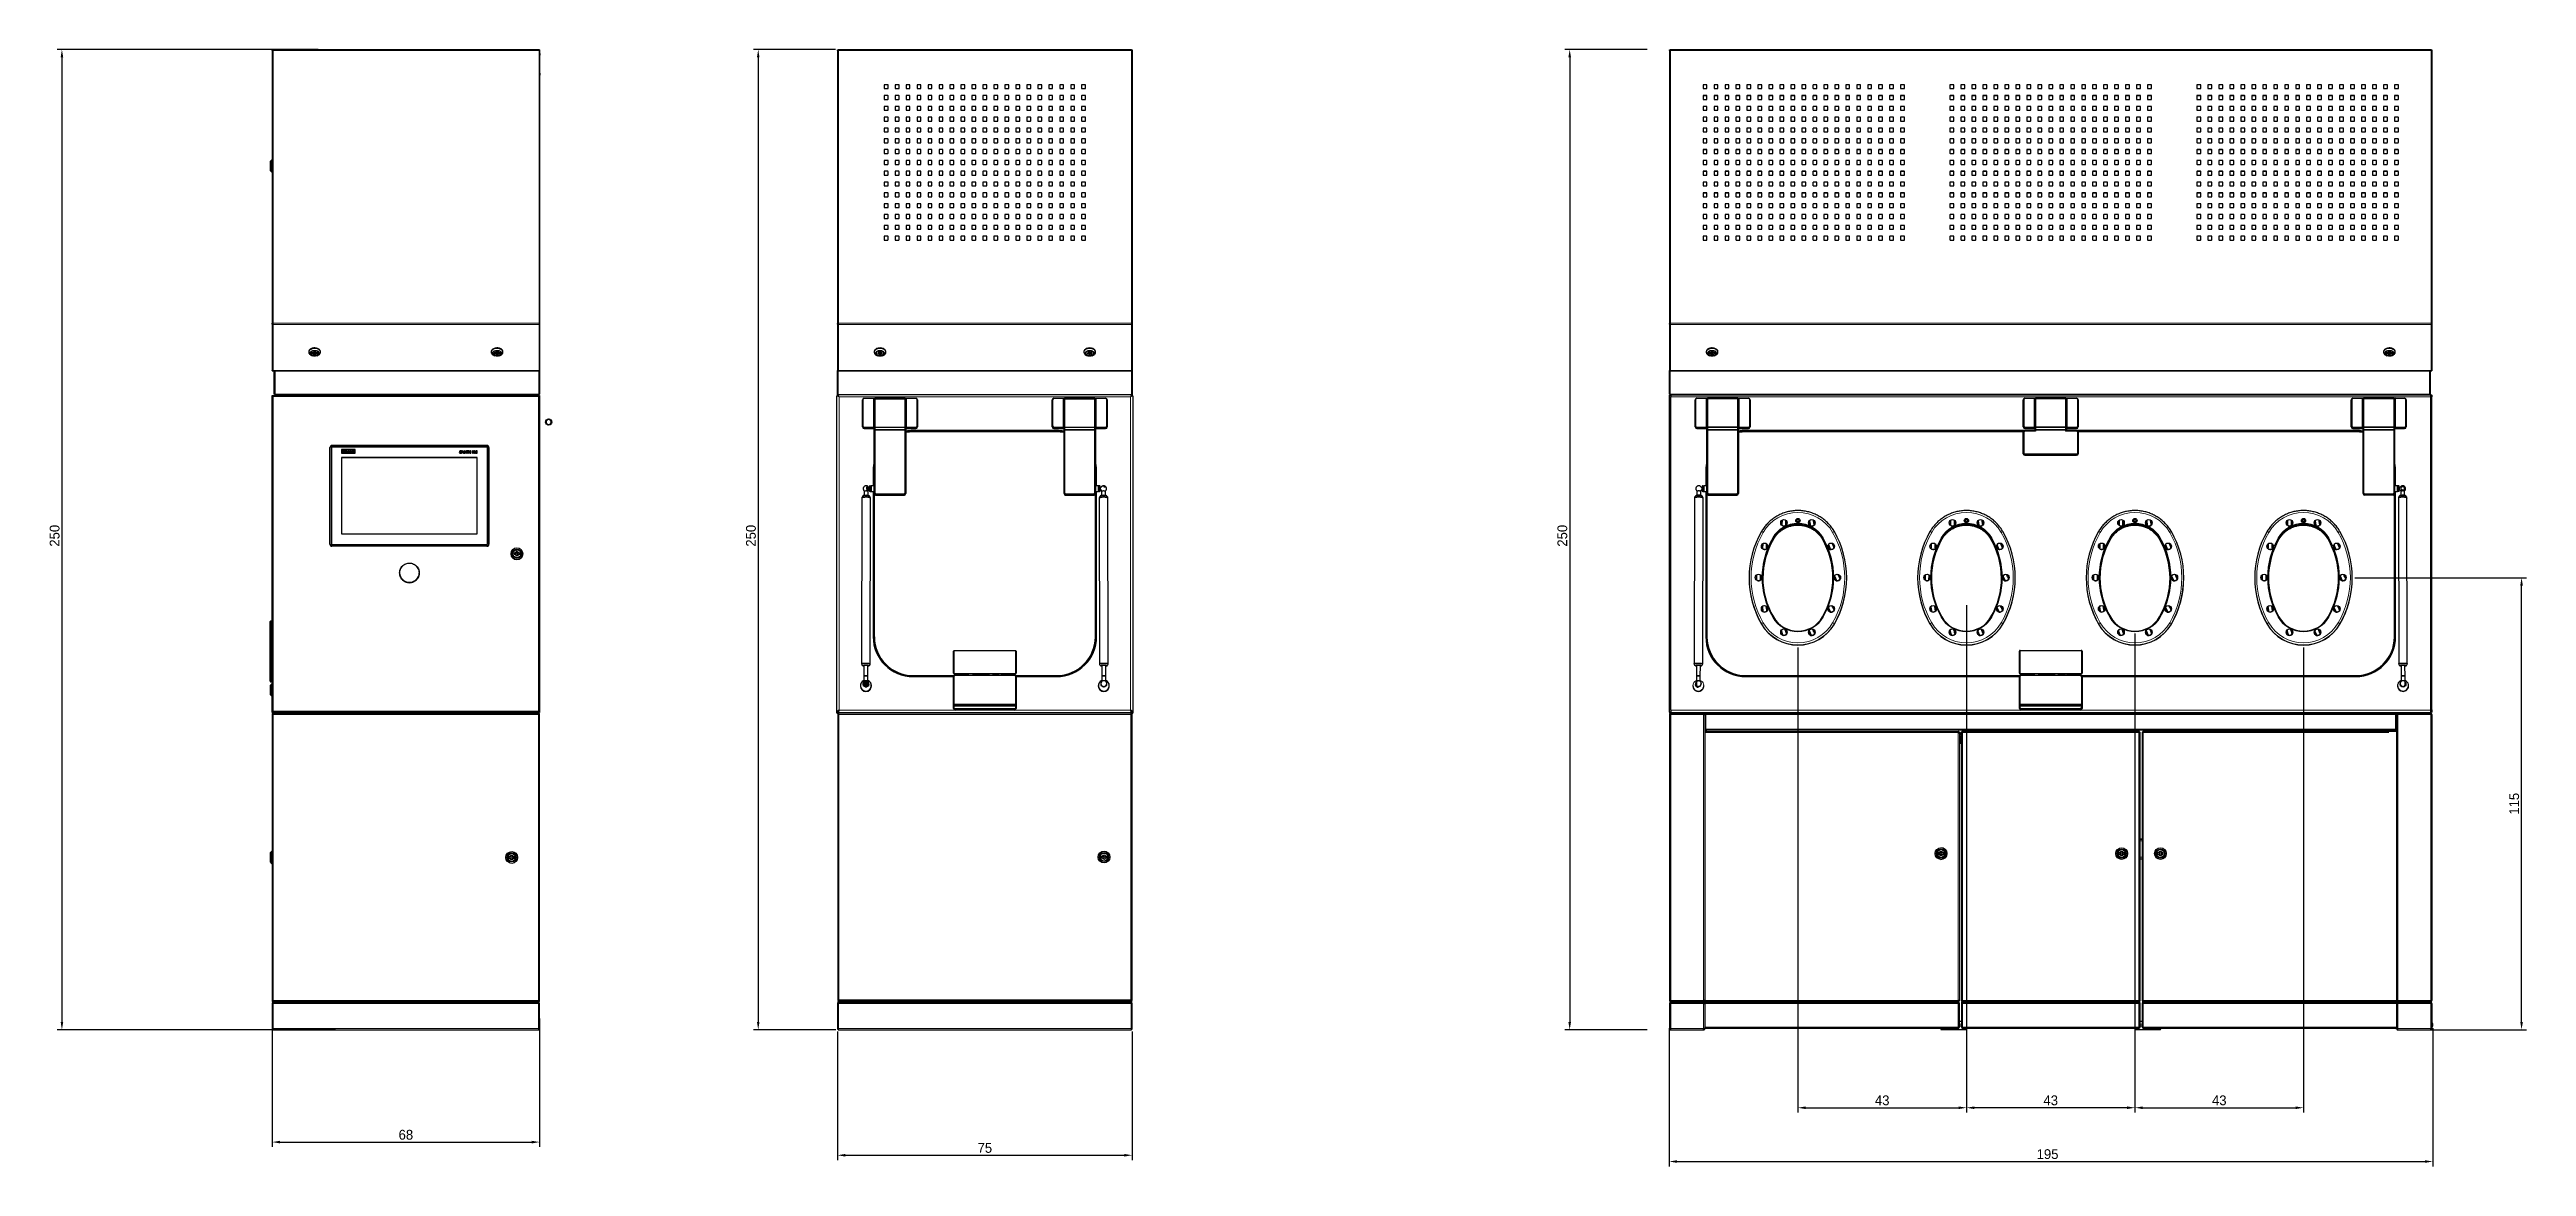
# Model space of a CAD drawing. Header units: millimetres. Extents: x -218071 to -203542, y 15363 to 51382.
# Drawn here: x -218052 to -217420, y 51097 to 51382 of the extents above; entities that cross this region are included whole.
import ezdxf

# ---------------------------------------------------------------- set-up
doc = ezdxf.new("R2010")
doc.units = ezdxf.units.MM
doc.header["$LTSCALE"] = 4
doc.layers.add('TPF-DIMENSIONS', color=3, linetype='Continuous')
doc.layers.add('TPF-EQUIPEMENT', color=7, linetype='Continuous')
doc.dimstyles.new('ISO-25', dxfattribs={"dimtxt": 2.5, "dimasz": 2, "dimexe": 1.25, "dimexo": 0.625, "dimtad": 1, "dimtxsty": 'Standard', "dimcen": -2.5, "dimclrt": 256, "dimadec": 0, "dimazin": 0, "dimtfac": 1, "dimtmove": 0, "dimatfit": 3, "dimfxl": 1, "dimarcsym": 0})

msp = doc.modelspace()

# ---------------------------------------------------------------- blocks, each defined once
blk = doc.blocks.new('*D667')
at = {"layer": 'Defpoints', "color": 0, "transparency": 16777216}
for p in [(-217995.39, 51135.54), (-217927.14, 51135.54), (-217927.14, 51103.4)]:
    blk.add_point(p, dxfattribs=at)
at = {"layer": 'TPF-DIMENSIONS', "color": 0, "lineweight": -2, "transparency": 16777216}
for p, q in [((-217995.39, 51134.91), (-217995.39, 51102.15)), ((-217927.14, 51134.91), (-217927.14, 51102.15)), ((-217993.39, 51103.4), (-217929.14, 51103.4))]:
    blk.add_line(p, q, dxfattribs=at)
at = {"layer": 'TPF-DIMENSIONS', "color": 0, "transparency": 16777216}
for points in [[(-217993.39, 51103.73), (-217993.39, 51103.06), (-217995.39, 51103.4)], [(-217929.14, 51103.73), (-217929.14, 51103.06), (-217927.14, 51103.4)]]:
    blk.add_solid(points, dxfattribs=at)
at = {"layer": 'TPF-DIMENSIONS', "transparency": 16777216, "insert": (-217961.27, 51106.52), "char_height": 2.5, "attachment_point": 2}
blk.add_mtext('68', dxfattribs=at)
blk = doc.blocks.new('*D670')
at = {"layer": 'Defpoints', "color": 0, "transparency": 16777216}
for p in [(-217851.15, 51132.2), (-217775.95, 51132.2), (-217775.95, 51100.04)]:
    blk.add_point(p, dxfattribs=at)
at = {"layer": 'TPF-DIMENSIONS', "color": 0, "lineweight": -2, "transparency": 16777216}
for p, q in [((-217851.15, 51131.57), (-217851.15, 51098.79)), ((-217775.95, 51131.57), (-217775.95, 51098.79)), ((-217849.15, 51100.04), (-217777.95, 51100.04))]:
    blk.add_line(p, q, dxfattribs=at)
at = {"layer": 'TPF-DIMENSIONS', "color": 0, "transparency": 16777216}
for points in [[(-217849.15, 51100.37), (-217849.15, 51099.7), (-217851.15, 51100.04)], [(-217777.95, 51100.37), (-217777.95, 51099.7), (-217775.95, 51100.04)]]:
    blk.add_solid(points, dxfattribs=at)
at = {"layer": 'TPF-DIMENSIONS', "transparency": 16777216, "insert": (-217813.55, 51103.16), "char_height": 2.5, "attachment_point": 2}
blk.add_mtext('75', dxfattribs=at)
blk = doc.blocks.new('*D671')
at = {"layer": 'Defpoints', "color": 0, "transparency": 16777216}
for p in [(-217851, 51382.04), (-217871.37, 51132.04), (-217850.98, 51132.04)]:
    blk.add_point(p, dxfattribs=at)
at = {"layer": 'TPF-DIMENSIONS', "color": 0, "lineweight": -2, "transparency": 16777216}
for p, q in [((-217851.62, 51382.04), (-217872.62, 51382.04)), ((-217871.37, 51380.04), (-217871.37, 51134.04)), ((-217851.61, 51132.04), (-217872.62, 51132.04))]:
    blk.add_line(p, q, dxfattribs=at)
at = {"layer": 'TPF-DIMENSIONS', "color": 0, "transparency": 16777216}
for points in [[(-217871.7, 51380.04), (-217871.04, 51380.04), (-217871.37, 51382.04)], [(-217871.7, 51134.04), (-217871.04, 51134.04), (-217871.37, 51132.04)]]:
    blk.add_solid(points, dxfattribs=at)
at = {"layer": 'TPF-DIMENSIONS', "transparency": 16777216, "insert": (-217874.49, 51258.04), "char_height": 2.5, "attachment_point": 2, "rotation": 90}
blk.add_mtext('250', dxfattribs=at)
blk = doc.blocks.new('*D683')
at = {"layer": 'Defpoints', "color": 0, "transparency": 16777216}
for p in [(-217983.01, 51382.04), (-218049.03, 51132.04), (-217978.57, 51132.04)]:
    blk.add_point(p, dxfattribs=at)
at = {"layer": 'TPF-DIMENSIONS', "color": 0, "lineweight": -2, "transparency": 16777216}
for p, q in [((-217983.63, 51382.04), (-218050.28, 51382.04)), ((-218049.03, 51380.04), (-218049.03, 51134.04)), ((-217979.19, 51132.04), (-218050.28, 51132.04))]:
    blk.add_line(p, q, dxfattribs=at)
at = {"layer": 'TPF-DIMENSIONS', "color": 0, "transparency": 16777216}
for points in [[(-218049.36, 51380.04), (-218048.69, 51380.04), (-218049.03, 51382.04)], [(-218049.36, 51134.04), (-218048.69, 51134.04), (-218049.03, 51132.04)]]:
    blk.add_solid(points, dxfattribs=at)
at = {"layer": 'TPF-DIMENSIONS', "transparency": 16777216, "insert": (-218052.15, 51258.04), "char_height": 2.5, "attachment_point": 2, "rotation": 90}
blk.add_mtext('250', dxfattribs=at)
blk = doc.blocks.new('*D684')
at = {"layer": 'Defpoints', "color": 0, "transparency": 16777216}
for p in [(-217638.93, 51133.04), (-217444.1, 51133.04), (-217444.1, 51098.44)]:
    blk.add_point(p, dxfattribs=at)
at = {"layer": 'TPF-DIMENSIONS', "color": 0, "lineweight": -2, "transparency": 16777216}
for p, q in [((-217638.93, 51132.41), (-217638.93, 51097.19)), ((-217444.1, 51132.41), (-217444.1, 51097.19)), ((-217636.93, 51098.44), (-217446.1, 51098.44))]:
    blk.add_line(p, q, dxfattribs=at)
at = {"layer": 'TPF-DIMENSIONS', "color": 0, "transparency": 16777216}
for points in [[(-217636.93, 51098.77), (-217636.93, 51098.1), (-217638.93, 51098.44)], [(-217446.1, 51098.77), (-217446.1, 51098.1), (-217444.1, 51098.44)]]:
    blk.add_solid(points, dxfattribs=at)
at = {"layer": 'TPF-DIMENSIONS', "transparency": 16777216, "insert": (-217542.41, 51100.31), "char_height": 2.5, "attachment_point": 5}
blk.add_mtext('195', dxfattribs=at)
blk = doc.blocks.new('*D685')
at = {"layer": 'Defpoints', "color": 0, "transparency": 16777216}
for p in [(-217606.1, 51230.16), (-217563.1, 51230.16), (-217563.1, 51112.16)]:
    blk.add_point(p, dxfattribs=at)
at = {"layer": 'TPF-DIMENSIONS', "color": 0, "lineweight": -2, "transparency": 16777216}
for p, q in [((-217606.1, 51229.53), (-217606.1, 51110.91)), ((-217563.1, 51229.53), (-217563.1, 51110.91)), ((-217604.1, 51112.16), (-217565.1, 51112.16))]:
    blk.add_line(p, q, dxfattribs=at)
at = {"layer": 'TPF-DIMENSIONS', "color": 0, "transparency": 16777216}
for points in [[(-217604.1, 51112.49), (-217604.1, 51111.82), (-217606.1, 51112.16)], [(-217565.1, 51112.49), (-217565.1, 51111.82), (-217563.1, 51112.16)]]:
    blk.add_solid(points, dxfattribs=at)
at = {"layer": 'TPF-DIMENSIONS', "transparency": 16777216, "insert": (-217584.6, 51114.03), "char_height": 2.5, "attachment_point": 5}
blk.add_mtext('43', dxfattribs=at)
blk = doc.blocks.new('*D686')
at = {"layer": 'Defpoints', "color": 0, "transparency": 16777216}
for p in [(-217563.1, 51240.93), (-217520.1, 51233.7), (-217563.1, 51112.16)]:
    blk.add_point(p, dxfattribs=at)
at = {"layer": 'TPF-DIMENSIONS', "color": 0, "lineweight": -2, "transparency": 16777216}
for p, q in [((-217563.1, 51240.31), (-217563.1, 51110.91)), ((-217520.1, 51233.08), (-217520.1, 51110.91)), ((-217522.1, 51112.16), (-217561.1, 51112.16))]:
    blk.add_line(p, q, dxfattribs=at)
at = {"layer": 'TPF-DIMENSIONS', "color": 0, "transparency": 16777216}
for points in [[(-217561.1, 51112.49), (-217561.1, 51111.82), (-217563.1, 51112.16)], [(-217522.1, 51112.49), (-217522.1, 51111.82), (-217520.1, 51112.16)]]:
    blk.add_solid(points, dxfattribs=at)
at = {"layer": 'TPF-DIMENSIONS', "transparency": 16777216, "insert": (-217541.6, 51114.03), "char_height": 2.5, "attachment_point": 5}
blk.add_mtext('43', dxfattribs=at)
blk = doc.blocks.new('*D687')
at = {"layer": 'Defpoints', "color": 0, "transparency": 16777216}
for p in [(-217520.1, 51230.16), (-217477.1, 51230.16), (-217477.1, 51112.16)]:
    blk.add_point(p, dxfattribs=at)
at = {"layer": 'TPF-DIMENSIONS', "color": 0, "lineweight": -2, "transparency": 16777216}
for p, q in [((-217520.1, 51229.53), (-217520.1, 51110.91)), ((-217477.1, 51229.53), (-217477.1, 51110.91)), ((-217518.1, 51112.16), (-217479.1, 51112.16))]:
    blk.add_line(p, q, dxfattribs=at)
at = {"layer": 'TPF-DIMENSIONS', "color": 0, "transparency": 16777216}
for points in [[(-217518.1, 51112.49), (-217518.1, 51111.82), (-217520.1, 51112.16)], [(-217479.1, 51112.49), (-217479.1, 51111.82), (-217477.1, 51112.16)]]:
    blk.add_solid(points, dxfattribs=at)
at = {"layer": 'TPF-DIMENSIONS', "transparency": 16777216, "insert": (-217498.6, 51114.03), "char_height": 2.5, "attachment_point": 5}
blk.add_mtext('43', dxfattribs=at)
blk = doc.blocks.new('*D688')
at = {"layer": 'Defpoints', "color": 0, "transparency": 16777216}
for p in [(-217464.65, 51247.33), (-217421.47, 51247.33), (-217448.85, 51132.04)]:
    blk.add_point(p, dxfattribs=at)
at = {"layer": 'TPF-DIMENSIONS', "color": 0, "lineweight": -2, "transparency": 16777216}
for p, q in [((-217464.03, 51247.33), (-217420.22, 51247.33)), ((-217421.47, 51134.04), (-217421.47, 51245.33)), ((-217448.23, 51132.04), (-217420.22, 51132.04))]:
    blk.add_line(p, q, dxfattribs=at)
at = {"layer": 'TPF-DIMENSIONS', "color": 0, "transparency": 16777216}
for points in [[(-217421.8, 51245.33), (-217421.13, 51245.33), (-217421.47, 51247.33)], [(-217421.8, 51134.04), (-217421.13, 51134.04), (-217421.47, 51132.04)]]:
    blk.add_solid(points, dxfattribs=at)
at = {"layer": 'TPF-DIMENSIONS', "transparency": 16777216, "insert": (-217423.34, 51189.68), "char_height": 2.5, "attachment_point": 5, "rotation": 90}
blk.add_mtext('115', dxfattribs=at)
blk = doc.blocks.new('*D689')
at = {"layer": 'Defpoints', "color": 0, "transparency": 16777216}
for p in [(-217643.96, 51382.04), (-217664.33, 51132.04), (-217643.95, 51132.04)]:
    blk.add_point(p, dxfattribs=at)
at = {"layer": 'TPF-DIMENSIONS', "color": 0, "lineweight": -2, "transparency": 16777216}
for p, q in [((-217644.59, 51382.04), (-217665.58, 51382.04)), ((-217664.33, 51380.04), (-217664.33, 51134.04)), ((-217644.57, 51132.04), (-217665.58, 51132.04))]:
    blk.add_line(p, q, dxfattribs=at)
at = {"layer": 'TPF-DIMENSIONS', "color": 0, "transparency": 16777216}
for points in [[(-217664.66, 51380.04), (-217664, 51380.04), (-217664.33, 51382.04)], [(-217664.66, 51134.04), (-217664, 51134.04), (-217664.33, 51132.04)]]:
    blk.add_solid(points, dxfattribs=at)
at = {"layer": 'TPF-DIMENSIONS', "transparency": 16777216, "insert": (-217667.46, 51258.04), "char_height": 2.5, "attachment_point": 2, "rotation": 90}
blk.add_mtext('250', dxfattribs=at)

# ---------------------------------------------------------------- dimensions: what is measured, and where the dimension line sits
at = {"layer": 'TPF-DIMENSIONS', "transparency": 33554671}
for base, p1, p2, picture, middle in [((-218049.028, 51132.036), (-217983.006, 51382.036), (-217978.57, 51132.036), '*D683', (-218049.028, 51258.036)), ((-217871.369, 51132.036), (-217850.999, 51382.036), (-217850.984, 51132.036), '*D671', (-217871.369, 51258.036)), ((-217664.331, 51132.036), (-217643.961, 51382.036), (-217643.946, 51132.036), '*D689', (-217664.331, 51258.036))]:
    dim = msp.add_linear_dim(base=base, p1=p1, p2=p2, angle=90, dimstyle='ISO-25', dxfattribs=at)
    dim.commit()
    dim.dimension.update_dxf_attribs({"geometry": picture, "text_midpoint": middle, "dimtype": 160})
dim = msp.add_linear_dim(base=(-217421.467, 51247.327), p1=(-217448.852, 51132.036), p2=(-217464.652, 51247.327), angle=90, dimstyle='ISO-25', override={"dimdec": 0}, dxfattribs=at)
dim.commit()
dim.dimension.update_dxf_attribs({"geometry": '*D688', "text_midpoint": (-217421.467, 51189.682), "dimtype": 160})
for base, p1, p2, picture, middle in [((-217563.102, 51112.158), (-217520.102, 51233.704), (-217563.102, 51240.932), '*D686', (-217541.602, 51112.158)), ((-217477.102, 51112.158), (-217520.102, 51230.158), (-217477.102, 51230.158), '*D687', (-217498.602, 51112.158))]:
    dim = msp.add_linear_dim(base=base, p1=p1, p2=p2, dimstyle='ISO-25', dxfattribs=at)
    dim.commit()
    dim.dimension.update_dxf_attribs({"geometry": picture, "text_midpoint": middle, "dimtype": 160})
dim = msp.add_linear_dim(base=(-217563.102, 51112.158), p1=(-217606.102, 51230.158), p2=(-217563.102, 51230.158), dimstyle='ISO-25', dxfattribs=at)
dim.commit()
dim.dimension.update_dxf_attribs({"geometry": '*D685', "text_midpoint": (-217584.602, 51114.033)})
for base, p1, p2, picture, middle in [((-217927.143, 51103.398), (-217995.393, 51135.536), (-217927.143, 51135.536), '*D667', (-217961.268, 51103.398)), ((-217444.102, 51098.436), (-217638.927, 51133.036), (-217444.102, 51133.036), '*D684', (-217542.408, 51098.436)), ((-217775.949, 51100.036), (-217851.149, 51132.2), (-217775.949, 51132.2), '*D670', (-217813.549, 51100.036))]:
    dim = msp.add_linear_dim(base=base, p1=p1, p2=p2, dimstyle='ISO-25', override={"dimdec": 0}, dxfattribs=at)
    dim.commit()
    dim.dimension.update_dxf_attribs({"geometry": picture, "text_midpoint": middle, "dimtype": 160})

# ---------------------------------------------------------------- linework, layer by layer
at = {"layer": 'TPF-EQUIPEMENT', "color": 7, "linetype": 'Continuous', "lineweight": 25, "transparency": 33554671}
for p, q in [((-217995.393, 51381.972), (-217995.243, 51381.972)), ((-217995.393, 51381.807), (-217995.393, 51381.972)), ((-217995.393, 51381.807), (-217995.393, 51312.216)), ((-217995.243, 51382.036), (-217995.243, 51381.788)), ((-217995.243, 51382.036), (-217927.293, 51382.036)), ((-217995.243, 51381.788), (-217995.243, 51312.233)), ((-217995.093, 51382.039), (-217995.139, 51382.036)), ((-217992.893, 51382.039), (-217995.093, 51382.039)), ((-217992.893, 51382.039), (-217992.593, 51382.039)), ((-217992.593, 51382.039), (-217992.593, 51382.036)), ((-217927.293, 51382.036), (-217927.293, 51381.788)), ((-217927.266, 51381.972), (-217927.293, 51381.995)), ((-217927.293, 51381.972), (-217927.143, 51381.972)), ((-217927.293, 51381.788), (-217927.293, 51312.233)), ((-217927.143, 51381.972), (-217927.143, 51381.807)), ((-217927.143, 51381.807), (-217927.143, 51312.216)), ((-217927.143, 51381.036), (-217927.098, 51381.036)), ((-217927.098, 51381.036), (-217927.098, 51380.586)), ((-217927.098, 51375.986), (-217927.098, 51380.586)), ((-217638.853, 51381.962), (-217638.703, 51381.962)), ((-217638.853, 51381.797), (-217638.853, 51381.962)), ((-217638.853, 51381.797), (-217638.852, 51312.206)), ((-217638.703, 51382.036), (-217444.503, 51382.036)), ((-217638.703, 51382.036), (-217638.703, 51381.788)), ((-217638.703, 51381.788), (-217638.702, 51312.233)), ((-217444.503, 51382.036), (-217444.502, 51312.233)), ((-217444.503, 51382.036), (-217444.503, 51381.788)), ((-217444.503, 51381.961), (-217444.353, 51381.961)), ((-217444.353, 51381.961), (-217444.352, 51312.204)), ((-217444.353, 51381.961), (-217444.353, 51381.795)), ((-217927.098, 51375.536), (-217927.143, 51375.536)), ((-217927.098, 51375.986), (-217927.098, 51375.536)), ((-217927.098, 51303.636), (-217927.098, 51375.536)), ((-217630.302, 51373.004), (-217630.302, 51372.118)), ((-217630.302, 51370.247), (-217630.302, 51369.36)), ((-217630.302, 51367.489), (-217630.302, 51366.603)), ((-217629.352, 51373.053), (-217630.252, 51373.053)), ((-217629.352, 51373.027), (-217630.252, 51373.027)), ((-217630.252, 51372.069), (-217629.352, 51372.069)), ((-217629.352, 51370.296), (-217630.252, 51370.296)), ((-217629.352, 51370.27), (-217630.252, 51370.27)), ((-217630.252, 51369.311), (-217629.352, 51369.311)), ((-217629.352, 51367.538), (-217630.252, 51367.538)), ((-217629.352, 51367.512), (-217630.252, 51367.512)), ((-217629.302, 51372.118), (-217629.302, 51373.004)), ((-217629.302, 51369.36), (-217629.302, 51370.247)), ((-217629.302, 51366.603), (-217629.302, 51367.489)), ((-217627.502, 51373.004), (-217627.502, 51372.118)), ((-217627.502, 51370.247), (-217627.502, 51369.36)), ((-217627.502, 51367.489), (-217627.502, 51366.603)), ((-217626.552, 51373.053), (-217627.452, 51373.053)), ((-217626.552, 51373.027), (-217627.452, 51373.027)), ((-217627.452, 51372.069), (-217626.552, 51372.069)), ((-217626.552, 51370.296), (-217627.452, 51370.296)), ((-217626.552, 51370.27), (-217627.452, 51370.27)), ((-217627.452, 51369.311), (-217626.552, 51369.311)), ((-217626.552, 51367.538), (-217627.452, 51367.538)), ((-217626.552, 51367.512), (-217627.452, 51367.512)), ((-217626.502, 51372.118), (-217626.502, 51373.004)), ((-217626.502, 51369.36), (-217626.502, 51370.247)), ((-217626.502, 51366.603), (-217626.502, 51367.489)), ((-217624.702, 51373.004), (-217624.702, 51372.118)), ((-217624.702, 51370.247), (-217624.702, 51369.36)), ((-217624.702, 51367.489), (-217624.702, 51366.603)), ((-217623.752, 51373.053), (-217624.652, 51373.053)), ((-217623.752, 51373.027), (-217624.652, 51373.027)), ((-217624.652, 51372.069), (-217623.752, 51372.069)), ((-217623.752, 51370.296), (-217624.652, 51370.296)), ((-217623.752, 51370.27), (-217624.652, 51370.27)), ((-217624.652, 51369.311), (-217623.752, 51369.311)), ((-217623.752, 51367.538), (-217624.652, 51367.538)), ((-217623.752, 51367.512), (-217624.652, 51367.512)), ((-217623.702, 51372.118), (-217623.702, 51373.004)), ((-217623.702, 51369.36), (-217623.702, 51370.247)), ((-217623.702, 51366.603), (-217623.702, 51367.489)), ((-217621.902, 51373.004), (-217621.902, 51372.118)), ((-217621.902, 51370.247), (-217621.902, 51369.36)), ((-217621.902, 51367.489), (-217621.902, 51366.603)), ((-217620.952, 51373.053), (-217621.852, 51373.053)), ((-217620.952, 51373.027), (-217621.852, 51373.027)), ((-217621.852, 51372.069), (-217620.952, 51372.069)), ((-217620.952, 51370.296), (-217621.852, 51370.296)), ((-217620.952, 51370.27), (-217621.852, 51370.27)), ((-217621.852, 51369.311), (-217620.952, 51369.311)), ((-217620.952, 51367.538), (-217621.852, 51367.538)), ((-217620.952, 51367.512), (-217621.852, 51367.512)), ((-217620.902, 51372.118), (-217620.902, 51373.004)), ((-217620.902, 51369.36), (-217620.902, 51370.247)), ((-217620.902, 51366.603), (-217620.902, 51367.489)), ((-217619.102, 51373.004), (-217619.102, 51372.118)), ((-217619.102, 51370.247), (-217619.102, 51369.36)), ((-217619.102, 51367.489), (-217619.102, 51366.603)), ((-217618.152, 51373.053), (-217619.052, 51373.053)), ((-217618.152, 51373.027), (-217619.052, 51373.027)), ((-217619.052, 51372.069), (-217618.152, 51372.069)), ((-217618.152, 51370.296), (-217619.052, 51370.296)), ((-217618.152, 51370.27), (-217619.052, 51370.27)), ((-217619.052, 51369.311), (-217618.152, 51369.311)), ((-217618.152, 51367.538), (-217619.052, 51367.538)), ((-217618.152, 51367.512), (-217619.052, 51367.512)), ((-217618.102, 51372.118), (-217618.102, 51373.004)), ((-217618.102, 51369.36), (-217618.102, 51370.247)), ((-217618.102, 51366.603), (-217618.102, 51367.489)), ((-217616.302, 51373.004), (-217616.302, 51372.118)), ((-217616.302, 51370.247), (-217616.302, 51369.36)), ((-217616.302, 51367.489), (-217616.302, 51366.603)), ((-217615.352, 51373.053), (-217616.252, 51373.053)), ((-217615.352, 51373.027), (-217616.252, 51373.027)), ((-217616.252, 51372.069), (-217615.352, 51372.069)), ((-217615.352, 51370.296), (-217616.252, 51370.296)), ((-217615.352, 51370.27), (-217616.252, 51370.27)), ((-217616.252, 51369.311), (-217615.352, 51369.311)), ((-217615.352, 51367.538), (-217616.252, 51367.538)), ((-217615.352, 51367.512), (-217616.252, 51367.512)), ((-217615.302, 51372.118), (-217615.302, 51373.004)), ((-217615.302, 51369.36), (-217615.302, 51370.247)), ((-217615.302, 51366.603), (-217615.302, 51367.489)), ((-217613.502, 51373.004), (-217613.502, 51372.118)), ((-217613.502, 51370.247), (-217613.502, 51369.36)), ((-217613.502, 51367.489), (-217613.502, 51366.603)), ((-217612.552, 51373.053), (-217613.452, 51373.053)), ((-217612.552, 51373.027), (-217613.452, 51373.027)), ((-217613.452, 51372.069), (-217612.552, 51372.069)), ((-217612.552, 51370.296), (-217613.452, 51370.296)), ((-217612.552, 51370.27), (-217613.452, 51370.27)), ((-217613.452, 51369.311), (-217612.552, 51369.311)), ((-217612.552, 51367.538), (-217613.452, 51367.538)), ((-217612.552, 51367.512), (-217613.452, 51367.512)), ((-217612.502, 51372.118), (-217612.502, 51373.004)), ((-217612.502, 51369.36), (-217612.502, 51370.247)), ((-217612.502, 51366.603), (-217612.502, 51367.489)), ((-217610.702, 51373.004), (-217610.702, 51372.118)), ((-217610.702, 51370.247), (-217610.702, 51369.36)), ((-217610.702, 51367.489), (-217610.702, 51366.603)), ((-217609.752, 51373.053), (-217610.652, 51373.053)), ((-217609.752, 51373.027), (-217610.652, 51373.027)), ((-217610.652, 51372.069), (-217609.752, 51372.069)), ((-217609.752, 51370.296), (-217610.652, 51370.296)), ((-217609.752, 51370.27), (-217610.652, 51370.27)), ((-217610.652, 51369.311), (-217609.752, 51369.311)), ((-217609.752, 51367.538), (-217610.652, 51367.538)), ((-217609.752, 51367.512), (-217610.652, 51367.512)), ((-217609.702, 51372.118), (-217609.702, 51373.004)), ((-217609.702, 51369.36), (-217609.702, 51370.247)), ((-217609.702, 51366.603), (-217609.702, 51367.489)), ((-217607.902, 51373.004), (-217607.902, 51372.118)), ((-217607.902, 51370.247), (-217607.902, 51369.36)), ((-217607.902, 51367.489), (-217607.902, 51366.603)), ((-217606.952, 51373.053), (-217607.852, 51373.053)), ((-217606.952, 51373.027), (-217607.852, 51373.027)), ((-217607.852, 51372.069), (-217606.952, 51372.069)), ((-217606.952, 51370.296), (-217607.852, 51370.296)), ((-217606.952, 51370.27), (-217607.852, 51370.27)), ((-217607.852, 51369.311), (-217606.952, 51369.311)), ((-217606.952, 51367.538), (-217607.852, 51367.538)), ((-217606.952, 51367.512), (-217607.852, 51367.512)), ((-217606.902, 51372.118), (-217606.902, 51373.004)), ((-217606.902, 51369.36), (-217606.902, 51370.247)), ((-217606.902, 51366.603), (-217606.902, 51367.489)), ((-217605.102, 51373.004), (-217605.102, 51372.118)), ((-217605.102, 51370.247), (-217605.102, 51369.36)), ((-217605.102, 51367.489), (-217605.102, 51366.603)), ((-217604.152, 51373.053), (-217605.052, 51373.053)), ((-217604.152, 51373.027), (-217605.052, 51373.027)), ((-217605.052, 51372.069), (-217604.152, 51372.069)), ((-217604.152, 51370.296), (-217605.052, 51370.296)), ((-217604.152, 51370.27), (-217605.052, 51370.27)), ((-217605.052, 51369.311), (-217604.152, 51369.311)), ((-217604.152, 51367.538), (-217605.052, 51367.538)), ((-217604.152, 51367.512), (-217605.052, 51367.512)), ((-217604.102, 51372.118), (-217604.102, 51373.004)), ((-217604.102, 51369.36), (-217604.102, 51370.247)), ((-217604.102, 51366.603), (-217604.102, 51367.489)), ((-217602.302, 51373.004), (-217602.302, 51372.118)), ((-217602.302, 51370.247), (-217602.302, 51369.36)), ((-217602.302, 51367.489), (-217602.302, 51366.603)), ((-217601.352, 51373.053), (-217602.252, 51373.053)), ((-217601.352, 51373.027), (-217602.252, 51373.027)), ((-217602.252, 51372.069), (-217601.352, 51372.069)), ((-217601.352, 51370.296), (-217602.252, 51370.296)), ((-217601.352, 51370.27), (-217602.252, 51370.27)), ((-217602.252, 51369.311), (-217601.352, 51369.311)), ((-217601.352, 51367.538), (-217602.252, 51367.538)), ((-217601.352, 51367.512), (-217602.252, 51367.512)), ((-217601.302, 51372.118), (-217601.302, 51373.004)), ((-217601.302, 51369.36), (-217601.302, 51370.247)), ((-217601.302, 51366.603), (-217601.302, 51367.489)), ((-217599.502, 51373.004), (-217599.502, 51372.118)), ((-217599.502, 51370.247), (-217599.502, 51369.36)), ((-217599.502, 51367.489), (-217599.502, 51366.603)), ((-217598.552, 51373.053), (-217599.452, 51373.053)), ((-217598.552, 51373.027), (-217599.452, 51373.027)), ((-217599.452, 51372.069), (-217598.552, 51372.069)), ((-217598.552, 51370.296), (-217599.452, 51370.296)), ((-217598.552, 51370.27), (-217599.452, 51370.27)), ((-217599.452, 51369.311), (-217598.552, 51369.311)), ((-217598.552, 51367.538), (-217599.452, 51367.538)), ((-217598.552, 51367.512), (-217599.452, 51367.512)), ((-217598.502, 51372.118), (-217598.502, 51373.004)), ((-217598.502, 51369.36), (-217598.502, 51370.247)), ((-217598.502, 51366.603), (-217598.502, 51367.489)), ((-217596.702, 51373.004), (-217596.702, 51372.118)), ((-217596.702, 51370.247), (-217596.702, 51369.36)), ((-217596.702, 51367.489), (-217596.702, 51366.603)), ((-217595.752, 51373.053), (-217596.652, 51373.053)), ((-217595.752, 51373.027), (-217596.652, 51373.027)), ((-217596.652, 51372.069), (-217595.752, 51372.069)), ((-217595.752, 51370.296), (-217596.652, 51370.296)), ((-217595.752, 51370.27), (-217596.652, 51370.27)), ((-217596.652, 51369.311), (-217595.752, 51369.311)), ((-217595.752, 51367.538), (-217596.652, 51367.538)), ((-217595.752, 51367.512), (-217596.652, 51367.512)), ((-217595.702, 51372.118), (-217595.702, 51373.004)), ((-217595.702, 51369.36), (-217595.702, 51370.247)), ((-217595.702, 51366.603), (-217595.702, 51367.489)), ((-217593.902, 51373.004), (-217593.902, 51372.118)), ((-217593.902, 51370.247), (-217593.902, 51369.36)), ((-217593.902, 51367.489), (-217593.902, 51366.603)), ((-217592.952, 51373.053), (-217593.852, 51373.053)), ((-217592.952, 51373.027), (-217593.852, 51373.027)), ((-217593.852, 51372.069), (-217592.952, 51372.069)), ((-217592.952, 51370.296), (-217593.852, 51370.296)), ((-217592.952, 51370.27), (-217593.852, 51370.27)), ((-217593.852, 51369.311), (-217592.952, 51369.311)), ((-217592.952, 51367.538), (-217593.852, 51367.538)), ((-217592.952, 51367.512), (-217593.852, 51367.512)), ((-217592.902, 51372.118), (-217592.902, 51373.004)), ((-217592.902, 51369.36), (-217592.902, 51370.247)), ((-217592.902, 51366.603), (-217592.902, 51367.489)), ((-217591.102, 51373.004), (-217591.102, 51372.118)), ((-217591.102, 51370.247), (-217591.102, 51369.36)), ((-217591.102, 51367.489), (-217591.102, 51366.603)), ((-217590.152, 51373.053), (-217591.052, 51373.053)), ((-217590.152, 51373.027), (-217591.052, 51373.027)), ((-217591.052, 51372.069), (-217590.152, 51372.069)), ((-217590.152, 51370.296), (-217591.052, 51370.296)), ((-217590.152, 51370.27), (-217591.052, 51370.27)), ((-217591.052, 51369.311), (-217590.152, 51369.311)), ((-217590.152, 51367.538), (-217591.052, 51367.538)), ((-217590.152, 51367.512), (-217591.052, 51367.512)), ((-217590.102, 51372.118), (-217590.102, 51373.004)), ((-217590.102, 51369.36), (-217590.102, 51370.247)), ((-217590.102, 51366.603), (-217590.102, 51367.489)), ((-217588.302, 51373.004), (-217588.302, 51372.118)), ((-217588.302, 51370.247), (-217588.302, 51369.36)), ((-217588.302, 51367.489), (-217588.302, 51366.603)), ((-217587.352, 51373.053), (-217588.252, 51373.053)), ((-217587.352, 51373.027), (-217588.252, 51373.027)), ((-217588.252, 51372.069), (-217587.352, 51372.069)), ((-217587.352, 51370.296), (-217588.252, 51370.296)), ((-217587.352, 51370.27), (-217588.252, 51370.27)), ((-217588.252, 51369.311), (-217587.352, 51369.311)), ((-217587.352, 51367.538), (-217588.252, 51367.538)), ((-217587.352, 51367.512), (-217588.252, 51367.512)), ((-217587.302, 51372.118), (-217587.302, 51373.004)), ((-217587.302, 51369.36), (-217587.302, 51370.247)), ((-217587.302, 51366.603), (-217587.302, 51367.489)), ((-217585.502, 51373.004), (-217585.502, 51372.118)), ((-217585.502, 51370.247), (-217585.502, 51369.36)), ((-217585.502, 51367.489), (-217585.502, 51366.603)), ((-217584.552, 51373.053), (-217585.452, 51373.053)), ((-217584.552, 51373.027), (-217585.452, 51373.027)), ((-217585.452, 51372.069), (-217584.552, 51372.069)), ((-217584.552, 51370.296), (-217585.452, 51370.296)), ((-217584.552, 51370.27), (-217585.452, 51370.27)), ((-217585.452, 51369.311), (-217584.552, 51369.311)), ((-217584.552, 51367.538), (-217585.452, 51367.538)), ((-217584.552, 51367.512), (-217585.452, 51367.512)), ((-217584.502, 51372.118), (-217584.502, 51373.004)), ((-217584.502, 51369.36), (-217584.502, 51370.247)), ((-217584.502, 51366.603), (-217584.502, 51367.489)), ((-217582.702, 51373.004), (-217582.702, 51372.118)), ((-217582.702, 51370.247), (-217582.702, 51369.36)), ((-217582.702, 51367.489), (-217582.702, 51366.603)), ((-217581.752, 51373.053), (-217582.652, 51373.053)), ((-217581.752, 51373.027), (-217582.652, 51373.027)), ((-217582.652, 51372.069), (-217581.752, 51372.069)), ((-217581.752, 51370.296), (-217582.652, 51370.296)), ((-217581.752, 51370.27), (-217582.652, 51370.27)), ((-217582.652, 51369.311), (-217581.752, 51369.311)), ((-217581.752, 51367.538), (-217582.652, 51367.538)), ((-217581.752, 51367.512), (-217582.652, 51367.512)), ((-217581.702, 51372.118), (-217581.702, 51373.004)), ((-217581.702, 51369.36), (-217581.702, 51370.247)), ((-217581.702, 51366.603), (-217581.702, 51367.489)), ((-217579.902, 51373.004), (-217579.902, 51372.118)), ((-217579.902, 51370.247), (-217579.902, 51369.36)), ((-217579.902, 51367.489), (-217579.902, 51366.603)), ((-217578.952, 51373.053), (-217579.852, 51373.053)), ((-217578.952, 51373.027), (-217579.852, 51373.027)), ((-217579.852, 51372.069), (-217578.952, 51372.069)), ((-217578.952, 51370.296), (-217579.852, 51370.296)), ((-217578.952, 51370.27), (-217579.852, 51370.27)), ((-217579.852, 51369.311), (-217578.952, 51369.311)), ((-217578.952, 51367.538), (-217579.852, 51367.538)), ((-217578.952, 51367.512), (-217579.852, 51367.512)), ((-217578.902, 51372.118), (-217578.902, 51373.004)), ((-217578.902, 51369.36), (-217578.902, 51370.247)), ((-217578.902, 51366.603), (-217578.902, 51367.489)), ((-217567.302, 51373.004), (-217567.302, 51372.118)), ((-217567.302, 51370.247), (-217567.302, 51369.36)), ((-217567.302, 51367.489), (-217567.302, 51366.603)), ((-217566.352, 51373.053), (-217567.252, 51373.053)), ((-217566.352, 51373.027), (-217567.252, 51373.027)), ((-217567.252, 51372.069), (-217566.352, 51372.069)), ((-217566.352, 51370.296), (-217567.252, 51370.296)), ((-217566.352, 51370.27), (-217567.252, 51370.27)), ((-217567.252, 51369.311), (-217566.352, 51369.311)), ((-217566.352, 51367.538), (-217567.252, 51367.538)), ((-217566.352, 51367.512), (-217567.252, 51367.512)), ((-217566.302, 51372.118), (-217566.302, 51373.004)), ((-217566.302, 51369.36), (-217566.302, 51370.247)), ((-217566.302, 51366.603), (-217566.302, 51367.489)), ((-217564.502, 51373.004), (-217564.502, 51372.118)), ((-217564.502, 51370.247), (-217564.502, 51369.36)), ((-217564.502, 51367.489), (-217564.502, 51366.603)), ((-217563.552, 51373.053), (-217564.452, 51373.053)), ((-217563.552, 51373.027), (-217564.452, 51373.027)), ((-217564.452, 51372.069), (-217563.552, 51372.069)), ((-217563.552, 51370.296), (-217564.452, 51370.296)), ((-217563.552, 51370.27), (-217564.452, 51370.27)), ((-217564.452, 51369.311), (-217563.552, 51369.311)), ((-217563.552, 51367.538), (-217564.452, 51367.538)), ((-217563.552, 51367.512), (-217564.452, 51367.512)), ((-217563.502, 51372.118), (-217563.502, 51373.004)), ((-217563.502, 51369.36), (-217563.502, 51370.247)), ((-217563.502, 51366.603), (-217563.502, 51367.489)), ((-217561.702, 51373.004), (-217561.702, 51372.118)), ((-217561.702, 51370.247), (-217561.702, 51369.36)), ((-217561.702, 51367.489), (-217561.702, 51366.603)), ((-217560.752, 51373.053), (-217561.652, 51373.053)), ((-217560.752, 51373.027), (-217561.652, 51373.027)), ((-217561.652, 51372.069), (-217560.752, 51372.069)), ((-217560.752, 51370.296), (-217561.652, 51370.296)), ((-217560.752, 51370.27), (-217561.652, 51370.27)), ((-217561.652, 51369.311), (-217560.752, 51369.311)), ((-217560.752, 51367.538), (-217561.652, 51367.538)), ((-217560.752, 51367.512), (-217561.652, 51367.512)), ((-217560.702, 51372.118), (-217560.702, 51373.004)), ((-217560.702, 51369.36), (-217560.702, 51370.247)), ((-217560.702, 51366.603), (-217560.702, 51367.489)), ((-217558.902, 51373.004), (-217558.902, 51372.118)), ((-217558.902, 51370.247), (-217558.902, 51369.36)), ((-217558.902, 51367.489), (-217558.902, 51366.603)), ((-217557.952, 51373.053), (-217558.852, 51373.053)), ((-217557.952, 51373.027), (-217558.852, 51373.027)), ((-217558.852, 51372.069), (-217557.952, 51372.069)), ((-217557.952, 51370.296), (-217558.852, 51370.296)), ((-217557.952, 51370.27), (-217558.852, 51370.27)), ((-217558.852, 51369.311), (-217557.952, 51369.311)), ((-217557.952, 51367.538), (-217558.852, 51367.538)), ((-217557.952, 51367.512), (-217558.852, 51367.512)), ((-217557.902, 51372.118), (-217557.902, 51373.004)), ((-217557.902, 51369.36), (-217557.902, 51370.247)), ((-217557.902, 51366.603), (-217557.902, 51367.489)), ((-217556.102, 51373.004), (-217556.102, 51372.118)), ((-217556.102, 51370.247), (-217556.102, 51369.36)), ((-217556.102, 51367.489), (-217556.102, 51366.603)), ((-217555.152, 51373.053), (-217556.052, 51373.053)), ((-217555.152, 51373.027), (-217556.052, 51373.027)), ((-217556.052, 51372.069), (-217555.152, 51372.069)), ((-217555.152, 51370.296), (-217556.052, 51370.296)), ((-217555.152, 51370.27), (-217556.052, 51370.27)), ((-217556.052, 51369.311), (-217555.152, 51369.311)), ((-217555.152, 51367.538), (-217556.052, 51367.538)), ((-217555.152, 51367.512), (-217556.052, 51367.512)), ((-217555.102, 51372.118), (-217555.102, 51373.004)), ((-217555.102, 51369.36), (-217555.102, 51370.247)), ((-217555.102, 51366.603), (-217555.102, 51367.489)), ((-217553.302, 51373.004), (-217553.302, 51372.118)), ((-217553.302, 51370.247), (-217553.302, 51369.36)), ((-217553.302, 51367.489), (-217553.302, 51366.603)), ((-217552.352, 51373.053), (-217553.252, 51373.053)), ((-217552.352, 51373.027), (-217553.252, 51373.027)), ((-217553.252, 51372.069), (-217552.352, 51372.069)), ((-217552.352, 51370.296), (-217553.252, 51370.296)), ((-217552.352, 51370.27), (-217553.252, 51370.27)), ((-217553.252, 51369.311), (-217552.352, 51369.311)), ((-217552.352, 51367.538), (-217553.252, 51367.538)), ((-217552.352, 51367.512), (-217553.252, 51367.512)), ((-217552.302, 51372.118), (-217552.302, 51373.004)), ((-217552.302, 51369.36), (-217552.302, 51370.247)), ((-217552.302, 51366.603), (-217552.302, 51367.489)), ((-217550.502, 51373.004), (-217550.502, 51372.118)), ((-217550.502, 51370.247), (-217550.502, 51369.36)), ((-217550.502, 51367.489), (-217550.502, 51366.603)), ((-217549.552, 51373.053), (-217550.452, 51373.053)), ((-217549.552, 51373.027), (-217550.452, 51373.027)), ((-217550.452, 51372.069), (-217549.552, 51372.069)), ((-217549.552, 51370.296), (-217550.452, 51370.296)), ((-217549.552, 51370.27), (-217550.452, 51370.27)), ((-217550.452, 51369.311), (-217549.552, 51369.311)), ((-217549.552, 51367.538), (-217550.452, 51367.538)), ((-217549.552, 51367.512), (-217550.452, 51367.512)), ((-217549.502, 51372.118), (-217549.502, 51373.004)), ((-217549.502, 51369.36), (-217549.502, 51370.247)), ((-217549.502, 51366.603), (-217549.502, 51367.489)), ((-217547.702, 51373.004), (-217547.702, 51372.118)), ((-217547.702, 51370.247), (-217547.702, 51369.36)), ((-217547.702, 51367.489), (-217547.702, 51366.603)), ((-217546.752, 51373.053), (-217547.652, 51373.053)), ((-217546.752, 51373.027), (-217547.652, 51373.027)), ((-217547.652, 51372.069), (-217546.752, 51372.069)), ((-217546.752, 51370.296), (-217547.652, 51370.296)), ((-217546.752, 51370.27), (-217547.652, 51370.27)), ((-217547.652, 51369.311), (-217546.752, 51369.311)), ((-217546.752, 51367.538), (-217547.652, 51367.538)), ((-217546.752, 51367.512), (-217547.652, 51367.512)), ((-217546.702, 51372.118), (-217546.702, 51373.004)), ((-217546.702, 51369.36), (-217546.702, 51370.247)), ((-217546.702, 51366.603), (-217546.702, 51367.489)), ((-217544.902, 51373.004), (-217544.902, 51372.118)), ((-217544.902, 51370.247), (-217544.902, 51369.36)), ((-217544.902, 51367.489), (-217544.902, 51366.603)), ((-217543.952, 51373.053), (-217544.852, 51373.053)), ((-217543.952, 51373.027), (-217544.852, 51373.027)), ((-217544.852, 51372.069), (-217543.952, 51372.069)), ((-217543.952, 51370.296), (-217544.852, 51370.296)), ((-217543.952, 51370.27), (-217544.852, 51370.27)), ((-217544.852, 51369.311), (-217543.952, 51369.311)), ((-217543.952, 51367.538), (-217544.852, 51367.538)), ((-217543.952, 51367.512), (-217544.852, 51367.512)), ((-217543.902, 51372.118), (-217543.902, 51373.004)), ((-217543.902, 51369.36), (-217543.902, 51370.247)), ((-217543.902, 51366.603), (-217543.902, 51367.489)), ((-217542.102, 51373.004), (-217542.102, 51372.118)), ((-217542.102, 51370.247), (-217542.102, 51369.36)), ((-217542.102, 51367.489), (-217542.102, 51366.603)), ((-217541.152, 51373.053), (-217542.052, 51373.053)), ((-217541.152, 51373.027), (-217542.052, 51373.027)), ((-217542.052, 51372.069), (-217541.152, 51372.069)), ((-217541.152, 51370.296), (-217542.052, 51370.296)), ((-217541.152, 51370.27), (-217542.052, 51370.27)), ((-217542.052, 51369.311), (-217541.152, 51369.311)), ((-217541.152, 51367.538), (-217542.052, 51367.538)), ((-217541.152, 51367.512), (-217542.052, 51367.512)), ((-217541.102, 51372.118), (-217541.102, 51373.004)), ((-217541.102, 51369.36), (-217541.102, 51370.247)), ((-217541.102, 51366.603), (-217541.102, 51367.489)), ((-217539.302, 51373.004), (-217539.302, 51372.118)), ((-217539.302, 51370.247), (-217539.302, 51369.36)), ((-217539.302, 51367.489), (-217539.302, 51366.603)), ((-217538.352, 51373.053), (-217539.252, 51373.053)), ((-217538.352, 51373.027), (-217539.252, 51373.027)), ((-217539.252, 51372.069), (-217538.352, 51372.069)), ((-217538.352, 51370.296), (-217539.252, 51370.296)), ((-217538.352, 51370.27), (-217539.252, 51370.27)), ((-217539.252, 51369.311), (-217538.352, 51369.311)), ((-217538.352, 51367.538), (-217539.252, 51367.538)), ((-217538.352, 51367.512), (-217539.252, 51367.512)), ((-217538.302, 51372.118), (-217538.302, 51373.004)), ((-217538.302, 51369.36), (-217538.302, 51370.247)), ((-217538.302, 51366.603), (-217538.302, 51367.489)), ((-217536.502, 51373.004), (-217536.502, 51372.118)), ((-217536.502, 51370.247), (-217536.502, 51369.36)), ((-217536.502, 51367.489), (-217536.502, 51366.603)), ((-217535.552, 51373.053), (-217536.452, 51373.053)), ((-217535.552, 51373.027), (-217536.452, 51373.027)), ((-217536.452, 51372.069), (-217535.552, 51372.069)), ((-217535.552, 51370.296), (-217536.452, 51370.296)), ((-217535.552, 51370.27), (-217536.452, 51370.27)), ((-217536.452, 51369.311), (-217535.552, 51369.311)), ((-217535.552, 51367.538), (-217536.452, 51367.538)), ((-217535.552, 51367.512), (-217536.452, 51367.512)), ((-217535.502, 51372.118), (-217535.502, 51373.004)), ((-217535.502, 51369.36), (-217535.502, 51370.247)), ((-217535.502, 51366.603), (-217535.502, 51367.489)), ((-217533.702, 51373.004), (-217533.702, 51372.118)), ((-217533.702, 51370.247), (-217533.702, 51369.36)), ((-217533.702, 51367.489), (-217533.702, 51366.603)), ((-217532.752, 51373.053), (-217533.652, 51373.053)), ((-217532.752, 51373.027), (-217533.652, 51373.027)), ((-217533.652, 51372.069), (-217532.752, 51372.069)), ((-217532.752, 51370.296), (-217533.652, 51370.296)), ((-217532.752, 51370.27), (-217533.652, 51370.27)), ((-217533.652, 51369.311), (-217532.752, 51369.311)), ((-217532.752, 51367.538), (-217533.652, 51367.538)), ((-217532.752, 51367.512), (-217533.652, 51367.512)), ((-217532.702, 51372.118), (-217532.702, 51373.004)), ((-217532.702, 51369.36), (-217532.702, 51370.247)), ((-217532.702, 51366.603), (-217532.702, 51367.489)), ((-217530.902, 51373.004), (-217530.902, 51372.118)), ((-217530.902, 51370.247), (-217530.902, 51369.36)), ((-217530.902, 51367.489), (-217530.902, 51366.603)), ((-217529.952, 51373.053), (-217530.852, 51373.053)), ((-217529.952, 51373.027), (-217530.852, 51373.027)), ((-217530.852, 51372.069), (-217529.952, 51372.069)), ((-217529.952, 51370.296), (-217530.852, 51370.296)), ((-217529.952, 51370.27), (-217530.852, 51370.27)), ((-217530.852, 51369.311), (-217529.952, 51369.311)), ((-217529.952, 51367.538), (-217530.852, 51367.538)), ((-217529.952, 51367.512), (-217530.852, 51367.512)), ((-217529.902, 51372.118), (-217529.902, 51373.004)), ((-217529.902, 51369.36), (-217529.902, 51370.247)), ((-217529.902, 51366.603), (-217529.902, 51367.489)), ((-217528.102, 51373.004), (-217528.102, 51372.118)), ((-217528.102, 51370.247), (-217528.102, 51369.36)), ((-217528.102, 51367.489), (-217528.102, 51366.603)), ((-217527.152, 51373.053), (-217528.052, 51373.053)), ((-217527.152, 51373.027), (-217528.052, 51373.027)), ((-217528.052, 51372.069), (-217527.152, 51372.069)), ((-217527.152, 51370.296), (-217528.052, 51370.296)), ((-217527.152, 51370.27), (-217528.052, 51370.27)), ((-217528.052, 51369.311), (-217527.152, 51369.311)), ((-217527.152, 51367.538), (-217528.052, 51367.538)), ((-217527.152, 51367.512), (-217528.052, 51367.512)), ((-217527.102, 51372.118), (-217527.102, 51373.004)), ((-217527.102, 51369.36), (-217527.102, 51370.247)), ((-217527.102, 51366.603), (-217527.102, 51367.489)), ((-217525.302, 51373.004), (-217525.302, 51372.118)), ((-217525.302, 51370.247), (-217525.302, 51369.36)), ((-217525.302, 51367.489), (-217525.302, 51366.603)), ((-217524.352, 51373.053), (-217525.252, 51373.053)), ((-217524.352, 51373.027), (-217525.252, 51373.027)), ((-217525.252, 51372.069), (-217524.352, 51372.069)), ((-217524.352, 51370.296), (-217525.252, 51370.296)), ((-217524.352, 51370.27), (-217525.252, 51370.27)), ((-217525.252, 51369.311), (-217524.352, 51369.311)), ((-217524.352, 51367.538), (-217525.252, 51367.538)), ((-217524.352, 51367.512), (-217525.252, 51367.512)), ((-217524.302, 51372.118), (-217524.302, 51373.004)), ((-217524.302, 51369.36), (-217524.302, 51370.247)), ((-217524.302, 51366.603), (-217524.302, 51367.489)), ((-217522.502, 51373.004), (-217522.502, 51372.118)), ((-217522.502, 51370.247), (-217522.502, 51369.36)), ((-217522.502, 51367.489), (-217522.502, 51366.603)), ((-217521.552, 51373.053), (-217522.452, 51373.053)), ((-217521.552, 51373.027), (-217522.452, 51373.027)), ((-217522.452, 51372.069), (-217521.552, 51372.069)), ((-217521.552, 51370.296), (-217522.452, 51370.296)), ((-217521.552, 51370.27), (-217522.452, 51370.27)), ((-217522.452, 51369.311), (-217521.552, 51369.311)), ((-217521.552, 51367.538), (-217522.452, 51367.538)), ((-217521.552, 51367.512), (-217522.452, 51367.512)), ((-217521.502, 51372.118), (-217521.502, 51373.004)), ((-217521.502, 51369.36), (-217521.502, 51370.247)), ((-217521.502, 51366.603), (-217521.502, 51367.489)), ((-217519.702, 51373.004), (-217519.702, 51372.118)), ((-217519.702, 51370.247), (-217519.702, 51369.36)), ((-217519.702, 51367.489), (-217519.702, 51366.603)), ((-217518.752, 51373.053), (-217519.652, 51373.053)), ((-217518.752, 51373.027), (-217519.652, 51373.027)), ((-217519.652, 51372.069), (-217518.752, 51372.069)), ((-217518.752, 51370.296), (-217519.652, 51370.296)), ((-217518.752, 51370.27), (-217519.652, 51370.27)), ((-217519.652, 51369.311), (-217518.752, 51369.311)), ((-217518.752, 51367.538), (-217519.652, 51367.538)), ((-217518.752, 51367.512), (-217519.652, 51367.512)), ((-217518.702, 51372.118), (-217518.702, 51373.004)), ((-217518.702, 51369.36), (-217518.702, 51370.247)), ((-217518.702, 51366.603), (-217518.702, 51367.489)), ((-217516.902, 51373.004), (-217516.902, 51372.118)), ((-217516.902, 51370.247), (-217516.902, 51369.36)), ((-217516.902, 51367.489), (-217516.902, 51366.603)), ((-217515.952, 51373.053), (-217516.852, 51373.053)), ((-217515.952, 51373.027), (-217516.852, 51373.027)), ((-217516.852, 51372.069), (-217515.952, 51372.069)), ((-217515.952, 51370.296), (-217516.852, 51370.296)), ((-217515.952, 51370.27), (-217516.852, 51370.27)), ((-217516.852, 51369.311), (-217515.952, 51369.311)), ((-217515.952, 51367.538), (-217516.852, 51367.538)), ((-217515.952, 51367.512), (-217516.852, 51367.512)), ((-217515.902, 51372.118), (-217515.902, 51373.004)), ((-217515.902, 51369.36), (-217515.902, 51370.247)), ((-217515.902, 51366.603), (-217515.902, 51367.489)), ((-217504.302, 51373.004), (-217504.302, 51372.118)), ((-217504.302, 51370.247), (-217504.302, 51369.36)), ((-217504.302, 51367.489), (-217504.302, 51366.603)), ((-217503.352, 51373.053), (-217504.252, 51373.053)), ((-217503.352, 51373.027), (-217504.252, 51373.027)), ((-217504.252, 51372.069), (-217503.352, 51372.069)), ((-217503.352, 51370.296), (-217504.252, 51370.296)), ((-217503.352, 51370.27), (-217504.252, 51370.27)), ((-217504.252, 51369.311), (-217503.352, 51369.311)), ((-217503.352, 51367.538), (-217504.252, 51367.538)), ((-217503.352, 51367.512), (-217504.252, 51367.512)), ((-217503.302, 51372.118), (-217503.302, 51373.004)), ((-217503.302, 51369.36), (-217503.302, 51370.247)), ((-217503.302, 51366.603), (-217503.302, 51367.489)), ((-217501.502, 51373.004), (-217501.502, 51372.118)), ((-217501.502, 51370.247), (-217501.502, 51369.36)), ((-217501.502, 51367.489), (-217501.502, 51366.603)), ((-217500.552, 51373.053), (-217501.452, 51373.053)), ((-217500.552, 51373.027), (-217501.452, 51373.027)), ((-217501.452, 51372.069), (-217500.552, 51372.069)), ((-217500.552, 51370.296), (-217501.452, 51370.296)), ((-217500.552, 51370.27), (-217501.452, 51370.27)), ((-217501.452, 51369.311), (-217500.552, 51369.311)), ((-217500.552, 51367.538), (-217501.452, 51367.538)), ((-217500.552, 51367.512), (-217501.452, 51367.512)), ((-217500.502, 51372.118), (-217500.502, 51373.004)), ((-217500.502, 51369.36), (-217500.502, 51370.247)), ((-217500.502, 51366.603), (-217500.502, 51367.489)), ((-217498.702, 51373.004), (-217498.702, 51372.118)), ((-217498.702, 51370.247), (-217498.702, 51369.36)), ((-217498.702, 51367.489), (-217498.702, 51366.603)), ((-217497.752, 51373.053), (-217498.652, 51373.053)), ((-217497.752, 51373.027), (-217498.652, 51373.027)), ((-217498.652, 51372.069), (-217497.752, 51372.069)), ((-217497.752, 51370.296), (-217498.652, 51370.296)), ((-217497.752, 51370.27), (-217498.652, 51370.27)), ((-217498.652, 51369.311), (-217497.752, 51369.311)), ((-217497.752, 51367.538), (-217498.652, 51367.538)), ((-217497.752, 51367.512), (-217498.652, 51367.512)), ((-217497.702, 51372.118), (-217497.702, 51373.004)), ((-217497.702, 51369.36), (-217497.702, 51370.247)), ((-217497.702, 51366.603), (-217497.702, 51367.489)), ((-217495.902, 51373.004), (-217495.902, 51372.118)), ((-217495.902, 51370.247), (-217495.902, 51369.36)), ((-217495.902, 51367.489), (-217495.902, 51366.603)), ((-217494.952, 51373.053), (-217495.852, 51373.053)), ((-217494.952, 51373.027), (-217495.852, 51373.027)), ((-217495.852, 51372.069), (-217494.952, 51372.069)), ((-217494.952, 51370.296), (-217495.852, 51370.296)), ((-217494.952, 51370.27), (-217495.852, 51370.27)), ((-217495.852, 51369.311), (-217494.952, 51369.311)), ((-217494.952, 51367.538), (-217495.852, 51367.538)), ((-217494.952, 51367.512), (-217495.852, 51367.512)), ((-217494.902, 51372.118), (-217494.902, 51373.004)), ((-217494.902, 51369.36), (-217494.902, 51370.247)), ((-217494.902, 51366.603), (-217494.902, 51367.489)), ((-217493.102, 51373.004), (-217493.102, 51372.118)), ((-217493.102, 51370.247), (-217493.102, 51369.36)), ((-217493.102, 51367.489), (-217493.102, 51366.603)), ((-217492.152, 51373.053), (-217493.052, 51373.053)), ((-217492.152, 51373.027), (-217493.052, 51373.027)), ((-217493.052, 51372.069), (-217492.152, 51372.069)), ((-217492.152, 51370.296), (-217493.052, 51370.296)), ((-217492.152, 51370.27), (-217493.052, 51370.27)), ((-217493.052, 51369.311), (-217492.152, 51369.311)), ((-217492.152, 51367.538), (-217493.052, 51367.538)), ((-217492.152, 51367.512), (-217493.052, 51367.512)), ((-217492.102, 51372.118), (-217492.102, 51373.004)), ((-217492.102, 51369.36), (-217492.102, 51370.247)), ((-217492.102, 51366.603), (-217492.102, 51367.489)), ((-217490.302, 51373.004), (-217490.302, 51372.118)), ((-217490.302, 51370.247), (-217490.302, 51369.36)), ((-217490.302, 51367.489), (-217490.302, 51366.603)), ((-217489.352, 51373.053), (-217490.252, 51373.053)), ((-217489.352, 51373.027), (-217490.252, 51373.027)), ((-217490.252, 51372.069), (-217489.352, 51372.069)), ((-217489.352, 51370.296), (-217490.252, 51370.296)), ((-217489.352, 51370.27), (-217490.252, 51370.27)), ((-217490.252, 51369.311), (-217489.352, 51369.311)), ((-217489.352, 51367.538), (-217490.252, 51367.538)), ((-217489.352, 51367.512), (-217490.252, 51367.512)), ((-217489.302, 51372.118), (-217489.302, 51373.004)), ((-217489.302, 51369.36), (-217489.302, 51370.247)), ((-217489.302, 51366.603), (-217489.302, 51367.489)), ((-217487.502, 51373.004), (-217487.502, 51372.118)), ((-217487.502, 51370.247), (-217487.502, 51369.36)), ((-217487.502, 51367.489), (-217487.502, 51366.603)), ((-217486.552, 51373.053), (-217487.452, 51373.053)), ((-217486.552, 51373.027), (-217487.452, 51373.027)), ((-217487.452, 51372.069), (-217486.552, 51372.069)), ((-217486.552, 51370.296), (-217487.452, 51370.296)), ((-217486.552, 51370.27), (-217487.452, 51370.27)), ((-217487.452, 51369.311), (-217486.552, 51369.311)), ((-217486.552, 51367.538), (-217487.452, 51367.538)), ((-217486.552, 51367.512), (-217487.452, 51367.512)), ((-217486.502, 51372.118), (-217486.502, 51373.004)), ((-217486.502, 51369.36), (-217486.502, 51370.247)), ((-217486.502, 51366.603), (-217486.502, 51367.489)), ((-217484.702, 51373.004), (-217484.702, 51372.118)), ((-217484.702, 51370.247), (-217484.702, 51369.36)), ((-217484.702, 51367.489), (-217484.702, 51366.603)), ((-217483.752, 51373.053), (-217484.652, 51373.053)), ((-217483.752, 51373.027), (-217484.652, 51373.027)), ((-217484.652, 51372.069), (-217483.752, 51372.069)), ((-217483.752, 51370.296), (-217484.652, 51370.296)), ((-217483.752, 51370.27), (-217484.652, 51370.27)), ((-217484.652, 51369.311), (-217483.752, 51369.311)), ((-217483.752, 51367.538), (-217484.652, 51367.538)), ((-217483.752, 51367.512), (-217484.652, 51367.512)), ((-217483.702, 51372.118), (-217483.702, 51373.004)), ((-217483.702, 51369.36), (-217483.702, 51370.247)), ((-217483.702, 51366.603), (-217483.702, 51367.489)), ((-217481.902, 51373.004), (-217481.902, 51372.118)), ((-217481.902, 51370.247), (-217481.902, 51369.36)), ((-217481.902, 51367.489), (-217481.902, 51366.603)), ((-217480.952, 51373.053), (-217481.852, 51373.053)), ((-217480.952, 51373.027), (-217481.852, 51373.027)), ((-217481.852, 51372.069), (-217480.952, 51372.069)), ((-217480.952, 51370.296), (-217481.852, 51370.296)), ((-217480.952, 51370.27), (-217481.852, 51370.27)), ((-217481.852, 51369.311), (-217480.952, 51369.311)), ((-217480.952, 51367.538), (-217481.852, 51367.538)), ((-217480.952, 51367.512), (-217481.852, 51367.512)), ((-217480.902, 51372.118), (-217480.902, 51373.004)), ((-217480.902, 51369.36), (-217480.902, 51370.247)), ((-217480.902, 51366.603), (-217480.902, 51367.489)), ((-217479.102, 51373.004), (-217479.102, 51372.118)), ((-217479.102, 51370.247), (-217479.102, 51369.36)), ((-217479.102, 51367.489), (-217479.102, 51366.603)), ((-217478.152, 51373.053), (-217479.052, 51373.053)), ((-217478.152, 51373.027), (-217479.052, 51373.027)), ((-217479.052, 51372.069), (-217478.152, 51372.069)), ((-217478.152, 51370.296), (-217479.052, 51370.296)), ((-217478.152, 51370.27), (-217479.052, 51370.27)), ((-217479.052, 51369.311), (-217478.152, 51369.311)), ((-217478.152, 51367.538), (-217479.052, 51367.538)), ((-217478.152, 51367.512), (-217479.052, 51367.512)), ((-217478.102, 51372.118), (-217478.102, 51373.004)), ((-217478.102, 51369.36), (-217478.102, 51370.247)), ((-217478.102, 51366.603), (-217478.102, 51367.489)), ((-217476.302, 51373.004), (-217476.302, 51372.118)), ((-217476.302, 51370.247), (-217476.302, 51369.36)), ((-217476.302, 51367.489), (-217476.302, 51366.603)), ((-217475.352, 51373.053), (-217476.252, 51373.053)), ((-217475.352, 51373.027), (-217476.252, 51373.027)), ((-217476.252, 51372.069), (-217475.352, 51372.069)), ((-217475.352, 51370.296), (-217476.252, 51370.296)), ((-217475.352, 51370.27), (-217476.252, 51370.27)), ((-217476.252, 51369.311), (-217475.352, 51369.311)), ((-217475.352, 51367.538), (-217476.252, 51367.538)), ((-217475.352, 51367.512), (-217476.252, 51367.512)), ((-217475.302, 51372.118), (-217475.302, 51373.004)), ((-217475.302, 51369.36), (-217475.302, 51370.247)), ((-217475.302, 51366.603), (-217475.302, 51367.489)), ((-217473.502, 51373.004), (-217473.502, 51372.118)), ((-217473.502, 51370.247), (-217473.502, 51369.36)), ((-217473.502, 51367.489), (-217473.502, 51366.603)), ((-217472.552, 51373.053), (-217473.452, 51373.053)), ((-217472.552, 51373.027), (-217473.452, 51373.027)), ((-217473.452, 51372.069), (-217472.552, 51372.069)), ((-217472.552, 51370.296), (-217473.452, 51370.296)), ((-217472.552, 51370.27), (-217473.452, 51370.27)), ((-217473.452, 51369.311), (-217472.552, 51369.311)), ((-217472.552, 51367.538), (-217473.452, 51367.538)), ((-217472.552, 51367.512), (-217473.452, 51367.512)), ((-217472.502, 51372.118), (-217472.502, 51373.004)), ((-217472.502, 51369.36), (-217472.502, 51370.247)), ((-217472.502, 51366.603), (-217472.502, 51367.489)), ((-217470.702, 51373.004), (-217470.702, 51372.118)), ((-217470.702, 51370.247), (-217470.702, 51369.36)), ((-217470.702, 51367.489), (-217470.702, 51366.603)), ((-217469.752, 51373.053), (-217470.652, 51373.053)), ((-217469.752, 51373.027), (-217470.652, 51373.027)), ((-217470.652, 51372.069), (-217469.752, 51372.069)), ((-217469.752, 51370.296), (-217470.652, 51370.296)), ((-217469.752, 51370.27), (-217470.652, 51370.27)), ((-217470.652, 51369.311), (-217469.752, 51369.311)), ((-217469.752, 51367.538), (-217470.652, 51367.538)), ((-217469.752, 51367.512), (-217470.652, 51367.512)), ((-217469.702, 51372.118), (-217469.702, 51373.004)), ((-217469.702, 51369.36), (-217469.702, 51370.247)), ((-217469.702, 51366.603), (-217469.702, 51367.489)), ((-217467.902, 51373.004), (-217467.902, 51372.118)), ((-217467.902, 51370.247), (-217467.902, 51369.36)), ((-217467.902, 51367.489), (-217467.902, 51366.603)), ((-217466.952, 51373.053), (-217467.852, 51373.053)), ((-217466.952, 51373.027), (-217467.852, 51373.027)), ((-217467.852, 51372.069), (-217466.952, 51372.069)), ((-217466.952, 51370.296), (-217467.852, 51370.296)), ((-217466.952, 51370.27), (-217467.852, 51370.27)), ((-217467.852, 51369.311), (-217466.952, 51369.311)), ((-217466.952, 51367.538), (-217467.852, 51367.538)), ((-217466.952, 51367.512), (-217467.852, 51367.512)), ((-217466.902, 51372.118), (-217466.902, 51373.004)), ((-217466.902, 51369.36), (-217466.902, 51370.247)), ((-217466.902, 51366.603), (-217466.902, 51367.489)), ((-217465.102, 51373.004), (-217465.102, 51372.118)), ((-217465.102, 51370.247), (-217465.102, 51369.36)), ((-217465.102, 51367.489), (-217465.102, 51366.603)), ((-217464.152, 51373.053), (-217465.052, 51373.053)), ((-217464.152, 51373.027), (-217465.052, 51373.027)), ((-217465.052, 51372.069), (-217464.152, 51372.069)), ((-217464.152, 51370.296), (-217465.052, 51370.296)), ((-217464.152, 51370.27), (-217465.052, 51370.27)), ((-217465.052, 51369.311), (-217464.152, 51369.311)), ((-217464.152, 51367.538), (-217465.052, 51367.538)), ((-217464.152, 51367.512), (-217465.052, 51367.512)), ((-217464.102, 51372.118), (-217464.102, 51373.004)), ((-217464.102, 51369.36), (-217464.102, 51370.247)), ((-217464.102, 51366.603), (-217464.102, 51367.489)), ((-217462.302, 51373.004), (-217462.302, 51372.118)), ((-217462.302, 51370.247), (-217462.302, 51369.36)), ((-217462.302, 51367.489), (-217462.302, 51366.603)), ((-217461.352, 51373.053), (-217462.252, 51373.053)), ((-217461.352, 51373.027), (-217462.252, 51373.027)), ((-217462.252, 51372.069), (-217461.352, 51372.069)), ((-217461.352, 51370.296), (-217462.252, 51370.296)), ((-217461.352, 51370.27), (-217462.252, 51370.27)), ((-217462.252, 51369.311), (-217461.352, 51369.311)), ((-217461.352, 51367.538), (-217462.252, 51367.538)), ((-217461.352, 51367.512), (-217462.252, 51367.512)), ((-217461.302, 51372.118), (-217461.302, 51373.004)), ((-217461.302, 51369.36), (-217461.302, 51370.247)), ((-217461.302, 51366.603), (-217461.302, 51367.489)), ((-217459.502, 51373.004), (-217459.502, 51372.118)), ((-217459.502, 51370.247), (-217459.502, 51369.36)), ((-217459.502, 51367.489), (-217459.502, 51366.603)), ((-217458.552, 51373.053), (-217459.452, 51373.053)), ((-217458.552, 51373.027), (-217459.452, 51373.027)), ((-217459.452, 51372.069), (-217458.552, 51372.069)), ((-217458.552, 51370.296), (-217459.452, 51370.296)), ((-217458.552, 51370.27), (-217459.452, 51370.27)), ((-217459.452, 51369.311), (-217458.552, 51369.311)), ((-217458.552, 51367.538), (-217459.452, 51367.538)), ((-217458.552, 51367.512), (-217459.452, 51367.512)), ((-217458.502, 51372.118), (-217458.502, 51373.004)), ((-217458.502, 51369.36), (-217458.502, 51370.247)), ((-217458.502, 51366.603), (-217458.502, 51367.489)), ((-217456.702, 51373.004), (-217456.702, 51372.118)), ((-217456.702, 51370.247), (-217456.702, 51369.36)), ((-217456.702, 51367.489), (-217456.702, 51366.603)), ((-217455.752, 51373.053), (-217456.652, 51373.053)), ((-217455.752, 51373.027), (-217456.652, 51373.027)), ((-217456.652, 51372.069), (-217455.752, 51372.069)), ((-217455.752, 51370.296), (-217456.652, 51370.296)), ((-217455.752, 51370.27), (-217456.652, 51370.27)), ((-217456.652, 51369.311), (-217455.752, 51369.311)), ((-217455.752, 51367.538), (-217456.652, 51367.538)), ((-217455.752, 51367.512), (-217456.652, 51367.512)), ((-217455.702, 51372.118), (-217455.702, 51373.004)), ((-217455.702, 51369.36), (-217455.702, 51370.247)), ((-217455.702, 51366.603), (-217455.702, 51367.489)), ((-217453.902, 51373.004), (-217453.902, 51372.118)), ((-217453.902, 51370.247), (-217453.902, 51369.36)), ((-217453.902, 51367.489), (-217453.902, 51366.603)), ((-217452.952, 51373.053), (-217453.852, 51373.053)), ((-217452.952, 51373.027), (-217453.852, 51373.027)), ((-217453.852, 51372.069), (-217452.952, 51372.069)), ((-217452.952, 51370.296), (-217453.852, 51370.296)), ((-217452.952, 51370.27), (-217453.852, 51370.27)), ((-217453.852, 51369.311), (-217452.952, 51369.311)), ((-217452.952, 51367.538), (-217453.852, 51367.538)), ((-217452.952, 51367.512), (-217453.852, 51367.512)), ((-217452.902, 51372.118), (-217452.902, 51373.004)), ((-217452.902, 51369.36), (-217452.902, 51370.247)), ((-217452.902, 51366.603), (-217452.902, 51367.489)), ((-217630.302, 51364.732), (-217630.302, 51363.845)), ((-217630.302, 51361.974), (-217630.302, 51361.088)), ((-217630.252, 51366.554), (-217629.352, 51366.554)), ((-217629.352, 51364.781), (-217630.252, 51364.781)), ((-217629.352, 51364.755), (-217630.252, 51364.755)), ((-217630.252, 51363.796), (-217629.352, 51363.796)), ((-217629.352, 51362.024), (-217630.252, 51362.024)), ((-217629.352, 51361.998), (-217630.252, 51361.998)), ((-217630.252, 51361.039), (-217629.352, 51361.039)), ((-217629.302, 51363.845), (-217629.302, 51364.732)), ((-217629.302, 51361.088), (-217629.302, 51361.974)), ((-217627.502, 51364.732), (-217627.502, 51363.845)), ((-217627.502, 51361.974), (-217627.502, 51361.088)), ((-217627.452, 51366.554), (-217626.552, 51366.554)), ((-217626.552, 51364.781), (-217627.452, 51364.781)), ((-217626.552, 51364.755), (-217627.452, 51364.755)), ((-217627.452, 51363.796), (-217626.552, 51363.796)), ((-217626.552, 51362.024), (-217627.452, 51362.024)), ((-217626.552, 51361.998), (-217627.452, 51361.998)), ((-217627.452, 51361.039), (-217626.552, 51361.039)), ((-217626.502, 51363.845), (-217626.502, 51364.732)), ((-217626.502, 51361.088), (-217626.502, 51361.974)), ((-217624.702, 51364.732), (-217624.702, 51363.845)), ((-217624.702, 51361.974), (-217624.702, 51361.088)), ((-217624.652, 51366.554), (-217623.752, 51366.554)), ((-217623.752, 51364.781), (-217624.652, 51364.781)), ((-217623.752, 51364.755), (-217624.652, 51364.755)), ((-217624.652, 51363.796), (-217623.752, 51363.796)), ((-217623.752, 51362.024), (-217624.652, 51362.024)), ((-217623.752, 51361.998), (-217624.652, 51361.998)), ((-217624.652, 51361.039), (-217623.752, 51361.039)), ((-217623.702, 51363.845), (-217623.702, 51364.732)), ((-217623.702, 51361.088), (-217623.702, 51361.974)), ((-217621.902, 51364.732), (-217621.902, 51363.845)), ((-217621.902, 51361.974), (-217621.902, 51361.088)), ((-217621.852, 51366.554), (-217620.952, 51366.554)), ((-217620.952, 51364.781), (-217621.852, 51364.781)), ((-217620.952, 51364.755), (-217621.852, 51364.755)), ((-217621.852, 51363.796), (-217620.952, 51363.796)), ((-217620.952, 51362.024), (-217621.852, 51362.024)), ((-217620.952, 51361.998), (-217621.852, 51361.998)), ((-217621.852, 51361.039), (-217620.952, 51361.039)), ((-217620.902, 51363.845), (-217620.902, 51364.732)), ((-217620.902, 51361.088), (-217620.902, 51361.974)), ((-217619.102, 51364.732), (-217619.102, 51363.845)), ((-217619.102, 51361.974), (-217619.102, 51361.088)), ((-217619.052, 51366.554), (-217618.152, 51366.554)), ((-217618.152, 51364.781), (-217619.052, 51364.781)), ((-217618.152, 51364.755), (-217619.052, 51364.755)), ((-217619.052, 51363.796), (-217618.152, 51363.796)), ((-217618.152, 51362.024), (-217619.052, 51362.024)), ((-217618.152, 51361.998), (-217619.052, 51361.998)), ((-217619.052, 51361.039), (-217618.152, 51361.039)), ((-217618.102, 51363.845), (-217618.102, 51364.732)), ((-217618.102, 51361.088), (-217618.102, 51361.974)), ((-217616.302, 51364.732), (-217616.302, 51363.845)), ((-217616.302, 51361.974), (-217616.302, 51361.088)), ((-217616.252, 51366.554), (-217615.352, 51366.554)), ((-217615.352, 51364.781), (-217616.252, 51364.781)), ((-217615.352, 51364.755), (-217616.252, 51364.755)), ((-217616.252, 51363.796), (-217615.352, 51363.796)), ((-217615.352, 51362.024), (-217616.252, 51362.024)), ((-217615.352, 51361.998), (-217616.252, 51361.998)), ((-217616.252, 51361.039), (-217615.352, 51361.039)), ((-217615.302, 51363.845), (-217615.302, 51364.732)), ((-217615.302, 51361.088), (-217615.302, 51361.974)), ((-217613.502, 51364.732), (-217613.502, 51363.845)), ((-217613.502, 51361.974), (-217613.502, 51361.088)), ((-217613.452, 51366.554), (-217612.552, 51366.554)), ((-217612.552, 51364.781), (-217613.452, 51364.781)), ((-217612.552, 51364.755), (-217613.452, 51364.755)), ((-217613.452, 51363.796), (-217612.552, 51363.796)), ((-217612.552, 51362.024), (-217613.452, 51362.024)), ((-217612.552, 51361.998), (-217613.452, 51361.998)), ((-217613.452, 51361.039), (-217612.552, 51361.039)), ((-217612.502, 51363.845), (-217612.502, 51364.732)), ((-217612.502, 51361.088), (-217612.502, 51361.974)), ((-217610.702, 51364.732), (-217610.702, 51363.845)), ((-217610.702, 51361.974), (-217610.702, 51361.088)), ((-217610.652, 51366.554), (-217609.752, 51366.554)), ((-217609.752, 51364.781), (-217610.652, 51364.781)), ((-217609.752, 51364.755), (-217610.652, 51364.755)), ((-217610.652, 51363.796), (-217609.752, 51363.796)), ((-217609.752, 51362.024), (-217610.652, 51362.024)), ((-217609.752, 51361.998), (-217610.652, 51361.998)), ((-217610.652, 51361.039), (-217609.752, 51361.039)), ((-217609.702, 51363.845), (-217609.702, 51364.732)), ((-217609.702, 51361.088), (-217609.702, 51361.974)), ((-217607.902, 51364.732), (-217607.902, 51363.845)), ((-217607.902, 51361.974), (-217607.902, 51361.088)), ((-217607.852, 51366.554), (-217606.952, 51366.554)), ((-217606.952, 51364.781), (-217607.852, 51364.781)), ((-217606.952, 51364.755), (-217607.852, 51364.755)), ((-217607.852, 51363.796), (-217606.952, 51363.796)), ((-217606.952, 51362.024), (-217607.852, 51362.024)), ((-217606.952, 51361.998), (-217607.852, 51361.998)), ((-217607.852, 51361.039), (-217606.952, 51361.039)), ((-217606.902, 51363.845), (-217606.902, 51364.732)), ((-217606.902, 51361.088), (-217606.902, 51361.974)), ((-217605.102, 51364.732), (-217605.102, 51363.845)), ((-217605.102, 51361.974), (-217605.102, 51361.088)), ((-217605.052, 51366.554), (-217604.152, 51366.554)), ((-217604.152, 51364.781), (-217605.052, 51364.781)), ((-217604.152, 51364.755), (-217605.052, 51364.755)), ((-217605.052, 51363.796), (-217604.152, 51363.796)), ((-217604.152, 51362.024), (-217605.052, 51362.024)), ((-217604.152, 51361.998), (-217605.052, 51361.998)), ((-217605.052, 51361.039), (-217604.152, 51361.039)), ((-217604.102, 51363.845), (-217604.102, 51364.732)), ((-217604.102, 51361.088), (-217604.102, 51361.974)), ((-217602.302, 51364.732), (-217602.302, 51363.845)), ((-217602.302, 51361.974), (-217602.302, 51361.088)), ((-217602.252, 51366.554), (-217601.352, 51366.554)), ((-217601.352, 51364.781), (-217602.252, 51364.781)), ((-217601.352, 51364.755), (-217602.252, 51364.755)), ((-217602.252, 51363.796), (-217601.352, 51363.796)), ((-217601.352, 51362.024), (-217602.252, 51362.024)), ((-217601.352, 51361.998), (-217602.252, 51361.998)), ((-217602.252, 51361.039), (-217601.352, 51361.039)), ((-217601.302, 51363.845), (-217601.302, 51364.732)), ((-217601.302, 51361.088), (-217601.302, 51361.974)), ((-217599.502, 51364.732), (-217599.502, 51363.845)), ((-217599.502, 51361.974), (-217599.502, 51361.088)), ((-217599.452, 51366.554), (-217598.552, 51366.554)), ((-217598.552, 51364.781), (-217599.452, 51364.781)), ((-217598.552, 51364.755), (-217599.452, 51364.755)), ((-217599.452, 51363.796), (-217598.552, 51363.796)), ((-217598.552, 51362.024), (-217599.452, 51362.024)), ((-217598.552, 51361.998), (-217599.452, 51361.998)), ((-217599.452, 51361.039), (-217598.552, 51361.039)), ((-217598.502, 51363.845), (-217598.502, 51364.732)), ((-217598.502, 51361.088), (-217598.502, 51361.974)), ((-217596.702, 51364.732), (-217596.702, 51363.845)), ((-217596.702, 51361.974), (-217596.702, 51361.088)), ((-217596.652, 51366.554), (-217595.752, 51366.554)), ((-217595.752, 51364.781), (-217596.652, 51364.781)), ((-217595.752, 51364.755), (-217596.652, 51364.755)), ((-217596.652, 51363.796), (-217595.752, 51363.796)), ((-217595.752, 51362.024), (-217596.652, 51362.024)), ((-217595.752, 51361.998), (-217596.652, 51361.998)), ((-217596.652, 51361.039), (-217595.752, 51361.039)), ((-217595.702, 51363.845), (-217595.702, 51364.732)), ((-217595.702, 51361.088), (-217595.702, 51361.974)), ((-217593.902, 51364.732), (-217593.902, 51363.845)), ((-217593.902, 51361.974), (-217593.902, 51361.088)), ((-217593.852, 51366.554), (-217592.952, 51366.554)), ((-217592.952, 51364.781), (-217593.852, 51364.781)), ((-217592.952, 51364.755), (-217593.852, 51364.755)), ((-217593.852, 51363.796), (-217592.952, 51363.796)), ((-217592.952, 51362.024), (-217593.852, 51362.024)), ((-217592.952, 51361.998), (-217593.852, 51361.998)), ((-217593.852, 51361.039), (-217592.952, 51361.039)), ((-217592.902, 51363.845), (-217592.902, 51364.732)), ((-217592.902, 51361.088), (-217592.902, 51361.974)), ((-217591.102, 51364.732), (-217591.102, 51363.845)), ((-217591.102, 51361.974), (-217591.102, 51361.088)), ((-217591.052, 51366.554), (-217590.152, 51366.554)), ((-217590.152, 51364.781), (-217591.052, 51364.781)), ((-217590.152, 51364.755), (-217591.052, 51364.755)), ((-217591.052, 51363.796), (-217590.152, 51363.796)), ((-217590.152, 51362.024), (-217591.052, 51362.024)), ((-217590.152, 51361.998), (-217591.052, 51361.998)), ((-217591.052, 51361.039), (-217590.152, 51361.039)), ((-217590.102, 51363.845), (-217590.102, 51364.732)), ((-217590.102, 51361.088), (-217590.102, 51361.974)), ((-217588.302, 51364.732), (-217588.302, 51363.845)), ((-217588.302, 51361.974), (-217588.302, 51361.088)), ((-217588.252, 51366.554), (-217587.352, 51366.554)), ((-217587.352, 51364.781), (-217588.252, 51364.781)), ((-217587.352, 51364.755), (-217588.252, 51364.755)), ((-217588.252, 51363.796), (-217587.352, 51363.796)), ((-217587.352, 51362.024), (-217588.252, 51362.024)), ((-217587.352, 51361.998), (-217588.252, 51361.998)), ((-217588.252, 51361.039), (-217587.352, 51361.039)), ((-217587.302, 51363.845), (-217587.302, 51364.732)), ((-217587.302, 51361.088), (-217587.302, 51361.974)), ((-217585.502, 51364.732), (-217585.502, 51363.845)), ((-217585.502, 51361.974), (-217585.502, 51361.088)), ((-217585.452, 51366.554), (-217584.552, 51366.554)), ((-217584.552, 51364.781), (-217585.452, 51364.781)), ((-217584.552, 51364.755), (-217585.452, 51364.755)), ((-217585.452, 51363.796), (-217584.552, 51363.796)), ((-217584.552, 51362.024), (-217585.452, 51362.024)), ((-217584.552, 51361.998), (-217585.452, 51361.998)), ((-217585.452, 51361.039), (-217584.552, 51361.039)), ((-217584.502, 51363.845), (-217584.502, 51364.732)), ((-217584.502, 51361.088), (-217584.502, 51361.974)), ((-217582.702, 51364.732), (-217582.702, 51363.845)), ((-217582.702, 51361.974), (-217582.702, 51361.088)), ((-217582.652, 51366.554), (-217581.752, 51366.554)), ((-217581.752, 51364.781), (-217582.652, 51364.781)), ((-217581.752, 51364.755), (-217582.652, 51364.755)), ((-217582.652, 51363.796), (-217581.752, 51363.796)), ((-217581.752, 51362.024), (-217582.652, 51362.024)), ((-217581.752, 51361.998), (-217582.652, 51361.998)), ((-217582.652, 51361.039), (-217581.752, 51361.039)), ((-217581.702, 51363.845), (-217581.702, 51364.732)), ((-217581.702, 51361.088), (-217581.702, 51361.974)), ((-217579.902, 51364.732), (-217579.902, 51363.845)), ((-217579.902, 51361.974), (-217579.902, 51361.088)), ((-217579.852, 51366.554), (-217578.952, 51366.554)), ((-217578.952, 51364.781), (-217579.852, 51364.781)), ((-217578.952, 51364.755), (-217579.852, 51364.755)), ((-217579.852, 51363.796), (-217578.952, 51363.796)), ((-217578.952, 51362.024), (-217579.852, 51362.024)), ((-217578.952, 51361.998), (-217579.852, 51361.998)), ((-217579.852, 51361.039), (-217578.952, 51361.039)), ((-217578.902, 51363.845), (-217578.902, 51364.732)), ((-217578.902, 51361.088), (-217578.902, 51361.974)), ((-217567.302, 51364.732), (-217567.302, 51363.845)), ((-217567.302, 51361.974), (-217567.302, 51361.088)), ((-217567.252, 51366.554), (-217566.352, 51366.554)), ((-217566.352, 51364.781), (-217567.252, 51364.781)), ((-217566.352, 51364.755), (-217567.252, 51364.755)), ((-217567.252, 51363.796), (-217566.352, 51363.796)), ((-217566.352, 51362.024), (-217567.252, 51362.024)), ((-217566.352, 51361.998), (-217567.252, 51361.998)), ((-217567.252, 51361.039), (-217566.352, 51361.039)), ((-217566.302, 51363.845), (-217566.302, 51364.732)), ((-217566.302, 51361.088), (-217566.302, 51361.974)), ((-217564.502, 51364.732), (-217564.502, 51363.845)), ((-217564.502, 51361.974), (-217564.502, 51361.088)), ((-217564.452, 51366.554), (-217563.552, 51366.554)), ((-217563.552, 51364.781), (-217564.452, 51364.781)), ((-217563.552, 51364.755), (-217564.452, 51364.755)), ((-217564.452, 51363.796), (-217563.552, 51363.796)), ((-217563.552, 51362.024), (-217564.452, 51362.024)), ((-217563.552, 51361.998), (-217564.452, 51361.998)), ((-217564.452, 51361.039), (-217563.552, 51361.039)), ((-217563.502, 51363.845), (-217563.502, 51364.732)), ((-217563.502, 51361.088), (-217563.502, 51361.974)), ((-217561.702, 51364.732), (-217561.702, 51363.845)), ((-217561.702, 51361.974), (-217561.702, 51361.088)), ((-217561.652, 51366.554), (-217560.752, 51366.554)), ((-217560.752, 51364.781), (-217561.652, 51364.781)), ((-217560.752, 51364.755), (-217561.652, 51364.755)), ((-217561.652, 51363.796), (-217560.752, 51363.796)), ((-217560.752, 51362.024), (-217561.652, 51362.024)), ((-217560.752, 51361.998), (-217561.652, 51361.998)), ((-217561.652, 51361.039), (-217560.752, 51361.039)), ((-217560.702, 51363.845), (-217560.702, 51364.732)), ((-217560.702, 51361.088), (-217560.702, 51361.974)), ((-217558.902, 51364.732), (-217558.902, 51363.845)), ((-217558.902, 51361.974), (-217558.902, 51361.088)), ((-217558.852, 51366.554), (-217557.952, 51366.554)), ((-217557.952, 51364.781), (-217558.852, 51364.781)), ((-217557.952, 51364.755), (-217558.852, 51364.755)), ((-217558.852, 51363.796), (-217557.952, 51363.796)), ((-217557.952, 51362.024), (-217558.852, 51362.024)), ((-217557.952, 51361.998), (-217558.852, 51361.998)), ((-217558.852, 51361.039), (-217557.952, 51361.039)), ((-217557.902, 51363.845), (-217557.902, 51364.732)), ((-217557.902, 51361.088), (-217557.902, 51361.974)), ((-217556.102, 51364.732), (-217556.102, 51363.845)), ((-217556.102, 51361.974), (-217556.102, 51361.088)), ((-217556.052, 51366.554), (-217555.152, 51366.554)), ((-217555.152, 51364.781), (-217556.052, 51364.781)), ((-217555.152, 51364.755), (-217556.052, 51364.755)), ((-217556.052, 51363.796), (-217555.152, 51363.796)), ((-217555.152, 51362.024), (-217556.052, 51362.024)), ((-217555.152, 51361.998), (-217556.052, 51361.998)), ((-217556.052, 51361.039), (-217555.152, 51361.039)), ((-217555.102, 51363.845), (-217555.102, 51364.732)), ((-217555.102, 51361.088), (-217555.102, 51361.974)), ((-217553.302, 51364.732), (-217553.302, 51363.845)), ((-217553.302, 51361.974), (-217553.302, 51361.088)), ((-217553.252, 51366.554), (-217552.352, 51366.554)), ((-217552.352, 51364.781), (-217553.252, 51364.781)), ((-217552.352, 51364.755), (-217553.252, 51364.755)), ((-217553.252, 51363.796), (-217552.352, 51363.796)), ((-217552.352, 51362.024), (-217553.252, 51362.024)), ((-217552.352, 51361.998), (-217553.252, 51361.998)), ((-217553.252, 51361.039), (-217552.352, 51361.039)), ((-217552.302, 51363.845), (-217552.302, 51364.732)), ((-217552.302, 51361.088), (-217552.302, 51361.974)), ((-217550.502, 51364.732), (-217550.502, 51363.845)), ((-217550.502, 51361.974), (-217550.502, 51361.088)), ((-217550.452, 51366.554), (-217549.552, 51366.554)), ((-217549.552, 51364.781), (-217550.452, 51364.781)), ((-217549.552, 51364.755), (-217550.452, 51364.755)), ((-217550.452, 51363.796), (-217549.552, 51363.796)), ((-217549.552, 51362.024), (-217550.452, 51362.024)), ((-217549.552, 51361.998), (-217550.452, 51361.998)), ((-217550.452, 51361.039), (-217549.552, 51361.039)), ((-217549.502, 51363.845), (-217549.502, 51364.732)), ((-217549.502, 51361.088), (-217549.502, 51361.974)), ((-217547.702, 51364.732), (-217547.702, 51363.845)), ((-217547.702, 51361.974), (-217547.702, 51361.088)), ((-217547.652, 51366.554), (-217546.752, 51366.554)), ((-217546.752, 51364.781), (-217547.652, 51364.781)), ((-217546.752, 51364.755), (-217547.652, 51364.755)), ((-217547.652, 51363.796), (-217546.752, 51363.796)), ((-217546.752, 51362.024), (-217547.652, 51362.024)), ((-217546.752, 51361.998), (-217547.652, 51361.998)), ((-217547.652, 51361.039), (-217546.752, 51361.039)), ((-217546.702, 51363.845), (-217546.702, 51364.732)), ((-217546.702, 51361.088), (-217546.702, 51361.974)), ((-217544.902, 51364.732), (-217544.902, 51363.845)), ((-217544.902, 51361.974), (-217544.902, 51361.088)), ((-217544.852, 51366.554), (-217543.952, 51366.554)), ((-217543.952, 51364.781), (-217544.852, 51364.781)), ((-217543.952, 51364.755), (-217544.852, 51364.755)), ((-217544.852, 51363.796), (-217543.952, 51363.796)), ((-217543.952, 51362.024), (-217544.852, 51362.024)), ((-217543.952, 51361.998), (-217544.852, 51361.998)), ((-217544.852, 51361.039), (-217543.952, 51361.039)), ((-217543.902, 51363.845), (-217543.902, 51364.732)), ((-217543.902, 51361.088), (-217543.902, 51361.974)), ((-217542.102, 51364.732), (-217542.102, 51363.845)), ((-217542.102, 51361.974), (-217542.102, 51361.088)), ((-217542.052, 51366.554), (-217541.152, 51366.554)), ((-217541.152, 51364.781), (-217542.052, 51364.781)), ((-217541.152, 51364.755), (-217542.052, 51364.755)), ((-217542.052, 51363.796), (-217541.152, 51363.796)), ((-217541.152, 51362.024), (-217542.052, 51362.024)), ((-217541.152, 51361.998), (-217542.052, 51361.998)), ((-217542.052, 51361.039), (-217541.152, 51361.039)), ((-217541.102, 51363.845), (-217541.102, 51364.732)), ((-217541.102, 51361.088), (-217541.102, 51361.974)), ((-217539.302, 51364.732), (-217539.302, 51363.845)), ((-217539.302, 51361.974), (-217539.302, 51361.088)), ((-217539.252, 51366.554), (-217538.352, 51366.554)), ((-217538.352, 51364.781), (-217539.252, 51364.781)), ((-217538.352, 51364.755), (-217539.252, 51364.755)), ((-217539.252, 51363.796), (-217538.352, 51363.796)), ((-217538.352, 51362.024), (-217539.252, 51362.024)), ((-217538.352, 51361.998), (-217539.252, 51361.998)), ((-217539.252, 51361.039), (-217538.352, 51361.039)), ((-217538.302, 51363.845), (-217538.302, 51364.732)), ((-217538.302, 51361.088), (-217538.302, 51361.974)), ((-217536.502, 51364.732), (-217536.502, 51363.845)), ((-217536.502, 51361.974), (-217536.502, 51361.088)), ((-217536.452, 51366.554), (-217535.552, 51366.554)), ((-217535.552, 51364.781), (-217536.452, 51364.781)), ((-217535.552, 51364.755), (-217536.452, 51364.755)), ((-217536.452, 51363.796), (-217535.552, 51363.796)), ((-217535.552, 51362.024), (-217536.452, 51362.024)), ((-217535.552, 51361.998), (-217536.452, 51361.998)), ((-217536.452, 51361.039), (-217535.552, 51361.039)), ((-217535.502, 51363.845), (-217535.502, 51364.732)), ((-217535.502, 51361.088), (-217535.502, 51361.974)), ((-217533.702, 51364.732), (-217533.702, 51363.845)), ((-217533.702, 51361.974), (-217533.702, 51361.088)), ((-217533.652, 51366.554), (-217532.752, 51366.554)), ((-217532.752, 51364.781), (-217533.652, 51364.781)), ((-217532.752, 51364.755), (-217533.652, 51364.755)), ((-217533.652, 51363.796), (-217532.752, 51363.796)), ((-217532.752, 51362.024), (-217533.652, 51362.024)), ((-217532.752, 51361.998), (-217533.652, 51361.998)), ((-217533.652, 51361.039), (-217532.752, 51361.039)), ((-217532.702, 51363.845), (-217532.702, 51364.732)), ((-217532.702, 51361.088), (-217532.702, 51361.974)), ((-217530.902, 51364.732), (-217530.902, 51363.845)), ((-217530.902, 51361.974), (-217530.902, 51361.088)), ((-217530.852, 51366.554), (-217529.952, 51366.554)), ((-217529.952, 51364.781), (-217530.852, 51364.781)), ((-217529.952, 51364.755), (-217530.852, 51364.755)), ((-217530.852, 51363.796), (-217529.952, 51363.796)), ((-217529.952, 51362.024), (-217530.852, 51362.024)), ((-217529.952, 51361.998), (-217530.852, 51361.998)), ((-217530.852, 51361.039), (-217529.952, 51361.039)), ((-217529.902, 51363.845), (-217529.902, 51364.732)), ((-217529.902, 51361.088), (-217529.902, 51361.974)), ((-217528.102, 51364.732), (-217528.102, 51363.845)), ((-217528.102, 51361.974), (-217528.102, 51361.088)), ((-217528.052, 51366.554), (-217527.152, 51366.554)), ((-217527.152, 51364.781), (-217528.052, 51364.781)), ((-217527.152, 51364.755), (-217528.052, 51364.755)), ((-217528.052, 51363.796), (-217527.152, 51363.796)), ((-217527.152, 51362.024), (-217528.052, 51362.024)), ((-217527.152, 51361.998), (-217528.052, 51361.998)), ((-217528.052, 51361.039), (-217527.152, 51361.039)), ((-217527.102, 51363.845), (-217527.102, 51364.732)), ((-217527.102, 51361.088), (-217527.102, 51361.974)), ((-217525.302, 51364.732), (-217525.302, 51363.845)), ((-217525.302, 51361.974), (-217525.302, 51361.088)), ((-217525.252, 51366.554), (-217524.352, 51366.554)), ((-217524.352, 51364.781), (-217525.252, 51364.781)), ((-217524.352, 51364.755), (-217525.252, 51364.755)), ((-217525.252, 51363.796), (-217524.352, 51363.796)), ((-217524.352, 51362.024), (-217525.252, 51362.024)), ((-217524.352, 51361.998), (-217525.252, 51361.998)), ((-217525.252, 51361.039), (-217524.352, 51361.039)), ((-217524.302, 51363.845), (-217524.302, 51364.732)), ((-217524.302, 51361.088), (-217524.302, 51361.974)), ((-217522.502, 51364.732), (-217522.502, 51363.845)), ((-217522.502, 51361.974), (-217522.502, 51361.088)), ((-217522.452, 51366.554), (-217521.552, 51366.554)), ((-217521.552, 51364.781), (-217522.452, 51364.781)), ((-217521.552, 51364.755), (-217522.452, 51364.755)), ((-217522.452, 51363.796), (-217521.552, 51363.796)), ((-217521.552, 51362.024), (-217522.452, 51362.024)), ((-217521.552, 51361.998), (-217522.452, 51361.998)), ((-217522.452, 51361.039), (-217521.552, 51361.039)), ((-217521.502, 51363.845), (-217521.502, 51364.732)), ((-217521.502, 51361.088), (-217521.502, 51361.974)), ((-217519.702, 51364.732), (-217519.702, 51363.845)), ((-217519.702, 51361.974), (-217519.702, 51361.088)), ((-217519.652, 51366.554), (-217518.752, 51366.554)), ((-217518.752, 51364.781), (-217519.652, 51364.781)), ((-217518.752, 51364.755), (-217519.652, 51364.755)), ((-217519.652, 51363.796), (-217518.752, 51363.796)), ((-217518.752, 51362.024), (-217519.652, 51362.024)), ((-217518.752, 51361.998), (-217519.652, 51361.998)), ((-217519.652, 51361.039), (-217518.752, 51361.039)), ((-217518.702, 51363.845), (-217518.702, 51364.732)), ((-217518.702, 51361.088), (-217518.702, 51361.974)), ((-217516.902, 51364.732), (-217516.902, 51363.845)), ((-217516.902, 51361.974), (-217516.902, 51361.088)), ((-217516.852, 51366.554), (-217515.952, 51366.554)), ((-217515.952, 51364.781), (-217516.852, 51364.781)), ((-217515.952, 51364.755), (-217516.852, 51364.755)), ((-217516.852, 51363.796), (-217515.952, 51363.796)), ((-217515.952, 51362.024), (-217516.852, 51362.024)), ((-217515.952, 51361.998), (-217516.852, 51361.998)), ((-217516.852, 51361.039), (-217515.952, 51361.039)), ((-217515.902, 51363.845), (-217515.902, 51364.732)), ((-217515.902, 51361.088), (-217515.902, 51361.974)), ((-217504.302, 51364.732), (-217504.302, 51363.845)), ((-217504.302, 51361.974), (-217504.302, 51361.088)), ((-217504.252, 51366.554), (-217503.352, 51366.554)), ((-217503.352, 51364.781), (-217504.252, 51364.781)), ((-217503.352, 51364.755), (-217504.252, 51364.755)), ((-217504.252, 51363.796), (-217503.352, 51363.796)), ((-217503.352, 51362.024), (-217504.252, 51362.024)), ((-217503.352, 51361.998), (-217504.252, 51361.998)), ((-217504.252, 51361.039), (-217503.352, 51361.039)), ((-217503.302, 51363.845), (-217503.302, 51364.732)), ((-217503.302, 51361.088), (-217503.302, 51361.974)), ((-217501.502, 51364.732), (-217501.502, 51363.845)), ((-217501.502, 51361.974), (-217501.502, 51361.088)), ((-217501.452, 51366.554), (-217500.552, 51366.554)), ((-217500.552, 51364.781), (-217501.452, 51364.781)), ((-217500.552, 51364.755), (-217501.452, 51364.755)), ((-217501.452, 51363.796), (-217500.552, 51363.796)), ((-217500.552, 51362.024), (-217501.452, 51362.024)), ((-217500.552, 51361.998), (-217501.452, 51361.998)), ((-217501.452, 51361.039), (-217500.552, 51361.039)), ((-217500.502, 51363.845), (-217500.502, 51364.732)), ((-217500.502, 51361.088), (-217500.502, 51361.974)), ((-217498.702, 51364.732), (-217498.702, 51363.845)), ((-217498.702, 51361.974), (-217498.702, 51361.088)), ((-217498.652, 51366.554), (-217497.752, 51366.554)), ((-217497.752, 51364.781), (-217498.652, 51364.781)), ((-217497.752, 51364.755), (-217498.652, 51364.755)), ((-217498.652, 51363.796), (-217497.752, 51363.796)), ((-217497.752, 51362.024), (-217498.652, 51362.024)), ((-217497.752, 51361.998), (-217498.652, 51361.998)), ((-217498.652, 51361.039), (-217497.752, 51361.039)), ((-217497.702, 51363.845), (-217497.702, 51364.732)), ((-217497.702, 51361.088), (-217497.702, 51361.974)), ((-217495.902, 51364.732), (-217495.902, 51363.845)), ((-217495.902, 51361.974), (-217495.902, 51361.088)), ((-217495.852, 51366.554), (-217494.952, 51366.554)), ((-217494.952, 51364.781), (-217495.852, 51364.781)), ((-217494.952, 51364.755), (-217495.852, 51364.755)), ((-217495.852, 51363.796), (-217494.952, 51363.796)), ((-217494.952, 51362.024), (-217495.852, 51362.024)), ((-217494.952, 51361.998), (-217495.852, 51361.998)), ((-217495.852, 51361.039), (-217494.952, 51361.039)), ((-217494.902, 51363.845), (-217494.902, 51364.732)), ((-217494.902, 51361.088), (-217494.902, 51361.974)), ((-217493.102, 51364.732), (-217493.102, 51363.845)), ((-217493.102, 51361.974), (-217493.102, 51361.088)), ((-217493.052, 51366.554), (-217492.152, 51366.554)), ((-217492.152, 51364.781), (-217493.052, 51364.781)), ((-217492.152, 51364.755), (-217493.052, 51364.755)), ((-217493.052, 51363.796), (-217492.152, 51363.796)), ((-217492.152, 51362.024), (-217493.052, 51362.024)), ((-217492.152, 51361.998), (-217493.052, 51361.998)), ((-217493.052, 51361.039), (-217492.152, 51361.039)), ((-217492.102, 51363.845), (-217492.102, 51364.732)), ((-217492.102, 51361.088), (-217492.102, 51361.974)), ((-217490.302, 51364.732), (-217490.302, 51363.845)), ((-217490.302, 51361.974), (-217490.302, 51361.088)), ((-217490.252, 51366.554), (-217489.352, 51366.554)), ((-217489.352, 51364.781), (-217490.252, 51364.781)), ((-217489.352, 51364.755), (-217490.252, 51364.755)), ((-217490.252, 51363.796), (-217489.352, 51363.796)), ((-217489.352, 51362.024), (-217490.252, 51362.024)), ((-217489.352, 51361.998), (-217490.252, 51361.998)), ((-217490.252, 51361.039), (-217489.352, 51361.039)), ((-217489.302, 51363.845), (-217489.302, 51364.732)), ((-217489.302, 51361.088), (-217489.302, 51361.974)), ((-217487.502, 51364.732), (-217487.502, 51363.845)), ((-217487.502, 51361.974), (-217487.502, 51361.088)), ((-217487.452, 51366.554), (-217486.552, 51366.554)), ((-217486.552, 51364.781), (-217487.452, 51364.781)), ((-217486.552, 51364.755), (-217487.452, 51364.755)), ((-217487.452, 51363.796), (-217486.552, 51363.796)), ((-217486.552, 51362.024), (-217487.452, 51362.024)), ((-217486.552, 51361.998), (-217487.452, 51361.998)), ((-217487.452, 51361.039), (-217486.552, 51361.039)), ((-217486.502, 51363.845), (-217486.502, 51364.732)), ((-217486.502, 51361.088), (-217486.502, 51361.974)), ((-217484.702, 51364.732), (-217484.702, 51363.845)), ((-217484.702, 51361.974), (-217484.702, 51361.088)), ((-217484.652, 51366.554), (-217483.752, 51366.554)), ((-217483.752, 51364.781), (-217484.652, 51364.781)), ((-217483.752, 51364.755), (-217484.652, 51364.755)), ((-217484.652, 51363.796), (-217483.752, 51363.796)), ((-217483.752, 51362.024), (-217484.652, 51362.024)), ((-217483.752, 51361.998), (-217484.652, 51361.998)), ((-217484.652, 51361.039), (-217483.752, 51361.039)), ((-217483.702, 51363.845), (-217483.702, 51364.732)), ((-217483.702, 51361.088), (-217483.702, 51361.974)), ((-217481.902, 51364.732), (-217481.902, 51363.845)), ((-217481.902, 51361.974), (-217481.902, 51361.088)), ((-217481.852, 51366.554), (-217480.952, 51366.554)), ((-217480.952, 51364.781), (-217481.852, 51364.781)), ((-217480.952, 51364.755), (-217481.852, 51364.755)), ((-217481.852, 51363.796), (-217480.952, 51363.796)), ((-217480.952, 51362.024), (-217481.852, 51362.024)), ((-217480.952, 51361.998), (-217481.852, 51361.998)), ((-217481.852, 51361.039), (-217480.952, 51361.039)), ((-217480.902, 51363.845), (-217480.902, 51364.732)), ((-217480.902, 51361.088), (-217480.902, 51361.974)), ((-217479.102, 51364.732), (-217479.102, 51363.845)), ((-217479.102, 51361.974), (-217479.102, 51361.088)), ((-217479.052, 51366.554), (-217478.152, 51366.554)), ((-217478.152, 51364.781), (-217479.052, 51364.781)), ((-217478.152, 51364.755), (-217479.052, 51364.755)), ((-217479.052, 51363.796), (-217478.152, 51363.796)), ((-217478.152, 51362.024), (-217479.052, 51362.024)), ((-217478.152, 51361.998), (-217479.052, 51361.998)), ((-217479.052, 51361.039), (-217478.152, 51361.039)), ((-217478.102, 51363.845), (-217478.102, 51364.732)), ((-217478.102, 51361.088), (-217478.102, 51361.974)), ((-217476.302, 51364.732), (-217476.302, 51363.845)), ((-217476.302, 51361.974), (-217476.302, 51361.088)), ((-217476.252, 51366.554), (-217475.352, 51366.554)), ((-217475.352, 51364.781), (-217476.252, 51364.781)), ((-217475.352, 51364.755), (-217476.252, 51364.755)), ((-217476.252, 51363.796), (-217475.352, 51363.796)), ((-217475.352, 51362.024), (-217476.252, 51362.024)), ((-217475.352, 51361.998), (-217476.252, 51361.998)), ((-217476.252, 51361.039), (-217475.352, 51361.039)), ((-217475.302, 51363.845), (-217475.302, 51364.732)), ((-217475.302, 51361.088), (-217475.302, 51361.974)), ((-217473.502, 51364.732), (-217473.502, 51363.845)), ((-217473.502, 51361.974), (-217473.502, 51361.088)), ((-217473.452, 51366.554), (-217472.552, 51366.554)), ((-217472.552, 51364.781), (-217473.452, 51364.781)), ((-217472.552, 51364.755), (-217473.452, 51364.755)), ((-217473.452, 51363.796), (-217472.552, 51363.796)), ((-217472.552, 51362.024), (-217473.452, 51362.024)), ((-217472.552, 51361.998), (-217473.452, 51361.998)), ((-217473.452, 51361.039), (-217472.552, 51361.039)), ((-217472.502, 51363.845), (-217472.502, 51364.732)), ((-217472.502, 51361.088), (-217472.502, 51361.974)), ((-217470.702, 51364.732), (-217470.702, 51363.845)), ((-217470.702, 51361.974), (-217470.702, 51361.088)), ((-217470.652, 51366.554), (-217469.752, 51366.554)), ((-217469.752, 51364.781), (-217470.652, 51364.781)), ((-217469.752, 51364.755), (-217470.652, 51364.755)), ((-217470.652, 51363.796), (-217469.752, 51363.796)), ((-217469.752, 51362.024), (-217470.652, 51362.024)), ((-217469.752, 51361.998), (-217470.652, 51361.998)), ((-217470.652, 51361.039), (-217469.752, 51361.039)), ((-217469.702, 51363.845), (-217469.702, 51364.732)), ((-217469.702, 51361.088), (-217469.702, 51361.974)), ((-217467.902, 51364.732), (-217467.902, 51363.845)), ((-217467.902, 51361.974), (-217467.902, 51361.088)), ((-217467.852, 51366.554), (-217466.952, 51366.554)), ((-217466.952, 51364.781), (-217467.852, 51364.781)), ((-217466.952, 51364.755), (-217467.852, 51364.755)), ((-217467.852, 51363.796), (-217466.952, 51363.796)), ((-217466.952, 51362.024), (-217467.852, 51362.024)), ((-217466.952, 51361.998), (-217467.852, 51361.998)), ((-217467.852, 51361.039), (-217466.952, 51361.039)), ((-217466.902, 51363.845), (-217466.902, 51364.732)), ((-217466.902, 51361.088), (-217466.902, 51361.974)), ((-217465.102, 51364.732), (-217465.102, 51363.845)), ((-217465.102, 51361.974), (-217465.102, 51361.088)), ((-217465.052, 51366.554), (-217464.152, 51366.554)), ((-217464.152, 51364.781), (-217465.052, 51364.781)), ((-217464.152, 51364.755), (-217465.052, 51364.755)), ((-217465.052, 51363.796), (-217464.152, 51363.796)), ((-217464.152, 51362.024), (-217465.052, 51362.024)), ((-217464.152, 51361.998), (-217465.052, 51361.998)), ((-217465.052, 51361.039), (-217464.152, 51361.039)), ((-217464.102, 51363.845), (-217464.102, 51364.732)), ((-217464.102, 51361.088), (-217464.102, 51361.974)), ((-217462.302, 51364.732), (-217462.302, 51363.845)), ((-217462.302, 51361.974), (-217462.302, 51361.088)), ((-217462.252, 51366.554), (-217461.352, 51366.554)), ((-217461.352, 51364.781), (-217462.252, 51364.781)), ((-217461.352, 51364.755), (-217462.252, 51364.755)), ((-217462.252, 51363.796), (-217461.352, 51363.796)), ((-217461.352, 51362.024), (-217462.252, 51362.024)), ((-217461.352, 51361.998), (-217462.252, 51361.998)), ((-217462.252, 51361.039), (-217461.352, 51361.039)), ((-217461.302, 51363.845), (-217461.302, 51364.732)), ((-217461.302, 51361.088), (-217461.302, 51361.974)), ((-217459.502, 51364.732), (-217459.502, 51363.845)), ((-217459.502, 51361.974), (-217459.502, 51361.088)), ((-217459.452, 51366.554), (-217458.552, 51366.554)), ((-217458.552, 51364.781), (-217459.452, 51364.781)), ((-217458.552, 51364.755), (-217459.452, 51364.755)), ((-217459.452, 51363.796), (-217458.552, 51363.796)), ((-217458.552, 51362.024), (-217459.452, 51362.024)), ((-217458.552, 51361.998), (-217459.452, 51361.998)), ((-217459.452, 51361.039), (-217458.552, 51361.039)), ((-217458.502, 51363.845), (-217458.502, 51364.732)), ((-217458.502, 51361.088), (-217458.502, 51361.974)), ((-217456.702, 51364.732), (-217456.702, 51363.845)), ((-217456.702, 51361.974), (-217456.702, 51361.088)), ((-217456.652, 51366.554), (-217455.752, 51366.554)), ((-217455.752, 51364.781), (-217456.652, 51364.781)), ((-217455.752, 51364.755), (-217456.652, 51364.755)), ((-217456.652, 51363.796), (-217455.752, 51363.796)), ((-217455.752, 51362.024), (-217456.652, 51362.024)), ((-217455.752, 51361.998), (-217456.652, 51361.998)), ((-217456.652, 51361.039), (-217455.752, 51361.039)), ((-217455.702, 51363.845), (-217455.702, 51364.732)), ((-217455.702, 51361.088), (-217455.702, 51361.974)), ((-217453.902, 51364.732), (-217453.902, 51363.845)), ((-217453.902, 51361.974), (-217453.902, 51361.088)), ((-217453.852, 51366.554), (-217452.952, 51366.554)), ((-217452.952, 51364.781), (-217453.852, 51364.781)), ((-217452.952, 51364.755), (-217453.852, 51364.755)), ((-217453.852, 51363.796), (-217452.952, 51363.796)), ((-217452.952, 51362.024), (-217453.852, 51362.024)), ((-217452.952, 51361.998), (-217453.852, 51361.998)), ((-217453.852, 51361.039), (-217452.952, 51361.039)), ((-217452.902, 51363.845), (-217452.902, 51364.732)), ((-217452.902, 51361.088), (-217452.902, 51361.974)), ((-217630.302, 51359.217), (-217630.302, 51358.331)), ((-217630.302, 51356.459), (-217630.302, 51355.573)), ((-217629.352, 51359.266), (-217630.252, 51359.266)), ((-217629.352, 51359.24), (-217630.252, 51359.24)), ((-217630.252, 51358.281), (-217629.352, 51358.281)), ((-217629.352, 51356.509), (-217630.252, 51356.509)), ((-217629.352, 51356.483), (-217630.252, 51356.483)), ((-217630.252, 51355.524), (-217629.352, 51355.524)), ((-217629.302, 51358.331), (-217629.302, 51359.217)), ((-217629.302, 51355.573), (-217629.302, 51356.459)), ((-217627.502, 51359.217), (-217627.502, 51358.331)), ((-217627.502, 51356.459), (-217627.502, 51355.573)), ((-217626.552, 51359.266), (-217627.452, 51359.266)), ((-217626.552, 51359.24), (-217627.452, 51359.24)), ((-217627.452, 51358.281), (-217626.552, 51358.281)), ((-217626.552, 51356.509), (-217627.452, 51356.509)), ((-217626.552, 51356.483), (-217627.452, 51356.483)), ((-217627.452, 51355.524), (-217626.552, 51355.524)), ((-217626.502, 51358.331), (-217626.502, 51359.217)), ((-217626.502, 51355.573), (-217626.502, 51356.459)), ((-217624.702, 51359.217), (-217624.702, 51358.331)), ((-217624.702, 51356.459), (-217624.702, 51355.573)), ((-217623.752, 51359.266), (-217624.652, 51359.266)), ((-217623.752, 51359.24), (-217624.652, 51359.24)), ((-217624.652, 51358.281), (-217623.752, 51358.281)), ((-217623.752, 51356.509), (-217624.652, 51356.509)), ((-217623.752, 51356.483), (-217624.652, 51356.483)), ((-217624.652, 51355.524), (-217623.752, 51355.524)), ((-217623.702, 51358.331), (-217623.702, 51359.217)), ((-217623.702, 51355.573), (-217623.702, 51356.459)), ((-217621.902, 51359.217), (-217621.902, 51358.331)), ((-217621.902, 51356.459), (-217621.902, 51355.573)), ((-217620.952, 51359.266), (-217621.852, 51359.266)), ((-217620.952, 51359.24), (-217621.852, 51359.24)), ((-217621.852, 51358.281), (-217620.952, 51358.281)), ((-217620.952, 51356.509), (-217621.852, 51356.509)), ((-217620.952, 51356.483), (-217621.852, 51356.483)), ((-217621.852, 51355.524), (-217620.952, 51355.524)), ((-217620.902, 51358.331), (-217620.902, 51359.217)), ((-217620.902, 51355.573), (-217620.902, 51356.459)), ((-217619.102, 51359.217), (-217619.102, 51358.331)), ((-217619.102, 51356.459), (-217619.102, 51355.573)), ((-217618.152, 51359.266), (-217619.052, 51359.266)), ((-217618.152, 51359.24), (-217619.052, 51359.24)), ((-217619.052, 51358.281), (-217618.152, 51358.281)), ((-217618.152, 51356.509), (-217619.052, 51356.509)), ((-217618.152, 51356.483), (-217619.052, 51356.483)), ((-217619.052, 51355.524), (-217618.152, 51355.524)), ((-217618.102, 51358.331), (-217618.102, 51359.217)), ((-217618.102, 51355.573), (-217618.102, 51356.459)), ((-217616.302, 51359.217), (-217616.302, 51358.331)), ((-217616.302, 51356.459), (-217616.302, 51355.573)), ((-217615.352, 51359.266), (-217616.252, 51359.266)), ((-217615.352, 51359.24), (-217616.252, 51359.24)), ((-217616.252, 51358.281), (-217615.352, 51358.281)), ((-217615.352, 51356.509), (-217616.252, 51356.509)), ((-217615.352, 51356.483), (-217616.252, 51356.483)), ((-217616.252, 51355.524), (-217615.352, 51355.524)), ((-217615.302, 51358.331), (-217615.302, 51359.217)), ((-217615.302, 51355.573), (-217615.302, 51356.459)), ((-217613.502, 51359.217), (-217613.502, 51358.331)), ((-217613.502, 51356.459), (-217613.502, 51355.573)), ((-217612.552, 51359.266), (-217613.452, 51359.266)), ((-217612.552, 51359.24), (-217613.452, 51359.24)), ((-217613.452, 51358.281), (-217612.552, 51358.281)), ((-217612.552, 51356.509), (-217613.452, 51356.509)), ((-217612.552, 51356.483), (-217613.452, 51356.483)), ((-217613.452, 51355.524), (-217612.552, 51355.524)), ((-217612.502, 51358.331), (-217612.502, 51359.217)), ((-217612.502, 51355.573), (-217612.502, 51356.459)), ((-217610.702, 51359.217), (-217610.702, 51358.331)), ((-217610.702, 51356.459), (-217610.702, 51355.573)), ((-217609.752, 51359.266), (-217610.652, 51359.266)), ((-217609.752, 51359.24), (-217610.652, 51359.24)), ((-217610.652, 51358.281), (-217609.752, 51358.281)), ((-217609.752, 51356.509), (-217610.652, 51356.509)), ((-217609.752, 51356.483), (-217610.652, 51356.483)), ((-217610.652, 51355.524), (-217609.752, 51355.524)), ((-217609.702, 51358.331), (-217609.702, 51359.217)), ((-217609.702, 51355.573), (-217609.702, 51356.459)), ((-217607.902, 51359.217), (-217607.902, 51358.331)), ((-217607.902, 51356.459), (-217607.902, 51355.573)), ((-217606.952, 51359.266), (-217607.852, 51359.266)), ((-217606.952, 51359.24), (-217607.852, 51359.24)), ((-217607.852, 51358.281), (-217606.952, 51358.281)), ((-217606.952, 51356.509), (-217607.852, 51356.509)), ((-217606.952, 51356.483), (-217607.852, 51356.483)), ((-217607.852, 51355.524), (-217606.952, 51355.524)), ((-217606.902, 51358.331), (-217606.902, 51359.217)), ((-217606.902, 51355.573), (-217606.902, 51356.459)), ((-217605.102, 51359.217), (-217605.102, 51358.331)), ((-217605.102, 51356.459), (-217605.102, 51355.573)), ((-217604.152, 51359.266), (-217605.052, 51359.266)), ((-217604.152, 51359.24), (-217605.052, 51359.24)), ((-217605.052, 51358.281), (-217604.152, 51358.281)), ((-217604.152, 51356.509), (-217605.052, 51356.509)), ((-217604.152, 51356.483), (-217605.052, 51356.483)), ((-217605.052, 51355.524), (-217604.152, 51355.524)), ((-217604.102, 51358.331), (-217604.102, 51359.217)), ((-217604.102, 51355.573), (-217604.102, 51356.459)), ((-217602.302, 51359.217), (-217602.302, 51358.331)), ((-217602.302, 51356.459), (-217602.302, 51355.573)), ((-217601.352, 51359.266), (-217602.252, 51359.266)), ((-217601.352, 51359.24), (-217602.252, 51359.24)), ((-217602.252, 51358.281), (-217601.352, 51358.281)), ((-217601.352, 51356.509), (-217602.252, 51356.509)), ((-217601.352, 51356.483), (-217602.252, 51356.483)), ((-217602.252, 51355.524), (-217601.352, 51355.524)), ((-217601.302, 51358.331), (-217601.302, 51359.217)), ((-217601.302, 51355.573), (-217601.302, 51356.459)), ((-217599.502, 51359.217), (-217599.502, 51358.331)), ((-217599.502, 51356.459), (-217599.502, 51355.573)), ((-217598.552, 51359.266), (-217599.452, 51359.266)), ((-217598.552, 51359.24), (-217599.452, 51359.24)), ((-217599.452, 51358.281), (-217598.552, 51358.281)), ((-217598.552, 51356.509), (-217599.452, 51356.509)), ((-217598.552, 51356.483), (-217599.452, 51356.483)), ((-217599.452, 51355.524), (-217598.552, 51355.524)), ((-217598.502, 51358.331), (-217598.502, 51359.217)), ((-217598.502, 51355.573), (-217598.502, 51356.459)), ((-217596.702, 51359.217), (-217596.702, 51358.331)), ((-217596.702, 51356.459), (-217596.702, 51355.573)), ((-217595.752, 51359.266), (-217596.652, 51359.266)), ((-217595.752, 51359.24), (-217596.652, 51359.24)), ((-217596.652, 51358.281), (-217595.752, 51358.281)), ((-217595.752, 51356.509), (-217596.652, 51356.509)), ((-217595.752, 51356.483), (-217596.652, 51356.483)), ((-217596.652, 51355.524), (-217595.752, 51355.524)), ((-217595.702, 51358.331), (-217595.702, 51359.217)), ((-217595.702, 51355.573), (-217595.702, 51356.459)), ((-217593.902, 51359.217), (-217593.902, 51358.331)), ((-217593.902, 51356.459), (-217593.902, 51355.573)), ((-217592.952, 51359.266), (-217593.852, 51359.266)), ((-217592.952, 51359.24), (-217593.852, 51359.24)), ((-217593.852, 51358.281), (-217592.952, 51358.281)), ((-217592.952, 51356.509), (-217593.852, 51356.509)), ((-217592.952, 51356.483), (-217593.852, 51356.483)), ((-217593.852, 51355.524), (-217592.952, 51355.524)), ((-217592.902, 51358.331), (-217592.902, 51359.217)), ((-217592.902, 51355.573), (-217592.902, 51356.459)), ((-217591.102, 51359.217), (-217591.102, 51358.331)), ((-217591.102, 51356.459), (-217591.102, 51355.573)), ((-217590.152, 51359.266), (-217591.052, 51359.266)), ((-217590.152, 51359.24), (-217591.052, 51359.24)), ((-217591.052, 51358.281), (-217590.152, 51358.281)), ((-217590.152, 51356.509), (-217591.052, 51356.509)), ((-217590.152, 51356.483), (-217591.052, 51356.483)), ((-217591.052, 51355.524), (-217590.152, 51355.524)), ((-217590.102, 51358.331), (-217590.102, 51359.217)), ((-217590.102, 51355.573), (-217590.102, 51356.459)), ((-217588.302, 51359.217), (-217588.302, 51358.331)), ((-217588.302, 51356.459), (-217588.302, 51355.573)), ((-217587.352, 51359.266), (-217588.252, 51359.266)), ((-217587.352, 51359.24), (-217588.252, 51359.24)), ((-217588.252, 51358.281), (-217587.352, 51358.281)), ((-217587.352, 51356.509), (-217588.252, 51356.509)), ((-217587.352, 51356.483), (-217588.252, 51356.483)), ((-217588.252, 51355.524), (-217587.352, 51355.524)), ((-217587.302, 51358.331), (-217587.302, 51359.217)), ((-217587.302, 51355.573), (-217587.302, 51356.459)), ((-217585.502, 51359.217), (-217585.502, 51358.331)), ((-217585.502, 51356.459), (-217585.502, 51355.573)), ((-217584.552, 51359.266), (-217585.452, 51359.266)), ((-217584.552, 51359.24), (-217585.452, 51359.24)), ((-217585.452, 51358.281), (-217584.552, 51358.281)), ((-217584.552, 51356.509), (-217585.452, 51356.509)), ((-217584.552, 51356.483), (-217585.452, 51356.483)), ((-217585.452, 51355.524), (-217584.552, 51355.524)), ((-217584.502, 51358.331), (-217584.502, 51359.217)), ((-217584.502, 51355.573), (-217584.502, 51356.459)), ((-217582.702, 51359.217), (-217582.702, 51358.331)), ((-217582.702, 51356.459), (-217582.702, 51355.573)), ((-217581.752, 51359.266), (-217582.652, 51359.266)), ((-217581.752, 51359.24), (-217582.652, 51359.24)), ((-217582.652, 51358.281), (-217581.752, 51358.281)), ((-217581.752, 51356.509), (-217582.652, 51356.509)), ((-217581.752, 51356.483), (-217582.652, 51356.483)), ((-217582.652, 51355.524), (-217581.752, 51355.524)), ((-217581.702, 51358.331), (-217581.702, 51359.217)), ((-217581.702, 51355.573), (-217581.702, 51356.459)), ((-217579.902, 51359.217), (-217579.902, 51358.331)), ((-217579.902, 51356.459), (-217579.902, 51355.573)), ((-217578.952, 51359.266), (-217579.852, 51359.266)), ((-217578.952, 51359.24), (-217579.852, 51359.24)), ((-217579.852, 51358.281), (-217578.952, 51358.281)), ((-217578.952, 51356.509), (-217579.852, 51356.509)), ((-217578.952, 51356.483), (-217579.852, 51356.483)), ((-217579.852, 51355.524), (-217578.952, 51355.524)), ((-217578.902, 51358.331), (-217578.902, 51359.217)), ((-217578.902, 51355.573), (-217578.902, 51356.459)), ((-217567.302, 51359.217), (-217567.302, 51358.331)), ((-217567.302, 51356.459), (-217567.302, 51355.573)), ((-217566.352, 51359.266), (-217567.252, 51359.266)), ((-217566.352, 51359.24), (-217567.252, 51359.24)), ((-217567.252, 51358.281), (-217566.352, 51358.281)), ((-217566.352, 51356.509), (-217567.252, 51356.509)), ((-217566.352, 51356.483), (-217567.252, 51356.483)), ((-217567.252, 51355.524), (-217566.352, 51355.524)), ((-217566.302, 51358.331), (-217566.302, 51359.217)), ((-217566.302, 51355.573), (-217566.302, 51356.459)), ((-217564.502, 51359.217), (-217564.502, 51358.331)), ((-217564.502, 51356.459), (-217564.502, 51355.573)), ((-217563.552, 51359.266), (-217564.452, 51359.266)), ((-217563.552, 51359.24), (-217564.452, 51359.24)), ((-217564.452, 51358.281), (-217563.552, 51358.281)), ((-217563.552, 51356.509), (-217564.452, 51356.509)), ((-217563.552, 51356.483), (-217564.452, 51356.483)), ((-217564.452, 51355.524), (-217563.552, 51355.524)), ((-217563.502, 51358.331), (-217563.502, 51359.217)), ((-217563.502, 51355.573), (-217563.502, 51356.459)), ((-217561.702, 51359.217), (-217561.702, 51358.331)), ((-217561.702, 51356.459), (-217561.702, 51355.573)), ((-217560.752, 51359.266), (-217561.652, 51359.266)), ((-217560.752, 51359.24), (-217561.652, 51359.24)), ((-217561.652, 51358.281), (-217560.752, 51358.281)), ((-217560.752, 51356.509), (-217561.652, 51356.509)), ((-217560.752, 51356.483), (-217561.652, 51356.483)), ((-217561.652, 51355.524), (-217560.752, 51355.524)), ((-217560.702, 51358.331), (-217560.702, 51359.217)), ((-217560.702, 51355.573), (-217560.702, 51356.459)), ((-217558.902, 51359.217), (-217558.902, 51358.331)), ((-217558.902, 51356.459), (-217558.902, 51355.573)), ((-217557.952, 51359.266), (-217558.852, 51359.266)), ((-217557.952, 51359.24), (-217558.852, 51359.24)), ((-217558.852, 51358.281), (-217557.952, 51358.281)), ((-217557.952, 51356.509), (-217558.852, 51356.509)), ((-217557.952, 51356.483), (-217558.852, 51356.483)), ((-217558.852, 51355.524), (-217557.952, 51355.524)), ((-217557.902, 51358.331), (-217557.902, 51359.217)), ((-217557.902, 51355.573), (-217557.902, 51356.459)), ((-217556.102, 51359.217), (-217556.102, 51358.331)), ((-217556.102, 51356.459), (-217556.102, 51355.573)), ((-217555.152, 51359.266), (-217556.052, 51359.266)), ((-217555.152, 51359.24), (-217556.052, 51359.24)), ((-217556.052, 51358.281), (-217555.152, 51358.281)), ((-217555.152, 51356.509), (-217556.052, 51356.509)), ((-217555.152, 51356.483), (-217556.052, 51356.483)), ((-217556.052, 51355.524), (-217555.152, 51355.524)), ((-217555.102, 51358.331), (-217555.102, 51359.217)), ((-217555.102, 51355.573), (-217555.102, 51356.459)), ((-217553.302, 51359.217), (-217553.302, 51358.331)), ((-217553.302, 51356.459), (-217553.302, 51355.573)), ((-217552.352, 51359.266), (-217553.252, 51359.266)), ((-217552.352, 51359.24), (-217553.252, 51359.24)), ((-217553.252, 51358.281), (-217552.352, 51358.281)), ((-217552.352, 51356.509), (-217553.252, 51356.509)), ((-217552.352, 51356.483), (-217553.252, 51356.483)), ((-217553.252, 51355.524), (-217552.352, 51355.524)), ((-217552.302, 51358.331), (-217552.302, 51359.217)), ((-217552.302, 51355.573), (-217552.302, 51356.459)), ((-217550.502, 51359.217), (-217550.502, 51358.331)), ((-217550.502, 51356.459), (-217550.502, 51355.573)), ((-217549.552, 51359.266), (-217550.452, 51359.266)), ((-217549.552, 51359.24), (-217550.452, 51359.24)), ((-217550.452, 51358.281), (-217549.552, 51358.281)), ((-217549.552, 51356.509), (-217550.452, 51356.509)), ((-217549.552, 51356.483), (-217550.452, 51356.483)), ((-217550.452, 51355.524), (-217549.552, 51355.524)), ((-217549.502, 51358.331), (-217549.502, 51359.217)), ((-217549.502, 51355.573), (-217549.502, 51356.459)), ((-217547.702, 51359.217), (-217547.702, 51358.331)), ((-217547.702, 51356.459), (-217547.702, 51355.573)), ((-217546.752, 51359.266), (-217547.652, 51359.266)), ((-217546.752, 51359.24), (-217547.652, 51359.24)), ((-217547.652, 51358.281), (-217546.752, 51358.281)), ((-217546.752, 51356.509), (-217547.652, 51356.509)), ((-217546.752, 51356.483), (-217547.652, 51356.483)), ((-217547.652, 51355.524), (-217546.752, 51355.524)), ((-217546.702, 51358.331), (-217546.702, 51359.217)), ((-217546.702, 51355.573), (-217546.702, 51356.459)), ((-217544.902, 51359.217), (-217544.902, 51358.331)), ((-217544.902, 51356.459), (-217544.902, 51355.573)), ((-217543.952, 51359.266), (-217544.852, 51359.266)), ((-217543.952, 51359.24), (-217544.852, 51359.24)), ((-217544.852, 51358.281), (-217543.952, 51358.281)), ((-217543.952, 51356.509), (-217544.852, 51356.509)), ((-217543.952, 51356.483), (-217544.852, 51356.483)), ((-217544.852, 51355.524), (-217543.952, 51355.524)), ((-217543.902, 51358.331), (-217543.902, 51359.217)), ((-217543.902, 51355.573), (-217543.902, 51356.459)), ((-217542.102, 51359.217), (-217542.102, 51358.331)), ((-217542.102, 51356.459), (-217542.102, 51355.573)), ((-217541.152, 51359.266), (-217542.052, 51359.266)), ((-217541.152, 51359.24), (-217542.052, 51359.24)), ((-217542.052, 51358.281), (-217541.152, 51358.281)), ((-217541.152, 51356.509), (-217542.052, 51356.509)), ((-217541.152, 51356.483), (-217542.052, 51356.483)), ((-217542.052, 51355.524), (-217541.152, 51355.524)), ((-217541.102, 51358.331), (-217541.102, 51359.217)), ((-217541.102, 51355.573), (-217541.102, 51356.459)), ((-217539.302, 51359.217), (-217539.302, 51358.331)), ((-217539.302, 51356.459), (-217539.302, 51355.573)), ((-217538.352, 51359.266), (-217539.252, 51359.266)), ((-217538.352, 51359.24), (-217539.252, 51359.24)), ((-217539.252, 51358.281), (-217538.352, 51358.281)), ((-217538.352, 51356.509), (-217539.252, 51356.509)), ((-217538.352, 51356.483), (-217539.252, 51356.483)), ((-217539.252, 51355.524), (-217538.352, 51355.524)), ((-217538.302, 51358.331), (-217538.302, 51359.217)), ((-217538.302, 51355.573), (-217538.302, 51356.459)), ((-217536.502, 51359.217), (-217536.502, 51358.331)), ((-217536.502, 51356.459), (-217536.502, 51355.573)), ((-217535.552, 51359.266), (-217536.452, 51359.266)), ((-217535.552, 51359.24), (-217536.452, 51359.24)), ((-217536.452, 51358.281), (-217535.552, 51358.281)), ((-217535.552, 51356.509), (-217536.452, 51356.509)), ((-217535.552, 51356.483), (-217536.452, 51356.483)), ((-217536.452, 51355.524), (-217535.552, 51355.524)), ((-217535.502, 51358.331), (-217535.502, 51359.217)), ((-217535.502, 51355.573), (-217535.502, 51356.459)), ((-217533.702, 51359.217), (-217533.702, 51358.331)), ((-217533.702, 51356.459), (-217533.702, 51355.573)), ((-217532.752, 51359.266), (-217533.652, 51359.266)), ((-217532.752, 51359.24), (-217533.652, 51359.24)), ((-217533.652, 51358.281), (-217532.752, 51358.281)), ((-217532.752, 51356.509), (-217533.652, 51356.509)), ((-217532.752, 51356.483), (-217533.652, 51356.483)), ((-217533.652, 51355.524), (-217532.752, 51355.524)), ((-217532.702, 51358.331), (-217532.702, 51359.217)), ((-217532.702, 51355.573), (-217532.702, 51356.459)), ((-217530.902, 51359.217), (-217530.902, 51358.331)), ((-217530.902, 51356.459), (-217530.902, 51355.573)), ((-217529.952, 51359.266), (-217530.852, 51359.266)), ((-217529.952, 51359.24), (-217530.852, 51359.24)), ((-217530.852, 51358.281), (-217529.952, 51358.281)), ((-217529.952, 51356.509), (-217530.852, 51356.509)), ((-217529.952, 51356.483), (-217530.852, 51356.483)), ((-217530.852, 51355.524), (-217529.952, 51355.524)), ((-217529.902, 51358.331), (-217529.902, 51359.217)), ((-217529.902, 51355.573), (-217529.902, 51356.459)), ((-217528.102, 51359.217), (-217528.102, 51358.331)), ((-217528.102, 51356.459), (-217528.102, 51355.573)), ((-217527.152, 51359.266), (-217528.052, 51359.266)), ((-217527.152, 51359.24), (-217528.052, 51359.24)), ((-217528.052, 51358.281), (-217527.152, 51358.281)), ((-217527.152, 51356.509), (-217528.052, 51356.509)), ((-217527.152, 51356.483), (-217528.052, 51356.483)), ((-217528.052, 51355.524), (-217527.152, 51355.524)), ((-217527.102, 51358.331), (-217527.102, 51359.217)), ((-217527.102, 51355.573), (-217527.102, 51356.459)), ((-217525.302, 51359.217), (-217525.302, 51358.331)), ((-217525.302, 51356.459), (-217525.302, 51355.573)), ((-217524.352, 51359.266), (-217525.252, 51359.266)), ((-217524.352, 51359.24), (-217525.252, 51359.24)), ((-217525.252, 51358.281), (-217524.352, 51358.281)), ((-217524.352, 51356.509), (-217525.252, 51356.509)), ((-217524.352, 51356.483), (-217525.252, 51356.483)), ((-217525.252, 51355.524), (-217524.352, 51355.524)), ((-217524.302, 51358.331), (-217524.302, 51359.217)), ((-217524.302, 51355.573), (-217524.302, 51356.459)), ((-217522.502, 51359.217), (-217522.502, 51358.331)), ((-217522.502, 51356.459), (-217522.502, 51355.573)), ((-217521.552, 51359.266), (-217522.452, 51359.266)), ((-217521.552, 51359.24), (-217522.452, 51359.24)), ((-217522.452, 51358.281), (-217521.552, 51358.281)), ((-217521.552, 51356.509), (-217522.452, 51356.509)), ((-217521.552, 51356.483), (-217522.452, 51356.483)), ((-217522.452, 51355.524), (-217521.552, 51355.524)), ((-217521.502, 51358.331), (-217521.502, 51359.217)), ((-217521.502, 51355.573), (-217521.502, 51356.459)), ((-217519.702, 51359.217), (-217519.702, 51358.331)), ((-217519.702, 51356.459), (-217519.702, 51355.573)), ((-217518.752, 51359.266), (-217519.652, 51359.266)), ((-217518.752, 51359.24), (-217519.652, 51359.24)), ((-217519.652, 51358.281), (-217518.752, 51358.281)), ((-217518.752, 51356.509), (-217519.652, 51356.509)), ((-217518.752, 51356.483), (-217519.652, 51356.483)), ((-217519.652, 51355.524), (-217518.752, 51355.524)), ((-217518.702, 51358.331), (-217518.702, 51359.217)), ((-217518.702, 51355.573), (-217518.702, 51356.459)), ((-217516.902, 51359.217), (-217516.902, 51358.331)), ((-217516.902, 51356.459), (-217516.902, 51355.573)), ((-217515.952, 51359.266), (-217516.852, 51359.266)), ((-217515.952, 51359.24), (-217516.852, 51359.24)), ((-217516.852, 51358.281), (-217515.952, 51358.281)), ((-217515.952, 51356.509), (-217516.852, 51356.509)), ((-217515.952, 51356.483), (-217516.852, 51356.483)), ((-217516.852, 51355.524), (-217515.952, 51355.524)), ((-217515.902, 51358.331), (-217515.902, 51359.217)), ((-217515.902, 51355.573), (-217515.902, 51356.459)), ((-217504.302, 51359.217), (-217504.302, 51358.331)), ((-217504.302, 51356.459), (-217504.302, 51355.573)), ((-217503.352, 51359.266), (-217504.252, 51359.266)), ((-217503.352, 51359.24), (-217504.252, 51359.24)), ((-217504.252, 51358.281), (-217503.352, 51358.281)), ((-217503.352, 51356.509), (-217504.252, 51356.509)), ((-217503.352, 51356.483), (-217504.252, 51356.483)), ((-217504.252, 51355.524), (-217503.352, 51355.524)), ((-217503.302, 51358.331), (-217503.302, 51359.217)), ((-217503.302, 51355.573), (-217503.302, 51356.459)), ((-217501.502, 51359.217), (-217501.502, 51358.331)), ((-217501.502, 51356.459), (-217501.502, 51355.573)), ((-217500.552, 51359.266), (-217501.452, 51359.266)), ((-217500.552, 51359.24), (-217501.452, 51359.24)), ((-217501.452, 51358.281), (-217500.552, 51358.281)), ((-217500.552, 51356.509), (-217501.452, 51356.509)), ((-217500.552, 51356.483), (-217501.452, 51356.483)), ((-217501.452, 51355.524), (-217500.552, 51355.524)), ((-217500.502, 51358.331), (-217500.502, 51359.217)), ((-217500.502, 51355.573), (-217500.502, 51356.459)), ((-217498.702, 51359.217), (-217498.702, 51358.331)), ((-217498.702, 51356.459), (-217498.702, 51355.573)), ((-217497.752, 51359.266), (-217498.652, 51359.266)), ((-217497.752, 51359.24), (-217498.652, 51359.24)), ((-217498.652, 51358.281), (-217497.752, 51358.281)), ((-217497.752, 51356.509), (-217498.652, 51356.509)), ((-217497.752, 51356.483), (-217498.652, 51356.483)), ((-217498.652, 51355.524), (-217497.752, 51355.524)), ((-217497.702, 51358.331), (-217497.702, 51359.217)), ((-217497.702, 51355.573), (-217497.702, 51356.459)), ((-217495.902, 51359.217), (-217495.902, 51358.331)), ((-217495.902, 51356.459), (-217495.902, 51355.573)), ((-217494.952, 51359.266), (-217495.852, 51359.266)), ((-217494.952, 51359.24), (-217495.852, 51359.24)), ((-217495.852, 51358.281), (-217494.952, 51358.281)), ((-217494.952, 51356.509), (-217495.852, 51356.509)), ((-217494.952, 51356.483), (-217495.852, 51356.483)), ((-217495.852, 51355.524), (-217494.952, 51355.524)), ((-217494.902, 51358.331), (-217494.902, 51359.217)), ((-217494.902, 51355.573), (-217494.902, 51356.459)), ((-217493.102, 51359.217), (-217493.102, 51358.331)), ((-217493.102, 51356.459), (-217493.102, 51355.573)), ((-217492.152, 51359.266), (-217493.052, 51359.266)), ((-217492.152, 51359.24), (-217493.052, 51359.24)), ((-217493.052, 51358.281), (-217492.152, 51358.281)), ((-217492.152, 51356.509), (-217493.052, 51356.509)), ((-217492.152, 51356.483), (-217493.052, 51356.483)), ((-217493.052, 51355.524), (-217492.152, 51355.524)), ((-217492.102, 51358.331), (-217492.102, 51359.217)), ((-217492.102, 51355.573), (-217492.102, 51356.459)), ((-217490.302, 51359.217), (-217490.302, 51358.331)), ((-217490.302, 51356.459), (-217490.302, 51355.573)), ((-217489.352, 51359.266), (-217490.252, 51359.266)), ((-217489.352, 51359.24), (-217490.252, 51359.24)), ((-217490.252, 51358.281), (-217489.352, 51358.281)), ((-217489.352, 51356.509), (-217490.252, 51356.509)), ((-217489.352, 51356.483), (-217490.252, 51356.483)), ((-217490.252, 51355.524), (-217489.352, 51355.524)), ((-217489.302, 51358.331), (-217489.302, 51359.217)), ((-217489.302, 51355.573), (-217489.302, 51356.459)), ((-217487.502, 51359.217), (-217487.502, 51358.331)), ((-217487.502, 51356.459), (-217487.502, 51355.573)), ((-217486.552, 51359.266), (-217487.452, 51359.266)), ((-217486.552, 51359.24), (-217487.452, 51359.24)), ((-217487.452, 51358.281), (-217486.552, 51358.281)), ((-217486.552, 51356.509), (-217487.452, 51356.509)), ((-217486.552, 51356.483), (-217487.452, 51356.483)), ((-217487.452, 51355.524), (-217486.552, 51355.524)), ((-217486.502, 51358.331), (-217486.502, 51359.217)), ((-217486.502, 51355.573), (-217486.502, 51356.459)), ((-217484.702, 51359.217), (-217484.702, 51358.331)), ((-217484.702, 51356.459), (-217484.702, 51355.573)), ((-217483.752, 51359.266), (-217484.652, 51359.266)), ((-217483.752, 51359.24), (-217484.652, 51359.24)), ((-217484.652, 51358.281), (-217483.752, 51358.281)), ((-217483.752, 51356.509), (-217484.652, 51356.509)), ((-217483.752, 51356.483), (-217484.652, 51356.483)), ((-217484.652, 51355.524), (-217483.752, 51355.524)), ((-217483.702, 51358.331), (-217483.702, 51359.217)), ((-217483.702, 51355.573), (-217483.702, 51356.459)), ((-217481.902, 51359.217), (-217481.902, 51358.331)), ((-217481.902, 51356.459), (-217481.902, 51355.573)), ((-217480.952, 51359.266), (-217481.852, 51359.266)), ((-217480.952, 51359.24), (-217481.852, 51359.24)), ((-217481.852, 51358.281), (-217480.952, 51358.281)), ((-217480.952, 51356.509), (-217481.852, 51356.509)), ((-217480.952, 51356.483), (-217481.852, 51356.483)), ((-217481.852, 51355.524), (-217480.952, 51355.524)), ((-217480.902, 51358.331), (-217480.902, 51359.217)), ((-217480.902, 51355.573), (-217480.902, 51356.459)), ((-217479.102, 51359.217), (-217479.102, 51358.331)), ((-217479.102, 51356.459), (-217479.102, 51355.573)), ((-217478.152, 51359.266), (-217479.052, 51359.266)), ((-217478.152, 51359.24), (-217479.052, 51359.24)), ((-217479.052, 51358.281), (-217478.152, 51358.281)), ((-217478.152, 51356.509), (-217479.052, 51356.509)), ((-217478.152, 51356.483), (-217479.052, 51356.483)), ((-217479.052, 51355.524), (-217478.152, 51355.524)), ((-217478.102, 51358.331), (-217478.102, 51359.217)), ((-217478.102, 51355.573), (-217478.102, 51356.459)), ((-217476.302, 51359.217), (-217476.302, 51358.331)), ((-217476.302, 51356.459), (-217476.302, 51355.573)), ((-217475.352, 51359.266), (-217476.252, 51359.266)), ((-217475.352, 51359.24), (-217476.252, 51359.24)), ((-217476.252, 51358.281), (-217475.352, 51358.281)), ((-217475.352, 51356.509), (-217476.252, 51356.509)), ((-217475.352, 51356.483), (-217476.252, 51356.483)), ((-217476.252, 51355.524), (-217475.352, 51355.524)), ((-217475.302, 51358.331), (-217475.302, 51359.217)), ((-217475.302, 51355.573), (-217475.302, 51356.459)), ((-217473.502, 51359.217), (-217473.502, 51358.331)), ((-217473.502, 51356.459), (-217473.502, 51355.573)), ((-217472.552, 51359.266), (-217473.452, 51359.266)), ((-217472.552, 51359.24), (-217473.452, 51359.24)), ((-217473.452, 51358.281), (-217472.552, 51358.281)), ((-217472.552, 51356.509), (-217473.452, 51356.509)), ((-217472.552, 51356.483), (-217473.452, 51356.483)), ((-217473.452, 51355.524), (-217472.552, 51355.524)), ((-217472.502, 51358.331), (-217472.502, 51359.217)), ((-217472.502, 51355.573), (-217472.502, 51356.459)), ((-217470.702, 51359.217), (-217470.702, 51358.331)), ((-217470.702, 51356.459), (-217470.702, 51355.573)), ((-217469.752, 51359.266), (-217470.652, 51359.266)), ((-217469.752, 51359.24), (-217470.652, 51359.24)), ((-217470.652, 51358.281), (-217469.752, 51358.281)), ((-217469.752, 51356.509), (-217470.652, 51356.509)), ((-217469.752, 51356.483), (-217470.652, 51356.483)), ((-217470.652, 51355.524), (-217469.752, 51355.524)), ((-217469.702, 51358.331), (-217469.702, 51359.217)), ((-217469.702, 51355.573), (-217469.702, 51356.459)), ((-217467.902, 51359.217), (-217467.902, 51358.331)), ((-217467.902, 51356.459), (-217467.902, 51355.573)), ((-217466.952, 51359.266), (-217467.852, 51359.266)), ((-217466.952, 51359.24), (-217467.852, 51359.24)), ((-217467.852, 51358.281), (-217466.952, 51358.281)), ((-217466.952, 51356.509), (-217467.852, 51356.509)), ((-217466.952, 51356.483), (-217467.852, 51356.483)), ((-217467.852, 51355.524), (-217466.952, 51355.524)), ((-217466.902, 51358.331), (-217466.902, 51359.217)), ((-217466.902, 51355.573), (-217466.902, 51356.459)), ((-217465.102, 51359.217), (-217465.102, 51358.331)), ((-217465.102, 51356.459), (-217465.102, 51355.573)), ((-217464.152, 51359.266), (-217465.052, 51359.266)), ((-217464.152, 51359.24), (-217465.052, 51359.24)), ((-217465.052, 51358.281), (-217464.152, 51358.281)), ((-217464.152, 51356.509), (-217465.052, 51356.509)), ((-217464.152, 51356.483), (-217465.052, 51356.483)), ((-217465.052, 51355.524), (-217464.152, 51355.524)), ((-217464.102, 51358.331), (-217464.102, 51359.217)), ((-217464.102, 51355.573), (-217464.102, 51356.459)), ((-217462.302, 51359.217), (-217462.302, 51358.331)), ((-217462.302, 51356.459), (-217462.302, 51355.573)), ((-217461.352, 51359.266), (-217462.252, 51359.266)), ((-217461.352, 51359.24), (-217462.252, 51359.24)), ((-217462.252, 51358.281), (-217461.352, 51358.281)), ((-217461.352, 51356.509), (-217462.252, 51356.509)), ((-217461.352, 51356.483), (-217462.252, 51356.483)), ((-217462.252, 51355.524), (-217461.352, 51355.524)), ((-217461.302, 51358.331), (-217461.302, 51359.217)), ((-217461.302, 51355.573), (-217461.302, 51356.459)), ((-217459.502, 51359.217), (-217459.502, 51358.331)), ((-217459.502, 51356.459), (-217459.502, 51355.573)), ((-217458.552, 51359.266), (-217459.452, 51359.266)), ((-217458.552, 51359.24), (-217459.452, 51359.24)), ((-217459.452, 51358.281), (-217458.552, 51358.281)), ((-217458.552, 51356.509), (-217459.452, 51356.509)), ((-217458.552, 51356.483), (-217459.452, 51356.483)), ((-217459.452, 51355.524), (-217458.552, 51355.524)), ((-217458.502, 51358.331), (-217458.502, 51359.217)), ((-217458.502, 51355.573), (-217458.502, 51356.459)), ((-217456.702, 51359.217), (-217456.702, 51358.331)), ((-217456.702, 51356.459), (-217456.702, 51355.573)), ((-217455.752, 51359.266), (-217456.652, 51359.266)), ((-217455.752, 51359.24), (-217456.652, 51359.24)), ((-217456.652, 51358.281), (-217455.752, 51358.281)), ((-217455.752, 51356.509), (-217456.652, 51356.509)), ((-217455.752, 51356.483), (-217456.652, 51356.483)), ((-217456.652, 51355.524), (-217455.752, 51355.524)), ((-217455.702, 51358.331), (-217455.702, 51359.217)), ((-217455.702, 51355.573), (-217455.702, 51356.459)), ((-217453.902, 51359.217), (-217453.902, 51358.331)), ((-217453.902, 51356.459), (-217453.902, 51355.573)), ((-217452.952, 51359.266), (-217453.852, 51359.266)), ((-217452.952, 51359.24), (-217453.852, 51359.24)), ((-217453.852, 51358.281), (-217452.952, 51358.281)), ((-217452.952, 51356.509), (-217453.852, 51356.509)), ((-217452.952, 51356.483), (-217453.852, 51356.483)), ((-217453.852, 51355.524), (-217452.952, 51355.524)), ((-217452.902, 51358.331), (-217452.902, 51359.217)), ((-217452.902, 51355.573), (-217452.902, 51356.459)), ((-217995.543, 51353.82), (-217995.893, 51353.47)), ((-217995.893, 51353.47), (-217995.893, 51351.17)), ((-217995.893, 51351.17), (-217995.543, 51350.82)), ((-217995.393, 51353.82), (-217995.543, 51353.82)), ((-217995.543, 51350.82), (-217995.543, 51353.82)), ((-217995.543, 51350.82), (-217995.393, 51350.82)), ((-217630.302, 51353.702), (-217630.302, 51352.816)), ((-217630.302, 51350.944), (-217630.302, 51350.058)), ((-217630.302, 51348.187), (-217630.302, 51347.301)), ((-217629.352, 51353.751), (-217630.252, 51353.751)), ((-217629.352, 51353.725), (-217630.252, 51353.725)), ((-217630.252, 51352.766), (-217629.352, 51352.766)), ((-217629.352, 51350.994), (-217630.252, 51350.994)), ((-217629.352, 51350.968), (-217630.252, 51350.968)), ((-217630.252, 51350.009), (-217629.352, 51350.009)), ((-217629.352, 51348.236), (-217630.252, 51348.236)), ((-217629.352, 51348.21), (-217630.252, 51348.21)), ((-217629.302, 51352.816), (-217629.302, 51353.702)), ((-217629.302, 51350.058), (-217629.302, 51350.944)), ((-217629.302, 51347.301), (-217629.302, 51348.187)), ((-217627.502, 51353.702), (-217627.502, 51352.816)), ((-217627.502, 51350.944), (-217627.502, 51350.058)), ((-217627.502, 51348.187), (-217627.502, 51347.301)), ((-217626.552, 51353.751), (-217627.452, 51353.751)), ((-217626.552, 51353.725), (-217627.452, 51353.725)), ((-217627.452, 51352.766), (-217626.552, 51352.766)), ((-217626.552, 51350.994), (-217627.452, 51350.994)), ((-217626.552, 51350.968), (-217627.452, 51350.968)), ((-217627.452, 51350.009), (-217626.552, 51350.009)), ((-217626.552, 51348.236), (-217627.452, 51348.236)), ((-217626.552, 51348.21), (-217627.452, 51348.21)), ((-217626.502, 51352.816), (-217626.502, 51353.702)), ((-217626.502, 51350.058), (-217626.502, 51350.944)), ((-217626.502, 51347.301), (-217626.502, 51348.187)), ((-217624.702, 51353.702), (-217624.702, 51352.816)), ((-217624.702, 51350.944), (-217624.702, 51350.058)), ((-217624.702, 51348.187), (-217624.702, 51347.301)), ((-217623.752, 51353.751), (-217624.652, 51353.751)), ((-217623.752, 51353.725), (-217624.652, 51353.725)), ((-217624.652, 51352.766), (-217623.752, 51352.766)), ((-217623.752, 51350.994), (-217624.652, 51350.994)), ((-217623.752, 51350.968), (-217624.652, 51350.968)), ((-217624.652, 51350.009), (-217623.752, 51350.009)), ((-217623.752, 51348.236), (-217624.652, 51348.236)), ((-217623.752, 51348.21), (-217624.652, 51348.21)), ((-217623.702, 51352.816), (-217623.702, 51353.702)), ((-217623.702, 51350.058), (-217623.702, 51350.944)), ((-217623.702, 51347.301), (-217623.702, 51348.187)), ((-217621.902, 51353.702), (-217621.902, 51352.816)), ((-217621.902, 51350.944), (-217621.902, 51350.058)), ((-217621.902, 51348.187), (-217621.902, 51347.301)), ((-217620.952, 51353.751), (-217621.852, 51353.751)), ((-217620.952, 51353.725), (-217621.852, 51353.725)), ((-217621.852, 51352.766), (-217620.952, 51352.766)), ((-217620.952, 51350.994), (-217621.852, 51350.994)), ((-217620.952, 51350.968), (-217621.852, 51350.968)), ((-217621.852, 51350.009), (-217620.952, 51350.009)), ((-217620.952, 51348.236), (-217621.852, 51348.236)), ((-217620.952, 51348.21), (-217621.852, 51348.21)), ((-217620.902, 51352.816), (-217620.902, 51353.702)), ((-217620.902, 51350.058), (-217620.902, 51350.944)), ((-217620.902, 51347.301), (-217620.902, 51348.187)), ((-217619.102, 51353.702), (-217619.102, 51352.816)), ((-217619.102, 51350.944), (-217619.102, 51350.058)), ((-217619.102, 51348.187), (-217619.102, 51347.301)), ((-217618.152, 51353.751), (-217619.052, 51353.751)), ((-217618.152, 51353.725), (-217619.052, 51353.725)), ((-217619.052, 51352.766), (-217618.152, 51352.766)), ((-217618.152, 51350.994), (-217619.052, 51350.994)), ((-217618.152, 51350.968), (-217619.052, 51350.968)), ((-217619.052, 51350.009), (-217618.152, 51350.009)), ((-217618.152, 51348.236), (-217619.052, 51348.236)), ((-217618.152, 51348.21), (-217619.052, 51348.21)), ((-217618.102, 51352.816), (-217618.102, 51353.702)), ((-217618.102, 51350.058), (-217618.102, 51350.944)), ((-217618.102, 51347.301), (-217618.102, 51348.187)), ((-217616.302, 51353.702), (-217616.302, 51352.816)), ((-217616.302, 51350.944), (-217616.302, 51350.058)), ((-217616.302, 51348.187), (-217616.302, 51347.301)), ((-217615.352, 51353.751), (-217616.252, 51353.751)), ((-217615.352, 51353.725), (-217616.252, 51353.725)), ((-217616.252, 51352.766), (-217615.352, 51352.766)), ((-217615.352, 51350.994), (-217616.252, 51350.994)), ((-217615.352, 51350.968), (-217616.252, 51350.968)), ((-217616.252, 51350.009), (-217615.352, 51350.009)), ((-217615.352, 51348.236), (-217616.252, 51348.236)), ((-217615.352, 51348.21), (-217616.252, 51348.21)), ((-217615.302, 51352.816), (-217615.302, 51353.702)), ((-217615.302, 51350.058), (-217615.302, 51350.944)), ((-217615.302, 51347.301), (-217615.302, 51348.187)), ((-217613.502, 51353.702), (-217613.502, 51352.816)), ((-217613.502, 51350.944), (-217613.502, 51350.058)), ((-217613.502, 51348.187), (-217613.502, 51347.301)), ((-217612.552, 51353.751), (-217613.452, 51353.751)), ((-217612.552, 51353.725), (-217613.452, 51353.725)), ((-217613.452, 51352.766), (-217612.552, 51352.766)), ((-217612.552, 51350.994), (-217613.452, 51350.994)), ((-217612.552, 51350.968), (-217613.452, 51350.968)), ((-217613.452, 51350.009), (-217612.552, 51350.009)), ((-217612.552, 51348.236), (-217613.452, 51348.236)), ((-217612.552, 51348.21), (-217613.452, 51348.21)), ((-217612.502, 51352.816), (-217612.502, 51353.702)), ((-217612.502, 51350.058), (-217612.502, 51350.944)), ((-217612.502, 51347.301), (-217612.502, 51348.187)), ((-217610.702, 51353.702), (-217610.702, 51352.816)), ((-217610.702, 51350.944), (-217610.702, 51350.058)), ((-217610.702, 51348.187), (-217610.702, 51347.301)), ((-217609.752, 51353.751), (-217610.652, 51353.751)), ((-217609.752, 51353.725), (-217610.652, 51353.725)), ((-217610.652, 51352.766), (-217609.752, 51352.766)), ((-217609.752, 51350.994), (-217610.652, 51350.994)), ((-217609.752, 51350.968), (-217610.652, 51350.968)), ((-217610.652, 51350.009), (-217609.752, 51350.009)), ((-217609.752, 51348.236), (-217610.652, 51348.236)), ((-217609.752, 51348.21), (-217610.652, 51348.21)), ((-217609.702, 51352.816), (-217609.702, 51353.702)), ((-217609.702, 51350.058), (-217609.702, 51350.944)), ((-217609.702, 51347.301), (-217609.702, 51348.187)), ((-217607.902, 51353.702), (-217607.902, 51352.816)), ((-217607.902, 51350.944), (-217607.902, 51350.058)), ((-217607.902, 51348.187), (-217607.902, 51347.301)), ((-217606.952, 51353.751), (-217607.852, 51353.751)), ((-217606.952, 51353.725), (-217607.852, 51353.725)), ((-217607.852, 51352.766), (-217606.952, 51352.766)), ((-217606.952, 51350.994), (-217607.852, 51350.994)), ((-217606.952, 51350.968), (-217607.852, 51350.968)), ((-217607.852, 51350.009), (-217606.952, 51350.009)), ((-217606.952, 51348.236), (-217607.852, 51348.236)), ((-217606.952, 51348.21), (-217607.852, 51348.21)), ((-217606.902, 51352.816), (-217606.902, 51353.702)), ((-217606.902, 51350.058), (-217606.902, 51350.944)), ((-217606.902, 51347.301), (-217606.902, 51348.187)), ((-217605.102, 51353.702), (-217605.102, 51352.816)), ((-217605.102, 51350.944), (-217605.102, 51350.058)), ((-217605.102, 51348.187), (-217605.102, 51347.301)), ((-217604.152, 51353.751), (-217605.052, 51353.751)), ((-217604.152, 51353.725), (-217605.052, 51353.725)), ((-217605.052, 51352.766), (-217604.152, 51352.766)), ((-217604.152, 51350.994), (-217605.052, 51350.994)), ((-217604.152, 51350.968), (-217605.052, 51350.968)), ((-217605.052, 51350.009), (-217604.152, 51350.009)), ((-217604.152, 51348.236), (-217605.052, 51348.236)), ((-217604.152, 51348.21), (-217605.052, 51348.21)), ((-217604.102, 51352.816), (-217604.102, 51353.702)), ((-217604.102, 51350.058), (-217604.102, 51350.944)), ((-217604.102, 51347.301), (-217604.102, 51348.187)), ((-217602.302, 51353.702), (-217602.302, 51352.816)), ((-217602.302, 51350.944), (-217602.302, 51350.058)), ((-217602.302, 51348.187), (-217602.302, 51347.301)), ((-217601.352, 51353.751), (-217602.252, 51353.751)), ((-217601.352, 51353.725), (-217602.252, 51353.725)), ((-217602.252, 51352.766), (-217601.352, 51352.766)), ((-217601.352, 51350.994), (-217602.252, 51350.994)), ((-217601.352, 51350.968), (-217602.252, 51350.968)), ((-217602.252, 51350.009), (-217601.352, 51350.009)), ((-217601.352, 51348.236), (-217602.252, 51348.236)), ((-217601.352, 51348.21), (-217602.252, 51348.21)), ((-217601.302, 51352.816), (-217601.302, 51353.702)), ((-217601.302, 51350.058), (-217601.302, 51350.944)), ((-217601.302, 51347.301), (-217601.302, 51348.187)), ((-217599.502, 51353.702), (-217599.502, 51352.816)), ((-217599.502, 51350.944), (-217599.502, 51350.058)), ((-217599.502, 51348.187), (-217599.502, 51347.301)), ((-217598.552, 51353.751), (-217599.452, 51353.751)), ((-217598.552, 51353.725), (-217599.452, 51353.725)), ((-217599.452, 51352.766), (-217598.552, 51352.766)), ((-217598.552, 51350.994), (-217599.452, 51350.994)), ((-217598.552, 51350.968), (-217599.452, 51350.968)), ((-217599.452, 51350.009), (-217598.552, 51350.009)), ((-217598.552, 51348.236), (-217599.452, 51348.236)), ((-217598.552, 51348.21), (-217599.452, 51348.21)), ((-217598.502, 51352.816), (-217598.502, 51353.702)), ((-217598.502, 51350.058), (-217598.502, 51350.944)), ((-217598.502, 51347.301), (-217598.502, 51348.187)), ((-217596.702, 51353.702), (-217596.702, 51352.816)), ((-217596.702, 51350.944), (-217596.702, 51350.058)), ((-217596.702, 51348.187), (-217596.702, 51347.301)), ((-217595.752, 51353.751), (-217596.652, 51353.751)), ((-217595.752, 51353.725), (-217596.652, 51353.725)), ((-217596.652, 51352.766), (-217595.752, 51352.766)), ((-217595.752, 51350.994), (-217596.652, 51350.994)), ((-217595.752, 51350.968), (-217596.652, 51350.968)), ((-217596.652, 51350.009), (-217595.752, 51350.009)), ((-217595.752, 51348.236), (-217596.652, 51348.236)), ((-217595.752, 51348.21), (-217596.652, 51348.21)), ((-217595.702, 51352.816), (-217595.702, 51353.702)), ((-217595.702, 51350.058), (-217595.702, 51350.944)), ((-217595.702, 51347.301), (-217595.702, 51348.187)), ((-217593.902, 51353.702), (-217593.902, 51352.816)), ((-217593.902, 51350.944), (-217593.902, 51350.058)), ((-217593.902, 51348.187), (-217593.902, 51347.301)), ((-217592.952, 51353.751), (-217593.852, 51353.751)), ((-217592.952, 51353.725), (-217593.852, 51353.725)), ((-217593.852, 51352.766), (-217592.952, 51352.766)), ((-217592.952, 51350.994), (-217593.852, 51350.994)), ((-217592.952, 51350.968), (-217593.852, 51350.968)), ((-217593.852, 51350.009), (-217592.952, 51350.009)), ((-217592.952, 51348.236), (-217593.852, 51348.236)), ((-217592.952, 51348.21), (-217593.852, 51348.21)), ((-217592.902, 51352.816), (-217592.902, 51353.702)), ((-217592.902, 51350.058), (-217592.902, 51350.944)), ((-217592.902, 51347.301), (-217592.902, 51348.187)), ((-217591.102, 51353.702), (-217591.102, 51352.816)), ((-217591.102, 51350.944), (-217591.102, 51350.058)), ((-217591.102, 51348.187), (-217591.102, 51347.301)), ((-217590.152, 51353.751), (-217591.052, 51353.751)), ((-217590.152, 51353.725), (-217591.052, 51353.725)), ((-217591.052, 51352.766), (-217590.152, 51352.766)), ((-217590.152, 51350.994), (-217591.052, 51350.994)), ((-217590.152, 51350.968), (-217591.052, 51350.968)), ((-217591.052, 51350.009), (-217590.152, 51350.009)), ((-217590.152, 51348.236), (-217591.052, 51348.236)), ((-217590.152, 51348.21), (-217591.052, 51348.21)), ((-217590.102, 51352.816), (-217590.102, 51353.702)), ((-217590.102, 51350.058), (-217590.102, 51350.944)), ((-217590.102, 51347.301), (-217590.102, 51348.187)), ((-217588.302, 51353.702), (-217588.302, 51352.816)), ((-217588.302, 51350.944), (-217588.302, 51350.058)), ((-217588.302, 51348.187), (-217588.302, 51347.301)), ((-217587.352, 51353.751), (-217588.252, 51353.751)), ((-217587.352, 51353.725), (-217588.252, 51353.725)), ((-217588.252, 51352.766), (-217587.352, 51352.766)), ((-217587.352, 51350.994), (-217588.252, 51350.994)), ((-217587.352, 51350.968), (-217588.252, 51350.968)), ((-217588.252, 51350.009), (-217587.352, 51350.009)), ((-217587.352, 51348.236), (-217588.252, 51348.236)), ((-217587.352, 51348.21), (-217588.252, 51348.21)), ((-217587.302, 51352.816), (-217587.302, 51353.702)), ((-217587.302, 51350.058), (-217587.302, 51350.944)), ((-217587.302, 51347.301), (-217587.302, 51348.187)), ((-217585.502, 51353.702), (-217585.502, 51352.816)), ((-217585.502, 51350.944), (-217585.502, 51350.058)), ((-217585.502, 51348.187), (-217585.502, 51347.301)), ((-217584.552, 51353.751), (-217585.452, 51353.751)), ((-217584.552, 51353.725), (-217585.452, 51353.725)), ((-217585.452, 51352.766), (-217584.552, 51352.766)), ((-217584.552, 51350.994), (-217585.452, 51350.994)), ((-217584.552, 51350.968), (-217585.452, 51350.968)), ((-217585.452, 51350.009), (-217584.552, 51350.009)), ((-217584.552, 51348.236), (-217585.452, 51348.236)), ((-217584.552, 51348.21), (-217585.452, 51348.21)), ((-217584.502, 51352.816), (-217584.502, 51353.702)), ((-217584.502, 51350.058), (-217584.502, 51350.944)), ((-217584.502, 51347.301), (-217584.502, 51348.187)), ((-217582.702, 51353.702), (-217582.702, 51352.816)), ((-217582.702, 51350.944), (-217582.702, 51350.058)), ((-217582.702, 51348.187), (-217582.702, 51347.301)), ((-217581.752, 51353.751), (-217582.652, 51353.751)), ((-217581.752, 51353.725), (-217582.652, 51353.725)), ((-217582.652, 51352.766), (-217581.752, 51352.766)), ((-217581.752, 51350.994), (-217582.652, 51350.994)), ((-217581.752, 51350.968), (-217582.652, 51350.968)), ((-217582.652, 51350.009), (-217581.752, 51350.009)), ((-217581.752, 51348.236), (-217582.652, 51348.236)), ((-217581.752, 51348.21), (-217582.652, 51348.21)), ((-217581.702, 51352.816), (-217581.702, 51353.702)), ((-217581.702, 51350.058), (-217581.702, 51350.944)), ((-217581.702, 51347.301), (-217581.702, 51348.187)), ((-217579.902, 51353.702), (-217579.902, 51352.816)), ((-217579.902, 51350.944), (-217579.902, 51350.058)), ((-217579.902, 51348.187), (-217579.902, 51347.301)), ((-217578.952, 51353.751), (-217579.852, 51353.751)), ((-217578.952, 51353.725), (-217579.852, 51353.725)), ((-217579.852, 51352.766), (-217578.952, 51352.766)), ((-217578.952, 51350.994), (-217579.852, 51350.994)), ((-217578.952, 51350.968), (-217579.852, 51350.968)), ((-217579.852, 51350.009), (-217578.952, 51350.009)), ((-217578.952, 51348.236), (-217579.852, 51348.236)), ((-217578.952, 51348.21), (-217579.852, 51348.21)), ((-217578.902, 51352.816), (-217578.902, 51353.702)), ((-217578.902, 51350.058), (-217578.902, 51350.944)), ((-217578.902, 51347.301), (-217578.902, 51348.187)), ((-217567.302, 51353.702), (-217567.302, 51352.816)), ((-217567.302, 51350.944), (-217567.302, 51350.058)), ((-217567.302, 51348.187), (-217567.302, 51347.301)), ((-217566.352, 51353.751), (-217567.252, 51353.751)), ((-217566.352, 51353.725), (-217567.252, 51353.725)), ((-217567.252, 51352.766), (-217566.352, 51352.766)), ((-217566.352, 51350.994), (-217567.252, 51350.994)), ((-217566.352, 51350.968), (-217567.252, 51350.968)), ((-217567.252, 51350.009), (-217566.352, 51350.009)), ((-217566.352, 51348.236), (-217567.252, 51348.236)), ((-217566.352, 51348.21), (-217567.252, 51348.21)), ((-217566.302, 51352.816), (-217566.302, 51353.702)), ((-217566.302, 51350.058), (-217566.302, 51350.944)), ((-217566.302, 51347.301), (-217566.302, 51348.187)), ((-217564.502, 51353.702), (-217564.502, 51352.816)), ((-217564.502, 51350.944), (-217564.502, 51350.058)), ((-217564.502, 51348.187), (-217564.502, 51347.301)), ((-217563.552, 51353.751), (-217564.452, 51353.751)), ((-217563.552, 51353.725), (-217564.452, 51353.725)), ((-217564.452, 51352.766), (-217563.552, 51352.766)), ((-217563.552, 51350.994), (-217564.452, 51350.994)), ((-217563.552, 51350.968), (-217564.452, 51350.968)), ((-217564.452, 51350.009), (-217563.552, 51350.009)), ((-217563.552, 51348.236), (-217564.452, 51348.236)), ((-217563.552, 51348.21), (-217564.452, 51348.21)), ((-217563.502, 51352.816), (-217563.502, 51353.702)), ((-217563.502, 51350.058), (-217563.502, 51350.944)), ((-217563.502, 51347.301), (-217563.502, 51348.187)), ((-217561.702, 51353.702), (-217561.702, 51352.816)), ((-217561.702, 51350.944), (-217561.702, 51350.058)), ((-217561.702, 51348.187), (-217561.702, 51347.301)), ((-217560.752, 51353.751), (-217561.652, 51353.751)), ((-217560.752, 51353.725), (-217561.652, 51353.725)), ((-217561.652, 51352.766), (-217560.752, 51352.766)), ((-217560.752, 51350.994), (-217561.652, 51350.994)), ((-217560.752, 51350.968), (-217561.652, 51350.968)), ((-217561.652, 51350.009), (-217560.752, 51350.009)), ((-217560.752, 51348.236), (-217561.652, 51348.236)), ((-217560.752, 51348.21), (-217561.652, 51348.21)), ((-217560.702, 51352.816), (-217560.702, 51353.702)), ((-217560.702, 51350.058), (-217560.702, 51350.944)), ((-217560.702, 51347.301), (-217560.702, 51348.187)), ((-217558.902, 51353.702), (-217558.902, 51352.816)), ((-217558.902, 51350.944), (-217558.902, 51350.058)), ((-217558.902, 51348.187), (-217558.902, 51347.301)), ((-217557.952, 51353.751), (-217558.852, 51353.751)), ((-217557.952, 51353.725), (-217558.852, 51353.725)), ((-217558.852, 51352.766), (-217557.952, 51352.766)), ((-217557.952, 51350.994), (-217558.852, 51350.994)), ((-217557.952, 51350.968), (-217558.852, 51350.968)), ((-217558.852, 51350.009), (-217557.952, 51350.009)), ((-217557.952, 51348.236), (-217558.852, 51348.236)), ((-217557.952, 51348.21), (-217558.852, 51348.21)), ((-217557.902, 51352.816), (-217557.902, 51353.702)), ((-217557.902, 51350.058), (-217557.902, 51350.944)), ((-217557.902, 51347.301), (-217557.902, 51348.187)), ((-217556.102, 51353.702), (-217556.102, 51352.816)), ((-217556.102, 51350.944), (-217556.102, 51350.058)), ((-217556.102, 51348.187), (-217556.102, 51347.301)), ((-217555.152, 51353.751), (-217556.052, 51353.751)), ((-217555.152, 51353.725), (-217556.052, 51353.725)), ((-217556.052, 51352.766), (-217555.152, 51352.766)), ((-217555.152, 51350.994), (-217556.052, 51350.994)), ((-217555.152, 51350.968), (-217556.052, 51350.968)), ((-217556.052, 51350.009), (-217555.152, 51350.009)), ((-217555.152, 51348.236), (-217556.052, 51348.236)), ((-217555.152, 51348.21), (-217556.052, 51348.21)), ((-217555.102, 51352.816), (-217555.102, 51353.702)), ((-217555.102, 51350.058), (-217555.102, 51350.944)), ((-217555.102, 51347.301), (-217555.102, 51348.187)), ((-217553.302, 51353.702), (-217553.302, 51352.816)), ((-217553.302, 51350.944), (-217553.302, 51350.058)), ((-217553.302, 51348.187), (-217553.302, 51347.301)), ((-217552.352, 51353.751), (-217553.252, 51353.751)), ((-217552.352, 51353.725), (-217553.252, 51353.725)), ((-217553.252, 51352.766), (-217552.352, 51352.766)), ((-217552.352, 51350.994), (-217553.252, 51350.994)), ((-217552.352, 51350.968), (-217553.252, 51350.968)), ((-217553.252, 51350.009), (-217552.352, 51350.009)), ((-217552.352, 51348.236), (-217553.252, 51348.236)), ((-217552.352, 51348.21), (-217553.252, 51348.21)), ((-217552.302, 51352.816), (-217552.302, 51353.702)), ((-217552.302, 51350.058), (-217552.302, 51350.944)), ((-217552.302, 51347.301), (-217552.302, 51348.187)), ((-217550.502, 51353.702), (-217550.502, 51352.816)), ((-217550.502, 51350.944), (-217550.502, 51350.058)), ((-217550.502, 51348.187), (-217550.502, 51347.301)), ((-217549.552, 51353.751), (-217550.452, 51353.751)), ((-217549.552, 51353.725), (-217550.452, 51353.725)), ((-217550.452, 51352.766), (-217549.552, 51352.766)), ((-217549.552, 51350.994), (-217550.452, 51350.994)), ((-217549.552, 51350.968), (-217550.452, 51350.968)), ((-217550.452, 51350.009), (-217549.552, 51350.009)), ((-217549.552, 51348.236), (-217550.452, 51348.236)), ((-217549.552, 51348.21), (-217550.452, 51348.21)), ((-217549.502, 51352.816), (-217549.502, 51353.702)), ((-217549.502, 51350.058), (-217549.502, 51350.944)), ((-217549.502, 51347.301), (-217549.502, 51348.187)), ((-217547.702, 51353.702), (-217547.702, 51352.816)), ((-217547.702, 51350.944), (-217547.702, 51350.058)), ((-217547.702, 51348.187), (-217547.702, 51347.301)), ((-217546.752, 51353.751), (-217547.652, 51353.751)), ((-217546.752, 51353.725), (-217547.652, 51353.725)), ((-217547.652, 51352.766), (-217546.752, 51352.766)), ((-217546.752, 51350.994), (-217547.652, 51350.994)), ((-217546.752, 51350.968), (-217547.652, 51350.968)), ((-217547.652, 51350.009), (-217546.752, 51350.009)), ((-217546.752, 51348.236), (-217547.652, 51348.236)), ((-217546.752, 51348.21), (-217547.652, 51348.21)), ((-217546.702, 51352.816), (-217546.702, 51353.702)), ((-217546.702, 51350.058), (-217546.702, 51350.944)), ((-217546.702, 51347.301), (-217546.702, 51348.187)), ((-217544.902, 51353.702), (-217544.902, 51352.816)), ((-217544.902, 51350.944), (-217544.902, 51350.058)), ((-217544.902, 51348.187), (-217544.902, 51347.301)), ((-217543.952, 51353.751), (-217544.852, 51353.751)), ((-217543.952, 51353.725), (-217544.852, 51353.725)), ((-217544.852, 51352.766), (-217543.952, 51352.766)), ((-217543.952, 51350.994), (-217544.852, 51350.994)), ((-217543.952, 51350.968), (-217544.852, 51350.968)), ((-217544.852, 51350.009), (-217543.952, 51350.009)), ((-217543.952, 51348.236), (-217544.852, 51348.236)), ((-217543.952, 51348.21), (-217544.852, 51348.21)), ((-217543.902, 51352.816), (-217543.902, 51353.702)), ((-217543.902, 51350.058), (-217543.902, 51350.944)), ((-217543.902, 51347.301), (-217543.902, 51348.187)), ((-217542.102, 51353.702), (-217542.102, 51352.816)), ((-217542.102, 51350.944), (-217542.102, 51350.058)), ((-217542.102, 51348.187), (-217542.102, 51347.301)), ((-217541.152, 51353.751), (-217542.052, 51353.751)), ((-217541.152, 51353.725), (-217542.052, 51353.725)), ((-217542.052, 51352.766), (-217541.152, 51352.766)), ((-217541.152, 51350.994), (-217542.052, 51350.994)), ((-217541.152, 51350.968), (-217542.052, 51350.968)), ((-217542.052, 51350.009), (-217541.152, 51350.009)), ((-217541.152, 51348.236), (-217542.052, 51348.236)), ((-217541.152, 51348.21), (-217542.052, 51348.21)), ((-217541.102, 51352.816), (-217541.102, 51353.702)), ((-217541.102, 51350.058), (-217541.102, 51350.944)), ((-217541.102, 51347.301), (-217541.102, 51348.187)), ((-217539.302, 51353.702), (-217539.302, 51352.816)), ((-217539.302, 51350.944), (-217539.302, 51350.058)), ((-217539.302, 51348.187), (-217539.302, 51347.301)), ((-217538.352, 51353.751), (-217539.252, 51353.751)), ((-217538.352, 51353.725), (-217539.252, 51353.725)), ((-217539.252, 51352.766), (-217538.352, 51352.766)), ((-217538.352, 51350.994), (-217539.252, 51350.994)), ((-217538.352, 51350.968), (-217539.252, 51350.968)), ((-217539.252, 51350.009), (-217538.352, 51350.009)), ((-217538.352, 51348.236), (-217539.252, 51348.236)), ((-217538.352, 51348.21), (-217539.252, 51348.21)), ((-217538.302, 51352.816), (-217538.302, 51353.702)), ((-217538.302, 51350.058), (-217538.302, 51350.944)), ((-217538.302, 51347.301), (-217538.302, 51348.187)), ((-217536.502, 51353.702), (-217536.502, 51352.816)), ((-217536.502, 51350.944), (-217536.502, 51350.058)), ((-217536.502, 51348.187), (-217536.502, 51347.301)), ((-217535.552, 51353.751), (-217536.452, 51353.751)), ((-217535.552, 51353.725), (-217536.452, 51353.725)), ((-217536.452, 51352.766), (-217535.552, 51352.766)), ((-217535.552, 51350.994), (-217536.452, 51350.994)), ((-217535.552, 51350.968), (-217536.452, 51350.968)), ((-217536.452, 51350.009), (-217535.552, 51350.009)), ((-217535.552, 51348.236), (-217536.452, 51348.236)), ((-217535.552, 51348.21), (-217536.452, 51348.21)), ((-217535.502, 51352.816), (-217535.502, 51353.702)), ((-217535.502, 51350.058), (-217535.502, 51350.944)), ((-217535.502, 51347.301), (-217535.502, 51348.187)), ((-217533.702, 51353.702), (-217533.702, 51352.816)), ((-217533.702, 51350.944), (-217533.702, 51350.058)), ((-217533.702, 51348.187), (-217533.702, 51347.301)), ((-217532.752, 51353.751), (-217533.652, 51353.751)), ((-217532.752, 51353.725), (-217533.652, 51353.725)), ((-217533.652, 51352.766), (-217532.752, 51352.766)), ((-217532.752, 51350.994), (-217533.652, 51350.994)), ((-217532.752, 51350.968), (-217533.652, 51350.968)), ((-217533.652, 51350.009), (-217532.752, 51350.009)), ((-217532.752, 51348.236), (-217533.652, 51348.236)), ((-217532.752, 51348.21), (-217533.652, 51348.21)), ((-217532.702, 51352.816), (-217532.702, 51353.702)), ((-217532.702, 51350.058), (-217532.702, 51350.944)), ((-217532.702, 51347.301), (-217532.702, 51348.187)), ((-217530.902, 51353.702), (-217530.902, 51352.816)), ((-217530.902, 51350.944), (-217530.902, 51350.058)), ((-217530.902, 51348.187), (-217530.902, 51347.301)), ((-217529.952, 51353.751), (-217530.852, 51353.751)), ((-217529.952, 51353.725), (-217530.852, 51353.725)), ((-217530.852, 51352.766), (-217529.952, 51352.766)), ((-217529.952, 51350.994), (-217530.852, 51350.994)), ((-217529.952, 51350.968), (-217530.852, 51350.968)), ((-217530.852, 51350.009), (-217529.952, 51350.009)), ((-217529.952, 51348.236), (-217530.852, 51348.236)), ((-217529.952, 51348.21), (-217530.852, 51348.21)), ((-217529.902, 51352.816), (-217529.902, 51353.702)), ((-217529.902, 51350.058), (-217529.902, 51350.944)), ((-217529.902, 51347.301), (-217529.902, 51348.187)), ((-217528.102, 51353.702), (-217528.102, 51352.816)), ((-217528.102, 51350.944), (-217528.102, 51350.058)), ((-217528.102, 51348.187), (-217528.102, 51347.301)), ((-217527.152, 51353.751), (-217528.052, 51353.751)), ((-217527.152, 51353.725), (-217528.052, 51353.725)), ((-217528.052, 51352.766), (-217527.152, 51352.766)), ((-217527.152, 51350.994), (-217528.052, 51350.994)), ((-217527.152, 51350.968), (-217528.052, 51350.968)), ((-217528.052, 51350.009), (-217527.152, 51350.009)), ((-217527.152, 51348.236), (-217528.052, 51348.236)), ((-217527.152, 51348.21), (-217528.052, 51348.21)), ((-217527.102, 51352.816), (-217527.102, 51353.702)), ((-217527.102, 51350.058), (-217527.102, 51350.944)), ((-217527.102, 51347.301), (-217527.102, 51348.187)), ((-217525.302, 51353.702), (-217525.302, 51352.816)), ((-217525.302, 51350.944), (-217525.302, 51350.058)), ((-217525.302, 51348.187), (-217525.302, 51347.301)), ((-217524.352, 51353.751), (-217525.252, 51353.751)), ((-217524.352, 51353.725), (-217525.252, 51353.725)), ((-217525.252, 51352.766), (-217524.352, 51352.766)), ((-217524.352, 51350.994), (-217525.252, 51350.994)), ((-217524.352, 51350.968), (-217525.252, 51350.968)), ((-217525.252, 51350.009), (-217524.352, 51350.009)), ((-217524.352, 51348.236), (-217525.252, 51348.236)), ((-217524.352, 51348.21), (-217525.252, 51348.21)), ((-217524.302, 51352.816), (-217524.302, 51353.702)), ((-217524.302, 51350.058), (-217524.302, 51350.944)), ((-217524.302, 51347.301), (-217524.302, 51348.187)), ((-217522.502, 51353.702), (-217522.502, 51352.816)), ((-217522.502, 51350.944), (-217522.502, 51350.058)), ((-217522.502, 51348.187), (-217522.502, 51347.301)), ((-217521.552, 51353.751), (-217522.452, 51353.751)), ((-217521.552, 51353.725), (-217522.452, 51353.725)), ((-217522.452, 51352.766), (-217521.552, 51352.766)), ((-217521.552, 51350.994), (-217522.452, 51350.994)), ((-217521.552, 51350.968), (-217522.452, 51350.968)), ((-217522.452, 51350.009), (-217521.552, 51350.009)), ((-217521.552, 51348.236), (-217522.452, 51348.236)), ((-217521.552, 51348.21), (-217522.452, 51348.21)), ((-217521.502, 51352.816), (-217521.502, 51353.702)), ((-217521.502, 51350.058), (-217521.502, 51350.944)), ((-217521.502, 51347.301), (-217521.502, 51348.187)), ((-217519.702, 51353.702), (-217519.702, 51352.816)), ((-217519.702, 51350.944), (-217519.702, 51350.058)), ((-217519.702, 51348.187), (-217519.702, 51347.301)), ((-217518.752, 51353.751), (-217519.652, 51353.751)), ((-217518.752, 51353.725), (-217519.652, 51353.725)), ((-217519.652, 51352.766), (-217518.752, 51352.766)), ((-217518.752, 51350.994), (-217519.652, 51350.994)), ((-217518.752, 51350.968), (-217519.652, 51350.968)), ((-217519.652, 51350.009), (-217518.752, 51350.009)), ((-217518.752, 51348.236), (-217519.652, 51348.236)), ((-217518.752, 51348.21), (-217519.652, 51348.21)), ((-217518.702, 51352.816), (-217518.702, 51353.702)), ((-217518.702, 51350.058), (-217518.702, 51350.944)), ((-217518.702, 51347.301), (-217518.702, 51348.187)), ((-217516.902, 51353.702), (-217516.902, 51352.816)), ((-217516.902, 51350.944), (-217516.902, 51350.058)), ((-217516.902, 51348.187), (-217516.902, 51347.301)), ((-217515.952, 51353.751), (-217516.852, 51353.751)), ((-217515.952, 51353.725), (-217516.852, 51353.725)), ((-217516.852, 51352.766), (-217515.952, 51352.766)), ((-217515.952, 51350.994), (-217516.852, 51350.994)), ((-217515.952, 51350.968), (-217516.852, 51350.968)), ((-217516.852, 51350.009), (-217515.952, 51350.009)), ((-217515.952, 51348.236), (-217516.852, 51348.236)), ((-217515.952, 51348.21), (-217516.852, 51348.21)), ((-217515.902, 51352.816), (-217515.902, 51353.702)), ((-217515.902, 51350.058), (-217515.902, 51350.944)), ((-217515.902, 51347.301), (-217515.902, 51348.187)), ((-217504.302, 51353.702), (-217504.302, 51352.816)), ((-217504.302, 51350.944), (-217504.302, 51350.058)), ((-217504.302, 51348.187), (-217504.302, 51347.301)), ((-217503.352, 51353.751), (-217504.252, 51353.751)), ((-217503.352, 51353.725), (-217504.252, 51353.725)), ((-217504.252, 51352.766), (-217503.352, 51352.766)), ((-217503.352, 51350.994), (-217504.252, 51350.994)), ((-217503.352, 51350.968), (-217504.252, 51350.968)), ((-217504.252, 51350.009), (-217503.352, 51350.009)), ((-217503.352, 51348.236), (-217504.252, 51348.236)), ((-217503.352, 51348.21), (-217504.252, 51348.21)), ((-217503.302, 51352.816), (-217503.302, 51353.702)), ((-217503.302, 51350.058), (-217503.302, 51350.944)), ((-217503.302, 51347.301), (-217503.302, 51348.187)), ((-217501.502, 51353.702), (-217501.502, 51352.816)), ((-217501.502, 51350.944), (-217501.502, 51350.058)), ((-217501.502, 51348.187), (-217501.502, 51347.301)), ((-217500.552, 51353.751), (-217501.452, 51353.751)), ((-217500.552, 51353.725), (-217501.452, 51353.725)), ((-217501.452, 51352.766), (-217500.552, 51352.766)), ((-217500.552, 51350.994), (-217501.452, 51350.994)), ((-217500.552, 51350.968), (-217501.452, 51350.968)), ((-217501.452, 51350.009), (-217500.552, 51350.009)), ((-217500.552, 51348.236), (-217501.452, 51348.236)), ((-217500.552, 51348.21), (-217501.452, 51348.21)), ((-217500.502, 51352.816), (-217500.502, 51353.702)), ((-217500.502, 51350.058), (-217500.502, 51350.944)), ((-217500.502, 51347.301), (-217500.502, 51348.187)), ((-217498.702, 51353.702), (-217498.702, 51352.816)), ((-217498.702, 51350.944), (-217498.702, 51350.058)), ((-217498.702, 51348.187), (-217498.702, 51347.301)), ((-217497.752, 51353.751), (-217498.652, 51353.751)), ((-217497.752, 51353.725), (-217498.652, 51353.725)), ((-217498.652, 51352.766), (-217497.752, 51352.766)), ((-217497.752, 51350.994), (-217498.652, 51350.994)), ((-217497.752, 51350.968), (-217498.652, 51350.968)), ((-217498.652, 51350.009), (-217497.752, 51350.009)), ((-217497.752, 51348.236), (-217498.652, 51348.236)), ((-217497.752, 51348.21), (-217498.652, 51348.21)), ((-217497.702, 51352.816), (-217497.702, 51353.702)), ((-217497.702, 51350.058), (-217497.702, 51350.944)), ((-217497.702, 51347.301), (-217497.702, 51348.187)), ((-217495.902, 51353.702), (-217495.902, 51352.816)), ((-217495.902, 51350.944), (-217495.902, 51350.058)), ((-217495.902, 51348.187), (-217495.902, 51347.301)), ((-217494.952, 51353.751), (-217495.852, 51353.751)), ((-217494.952, 51353.725), (-217495.852, 51353.725)), ((-217495.852, 51352.766), (-217494.952, 51352.766)), ((-217494.952, 51350.994), (-217495.852, 51350.994)), ((-217494.952, 51350.968), (-217495.852, 51350.968)), ((-217495.852, 51350.009), (-217494.952, 51350.009)), ((-217494.952, 51348.236), (-217495.852, 51348.236)), ((-217494.952, 51348.21), (-217495.852, 51348.21)), ((-217494.902, 51352.816), (-217494.902, 51353.702)), ((-217494.902, 51350.058), (-217494.902, 51350.944)), ((-217494.902, 51347.301), (-217494.902, 51348.187)), ((-217493.102, 51353.702), (-217493.102, 51352.816)), ((-217493.102, 51350.944), (-217493.102, 51350.058)), ((-217493.102, 51348.187), (-217493.102, 51347.301)), ((-217492.152, 51353.751), (-217493.052, 51353.751)), ((-217492.152, 51353.725), (-217493.052, 51353.725)), ((-217493.052, 51352.766), (-217492.152, 51352.766)), ((-217492.152, 51350.994), (-217493.052, 51350.994)), ((-217492.152, 51350.968), (-217493.052, 51350.968)), ((-217493.052, 51350.009), (-217492.152, 51350.009)), ((-217492.152, 51348.236), (-217493.052, 51348.236)), ((-217492.152, 51348.21), (-217493.052, 51348.21)), ((-217492.102, 51352.816), (-217492.102, 51353.702)), ((-217492.102, 51350.058), (-217492.102, 51350.944)), ((-217492.102, 51347.301), (-217492.102, 51348.187)), ((-217490.302, 51353.702), (-217490.302, 51352.816)), ((-217490.302, 51350.944), (-217490.302, 51350.058)), ((-217490.302, 51348.187), (-217490.302, 51347.301)), ((-217489.352, 51353.751), (-217490.252, 51353.751)), ((-217489.352, 51353.725), (-217490.252, 51353.725)), ((-217490.252, 51352.766), (-217489.352, 51352.766)), ((-217489.352, 51350.994), (-217490.252, 51350.994)), ((-217489.352, 51350.968), (-217490.252, 51350.968)), ((-217490.252, 51350.009), (-217489.352, 51350.009)), ((-217489.352, 51348.236), (-217490.252, 51348.236)), ((-217489.352, 51348.21), (-217490.252, 51348.21)), ((-217489.302, 51352.816), (-217489.302, 51353.702)), ((-217489.302, 51350.058), (-217489.302, 51350.944)), ((-217489.302, 51347.301), (-217489.302, 51348.187)), ((-217487.502, 51353.702), (-217487.502, 51352.816)), ((-217487.502, 51350.944), (-217487.502, 51350.058)), ((-217487.502, 51348.187), (-217487.502, 51347.301)), ((-217486.552, 51353.751), (-217487.452, 51353.751)), ((-217486.552, 51353.725), (-217487.452, 51353.725)), ((-217487.452, 51352.766), (-217486.552, 51352.766)), ((-217486.552, 51350.994), (-217487.452, 51350.994)), ((-217486.552, 51350.968), (-217487.452, 51350.968)), ((-217487.452, 51350.009), (-217486.552, 51350.009)), ((-217486.552, 51348.236), (-217487.452, 51348.236)), ((-217486.552, 51348.21), (-217487.452, 51348.21)), ((-217486.502, 51352.816), (-217486.502, 51353.702)), ((-217486.502, 51350.058), (-217486.502, 51350.944)), ((-217486.502, 51347.301), (-217486.502, 51348.187)), ((-217484.702, 51353.702), (-217484.702, 51352.816)), ((-217484.702, 51350.944), (-217484.702, 51350.058)), ((-217484.702, 51348.187), (-217484.702, 51347.301)), ((-217483.752, 51353.751), (-217484.652, 51353.751)), ((-217483.752, 51353.725), (-217484.652, 51353.725)), ((-217484.652, 51352.766), (-217483.752, 51352.766)), ((-217483.752, 51350.994), (-217484.652, 51350.994)), ((-217483.752, 51350.968), (-217484.652, 51350.968)), ((-217484.652, 51350.009), (-217483.752, 51350.009)), ((-217483.752, 51348.236), (-217484.652, 51348.236)), ((-217483.752, 51348.21), (-217484.652, 51348.21)), ((-217483.702, 51352.816), (-217483.702, 51353.702)), ((-217483.702, 51350.058), (-217483.702, 51350.944)), ((-217483.702, 51347.301), (-217483.702, 51348.187)), ((-217481.902, 51353.702), (-217481.902, 51352.816)), ((-217481.902, 51350.944), (-217481.902, 51350.058)), ((-217481.902, 51348.187), (-217481.902, 51347.301)), ((-217480.952, 51353.751), (-217481.852, 51353.751)), ((-217480.952, 51353.725), (-217481.852, 51353.725)), ((-217481.852, 51352.766), (-217480.952, 51352.766)), ((-217480.952, 51350.994), (-217481.852, 51350.994)), ((-217480.952, 51350.968), (-217481.852, 51350.968)), ((-217481.852, 51350.009), (-217480.952, 51350.009)), ((-217480.952, 51348.236), (-217481.852, 51348.236)), ((-217480.952, 51348.21), (-217481.852, 51348.21)), ((-217480.902, 51352.816), (-217480.902, 51353.702)), ((-217480.902, 51350.058), (-217480.902, 51350.944)), ((-217480.902, 51347.301), (-217480.902, 51348.187)), ((-217479.102, 51353.702), (-217479.102, 51352.816)), ((-217479.102, 51350.944), (-217479.102, 51350.058)), ((-217479.102, 51348.187), (-217479.102, 51347.301)), ((-217478.152, 51353.751), (-217479.052, 51353.751)), ((-217478.152, 51353.725), (-217479.052, 51353.725)), ((-217479.052, 51352.766), (-217478.152, 51352.766)), ((-217478.152, 51350.994), (-217479.052, 51350.994)), ((-217478.152, 51350.968), (-217479.052, 51350.968)), ((-217479.052, 51350.009), (-217478.152, 51350.009)), ((-217478.152, 51348.236), (-217479.052, 51348.236)), ((-217478.152, 51348.21), (-217479.052, 51348.21)), ((-217478.102, 51352.816), (-217478.102, 51353.702)), ((-217478.102, 51350.058), (-217478.102, 51350.944)), ((-217478.102, 51347.301), (-217478.102, 51348.187)), ((-217476.302, 51353.702), (-217476.302, 51352.816)), ((-217476.302, 51350.944), (-217476.302, 51350.058)), ((-217476.302, 51348.187), (-217476.302, 51347.301)), ((-217475.352, 51353.751), (-217476.252, 51353.751)), ((-217475.352, 51353.725), (-217476.252, 51353.725)), ((-217476.252, 51352.766), (-217475.352, 51352.766)), ((-217475.352, 51350.994), (-217476.252, 51350.994)), ((-217475.352, 51350.968), (-217476.252, 51350.968)), ((-217476.252, 51350.009), (-217475.352, 51350.009)), ((-217475.352, 51348.236), (-217476.252, 51348.236)), ((-217475.352, 51348.21), (-217476.252, 51348.21)), ((-217475.302, 51352.816), (-217475.302, 51353.702)), ((-217475.302, 51350.058), (-217475.302, 51350.944)), ((-217475.302, 51347.301), (-217475.302, 51348.187)), ((-217473.502, 51353.702), (-217473.502, 51352.816)), ((-217473.502, 51350.944), (-217473.502, 51350.058)), ((-217473.502, 51348.187), (-217473.502, 51347.301)), ((-217472.552, 51353.751), (-217473.452, 51353.751)), ((-217472.552, 51353.725), (-217473.452, 51353.725)), ((-217473.452, 51352.766), (-217472.552, 51352.766)), ((-217472.552, 51350.994), (-217473.452, 51350.994)), ((-217472.552, 51350.968), (-217473.452, 51350.968)), ((-217473.452, 51350.009), (-217472.552, 51350.009)), ((-217472.552, 51348.236), (-217473.452, 51348.236)), ((-217472.552, 51348.21), (-217473.452, 51348.21)), ((-217472.502, 51352.816), (-217472.502, 51353.702)), ((-217472.502, 51350.058), (-217472.502, 51350.944)), ((-217472.502, 51347.301), (-217472.502, 51348.187)), ((-217470.702, 51353.702), (-217470.702, 51352.816)), ((-217470.702, 51350.944), (-217470.702, 51350.058)), ((-217470.702, 51348.187), (-217470.702, 51347.301)), ((-217469.752, 51353.751), (-217470.652, 51353.751)), ((-217469.752, 51353.725), (-217470.652, 51353.725)), ((-217470.652, 51352.766), (-217469.752, 51352.766)), ((-217469.752, 51350.994), (-217470.652, 51350.994)), ((-217469.752, 51350.968), (-217470.652, 51350.968)), ((-217470.652, 51350.009), (-217469.752, 51350.009)), ((-217469.752, 51348.236), (-217470.652, 51348.236)), ((-217469.752, 51348.21), (-217470.652, 51348.21)), ((-217469.702, 51352.816), (-217469.702, 51353.702)), ((-217469.702, 51350.058), (-217469.702, 51350.944)), ((-217469.702, 51347.301), (-217469.702, 51348.187)), ((-217467.902, 51353.702), (-217467.902, 51352.816)), ((-217467.902, 51350.944), (-217467.902, 51350.058)), ((-217467.902, 51348.187), (-217467.902, 51347.301)), ((-217466.952, 51353.751), (-217467.852, 51353.751)), ((-217466.952, 51353.725), (-217467.852, 51353.725)), ((-217467.852, 51352.766), (-217466.952, 51352.766)), ((-217466.952, 51350.994), (-217467.852, 51350.994)), ((-217466.952, 51350.968), (-217467.852, 51350.968)), ((-217467.852, 51350.009), (-217466.952, 51350.009)), ((-217466.952, 51348.236), (-217467.852, 51348.236)), ((-217466.952, 51348.21), (-217467.852, 51348.21)), ((-217466.902, 51352.816), (-217466.902, 51353.702)), ((-217466.902, 51350.058), (-217466.902, 51350.944)), ((-217466.902, 51347.301), (-217466.902, 51348.187)), ((-217465.102, 51353.702), (-217465.102, 51352.816)), ((-217465.102, 51350.944), (-217465.102, 51350.058)), ((-217465.102, 51348.187), (-217465.102, 51347.301)), ((-217464.152, 51353.751), (-217465.052, 51353.751)), ((-217464.152, 51353.725), (-217465.052, 51353.725)), ((-217465.052, 51352.766), (-217464.152, 51352.766)), ((-217464.152, 51350.994), (-217465.052, 51350.994)), ((-217464.152, 51350.968), (-217465.052, 51350.968)), ((-217465.052, 51350.009), (-217464.152, 51350.009)), ((-217464.152, 51348.236), (-217465.052, 51348.236)), ((-217464.152, 51348.21), (-217465.052, 51348.21)), ((-217464.102, 51352.816), (-217464.102, 51353.702)), ((-217464.102, 51350.058), (-217464.102, 51350.944)), ((-217464.102, 51347.301), (-217464.102, 51348.187)), ((-217462.302, 51353.702), (-217462.302, 51352.816)), ((-217462.302, 51350.944), (-217462.302, 51350.058)), ((-217462.302, 51348.187), (-217462.302, 51347.301)), ((-217461.352, 51353.751), (-217462.252, 51353.751)), ((-217461.352, 51353.725), (-217462.252, 51353.725)), ((-217462.252, 51352.766), (-217461.352, 51352.766)), ((-217461.352, 51350.994), (-217462.252, 51350.994)), ((-217461.352, 51350.968), (-217462.252, 51350.968)), ((-217462.252, 51350.009), (-217461.352, 51350.009)), ((-217461.352, 51348.236), (-217462.252, 51348.236)), ((-217461.352, 51348.21), (-217462.252, 51348.21)), ((-217461.302, 51352.816), (-217461.302, 51353.702)), ((-217461.302, 51350.058), (-217461.302, 51350.944)), ((-217461.302, 51347.301), (-217461.302, 51348.187)), ((-217459.502, 51353.702), (-217459.502, 51352.816)), ((-217459.502, 51350.944), (-217459.502, 51350.058)), ((-217459.502, 51348.187), (-217459.502, 51347.301)), ((-217458.552, 51353.751), (-217459.452, 51353.751)), ((-217458.552, 51353.725), (-217459.452, 51353.725)), ((-217459.452, 51352.766), (-217458.552, 51352.766)), ((-217458.552, 51350.994), (-217459.452, 51350.994)), ((-217458.552, 51350.968), (-217459.452, 51350.968)), ((-217459.452, 51350.009), (-217458.552, 51350.009)), ((-217458.552, 51348.236), (-217459.452, 51348.236)), ((-217458.552, 51348.21), (-217459.452, 51348.21)), ((-217458.502, 51352.816), (-217458.502, 51353.702)), ((-217458.502, 51350.058), (-217458.502, 51350.944)), ((-217458.502, 51347.301), (-217458.502, 51348.187)), ((-217456.702, 51353.702), (-217456.702, 51352.816)), ((-217456.702, 51350.944), (-217456.702, 51350.058)), ((-217456.702, 51348.187), (-217456.702, 51347.301)), ((-217455.752, 51353.751), (-217456.652, 51353.751)), ((-217455.752, 51353.725), (-217456.652, 51353.725)), ((-217456.652, 51352.766), (-217455.752, 51352.766)), ((-217455.752, 51350.994), (-217456.652, 51350.994)), ((-217455.752, 51350.968), (-217456.652, 51350.968)), ((-217456.652, 51350.009), (-217455.752, 51350.009)), ((-217455.752, 51348.236), (-217456.652, 51348.236)), ((-217455.752, 51348.21), (-217456.652, 51348.21)), ((-217455.702, 51352.816), (-217455.702, 51353.702)), ((-217455.702, 51350.058), (-217455.702, 51350.944)), ((-217455.702, 51347.301), (-217455.702, 51348.187)), ((-217453.902, 51353.702), (-217453.902, 51352.816)), ((-217453.902, 51350.944), (-217453.902, 51350.058)), ((-217453.902, 51348.187), (-217453.902, 51347.301)), ((-217452.952, 51353.751), (-217453.852, 51353.751)), ((-217452.952, 51353.725), (-217453.852, 51353.725)), ((-217453.852, 51352.766), (-217452.952, 51352.766)), ((-217452.952, 51350.994), (-217453.852, 51350.994)), ((-217452.952, 51350.968), (-217453.852, 51350.968)), ((-217453.852, 51350.009), (-217452.952, 51350.009)), ((-217452.952, 51348.236), (-217453.852, 51348.236)), ((-217452.952, 51348.21), (-217453.852, 51348.21)), ((-217452.902, 51352.816), (-217452.902, 51353.702)), ((-217452.902, 51350.058), (-217452.902, 51350.944)), ((-217452.902, 51347.301), (-217452.902, 51348.187)), ((-217630.302, 51345.43), (-217630.302, 51344.543)), ((-217630.302, 51342.672), (-217630.302, 51341.786)), ((-217630.252, 51347.251), (-217629.352, 51347.251)), ((-217629.352, 51345.479), (-217630.252, 51345.479)), ((-217629.352, 51345.453), (-217630.252, 51345.453)), ((-217630.252, 51344.494), (-217629.352, 51344.494)), ((-217629.352, 51342.721), (-217630.252, 51342.721)), ((-217629.352, 51342.695), (-217630.252, 51342.695)), ((-217630.252, 51341.737), (-217629.352, 51341.737)), ((-217629.302, 51344.543), (-217629.302, 51345.43)), ((-217629.302, 51341.786), (-217629.302, 51342.672)), ((-217627.502, 51345.43), (-217627.502, 51344.543)), ((-217627.502, 51342.672), (-217627.502, 51341.786)), ((-217627.452, 51347.251), (-217626.552, 51347.251)), ((-217626.552, 51345.479), (-217627.452, 51345.479)), ((-217626.552, 51345.453), (-217627.452, 51345.453)), ((-217627.452, 51344.494), (-217626.552, 51344.494)), ((-217626.552, 51342.721), (-217627.452, 51342.721)), ((-217626.552, 51342.695), (-217627.452, 51342.695)), ((-217627.452, 51341.737), (-217626.552, 51341.737)), ((-217626.502, 51344.543), (-217626.502, 51345.43)), ((-217626.502, 51341.786), (-217626.502, 51342.672)), ((-217624.702, 51345.43), (-217624.702, 51344.543)), ((-217624.702, 51342.672), (-217624.702, 51341.786)), ((-217624.652, 51347.251), (-217623.752, 51347.251)), ((-217623.752, 51345.479), (-217624.652, 51345.479)), ((-217623.752, 51345.453), (-217624.652, 51345.453)), ((-217624.652, 51344.494), (-217623.752, 51344.494)), ((-217623.752, 51342.721), (-217624.652, 51342.721)), ((-217623.752, 51342.695), (-217624.652, 51342.695)), ((-217624.652, 51341.737), (-217623.752, 51341.737)), ((-217623.702, 51344.543), (-217623.702, 51345.43)), ((-217623.702, 51341.786), (-217623.702, 51342.672)), ((-217621.902, 51345.43), (-217621.902, 51344.543)), ((-217621.902, 51342.672), (-217621.902, 51341.786)), ((-217621.852, 51347.251), (-217620.952, 51347.251)), ((-217620.952, 51345.479), (-217621.852, 51345.479)), ((-217620.952, 51345.453), (-217621.852, 51345.453)), ((-217621.852, 51344.494), (-217620.952, 51344.494)), ((-217620.952, 51342.721), (-217621.852, 51342.721)), ((-217620.952, 51342.695), (-217621.852, 51342.695)), ((-217621.852, 51341.737), (-217620.952, 51341.737)), ((-217620.902, 51344.543), (-217620.902, 51345.43)), ((-217620.902, 51341.786), (-217620.902, 51342.672)), ((-217619.102, 51345.43), (-217619.102, 51344.543)), ((-217619.102, 51342.672), (-217619.102, 51341.786)), ((-217619.052, 51347.251), (-217618.152, 51347.251)), ((-217618.152, 51345.479), (-217619.052, 51345.479)), ((-217618.152, 51345.453), (-217619.052, 51345.453)), ((-217619.052, 51344.494), (-217618.152, 51344.494)), ((-217618.152, 51342.721), (-217619.052, 51342.721)), ((-217618.152, 51342.695), (-217619.052, 51342.695)), ((-217619.052, 51341.737), (-217618.152, 51341.737)), ((-217618.102, 51344.543), (-217618.102, 51345.43)), ((-217618.102, 51341.786), (-217618.102, 51342.672)), ((-217616.302, 51345.43), (-217616.302, 51344.543)), ((-217616.302, 51342.672), (-217616.302, 51341.786)), ((-217616.252, 51347.251), (-217615.352, 51347.251)), ((-217615.352, 51345.479), (-217616.252, 51345.479)), ((-217615.352, 51345.453), (-217616.252, 51345.453)), ((-217616.252, 51344.494), (-217615.352, 51344.494)), ((-217615.352, 51342.721), (-217616.252, 51342.721)), ((-217615.352, 51342.695), (-217616.252, 51342.695)), ((-217616.252, 51341.737), (-217615.352, 51341.737)), ((-217615.302, 51344.543), (-217615.302, 51345.43)), ((-217615.302, 51341.786), (-217615.302, 51342.672)), ((-217613.502, 51345.43), (-217613.502, 51344.543)), ((-217613.502, 51342.672), (-217613.502, 51341.786)), ((-217613.452, 51347.251), (-217612.552, 51347.251)), ((-217612.552, 51345.479), (-217613.452, 51345.479)), ((-217612.552, 51345.453), (-217613.452, 51345.453)), ((-217613.452, 51344.494), (-217612.552, 51344.494)), ((-217612.552, 51342.721), (-217613.452, 51342.721)), ((-217612.552, 51342.695), (-217613.452, 51342.695)), ((-217613.452, 51341.737), (-217612.552, 51341.737)), ((-217612.502, 51344.543), (-217612.502, 51345.43)), ((-217612.502, 51341.786), (-217612.502, 51342.672)), ((-217610.702, 51345.43), (-217610.702, 51344.543)), ((-217610.702, 51342.672), (-217610.702, 51341.786)), ((-217610.652, 51347.251), (-217609.752, 51347.251)), ((-217609.752, 51345.479), (-217610.652, 51345.479)), ((-217609.752, 51345.453), (-217610.652, 51345.453)), ((-217610.652, 51344.494), (-217609.752, 51344.494)), ((-217609.752, 51342.721), (-217610.652, 51342.721)), ((-217609.752, 51342.695), (-217610.652, 51342.695)), ((-217610.652, 51341.737), (-217609.752, 51341.737)), ((-217609.702, 51344.543), (-217609.702, 51345.43)), ((-217609.702, 51341.786), (-217609.702, 51342.672)), ((-217607.902, 51345.43), (-217607.902, 51344.543)), ((-217607.902, 51342.672), (-217607.902, 51341.786)), ((-217607.852, 51347.251), (-217606.952, 51347.251)), ((-217606.952, 51345.479), (-217607.852, 51345.479)), ((-217606.952, 51345.453), (-217607.852, 51345.453)), ((-217607.852, 51344.494), (-217606.952, 51344.494)), ((-217606.952, 51342.721), (-217607.852, 51342.721)), ((-217606.952, 51342.695), (-217607.852, 51342.695)), ((-217607.852, 51341.737), (-217606.952, 51341.737)), ((-217606.902, 51344.543), (-217606.902, 51345.43)), ((-217606.902, 51341.786), (-217606.902, 51342.672)), ((-217605.102, 51345.43), (-217605.102, 51344.543)), ((-217605.102, 51342.672), (-217605.102, 51341.786)), ((-217605.052, 51347.251), (-217604.152, 51347.251)), ((-217604.152, 51345.479), (-217605.052, 51345.479)), ((-217604.152, 51345.453), (-217605.052, 51345.453)), ((-217605.052, 51344.494), (-217604.152, 51344.494)), ((-217604.152, 51342.721), (-217605.052, 51342.721)), ((-217604.152, 51342.695), (-217605.052, 51342.695)), ((-217605.052, 51341.737), (-217604.152, 51341.737)), ((-217604.102, 51344.543), (-217604.102, 51345.43)), ((-217604.102, 51341.786), (-217604.102, 51342.672)), ((-217602.302, 51345.43), (-217602.302, 51344.543)), ((-217602.302, 51342.672), (-217602.302, 51341.786)), ((-217602.252, 51347.251), (-217601.352, 51347.251)), ((-217601.352, 51345.479), (-217602.252, 51345.479)), ((-217601.352, 51345.453), (-217602.252, 51345.453)), ((-217602.252, 51344.494), (-217601.352, 51344.494)), ((-217601.352, 51342.721), (-217602.252, 51342.721)), ((-217601.352, 51342.695), (-217602.252, 51342.695)), ((-217602.252, 51341.737), (-217601.352, 51341.737)), ((-217601.302, 51344.543), (-217601.302, 51345.43)), ((-217601.302, 51341.786), (-217601.302, 51342.672)), ((-217599.502, 51345.43), (-217599.502, 51344.543)), ((-217599.502, 51342.672), (-217599.502, 51341.786)), ((-217599.452, 51347.251), (-217598.552, 51347.251)), ((-217598.552, 51345.479), (-217599.452, 51345.479)), ((-217598.552, 51345.453), (-217599.452, 51345.453)), ((-217599.452, 51344.494), (-217598.552, 51344.494)), ((-217598.552, 51342.721), (-217599.452, 51342.721)), ((-217598.552, 51342.695), (-217599.452, 51342.695)), ((-217599.452, 51341.737), (-217598.552, 51341.737)), ((-217598.502, 51344.543), (-217598.502, 51345.43)), ((-217598.502, 51341.786), (-217598.502, 51342.672)), ((-217596.702, 51345.43), (-217596.702, 51344.543)), ((-217596.702, 51342.672), (-217596.702, 51341.786)), ((-217596.652, 51347.251), (-217595.752, 51347.251)), ((-217595.752, 51345.479), (-217596.652, 51345.479)), ((-217595.752, 51345.453), (-217596.652, 51345.453)), ((-217596.652, 51344.494), (-217595.752, 51344.494)), ((-217595.752, 51342.721), (-217596.652, 51342.721)), ((-217595.752, 51342.695), (-217596.652, 51342.695)), ((-217596.652, 51341.737), (-217595.752, 51341.737)), ((-217595.702, 51344.543), (-217595.702, 51345.43)), ((-217595.702, 51341.786), (-217595.702, 51342.672)), ((-217593.902, 51345.43), (-217593.902, 51344.543)), ((-217593.902, 51342.672), (-217593.902, 51341.786)), ((-217593.852, 51347.251), (-217592.952, 51347.251)), ((-217592.952, 51345.479), (-217593.852, 51345.479)), ((-217592.952, 51345.453), (-217593.852, 51345.453)), ((-217593.852, 51344.494), (-217592.952, 51344.494)), ((-217592.952, 51342.721), (-217593.852, 51342.721)), ((-217592.952, 51342.695), (-217593.852, 51342.695)), ((-217593.852, 51341.737), (-217592.952, 51341.737)), ((-217592.902, 51344.543), (-217592.902, 51345.43)), ((-217592.902, 51341.786), (-217592.902, 51342.672)), ((-217591.102, 51345.43), (-217591.102, 51344.543)), ((-217591.102, 51342.672), (-217591.102, 51341.786)), ((-217591.052, 51347.251), (-217590.152, 51347.251)), ((-217590.152, 51345.479), (-217591.052, 51345.479)), ((-217590.152, 51345.453), (-217591.052, 51345.453)), ((-217591.052, 51344.494), (-217590.152, 51344.494)), ((-217590.152, 51342.721), (-217591.052, 51342.721)), ((-217590.152, 51342.695), (-217591.052, 51342.695)), ((-217591.052, 51341.737), (-217590.152, 51341.737)), ((-217590.102, 51344.543), (-217590.102, 51345.43)), ((-217590.102, 51341.786), (-217590.102, 51342.672)), ((-217588.302, 51345.43), (-217588.302, 51344.543)), ((-217588.302, 51342.672), (-217588.302, 51341.786)), ((-217588.252, 51347.251), (-217587.352, 51347.251)), ((-217587.352, 51345.479), (-217588.252, 51345.479)), ((-217587.352, 51345.453), (-217588.252, 51345.453)), ((-217588.252, 51344.494), (-217587.352, 51344.494)), ((-217587.352, 51342.721), (-217588.252, 51342.721)), ((-217587.352, 51342.695), (-217588.252, 51342.695)), ((-217588.252, 51341.737), (-217587.352, 51341.737)), ((-217587.302, 51344.543), (-217587.302, 51345.43)), ((-217587.302, 51341.786), (-217587.302, 51342.672)), ((-217585.502, 51345.43), (-217585.502, 51344.543)), ((-217585.502, 51342.672), (-217585.502, 51341.786)), ((-217585.452, 51347.251), (-217584.552, 51347.251)), ((-217584.552, 51345.479), (-217585.452, 51345.479)), ((-217584.552, 51345.453), (-217585.452, 51345.453)), ((-217585.452, 51344.494), (-217584.552, 51344.494)), ((-217584.552, 51342.721), (-217585.452, 51342.721)), ((-217584.552, 51342.695), (-217585.452, 51342.695)), ((-217585.452, 51341.737), (-217584.552, 51341.737)), ((-217584.502, 51344.543), (-217584.502, 51345.43)), ((-217584.502, 51341.786), (-217584.502, 51342.672)), ((-217582.702, 51345.43), (-217582.702, 51344.543)), ((-217582.702, 51342.672), (-217582.702, 51341.786)), ((-217582.652, 51347.251), (-217581.752, 51347.251)), ((-217581.752, 51345.479), (-217582.652, 51345.479)), ((-217581.752, 51345.453), (-217582.652, 51345.453)), ((-217582.652, 51344.494), (-217581.752, 51344.494)), ((-217581.752, 51342.721), (-217582.652, 51342.721)), ((-217581.752, 51342.695), (-217582.652, 51342.695)), ((-217582.652, 51341.737), (-217581.752, 51341.737)), ((-217581.702, 51344.543), (-217581.702, 51345.43)), ((-217581.702, 51341.786), (-217581.702, 51342.672)), ((-217579.902, 51345.43), (-217579.902, 51344.543)), ((-217579.902, 51342.672), (-217579.902, 51341.786)), ((-217579.852, 51347.251), (-217578.952, 51347.251)), ((-217578.952, 51345.479), (-217579.852, 51345.479)), ((-217578.952, 51345.453), (-217579.852, 51345.453)), ((-217579.852, 51344.494), (-217578.952, 51344.494)), ((-217578.952, 51342.721), (-217579.852, 51342.721)), ((-217578.952, 51342.695), (-217579.852, 51342.695)), ((-217579.852, 51341.737), (-217578.952, 51341.737)), ((-217578.902, 51344.543), (-217578.902, 51345.43)), ((-217578.902, 51341.786), (-217578.902, 51342.672)), ((-217567.302, 51345.43), (-217567.302, 51344.543)), ((-217567.302, 51342.672), (-217567.302, 51341.786)), ((-217567.252, 51347.251), (-217566.352, 51347.251)), ((-217566.352, 51345.479), (-217567.252, 51345.479)), ((-217566.352, 51345.453), (-217567.252, 51345.453)), ((-217567.252, 51344.494), (-217566.352, 51344.494)), ((-217566.352, 51342.721), (-217567.252, 51342.721)), ((-217566.352, 51342.695), (-217567.252, 51342.695)), ((-217567.252, 51341.737), (-217566.352, 51341.737)), ((-217566.302, 51344.543), (-217566.302, 51345.43)), ((-217566.302, 51341.786), (-217566.302, 51342.672)), ((-217564.502, 51345.43), (-217564.502, 51344.543)), ((-217564.502, 51342.672), (-217564.502, 51341.786)), ((-217564.452, 51347.251), (-217563.552, 51347.251)), ((-217563.552, 51345.479), (-217564.452, 51345.479)), ((-217563.552, 51345.453), (-217564.452, 51345.453)), ((-217564.452, 51344.494), (-217563.552, 51344.494)), ((-217563.552, 51342.721), (-217564.452, 51342.721)), ((-217563.552, 51342.695), (-217564.452, 51342.695)), ((-217564.452, 51341.737), (-217563.552, 51341.737)), ((-217563.502, 51344.543), (-217563.502, 51345.43)), ((-217563.502, 51341.786), (-217563.502, 51342.672)), ((-217561.702, 51345.43), (-217561.702, 51344.543)), ((-217561.702, 51342.672), (-217561.702, 51341.786)), ((-217561.652, 51347.251), (-217560.752, 51347.251)), ((-217560.752, 51345.479), (-217561.652, 51345.479)), ((-217560.752, 51345.453), (-217561.652, 51345.453)), ((-217561.652, 51344.494), (-217560.752, 51344.494)), ((-217560.752, 51342.721), (-217561.652, 51342.721)), ((-217560.752, 51342.695), (-217561.652, 51342.695)), ((-217561.652, 51341.737), (-217560.752, 51341.737)), ((-217560.702, 51344.543), (-217560.702, 51345.43)), ((-217560.702, 51341.786), (-217560.702, 51342.672)), ((-217558.902, 51345.43), (-217558.902, 51344.543)), ((-217558.902, 51342.672), (-217558.902, 51341.786)), ((-217558.852, 51347.251), (-217557.952, 51347.251)), ((-217557.952, 51345.479), (-217558.852, 51345.479)), ((-217557.952, 51345.453), (-217558.852, 51345.453)), ((-217558.852, 51344.494), (-217557.952, 51344.494)), ((-217557.952, 51342.721), (-217558.852, 51342.721)), ((-217557.952, 51342.695), (-217558.852, 51342.695)), ((-217558.852, 51341.737), (-217557.952, 51341.737)), ((-217557.902, 51344.543), (-217557.902, 51345.43)), ((-217557.902, 51341.786), (-217557.902, 51342.672)), ((-217556.102, 51345.43), (-217556.102, 51344.543)), ((-217556.102, 51342.672), (-217556.102, 51341.786)), ((-217556.052, 51347.251), (-217555.152, 51347.251)), ((-217555.152, 51345.479), (-217556.052, 51345.479)), ((-217555.152, 51345.453), (-217556.052, 51345.453)), ((-217556.052, 51344.494), (-217555.152, 51344.494)), ((-217555.152, 51342.721), (-217556.052, 51342.721)), ((-217555.152, 51342.695), (-217556.052, 51342.695)), ((-217556.052, 51341.737), (-217555.152, 51341.737)), ((-217555.102, 51344.543), (-217555.102, 51345.43)), ((-217555.102, 51341.786), (-217555.102, 51342.672)), ((-217553.302, 51345.43), (-217553.302, 51344.543)), ((-217553.302, 51342.672), (-217553.302, 51341.786)), ((-217553.252, 51347.251), (-217552.352, 51347.251)), ((-217552.352, 51345.479), (-217553.252, 51345.479)), ((-217552.352, 51345.453), (-217553.252, 51345.453)), ((-217553.252, 51344.494), (-217552.352, 51344.494)), ((-217552.352, 51342.721), (-217553.252, 51342.721)), ((-217552.352, 51342.695), (-217553.252, 51342.695)), ((-217553.252, 51341.737), (-217552.352, 51341.737)), ((-217552.302, 51344.543), (-217552.302, 51345.43)), ((-217552.302, 51341.786), (-217552.302, 51342.672)), ((-217550.502, 51345.43), (-217550.502, 51344.543)), ((-217550.502, 51342.672), (-217550.502, 51341.786)), ((-217550.452, 51347.251), (-217549.552, 51347.251)), ((-217549.552, 51345.479), (-217550.452, 51345.479)), ((-217549.552, 51345.453), (-217550.452, 51345.453)), ((-217550.452, 51344.494), (-217549.552, 51344.494)), ((-217549.552, 51342.721), (-217550.452, 51342.721)), ((-217549.552, 51342.695), (-217550.452, 51342.695)), ((-217550.452, 51341.737), (-217549.552, 51341.737)), ((-217549.502, 51344.543), (-217549.502, 51345.43)), ((-217549.502, 51341.786), (-217549.502, 51342.672)), ((-217547.702, 51345.43), (-217547.702, 51344.543)), ((-217547.702, 51342.672), (-217547.702, 51341.786)), ((-217547.652, 51347.251), (-217546.752, 51347.251)), ((-217546.752, 51345.479), (-217547.652, 51345.479)), ((-217546.752, 51345.453), (-217547.652, 51345.453)), ((-217547.652, 51344.494), (-217546.752, 51344.494)), ((-217546.752, 51342.721), (-217547.652, 51342.721)), ((-217546.752, 51342.695), (-217547.652, 51342.695)), ((-217547.652, 51341.737), (-217546.752, 51341.737)), ((-217546.702, 51344.543), (-217546.702, 51345.43)), ((-217546.702, 51341.786), (-217546.702, 51342.672)), ((-217544.902, 51345.43), (-217544.902, 51344.543)), ((-217544.902, 51342.672), (-217544.902, 51341.786)), ((-217544.852, 51347.251), (-217543.952, 51347.251)), ((-217543.952, 51345.479), (-217544.852, 51345.479)), ((-217543.952, 51345.453), (-217544.852, 51345.453)), ((-217544.852, 51344.494), (-217543.952, 51344.494)), ((-217543.952, 51342.721), (-217544.852, 51342.721)), ((-217543.952, 51342.695), (-217544.852, 51342.695)), ((-217544.852, 51341.737), (-217543.952, 51341.737)), ((-217543.902, 51344.543), (-217543.902, 51345.43)), ((-217543.902, 51341.786), (-217543.902, 51342.672)), ((-217542.102, 51345.43), (-217542.102, 51344.543)), ((-217542.102, 51342.672), (-217542.102, 51341.786)), ((-217542.052, 51347.251), (-217541.152, 51347.251)), ((-217541.152, 51345.479), (-217542.052, 51345.479)), ((-217541.152, 51345.453), (-217542.052, 51345.453)), ((-217542.052, 51344.494), (-217541.152, 51344.494)), ((-217541.152, 51342.721), (-217542.052, 51342.721)), ((-217541.152, 51342.695), (-217542.052, 51342.695)), ((-217542.052, 51341.737), (-217541.152, 51341.737)), ((-217541.102, 51344.543), (-217541.102, 51345.43)), ((-217541.102, 51341.786), (-217541.102, 51342.672)), ((-217539.302, 51345.43), (-217539.302, 51344.543)), ((-217539.302, 51342.672), (-217539.302, 51341.786)), ((-217539.252, 51347.251), (-217538.352, 51347.251)), ((-217538.352, 51345.479), (-217539.252, 51345.479)), ((-217538.352, 51345.453), (-217539.252, 51345.453)), ((-217539.252, 51344.494), (-217538.352, 51344.494)), ((-217538.352, 51342.721), (-217539.252, 51342.721)), ((-217538.352, 51342.695), (-217539.252, 51342.695)), ((-217539.252, 51341.737), (-217538.352, 51341.737)), ((-217538.302, 51344.543), (-217538.302, 51345.43)), ((-217538.302, 51341.786), (-217538.302, 51342.672)), ((-217536.502, 51345.43), (-217536.502, 51344.543)), ((-217536.502, 51342.672), (-217536.502, 51341.786)), ((-217536.452, 51347.251), (-217535.552, 51347.251)), ((-217535.552, 51345.479), (-217536.452, 51345.479)), ((-217535.552, 51345.453), (-217536.452, 51345.453)), ((-217536.452, 51344.494), (-217535.552, 51344.494)), ((-217535.552, 51342.721), (-217536.452, 51342.721)), ((-217535.552, 51342.695), (-217536.452, 51342.695)), ((-217536.452, 51341.737), (-217535.552, 51341.737)), ((-217535.502, 51344.543), (-217535.502, 51345.43)), ((-217535.502, 51341.786), (-217535.502, 51342.672)), ((-217533.702, 51345.43), (-217533.702, 51344.543)), ((-217533.702, 51342.672), (-217533.702, 51341.786)), ((-217533.652, 51347.251), (-217532.752, 51347.251)), ((-217532.752, 51345.479), (-217533.652, 51345.479)), ((-217532.752, 51345.453), (-217533.652, 51345.453)), ((-217533.652, 51344.494), (-217532.752, 51344.494)), ((-217532.752, 51342.721), (-217533.652, 51342.721)), ((-217532.752, 51342.695), (-217533.652, 51342.695)), ((-217533.652, 51341.737), (-217532.752, 51341.737)), ((-217532.702, 51344.543), (-217532.702, 51345.43)), ((-217532.702, 51341.786), (-217532.702, 51342.672)), ((-217530.902, 51345.43), (-217530.902, 51344.543)), ((-217530.902, 51342.672), (-217530.902, 51341.786)), ((-217530.852, 51347.251), (-217529.952, 51347.251)), ((-217529.952, 51345.479), (-217530.852, 51345.479)), ((-217529.952, 51345.453), (-217530.852, 51345.453)), ((-217530.852, 51344.494), (-217529.952, 51344.494)), ((-217529.952, 51342.721), (-217530.852, 51342.721)), ((-217529.952, 51342.695), (-217530.852, 51342.695)), ((-217530.852, 51341.737), (-217529.952, 51341.737)), ((-217529.902, 51344.543), (-217529.902, 51345.43)), ((-217529.902, 51341.786), (-217529.902, 51342.672)), ((-217528.102, 51345.43), (-217528.102, 51344.543)), ((-217528.102, 51342.672), (-217528.102, 51341.786)), ((-217528.052, 51347.251), (-217527.152, 51347.251)), ((-217527.152, 51345.479), (-217528.052, 51345.479)), ((-217527.152, 51345.453), (-217528.052, 51345.453)), ((-217528.052, 51344.494), (-217527.152, 51344.494)), ((-217527.152, 51342.721), (-217528.052, 51342.721)), ((-217527.152, 51342.695), (-217528.052, 51342.695)), ((-217528.052, 51341.737), (-217527.152, 51341.737)), ((-217527.102, 51344.543), (-217527.102, 51345.43)), ((-217527.102, 51341.786), (-217527.102, 51342.672)), ((-217525.302, 51345.43), (-217525.302, 51344.543)), ((-217525.302, 51342.672), (-217525.302, 51341.786)), ((-217525.252, 51347.251), (-217524.352, 51347.251)), ((-217524.352, 51345.479), (-217525.252, 51345.479)), ((-217524.352, 51345.453), (-217525.252, 51345.453)), ((-217525.252, 51344.494), (-217524.352, 51344.494)), ((-217524.352, 51342.721), (-217525.252, 51342.721)), ((-217524.352, 51342.695), (-217525.252, 51342.695)), ((-217525.252, 51341.737), (-217524.352, 51341.737)), ((-217524.302, 51344.543), (-217524.302, 51345.43)), ((-217524.302, 51341.786), (-217524.302, 51342.672)), ((-217522.502, 51345.43), (-217522.502, 51344.543)), ((-217522.502, 51342.672), (-217522.502, 51341.786)), ((-217522.452, 51347.251), (-217521.552, 51347.251)), ((-217521.552, 51345.479), (-217522.452, 51345.479)), ((-217521.552, 51345.453), (-217522.452, 51345.453)), ((-217522.452, 51344.494), (-217521.552, 51344.494)), ((-217521.552, 51342.721), (-217522.452, 51342.721)), ((-217521.552, 51342.695), (-217522.452, 51342.695)), ((-217522.452, 51341.737), (-217521.552, 51341.737)), ((-217521.502, 51344.543), (-217521.502, 51345.43)), ((-217521.502, 51341.786), (-217521.502, 51342.672)), ((-217519.702, 51345.43), (-217519.702, 51344.543)), ((-217519.702, 51342.672), (-217519.702, 51341.786)), ((-217519.652, 51347.251), (-217518.752, 51347.251)), ((-217518.752, 51345.479), (-217519.652, 51345.479)), ((-217518.752, 51345.453), (-217519.652, 51345.453)), ((-217519.652, 51344.494), (-217518.752, 51344.494)), ((-217518.752, 51342.721), (-217519.652, 51342.721)), ((-217518.752, 51342.695), (-217519.652, 51342.695)), ((-217519.652, 51341.737), (-217518.752, 51341.737)), ((-217518.702, 51344.543), (-217518.702, 51345.43)), ((-217518.702, 51341.786), (-217518.702, 51342.672)), ((-217516.902, 51345.43), (-217516.902, 51344.543)), ((-217516.902, 51342.672), (-217516.902, 51341.786)), ((-217516.852, 51347.251), (-217515.952, 51347.251)), ((-217515.952, 51345.479), (-217516.852, 51345.479)), ((-217515.952, 51345.453), (-217516.852, 51345.453)), ((-217516.852, 51344.494), (-217515.952, 51344.494)), ((-217515.952, 51342.721), (-217516.852, 51342.721)), ((-217515.952, 51342.695), (-217516.852, 51342.695)), ((-217516.852, 51341.737), (-217515.952, 51341.737)), ((-217515.902, 51344.543), (-217515.902, 51345.43)), ((-217515.902, 51341.786), (-217515.902, 51342.672)), ((-217504.302, 51345.43), (-217504.302, 51344.543)), ((-217504.302, 51342.672), (-217504.302, 51341.786)), ((-217504.252, 51347.251), (-217503.352, 51347.251)), ((-217503.352, 51345.479), (-217504.252, 51345.479)), ((-217503.352, 51345.453), (-217504.252, 51345.453)), ((-217504.252, 51344.494), (-217503.352, 51344.494)), ((-217503.352, 51342.721), (-217504.252, 51342.721)), ((-217503.352, 51342.695), (-217504.252, 51342.695)), ((-217504.252, 51341.737), (-217503.352, 51341.737)), ((-217503.302, 51344.543), (-217503.302, 51345.43)), ((-217503.302, 51341.786), (-217503.302, 51342.672)), ((-217501.502, 51345.43), (-217501.502, 51344.543)), ((-217501.502, 51342.672), (-217501.502, 51341.786)), ((-217501.452, 51347.251), (-217500.552, 51347.251)), ((-217500.552, 51345.479), (-217501.452, 51345.479)), ((-217500.552, 51345.453), (-217501.452, 51345.453)), ((-217501.452, 51344.494), (-217500.552, 51344.494)), ((-217500.552, 51342.721), (-217501.452, 51342.721)), ((-217500.552, 51342.695), (-217501.452, 51342.695)), ((-217501.452, 51341.737), (-217500.552, 51341.737)), ((-217500.502, 51344.543), (-217500.502, 51345.43)), ((-217500.502, 51341.786), (-217500.502, 51342.672)), ((-217498.702, 51345.43), (-217498.702, 51344.543)), ((-217498.702, 51342.672), (-217498.702, 51341.786)), ((-217498.652, 51347.251), (-217497.752, 51347.251)), ((-217497.752, 51345.479), (-217498.652, 51345.479)), ((-217497.752, 51345.453), (-217498.652, 51345.453)), ((-217498.652, 51344.494), (-217497.752, 51344.494)), ((-217497.752, 51342.721), (-217498.652, 51342.721)), ((-217497.752, 51342.695), (-217498.652, 51342.695)), ((-217498.652, 51341.737), (-217497.752, 51341.737)), ((-217497.702, 51344.543), (-217497.702, 51345.43)), ((-217497.702, 51341.786), (-217497.702, 51342.672)), ((-217495.902, 51345.43), (-217495.902, 51344.543)), ((-217495.902, 51342.672), (-217495.902, 51341.786)), ((-217495.852, 51347.251), (-217494.952, 51347.251)), ((-217494.952, 51345.479), (-217495.852, 51345.479)), ((-217494.952, 51345.453), (-217495.852, 51345.453)), ((-217495.852, 51344.494), (-217494.952, 51344.494)), ((-217494.952, 51342.721), (-217495.852, 51342.721)), ((-217494.952, 51342.695), (-217495.852, 51342.695)), ((-217495.852, 51341.737), (-217494.952, 51341.737)), ((-217494.902, 51344.543), (-217494.902, 51345.43)), ((-217494.902, 51341.786), (-217494.902, 51342.672)), ((-217493.102, 51345.43), (-217493.102, 51344.543)), ((-217493.102, 51342.672), (-217493.102, 51341.786)), ((-217493.052, 51347.251), (-217492.152, 51347.251)), ((-217492.152, 51345.479), (-217493.052, 51345.479)), ((-217492.152, 51345.453), (-217493.052, 51345.453)), ((-217493.052, 51344.494), (-217492.152, 51344.494)), ((-217492.152, 51342.721), (-217493.052, 51342.721)), ((-217492.152, 51342.695), (-217493.052, 51342.695)), ((-217493.052, 51341.737), (-217492.152, 51341.737)), ((-217492.102, 51344.543), (-217492.102, 51345.43)), ((-217492.102, 51341.786), (-217492.102, 51342.672)), ((-217490.302, 51345.43), (-217490.302, 51344.543)), ((-217490.302, 51342.672), (-217490.302, 51341.786)), ((-217490.252, 51347.251), (-217489.352, 51347.251)), ((-217489.352, 51345.479), (-217490.252, 51345.479)), ((-217489.352, 51345.453), (-217490.252, 51345.453)), ((-217490.252, 51344.494), (-217489.352, 51344.494)), ((-217489.352, 51342.721), (-217490.252, 51342.721)), ((-217489.352, 51342.695), (-217490.252, 51342.695)), ((-217490.252, 51341.737), (-217489.352, 51341.737)), ((-217489.302, 51344.543), (-217489.302, 51345.43)), ((-217489.302, 51341.786), (-217489.302, 51342.672)), ((-217487.502, 51345.43), (-217487.502, 51344.543)), ((-217487.502, 51342.672), (-217487.502, 51341.786)), ((-217487.452, 51347.251), (-217486.552, 51347.251)), ((-217486.552, 51345.479), (-217487.452, 51345.479)), ((-217486.552, 51345.453), (-217487.452, 51345.453)), ((-217487.452, 51344.494), (-217486.552, 51344.494)), ((-217486.552, 51342.721), (-217487.452, 51342.721)), ((-217486.552, 51342.695), (-217487.452, 51342.695)), ((-217487.452, 51341.737), (-217486.552, 51341.737)), ((-217486.502, 51344.543), (-217486.502, 51345.43)), ((-217486.502, 51341.786), (-217486.502, 51342.672)), ((-217484.702, 51345.43), (-217484.702, 51344.543)), ((-217484.702, 51342.672), (-217484.702, 51341.786)), ((-217484.652, 51347.251), (-217483.752, 51347.251)), ((-217483.752, 51345.479), (-217484.652, 51345.479)), ((-217483.752, 51345.453), (-217484.652, 51345.453)), ((-217484.652, 51344.494), (-217483.752, 51344.494)), ((-217483.752, 51342.721), (-217484.652, 51342.721)), ((-217483.752, 51342.695), (-217484.652, 51342.695)), ((-217484.652, 51341.737), (-217483.752, 51341.737)), ((-217483.702, 51344.543), (-217483.702, 51345.43)), ((-217483.702, 51341.786), (-217483.702, 51342.672)), ((-217481.902, 51345.43), (-217481.902, 51344.543)), ((-217481.902, 51342.672), (-217481.902, 51341.786)), ((-217481.852, 51347.251), (-217480.952, 51347.251)), ((-217480.952, 51345.479), (-217481.852, 51345.479)), ((-217480.952, 51345.453), (-217481.852, 51345.453)), ((-217481.852, 51344.494), (-217480.952, 51344.494)), ((-217480.952, 51342.721), (-217481.852, 51342.721)), ((-217480.952, 51342.695), (-217481.852, 51342.695)), ((-217481.852, 51341.737), (-217480.952, 51341.737)), ((-217480.902, 51344.543), (-217480.902, 51345.43)), ((-217480.902, 51341.786), (-217480.902, 51342.672)), ((-217479.102, 51345.43), (-217479.102, 51344.543)), ((-217479.102, 51342.672), (-217479.102, 51341.786)), ((-217479.052, 51347.251), (-217478.152, 51347.251)), ((-217478.152, 51345.479), (-217479.052, 51345.479)), ((-217478.152, 51345.453), (-217479.052, 51345.453)), ((-217479.052, 51344.494), (-217478.152, 51344.494)), ((-217478.152, 51342.721), (-217479.052, 51342.721)), ((-217478.152, 51342.695), (-217479.052, 51342.695)), ((-217479.052, 51341.737), (-217478.152, 51341.737)), ((-217478.102, 51344.543), (-217478.102, 51345.43)), ((-217478.102, 51341.786), (-217478.102, 51342.672)), ((-217476.302, 51345.43), (-217476.302, 51344.543)), ((-217476.302, 51342.672), (-217476.302, 51341.786)), ((-217476.252, 51347.251), (-217475.352, 51347.251)), ((-217475.352, 51345.479), (-217476.252, 51345.479)), ((-217475.352, 51345.453), (-217476.252, 51345.453)), ((-217476.252, 51344.494), (-217475.352, 51344.494)), ((-217475.352, 51342.721), (-217476.252, 51342.721)), ((-217475.352, 51342.695), (-217476.252, 51342.695)), ((-217476.252, 51341.737), (-217475.352, 51341.737)), ((-217475.302, 51344.543), (-217475.302, 51345.43)), ((-217475.302, 51341.786), (-217475.302, 51342.672)), ((-217473.502, 51345.43), (-217473.502, 51344.543)), ((-217473.502, 51342.672), (-217473.502, 51341.786)), ((-217473.452, 51347.251), (-217472.552, 51347.251)), ((-217472.552, 51345.479), (-217473.452, 51345.479)), ((-217472.552, 51345.453), (-217473.452, 51345.453)), ((-217473.452, 51344.494), (-217472.552, 51344.494)), ((-217472.552, 51342.721), (-217473.452, 51342.721)), ((-217472.552, 51342.695), (-217473.452, 51342.695)), ((-217473.452, 51341.737), (-217472.552, 51341.737)), ((-217472.502, 51344.543), (-217472.502, 51345.43)), ((-217472.502, 51341.786), (-217472.502, 51342.672)), ((-217470.702, 51345.43), (-217470.702, 51344.543)), ((-217470.702, 51342.672), (-217470.702, 51341.786)), ((-217470.652, 51347.251), (-217469.752, 51347.251)), ((-217469.752, 51345.479), (-217470.652, 51345.479)), ((-217469.752, 51345.453), (-217470.652, 51345.453)), ((-217470.652, 51344.494), (-217469.752, 51344.494)), ((-217469.752, 51342.721), (-217470.652, 51342.721)), ((-217469.752, 51342.695), (-217470.652, 51342.695)), ((-217470.652, 51341.737), (-217469.752, 51341.737)), ((-217469.702, 51344.543), (-217469.702, 51345.43)), ((-217469.702, 51341.786), (-217469.702, 51342.672)), ((-217467.902, 51345.43), (-217467.902, 51344.543)), ((-217467.902, 51342.672), (-217467.902, 51341.786)), ((-217467.852, 51347.251), (-217466.952, 51347.251)), ((-217466.952, 51345.479), (-217467.852, 51345.479)), ((-217466.952, 51345.453), (-217467.852, 51345.453)), ((-217467.852, 51344.494), (-217466.952, 51344.494)), ((-217466.952, 51342.721), (-217467.852, 51342.721)), ((-217466.952, 51342.695), (-217467.852, 51342.695)), ((-217467.852, 51341.737), (-217466.952, 51341.737)), ((-217466.902, 51344.543), (-217466.902, 51345.43)), ((-217466.902, 51341.786), (-217466.902, 51342.672)), ((-217465.102, 51345.43), (-217465.102, 51344.543)), ((-217465.102, 51342.672), (-217465.102, 51341.786)), ((-217465.052, 51347.251), (-217464.152, 51347.251)), ((-217464.152, 51345.479), (-217465.052, 51345.479)), ((-217464.152, 51345.453), (-217465.052, 51345.453)), ((-217465.052, 51344.494), (-217464.152, 51344.494)), ((-217464.152, 51342.721), (-217465.052, 51342.721)), ((-217464.152, 51342.695), (-217465.052, 51342.695)), ((-217465.052, 51341.737), (-217464.152, 51341.737)), ((-217464.102, 51344.543), (-217464.102, 51345.43)), ((-217464.102, 51341.786), (-217464.102, 51342.672)), ((-217462.302, 51345.43), (-217462.302, 51344.543)), ((-217462.302, 51342.672), (-217462.302, 51341.786)), ((-217462.252, 51347.251), (-217461.352, 51347.251)), ((-217461.352, 51345.479), (-217462.252, 51345.479)), ((-217461.352, 51345.453), (-217462.252, 51345.453)), ((-217462.252, 51344.494), (-217461.352, 51344.494)), ((-217461.352, 51342.721), (-217462.252, 51342.721)), ((-217461.352, 51342.695), (-217462.252, 51342.695)), ((-217462.252, 51341.737), (-217461.352, 51341.737)), ((-217461.302, 51344.543), (-217461.302, 51345.43)), ((-217461.302, 51341.786), (-217461.302, 51342.672)), ((-217459.502, 51345.43), (-217459.502, 51344.543)), ((-217459.502, 51342.672), (-217459.502, 51341.786)), ((-217459.452, 51347.251), (-217458.552, 51347.251)), ((-217458.552, 51345.479), (-217459.452, 51345.479)), ((-217458.552, 51345.453), (-217459.452, 51345.453)), ((-217459.452, 51344.494), (-217458.552, 51344.494)), ((-217458.552, 51342.721), (-217459.452, 51342.721)), ((-217458.552, 51342.695), (-217459.452, 51342.695)), ((-217459.452, 51341.737), (-217458.552, 51341.737)), ((-217458.502, 51344.543), (-217458.502, 51345.43)), ((-217458.502, 51341.786), (-217458.502, 51342.672)), ((-217456.702, 51345.43), (-217456.702, 51344.543)), ((-217456.702, 51342.672), (-217456.702, 51341.786)), ((-217456.652, 51347.251), (-217455.752, 51347.251)), ((-217455.752, 51345.479), (-217456.652, 51345.479)), ((-217455.752, 51345.453), (-217456.652, 51345.453)), ((-217456.652, 51344.494), (-217455.752, 51344.494)), ((-217455.752, 51342.721), (-217456.652, 51342.721)), ((-217455.752, 51342.695), (-217456.652, 51342.695)), ((-217456.652, 51341.737), (-217455.752, 51341.737)), ((-217455.702, 51344.543), (-217455.702, 51345.43)), ((-217455.702, 51341.786), (-217455.702, 51342.672)), ((-217453.902, 51345.43), (-217453.902, 51344.543)), ((-217453.902, 51342.672), (-217453.902, 51341.786)), ((-217453.852, 51347.251), (-217452.952, 51347.251)), ((-217452.952, 51345.479), (-217453.852, 51345.479)), ((-217452.952, 51345.453), (-217453.852, 51345.453)), ((-217453.852, 51344.494), (-217452.952, 51344.494)), ((-217452.952, 51342.721), (-217453.852, 51342.721)), ((-217452.952, 51342.695), (-217453.852, 51342.695)), ((-217453.852, 51341.737), (-217452.952, 51341.737)), ((-217452.902, 51344.543), (-217452.902, 51345.43)), ((-217452.902, 51341.786), (-217452.902, 51342.672)), ((-217630.302, 51339.915), (-217630.302, 51339.028)), ((-217630.302, 51337.157), (-217630.302, 51336.271)), ((-217629.352, 51339.964), (-217630.252, 51339.964)), ((-217629.352, 51339.938), (-217630.252, 51339.938)), ((-217630.252, 51338.979), (-217629.352, 51338.979)), ((-217629.352, 51337.206), (-217630.252, 51337.206)), ((-217629.352, 51337.18), (-217630.252, 51337.18)), ((-217630.252, 51336.222), (-217629.352, 51336.222)), ((-217629.302, 51339.028), (-217629.302, 51339.915)), ((-217629.302, 51336.271), (-217629.302, 51337.157)), ((-217627.502, 51339.915), (-217627.502, 51339.028)), ((-217627.502, 51337.157), (-217627.502, 51336.271)), ((-217626.552, 51339.964), (-217627.452, 51339.964)), ((-217626.552, 51339.938), (-217627.452, 51339.938)), ((-217627.452, 51338.979), (-217626.552, 51338.979)), ((-217626.552, 51337.206), (-217627.452, 51337.206)), ((-217626.552, 51337.18), (-217627.452, 51337.18)), ((-217627.452, 51336.222), (-217626.552, 51336.222)), ((-217626.502, 51339.028), (-217626.502, 51339.915)), ((-217626.502, 51336.271), (-217626.502, 51337.157)), ((-217624.702, 51339.915), (-217624.702, 51339.028)), ((-217624.702, 51337.157), (-217624.702, 51336.271)), ((-217623.752, 51339.964), (-217624.652, 51339.964)), ((-217623.752, 51339.938), (-217624.652, 51339.938)), ((-217624.652, 51338.979), (-217623.752, 51338.979)), ((-217623.752, 51337.206), (-217624.652, 51337.206)), ((-217623.752, 51337.18), (-217624.652, 51337.18)), ((-217624.652, 51336.222), (-217623.752, 51336.222)), ((-217623.702, 51339.028), (-217623.702, 51339.915)), ((-217623.702, 51336.271), (-217623.702, 51337.157)), ((-217621.902, 51339.915), (-217621.902, 51339.028)), ((-217621.902, 51337.157), (-217621.902, 51336.271)), ((-217620.952, 51339.964), (-217621.852, 51339.964)), ((-217620.952, 51339.938), (-217621.852, 51339.938)), ((-217621.852, 51338.979), (-217620.952, 51338.979)), ((-217620.952, 51337.206), (-217621.852, 51337.206)), ((-217620.952, 51337.18), (-217621.852, 51337.18)), ((-217621.852, 51336.222), (-217620.952, 51336.222)), ((-217620.902, 51339.028), (-217620.902, 51339.915)), ((-217620.902, 51336.271), (-217620.902, 51337.157)), ((-217619.102, 51339.915), (-217619.102, 51339.028)), ((-217619.102, 51337.157), (-217619.102, 51336.271)), ((-217618.152, 51339.964), (-217619.052, 51339.964)), ((-217618.152, 51339.938), (-217619.052, 51339.938)), ((-217619.052, 51338.979), (-217618.152, 51338.979)), ((-217618.152, 51337.206), (-217619.052, 51337.206)), ((-217618.152, 51337.18), (-217619.052, 51337.18)), ((-217619.052, 51336.222), (-217618.152, 51336.222)), ((-217618.102, 51339.028), (-217618.102, 51339.915)), ((-217618.102, 51336.271), (-217618.102, 51337.157)), ((-217616.302, 51339.915), (-217616.302, 51339.028)), ((-217616.302, 51337.157), (-217616.302, 51336.271)), ((-217615.352, 51339.964), (-217616.252, 51339.964)), ((-217615.352, 51339.938), (-217616.252, 51339.938)), ((-217616.252, 51338.979), (-217615.352, 51338.979)), ((-217615.352, 51337.206), (-217616.252, 51337.206)), ((-217615.352, 51337.18), (-217616.252, 51337.18)), ((-217616.252, 51336.222), (-217615.352, 51336.222)), ((-217615.302, 51339.028), (-217615.302, 51339.915)), ((-217615.302, 51336.271), (-217615.302, 51337.157)), ((-217613.502, 51339.915), (-217613.502, 51339.028)), ((-217613.502, 51337.157), (-217613.502, 51336.271)), ((-217612.552, 51339.964), (-217613.452, 51339.964)), ((-217612.552, 51339.938), (-217613.452, 51339.938)), ((-217613.452, 51338.979), (-217612.552, 51338.979)), ((-217612.552, 51337.206), (-217613.452, 51337.206)), ((-217612.552, 51337.18), (-217613.452, 51337.18)), ((-217613.452, 51336.222), (-217612.552, 51336.222)), ((-217612.502, 51339.028), (-217612.502, 51339.915)), ((-217612.502, 51336.271), (-217612.502, 51337.157)), ((-217610.702, 51339.915), (-217610.702, 51339.028)), ((-217610.702, 51337.157), (-217610.702, 51336.271)), ((-217609.752, 51339.964), (-217610.652, 51339.964)), ((-217609.752, 51339.938), (-217610.652, 51339.938)), ((-217610.652, 51338.979), (-217609.752, 51338.979)), ((-217609.752, 51337.206), (-217610.652, 51337.206)), ((-217609.752, 51337.18), (-217610.652, 51337.18)), ((-217610.652, 51336.222), (-217609.752, 51336.222)), ((-217609.702, 51339.028), (-217609.702, 51339.915)), ((-217609.702, 51336.271), (-217609.702, 51337.157)), ((-217607.902, 51339.915), (-217607.902, 51339.028)), ((-217607.902, 51337.157), (-217607.902, 51336.271)), ((-217606.952, 51339.964), (-217607.852, 51339.964)), ((-217606.952, 51339.938), (-217607.852, 51339.938)), ((-217607.852, 51338.979), (-217606.952, 51338.979)), ((-217606.952, 51337.206), (-217607.852, 51337.206)), ((-217606.952, 51337.18), (-217607.852, 51337.18)), ((-217607.852, 51336.222), (-217606.952, 51336.222)), ((-217606.902, 51339.028), (-217606.902, 51339.915)), ((-217606.902, 51336.271), (-217606.902, 51337.157)), ((-217605.102, 51339.915), (-217605.102, 51339.028)), ((-217605.102, 51337.157), (-217605.102, 51336.271)), ((-217604.152, 51339.964), (-217605.052, 51339.964)), ((-217604.152, 51339.938), (-217605.052, 51339.938)), ((-217605.052, 51338.979), (-217604.152, 51338.979)), ((-217604.152, 51337.206), (-217605.052, 51337.206)), ((-217604.152, 51337.18), (-217605.052, 51337.18)), ((-217605.052, 51336.222), (-217604.152, 51336.222)), ((-217604.102, 51339.028), (-217604.102, 51339.915)), ((-217604.102, 51336.271), (-217604.102, 51337.157)), ((-217602.302, 51339.915), (-217602.302, 51339.028)), ((-217602.302, 51337.157), (-217602.302, 51336.271)), ((-217601.352, 51339.964), (-217602.252, 51339.964)), ((-217601.352, 51339.938), (-217602.252, 51339.938)), ((-217602.252, 51338.979), (-217601.352, 51338.979)), ((-217601.352, 51337.206), (-217602.252, 51337.206)), ((-217601.352, 51337.18), (-217602.252, 51337.18)), ((-217602.252, 51336.222), (-217601.352, 51336.222)), ((-217601.302, 51339.028), (-217601.302, 51339.915)), ((-217601.302, 51336.271), (-217601.302, 51337.157)), ((-217599.502, 51339.915), (-217599.502, 51339.028)), ((-217599.502, 51337.157), (-217599.502, 51336.271)), ((-217598.552, 51339.964), (-217599.452, 51339.964)), ((-217598.552, 51339.938), (-217599.452, 51339.938)), ((-217599.452, 51338.979), (-217598.552, 51338.979)), ((-217598.552, 51337.206), (-217599.452, 51337.206)), ((-217598.552, 51337.18), (-217599.452, 51337.18)), ((-217599.452, 51336.222), (-217598.552, 51336.222)), ((-217598.502, 51339.028), (-217598.502, 51339.915)), ((-217598.502, 51336.271), (-217598.502, 51337.157)), ((-217596.702, 51339.915), (-217596.702, 51339.028)), ((-217596.702, 51337.157), (-217596.702, 51336.271)), ((-217595.752, 51339.964), (-217596.652, 51339.964)), ((-217595.752, 51339.938), (-217596.652, 51339.938)), ((-217596.652, 51338.979), (-217595.752, 51338.979)), ((-217595.752, 51337.206), (-217596.652, 51337.206)), ((-217595.752, 51337.18), (-217596.652, 51337.18)), ((-217596.652, 51336.222), (-217595.752, 51336.222)), ((-217595.702, 51339.028), (-217595.702, 51339.915)), ((-217595.702, 51336.271), (-217595.702, 51337.157)), ((-217593.902, 51339.915), (-217593.902, 51339.028)), ((-217593.902, 51337.157), (-217593.902, 51336.271)), ((-217592.952, 51339.964), (-217593.852, 51339.964)), ((-217592.952, 51339.938), (-217593.852, 51339.938)), ((-217593.852, 51338.979), (-217592.952, 51338.979)), ((-217592.952, 51337.206), (-217593.852, 51337.206)), ((-217592.952, 51337.18), (-217593.852, 51337.18)), ((-217593.852, 51336.222), (-217592.952, 51336.222)), ((-217592.902, 51339.028), (-217592.902, 51339.915)), ((-217592.902, 51336.271), (-217592.902, 51337.157)), ((-217591.102, 51339.915), (-217591.102, 51339.028)), ((-217591.102, 51337.157), (-217591.102, 51336.271)), ((-217590.152, 51339.964), (-217591.052, 51339.964)), ((-217590.152, 51339.938), (-217591.052, 51339.938)), ((-217591.052, 51338.979), (-217590.152, 51338.979)), ((-217590.152, 51337.206), (-217591.052, 51337.206)), ((-217590.152, 51337.18), (-217591.052, 51337.18)), ((-217591.052, 51336.222), (-217590.152, 51336.222)), ((-217590.102, 51339.028), (-217590.102, 51339.915)), ((-217590.102, 51336.271), (-217590.102, 51337.157)), ((-217588.302, 51339.915), (-217588.302, 51339.028)), ((-217588.302, 51337.157), (-217588.302, 51336.271)), ((-217587.352, 51339.964), (-217588.252, 51339.964)), ((-217587.352, 51339.938), (-217588.252, 51339.938)), ((-217588.252, 51338.979), (-217587.352, 51338.979)), ((-217587.352, 51337.206), (-217588.252, 51337.206)), ((-217587.352, 51337.18), (-217588.252, 51337.18)), ((-217588.252, 51336.222), (-217587.352, 51336.222)), ((-217587.302, 51339.028), (-217587.302, 51339.915)), ((-217587.302, 51336.271), (-217587.302, 51337.157)), ((-217585.502, 51339.915), (-217585.502, 51339.028)), ((-217585.502, 51337.157), (-217585.502, 51336.271)), ((-217584.552, 51339.964), (-217585.452, 51339.964)), ((-217584.552, 51339.938), (-217585.452, 51339.938)), ((-217585.452, 51338.979), (-217584.552, 51338.979)), ((-217584.552, 51337.206), (-217585.452, 51337.206)), ((-217584.552, 51337.18), (-217585.452, 51337.18)), ((-217585.452, 51336.222), (-217584.552, 51336.222)), ((-217584.502, 51339.028), (-217584.502, 51339.915)), ((-217584.502, 51336.271), (-217584.502, 51337.157)), ((-217582.702, 51339.915), (-217582.702, 51339.028)), ((-217582.702, 51337.157), (-217582.702, 51336.271)), ((-217581.752, 51339.964), (-217582.652, 51339.964)), ((-217581.752, 51339.938), (-217582.652, 51339.938)), ((-217582.652, 51338.979), (-217581.752, 51338.979)), ((-217581.752, 51337.206), (-217582.652, 51337.206)), ((-217581.752, 51337.18), (-217582.652, 51337.18)), ((-217582.652, 51336.222), (-217581.752, 51336.222)), ((-217581.702, 51339.028), (-217581.702, 51339.915)), ((-217581.702, 51336.271), (-217581.702, 51337.157)), ((-217579.902, 51339.915), (-217579.902, 51339.028)), ((-217579.902, 51337.157), (-217579.902, 51336.271)), ((-217578.952, 51339.964), (-217579.852, 51339.964)), ((-217578.952, 51339.938), (-217579.852, 51339.938)), ((-217579.852, 51338.979), (-217578.952, 51338.979)), ((-217578.952, 51337.206), (-217579.852, 51337.206)), ((-217578.952, 51337.18), (-217579.852, 51337.18)), ((-217579.852, 51336.222), (-217578.952, 51336.222)), ((-217578.902, 51339.028), (-217578.902, 51339.915)), ((-217578.902, 51336.271), (-217578.902, 51337.157)), ((-217567.302, 51339.915), (-217567.302, 51339.028)), ((-217567.302, 51337.157), (-217567.302, 51336.271)), ((-217566.352, 51339.964), (-217567.252, 51339.964)), ((-217566.352, 51339.938), (-217567.252, 51339.938)), ((-217567.252, 51338.979), (-217566.352, 51338.979)), ((-217566.352, 51337.206), (-217567.252, 51337.206)), ((-217566.352, 51337.18), (-217567.252, 51337.18)), ((-217567.252, 51336.222), (-217566.352, 51336.222)), ((-217566.302, 51339.028), (-217566.302, 51339.915)), ((-217566.302, 51336.271), (-217566.302, 51337.157)), ((-217564.502, 51339.915), (-217564.502, 51339.028)), ((-217564.502, 51337.157), (-217564.502, 51336.271)), ((-217563.552, 51339.964), (-217564.452, 51339.964)), ((-217563.552, 51339.938), (-217564.452, 51339.938)), ((-217564.452, 51338.979), (-217563.552, 51338.979)), ((-217563.552, 51337.206), (-217564.452, 51337.206)), ((-217563.552, 51337.18), (-217564.452, 51337.18)), ((-217564.452, 51336.222), (-217563.552, 51336.222)), ((-217563.502, 51339.028), (-217563.502, 51339.915)), ((-217563.502, 51336.271), (-217563.502, 51337.157)), ((-217561.702, 51339.915), (-217561.702, 51339.028)), ((-217561.702, 51337.157), (-217561.702, 51336.271)), ((-217560.752, 51339.964), (-217561.652, 51339.964)), ((-217560.752, 51339.938), (-217561.652, 51339.938)), ((-217561.652, 51338.979), (-217560.752, 51338.979)), ((-217560.752, 51337.206), (-217561.652, 51337.206)), ((-217560.752, 51337.18), (-217561.652, 51337.18)), ((-217561.652, 51336.222), (-217560.752, 51336.222)), ((-217560.702, 51339.028), (-217560.702, 51339.915)), ((-217560.702, 51336.271), (-217560.702, 51337.157)), ((-217558.902, 51339.915), (-217558.902, 51339.028)), ((-217558.902, 51337.157), (-217558.902, 51336.271)), ((-217557.952, 51339.964), (-217558.852, 51339.964)), ((-217557.952, 51339.938), (-217558.852, 51339.938)), ((-217558.852, 51338.979), (-217557.952, 51338.979)), ((-217557.952, 51337.206), (-217558.852, 51337.206)), ((-217557.952, 51337.18), (-217558.852, 51337.18)), ((-217558.852, 51336.222), (-217557.952, 51336.222)), ((-217557.902, 51339.028), (-217557.902, 51339.915)), ((-217557.902, 51336.271), (-217557.902, 51337.157)), ((-217556.102, 51339.915), (-217556.102, 51339.028)), ((-217556.102, 51337.157), (-217556.102, 51336.271)), ((-217555.152, 51339.964), (-217556.052, 51339.964)), ((-217555.152, 51339.938), (-217556.052, 51339.938)), ((-217556.052, 51338.979), (-217555.152, 51338.979)), ((-217555.152, 51337.206), (-217556.052, 51337.206)), ((-217555.152, 51337.18), (-217556.052, 51337.18)), ((-217556.052, 51336.222), (-217555.152, 51336.222)), ((-217555.102, 51339.028), (-217555.102, 51339.915)), ((-217555.102, 51336.271), (-217555.102, 51337.157)), ((-217553.302, 51339.915), (-217553.302, 51339.028)), ((-217553.302, 51337.157), (-217553.302, 51336.271)), ((-217552.352, 51339.964), (-217553.252, 51339.964)), ((-217552.352, 51339.938), (-217553.252, 51339.938)), ((-217553.252, 51338.979), (-217552.352, 51338.979)), ((-217552.352, 51337.206), (-217553.252, 51337.206)), ((-217552.352, 51337.18), (-217553.252, 51337.18)), ((-217553.252, 51336.222), (-217552.352, 51336.222)), ((-217552.302, 51339.028), (-217552.302, 51339.915)), ((-217552.302, 51336.271), (-217552.302, 51337.157)), ((-217550.502, 51339.915), (-217550.502, 51339.028)), ((-217550.502, 51337.157), (-217550.502, 51336.271)), ((-217549.552, 51339.964), (-217550.452, 51339.964)), ((-217549.552, 51339.938), (-217550.452, 51339.938)), ((-217550.452, 51338.979), (-217549.552, 51338.979)), ((-217549.552, 51337.206), (-217550.452, 51337.206)), ((-217549.552, 51337.18), (-217550.452, 51337.18)), ((-217550.452, 51336.222), (-217549.552, 51336.222)), ((-217549.502, 51339.028), (-217549.502, 51339.915)), ((-217549.502, 51336.271), (-217549.502, 51337.157)), ((-217547.702, 51339.915), (-217547.702, 51339.028)), ((-217547.702, 51337.157), (-217547.702, 51336.271)), ((-217546.752, 51339.964), (-217547.652, 51339.964)), ((-217546.752, 51339.938), (-217547.652, 51339.938)), ((-217547.652, 51338.979), (-217546.752, 51338.979)), ((-217546.752, 51337.206), (-217547.652, 51337.206)), ((-217546.752, 51337.18), (-217547.652, 51337.18)), ((-217547.652, 51336.222), (-217546.752, 51336.222)), ((-217546.702, 51339.028), (-217546.702, 51339.915)), ((-217546.702, 51336.271), (-217546.702, 51337.157)), ((-217544.902, 51339.915), (-217544.902, 51339.028)), ((-217544.902, 51337.157), (-217544.902, 51336.271)), ((-217543.952, 51339.964), (-217544.852, 51339.964)), ((-217543.952, 51339.938), (-217544.852, 51339.938)), ((-217544.852, 51338.979), (-217543.952, 51338.979)), ((-217543.952, 51337.206), (-217544.852, 51337.206)), ((-217543.952, 51337.18), (-217544.852, 51337.18)), ((-217544.852, 51336.222), (-217543.952, 51336.222)), ((-217543.902, 51339.028), (-217543.902, 51339.915)), ((-217543.902, 51336.271), (-217543.902, 51337.157)), ((-217542.102, 51339.915), (-217542.102, 51339.028)), ((-217542.102, 51337.157), (-217542.102, 51336.271)), ((-217541.152, 51339.964), (-217542.052, 51339.964)), ((-217541.152, 51339.938), (-217542.052, 51339.938)), ((-217542.052, 51338.979), (-217541.152, 51338.979)), ((-217541.152, 51337.206), (-217542.052, 51337.206)), ((-217541.152, 51337.18), (-217542.052, 51337.18)), ((-217542.052, 51336.222), (-217541.152, 51336.222)), ((-217541.102, 51339.028), (-217541.102, 51339.915)), ((-217541.102, 51336.271), (-217541.102, 51337.157)), ((-217539.302, 51339.915), (-217539.302, 51339.028)), ((-217539.302, 51337.157), (-217539.302, 51336.271)), ((-217538.352, 51339.964), (-217539.252, 51339.964)), ((-217538.352, 51339.938), (-217539.252, 51339.938)), ((-217539.252, 51338.979), (-217538.352, 51338.979)), ((-217538.352, 51337.206), (-217539.252, 51337.206)), ((-217538.352, 51337.18), (-217539.252, 51337.18)), ((-217539.252, 51336.222), (-217538.352, 51336.222)), ((-217538.302, 51339.028), (-217538.302, 51339.915)), ((-217538.302, 51336.271), (-217538.302, 51337.157)), ((-217536.502, 51339.915), (-217536.502, 51339.028)), ((-217536.502, 51337.157), (-217536.502, 51336.271)), ((-217535.552, 51339.964), (-217536.452, 51339.964)), ((-217535.552, 51339.938), (-217536.452, 51339.938)), ((-217536.452, 51338.979), (-217535.552, 51338.979)), ((-217535.552, 51337.206), (-217536.452, 51337.206)), ((-217535.552, 51337.18), (-217536.452, 51337.18)), ((-217536.452, 51336.222), (-217535.552, 51336.222)), ((-217535.502, 51339.028), (-217535.502, 51339.915)), ((-217535.502, 51336.271), (-217535.502, 51337.157)), ((-217533.702, 51339.915), (-217533.702, 51339.028)), ((-217533.702, 51337.157), (-217533.702, 51336.271)), ((-217532.752, 51339.964), (-217533.652, 51339.964)), ((-217532.752, 51339.938), (-217533.652, 51339.938)), ((-217533.652, 51338.979), (-217532.752, 51338.979)), ((-217532.752, 51337.206), (-217533.652, 51337.206)), ((-217532.752, 51337.18), (-217533.652, 51337.18)), ((-217533.652, 51336.222), (-217532.752, 51336.222)), ((-217532.702, 51339.028), (-217532.702, 51339.915)), ((-217532.702, 51336.271), (-217532.702, 51337.157)), ((-217530.902, 51339.915), (-217530.902, 51339.028)), ((-217530.902, 51337.157), (-217530.902, 51336.271)), ((-217529.952, 51339.964), (-217530.852, 51339.964)), ((-217529.952, 51339.938), (-217530.852, 51339.938)), ((-217530.852, 51338.979), (-217529.952, 51338.979)), ((-217529.952, 51337.206), (-217530.852, 51337.206)), ((-217529.952, 51337.18), (-217530.852, 51337.18)), ((-217530.852, 51336.222), (-217529.952, 51336.222)), ((-217529.902, 51339.028), (-217529.902, 51339.915)), ((-217529.902, 51336.271), (-217529.902, 51337.157)), ((-217528.102, 51339.915), (-217528.102, 51339.028)), ((-217528.102, 51337.157), (-217528.102, 51336.271)), ((-217527.152, 51339.964), (-217528.052, 51339.964)), ((-217527.152, 51339.938), (-217528.052, 51339.938)), ((-217528.052, 51338.979), (-217527.152, 51338.979)), ((-217527.152, 51337.206), (-217528.052, 51337.206)), ((-217527.152, 51337.18), (-217528.052, 51337.18)), ((-217528.052, 51336.222), (-217527.152, 51336.222)), ((-217527.102, 51339.028), (-217527.102, 51339.915)), ((-217527.102, 51336.271), (-217527.102, 51337.157)), ((-217525.302, 51339.915), (-217525.302, 51339.028)), ((-217525.302, 51337.157), (-217525.302, 51336.271)), ((-217524.352, 51339.964), (-217525.252, 51339.964)), ((-217524.352, 51339.938), (-217525.252, 51339.938)), ((-217525.252, 51338.979), (-217524.352, 51338.979)), ((-217524.352, 51337.206), (-217525.252, 51337.206)), ((-217524.352, 51337.18), (-217525.252, 51337.18)), ((-217525.252, 51336.222), (-217524.352, 51336.222)), ((-217524.302, 51339.028), (-217524.302, 51339.915)), ((-217524.302, 51336.271), (-217524.302, 51337.157)), ((-217522.502, 51339.915), (-217522.502, 51339.028)), ((-217522.502, 51337.157), (-217522.502, 51336.271)), ((-217521.552, 51339.964), (-217522.452, 51339.964)), ((-217521.552, 51339.938), (-217522.452, 51339.938)), ((-217522.452, 51338.979), (-217521.552, 51338.979)), ((-217521.552, 51337.206), (-217522.452, 51337.206)), ((-217521.552, 51337.18), (-217522.452, 51337.18)), ((-217522.452, 51336.222), (-217521.552, 51336.222)), ((-217521.502, 51339.028), (-217521.502, 51339.915)), ((-217521.502, 51336.271), (-217521.502, 51337.157)), ((-217519.702, 51339.915), (-217519.702, 51339.028)), ((-217519.702, 51337.157), (-217519.702, 51336.271)), ((-217518.752, 51339.964), (-217519.652, 51339.964)), ((-217518.752, 51339.938), (-217519.652, 51339.938)), ((-217519.652, 51338.979), (-217518.752, 51338.979)), ((-217518.752, 51337.206), (-217519.652, 51337.206)), ((-217518.752, 51337.18), (-217519.652, 51337.18)), ((-217519.652, 51336.222), (-217518.752, 51336.222)), ((-217518.702, 51339.028), (-217518.702, 51339.915)), ((-217518.702, 51336.271), (-217518.702, 51337.157)), ((-217516.902, 51339.915), (-217516.902, 51339.028)), ((-217516.902, 51337.157), (-217516.902, 51336.271)), ((-217515.952, 51339.964), (-217516.852, 51339.964)), ((-217515.952, 51339.938), (-217516.852, 51339.938)), ((-217516.852, 51338.979), (-217515.952, 51338.979)), ((-217515.952, 51337.206), (-217516.852, 51337.206)), ((-217515.952, 51337.18), (-217516.852, 51337.18)), ((-217516.852, 51336.222), (-217515.952, 51336.222)), ((-217515.902, 51339.028), (-217515.902, 51339.915)), ((-217515.902, 51336.271), (-217515.902, 51337.157)), ((-217504.302, 51339.915), (-217504.302, 51339.028)), ((-217504.302, 51337.157), (-217504.302, 51336.271)), ((-217503.352, 51339.964), (-217504.252, 51339.964)), ((-217503.352, 51339.938), (-217504.252, 51339.938)), ((-217504.252, 51338.979), (-217503.352, 51338.979)), ((-217503.352, 51337.206), (-217504.252, 51337.206)), ((-217503.352, 51337.18), (-217504.252, 51337.18)), ((-217504.252, 51336.222), (-217503.352, 51336.222)), ((-217503.302, 51339.028), (-217503.302, 51339.915)), ((-217503.302, 51336.271), (-217503.302, 51337.157)), ((-217501.502, 51339.915), (-217501.502, 51339.028)), ((-217501.502, 51337.157), (-217501.502, 51336.271)), ((-217500.552, 51339.964), (-217501.452, 51339.964)), ((-217500.552, 51339.938), (-217501.452, 51339.938)), ((-217501.452, 51338.979), (-217500.552, 51338.979)), ((-217500.552, 51337.206), (-217501.452, 51337.206)), ((-217500.552, 51337.18), (-217501.452, 51337.18)), ((-217501.452, 51336.222), (-217500.552, 51336.222)), ((-217500.502, 51339.028), (-217500.502, 51339.915)), ((-217500.502, 51336.271), (-217500.502, 51337.157)), ((-217498.702, 51339.915), (-217498.702, 51339.028)), ((-217498.702, 51337.157), (-217498.702, 51336.271)), ((-217497.752, 51339.964), (-217498.652, 51339.964)), ((-217497.752, 51339.938), (-217498.652, 51339.938)), ((-217498.652, 51338.979), (-217497.752, 51338.979)), ((-217497.752, 51337.206), (-217498.652, 51337.206)), ((-217497.752, 51337.18), (-217498.652, 51337.18)), ((-217498.652, 51336.222), (-217497.752, 51336.222)), ((-217497.702, 51339.028), (-217497.702, 51339.915)), ((-217497.702, 51336.271), (-217497.702, 51337.157)), ((-217495.902, 51339.915), (-217495.902, 51339.028)), ((-217495.902, 51337.157), (-217495.902, 51336.271)), ((-217494.952, 51339.964), (-217495.852, 51339.964)), ((-217494.952, 51339.938), (-217495.852, 51339.938)), ((-217495.852, 51338.979), (-217494.952, 51338.979)), ((-217494.952, 51337.206), (-217495.852, 51337.206)), ((-217494.952, 51337.18), (-217495.852, 51337.18)), ((-217495.852, 51336.222), (-217494.952, 51336.222)), ((-217494.902, 51339.028), (-217494.902, 51339.915)), ((-217494.902, 51336.271), (-217494.902, 51337.157)), ((-217493.102, 51339.915), (-217493.102, 51339.028)), ((-217493.102, 51337.157), (-217493.102, 51336.271)), ((-217492.152, 51339.964), (-217493.052, 51339.964)), ((-217492.152, 51339.938), (-217493.052, 51339.938)), ((-217493.052, 51338.979), (-217492.152, 51338.979)), ((-217492.152, 51337.206), (-217493.052, 51337.206)), ((-217492.152, 51337.18), (-217493.052, 51337.18)), ((-217493.052, 51336.222), (-217492.152, 51336.222)), ((-217492.102, 51339.028), (-217492.102, 51339.915)), ((-217492.102, 51336.271), (-217492.102, 51337.157)), ((-217490.302, 51339.915), (-217490.302, 51339.028)), ((-217490.302, 51337.157), (-217490.302, 51336.271)), ((-217489.352, 51339.964), (-217490.252, 51339.964)), ((-217489.352, 51339.938), (-217490.252, 51339.938)), ((-217490.252, 51338.979), (-217489.352, 51338.979)), ((-217489.352, 51337.206), (-217490.252, 51337.206)), ((-217489.352, 51337.18), (-217490.252, 51337.18)), ((-217490.252, 51336.222), (-217489.352, 51336.222)), ((-217489.302, 51339.028), (-217489.302, 51339.915)), ((-217489.302, 51336.271), (-217489.302, 51337.157)), ((-217487.502, 51339.915), (-217487.502, 51339.028)), ((-217487.502, 51337.157), (-217487.502, 51336.271)), ((-217486.552, 51339.964), (-217487.452, 51339.964)), ((-217486.552, 51339.938), (-217487.452, 51339.938)), ((-217487.452, 51338.979), (-217486.552, 51338.979)), ((-217486.552, 51337.206), (-217487.452, 51337.206)), ((-217486.552, 51337.18), (-217487.452, 51337.18)), ((-217487.452, 51336.222), (-217486.552, 51336.222)), ((-217486.502, 51339.028), (-217486.502, 51339.915)), ((-217486.502, 51336.271), (-217486.502, 51337.157)), ((-217484.702, 51339.915), (-217484.702, 51339.028)), ((-217484.702, 51337.157), (-217484.702, 51336.271)), ((-217483.752, 51339.964), (-217484.652, 51339.964)), ((-217483.752, 51339.938), (-217484.652, 51339.938)), ((-217484.652, 51338.979), (-217483.752, 51338.979)), ((-217483.752, 51337.206), (-217484.652, 51337.206)), ((-217483.752, 51337.18), (-217484.652, 51337.18)), ((-217484.652, 51336.222), (-217483.752, 51336.222)), ((-217483.702, 51339.028), (-217483.702, 51339.915)), ((-217483.702, 51336.271), (-217483.702, 51337.157)), ((-217481.902, 51339.915), (-217481.902, 51339.028)), ((-217481.902, 51337.157), (-217481.902, 51336.271)), ((-217480.952, 51339.964), (-217481.852, 51339.964)), ((-217480.952, 51339.938), (-217481.852, 51339.938)), ((-217481.852, 51338.979), (-217480.952, 51338.979)), ((-217480.952, 51337.206), (-217481.852, 51337.206)), ((-217480.952, 51337.18), (-217481.852, 51337.18)), ((-217481.852, 51336.222), (-217480.952, 51336.222)), ((-217480.902, 51339.028), (-217480.902, 51339.915)), ((-217480.902, 51336.271), (-217480.902, 51337.157)), ((-217479.102, 51339.915), (-217479.102, 51339.028)), ((-217479.102, 51337.157), (-217479.102, 51336.271)), ((-217478.152, 51339.964), (-217479.052, 51339.964)), ((-217478.152, 51339.938), (-217479.052, 51339.938)), ((-217479.052, 51338.979), (-217478.152, 51338.979)), ((-217478.152, 51337.206), (-217479.052, 51337.206)), ((-217478.152, 51337.18), (-217479.052, 51337.18)), ((-217479.052, 51336.222), (-217478.152, 51336.222)), ((-217478.102, 51339.028), (-217478.102, 51339.915)), ((-217478.102, 51336.271), (-217478.102, 51337.157)), ((-217476.302, 51339.915), (-217476.302, 51339.028)), ((-217476.302, 51337.157), (-217476.302, 51336.271)), ((-217475.352, 51339.964), (-217476.252, 51339.964)), ((-217475.352, 51339.938), (-217476.252, 51339.938)), ((-217476.252, 51338.979), (-217475.352, 51338.979)), ((-217475.352, 51337.206), (-217476.252, 51337.206)), ((-217475.352, 51337.18), (-217476.252, 51337.18)), ((-217476.252, 51336.222), (-217475.352, 51336.222)), ((-217475.302, 51339.028), (-217475.302, 51339.915)), ((-217475.302, 51336.271), (-217475.302, 51337.157)), ((-217473.502, 51339.915), (-217473.502, 51339.028)), ((-217473.502, 51337.157), (-217473.502, 51336.271)), ((-217472.552, 51339.964), (-217473.452, 51339.964)), ((-217472.552, 51339.938), (-217473.452, 51339.938)), ((-217473.452, 51338.979), (-217472.552, 51338.979)), ((-217472.552, 51337.206), (-217473.452, 51337.206)), ((-217472.552, 51337.18), (-217473.452, 51337.18)), ((-217473.452, 51336.222), (-217472.552, 51336.222)), ((-217472.502, 51339.028), (-217472.502, 51339.915)), ((-217472.502, 51336.271), (-217472.502, 51337.157)), ((-217470.702, 51339.915), (-217470.702, 51339.028)), ((-217470.702, 51337.157), (-217470.702, 51336.271)), ((-217469.752, 51339.964), (-217470.652, 51339.964)), ((-217469.752, 51339.938), (-217470.652, 51339.938)), ((-217470.652, 51338.979), (-217469.752, 51338.979)), ((-217469.752, 51337.206), (-217470.652, 51337.206)), ((-217469.752, 51337.18), (-217470.652, 51337.18)), ((-217470.652, 51336.222), (-217469.752, 51336.222)), ((-217469.702, 51339.028), (-217469.702, 51339.915)), ((-217469.702, 51336.271), (-217469.702, 51337.157)), ((-217467.902, 51339.915), (-217467.902, 51339.028)), ((-217467.902, 51337.157), (-217467.902, 51336.271)), ((-217466.952, 51339.964), (-217467.852, 51339.964)), ((-217466.952, 51339.938), (-217467.852, 51339.938)), ((-217467.852, 51338.979), (-217466.952, 51338.979)), ((-217466.952, 51337.206), (-217467.852, 51337.206)), ((-217466.952, 51337.18), (-217467.852, 51337.18)), ((-217467.852, 51336.222), (-217466.952, 51336.222)), ((-217466.902, 51339.028), (-217466.902, 51339.915)), ((-217466.902, 51336.271), (-217466.902, 51337.157)), ((-217465.102, 51339.915), (-217465.102, 51339.028)), ((-217465.102, 51337.157), (-217465.102, 51336.271)), ((-217464.152, 51339.964), (-217465.052, 51339.964)), ((-217464.152, 51339.938), (-217465.052, 51339.938)), ((-217465.052, 51338.979), (-217464.152, 51338.979)), ((-217464.152, 51337.206), (-217465.052, 51337.206)), ((-217464.152, 51337.18), (-217465.052, 51337.18)), ((-217465.052, 51336.222), (-217464.152, 51336.222)), ((-217464.102, 51339.028), (-217464.102, 51339.915)), ((-217464.102, 51336.271), (-217464.102, 51337.157)), ((-217462.302, 51339.915), (-217462.302, 51339.028)), ((-217462.302, 51337.157), (-217462.302, 51336.271)), ((-217461.352, 51339.964), (-217462.252, 51339.964)), ((-217461.352, 51339.938), (-217462.252, 51339.938)), ((-217462.252, 51338.979), (-217461.352, 51338.979)), ((-217461.352, 51337.206), (-217462.252, 51337.206)), ((-217461.352, 51337.18), (-217462.252, 51337.18)), ((-217462.252, 51336.222), (-217461.352, 51336.222)), ((-217461.302, 51339.028), (-217461.302, 51339.915)), ((-217461.302, 51336.271), (-217461.302, 51337.157)), ((-217459.502, 51339.915), (-217459.502, 51339.028)), ((-217459.502, 51337.157), (-217459.502, 51336.271)), ((-217458.552, 51339.964), (-217459.452, 51339.964)), ((-217458.552, 51339.938), (-217459.452, 51339.938)), ((-217459.452, 51338.979), (-217458.552, 51338.979)), ((-217458.552, 51337.206), (-217459.452, 51337.206)), ((-217458.552, 51337.18), (-217459.452, 51337.18)), ((-217459.452, 51336.222), (-217458.552, 51336.222)), ((-217458.502, 51339.028), (-217458.502, 51339.915)), ((-217458.502, 51336.271), (-217458.502, 51337.157)), ((-217456.702, 51339.915), (-217456.702, 51339.028)), ((-217456.702, 51337.157), (-217456.702, 51336.271)), ((-217455.752, 51339.964), (-217456.652, 51339.964)), ((-217455.752, 51339.938), (-217456.652, 51339.938)), ((-217456.652, 51338.979), (-217455.752, 51338.979)), ((-217455.752, 51337.206), (-217456.652, 51337.206)), ((-217455.752, 51337.18), (-217456.652, 51337.18)), ((-217456.652, 51336.222), (-217455.752, 51336.222)), ((-217455.702, 51339.028), (-217455.702, 51339.915)), ((-217455.702, 51336.271), (-217455.702, 51337.157)), ((-217453.902, 51339.915), (-217453.902, 51339.028)), ((-217453.902, 51337.157), (-217453.902, 51336.271)), ((-217452.952, 51339.964), (-217453.852, 51339.964)), ((-217452.952, 51339.938), (-217453.852, 51339.938)), ((-217453.852, 51338.979), (-217452.952, 51338.979)), ((-217452.952, 51337.206), (-217453.852, 51337.206)), ((-217452.952, 51337.18), (-217453.852, 51337.18)), ((-217453.852, 51336.222), (-217452.952, 51336.222)), ((-217452.902, 51339.028), (-217452.902, 51339.915)), ((-217452.902, 51336.271), (-217452.902, 51337.157)), ((-217630.302, 51334.4), (-217630.302, 51333.513)), ((-217629.352, 51334.449), (-217630.252, 51334.449)), ((-217629.352, 51334.423), (-217630.252, 51334.423)), ((-217630.252, 51333.464), (-217629.352, 51333.464)), ((-217629.302, 51333.513), (-217629.302, 51334.4)), ((-217627.502, 51334.4), (-217627.502, 51333.513)), ((-217626.552, 51334.449), (-217627.452, 51334.449)), ((-217626.552, 51334.423), (-217627.452, 51334.423)), ((-217627.452, 51333.464), (-217626.552, 51333.464)), ((-217626.502, 51333.513), (-217626.502, 51334.4)), ((-217624.702, 51334.4), (-217624.702, 51333.513)), ((-217623.752, 51334.449), (-217624.652, 51334.449)), ((-217623.752, 51334.423), (-217624.652, 51334.423)), ((-217624.652, 51333.464), (-217623.752, 51333.464)), ((-217623.702, 51333.513), (-217623.702, 51334.4)), ((-217621.902, 51334.4), (-217621.902, 51333.513)), ((-217620.952, 51334.449), (-217621.852, 51334.449)), ((-217620.952, 51334.423), (-217621.852, 51334.423)), ((-217621.852, 51333.464), (-217620.952, 51333.464)), ((-217620.902, 51333.513), (-217620.902, 51334.4)), ((-217619.102, 51334.4), (-217619.102, 51333.513)), ((-217618.152, 51334.449), (-217619.052, 51334.449)), ((-217618.152, 51334.423), (-217619.052, 51334.423)), ((-217619.052, 51333.464), (-217618.152, 51333.464)), ((-217618.102, 51333.513), (-217618.102, 51334.4)), ((-217616.302, 51334.4), (-217616.302, 51333.513)), ((-217615.352, 51334.449), (-217616.252, 51334.449)), ((-217615.352, 51334.423), (-217616.252, 51334.423)), ((-217616.252, 51333.464), (-217615.352, 51333.464)), ((-217615.302, 51333.513), (-217615.302, 51334.4)), ((-217613.502, 51334.4), (-217613.502, 51333.513)), ((-217612.552, 51334.449), (-217613.452, 51334.449)), ((-217612.552, 51334.423), (-217613.452, 51334.423)), ((-217613.452, 51333.464), (-217612.552, 51333.464)), ((-217612.502, 51333.513), (-217612.502, 51334.4)), ((-217610.702, 51334.4), (-217610.702, 51333.513)), ((-217609.752, 51334.449), (-217610.652, 51334.449)), ((-217609.752, 51334.423), (-217610.652, 51334.423)), ((-217610.652, 51333.464), (-217609.752, 51333.464)), ((-217609.702, 51333.513), (-217609.702, 51334.4)), ((-217607.902, 51334.4), (-217607.902, 51333.513)), ((-217606.952, 51334.449), (-217607.852, 51334.449)), ((-217606.952, 51334.423), (-217607.852, 51334.423)), ((-217607.852, 51333.464), (-217606.952, 51333.464)), ((-217606.902, 51333.513), (-217606.902, 51334.4)), ((-217605.102, 51334.4), (-217605.102, 51333.513)), ((-217604.152, 51334.449), (-217605.052, 51334.449)), ((-217604.152, 51334.423), (-217605.052, 51334.423)), ((-217605.052, 51333.464), (-217604.152, 51333.464)), ((-217604.102, 51333.513), (-217604.102, 51334.4)), ((-217602.302, 51334.4), (-217602.302, 51333.513)), ((-217601.352, 51334.449), (-217602.252, 51334.449)), ((-217601.352, 51334.423), (-217602.252, 51334.423)), ((-217602.252, 51333.464), (-217601.352, 51333.464)), ((-217601.302, 51333.513), (-217601.302, 51334.4)), ((-217599.502, 51334.4), (-217599.502, 51333.513)), ((-217598.552, 51334.449), (-217599.452, 51334.449)), ((-217598.552, 51334.423), (-217599.452, 51334.423)), ((-217599.452, 51333.464), (-217598.552, 51333.464)), ((-217598.502, 51333.513), (-217598.502, 51334.4)), ((-217596.702, 51334.4), (-217596.702, 51333.513)), ((-217595.752, 51334.449), (-217596.652, 51334.449)), ((-217595.752, 51334.423), (-217596.652, 51334.423)), ((-217596.652, 51333.464), (-217595.752, 51333.464)), ((-217595.702, 51333.513), (-217595.702, 51334.4)), ((-217593.902, 51334.4), (-217593.902, 51333.513)), ((-217592.952, 51334.449), (-217593.852, 51334.449)), ((-217592.952, 51334.423), (-217593.852, 51334.423)), ((-217593.852, 51333.464), (-217592.952, 51333.464)), ((-217592.902, 51333.513), (-217592.902, 51334.4)), ((-217591.102, 51334.4), (-217591.102, 51333.513)), ((-217590.152, 51334.449), (-217591.052, 51334.449)), ((-217590.152, 51334.423), (-217591.052, 51334.423)), ((-217591.052, 51333.464), (-217590.152, 51333.464)), ((-217590.102, 51333.513), (-217590.102, 51334.4)), ((-217588.302, 51334.4), (-217588.302, 51333.513)), ((-217587.352, 51334.449), (-217588.252, 51334.449)), ((-217587.352, 51334.423), (-217588.252, 51334.423)), ((-217588.252, 51333.464), (-217587.352, 51333.464)), ((-217587.302, 51333.513), (-217587.302, 51334.4)), ((-217585.502, 51334.4), (-217585.502, 51333.513)), ((-217584.552, 51334.449), (-217585.452, 51334.449)), ((-217584.552, 51334.423), (-217585.452, 51334.423)), ((-217585.452, 51333.464), (-217584.552, 51333.464)), ((-217584.502, 51333.513), (-217584.502, 51334.4)), ((-217582.702, 51334.4), (-217582.702, 51333.513)), ((-217581.752, 51334.449), (-217582.652, 51334.449)), ((-217581.752, 51334.423), (-217582.652, 51334.423)), ((-217582.652, 51333.464), (-217581.752, 51333.464)), ((-217581.702, 51333.513), (-217581.702, 51334.4)), ((-217579.902, 51334.4), (-217579.902, 51333.513)), ((-217578.952, 51334.449), (-217579.852, 51334.449)), ((-217578.952, 51334.423), (-217579.852, 51334.423)), ((-217579.852, 51333.464), (-217578.952, 51333.464)), ((-217578.902, 51333.513), (-217578.902, 51334.4)), ((-217567.302, 51334.4), (-217567.302, 51333.513)), ((-217566.352, 51334.449), (-217567.252, 51334.449)), ((-217566.352, 51334.423), (-217567.252, 51334.423)), ((-217567.252, 51333.464), (-217566.352, 51333.464)), ((-217566.302, 51333.513), (-217566.302, 51334.4)), ((-217564.502, 51334.4), (-217564.502, 51333.513)), ((-217563.552, 51334.449), (-217564.452, 51334.449)), ((-217563.552, 51334.423), (-217564.452, 51334.423)), ((-217564.452, 51333.464), (-217563.552, 51333.464)), ((-217563.502, 51333.513), (-217563.502, 51334.4)), ((-217561.702, 51334.4), (-217561.702, 51333.513)), ((-217560.752, 51334.449), (-217561.652, 51334.449)), ((-217560.752, 51334.423), (-217561.652, 51334.423)), ((-217561.652, 51333.464), (-217560.752, 51333.464)), ((-217560.702, 51333.513), (-217560.702, 51334.4)), ((-217558.902, 51334.4), (-217558.902, 51333.513)), ((-217557.952, 51334.449), (-217558.852, 51334.449)), ((-217557.952, 51334.423), (-217558.852, 51334.423)), ((-217558.852, 51333.464), (-217557.952, 51333.464)), ((-217557.902, 51333.513), (-217557.902, 51334.4)), ((-217556.102, 51334.4), (-217556.102, 51333.513)), ((-217555.152, 51334.449), (-217556.052, 51334.449)), ((-217555.152, 51334.423), (-217556.052, 51334.423)), ((-217556.052, 51333.464), (-217555.152, 51333.464)), ((-217555.102, 51333.513), (-217555.102, 51334.4)), ((-217553.302, 51334.4), (-217553.302, 51333.513)), ((-217552.352, 51334.449), (-217553.252, 51334.449)), ((-217552.352, 51334.423), (-217553.252, 51334.423)), ((-217553.252, 51333.464), (-217552.352, 51333.464)), ((-217552.302, 51333.513), (-217552.302, 51334.4)), ((-217550.502, 51334.4), (-217550.502, 51333.513)), ((-217549.552, 51334.449), (-217550.452, 51334.449)), ((-217549.552, 51334.423), (-217550.452, 51334.423)), ((-217550.452, 51333.464), (-217549.552, 51333.464)), ((-217549.502, 51333.513), (-217549.502, 51334.4)), ((-217547.702, 51334.4), (-217547.702, 51333.513)), ((-217546.752, 51334.449), (-217547.652, 51334.449)), ((-217546.752, 51334.423), (-217547.652, 51334.423)), ((-217547.652, 51333.464), (-217546.752, 51333.464)), ((-217546.702, 51333.513), (-217546.702, 51334.4)), ((-217544.902, 51334.4), (-217544.902, 51333.513)), ((-217543.952, 51334.449), (-217544.852, 51334.449)), ((-217543.952, 51334.423), (-217544.852, 51334.423)), ((-217544.852, 51333.464), (-217543.952, 51333.464)), ((-217543.902, 51333.513), (-217543.902, 51334.4)), ((-217542.102, 51334.4), (-217542.102, 51333.513)), ((-217541.152, 51334.449), (-217542.052, 51334.449)), ((-217541.152, 51334.423), (-217542.052, 51334.423)), ((-217542.052, 51333.464), (-217541.152, 51333.464)), ((-217541.102, 51333.513), (-217541.102, 51334.4)), ((-217539.302, 51334.4), (-217539.302, 51333.513)), ((-217538.352, 51334.449), (-217539.252, 51334.449)), ((-217538.352, 51334.423), (-217539.252, 51334.423)), ((-217539.252, 51333.464), (-217538.352, 51333.464)), ((-217538.302, 51333.513), (-217538.302, 51334.4)), ((-217536.502, 51334.4), (-217536.502, 51333.513)), ((-217535.552, 51334.449), (-217536.452, 51334.449)), ((-217535.552, 51334.423), (-217536.452, 51334.423)), ((-217536.452, 51333.464), (-217535.552, 51333.464)), ((-217535.502, 51333.513), (-217535.502, 51334.4)), ((-217533.702, 51334.4), (-217533.702, 51333.513)), ((-217532.752, 51334.449), (-217533.652, 51334.449)), ((-217532.752, 51334.423), (-217533.652, 51334.423)), ((-217533.652, 51333.464), (-217532.752, 51333.464)), ((-217532.702, 51333.513), (-217532.702, 51334.4)), ((-217530.902, 51334.4), (-217530.902, 51333.513)), ((-217529.952, 51334.449), (-217530.852, 51334.449)), ((-217529.952, 51334.423), (-217530.852, 51334.423)), ((-217530.852, 51333.464), (-217529.952, 51333.464)), ((-217529.902, 51333.513), (-217529.902, 51334.4)), ((-217528.102, 51334.4), (-217528.102, 51333.513)), ((-217527.152, 51334.449), (-217528.052, 51334.449)), ((-217527.152, 51334.423), (-217528.052, 51334.423)), ((-217528.052, 51333.464), (-217527.152, 51333.464)), ((-217527.102, 51333.513), (-217527.102, 51334.4)), ((-217525.302, 51334.4), (-217525.302, 51333.513)), ((-217524.352, 51334.449), (-217525.252, 51334.449)), ((-217524.352, 51334.423), (-217525.252, 51334.423)), ((-217525.252, 51333.464), (-217524.352, 51333.464)), ((-217524.302, 51333.513), (-217524.302, 51334.4)), ((-217522.502, 51334.4), (-217522.502, 51333.513)), ((-217521.552, 51334.449), (-217522.452, 51334.449)), ((-217521.552, 51334.423), (-217522.452, 51334.423)), ((-217522.452, 51333.464), (-217521.552, 51333.464)), ((-217521.502, 51333.513), (-217521.502, 51334.4)), ((-217519.702, 51334.4), (-217519.702, 51333.513)), ((-217518.752, 51334.449), (-217519.652, 51334.449)), ((-217518.752, 51334.423), (-217519.652, 51334.423)), ((-217519.652, 51333.464), (-217518.752, 51333.464)), ((-217518.702, 51333.513), (-217518.702, 51334.4)), ((-217516.902, 51334.4), (-217516.902, 51333.513)), ((-217515.952, 51334.449), (-217516.852, 51334.449)), ((-217515.952, 51334.423), (-217516.852, 51334.423)), ((-217516.852, 51333.464), (-217515.952, 51333.464)), ((-217515.902, 51333.513), (-217515.902, 51334.4)), ((-217504.302, 51334.4), (-217504.302, 51333.513)), ((-217503.352, 51334.449), (-217504.252, 51334.449)), ((-217503.352, 51334.423), (-217504.252, 51334.423)), ((-217504.252, 51333.464), (-217503.352, 51333.464)), ((-217503.302, 51333.513), (-217503.302, 51334.4)), ((-217501.502, 51334.4), (-217501.502, 51333.513)), ((-217500.552, 51334.449), (-217501.452, 51334.449)), ((-217500.552, 51334.423), (-217501.452, 51334.423)), ((-217501.452, 51333.464), (-217500.552, 51333.464)), ((-217500.502, 51333.513), (-217500.502, 51334.4)), ((-217498.702, 51334.4), (-217498.702, 51333.513)), ((-217497.752, 51334.449), (-217498.652, 51334.449)), ((-217497.752, 51334.423), (-217498.652, 51334.423)), ((-217498.652, 51333.464), (-217497.752, 51333.464)), ((-217497.702, 51333.513), (-217497.702, 51334.4)), ((-217495.902, 51334.4), (-217495.902, 51333.513)), ((-217494.952, 51334.449), (-217495.852, 51334.449)), ((-217494.952, 51334.423), (-217495.852, 51334.423)), ((-217495.852, 51333.464), (-217494.952, 51333.464)), ((-217494.902, 51333.513), (-217494.902, 51334.4)), ((-217493.102, 51334.4), (-217493.102, 51333.513)), ((-217492.152, 51334.449), (-217493.052, 51334.449)), ((-217492.152, 51334.423), (-217493.052, 51334.423)), ((-217493.052, 51333.464), (-217492.152, 51333.464)), ((-217492.102, 51333.513), (-217492.102, 51334.4)), ((-217490.302, 51334.4), (-217490.302, 51333.513)), ((-217489.352, 51334.449), (-217490.252, 51334.449)), ((-217489.352, 51334.423), (-217490.252, 51334.423)), ((-217490.252, 51333.464), (-217489.352, 51333.464)), ((-217489.302, 51333.513), (-217489.302, 51334.4)), ((-217487.502, 51334.4), (-217487.502, 51333.513)), ((-217486.552, 51334.449), (-217487.452, 51334.449)), ((-217486.552, 51334.423), (-217487.452, 51334.423)), ((-217487.452, 51333.464), (-217486.552, 51333.464)), ((-217486.502, 51333.513), (-217486.502, 51334.4)), ((-217484.702, 51334.4), (-217484.702, 51333.513)), ((-217483.752, 51334.449), (-217484.652, 51334.449)), ((-217483.752, 51334.423), (-217484.652, 51334.423)), ((-217484.652, 51333.464), (-217483.752, 51333.464)), ((-217483.702, 51333.513), (-217483.702, 51334.4)), ((-217481.902, 51334.4), (-217481.902, 51333.513)), ((-217480.952, 51334.449), (-217481.852, 51334.449)), ((-217480.952, 51334.423), (-217481.852, 51334.423)), ((-217481.852, 51333.464), (-217480.952, 51333.464)), ((-217480.902, 51333.513), (-217480.902, 51334.4)), ((-217479.102, 51334.4), (-217479.102, 51333.513)), ((-217478.152, 51334.449), (-217479.052, 51334.449)), ((-217478.152, 51334.423), (-217479.052, 51334.423)), ((-217479.052, 51333.464), (-217478.152, 51333.464)), ((-217478.102, 51333.513), (-217478.102, 51334.4)), ((-217476.302, 51334.4), (-217476.302, 51333.513)), ((-217475.352, 51334.449), (-217476.252, 51334.449)), ((-217475.352, 51334.423), (-217476.252, 51334.423)), ((-217476.252, 51333.464), (-217475.352, 51333.464)), ((-217475.302, 51333.513), (-217475.302, 51334.4)), ((-217473.502, 51334.4), (-217473.502, 51333.513)), ((-217472.552, 51334.449), (-217473.452, 51334.449)), ((-217472.552, 51334.423), (-217473.452, 51334.423)), ((-217473.452, 51333.464), (-217472.552, 51333.464)), ((-217472.502, 51333.513), (-217472.502, 51334.4)), ((-217470.702, 51334.4), (-217470.702, 51333.513)), ((-217469.752, 51334.449), (-217470.652, 51334.449)), ((-217469.752, 51334.423), (-217470.652, 51334.423)), ((-217470.652, 51333.464), (-217469.752, 51333.464)), ((-217469.702, 51333.513), (-217469.702, 51334.4)), ((-217467.902, 51334.4), (-217467.902, 51333.513)), ((-217466.952, 51334.449), (-217467.852, 51334.449)), ((-217466.952, 51334.423), (-217467.852, 51334.423)), ((-217467.852, 51333.464), (-217466.952, 51333.464)), ((-217466.902, 51333.513), (-217466.902, 51334.4)), ((-217465.102, 51334.4), (-217465.102, 51333.513)), ((-217464.152, 51334.449), (-217465.052, 51334.449)), ((-217464.152, 51334.423), (-217465.052, 51334.423)), ((-217465.052, 51333.464), (-217464.152, 51333.464)), ((-217464.102, 51333.513), (-217464.102, 51334.4)), ((-217462.302, 51334.4), (-217462.302, 51333.513)), ((-217461.352, 51334.449), (-217462.252, 51334.449)), ((-217461.352, 51334.423), (-217462.252, 51334.423)), ((-217462.252, 51333.464), (-217461.352, 51333.464)), ((-217461.302, 51333.513), (-217461.302, 51334.4)), ((-217459.502, 51334.4), (-217459.502, 51333.513)), ((-217458.552, 51334.449), (-217459.452, 51334.449)), ((-217458.552, 51334.423), (-217459.452, 51334.423)), ((-217459.452, 51333.464), (-217458.552, 51333.464)), ((-217458.502, 51333.513), (-217458.502, 51334.4)), ((-217456.702, 51334.4), (-217456.702, 51333.513)), ((-217455.752, 51334.449), (-217456.652, 51334.449)), ((-217455.752, 51334.423), (-217456.652, 51334.423)), ((-217456.652, 51333.464), (-217455.752, 51333.464)), ((-217455.702, 51333.513), (-217455.702, 51334.4)), ((-217453.902, 51334.4), (-217453.902, 51333.513)), ((-217452.952, 51334.449), (-217453.852, 51334.449)), ((-217452.952, 51334.423), (-217453.852, 51334.423)), ((-217453.852, 51333.464), (-217452.952, 51333.464)), ((-217452.902, 51333.513), (-217452.902, 51334.4)), ((-217995.393, 51312.028), (-217995.393, 51312.216)), ((-217995.393, 51312.028), (-217995.393, 51300.179)), ((-217995.243, 51312.233), (-217995.243, 51311.951)), ((-217995.243, 51311.951), (-217995.243, 51300.149)), ((-217927.293, 51312.233), (-217927.293, 51311.951)), ((-217927.293, 51311.951), (-217927.293, 51300.149)), ((-217927.143, 51312.216), (-217927.143, 51312.028)), ((-217927.143, 51312.028), (-217927.143, 51300.179)), ((-217638.852, 51312.018), (-217638.852, 51312.206)), ((-217638.852, 51312.018), (-217638.852, 51300.169)), ((-217638.702, 51312.233), (-217638.702, 51311.951)), ((-217638.702, 51311.951), (-217638.702, 51300.149)), ((-217444.502, 51312.233), (-217444.502, 51311.951)), ((-217444.502, 51311.951), (-217444.502, 51300.149)), ((-217444.352, 51312.204), (-217444.352, 51312.016)), ((-217444.352, 51312.016), (-217444.352, 51300.167)), ((-217986.043, 51304.97), (-217986.043, 51304.855)), ((-217985.359, 51304.046), (-217985.169, 51303.967)), ((-217985.258, 51304.722), (-217985.02, 51304.722)), ((-217985.258, 51304.684), (-217985.258, 51304.722)), ((-217985.258, 51304.684), (-217985.258, 51304.491)), ((-217985.02, 51304.684), (-217985.258, 51304.684)), ((-217985.258, 51304.491), (-217985.02, 51304.491)), ((-217985.02, 51304.722), (-217985.02, 51304.684)), ((-217984.066, 51304.722), (-217983.828, 51304.722)), ((-217984.066, 51304.684), (-217984.066, 51304.722)), ((-217983.828, 51304.684), (-217984.066, 51304.684)), ((-217984.066, 51304.491), (-217983.828, 51304.491)), ((-217983.918, 51303.967), (-217983.727, 51304.046)), ((-217983.828, 51304.722), (-217983.828, 51304.684)), ((-217983.828, 51304.491), (-217983.828, 51304.684)), ((-217983.043, 51304.855), (-217983.043, 51304.97)), ((-217939.493, 51304.97), (-217939.493, 51304.855)), ((-217938.809, 51304.046), (-217938.619, 51303.967)), ((-217938.708, 51304.722), (-217938.47, 51304.722)), ((-217938.708, 51304.684), (-217938.708, 51304.722)), ((-217938.708, 51304.684), (-217938.708, 51304.491)), ((-217938.47, 51304.684), (-217938.708, 51304.684)), ((-217938.708, 51304.491), (-217938.47, 51304.491)), ((-217938.47, 51304.722), (-217938.47, 51304.684)), ((-217937.516, 51304.722), (-217937.278, 51304.722)), ((-217937.516, 51304.684), (-217937.516, 51304.722)), ((-217937.278, 51304.684), (-217937.516, 51304.684)), ((-217937.516, 51304.491), (-217937.278, 51304.491)), ((-217937.368, 51303.967), (-217937.177, 51304.046)), ((-217937.278, 51304.684), (-217937.278, 51304.722)), ((-217937.278, 51304.491), (-217937.278, 51304.684)), ((-217936.493, 51304.855), (-217936.493, 51304.97)), ((-217629.502, 51304.97), (-217629.502, 51304.855)), ((-217628.818, 51304.046), (-217628.628, 51303.967)), ((-217628.717, 51304.722), (-217628.479, 51304.722)), ((-217628.717, 51304.684), (-217628.717, 51304.722)), ((-217628.717, 51304.684), (-217628.717, 51304.491)), ((-217628.479, 51304.684), (-217628.717, 51304.684)), ((-217628.717, 51304.491), (-217628.479, 51304.491)), ((-217628.479, 51304.722), (-217628.479, 51304.684)), ((-217627.526, 51304.722), (-217627.287, 51304.722)), ((-217627.526, 51304.684), (-217627.526, 51304.722)), ((-217627.287, 51304.684), (-217627.526, 51304.684)), ((-217627.526, 51304.491), (-217627.287, 51304.491)), ((-217627.377, 51303.967), (-217627.187, 51304.046)), ((-217627.287, 51304.722), (-217627.287, 51304.684)), ((-217627.287, 51304.491), (-217627.287, 51304.684)), ((-217626.502, 51304.855), (-217626.502, 51304.97)), ((-217456.702, 51304.97), (-217456.702, 51304.855)), ((-217456.018, 51304.046), (-217455.828, 51303.967)), ((-217455.917, 51304.722), (-217455.679, 51304.722)), ((-217455.917, 51304.684), (-217455.917, 51304.722)), ((-217455.917, 51304.684), (-217455.917, 51304.491)), ((-217455.679, 51304.684), (-217455.917, 51304.684)), ((-217455.917, 51304.491), (-217455.679, 51304.491)), ((-217455.679, 51304.722), (-217455.679, 51304.684)), ((-217454.726, 51304.722), (-217454.487, 51304.722)), ((-217454.726, 51304.684), (-217454.726, 51304.722)), ((-217454.487, 51304.684), (-217454.726, 51304.684)), ((-217454.726, 51304.491), (-217454.487, 51304.491)), ((-217454.577, 51303.967), (-217454.387, 51304.046)), ((-217454.487, 51304.684), (-217454.487, 51304.722)), ((-217454.487, 51304.491), (-217454.487, 51304.684)), ((-217453.702, 51304.855), (-217453.702, 51304.97)), ((-217995.393, 51300.132), (-217995.393, 51300.179)), ((-217995.393, 51300.132), (-217995.243, 51300.132)), ((-217995.243, 51300.149), (-217995.243, 51300.079)), ((-217995.243, 51300.079), (-217927.293, 51300.079)), ((-217994.843, 51294.136), (-217994.843, 51300.079)), ((-217994.743, 51300.079), (-217994.743, 51294.136)), ((-217927.293, 51300.149), (-217927.293, 51300.079)), ((-217927.293, 51300.132), (-217927.143, 51300.132)), ((-217927.243, 51294.136), (-217927.243, 51300.132)), ((-217927.098, 51303.636), (-217927.143, 51303.636)), ((-217927.143, 51303.436), (-217927.098, 51303.436)), ((-217927.143, 51300.179), (-217927.143, 51300.132)), ((-217927.143, 51300.132), (-217927.143, 51294.136)), ((-217927.098, 51303.436), (-217927.098, 51303.636)), ((-217638.852, 51300.122), (-217638.852, 51300.169)), ((-217638.852, 51300.122), (-217638.702, 51300.122)), ((-217638.852, 51294.136), (-217638.852, 51300.122)), ((-217638.752, 51300.122), (-217638.752, 51294.136)), ((-217638.702, 51300.149), (-217638.702, 51300.079)), ((-217638.702, 51300.079), (-217444.502, 51300.079)), ((-217444.852, 51294.136), (-217444.852, 51300.079)), ((-217444.752, 51300.079), (-217444.752, 51294.136)), ((-217444.502, 51300.149), (-217444.502, 51300.079)), ((-217444.502, 51300.12), (-217444.352, 51300.12)), ((-217444.48, 51300.12), (-217444.502, 51300.116)), ((-217444.352, 51300.111), (-217444.502, 51300.111)), ((-217444.352, 51300.167), (-217444.352, 51300.12)), ((-217444.352, 51300.12), (-217444.352, 51300.111)), ((-217995.393, 51293.689), (-217995.393, 51293.839)), ((-217995.393, 51293.839), (-217995.229, 51293.839)), ((-217995.393, 51293.689), (-217995.229, 51293.689)), ((-217995.391, 51293.677), (-217995.393, 51293.675)), ((-217995.393, 51213.154), (-217995.393, 51293.675)), ((-217995.277, 51293.676), (-217995.388, 51293.678)), ((-217995.242, 51293.676), (-217995.277, 51293.676)), ((-217995.229, 51293.839), (-217927.307, 51293.839)), ((-217995.229, 51293.689), (-217995.229, 51293.839)), ((-217995.093, 51293.839), (-217995.093, 51293.84)), ((-217995.093, 51293.84), (-217994.881, 51293.84)), ((-217994.881, 51293.839), (-217994.881, 51293.84)), ((-217994.881, 51293.84), (-217992.636, 51293.84)), ((-217994.743, 51294.036), (-217994.843, 51294.136)), ((-217994.743, 51294.136), (-217994.843, 51294.136)), ((-217994.743, 51294.036), (-217994.743, 51294.136)), ((-217994.743, 51294.136), (-217927.243, 51294.136)), ((-217927.243, 51294.036), (-217994.743, 51294.036)), ((-217994.173, 51293.99), (-217994.173, 51294.036)), ((-217994.023, 51293.99), (-217994.023, 51294.036)), ((-217994.023, 51293.84), (-217994.023, 51293.99)), ((-217992.636, 51293.839), (-217992.636, 51293.84)), ((-217992.443, 51293.839), (-217992.443, 51294.036)), ((-217991.498, 51294.036), (-217991.498, 51293.839)), ((-217988.098, 51293.839), (-217988.098, 51294.036)), ((-217987.898, 51293.839), (-217987.898, 51294.036)), ((-217961.098, 51293.839), (-217961.098, 51294.036)), ((-217952.198, 51294.036), (-217952.198, 51293.839)), ((-217951.998, 51294.036), (-217951.998, 51293.839)), ((-217948.598, 51293.839), (-217948.598, 51294.036)), ((-217948.198, 51293.839), (-217948.198, 51294.036)), ((-217927.307, 51293.689), (-217927.307, 51293.839)), ((-217927.143, 51293.839), (-217927.307, 51293.839)), ((-217927.143, 51293.689), (-217927.307, 51293.689)), ((-217927.294, 51293.676), (-217927.26, 51293.676)), ((-217927.149, 51293.678), (-217927.26, 51293.676)), ((-217927.243, 51294.136), (-217927.243, 51294.036)), ((-217927.143, 51294.136), (-217927.243, 51294.136)), ((-217927.143, 51294.136), (-217927.243, 51294.036)), ((-217927.243, 51294.036), (-217927.179, 51294.036)), ((-217927.179, 51294.1), (-217927.179, 51294.036)), ((-217927.143, 51293.675), (-217927.146, 51293.677)), ((-217927.143, 51293.839), (-217927.143, 51293.689)), ((-217927.143, 51293.675), (-217927.143, 51213.154)), ((-217638.852, 51293.682), (-217638.857, 51293.686)), ((-217638.752, 51294.136), (-217638.852, 51294.136)), ((-217638.852, 51294.136), (-217638.752, 51294.036)), ((-217638.852, 51293.905), (-217638.552, 51293.905)), ((-217638.852, 51293.449), (-217638.852, 51293.905)), ((-217638.852, 51213.614), (-217638.852, 51293.449)), ((-217638.752, 51294.136), (-217444.852, 51294.136)), ((-217638.752, 51294.136), (-217638.752, 51294.036)), ((-217444.852, 51294.036), (-217638.752, 51294.036)), ((-217638.552, 51294.005), (-217444.652, 51294.005)), ((-217638.552, 51294.005), (-217638.552, 51293.457)), ((-217638.552, 51213.557), (-217638.552, 51293.457)), ((-217636.852, 51294.005), (-217636.852, 51294.036)), ((-217636.183, 51294.036), (-217636.183, 51294.005)), ((-217636.175, 51294.036), (-217636.175, 51294.005)), ((-217632.302, 51286.037), (-217632.302, 51292.712)), ((-217632.202, 51292.72), (-217632.202, 51286.046)), ((-217631.902, 51293.11), (-217629.452, 51293.11)), ((-217629.452, 51293.019), (-217631.902, 51293.019)), ((-217629.452, 51293.11), (-217629.452, 51293.019)), ((-217629.352, 51293.011), (-217629.452, 51293.11)), ((-217629.452, 51285.747), (-217629.452, 51293.019)), ((-217629.352, 51293.011), (-217629.452, 51293.019)), ((-217629.352, 51293.011), (-217629.352, 51285.738)), ((-217629.302, 51292.59), (-217629.352, 51292.59)), ((-217629.352, 51291.59), (-217629.302, 51291.59)), ((-217629.202, 51293.102), (-217629.302, 51293.002)), ((-217629.302, 51292.911), (-217629.302, 51293.002)), ((-217629.302, 51285.771), (-217629.302, 51292.911)), ((-217621.402, 51293.102), (-217629.202, 51293.102)), ((-217629.202, 51293.102), (-217629.202, 51292.92)), ((-217629.202, 51292.92), (-217629.202, 51285.78)), ((-217621.302, 51293.002), (-217621.402, 51293.102)), ((-217621.402, 51292.92), (-217621.402, 51293.102)), ((-217621.402, 51285.78), (-217621.402, 51292.92)), ((-217621.302, 51293.002), (-217621.302, 51292.911)), ((-217621.302, 51292.911), (-217621.302, 51285.771)), ((-217621.252, 51292.59), (-217621.302, 51292.59)), ((-217621.302, 51291.59), (-217621.252, 51291.59)), ((-217621.152, 51293.11), (-217621.252, 51293.011)), ((-217621.152, 51293.019), (-217621.252, 51293.011)), ((-217621.252, 51285.738), (-217621.252, 51293.011)), ((-217621.152, 51293.019), (-217621.152, 51293.11)), ((-217621.152, 51293.11), (-217618.702, 51293.11)), ((-217618.702, 51293.019), (-217621.152, 51293.019)), ((-217621.152, 51293.019), (-217621.152, 51285.747)), ((-217618.402, 51286.046), (-217618.402, 51292.72)), ((-217618.302, 51292.712), (-217618.302, 51286.037)), ((-217548.602, 51286.037), (-217548.602, 51292.712)), ((-217548.502, 51292.72), (-217548.502, 51286.046)), ((-217548.202, 51293.11), (-217545.752, 51293.11)), ((-217545.752, 51293.019), (-217548.202, 51293.019)), ((-217545.752, 51293.11), (-217545.752, 51293.019)), ((-217545.652, 51293.011), (-217545.752, 51293.11)), ((-217545.752, 51285.747), (-217545.752, 51293.019)), ((-217545.652, 51293.011), (-217545.752, 51293.019)), ((-217545.652, 51293.011), (-217545.652, 51285.738)), ((-217545.602, 51292.59), (-217545.652, 51292.59)), ((-217545.652, 51291.59), (-217545.602, 51291.59)), ((-217545.502, 51293.102), (-217545.602, 51293.002)), ((-217545.602, 51292.911), (-217545.602, 51293.002)), ((-217545.602, 51285.771), (-217545.602, 51292.911)), ((-217537.702, 51293.102), (-217545.502, 51293.102)), ((-217545.502, 51293.102), (-217545.502, 51292.92)), ((-217545.502, 51292.92), (-217545.502, 51285.78)), ((-217537.602, 51293.002), (-217537.702, 51293.102)), ((-217537.702, 51292.92), (-217537.702, 51293.102)), ((-217537.702, 51285.78), (-217537.702, 51292.92)), ((-217537.602, 51293.002), (-217537.602, 51292.911)), ((-217537.602, 51292.911), (-217537.602, 51285.771)), ((-217537.552, 51292.59), (-217537.602, 51292.59)), ((-217537.602, 51291.59), (-217537.552, 51291.59)), ((-217537.452, 51293.11), (-217537.552, 51293.011)), ((-217537.452, 51293.019), (-217537.552, 51293.011)), ((-217537.552, 51285.738), (-217537.552, 51293.011)), ((-217537.452, 51293.019), (-217537.452, 51293.11)), ((-217537.452, 51293.11), (-217535.002, 51293.11)), ((-217535.002, 51293.019), (-217537.452, 51293.019)), ((-217537.452, 51293.019), (-217537.452, 51285.747)), ((-217534.702, 51286.046), (-217534.702, 51292.72)), ((-217534.602, 51292.712), (-217534.602, 51286.037)), ((-217534.102, 51294.036), (-217534.102, 51294.005)), ((-217533.302, 51294.005), (-217533.302, 51294.036)), ((-217464.902, 51286.037), (-217464.902, 51292.712)), ((-217464.802, 51292.72), (-217464.802, 51286.046)), ((-217464.502, 51293.11), (-217462.052, 51293.11)), ((-217462.052, 51293.019), (-217464.502, 51293.019)), ((-217462.052, 51293.11), (-217462.052, 51293.019)), ((-217461.952, 51293.011), (-217462.052, 51293.11)), ((-217462.052, 51285.747), (-217462.052, 51293.019)), ((-217461.952, 51293.011), (-217462.052, 51293.019)), ((-217461.952, 51293.011), (-217461.952, 51285.738)), ((-217461.902, 51292.59), (-217461.952, 51292.59)), ((-217461.952, 51291.59), (-217461.902, 51291.59)), ((-217461.802, 51293.102), (-217461.902, 51293.002)), ((-217461.902, 51292.911), (-217461.902, 51293.002)), ((-217461.902, 51285.771), (-217461.902, 51292.911)), ((-217454.002, 51293.102), (-217461.802, 51293.102)), ((-217461.802, 51293.102), (-217461.802, 51292.92)), ((-217461.802, 51292.92), (-217461.802, 51285.78)), ((-217453.902, 51293.002), (-217454.002, 51293.102)), ((-217454.002, 51292.92), (-217454.002, 51293.102)), ((-217454.002, 51285.78), (-217454.002, 51292.92)), ((-217453.902, 51293.002), (-217453.902, 51292.911)), ((-217453.902, 51292.911), (-217453.902, 51285.771)), ((-217453.852, 51292.59), (-217453.902, 51292.59)), ((-217453.902, 51291.59), (-217453.852, 51291.59)), ((-217453.752, 51293.11), (-217453.852, 51293.011)), ((-217453.752, 51293.019), (-217453.852, 51293.011)), ((-217453.852, 51285.738), (-217453.852, 51293.011)), ((-217453.752, 51293.019), (-217453.752, 51293.11)), ((-217453.752, 51293.11), (-217451.302, 51293.11)), ((-217451.302, 51293.019), (-217453.752, 51293.019)), ((-217453.752, 51293.019), (-217453.752, 51285.747)), ((-217451.002, 51286.046), (-217451.002, 51292.72)), ((-217450.902, 51292.712), (-217450.902, 51286.037)), ((-217447.03, 51294.036), (-217447.03, 51294.005)), ((-217447.022, 51294.036), (-217447.022, 51294.005)), ((-217446.352, 51294.036), (-217446.352, 51294.005)), ((-217446.272, 51294.036), (-217446.272, 51294.005)), ((-217445.622, 51294.005), (-217445.622, 51294.036)), ((-217445.622, 51294.031), (-217445.582, 51294.031)), ((-217445.322, 51294.031), (-217444.652, 51294.031)), ((-217444.752, 51294.136), (-217444.852, 51294.136)), ((-217444.852, 51294.036), (-217444.852, 51294.136)), ((-217444.852, 51294.036), (-217444.752, 51294.136)), ((-217444.652, 51293.457), (-217444.652, 51294.005)), ((-217444.652, 51293.905), (-217444.352, 51293.905)), ((-217444.652, 51213.557), (-217444.652, 51293.457)), ((-217444.352, 51293.905), (-217444.352, 51293.449)), ((-217444.352, 51213.614), (-217444.352, 51293.449)), ((-217925.315, 51287.623), (-217925.453, 51287.274)), ((-217925.124, 51286.338), (-217924.753, 51286.393)), ((-217924.573, 51287.734), (-217924.944, 51287.679)), ((-217924.381, 51286.448), (-217924.244, 51286.797)), ((-217632.302, 51285.784), (-217632.302, 51286.037)), ((-217631.902, 51285.747), (-217629.452, 51285.747)), ((-217629.452, 51285.639), (-217631.902, 51285.639)), ((-217631.902, 51285.386), (-217629.302, 51285.386)), ((-217629.452, 51285.747), (-217629.452, 51285.639)), ((-217629.352, 51285.738), (-217629.452, 51285.747)), ((-217629.352, 51285.738), (-217629.452, 51285.639)), ((-217629.452, 51285.464), (-217629.452, 51285.639)), ((-217629.352, 51285.738), (-217629.352, 51285.564)), ((-217629.302, 51285.698), (-217629.302, 51285.771)), ((-217629.302, 51285.175), (-217629.302, 51285.698)), ((-217629.302, 51284.956), (-217629.302, 51285.175)), ((-217629.302, 51269.05), (-217629.302, 51284.956)), ((-217629.202, 51285.78), (-217629.202, 51285.634)), ((-217629.202, 51285.634), (-217629.202, 51285.111)), ((-217629.202, 51285.111), (-217629.202, 51284.965)), ((-217629.202, 51284.965), (-217629.202, 51269.058)), ((-217621.402, 51285.634), (-217621.402, 51285.78)), ((-217621.402, 51285.111), (-217621.402, 51285.634)), ((-217621.402, 51284.965), (-217621.402, 51285.111)), ((-217621.402, 51269.058), (-217621.402, 51284.965)), ((-217621.302, 51285.771), (-217621.302, 51285.698)), ((-217621.302, 51285.698), (-217621.302, 51285.175)), ((-217621.302, 51285.386), (-217618.702, 51285.386)), ((-217621.302, 51285.175), (-217621.302, 51284.956)), ((-217621.302, 51284.956), (-217621.302, 51269.05)), ((-217621.152, 51285.747), (-217621.252, 51285.738)), ((-217621.152, 51285.639), (-217621.252, 51285.738)), ((-217621.252, 51285.564), (-217621.252, 51285.738)), ((-217621.152, 51285.639), (-217621.152, 51285.747)), ((-217621.152, 51285.747), (-217618.702, 51285.747)), ((-217618.702, 51285.639), (-217621.152, 51285.639)), ((-217621.152, 51285.639), (-217621.152, 51285.464)), ((-217545.602, 51284.888), (-217619.402, 51284.888)), ((-217619.402, 51284.862), (-217545.606, 51284.862)), ((-217619.402, 51284.847), (-217619.402, 51284.848)), ((-217619.402, 51284.847), (-217545.611, 51284.847)), ((-217548.47, 51284.687), (-217619.402, 51284.687)), ((-217618.302, 51286.037), (-217618.302, 51285.784)), ((-217548.602, 51285.784), (-217548.602, 51286.037)), ((-217548.202, 51285.747), (-217545.752, 51285.747)), ((-217545.752, 51285.639), (-217548.202, 51285.639)), ((-217548.202, 51285.386), (-217545.602, 51285.386)), ((-217548.202, 51284.789), (-217545.602, 51284.789)), ((-217545.502, 51284.699), (-217548.202, 51284.699)), ((-217545.752, 51285.747), (-217545.752, 51285.639)), ((-217545.652, 51285.738), (-217545.752, 51285.747)), ((-217545.652, 51285.738), (-217545.752, 51285.639)), ((-217545.752, 51285.464), (-217545.752, 51285.639)), ((-217545.652, 51285.738), (-217545.652, 51285.564)), ((-217545.602, 51285.698), (-217545.602, 51285.771)), ((-217545.602, 51285.175), (-217545.602, 51285.698)), ((-217545.602, 51284.956), (-217545.602, 51285.175)), ((-217545.602, 51284.889), (-217545.602, 51284.956)), ((-217545.602, 51284.789), (-217545.502, 51284.699)), ((-217545.502, 51285.78), (-217545.502, 51285.634)), ((-217545.502, 51285.634), (-217545.502, 51285.111)), ((-217545.502, 51285.111), (-217545.502, 51284.965)), ((-217545.502, 51284.965), (-217545.502, 51284.699)), ((-217537.702, 51285.634), (-217537.702, 51285.78)), ((-217537.702, 51285.111), (-217537.702, 51285.634)), ((-217537.702, 51284.965), (-217537.702, 51285.111)), ((-217537.702, 51284.699), (-217537.702, 51284.965)), ((-217537.702, 51284.699), (-217537.602, 51284.789)), ((-217535.002, 51284.699), (-217537.702, 51284.699)), ((-217537.602, 51285.771), (-217537.602, 51285.698)), ((-217537.602, 51285.698), (-217537.602, 51285.175)), ((-217537.602, 51285.386), (-217535.002, 51285.386)), ((-217537.602, 51285.175), (-217537.602, 51284.956)), ((-217537.602, 51284.956), (-217537.602, 51284.889)), ((-217463.802, 51284.888), (-217537.602, 51284.888)), ((-217537.602, 51284.789), (-217535.002, 51284.789)), ((-217537.599, 51284.862), (-217463.802, 51284.862)), ((-217537.594, 51284.847), (-217463.802, 51284.847)), ((-217537.452, 51285.747), (-217537.552, 51285.738)), ((-217537.452, 51285.639), (-217537.552, 51285.738)), ((-217537.552, 51285.564), (-217537.552, 51285.738)), ((-217537.452, 51285.639), (-217537.452, 51285.747)), ((-217537.452, 51285.747), (-217535.002, 51285.747)), ((-217535.002, 51285.639), (-217537.452, 51285.639)), ((-217537.452, 51285.639), (-217537.452, 51285.464)), ((-217463.802, 51284.687), (-217534.735, 51284.687)), ((-217534.602, 51286.037), (-217534.602, 51285.784)), ((-217464.902, 51285.784), (-217464.902, 51286.037)), ((-217464.502, 51285.747), (-217462.052, 51285.747)), ((-217462.052, 51285.639), (-217464.502, 51285.639)), ((-217464.502, 51285.386), (-217461.902, 51285.386)), ((-217463.802, 51284.847), (-217463.802, 51284.848)), ((-217462.052, 51285.747), (-217462.052, 51285.639)), ((-217461.952, 51285.738), (-217462.052, 51285.747)), ((-217461.952, 51285.738), (-217462.052, 51285.639)), ((-217462.052, 51285.464), (-217462.052, 51285.639)), ((-217461.952, 51285.738), (-217461.952, 51285.564)), ((-217461.902, 51285.698), (-217461.902, 51285.771)), ((-217461.902, 51285.175), (-217461.902, 51285.698)), ((-217461.902, 51284.956), (-217461.902, 51285.175)), ((-217461.902, 51269.05), (-217461.902, 51284.956)), ((-217461.802, 51285.78), (-217461.802, 51285.634)), ((-217461.802, 51285.634), (-217461.802, 51285.111)), ((-217461.802, 51285.111), (-217461.802, 51284.965)), ((-217461.802, 51284.965), (-217461.802, 51269.058)), ((-217454.002, 51285.634), (-217454.002, 51285.78)), ((-217454.002, 51285.111), (-217454.002, 51285.634)), ((-217454.002, 51284.965), (-217454.002, 51285.111)), ((-217454.002, 51269.058), (-217454.002, 51284.965)), ((-217453.902, 51285.771), (-217453.902, 51285.698)), ((-217453.902, 51285.698), (-217453.902, 51285.175)), ((-217453.902, 51285.386), (-217451.302, 51285.386)), ((-217453.902, 51285.175), (-217453.902, 51284.956)), ((-217453.902, 51284.956), (-217453.902, 51269.05)), ((-217453.752, 51285.747), (-217453.852, 51285.738)), ((-217453.752, 51285.639), (-217453.852, 51285.738)), ((-217453.852, 51285.564), (-217453.852, 51285.738)), ((-217453.752, 51285.639), (-217453.752, 51285.747)), ((-217453.752, 51285.747), (-217451.302, 51285.747)), ((-217451.302, 51285.639), (-217453.752, 51285.639)), ((-217453.752, 51285.639), (-217453.752, 51285.464)), ((-217450.902, 51286.037), (-217450.902, 51285.784)), ((-217980.668, 51255.872), (-217980.668, 51280.551)), ((-217980.268, 51280.554), (-217980.268, 51255.977)), ((-217980.1, 51281.067), (-217980.15, 51281.067)), ((-217940.637, 51281.067), (-217980.1, 51281.067)), ((-217940.638, 51280.723), (-217980.098, 51280.723)), ((-217980.098, 51280.72), (-217940.638, 51280.72)), ((-217974.218, 51280.002), (-217977.678, 51280.002)), ((-217977.678, 51280.002), (-217977.678, 51279.083)), ((-217977.678, 51280.001), (-217974.218, 51280.001)), ((-217977.678, 51279.083), (-217974.218, 51279.083)), ((-217977.445, 51279.612), (-217977.445, 51279.609)), ((-217977.436, 51279.317), (-217977.436, 51279.403)), ((-217977.436, 51279.315), (-217977.436, 51279.317)), ((-217977.229, 51279.442), (-217977.229, 51279.441)), ((-217977.125, 51279.727), (-217977.125, 51279.644)), ((-217977.125, 51279.644), (-217977.125, 51279.643)), ((-217977.089, 51279.436), (-217977.089, 51279.439)), ((-217977.023, 51279.735), (-217976.89, 51279.735)), ((-217977.023, 51279.31), (-217977.023, 51279.735)), ((-217977.023, 51279.308), (-217977.023, 51279.31)), ((-217976.89, 51279.31), (-217977.023, 51279.31)), ((-217977.023, 51279.308), (-217976.89, 51279.308)), ((-217976.89, 51279.735), (-217976.89, 51279.31)), ((-217976.89, 51279.31), (-217976.89, 51279.308)), ((-217976.779, 51279.735), (-217976.446, 51279.735)), ((-217976.779, 51279.31), (-217976.779, 51279.735)), ((-217976.441, 51279.31), (-217976.779, 51279.31)), ((-217976.779, 51279.308), (-217976.779, 51279.31)), ((-217976.779, 51279.308), (-217976.441, 51279.308)), ((-217976.446, 51279.658), (-217976.651, 51279.658)), ((-217976.651, 51279.658), (-217976.651, 51279.562)), ((-217976.651, 51279.656), (-217976.446, 51279.656)), ((-217976.651, 51279.562), (-217976.472, 51279.562)), ((-217976.472, 51279.492), (-217976.651, 51279.492)), ((-217976.651, 51279.492), (-217976.651, 51279.392)), ((-217976.651, 51279.49), (-217976.472, 51279.49)), ((-217976.651, 51279.392), (-217976.441, 51279.392)), ((-217976.472, 51279.562), (-217976.472, 51279.492)), ((-217976.472, 51279.492), (-217976.472, 51279.49)), ((-217976.446, 51279.735), (-217976.446, 51279.658)), ((-217976.446, 51279.658), (-217976.446, 51279.656)), ((-217976.441, 51279.392), (-217976.441, 51279.31)), ((-217976.441, 51279.31), (-217976.441, 51279.308)), ((-217976.362, 51279.31), (-217976.362, 51279.735)), ((-217976.362, 51279.735), (-217976.195, 51279.735)), ((-217976.27, 51279.31), (-217976.362, 51279.31)), ((-217976.362, 51279.308), (-217976.362, 51279.31)), ((-217976.362, 51279.308), (-217976.27, 51279.308)), ((-217976.14, 51279.306), (-217976.27, 51279.6)), ((-217976.27, 51279.6), (-217976.27, 51279.31)), ((-217976.27, 51279.599), (-217976.14, 51279.304)), ((-217976.27, 51279.31), (-217976.27, 51279.308)), ((-217976.195, 51279.735), (-217976.08, 51279.468)), ((-217976.061, 51279.306), (-217976.14, 51279.306)), ((-217976.14, 51279.306), (-217976.14, 51279.304)), ((-217976.14, 51279.304), (-217976.061, 51279.304)), ((-217976.08, 51279.468), (-217975.962, 51279.735)), ((-217975.928, 51279.6), (-217976.061, 51279.306)), ((-217976.061, 51279.304), (-217975.928, 51279.599)), ((-217976.061, 51279.306), (-217976.061, 51279.304)), ((-217975.962, 51279.735), (-217975.803, 51279.735)), ((-217975.928, 51279.31), (-217975.928, 51279.6)), ((-217975.803, 51279.31), (-217975.928, 51279.31)), ((-217975.928, 51279.31), (-217975.928, 51279.308)), ((-217975.928, 51279.308), (-217975.803, 51279.308)), ((-217975.803, 51279.735), (-217975.803, 51279.31)), ((-217975.803, 51279.31), (-217975.803, 51279.308)), ((-217975.691, 51279.31), (-217975.691, 51279.735)), ((-217975.691, 51279.735), (-217975.358, 51279.735)), ((-217975.354, 51279.31), (-217975.691, 51279.31)), ((-217975.691, 51279.308), (-217975.691, 51279.31)), ((-217975.691, 51279.308), (-217975.354, 51279.308)), ((-217975.358, 51279.658), (-217975.563, 51279.658)), ((-217975.563, 51279.658), (-217975.563, 51279.562)), ((-217975.563, 51279.656), (-217975.358, 51279.656)), ((-217975.563, 51279.562), (-217975.385, 51279.562)), ((-217975.385, 51279.492), (-217975.563, 51279.492)), ((-217975.563, 51279.492), (-217975.563, 51279.392)), ((-217975.563, 51279.49), (-217975.385, 51279.49)), ((-217975.563, 51279.392), (-217975.354, 51279.392)), ((-217975.385, 51279.562), (-217975.385, 51279.492)), ((-217975.385, 51279.492), (-217975.385, 51279.49)), ((-217975.358, 51279.735), (-217975.358, 51279.658)), ((-217975.358, 51279.658), (-217975.358, 51279.656)), ((-217975.354, 51279.392), (-217975.354, 51279.31)), ((-217975.354, 51279.31), (-217975.354, 51279.308)), ((-217975.275, 51279.31), (-217975.275, 51279.735)), ((-217975.275, 51279.735), (-217975.125, 51279.735)), ((-217975.183, 51279.31), (-217975.275, 51279.31)), ((-217975.275, 51279.308), (-217975.275, 51279.31)), ((-217975.275, 51279.308), (-217975.183, 51279.308)), ((-217975.021, 51279.31), (-217975.183, 51279.591)), ((-217975.183, 51279.591), (-217975.183, 51279.31)), ((-217975.183, 51279.589), (-217975.021, 51279.308)), ((-217975.183, 51279.31), (-217975.183, 51279.308)), ((-217975.125, 51279.735), (-217974.968, 51279.459)), ((-217975.021, 51279.31), (-217975.021, 51279.308)), ((-217974.876, 51279.31), (-217975.021, 51279.31)), ((-217975.021, 51279.308), (-217974.876, 51279.308)), ((-217974.968, 51279.459), (-217974.968, 51279.735)), ((-217974.968, 51279.735), (-217974.876, 51279.735)), ((-217974.876, 51279.735), (-217974.876, 51279.31)), ((-217974.876, 51279.31), (-217974.876, 51279.308)), ((-217974.801, 51279.612), (-217974.801, 51279.609)), ((-217974.792, 51279.317), (-217974.792, 51279.403)), ((-217974.792, 51279.315), (-217974.792, 51279.317)), ((-217974.481, 51279.727), (-217974.481, 51279.644)), ((-217974.481, 51279.644), (-217974.481, 51279.643)), ((-217974.445, 51279.436), (-217974.445, 51279.439)), ((-217974.218, 51279.083), (-217974.218, 51280.002)), ((-217947.573, 51279.275), (-217947.493, 51279.275)), ((-217947.573, 51279.274), (-217947.573, 51279.275)), ((-217947.485, 51279.404), (-217947.485, 51279.405)), ((-217947.267, 51279.375), (-217947.403, 51279.443)), ((-217947.348, 51279.337), (-217947.348, 51279.338)), ((-217947.282, 51279.511), (-217947.198, 51279.511)), ((-217947.282, 51279.51), (-217947.282, 51279.511)), ((-217947.282, 51279.51), (-217947.198, 51279.51)), ((-217947.198, 51279.51), (-217947.198, 51279.511)), ((-217947.081, 51279.659), (-217947.081, 51279.112)), ((-217947, 51279.659), (-217947.081, 51279.659)), ((-217947.081, 51279.112), (-217947, 51279.112)), ((-217947.081, 51279.112), (-217947.081, 51279.111)), ((-217947.081, 51279.111), (-217947, 51279.111)), ((-217947, 51279.112), (-217947, 51279.659)), ((-217947, 51279.111), (-217947, 51279.112)), ((-217946.866, 51279.659), (-217946.866, 51279.112)), ((-217946.736, 51279.659), (-217946.866, 51279.659)), ((-217946.866, 51279.112), (-217946.791, 51279.112)), ((-217946.866, 51279.112), (-217946.866, 51279.111)), ((-217946.866, 51279.111), (-217946.791, 51279.111)), ((-217946.791, 51279.599), (-217946.62, 51279.112)), ((-217946.791, 51279.112), (-217946.791, 51279.599)), ((-217946.791, 51279.598), (-217946.62, 51279.111)), ((-217946.791, 51279.111), (-217946.791, 51279.112)), ((-217946.579, 51279.2), (-217946.736, 51279.659)), ((-217946.62, 51279.111), (-217946.62, 51279.112)), ((-217946.62, 51279.112), (-217946.544, 51279.112)), ((-217946.62, 51279.111), (-217946.544, 51279.111)), ((-217946.423, 51279.659), (-217946.579, 51279.2)), ((-217946.544, 51279.112), (-217946.369, 51279.599)), ((-217946.544, 51279.111), (-217946.369, 51279.598)), ((-217946.544, 51279.111), (-217946.544, 51279.112)), ((-217946.288, 51279.659), (-217946.423, 51279.659)), ((-217946.369, 51279.599), (-217946.369, 51279.112)), ((-217946.369, 51279.112), (-217946.288, 51279.112)), ((-217946.369, 51279.111), (-217946.369, 51279.112)), ((-217946.369, 51279.111), (-217946.288, 51279.111)), ((-217946.288, 51279.112), (-217946.288, 51279.659)), ((-217946.288, 51279.111), (-217946.288, 51279.112)), ((-217946.016, 51279.659), (-217946.216, 51279.112)), ((-217946.216, 51279.112), (-217946.134, 51279.112)), ((-217946.216, 51279.111), (-217946.216, 51279.112)), ((-217946.216, 51279.111), (-217946.134, 51279.111)), ((-217946.134, 51279.112), (-217946.087, 51279.242)), ((-217946.134, 51279.111), (-217946.087, 51279.241)), ((-217946.134, 51279.111), (-217946.134, 51279.112)), ((-217946.087, 51279.242), (-217945.844, 51279.242)), ((-217946.087, 51279.242), (-217946.087, 51279.241)), ((-217946.087, 51279.241), (-217945.844, 51279.241)), ((-217946.068, 51279.303), (-217945.967, 51279.595)), ((-217945.967, 51279.594), (-217946.068, 51279.303)), ((-217945.865, 51279.303), (-217946.068, 51279.303)), ((-217945.913, 51279.659), (-217946.016, 51279.659)), ((-217945.967, 51279.595), (-217945.865, 51279.303)), ((-217945.967, 51279.594), (-217945.967, 51279.595)), ((-217945.866, 51279.303), (-217945.967, 51279.594)), ((-217945.708, 51279.112), (-217945.913, 51279.659)), ((-217945.844, 51279.242), (-217945.798, 51279.112)), ((-217945.844, 51279.241), (-217945.844, 51279.242)), ((-217945.844, 51279.241), (-217945.798, 51279.111)), ((-217945.798, 51279.112), (-217945.708, 51279.112)), ((-217945.798, 51279.111), (-217945.798, 51279.112)), ((-217945.798, 51279.111), (-217945.708, 51279.111)), ((-217945.747, 51279.599), (-217945.747, 51279.659)), ((-217945.334, 51279.659), (-217945.747, 51279.659)), ((-217945.747, 51279.599), (-217945.581, 51279.599)), ((-217945.747, 51279.599), (-217945.747, 51279.598)), ((-217945.747, 51279.598), (-217945.581, 51279.598)), ((-217945.708, 51279.111), (-217945.708, 51279.112)), ((-217945.581, 51279.599), (-217945.581, 51279.112)), ((-217945.581, 51279.112), (-217945.5, 51279.112)), ((-217945.581, 51279.111), (-217945.581, 51279.112)), ((-217945.581, 51279.111), (-217945.5, 51279.111)), ((-217945.5, 51279.599), (-217945.334, 51279.599)), ((-217945.5, 51279.112), (-217945.5, 51279.599)), ((-217945.5, 51279.598), (-217945.334, 51279.598)), ((-217945.5, 51279.111), (-217945.5, 51279.112)), ((-217945.334, 51279.599), (-217945.334, 51279.659)), ((-217945.334, 51279.598), (-217945.334, 51279.599)), ((-217945.262, 51279.659), (-217945.262, 51279.112)), ((-217945.182, 51279.659), (-217945.262, 51279.659)), ((-217945.262, 51279.112), (-217945.182, 51279.112)), ((-217945.262, 51279.112), (-217945.262, 51279.111)), ((-217945.262, 51279.111), (-217945.182, 51279.111)), ((-217945.182, 51279.112), (-217945.182, 51279.659)), ((-217945.182, 51279.111), (-217945.182, 51279.112)), ((-217944.967, 51279.531), (-217944.967, 51279.532)), ((-217944.954, 51279.57), (-217944.954, 51279.569)), ((-217944.77, 51279.508), (-217944.687, 51279.508)), ((-217944.77, 51279.507), (-217944.77, 51279.508)), ((-217944.77, 51279.507), (-217944.687, 51279.507)), ((-217944.677, 51279.273), (-217944.76, 51279.273)), ((-217944.687, 51279.507), (-217944.687, 51279.508)), ((-217944.677, 51279.272), (-217944.677, 51279.273)), ((-217944.383, 51279.659), (-217944.383, 51279.112)), ((-217944.303, 51279.659), (-217944.383, 51279.659)), ((-217944.383, 51279.112), (-217944.383, 51279.111)), ((-217944.383, 51279.112), (-217944.303, 51279.112)), ((-217944.383, 51279.111), (-217944.303, 51279.111)), ((-217944.303, 51279.423), (-217944.303, 51279.659)), ((-217944.08, 51279.423), (-217944.303, 51279.423)), ((-217944.303, 51279.362), (-217944.08, 51279.362)), ((-217944.303, 51279.112), (-217944.303, 51279.362)), ((-217944.303, 51279.361), (-217944.08, 51279.361)), ((-217944.303, 51279.111), (-217944.303, 51279.112)), ((-217944.08, 51279.659), (-217944.08, 51279.423)), ((-217944, 51279.659), (-217944.08, 51279.659)), ((-217944.08, 51279.362), (-217944.08, 51279.112)), ((-217944.08, 51279.111), (-217944.08, 51279.112)), ((-217944.08, 51279.112), (-217944, 51279.112)), ((-217944.08, 51279.111), (-217944, 51279.111)), ((-217944, 51279.112), (-217944, 51279.659)), ((-217944, 51279.111), (-217944, 51279.112)), ((-217943.865, 51279.659), (-217943.865, 51279.112)), ((-217943.735, 51279.659), (-217943.865, 51279.659)), ((-217943.865, 51279.112), (-217943.865, 51279.111)), ((-217943.865, 51279.112), (-217943.79, 51279.112)), ((-217943.865, 51279.111), (-217943.79, 51279.111)), ((-217943.79, 51279.599), (-217943.619, 51279.112)), ((-217943.79, 51279.112), (-217943.79, 51279.599)), ((-217943.79, 51279.598), (-217943.619, 51279.111)), ((-217943.79, 51279.111), (-217943.79, 51279.112)), ((-217943.578, 51279.2), (-217943.735, 51279.659)), ((-217943.619, 51279.111), (-217943.619, 51279.112)), ((-217943.619, 51279.112), (-217943.543, 51279.112)), ((-217943.619, 51279.111), (-217943.543, 51279.111)), ((-217943.422, 51279.659), (-217943.578, 51279.2)), ((-217943.543, 51279.112), (-217943.368, 51279.599)), ((-217943.543, 51279.111), (-217943.368, 51279.598)), ((-217943.543, 51279.111), (-217943.543, 51279.112)), ((-217943.288, 51279.659), (-217943.422, 51279.659)), ((-217943.368, 51279.599), (-217943.368, 51279.112)), ((-217943.368, 51279.112), (-217943.288, 51279.112)), ((-217943.368, 51279.111), (-217943.368, 51279.112)), ((-217943.368, 51279.111), (-217943.288, 51279.111)), ((-217943.288, 51279.112), (-217943.288, 51279.659)), ((-217943.288, 51279.111), (-217943.288, 51279.112)), ((-217943.153, 51279.659), (-217943.153, 51279.112)), ((-217943.073, 51279.659), (-217943.153, 51279.659)), ((-217943.153, 51279.112), (-217943.073, 51279.112)), ((-217943.153, 51279.112), (-217943.153, 51279.111)), ((-217943.153, 51279.111), (-217943.073, 51279.111)), ((-217943.073, 51279.112), (-217943.073, 51279.659)), ((-217943.073, 51279.111), (-217943.073, 51279.112)), ((-217940.586, 51281.067), (-217940.637, 51281.067)), ((-217940.468, 51255.977), (-217940.468, 51280.554)), ((-217940.068, 51280.551), (-217940.068, 51255.872)), ((-217548.497, 51284.661), (-217619.402, 51284.661)), ((-217548.571, 51284.545), (-217619.402, 51284.545)), ((-217581.852, 51284.661), (-217581.852, 51284.545)), ((-217581.352, 51284.545), (-217581.352, 51284.661)), ((-217571.852, 51284.661), (-217571.852, 51284.545)), ((-217571.352, 51284.545), (-217571.352, 51284.661)), ((-217561.852, 51284.661), (-217561.852, 51284.545)), ((-217561.352, 51284.545), (-217561.352, 51284.661)), ((-217551.852, 51284.661), (-217551.852, 51284.545)), ((-217551.352, 51284.545), (-217551.352, 51284.661)), ((-217548.602, 51279.211), (-217548.602, 51284.391)), ((-217548.602, 51278.995), (-217548.602, 51279.211)), ((-217548.602, 51278.995), (-217548.602, 51278.993)), ((-217548.602, 51278.967), (-217548.602, 51278.993)), ((-217548.502, 51284.4), (-217548.502, 51279.219)), ((-217548.202, 51278.921), (-217535.002, 51278.921)), ((-217535.002, 51278.812), (-217548.202, 51278.812)), ((-217548.202, 51278.596), (-217535.002, 51278.596)), ((-217548.202, 51278.596), (-217548.202, 51278.596)), ((-217548.202, 51278.594), (-217535.002, 51278.594)), ((-217548.202, 51278.568), (-217535.002, 51278.568)), ((-217535.002, 51278.596), (-217535.002, 51278.596)), ((-217463.802, 51284.661), (-217534.708, 51284.661)), ((-217534.702, 51279.219), (-217534.702, 51284.4)), ((-217463.802, 51284.545), (-217534.634, 51284.545)), ((-217534.602, 51284.391), (-217534.602, 51279.211)), ((-217534.602, 51279.211), (-217534.602, 51278.995)), ((-217534.602, 51278.993), (-217534.602, 51278.995)), ((-217534.602, 51278.993), (-217534.602, 51278.967)), ((-217531.852, 51284.661), (-217531.852, 51284.545)), ((-217531.352, 51284.545), (-217531.352, 51284.661)), ((-217521.852, 51284.661), (-217521.852, 51284.545)), ((-217521.352, 51284.545), (-217521.352, 51284.661)), ((-217511.852, 51284.661), (-217511.852, 51284.545)), ((-217511.352, 51284.545), (-217511.352, 51284.661)), ((-217501.852, 51284.661), (-217501.852, 51284.545)), ((-217501.352, 51284.545), (-217501.352, 51284.661)), ((-217491.852, 51284.661), (-217491.852, 51284.545)), ((-217491.352, 51284.545), (-217491.352, 51284.661)), ((-217943.058, 51278), (-217977.678, 51278)), ((-217977.678, 51278), (-217977.678, 51258.524)), ((-217977.678, 51277.998), (-217943.058, 51277.998)), ((-217943.058, 51258.524), (-217943.058, 51278)), ((-217629.602, 51274.727), (-217629.602, 51270.8)), ((-217629.302, 51272.436), (-217629.602, 51272.436)), ((-217453.602, 51272.436), (-217453.902, 51272.436)), ((-217453.602, 51270.8), (-217453.602, 51274.727)), ((-217632.507, 51267.639), (-217632.592, 51225.362)), ((-217632.251, 51268.19), (-217632.251, 51268.092)), ((-217631.904, 51269.365), (-217631.906, 51268.326)), ((-217630.906, 51268.324), (-217630.904, 51269.363)), ((-217630.599, 51270.413), (-217630.735, 51270.361)), ((-217630.735, 51269.738), (-217630.599, 51269.686)), ((-217630.561, 51268.088), (-217630.561, 51268.186)), ((-217630.474, 51270.757), (-217630.502, 51270.68)), ((-217630.502, 51270.68), (-217630.502, 51269.42)), ((-217630.502, 51269.42), (-217630.474, 51269.342)), ((-217630.459, 51269.305), (-217630.469, 51269.344)), ((-217630.459, 51270.794), (-217630.411, 51270.794)), ((-217630.411, 51270.502), (-217630.459, 51270.502)), ((-217630.459, 51269.757), (-217630.411, 51269.757)), ((-217630.459, 51269.305), (-217630.411, 51269.305)), ((-217630.397, 51270.749), (-217630.411, 51270.794)), ((-217630.402, 51270.747), (-217630.411, 51270.794)), ((-217630.411, 51270.502), (-217630.397, 51270.547)), ((-217630.397, 51270.387), (-217630.411, 51270.502)), ((-217630.397, 51269.872), (-217630.411, 51269.757)), ((-217630.397, 51269.688), (-217630.411, 51269.757)), ((-217630.397, 51269.374), (-217630.411, 51269.305)), ((-217630.397, 51269.35), (-217630.411, 51269.305)), ((-217630.397, 51270.75), (-217630.399, 51270.755)), ((-217630.397, 51270.749), (-217630.384, 51270.794)), ((-217630.397, 51270.387), (-217630.397, 51270.547)), ((-217630.384, 51270.502), (-217630.397, 51270.547)), ((-217630.397, 51270.387), (-217630.384, 51270.502)), ((-217630.397, 51269.688), (-217630.397, 51269.872)), ((-217630.384, 51269.757), (-217630.397, 51269.872)), ((-217630.397, 51269.688), (-217630.384, 51269.757)), ((-217630.384, 51269.305), (-217630.397, 51269.374)), ((-217630.397, 51269.374), (-217630.397, 51269.35)), ((-217630.397, 51269.35), (-217630.396, 51269.344)), ((-217630.397, 51269.35), (-217630.384, 51269.305)), ((-217630.392, 51225.358), (-217630.307, 51267.635)), ((-217630.384, 51270.794), (-217630.291, 51270.794)), ((-217630.291, 51270.502), (-217630.384, 51270.502)), ((-217630.384, 51269.757), (-217630.291, 51269.757)), ((-217630.384, 51269.305), (-217630.291, 51269.305)), ((-217630.277, 51270.749), (-217630.291, 51270.794)), ((-217630.282, 51270.747), (-217630.291, 51270.794)), ((-217630.291, 51270.502), (-217630.277, 51270.547)), ((-217630.277, 51270.387), (-217630.291, 51270.502)), ((-217630.277, 51269.872), (-217630.291, 51269.757)), ((-217630.277, 51269.688), (-217630.291, 51269.757)), ((-217630.277, 51269.374), (-217630.291, 51269.305)), ((-217630.277, 51269.35), (-217630.291, 51269.305)), ((-217630.277, 51270.75), (-217630.279, 51270.755)), ((-217630.277, 51270.749), (-217630.264, 51270.794)), ((-217630.277, 51270.387), (-217630.277, 51270.547)), ((-217630.264, 51270.502), (-217630.277, 51270.547)), ((-217630.277, 51270.387), (-217630.264, 51270.502)), ((-217630.277, 51269.688), (-217630.277, 51269.872)), ((-217630.264, 51269.757), (-217630.277, 51269.872)), ((-217630.277, 51269.688), (-217630.264, 51269.757)), ((-217630.264, 51269.305), (-217630.277, 51269.374)), ((-217630.277, 51269.374), (-217630.277, 51269.35)), ((-217630.277, 51269.35), (-217630.276, 51269.344)), ((-217630.277, 51269.35), (-217630.264, 51269.305)), ((-217630.264, 51270.794), (-217630.202, 51270.794)), ((-217630.202, 51270.502), (-217630.264, 51270.502)), ((-217630.264, 51269.757), (-217630.202, 51269.757)), ((-217630.264, 51269.305), (-217630.202, 51269.305)), ((-217630.102, 51270.8), (-217630.202, 51270.7)), ((-217630.202, 51270.502), (-217630.202, 51270.794)), ((-217630.202, 51269.757), (-217630.202, 51270.502)), ((-217630.202, 51269.305), (-217630.202, 51269.757)), ((-217630.202, 51269.4), (-217630.102, 51269.3)), ((-217629.302, 51270.8), (-217630.102, 51270.8)), ((-217630.102, 51270.8), (-217630.102, 51270.369)), ((-217630.102, 51270.369), (-217630.102, 51269.3)), ((-217630.102, 51269.3), (-217629.302, 51269.3)), ((-217629.602, 51271.636), (-217629.302, 51271.636)), ((-217629.602, 51269.3), (-217629.602, 51232.289)), ((-217629.302, 51268.636), (-217629.602, 51268.636)), ((-217629.602, 51268.136), (-217629.302, 51268.136)), ((-217629.302, 51268.064), (-217629.602, 51268.064)), ((-217629.602, 51266.064), (-217629.302, 51266.064)), ((-217629.602, 51266.036), (-217629.302, 51266.036)), ((-217629.302, 51265.736), (-217629.602, 51265.736)), ((-217629.302, 51268.833), (-217629.302, 51269.05)), ((-217629.302, 51268.833), (-217629.302, 51268.832)), ((-217629.302, 51268.806), (-217629.302, 51268.832)), ((-217629.302, 51268.806), (-217629.302, 51232.245)), ((-217628.902, 51268.759), (-217621.702, 51268.759)), ((-217621.702, 51268.651), (-217628.902, 51268.651)), ((-217628.902, 51268.435), (-217621.702, 51268.435)), ((-217628.902, 51268.435), (-217628.902, 51268.435)), ((-217628.902, 51268.433), (-217621.702, 51268.433)), ((-217628.902, 51268.407), (-217621.702, 51268.407)), ((-217621.702, 51268.435), (-217621.702, 51268.435)), ((-217621.302, 51269.05), (-217621.302, 51268.833)), ((-217621.302, 51268.832), (-217621.302, 51268.833)), ((-217621.302, 51268.832), (-217621.302, 51268.806)), ((-217461.902, 51268.833), (-217461.902, 51269.05)), ((-217461.902, 51268.832), (-217461.902, 51268.833)), ((-217461.902, 51268.806), (-217461.902, 51268.832)), ((-217461.502, 51268.759), (-217454.302, 51268.759)), ((-217454.302, 51268.651), (-217461.502, 51268.651)), ((-217461.502, 51268.435), (-217454.302, 51268.435)), ((-217461.502, 51268.435), (-217461.502, 51268.435)), ((-217454.302, 51268.433), (-217461.502, 51268.433)), ((-217454.302, 51268.407), (-217461.502, 51268.407)), ((-217454.302, 51268.435), (-217454.302, 51268.435)), ((-217453.902, 51271.636), (-217453.602, 51271.636)), ((-217453.102, 51270.8), (-217453.902, 51270.8)), ((-217453.902, 51269.3), (-217453.102, 51269.3)), ((-217453.902, 51269.05), (-217453.902, 51268.833)), ((-217453.902, 51268.833), (-217453.902, 51268.832)), ((-217453.902, 51268.832), (-217453.902, 51268.806)), ((-217453.902, 51232.245), (-217453.902, 51268.806)), ((-217453.602, 51268.636), (-217453.902, 51268.636)), ((-217453.902, 51268.136), (-217453.602, 51268.136)), ((-217453.902, 51268.064), (-217453.602, 51268.064)), ((-217453.602, 51266.064), (-217453.902, 51266.064)), ((-217453.902, 51266.036), (-217453.602, 51266.036)), ((-217453.602, 51265.736), (-217453.902, 51265.736)), ((-217453.602, 51232.289), (-217453.602, 51269.3)), ((-217453.002, 51270.7), (-217453.102, 51270.8)), ((-217453.102, 51269.3), (-217453.102, 51270.8)), ((-217453.102, 51269.3), (-217453.002, 51269.4)), ((-217452.941, 51270.777), (-217453.002, 51270.777)), ((-217453.002, 51270.777), (-217453.002, 51270.573)), ((-217452.941, 51270.573), (-217453.002, 51270.573)), ((-217453.002, 51270.573), (-217453.002, 51269.846)), ((-217452.941, 51269.846), (-217453.002, 51269.846)), ((-217453.002, 51269.846), (-217453.002, 51269.322)), ((-217452.941, 51269.322), (-217453.002, 51269.322)), ((-217452.941, 51270.777), (-217452.927, 51270.746)), ((-217452.927, 51270.605), (-217452.941, 51270.573)), ((-217452.941, 51270.573), (-217452.927, 51270.461)), ((-217452.927, 51269.958), (-217452.941, 51269.846)), ((-217452.941, 51269.846), (-217452.927, 51269.765)), ((-217452.927, 51269.403), (-217452.941, 51269.322)), ((-217452.941, 51269.322), (-217452.927, 51269.353)), ((-217452.927, 51270.746), (-217452.914, 51270.777)), ((-217452.927, 51270.605), (-217452.914, 51270.573)), ((-217452.927, 51270.605), (-217452.927, 51270.461)), ((-217452.927, 51270.461), (-217452.914, 51270.573)), ((-217452.927, 51269.958), (-217452.927, 51269.765)), ((-217452.927, 51269.958), (-217452.914, 51269.846)), ((-217452.927, 51269.765), (-217452.914, 51269.846)), ((-217452.927, 51269.403), (-217452.914, 51269.322)), ((-217452.927, 51269.403), (-217452.927, 51269.353)), ((-217452.927, 51269.353), (-217452.914, 51269.322)), ((-217452.821, 51270.777), (-217452.914, 51270.777)), ((-217452.821, 51270.573), (-217452.914, 51270.573)), ((-217452.821, 51269.846), (-217452.914, 51269.846)), ((-217452.821, 51269.322), (-217452.914, 51269.322)), ((-217452.883, 51267.671), (-217452.898, 51267.635)), ((-217452.898, 51267.635), (-217452.813, 51225.358)), ((-217452.821, 51270.777), (-217452.807, 51270.746)), ((-217452.807, 51270.605), (-217452.821, 51270.573)), ((-217452.821, 51270.573), (-217452.807, 51270.461)), ((-217452.807, 51269.958), (-217452.821, 51269.846)), ((-217452.821, 51269.846), (-217452.807, 51269.765)), ((-217452.807, 51269.403), (-217452.821, 51269.322)), ((-217452.821, 51269.322), (-217452.807, 51269.353)), ((-217452.807, 51270.746), (-217452.794, 51270.777)), ((-217452.807, 51270.605), (-217452.794, 51270.573)), ((-217452.807, 51270.605), (-217452.807, 51270.461)), ((-217452.807, 51270.461), (-217452.794, 51270.573)), ((-217452.807, 51269.958), (-217452.807, 51269.765)), ((-217452.807, 51269.958), (-217452.794, 51269.846)), ((-217452.807, 51269.765), (-217452.794, 51269.846)), ((-217452.807, 51269.403), (-217452.794, 51269.322)), ((-217452.807, 51269.403), (-217452.807, 51269.353)), ((-217452.807, 51269.353), (-217452.794, 51269.322)), ((-217452.746, 51270.777), (-217452.794, 51270.777)), ((-217452.746, 51270.573), (-217452.794, 51270.573)), ((-217452.746, 51269.846), (-217452.794, 51269.846)), ((-217452.746, 51269.322), (-217452.794, 51269.322)), ((-217452.728, 51269.374), (-217452.746, 51269.322)), ((-217452.702, 51270.68), (-217452.72, 51270.728)), ((-217452.72, 51269.371), (-217452.702, 51269.42)), ((-217452.702, 51270.205), (-217452.702, 51270.68)), ((-217452.702, 51269.42), (-217452.702, 51270.205)), ((-217452.633, 51268.214), (-217452.644, 51268.186)), ((-217452.644, 51268.186), (-217452.644, 51268.088)), ((-217452.471, 51270.361), (-217452.606, 51270.413)), ((-217452.606, 51269.686), (-217452.471, 51269.737)), ((-217452.301, 51269.363), (-217452.299, 51268.324)), ((-217452.203, 51269.427), (-217452.207, 51269.43)), ((-217451.299, 51268.326), (-217451.301, 51269.365)), ((-217450.954, 51268.092), (-217450.954, 51268.19)), ((-217450.613, 51225.362), (-217450.698, 51267.639)), ((-217629.602, 51264.936), (-217629.302, 51264.936)), ((-217629.602, 51264.636), (-217629.302, 51264.636)), ((-217629.602, 51264.436), (-217629.302, 51264.436)), ((-217609.167, 51260.861), (-217609.159, 51261.8)), ((-217606.425, 51261.788), (-217606.432, 51261.781)), ((-217606.386, 51261.808), (-217606.427, 51261.768)), ((-217606.386, 51261.808), (-217606.386, 51261.821)), ((-217606.269, 51261.592), (-217606.252, 51261.608)), ((-217605.819, 51262.004), (-217605.819, 51262.017)), ((-217603.107, 51261.725), (-217602.966, 51260.797)), ((-217566.167, 51260.861), (-217566.159, 51261.8)), ((-217563.425, 51261.788), (-217563.432, 51261.781)), ((-217563.386, 51261.808), (-217563.427, 51261.768)), ((-217563.386, 51261.808), (-217563.386, 51261.821)), ((-217563.269, 51261.592), (-217563.252, 51261.608)), ((-217562.819, 51262.004), (-217562.819, 51262.017)), ((-217560.107, 51261.725), (-217559.966, 51260.797)), ((-217523.167, 51260.861), (-217523.159, 51261.8)), ((-217520.425, 51261.788), (-217520.432, 51261.781)), ((-217520.386, 51261.808), (-217520.427, 51261.768)), ((-217520.386, 51261.808), (-217520.386, 51261.821)), ((-217520.269, 51261.592), (-217520.252, 51261.608)), ((-217519.819, 51262.004), (-217519.819, 51262.017)), ((-217517.107, 51261.725), (-217516.966, 51260.797)), ((-217480.167, 51260.861), (-217480.159, 51261.8)), ((-217477.425, 51261.788), (-217477.432, 51261.781)), ((-217477.386, 51261.808), (-217477.427, 51261.768)), ((-217477.386, 51261.808), (-217477.386, 51261.821)), ((-217477.269, 51261.592), (-217477.252, 51261.608)), ((-217476.819, 51262.004), (-217476.819, 51262.017)), ((-217474.107, 51261.725), (-217473.966, 51260.797)), ((-217453.902, 51264.936), (-217453.602, 51264.936)), ((-217453.902, 51264.636), (-217453.602, 51264.636)), ((-217453.902, 51264.436), (-217453.602, 51264.436)), ((-217940.586, 51255.355), (-217980.15, 51255.355)), ((-217980.098, 51255.808), (-217940.638, 51255.808)), ((-217977.678, 51258.524), (-217943.058, 51258.524)), ((-217934.443, 51253.454), (-217934.443, 51253.441)), ((-217933.658, 51253.634), (-217933.658, 51253.335)), ((-217933.42, 51253.634), (-217933.658, 51253.634)), ((-217933.658, 51253.335), (-217933.42, 51253.335)), ((-217933.658, 51253.33), (-217933.658, 51253.335)), ((-217933.42, 51253.33), (-217933.658, 51253.33)), ((-217933.42, 51253.335), (-217933.42, 51253.33)), ((-217932.228, 51253.634), (-217932.466, 51253.634)), ((-217932.466, 51253.335), (-217932.228, 51253.335)), ((-217932.466, 51253.33), (-217932.466, 51253.335)), ((-217932.228, 51253.33), (-217932.466, 51253.33)), ((-217932.228, 51253.335), (-217932.228, 51253.634)), ((-217932.228, 51253.335), (-217932.228, 51253.33)), ((-217931.443, 51253.441), (-217931.443, 51253.454)), ((-217629.302, 51258.436), (-217629.602, 51258.436)), ((-217629.602, 51257.636), (-217629.302, 51257.636)), ((-217614.1, 51254.884), (-217614.091, 51255.823)), ((-217598.246, 51255.615), (-217597.905, 51254.74)), ((-217571.1, 51254.884), (-217571.091, 51255.823)), ((-217555.246, 51255.615), (-217554.905, 51254.74)), ((-217528.1, 51254.884), (-217528.091, 51255.823)), ((-217512.246, 51255.615), (-217511.905, 51254.74)), ((-217485.1, 51254.884), (-217485.091, 51255.823)), ((-217469.246, 51255.615), (-217468.905, 51254.74)), ((-217453.602, 51258.436), (-217453.902, 51258.436)), ((-217453.902, 51257.636), (-217453.602, 51257.636)), ((-217962.868, 51248.581), (-217962.868, 51248.576)), ((-217957.868, 51248.576), (-217957.868, 51248.581)), ((-217629.302, 51251.436), (-217629.602, 51251.436)), ((-217629.602, 51250.636), (-217629.302, 51250.636)), ((-217629.302, 51247.636), (-217629.602, 51247.636)), ((-217629.602, 51247.136), (-217629.302, 51247.136)), ((-217629.302, 51247.064), (-217629.602, 51247.064)), ((-217618.552, 51247.327), (-217618.552, 51247.294)), ((-217615.657, 51246.915), (-217615.648, 51247.853)), ((-217596.702, 51247.61), (-217596.313, 51246.755)), ((-217593.652, 51247.294), (-217593.652, 51247.327)), ((-217575.552, 51247.327), (-217575.552, 51247.294)), ((-217572.657, 51246.915), (-217572.648, 51247.853)), ((-217553.702, 51247.61), (-217553.313, 51246.755)), ((-217550.652, 51247.294), (-217550.652, 51247.327)), ((-217532.552, 51247.327), (-217532.552, 51247.294)), ((-217529.657, 51246.915), (-217529.648, 51247.853)), ((-217510.702, 51247.61), (-217510.313, 51246.755)), ((-217507.652, 51247.294), (-217507.652, 51247.327)), ((-217489.552, 51247.327), (-217489.552, 51247.294)), ((-217486.657, 51246.915), (-217486.648, 51247.853)), ((-217467.702, 51247.61), (-217467.313, 51246.755)), ((-217464.652, 51247.294), (-217464.652, 51247.327)), ((-217453.602, 51251.436), (-217453.902, 51251.436)), ((-217453.902, 51250.636), (-217453.602, 51250.636)), ((-217453.602, 51247.636), (-217453.902, 51247.636)), ((-217453.902, 51247.136), (-217453.602, 51247.136)), ((-217453.902, 51247.064), (-217453.602, 51247.064)), ((-217629.602, 51245.064), (-217629.302, 51245.064)), ((-217629.602, 51245.036), (-217629.302, 51245.036)), ((-217629.302, 51244.736), (-217629.602, 51244.736)), ((-217629.602, 51243.936), (-217629.302, 51243.936)), ((-217629.602, 51243.636), (-217629.302, 51243.636)), ((-217629.602, 51243.436), (-217629.302, 51243.436)), ((-217453.602, 51245.064), (-217453.902, 51245.064)), ((-217453.902, 51245.036), (-217453.602, 51245.036)), ((-217453.602, 51244.736), (-217453.902, 51244.736)), ((-217453.902, 51243.936), (-217453.602, 51243.936)), ((-217453.902, 51243.636), (-217453.602, 51243.636)), ((-217453.902, 51243.436), (-217453.602, 51243.436)), ((-217995.893, 51234.35), (-217995.893, 51236.15)), ((-217995.893, 51222.75), (-217995.893, 51234.35)), ((-217995.693, 51236.35), (-217995.393, 51236.35)), ((-217629.302, 51237.436), (-217629.602, 51237.436)), ((-217629.602, 51236.636), (-217629.302, 51236.636)), ((-217615.164, 51239.803), (-217615.014, 51238.876)), ((-217598.271, 51239.603), (-217597.834, 51238.772)), ((-217572.164, 51239.803), (-217572.014, 51238.876)), ((-217555.271, 51239.603), (-217554.834, 51238.772)), ((-217529.164, 51239.803), (-217529.014, 51238.876)), ((-217512.271, 51239.603), (-217511.834, 51238.772)), ((-217486.164, 51239.803), (-217486.014, 51238.876)), ((-217469.271, 51239.603), (-217468.834, 51238.772)), ((-217453.602, 51237.436), (-217453.902, 51237.436)), ((-217453.902, 51236.636), (-217453.602, 51236.636)), ((-217629.302, 51232.193), (-217629.302, 51232.245)), ((-217629.159, 51230.436), (-217629.279, 51230.436)), ((-217610.28, 51233.742), (-217610.001, 51232.846)), ((-217603.185, 51233.683), (-217602.823, 51232.817)), ((-217567.28, 51233.742), (-217567.001, 51232.846)), ((-217560.185, 51233.683), (-217559.823, 51232.817)), ((-217549.602, 51223.015), (-217549.602, 51228.594)), ((-217549.502, 51228.603), (-217549.502, 51223.024)), ((-217549.402, 51228.793), (-217533.802, 51228.793)), ((-217533.802, 51228.702), (-217549.402, 51228.702)), ((-217533.702, 51223.024), (-217533.702, 51228.603)), ((-217533.602, 51228.594), (-217533.602, 51223.015)), ((-217524.28, 51233.742), (-217524.001, 51232.846)), ((-217517.185, 51233.683), (-217516.823, 51232.817)), ((-217481.28, 51233.742), (-217481.001, 51232.846)), ((-217474.185, 51233.683), (-217473.823, 51232.817)), ((-217453.926, 51230.436), (-217454.046, 51230.436)), ((-217453.902, 51232.245), (-217453.902, 51232.193)), ((-217995.893, 51220.95), (-217995.893, 51222.75)), ((-217632.333, 51224.951), (-217632.333, 51224.907)), ((-217632.299, 51225.003), (-217632.319, 51224.982)), ((-217632.316, 51224.872), (-217632.296, 51224.853)), ((-217631.999, 51222.209), (-217632.001, 51221.033)), ((-217631.993, 51224.887), (-217631.999, 51222.209)), ((-217631.001, 51221.031), (-217630.999, 51222.207)), ((-217630.999, 51222.207), (-217630.993, 51224.884)), ((-217630.691, 51224.85), (-217630.671, 51224.869)), ((-217630.668, 51224.979), (-217630.687, 51224.999)), ((-217630.654, 51224.9), (-217630.671, 51224.869)), ((-217630.653, 51224.903), (-217630.653, 51224.947)), ((-217626.538, 51225.028), (-217626.415, 51225.148)), ((-217626.531, 51225.021), (-217626.407, 51225.141)), ((-217619.402, 51222.383), (-217549.449, 51222.383)), ((-217619.402, 51222.331), (-217549.504, 51222.331)), ((-217549.515, 51222.317), (-217619.402, 51222.317)), ((-217549.56, 51222.248), (-217619.402, 51222.248)), ((-217619.402, 51222.127), (-217549.598, 51222.127)), ((-217549.602, 51222.963), (-217549.602, 51223.015)), ((-217549.602, 51215.078), (-217549.602, 51222.069)), ((-217549.502, 51222.078), (-217549.502, 51215.087)), ((-217549.402, 51222.925), (-217533.802, 51222.925)), ((-217533.802, 51222.816), (-217549.402, 51222.816)), ((-217549.402, 51222.764), (-217545.952, 51222.764)), ((-217549.402, 51222.764), (-217549.402, 51222.764)), ((-217549.202, 51222.467), (-217534.002, 51222.467)), ((-217534.002, 51222.376), (-217549.202, 51222.376)), ((-217545.952, 51222.764), (-217545.952, 51222.764)), ((-217545.852, 51222.558), (-217545.852, 51222.761)), ((-217544.602, 51222.537), (-217544.602, 51222.642)), ((-217544.552, 51222.652), (-217544.552, 51222.587)), ((-217544.452, 51222.655), (-217540.752, 51222.655)), ((-217544.452, 51222.578), (-217544.402, 51222.578)), ((-217540.752, 51222.524), (-217544.452, 51222.524)), ((-217544.402, 51222.655), (-217544.402, 51222.568)), ((-217544.402, 51222.568), (-217540.802, 51222.568)), ((-217540.802, 51222.655), (-217540.802, 51222.568)), ((-217540.802, 51222.578), (-217540.752, 51222.578)), ((-217540.652, 51222.587), (-217540.652, 51222.652)), ((-217540.602, 51222.642), (-217540.602, 51222.537)), ((-217538.902, 51222.699), (-217538.702, 51222.699)), ((-217538.902, 51222.622), (-217538.702, 51222.622)), ((-217538.702, 51222.568), (-217538.902, 51222.568)), ((-217537.352, 51222.761), (-217537.352, 51222.558)), ((-217537.252, 51222.764), (-217533.802, 51222.764)), ((-217537.252, 51222.764), (-217537.252, 51222.764)), ((-217533.802, 51222.764), (-217533.802, 51222.764)), ((-217533.756, 51222.383), (-217463.802, 51222.383)), ((-217533.702, 51215.087), (-217533.702, 51222.078)), ((-217533.701, 51222.331), (-217463.802, 51222.331)), ((-217463.802, 51222.317), (-217533.69, 51222.317)), ((-217463.802, 51222.248), (-217533.645, 51222.248)), ((-217533.607, 51222.127), (-217463.802, 51222.127)), ((-217533.602, 51223.015), (-217533.602, 51222.963)), ((-217533.602, 51222.069), (-217533.602, 51215.078)), ((-217456.797, 51225.141), (-217456.674, 51225.021)), ((-217456.79, 51225.148), (-217456.667, 51225.028)), ((-217452.552, 51224.947), (-217452.552, 51224.903)), ((-217452.518, 51224.999), (-217452.537, 51224.979)), ((-217452.534, 51224.869), (-217452.514, 51224.85)), ((-217452.205, 51224.901), (-217452.212, 51224.884)), ((-217452.212, 51224.884), (-217452.206, 51222.207)), ((-217452.2, 51222.223), (-217452.206, 51222.207)), ((-217452.206, 51222.207), (-217452.204, 51221.031)), ((-217451.206, 51222.209), (-217451.212, 51224.887)), ((-217451.204, 51221.033), (-217451.206, 51222.209)), ((-217450.909, 51224.853), (-217450.889, 51224.872)), ((-217450.886, 51224.982), (-217450.906, 51225.003)), ((-217450.872, 51224.907), (-217450.872, 51224.951)), ((-217995.543, 51220.19), (-217995.893, 51219.84)), ((-217995.893, 51219.84), (-217995.893, 51217.54)), ((-217995.893, 51217.54), (-217995.543, 51217.19)), ((-217995.393, 51220.75), (-217995.693, 51220.75)), ((-217995.393, 51220.19), (-217995.543, 51220.19)), ((-217995.543, 51217.19), (-217995.543, 51220.19)), ((-217995.543, 51217.19), (-217995.393, 51217.19)), ((-217632.902, 51219.821), (-217632.902, 51219.738)), ((-217632.258, 51219.999), (-217632.149, 51219.968)), ((-217632.258, 51219.999), (-217631.976, 51219.797)), ((-217632.002, 51219.853), (-217632.241, 51220.133)), ((-217632.241, 51220.129), (-217632.241, 51220.133)), ((-217632.241, 51220.129), (-217632.167, 51220.04)), ((-217632.241, 51220.119), (-217632.241, 51220.127)), ((-217632.241, 51220.127), (-217632.167, 51220.04)), ((-217632.241, 51220.119), (-217632.167, 51220.029)), ((-217632.241, 51220.111), (-217632.241, 51220.116)), ((-217632.241, 51220.116), (-217632.167, 51220.029)), ((-217632.241, 51220.111), (-217631.758, 51219.539)), ((-217632.149, 51219.968), (-217632.172, 51220.029)), ((-217632.079, 51219.919), (-217632.117, 51219.946)), ((-217631.903, 51220.969), (-217631.908, 51220.966)), ((-217631.758, 51219.561), (-217631.887, 51219.715)), ((-217631.832, 51219.644), (-217631.758, 51219.555)), ((-217631.832, 51219.644), (-217631.758, 51219.557)), ((-217631.832, 51219.634), (-217631.758, 51219.547)), ((-217631.832, 51219.634), (-217631.758, 51219.544)), ((-217631.758, 51219.539), (-217631.019, 51219.67)), ((-217631.491, 51219.611), (-217631.758, 51219.561)), ((-217631.758, 51219.555), (-217631.644, 51219.576)), ((-217631.644, 51219.576), (-217631.758, 51219.557)), ((-217631.758, 51219.544), (-217631.644, 51219.566)), ((-217631.644, 51219.566), (-217631.758, 51219.547)), ((-217631.758, 51219.561), (-217631.758, 51219.557)), ((-217631.758, 51219.555), (-217631.758, 51219.547)), ((-217631.758, 51219.544), (-217631.758, 51219.539)), ((-217631.644, 51219.559), (-217631.448, 51219.419)), ((-217631.588, 51219.567), (-217631.59, 51219.569)), ((-217631.556, 51219.543), (-217631.448, 51219.419)), ((-217631.019, 51219.693), (-217631.242, 51219.655)), ((-217631.133, 51219.667), (-217631.019, 51219.688)), ((-217631.133, 51219.667), (-217631.019, 51219.686)), ((-217631.133, 51219.657), (-217631.019, 51219.678)), ((-217631.133, 51219.657), (-217631.019, 51219.676)), ((-217631.098, 51220.966), (-217631.103, 51220.972)), ((-217631.019, 51219.67), (-217630.953, 51219.851)), ((-217630.967, 51219.838), (-217631.019, 51219.693)), ((-217631.019, 51219.686), (-217630.98, 51219.795)), ((-217630.98, 51219.795), (-217631.019, 51219.688)), ((-217631.019, 51219.676), (-217630.98, 51219.785)), ((-217630.98, 51219.785), (-217631.019, 51219.678)), ((-217631.019, 51219.693), (-217631.019, 51219.688)), ((-217631.019, 51219.686), (-217631.019, 51219.678)), ((-217631.019, 51219.676), (-217631.019, 51219.67)), ((-217630.764, 51220.396), (-217630.764, 51220.392)), ((-217630.764, 51220.389), (-217630.764, 51220.381)), ((-217630.102, 51219.738), (-217630.102, 51219.821)), ((-217453.102, 51219.821), (-217453.102, 51219.738)), ((-217452.427, 51220.21), (-217452.453, 51220.253)), ((-217452.453, 51220.253), (-217452.453, 51220.249)), ((-217452.394, 51220.149), (-217452.453, 51220.249)), ((-217452.453, 51220.247), (-217452.453, 51220.239)), ((-217452.453, 51220.247), (-217452.394, 51220.149)), ((-217452.394, 51220.139), (-217452.453, 51220.239)), ((-217452.453, 51220.236), (-217452.453, 51220.231)), ((-217452.453, 51220.236), (-217452.394, 51220.139)), ((-217452.453, 51220.231), (-217452.422, 51220.18)), ((-217452.304, 51219.879), (-217452.305, 51219.7)), ((-217452.191, 51219.794), (-217452.068, 51219.589)), ((-217452.068, 51219.611), (-217452.16, 51219.767)), ((-217452.127, 51219.705), (-217452.068, 51219.605)), ((-217452.127, 51219.705), (-217452.068, 51219.607)), ((-217452.127, 51219.694), (-217452.068, 51219.597)), ((-217452.127, 51219.694), (-217452.068, 51219.595)), ((-217452.105, 51220.967), (-217452.109, 51220.965)), ((-217452.088, 51220.97), (-217452.103, 51220.967)), ((-217451.814, 51219.617), (-217452.068, 51219.611)), ((-217452.068, 51219.607), (-217452.068, 51219.611)), ((-217452.068, 51219.605), (-217451.953, 51219.608)), ((-217452.068, 51219.607), (-217451.953, 51219.608)), ((-217452.068, 51219.597), (-217452.068, 51219.605)), ((-217452.068, 51219.589), (-217451.318, 51219.6)), ((-217452.068, 51219.595), (-217451.953, 51219.597)), ((-217452.068, 51219.597), (-217451.953, 51219.597)), ((-217452.068, 51219.589), (-217452.068, 51219.595)), ((-217451.318, 51219.622), (-217451.573, 51219.621)), ((-217451.433, 51219.615), (-217451.318, 51219.618)), ((-217451.433, 51219.615), (-217451.318, 51219.616)), ((-217451.433, 51219.605), (-217451.318, 51219.608)), ((-217451.433, 51219.605), (-217451.318, 51219.606)), ((-217451.318, 51219.6), (-217450.952, 51220.253)), ((-217451.318, 51219.616), (-217451.261, 51219.718)), ((-217451.261, 51219.718), (-217451.318, 51219.618)), ((-217451.318, 51219.606), (-217451.261, 51219.707)), ((-217451.261, 51219.707), (-217451.318, 51219.608)), ((-217451.318, 51219.622), (-217451.318, 51219.618)), ((-217451.318, 51219.616), (-217451.318, 51219.608)), ((-217451.318, 51219.606), (-217451.318, 51219.6)), ((-217451.189, 51220.874), (-217451.234, 51220.92)), ((-217451.134, 51220.652), (-217451.101, 51220.602)), ((-217451.133, 51220.581), (-217450.952, 51220.275)), ((-217451.105, 51219.695), (-217451.103, 51219.983)), ((-217451.105, 51219.695), (-217451.104, 51219.874)), ((-217451.104, 51219.982), (-217451.104, 51219.915)), ((-217451.101, 51220.602), (-217451.1, 51220.688)), ((-217451.101, 51220.526), (-217451.1, 51220.688)), ((-217451.101, 51220.564), (-217451.101, 51220.527)), ((-217451.008, 51220.17), (-217450.952, 51220.271)), ((-217451.008, 51220.17), (-217450.952, 51220.269)), ((-217451.008, 51220.159), (-217450.952, 51220.261)), ((-217451.008, 51220.159), (-217450.952, 51220.258)), ((-217450.952, 51220.275), (-217450.952, 51220.271)), ((-217450.952, 51220.269), (-217450.952, 51220.261)), ((-217450.952, 51220.258), (-217450.952, 51220.253)), ((-217450.302, 51219.738), (-217450.302, 51219.821)), ((-217995.243, 51213.154), (-217995.393, 51213.154)), ((-217995.393, 51212.989), (-217995.393, 51213.139)), ((-217995.393, 51213.139), (-217995.229, 51213.139)), ((-217995.393, 51212.989), (-217995.229, 51212.989)), ((-217995.393, 51212.736), (-217995.393, 51139.236)), ((-217995.393, 51212.736), (-217995.243, 51212.736)), ((-217927.303, 51212.736), (-217995.233, 51212.736)), ((-217995.233, 51212.736), (-217995.233, 51212.696)), ((-217995.23, 51213.14), (-217995.23, 51212.99)), ((-217995.23, 51212.99), (-217995.229, 51212.989)), ((-217927.307, 51212.989), (-217995.229, 51212.989)), ((-217995.093, 51212.736), (-217995.093, 51212.736)), ((-217994.987, 51212.736), (-217995.093, 51212.736)), ((-217994.987, 51212.736), (-217994.987, 51212.736)), ((-217994.987, 51212.736), (-217994.881, 51212.736)), ((-217994.881, 51212.736), (-217994.881, 51212.736)), ((-217994.881, 51212.736), (-217992.678, 51212.736)), ((-217992.678, 51212.736), (-217992.678, 51212.736)), ((-217991.398, 51212.989), (-217991.398, 51212.736)), ((-217990.052, 51212.989), (-217989.798, 51212.736)), ((-217976.398, 51212.989), (-217976.398, 51212.736)), ((-217976.198, 51212.989), (-217976.198, 51212.736)), ((-217961.098, 51212.989), (-217961.098, 51212.736)), ((-217960.798, 51212.989), (-217960.798, 51212.736)), ((-217960.298, 51212.736), (-217960.298, 51212.989)), ((-217958.398, 51212.736), (-217958.398, 51212.989)), ((-217958.198, 51212.736), (-217958.198, 51212.989)), ((-217927.307, 51213.14), (-217927.307, 51212.99)), ((-217927.143, 51213.139), (-217927.307, 51213.139)), ((-217927.307, 51212.989), (-217927.307, 51212.99)), ((-217927.143, 51212.989), (-217927.307, 51212.989)), ((-217927.303, 51212.67), (-217927.303, 51212.736)), ((-217927.293, 51213.154), (-217927.143, 51213.154)), ((-217927.143, 51212.736), (-217927.293, 51212.736)), ((-217927.143, 51213.139), (-217927.143, 51212.989)), ((-217927.143, 51139.236), (-217927.143, 51212.736)), ((-217638.852, 51213.07), (-217638.852, 51213.614)), ((-217638.852, 51213.07), (-217638.852, 51213.046)), ((-217638.552, 51213.07), (-217638.852, 51213.07)), ((-217638.852, 51213.046), (-217638.852, 51212.769)), ((-217638.852, 51212.436), (-217638.852, 51139.536)), ((-217638.852, 51212.436), (-217638.552, 51212.436)), ((-217638.552, 51212.579), (-217638.613, 51212.572)), ((-217638.552, 51213.557), (-217638.552, 51212.905)), ((-217444.652, 51212.905), (-217638.552, 51212.905)), ((-217638.552, 51212.736), (-217638.552, 51212.586)), ((-217638.538, 51212.736), (-217638.552, 51212.736)), ((-217638.538, 51212.736), (-217630.167, 51212.736)), ((-217636.852, 51212.736), (-217636.852, 51212.905)), ((-217636.752, 51212.905), (-217636.752, 51212.736)), ((-217630.152, 51212.736), (-217630.167, 51212.736)), ((-217630.152, 51212.736), (-217630.152, 51212.586)), ((-217630.152, 51212.436), (-217629.852, 51212.436)), ((-217629.852, 51212.436), (-217629.852, 51139.536)), ((-217629.652, 51212.576), (-217629.588, 51212.576)), ((-217629.652, 51212.426), (-217629.652, 51212.576)), ((-217629.652, 51208.736), (-217629.652, 51212.426)), ((-217629.588, 51212.436), (-217629.588, 51212.736)), ((-217453.617, 51212.736), (-217629.588, 51212.736)), ((-217629.588, 51208.756), (-217629.588, 51212.436)), ((-217549.602, 51215.005), (-217549.602, 51215.078)), ((-217549.602, 51214.807), (-217549.602, 51215.005)), ((-217549.602, 51214.588), (-217549.602, 51214.807)), ((-217549.602, 51214.272), (-217549.602, 51214.588)), ((-217549.602, 51213.959), (-217549.602, 51214.272)), ((-217549.502, 51215.087), (-217549.502, 51214.941)), ((-217549.502, 51214.941), (-217549.502, 51214.743)), ((-217549.502, 51214.743), (-217549.502, 51214.597)), ((-217549.502, 51214.597), (-217549.502, 51214.281)), ((-217549.202, 51213.982), (-217534.002, 51213.982)), ((-217534.002, 51213.874), (-217549.202, 51213.874)), ((-217534.002, 51213.56), (-217549.202, 51213.56)), ((-217547.635, 51213.743), (-217547.38, 51213.764)), ((-217547.557, 51213.714), (-217547.635, 51213.743)), ((-217547.557, 51213.75), (-217547.557, 51213.714)), ((-217547.557, 51213.714), (-217547.225, 51213.705)), ((-217547.048, 51213.755), (-217547.38, 51213.764)), ((-217547.225, 51213.76), (-217547.225, 51213.705)), ((-217546.97, 51213.726), (-217547.225, 51213.705)), ((-217546.97, 51213.726), (-217547.048, 51213.755)), ((-217536.25, 51213.735), (-217536.076, 51213.761)), ((-217536.076, 51213.708), (-217536.25, 51213.735)), ((-217535.729, 51213.761), (-217536.076, 51213.761)), ((-217536.076, 51213.761), (-217536.076, 51213.708)), ((-217536.076, 51213.708), (-217535.729, 51213.708)), ((-217535.555, 51213.735), (-217535.729, 51213.761)), ((-217535.729, 51213.761), (-217535.729, 51213.708)), ((-217535.555, 51213.735), (-217535.729, 51213.708)), ((-217533.702, 51214.941), (-217533.702, 51215.087)), ((-217533.702, 51214.743), (-217533.702, 51214.941)), ((-217533.702, 51214.597), (-217533.702, 51214.743)), ((-217533.702, 51214.281), (-217533.702, 51214.597)), ((-217533.602, 51215.078), (-217533.602, 51215.005)), ((-217533.602, 51215.005), (-217533.602, 51214.807)), ((-217533.602, 51214.807), (-217533.602, 51214.588)), ((-217533.602, 51214.588), (-217533.602, 51214.272)), ((-217533.602, 51214.272), (-217533.602, 51213.959)), ((-217453.617, 51212.736), (-217453.617, 51212.436)), ((-217453.617, 51212.576), (-217453.552, 51212.576)), ((-217453.617, 51212.436), (-217453.617, 51208.756)), ((-217453.552, 51212.576), (-217453.552, 51212.426)), ((-217453.552, 51208.736), (-217453.552, 51212.426)), ((-217453.352, 51210.205), (-217453.552, 51210.205)), ((-217453.352, 51209.736), (-217453.552, 51209.736)), ((-217453.352, 51212.436), (-217453.352, 51139.536)), ((-217453.352, 51212.436), (-217453.052, 51212.436)), ((-217453.052, 51212.736), (-217453.052, 51212.586)), ((-217453.038, 51212.736), (-217453.052, 51212.736)), ((-217453.038, 51212.736), (-217444.667, 51212.736)), ((-217446.452, 51212.736), (-217446.452, 51212.905)), ((-217446.352, 51212.736), (-217446.352, 51212.905)), ((-217446.202, 51212.886), (-217446.202, 51212.905)), ((-217446.202, 51212.896), (-217446.082, 51212.896)), ((-217446.082, 51212.896), (-217446.073, 51212.905)), ((-217446.082, 51212.896), (-217446.082, 51212.905)), ((-217445.552, 51212.905), (-217445.552, 51212.736)), ((-217444.952, 51212.736), (-217444.952, 51212.905)), ((-217444.652, 51212.736), (-217444.667, 51212.736)), ((-217444.652, 51212.905), (-217444.652, 51213.557)), ((-217444.637, 51213.089), (-217444.652, 51213.086)), ((-217444.352, 51213.07), (-217444.652, 51213.07)), ((-217444.652, 51212.736), (-217444.652, 51212.586)), ((-217444.592, 51212.572), (-217444.652, 51212.579)), ((-217444.652, 51212.436), (-217444.352, 51212.436)), ((-217444.352, 51213.614), (-217444.352, 51213.07)), ((-217444.352, 51212.436), (-217444.352, 51139.536)), ((-217629.352, 51208.436), (-217629.852, 51208.436)), ((-217629.852, 51208.136), (-217565.066, 51208.136)), ((-217629.652, 51208.736), (-217629.568, 51208.736)), ((-217629.6, 51208.136), (-217629.6, 51208.436)), ((-217629.568, 51208.736), (-217629.488, 51208.736)), ((-217453.852, 51208.436), (-217629.352, 51208.436)), ((-217565.202, 51207.836), (-217565.202, 51207.836)), ((-217565.088, 51207.914), (-217565.157, 51207.924)), ((-217565.066, 51207.936), (-217565.139, 51207.936)), ((-217565.066, 51207.986), (-217565.066, 51208.136)), ((-217565.066, 51208.136), (-217565.066, 51207.986)), ((-217565.066, 51208.136), (-217565.066, 51208.136)), ((-217565.066, 51207.986), (-217565.066, 51207.986)), ((-217565.052, 51207.972), (-217564.902, 51207.972)), ((-217564.902, 51207.972), (-217564.902, 51139.4)), ((-217564.902, 51207.972), (-217564.901, 51207.972)), ((-217564.901, 51207.972), (-217564.901, 51181.236)), ((-217564.852, 51207.936), (-217564.901, 51207.936)), ((-217564.901, 51207.647), (-217564.781, 51207.579)), ((-217564.802, 51207.105), (-217564.901, 51207.048)), ((-217564.652, 51207.736), (-217564.652, 51207.549)), ((-217564.652, 51207.122), (-217564.652, 51206.542)), ((-217564.652, 51206.542), (-217564.652, 51206.439)), ((-217564.652, 51206.439), (-217564.652, 51204.94)), ((-217564.402, 51207.972), (-217564.402, 51139.4)), ((-217564.252, 51207.972), (-217564.402, 51207.972)), ((-217518.966, 51208.136), (-217564.237, 51208.136)), ((-217564.237, 51207.986), (-217564.237, 51208.136)), ((-217564.237, 51207.986), (-217564.237, 51207.935)), ((-217563.552, 51208.436), (-217563.552, 51208.136)), ((-217521.152, 51208.236), (-217519.652, 51208.236)), ((-217519.652, 51208.136), (-217519.652, 51208.436)), ((-217518.966, 51207.986), (-217518.966, 51208.136)), ((-217518.952, 51207.972), (-217518.802, 51207.972)), ((-217518.802, 51139.4), (-217518.802, 51207.972)), ((-217518.153, 51207.972), (-217518.303, 51207.972)), ((-217518.303, 51207.972), (-217518.303, 51139.4)), ((-217504.652, 51208.136), (-217518.139, 51208.136)), ((-217518.139, 51207.986), (-217518.139, 51208.136)), ((-217517.152, 51208.436), (-217517.152, 51208.136)), ((-217517.102, 51208.136), (-217517.102, 51208.436)), ((-217516.902, 51208.136), (-217516.902, 51208.436)), ((-217516.652, 51208.436), (-217516.652, 51208.136)), ((-217516.352, 51208.436), (-217516.352, 51208.136)), ((-217515.527, 51208.136), (-217515.527, 51208.436)), ((-217515.327, 51208.136), (-217515.327, 51208.436)), ((-217515.317, 51208.136), (-217515.317, 51208.436)), ((-217453.352, 51208.136), (-217504.652, 51208.136)), ((-217453.352, 51208.436), (-217453.852, 51208.436)), ((-217453.738, 51208.436), (-217453.738, 51208.136)), ((-217453.727, 51208.436), (-217453.727, 51208.136)), ((-217453.637, 51208.736), (-217453.717, 51208.736)), ((-217453.552, 51208.736), (-217453.637, 51208.736)), ((-217453.527, 51208.436), (-217453.527, 51208.136)), ((-217995.543, 51177.486), (-217995.893, 51177.136)), ((-217995.393, 51177.486), (-217995.543, 51177.486)), ((-217995.543, 51174.486), (-217995.543, 51177.486)), ((-217569.602, 51178.486), (-217569.602, 51178.486)), ((-217569.602, 51177.486), (-217569.602, 51177.486)), ((-217518.303, 51180.636), (-217518.802, 51180.636)), ((-217518.802, 51180.616), (-217518.303, 51180.616)), ((-217518.695, 51180.616), (-217518.695, 51180.636)), ((-217995.893, 51177.136), (-217995.893, 51174.836)), ((-217995.893, 51174.836), (-217995.543, 51174.486)), ((-217995.543, 51174.486), (-217995.393, 51174.486)), ((-217934.983, 51176.136), (-217934.983, 51175.836)), ((-217934.745, 51176.136), (-217934.983, 51176.136)), ((-217934.983, 51175.836), (-217934.745, 51175.836)), ((-217933.553, 51176.136), (-217933.791, 51176.136)), ((-217933.791, 51175.836), (-217933.553, 51175.836)), ((-217933.553, 51175.836), (-217933.553, 51176.136)), ((-217570.317, 51177.136), (-217570.317, 51176.836)), ((-217570.079, 51177.136), (-217570.317, 51177.136)), ((-217570.317, 51176.836), (-217570.079, 51176.836)), ((-217569.602, 51176.486), (-217569.602, 51176.486)), ((-217569.602, 51175.486), (-217569.602, 51175.486)), ((-217568.887, 51177.136), (-217569.125, 51177.136)), ((-217569.125, 51176.836), (-217568.887, 51176.836)), ((-217568.887, 51176.836), (-217568.887, 51177.136)), ((-217568.887, 51177.136), (-217568.887, 51176.836)), ((-217568.887, 51177.136), (-217568.887, 51177.136)), ((-217568.887, 51176.836), (-217568.887, 51176.836)), ((-217564.901, 51174.736), (-217564.901, 51139.4)), ((-217524.217, 51177.136), (-217524.217, 51176.836)), ((-217523.979, 51177.136), (-217524.217, 51177.136)), ((-217524.217, 51176.836), (-217523.979, 51176.836)), ((-217522.787, 51177.136), (-217523.025, 51177.136)), ((-217523.025, 51176.836), (-217522.787, 51176.836)), ((-217522.787, 51176.836), (-217522.787, 51177.136)), ((-217518.802, 51175.656), (-217518.303, 51175.656)), ((-217518.802, 51175.636), (-217518.303, 51175.636)), ((-217518.695, 51175.636), (-217518.695, 51175.656)), ((-217514.318, 51177.136), (-217514.318, 51176.836)), ((-217514.08, 51177.136), (-217514.318, 51177.136)), ((-217514.318, 51176.836), (-217514.08, 51176.836)), ((-217512.888, 51177.136), (-217513.126, 51177.136)), ((-217513.126, 51176.836), (-217512.888, 51176.836)), ((-217512.888, 51176.836), (-217512.888, 51177.136)), ((-217638.552, 51139.536), (-217638.852, 51139.536)), ((-217638.552, 51139.236), (-217638.552, 51139.386)), ((-217629.852, 51139.536), (-217630.152, 51139.536)), ((-217630.152, 51139.393), (-217630.097, 51139.397)), ((-217630.152, 51139.236), (-217630.152, 51139.386)), ((-217565.152, 51139.507), (-217565.152, 51139.456)), ((-217565.066, 51139.386), (-217565.066, 51139.236)), ((-217565.066, 51139.236), (-217565.066, 51139.386)), ((-217565.066, 51139.386), (-217565.066, 51139.386)), ((-217565.052, 51139.4), (-217564.902, 51139.4)), ((-217564.901, 51139.4), (-217564.902, 51139.4)), ((-217564.252, 51139.4), (-217564.402, 51139.4)), ((-217564.237, 51139.435), (-217564.237, 51139.386)), ((-217564.237, 51139.386), (-217564.237, 51139.236)), ((-217518.966, 51139.386), (-217518.966, 51139.236)), ((-217518.952, 51139.4), (-217518.802, 51139.4)), ((-217518.153, 51139.4), (-217518.303, 51139.4)), ((-217518.139, 51139.386), (-217518.139, 51139.236)), ((-217518.052, 51139.506), (-217518.052, 51139.456)), ((-217453.052, 51139.536), (-217453.352, 51139.536)), ((-217453.108, 51139.397), (-217453.052, 51139.393)), ((-217453.052, 51139.236), (-217453.052, 51139.386)), ((-217444.352, 51139.536), (-217444.652, 51139.536)), ((-217444.652, 51139.393), (-217444.597, 51139.397)), ((-217444.652, 51139.236), (-217444.652, 51139.386)), ((-217995.393, 51139.236), (-217995.243, 51139.236)), ((-217995.393, 51138.872), (-217995.393, 51132.2)), ((-217995.243, 51138.872), (-217995.393, 51138.872)), ((-217995.194, 51138.872), (-217995.243, 51138.872)), ((-217995.233, 51139.236), (-217995.233, 51139.272)), ((-217995.233, 51139.272), (-217995.217, 51139.266)), ((-217995.233, 51139.236), (-217927.303, 51139.236)), ((-217927.307, 51139.036), (-217995.229, 51139.036)), ((-217995.229, 51138.886), (-217995.229, 51139.036)), ((-217927.293, 51138.872), (-217927.344, 51138.872)), ((-217927.307, 51139.219), (-217927.307, 51139.186)), ((-217927.307, 51139.036), (-217927.307, 51139.186)), ((-217927.307, 51138.886), (-217927.307, 51139.036)), ((-217927.305, 51139.03), (-217927.248, 51139.036)), ((-217927.303, 51139.285), (-217927.303, 51139.236)), ((-217927.143, 51139.236), (-217927.293, 51139.236)), ((-217927.293, 51138.872), (-217927.143, 51138.872)), ((-217927.143, 51132.2), (-217927.143, 51138.872)), ((-217638.852, 51138.736), (-217638.852, 51132.336)), ((-217638.852, 51138.736), (-217638.552, 51138.736)), ((-217638.552, 51138.879), (-217638.613, 51138.872)), ((-217638.552, 51139.236), (-217638.538, 51139.236)), ((-217638.552, 51139.036), (-217638.552, 51138.886)), ((-217638.538, 51139.036), (-217638.552, 51139.036)), ((-217630.167, 51139.236), (-217638.538, 51139.236)), ((-217638.538, 51139.036), (-217630.167, 51139.036)), ((-217630.167, 51139.236), (-217630.152, 51139.236)), ((-217630.152, 51139.036), (-217630.167, 51139.036)), ((-217565.066, 51139.236), (-217630.152, 51139.236)), ((-217630.152, 51139.036), (-217630.152, 51138.886)), ((-217565.066, 51139.036), (-217630.152, 51139.036)), ((-217630.152, 51138.736), (-217629.852, 51138.736)), ((-217629.852, 51138.736), (-217629.852, 51132.336)), ((-217565.366, 51139.086), (-217567.102, 51139.086)), ((-217565.065, 51139.086), (-217565.366, 51139.086)), ((-217565.201, 51138.736), (-217565.201, 51138.736)), ((-217565.051, 51138.872), (-217565.102, 51138.872)), ((-217565.066, 51139.236), (-217565.065, 51139.236)), ((-217565.066, 51139.236), (-217565.066, 51139.236)), ((-217565.066, 51138.886), (-217565.066, 51139.036)), ((-217565.066, 51139.036), (-217565.065, 51139.036)), ((-217565.066, 51138.886), (-217565.065, 51138.886)), ((-217565.065, 51139.236), (-217565.065, 51139.236)), ((-217565.065, 51139.086), (-217565.065, 51139.086)), ((-217565.051, 51138.872), (-217564.901, 51138.872)), ((-217564.901, 51132.6), (-217564.901, 51138.872)), ((-217564.901, 51138.872), (-217564.901, 51138.872)), ((-217564.901, 51132.6), (-217564.901, 51138.872)), ((-217564.901, 51134.236), (-217564.402, 51134.236)), ((-217564.901, 51133.036), (-217564.402, 51133.036)), ((-217564.402, 51138.872), (-217564.402, 51132.6)), ((-217564.252, 51138.872), (-217564.402, 51138.872)), ((-217564.203, 51138.872), (-217564.252, 51138.872)), ((-217564.237, 51139.086), (-217564.237, 51139.236)), ((-217564.237, 51139.236), (-217518.966, 51139.236)), ((-217563.937, 51139.086), (-217564.237, 51139.086)), ((-217564.237, 51139.086), (-217564.237, 51139.036)), ((-217518.966, 51139.036), (-217564.237, 51139.036)), ((-217564.237, 51138.886), (-217564.237, 51139.036)), ((-217562.566, 51139.086), (-217563.937, 51139.086)), ((-217519.266, 51139.086), (-217520.566, 51139.086)), ((-217518.966, 51139.086), (-217519.266, 51139.086)), ((-217518.952, 51138.872), (-217519.002, 51138.872)), ((-217518.966, 51139.236), (-217518.966, 51139.086)), ((-217518.966, 51139.036), (-217518.966, 51139.086)), ((-217518.966, 51138.886), (-217518.966, 51139.036)), ((-217518.952, 51138.872), (-217518.802, 51138.872)), ((-217518.802, 51132.6), (-217518.802, 51138.872)), ((-217518.802, 51134.236), (-217518.303, 51134.236)), ((-217518.802, 51133.036), (-217518.303, 51133.036)), ((-217518.303, 51138.872), (-217518.303, 51132.6)), ((-217518.153, 51138.872), (-217518.303, 51138.872)), ((-217518.104, 51138.872), (-217518.153, 51138.872)), ((-217518.139, 51139.086), (-217518.139, 51139.236)), ((-217518.139, 51139.236), (-217453.052, 51139.236)), ((-217517.839, 51139.086), (-217518.139, 51139.086)), ((-217518.139, 51139.086), (-217518.139, 51139.036)), ((-217453.052, 51139.036), (-217518.139, 51139.036)), ((-217518.139, 51138.886), (-217518.139, 51139.036)), ((-217516.203, 51139.086), (-217517.839, 51139.086)), ((-217453.352, 51138.736), (-217453.352, 51132.336)), ((-217453.352, 51138.736), (-217453.052, 51138.736)), ((-217453.052, 51139.236), (-217453.038, 51139.236)), ((-217453.052, 51139.036), (-217453.052, 51138.886)), ((-217453.038, 51139.036), (-217453.052, 51139.036)), ((-217444.667, 51139.236), (-217453.038, 51139.236)), ((-217453.038, 51139.036), (-217444.667, 51139.036)), ((-217444.952, 51139.036), (-217444.952, 51139.236)), ((-217444.667, 51139.236), (-217444.652, 51139.236)), ((-217444.652, 51139.036), (-217444.667, 51139.036)), ((-217444.652, 51139.036), (-217444.652, 51138.886)), ((-217444.592, 51138.872), (-217444.652, 51138.879)), ((-217444.652, 51138.736), (-217444.352, 51138.736)), ((-217444.352, 51138.736), (-217444.352, 51132.336)), ((-217444.352, 51132.603), (-217444.102, 51133.036)), ((-217444.352, 51133.036), (-217444.102, 51133.036)), ((-217444.102, 51133.036), (-217444.102, 51133.436)), ((-217995.243, 51132.2), (-217995.393, 51132.2)), ((-217995.229, 51132.186), (-217995.229, 51132.036)), ((-217995.229, 51132.036), (-217927.307, 51132.036)), ((-217927.307, 51132.186), (-217927.307, 51132.036)), ((-217927.293, 51132.2), (-217927.143, 51132.2)), ((-217638.552, 51132.336), (-217638.852, 51132.336)), ((-217638.852, 51132.216), (-217638.852, 51132.336)), ((-217638.826, 51132.216), (-217638.852, 51132.216)), ((-217638.698, 51132.336), (-217638.672, 51132.291)), ((-217638.672, 51132.251), (-217638.672, 51132.336)), ((-217638.672, 51132.062), (-217638.672, 51132.036)), ((-217638.552, 51132.036), (-217638.672, 51132.036)), ((-217638.549, 51132.216), (-217638.638, 51132.216)), ((-217638.629, 51132.216), (-217638.624, 51132.206)), ((-217638.552, 51132.036), (-217638.552, 51132.186)), ((-217638.552, 51132.036), (-217638.538, 51132.036)), ((-217638.538, 51132.036), (-217630.167, 51132.036)), ((-217630.167, 51132.036), (-217630.152, 51132.036)), ((-217629.852, 51132.336), (-217630.152, 51132.336)), ((-217630.152, 51132.036), (-217630.152, 51132.186)), ((-217630.032, 51132.036), (-217630.152, 51132.036)), ((-217630.032, 51132.062), (-217630.032, 51132.036)), ((-217629.879, 51132.216), (-217629.852, 51132.216)), ((-217629.852, 51132.436), (-217565.066, 51132.436)), ((-217629.852, 51132.336), (-217629.852, 51132.216)), ((-217569.756, 51132.436), (-217569.525, 51132.036)), ((-217563.18, 51132.036), (-217569.525, 51132.036)), ((-217565.066, 51132.586), (-217565.066, 51132.436)), ((-217565.065, 51132.586), (-217565.066, 51132.586)), ((-217565.065, 51132.436), (-217565.066, 51132.436)), ((-217565.065, 51132.436), (-217565.065, 51132.586)), ((-217565.051, 51132.6), (-217564.901, 51132.6)), ((-217564.901, 51132.6), (-217564.901, 51132.6)), ((-217564.252, 51132.6), (-217564.402, 51132.6)), ((-217564.237, 51132.586), (-217564.237, 51132.436)), ((-217564.237, 51132.436), (-217518.966, 51132.436)), ((-217563.18, 51132.036), (-217562.949, 51132.436)), ((-217520.256, 51132.436), (-217520.025, 51132.036)), ((-217513.68, 51132.036), (-217520.025, 51132.036)), ((-217518.966, 51132.586), (-217518.966, 51132.436)), ((-217518.952, 51132.6), (-217518.802, 51132.6)), ((-217518.153, 51132.6), (-217518.303, 51132.6)), ((-217518.139, 51132.586), (-217518.139, 51132.436)), ((-217518.139, 51132.436), (-217453.352, 51132.436)), ((-217513.68, 51132.036), (-217513.449, 51132.436)), ((-217453.052, 51132.336), (-217453.352, 51132.336)), ((-217453.352, 51132.216), (-217453.352, 51132.336)), ((-217453.326, 51132.216), (-217453.352, 51132.216)), ((-217453.172, 51132.062), (-217453.172, 51132.036)), ((-217453.052, 51132.036), (-217453.172, 51132.036)), ((-217453.159, 51132.231), (-217453.052, 51132.2)), ((-217453.052, 51132.036), (-217453.052, 51132.186)), ((-217453.052, 51132.036), (-217453.038, 51132.036)), ((-217453.038, 51132.036), (-217444.667, 51132.036)), ((-217444.667, 51132.036), (-217444.652, 51132.036)), ((-217444.591, 51132.2), (-217444.657, 51132.2)), ((-217444.567, 51132.216), (-217444.656, 51132.216)), ((-217444.352, 51132.336), (-217444.652, 51132.336)), ((-217444.652, 51132.036), (-217444.652, 51132.186)), ((-217444.532, 51132.036), (-217444.652, 51132.036)), ((-217444.532, 51132.291), (-217444.507, 51132.336)), ((-217444.532, 51132.336), (-217444.532, 51132.251)), ((-217444.532, 51132.062), (-217444.532, 51132.036)), ((-217444.379, 51132.216), (-217444.352, 51132.216)), ((-217444.352, 51132.336), (-217444.352, 51132.216))]:
    msp.add_line(p, q, dxfattribs=at)
at = {"layer": 'TPF-EQUIPEMENT', "color": 8, "linetype": 'Continuous', "lineweight": 18, "transparency": 33554671}
for p, q in [((-217995.243, 51381.807), (-217995.393, 51381.807)), ((-217995.243, 51381.788), (-217927.293, 51381.788)), ((-217995.093, 51382.036), (-217995.093, 51382.039)), ((-217992.893, 51382.036), (-217992.893, 51382.039)), ((-217927.143, 51381.807), (-217927.293, 51381.807)), ((-217927.143, 51380.586), (-217927.098, 51380.586)), ((-217638.703, 51381.797), (-217638.853, 51381.797)), ((-217638.703, 51381.788), (-217444.503, 51381.788)), ((-217927.143, 51375.986), (-217927.098, 51375.986)), ((-217630.252, 51373.027), (-217630.252, 51373.053)), ((-217630.252, 51370.27), (-217630.252, 51370.296)), ((-217630.252, 51367.512), (-217630.252, 51367.538)), ((-217629.352, 51373.027), (-217629.352, 51373.053)), ((-217629.352, 51370.27), (-217629.352, 51370.296)), ((-217629.352, 51367.512), (-217629.352, 51367.538)), ((-217627.452, 51373.027), (-217627.452, 51373.053)), ((-217627.452, 51370.27), (-217627.452, 51370.296)), ((-217627.452, 51367.512), (-217627.452, 51367.538)), ((-217626.552, 51373.027), (-217626.552, 51373.053)), ((-217626.552, 51370.27), (-217626.552, 51370.296)), ((-217626.552, 51367.512), (-217626.552, 51367.538)), ((-217624.652, 51373.027), (-217624.652, 51373.053)), ((-217624.652, 51370.27), (-217624.652, 51370.296)), ((-217624.652, 51367.512), (-217624.652, 51367.538)), ((-217623.752, 51373.027), (-217623.752, 51373.053)), ((-217623.752, 51370.27), (-217623.752, 51370.296)), ((-217623.752, 51367.512), (-217623.752, 51367.538)), ((-217621.852, 51373.027), (-217621.852, 51373.053)), ((-217621.852, 51370.27), (-217621.852, 51370.296)), ((-217621.852, 51367.512), (-217621.852, 51367.538)), ((-217620.952, 51373.027), (-217620.952, 51373.053)), ((-217620.952, 51370.27), (-217620.952, 51370.296)), ((-217620.952, 51367.512), (-217620.952, 51367.538)), ((-217619.052, 51373.027), (-217619.052, 51373.053)), ((-217619.052, 51370.27), (-217619.052, 51370.296)), ((-217619.052, 51367.512), (-217619.052, 51367.538)), ((-217618.152, 51373.027), (-217618.152, 51373.053)), ((-217618.152, 51370.27), (-217618.152, 51370.296)), ((-217618.152, 51367.512), (-217618.152, 51367.538)), ((-217616.252, 51373.027), (-217616.252, 51373.053)), ((-217616.252, 51370.27), (-217616.252, 51370.296)), ((-217616.252, 51367.512), (-217616.252, 51367.538)), ((-217615.352, 51373.027), (-217615.352, 51373.053)), ((-217615.352, 51370.27), (-217615.352, 51370.296)), ((-217615.352, 51367.512), (-217615.352, 51367.538)), ((-217613.452, 51373.027), (-217613.452, 51373.053)), ((-217613.452, 51370.27), (-217613.452, 51370.296)), ((-217613.452, 51367.512), (-217613.452, 51367.538)), ((-217612.552, 51373.027), (-217612.552, 51373.053)), ((-217612.552, 51370.27), (-217612.552, 51370.296)), ((-217612.552, 51367.512), (-217612.552, 51367.538)), ((-217610.652, 51373.027), (-217610.652, 51373.053)), ((-217610.652, 51370.27), (-217610.652, 51370.296)), ((-217610.652, 51367.512), (-217610.652, 51367.538)), ((-217609.752, 51373.027), (-217609.752, 51373.053)), ((-217609.752, 51370.27), (-217609.752, 51370.296)), ((-217609.752, 51367.512), (-217609.752, 51367.538)), ((-217607.852, 51373.027), (-217607.852, 51373.053)), ((-217607.852, 51370.27), (-217607.852, 51370.296)), ((-217607.852, 51367.512), (-217607.852, 51367.538)), ((-217606.952, 51373.027), (-217606.952, 51373.053)), ((-217606.952, 51370.27), (-217606.952, 51370.296)), ((-217606.952, 51367.512), (-217606.952, 51367.538)), ((-217605.052, 51373.027), (-217605.052, 51373.053)), ((-217605.052, 51370.27), (-217605.052, 51370.296)), ((-217605.052, 51367.512), (-217605.052, 51367.538)), ((-217604.152, 51373.027), (-217604.152, 51373.053)), ((-217604.152, 51370.27), (-217604.152, 51370.296)), ((-217604.152, 51367.512), (-217604.152, 51367.538)), ((-217602.252, 51373.027), (-217602.252, 51373.053)), ((-217602.252, 51370.27), (-217602.252, 51370.296)), ((-217602.252, 51367.512), (-217602.252, 51367.538)), ((-217601.352, 51373.027), (-217601.352, 51373.053)), ((-217601.352, 51370.27), (-217601.352, 51370.296)), ((-217601.352, 51367.512), (-217601.352, 51367.538)), ((-217599.452, 51373.027), (-217599.452, 51373.053)), ((-217599.452, 51370.27), (-217599.452, 51370.296)), ((-217599.452, 51367.512), (-217599.452, 51367.538)), ((-217598.552, 51373.027), (-217598.552, 51373.053)), ((-217598.552, 51370.27), (-217598.552, 51370.296)), ((-217598.552, 51367.512), (-217598.552, 51367.538)), ((-217596.652, 51373.027), (-217596.652, 51373.053)), ((-217596.652, 51370.27), (-217596.652, 51370.296)), ((-217596.652, 51367.512), (-217596.652, 51367.538)), ((-217595.752, 51373.027), (-217595.752, 51373.053)), ((-217595.752, 51370.27), (-217595.752, 51370.296)), ((-217595.752, 51367.512), (-217595.752, 51367.538)), ((-217593.852, 51373.027), (-217593.852, 51373.053)), ((-217593.852, 51370.27), (-217593.852, 51370.296)), ((-217593.852, 51367.512), (-217593.852, 51367.538)), ((-217592.952, 51373.027), (-217592.952, 51373.053)), ((-217592.952, 51370.27), (-217592.952, 51370.296)), ((-217592.952, 51367.512), (-217592.952, 51367.538)), ((-217591.052, 51373.027), (-217591.052, 51373.053)), ((-217591.052, 51370.27), (-217591.052, 51370.296)), ((-217591.052, 51367.512), (-217591.052, 51367.538)), ((-217590.152, 51373.027), (-217590.152, 51373.053)), ((-217590.152, 51370.27), (-217590.152, 51370.296)), ((-217590.152, 51367.512), (-217590.152, 51367.538)), ((-217588.252, 51373.027), (-217588.252, 51373.053)), ((-217588.252, 51370.27), (-217588.252, 51370.296)), ((-217588.252, 51367.512), (-217588.252, 51367.538)), ((-217587.352, 51373.027), (-217587.352, 51373.053)), ((-217587.352, 51370.27), (-217587.352, 51370.296)), ((-217587.352, 51367.512), (-217587.352, 51367.538)), ((-217585.452, 51373.027), (-217585.452, 51373.053)), ((-217585.452, 51370.27), (-217585.452, 51370.296)), ((-217585.452, 51367.512), (-217585.452, 51367.538)), ((-217584.552, 51373.027), (-217584.552, 51373.053)), ((-217584.552, 51370.27), (-217584.552, 51370.296)), ((-217584.552, 51367.512), (-217584.552, 51367.538)), ((-217582.652, 51373.027), (-217582.652, 51373.053)), ((-217582.652, 51370.27), (-217582.652, 51370.296)), ((-217582.652, 51367.512), (-217582.652, 51367.538)), ((-217581.752, 51373.027), (-217581.752, 51373.053)), ((-217581.752, 51370.27), (-217581.752, 51370.296)), ((-217581.752, 51367.512), (-217581.752, 51367.538)), ((-217579.852, 51373.027), (-217579.852, 51373.053)), ((-217579.852, 51370.27), (-217579.852, 51370.296)), ((-217579.852, 51367.512), (-217579.852, 51367.538)), ((-217578.952, 51373.027), (-217578.952, 51373.053)), ((-217578.952, 51370.27), (-217578.952, 51370.296)), ((-217578.952, 51367.512), (-217578.952, 51367.538)), ((-217567.252, 51373.027), (-217567.252, 51373.053)), ((-217567.252, 51370.27), (-217567.252, 51370.296)), ((-217567.252, 51367.512), (-217567.252, 51367.538)), ((-217566.352, 51373.027), (-217566.352, 51373.053)), ((-217566.352, 51370.27), (-217566.352, 51370.296)), ((-217566.352, 51367.512), (-217566.352, 51367.538)), ((-217564.452, 51373.027), (-217564.452, 51373.053)), ((-217564.452, 51370.27), (-217564.452, 51370.296)), ((-217564.452, 51367.512), (-217564.452, 51367.538)), ((-217563.552, 51373.027), (-217563.552, 51373.053)), ((-217563.552, 51370.27), (-217563.552, 51370.296)), ((-217563.552, 51367.512), (-217563.552, 51367.538)), ((-217561.652, 51373.027), (-217561.652, 51373.053)), ((-217561.652, 51370.27), (-217561.652, 51370.296)), ((-217561.652, 51367.512), (-217561.652, 51367.538)), ((-217560.752, 51373.027), (-217560.752, 51373.053)), ((-217560.752, 51370.27), (-217560.752, 51370.296)), ((-217560.752, 51367.512), (-217560.752, 51367.538)), ((-217558.852, 51373.027), (-217558.852, 51373.053)), ((-217558.852, 51370.27), (-217558.852, 51370.296)), ((-217558.852, 51367.512), (-217558.852, 51367.538)), ((-217557.952, 51373.027), (-217557.952, 51373.053)), ((-217557.952, 51370.27), (-217557.952, 51370.296)), ((-217557.952, 51367.512), (-217557.952, 51367.538)), ((-217556.052, 51373.027), (-217556.052, 51373.053)), ((-217556.052, 51370.27), (-217556.052, 51370.296)), ((-217556.052, 51367.512), (-217556.052, 51367.538)), ((-217555.152, 51373.027), (-217555.152, 51373.053)), ((-217555.152, 51370.27), (-217555.152, 51370.296)), ((-217555.152, 51367.512), (-217555.152, 51367.538)), ((-217553.252, 51373.027), (-217553.252, 51373.053)), ((-217553.252, 51370.27), (-217553.252, 51370.296)), ((-217553.252, 51367.512), (-217553.252, 51367.538)), ((-217552.352, 51373.027), (-217552.352, 51373.053)), ((-217552.352, 51370.27), (-217552.352, 51370.296)), ((-217552.352, 51367.512), (-217552.352, 51367.538)), ((-217550.452, 51373.027), (-217550.452, 51373.053)), ((-217550.452, 51370.27), (-217550.452, 51370.296)), ((-217550.452, 51367.512), (-217550.452, 51367.538)), ((-217549.552, 51373.027), (-217549.552, 51373.053)), ((-217549.552, 51370.27), (-217549.552, 51370.296)), ((-217549.552, 51367.512), (-217549.552, 51367.538)), ((-217547.652, 51373.027), (-217547.652, 51373.053)), ((-217547.652, 51370.27), (-217547.652, 51370.296)), ((-217547.652, 51367.512), (-217547.652, 51367.538)), ((-217546.752, 51373.027), (-217546.752, 51373.053)), ((-217546.752, 51370.27), (-217546.752, 51370.296)), ((-217546.752, 51367.512), (-217546.752, 51367.538)), ((-217544.852, 51373.027), (-217544.852, 51373.053)), ((-217544.852, 51370.27), (-217544.852, 51370.296)), ((-217544.852, 51367.512), (-217544.852, 51367.538)), ((-217543.952, 51373.027), (-217543.952, 51373.053)), ((-217543.952, 51370.27), (-217543.952, 51370.296)), ((-217543.952, 51367.512), (-217543.952, 51367.538)), ((-217542.052, 51373.027), (-217542.052, 51373.053)), ((-217542.052, 51370.27), (-217542.052, 51370.296)), ((-217542.052, 51367.512), (-217542.052, 51367.538)), ((-217541.152, 51373.027), (-217541.152, 51373.053)), ((-217541.152, 51370.27), (-217541.152, 51370.296)), ((-217541.152, 51367.512), (-217541.152, 51367.538)), ((-217539.252, 51373.027), (-217539.252, 51373.053)), ((-217539.252, 51370.27), (-217539.252, 51370.296)), ((-217539.252, 51367.512), (-217539.252, 51367.538)), ((-217538.352, 51373.027), (-217538.352, 51373.053)), ((-217538.352, 51370.27), (-217538.352, 51370.296)), ((-217538.352, 51367.512), (-217538.352, 51367.538)), ((-217536.452, 51373.027), (-217536.452, 51373.053)), ((-217536.452, 51370.27), (-217536.452, 51370.296)), ((-217536.452, 51367.512), (-217536.452, 51367.538)), ((-217535.552, 51373.027), (-217535.552, 51373.053)), ((-217535.552, 51370.27), (-217535.552, 51370.296)), ((-217535.552, 51367.512), (-217535.552, 51367.538)), ((-217533.652, 51373.027), (-217533.652, 51373.053)), ((-217533.652, 51370.27), (-217533.652, 51370.296)), ((-217533.652, 51367.512), (-217533.652, 51367.538)), ((-217532.752, 51373.027), (-217532.752, 51373.053)), ((-217532.752, 51370.27), (-217532.752, 51370.296)), ((-217532.752, 51367.512), (-217532.752, 51367.538)), ((-217530.852, 51373.027), (-217530.852, 51373.053)), ((-217530.852, 51370.27), (-217530.852, 51370.296)), ((-217530.852, 51367.512), (-217530.852, 51367.538)), ((-217529.952, 51373.027), (-217529.952, 51373.053)), ((-217529.952, 51370.27), (-217529.952, 51370.296)), ((-217529.952, 51367.512), (-217529.952, 51367.538)), ((-217528.052, 51373.027), (-217528.052, 51373.053)), ((-217528.052, 51370.27), (-217528.052, 51370.296)), ((-217528.052, 51367.512), (-217528.052, 51367.538)), ((-217527.152, 51373.027), (-217527.152, 51373.053)), ((-217527.152, 51370.27), (-217527.152, 51370.296)), ((-217527.152, 51367.512), (-217527.152, 51367.538)), ((-217525.252, 51373.027), (-217525.252, 51373.053)), ((-217525.252, 51370.27), (-217525.252, 51370.296)), ((-217525.252, 51367.512), (-217525.252, 51367.538)), ((-217524.352, 51373.027), (-217524.352, 51373.053)), ((-217524.352, 51370.27), (-217524.352, 51370.296)), ((-217524.352, 51367.512), (-217524.352, 51367.538)), ((-217522.452, 51373.027), (-217522.452, 51373.053)), ((-217522.452, 51370.27), (-217522.452, 51370.296)), ((-217522.452, 51367.512), (-217522.452, 51367.538)), ((-217521.552, 51373.027), (-217521.552, 51373.053)), ((-217521.552, 51370.27), (-217521.552, 51370.296)), ((-217521.552, 51367.512), (-217521.552, 51367.538)), ((-217519.652, 51373.027), (-217519.652, 51373.053)), ((-217519.652, 51370.27), (-217519.652, 51370.296)), ((-217519.652, 51367.512), (-217519.652, 51367.538)), ((-217518.752, 51373.027), (-217518.752, 51373.053)), ((-217518.752, 51370.27), (-217518.752, 51370.296)), ((-217518.752, 51367.512), (-217518.752, 51367.538)), ((-217516.852, 51373.027), (-217516.852, 51373.053)), ((-217516.852, 51370.27), (-217516.852, 51370.296)), ((-217516.852, 51367.512), (-217516.852, 51367.538)), ((-217515.952, 51373.027), (-217515.952, 51373.053)), ((-217515.952, 51370.27), (-217515.952, 51370.296)), ((-217515.952, 51367.512), (-217515.952, 51367.538)), ((-217504.252, 51373.027), (-217504.252, 51373.053)), ((-217504.252, 51370.27), (-217504.252, 51370.296)), ((-217504.252, 51367.512), (-217504.252, 51367.538)), ((-217503.352, 51373.027), (-217503.352, 51373.053)), ((-217503.352, 51370.27), (-217503.352, 51370.296)), ((-217503.352, 51367.512), (-217503.352, 51367.538)), ((-217501.452, 51373.027), (-217501.452, 51373.053)), ((-217501.452, 51370.27), (-217501.452, 51370.296)), ((-217501.452, 51367.512), (-217501.452, 51367.538)), ((-217500.552, 51373.027), (-217500.552, 51373.053)), ((-217500.552, 51370.27), (-217500.552, 51370.296)), ((-217500.552, 51367.512), (-217500.552, 51367.538)), ((-217498.652, 51373.027), (-217498.652, 51373.053)), ((-217498.652, 51370.27), (-217498.652, 51370.296)), ((-217498.652, 51367.512), (-217498.652, 51367.538)), ((-217497.752, 51373.027), (-217497.752, 51373.053)), ((-217497.752, 51370.27), (-217497.752, 51370.296)), ((-217497.752, 51367.512), (-217497.752, 51367.538)), ((-217495.852, 51373.027), (-217495.852, 51373.053)), ((-217495.852, 51370.27), (-217495.852, 51370.296)), ((-217495.852, 51367.512), (-217495.852, 51367.538)), ((-217494.952, 51373.027), (-217494.952, 51373.053)), ((-217494.952, 51370.27), (-217494.952, 51370.296)), ((-217494.952, 51367.512), (-217494.952, 51367.538)), ((-217493.052, 51373.027), (-217493.052, 51373.053)), ((-217493.052, 51370.27), (-217493.052, 51370.296)), ((-217493.052, 51367.512), (-217493.052, 51367.538)), ((-217492.152, 51373.027), (-217492.152, 51373.053)), ((-217492.152, 51370.27), (-217492.152, 51370.296)), ((-217492.152, 51367.512), (-217492.152, 51367.538)), ((-217490.252, 51373.027), (-217490.252, 51373.053)), ((-217490.252, 51370.27), (-217490.252, 51370.296)), ((-217490.252, 51367.512), (-217490.252, 51367.538)), ((-217489.352, 51373.027), (-217489.352, 51373.053)), ((-217489.352, 51370.27), (-217489.352, 51370.296)), ((-217489.352, 51367.512), (-217489.352, 51367.538)), ((-217487.452, 51373.027), (-217487.452, 51373.053)), ((-217487.452, 51370.27), (-217487.452, 51370.296)), ((-217487.452, 51367.512), (-217487.452, 51367.538)), ((-217486.552, 51373.027), (-217486.552, 51373.053)), ((-217486.552, 51370.27), (-217486.552, 51370.296)), ((-217486.552, 51367.512), (-217486.552, 51367.538)), ((-217484.652, 51373.027), (-217484.652, 51373.053)), ((-217484.652, 51370.27), (-217484.652, 51370.296)), ((-217484.652, 51367.512), (-217484.652, 51367.538)), ((-217483.752, 51373.027), (-217483.752, 51373.053)), ((-217483.752, 51370.27), (-217483.752, 51370.296)), ((-217483.752, 51367.512), (-217483.752, 51367.538)), ((-217481.852, 51373.027), (-217481.852, 51373.053)), ((-217481.852, 51370.27), (-217481.852, 51370.296)), ((-217481.852, 51367.512), (-217481.852, 51367.538)), ((-217480.952, 51373.027), (-217480.952, 51373.053)), ((-217480.952, 51370.27), (-217480.952, 51370.296)), ((-217480.952, 51367.512), (-217480.952, 51367.538)), ((-217479.052, 51373.027), (-217479.052, 51373.053)), ((-217479.052, 51370.27), (-217479.052, 51370.296)), ((-217479.052, 51367.512), (-217479.052, 51367.538)), ((-217478.152, 51373.027), (-217478.152, 51373.053)), ((-217478.152, 51370.27), (-217478.152, 51370.296)), ((-217478.152, 51367.512), (-217478.152, 51367.538)), ((-217476.252, 51373.027), (-217476.252, 51373.053)), ((-217476.252, 51370.27), (-217476.252, 51370.296)), ((-217476.252, 51367.512), (-217476.252, 51367.538)), ((-217475.352, 51373.027), (-217475.352, 51373.053)), ((-217475.352, 51370.27), (-217475.352, 51370.296)), ((-217475.352, 51367.512), (-217475.352, 51367.538)), ((-217473.452, 51373.027), (-217473.452, 51373.053)), ((-217473.452, 51370.27), (-217473.452, 51370.296)), ((-217473.452, 51367.512), (-217473.452, 51367.538)), ((-217472.552, 51373.027), (-217472.552, 51373.053)), ((-217472.552, 51370.27), (-217472.552, 51370.296)), ((-217472.552, 51367.512), (-217472.552, 51367.538)), ((-217470.652, 51373.027), (-217470.652, 51373.053)), ((-217470.652, 51370.27), (-217470.652, 51370.296)), ((-217470.652, 51367.512), (-217470.652, 51367.538)), ((-217469.752, 51373.027), (-217469.752, 51373.053)), ((-217469.752, 51370.27), (-217469.752, 51370.296)), ((-217469.752, 51367.512), (-217469.752, 51367.538)), ((-217467.852, 51373.027), (-217467.852, 51373.053)), ((-217467.852, 51370.27), (-217467.852, 51370.296)), ((-217467.852, 51367.512), (-217467.852, 51367.538)), ((-217466.952, 51373.027), (-217466.952, 51373.053)), ((-217466.952, 51370.27), (-217466.952, 51370.296)), ((-217466.952, 51367.512), (-217466.952, 51367.538)), ((-217465.052, 51373.027), (-217465.052, 51373.053)), ((-217465.052, 51370.27), (-217465.052, 51370.296)), ((-217465.052, 51367.512), (-217465.052, 51367.538)), ((-217464.152, 51373.027), (-217464.152, 51373.053)), ((-217464.152, 51370.27), (-217464.152, 51370.296)), ((-217464.152, 51367.512), (-217464.152, 51367.538)), ((-217462.252, 51373.027), (-217462.252, 51373.053)), ((-217462.252, 51370.27), (-217462.252, 51370.296)), ((-217462.252, 51367.512), (-217462.252, 51367.538)), ((-217461.352, 51373.027), (-217461.352, 51373.053)), ((-217461.352, 51370.27), (-217461.352, 51370.296)), ((-217461.352, 51367.512), (-217461.352, 51367.538)), ((-217459.452, 51373.027), (-217459.452, 51373.053)), ((-217459.452, 51370.27), (-217459.452, 51370.296)), ((-217459.452, 51367.512), (-217459.452, 51367.538)), ((-217458.552, 51373.027), (-217458.552, 51373.053)), ((-217458.552, 51370.27), (-217458.552, 51370.296)), ((-217458.552, 51367.512), (-217458.552, 51367.538)), ((-217456.652, 51373.027), (-217456.652, 51373.053)), ((-217456.652, 51370.27), (-217456.652, 51370.296)), ((-217456.652, 51367.512), (-217456.652, 51367.538)), ((-217455.752, 51373.027), (-217455.752, 51373.053)), ((-217455.752, 51370.27), (-217455.752, 51370.296)), ((-217455.752, 51367.512), (-217455.752, 51367.538)), ((-217453.852, 51373.027), (-217453.852, 51373.053)), ((-217453.852, 51370.27), (-217453.852, 51370.296)), ((-217453.852, 51367.512), (-217453.852, 51367.538)), ((-217452.952, 51373.027), (-217452.952, 51373.053)), ((-217452.952, 51370.27), (-217452.952, 51370.296)), ((-217452.952, 51367.512), (-217452.952, 51367.538)), ((-217630.252, 51364.755), (-217630.252, 51364.781)), ((-217630.252, 51361.998), (-217630.252, 51362.024)), ((-217629.352, 51364.755), (-217629.352, 51364.781)), ((-217629.352, 51361.998), (-217629.352, 51362.024)), ((-217627.452, 51364.755), (-217627.452, 51364.781)), ((-217627.452, 51361.998), (-217627.452, 51362.024)), ((-217626.552, 51364.755), (-217626.552, 51364.781)), ((-217626.552, 51361.998), (-217626.552, 51362.024)), ((-217624.652, 51364.755), (-217624.652, 51364.781)), ((-217624.652, 51361.998), (-217624.652, 51362.024)), ((-217623.752, 51364.755), (-217623.752, 51364.781)), ((-217623.752, 51361.998), (-217623.752, 51362.024)), ((-217621.852, 51364.755), (-217621.852, 51364.781)), ((-217621.852, 51361.998), (-217621.852, 51362.024)), ((-217620.952, 51364.755), (-217620.952, 51364.781)), ((-217620.952, 51361.998), (-217620.952, 51362.024)), ((-217619.052, 51364.755), (-217619.052, 51364.781)), ((-217619.052, 51361.998), (-217619.052, 51362.024)), ((-217618.152, 51364.755), (-217618.152, 51364.781)), ((-217618.152, 51361.998), (-217618.152, 51362.024)), ((-217616.252, 51364.755), (-217616.252, 51364.781)), ((-217616.252, 51361.998), (-217616.252, 51362.024)), ((-217615.352, 51364.755), (-217615.352, 51364.781)), ((-217615.352, 51361.998), (-217615.352, 51362.024)), ((-217613.452, 51364.755), (-217613.452, 51364.781)), ((-217613.452, 51361.998), (-217613.452, 51362.024)), ((-217612.552, 51364.755), (-217612.552, 51364.781)), ((-217612.552, 51361.998), (-217612.552, 51362.024)), ((-217610.652, 51364.755), (-217610.652, 51364.781)), ((-217610.652, 51361.998), (-217610.652, 51362.024)), ((-217609.752, 51364.755), (-217609.752, 51364.781)), ((-217609.752, 51361.998), (-217609.752, 51362.024)), ((-217607.852, 51364.755), (-217607.852, 51364.781)), ((-217607.852, 51361.998), (-217607.852, 51362.024)), ((-217606.952, 51364.755), (-217606.952, 51364.781)), ((-217606.952, 51361.998), (-217606.952, 51362.024)), ((-217605.052, 51364.755), (-217605.052, 51364.781)), ((-217605.052, 51361.998), (-217605.052, 51362.024)), ((-217604.152, 51364.755), (-217604.152, 51364.781)), ((-217604.152, 51361.998), (-217604.152, 51362.024)), ((-217602.252, 51364.755), (-217602.252, 51364.781)), ((-217602.252, 51361.998), (-217602.252, 51362.024)), ((-217601.352, 51364.755), (-217601.352, 51364.781)), ((-217601.352, 51361.998), (-217601.352, 51362.024)), ((-217599.452, 51364.755), (-217599.452, 51364.781)), ((-217599.452, 51361.998), (-217599.452, 51362.024)), ((-217598.552, 51364.755), (-217598.552, 51364.781)), ((-217598.552, 51361.998), (-217598.552, 51362.024)), ((-217596.652, 51364.755), (-217596.652, 51364.781)), ((-217596.652, 51361.998), (-217596.652, 51362.024)), ((-217595.752, 51364.755), (-217595.752, 51364.781)), ((-217595.752, 51361.998), (-217595.752, 51362.024)), ((-217593.852, 51364.755), (-217593.852, 51364.781)), ((-217593.852, 51361.998), (-217593.852, 51362.024)), ((-217592.952, 51364.755), (-217592.952, 51364.781)), ((-217592.952, 51361.998), (-217592.952, 51362.024)), ((-217591.052, 51364.755), (-217591.052, 51364.781)), ((-217591.052, 51361.998), (-217591.052, 51362.024)), ((-217590.152, 51364.755), (-217590.152, 51364.781)), ((-217590.152, 51361.998), (-217590.152, 51362.024)), ((-217588.252, 51364.755), (-217588.252, 51364.781)), ((-217588.252, 51361.998), (-217588.252, 51362.024)), ((-217587.352, 51364.755), (-217587.352, 51364.781)), ((-217587.352, 51361.998), (-217587.352, 51362.024)), ((-217585.452, 51364.755), (-217585.452, 51364.781)), ((-217585.452, 51361.998), (-217585.452, 51362.024)), ((-217584.552, 51364.755), (-217584.552, 51364.781)), ((-217584.552, 51361.998), (-217584.552, 51362.024)), ((-217582.652, 51364.755), (-217582.652, 51364.781)), ((-217582.652, 51361.998), (-217582.652, 51362.024)), ((-217581.752, 51364.755), (-217581.752, 51364.781)), ((-217581.752, 51361.998), (-217581.752, 51362.024)), ((-217579.852, 51364.755), (-217579.852, 51364.781)), ((-217579.852, 51361.998), (-217579.852, 51362.024)), ((-217578.952, 51364.755), (-217578.952, 51364.781)), ((-217578.952, 51361.998), (-217578.952, 51362.024)), ((-217567.252, 51364.755), (-217567.252, 51364.781)), ((-217567.252, 51361.998), (-217567.252, 51362.024)), ((-217566.352, 51364.755), (-217566.352, 51364.781)), ((-217566.352, 51361.998), (-217566.352, 51362.024)), ((-217564.452, 51364.755), (-217564.452, 51364.781)), ((-217564.452, 51361.998), (-217564.452, 51362.024)), ((-217563.552, 51364.755), (-217563.552, 51364.781)), ((-217563.552, 51361.998), (-217563.552, 51362.024)), ((-217561.652, 51364.755), (-217561.652, 51364.781)), ((-217561.652, 51361.998), (-217561.652, 51362.024)), ((-217560.752, 51364.755), (-217560.752, 51364.781)), ((-217560.752, 51361.998), (-217560.752, 51362.024)), ((-217558.852, 51364.755), (-217558.852, 51364.781)), ((-217558.852, 51361.998), (-217558.852, 51362.024)), ((-217557.952, 51364.755), (-217557.952, 51364.781)), ((-217557.952, 51361.998), (-217557.952, 51362.024)), ((-217556.052, 51364.755), (-217556.052, 51364.781)), ((-217556.052, 51361.998), (-217556.052, 51362.024)), ((-217555.152, 51364.755), (-217555.152, 51364.781)), ((-217555.152, 51361.998), (-217555.152, 51362.024)), ((-217553.252, 51364.755), (-217553.252, 51364.781)), ((-217553.252, 51361.998), (-217553.252, 51362.024)), ((-217552.352, 51364.755), (-217552.352, 51364.781)), ((-217552.352, 51361.998), (-217552.352, 51362.024)), ((-217550.452, 51364.755), (-217550.452, 51364.781)), ((-217550.452, 51361.998), (-217550.452, 51362.024)), ((-217549.552, 51364.755), (-217549.552, 51364.781)), ((-217549.552, 51361.998), (-217549.552, 51362.024)), ((-217547.652, 51364.755), (-217547.652, 51364.781)), ((-217547.652, 51361.998), (-217547.652, 51362.024)), ((-217546.752, 51364.755), (-217546.752, 51364.781)), ((-217546.752, 51361.998), (-217546.752, 51362.024)), ((-217544.852, 51364.755), (-217544.852, 51364.781)), ((-217544.852, 51361.998), (-217544.852, 51362.024)), ((-217543.952, 51364.755), (-217543.952, 51364.781)), ((-217543.952, 51361.998), (-217543.952, 51362.024)), ((-217542.052, 51364.755), (-217542.052, 51364.781)), ((-217542.052, 51361.998), (-217542.052, 51362.024)), ((-217541.152, 51364.755), (-217541.152, 51364.781)), ((-217541.152, 51361.998), (-217541.152, 51362.024)), ((-217539.252, 51364.755), (-217539.252, 51364.781)), ((-217539.252, 51361.998), (-217539.252, 51362.024)), ((-217538.352, 51364.755), (-217538.352, 51364.781)), ((-217538.352, 51361.998), (-217538.352, 51362.024)), ((-217536.452, 51364.755), (-217536.452, 51364.781)), ((-217536.452, 51361.998), (-217536.452, 51362.024)), ((-217535.552, 51364.755), (-217535.552, 51364.781)), ((-217535.552, 51361.998), (-217535.552, 51362.024)), ((-217533.652, 51364.755), (-217533.652, 51364.781)), ((-217533.652, 51361.998), (-217533.652, 51362.024)), ((-217532.752, 51364.755), (-217532.752, 51364.781)), ((-217532.752, 51361.998), (-217532.752, 51362.024)), ((-217530.852, 51364.755), (-217530.852, 51364.781)), ((-217530.852, 51361.998), (-217530.852, 51362.024)), ((-217529.952, 51364.755), (-217529.952, 51364.781)), ((-217529.952, 51361.998), (-217529.952, 51362.024)), ((-217528.052, 51364.755), (-217528.052, 51364.781)), ((-217528.052, 51361.998), (-217528.052, 51362.024)), ((-217527.152, 51364.755), (-217527.152, 51364.781)), ((-217527.152, 51361.998), (-217527.152, 51362.024)), ((-217525.252, 51364.755), (-217525.252, 51364.781)), ((-217525.252, 51361.998), (-217525.252, 51362.024)), ((-217524.352, 51364.755), (-217524.352, 51364.781)), ((-217524.352, 51361.998), (-217524.352, 51362.024)), ((-217522.452, 51364.755), (-217522.452, 51364.781)), ((-217522.452, 51361.998), (-217522.452, 51362.024)), ((-217521.552, 51364.755), (-217521.552, 51364.781)), ((-217521.552, 51361.998), (-217521.552, 51362.024)), ((-217519.652, 51364.755), (-217519.652, 51364.781)), ((-217519.652, 51361.998), (-217519.652, 51362.024)), ((-217518.752, 51364.755), (-217518.752, 51364.781)), ((-217518.752, 51361.998), (-217518.752, 51362.024)), ((-217516.852, 51364.755), (-217516.852, 51364.781)), ((-217516.852, 51361.998), (-217516.852, 51362.024)), ((-217515.952, 51364.755), (-217515.952, 51364.781)), ((-217515.952, 51361.998), (-217515.952, 51362.024)), ((-217504.252, 51364.755), (-217504.252, 51364.781)), ((-217504.252, 51361.998), (-217504.252, 51362.024)), ((-217503.352, 51364.755), (-217503.352, 51364.781)), ((-217503.352, 51361.998), (-217503.352, 51362.024)), ((-217501.452, 51364.755), (-217501.452, 51364.781)), ((-217501.452, 51361.998), (-217501.452, 51362.024)), ((-217500.552, 51364.755), (-217500.552, 51364.781)), ((-217500.552, 51361.998), (-217500.552, 51362.024)), ((-217498.652, 51364.755), (-217498.652, 51364.781)), ((-217498.652, 51361.998), (-217498.652, 51362.024)), ((-217497.752, 51364.755), (-217497.752, 51364.781)), ((-217497.752, 51361.998), (-217497.752, 51362.024)), ((-217495.852, 51364.755), (-217495.852, 51364.781)), ((-217495.852, 51361.998), (-217495.852, 51362.024)), ((-217494.952, 51364.755), (-217494.952, 51364.781)), ((-217494.952, 51361.998), (-217494.952, 51362.024)), ((-217493.052, 51364.755), (-217493.052, 51364.781)), ((-217493.052, 51361.998), (-217493.052, 51362.024)), ((-217492.152, 51364.755), (-217492.152, 51364.781)), ((-217492.152, 51361.998), (-217492.152, 51362.024)), ((-217490.252, 51364.755), (-217490.252, 51364.781)), ((-217490.252, 51361.998), (-217490.252, 51362.024)), ((-217489.352, 51364.755), (-217489.352, 51364.781)), ((-217489.352, 51361.998), (-217489.352, 51362.024)), ((-217487.452, 51364.755), (-217487.452, 51364.781)), ((-217487.452, 51361.998), (-217487.452, 51362.024)), ((-217486.552, 51364.755), (-217486.552, 51364.781)), ((-217486.552, 51361.998), (-217486.552, 51362.024)), ((-217484.652, 51364.755), (-217484.652, 51364.781)), ((-217484.652, 51361.998), (-217484.652, 51362.024)), ((-217483.752, 51364.755), (-217483.752, 51364.781)), ((-217483.752, 51361.998), (-217483.752, 51362.024)), ((-217481.852, 51364.755), (-217481.852, 51364.781)), ((-217481.852, 51361.998), (-217481.852, 51362.024)), ((-217480.952, 51364.755), (-217480.952, 51364.781)), ((-217480.952, 51361.998), (-217480.952, 51362.024)), ((-217479.052, 51364.755), (-217479.052, 51364.781)), ((-217479.052, 51361.998), (-217479.052, 51362.024)), ((-217478.152, 51364.755), (-217478.152, 51364.781)), ((-217478.152, 51361.998), (-217478.152, 51362.024)), ((-217476.252, 51364.755), (-217476.252, 51364.781)), ((-217476.252, 51361.998), (-217476.252, 51362.024)), ((-217475.352, 51364.755), (-217475.352, 51364.781)), ((-217475.352, 51361.998), (-217475.352, 51362.024)), ((-217473.452, 51364.755), (-217473.452, 51364.781)), ((-217473.452, 51361.998), (-217473.452, 51362.024)), ((-217472.552, 51364.755), (-217472.552, 51364.781)), ((-217472.552, 51361.998), (-217472.552, 51362.024)), ((-217470.652, 51364.755), (-217470.652, 51364.781)), ((-217470.652, 51361.998), (-217470.652, 51362.024)), ((-217469.752, 51364.755), (-217469.752, 51364.781)), ((-217469.752, 51361.998), (-217469.752, 51362.024)), ((-217467.852, 51364.755), (-217467.852, 51364.781)), ((-217467.852, 51361.998), (-217467.852, 51362.024)), ((-217466.952, 51364.755), (-217466.952, 51364.781)), ((-217466.952, 51361.998), (-217466.952, 51362.024)), ((-217465.052, 51364.755), (-217465.052, 51364.781)), ((-217465.052, 51361.998), (-217465.052, 51362.024)), ((-217464.152, 51364.755), (-217464.152, 51364.781)), ((-217464.152, 51361.998), (-217464.152, 51362.024)), ((-217462.252, 51364.755), (-217462.252, 51364.781)), ((-217462.252, 51361.998), (-217462.252, 51362.024)), ((-217461.352, 51364.755), (-217461.352, 51364.781)), ((-217461.352, 51361.998), (-217461.352, 51362.024)), ((-217459.452, 51364.755), (-217459.452, 51364.781)), ((-217459.452, 51361.998), (-217459.452, 51362.024)), ((-217458.552, 51364.755), (-217458.552, 51364.781)), ((-217458.552, 51361.998), (-217458.552, 51362.024)), ((-217456.652, 51364.755), (-217456.652, 51364.781)), ((-217456.652, 51361.998), (-217456.652, 51362.024)), ((-217455.752, 51364.755), (-217455.752, 51364.781)), ((-217455.752, 51361.998), (-217455.752, 51362.024)), ((-217453.852, 51364.755), (-217453.852, 51364.781)), ((-217453.852, 51361.998), (-217453.852, 51362.024)), ((-217452.952, 51364.755), (-217452.952, 51364.781)), ((-217452.952, 51361.998), (-217452.952, 51362.024)), ((-217630.252, 51359.24), (-217630.252, 51359.266)), ((-217630.252, 51356.483), (-217630.252, 51356.509)), ((-217629.352, 51359.24), (-217629.352, 51359.266)), ((-217629.352, 51356.483), (-217629.352, 51356.509)), ((-217627.452, 51359.24), (-217627.452, 51359.266)), ((-217627.452, 51356.483), (-217627.452, 51356.509)), ((-217626.552, 51359.24), (-217626.552, 51359.266)), ((-217626.552, 51356.483), (-217626.552, 51356.509)), ((-217624.652, 51359.24), (-217624.652, 51359.266)), ((-217624.652, 51356.483), (-217624.652, 51356.509)), ((-217623.752, 51359.24), (-217623.752, 51359.266)), ((-217623.752, 51356.483), (-217623.752, 51356.509)), ((-217621.852, 51359.24), (-217621.852, 51359.266)), ((-217621.852, 51356.483), (-217621.852, 51356.509)), ((-217620.952, 51359.24), (-217620.952, 51359.266)), ((-217620.952, 51356.483), (-217620.952, 51356.509)), ((-217619.052, 51359.24), (-217619.052, 51359.266)), ((-217619.052, 51356.483), (-217619.052, 51356.509)), ((-217618.152, 51359.24), (-217618.152, 51359.266)), ((-217618.152, 51356.483), (-217618.152, 51356.509)), ((-217616.252, 51359.24), (-217616.252, 51359.266)), ((-217616.252, 51356.483), (-217616.252, 51356.509)), ((-217615.352, 51359.24), (-217615.352, 51359.266)), ((-217615.352, 51356.483), (-217615.352, 51356.509)), ((-217613.452, 51359.24), (-217613.452, 51359.266)), ((-217613.452, 51356.483), (-217613.452, 51356.509)), ((-217612.552, 51359.24), (-217612.552, 51359.266)), ((-217612.552, 51356.483), (-217612.552, 51356.509)), ((-217610.652, 51359.24), (-217610.652, 51359.266)), ((-217610.652, 51356.483), (-217610.652, 51356.509)), ((-217609.752, 51359.24), (-217609.752, 51359.266)), ((-217609.752, 51356.483), (-217609.752, 51356.509)), ((-217607.852, 51359.24), (-217607.852, 51359.266)), ((-217607.852, 51356.483), (-217607.852, 51356.509)), ((-217606.952, 51359.24), (-217606.952, 51359.266)), ((-217606.952, 51356.483), (-217606.952, 51356.509)), ((-217605.052, 51359.24), (-217605.052, 51359.266)), ((-217605.052, 51356.483), (-217605.052, 51356.509)), ((-217604.152, 51359.24), (-217604.152, 51359.266)), ((-217604.152, 51356.483), (-217604.152, 51356.509)), ((-217602.252, 51359.24), (-217602.252, 51359.266)), ((-217602.252, 51356.483), (-217602.252, 51356.509)), ((-217601.352, 51359.24), (-217601.352, 51359.266)), ((-217601.352, 51356.483), (-217601.352, 51356.509)), ((-217599.452, 51359.24), (-217599.452, 51359.266)), ((-217599.452, 51356.483), (-217599.452, 51356.509)), ((-217598.552, 51359.24), (-217598.552, 51359.266)), ((-217598.552, 51356.483), (-217598.552, 51356.509)), ((-217596.652, 51359.24), (-217596.652, 51359.266)), ((-217596.652, 51356.483), (-217596.652, 51356.509)), ((-217595.752, 51359.24), (-217595.752, 51359.266)), ((-217595.752, 51356.483), (-217595.752, 51356.509)), ((-217593.852, 51359.24), (-217593.852, 51359.266)), ((-217593.852, 51356.483), (-217593.852, 51356.509)), ((-217592.952, 51359.24), (-217592.952, 51359.266)), ((-217592.952, 51356.483), (-217592.952, 51356.509)), ((-217591.052, 51359.24), (-217591.052, 51359.266)), ((-217591.052, 51356.483), (-217591.052, 51356.509)), ((-217590.152, 51359.24), (-217590.152, 51359.266)), ((-217590.152, 51356.483), (-217590.152, 51356.509)), ((-217588.252, 51359.24), (-217588.252, 51359.266)), ((-217588.252, 51356.483), (-217588.252, 51356.509)), ((-217587.352, 51359.24), (-217587.352, 51359.266)), ((-217587.352, 51356.483), (-217587.352, 51356.509)), ((-217585.452, 51359.24), (-217585.452, 51359.266)), ((-217585.452, 51356.483), (-217585.452, 51356.509)), ((-217584.552, 51359.24), (-217584.552, 51359.266)), ((-217584.552, 51356.483), (-217584.552, 51356.509)), ((-217582.652, 51359.24), (-217582.652, 51359.266)), ((-217582.652, 51356.483), (-217582.652, 51356.509)), ((-217581.752, 51359.24), (-217581.752, 51359.266)), ((-217581.752, 51356.483), (-217581.752, 51356.509)), ((-217579.852, 51359.24), (-217579.852, 51359.266)), ((-217579.852, 51356.483), (-217579.852, 51356.509)), ((-217578.952, 51359.24), (-217578.952, 51359.266)), ((-217578.952, 51356.483), (-217578.952, 51356.509)), ((-217567.252, 51359.24), (-217567.252, 51359.266)), ((-217567.252, 51356.483), (-217567.252, 51356.509)), ((-217566.352, 51359.24), (-217566.352, 51359.266)), ((-217566.352, 51356.483), (-217566.352, 51356.509)), ((-217564.452, 51359.24), (-217564.452, 51359.266)), ((-217564.452, 51356.483), (-217564.452, 51356.509)), ((-217563.552, 51359.24), (-217563.552, 51359.266)), ((-217563.552, 51356.483), (-217563.552, 51356.509)), ((-217561.652, 51359.24), (-217561.652, 51359.266)), ((-217561.652, 51356.483), (-217561.652, 51356.509)), ((-217560.752, 51359.24), (-217560.752, 51359.266)), ((-217560.752, 51356.483), (-217560.752, 51356.509)), ((-217558.852, 51359.24), (-217558.852, 51359.266)), ((-217558.852, 51356.483), (-217558.852, 51356.509)), ((-217557.952, 51359.24), (-217557.952, 51359.266)), ((-217557.952, 51356.483), (-217557.952, 51356.509)), ((-217556.052, 51359.24), (-217556.052, 51359.266)), ((-217556.052, 51356.483), (-217556.052, 51356.509)), ((-217555.152, 51359.24), (-217555.152, 51359.266)), ((-217555.152, 51356.483), (-217555.152, 51356.509)), ((-217553.252, 51359.24), (-217553.252, 51359.266)), ((-217553.252, 51356.483), (-217553.252, 51356.509)), ((-217552.352, 51359.24), (-217552.352, 51359.266)), ((-217552.352, 51356.483), (-217552.352, 51356.509)), ((-217550.452, 51359.24), (-217550.452, 51359.266)), ((-217550.452, 51356.483), (-217550.452, 51356.509)), ((-217549.552, 51359.24), (-217549.552, 51359.266)), ((-217549.552, 51356.483), (-217549.552, 51356.509)), ((-217547.652, 51359.24), (-217547.652, 51359.266)), ((-217547.652, 51356.483), (-217547.652, 51356.509)), ((-217546.752, 51359.24), (-217546.752, 51359.266)), ((-217546.752, 51356.483), (-217546.752, 51356.509)), ((-217544.852, 51359.24), (-217544.852, 51359.266)), ((-217544.852, 51356.483), (-217544.852, 51356.509)), ((-217543.952, 51359.24), (-217543.952, 51359.266)), ((-217543.952, 51356.483), (-217543.952, 51356.509)), ((-217542.052, 51359.24), (-217542.052, 51359.266)), ((-217542.052, 51356.483), (-217542.052, 51356.509)), ((-217541.152, 51359.24), (-217541.152, 51359.266)), ((-217541.152, 51356.483), (-217541.152, 51356.509)), ((-217539.252, 51359.24), (-217539.252, 51359.266)), ((-217539.252, 51356.483), (-217539.252, 51356.509)), ((-217538.352, 51359.24), (-217538.352, 51359.266)), ((-217538.352, 51356.483), (-217538.352, 51356.509)), ((-217536.452, 51359.24), (-217536.452, 51359.266)), ((-217536.452, 51356.483), (-217536.452, 51356.509)), ((-217535.552, 51359.24), (-217535.552, 51359.266)), ((-217535.552, 51356.483), (-217535.552, 51356.509)), ((-217533.652, 51359.24), (-217533.652, 51359.266)), ((-217533.652, 51356.483), (-217533.652, 51356.509)), ((-217532.752, 51359.24), (-217532.752, 51359.266)), ((-217532.752, 51356.483), (-217532.752, 51356.509)), ((-217530.852, 51359.24), (-217530.852, 51359.266)), ((-217530.852, 51356.483), (-217530.852, 51356.509)), ((-217529.952, 51359.24), (-217529.952, 51359.266)), ((-217529.952, 51356.483), (-217529.952, 51356.509)), ((-217528.052, 51359.24), (-217528.052, 51359.266)), ((-217528.052, 51356.483), (-217528.052, 51356.509)), ((-217527.152, 51359.24), (-217527.152, 51359.266)), ((-217527.152, 51356.483), (-217527.152, 51356.509)), ((-217525.252, 51359.24), (-217525.252, 51359.266)), ((-217525.252, 51356.483), (-217525.252, 51356.509)), ((-217524.352, 51359.24), (-217524.352, 51359.266)), ((-217524.352, 51356.483), (-217524.352, 51356.509)), ((-217522.452, 51359.24), (-217522.452, 51359.266)), ((-217522.452, 51356.483), (-217522.452, 51356.509)), ((-217521.552, 51359.24), (-217521.552, 51359.266)), ((-217521.552, 51356.483), (-217521.552, 51356.509)), ((-217519.652, 51359.24), (-217519.652, 51359.266)), ((-217519.652, 51356.483), (-217519.652, 51356.509)), ((-217518.752, 51359.24), (-217518.752, 51359.266)), ((-217518.752, 51356.483), (-217518.752, 51356.509)), ((-217516.852, 51359.24), (-217516.852, 51359.266)), ((-217516.852, 51356.483), (-217516.852, 51356.509)), ((-217515.952, 51359.24), (-217515.952, 51359.266)), ((-217515.952, 51356.483), (-217515.952, 51356.509)), ((-217504.252, 51359.24), (-217504.252, 51359.266)), ((-217504.252, 51356.483), (-217504.252, 51356.509)), ((-217503.352, 51359.24), (-217503.352, 51359.266)), ((-217503.352, 51356.483), (-217503.352, 51356.509)), ((-217501.452, 51359.24), (-217501.452, 51359.266)), ((-217501.452, 51356.483), (-217501.452, 51356.509)), ((-217500.552, 51359.24), (-217500.552, 51359.266)), ((-217500.552, 51356.483), (-217500.552, 51356.509)), ((-217498.652, 51359.24), (-217498.652, 51359.266)), ((-217498.652, 51356.483), (-217498.652, 51356.509)), ((-217497.752, 51359.24), (-217497.752, 51359.266)), ((-217497.752, 51356.483), (-217497.752, 51356.509)), ((-217495.852, 51359.24), (-217495.852, 51359.266)), ((-217495.852, 51356.483), (-217495.852, 51356.509)), ((-217494.952, 51359.24), (-217494.952, 51359.266)), ((-217494.952, 51356.483), (-217494.952, 51356.509)), ((-217493.052, 51359.24), (-217493.052, 51359.266)), ((-217493.052, 51356.483), (-217493.052, 51356.509)), ((-217492.152, 51359.24), (-217492.152, 51359.266)), ((-217492.152, 51356.483), (-217492.152, 51356.509)), ((-217490.252, 51359.24), (-217490.252, 51359.266)), ((-217490.252, 51356.483), (-217490.252, 51356.509)), ((-217489.352, 51359.24), (-217489.352, 51359.266)), ((-217489.352, 51356.483), (-217489.352, 51356.509)), ((-217487.452, 51359.24), (-217487.452, 51359.266)), ((-217487.452, 51356.483), (-217487.452, 51356.509)), ((-217486.552, 51359.24), (-217486.552, 51359.266)), ((-217486.552, 51356.483), (-217486.552, 51356.509)), ((-217484.652, 51359.24), (-217484.652, 51359.266)), ((-217484.652, 51356.483), (-217484.652, 51356.509)), ((-217483.752, 51359.24), (-217483.752, 51359.266)), ((-217483.752, 51356.483), (-217483.752, 51356.509)), ((-217481.852, 51359.24), (-217481.852, 51359.266)), ((-217481.852, 51356.483), (-217481.852, 51356.509)), ((-217480.952, 51359.24), (-217480.952, 51359.266)), ((-217480.952, 51356.483), (-217480.952, 51356.509)), ((-217479.052, 51359.24), (-217479.052, 51359.266)), ((-217479.052, 51356.483), (-217479.052, 51356.509)), ((-217478.152, 51359.24), (-217478.152, 51359.266)), ((-217478.152, 51356.483), (-217478.152, 51356.509)), ((-217476.252, 51359.24), (-217476.252, 51359.266)), ((-217476.252, 51356.483), (-217476.252, 51356.509)), ((-217475.352, 51359.24), (-217475.352, 51359.266)), ((-217475.352, 51356.483), (-217475.352, 51356.509)), ((-217473.452, 51359.24), (-217473.452, 51359.266)), ((-217473.452, 51356.483), (-217473.452, 51356.509)), ((-217472.552, 51359.24), (-217472.552, 51359.266)), ((-217472.552, 51356.483), (-217472.552, 51356.509)), ((-217470.652, 51359.24), (-217470.652, 51359.266)), ((-217470.652, 51356.483), (-217470.652, 51356.509)), ((-217469.752, 51359.24), (-217469.752, 51359.266)), ((-217469.752, 51356.483), (-217469.752, 51356.509)), ((-217467.852, 51359.24), (-217467.852, 51359.266)), ((-217467.852, 51356.483), (-217467.852, 51356.509)), ((-217466.952, 51359.24), (-217466.952, 51359.266)), ((-217466.952, 51356.483), (-217466.952, 51356.509)), ((-217465.052, 51359.24), (-217465.052, 51359.266)), ((-217465.052, 51356.483), (-217465.052, 51356.509)), ((-217464.152, 51359.24), (-217464.152, 51359.266)), ((-217464.152, 51356.483), (-217464.152, 51356.509)), ((-217462.252, 51359.24), (-217462.252, 51359.266)), ((-217462.252, 51356.483), (-217462.252, 51356.509)), ((-217461.352, 51359.24), (-217461.352, 51359.266)), ((-217461.352, 51356.483), (-217461.352, 51356.509)), ((-217459.452, 51359.24), (-217459.452, 51359.266)), ((-217459.452, 51356.483), (-217459.452, 51356.509)), ((-217458.552, 51359.24), (-217458.552, 51359.266)), ((-217458.552, 51356.483), (-217458.552, 51356.509)), ((-217456.652, 51359.24), (-217456.652, 51359.266)), ((-217456.652, 51356.483), (-217456.652, 51356.509)), ((-217455.752, 51359.24), (-217455.752, 51359.266)), ((-217455.752, 51356.483), (-217455.752, 51356.509)), ((-217453.852, 51359.24), (-217453.852, 51359.266)), ((-217453.852, 51356.483), (-217453.852, 51356.509)), ((-217452.952, 51359.24), (-217452.952, 51359.266)), ((-217452.952, 51356.483), (-217452.952, 51356.509)), ((-217630.252, 51353.725), (-217630.252, 51353.751)), ((-217630.252, 51350.968), (-217630.252, 51350.994)), ((-217630.252, 51348.21), (-217630.252, 51348.236)), ((-217629.352, 51353.725), (-217629.352, 51353.751)), ((-217629.352, 51350.968), (-217629.352, 51350.994)), ((-217629.352, 51348.21), (-217629.352, 51348.236)), ((-217627.452, 51353.725), (-217627.452, 51353.751)), ((-217627.452, 51350.968), (-217627.452, 51350.994)), ((-217627.452, 51348.21), (-217627.452, 51348.236)), ((-217626.552, 51353.725), (-217626.552, 51353.751)), ((-217626.552, 51350.968), (-217626.552, 51350.994)), ((-217626.552, 51348.21), (-217626.552, 51348.236)), ((-217624.652, 51353.725), (-217624.652, 51353.751)), ((-217624.652, 51350.968), (-217624.652, 51350.994)), ((-217624.652, 51348.21), (-217624.652, 51348.236)), ((-217623.752, 51353.725), (-217623.752, 51353.751)), ((-217623.752, 51350.968), (-217623.752, 51350.994)), ((-217623.752, 51348.21), (-217623.752, 51348.236)), ((-217621.852, 51353.725), (-217621.852, 51353.751)), ((-217621.852, 51350.968), (-217621.852, 51350.994)), ((-217621.852, 51348.21), (-217621.852, 51348.236)), ((-217620.952, 51353.725), (-217620.952, 51353.751)), ((-217620.952, 51350.968), (-217620.952, 51350.994)), ((-217620.952, 51348.21), (-217620.952, 51348.236)), ((-217619.052, 51353.725), (-217619.052, 51353.751)), ((-217619.052, 51350.968), (-217619.052, 51350.994)), ((-217619.052, 51348.21), (-217619.052, 51348.236)), ((-217618.152, 51353.725), (-217618.152, 51353.751)), ((-217618.152, 51350.968), (-217618.152, 51350.994)), ((-217618.152, 51348.21), (-217618.152, 51348.236)), ((-217616.252, 51353.725), (-217616.252, 51353.751)), ((-217616.252, 51350.968), (-217616.252, 51350.994)), ((-217616.252, 51348.21), (-217616.252, 51348.236)), ((-217615.352, 51353.725), (-217615.352, 51353.751)), ((-217615.352, 51350.968), (-217615.352, 51350.994)), ((-217615.352, 51348.21), (-217615.352, 51348.236)), ((-217613.452, 51353.725), (-217613.452, 51353.751)), ((-217613.452, 51350.968), (-217613.452, 51350.994)), ((-217613.452, 51348.21), (-217613.452, 51348.236)), ((-217612.552, 51353.725), (-217612.552, 51353.751)), ((-217612.552, 51350.968), (-217612.552, 51350.994)), ((-217612.552, 51348.21), (-217612.552, 51348.236)), ((-217610.652, 51353.725), (-217610.652, 51353.751)), ((-217610.652, 51350.968), (-217610.652, 51350.994)), ((-217610.652, 51348.21), (-217610.652, 51348.236)), ((-217609.752, 51353.725), (-217609.752, 51353.751)), ((-217609.752, 51350.968), (-217609.752, 51350.994)), ((-217609.752, 51348.21), (-217609.752, 51348.236)), ((-217607.852, 51353.725), (-217607.852, 51353.751)), ((-217607.852, 51350.968), (-217607.852, 51350.994)), ((-217607.852, 51348.21), (-217607.852, 51348.236)), ((-217606.952, 51353.725), (-217606.952, 51353.751)), ((-217606.952, 51350.968), (-217606.952, 51350.994)), ((-217606.952, 51348.21), (-217606.952, 51348.236)), ((-217605.052, 51353.725), (-217605.052, 51353.751)), ((-217605.052, 51350.968), (-217605.052, 51350.994)), ((-217605.052, 51348.21), (-217605.052, 51348.236)), ((-217604.152, 51353.725), (-217604.152, 51353.751)), ((-217604.152, 51350.968), (-217604.152, 51350.994)), ((-217604.152, 51348.21), (-217604.152, 51348.236)), ((-217602.252, 51353.725), (-217602.252, 51353.751)), ((-217602.252, 51350.968), (-217602.252, 51350.994)), ((-217602.252, 51348.21), (-217602.252, 51348.236)), ((-217601.352, 51353.725), (-217601.352, 51353.751)), ((-217601.352, 51350.968), (-217601.352, 51350.994)), ((-217601.352, 51348.21), (-217601.352, 51348.236)), ((-217599.452, 51353.725), (-217599.452, 51353.751)), ((-217599.452, 51350.968), (-217599.452, 51350.994)), ((-217599.452, 51348.21), (-217599.452, 51348.236)), ((-217598.552, 51353.725), (-217598.552, 51353.751)), ((-217598.552, 51350.968), (-217598.552, 51350.994)), ((-217598.552, 51348.21), (-217598.552, 51348.236)), ((-217596.652, 51353.725), (-217596.652, 51353.751)), ((-217596.652, 51350.968), (-217596.652, 51350.994)), ((-217596.652, 51348.21), (-217596.652, 51348.236)), ((-217595.752, 51353.725), (-217595.752, 51353.751)), ((-217595.752, 51350.968), (-217595.752, 51350.994)), ((-217595.752, 51348.21), (-217595.752, 51348.236)), ((-217593.852, 51353.725), (-217593.852, 51353.751)), ((-217593.852, 51350.968), (-217593.852, 51350.994)), ((-217593.852, 51348.21), (-217593.852, 51348.236)), ((-217592.952, 51353.725), (-217592.952, 51353.751)), ((-217592.952, 51350.968), (-217592.952, 51350.994)), ((-217592.952, 51348.21), (-217592.952, 51348.236)), ((-217591.052, 51353.725), (-217591.052, 51353.751)), ((-217591.052, 51350.968), (-217591.052, 51350.994)), ((-217591.052, 51348.21), (-217591.052, 51348.236)), ((-217590.152, 51353.725), (-217590.152, 51353.751)), ((-217590.152, 51350.968), (-217590.152, 51350.994)), ((-217590.152, 51348.21), (-217590.152, 51348.236)), ((-217588.252, 51353.725), (-217588.252, 51353.751)), ((-217588.252, 51350.968), (-217588.252, 51350.994)), ((-217588.252, 51348.21), (-217588.252, 51348.236)), ((-217587.352, 51353.725), (-217587.352, 51353.751)), ((-217587.352, 51350.968), (-217587.352, 51350.994)), ((-217587.352, 51348.21), (-217587.352, 51348.236)), ((-217585.452, 51353.725), (-217585.452, 51353.751)), ((-217585.452, 51350.968), (-217585.452, 51350.994)), ((-217585.452, 51348.21), (-217585.452, 51348.236)), ((-217584.552, 51353.725), (-217584.552, 51353.751)), ((-217584.552, 51350.968), (-217584.552, 51350.994)), ((-217584.552, 51348.21), (-217584.552, 51348.236)), ((-217582.652, 51353.725), (-217582.652, 51353.751)), ((-217582.652, 51350.968), (-217582.652, 51350.994)), ((-217582.652, 51348.21), (-217582.652, 51348.236)), ((-217581.752, 51353.725), (-217581.752, 51353.751)), ((-217581.752, 51350.968), (-217581.752, 51350.994)), ((-217581.752, 51348.21), (-217581.752, 51348.236)), ((-217579.852, 51353.725), (-217579.852, 51353.751)), ((-217579.852, 51350.968), (-217579.852, 51350.994)), ((-217579.852, 51348.21), (-217579.852, 51348.236)), ((-217578.952, 51353.725), (-217578.952, 51353.751)), ((-217578.952, 51350.968), (-217578.952, 51350.994)), ((-217578.952, 51348.21), (-217578.952, 51348.236)), ((-217567.252, 51353.725), (-217567.252, 51353.751)), ((-217567.252, 51350.968), (-217567.252, 51350.994)), ((-217567.252, 51348.21), (-217567.252, 51348.236)), ((-217566.352, 51353.725), (-217566.352, 51353.751)), ((-217566.352, 51350.968), (-217566.352, 51350.994)), ((-217566.352, 51348.21), (-217566.352, 51348.236)), ((-217564.452, 51353.725), (-217564.452, 51353.751)), ((-217564.452, 51350.968), (-217564.452, 51350.994)), ((-217564.452, 51348.21), (-217564.452, 51348.236)), ((-217563.552, 51353.725), (-217563.552, 51353.751)), ((-217563.552, 51350.968), (-217563.552, 51350.994)), ((-217563.552, 51348.21), (-217563.552, 51348.236)), ((-217561.652, 51353.725), (-217561.652, 51353.751)), ((-217561.652, 51350.968), (-217561.652, 51350.994)), ((-217561.652, 51348.21), (-217561.652, 51348.236)), ((-217560.752, 51353.725), (-217560.752, 51353.751)), ((-217560.752, 51350.968), (-217560.752, 51350.994)), ((-217560.752, 51348.21), (-217560.752, 51348.236)), ((-217558.852, 51353.725), (-217558.852, 51353.751)), ((-217558.852, 51350.968), (-217558.852, 51350.994)), ((-217558.852, 51348.21), (-217558.852, 51348.236)), ((-217557.952, 51353.725), (-217557.952, 51353.751)), ((-217557.952, 51350.968), (-217557.952, 51350.994)), ((-217557.952, 51348.21), (-217557.952, 51348.236)), ((-217556.052, 51353.725), (-217556.052, 51353.751)), ((-217556.052, 51350.968), (-217556.052, 51350.994)), ((-217556.052, 51348.21), (-217556.052, 51348.236)), ((-217555.152, 51353.725), (-217555.152, 51353.751)), ((-217555.152, 51350.968), (-217555.152, 51350.994)), ((-217555.152, 51348.21), (-217555.152, 51348.236)), ((-217553.252, 51353.725), (-217553.252, 51353.751)), ((-217553.252, 51350.968), (-217553.252, 51350.994)), ((-217553.252, 51348.21), (-217553.252, 51348.236)), ((-217552.352, 51353.725), (-217552.352, 51353.751)), ((-217552.352, 51350.968), (-217552.352, 51350.994)), ((-217552.352, 51348.21), (-217552.352, 51348.236)), ((-217550.452, 51353.725), (-217550.452, 51353.751)), ((-217550.452, 51350.968), (-217550.452, 51350.994)), ((-217550.452, 51348.21), (-217550.452, 51348.236)), ((-217549.552, 51353.725), (-217549.552, 51353.751)), ((-217549.552, 51350.968), (-217549.552, 51350.994)), ((-217549.552, 51348.21), (-217549.552, 51348.236)), ((-217547.652, 51353.725), (-217547.652, 51353.751)), ((-217547.652, 51350.968), (-217547.652, 51350.994)), ((-217547.652, 51348.21), (-217547.652, 51348.236)), ((-217546.752, 51353.725), (-217546.752, 51353.751)), ((-217546.752, 51350.968), (-217546.752, 51350.994)), ((-217546.752, 51348.21), (-217546.752, 51348.236)), ((-217544.852, 51353.725), (-217544.852, 51353.751)), ((-217544.852, 51350.968), (-217544.852, 51350.994)), ((-217544.852, 51348.21), (-217544.852, 51348.236)), ((-217543.952, 51353.725), (-217543.952, 51353.751)), ((-217543.952, 51350.968), (-217543.952, 51350.994)), ((-217543.952, 51348.21), (-217543.952, 51348.236)), ((-217542.052, 51353.725), (-217542.052, 51353.751)), ((-217542.052, 51350.968), (-217542.052, 51350.994)), ((-217542.052, 51348.21), (-217542.052, 51348.236)), ((-217541.152, 51353.725), (-217541.152, 51353.751)), ((-217541.152, 51350.968), (-217541.152, 51350.994)), ((-217541.152, 51348.21), (-217541.152, 51348.236)), ((-217539.252, 51353.725), (-217539.252, 51353.751)), ((-217539.252, 51350.968), (-217539.252, 51350.994)), ((-217539.252, 51348.21), (-217539.252, 51348.236)), ((-217538.352, 51353.725), (-217538.352, 51353.751)), ((-217538.352, 51350.968), (-217538.352, 51350.994)), ((-217538.352, 51348.21), (-217538.352, 51348.236)), ((-217536.452, 51353.725), (-217536.452, 51353.751)), ((-217536.452, 51350.968), (-217536.452, 51350.994)), ((-217536.452, 51348.21), (-217536.452, 51348.236)), ((-217535.552, 51353.725), (-217535.552, 51353.751)), ((-217535.552, 51350.968), (-217535.552, 51350.994)), ((-217535.552, 51348.21), (-217535.552, 51348.236)), ((-217533.652, 51353.725), (-217533.652, 51353.751)), ((-217533.652, 51350.968), (-217533.652, 51350.994)), ((-217533.652, 51348.21), (-217533.652, 51348.236)), ((-217532.752, 51353.725), (-217532.752, 51353.751)), ((-217532.752, 51350.968), (-217532.752, 51350.994)), ((-217532.752, 51348.21), (-217532.752, 51348.236)), ((-217530.852, 51353.725), (-217530.852, 51353.751)), ((-217530.852, 51350.968), (-217530.852, 51350.994)), ((-217530.852, 51348.21), (-217530.852, 51348.236)), ((-217529.952, 51353.725), (-217529.952, 51353.751)), ((-217529.952, 51350.968), (-217529.952, 51350.994)), ((-217529.952, 51348.21), (-217529.952, 51348.236)), ((-217528.052, 51353.725), (-217528.052, 51353.751)), ((-217528.052, 51350.968), (-217528.052, 51350.994)), ((-217528.052, 51348.21), (-217528.052, 51348.236)), ((-217527.152, 51353.725), (-217527.152, 51353.751)), ((-217527.152, 51350.968), (-217527.152, 51350.994)), ((-217527.152, 51348.21), (-217527.152, 51348.236)), ((-217525.252, 51353.725), (-217525.252, 51353.751)), ((-217525.252, 51350.968), (-217525.252, 51350.994)), ((-217525.252, 51348.21), (-217525.252, 51348.236)), ((-217524.352, 51353.725), (-217524.352, 51353.751)), ((-217524.352, 51350.968), (-217524.352, 51350.994)), ((-217524.352, 51348.21), (-217524.352, 51348.236)), ((-217522.452, 51353.725), (-217522.452, 51353.751)), ((-217522.452, 51350.968), (-217522.452, 51350.994)), ((-217522.452, 51348.21), (-217522.452, 51348.236)), ((-217521.552, 51353.725), (-217521.552, 51353.751)), ((-217521.552, 51350.968), (-217521.552, 51350.994)), ((-217521.552, 51348.21), (-217521.552, 51348.236)), ((-217519.652, 51353.725), (-217519.652, 51353.751)), ((-217519.652, 51350.968), (-217519.652, 51350.994)), ((-217519.652, 51348.21), (-217519.652, 51348.236)), ((-217518.752, 51353.725), (-217518.752, 51353.751)), ((-217518.752, 51350.968), (-217518.752, 51350.994)), ((-217518.752, 51348.21), (-217518.752, 51348.236)), ((-217516.852, 51353.725), (-217516.852, 51353.751)), ((-217516.852, 51350.968), (-217516.852, 51350.994)), ((-217516.852, 51348.21), (-217516.852, 51348.236)), ((-217515.952, 51353.725), (-217515.952, 51353.751)), ((-217515.952, 51350.968), (-217515.952, 51350.994)), ((-217515.952, 51348.21), (-217515.952, 51348.236)), ((-217504.252, 51353.725), (-217504.252, 51353.751)), ((-217504.252, 51350.968), (-217504.252, 51350.994)), ((-217504.252, 51348.21), (-217504.252, 51348.236)), ((-217503.352, 51353.725), (-217503.352, 51353.751)), ((-217503.352, 51350.968), (-217503.352, 51350.994)), ((-217503.352, 51348.21), (-217503.352, 51348.236)), ((-217501.452, 51353.725), (-217501.452, 51353.751)), ((-217501.452, 51350.968), (-217501.452, 51350.994)), ((-217501.452, 51348.21), (-217501.452, 51348.236)), ((-217500.552, 51353.725), (-217500.552, 51353.751)), ((-217500.552, 51350.968), (-217500.552, 51350.994)), ((-217500.552, 51348.21), (-217500.552, 51348.236)), ((-217498.652, 51353.725), (-217498.652, 51353.751)), ((-217498.652, 51350.968), (-217498.652, 51350.994)), ((-217498.652, 51348.21), (-217498.652, 51348.236)), ((-217497.752, 51353.725), (-217497.752, 51353.751)), ((-217497.752, 51350.968), (-217497.752, 51350.994)), ((-217497.752, 51348.21), (-217497.752, 51348.236)), ((-217495.852, 51353.725), (-217495.852, 51353.751)), ((-217495.852, 51350.968), (-217495.852, 51350.994)), ((-217495.852, 51348.21), (-217495.852, 51348.236)), ((-217494.952, 51353.725), (-217494.952, 51353.751)), ((-217494.952, 51350.968), (-217494.952, 51350.994)), ((-217494.952, 51348.21), (-217494.952, 51348.236)), ((-217493.052, 51353.725), (-217493.052, 51353.751)), ((-217493.052, 51350.968), (-217493.052, 51350.994)), ((-217493.052, 51348.21), (-217493.052, 51348.236)), ((-217492.152, 51353.725), (-217492.152, 51353.751)), ((-217492.152, 51350.968), (-217492.152, 51350.994)), ((-217492.152, 51348.21), (-217492.152, 51348.236)), ((-217490.252, 51353.725), (-217490.252, 51353.751)), ((-217490.252, 51350.968), (-217490.252, 51350.994)), ((-217490.252, 51348.21), (-217490.252, 51348.236)), ((-217489.352, 51353.725), (-217489.352, 51353.751)), ((-217489.352, 51350.968), (-217489.352, 51350.994)), ((-217489.352, 51348.21), (-217489.352, 51348.236)), ((-217487.452, 51353.725), (-217487.452, 51353.751)), ((-217487.452, 51350.968), (-217487.452, 51350.994)), ((-217487.452, 51348.21), (-217487.452, 51348.236)), ((-217486.552, 51353.725), (-217486.552, 51353.751)), ((-217486.552, 51350.968), (-217486.552, 51350.994)), ((-217486.552, 51348.21), (-217486.552, 51348.236)), ((-217484.652, 51353.725), (-217484.652, 51353.751)), ((-217484.652, 51350.968), (-217484.652, 51350.994)), ((-217484.652, 51348.21), (-217484.652, 51348.236)), ((-217483.752, 51353.725), (-217483.752, 51353.751)), ((-217483.752, 51350.968), (-217483.752, 51350.994)), ((-217483.752, 51348.21), (-217483.752, 51348.236)), ((-217481.852, 51353.725), (-217481.852, 51353.751)), ((-217481.852, 51350.968), (-217481.852, 51350.994)), ((-217481.852, 51348.21), (-217481.852, 51348.236)), ((-217480.952, 51353.725), (-217480.952, 51353.751)), ((-217480.952, 51350.968), (-217480.952, 51350.994)), ((-217480.952, 51348.21), (-217480.952, 51348.236)), ((-217479.052, 51353.725), (-217479.052, 51353.751)), ((-217479.052, 51350.968), (-217479.052, 51350.994)), ((-217479.052, 51348.21), (-217479.052, 51348.236)), ((-217478.152, 51353.725), (-217478.152, 51353.751)), ((-217478.152, 51350.968), (-217478.152, 51350.994)), ((-217478.152, 51348.21), (-217478.152, 51348.236)), ((-217476.252, 51353.725), (-217476.252, 51353.751)), ((-217476.252, 51350.968), (-217476.252, 51350.994)), ((-217476.252, 51348.21), (-217476.252, 51348.236)), ((-217475.352, 51353.725), (-217475.352, 51353.751)), ((-217475.352, 51350.968), (-217475.352, 51350.994)), ((-217475.352, 51348.21), (-217475.352, 51348.236)), ((-217473.452, 51353.725), (-217473.452, 51353.751)), ((-217473.452, 51350.968), (-217473.452, 51350.994)), ((-217473.452, 51348.21), (-217473.452, 51348.236)), ((-217472.552, 51353.725), (-217472.552, 51353.751)), ((-217472.552, 51350.968), (-217472.552, 51350.994)), ((-217472.552, 51348.21), (-217472.552, 51348.236)), ((-217470.652, 51353.725), (-217470.652, 51353.751)), ((-217470.652, 51350.968), (-217470.652, 51350.994)), ((-217470.652, 51348.21), (-217470.652, 51348.236)), ((-217469.752, 51353.725), (-217469.752, 51353.751)), ((-217469.752, 51350.968), (-217469.752, 51350.994)), ((-217469.752, 51348.21), (-217469.752, 51348.236)), ((-217467.852, 51353.725), (-217467.852, 51353.751)), ((-217467.852, 51350.968), (-217467.852, 51350.994)), ((-217467.852, 51348.21), (-217467.852, 51348.236)), ((-217466.952, 51353.725), (-217466.952, 51353.751)), ((-217466.952, 51350.968), (-217466.952, 51350.994)), ((-217466.952, 51348.21), (-217466.952, 51348.236)), ((-217465.052, 51353.725), (-217465.052, 51353.751)), ((-217465.052, 51350.968), (-217465.052, 51350.994)), ((-217465.052, 51348.21), (-217465.052, 51348.236)), ((-217464.152, 51353.725), (-217464.152, 51353.751)), ((-217464.152, 51350.968), (-217464.152, 51350.994)), ((-217464.152, 51348.21), (-217464.152, 51348.236)), ((-217462.252, 51353.725), (-217462.252, 51353.751)), ((-217462.252, 51350.968), (-217462.252, 51350.994)), ((-217462.252, 51348.21), (-217462.252, 51348.236)), ((-217461.352, 51353.725), (-217461.352, 51353.751)), ((-217461.352, 51350.968), (-217461.352, 51350.994)), ((-217461.352, 51348.21), (-217461.352, 51348.236)), ((-217459.452, 51353.725), (-217459.452, 51353.751)), ((-217459.452, 51350.968), (-217459.452, 51350.994)), ((-217459.452, 51348.21), (-217459.452, 51348.236)), ((-217458.552, 51353.725), (-217458.552, 51353.751)), ((-217458.552, 51350.968), (-217458.552, 51350.994)), ((-217458.552, 51348.21), (-217458.552, 51348.236)), ((-217456.652, 51353.725), (-217456.652, 51353.751)), ((-217456.652, 51350.968), (-217456.652, 51350.994)), ((-217456.652, 51348.21), (-217456.652, 51348.236)), ((-217455.752, 51353.725), (-217455.752, 51353.751)), ((-217455.752, 51350.968), (-217455.752, 51350.994)), ((-217455.752, 51348.21), (-217455.752, 51348.236)), ((-217453.852, 51353.725), (-217453.852, 51353.751)), ((-217453.852, 51350.968), (-217453.852, 51350.994)), ((-217453.852, 51348.21), (-217453.852, 51348.236)), ((-217452.952, 51353.725), (-217452.952, 51353.751)), ((-217452.952, 51350.968), (-217452.952, 51350.994)), ((-217452.952, 51348.21), (-217452.952, 51348.236)), ((-217630.252, 51345.453), (-217630.252, 51345.479)), ((-217630.252, 51342.695), (-217630.252, 51342.721)), ((-217629.352, 51345.453), (-217629.352, 51345.479)), ((-217629.352, 51342.695), (-217629.352, 51342.721)), ((-217627.452, 51345.453), (-217627.452, 51345.479)), ((-217627.452, 51342.695), (-217627.452, 51342.721)), ((-217626.552, 51345.453), (-217626.552, 51345.479)), ((-217626.552, 51342.695), (-217626.552, 51342.721)), ((-217624.652, 51345.453), (-217624.652, 51345.479)), ((-217624.652, 51342.695), (-217624.652, 51342.721)), ((-217623.752, 51345.453), (-217623.752, 51345.479)), ((-217623.752, 51342.695), (-217623.752, 51342.721)), ((-217621.852, 51345.453), (-217621.852, 51345.479)), ((-217621.852, 51342.695), (-217621.852, 51342.721)), ((-217620.952, 51345.453), (-217620.952, 51345.479)), ((-217620.952, 51342.695), (-217620.952, 51342.721)), ((-217619.052, 51345.453), (-217619.052, 51345.479)), ((-217619.052, 51342.695), (-217619.052, 51342.721)), ((-217618.152, 51345.453), (-217618.152, 51345.479)), ((-217618.152, 51342.695), (-217618.152, 51342.721)), ((-217616.252, 51345.453), (-217616.252, 51345.479)), ((-217616.252, 51342.695), (-217616.252, 51342.721)), ((-217615.352, 51345.453), (-217615.352, 51345.479)), ((-217615.352, 51342.695), (-217615.352, 51342.721)), ((-217613.452, 51345.453), (-217613.452, 51345.479)), ((-217613.452, 51342.695), (-217613.452, 51342.721)), ((-217612.552, 51345.453), (-217612.552, 51345.479)), ((-217612.552, 51342.695), (-217612.552, 51342.721)), ((-217610.652, 51345.453), (-217610.652, 51345.479)), ((-217610.652, 51342.695), (-217610.652, 51342.721)), ((-217609.752, 51345.453), (-217609.752, 51345.479)), ((-217609.752, 51342.695), (-217609.752, 51342.721)), ((-217607.852, 51345.453), (-217607.852, 51345.479)), ((-217607.852, 51342.695), (-217607.852, 51342.721)), ((-217606.952, 51345.453), (-217606.952, 51345.479)), ((-217606.952, 51342.695), (-217606.952, 51342.721)), ((-217605.052, 51345.453), (-217605.052, 51345.479)), ((-217605.052, 51342.695), (-217605.052, 51342.721)), ((-217604.152, 51345.453), (-217604.152, 51345.479)), ((-217604.152, 51342.695), (-217604.152, 51342.721)), ((-217602.252, 51345.453), (-217602.252, 51345.479)), ((-217602.252, 51342.695), (-217602.252, 51342.721)), ((-217601.352, 51345.453), (-217601.352, 51345.479)), ((-217601.352, 51342.695), (-217601.352, 51342.721)), ((-217599.452, 51345.453), (-217599.452, 51345.479)), ((-217599.452, 51342.695), (-217599.452, 51342.721)), ((-217598.552, 51345.453), (-217598.552, 51345.479)), ((-217598.552, 51342.695), (-217598.552, 51342.721)), ((-217596.652, 51345.453), (-217596.652, 51345.479)), ((-217596.652, 51342.695), (-217596.652, 51342.721)), ((-217595.752, 51345.453), (-217595.752, 51345.479)), ((-217595.752, 51342.695), (-217595.752, 51342.721)), ((-217593.852, 51345.453), (-217593.852, 51345.479)), ((-217593.852, 51342.695), (-217593.852, 51342.721)), ((-217592.952, 51345.453), (-217592.952, 51345.479)), ((-217592.952, 51342.695), (-217592.952, 51342.721)), ((-217591.052, 51345.453), (-217591.052, 51345.479)), ((-217591.052, 51342.695), (-217591.052, 51342.721)), ((-217590.152, 51345.453), (-217590.152, 51345.479)), ((-217590.152, 51342.695), (-217590.152, 51342.721)), ((-217588.252, 51345.453), (-217588.252, 51345.479)), ((-217588.252, 51342.695), (-217588.252, 51342.721)), ((-217587.352, 51345.453), (-217587.352, 51345.479)), ((-217587.352, 51342.695), (-217587.352, 51342.721)), ((-217585.452, 51345.453), (-217585.452, 51345.479)), ((-217585.452, 51342.695), (-217585.452, 51342.721)), ((-217584.552, 51345.453), (-217584.552, 51345.479)), ((-217584.552, 51342.695), (-217584.552, 51342.721)), ((-217582.652, 51345.453), (-217582.652, 51345.479)), ((-217582.652, 51342.695), (-217582.652, 51342.721)), ((-217581.752, 51345.453), (-217581.752, 51345.479)), ((-217581.752, 51342.695), (-217581.752, 51342.721)), ((-217579.852, 51345.453), (-217579.852, 51345.479)), ((-217579.852, 51342.695), (-217579.852, 51342.721)), ((-217578.952, 51345.453), (-217578.952, 51345.479)), ((-217578.952, 51342.695), (-217578.952, 51342.721)), ((-217567.252, 51345.453), (-217567.252, 51345.479)), ((-217567.252, 51342.695), (-217567.252, 51342.721)), ((-217566.352, 51345.453), (-217566.352, 51345.479)), ((-217566.352, 51342.695), (-217566.352, 51342.721)), ((-217564.452, 51345.453), (-217564.452, 51345.479)), ((-217564.452, 51342.695), (-217564.452, 51342.721)), ((-217563.552, 51345.453), (-217563.552, 51345.479)), ((-217563.552, 51342.695), (-217563.552, 51342.721)), ((-217561.652, 51345.453), (-217561.652, 51345.479)), ((-217561.652, 51342.695), (-217561.652, 51342.721)), ((-217560.752, 51345.453), (-217560.752, 51345.479)), ((-217560.752, 51342.695), (-217560.752, 51342.721)), ((-217558.852, 51345.453), (-217558.852, 51345.479)), ((-217558.852, 51342.695), (-217558.852, 51342.721)), ((-217557.952, 51345.453), (-217557.952, 51345.479)), ((-217557.952, 51342.695), (-217557.952, 51342.721)), ((-217556.052, 51345.453), (-217556.052, 51345.479)), ((-217556.052, 51342.695), (-217556.052, 51342.721)), ((-217555.152, 51345.453), (-217555.152, 51345.479)), ((-217555.152, 51342.695), (-217555.152, 51342.721)), ((-217553.252, 51345.453), (-217553.252, 51345.479)), ((-217553.252, 51342.695), (-217553.252, 51342.721)), ((-217552.352, 51345.453), (-217552.352, 51345.479)), ((-217552.352, 51342.695), (-217552.352, 51342.721)), ((-217550.452, 51345.453), (-217550.452, 51345.479)), ((-217550.452, 51342.695), (-217550.452, 51342.721)), ((-217549.552, 51345.453), (-217549.552, 51345.479)), ((-217549.552, 51342.695), (-217549.552, 51342.721)), ((-217547.652, 51345.453), (-217547.652, 51345.479)), ((-217547.652, 51342.695), (-217547.652, 51342.721)), ((-217546.752, 51345.453), (-217546.752, 51345.479)), ((-217546.752, 51342.695), (-217546.752, 51342.721)), ((-217544.852, 51345.453), (-217544.852, 51345.479)), ((-217544.852, 51342.695), (-217544.852, 51342.721)), ((-217543.952, 51345.453), (-217543.952, 51345.479)), ((-217543.952, 51342.695), (-217543.952, 51342.721)), ((-217542.052, 51345.453), (-217542.052, 51345.479)), ((-217542.052, 51342.695), (-217542.052, 51342.721)), ((-217541.152, 51345.453), (-217541.152, 51345.479)), ((-217541.152, 51342.695), (-217541.152, 51342.721)), ((-217539.252, 51345.453), (-217539.252, 51345.479)), ((-217539.252, 51342.695), (-217539.252, 51342.721)), ((-217538.352, 51345.453), (-217538.352, 51345.479)), ((-217538.352, 51342.695), (-217538.352, 51342.721)), ((-217536.452, 51345.453), (-217536.452, 51345.479)), ((-217536.452, 51342.695), (-217536.452, 51342.721)), ((-217535.552, 51345.453), (-217535.552, 51345.479)), ((-217535.552, 51342.695), (-217535.552, 51342.721)), ((-217533.652, 51345.453), (-217533.652, 51345.479)), ((-217533.652, 51342.695), (-217533.652, 51342.721)), ((-217532.752, 51345.453), (-217532.752, 51345.479)), ((-217532.752, 51342.695), (-217532.752, 51342.721)), ((-217530.852, 51345.453), (-217530.852, 51345.479)), ((-217530.852, 51342.695), (-217530.852, 51342.721)), ((-217529.952, 51345.453), (-217529.952, 51345.479)), ((-217529.952, 51342.695), (-217529.952, 51342.721)), ((-217528.052, 51345.453), (-217528.052, 51345.479)), ((-217528.052, 51342.695), (-217528.052, 51342.721)), ((-217527.152, 51345.453), (-217527.152, 51345.479)), ((-217527.152, 51342.695), (-217527.152, 51342.721)), ((-217525.252, 51345.453), (-217525.252, 51345.479)), ((-217525.252, 51342.695), (-217525.252, 51342.721)), ((-217524.352, 51345.453), (-217524.352, 51345.479)), ((-217524.352, 51342.695), (-217524.352, 51342.721)), ((-217522.452, 51345.453), (-217522.452, 51345.479)), ((-217522.452, 51342.695), (-217522.452, 51342.721)), ((-217521.552, 51345.453), (-217521.552, 51345.479)), ((-217521.552, 51342.695), (-217521.552, 51342.721)), ((-217519.652, 51345.453), (-217519.652, 51345.479)), ((-217519.652, 51342.695), (-217519.652, 51342.721)), ((-217518.752, 51345.453), (-217518.752, 51345.479)), ((-217518.752, 51342.695), (-217518.752, 51342.721)), ((-217516.852, 51345.453), (-217516.852, 51345.479)), ((-217516.852, 51342.695), (-217516.852, 51342.721)), ((-217515.952, 51345.453), (-217515.952, 51345.479)), ((-217515.952, 51342.695), (-217515.952, 51342.721)), ((-217504.252, 51345.453), (-217504.252, 51345.479)), ((-217504.252, 51342.695), (-217504.252, 51342.721)), ((-217503.352, 51345.453), (-217503.352, 51345.479)), ((-217503.352, 51342.695), (-217503.352, 51342.721)), ((-217501.452, 51345.453), (-217501.452, 51345.479)), ((-217501.452, 51342.695), (-217501.452, 51342.721)), ((-217500.552, 51345.453), (-217500.552, 51345.479)), ((-217500.552, 51342.695), (-217500.552, 51342.721)), ((-217498.652, 51345.453), (-217498.652, 51345.479)), ((-217498.652, 51342.695), (-217498.652, 51342.721)), ((-217497.752, 51345.453), (-217497.752, 51345.479)), ((-217497.752, 51342.695), (-217497.752, 51342.721)), ((-217495.852, 51345.453), (-217495.852, 51345.479)), ((-217495.852, 51342.695), (-217495.852, 51342.721)), ((-217494.952, 51345.453), (-217494.952, 51345.479)), ((-217494.952, 51342.695), (-217494.952, 51342.721)), ((-217493.052, 51345.453), (-217493.052, 51345.479)), ((-217493.052, 51342.695), (-217493.052, 51342.721)), ((-217492.152, 51345.453), (-217492.152, 51345.479)), ((-217492.152, 51342.695), (-217492.152, 51342.721)), ((-217490.252, 51345.453), (-217490.252, 51345.479)), ((-217490.252, 51342.695), (-217490.252, 51342.721)), ((-217489.352, 51345.453), (-217489.352, 51345.479)), ((-217489.352, 51342.695), (-217489.352, 51342.721)), ((-217487.452, 51345.453), (-217487.452, 51345.479)), ((-217487.452, 51342.695), (-217487.452, 51342.721)), ((-217486.552, 51345.453), (-217486.552, 51345.479)), ((-217486.552, 51342.695), (-217486.552, 51342.721)), ((-217484.652, 51345.453), (-217484.652, 51345.479)), ((-217484.652, 51342.695), (-217484.652, 51342.721)), ((-217483.752, 51345.453), (-217483.752, 51345.479)), ((-217483.752, 51342.695), (-217483.752, 51342.721)), ((-217481.852, 51345.453), (-217481.852, 51345.479)), ((-217481.852, 51342.695), (-217481.852, 51342.721)), ((-217480.952, 51345.453), (-217480.952, 51345.479)), ((-217480.952, 51342.695), (-217480.952, 51342.721)), ((-217479.052, 51345.453), (-217479.052, 51345.479)), ((-217479.052, 51342.695), (-217479.052, 51342.721)), ((-217478.152, 51345.453), (-217478.152, 51345.479)), ((-217478.152, 51342.695), (-217478.152, 51342.721)), ((-217476.252, 51345.453), (-217476.252, 51345.479)), ((-217476.252, 51342.695), (-217476.252, 51342.721)), ((-217475.352, 51345.453), (-217475.352, 51345.479)), ((-217475.352, 51342.695), (-217475.352, 51342.721)), ((-217473.452, 51345.453), (-217473.452, 51345.479)), ((-217473.452, 51342.695), (-217473.452, 51342.721)), ((-217472.552, 51345.453), (-217472.552, 51345.479)), ((-217472.552, 51342.695), (-217472.552, 51342.721)), ((-217470.652, 51345.453), (-217470.652, 51345.479)), ((-217470.652, 51342.695), (-217470.652, 51342.721)), ((-217469.752, 51345.453), (-217469.752, 51345.479)), ((-217469.752, 51342.695), (-217469.752, 51342.721)), ((-217467.852, 51345.453), (-217467.852, 51345.479)), ((-217467.852, 51342.695), (-217467.852, 51342.721)), ((-217466.952, 51345.453), (-217466.952, 51345.479)), ((-217466.952, 51342.695), (-217466.952, 51342.721)), ((-217465.052, 51345.453), (-217465.052, 51345.479)), ((-217465.052, 51342.695), (-217465.052, 51342.721)), ((-217464.152, 51345.453), (-217464.152, 51345.479)), ((-217464.152, 51342.695), (-217464.152, 51342.721)), ((-217462.252, 51345.453), (-217462.252, 51345.479)), ((-217462.252, 51342.695), (-217462.252, 51342.721)), ((-217461.352, 51345.453), (-217461.352, 51345.479)), ((-217461.352, 51342.695), (-217461.352, 51342.721)), ((-217459.452, 51345.453), (-217459.452, 51345.479)), ((-217459.452, 51342.695), (-217459.452, 51342.721)), ((-217458.552, 51345.453), (-217458.552, 51345.479)), ((-217458.552, 51342.695), (-217458.552, 51342.721)), ((-217456.652, 51345.453), (-217456.652, 51345.479)), ((-217456.652, 51342.695), (-217456.652, 51342.721)), ((-217455.752, 51345.453), (-217455.752, 51345.479)), ((-217455.752, 51342.695), (-217455.752, 51342.721)), ((-217453.852, 51345.453), (-217453.852, 51345.479)), ((-217453.852, 51342.695), (-217453.852, 51342.721)), ((-217452.952, 51345.453), (-217452.952, 51345.479)), ((-217452.952, 51342.695), (-217452.952, 51342.721)), ((-217630.252, 51339.938), (-217630.252, 51339.964)), ((-217630.252, 51337.18), (-217630.252, 51337.206)), ((-217629.352, 51339.938), (-217629.352, 51339.964)), ((-217629.352, 51337.18), (-217629.352, 51337.206)), ((-217627.452, 51339.938), (-217627.452, 51339.964)), ((-217627.452, 51337.18), (-217627.452, 51337.206)), ((-217626.552, 51339.938), (-217626.552, 51339.964)), ((-217626.552, 51337.18), (-217626.552, 51337.206)), ((-217624.652, 51339.938), (-217624.652, 51339.964)), ((-217624.652, 51337.18), (-217624.652, 51337.206)), ((-217623.752, 51339.938), (-217623.752, 51339.964)), ((-217623.752, 51337.18), (-217623.752, 51337.206)), ((-217621.852, 51339.938), (-217621.852, 51339.964)), ((-217621.852, 51337.18), (-217621.852, 51337.206)), ((-217620.952, 51339.938), (-217620.952, 51339.964)), ((-217620.952, 51337.18), (-217620.952, 51337.206)), ((-217619.052, 51339.938), (-217619.052, 51339.964)), ((-217619.052, 51337.18), (-217619.052, 51337.206)), ((-217618.152, 51339.938), (-217618.152, 51339.964)), ((-217618.152, 51337.18), (-217618.152, 51337.206)), ((-217616.252, 51339.938), (-217616.252, 51339.964)), ((-217616.252, 51337.18), (-217616.252, 51337.206)), ((-217615.352, 51339.938), (-217615.352, 51339.964)), ((-217615.352, 51337.18), (-217615.352, 51337.206)), ((-217613.452, 51339.938), (-217613.452, 51339.964)), ((-217613.452, 51337.18), (-217613.452, 51337.206)), ((-217612.552, 51339.938), (-217612.552, 51339.964)), ((-217612.552, 51337.18), (-217612.552, 51337.206)), ((-217610.652, 51339.938), (-217610.652, 51339.964)), ((-217610.652, 51337.18), (-217610.652, 51337.206)), ((-217609.752, 51339.938), (-217609.752, 51339.964)), ((-217609.752, 51337.18), (-217609.752, 51337.206)), ((-217607.852, 51339.938), (-217607.852, 51339.964)), ((-217607.852, 51337.18), (-217607.852, 51337.206)), ((-217606.952, 51339.938), (-217606.952, 51339.964)), ((-217606.952, 51337.18), (-217606.952, 51337.206)), ((-217605.052, 51339.938), (-217605.052, 51339.964)), ((-217605.052, 51337.18), (-217605.052, 51337.206)), ((-217604.152, 51339.938), (-217604.152, 51339.964)), ((-217604.152, 51337.18), (-217604.152, 51337.206)), ((-217602.252, 51339.938), (-217602.252, 51339.964)), ((-217602.252, 51337.18), (-217602.252, 51337.206)), ((-217601.352, 51339.938), (-217601.352, 51339.964)), ((-217601.352, 51337.18), (-217601.352, 51337.206)), ((-217599.452, 51339.938), (-217599.452, 51339.964)), ((-217599.452, 51337.18), (-217599.452, 51337.206)), ((-217598.552, 51339.938), (-217598.552, 51339.964)), ((-217598.552, 51337.18), (-217598.552, 51337.206)), ((-217596.652, 51339.938), (-217596.652, 51339.964)), ((-217596.652, 51337.18), (-217596.652, 51337.206)), ((-217595.752, 51339.938), (-217595.752, 51339.964)), ((-217595.752, 51337.18), (-217595.752, 51337.206)), ((-217593.852, 51339.938), (-217593.852, 51339.964)), ((-217593.852, 51337.18), (-217593.852, 51337.206)), ((-217592.952, 51339.938), (-217592.952, 51339.964)), ((-217592.952, 51337.18), (-217592.952, 51337.206)), ((-217591.052, 51339.938), (-217591.052, 51339.964)), ((-217591.052, 51337.18), (-217591.052, 51337.206)), ((-217590.152, 51339.938), (-217590.152, 51339.964)), ((-217590.152, 51337.18), (-217590.152, 51337.206)), ((-217588.252, 51339.938), (-217588.252, 51339.964)), ((-217588.252, 51337.18), (-217588.252, 51337.206)), ((-217587.352, 51339.938), (-217587.352, 51339.964)), ((-217587.352, 51337.18), (-217587.352, 51337.206)), ((-217585.452, 51339.938), (-217585.452, 51339.964)), ((-217585.452, 51337.18), (-217585.452, 51337.206)), ((-217584.552, 51339.938), (-217584.552, 51339.964)), ((-217584.552, 51337.18), (-217584.552, 51337.206)), ((-217582.652, 51339.938), (-217582.652, 51339.964)), ((-217582.652, 51337.18), (-217582.652, 51337.206)), ((-217581.752, 51339.938), (-217581.752, 51339.964)), ((-217581.752, 51337.18), (-217581.752, 51337.206)), ((-217579.852, 51339.938), (-217579.852, 51339.964)), ((-217579.852, 51337.18), (-217579.852, 51337.206)), ((-217578.952, 51339.938), (-217578.952, 51339.964)), ((-217578.952, 51337.18), (-217578.952, 51337.206)), ((-217567.252, 51339.938), (-217567.252, 51339.964)), ((-217567.252, 51337.18), (-217567.252, 51337.206)), ((-217566.352, 51339.938), (-217566.352, 51339.964)), ((-217566.352, 51337.18), (-217566.352, 51337.206)), ((-217564.452, 51339.938), (-217564.452, 51339.964)), ((-217564.452, 51337.18), (-217564.452, 51337.206)), ((-217563.552, 51339.938), (-217563.552, 51339.964)), ((-217563.552, 51337.18), (-217563.552, 51337.206)), ((-217561.652, 51339.938), (-217561.652, 51339.964)), ((-217561.652, 51337.18), (-217561.652, 51337.206)), ((-217560.752, 51339.938), (-217560.752, 51339.964)), ((-217560.752, 51337.18), (-217560.752, 51337.206)), ((-217558.852, 51339.938), (-217558.852, 51339.964)), ((-217558.852, 51337.18), (-217558.852, 51337.206)), ((-217557.952, 51339.938), (-217557.952, 51339.964)), ((-217557.952, 51337.18), (-217557.952, 51337.206)), ((-217556.052, 51339.938), (-217556.052, 51339.964)), ((-217556.052, 51337.18), (-217556.052, 51337.206)), ((-217555.152, 51339.938), (-217555.152, 51339.964)), ((-217555.152, 51337.18), (-217555.152, 51337.206)), ((-217553.252, 51339.938), (-217553.252, 51339.964)), ((-217553.252, 51337.18), (-217553.252, 51337.206)), ((-217552.352, 51339.938), (-217552.352, 51339.964)), ((-217552.352, 51337.18), (-217552.352, 51337.206)), ((-217550.452, 51339.938), (-217550.452, 51339.964)), ((-217550.452, 51337.18), (-217550.452, 51337.206)), ((-217549.552, 51339.938), (-217549.552, 51339.964)), ((-217549.552, 51337.18), (-217549.552, 51337.206)), ((-217547.652, 51339.938), (-217547.652, 51339.964)), ((-217547.652, 51337.18), (-217547.652, 51337.206)), ((-217546.752, 51339.938), (-217546.752, 51339.964)), ((-217546.752, 51337.18), (-217546.752, 51337.206)), ((-217544.852, 51339.938), (-217544.852, 51339.964)), ((-217544.852, 51337.18), (-217544.852, 51337.206)), ((-217543.952, 51339.938), (-217543.952, 51339.964)), ((-217543.952, 51337.18), (-217543.952, 51337.206)), ((-217542.052, 51339.938), (-217542.052, 51339.964)), ((-217542.052, 51337.18), (-217542.052, 51337.206)), ((-217541.152, 51339.938), (-217541.152, 51339.964)), ((-217541.152, 51337.18), (-217541.152, 51337.206)), ((-217539.252, 51339.938), (-217539.252, 51339.964)), ((-217539.252, 51337.18), (-217539.252, 51337.206)), ((-217538.352, 51339.938), (-217538.352, 51339.964)), ((-217538.352, 51337.18), (-217538.352, 51337.206)), ((-217536.452, 51339.938), (-217536.452, 51339.964)), ((-217536.452, 51337.18), (-217536.452, 51337.206)), ((-217535.552, 51339.938), (-217535.552, 51339.964)), ((-217535.552, 51337.18), (-217535.552, 51337.206)), ((-217533.652, 51339.938), (-217533.652, 51339.964)), ((-217533.652, 51337.18), (-217533.652, 51337.206)), ((-217532.752, 51339.938), (-217532.752, 51339.964)), ((-217532.752, 51337.18), (-217532.752, 51337.206)), ((-217530.852, 51339.938), (-217530.852, 51339.964)), ((-217530.852, 51337.18), (-217530.852, 51337.206)), ((-217529.952, 51339.938), (-217529.952, 51339.964)), ((-217529.952, 51337.18), (-217529.952, 51337.206)), ((-217528.052, 51339.938), (-217528.052, 51339.964)), ((-217528.052, 51337.18), (-217528.052, 51337.206)), ((-217527.152, 51339.938), (-217527.152, 51339.964)), ((-217527.152, 51337.18), (-217527.152, 51337.206)), ((-217525.252, 51339.938), (-217525.252, 51339.964)), ((-217525.252, 51337.18), (-217525.252, 51337.206)), ((-217524.352, 51339.938), (-217524.352, 51339.964)), ((-217524.352, 51337.18), (-217524.352, 51337.206)), ((-217522.452, 51339.938), (-217522.452, 51339.964)), ((-217522.452, 51337.18), (-217522.452, 51337.206)), ((-217521.552, 51339.938), (-217521.552, 51339.964)), ((-217521.552, 51337.18), (-217521.552, 51337.206)), ((-217519.652, 51339.938), (-217519.652, 51339.964)), ((-217519.652, 51337.18), (-217519.652, 51337.206)), ((-217518.752, 51339.938), (-217518.752, 51339.964)), ((-217518.752, 51337.18), (-217518.752, 51337.206)), ((-217516.852, 51339.938), (-217516.852, 51339.964)), ((-217516.852, 51337.18), (-217516.852, 51337.206)), ((-217515.952, 51339.938), (-217515.952, 51339.964)), ((-217515.952, 51337.18), (-217515.952, 51337.206)), ((-217504.252, 51339.938), (-217504.252, 51339.964)), ((-217504.252, 51337.18), (-217504.252, 51337.206)), ((-217503.352, 51339.938), (-217503.352, 51339.964)), ((-217503.352, 51337.18), (-217503.352, 51337.206)), ((-217501.452, 51339.938), (-217501.452, 51339.964)), ((-217501.452, 51337.18), (-217501.452, 51337.206)), ((-217500.552, 51339.938), (-217500.552, 51339.964)), ((-217500.552, 51337.18), (-217500.552, 51337.206)), ((-217498.652, 51339.938), (-217498.652, 51339.964)), ((-217498.652, 51337.18), (-217498.652, 51337.206)), ((-217497.752, 51339.938), (-217497.752, 51339.964)), ((-217497.752, 51337.18), (-217497.752, 51337.206)), ((-217495.852, 51339.938), (-217495.852, 51339.964)), ((-217495.852, 51337.18), (-217495.852, 51337.206)), ((-217494.952, 51339.938), (-217494.952, 51339.964)), ((-217494.952, 51337.18), (-217494.952, 51337.206)), ((-217493.052, 51339.938), (-217493.052, 51339.964)), ((-217493.052, 51337.18), (-217493.052, 51337.206)), ((-217492.152, 51339.938), (-217492.152, 51339.964)), ((-217492.152, 51337.18), (-217492.152, 51337.206)), ((-217490.252, 51339.938), (-217490.252, 51339.964)), ((-217490.252, 51337.18), (-217490.252, 51337.206)), ((-217489.352, 51339.938), (-217489.352, 51339.964)), ((-217489.352, 51337.18), (-217489.352, 51337.206)), ((-217487.452, 51339.938), (-217487.452, 51339.964)), ((-217487.452, 51337.18), (-217487.452, 51337.206)), ((-217486.552, 51339.938), (-217486.552, 51339.964)), ((-217486.552, 51337.18), (-217486.552, 51337.206)), ((-217484.652, 51339.938), (-217484.652, 51339.964)), ((-217484.652, 51337.18), (-217484.652, 51337.206)), ((-217483.752, 51339.938), (-217483.752, 51339.964)), ((-217483.752, 51337.18), (-217483.752, 51337.206)), ((-217481.852, 51339.938), (-217481.852, 51339.964)), ((-217481.852, 51337.18), (-217481.852, 51337.206)), ((-217480.952, 51339.938), (-217480.952, 51339.964)), ((-217480.952, 51337.18), (-217480.952, 51337.206)), ((-217479.052, 51339.938), (-217479.052, 51339.964)), ((-217479.052, 51337.18), (-217479.052, 51337.206)), ((-217478.152, 51339.938), (-217478.152, 51339.964)), ((-217478.152, 51337.18), (-217478.152, 51337.206)), ((-217476.252, 51339.938), (-217476.252, 51339.964)), ((-217476.252, 51337.18), (-217476.252, 51337.206)), ((-217475.352, 51339.938), (-217475.352, 51339.964)), ((-217475.352, 51337.18), (-217475.352, 51337.206)), ((-217473.452, 51339.938), (-217473.452, 51339.964)), ((-217473.452, 51337.18), (-217473.452, 51337.206)), ((-217472.552, 51339.938), (-217472.552, 51339.964)), ((-217472.552, 51337.18), (-217472.552, 51337.206)), ((-217470.652, 51339.938), (-217470.652, 51339.964)), ((-217470.652, 51337.18), (-217470.652, 51337.206)), ((-217469.752, 51339.938), (-217469.752, 51339.964)), ((-217469.752, 51337.18), (-217469.752, 51337.206)), ((-217467.852, 51339.938), (-217467.852, 51339.964)), ((-217467.852, 51337.18), (-217467.852, 51337.206)), ((-217466.952, 51339.938), (-217466.952, 51339.964)), ((-217466.952, 51337.18), (-217466.952, 51337.206)), ((-217465.052, 51339.938), (-217465.052, 51339.964)), ((-217465.052, 51337.18), (-217465.052, 51337.206)), ((-217464.152, 51339.938), (-217464.152, 51339.964)), ((-217464.152, 51337.18), (-217464.152, 51337.206)), ((-217462.252, 51339.938), (-217462.252, 51339.964)), ((-217462.252, 51337.18), (-217462.252, 51337.206)), ((-217461.352, 51339.938), (-217461.352, 51339.964)), ((-217461.352, 51337.18), (-217461.352, 51337.206)), ((-217459.452, 51339.938), (-217459.452, 51339.964)), ((-217459.452, 51337.18), (-217459.452, 51337.206)), ((-217458.552, 51339.938), (-217458.552, 51339.964)), ((-217458.552, 51337.18), (-217458.552, 51337.206)), ((-217456.652, 51339.938), (-217456.652, 51339.964)), ((-217456.652, 51337.18), (-217456.652, 51337.206)), ((-217455.752, 51339.938), (-217455.752, 51339.964)), ((-217455.752, 51337.18), (-217455.752, 51337.206)), ((-217453.852, 51339.938), (-217453.852, 51339.964)), ((-217453.852, 51337.18), (-217453.852, 51337.206)), ((-217452.952, 51339.938), (-217452.952, 51339.964)), ((-217452.952, 51337.18), (-217452.952, 51337.206)), ((-217630.252, 51334.423), (-217630.252, 51334.449)), ((-217629.352, 51334.423), (-217629.352, 51334.449)), ((-217627.452, 51334.423), (-217627.452, 51334.449)), ((-217626.552, 51334.423), (-217626.552, 51334.449)), ((-217624.652, 51334.423), (-217624.652, 51334.449)), ((-217623.752, 51334.423), (-217623.752, 51334.449)), ((-217621.852, 51334.423), (-217621.852, 51334.449)), ((-217620.952, 51334.423), (-217620.952, 51334.449)), ((-217619.052, 51334.423), (-217619.052, 51334.449)), ((-217618.152, 51334.423), (-217618.152, 51334.449)), ((-217616.252, 51334.423), (-217616.252, 51334.449)), ((-217615.352, 51334.423), (-217615.352, 51334.449)), ((-217613.452, 51334.423), (-217613.452, 51334.449)), ((-217612.552, 51334.423), (-217612.552, 51334.449)), ((-217610.652, 51334.423), (-217610.652, 51334.449)), ((-217609.752, 51334.423), (-217609.752, 51334.449)), ((-217607.852, 51334.423), (-217607.852, 51334.449)), ((-217606.952, 51334.423), (-217606.952, 51334.449)), ((-217605.052, 51334.423), (-217605.052, 51334.449)), ((-217604.152, 51334.423), (-217604.152, 51334.449)), ((-217602.252, 51334.423), (-217602.252, 51334.449)), ((-217601.352, 51334.423), (-217601.352, 51334.449)), ((-217599.452, 51334.423), (-217599.452, 51334.449)), ((-217598.552, 51334.423), (-217598.552, 51334.449)), ((-217596.652, 51334.423), (-217596.652, 51334.449)), ((-217595.752, 51334.423), (-217595.752, 51334.449)), ((-217593.852, 51334.423), (-217593.852, 51334.449)), ((-217592.952, 51334.423), (-217592.952, 51334.449)), ((-217591.052, 51334.423), (-217591.052, 51334.449)), ((-217590.152, 51334.423), (-217590.152, 51334.449)), ((-217588.252, 51334.423), (-217588.252, 51334.449)), ((-217587.352, 51334.423), (-217587.352, 51334.449)), ((-217585.452, 51334.423), (-217585.452, 51334.449)), ((-217584.552, 51334.423), (-217584.552, 51334.449)), ((-217582.652, 51334.423), (-217582.652, 51334.449)), ((-217581.752, 51334.423), (-217581.752, 51334.449)), ((-217579.852, 51334.423), (-217579.852, 51334.449)), ((-217578.952, 51334.423), (-217578.952, 51334.449)), ((-217567.252, 51334.423), (-217567.252, 51334.449)), ((-217566.352, 51334.423), (-217566.352, 51334.449)), ((-217564.452, 51334.423), (-217564.452, 51334.449)), ((-217563.552, 51334.423), (-217563.552, 51334.449)), ((-217561.652, 51334.423), (-217561.652, 51334.449)), ((-217560.752, 51334.423), (-217560.752, 51334.449)), ((-217558.852, 51334.423), (-217558.852, 51334.449)), ((-217557.952, 51334.423), (-217557.952, 51334.449)), ((-217556.052, 51334.423), (-217556.052, 51334.449)), ((-217555.152, 51334.423), (-217555.152, 51334.449)), ((-217553.252, 51334.423), (-217553.252, 51334.449)), ((-217552.352, 51334.423), (-217552.352, 51334.449)), ((-217550.452, 51334.423), (-217550.452, 51334.449)), ((-217549.552, 51334.423), (-217549.552, 51334.449)), ((-217547.652, 51334.423), (-217547.652, 51334.449)), ((-217546.752, 51334.423), (-217546.752, 51334.449)), ((-217544.852, 51334.423), (-217544.852, 51334.449)), ((-217543.952, 51334.423), (-217543.952, 51334.449)), ((-217542.052, 51334.423), (-217542.052, 51334.449)), ((-217541.152, 51334.423), (-217541.152, 51334.449)), ((-217539.252, 51334.423), (-217539.252, 51334.449)), ((-217538.352, 51334.423), (-217538.352, 51334.449)), ((-217536.452, 51334.423), (-217536.452, 51334.449)), ((-217535.552, 51334.423), (-217535.552, 51334.449)), ((-217533.652, 51334.423), (-217533.652, 51334.449)), ((-217532.752, 51334.423), (-217532.752, 51334.449)), ((-217530.852, 51334.423), (-217530.852, 51334.449)), ((-217529.952, 51334.423), (-217529.952, 51334.449)), ((-217528.052, 51334.423), (-217528.052, 51334.449)), ((-217527.152, 51334.423), (-217527.152, 51334.449)), ((-217525.252, 51334.423), (-217525.252, 51334.449)), ((-217524.352, 51334.423), (-217524.352, 51334.449)), ((-217522.452, 51334.423), (-217522.452, 51334.449)), ((-217521.552, 51334.423), (-217521.552, 51334.449)), ((-217519.652, 51334.423), (-217519.652, 51334.449)), ((-217518.752, 51334.423), (-217518.752, 51334.449)), ((-217516.852, 51334.423), (-217516.852, 51334.449)), ((-217515.952, 51334.423), (-217515.952, 51334.449)), ((-217504.252, 51334.423), (-217504.252, 51334.449)), ((-217503.352, 51334.423), (-217503.352, 51334.449)), ((-217501.452, 51334.423), (-217501.452, 51334.449)), ((-217500.552, 51334.423), (-217500.552, 51334.449)), ((-217498.652, 51334.423), (-217498.652, 51334.449)), ((-217497.752, 51334.423), (-217497.752, 51334.449)), ((-217495.852, 51334.423), (-217495.852, 51334.449)), ((-217494.952, 51334.423), (-217494.952, 51334.449)), ((-217493.052, 51334.423), (-217493.052, 51334.449)), ((-217492.152, 51334.423), (-217492.152, 51334.449)), ((-217490.252, 51334.423), (-217490.252, 51334.449)), ((-217489.352, 51334.423), (-217489.352, 51334.449)), ((-217487.452, 51334.423), (-217487.452, 51334.449)), ((-217486.552, 51334.423), (-217486.552, 51334.449)), ((-217484.652, 51334.423), (-217484.652, 51334.449)), ((-217483.752, 51334.423), (-217483.752, 51334.449)), ((-217481.852, 51334.423), (-217481.852, 51334.449)), ((-217480.952, 51334.423), (-217480.952, 51334.449)), ((-217479.052, 51334.423), (-217479.052, 51334.449)), ((-217478.152, 51334.423), (-217478.152, 51334.449)), ((-217476.252, 51334.423), (-217476.252, 51334.449)), ((-217475.352, 51334.423), (-217475.352, 51334.449)), ((-217473.452, 51334.423), (-217473.452, 51334.449)), ((-217472.552, 51334.423), (-217472.552, 51334.449)), ((-217470.652, 51334.423), (-217470.652, 51334.449)), ((-217469.752, 51334.423), (-217469.752, 51334.449)), ((-217467.852, 51334.423), (-217467.852, 51334.449)), ((-217466.952, 51334.423), (-217466.952, 51334.449)), ((-217465.052, 51334.423), (-217465.052, 51334.449)), ((-217464.152, 51334.423), (-217464.152, 51334.449)), ((-217462.252, 51334.423), (-217462.252, 51334.449)), ((-217461.352, 51334.423), (-217461.352, 51334.449)), ((-217459.452, 51334.423), (-217459.452, 51334.449)), ((-217458.552, 51334.423), (-217458.552, 51334.449)), ((-217456.652, 51334.423), (-217456.652, 51334.449)), ((-217455.752, 51334.423), (-217455.752, 51334.449)), ((-217453.852, 51334.423), (-217453.852, 51334.449)), ((-217452.952, 51334.423), (-217452.952, 51334.449)), ((-217995.393, 51312.216), (-217995.243, 51312.216)), ((-217995.243, 51312.028), (-217995.393, 51312.028)), ((-217995.243, 51312.233), (-217927.293, 51312.233)), ((-217995.243, 51311.951), (-217927.293, 51311.951)), ((-217927.293, 51312.216), (-217927.143, 51312.216)), ((-217927.143, 51312.028), (-217927.293, 51312.028)), ((-217638.852, 51312.206), (-217638.702, 51312.206)), ((-217638.702, 51312.018), (-217638.852, 51312.018)), ((-217638.702, 51312.233), (-217444.502, 51312.233)), ((-217638.702, 51311.951), (-217444.502, 51311.951)), ((-217444.502, 51312.204), (-217444.352, 51312.204)), ((-217444.352, 51312.016), (-217444.502, 51312.016)), ((-217995.393, 51300.179), (-217995.243, 51300.179)), ((-217995.243, 51300.149), (-217927.293, 51300.149)), ((-217927.293, 51300.179), (-217927.143, 51300.179)), ((-217638.852, 51300.169), (-217638.702, 51300.169)), ((-217638.702, 51300.149), (-217444.502, 51300.149)), ((-217444.502, 51300.167), (-217444.352, 51300.167)), ((-217995.093, 51293.566), (-217995.093, 51213.316)), ((-217927.443, 51293.566), (-217995.093, 51293.566)), ((-217994.173, 51293.99), (-217994.023, 51293.99)), ((-217993.043, 51293.84), (-217993.043, 51294.036)), ((-217988.298, 51294.036), (-217988.298, 51293.839)), ((-217951.798, 51293.839), (-217951.798, 51294.036)), ((-217927.443, 51213.316), (-217927.443, 51293.566)), ((-217638.552, 51293.449), (-217638.852, 51293.449)), ((-217444.652, 51293.457), (-217638.552, 51293.457)), ((-217634.552, 51294.036), (-217634.552, 51294.005)), ((-217632.202, 51292.72), (-217632.302, 51292.712)), ((-217631.902, 51293.11), (-217631.902, 51293.019)), ((-217629.302, 51292.911), (-217629.202, 51292.92)), ((-217621.402, 51292.92), (-217629.202, 51292.92)), ((-217621.302, 51292.911), (-217621.402, 51292.92)), ((-217618.702, 51293.019), (-217618.702, 51293.11)), ((-217618.302, 51292.712), (-217618.402, 51292.72)), ((-217548.502, 51292.72), (-217548.602, 51292.712)), ((-217548.202, 51293.11), (-217548.202, 51293.019)), ((-217545.602, 51292.911), (-217545.502, 51292.92)), ((-217537.702, 51292.92), (-217545.502, 51292.92)), ((-217537.602, 51292.911), (-217537.702, 51292.92)), ((-217535.002, 51293.019), (-217535.002, 51293.11)), ((-217534.602, 51292.712), (-217534.702, 51292.72)), ((-217464.802, 51292.72), (-217464.902, 51292.712)), ((-217464.502, 51293.11), (-217464.502, 51293.019)), ((-217461.902, 51292.911), (-217461.802, 51292.92)), ((-217454.002, 51292.92), (-217461.802, 51292.92)), ((-217453.902, 51292.911), (-217454.002, 51292.92)), ((-217451.302, 51293.019), (-217451.302, 51293.11)), ((-217450.902, 51292.712), (-217451.002, 51292.72)), ((-217448.652, 51294.005), (-217448.652, 51294.036)), ((-217445.322, 51294.031), (-217445.322, 51294.005)), ((-217444.352, 51293.449), (-217444.652, 51293.449)), ((-217632.202, 51286.046), (-217632.302, 51286.037)), ((-217631.902, 51285.747), (-217631.902, 51285.639)), ((-217631.902, 51285.639), (-217631.902, 51285.386)), ((-217629.452, 51285.464), (-217629.352, 51285.564)), ((-217629.302, 51285.771), (-217629.202, 51285.78)), ((-217629.302, 51285.698), (-217629.202, 51285.634)), ((-217629.302, 51285.175), (-217629.202, 51285.111)), ((-217629.302, 51284.956), (-217629.202, 51284.965)), ((-217629.202, 51285.78), (-217621.402, 51285.78)), ((-217621.402, 51285.634), (-217629.202, 51285.634)), ((-217629.202, 51285.111), (-217621.402, 51285.111)), ((-217621.402, 51284.965), (-217629.202, 51284.965)), ((-217621.302, 51285.771), (-217621.402, 51285.78)), ((-217621.302, 51285.698), (-217621.402, 51285.634)), ((-217621.302, 51285.175), (-217621.402, 51285.111)), ((-217621.302, 51284.956), (-217621.402, 51284.965)), ((-217621.152, 51285.464), (-217621.252, 51285.564)), ((-217619.402, 51284.888), (-217619.402, 51284.862)), ((-217619.402, 51284.848), (-217619.402, 51284.862)), ((-217545.611, 51284.848), (-217619.402, 51284.848)), ((-217619.402, 51284.661), (-217619.402, 51284.687)), ((-217618.702, 51285.639), (-217618.702, 51285.747)), ((-217618.702, 51285.386), (-217618.702, 51285.639)), ((-217618.302, 51286.037), (-217618.402, 51286.046)), ((-217548.502, 51286.046), (-217548.602, 51286.037)), ((-217548.202, 51285.747), (-217548.202, 51285.639)), ((-217548.202, 51285.639), (-217548.202, 51285.386)), ((-217548.202, 51284.789), (-217548.202, 51284.699)), ((-217545.752, 51285.464), (-217545.652, 51285.564)), ((-217545.602, 51285.771), (-217545.502, 51285.78)), ((-217545.602, 51285.698), (-217545.502, 51285.634)), ((-217545.602, 51285.175), (-217545.502, 51285.111)), ((-217545.602, 51284.956), (-217545.502, 51284.965)), ((-217545.502, 51285.78), (-217537.702, 51285.78)), ((-217537.702, 51285.634), (-217545.502, 51285.634)), ((-217545.502, 51285.111), (-217537.702, 51285.111)), ((-217537.702, 51284.965), (-217545.502, 51284.965)), ((-217537.602, 51285.771), (-217537.702, 51285.78)), ((-217537.602, 51285.698), (-217537.702, 51285.634)), ((-217537.602, 51285.175), (-217537.702, 51285.111)), ((-217537.602, 51284.956), (-217537.702, 51284.965)), ((-217463.802, 51284.848), (-217537.594, 51284.848)), ((-217537.452, 51285.464), (-217537.552, 51285.564)), ((-217535.002, 51285.639), (-217535.002, 51285.747)), ((-217535.002, 51285.386), (-217535.002, 51285.639)), ((-217535.002, 51284.789), (-217535.002, 51284.699)), ((-217534.602, 51286.037), (-217534.702, 51286.046)), ((-217464.802, 51286.046), (-217464.902, 51286.037)), ((-217464.502, 51285.747), (-217464.502, 51285.639)), ((-217464.502, 51285.639), (-217464.502, 51285.386)), ((-217463.802, 51284.862), (-217463.802, 51284.888)), ((-217463.802, 51284.848), (-217463.802, 51284.862)), ((-217463.802, 51284.661), (-217463.802, 51284.687)), ((-217462.052, 51285.464), (-217461.952, 51285.564)), ((-217461.902, 51285.771), (-217461.802, 51285.78)), ((-217461.902, 51285.698), (-217461.802, 51285.634)), ((-217461.902, 51285.175), (-217461.802, 51285.111)), ((-217461.902, 51284.956), (-217461.802, 51284.965)), ((-217461.802, 51285.78), (-217454.002, 51285.78)), ((-217454.002, 51285.634), (-217461.802, 51285.634)), ((-217461.802, 51285.111), (-217454.002, 51285.111)), ((-217454.002, 51284.965), (-217461.802, 51284.965)), ((-217453.902, 51285.771), (-217454.002, 51285.78)), ((-217453.902, 51285.698), (-217454.002, 51285.634)), ((-217453.902, 51285.175), (-217454.002, 51285.111)), ((-217453.902, 51284.956), (-217454.002, 51284.965)), ((-217453.752, 51285.464), (-217453.852, 51285.564)), ((-217451.302, 51285.639), (-217451.302, 51285.747)), ((-217451.302, 51285.386), (-217451.302, 51285.639)), ((-217450.902, 51286.037), (-217451.002, 51286.046)), ((-217980.668, 51280.551), (-217980.618, 51280.551)), ((-217980.618, 51280.551), (-217980.618, 51255.972)), ((-217980.568, 51255.976), (-217980.568, 51280.555)), ((-217980.1, 51281.067), (-217980.1, 51281.022)), ((-217980.1, 51281.022), (-217940.637, 51281.022)), ((-217980.098, 51280.723), (-217980.098, 51280.72)), ((-217977.29, 51279.301), (-217977.29, 51279.299)), ((-217974.648, 51279.473), (-217974.648, 51279.471)), ((-217974.646, 51279.301), (-217974.646, 51279.299)), ((-217947.528, 51279.141), (-217947.528, 51279.14)), ((-217940.638, 51280.723), (-217940.638, 51280.72)), ((-217940.637, 51281.067), (-217940.637, 51281.022)), ((-217940.168, 51280.555), (-217940.168, 51255.976)), ((-217940.119, 51255.972), (-217940.119, 51280.551)), ((-217940.119, 51280.551), (-217940.068, 51280.551)), ((-217548.602, 51284.391), (-217548.502, 51284.4)), ((-217548.602, 51279.211), (-217548.502, 51279.219)), ((-217548.202, 51278.812), (-217548.202, 51278.921)), ((-217548.202, 51278.812), (-217548.202, 51278.596)), ((-217548.202, 51278.596), (-217535.002, 51278.596)), ((-217548.202, 51278.594), (-217548.202, 51278.568)), ((-217535.002, 51278.812), (-217535.002, 51278.921)), ((-217535.002, 51278.596), (-217535.002, 51278.812)), ((-217535.002, 51278.568), (-217535.002, 51278.594)), ((-217534.602, 51284.391), (-217534.702, 51284.4)), ((-217534.602, 51279.211), (-217534.702, 51279.219)), ((-217630.599, 51269.686), (-217630.599, 51270.413)), ((-217629.302, 51269.05), (-217629.202, 51269.058)), ((-217628.902, 51268.651), (-217628.902, 51268.759)), ((-217628.902, 51268.651), (-217628.902, 51268.435)), ((-217628.902, 51268.435), (-217621.702, 51268.435)), ((-217628.902, 51268.433), (-217628.902, 51268.407)), ((-217621.702, 51268.651), (-217621.702, 51268.759)), ((-217621.702, 51268.435), (-217621.702, 51268.651)), ((-217621.702, 51268.407), (-217621.702, 51268.433)), ((-217621.302, 51269.05), (-217621.402, 51269.058)), ((-217461.902, 51269.05), (-217461.802, 51269.058)), ((-217461.502, 51268.651), (-217461.502, 51268.759)), ((-217461.502, 51268.651), (-217461.502, 51268.435)), ((-217461.502, 51268.435), (-217454.302, 51268.435)), ((-217461.502, 51268.433), (-217461.502, 51268.407)), ((-217454.302, 51268.651), (-217454.302, 51268.759)), ((-217454.302, 51268.435), (-217454.302, 51268.651)), ((-217454.302, 51268.407), (-217454.302, 51268.433)), ((-217453.902, 51269.05), (-217454.002, 51269.058)), ((-217452.606, 51270.413), (-217452.606, 51270.139)), ((-217452.606, 51270.139), (-217452.606, 51269.686)), ((-217610.217, 51260.848), (-217610.208, 51261.823)), ((-217609.108, 51261.813), (-217609.117, 51260.838)), ((-217606.425, 51261.788), (-217606.45, 51261.88)), ((-217603.013, 51260.767), (-217603.159, 51261.731)), ((-217602.072, 51261.895), (-217601.925, 51260.931)), ((-217567.217, 51260.848), (-217567.208, 51261.823)), ((-217566.108, 51261.813), (-217566.117, 51260.838)), ((-217563.425, 51261.788), (-217563.45, 51261.88)), ((-217560.013, 51260.767), (-217560.159, 51261.731)), ((-217559.072, 51261.895), (-217558.925, 51260.931)), ((-217524.217, 51260.848), (-217524.208, 51261.823)), ((-217523.108, 51261.813), (-217523.117, 51260.838)), ((-217520.425, 51261.788), (-217520.45, 51261.88)), ((-217517.013, 51260.767), (-217517.159, 51261.731)), ((-217516.072, 51261.895), (-217515.925, 51260.931)), ((-217481.217, 51260.848), (-217481.208, 51261.823)), ((-217480.108, 51261.813), (-217480.117, 51260.838)), ((-217477.425, 51261.788), (-217477.45, 51261.88)), ((-217474.013, 51260.767), (-217474.159, 51261.731)), ((-217473.072, 51261.895), (-217472.925, 51260.931)), ((-217980.618, 51255.972), (-217980.668, 51255.872)), ((-217980.15, 51255.355), (-217980.1, 51255.456)), ((-217980.1, 51255.509), (-217980.1, 51255.456)), ((-217940.637, 51255.509), (-217980.1, 51255.509)), ((-217980.1, 51255.456), (-217940.637, 51255.456)), ((-217940.637, 51255.456), (-217940.637, 51255.509)), ((-217940.637, 51255.456), (-217940.586, 51255.355)), ((-217940.068, 51255.872), (-217940.119, 51255.972)), ((-217615.15, 51254.871), (-217615.141, 51255.846)), ((-217614.041, 51255.836), (-217614.05, 51254.861)), ((-217612.366, 51257.318), (-217612.371, 51257.321)), ((-217612.366, 51257.389), (-217612.366, 51257.33)), ((-217612.366, 51257.318), (-217612.366, 51257.15)), ((-217599.839, 51257.389), (-217599.839, 51257.33)), ((-217599.834, 51257.321), (-217599.839, 51257.318)), ((-217599.839, 51257.318), (-217599.839, 51257.15)), ((-217597.945, 51254.701), (-217598.3, 51255.609)), ((-217597.274, 51256.007), (-217596.92, 51255.098)), ((-217572.15, 51254.871), (-217572.141, 51255.846)), ((-217571.041, 51255.836), (-217571.05, 51254.861)), ((-217569.366, 51257.318), (-217569.371, 51257.321)), ((-217569.366, 51257.389), (-217569.366, 51257.33)), ((-217569.366, 51257.318), (-217569.366, 51257.15)), ((-217556.839, 51257.389), (-217556.839, 51257.33)), ((-217556.834, 51257.321), (-217556.839, 51257.318)), ((-217556.839, 51257.318), (-217556.839, 51257.15)), ((-217554.945, 51254.701), (-217555.3, 51255.609)), ((-217554.274, 51256.007), (-217553.92, 51255.098)), ((-217529.15, 51254.871), (-217529.141, 51255.846)), ((-217528.041, 51255.836), (-217528.05, 51254.861)), ((-217526.366, 51257.318), (-217526.371, 51257.321)), ((-217526.366, 51257.389), (-217526.366, 51257.33)), ((-217526.366, 51257.318), (-217526.366, 51257.15)), ((-217513.839, 51257.389), (-217513.839, 51257.33)), ((-217513.834, 51257.321), (-217513.839, 51257.318)), ((-217513.839, 51257.318), (-217513.839, 51257.15)), ((-217511.945, 51254.701), (-217512.3, 51255.609)), ((-217511.274, 51256.007), (-217510.92, 51255.098)), ((-217486.15, 51254.871), (-217486.141, 51255.846)), ((-217485.041, 51255.836), (-217485.05, 51254.861)), ((-217483.366, 51257.318), (-217483.371, 51257.321)), ((-217483.366, 51257.389), (-217483.366, 51257.33)), ((-217483.366, 51257.318), (-217483.366, 51257.15)), ((-217470.839, 51257.389), (-217470.839, 51257.33)), ((-217470.834, 51257.321), (-217470.839, 51257.318)), ((-217470.839, 51257.318), (-217470.839, 51257.15)), ((-217468.945, 51254.701), (-217469.3, 51255.609)), ((-217468.274, 51256.007), (-217467.92, 51255.098)), ((-217616.707, 51246.902), (-217616.698, 51247.877)), ((-217615.598, 51247.867), (-217615.607, 51246.892)), ((-217596.351, 51246.714), (-217596.755, 51247.602)), ((-217595.754, 51248.054), (-217595.35, 51247.166)), ((-217573.707, 51246.902), (-217573.698, 51247.877)), ((-217572.598, 51247.867), (-217572.607, 51246.892)), ((-217553.351, 51246.714), (-217553.755, 51247.602)), ((-217552.754, 51248.054), (-217552.35, 51247.166)), ((-217530.707, 51246.902), (-217530.698, 51247.877)), ((-217529.598, 51247.867), (-217529.607, 51246.892)), ((-217510.351, 51246.714), (-217510.755, 51247.602)), ((-217509.754, 51248.054), (-217509.35, 51247.166)), ((-217487.707, 51246.902), (-217487.698, 51247.877)), ((-217486.598, 51247.867), (-217486.607, 51246.892)), ((-217467.351, 51246.714), (-217467.755, 51247.602)), ((-217466.754, 51248.054), (-217466.35, 51247.166)), ((-217995.693, 51234.35), (-217995.893, 51234.35)), ((-217995.693, 51236.35), (-217995.693, 51234.35)), ((-217995.393, 51234.35), (-217995.693, 51234.35)), ((-217995.693, 51234.35), (-217995.693, 51222.75)), ((-217615.401, 51235.555), (-217615.401, 51235.522)), ((-217615.06, 51238.846), (-217615.216, 51239.808)), ((-217614.131, 51239.983), (-217613.974, 51239.021)), ((-217597.869, 51238.728), (-217598.324, 51239.592)), ((-217597.35, 51240.101), (-217596.895, 51239.237)), ((-217596.804, 51235.555), (-217596.804, 51235.522)), ((-217572.401, 51235.555), (-217572.401, 51235.522)), ((-217572.06, 51238.846), (-217572.216, 51239.808)), ((-217571.131, 51239.983), (-217570.974, 51239.021)), ((-217554.869, 51238.728), (-217555.324, 51239.592)), ((-217554.35, 51240.101), (-217553.895, 51239.237)), ((-217553.804, 51235.555), (-217553.804, 51235.522)), ((-217529.401, 51235.555), (-217529.401, 51235.522)), ((-217529.06, 51238.846), (-217529.216, 51239.808)), ((-217528.131, 51239.983), (-217527.974, 51239.021)), ((-217511.869, 51238.728), (-217512.324, 51239.592)), ((-217511.35, 51240.101), (-217510.895, 51239.237)), ((-217510.804, 51235.555), (-217510.804, 51235.522)), ((-217486.401, 51235.555), (-217486.401, 51235.522)), ((-217486.06, 51238.846), (-217486.216, 51239.808)), ((-217485.131, 51239.983), (-217484.974, 51239.021)), ((-217468.869, 51238.728), (-217469.324, 51239.592)), ((-217468.35, 51240.101), (-217467.895, 51239.237)), ((-217467.804, 51235.555), (-217467.804, 51235.522)), ((-217610.043, 51232.809), (-217610.333, 51233.741)), ((-217609.283, 51234.065), (-217608.992, 51233.134)), ((-217602.862, 51232.777), (-217603.238, 51233.677)), ((-217602.223, 51234.098), (-217601.846, 51233.198)), ((-217567.043, 51232.809), (-217567.333, 51233.741)), ((-217566.283, 51234.065), (-217565.992, 51233.134)), ((-217559.862, 51232.777), (-217560.238, 51233.677)), ((-217559.223, 51234.098), (-217558.846, 51233.198)), ((-217549.602, 51228.594), (-217549.502, 51228.603)), ((-217549.402, 51228.793), (-217549.402, 51228.702)), ((-217533.802, 51228.793), (-217533.802, 51228.702)), ((-217533.602, 51228.594), (-217533.702, 51228.603)), ((-217524.043, 51232.809), (-217524.333, 51233.741)), ((-217523.283, 51234.065), (-217522.992, 51233.134)), ((-217516.862, 51232.777), (-217517.238, 51233.677)), ((-217516.223, 51234.098), (-217515.846, 51233.198)), ((-217481.043, 51232.809), (-217481.333, 51233.741)), ((-217480.283, 51234.065), (-217479.992, 51233.134)), ((-217473.862, 51232.777), (-217474.238, 51233.677)), ((-217473.223, 51234.098), (-217472.846, 51233.198)), ((-217995.893, 51222.75), (-217995.693, 51222.75)), ((-217995.693, 51222.75), (-217995.393, 51222.75)), ((-217995.693, 51222.75), (-217995.693, 51220.75)), ((-217619.402, 51222.383), (-217619.402, 51222.331)), ((-217619.402, 51222.317), (-217619.402, 51222.331)), ((-217619.402, 51222.248), (-217619.402, 51222.317)), ((-217549.502, 51223.024), (-217549.602, 51223.015)), ((-217549.502, 51222.078), (-217549.602, 51222.069)), ((-217549.402, 51222.925), (-217549.402, 51222.816)), ((-217549.402, 51222.816), (-217549.402, 51222.764)), ((-217549.402, 51222.764), (-217545.952, 51222.764)), ((-217549.202, 51222.376), (-217549.202, 51222.467)), ((-217545.752, 51222.746), (-217545.752, 51222.467)), ((-217544.602, 51222.642), (-217544.6, 51222.644)), ((-217544.602, 51222.537), (-217544.552, 51222.587)), ((-217544.452, 51222.655), (-217544.452, 51222.578)), ((-217544.452, 51222.524), (-217544.452, 51222.578)), ((-217540.752, 51222.578), (-217540.752, 51222.655)), ((-217540.752, 51222.578), (-217540.752, 51222.524)), ((-217540.652, 51222.587), (-217540.602, 51222.537)), ((-217540.605, 51222.644), (-217540.602, 51222.642)), ((-217538.902, 51222.699), (-217538.902, 51222.622)), ((-217538.902, 51222.622), (-217538.902, 51222.568)), ((-217538.702, 51222.699), (-217538.702, 51222.622)), ((-217538.702, 51222.622), (-217538.702, 51222.568)), ((-217537.452, 51222.467), (-217537.452, 51222.746)), ((-217537.252, 51222.764), (-217533.802, 51222.764)), ((-217534.002, 51222.376), (-217534.002, 51222.467)), ((-217533.802, 51222.925), (-217533.802, 51222.816)), ((-217533.802, 51222.764), (-217533.802, 51222.816)), ((-217533.702, 51223.024), (-217533.602, 51223.015)), ((-217533.702, 51222.078), (-217533.602, 51222.069)), ((-217463.802, 51222.331), (-217463.802, 51222.383)), ((-217463.802, 51222.317), (-217463.802, 51222.331)), ((-217463.802, 51222.248), (-217463.802, 51222.317)), ((-217631.835, 51219.631), (-217632.243, 51219.923)), ((-217632.134, 51219.984), (-217632.117, 51219.946)), ((-217631.521, 51219.406), (-217631.717, 51219.546)), ((-217630.776, 51220.467), (-217630.762, 51220.457)), ((-217452.354, 51219.75), (-217452.353, 51219.998)), ((-217451.101, 51220.564), (-217451.127, 51220.609)), ((-217451.053, 51220.073), (-217451.054, 51219.744)), ((-217451.051, 51220.63), (-217451.051, 51220.443)), ((-217995.093, 51213.316), (-217927.443, 51213.316)), ((-217927.443, 51212.436), (-217995.093, 51212.436)), ((-217995.093, 51212.436), (-217995.093, 51139.536)), ((-217990.998, 51212.989), (-217990.998, 51212.736)), ((-217927.443, 51139.536), (-217927.443, 51212.436)), ((-217638.852, 51213.614), (-217638.552, 51213.614)), ((-217638.552, 51213.557), (-217444.652, 51213.557)), ((-217638.552, 51212.436), (-217638.552, 51212.579)), ((-217638.552, 51212.436), (-217638.552, 51139.536)), ((-217630.152, 51212.436), (-217638.552, 51212.436)), ((-217630.152, 51139.536), (-217630.152, 51212.436)), ((-217629.912, 51212.605), (-217629.588, 51212.605)), ((-217629.588, 51212.426), (-217629.652, 51212.426)), ((-217453.617, 51212.436), (-217629.588, 51212.436)), ((-217549.502, 51215.087), (-217549.602, 51215.078)), ((-217549.502, 51214.941), (-217549.602, 51215.005)), ((-217549.502, 51214.743), (-217549.602, 51214.807)), ((-217549.502, 51214.597), (-217549.602, 51214.588)), ((-217549.602, 51214.272), (-217549.502, 51214.281)), ((-217549.502, 51215.087), (-217533.702, 51215.087)), ((-217533.702, 51214.941), (-217549.502, 51214.941)), ((-217549.502, 51214.743), (-217533.702, 51214.743)), ((-217533.702, 51214.597), (-217549.502, 51214.597)), ((-217549.202, 51213.874), (-217549.202, 51213.982)), ((-217549.202, 51213.874), (-217549.202, 51213.56)), ((-217534.002, 51213.874), (-217534.002, 51213.982)), ((-217534.002, 51213.56), (-217534.002, 51213.874)), ((-217533.602, 51215.078), (-217533.702, 51215.087)), ((-217533.602, 51215.005), (-217533.702, 51214.941)), ((-217533.602, 51214.807), (-217533.702, 51214.743)), ((-217533.602, 51214.588), (-217533.702, 51214.597)), ((-217533.602, 51214.272), (-217533.702, 51214.281)), ((-217453.617, 51212.605), (-217453.293, 51212.605)), ((-217453.552, 51212.426), (-217453.617, 51212.426)), ((-217453.352, 51209.436), (-217453.552, 51209.436)), ((-217453.052, 51212.436), (-217453.052, 51139.536)), ((-217444.652, 51212.436), (-217453.052, 51212.436)), ((-217446.202, 51212.886), (-217446.352, 51212.886)), ((-217444.652, 51213.614), (-217444.352, 51213.614)), ((-217444.652, 51212.579), (-217444.652, 51212.436)), ((-217444.652, 51139.536), (-217444.652, 51212.436)), ((-217629.652, 51208.736), (-217629.852, 51208.736)), ((-217629.852, 51207.836), (-217565.202, 51207.836)), ((-217629.488, 51208.736), (-217453.717, 51208.736)), ((-217565.202, 51207.836), (-217565.202, 51139.536)), ((-217565.118, 51207.885), (-217565.169, 51207.891)), ((-217564.652, 51206.542), (-217564.901, 51206.542)), ((-217564.652, 51206.439), (-217564.901, 51206.439)), ((-217519.102, 51207.836), (-217564.102, 51207.836)), ((-217564.102, 51207.836), (-217564.102, 51139.536)), ((-217563.952, 51208.436), (-217563.952, 51208.136)), ((-217521.152, 51208.236), (-217521.152, 51208.136)), ((-217519.252, 51208.136), (-217519.252, 51208.436)), ((-217519.102, 51139.536), (-217519.102, 51207.836)), ((-217504.748, 51207.836), (-217518.003, 51207.836)), ((-217518.003, 51207.836), (-217518.003, 51139.536)), ((-217517.552, 51208.136), (-217517.552, 51208.436)), ((-217455.337, 51207.836), (-217504.748, 51207.836)), ((-217453.352, 51208.736), (-217453.552, 51208.736)), ((-217523.8, 51177.386), (-217523.805, 51177.371)), ((-217518.802, 51180.216), (-217518.303, 51180.216)), ((-217518.802, 51176.056), (-217518.303, 51176.056)), ((-217995.093, 51139.536), (-217927.443, 51139.536)), ((-217638.552, 51139.536), (-217630.152, 51139.536)), ((-217638.552, 51139.393), (-217638.552, 51139.536)), ((-217630.152, 51139.536), (-217630.152, 51139.393)), ((-217565.202, 51139.536), (-217629.852, 51139.536)), ((-217564.102, 51139.536), (-217519.102, 51139.536)), ((-217518.003, 51139.536), (-217453.352, 51139.536)), ((-217453.052, 51139.536), (-217444.652, 51139.536)), ((-217453.052, 51139.393), (-217453.052, 51139.536)), ((-217444.652, 51139.536), (-217444.652, 51139.393)), ((-217927.443, 51138.736), (-217995.093, 51138.736)), ((-217995.093, 51138.736), (-217995.093, 51132.336)), ((-217927.307, 51139.186), (-217991.393, 51139.186)), ((-217927.443, 51132.336), (-217927.443, 51138.736)), ((-217638.552, 51138.736), (-217638.552, 51138.879)), ((-217630.152, 51138.736), (-217638.552, 51138.736)), ((-217638.552, 51138.736), (-217638.552, 51132.336)), ((-217630.152, 51138.872), (-217630.152, 51138.736)), ((-217630.152, 51132.336), (-217630.152, 51138.736)), ((-217565.202, 51138.736), (-217629.852, 51138.736)), ((-217565.366, 51139.086), (-217565.366, 51139.236)), ((-217565.202, 51132.736), (-217565.202, 51138.736)), ((-217565.201, 51138.736), (-217565.201, 51138.736)), ((-217565.065, 51139.236), (-217565.065, 51139.086)), ((-217565.065, 51139.086), (-217565.065, 51139.236)), ((-217565.065, 51139.036), (-217565.065, 51138.886)), ((-217564.402, 51133.436), (-217564.901, 51133.436)), ((-217564.102, 51138.736), (-217564.102, 51132.736)), ((-217519.102, 51138.736), (-217564.102, 51138.736)), ((-217563.937, 51139.236), (-217563.937, 51139.086)), ((-217519.266, 51139.086), (-217519.266, 51139.236)), ((-217519.102, 51132.736), (-217519.102, 51138.736)), ((-217518.303, 51133.436), (-217518.802, 51133.436)), ((-217518.003, 51138.736), (-217518.003, 51132.736)), ((-217453.352, 51138.736), (-217518.003, 51138.736)), ((-217517.839, 51139.236), (-217517.839, 51139.086)), ((-217453.052, 51138.736), (-217453.052, 51138.872)), ((-217444.652, 51138.736), (-217453.052, 51138.736)), ((-217453.052, 51138.736), (-217453.052, 51132.336)), ((-217444.652, 51138.879), (-217444.652, 51138.736)), ((-217444.652, 51132.336), (-217444.652, 51138.736)), ((-217444.102, 51133.436), (-217444.352, 51133.436)), ((-217995.093, 51132.336), (-217927.443, 51132.336)), ((-217638.552, 51132.336), (-217630.152, 51132.336)), ((-217630.152, 51132.336), (-217630.152, 51132.2)), ((-217629.852, 51132.736), (-217565.202, 51132.736)), ((-217564.102, 51132.736), (-217519.102, 51132.736)), ((-217518.003, 51132.736), (-217453.352, 51132.736)), ((-217453.052, 51132.336), (-217444.652, 51132.336)), ((-217453.052, 51132.2), (-217453.052, 51132.336))]:
    msp.add_line(p, q, dxfattribs=at)
at = {"layer": 'TPF-EQUIPEMENT', "linetype": 'Continuous', "lineweight": 25, "transparency": 33554671}
for p, q in [((-217851.149, 51381.962), (-217850.999, 51381.962)), ((-217851.149, 51381.797), (-217851.149, 51381.962)), ((-217851.149, 51381.797), (-217851.149, 51312.206)), ((-217850.999, 51382.036), (-217776.099, 51382.036)), ((-217850.999, 51382.036), (-217850.999, 51381.788)), ((-217850.999, 51381.788), (-217850.999, 51312.233)), ((-217776.099, 51382.036), (-217776.099, 51381.788)), ((-217776.099, 51381.961), (-217775.949, 51381.961)), ((-217776.099, 51381.788), (-217776.099, 51312.233)), ((-217775.949, 51381.961), (-217775.949, 51381.795)), ((-217775.949, 51381.795), (-217775.949, 51312.204)), ((-217839.249, 51373.004), (-217839.249, 51372.118)), ((-217839.249, 51370.247), (-217839.249, 51369.36)), ((-217839.249, 51367.489), (-217839.249, 51366.603)), ((-217838.299, 51373.053), (-217839.199, 51373.053)), ((-217839.199, 51372.069), (-217838.299, 51372.069)), ((-217838.299, 51370.296), (-217839.199, 51370.296)), ((-217839.199, 51369.311), (-217838.299, 51369.311)), ((-217838.299, 51367.538), (-217839.199, 51367.538)), ((-217838.249, 51372.118), (-217838.249, 51373.004)), ((-217838.249, 51369.36), (-217838.249, 51370.247)), ((-217838.249, 51366.603), (-217838.249, 51367.489)), ((-217836.449, 51373.004), (-217836.449, 51372.118)), ((-217836.449, 51370.247), (-217836.449, 51369.36)), ((-217836.449, 51367.489), (-217836.449, 51366.603)), ((-217835.499, 51373.053), (-217836.399, 51373.053)), ((-217836.399, 51372.069), (-217835.499, 51372.069)), ((-217835.499, 51370.296), (-217836.399, 51370.296)), ((-217836.399, 51369.311), (-217835.499, 51369.311)), ((-217835.499, 51367.538), (-217836.399, 51367.538)), ((-217835.449, 51372.118), (-217835.449, 51373.004)), ((-217835.449, 51369.36), (-217835.449, 51370.247)), ((-217835.449, 51366.603), (-217835.449, 51367.489)), ((-217833.649, 51373.004), (-217833.649, 51372.118)), ((-217833.649, 51370.247), (-217833.649, 51369.36)), ((-217833.649, 51367.489), (-217833.649, 51366.603)), ((-217832.699, 51373.053), (-217833.599, 51373.053)), ((-217833.599, 51372.069), (-217832.699, 51372.069)), ((-217832.699, 51370.296), (-217833.599, 51370.296)), ((-217833.599, 51369.311), (-217832.699, 51369.311)), ((-217832.699, 51367.538), (-217833.599, 51367.538)), ((-217832.649, 51372.118), (-217832.649, 51373.004)), ((-217832.649, 51369.36), (-217832.649, 51370.247)), ((-217832.649, 51366.603), (-217832.649, 51367.489)), ((-217830.849, 51373.004), (-217830.849, 51372.118)), ((-217830.849, 51370.247), (-217830.849, 51369.36)), ((-217830.849, 51367.489), (-217830.849, 51366.603)), ((-217829.899, 51373.053), (-217830.799, 51373.053)), ((-217830.799, 51372.069), (-217829.899, 51372.069)), ((-217829.899, 51370.296), (-217830.799, 51370.296)), ((-217830.799, 51369.311), (-217829.899, 51369.311)), ((-217829.899, 51367.538), (-217830.799, 51367.538)), ((-217829.849, 51372.118), (-217829.849, 51373.004)), ((-217829.849, 51369.36), (-217829.849, 51370.247)), ((-217829.849, 51366.603), (-217829.849, 51367.489)), ((-217828.049, 51373.004), (-217828.049, 51372.118)), ((-217828.049, 51370.247), (-217828.049, 51369.36)), ((-217828.049, 51367.489), (-217828.049, 51366.603)), ((-217827.099, 51373.053), (-217827.999, 51373.053)), ((-217827.999, 51372.069), (-217827.099, 51372.069)), ((-217827.099, 51370.296), (-217827.999, 51370.296)), ((-217827.999, 51369.311), (-217827.099, 51369.311)), ((-217827.099, 51367.538), (-217827.999, 51367.538)), ((-217827.049, 51372.118), (-217827.049, 51373.004)), ((-217827.049, 51369.36), (-217827.049, 51370.247)), ((-217827.049, 51366.603), (-217827.049, 51367.489)), ((-217825.249, 51373.004), (-217825.249, 51372.118)), ((-217825.249, 51370.247), (-217825.249, 51369.36)), ((-217825.249, 51367.489), (-217825.249, 51366.603)), ((-217824.299, 51373.053), (-217825.199, 51373.053)), ((-217825.199, 51372.069), (-217824.299, 51372.069)), ((-217824.299, 51370.296), (-217825.199, 51370.296)), ((-217825.199, 51369.311), (-217824.299, 51369.311)), ((-217824.299, 51367.538), (-217825.199, 51367.538)), ((-217824.249, 51372.118), (-217824.249, 51373.004)), ((-217824.249, 51369.36), (-217824.249, 51370.247)), ((-217824.249, 51366.603), (-217824.249, 51367.489)), ((-217822.449, 51373.004), (-217822.449, 51372.118)), ((-217822.449, 51370.247), (-217822.449, 51369.36)), ((-217822.449, 51367.489), (-217822.449, 51366.603)), ((-217821.499, 51373.053), (-217822.399, 51373.053)), ((-217822.399, 51372.069), (-217821.499, 51372.069)), ((-217821.499, 51370.296), (-217822.399, 51370.296)), ((-217822.399, 51369.311), (-217821.499, 51369.311)), ((-217821.499, 51367.538), (-217822.399, 51367.538)), ((-217821.449, 51372.118), (-217821.449, 51373.004)), ((-217821.449, 51369.36), (-217821.449, 51370.247)), ((-217821.449, 51366.603), (-217821.449, 51367.489)), ((-217819.649, 51373.004), (-217819.649, 51372.118)), ((-217819.649, 51370.247), (-217819.649, 51369.36)), ((-217819.649, 51367.489), (-217819.649, 51366.603)), ((-217818.699, 51373.053), (-217819.599, 51373.053)), ((-217819.599, 51372.069), (-217818.699, 51372.069)), ((-217818.699, 51370.296), (-217819.599, 51370.296)), ((-217819.599, 51369.311), (-217818.699, 51369.311)), ((-217818.699, 51367.538), (-217819.599, 51367.538)), ((-217818.649, 51372.118), (-217818.649, 51373.004)), ((-217818.649, 51369.36), (-217818.649, 51370.247)), ((-217818.649, 51366.603), (-217818.649, 51367.489)), ((-217816.849, 51373.004), (-217816.849, 51372.118)), ((-217816.849, 51370.247), (-217816.849, 51369.36)), ((-217816.849, 51367.489), (-217816.849, 51366.603)), ((-217815.899, 51373.053), (-217816.799, 51373.053)), ((-217816.799, 51372.069), (-217815.899, 51372.069)), ((-217815.899, 51370.296), (-217816.799, 51370.296)), ((-217816.799, 51369.311), (-217815.899, 51369.311)), ((-217815.899, 51367.538), (-217816.799, 51367.538)), ((-217815.849, 51372.118), (-217815.849, 51373.004)), ((-217815.849, 51369.36), (-217815.849, 51370.247)), ((-217815.849, 51366.603), (-217815.849, 51367.489)), ((-217814.049, 51373.004), (-217814.049, 51372.118)), ((-217814.049, 51370.247), (-217814.049, 51369.36)), ((-217814.049, 51367.489), (-217814.049, 51366.603)), ((-217813.099, 51373.053), (-217813.999, 51373.053)), ((-217813.999, 51372.069), (-217813.099, 51372.069)), ((-217813.099, 51370.296), (-217813.999, 51370.296)), ((-217813.999, 51369.311), (-217813.099, 51369.311)), ((-217813.099, 51367.538), (-217813.999, 51367.538)), ((-217813.049, 51372.118), (-217813.049, 51373.004)), ((-217813.049, 51369.36), (-217813.049, 51370.247)), ((-217813.049, 51366.603), (-217813.049, 51367.489)), ((-217811.249, 51373.004), (-217811.249, 51372.118)), ((-217811.249, 51370.247), (-217811.249, 51369.36)), ((-217811.249, 51367.489), (-217811.249, 51366.603)), ((-217810.299, 51373.053), (-217811.199, 51373.053)), ((-217811.199, 51372.069), (-217810.299, 51372.069)), ((-217810.299, 51370.296), (-217811.199, 51370.296)), ((-217811.199, 51369.311), (-217810.299, 51369.311)), ((-217810.299, 51367.538), (-217811.199, 51367.538)), ((-217810.249, 51372.118), (-217810.249, 51373.004)), ((-217810.249, 51369.36), (-217810.249, 51370.247)), ((-217810.249, 51366.603), (-217810.249, 51367.489)), ((-217808.449, 51373.004), (-217808.449, 51372.118)), ((-217808.449, 51370.247), (-217808.449, 51369.36)), ((-217808.449, 51367.489), (-217808.449, 51366.603)), ((-217807.499, 51373.053), (-217808.399, 51373.053)), ((-217808.399, 51372.069), (-217807.499, 51372.069)), ((-217807.499, 51370.296), (-217808.399, 51370.296)), ((-217808.399, 51369.311), (-217807.499, 51369.311)), ((-217807.499, 51367.538), (-217808.399, 51367.538)), ((-217807.449, 51372.118), (-217807.449, 51373.004)), ((-217807.449, 51369.36), (-217807.449, 51370.247)), ((-217807.449, 51366.603), (-217807.449, 51367.489)), ((-217805.649, 51373.004), (-217805.649, 51372.118)), ((-217805.649, 51370.247), (-217805.649, 51369.36)), ((-217805.649, 51367.489), (-217805.649, 51366.603)), ((-217804.699, 51373.053), (-217805.599, 51373.053)), ((-217805.599, 51372.069), (-217804.699, 51372.069)), ((-217804.699, 51370.296), (-217805.599, 51370.296)), ((-217805.599, 51369.311), (-217804.699, 51369.311)), ((-217804.699, 51367.538), (-217805.599, 51367.538)), ((-217804.649, 51372.118), (-217804.649, 51373.004)), ((-217804.649, 51369.36), (-217804.649, 51370.247)), ((-217804.649, 51366.603), (-217804.649, 51367.489)), ((-217802.849, 51373.004), (-217802.849, 51372.118)), ((-217802.849, 51370.247), (-217802.849, 51369.36)), ((-217802.849, 51367.489), (-217802.849, 51366.603)), ((-217801.899, 51373.053), (-217802.799, 51373.053)), ((-217802.799, 51372.069), (-217801.899, 51372.069)), ((-217801.899, 51370.296), (-217802.799, 51370.296)), ((-217802.799, 51369.311), (-217801.899, 51369.311)), ((-217801.899, 51367.538), (-217802.799, 51367.538)), ((-217801.849, 51372.118), (-217801.849, 51373.004)), ((-217801.849, 51369.36), (-217801.849, 51370.247)), ((-217801.849, 51366.603), (-217801.849, 51367.489)), ((-217800.049, 51373.004), (-217800.049, 51372.118)), ((-217800.049, 51370.247), (-217800.049, 51369.36)), ((-217800.049, 51367.489), (-217800.049, 51366.603)), ((-217799.099, 51373.053), (-217799.999, 51373.053)), ((-217799.999, 51372.069), (-217799.099, 51372.069)), ((-217799.099, 51370.296), (-217799.999, 51370.296)), ((-217799.999, 51369.311), (-217799.099, 51369.311)), ((-217799.099, 51367.538), (-217799.999, 51367.538)), ((-217799.049, 51372.118), (-217799.049, 51373.004)), ((-217799.049, 51369.36), (-217799.049, 51370.247)), ((-217799.049, 51366.603), (-217799.049, 51367.489)), ((-217797.249, 51373.004), (-217797.249, 51372.118)), ((-217797.249, 51370.247), (-217797.249, 51369.36)), ((-217797.249, 51367.489), (-217797.249, 51366.603)), ((-217796.299, 51373.053), (-217797.199, 51373.053)), ((-217797.199, 51372.069), (-217796.299, 51372.069)), ((-217796.299, 51370.296), (-217797.199, 51370.296)), ((-217797.199, 51369.311), (-217796.299, 51369.311)), ((-217796.299, 51367.538), (-217797.199, 51367.538)), ((-217796.249, 51372.118), (-217796.249, 51373.004)), ((-217796.249, 51369.36), (-217796.249, 51370.247)), ((-217796.249, 51366.603), (-217796.249, 51367.489)), ((-217794.449, 51373.004), (-217794.449, 51372.118)), ((-217794.449, 51370.247), (-217794.449, 51369.36)), ((-217794.449, 51367.489), (-217794.449, 51366.603)), ((-217793.499, 51373.053), (-217794.399, 51373.053)), ((-217794.399, 51372.069), (-217793.499, 51372.069)), ((-217793.499, 51370.296), (-217794.399, 51370.296)), ((-217794.399, 51369.311), (-217793.499, 51369.311)), ((-217793.499, 51367.538), (-217794.399, 51367.538)), ((-217793.449, 51372.118), (-217793.449, 51373.004)), ((-217793.449, 51369.36), (-217793.449, 51370.247)), ((-217793.449, 51366.603), (-217793.449, 51367.489)), ((-217791.649, 51373.004), (-217791.649, 51372.118)), ((-217791.649, 51370.247), (-217791.649, 51369.36)), ((-217791.649, 51367.489), (-217791.649, 51366.603)), ((-217790.699, 51373.053), (-217791.599, 51373.053)), ((-217791.599, 51372.069), (-217790.699, 51372.069)), ((-217790.699, 51370.296), (-217791.599, 51370.296)), ((-217791.599, 51369.311), (-217790.699, 51369.311)), ((-217790.699, 51367.538), (-217791.599, 51367.538)), ((-217790.649, 51372.118), (-217790.649, 51373.004)), ((-217790.649, 51369.36), (-217790.649, 51370.247)), ((-217790.649, 51366.603), (-217790.649, 51367.489)), ((-217788.849, 51373.004), (-217788.849, 51372.118)), ((-217788.849, 51370.247), (-217788.849, 51369.36)), ((-217788.849, 51367.489), (-217788.849, 51366.603)), ((-217787.899, 51373.053), (-217788.799, 51373.053)), ((-217788.799, 51372.069), (-217787.899, 51372.069)), ((-217787.899, 51370.296), (-217788.799, 51370.296)), ((-217788.799, 51369.311), (-217787.899, 51369.311)), ((-217787.899, 51367.538), (-217788.799, 51367.538)), ((-217787.849, 51372.118), (-217787.849, 51373.004)), ((-217787.849, 51369.36), (-217787.849, 51370.247)), ((-217787.849, 51366.603), (-217787.849, 51367.489)), ((-217839.249, 51364.732), (-217839.249, 51363.845)), ((-217839.249, 51361.974), (-217839.249, 51361.088)), ((-217839.199, 51366.554), (-217838.299, 51366.554)), ((-217838.299, 51364.781), (-217839.199, 51364.781)), ((-217839.199, 51363.796), (-217838.299, 51363.796)), ((-217838.299, 51362.024), (-217839.199, 51362.024)), ((-217839.199, 51361.039), (-217838.299, 51361.039)), ((-217838.249, 51363.845), (-217838.249, 51364.732)), ((-217838.249, 51361.088), (-217838.249, 51361.974)), ((-217836.449, 51364.732), (-217836.449, 51363.845)), ((-217836.449, 51361.974), (-217836.449, 51361.088)), ((-217836.399, 51366.554), (-217835.499, 51366.554)), ((-217835.499, 51364.781), (-217836.399, 51364.781)), ((-217836.399, 51363.796), (-217835.499, 51363.796)), ((-217835.499, 51362.024), (-217836.399, 51362.024)), ((-217836.399, 51361.039), (-217835.499, 51361.039)), ((-217835.449, 51363.845), (-217835.449, 51364.732)), ((-217835.449, 51361.088), (-217835.449, 51361.974)), ((-217833.649, 51364.732), (-217833.649, 51363.845)), ((-217833.649, 51361.974), (-217833.649, 51361.088)), ((-217833.599, 51366.554), (-217832.699, 51366.554)), ((-217832.699, 51364.781), (-217833.599, 51364.781)), ((-217833.599, 51363.796), (-217832.699, 51363.796)), ((-217832.699, 51362.024), (-217833.599, 51362.024)), ((-217833.599, 51361.039), (-217832.699, 51361.039)), ((-217832.649, 51363.845), (-217832.649, 51364.732)), ((-217832.649, 51361.088), (-217832.649, 51361.974)), ((-217830.849, 51364.732), (-217830.849, 51363.845)), ((-217830.849, 51361.974), (-217830.849, 51361.088)), ((-217830.799, 51366.554), (-217829.899, 51366.554)), ((-217829.899, 51364.781), (-217830.799, 51364.781)), ((-217830.799, 51363.796), (-217829.899, 51363.796)), ((-217829.899, 51362.024), (-217830.799, 51362.024)), ((-217830.799, 51361.039), (-217829.899, 51361.039)), ((-217829.849, 51363.845), (-217829.849, 51364.732)), ((-217829.849, 51361.088), (-217829.849, 51361.974)), ((-217828.049, 51364.732), (-217828.049, 51363.845)), ((-217828.049, 51361.974), (-217828.049, 51361.088)), ((-217827.999, 51366.554), (-217827.099, 51366.554)), ((-217827.099, 51364.781), (-217827.999, 51364.781)), ((-217827.999, 51363.796), (-217827.099, 51363.796)), ((-217827.099, 51362.024), (-217827.999, 51362.024)), ((-217827.999, 51361.039), (-217827.099, 51361.039)), ((-217827.049, 51363.845), (-217827.049, 51364.732)), ((-217827.049, 51361.088), (-217827.049, 51361.974)), ((-217825.249, 51364.732), (-217825.249, 51363.845)), ((-217825.249, 51361.974), (-217825.249, 51361.088)), ((-217825.199, 51366.554), (-217824.299, 51366.554)), ((-217824.299, 51364.781), (-217825.199, 51364.781)), ((-217825.199, 51363.796), (-217824.299, 51363.796)), ((-217824.299, 51362.024), (-217825.199, 51362.024)), ((-217825.199, 51361.039), (-217824.299, 51361.039)), ((-217824.249, 51363.845), (-217824.249, 51364.732)), ((-217824.249, 51361.088), (-217824.249, 51361.974)), ((-217822.449, 51364.732), (-217822.449, 51363.845)), ((-217822.449, 51361.974), (-217822.449, 51361.088)), ((-217822.399, 51366.554), (-217821.499, 51366.554)), ((-217821.499, 51364.781), (-217822.399, 51364.781)), ((-217822.399, 51363.796), (-217821.499, 51363.796)), ((-217821.499, 51362.024), (-217822.399, 51362.024)), ((-217822.399, 51361.039), (-217821.499, 51361.039)), ((-217821.449, 51363.845), (-217821.449, 51364.732)), ((-217821.449, 51361.088), (-217821.449, 51361.974)), ((-217819.649, 51364.732), (-217819.649, 51363.845)), ((-217819.649, 51361.974), (-217819.649, 51361.088)), ((-217819.599, 51366.554), (-217818.699, 51366.554)), ((-217818.699, 51364.781), (-217819.599, 51364.781)), ((-217819.599, 51363.796), (-217818.699, 51363.796)), ((-217818.699, 51362.024), (-217819.599, 51362.024)), ((-217819.599, 51361.039), (-217818.699, 51361.039)), ((-217818.649, 51363.845), (-217818.649, 51364.732)), ((-217818.649, 51361.088), (-217818.649, 51361.974)), ((-217816.849, 51364.732), (-217816.849, 51363.845)), ((-217816.849, 51361.974), (-217816.849, 51361.088)), ((-217816.799, 51366.554), (-217815.899, 51366.554)), ((-217815.899, 51364.781), (-217816.799, 51364.781)), ((-217816.799, 51363.796), (-217815.899, 51363.796)), ((-217815.899, 51362.024), (-217816.799, 51362.024)), ((-217816.799, 51361.039), (-217815.899, 51361.039)), ((-217815.849, 51363.845), (-217815.849, 51364.732)), ((-217815.849, 51361.088), (-217815.849, 51361.974)), ((-217814.049, 51364.732), (-217814.049, 51363.845)), ((-217814.049, 51361.974), (-217814.049, 51361.088)), ((-217813.999, 51366.554), (-217813.099, 51366.554)), ((-217813.099, 51364.781), (-217813.999, 51364.781)), ((-217813.999, 51363.796), (-217813.099, 51363.796)), ((-217813.099, 51362.024), (-217813.999, 51362.024)), ((-217813.999, 51361.039), (-217813.099, 51361.039)), ((-217813.049, 51363.845), (-217813.049, 51364.732)), ((-217813.049, 51361.088), (-217813.049, 51361.974)), ((-217811.249, 51364.732), (-217811.249, 51363.845)), ((-217811.249, 51361.974), (-217811.249, 51361.088)), ((-217811.199, 51366.554), (-217810.299, 51366.554)), ((-217810.299, 51364.781), (-217811.199, 51364.781)), ((-217811.199, 51363.796), (-217810.299, 51363.796)), ((-217810.299, 51362.024), (-217811.199, 51362.024)), ((-217811.199, 51361.039), (-217810.299, 51361.039)), ((-217810.249, 51363.845), (-217810.249, 51364.732)), ((-217810.249, 51361.088), (-217810.249, 51361.974)), ((-217808.449, 51364.732), (-217808.449, 51363.845)), ((-217808.449, 51361.974), (-217808.449, 51361.088)), ((-217808.399, 51366.554), (-217807.499, 51366.554)), ((-217807.499, 51364.781), (-217808.399, 51364.781)), ((-217808.399, 51363.796), (-217807.499, 51363.796)), ((-217807.499, 51362.024), (-217808.399, 51362.024)), ((-217808.399, 51361.039), (-217807.499, 51361.039)), ((-217807.449, 51363.845), (-217807.449, 51364.732)), ((-217807.449, 51361.088), (-217807.449, 51361.974)), ((-217805.649, 51364.732), (-217805.649, 51363.845)), ((-217805.649, 51361.974), (-217805.649, 51361.088)), ((-217805.599, 51366.554), (-217804.699, 51366.554)), ((-217804.699, 51364.781), (-217805.599, 51364.781)), ((-217805.599, 51363.796), (-217804.699, 51363.796)), ((-217804.699, 51362.024), (-217805.599, 51362.024)), ((-217805.599, 51361.039), (-217804.699, 51361.039)), ((-217804.649, 51363.845), (-217804.649, 51364.732)), ((-217804.649, 51361.088), (-217804.649, 51361.974)), ((-217802.849, 51364.732), (-217802.849, 51363.845)), ((-217802.849, 51361.974), (-217802.849, 51361.088)), ((-217802.799, 51366.554), (-217801.899, 51366.554)), ((-217801.899, 51364.781), (-217802.799, 51364.781)), ((-217802.799, 51363.796), (-217801.899, 51363.796)), ((-217801.899, 51362.024), (-217802.799, 51362.024)), ((-217802.799, 51361.039), (-217801.899, 51361.039)), ((-217801.849, 51363.845), (-217801.849, 51364.732)), ((-217801.849, 51361.088), (-217801.849, 51361.974)), ((-217800.049, 51364.732), (-217800.049, 51363.845)), ((-217800.049, 51361.974), (-217800.049, 51361.088)), ((-217799.999, 51366.554), (-217799.099, 51366.554)), ((-217799.099, 51364.781), (-217799.999, 51364.781)), ((-217799.999, 51363.796), (-217799.099, 51363.796)), ((-217799.099, 51362.024), (-217799.999, 51362.024)), ((-217799.999, 51361.039), (-217799.099, 51361.039)), ((-217799.049, 51363.845), (-217799.049, 51364.732)), ((-217799.049, 51361.088), (-217799.049, 51361.974)), ((-217797.249, 51364.732), (-217797.249, 51363.845)), ((-217797.249, 51361.974), (-217797.249, 51361.088)), ((-217797.199, 51366.554), (-217796.299, 51366.554)), ((-217796.299, 51364.781), (-217797.199, 51364.781)), ((-217797.199, 51363.796), (-217796.299, 51363.796)), ((-217796.299, 51362.024), (-217797.199, 51362.024)), ((-217797.199, 51361.039), (-217796.299, 51361.039)), ((-217796.249, 51363.845), (-217796.249, 51364.732)), ((-217796.249, 51361.088), (-217796.249, 51361.974)), ((-217794.449, 51364.732), (-217794.449, 51363.845)), ((-217794.449, 51361.974), (-217794.449, 51361.088)), ((-217794.399, 51366.554), (-217793.499, 51366.554)), ((-217793.499, 51364.781), (-217794.399, 51364.781)), ((-217794.399, 51363.796), (-217793.499, 51363.796)), ((-217793.499, 51362.024), (-217794.399, 51362.024)), ((-217794.399, 51361.039), (-217793.499, 51361.039)), ((-217793.449, 51363.845), (-217793.449, 51364.732)), ((-217793.449, 51361.088), (-217793.449, 51361.974)), ((-217791.649, 51364.732), (-217791.649, 51363.845)), ((-217791.649, 51361.974), (-217791.649, 51361.088)), ((-217791.599, 51366.554), (-217790.699, 51366.554)), ((-217790.699, 51364.781), (-217791.599, 51364.781)), ((-217791.599, 51363.796), (-217790.699, 51363.796)), ((-217790.699, 51362.024), (-217791.599, 51362.024)), ((-217791.599, 51361.039), (-217790.699, 51361.039)), ((-217790.649, 51363.845), (-217790.649, 51364.732)), ((-217790.649, 51361.088), (-217790.649, 51361.974)), ((-217788.849, 51364.732), (-217788.849, 51363.845)), ((-217788.849, 51361.974), (-217788.849, 51361.088)), ((-217788.799, 51366.554), (-217787.899, 51366.554)), ((-217787.899, 51364.781), (-217788.799, 51364.781)), ((-217788.799, 51363.796), (-217787.899, 51363.796)), ((-217787.899, 51362.024), (-217788.799, 51362.024)), ((-217788.799, 51361.039), (-217787.899, 51361.039)), ((-217787.849, 51363.845), (-217787.849, 51364.732)), ((-217787.849, 51361.088), (-217787.849, 51361.974)), ((-217839.249, 51359.217), (-217839.249, 51358.331)), ((-217839.249, 51356.459), (-217839.249, 51355.573)), ((-217838.299, 51359.266), (-217839.199, 51359.266)), ((-217839.199, 51358.281), (-217838.299, 51358.281)), ((-217838.299, 51356.509), (-217839.199, 51356.509)), ((-217839.199, 51355.524), (-217838.299, 51355.524)), ((-217838.249, 51358.331), (-217838.249, 51359.217)), ((-217838.249, 51355.573), (-217838.249, 51356.459)), ((-217836.449, 51359.217), (-217836.449, 51358.331)), ((-217836.449, 51356.459), (-217836.449, 51355.573)), ((-217835.499, 51359.266), (-217836.399, 51359.266)), ((-217836.399, 51358.281), (-217835.499, 51358.281)), ((-217835.499, 51356.509), (-217836.399, 51356.509)), ((-217836.399, 51355.524), (-217835.499, 51355.524)), ((-217835.449, 51358.331), (-217835.449, 51359.217)), ((-217835.449, 51355.573), (-217835.449, 51356.459)), ((-217833.649, 51359.217), (-217833.649, 51358.331)), ((-217833.649, 51356.459), (-217833.649, 51355.573)), ((-217832.699, 51359.266), (-217833.599, 51359.266)), ((-217833.599, 51358.281), (-217832.699, 51358.281)), ((-217832.699, 51356.509), (-217833.599, 51356.509)), ((-217833.599, 51355.524), (-217832.699, 51355.524)), ((-217832.649, 51358.331), (-217832.649, 51359.217)), ((-217832.649, 51355.573), (-217832.649, 51356.459)), ((-217830.849, 51359.217), (-217830.849, 51358.331)), ((-217830.849, 51356.459), (-217830.849, 51355.573)), ((-217829.899, 51359.266), (-217830.799, 51359.266)), ((-217830.799, 51358.281), (-217829.899, 51358.281)), ((-217829.899, 51356.509), (-217830.799, 51356.509)), ((-217830.799, 51355.524), (-217829.899, 51355.524)), ((-217829.849, 51358.331), (-217829.849, 51359.217)), ((-217829.849, 51355.573), (-217829.849, 51356.459)), ((-217828.049, 51359.217), (-217828.049, 51358.331)), ((-217828.049, 51356.459), (-217828.049, 51355.573)), ((-217827.099, 51359.266), (-217827.999, 51359.266)), ((-217827.999, 51358.281), (-217827.099, 51358.281)), ((-217827.099, 51356.509), (-217827.999, 51356.509)), ((-217827.999, 51355.524), (-217827.099, 51355.524)), ((-217827.049, 51358.331), (-217827.049, 51359.217)), ((-217827.049, 51355.573), (-217827.049, 51356.459)), ((-217825.249, 51359.217), (-217825.249, 51358.331)), ((-217825.249, 51356.459), (-217825.249, 51355.573)), ((-217824.299, 51359.266), (-217825.199, 51359.266)), ((-217825.199, 51358.281), (-217824.299, 51358.281)), ((-217824.299, 51356.509), (-217825.199, 51356.509)), ((-217825.199, 51355.524), (-217824.299, 51355.524)), ((-217824.249, 51358.331), (-217824.249, 51359.217)), ((-217824.249, 51355.573), (-217824.249, 51356.459)), ((-217822.449, 51359.217), (-217822.449, 51358.331)), ((-217822.449, 51356.459), (-217822.449, 51355.573)), ((-217821.499, 51359.266), (-217822.399, 51359.266)), ((-217822.399, 51358.281), (-217821.499, 51358.281)), ((-217821.499, 51356.509), (-217822.399, 51356.509)), ((-217822.399, 51355.524), (-217821.499, 51355.524)), ((-217821.449, 51358.331), (-217821.449, 51359.217)), ((-217821.449, 51355.573), (-217821.449, 51356.459)), ((-217819.649, 51359.217), (-217819.649, 51358.331)), ((-217819.649, 51356.459), (-217819.649, 51355.573)), ((-217818.699, 51359.266), (-217819.599, 51359.266)), ((-217819.599, 51358.281), (-217818.699, 51358.281)), ((-217818.699, 51356.509), (-217819.599, 51356.509)), ((-217819.599, 51355.524), (-217818.699, 51355.524)), ((-217818.649, 51358.331), (-217818.649, 51359.217)), ((-217818.649, 51355.573), (-217818.649, 51356.459)), ((-217816.849, 51359.217), (-217816.849, 51358.331)), ((-217816.849, 51356.459), (-217816.849, 51355.573)), ((-217815.899, 51359.266), (-217816.799, 51359.266)), ((-217816.799, 51358.281), (-217815.899, 51358.281)), ((-217815.899, 51356.509), (-217816.799, 51356.509)), ((-217816.799, 51355.524), (-217815.899, 51355.524)), ((-217815.849, 51358.331), (-217815.849, 51359.217)), ((-217815.849, 51355.573), (-217815.849, 51356.459)), ((-217814.049, 51359.217), (-217814.049, 51358.331)), ((-217814.049, 51356.459), (-217814.049, 51355.573)), ((-217813.099, 51359.266), (-217813.999, 51359.266)), ((-217813.999, 51358.281), (-217813.099, 51358.281)), ((-217813.099, 51356.509), (-217813.999, 51356.509)), ((-217813.999, 51355.524), (-217813.099, 51355.524)), ((-217813.049, 51358.331), (-217813.049, 51359.217)), ((-217813.049, 51355.573), (-217813.049, 51356.459)), ((-217811.249, 51359.217), (-217811.249, 51358.331)), ((-217811.249, 51356.459), (-217811.249, 51355.573)), ((-217810.299, 51359.266), (-217811.199, 51359.266)), ((-217811.199, 51358.281), (-217810.299, 51358.281)), ((-217810.299, 51356.509), (-217811.199, 51356.509)), ((-217811.199, 51355.524), (-217810.299, 51355.524)), ((-217810.249, 51358.331), (-217810.249, 51359.217)), ((-217810.249, 51355.573), (-217810.249, 51356.459)), ((-217808.449, 51359.217), (-217808.449, 51358.331)), ((-217808.449, 51356.459), (-217808.449, 51355.573)), ((-217807.499, 51359.266), (-217808.399, 51359.266)), ((-217808.399, 51358.281), (-217807.499, 51358.281)), ((-217807.499, 51356.509), (-217808.399, 51356.509)), ((-217808.399, 51355.524), (-217807.499, 51355.524)), ((-217807.449, 51358.331), (-217807.449, 51359.217)), ((-217807.449, 51355.573), (-217807.449, 51356.459)), ((-217805.649, 51359.217), (-217805.649, 51358.331)), ((-217805.649, 51356.459), (-217805.649, 51355.573)), ((-217804.699, 51359.266), (-217805.599, 51359.266)), ((-217805.599, 51358.281), (-217804.699, 51358.281)), ((-217804.699, 51356.509), (-217805.599, 51356.509)), ((-217805.599, 51355.524), (-217804.699, 51355.524)), ((-217804.649, 51358.331), (-217804.649, 51359.217)), ((-217804.649, 51355.573), (-217804.649, 51356.459)), ((-217802.849, 51359.217), (-217802.849, 51358.331)), ((-217802.849, 51356.459), (-217802.849, 51355.573)), ((-217801.899, 51359.266), (-217802.799, 51359.266)), ((-217802.799, 51358.281), (-217801.899, 51358.281)), ((-217801.899, 51356.509), (-217802.799, 51356.509)), ((-217802.799, 51355.524), (-217801.899, 51355.524)), ((-217801.849, 51358.331), (-217801.849, 51359.217)), ((-217801.849, 51355.573), (-217801.849, 51356.459)), ((-217800.049, 51359.217), (-217800.049, 51358.331)), ((-217800.049, 51356.459), (-217800.049, 51355.573)), ((-217799.099, 51359.266), (-217799.999, 51359.266)), ((-217799.999, 51358.281), (-217799.099, 51358.281)), ((-217799.099, 51356.509), (-217799.999, 51356.509)), ((-217799.999, 51355.524), (-217799.099, 51355.524)), ((-217799.049, 51358.331), (-217799.049, 51359.217)), ((-217799.049, 51355.573), (-217799.049, 51356.459)), ((-217797.249, 51359.217), (-217797.249, 51358.331)), ((-217797.249, 51356.459), (-217797.249, 51355.573)), ((-217796.299, 51359.266), (-217797.199, 51359.266)), ((-217797.199, 51358.281), (-217796.299, 51358.281)), ((-217796.299, 51356.509), (-217797.199, 51356.509)), ((-217797.199, 51355.524), (-217796.299, 51355.524)), ((-217796.249, 51358.331), (-217796.249, 51359.217)), ((-217796.249, 51355.573), (-217796.249, 51356.459)), ((-217794.449, 51359.217), (-217794.449, 51358.331)), ((-217794.449, 51356.459), (-217794.449, 51355.573)), ((-217793.499, 51359.266), (-217794.399, 51359.266)), ((-217794.399, 51358.281), (-217793.499, 51358.281)), ((-217793.499, 51356.509), (-217794.399, 51356.509)), ((-217794.399, 51355.524), (-217793.499, 51355.524)), ((-217793.449, 51358.331), (-217793.449, 51359.217)), ((-217793.449, 51355.573), (-217793.449, 51356.459)), ((-217791.649, 51359.217), (-217791.649, 51358.331)), ((-217791.649, 51356.459), (-217791.649, 51355.573)), ((-217790.699, 51359.266), (-217791.599, 51359.266)), ((-217791.599, 51358.281), (-217790.699, 51358.281)), ((-217790.699, 51356.509), (-217791.599, 51356.509)), ((-217791.599, 51355.524), (-217790.699, 51355.524)), ((-217790.649, 51358.331), (-217790.649, 51359.217)), ((-217790.649, 51355.573), (-217790.649, 51356.459)), ((-217788.849, 51359.217), (-217788.849, 51358.331)), ((-217788.849, 51356.459), (-217788.849, 51355.573)), ((-217787.899, 51359.266), (-217788.799, 51359.266)), ((-217788.799, 51358.281), (-217787.899, 51358.281)), ((-217787.899, 51356.509), (-217788.799, 51356.509)), ((-217788.799, 51355.524), (-217787.899, 51355.524)), ((-217787.849, 51358.331), (-217787.849, 51359.217)), ((-217787.849, 51355.573), (-217787.849, 51356.459)), ((-217839.249, 51353.702), (-217839.249, 51352.816)), ((-217839.249, 51350.944), (-217839.249, 51350.058)), ((-217839.249, 51348.187), (-217839.249, 51347.301)), ((-217838.299, 51353.751), (-217839.199, 51353.751)), ((-217839.199, 51352.766), (-217838.299, 51352.766)), ((-217838.299, 51350.994), (-217839.199, 51350.994)), ((-217839.199, 51350.009), (-217838.299, 51350.009)), ((-217838.299, 51348.236), (-217839.199, 51348.236)), ((-217838.249, 51352.816), (-217838.249, 51353.702)), ((-217838.249, 51350.058), (-217838.249, 51350.944)), ((-217838.249, 51347.301), (-217838.249, 51348.187)), ((-217836.449, 51353.702), (-217836.449, 51352.816)), ((-217836.449, 51350.944), (-217836.449, 51350.058)), ((-217836.449, 51348.187), (-217836.449, 51347.301)), ((-217835.499, 51353.751), (-217836.399, 51353.751)), ((-217836.399, 51352.766), (-217835.499, 51352.766)), ((-217835.499, 51350.994), (-217836.399, 51350.994)), ((-217836.399, 51350.009), (-217835.499, 51350.009)), ((-217835.499, 51348.236), (-217836.399, 51348.236)), ((-217835.449, 51352.816), (-217835.449, 51353.702)), ((-217835.449, 51350.058), (-217835.449, 51350.944)), ((-217835.449, 51347.301), (-217835.449, 51348.187)), ((-217833.649, 51353.702), (-217833.649, 51352.816)), ((-217833.649, 51350.944), (-217833.649, 51350.058)), ((-217833.649, 51348.187), (-217833.649, 51347.301)), ((-217832.699, 51353.751), (-217833.599, 51353.751)), ((-217833.599, 51352.766), (-217832.699, 51352.766)), ((-217832.699, 51350.994), (-217833.599, 51350.994)), ((-217833.599, 51350.009), (-217832.699, 51350.009)), ((-217832.699, 51348.236), (-217833.599, 51348.236)), ((-217832.649, 51352.816), (-217832.649, 51353.702)), ((-217832.649, 51350.058), (-217832.649, 51350.944)), ((-217832.649, 51347.301), (-217832.649, 51348.187)), ((-217830.849, 51353.702), (-217830.849, 51352.816)), ((-217830.849, 51350.944), (-217830.849, 51350.058)), ((-217830.849, 51348.187), (-217830.849, 51347.301)), ((-217829.899, 51353.751), (-217830.799, 51353.751)), ((-217830.799, 51352.766), (-217829.899, 51352.766)), ((-217829.899, 51350.994), (-217830.799, 51350.994)), ((-217830.799, 51350.009), (-217829.899, 51350.009)), ((-217829.899, 51348.236), (-217830.799, 51348.236)), ((-217829.849, 51352.816), (-217829.849, 51353.702)), ((-217829.849, 51350.058), (-217829.849, 51350.944)), ((-217829.849, 51347.301), (-217829.849, 51348.187)), ((-217828.049, 51353.702), (-217828.049, 51352.816)), ((-217828.049, 51350.944), (-217828.049, 51350.058)), ((-217828.049, 51348.187), (-217828.049, 51347.301)), ((-217827.099, 51353.751), (-217827.999, 51353.751)), ((-217827.999, 51352.766), (-217827.099, 51352.766)), ((-217827.099, 51350.994), (-217827.999, 51350.994)), ((-217827.999, 51350.009), (-217827.099, 51350.009)), ((-217827.099, 51348.236), (-217827.999, 51348.236)), ((-217827.049, 51352.816), (-217827.049, 51353.702)), ((-217827.049, 51350.058), (-217827.049, 51350.944)), ((-217827.049, 51347.301), (-217827.049, 51348.187)), ((-217825.249, 51353.702), (-217825.249, 51352.816)), ((-217825.249, 51350.944), (-217825.249, 51350.058)), ((-217825.249, 51348.187), (-217825.249, 51347.301)), ((-217824.299, 51353.751), (-217825.199, 51353.751)), ((-217825.199, 51352.766), (-217824.299, 51352.766)), ((-217824.299, 51350.994), (-217825.199, 51350.994)), ((-217825.199, 51350.009), (-217824.299, 51350.009)), ((-217824.299, 51348.236), (-217825.199, 51348.236)), ((-217824.249, 51352.816), (-217824.249, 51353.702)), ((-217824.249, 51350.058), (-217824.249, 51350.944)), ((-217824.249, 51347.301), (-217824.249, 51348.187)), ((-217822.449, 51353.702), (-217822.449, 51352.816)), ((-217822.449, 51350.944), (-217822.449, 51350.058)), ((-217822.449, 51348.187), (-217822.449, 51347.301)), ((-217821.499, 51353.751), (-217822.399, 51353.751)), ((-217822.399, 51352.766), (-217821.499, 51352.766)), ((-217821.499, 51350.994), (-217822.399, 51350.994)), ((-217822.399, 51350.009), (-217821.499, 51350.009)), ((-217821.499, 51348.236), (-217822.399, 51348.236)), ((-217821.449, 51352.816), (-217821.449, 51353.702)), ((-217821.449, 51350.058), (-217821.449, 51350.944)), ((-217821.449, 51347.301), (-217821.449, 51348.187)), ((-217819.649, 51353.702), (-217819.649, 51352.816)), ((-217819.649, 51350.944), (-217819.649, 51350.058)), ((-217819.649, 51348.187), (-217819.649, 51347.301)), ((-217818.699, 51353.751), (-217819.599, 51353.751)), ((-217819.599, 51352.766), (-217818.699, 51352.766)), ((-217818.699, 51350.994), (-217819.599, 51350.994)), ((-217819.599, 51350.009), (-217818.699, 51350.009)), ((-217818.699, 51348.236), (-217819.599, 51348.236)), ((-217818.649, 51352.816), (-217818.649, 51353.702)), ((-217818.649, 51350.058), (-217818.649, 51350.944)), ((-217818.649, 51347.301), (-217818.649, 51348.187)), ((-217816.849, 51353.702), (-217816.849, 51352.816)), ((-217816.849, 51350.944), (-217816.849, 51350.058)), ((-217816.849, 51348.187), (-217816.849, 51347.301)), ((-217815.899, 51353.751), (-217816.799, 51353.751)), ((-217816.799, 51352.766), (-217815.899, 51352.766)), ((-217815.899, 51350.994), (-217816.799, 51350.994)), ((-217816.799, 51350.009), (-217815.899, 51350.009)), ((-217815.899, 51348.236), (-217816.799, 51348.236)), ((-217815.849, 51352.816), (-217815.849, 51353.702)), ((-217815.849, 51350.058), (-217815.849, 51350.944)), ((-217815.849, 51347.301), (-217815.849, 51348.187)), ((-217814.049, 51353.702), (-217814.049, 51352.816)), ((-217814.049, 51350.944), (-217814.049, 51350.058)), ((-217814.049, 51348.187), (-217814.049, 51347.301)), ((-217813.099, 51353.751), (-217813.999, 51353.751)), ((-217813.999, 51352.766), (-217813.099, 51352.766)), ((-217813.099, 51350.994), (-217813.999, 51350.994)), ((-217813.999, 51350.009), (-217813.099, 51350.009)), ((-217813.099, 51348.236), (-217813.999, 51348.236)), ((-217813.049, 51352.816), (-217813.049, 51353.702)), ((-217813.049, 51350.058), (-217813.049, 51350.944)), ((-217813.049, 51347.301), (-217813.049, 51348.187)), ((-217811.249, 51353.702), (-217811.249, 51352.816)), ((-217811.249, 51350.944), (-217811.249, 51350.058)), ((-217811.249, 51348.187), (-217811.249, 51347.301)), ((-217810.299, 51353.751), (-217811.199, 51353.751)), ((-217811.199, 51352.766), (-217810.299, 51352.766)), ((-217810.299, 51350.994), (-217811.199, 51350.994)), ((-217811.199, 51350.009), (-217810.299, 51350.009)), ((-217810.299, 51348.236), (-217811.199, 51348.236)), ((-217810.249, 51352.816), (-217810.249, 51353.702)), ((-217810.249, 51350.058), (-217810.249, 51350.944)), ((-217810.249, 51347.301), (-217810.249, 51348.187)), ((-217808.449, 51353.702), (-217808.449, 51352.816)), ((-217808.449, 51350.944), (-217808.449, 51350.058)), ((-217808.449, 51348.187), (-217808.449, 51347.301)), ((-217807.499, 51353.751), (-217808.399, 51353.751)), ((-217808.399, 51352.766), (-217807.499, 51352.766)), ((-217807.499, 51350.994), (-217808.399, 51350.994)), ((-217808.399, 51350.009), (-217807.499, 51350.009)), ((-217807.499, 51348.236), (-217808.399, 51348.236)), ((-217807.449, 51352.816), (-217807.449, 51353.702)), ((-217807.449, 51350.058), (-217807.449, 51350.944)), ((-217807.449, 51347.301), (-217807.449, 51348.187)), ((-217805.649, 51353.702), (-217805.649, 51352.816)), ((-217805.649, 51350.944), (-217805.649, 51350.058)), ((-217805.649, 51348.187), (-217805.649, 51347.301)), ((-217804.699, 51353.751), (-217805.599, 51353.751)), ((-217805.599, 51352.766), (-217804.699, 51352.766)), ((-217804.699, 51350.994), (-217805.599, 51350.994)), ((-217805.599, 51350.009), (-217804.699, 51350.009)), ((-217804.699, 51348.236), (-217805.599, 51348.236)), ((-217804.649, 51352.816), (-217804.649, 51353.702)), ((-217804.649, 51350.058), (-217804.649, 51350.944)), ((-217804.649, 51347.301), (-217804.649, 51348.187)), ((-217802.849, 51353.702), (-217802.849, 51352.816)), ((-217802.849, 51350.944), (-217802.849, 51350.058)), ((-217802.849, 51348.187), (-217802.849, 51347.301)), ((-217801.899, 51353.751), (-217802.799, 51353.751)), ((-217802.799, 51352.766), (-217801.899, 51352.766)), ((-217801.899, 51350.994), (-217802.799, 51350.994)), ((-217802.799, 51350.009), (-217801.899, 51350.009)), ((-217801.899, 51348.236), (-217802.799, 51348.236)), ((-217801.849, 51352.816), (-217801.849, 51353.702)), ((-217801.849, 51350.058), (-217801.849, 51350.944)), ((-217801.849, 51347.301), (-217801.849, 51348.187)), ((-217800.049, 51353.702), (-217800.049, 51352.816)), ((-217800.049, 51350.944), (-217800.049, 51350.058)), ((-217800.049, 51348.187), (-217800.049, 51347.301)), ((-217799.099, 51353.751), (-217799.999, 51353.751)), ((-217799.999, 51352.766), (-217799.099, 51352.766)), ((-217799.099, 51350.994), (-217799.999, 51350.994)), ((-217799.999, 51350.009), (-217799.099, 51350.009)), ((-217799.099, 51348.236), (-217799.999, 51348.236)), ((-217799.049, 51352.816), (-217799.049, 51353.702)), ((-217799.049, 51350.058), (-217799.049, 51350.944)), ((-217799.049, 51347.301), (-217799.049, 51348.187)), ((-217797.249, 51353.702), (-217797.249, 51352.816)), ((-217797.249, 51350.944), (-217797.249, 51350.058)), ((-217797.249, 51348.187), (-217797.249, 51347.301)), ((-217796.299, 51353.751), (-217797.199, 51353.751)), ((-217797.199, 51352.766), (-217796.299, 51352.766)), ((-217796.299, 51350.994), (-217797.199, 51350.994)), ((-217797.199, 51350.009), (-217796.299, 51350.009)), ((-217796.299, 51348.236), (-217797.199, 51348.236)), ((-217796.249, 51352.816), (-217796.249, 51353.702)), ((-217796.249, 51350.058), (-217796.249, 51350.944)), ((-217796.249, 51347.301), (-217796.249, 51348.187)), ((-217794.449, 51353.702), (-217794.449, 51352.816)), ((-217794.449, 51350.944), (-217794.449, 51350.058)), ((-217794.449, 51348.187), (-217794.449, 51347.301)), ((-217793.499, 51353.751), (-217794.399, 51353.751)), ((-217794.399, 51352.766), (-217793.499, 51352.766)), ((-217793.499, 51350.994), (-217794.399, 51350.994)), ((-217794.399, 51350.009), (-217793.499, 51350.009)), ((-217793.499, 51348.236), (-217794.399, 51348.236)), ((-217793.449, 51352.816), (-217793.449, 51353.702)), ((-217793.449, 51350.058), (-217793.449, 51350.944)), ((-217793.449, 51347.301), (-217793.449, 51348.187)), ((-217791.649, 51353.702), (-217791.649, 51352.816)), ((-217791.649, 51350.944), (-217791.649, 51350.058)), ((-217791.649, 51348.187), (-217791.649, 51347.301)), ((-217790.699, 51353.751), (-217791.599, 51353.751)), ((-217791.599, 51352.766), (-217790.699, 51352.766)), ((-217790.699, 51350.994), (-217791.599, 51350.994)), ((-217791.599, 51350.009), (-217790.699, 51350.009)), ((-217790.699, 51348.236), (-217791.599, 51348.236)), ((-217790.649, 51352.816), (-217790.649, 51353.702)), ((-217790.649, 51350.058), (-217790.649, 51350.944)), ((-217790.649, 51347.301), (-217790.649, 51348.187)), ((-217788.849, 51353.702), (-217788.849, 51352.816)), ((-217788.849, 51350.944), (-217788.849, 51350.058)), ((-217788.849, 51348.187), (-217788.849, 51347.301)), ((-217787.899, 51353.751), (-217788.799, 51353.751)), ((-217788.799, 51352.766), (-217787.899, 51352.766)), ((-217787.899, 51350.994), (-217788.799, 51350.994)), ((-217788.799, 51350.009), (-217787.899, 51350.009)), ((-217787.899, 51348.236), (-217788.799, 51348.236)), ((-217787.849, 51352.816), (-217787.849, 51353.702)), ((-217787.849, 51350.058), (-217787.849, 51350.944)), ((-217787.849, 51347.301), (-217787.849, 51348.187)), ((-217839.249, 51345.43), (-217839.249, 51344.543)), ((-217839.249, 51342.672), (-217839.249, 51341.786)), ((-217839.199, 51347.251), (-217838.299, 51347.251)), ((-217838.299, 51345.479), (-217839.199, 51345.479)), ((-217839.199, 51344.494), (-217838.299, 51344.494)), ((-217838.299, 51342.721), (-217839.199, 51342.721)), ((-217839.199, 51341.737), (-217838.299, 51341.737)), ((-217838.249, 51344.543), (-217838.249, 51345.43)), ((-217838.249, 51341.786), (-217838.249, 51342.672)), ((-217836.449, 51345.43), (-217836.449, 51344.543)), ((-217836.449, 51342.672), (-217836.449, 51341.786)), ((-217836.399, 51347.251), (-217835.499, 51347.251)), ((-217835.499, 51345.479), (-217836.399, 51345.479)), ((-217836.399, 51344.494), (-217835.499, 51344.494)), ((-217835.499, 51342.721), (-217836.399, 51342.721)), ((-217836.399, 51341.737), (-217835.499, 51341.737)), ((-217835.449, 51344.543), (-217835.449, 51345.43)), ((-217835.449, 51341.786), (-217835.449, 51342.672)), ((-217833.649, 51345.43), (-217833.649, 51344.543)), ((-217833.649, 51342.672), (-217833.649, 51341.786)), ((-217833.599, 51347.251), (-217832.699, 51347.251)), ((-217832.699, 51345.479), (-217833.599, 51345.479)), ((-217833.599, 51344.494), (-217832.699, 51344.494)), ((-217832.699, 51342.721), (-217833.599, 51342.721)), ((-217833.599, 51341.737), (-217832.699, 51341.737)), ((-217832.649, 51344.543), (-217832.649, 51345.43)), ((-217832.649, 51341.786), (-217832.649, 51342.672)), ((-217830.849, 51345.43), (-217830.849, 51344.543)), ((-217830.849, 51342.672), (-217830.849, 51341.786)), ((-217830.799, 51347.251), (-217829.899, 51347.251)), ((-217829.899, 51345.479), (-217830.799, 51345.479)), ((-217830.799, 51344.494), (-217829.899, 51344.494)), ((-217829.899, 51342.721), (-217830.799, 51342.721)), ((-217830.799, 51341.737), (-217829.899, 51341.737)), ((-217829.849, 51344.543), (-217829.849, 51345.43)), ((-217829.849, 51341.786), (-217829.849, 51342.672)), ((-217828.049, 51345.43), (-217828.049, 51344.543)), ((-217828.049, 51342.672), (-217828.049, 51341.786)), ((-217827.999, 51347.251), (-217827.099, 51347.251)), ((-217827.099, 51345.479), (-217827.999, 51345.479)), ((-217827.999, 51344.494), (-217827.099, 51344.494)), ((-217827.099, 51342.721), (-217827.999, 51342.721)), ((-217827.999, 51341.737), (-217827.099, 51341.737)), ((-217827.049, 51344.543), (-217827.049, 51345.43)), ((-217827.049, 51341.786), (-217827.049, 51342.672)), ((-217825.249, 51345.43), (-217825.249, 51344.543)), ((-217825.249, 51342.672), (-217825.249, 51341.786)), ((-217825.199, 51347.251), (-217824.299, 51347.251)), ((-217824.299, 51345.479), (-217825.199, 51345.479)), ((-217825.199, 51344.494), (-217824.299, 51344.494)), ((-217824.299, 51342.721), (-217825.199, 51342.721)), ((-217825.199, 51341.737), (-217824.299, 51341.737)), ((-217824.249, 51344.543), (-217824.249, 51345.43)), ((-217824.249, 51341.786), (-217824.249, 51342.672)), ((-217822.449, 51345.43), (-217822.449, 51344.543)), ((-217822.449, 51342.672), (-217822.449, 51341.786)), ((-217822.399, 51347.251), (-217821.499, 51347.251)), ((-217821.499, 51345.479), (-217822.399, 51345.479)), ((-217822.399, 51344.494), (-217821.499, 51344.494)), ((-217821.499, 51342.721), (-217822.399, 51342.721)), ((-217822.399, 51341.737), (-217821.499, 51341.737)), ((-217821.449, 51344.543), (-217821.449, 51345.43)), ((-217821.449, 51341.786), (-217821.449, 51342.672)), ((-217819.649, 51345.43), (-217819.649, 51344.543)), ((-217819.649, 51342.672), (-217819.649, 51341.786)), ((-217819.599, 51347.251), (-217818.699, 51347.251)), ((-217818.699, 51345.479), (-217819.599, 51345.479)), ((-217819.599, 51344.494), (-217818.699, 51344.494)), ((-217818.699, 51342.721), (-217819.599, 51342.721)), ((-217819.599, 51341.737), (-217818.699, 51341.737)), ((-217818.649, 51344.543), (-217818.649, 51345.43)), ((-217818.649, 51341.786), (-217818.649, 51342.672)), ((-217816.849, 51345.43), (-217816.849, 51344.543)), ((-217816.849, 51342.672), (-217816.849, 51341.786)), ((-217816.799, 51347.251), (-217815.899, 51347.251)), ((-217815.899, 51345.479), (-217816.799, 51345.479)), ((-217816.799, 51344.494), (-217815.899, 51344.494)), ((-217815.899, 51342.721), (-217816.799, 51342.721)), ((-217816.799, 51341.737), (-217815.899, 51341.737)), ((-217815.849, 51344.543), (-217815.849, 51345.43)), ((-217815.849, 51341.786), (-217815.849, 51342.672)), ((-217814.049, 51345.43), (-217814.049, 51344.543)), ((-217814.049, 51342.672), (-217814.049, 51341.786)), ((-217813.999, 51347.251), (-217813.099, 51347.251)), ((-217813.099, 51345.479), (-217813.999, 51345.479)), ((-217813.999, 51344.494), (-217813.099, 51344.494)), ((-217813.099, 51342.721), (-217813.999, 51342.721)), ((-217813.999, 51341.737), (-217813.099, 51341.737)), ((-217813.049, 51344.543), (-217813.049, 51345.43)), ((-217813.049, 51341.786), (-217813.049, 51342.672)), ((-217811.249, 51345.43), (-217811.249, 51344.543)), ((-217811.249, 51342.672), (-217811.249, 51341.786)), ((-217811.199, 51347.251), (-217810.299, 51347.251)), ((-217810.299, 51345.479), (-217811.199, 51345.479)), ((-217811.199, 51344.494), (-217810.299, 51344.494)), ((-217810.299, 51342.721), (-217811.199, 51342.721)), ((-217811.199, 51341.737), (-217810.299, 51341.737)), ((-217810.249, 51344.543), (-217810.249, 51345.43)), ((-217810.249, 51341.786), (-217810.249, 51342.672)), ((-217808.449, 51345.43), (-217808.449, 51344.543)), ((-217808.449, 51342.672), (-217808.449, 51341.786)), ((-217808.399, 51347.251), (-217807.499, 51347.251)), ((-217807.499, 51345.479), (-217808.399, 51345.479)), ((-217808.399, 51344.494), (-217807.499, 51344.494)), ((-217807.499, 51342.721), (-217808.399, 51342.721)), ((-217808.399, 51341.737), (-217807.499, 51341.737)), ((-217807.449, 51344.543), (-217807.449, 51345.43)), ((-217807.449, 51341.786), (-217807.449, 51342.672)), ((-217805.649, 51345.43), (-217805.649, 51344.543)), ((-217805.649, 51342.672), (-217805.649, 51341.786)), ((-217805.599, 51347.251), (-217804.699, 51347.251)), ((-217804.699, 51345.479), (-217805.599, 51345.479)), ((-217805.599, 51344.494), (-217804.699, 51344.494)), ((-217804.699, 51342.721), (-217805.599, 51342.721)), ((-217805.599, 51341.737), (-217804.699, 51341.737)), ((-217804.649, 51344.543), (-217804.649, 51345.43)), ((-217804.649, 51341.786), (-217804.649, 51342.672)), ((-217802.849, 51345.43), (-217802.849, 51344.543)), ((-217802.849, 51342.672), (-217802.849, 51341.786)), ((-217802.799, 51347.251), (-217801.899, 51347.251)), ((-217801.899, 51345.479), (-217802.799, 51345.479)), ((-217802.799, 51344.494), (-217801.899, 51344.494)), ((-217801.899, 51342.721), (-217802.799, 51342.721)), ((-217802.799, 51341.737), (-217801.899, 51341.737)), ((-217801.849, 51344.543), (-217801.849, 51345.43)), ((-217801.849, 51341.786), (-217801.849, 51342.672)), ((-217800.049, 51345.43), (-217800.049, 51344.543)), ((-217800.049, 51342.672), (-217800.049, 51341.786)), ((-217799.999, 51347.251), (-217799.099, 51347.251)), ((-217799.099, 51345.479), (-217799.999, 51345.479)), ((-217799.999, 51344.494), (-217799.099, 51344.494)), ((-217799.099, 51342.721), (-217799.999, 51342.721)), ((-217799.999, 51341.737), (-217799.099, 51341.737)), ((-217799.049, 51344.543), (-217799.049, 51345.43)), ((-217799.049, 51341.786), (-217799.049, 51342.672)), ((-217797.249, 51345.43), (-217797.249, 51344.543)), ((-217797.249, 51342.672), (-217797.249, 51341.786)), ((-217797.199, 51347.251), (-217796.299, 51347.251)), ((-217796.299, 51345.479), (-217797.199, 51345.479)), ((-217797.199, 51344.494), (-217796.299, 51344.494)), ((-217796.299, 51342.721), (-217797.199, 51342.721)), ((-217797.199, 51341.737), (-217796.299, 51341.737)), ((-217796.249, 51344.543), (-217796.249, 51345.43)), ((-217796.249, 51341.786), (-217796.249, 51342.672)), ((-217794.449, 51345.43), (-217794.449, 51344.543)), ((-217794.449, 51342.672), (-217794.449, 51341.786)), ((-217794.399, 51347.251), (-217793.499, 51347.251)), ((-217793.499, 51345.479), (-217794.399, 51345.479)), ((-217794.399, 51344.494), (-217793.499, 51344.494)), ((-217793.499, 51342.721), (-217794.399, 51342.721)), ((-217794.399, 51341.737), (-217793.499, 51341.737)), ((-217793.449, 51344.543), (-217793.449, 51345.43)), ((-217793.449, 51341.786), (-217793.449, 51342.672)), ((-217791.649, 51345.43), (-217791.649, 51344.543)), ((-217791.649, 51342.672), (-217791.649, 51341.786)), ((-217791.599, 51347.251), (-217790.699, 51347.251)), ((-217790.699, 51345.479), (-217791.599, 51345.479)), ((-217791.599, 51344.494), (-217790.699, 51344.494)), ((-217790.699, 51342.721), (-217791.599, 51342.721)), ((-217791.599, 51341.737), (-217790.699, 51341.737)), ((-217790.649, 51344.543), (-217790.649, 51345.43)), ((-217790.649, 51341.786), (-217790.649, 51342.672)), ((-217788.849, 51345.43), (-217788.849, 51344.543)), ((-217788.849, 51342.672), (-217788.849, 51341.786)), ((-217788.799, 51347.251), (-217787.899, 51347.251)), ((-217787.899, 51345.479), (-217788.799, 51345.479)), ((-217788.799, 51344.494), (-217787.899, 51344.494)), ((-217787.899, 51342.721), (-217788.799, 51342.721)), ((-217788.799, 51341.737), (-217787.899, 51341.737)), ((-217787.849, 51344.543), (-217787.849, 51345.43)), ((-217787.849, 51341.786), (-217787.849, 51342.672)), ((-217839.249, 51339.915), (-217839.249, 51339.028)), ((-217839.249, 51337.157), (-217839.249, 51336.271)), ((-217838.299, 51339.964), (-217839.199, 51339.964)), ((-217839.199, 51338.979), (-217838.299, 51338.979)), ((-217838.299, 51337.206), (-217839.199, 51337.206)), ((-217839.199, 51336.222), (-217838.299, 51336.222)), ((-217838.249, 51339.028), (-217838.249, 51339.915)), ((-217838.249, 51336.271), (-217838.249, 51337.157)), ((-217836.449, 51339.915), (-217836.449, 51339.028)), ((-217836.449, 51337.157), (-217836.449, 51336.271)), ((-217835.499, 51339.964), (-217836.399, 51339.964)), ((-217836.399, 51338.979), (-217835.499, 51338.979)), ((-217835.499, 51337.206), (-217836.399, 51337.206)), ((-217836.399, 51336.222), (-217835.499, 51336.222)), ((-217835.449, 51339.028), (-217835.449, 51339.915)), ((-217835.449, 51336.271), (-217835.449, 51337.157)), ((-217833.649, 51339.915), (-217833.649, 51339.028)), ((-217833.649, 51337.157), (-217833.649, 51336.271)), ((-217832.699, 51339.964), (-217833.599, 51339.964)), ((-217833.599, 51338.979), (-217832.699, 51338.979)), ((-217832.699, 51337.206), (-217833.599, 51337.206)), ((-217833.599, 51336.222), (-217832.699, 51336.222)), ((-217832.649, 51339.028), (-217832.649, 51339.915)), ((-217832.649, 51336.271), (-217832.649, 51337.157)), ((-217830.849, 51339.915), (-217830.849, 51339.028)), ((-217830.849, 51337.157), (-217830.849, 51336.271)), ((-217829.899, 51339.964), (-217830.799, 51339.964)), ((-217830.799, 51338.979), (-217829.899, 51338.979)), ((-217829.899, 51337.206), (-217830.799, 51337.206)), ((-217830.799, 51336.222), (-217829.899, 51336.222)), ((-217829.849, 51339.028), (-217829.849, 51339.915)), ((-217829.849, 51336.271), (-217829.849, 51337.157)), ((-217828.049, 51339.915), (-217828.049, 51339.028)), ((-217828.049, 51337.157), (-217828.049, 51336.271)), ((-217827.099, 51339.964), (-217827.999, 51339.964)), ((-217827.999, 51338.979), (-217827.099, 51338.979)), ((-217827.099, 51337.206), (-217827.999, 51337.206)), ((-217827.999, 51336.222), (-217827.099, 51336.222)), ((-217827.049, 51339.028), (-217827.049, 51339.915)), ((-217827.049, 51336.271), (-217827.049, 51337.157)), ((-217825.249, 51339.915), (-217825.249, 51339.028)), ((-217825.249, 51337.157), (-217825.249, 51336.271)), ((-217824.299, 51339.964), (-217825.199, 51339.964)), ((-217825.199, 51338.979), (-217824.299, 51338.979)), ((-217824.299, 51337.206), (-217825.199, 51337.206)), ((-217825.199, 51336.222), (-217824.299, 51336.222)), ((-217824.249, 51339.028), (-217824.249, 51339.915)), ((-217824.249, 51336.271), (-217824.249, 51337.157)), ((-217822.449, 51339.915), (-217822.449, 51339.028)), ((-217822.449, 51337.157), (-217822.449, 51336.271)), ((-217821.499, 51339.964), (-217822.399, 51339.964)), ((-217822.399, 51338.979), (-217821.499, 51338.979)), ((-217821.499, 51337.206), (-217822.399, 51337.206)), ((-217822.399, 51336.222), (-217821.499, 51336.222)), ((-217821.449, 51339.028), (-217821.449, 51339.915)), ((-217821.449, 51336.271), (-217821.449, 51337.157)), ((-217819.649, 51339.915), (-217819.649, 51339.028)), ((-217819.649, 51337.157), (-217819.649, 51336.271)), ((-217818.699, 51339.964), (-217819.599, 51339.964)), ((-217819.599, 51338.979), (-217818.699, 51338.979)), ((-217818.699, 51337.206), (-217819.599, 51337.206)), ((-217819.599, 51336.222), (-217818.699, 51336.222)), ((-217818.649, 51339.028), (-217818.649, 51339.915)), ((-217818.649, 51336.271), (-217818.649, 51337.157)), ((-217816.849, 51339.915), (-217816.849, 51339.028)), ((-217816.849, 51337.157), (-217816.849, 51336.271)), ((-217815.899, 51339.964), (-217816.799, 51339.964)), ((-217816.799, 51338.979), (-217815.899, 51338.979)), ((-217815.899, 51337.206), (-217816.799, 51337.206)), ((-217816.799, 51336.222), (-217815.899, 51336.222)), ((-217815.849, 51339.028), (-217815.849, 51339.915)), ((-217815.849, 51336.271), (-217815.849, 51337.157)), ((-217814.049, 51339.915), (-217814.049, 51339.028)), ((-217814.049, 51337.157), (-217814.049, 51336.271)), ((-217813.099, 51339.964), (-217813.999, 51339.964)), ((-217813.999, 51338.979), (-217813.099, 51338.979)), ((-217813.099, 51337.206), (-217813.999, 51337.206)), ((-217813.999, 51336.222), (-217813.099, 51336.222)), ((-217813.049, 51339.028), (-217813.049, 51339.915)), ((-217813.049, 51336.271), (-217813.049, 51337.157)), ((-217811.249, 51339.915), (-217811.249, 51339.028)), ((-217811.249, 51337.157), (-217811.249, 51336.271)), ((-217810.299, 51339.964), (-217811.199, 51339.964)), ((-217811.199, 51338.979), (-217810.299, 51338.979)), ((-217810.299, 51337.206), (-217811.199, 51337.206)), ((-217811.199, 51336.222), (-217810.299, 51336.222)), ((-217810.249, 51339.028), (-217810.249, 51339.915)), ((-217810.249, 51336.271), (-217810.249, 51337.157)), ((-217808.449, 51339.915), (-217808.449, 51339.028)), ((-217808.449, 51337.157), (-217808.449, 51336.271)), ((-217807.499, 51339.964), (-217808.399, 51339.964)), ((-217808.399, 51338.979), (-217807.499, 51338.979)), ((-217807.499, 51337.206), (-217808.399, 51337.206)), ((-217808.399, 51336.222), (-217807.499, 51336.222)), ((-217807.449, 51339.028), (-217807.449, 51339.915)), ((-217807.449, 51336.271), (-217807.449, 51337.157)), ((-217805.649, 51339.915), (-217805.649, 51339.028)), ((-217805.649, 51337.157), (-217805.649, 51336.271)), ((-217804.699, 51339.964), (-217805.599, 51339.964)), ((-217805.599, 51338.979), (-217804.699, 51338.979)), ((-217804.699, 51337.206), (-217805.599, 51337.206)), ((-217805.599, 51336.222), (-217804.699, 51336.222)), ((-217804.649, 51339.028), (-217804.649, 51339.915)), ((-217804.649, 51336.271), (-217804.649, 51337.157)), ((-217802.849, 51339.915), (-217802.849, 51339.028)), ((-217802.849, 51337.157), (-217802.849, 51336.271)), ((-217801.899, 51339.964), (-217802.799, 51339.964)), ((-217802.799, 51338.979), (-217801.899, 51338.979)), ((-217801.899, 51337.206), (-217802.799, 51337.206)), ((-217802.799, 51336.222), (-217801.899, 51336.222)), ((-217801.849, 51339.028), (-217801.849, 51339.915)), ((-217801.849, 51336.271), (-217801.849, 51337.157)), ((-217800.049, 51339.915), (-217800.049, 51339.028)), ((-217800.049, 51337.157), (-217800.049, 51336.271)), ((-217799.099, 51339.964), (-217799.999, 51339.964)), ((-217799.999, 51338.979), (-217799.099, 51338.979)), ((-217799.099, 51337.206), (-217799.999, 51337.206)), ((-217799.999, 51336.222), (-217799.099, 51336.222)), ((-217799.049, 51339.028), (-217799.049, 51339.915)), ((-217799.049, 51336.271), (-217799.049, 51337.157)), ((-217797.249, 51339.915), (-217797.249, 51339.028)), ((-217797.249, 51337.157), (-217797.249, 51336.271)), ((-217796.299, 51339.964), (-217797.199, 51339.964)), ((-217797.199, 51338.979), (-217796.299, 51338.979)), ((-217796.299, 51337.206), (-217797.199, 51337.206)), ((-217797.199, 51336.222), (-217796.299, 51336.222)), ((-217796.249, 51339.028), (-217796.249, 51339.915)), ((-217796.249, 51336.271), (-217796.249, 51337.157)), ((-217794.449, 51339.915), (-217794.449, 51339.028)), ((-217794.449, 51337.157), (-217794.449, 51336.271)), ((-217793.499, 51339.964), (-217794.399, 51339.964)), ((-217794.399, 51338.979), (-217793.499, 51338.979)), ((-217793.499, 51337.206), (-217794.399, 51337.206)), ((-217794.399, 51336.222), (-217793.499, 51336.222)), ((-217793.449, 51339.028), (-217793.449, 51339.915)), ((-217793.449, 51336.271), (-217793.449, 51337.157)), ((-217791.649, 51339.915), (-217791.649, 51339.028)), ((-217791.649, 51337.157), (-217791.649, 51336.271)), ((-217790.699, 51339.964), (-217791.599, 51339.964)), ((-217791.599, 51338.979), (-217790.699, 51338.979)), ((-217790.699, 51337.206), (-217791.599, 51337.206)), ((-217791.599, 51336.222), (-217790.699, 51336.222)), ((-217790.649, 51339.028), (-217790.649, 51339.915)), ((-217790.649, 51336.271), (-217790.649, 51337.157)), ((-217788.849, 51339.915), (-217788.849, 51339.028)), ((-217788.849, 51337.157), (-217788.849, 51336.271)), ((-217787.899, 51339.964), (-217788.799, 51339.964)), ((-217788.799, 51338.979), (-217787.899, 51338.979)), ((-217787.899, 51337.206), (-217788.799, 51337.206)), ((-217788.799, 51336.222), (-217787.899, 51336.222)), ((-217787.849, 51339.028), (-217787.849, 51339.915)), ((-217787.849, 51336.271), (-217787.849, 51337.157)), ((-217839.249, 51334.4), (-217839.249, 51333.513)), ((-217838.299, 51334.449), (-217839.199, 51334.449)), ((-217839.199, 51333.464), (-217838.299, 51333.464)), ((-217838.249, 51333.513), (-217838.249, 51334.4)), ((-217836.449, 51334.4), (-217836.449, 51333.513)), ((-217835.499, 51334.449), (-217836.399, 51334.449)), ((-217836.399, 51333.464), (-217835.499, 51333.464)), ((-217835.449, 51333.513), (-217835.449, 51334.4)), ((-217833.649, 51334.4), (-217833.649, 51333.513)), ((-217832.699, 51334.449), (-217833.599, 51334.449)), ((-217833.599, 51333.464), (-217832.699, 51333.464)), ((-217832.649, 51333.513), (-217832.649, 51334.4)), ((-217830.849, 51334.4), (-217830.849, 51333.513)), ((-217829.899, 51334.449), (-217830.799, 51334.449)), ((-217830.799, 51333.464), (-217829.899, 51333.464)), ((-217829.849, 51333.513), (-217829.849, 51334.4)), ((-217828.049, 51334.4), (-217828.049, 51333.513)), ((-217827.099, 51334.449), (-217827.999, 51334.449)), ((-217827.999, 51333.464), (-217827.099, 51333.464)), ((-217827.049, 51333.513), (-217827.049, 51334.4)), ((-217825.249, 51334.4), (-217825.249, 51333.513)), ((-217824.299, 51334.449), (-217825.199, 51334.449)), ((-217825.199, 51333.464), (-217824.299, 51333.464)), ((-217824.249, 51333.513), (-217824.249, 51334.4)), ((-217822.449, 51334.4), (-217822.449, 51333.513)), ((-217821.499, 51334.449), (-217822.399, 51334.449)), ((-217822.399, 51333.464), (-217821.499, 51333.464)), ((-217821.449, 51333.513), (-217821.449, 51334.4)), ((-217819.649, 51334.4), (-217819.649, 51333.513)), ((-217818.699, 51334.449), (-217819.599, 51334.449)), ((-217819.599, 51333.464), (-217818.699, 51333.464)), ((-217818.649, 51333.513), (-217818.649, 51334.4)), ((-217816.849, 51334.4), (-217816.849, 51333.513)), ((-217815.899, 51334.449), (-217816.799, 51334.449)), ((-217816.799, 51333.464), (-217815.899, 51333.464)), ((-217815.849, 51333.513), (-217815.849, 51334.4)), ((-217814.049, 51334.4), (-217814.049, 51333.513)), ((-217813.099, 51334.449), (-217813.999, 51334.449)), ((-217813.999, 51333.464), (-217813.099, 51333.464)), ((-217813.049, 51333.513), (-217813.049, 51334.4)), ((-217811.249, 51334.4), (-217811.249, 51333.513)), ((-217810.299, 51334.449), (-217811.199, 51334.449)), ((-217811.199, 51333.464), (-217810.299, 51333.464)), ((-217810.249, 51333.513), (-217810.249, 51334.4)), ((-217808.449, 51334.4), (-217808.449, 51333.513)), ((-217807.499, 51334.449), (-217808.399, 51334.449)), ((-217808.399, 51333.464), (-217807.499, 51333.464)), ((-217807.449, 51333.513), (-217807.449, 51334.4)), ((-217805.649, 51334.4), (-217805.649, 51333.513)), ((-217804.699, 51334.449), (-217805.599, 51334.449)), ((-217805.599, 51333.464), (-217804.699, 51333.464)), ((-217804.649, 51333.513), (-217804.649, 51334.4)), ((-217802.849, 51334.4), (-217802.849, 51333.513)), ((-217801.899, 51334.449), (-217802.799, 51334.449)), ((-217802.799, 51333.464), (-217801.899, 51333.464)), ((-217801.849, 51333.513), (-217801.849, 51334.4)), ((-217800.049, 51334.4), (-217800.049, 51333.513)), ((-217799.099, 51334.449), (-217799.999, 51334.449)), ((-217799.999, 51333.464), (-217799.099, 51333.464)), ((-217799.049, 51333.513), (-217799.049, 51334.4)), ((-217797.249, 51334.4), (-217797.249, 51333.513)), ((-217796.299, 51334.449), (-217797.199, 51334.449)), ((-217797.199, 51333.464), (-217796.299, 51333.464)), ((-217796.249, 51333.513), (-217796.249, 51334.4)), ((-217794.449, 51334.4), (-217794.449, 51333.513)), ((-217793.499, 51334.449), (-217794.399, 51334.449)), ((-217794.399, 51333.464), (-217793.499, 51333.464)), ((-217793.449, 51333.513), (-217793.449, 51334.4)), ((-217791.649, 51334.4), (-217791.649, 51333.513)), ((-217790.699, 51334.449), (-217791.599, 51334.449)), ((-217791.599, 51333.464), (-217790.699, 51333.464)), ((-217790.649, 51333.513), (-217790.649, 51334.4)), ((-217788.849, 51334.4), (-217788.849, 51333.513)), ((-217787.899, 51334.449), (-217788.799, 51334.449)), ((-217788.799, 51333.464), (-217787.899, 51333.464)), ((-217787.849, 51333.513), (-217787.849, 51334.4)), ((-217851.149, 51312.018), (-217851.149, 51312.206)), ((-217851.149, 51312.018), (-217851.149, 51300.169)), ((-217850.999, 51312.233), (-217850.999, 51311.951)), ((-217850.999, 51311.951), (-217850.999, 51300.149)), ((-217776.099, 51312.233), (-217776.099, 51311.951)), ((-217776.099, 51311.951), (-217776.099, 51300.149)), ((-217775.949, 51312.204), (-217775.949, 51312.016)), ((-217775.949, 51312.016), (-217775.949, 51300.167)), ((-217841.799, 51304.97), (-217841.799, 51304.855)), ((-217841.115, 51304.046), (-217840.924, 51303.967)), ((-217840.799, 51304.625), (-217840.799, 51304.587)), ((-217840.449, 51305.085), (-217840.149, 51305.085)), ((-217840.449, 51305.085), (-217840.449, 51305.047)), ((-217840.149, 51305.047), (-217840.449, 51305.047)), ((-217840.449, 51305.047), (-217840.449, 51304.894)), ((-217840.449, 51304.281), (-217840.449, 51304.128)), ((-217840.449, 51304.128), (-217840.149, 51304.128)), ((-217840.149, 51305.047), (-217840.149, 51305.085)), ((-217840.149, 51304.894), (-217840.149, 51305.047)), ((-217840.149, 51304.128), (-217840.149, 51304.281)), ((-217839.799, 51304.587), (-217839.799, 51304.625)), ((-217839.673, 51303.967), (-217839.483, 51304.046)), ((-217838.799, 51304.855), (-217838.799, 51304.97)), ((-217788.299, 51304.97), (-217788.299, 51304.855)), ((-217787.615, 51304.046), (-217787.424, 51303.967)), ((-217787.299, 51304.625), (-217787.299, 51304.587)), ((-217786.949, 51305.085), (-217786.649, 51305.085)), ((-217786.949, 51305.085), (-217786.949, 51305.047)), ((-217786.649, 51305.047), (-217786.949, 51305.047)), ((-217786.949, 51305.047), (-217786.949, 51304.894)), ((-217786.949, 51304.281), (-217786.949, 51304.128)), ((-217786.949, 51304.128), (-217786.649, 51304.128)), ((-217786.649, 51305.047), (-217786.649, 51305.085)), ((-217786.649, 51304.894), (-217786.649, 51305.047)), ((-217786.649, 51304.128), (-217786.649, 51304.281)), ((-217786.299, 51304.587), (-217786.299, 51304.625)), ((-217786.173, 51303.967), (-217785.983, 51304.046)), ((-217785.299, 51304.855), (-217785.299, 51304.97)), ((-217851.149, 51300.122), (-217851.149, 51300.169)), ((-217851.149, 51300.122), (-217850.999, 51300.122)), ((-217851.149, 51294.096), (-217851.149, 51300.122)), ((-217851.049, 51300.122), (-217851.049, 51294.096)), ((-217850.999, 51300.149), (-217850.999, 51300.079)), ((-217850.999, 51300.079), (-217776.099, 51300.079)), ((-217776.099, 51300.149), (-217776.099, 51300.079)), ((-217776.099, 51300.12), (-217775.949, 51300.12)), ((-217776.049, 51294.096), (-217776.049, 51300.12)), ((-217775.949, 51300.167), (-217775.949, 51300.12)), ((-217775.949, 51300.12), (-217775.949, 51294.096)), ((-217851.294, 51293.686), (-217851.299, 51293.682)), ((-217851.299, 51213.21), (-217851.299, 51293.682)), ((-217851.079, 51293.684), (-217851.288, 51293.687)), ((-217851.149, 51294.096), (-217851.049, 51294.096)), ((-217851.049, 51293.996), (-217851.149, 51294.096)), ((-217851.134, 51293.696), (-217851.134, 51293.996)), ((-217851.134, 51293.996), (-217851.049, 51293.996)), ((-217851.134, 51293.696), (-217850.984, 51293.696)), ((-217851.134, 51293.695), (-217851.134, 51293.696)), ((-217851.134, 51293.682), (-217851.134, 51293.695)), ((-217850.997, 51293.683), (-217851.079, 51293.684)), ((-217851.049, 51294.096), (-217776.049, 51294.096)), ((-217851.049, 51293.996), (-217851.049, 51294.096)), ((-217776.049, 51293.996), (-217851.049, 51293.996)), ((-217850.984, 51293.696), (-217850.984, 51293.996)), ((-217850.816, 51293.532), (-217850.805, 51293.532)), ((-217850.8, 51293.527), (-217850.81, 51293.527)), ((-217844.749, 51286.028), (-217844.749, 51292.703)), ((-217844.649, 51292.712), (-217844.649, 51286.037)), ((-217844.349, 51293.101), (-217841.899, 51293.101)), ((-217841.899, 51293.011), (-217844.349, 51293.011)), ((-217841.899, 51293.101), (-217841.899, 51293.011)), ((-217841.799, 51293.002), (-217841.899, 51293.101)), ((-217841.899, 51285.738), (-217841.899, 51293.011)), ((-217841.799, 51293.002), (-217841.899, 51293.011)), ((-217841.799, 51293.002), (-217841.799, 51285.73)), ((-217841.749, 51292.581), (-217841.799, 51292.581)), ((-217841.799, 51291.581), (-217841.749, 51291.581)), ((-217841.649, 51293.094), (-217841.749, 51292.994)), ((-217841.749, 51292.902), (-217841.749, 51292.994)), ((-217841.749, 51285.762), (-217841.749, 51292.902)), ((-217833.849, 51293.094), (-217841.649, 51293.094)), ((-217841.649, 51293.094), (-217841.649, 51292.911)), ((-217841.649, 51292.911), (-217841.649, 51285.771)), ((-217833.749, 51292.994), (-217833.849, 51293.094)), ((-217833.849, 51292.911), (-217833.849, 51293.094)), ((-217833.849, 51285.771), (-217833.849, 51292.911)), ((-217833.749, 51292.994), (-217833.749, 51292.902)), ((-217833.749, 51292.902), (-217833.749, 51285.762)), ((-217833.699, 51292.581), (-217833.749, 51292.581)), ((-217833.749, 51291.581), (-217833.699, 51291.581)), ((-217833.599, 51293.101), (-217833.699, 51293.002)), ((-217833.599, 51293.011), (-217833.699, 51293.002)), ((-217833.699, 51285.73), (-217833.699, 51293.002)), ((-217833.599, 51293.011), (-217833.599, 51293.101)), ((-217833.599, 51293.101), (-217831.149, 51293.101)), ((-217831.149, 51293.011), (-217833.599, 51293.011)), ((-217833.599, 51293.011), (-217833.599, 51285.738)), ((-217830.849, 51286.037), (-217830.849, 51292.712)), ((-217830.749, 51292.703), (-217830.749, 51286.028)), ((-217796.349, 51286.028), (-217796.349, 51292.703)), ((-217796.249, 51292.712), (-217796.249, 51286.037)), ((-217795.949, 51293.101), (-217793.499, 51293.101)), ((-217793.499, 51293.011), (-217795.949, 51293.011)), ((-217793.499, 51293.101), (-217793.499, 51293.011)), ((-217793.399, 51293.002), (-217793.499, 51293.101)), ((-217793.499, 51285.738), (-217793.499, 51293.011)), ((-217793.399, 51293.002), (-217793.499, 51293.011)), ((-217793.399, 51293.002), (-217793.399, 51285.73)), ((-217793.349, 51292.581), (-217793.399, 51292.581)), ((-217793.399, 51291.581), (-217793.349, 51291.581)), ((-217793.249, 51293.094), (-217793.349, 51292.994)), ((-217793.349, 51292.902), (-217793.349, 51292.994)), ((-217793.349, 51285.762), (-217793.349, 51292.902)), ((-217785.449, 51293.094), (-217793.249, 51293.094)), ((-217793.249, 51293.094), (-217793.249, 51292.911)), ((-217793.249, 51292.911), (-217793.249, 51285.771)), ((-217785.349, 51292.994), (-217785.449, 51293.094)), ((-217785.449, 51292.911), (-217785.449, 51293.094)), ((-217785.449, 51285.771), (-217785.449, 51292.911)), ((-217785.349, 51292.994), (-217785.349, 51292.902)), ((-217785.349, 51292.902), (-217785.349, 51285.762)), ((-217785.299, 51292.581), (-217785.349, 51292.581)), ((-217785.349, 51291.581), (-217785.299, 51291.581)), ((-217785.199, 51293.101), (-217785.299, 51293.002)), ((-217785.199, 51293.011), (-217785.299, 51293.002)), ((-217785.299, 51285.73), (-217785.299, 51293.002)), ((-217785.199, 51293.011), (-217785.199, 51293.101)), ((-217785.199, 51293.101), (-217782.749, 51293.101)), ((-217782.749, 51293.011), (-217785.199, 51293.011)), ((-217785.199, 51293.011), (-217785.199, 51285.738)), ((-217782.449, 51286.037), (-217782.449, 51292.712)), ((-217782.349, 51292.703), (-217782.349, 51286.028)), ((-217776.287, 51293.527), (-217776.297, 51293.527)), ((-217776.292, 51293.532), (-217776.281, 51293.532)), ((-217776.113, 51293.696), (-217776.113, 51293.996)), ((-217775.963, 51293.696), (-217776.113, 51293.696)), ((-217776.101, 51293.683), (-217776.018, 51293.684)), ((-217776.049, 51294.096), (-217775.949, 51294.096)), ((-217776.049, 51294.096), (-217776.049, 51293.996)), ((-217775.949, 51294.096), (-217776.049, 51293.996)), ((-217775.963, 51293.996), (-217776.049, 51293.996)), ((-217775.809, 51293.687), (-217776.018, 51293.684)), ((-217775.963, 51293.996), (-217775.963, 51293.696)), ((-217775.963, 51293.696), (-217775.963, 51293.695)), ((-217775.963, 51293.695), (-217775.963, 51293.682)), ((-217775.799, 51293.682), (-217775.803, 51293.686)), ((-217775.799, 51293.682), (-217775.799, 51213.21)), ((-217844.749, 51285.776), (-217844.749, 51286.028)), ((-217844.349, 51285.738), (-217841.899, 51285.738)), ((-217841.899, 51285.63), (-217844.349, 51285.63)), ((-217844.349, 51285.377), (-217841.749, 51285.377)), ((-217841.899, 51285.738), (-217841.899, 51285.63)), ((-217841.799, 51285.73), (-217841.899, 51285.738)), ((-217841.799, 51285.73), (-217841.899, 51285.63)), ((-217841.899, 51285.456), (-217841.899, 51285.63)), ((-217841.799, 51285.73), (-217841.799, 51285.555)), ((-217841.749, 51285.689), (-217841.749, 51285.762)), ((-217841.749, 51285.166), (-217841.749, 51285.689)), ((-217841.749, 51284.947), (-217841.749, 51285.166)), ((-217841.749, 51269.041), (-217841.749, 51284.947)), ((-217841.649, 51285.771), (-217841.649, 51285.625)), ((-217841.649, 51285.625), (-217841.649, 51285.102)), ((-217841.649, 51285.102), (-217841.649, 51284.956)), ((-217841.649, 51284.956), (-217841.649, 51269.05)), ((-217833.849, 51285.625), (-217833.849, 51285.771)), ((-217833.849, 51285.102), (-217833.849, 51285.625)), ((-217833.849, 51284.956), (-217833.849, 51285.102)), ((-217833.849, 51269.05), (-217833.849, 51284.956)), ((-217833.749, 51285.762), (-217833.749, 51285.689)), ((-217833.749, 51285.689), (-217833.749, 51285.166)), ((-217833.749, 51285.377), (-217831.149, 51285.377)), ((-217833.749, 51285.166), (-217833.749, 51284.947)), ((-217833.749, 51284.947), (-217833.749, 51269.041)), ((-217833.599, 51285.738), (-217833.699, 51285.73)), ((-217833.599, 51285.63), (-217833.699, 51285.73)), ((-217833.699, 51285.555), (-217833.699, 51285.73)), ((-217833.599, 51285.63), (-217833.599, 51285.738)), ((-217833.599, 51285.738), (-217831.149, 51285.738)), ((-217831.149, 51285.63), (-217833.599, 51285.63)), ((-217833.599, 51285.63), (-217833.599, 51285.456)), ((-217795.249, 51284.879), (-217831.849, 51284.879)), ((-217831.849, 51284.853), (-217795.249, 51284.853)), ((-217831.849, 51284.839), (-217795.249, 51284.839)), ((-217831.849, 51284.839), (-217831.849, 51284.839)), ((-217795.249, 51284.679), (-217831.849, 51284.679)), ((-217830.749, 51286.028), (-217830.749, 51285.776)), ((-217796.349, 51285.776), (-217796.349, 51286.028)), ((-217795.949, 51285.738), (-217793.499, 51285.738)), ((-217793.499, 51285.63), (-217795.949, 51285.63)), ((-217795.949, 51285.377), (-217793.349, 51285.377)), ((-217795.249, 51284.839), (-217795.249, 51284.839)), ((-217793.499, 51285.738), (-217793.499, 51285.63)), ((-217793.399, 51285.73), (-217793.499, 51285.738)), ((-217793.399, 51285.73), (-217793.499, 51285.63)), ((-217793.499, 51285.456), (-217793.499, 51285.63)), ((-217793.399, 51285.73), (-217793.399, 51285.555)), ((-217793.349, 51285.689), (-217793.349, 51285.762)), ((-217793.349, 51285.166), (-217793.349, 51285.689)), ((-217793.349, 51284.947), (-217793.349, 51285.166)), ((-217793.349, 51269.041), (-217793.349, 51284.947)), ((-217793.249, 51285.771), (-217793.249, 51285.625)), ((-217793.249, 51285.625), (-217793.249, 51285.102)), ((-217793.249, 51285.102), (-217793.249, 51284.956)), ((-217793.249, 51284.956), (-217793.249, 51269.05)), ((-217785.449, 51285.625), (-217785.449, 51285.771)), ((-217785.449, 51285.102), (-217785.449, 51285.625)), ((-217785.449, 51284.956), (-217785.449, 51285.102)), ((-217785.449, 51269.05), (-217785.449, 51284.956)), ((-217785.349, 51285.762), (-217785.349, 51285.689)), ((-217785.349, 51285.689), (-217785.349, 51285.166)), ((-217785.349, 51285.377), (-217782.749, 51285.377)), ((-217785.349, 51285.166), (-217785.349, 51284.947)), ((-217785.349, 51284.947), (-217785.349, 51269.041)), ((-217785.199, 51285.738), (-217785.299, 51285.73)), ((-217785.199, 51285.63), (-217785.299, 51285.73)), ((-217785.299, 51285.555), (-217785.299, 51285.73)), ((-217785.199, 51285.63), (-217785.199, 51285.738)), ((-217785.199, 51285.738), (-217782.749, 51285.738)), ((-217782.749, 51285.63), (-217785.199, 51285.63)), ((-217785.199, 51285.63), (-217785.199, 51285.456)), ((-217782.349, 51286.028), (-217782.349, 51285.776)), ((-217795.249, 51284.652), (-217831.849, 51284.652)), ((-217795.249, 51284.537), (-217831.849, 51284.537)), ((-217842.049, 51274.718), (-217842.049, 51270.791)), ((-217785.049, 51270.791), (-217785.049, 51274.718)), ((-217844.951, 51267.63), (-217844.994, 51225.353)), ((-217844.695, 51268.18), (-217844.696, 51268.082)), ((-217844.349, 51269.356), (-217844.35, 51268.316)), ((-217844.251, 51269.419), (-217844.256, 51269.423)), ((-217843.5, 51269.664), (-217843.489, 51269.689)), ((-217843.35, 51268.315), (-217843.349, 51269.355)), ((-217843.045, 51270.404), (-217843.326, 51270.297)), ((-217843.326, 51269.784), (-217843.045, 51269.678)), ((-217843.006, 51268.081), (-217843.005, 51268.179)), ((-217842.928, 51270.726), (-217842.949, 51270.671)), ((-217842.949, 51270.671), (-217842.949, 51269.411)), ((-217842.949, 51269.411), (-217842.928, 51269.355)), ((-217842.921, 51270.723), (-217842.905, 51270.774)), ((-217842.905, 51270.774), (-217842.857, 51270.774)), ((-217842.857, 51270.27), (-217842.905, 51270.27)), ((-217842.905, 51269.536), (-217842.857, 51269.536)), ((-217842.905, 51269.307), (-217842.857, 51269.307)), ((-217842.844, 51270.697), (-217842.857, 51270.774)), ((-217842.844, 51270.739), (-217842.857, 51270.774)), ((-217842.857, 51270.27), (-217842.844, 51270.347)), ((-217842.844, 51270.157), (-217842.857, 51270.27)), ((-217842.844, 51269.649), (-217842.857, 51269.536)), ((-217842.844, 51269.501), (-217842.857, 51269.536)), ((-217842.844, 51269.343), (-217842.857, 51269.307)), ((-217842.844, 51270.697), (-217842.83, 51270.774)), ((-217842.83, 51270.774), (-217842.844, 51270.739)), ((-217842.844, 51270.697), (-217842.844, 51270.739)), ((-217842.83, 51270.27), (-217842.844, 51270.347)), ((-217842.844, 51270.157), (-217842.844, 51270.347)), ((-217842.844, 51270.157), (-217842.83, 51270.27)), ((-217842.83, 51269.536), (-217842.844, 51269.649)), ((-217842.844, 51269.501), (-217842.844, 51269.649)), ((-217842.844, 51269.501), (-217842.83, 51269.536)), ((-217842.83, 51269.307), (-217842.844, 51269.343)), ((-217842.83, 51270.774), (-217842.737, 51270.774)), ((-217842.737, 51270.27), (-217842.83, 51270.27)), ((-217842.83, 51269.536), (-217842.737, 51269.536)), ((-217842.83, 51269.307), (-217842.737, 51269.307)), ((-217842.794, 51225.35), (-217842.751, 51267.627)), ((-217842.724, 51270.697), (-217842.737, 51270.774)), ((-217842.724, 51270.739), (-217842.737, 51270.774)), ((-217842.737, 51270.27), (-217842.724, 51270.347)), ((-217842.724, 51270.157), (-217842.737, 51270.27)), ((-217842.724, 51269.649), (-217842.737, 51269.536)), ((-217842.724, 51269.501), (-217842.737, 51269.536)), ((-217842.724, 51269.343), (-217842.737, 51269.307)), ((-217842.724, 51270.697), (-217842.71, 51270.774)), ((-217842.71, 51270.774), (-217842.724, 51270.739)), ((-217842.724, 51270.697), (-217842.724, 51270.739)), ((-217842.71, 51270.27), (-217842.724, 51270.347)), ((-217842.724, 51270.157), (-217842.724, 51270.347)), ((-217842.724, 51270.157), (-217842.71, 51270.27)), ((-217842.71, 51269.536), (-217842.724, 51269.649)), ((-217842.724, 51269.501), (-217842.724, 51269.649)), ((-217842.724, 51269.501), (-217842.71, 51269.536)), ((-217842.71, 51269.307), (-217842.724, 51269.343)), ((-217842.71, 51270.774), (-217842.649, 51270.774)), ((-217842.649, 51270.27), (-217842.71, 51270.27)), ((-217842.71, 51269.536), (-217842.649, 51269.536)), ((-217842.71, 51269.307), (-217842.649, 51269.307)), ((-217842.549, 51270.791), (-217842.649, 51270.691)), ((-217842.649, 51270.27), (-217842.649, 51270.774)), ((-217842.649, 51269.536), (-217842.649, 51270.27)), ((-217842.649, 51269.307), (-217842.649, 51269.536)), ((-217842.649, 51269.391), (-217842.549, 51269.291)), ((-217841.749, 51270.791), (-217842.549, 51270.791)), ((-217842.549, 51270.791), (-217842.549, 51269.294)), ((-217842.549, 51269.294), (-217842.549, 51269.291)), ((-217842.549, 51269.291), (-217841.749, 51269.291)), ((-217842.049, 51269.291), (-217842.049, 51232.28)), ((-217841.749, 51268.825), (-217841.749, 51269.041)), ((-217841.749, 51268.825), (-217841.749, 51268.823)), ((-217841.749, 51268.797), (-217841.749, 51268.823)), ((-217841.749, 51268.797), (-217841.749, 51232.236)), ((-217841.349, 51268.751), (-217834.149, 51268.751)), ((-217834.149, 51268.642), (-217841.349, 51268.642)), ((-217841.349, 51268.426), (-217834.149, 51268.426)), ((-217841.349, 51268.426), (-217841.349, 51268.426)), ((-217841.349, 51268.425), (-217834.149, 51268.425)), ((-217841.349, 51268.398), (-217834.149, 51268.398)), ((-217834.149, 51268.426), (-217834.149, 51268.426)), ((-217833.749, 51269.041), (-217833.749, 51268.825)), ((-217833.749, 51268.823), (-217833.749, 51268.825)), ((-217833.749, 51268.823), (-217833.749, 51268.797)), ((-217793.349, 51268.825), (-217793.349, 51269.041)), ((-217793.349, 51268.823), (-217793.349, 51268.825)), ((-217793.349, 51268.797), (-217793.349, 51268.823)), ((-217792.949, 51268.751), (-217785.749, 51268.751)), ((-217785.749, 51268.642), (-217792.949, 51268.642)), ((-217792.949, 51268.426), (-217785.749, 51268.426)), ((-217792.949, 51268.426), (-217792.949, 51268.426)), ((-217785.749, 51268.425), (-217792.949, 51268.425)), ((-217785.749, 51268.398), (-217792.949, 51268.398)), ((-217785.749, 51268.426), (-217785.749, 51268.426)), ((-217784.549, 51270.791), (-217785.349, 51270.791)), ((-217785.349, 51269.291), (-217784.549, 51269.291)), ((-217785.349, 51269.041), (-217785.349, 51268.825)), ((-217785.349, 51268.825), (-217785.349, 51268.823)), ((-217785.349, 51268.823), (-217785.349, 51268.797)), ((-217785.349, 51232.236), (-217785.349, 51268.797)), ((-217785.049, 51232.28), (-217785.049, 51269.291)), ((-217784.449, 51270.691), (-217784.549, 51270.791)), ((-217784.549, 51269.291), (-217784.549, 51270.791)), ((-217784.549, 51269.291), (-217784.449, 51269.391)), ((-217784.449, 51270.788), (-217784.449, 51270.35)), ((-217784.387, 51270.788), (-217784.449, 51270.788)), ((-217784.387, 51270.35), (-217784.449, 51270.35)), ((-217784.449, 51270.35), (-217784.449, 51269.603)), ((-217784.387, 51269.603), (-217784.449, 51269.603)), ((-217784.449, 51269.603), (-217784.449, 51269.294)), ((-217784.387, 51269.294), (-217784.449, 51269.294)), ((-217784.387, 51270.788), (-217784.374, 51270.72)), ((-217784.378, 51270.754), (-217784.387, 51270.788)), ((-217784.374, 51270.417), (-217784.387, 51270.35)), ((-217784.387, 51270.35), (-217784.374, 51270.235)), ((-217784.374, 51269.718), (-217784.387, 51269.603)), ((-217784.387, 51269.603), (-217784.374, 51269.556)), ((-217784.374, 51269.342), (-217784.387, 51269.294)), ((-217784.374, 51270.741), (-217784.377, 51270.754)), ((-217784.377, 51269.327), (-217784.374, 51269.341)), ((-217784.374, 51270.72), (-217784.36, 51270.788)), ((-217784.37, 51270.754), (-217784.374, 51270.741)), ((-217784.374, 51270.741), (-217784.374, 51270.72)), ((-217784.374, 51270.417), (-217784.36, 51270.35)), ((-217784.374, 51270.417), (-217784.374, 51270.235)), ((-217784.374, 51270.235), (-217784.36, 51270.35)), ((-217784.374, 51269.718), (-217784.36, 51269.603)), ((-217784.374, 51269.718), (-217784.374, 51269.556)), ((-217784.374, 51269.556), (-217784.36, 51269.603)), ((-217784.374, 51269.342), (-217784.36, 51269.294)), ((-217784.374, 51269.342), (-217784.374, 51269.341)), ((-217784.374, 51269.341), (-217784.37, 51269.327)), ((-217784.37, 51270.754), (-217784.36, 51270.788)), ((-217784.267, 51270.788), (-217784.36, 51270.788)), ((-217784.267, 51270.35), (-217784.36, 51270.35)), ((-217784.267, 51269.603), (-217784.36, 51269.603)), ((-217784.267, 51269.294), (-217784.36, 51269.294)), ((-217784.346, 51267.627), (-217784.304, 51225.35)), ((-217784.267, 51270.788), (-217784.254, 51270.72)), ((-217784.258, 51270.754), (-217784.267, 51270.788)), ((-217784.254, 51270.417), (-217784.267, 51270.35)), ((-217784.267, 51270.35), (-217784.254, 51270.235)), ((-217784.254, 51269.718), (-217784.267, 51269.603)), ((-217784.267, 51269.603), (-217784.254, 51269.556)), ((-217784.254, 51269.342), (-217784.267, 51269.294)), ((-217784.254, 51270.741), (-217784.257, 51270.754)), ((-217784.257, 51269.327), (-217784.254, 51269.341)), ((-217784.254, 51270.72), (-217784.24, 51270.788)), ((-217784.25, 51270.754), (-217784.254, 51270.741)), ((-217784.254, 51270.741), (-217784.254, 51270.72)), ((-217784.254, 51270.417), (-217784.24, 51270.35)), ((-217784.254, 51270.417), (-217784.254, 51270.235)), ((-217784.254, 51270.235), (-217784.24, 51270.35)), ((-217784.254, 51269.718), (-217784.24, 51269.603)), ((-217784.254, 51269.718), (-217784.254, 51269.556)), ((-217784.254, 51269.556), (-217784.24, 51269.603)), ((-217784.254, 51269.342), (-217784.24, 51269.294)), ((-217784.254, 51269.342), (-217784.254, 51269.341)), ((-217784.254, 51269.341), (-217784.25, 51269.327)), ((-217784.25, 51270.754), (-217784.24, 51270.788)), ((-217784.192, 51270.788), (-217784.24, 51270.788)), ((-217784.192, 51270.35), (-217784.24, 51270.35)), ((-217784.192, 51269.603), (-217784.24, 51269.603)), ((-217784.192, 51269.294), (-217784.24, 51269.294)), ((-217784.192, 51270.788), (-217784.184, 51270.754)), ((-217784.149, 51270.671), (-217784.18, 51270.756)), ((-217784.18, 51269.326), (-217784.149, 51269.411)), ((-217784.149, 51269.979), (-217784.149, 51270.671)), ((-217784.149, 51269.411), (-217784.149, 51269.979)), ((-217784.092, 51268.179), (-217784.092, 51268.081)), ((-217783.913, 51270.351), (-217784.052, 51270.404)), ((-217784.052, 51269.678), (-217783.903, 51269.734)), ((-217783.748, 51269.355), (-217783.747, 51268.315)), ((-217783.649, 51269.419), (-217783.655, 51269.422)), ((-217782.747, 51268.316), (-217782.748, 51269.356)), ((-217782.402, 51268.082), (-217782.402, 51268.18)), ((-217782.104, 51225.353), (-217782.146, 51267.63)), ((-217841.749, 51232.184), (-217841.749, 51232.236)), ((-217821.549, 51223.007), (-217821.549, 51228.585)), ((-217821.449, 51228.594), (-217821.449, 51223.015)), ((-217821.349, 51228.785), (-217805.749, 51228.785)), ((-217805.749, 51228.694), (-217821.349, 51228.694)), ((-217805.649, 51223.015), (-217805.649, 51228.594)), ((-217805.549, 51228.585), (-217805.549, 51223.007)), ((-217785.349, 51232.236), (-217785.349, 51232.184)), ((-217844.734, 51224.941), (-217844.734, 51224.897)), ((-217844.7, 51224.993), (-217844.72, 51224.972)), ((-217844.716, 51224.863), (-217844.697, 51224.844)), ((-217844.397, 51222.2), (-217844.398, 51221.024)), ((-217844.394, 51224.877), (-217844.397, 51222.2)), ((-217843.398, 51221.023), (-217843.397, 51222.199)), ((-217843.397, 51222.199), (-217843.394, 51224.876)), ((-217843.091, 51224.842), (-217843.072, 51224.861)), ((-217843.068, 51224.971), (-217843.088, 51224.992)), ((-217843.054, 51224.895), (-217843.054, 51224.94)), ((-217838.98, 51225.015), (-217838.856, 51225.134)), ((-217838.976, 51225.011), (-217838.852, 51225.131)), ((-217831.849, 51222.374), (-217821.395, 51222.374)), ((-217831.849, 51222.322), (-217821.45, 51222.322)), ((-217821.461, 51222.309), (-217831.849, 51222.309)), ((-217821.506, 51222.239), (-217831.849, 51222.239)), ((-217831.849, 51222.119), (-217821.544, 51222.119)), ((-217821.549, 51222.954), (-217821.549, 51223.007)), ((-217821.549, 51215.07), (-217821.549, 51222.06)), ((-217821.449, 51222.069), (-217821.449, 51215.078)), ((-217821.349, 51222.916), (-217805.749, 51222.916)), ((-217805.749, 51222.807), (-217821.349, 51222.807)), ((-217821.349, 51222.755), (-217817.899, 51222.755)), ((-217821.349, 51222.755), (-217821.349, 51222.755)), ((-217821.149, 51222.459), (-217805.949, 51222.459)), ((-217805.949, 51222.368), (-217821.149, 51222.368)), ((-217817.899, 51222.755), (-217817.899, 51222.755)), ((-217817.799, 51222.55), (-217817.799, 51222.752)), ((-217816.549, 51222.529), (-217816.549, 51222.633)), ((-217816.499, 51222.643), (-217816.499, 51222.578)), ((-217816.399, 51222.646), (-217812.699, 51222.646)), ((-217816.399, 51222.57), (-217816.349, 51222.57)), ((-217812.699, 51222.515), (-217816.399, 51222.515)), ((-217816.349, 51222.646), (-217816.349, 51222.559)), ((-217816.349, 51222.559), (-217812.749, 51222.559)), ((-217812.749, 51222.646), (-217812.749, 51222.559)), ((-217812.749, 51222.57), (-217812.699, 51222.57)), ((-217812.599, 51222.578), (-217812.599, 51222.643)), ((-217812.549, 51222.633), (-217812.549, 51222.529)), ((-217810.849, 51222.69), (-217810.649, 51222.69)), ((-217810.849, 51222.613), (-217810.649, 51222.613)), ((-217810.649, 51222.559), (-217810.849, 51222.559)), ((-217809.299, 51222.752), (-217809.299, 51222.55)), ((-217809.199, 51222.755), (-217805.749, 51222.755)), ((-217809.199, 51222.755), (-217809.199, 51222.755)), ((-217805.749, 51222.755), (-217805.749, 51222.755)), ((-217805.702, 51222.374), (-217795.249, 51222.374)), ((-217805.649, 51215.078), (-217805.649, 51222.069)), ((-217805.647, 51222.322), (-217795.249, 51222.322)), ((-217795.249, 51222.309), (-217805.636, 51222.309)), ((-217795.249, 51222.239), (-217805.591, 51222.239)), ((-217805.553, 51222.119), (-217795.249, 51222.119)), ((-217805.549, 51223.007), (-217805.549, 51222.954)), ((-217805.549, 51222.06), (-217805.549, 51215.07)), ((-217788.121, 51225.011), (-217788.245, 51225.131)), ((-217788.118, 51225.015), (-217788.241, 51225.134)), ((-217784.043, 51224.94), (-217784.043, 51224.895)), ((-217784.009, 51224.992), (-217784.029, 51224.971)), ((-217784.025, 51224.861), (-217784.006, 51224.842)), ((-217783.703, 51224.876), (-217783.7, 51222.199)), ((-217783.7, 51222.199), (-217783.699, 51221.023)), ((-217782.7, 51222.2), (-217782.703, 51224.877)), ((-217782.699, 51221.024), (-217782.7, 51222.2)), ((-217782.4, 51224.844), (-217782.381, 51224.863)), ((-217782.378, 51224.972), (-217782.397, 51224.993)), ((-217782.364, 51224.946), (-217782.363, 51224.941)), ((-217782.363, 51224.897), (-217782.363, 51224.941)), ((-217782.104, 51225.359), (-217782.104, 51225.353)), ((-217845.299, 51219.812), (-217845.299, 51219.73)), ((-217844.609, 51220.335), (-217844.633, 51220.409)), ((-217844.633, 51220.409), (-217844.633, 51220.405)), ((-217844.633, 51220.403), (-217844.619, 51220.36)), ((-217844.62, 51220.354), (-217844.633, 51220.394)), ((-217844.633, 51220.392), (-217844.633, 51220.387)), ((-217844.633, 51220.392), (-217844.62, 51220.353)), ((-217844.633, 51220.387), (-217844.622, 51220.353)), ((-217844.499, 51219.868), (-217844.499, 51219.689)), ((-217844.432, 51219.777), (-217844.499, 51219.868)), ((-217844.458, 51219.856), (-217844.399, 51219.676)), ((-217844.399, 51219.699), (-217844.447, 51219.845)), ((-217844.435, 51219.803), (-217844.399, 51219.692)), ((-217844.435, 51219.803), (-217844.399, 51219.694)), ((-217844.435, 51219.792), (-217844.399, 51219.684)), ((-217844.435, 51219.792), (-217844.399, 51219.682)), ((-217844.165, 51219.652), (-217844.399, 51219.699)), ((-217844.399, 51219.694), (-217844.399, 51219.699)), ((-217844.399, 51219.694), (-217844.286, 51219.67)), ((-217844.399, 51219.684), (-217844.399, 51219.692)), ((-217844.399, 51219.692), (-217844.286, 51219.67)), ((-217844.399, 51219.684), (-217844.286, 51219.659)), ((-217844.399, 51219.676), (-217844.399, 51219.682)), ((-217844.399, 51219.682), (-217844.286, 51219.659)), ((-217844.399, 51219.676), (-217843.665, 51219.523)), ((-217844.299, 51220.96), (-217844.305, 51220.956)), ((-217843.665, 51219.545), (-217843.916, 51219.6)), ((-217843.778, 51219.564), (-217843.665, 51219.539)), ((-217843.778, 51219.564), (-217843.665, 51219.541)), ((-217843.778, 51219.553), (-217843.665, 51219.531)), ((-217843.778, 51219.553), (-217843.665, 51219.528)), ((-217843.665, 51219.523), (-217843.474, 51219.736)), ((-217843.526, 51219.702), (-217843.665, 51219.545)), ((-217843.665, 51219.539), (-217843.588, 51219.626)), ((-217843.588, 51219.626), (-217843.665, 51219.541)), ((-217843.665, 51219.528), (-217843.588, 51219.615)), ((-217843.588, 51219.615), (-217843.665, 51219.531)), ((-217843.665, 51219.545), (-217843.665, 51219.541)), ((-217843.665, 51219.539), (-217843.665, 51219.531)), ((-217843.665, 51219.528), (-217843.665, 51219.523)), ((-217843.299, 51219.93), (-217843.299, 51219.909)), ((-217843.299, 51219.689), (-217843.299, 51219.868)), ((-217843.257, 51219.976), (-217843.164, 51220.08)), ((-217843.241, 51220.011), (-217843.164, 51220.098)), ((-217843.241, 51220.011), (-217843.164, 51220.096)), ((-217843.241, 51220.001), (-217843.164, 51220.088)), ((-217843.241, 51220.001), (-217843.164, 51220.085)), ((-217843.164, 51220.102), (-217843.229, 51220.031)), ((-217843.182, 51220.158), (-217843.164, 51220.102)), ((-217843.164, 51220.102), (-217843.164, 51220.098)), ((-217843.164, 51220.096), (-217843.164, 51220.088)), ((-217843.164, 51220.085), (-217843.164, 51220.08)), ((-217842.499, 51219.73), (-217842.499, 51219.812)), ((-217784.599, 51219.812), (-217784.599, 51219.73)), ((-217783.851, 51219.887), (-217783.851, 51219.977)), ((-217783.702, 51219.801), (-217783.851, 51219.887)), ((-217783.851, 51219.883), (-217783.851, 51219.887)), ((-217783.851, 51219.883), (-217783.752, 51219.823)), ((-217783.851, 51219.872), (-217783.851, 51219.88)), ((-217783.851, 51219.88), (-217783.752, 51219.823)), ((-217783.851, 51219.872), (-217783.752, 51219.813)), ((-217783.851, 51219.865), (-217783.851, 51219.87)), ((-217783.851, 51219.87), (-217783.752, 51219.813)), ((-217783.851, 51219.865), (-217783.204, 51219.486)), ((-217783.799, 51219.834), (-217783.799, 51219.689)), ((-217783.601, 51220.959), (-217783.607, 51220.955)), ((-217783.204, 51219.508), (-217783.416, 51219.634)), ((-217783.304, 51219.561), (-217783.204, 51219.502)), ((-217783.304, 51219.561), (-217783.204, 51219.504)), ((-217783.304, 51219.551), (-217783.204, 51219.493)), ((-217783.304, 51219.551), (-217783.204, 51219.491)), ((-217783.204, 51219.486), (-217782.552, 51219.855)), ((-217782.987, 51219.633), (-217783.204, 51219.508)), ((-217783.204, 51219.502), (-217783.104, 51219.559)), ((-217783.104, 51219.559), (-217783.204, 51219.504)), ((-217783.204, 51219.491), (-217783.104, 51219.549)), ((-217783.104, 51219.549), (-217783.204, 51219.493)), ((-217783.204, 51219.508), (-217783.204, 51219.504)), ((-217783.204, 51219.502), (-217783.204, 51219.493)), ((-217783.204, 51219.491), (-217783.204, 51219.486)), ((-217782.792, 51220.956), (-217782.798, 51220.96)), ((-217782.552, 51219.877), (-217782.703, 51219.793)), ((-217782.652, 51219.815), (-217782.552, 51219.873)), ((-217782.652, 51219.815), (-217782.552, 51219.87)), ((-217782.652, 51219.804), (-217782.552, 51219.862)), ((-217782.652, 51219.804), (-217782.552, 51219.86)), ((-217782.599, 51219.689), (-217782.599, 51219.828)), ((-217782.551, 51219.988), (-217782.552, 51219.877)), ((-217782.552, 51219.855), (-217782.55, 51219.988)), ((-217782.552, 51219.87), (-217782.551, 51219.987)), ((-217782.551, 51219.987), (-217782.552, 51219.873)), ((-217782.552, 51219.86), (-217782.551, 51219.976)), ((-217782.551, 51219.976), (-217782.552, 51219.862)), ((-217782.552, 51219.877), (-217782.552, 51219.873)), ((-217782.552, 51219.87), (-217782.552, 51219.862)), ((-217782.552, 51219.86), (-217782.552, 51219.855)), ((-217781.799, 51219.73), (-217781.799, 51219.812)), ((-217850.999, 51213.21), (-217851.299, 51213.21)), ((-217851.299, 51213.046), (-217851.299, 51213.21)), ((-217850.999, 51213.046), (-217851.299, 51213.046)), ((-217851.299, 51212.769), (-217851.299, 51213.046)), ((-217850.999, 51212.769), (-217851.299, 51212.769)), ((-217850.949, 51212.686), (-217851.099, 51212.686)), ((-217851.099, 51212.622), (-217851.099, 51212.686)), ((-217851.099, 51212.622), (-217851.099, 51139.55)), ((-217850.949, 51212.622), (-217851.099, 51212.622)), ((-217850.999, 51213.046), (-217850.999, 51213.21)), ((-217850.999, 51212.769), (-217850.999, 51212.879)), ((-217850.985, 51213.197), (-217850.985, 51212.897)), ((-217850.985, 51212.897), (-217850.984, 51212.896)), ((-217776.113, 51212.896), (-217850.984, 51212.896)), ((-217850.984, 51212.896), (-217850.984, 51212.712)), ((-217850.984, 51212.712), (-217850.981, 51212.686)), ((-217850.949, 51212.622), (-217850.949, 51212.686)), ((-217850.934, 51212.636), (-217850.934, 51212.786)), ((-217776.163, 51212.786), (-217850.934, 51212.786)), ((-217850.934, 51212.636), (-217850.934, 51212.585)), ((-217850.724, 51213.496), (-217850.724, 51213.496)), ((-217821.549, 51214.997), (-217821.549, 51215.07)), ((-217821.549, 51214.799), (-217821.549, 51214.997)), ((-217821.549, 51214.58), (-217821.549, 51214.799)), ((-217821.549, 51214.264), (-217821.549, 51214.58)), ((-217821.549, 51213.95), (-217821.549, 51214.264)), ((-217821.449, 51215.078), (-217821.449, 51214.932)), ((-217821.449, 51214.932), (-217821.449, 51214.734)), ((-217821.449, 51214.734), (-217821.449, 51214.588)), ((-217821.449, 51214.588), (-217821.449, 51214.272)), ((-217821.149, 51213.974), (-217805.949, 51213.974)), ((-217805.949, 51213.865), (-217821.149, 51213.865)), ((-217805.949, 51213.551), (-217821.149, 51213.551)), ((-217819.581, 51213.735), (-217819.326, 51213.755)), ((-217819.504, 51213.705), (-217819.581, 51213.735)), ((-217819.504, 51213.741), (-217819.504, 51213.705)), ((-217819.504, 51213.705), (-217819.172, 51213.696)), ((-217818.994, 51213.746), (-217819.326, 51213.755)), ((-217819.172, 51213.751), (-217819.172, 51213.696)), ((-217818.917, 51213.717), (-217819.172, 51213.696)), ((-217818.917, 51213.717), (-217818.994, 51213.746)), ((-217808.196, 51213.726), (-217808.022, 51213.752)), ((-217808.022, 51213.7), (-217808.196, 51213.726)), ((-217807.675, 51213.752), (-217808.022, 51213.752)), ((-217808.022, 51213.752), (-217808.022, 51213.7)), ((-217808.022, 51213.7), (-217807.675, 51213.7)), ((-217807.501, 51213.726), (-217807.675, 51213.752)), ((-217807.675, 51213.752), (-217807.675, 51213.7)), ((-217807.501, 51213.726), (-217807.675, 51213.7)), ((-217805.649, 51214.932), (-217805.649, 51215.078)), ((-217805.649, 51214.734), (-217805.649, 51214.932)), ((-217805.649, 51214.588), (-217805.649, 51214.734)), ((-217805.649, 51214.272), (-217805.649, 51214.588)), ((-217805.549, 51215.07), (-217805.549, 51214.997)), ((-217805.549, 51214.997), (-217805.549, 51214.799)), ((-217805.549, 51214.799), (-217805.549, 51214.58)), ((-217805.549, 51214.58), (-217805.549, 51214.264)), ((-217805.549, 51214.264), (-217805.549, 51213.95)), ((-217776.374, 51213.496), (-217776.374, 51213.496)), ((-217776.213, 51212.539), (-217776.296, 51212.491)), ((-217776.163, 51212.636), (-217776.163, 51212.786)), ((-217776.149, 51212.622), (-217775.999, 51212.622)), ((-217776.113, 51212.896), (-217776.112, 51212.897)), ((-217776.113, 51212.712), (-217776.113, 51212.896)), ((-217776.112, 51213.197), (-217776.112, 51212.897)), ((-217776.099, 51213.21), (-217775.799, 51213.21)), ((-217776.099, 51213.046), (-217776.099, 51213.21)), ((-217776.099, 51213.046), (-217775.799, 51213.046)), ((-217776.099, 51212.769), (-217776.099, 51212.879)), ((-217776.099, 51212.769), (-217775.799, 51212.769)), ((-217775.999, 51139.55), (-217775.999, 51212.622)), ((-217775.799, 51213.21), (-217775.799, 51213.046)), ((-217775.799, 51213.046), (-217775.799, 51212.769)), ((-217783.864, 51176.236), (-217783.864, 51175.936)), ((-217783.626, 51176.236), (-217783.864, 51176.236)), ((-217783.864, 51175.936), (-217783.626, 51175.936)), ((-217782.434, 51176.236), (-217782.672, 51176.236)), ((-217782.672, 51175.936), (-217782.434, 51175.936)), ((-217782.434, 51175.936), (-217782.434, 51176.236)), ((-217850.949, 51139.55), (-217851.099, 51139.55)), ((-217851.099, 51139.486), (-217851.099, 51139.55)), ((-217850.949, 51139.486), (-217851.099, 51139.486)), ((-217850.949, 51139.486), (-217850.949, 51139.55)), ((-217850.934, 51139.585), (-217850.934, 51139.536)), ((-217850.934, 51139.536), (-217850.934, 51139.386)), ((-217850.934, 51139.386), (-217776.163, 51139.386)), ((-217776.163, 51139.536), (-217776.163, 51139.386)), ((-217776.149, 51139.55), (-217775.999, 51139.55)), ((-217850.999, 51138.872), (-217851.149, 51138.872)), ((-217851.149, 51138.872), (-217851.149, 51132.2)), ((-217850.95, 51138.872), (-217850.999, 51138.872)), ((-217850.984, 51139.186), (-217850.984, 51139.222)), ((-217850.984, 51139.186), (-217850.984, 51139.036)), ((-217850.984, 51138.886), (-217850.984, 51139.036)), ((-217776.113, 51139.036), (-217850.984, 51139.036)), ((-217776.099, 51138.872), (-217776.149, 51138.872)), ((-217776.113, 51139.222), (-217776.113, 51139.186)), ((-217776.113, 51139.036), (-217776.113, 51139.186)), ((-217776.113, 51138.886), (-217776.113, 51139.036)), ((-217776.099, 51138.872), (-217775.949, 51138.872)), ((-217775.949, 51132.2), (-217775.949, 51138.872)), ((-217850.999, 51132.2), (-217851.149, 51132.2)), ((-217850.984, 51132.186), (-217850.984, 51132.036)), ((-217850.984, 51132.036), (-217776.113, 51132.036)), ((-217776.113, 51132.186), (-217776.113, 51132.036)), ((-217776.099, 51132.2), (-217775.949, 51132.2))]:
    msp.add_line(p, q, dxfattribs=at)
at = {"layer": 'TPF-EQUIPEMENT', "linetype": 'Continuous', "lineweight": 18, "transparency": 33554671}
for p, q in [((-217850.999, 51381.797), (-217851.149, 51381.797)), ((-217850.999, 51381.788), (-217776.099, 51381.788)), ((-217775.949, 51381.795), (-217776.099, 51381.795)), ((-217839.199, 51373.036), (-217839.199, 51373.053)), ((-217839.199, 51370.279), (-217839.199, 51370.296)), ((-217839.199, 51367.521), (-217839.199, 51367.538)), ((-217838.299, 51373.036), (-217838.299, 51373.053)), ((-217838.299, 51370.279), (-217838.299, 51370.296)), ((-217838.299, 51367.521), (-217838.299, 51367.538)), ((-217836.399, 51373.036), (-217836.399, 51373.053)), ((-217836.399, 51370.279), (-217836.399, 51370.296)), ((-217836.399, 51367.521), (-217836.399, 51367.538)), ((-217835.499, 51373.036), (-217835.499, 51373.053)), ((-217835.499, 51370.279), (-217835.499, 51370.296)), ((-217835.499, 51367.521), (-217835.499, 51367.538)), ((-217833.599, 51373.036), (-217833.599, 51373.053)), ((-217833.599, 51370.279), (-217833.599, 51370.296)), ((-217833.599, 51367.521), (-217833.599, 51367.538)), ((-217832.699, 51373.036), (-217832.699, 51373.053)), ((-217832.699, 51370.279), (-217832.699, 51370.296)), ((-217832.699, 51367.521), (-217832.699, 51367.538)), ((-217830.799, 51373.036), (-217830.799, 51373.053)), ((-217830.799, 51370.279), (-217830.799, 51370.296)), ((-217830.799, 51367.521), (-217830.799, 51367.538)), ((-217829.899, 51373.036), (-217829.899, 51373.053)), ((-217829.899, 51370.279), (-217829.899, 51370.296)), ((-217829.899, 51367.521), (-217829.899, 51367.538)), ((-217827.999, 51373.036), (-217827.999, 51373.053)), ((-217827.999, 51370.279), (-217827.999, 51370.296)), ((-217827.999, 51367.521), (-217827.999, 51367.538)), ((-217827.099, 51373.036), (-217827.099, 51373.053)), ((-217827.099, 51370.279), (-217827.099, 51370.296)), ((-217827.099, 51367.521), (-217827.099, 51367.538)), ((-217825.199, 51373.036), (-217825.199, 51373.053)), ((-217825.199, 51370.279), (-217825.199, 51370.296)), ((-217825.199, 51367.521), (-217825.199, 51367.538)), ((-217824.299, 51373.036), (-217824.299, 51373.053)), ((-217824.299, 51370.279), (-217824.299, 51370.296)), ((-217824.299, 51367.521), (-217824.299, 51367.538)), ((-217822.399, 51373.036), (-217822.399, 51373.053)), ((-217822.399, 51370.279), (-217822.399, 51370.296)), ((-217822.399, 51367.521), (-217822.399, 51367.538)), ((-217821.499, 51373.036), (-217821.499, 51373.053)), ((-217821.499, 51370.279), (-217821.499, 51370.296)), ((-217821.499, 51367.521), (-217821.499, 51367.538)), ((-217819.599, 51373.036), (-217819.599, 51373.053)), ((-217819.599, 51370.279), (-217819.599, 51370.296)), ((-217819.599, 51367.521), (-217819.599, 51367.538)), ((-217818.699, 51373.036), (-217818.699, 51373.053)), ((-217818.699, 51370.279), (-217818.699, 51370.296)), ((-217818.699, 51367.521), (-217818.699, 51367.538)), ((-217816.799, 51373.036), (-217816.799, 51373.053)), ((-217816.799, 51370.279), (-217816.799, 51370.296)), ((-217816.799, 51367.521), (-217816.799, 51367.538)), ((-217815.899, 51373.036), (-217815.899, 51373.053)), ((-217815.899, 51370.279), (-217815.899, 51370.296)), ((-217815.899, 51367.521), (-217815.899, 51367.538)), ((-217813.999, 51373.036), (-217813.999, 51373.053)), ((-217813.999, 51370.279), (-217813.999, 51370.296)), ((-217813.999, 51367.521), (-217813.999, 51367.538)), ((-217813.099, 51373.036), (-217813.099, 51373.053)), ((-217813.099, 51370.279), (-217813.099, 51370.296)), ((-217813.099, 51367.521), (-217813.099, 51367.538)), ((-217811.199, 51373.036), (-217811.199, 51373.053)), ((-217811.199, 51370.279), (-217811.199, 51370.296)), ((-217811.199, 51367.521), (-217811.199, 51367.538)), ((-217810.299, 51373.036), (-217810.299, 51373.053)), ((-217810.299, 51370.279), (-217810.299, 51370.296)), ((-217810.299, 51367.521), (-217810.299, 51367.538)), ((-217808.399, 51373.036), (-217808.399, 51373.053)), ((-217808.399, 51370.279), (-217808.399, 51370.296)), ((-217808.399, 51367.521), (-217808.399, 51367.538)), ((-217807.499, 51373.036), (-217807.499, 51373.053)), ((-217807.499, 51370.279), (-217807.499, 51370.296)), ((-217807.499, 51367.521), (-217807.499, 51367.538)), ((-217805.599, 51373.036), (-217805.599, 51373.053)), ((-217805.599, 51370.279), (-217805.599, 51370.296)), ((-217805.599, 51367.521), (-217805.599, 51367.538)), ((-217804.699, 51373.036), (-217804.699, 51373.053)), ((-217804.699, 51370.279), (-217804.699, 51370.296)), ((-217804.699, 51367.521), (-217804.699, 51367.538)), ((-217802.799, 51373.036), (-217802.799, 51373.053)), ((-217802.799, 51370.279), (-217802.799, 51370.296)), ((-217802.799, 51367.521), (-217802.799, 51367.538)), ((-217801.899, 51373.036), (-217801.899, 51373.053)), ((-217801.899, 51370.279), (-217801.899, 51370.296)), ((-217801.899, 51367.521), (-217801.899, 51367.538)), ((-217799.999, 51373.036), (-217799.999, 51373.053)), ((-217799.999, 51370.279), (-217799.999, 51370.296)), ((-217799.999, 51367.521), (-217799.999, 51367.538)), ((-217799.099, 51373.036), (-217799.099, 51373.053)), ((-217799.099, 51370.279), (-217799.099, 51370.296)), ((-217799.099, 51367.521), (-217799.099, 51367.538)), ((-217797.199, 51373.036), (-217797.199, 51373.053)), ((-217797.199, 51370.279), (-217797.199, 51370.296)), ((-217797.199, 51367.521), (-217797.199, 51367.538)), ((-217796.299, 51373.036), (-217796.299, 51373.053)), ((-217796.299, 51370.279), (-217796.299, 51370.296)), ((-217796.299, 51367.521), (-217796.299, 51367.538)), ((-217794.399, 51373.036), (-217794.399, 51373.053)), ((-217794.399, 51370.279), (-217794.399, 51370.296)), ((-217794.399, 51367.521), (-217794.399, 51367.538)), ((-217793.499, 51373.036), (-217793.499, 51373.053)), ((-217793.499, 51370.279), (-217793.499, 51370.296)), ((-217793.499, 51367.521), (-217793.499, 51367.538)), ((-217791.599, 51373.036), (-217791.599, 51373.053)), ((-217791.599, 51370.279), (-217791.599, 51370.296)), ((-217791.599, 51367.521), (-217791.599, 51367.538)), ((-217790.699, 51373.036), (-217790.699, 51373.053)), ((-217790.699, 51370.279), (-217790.699, 51370.296)), ((-217790.699, 51367.521), (-217790.699, 51367.538)), ((-217788.799, 51373.036), (-217788.799, 51373.053)), ((-217788.799, 51370.279), (-217788.799, 51370.296)), ((-217788.799, 51367.521), (-217788.799, 51367.538)), ((-217787.899, 51373.036), (-217787.899, 51373.053)), ((-217787.899, 51370.279), (-217787.899, 51370.296)), ((-217787.899, 51367.521), (-217787.899, 51367.538)), ((-217839.199, 51364.764), (-217839.199, 51364.781)), ((-217839.199, 51362.006), (-217839.199, 51362.024)), ((-217838.299, 51364.764), (-217838.299, 51364.781)), ((-217838.299, 51362.006), (-217838.299, 51362.024)), ((-217836.399, 51364.764), (-217836.399, 51364.781)), ((-217836.399, 51362.006), (-217836.399, 51362.024)), ((-217835.499, 51364.764), (-217835.499, 51364.781)), ((-217835.499, 51362.006), (-217835.499, 51362.024)), ((-217833.599, 51364.764), (-217833.599, 51364.781)), ((-217833.599, 51362.006), (-217833.599, 51362.024)), ((-217832.699, 51364.764), (-217832.699, 51364.781)), ((-217832.699, 51362.006), (-217832.699, 51362.024)), ((-217830.799, 51364.764), (-217830.799, 51364.781)), ((-217830.799, 51362.006), (-217830.799, 51362.024)), ((-217829.899, 51364.764), (-217829.899, 51364.781)), ((-217829.899, 51362.006), (-217829.899, 51362.024)), ((-217827.999, 51364.764), (-217827.999, 51364.781)), ((-217827.999, 51362.006), (-217827.999, 51362.024)), ((-217827.099, 51364.764), (-217827.099, 51364.781)), ((-217827.099, 51362.006), (-217827.099, 51362.024)), ((-217825.199, 51364.764), (-217825.199, 51364.781)), ((-217825.199, 51362.006), (-217825.199, 51362.024)), ((-217824.299, 51364.764), (-217824.299, 51364.781)), ((-217824.299, 51362.006), (-217824.299, 51362.024)), ((-217822.399, 51364.764), (-217822.399, 51364.781)), ((-217822.399, 51362.006), (-217822.399, 51362.024)), ((-217821.499, 51364.764), (-217821.499, 51364.781)), ((-217821.499, 51362.006), (-217821.499, 51362.024)), ((-217819.599, 51364.764), (-217819.599, 51364.781)), ((-217819.599, 51362.006), (-217819.599, 51362.024)), ((-217818.699, 51364.764), (-217818.699, 51364.781)), ((-217818.699, 51362.006), (-217818.699, 51362.024)), ((-217816.799, 51364.764), (-217816.799, 51364.781)), ((-217816.799, 51362.006), (-217816.799, 51362.024)), ((-217815.899, 51364.764), (-217815.899, 51364.781)), ((-217815.899, 51362.006), (-217815.899, 51362.024)), ((-217813.999, 51364.764), (-217813.999, 51364.781)), ((-217813.999, 51362.006), (-217813.999, 51362.024)), ((-217813.099, 51364.764), (-217813.099, 51364.781)), ((-217813.099, 51362.006), (-217813.099, 51362.024)), ((-217811.199, 51364.764), (-217811.199, 51364.781)), ((-217811.199, 51362.006), (-217811.199, 51362.024)), ((-217810.299, 51364.764), (-217810.299, 51364.781)), ((-217810.299, 51362.006), (-217810.299, 51362.024)), ((-217808.399, 51364.764), (-217808.399, 51364.781)), ((-217808.399, 51362.006), (-217808.399, 51362.024)), ((-217807.499, 51364.764), (-217807.499, 51364.781)), ((-217807.499, 51362.006), (-217807.499, 51362.024)), ((-217805.599, 51364.764), (-217805.599, 51364.781)), ((-217805.599, 51362.006), (-217805.599, 51362.024)), ((-217804.699, 51364.764), (-217804.699, 51364.781)), ((-217804.699, 51362.006), (-217804.699, 51362.024)), ((-217802.799, 51364.764), (-217802.799, 51364.781)), ((-217802.799, 51362.006), (-217802.799, 51362.024)), ((-217801.899, 51364.764), (-217801.899, 51364.781)), ((-217801.899, 51362.006), (-217801.899, 51362.024)), ((-217799.999, 51364.764), (-217799.999, 51364.781)), ((-217799.999, 51362.006), (-217799.999, 51362.024)), ((-217799.099, 51364.764), (-217799.099, 51364.781)), ((-217799.099, 51362.006), (-217799.099, 51362.024)), ((-217797.199, 51364.764), (-217797.199, 51364.781)), ((-217797.199, 51362.006), (-217797.199, 51362.024)), ((-217796.299, 51364.764), (-217796.299, 51364.781)), ((-217796.299, 51362.006), (-217796.299, 51362.024)), ((-217794.399, 51364.764), (-217794.399, 51364.781)), ((-217794.399, 51362.006), (-217794.399, 51362.024)), ((-217793.499, 51364.764), (-217793.499, 51364.781)), ((-217793.499, 51362.006), (-217793.499, 51362.024)), ((-217791.599, 51364.764), (-217791.599, 51364.781)), ((-217791.599, 51362.006), (-217791.599, 51362.024)), ((-217790.699, 51364.764), (-217790.699, 51364.781)), ((-217790.699, 51362.006), (-217790.699, 51362.024)), ((-217788.799, 51364.764), (-217788.799, 51364.781)), ((-217788.799, 51362.006), (-217788.799, 51362.024)), ((-217787.899, 51364.764), (-217787.899, 51364.781)), ((-217787.899, 51362.006), (-217787.899, 51362.024)), ((-217839.199, 51359.249), (-217839.199, 51359.266)), ((-217839.199, 51356.491), (-217839.199, 51356.509)), ((-217838.299, 51359.249), (-217838.299, 51359.266)), ((-217838.299, 51356.491), (-217838.299, 51356.509)), ((-217836.399, 51359.249), (-217836.399, 51359.266)), ((-217836.399, 51356.491), (-217836.399, 51356.509)), ((-217835.499, 51359.249), (-217835.499, 51359.266)), ((-217835.499, 51356.491), (-217835.499, 51356.509)), ((-217833.599, 51359.249), (-217833.599, 51359.266)), ((-217833.599, 51356.491), (-217833.599, 51356.509)), ((-217832.699, 51359.249), (-217832.699, 51359.266)), ((-217832.699, 51356.491), (-217832.699, 51356.509)), ((-217830.799, 51359.249), (-217830.799, 51359.266)), ((-217830.799, 51356.491), (-217830.799, 51356.509)), ((-217829.899, 51359.249), (-217829.899, 51359.266)), ((-217829.899, 51356.491), (-217829.899, 51356.509)), ((-217827.999, 51359.249), (-217827.999, 51359.266)), ((-217827.999, 51356.491), (-217827.999, 51356.509)), ((-217827.099, 51359.249), (-217827.099, 51359.266)), ((-217827.099, 51356.491), (-217827.099, 51356.509)), ((-217825.199, 51359.249), (-217825.199, 51359.266)), ((-217825.199, 51356.491), (-217825.199, 51356.509)), ((-217824.299, 51359.249), (-217824.299, 51359.266)), ((-217824.299, 51356.491), (-217824.299, 51356.509)), ((-217822.399, 51359.249), (-217822.399, 51359.266)), ((-217822.399, 51356.491), (-217822.399, 51356.509)), ((-217821.499, 51359.249), (-217821.499, 51359.266)), ((-217821.499, 51356.491), (-217821.499, 51356.509)), ((-217819.599, 51359.249), (-217819.599, 51359.266)), ((-217819.599, 51356.491), (-217819.599, 51356.509)), ((-217818.699, 51359.249), (-217818.699, 51359.266)), ((-217818.699, 51356.491), (-217818.699, 51356.509)), ((-217816.799, 51359.249), (-217816.799, 51359.266)), ((-217816.799, 51356.491), (-217816.799, 51356.509)), ((-217815.899, 51359.249), (-217815.899, 51359.266)), ((-217815.899, 51356.491), (-217815.899, 51356.509)), ((-217813.999, 51359.249), (-217813.999, 51359.266)), ((-217813.999, 51356.491), (-217813.999, 51356.509)), ((-217813.099, 51359.249), (-217813.099, 51359.266)), ((-217813.099, 51356.491), (-217813.099, 51356.509)), ((-217811.199, 51359.249), (-217811.199, 51359.266)), ((-217811.199, 51356.491), (-217811.199, 51356.509)), ((-217810.299, 51359.249), (-217810.299, 51359.266)), ((-217810.299, 51356.491), (-217810.299, 51356.509)), ((-217808.399, 51359.249), (-217808.399, 51359.266)), ((-217808.399, 51356.491), (-217808.399, 51356.509)), ((-217807.499, 51359.249), (-217807.499, 51359.266)), ((-217807.499, 51356.491), (-217807.499, 51356.509)), ((-217805.599, 51359.249), (-217805.599, 51359.266)), ((-217805.599, 51356.491), (-217805.599, 51356.509)), ((-217804.699, 51359.249), (-217804.699, 51359.266)), ((-217804.699, 51356.491), (-217804.699, 51356.509)), ((-217802.799, 51359.249), (-217802.799, 51359.266)), ((-217802.799, 51356.491), (-217802.799, 51356.509)), ((-217801.899, 51359.249), (-217801.899, 51359.266)), ((-217801.899, 51356.491), (-217801.899, 51356.509)), ((-217799.999, 51359.249), (-217799.999, 51359.266)), ((-217799.999, 51356.491), (-217799.999, 51356.509)), ((-217799.099, 51359.249), (-217799.099, 51359.266)), ((-217799.099, 51356.491), (-217799.099, 51356.509)), ((-217797.199, 51359.249), (-217797.199, 51359.266)), ((-217797.199, 51356.491), (-217797.199, 51356.509)), ((-217796.299, 51359.249), (-217796.299, 51359.266)), ((-217796.299, 51356.491), (-217796.299, 51356.509)), ((-217794.399, 51359.249), (-217794.399, 51359.266)), ((-217794.399, 51356.491), (-217794.399, 51356.509)), ((-217793.499, 51359.249), (-217793.499, 51359.266)), ((-217793.499, 51356.491), (-217793.499, 51356.509)), ((-217791.599, 51359.249), (-217791.599, 51359.266)), ((-217791.599, 51356.491), (-217791.599, 51356.509)), ((-217790.699, 51359.249), (-217790.699, 51359.266)), ((-217790.699, 51356.491), (-217790.699, 51356.509)), ((-217788.799, 51359.249), (-217788.799, 51359.266)), ((-217788.799, 51356.491), (-217788.799, 51356.509)), ((-217787.899, 51359.249), (-217787.899, 51359.266)), ((-217787.899, 51356.491), (-217787.899, 51356.509)), ((-217839.199, 51353.734), (-217839.199, 51353.751)), ((-217839.199, 51350.976), (-217839.199, 51350.994)), ((-217839.199, 51348.219), (-217839.199, 51348.236)), ((-217838.299, 51353.734), (-217838.299, 51353.751)), ((-217838.299, 51350.976), (-217838.299, 51350.994)), ((-217838.299, 51348.219), (-217838.299, 51348.236)), ((-217836.399, 51353.734), (-217836.399, 51353.751)), ((-217836.399, 51350.976), (-217836.399, 51350.994)), ((-217836.399, 51348.219), (-217836.399, 51348.236)), ((-217835.499, 51353.734), (-217835.499, 51353.751)), ((-217835.499, 51350.976), (-217835.499, 51350.994)), ((-217835.499, 51348.219), (-217835.499, 51348.236)), ((-217833.599, 51353.734), (-217833.599, 51353.751)), ((-217833.599, 51350.976), (-217833.599, 51350.994)), ((-217833.599, 51348.219), (-217833.599, 51348.236)), ((-217832.699, 51353.734), (-217832.699, 51353.751)), ((-217832.699, 51350.976), (-217832.699, 51350.994)), ((-217832.699, 51348.219), (-217832.699, 51348.236)), ((-217830.799, 51353.734), (-217830.799, 51353.751)), ((-217830.799, 51350.976), (-217830.799, 51350.994)), ((-217830.799, 51348.219), (-217830.799, 51348.236)), ((-217829.899, 51353.734), (-217829.899, 51353.751)), ((-217829.899, 51350.976), (-217829.899, 51350.994)), ((-217829.899, 51348.219), (-217829.899, 51348.236)), ((-217827.999, 51353.734), (-217827.999, 51353.751)), ((-217827.999, 51350.976), (-217827.999, 51350.994)), ((-217827.999, 51348.219), (-217827.999, 51348.236)), ((-217827.099, 51353.734), (-217827.099, 51353.751)), ((-217827.099, 51350.976), (-217827.099, 51350.994)), ((-217827.099, 51348.219), (-217827.099, 51348.236)), ((-217825.199, 51353.734), (-217825.199, 51353.751)), ((-217825.199, 51350.976), (-217825.199, 51350.994)), ((-217825.199, 51348.219), (-217825.199, 51348.236)), ((-217824.299, 51353.734), (-217824.299, 51353.751)), ((-217824.299, 51350.976), (-217824.299, 51350.994)), ((-217824.299, 51348.219), (-217824.299, 51348.236)), ((-217822.399, 51353.734), (-217822.399, 51353.751)), ((-217822.399, 51350.976), (-217822.399, 51350.994)), ((-217822.399, 51348.219), (-217822.399, 51348.236)), ((-217821.499, 51353.734), (-217821.499, 51353.751)), ((-217821.499, 51350.976), (-217821.499, 51350.994)), ((-217821.499, 51348.219), (-217821.499, 51348.236)), ((-217819.599, 51353.734), (-217819.599, 51353.751)), ((-217819.599, 51350.976), (-217819.599, 51350.994)), ((-217819.599, 51348.219), (-217819.599, 51348.236)), ((-217818.699, 51353.734), (-217818.699, 51353.751)), ((-217818.699, 51350.976), (-217818.699, 51350.994)), ((-217818.699, 51348.219), (-217818.699, 51348.236)), ((-217816.799, 51353.734), (-217816.799, 51353.751)), ((-217816.799, 51350.976), (-217816.799, 51350.994)), ((-217816.799, 51348.219), (-217816.799, 51348.236)), ((-217815.899, 51353.734), (-217815.899, 51353.751)), ((-217815.899, 51350.976), (-217815.899, 51350.994)), ((-217815.899, 51348.219), (-217815.899, 51348.236)), ((-217813.999, 51353.734), (-217813.999, 51353.751)), ((-217813.999, 51350.976), (-217813.999, 51350.994)), ((-217813.999, 51348.219), (-217813.999, 51348.236)), ((-217813.099, 51353.734), (-217813.099, 51353.751)), ((-217813.099, 51350.976), (-217813.099, 51350.994)), ((-217813.099, 51348.219), (-217813.099, 51348.236)), ((-217811.199, 51353.734), (-217811.199, 51353.751)), ((-217811.199, 51350.976), (-217811.199, 51350.994)), ((-217811.199, 51348.219), (-217811.199, 51348.236)), ((-217810.299, 51353.734), (-217810.299, 51353.751)), ((-217810.299, 51350.976), (-217810.299, 51350.994)), ((-217810.299, 51348.219), (-217810.299, 51348.236)), ((-217808.399, 51353.734), (-217808.399, 51353.751)), ((-217808.399, 51350.976), (-217808.399, 51350.994)), ((-217808.399, 51348.219), (-217808.399, 51348.236)), ((-217807.499, 51353.734), (-217807.499, 51353.751)), ((-217807.499, 51350.976), (-217807.499, 51350.994)), ((-217807.499, 51348.219), (-217807.499, 51348.236)), ((-217805.599, 51353.734), (-217805.599, 51353.751)), ((-217805.599, 51350.976), (-217805.599, 51350.994)), ((-217805.599, 51348.219), (-217805.599, 51348.236)), ((-217804.699, 51353.734), (-217804.699, 51353.751)), ((-217804.699, 51350.976), (-217804.699, 51350.994)), ((-217804.699, 51348.219), (-217804.699, 51348.236)), ((-217802.799, 51353.734), (-217802.799, 51353.751)), ((-217802.799, 51350.976), (-217802.799, 51350.994)), ((-217802.799, 51348.219), (-217802.799, 51348.236)), ((-217801.899, 51353.734), (-217801.899, 51353.751)), ((-217801.899, 51350.976), (-217801.899, 51350.994)), ((-217801.899, 51348.219), (-217801.899, 51348.236)), ((-217799.999, 51353.734), (-217799.999, 51353.751)), ((-217799.999, 51350.976), (-217799.999, 51350.994)), ((-217799.999, 51348.219), (-217799.999, 51348.236)), ((-217799.099, 51353.734), (-217799.099, 51353.751)), ((-217799.099, 51350.976), (-217799.099, 51350.994)), ((-217799.099, 51348.219), (-217799.099, 51348.236)), ((-217797.199, 51353.734), (-217797.199, 51353.751)), ((-217797.199, 51350.976), (-217797.199, 51350.994)), ((-217797.199, 51348.219), (-217797.199, 51348.236)), ((-217796.299, 51353.734), (-217796.299, 51353.751)), ((-217796.299, 51350.976), (-217796.299, 51350.994)), ((-217796.299, 51348.219), (-217796.299, 51348.236)), ((-217794.399, 51353.734), (-217794.399, 51353.751)), ((-217794.399, 51350.976), (-217794.399, 51350.994)), ((-217794.399, 51348.219), (-217794.399, 51348.236)), ((-217793.499, 51353.734), (-217793.499, 51353.751)), ((-217793.499, 51350.976), (-217793.499, 51350.994)), ((-217793.499, 51348.219), (-217793.499, 51348.236)), ((-217791.599, 51353.734), (-217791.599, 51353.751)), ((-217791.599, 51350.976), (-217791.599, 51350.994)), ((-217791.599, 51348.219), (-217791.599, 51348.236)), ((-217790.699, 51353.734), (-217790.699, 51353.751)), ((-217790.699, 51350.976), (-217790.699, 51350.994)), ((-217790.699, 51348.219), (-217790.699, 51348.236)), ((-217788.799, 51353.734), (-217788.799, 51353.751)), ((-217788.799, 51350.976), (-217788.799, 51350.994)), ((-217788.799, 51348.219), (-217788.799, 51348.236)), ((-217787.899, 51353.734), (-217787.899, 51353.751)), ((-217787.899, 51350.976), (-217787.899, 51350.994)), ((-217787.899, 51348.219), (-217787.899, 51348.236)), ((-217839.199, 51345.461), (-217839.199, 51345.479)), ((-217839.199, 51342.704), (-217839.199, 51342.721)), ((-217838.299, 51345.461), (-217838.299, 51345.479)), ((-217838.299, 51342.704), (-217838.299, 51342.721)), ((-217836.399, 51345.461), (-217836.399, 51345.479)), ((-217836.399, 51342.704), (-217836.399, 51342.721)), ((-217835.499, 51345.461), (-217835.499, 51345.479)), ((-217835.499, 51342.704), (-217835.499, 51342.721)), ((-217833.599, 51345.461), (-217833.599, 51345.479)), ((-217833.599, 51342.704), (-217833.599, 51342.721)), ((-217832.699, 51345.461), (-217832.699, 51345.479)), ((-217832.699, 51342.704), (-217832.699, 51342.721)), ((-217830.799, 51345.461), (-217830.799, 51345.479)), ((-217830.799, 51342.704), (-217830.799, 51342.721)), ((-217829.899, 51345.461), (-217829.899, 51345.479)), ((-217829.899, 51342.704), (-217829.899, 51342.721)), ((-217827.999, 51345.461), (-217827.999, 51345.479)), ((-217827.999, 51342.704), (-217827.999, 51342.721)), ((-217827.099, 51345.461), (-217827.099, 51345.479)), ((-217827.099, 51342.704), (-217827.099, 51342.721)), ((-217825.199, 51345.461), (-217825.199, 51345.479)), ((-217825.199, 51342.704), (-217825.199, 51342.721)), ((-217824.299, 51345.461), (-217824.299, 51345.479)), ((-217824.299, 51342.704), (-217824.299, 51342.721)), ((-217822.399, 51345.461), (-217822.399, 51345.479)), ((-217822.399, 51342.704), (-217822.399, 51342.721)), ((-217821.499, 51345.461), (-217821.499, 51345.479)), ((-217821.499, 51342.704), (-217821.499, 51342.721)), ((-217819.599, 51345.461), (-217819.599, 51345.479)), ((-217819.599, 51342.704), (-217819.599, 51342.721)), ((-217818.699, 51345.461), (-217818.699, 51345.479)), ((-217818.699, 51342.704), (-217818.699, 51342.721)), ((-217816.799, 51345.461), (-217816.799, 51345.479)), ((-217816.799, 51342.704), (-217816.799, 51342.721)), ((-217815.899, 51345.461), (-217815.899, 51345.479)), ((-217815.899, 51342.704), (-217815.899, 51342.721)), ((-217813.999, 51345.461), (-217813.999, 51345.479)), ((-217813.999, 51342.704), (-217813.999, 51342.721)), ((-217813.099, 51345.461), (-217813.099, 51345.479)), ((-217813.099, 51342.704), (-217813.099, 51342.721)), ((-217811.199, 51345.461), (-217811.199, 51345.479)), ((-217811.199, 51342.704), (-217811.199, 51342.721)), ((-217810.299, 51345.461), (-217810.299, 51345.479)), ((-217810.299, 51342.704), (-217810.299, 51342.721)), ((-217808.399, 51345.461), (-217808.399, 51345.479)), ((-217808.399, 51342.704), (-217808.399, 51342.721)), ((-217807.499, 51345.461), (-217807.499, 51345.479)), ((-217807.499, 51342.704), (-217807.499, 51342.721)), ((-217805.599, 51345.461), (-217805.599, 51345.479)), ((-217805.599, 51342.704), (-217805.599, 51342.721)), ((-217804.699, 51345.461), (-217804.699, 51345.479)), ((-217804.699, 51342.704), (-217804.699, 51342.721)), ((-217802.799, 51345.461), (-217802.799, 51345.479)), ((-217802.799, 51342.704), (-217802.799, 51342.721)), ((-217801.899, 51345.461), (-217801.899, 51345.479)), ((-217801.899, 51342.704), (-217801.899, 51342.721)), ((-217799.999, 51345.461), (-217799.999, 51345.479)), ((-217799.999, 51342.704), (-217799.999, 51342.721)), ((-217799.099, 51345.461), (-217799.099, 51345.479)), ((-217799.099, 51342.704), (-217799.099, 51342.721)), ((-217797.199, 51345.461), (-217797.199, 51345.479)), ((-217797.199, 51342.704), (-217797.199, 51342.721)), ((-217796.299, 51345.461), (-217796.299, 51345.479)), ((-217796.299, 51342.704), (-217796.299, 51342.721)), ((-217794.399, 51345.461), (-217794.399, 51345.479)), ((-217794.399, 51342.704), (-217794.399, 51342.721)), ((-217793.499, 51345.461), (-217793.499, 51345.479)), ((-217793.499, 51342.704), (-217793.499, 51342.721)), ((-217791.599, 51345.461), (-217791.599, 51345.479)), ((-217791.599, 51342.704), (-217791.599, 51342.721)), ((-217790.699, 51345.461), (-217790.699, 51345.479)), ((-217790.699, 51342.704), (-217790.699, 51342.721)), ((-217788.799, 51345.461), (-217788.799, 51345.479)), ((-217788.799, 51342.704), (-217788.799, 51342.721)), ((-217787.899, 51345.461), (-217787.899, 51345.479)), ((-217787.899, 51342.704), (-217787.899, 51342.721)), ((-217839.199, 51339.947), (-217839.199, 51339.964)), ((-217839.199, 51337.189), (-217839.199, 51337.206)), ((-217838.299, 51339.947), (-217838.299, 51339.964)), ((-217838.299, 51337.189), (-217838.299, 51337.206)), ((-217836.399, 51339.947), (-217836.399, 51339.964)), ((-217836.399, 51337.189), (-217836.399, 51337.206)), ((-217835.499, 51339.947), (-217835.499, 51339.964)), ((-217835.499, 51337.189), (-217835.499, 51337.206)), ((-217833.599, 51339.947), (-217833.599, 51339.964)), ((-217833.599, 51337.189), (-217833.599, 51337.206)), ((-217832.699, 51339.947), (-217832.699, 51339.964)), ((-217832.699, 51337.189), (-217832.699, 51337.206)), ((-217830.799, 51339.947), (-217830.799, 51339.964)), ((-217830.799, 51337.189), (-217830.799, 51337.206)), ((-217829.899, 51339.947), (-217829.899, 51339.964)), ((-217829.899, 51337.189), (-217829.899, 51337.206)), ((-217827.999, 51339.947), (-217827.999, 51339.964)), ((-217827.999, 51337.189), (-217827.999, 51337.206)), ((-217827.099, 51339.947), (-217827.099, 51339.964)), ((-217827.099, 51337.189), (-217827.099, 51337.206)), ((-217825.199, 51339.947), (-217825.199, 51339.964)), ((-217825.199, 51337.189), (-217825.199, 51337.206)), ((-217824.299, 51339.947), (-217824.299, 51339.964)), ((-217824.299, 51337.189), (-217824.299, 51337.206)), ((-217822.399, 51339.947), (-217822.399, 51339.964)), ((-217822.399, 51337.189), (-217822.399, 51337.206)), ((-217821.499, 51339.947), (-217821.499, 51339.964)), ((-217821.499, 51337.189), (-217821.499, 51337.206)), ((-217819.599, 51339.947), (-217819.599, 51339.964)), ((-217819.599, 51337.189), (-217819.599, 51337.206)), ((-217818.699, 51339.947), (-217818.699, 51339.964)), ((-217818.699, 51337.189), (-217818.699, 51337.206)), ((-217816.799, 51339.947), (-217816.799, 51339.964)), ((-217816.799, 51337.189), (-217816.799, 51337.206)), ((-217815.899, 51339.947), (-217815.899, 51339.964)), ((-217815.899, 51337.189), (-217815.899, 51337.206)), ((-217813.999, 51339.947), (-217813.999, 51339.964)), ((-217813.999, 51337.189), (-217813.999, 51337.206)), ((-217813.099, 51339.947), (-217813.099, 51339.964)), ((-217813.099, 51337.189), (-217813.099, 51337.206)), ((-217811.199, 51339.947), (-217811.199, 51339.964)), ((-217811.199, 51337.189), (-217811.199, 51337.206)), ((-217810.299, 51339.947), (-217810.299, 51339.964)), ((-217810.299, 51337.189), (-217810.299, 51337.206)), ((-217808.399, 51339.947), (-217808.399, 51339.964)), ((-217808.399, 51337.189), (-217808.399, 51337.206)), ((-217807.499, 51339.947), (-217807.499, 51339.964)), ((-217807.499, 51337.189), (-217807.499, 51337.206)), ((-217805.599, 51339.947), (-217805.599, 51339.964)), ((-217805.599, 51337.189), (-217805.599, 51337.206)), ((-217804.699, 51339.947), (-217804.699, 51339.964)), ((-217804.699, 51337.189), (-217804.699, 51337.206)), ((-217802.799, 51339.947), (-217802.799, 51339.964)), ((-217802.799, 51337.189), (-217802.799, 51337.206)), ((-217801.899, 51339.947), (-217801.899, 51339.964)), ((-217801.899, 51337.189), (-217801.899, 51337.206)), ((-217799.999, 51339.947), (-217799.999, 51339.964)), ((-217799.999, 51337.189), (-217799.999, 51337.206)), ((-217799.099, 51339.947), (-217799.099, 51339.964)), ((-217799.099, 51337.189), (-217799.099, 51337.206)), ((-217797.199, 51339.947), (-217797.199, 51339.964)), ((-217797.199, 51337.189), (-217797.199, 51337.206)), ((-217796.299, 51339.947), (-217796.299, 51339.964)), ((-217796.299, 51337.189), (-217796.299, 51337.206)), ((-217794.399, 51339.947), (-217794.399, 51339.964)), ((-217794.399, 51337.189), (-217794.399, 51337.206)), ((-217793.499, 51339.947), (-217793.499, 51339.964)), ((-217793.499, 51337.189), (-217793.499, 51337.206)), ((-217791.599, 51339.947), (-217791.599, 51339.964)), ((-217791.599, 51337.189), (-217791.599, 51337.206)), ((-217790.699, 51339.947), (-217790.699, 51339.964)), ((-217790.699, 51337.189), (-217790.699, 51337.206)), ((-217788.799, 51339.947), (-217788.799, 51339.964)), ((-217788.799, 51337.189), (-217788.799, 51337.206)), ((-217787.899, 51339.947), (-217787.899, 51339.964)), ((-217787.899, 51337.189), (-217787.899, 51337.206)), ((-217839.199, 51334.432), (-217839.199, 51334.449)), ((-217838.299, 51334.432), (-217838.299, 51334.449)), ((-217836.399, 51334.432), (-217836.399, 51334.449)), ((-217835.499, 51334.432), (-217835.499, 51334.449)), ((-217833.599, 51334.432), (-217833.599, 51334.449)), ((-217832.699, 51334.432), (-217832.699, 51334.449)), ((-217830.799, 51334.432), (-217830.799, 51334.449)), ((-217829.899, 51334.432), (-217829.899, 51334.449)), ((-217827.999, 51334.432), (-217827.999, 51334.449)), ((-217827.099, 51334.432), (-217827.099, 51334.449)), ((-217825.199, 51334.432), (-217825.199, 51334.449)), ((-217824.299, 51334.432), (-217824.299, 51334.449)), ((-217822.399, 51334.432), (-217822.399, 51334.449)), ((-217821.499, 51334.432), (-217821.499, 51334.449)), ((-217819.599, 51334.432), (-217819.599, 51334.449)), ((-217818.699, 51334.432), (-217818.699, 51334.449)), ((-217816.799, 51334.432), (-217816.799, 51334.449)), ((-217815.899, 51334.432), (-217815.899, 51334.449)), ((-217813.999, 51334.432), (-217813.999, 51334.449)), ((-217813.099, 51334.432), (-217813.099, 51334.449)), ((-217811.199, 51334.432), (-217811.199, 51334.449)), ((-217810.299, 51334.432), (-217810.299, 51334.449)), ((-217808.399, 51334.432), (-217808.399, 51334.449)), ((-217807.499, 51334.432), (-217807.499, 51334.449)), ((-217805.599, 51334.432), (-217805.599, 51334.449)), ((-217804.699, 51334.432), (-217804.699, 51334.449)), ((-217802.799, 51334.432), (-217802.799, 51334.449)), ((-217801.899, 51334.432), (-217801.899, 51334.449)), ((-217799.999, 51334.432), (-217799.999, 51334.449)), ((-217799.099, 51334.432), (-217799.099, 51334.449)), ((-217797.199, 51334.432), (-217797.199, 51334.449)), ((-217796.299, 51334.432), (-217796.299, 51334.449)), ((-217794.399, 51334.432), (-217794.399, 51334.449)), ((-217793.499, 51334.432), (-217793.499, 51334.449)), ((-217791.599, 51334.432), (-217791.599, 51334.449)), ((-217790.699, 51334.432), (-217790.699, 51334.449)), ((-217788.799, 51334.432), (-217788.799, 51334.449)), ((-217787.899, 51334.432), (-217787.899, 51334.449)), ((-217851.149, 51312.206), (-217850.999, 51312.206)), ((-217850.999, 51312.018), (-217851.149, 51312.018)), ((-217850.999, 51312.233), (-217776.099, 51312.233)), ((-217850.999, 51311.951), (-217776.099, 51311.951)), ((-217776.099, 51312.204), (-217775.949, 51312.204)), ((-217775.949, 51312.016), (-217776.099, 51312.016)), ((-217851.149, 51300.169), (-217850.999, 51300.169)), ((-217850.999, 51300.149), (-217776.099, 51300.149)), ((-217776.099, 51300.167), (-217775.949, 51300.167)), ((-217851.134, 51293.695), (-217850.981, 51293.695)), ((-217850.699, 51293.449), (-217850.699, 51213.549)), ((-217776.399, 51293.449), (-217850.699, 51293.449)), ((-217844.649, 51292.712), (-217844.749, 51292.703)), ((-217844.349, 51293.101), (-217844.349, 51293.011)), ((-217841.749, 51292.902), (-217841.649, 51292.911)), ((-217833.849, 51292.911), (-217841.649, 51292.911)), ((-217833.749, 51292.902), (-217833.849, 51292.911)), ((-217831.149, 51293.011), (-217831.149, 51293.101)), ((-217830.749, 51292.703), (-217830.849, 51292.712)), ((-217796.249, 51292.712), (-217796.349, 51292.703)), ((-217795.949, 51293.101), (-217795.949, 51293.011)), ((-217793.349, 51292.902), (-217793.249, 51292.911)), ((-217785.449, 51292.911), (-217793.249, 51292.911)), ((-217785.349, 51292.902), (-217785.449, 51292.911)), ((-217782.749, 51293.011), (-217782.749, 51293.101)), ((-217782.349, 51292.703), (-217782.449, 51292.712)), ((-217776.399, 51213.549), (-217776.399, 51293.449)), ((-217776.116, 51293.695), (-217775.963, 51293.695)), ((-217844.649, 51286.037), (-217844.749, 51286.028)), ((-217844.349, 51285.738), (-217844.349, 51285.63)), ((-217844.349, 51285.63), (-217844.349, 51285.377)), ((-217841.899, 51285.456), (-217841.799, 51285.555)), ((-217841.749, 51285.762), (-217841.649, 51285.771)), ((-217841.749, 51285.689), (-217841.649, 51285.625)), ((-217841.749, 51285.166), (-217841.649, 51285.102)), ((-217841.749, 51284.947), (-217841.649, 51284.956)), ((-217841.649, 51285.771), (-217833.849, 51285.771)), ((-217833.849, 51285.625), (-217841.649, 51285.625)), ((-217841.649, 51285.102), (-217833.849, 51285.102)), ((-217833.849, 51284.956), (-217841.649, 51284.956)), ((-217833.749, 51285.762), (-217833.849, 51285.771)), ((-217833.749, 51285.689), (-217833.849, 51285.625)), ((-217833.749, 51285.166), (-217833.849, 51285.102)), ((-217833.749, 51284.947), (-217833.849, 51284.956)), ((-217833.599, 51285.456), (-217833.699, 51285.555)), ((-217831.849, 51284.879), (-217831.849, 51284.853)), ((-217831.849, 51284.853), (-217831.849, 51284.839)), ((-217831.849, 51284.839), (-217795.249, 51284.839)), ((-217831.849, 51284.652), (-217831.849, 51284.679)), ((-217831.149, 51285.63), (-217831.149, 51285.738)), ((-217831.149, 51285.377), (-217831.149, 51285.63)), ((-217830.749, 51286.028), (-217830.849, 51286.037)), ((-217796.249, 51286.037), (-217796.349, 51286.028)), ((-217795.949, 51285.738), (-217795.949, 51285.63)), ((-217795.949, 51285.63), (-217795.949, 51285.377)), ((-217795.249, 51284.853), (-217795.249, 51284.879)), ((-217795.249, 51284.853), (-217795.249, 51284.839)), ((-217795.249, 51284.652), (-217795.249, 51284.679)), ((-217793.499, 51285.456), (-217793.399, 51285.555)), ((-217793.349, 51285.762), (-217793.249, 51285.771)), ((-217793.349, 51285.689), (-217793.249, 51285.625)), ((-217793.349, 51285.166), (-217793.249, 51285.102)), ((-217793.349, 51284.947), (-217793.249, 51284.956)), ((-217793.249, 51285.771), (-217785.449, 51285.771)), ((-217785.449, 51285.625), (-217793.249, 51285.625)), ((-217793.249, 51285.102), (-217785.449, 51285.102)), ((-217785.449, 51284.956), (-217793.249, 51284.956)), ((-217785.349, 51285.762), (-217785.449, 51285.771)), ((-217785.349, 51285.689), (-217785.449, 51285.625)), ((-217785.349, 51285.166), (-217785.449, 51285.102)), ((-217785.349, 51284.947), (-217785.449, 51284.956)), ((-217785.199, 51285.456), (-217785.299, 51285.555)), ((-217782.749, 51285.63), (-217782.749, 51285.738)), ((-217782.749, 51285.377), (-217782.749, 51285.63)), ((-217782.349, 51286.028), (-217782.449, 51286.037)), ((-217843.443, 51269.749), (-217843.443, 51270.333)), ((-217843.326, 51270.297), (-217843.326, 51269.784)), ((-217843.045, 51269.678), (-217843.045, 51270.404)), ((-217841.749, 51269.041), (-217841.649, 51269.05)), ((-217841.349, 51268.642), (-217841.349, 51268.751)), ((-217841.349, 51268.642), (-217841.349, 51268.426)), ((-217841.349, 51268.426), (-217834.149, 51268.426)), ((-217841.349, 51268.425), (-217841.349, 51268.398)), ((-217834.149, 51268.642), (-217834.149, 51268.751)), ((-217834.149, 51268.426), (-217834.149, 51268.642)), ((-217834.149, 51268.398), (-217834.149, 51268.425)), ((-217833.749, 51269.041), (-217833.849, 51269.05)), ((-217793.349, 51269.041), (-217793.249, 51269.05)), ((-217792.949, 51268.642), (-217792.949, 51268.751)), ((-217792.949, 51268.642), (-217792.949, 51268.426)), ((-217792.949, 51268.426), (-217785.749, 51268.426)), ((-217792.949, 51268.425), (-217792.949, 51268.398)), ((-217785.749, 51268.642), (-217785.749, 51268.751)), ((-217785.749, 51268.426), (-217785.749, 51268.642)), ((-217785.749, 51268.398), (-217785.749, 51268.425)), ((-217785.349, 51269.041), (-217785.449, 51269.05)), ((-217784.052, 51270.404), (-217784.052, 51270.005)), ((-217784.052, 51270.005), (-217784.052, 51269.678)), ((-217821.549, 51228.585), (-217821.449, 51228.594)), ((-217821.349, 51228.785), (-217821.349, 51228.694)), ((-217805.749, 51228.785), (-217805.749, 51228.694)), ((-217805.549, 51228.585), (-217805.649, 51228.594)), ((-217831.849, 51222.374), (-217831.849, 51222.322)), ((-217831.849, 51222.309), (-217831.849, 51222.322)), ((-217831.849, 51222.239), (-217831.849, 51222.309)), ((-217821.449, 51223.015), (-217821.549, 51223.007)), ((-217821.449, 51222.069), (-217821.549, 51222.06)), ((-217821.349, 51222.916), (-217821.349, 51222.807)), ((-217821.349, 51222.807), (-217821.349, 51222.755)), ((-217821.349, 51222.755), (-217817.899, 51222.755)), ((-217821.149, 51222.368), (-217821.149, 51222.459)), ((-217817.699, 51222.738), (-217817.699, 51222.459)), ((-217816.549, 51222.633), (-217816.546, 51222.635)), ((-217816.549, 51222.529), (-217816.499, 51222.578)), ((-217816.399, 51222.646), (-217816.399, 51222.57)), ((-217816.399, 51222.515), (-217816.399, 51222.57)), ((-217812.699, 51222.57), (-217812.699, 51222.646)), ((-217812.699, 51222.57), (-217812.699, 51222.515)), ((-217812.599, 51222.578), (-217812.549, 51222.529)), ((-217812.551, 51222.635), (-217812.549, 51222.633)), ((-217810.849, 51222.69), (-217810.849, 51222.613)), ((-217810.849, 51222.613), (-217810.849, 51222.559)), ((-217810.649, 51222.69), (-217810.649, 51222.613)), ((-217810.649, 51222.613), (-217810.649, 51222.559)), ((-217809.399, 51222.459), (-217809.399, 51222.738)), ((-217809.199, 51222.755), (-217805.749, 51222.755)), ((-217805.949, 51222.368), (-217805.949, 51222.459)), ((-217805.749, 51222.916), (-217805.749, 51222.807)), ((-217805.749, 51222.755), (-217805.749, 51222.807)), ((-217805.649, 51223.015), (-217805.549, 51223.007)), ((-217805.649, 51222.069), (-217805.549, 51222.06)), ((-217795.249, 51222.322), (-217795.249, 51222.374)), ((-217795.249, 51222.309), (-217795.249, 51222.322)), ((-217795.249, 51222.239), (-217795.249, 51222.309)), ((-217844.549, 51219.738), (-217844.549, 51219.985)), ((-217843.249, 51219.986), (-217843.249, 51219.738)), ((-217783.849, 51219.738), (-217783.849, 51219.863)), ((-217782.549, 51219.992), (-217782.549, 51219.738)), ((-217776.299, 51212.486), (-217850.799, 51212.486)), ((-217850.799, 51212.486), (-217850.799, 51139.686)), ((-217850.699, 51213.549), (-217776.399, 51213.549)), ((-217821.449, 51215.078), (-217821.549, 51215.07)), ((-217821.449, 51214.932), (-217821.549, 51214.997)), ((-217821.449, 51214.734), (-217821.549, 51214.799)), ((-217821.449, 51214.588), (-217821.549, 51214.58)), ((-217821.549, 51214.264), (-217821.449, 51214.272)), ((-217821.449, 51215.078), (-217805.649, 51215.078)), ((-217805.649, 51214.932), (-217821.449, 51214.932)), ((-217821.449, 51214.734), (-217805.649, 51214.734)), ((-217805.649, 51214.588), (-217821.449, 51214.588)), ((-217821.149, 51213.865), (-217821.149, 51213.974)), ((-217821.149, 51213.865), (-217821.149, 51213.551)), ((-217805.949, 51213.865), (-217805.949, 51213.974)), ((-217805.949, 51213.551), (-217805.949, 51213.865)), ((-217805.549, 51215.07), (-217805.649, 51215.078)), ((-217805.549, 51214.997), (-217805.649, 51214.932)), ((-217805.549, 51214.799), (-217805.649, 51214.734)), ((-217805.549, 51214.58), (-217805.649, 51214.588)), ((-217805.549, 51214.264), (-217805.649, 51214.272)), ((-217776.299, 51139.686), (-217776.299, 51212.486)), ((-217776.225, 51212.596), (-217776.149, 51212.596)), ((-217850.799, 51139.686), (-217776.299, 51139.686)), ((-217776.113, 51139.186), (-217850.984, 51139.186)), ((-217850.849, 51138.736), (-217850.849, 51132.336)), ((-217776.249, 51138.736), (-217850.849, 51138.736)), ((-217776.249, 51132.336), (-217776.249, 51138.736)), ((-217850.849, 51132.336), (-217776.249, 51132.336))]:
    msp.add_line(p, q, dxfattribs=at)
at = {"layer": 'TPF-EQUIPEMENT', "color": 7, "linetype": 'Continuous', "lineweight": 25, "transparency": 33554671, "flags": 128}
for points in [[(-217995.243, 51381.999), (-217995.26, 51381.989), (-217995.282, 51381.972)], [(-217444.503, 51381.996), (-217444.486, 51381.985), (-217444.454, 51381.961)], [(-217983.043, 51304.97), (-217983.061, 51305.117), (-217983.113, 51305.261), (-217983.199, 51305.398), (-217983.316, 51305.525), (-217983.463, 51305.639), (-217983.634, 51305.737), (-217983.827, 51305.817), (-217984.036, 51305.878), (-217984.258, 51305.917), (-217984.486, 51305.934), (-217984.715, 51305.928), (-217984.941, 51305.9), (-217985.157, 51305.85), (-217985.359, 51305.779), (-217985.541, 51305.69), (-217985.701, 51305.584), (-217985.833, 51305.463), (-217985.935, 51305.331), (-217986.004, 51305.19), (-217986.039, 51305.044), (-217986.043, 51304.97)], [(-217983.043, 51304.855), (-217983.061, 51305.002), (-217983.113, 51305.146), (-217983.199, 51305.283), (-217983.316, 51305.41), (-217983.463, 51305.524), (-217983.634, 51305.622), (-217983.827, 51305.702), (-217984.036, 51305.763), (-217984.258, 51305.802), (-217984.486, 51305.819), (-217984.715, 51305.813), (-217984.941, 51305.785), (-217985.157, 51305.735), (-217985.359, 51305.665), (-217985.541, 51305.575), (-217985.701, 51305.469), (-217985.833, 51305.348), (-217985.935, 51305.216), (-217986.004, 51305.075), (-217986.039, 51304.929), (-217986.039, 51304.781), (-217986.004, 51304.636), (-217985.935, 51304.495), (-217985.833, 51304.363), (-217985.701, 51304.242), (-217985.541, 51304.135), (-217985.359, 51304.046)], [(-217983.393, 51304.587), (-217983.412, 51304.455), (-217983.467, 51304.327), (-217983.556, 51304.208), (-217983.677, 51304.101), (-217983.826, 51304.009), (-217983.998, 51303.936), (-217984.188, 51303.884), (-217984.389, 51303.855), (-217984.595, 51303.849), (-217984.799, 51303.866), (-217984.995, 51303.907), (-217985.177, 51303.97), (-217985.338, 51304.053), (-217985.474, 51304.153), (-217985.579, 51304.266), (-217985.652, 51304.39), (-217985.689, 51304.521), (-217985.689, 51304.653), (-217985.652, 51304.784), (-217985.579, 51304.908), (-217985.474, 51305.022), (-217985.338, 51305.121), (-217985.177, 51305.204), (-217984.995, 51305.267), (-217984.799, 51305.308), (-217984.595, 51305.326), (-217984.389, 51305.32), (-217984.188, 51305.29), (-217983.998, 51305.238), (-217983.826, 51305.165), (-217983.677, 51305.074), (-217983.556, 51304.966), (-217983.467, 51304.847), (-217983.412, 51304.719), (-217983.393, 51304.587)], [(-217985.543, 51304.606), (-217985.533, 51304.534), (-217985.488, 51304.415), (-217985.409, 51304.304), (-217985.299, 51304.205), (-217985.162, 51304.12), (-217985.002, 51304.054), (-217984.825, 51304.009), (-217984.638, 51303.986), (-217984.448, 51303.986), (-217984.262, 51304.009), (-217984.085, 51304.054), (-217983.925, 51304.12), (-217983.788, 51304.205), (-217983.677, 51304.304), (-217983.598, 51304.415), (-217983.554, 51304.534), (-217983.544, 51304.606)], [(-217984.543, 51305.23), (-217984.733, 51305.218), (-217984.915, 51305.184), (-217985.084, 51305.128), (-217985.233, 51305.052), (-217985.358, 51304.96), (-217985.453, 51304.854), (-217985.515, 51304.739), (-217985.542, 51304.618), (-217985.533, 51304.496), (-217985.488, 51304.377), (-217985.409, 51304.266), (-217985.299, 51304.166), (-217985.162, 51304.082), (-217985.002, 51304.016), (-217984.825, 51303.97), (-217984.638, 51303.947), (-217984.448, 51303.947), (-217984.262, 51303.97), (-217984.085, 51304.016), (-217983.925, 51304.082), (-217983.788, 51304.166), (-217983.677, 51304.266), (-217983.598, 51304.377), (-217983.554, 51304.496), (-217983.544, 51304.618), (-217983.572, 51304.739), (-217983.634, 51304.854), (-217983.729, 51304.96), (-217983.853, 51305.052), (-217984.003, 51305.128), (-217984.172, 51305.184), (-217984.354, 51305.218), (-217984.543, 51305.23)], [(-217985.02, 51304.722), (-217984.96, 51304.803), (-217984.867, 51304.871), (-217984.748, 51304.919), (-217984.613, 51304.944), (-217984.473, 51304.944), (-217984.339, 51304.919), (-217984.22, 51304.871), (-217984.127, 51304.803), (-217984.066, 51304.722)], [(-217985.02, 51304.684), (-217984.96, 51304.765), (-217984.867, 51304.832), (-217984.748, 51304.88), (-217984.613, 51304.905), (-217984.473, 51304.905), (-217984.339, 51304.88), (-217984.22, 51304.832), (-217984.127, 51304.765), (-217984.066, 51304.684)], [(-217984.066, 51304.491), (-217984.127, 51304.409), (-217984.22, 51304.342), (-217984.339, 51304.294), (-217984.473, 51304.269), (-217984.613, 51304.269), (-217984.748, 51304.294), (-217984.867, 51304.342), (-217984.96, 51304.409), (-217985.02, 51304.491)], [(-217984.293, 51304.587), (-217984.312, 51304.526), (-217984.367, 51304.474), (-217984.448, 51304.439), (-217984.543, 51304.426), (-217984.639, 51304.439), (-217984.72, 51304.474), (-217984.774, 51304.526), (-217984.793, 51304.587), (-217984.774, 51304.649), (-217984.72, 51304.701), (-217984.639, 51304.736), (-217984.543, 51304.748), (-217984.448, 51304.736), (-217984.367, 51304.701), (-217984.312, 51304.649), (-217984.293, 51304.587)], [(-217984.792, 51304.606), (-217984.774, 51304.564), (-217984.72, 51304.512), (-217984.639, 51304.477), (-217984.543, 51304.465), (-217984.448, 51304.477), (-217984.367, 51304.512), (-217984.312, 51304.564), (-217984.295, 51304.606)], [(-217983.727, 51304.046), (-217983.634, 51304.088), (-217983.463, 51304.187), (-217983.316, 51304.301), (-217983.199, 51304.427), (-217983.113, 51304.564), (-217983.061, 51304.708), (-217983.043, 51304.855)], [(-217936.493, 51304.97), (-217936.498, 51305.044), (-217936.533, 51305.19), (-217936.602, 51305.331), (-217936.704, 51305.463), (-217936.836, 51305.584), (-217936.995, 51305.69), (-217937.178, 51305.779), (-217937.38, 51305.85), (-217937.596, 51305.9), (-217937.821, 51305.928), (-217938.051, 51305.934), (-217938.279, 51305.917), (-217938.5, 51305.878), (-217938.71, 51305.817), (-217938.903, 51305.737), (-217939.074, 51305.639), (-217939.22, 51305.525), (-217939.338, 51305.398), (-217939.423, 51305.261), (-217939.476, 51305.117), (-217939.493, 51304.97)], [(-217937.177, 51304.046), (-217936.995, 51304.135), (-217936.836, 51304.242), (-217936.704, 51304.363), (-217936.602, 51304.495), (-217936.533, 51304.636), (-217936.498, 51304.781), (-217936.498, 51304.929), (-217936.533, 51305.075), (-217936.602, 51305.216), (-217936.704, 51305.348), (-217936.836, 51305.469), (-217936.995, 51305.575), (-217937.178, 51305.665), (-217937.38, 51305.735), (-217937.596, 51305.785), (-217937.821, 51305.813), (-217938.051, 51305.819), (-217938.279, 51305.802), (-217938.5, 51305.763), (-217938.71, 51305.702), (-217938.903, 51305.622), (-217939.074, 51305.524), (-217939.22, 51305.41), (-217939.338, 51305.283), (-217939.423, 51305.146), (-217939.476, 51305.002), (-217939.493, 51304.855), (-217939.493, 51304.855)], [(-217939.493, 51304.855), (-217939.476, 51304.708), (-217939.423, 51304.564), (-217939.338, 51304.427), (-217939.22, 51304.301), (-217939.074, 51304.187), (-217938.903, 51304.088), (-217938.809, 51304.046)], [(-217939.143, 51304.587), (-217939.125, 51304.719), (-217939.07, 51304.847), (-217938.981, 51304.966), (-217938.859, 51305.074), (-217938.71, 51305.165), (-217938.538, 51305.238), (-217938.349, 51305.29), (-217938.148, 51305.32), (-217937.942, 51305.326), (-217937.737, 51305.308), (-217937.541, 51305.267), (-217937.36, 51305.204), (-217937.199, 51305.121), (-217937.063, 51305.022), (-217936.957, 51304.908), (-217936.885, 51304.784), (-217936.848, 51304.653), (-217936.848, 51304.521), (-217936.885, 51304.39), (-217936.957, 51304.266), (-217937.063, 51304.153), (-217937.199, 51304.053), (-217937.36, 51303.97), (-217937.541, 51303.907), (-217937.737, 51303.866), (-217937.942, 51303.849), (-217938.148, 51303.855), (-217938.349, 51303.884), (-217938.538, 51303.936), (-217938.71, 51304.009), (-217938.859, 51304.101), (-217938.981, 51304.208), (-217939.07, 51304.327), (-217939.125, 51304.455), (-217939.143, 51304.587)], [(-217938.993, 51304.606), (-217938.992, 51304.595), (-217938.965, 51304.474), (-217938.903, 51304.358), (-217938.808, 51304.253), (-217938.683, 51304.16), (-217938.534, 51304.085), (-217938.365, 51304.029), (-217938.183, 51303.994), (-217937.993, 51303.983)], [(-217937.993, 51303.944), (-217937.804, 51303.956), (-217937.622, 51303.99), (-217937.453, 51304.046), (-217937.303, 51304.122), (-217937.179, 51304.214), (-217937.084, 51304.32), (-217937.022, 51304.436), (-217936.994, 51304.557), (-217937.004, 51304.679), (-217937.048, 51304.797), (-217937.127, 51304.909), (-217937.238, 51305.008), (-217937.375, 51305.092), (-217937.535, 51305.158), (-217937.712, 51305.204), (-217937.898, 51305.227), (-217938.088, 51305.227), (-217938.275, 51305.204), (-217938.452, 51305.158), (-217938.612, 51305.092), (-217938.749, 51305.008), (-217938.859, 51304.909), (-217938.938, 51304.797), (-217938.983, 51304.679), (-217938.992, 51304.557), (-217938.965, 51304.436), (-217938.903, 51304.32), (-217938.808, 51304.214), (-217938.683, 51304.122), (-217938.534, 51304.046), (-217938.365, 51303.99), (-217938.183, 51303.956), (-217937.993, 51303.944)], [(-217938.47, 51304.722), (-217938.41, 51304.803), (-217938.317, 51304.871), (-217938.198, 51304.919), (-217938.063, 51304.944), (-217937.923, 51304.944), (-217937.789, 51304.919), (-217937.67, 51304.871), (-217937.577, 51304.803), (-217937.516, 51304.722)], [(-217938.47, 51304.684), (-217938.41, 51304.765), (-217938.317, 51304.832), (-217938.198, 51304.88), (-217938.063, 51304.905), (-217937.923, 51304.905), (-217937.789, 51304.88), (-217937.67, 51304.832), (-217937.577, 51304.765), (-217937.516, 51304.684)], [(-217937.516, 51304.491), (-217937.577, 51304.409), (-217937.67, 51304.342), (-217937.789, 51304.294), (-217937.923, 51304.269), (-217938.063, 51304.269), (-217938.198, 51304.294), (-217938.317, 51304.342), (-217938.41, 51304.409), (-217938.47, 51304.491)], [(-217938.243, 51304.587), (-217938.224, 51304.649), (-217938.17, 51304.701), (-217938.089, 51304.736), (-217937.993, 51304.748), (-217937.898, 51304.736), (-217937.817, 51304.701), (-217937.762, 51304.649), (-217937.743, 51304.587), (-217937.762, 51304.526), (-217937.817, 51304.474), (-217937.898, 51304.439), (-217937.993, 51304.426), (-217938.089, 51304.439), (-217938.17, 51304.474), (-217938.224, 51304.526), (-217938.243, 51304.587)], [(-217938.242, 51304.606), (-217938.224, 51304.564), (-217938.17, 51304.512), (-217938.089, 51304.477), (-217937.993, 51304.465), (-217937.898, 51304.477), (-217937.817, 51304.512), (-217937.762, 51304.564), (-217937.745, 51304.606)], [(-217937.993, 51303.983), (-217937.804, 51303.994), (-217937.622, 51304.029), (-217937.453, 51304.085), (-217937.303, 51304.16), (-217937.179, 51304.253), (-217937.084, 51304.358), (-217937.022, 51304.474), (-217936.994, 51304.595), (-217936.994, 51304.606)], [(-217626.502, 51304.97), (-217626.52, 51305.117), (-217626.572, 51305.261), (-217626.658, 51305.398), (-217626.776, 51305.525), (-217626.922, 51305.639), (-217627.093, 51305.737), (-217627.286, 51305.817), (-217627.495, 51305.878), (-217627.717, 51305.917), (-217627.945, 51305.934), (-217628.175, 51305.928), (-217628.4, 51305.9), (-217628.616, 51305.85), (-217628.818, 51305.779), (-217629, 51305.69), (-217629.16, 51305.584), (-217629.292, 51305.463), (-217629.394, 51305.331), (-217629.463, 51305.19), (-217629.498, 51305.044), (-217629.502, 51304.97)], [(-217626.502, 51304.855), (-217626.52, 51305.002), (-217626.572, 51305.146), (-217626.658, 51305.283), (-217626.776, 51305.41), (-217626.922, 51305.524), (-217627.093, 51305.622), (-217627.286, 51305.702), (-217627.495, 51305.763), (-217627.717, 51305.802), (-217627.945, 51305.819), (-217628.175, 51305.813), (-217628.4, 51305.785), (-217628.616, 51305.735), (-217628.818, 51305.665), (-217629, 51305.575), (-217629.16, 51305.469), (-217629.292, 51305.348), (-217629.394, 51305.216), (-217629.463, 51305.075), (-217629.498, 51304.929), (-217629.498, 51304.781), (-217629.463, 51304.636), (-217629.394, 51304.495), (-217629.292, 51304.363), (-217629.16, 51304.242), (-217629, 51304.135), (-217628.818, 51304.046)], [(-217626.852, 51304.587), (-217626.871, 51304.455), (-217626.926, 51304.327), (-217627.015, 51304.208), (-217627.136, 51304.101), (-217627.285, 51304.009), (-217627.458, 51303.936), (-217627.647, 51303.884), (-217627.848, 51303.855), (-217628.054, 51303.849), (-217628.258, 51303.866), (-217628.454, 51303.907), (-217628.636, 51303.97), (-217628.797, 51304.053), (-217628.933, 51304.153), (-217629.039, 51304.266), (-217629.111, 51304.39), (-217629.148, 51304.521), (-217629.148, 51304.653), (-217629.111, 51304.784), (-217629.039, 51304.908), (-217628.933, 51305.022), (-217628.797, 51305.121), (-217628.636, 51305.204), (-217628.454, 51305.267), (-217628.258, 51305.308), (-217628.054, 51305.326), (-217627.848, 51305.32), (-217627.647, 51305.29), (-217627.458, 51305.238), (-217627.285, 51305.165), (-217627.136, 51305.074), (-217627.015, 51304.966), (-217626.926, 51304.847), (-217626.871, 51304.719), (-217626.852, 51304.587)], [(-217629.002, 51304.606), (-217628.992, 51304.534), (-217628.947, 51304.415), (-217628.869, 51304.304), (-217628.758, 51304.205), (-217628.621, 51304.12), (-217628.461, 51304.054), (-217628.284, 51304.009), (-217628.098, 51303.986), (-217627.907, 51303.986), (-217627.721, 51304.009), (-217627.544, 51304.054), (-217627.384, 51304.12), (-217627.247, 51304.205), (-217627.136, 51304.304), (-217627.057, 51304.415), (-217627.013, 51304.534), (-217627.003, 51304.606)], [(-217628.002, 51305.23), (-217628.192, 51305.218), (-217628.374, 51305.184), (-217628.543, 51305.128), (-217628.693, 51305.052), (-217628.817, 51304.96), (-217628.912, 51304.854), (-217628.974, 51304.739), (-217629.001, 51304.618), (-217628.992, 51304.496), (-217628.947, 51304.377), (-217628.869, 51304.266), (-217628.758, 51304.166), (-217628.621, 51304.082), (-217628.461, 51304.016), (-217628.284, 51303.97), (-217628.098, 51303.947), (-217627.907, 51303.947), (-217627.721, 51303.97), (-217627.544, 51304.016), (-217627.384, 51304.082), (-217627.247, 51304.166), (-217627.136, 51304.266), (-217627.057, 51304.377), (-217627.013, 51304.496), (-217627.004, 51304.618), (-217627.031, 51304.739), (-217627.093, 51304.854), (-217627.188, 51304.96), (-217627.312, 51305.052), (-217627.462, 51305.128), (-217627.631, 51305.184), (-217627.813, 51305.218), (-217628.002, 51305.23)], [(-217628.479, 51304.722), (-217628.419, 51304.803), (-217628.326, 51304.871), (-217628.207, 51304.919), (-217628.073, 51304.944), (-217627.932, 51304.944), (-217627.798, 51304.919), (-217627.679, 51304.871), (-217627.586, 51304.803), (-217627.526, 51304.722)], [(-217628.479, 51304.684), (-217628.419, 51304.765), (-217628.326, 51304.832), (-217628.207, 51304.88), (-217628.073, 51304.905), (-217627.932, 51304.905), (-217627.798, 51304.88), (-217627.679, 51304.832), (-217627.586, 51304.765), (-217627.526, 51304.684)], [(-217627.526, 51304.491), (-217627.586, 51304.409), (-217627.679, 51304.342), (-217627.798, 51304.294), (-217627.932, 51304.269), (-217628.073, 51304.269), (-217628.207, 51304.294), (-217628.326, 51304.342), (-217628.419, 51304.409), (-217628.479, 51304.491)], [(-217627.752, 51304.587), (-217627.772, 51304.526), (-217627.826, 51304.474), (-217627.907, 51304.439), (-217628.002, 51304.426), (-217628.098, 51304.439), (-217628.179, 51304.474), (-217628.233, 51304.526), (-217628.252, 51304.587), (-217628.233, 51304.649), (-217628.179, 51304.701), (-217628.098, 51304.736), (-217628.002, 51304.748), (-217627.907, 51304.736), (-217627.826, 51304.701), (-217627.772, 51304.649), (-217627.752, 51304.587)], [(-217628.251, 51304.606), (-217628.233, 51304.564), (-217628.179, 51304.512), (-217628.098, 51304.477), (-217628.002, 51304.465), (-217627.907, 51304.477), (-217627.826, 51304.512), (-217627.772, 51304.564), (-217627.754, 51304.606)], [(-217627.187, 51304.046), (-217627.093, 51304.088), (-217626.922, 51304.187), (-217626.776, 51304.301), (-217626.658, 51304.427), (-217626.572, 51304.564), (-217626.52, 51304.708), (-217626.502, 51304.855)], [(-217453.702, 51304.97), (-217453.707, 51305.044), (-217453.742, 51305.19), (-217453.811, 51305.331), (-217453.913, 51305.463), (-217454.045, 51305.584), (-217454.204, 51305.69), (-217454.387, 51305.779), (-217454.589, 51305.85), (-217454.805, 51305.9), (-217455.03, 51305.928), (-217455.26, 51305.934), (-217455.488, 51305.917), (-217455.71, 51305.878), (-217455.919, 51305.817), (-217456.112, 51305.737), (-217456.283, 51305.639), (-217456.429, 51305.525), (-217456.547, 51305.398), (-217456.633, 51305.261), (-217456.685, 51305.117), (-217456.702, 51304.97)], [(-217454.387, 51304.046), (-217454.204, 51304.135), (-217454.045, 51304.242), (-217453.913, 51304.363), (-217453.811, 51304.495), (-217453.742, 51304.636), (-217453.707, 51304.781), (-217453.707, 51304.929), (-217453.742, 51305.075), (-217453.811, 51305.216), (-217453.913, 51305.348), (-217454.045, 51305.469), (-217454.204, 51305.575), (-217454.387, 51305.665), (-217454.589, 51305.735), (-217454.805, 51305.785), (-217455.03, 51305.813), (-217455.26, 51305.819), (-217455.488, 51305.802), (-217455.71, 51305.763), (-217455.919, 51305.702), (-217456.112, 51305.622), (-217456.283, 51305.524), (-217456.429, 51305.41), (-217456.547, 51305.283), (-217456.633, 51305.146), (-217456.685, 51305.002), (-217456.702, 51304.855), (-217456.702, 51304.855)], [(-217456.702, 51304.855), (-217456.685, 51304.708), (-217456.633, 51304.564), (-217456.547, 51304.427), (-217456.429, 51304.301), (-217456.283, 51304.187), (-217456.112, 51304.088), (-217456.018, 51304.046)], [(-217456.352, 51304.587), (-217456.334, 51304.719), (-217456.279, 51304.847), (-217456.19, 51304.966), (-217456.069, 51305.074), (-217455.919, 51305.165), (-217455.747, 51305.238), (-217455.558, 51305.29), (-217455.357, 51305.32), (-217455.151, 51305.326), (-217454.947, 51305.308), (-217454.751, 51305.267), (-217454.569, 51305.204), (-217454.408, 51305.121), (-217454.272, 51305.022), (-217454.166, 51304.908), (-217454.094, 51304.784), (-217454.057, 51304.653), (-217454.057, 51304.521), (-217454.094, 51304.39), (-217454.166, 51304.266), (-217454.272, 51304.153), (-217454.408, 51304.053), (-217454.569, 51303.97), (-217454.751, 51303.907), (-217454.947, 51303.866), (-217455.151, 51303.849), (-217455.357, 51303.855), (-217455.558, 51303.884), (-217455.747, 51303.936), (-217455.919, 51304.009), (-217456.069, 51304.101), (-217456.19, 51304.208), (-217456.279, 51304.327), (-217456.334, 51304.455), (-217456.352, 51304.587)], [(-217456.202, 51304.606), (-217456.201, 51304.595), (-217456.174, 51304.474), (-217456.112, 51304.358), (-217456.017, 51304.253), (-217455.893, 51304.16), (-217455.743, 51304.085), (-217455.574, 51304.029), (-217455.392, 51303.994), (-217455.202, 51303.983)], [(-217455.202, 51303.944), (-217455.013, 51303.956), (-217454.831, 51303.99), (-217454.662, 51304.046), (-217454.512, 51304.122), (-217454.388, 51304.214), (-217454.293, 51304.32), (-217454.231, 51304.436), (-217454.204, 51304.557), (-217454.213, 51304.679), (-217454.257, 51304.797), (-217454.336, 51304.909), (-217454.447, 51305.008), (-217454.584, 51305.092), (-217454.744, 51305.158), (-217454.921, 51305.204), (-217455.107, 51305.227), (-217455.298, 51305.227), (-217455.484, 51305.204), (-217455.661, 51305.158), (-217455.821, 51305.092), (-217455.958, 51305.008), (-217456.069, 51304.909), (-217456.147, 51304.797), (-217456.192, 51304.679), (-217456.201, 51304.557), (-217456.174, 51304.436), (-217456.112, 51304.32), (-217456.017, 51304.214), (-217455.893, 51304.122), (-217455.743, 51304.046), (-217455.574, 51303.99), (-217455.392, 51303.956), (-217455.202, 51303.944)], [(-217455.679, 51304.722), (-217455.619, 51304.803), (-217455.526, 51304.871), (-217455.407, 51304.919), (-217455.273, 51304.944), (-217455.132, 51304.944), (-217454.998, 51304.919), (-217454.879, 51304.871), (-217454.786, 51304.803), (-217454.726, 51304.722)], [(-217455.679, 51304.684), (-217455.619, 51304.765), (-217455.526, 51304.832), (-217455.407, 51304.88), (-217455.273, 51304.905), (-217455.132, 51304.905), (-217454.998, 51304.88), (-217454.879, 51304.832), (-217454.786, 51304.765), (-217454.726, 51304.684)], [(-217454.726, 51304.491), (-217454.786, 51304.409), (-217454.879, 51304.342), (-217454.998, 51304.294), (-217455.132, 51304.269), (-217455.273, 51304.269), (-217455.407, 51304.294), (-217455.526, 51304.342), (-217455.619, 51304.409), (-217455.679, 51304.491)], [(-217455.452, 51304.587), (-217455.433, 51304.649), (-217455.379, 51304.701), (-217455.298, 51304.736), (-217455.202, 51304.748), (-217455.107, 51304.736), (-217455.026, 51304.701), (-217454.972, 51304.649), (-217454.952, 51304.587), (-217454.972, 51304.526), (-217455.026, 51304.474), (-217455.107, 51304.439), (-217455.202, 51304.426), (-217455.298, 51304.439), (-217455.379, 51304.474), (-217455.433, 51304.526), (-217455.452, 51304.587)], [(-217455.451, 51304.606), (-217455.433, 51304.564), (-217455.379, 51304.512), (-217455.298, 51304.477), (-217455.202, 51304.465), (-217455.107, 51304.477), (-217455.026, 51304.512), (-217454.972, 51304.564), (-217454.954, 51304.606)], [(-217455.202, 51303.983), (-217455.013, 51303.994), (-217454.831, 51304.029), (-217454.662, 51304.085), (-217454.512, 51304.16), (-217454.388, 51304.253), (-217454.293, 51304.358), (-217454.231, 51304.474), (-217454.204, 51304.595), (-217454.203, 51304.606)], [(-217995.205, 51293.67), (-217995.221, 51293.671), (-217995.236, 51293.672)], [(-217927.301, 51293.672), (-217927.315, 51293.671), (-217927.331, 51293.67)], [(-217629.352, 51292.921), (-217629.329, 51292.92), (-217629.302, 51292.919)], [(-217621.302, 51292.919), (-217621.276, 51292.92), (-217621.252, 51292.921)], [(-217545.652, 51292.921), (-217545.629, 51292.92), (-217545.602, 51292.919)], [(-217537.602, 51292.919), (-217537.576, 51292.92), (-217537.552, 51292.921)], [(-217461.952, 51292.921), (-217461.929, 51292.92), (-217461.902, 51292.919)], [(-217453.902, 51292.919), (-217453.876, 51292.92), (-217453.852, 51292.921)], [(-217445.585, 51294.036), (-217445.572, 51294.014), (-217445.566, 51294.005)], [(-217445.361, 51294.036), (-217445.352, 51294.034), (-217445.322, 51294.031)], [(-217947.475, 51279.529), (-217947.475, 51279.536), (-217947.466, 51279.569), (-217947.443, 51279.593), (-217947.408, 51279.607), (-217947.364, 51279.609), (-217947.338, 51279.604), (-217947.317, 51279.596), (-217947.301, 51279.583), (-217947.29, 51279.564), (-217947.284, 51279.54), (-217947.282, 51279.51), (-217947.282, 51279.51)], [(-217945.054, 51279.39), (-217945.054, 51279.295), (-217945.024, 51279.172), (-217944.995, 51279.137), (-217944.955, 51279.114), (-217944.898, 51279.101), (-217944.805, 51279.103), (-217944.734, 51279.132), (-217944.702, 51279.167), (-217944.683, 51279.213), (-217944.677, 51279.272), (-217944.677, 51279.272)], [(-217630.308, 51267.63), (-217630.321, 51267.67), (-217630.369, 51267.708), (-217630.451, 51267.744), (-217630.563, 51267.777), (-217630.703, 51267.805), (-217630.865, 51267.828), (-217631.045, 51267.845), (-217631.236, 51267.855), (-217631.433, 51267.858), (-217631.629, 51267.854), (-217631.818, 51267.843), (-217631.993, 51267.825), (-217632.15, 51267.801), (-217632.283, 51267.772), (-217632.388, 51267.739), (-217632.461, 51267.702), (-217632.501, 51267.664), (-217632.507, 51267.639)], [(-217630.561, 51268.186), (-217630.576, 51268.218), (-217630.627, 51268.252), (-217630.712, 51268.283), (-217630.827, 51268.31), (-217630.968, 51268.332), (-217631.128, 51268.348), (-217631.3, 51268.356), (-217631.476, 51268.357), (-217631.65, 51268.351), (-217631.813, 51268.337), (-217631.958, 51268.317), (-217632.079, 51268.292), (-217632.171, 51268.262), (-217632.229, 51268.229), (-217632.251, 51268.193), (-217632.251, 51268.19)], [(-217630.562, 51268.085), (-217630.576, 51268.12), (-217630.627, 51268.154), (-217630.712, 51268.185), (-217630.828, 51268.212), (-217630.968, 51268.234), (-217631.128, 51268.25), (-217631.3, 51268.258), (-217631.477, 51268.259), (-217631.65, 51268.253), (-217631.813, 51268.239), (-217631.958, 51268.22), (-217632.079, 51268.194), (-217632.171, 51268.164), (-217632.229, 51268.131), (-217632.251, 51268.095), (-217632.251, 51268.092)], [(-217631.386, 51269.465), (-217631.521, 51269.462), (-217631.648, 51269.452), (-217631.757, 51269.436), (-217631.839, 51269.415), (-217631.889, 51269.389), (-217631.904, 51269.365)], [(-217630.904, 51269.363), (-217630.911, 51269.38), (-217630.952, 51269.406), (-217631.026, 51269.429), (-217631.129, 51269.448), (-217631.252, 51269.46), (-217631.386, 51269.465)], [(-217450.698, 51267.639), (-217450.704, 51267.663), (-217450.742, 51267.701), (-217450.815, 51267.738), (-217450.919, 51267.771), (-217451.051, 51267.801), (-217451.207, 51267.824), (-217451.383, 51267.842), (-217451.571, 51267.853), (-217451.767, 51267.858), (-217451.964, 51267.855), (-217452.155, 51267.845), (-217452.335, 51267.828), (-217452.498, 51267.806), (-217452.638, 51267.778), (-217452.751, 51267.745), (-217452.834, 51267.709), (-217452.883, 51267.671)], [(-217450.954, 51268.19), (-217450.955, 51268.198), (-217450.981, 51268.233), (-217451.044, 51268.266), (-217451.139, 51268.295), (-217451.263, 51268.32), (-217451.411, 51268.339), (-217451.576, 51268.352), (-217451.75, 51268.357), (-217451.926, 51268.355), (-217452.097, 51268.346), (-217452.255, 51268.33), (-217452.393, 51268.307), (-217452.505, 51268.28), (-217452.586, 51268.248), (-217452.633, 51268.214)], [(-217450.954, 51268.092), (-217450.954, 51268.1), (-217450.981, 51268.135), (-217451.044, 51268.168), (-217451.139, 51268.197), (-217451.263, 51268.222), (-217451.411, 51268.241), (-217451.575, 51268.254), (-217451.75, 51268.259), (-217451.926, 51268.257), (-217452.097, 51268.248), (-217452.255, 51268.232), (-217452.393, 51268.209), (-217452.505, 51268.182), (-217452.586, 51268.15), (-217452.632, 51268.116)], [(-217451.301, 51269.365), (-217451.308, 51269.382), (-217451.348, 51269.408), (-217451.422, 51269.431), (-217451.524, 51269.448), (-217451.647, 51269.46), (-217451.781, 51269.465), (-217451.916, 51269.462), (-217452.043, 51269.452), (-217452.152, 51269.435), (-217452.235, 51269.413), (-217452.286, 51269.388), (-217452.301, 51269.363)], [(-217451.715, 51269.657), (-217451.848, 51269.679), (-217451.971, 51269.737), (-217452.075, 51269.824), (-217452.153, 51269.936), (-217452.198, 51270.063), (-217452.207, 51270.196), (-217452.18, 51270.326), (-217452.119, 51270.443), (-217452.028, 51270.537), (-217451.913, 51270.602), (-217451.784, 51270.634), (-217451.65, 51270.629), (-217451.521, 51270.589), (-217451.406, 51270.516), (-217451.315, 51270.415), (-217451.253, 51270.295), (-217451.225, 51270.163), (-217451.234, 51270.03), (-217451.279, 51269.906), (-217451.356, 51269.8), (-217451.46, 51269.719), (-217451.582, 51269.67), (-217451.715, 51269.657)], [(-217610.158, 51261.809), (-217610.159, 51261.706), (-217610.161, 51261.593), (-217610.162, 51261.475), (-217610.163, 51261.352), (-217610.164, 51261.227), (-217610.165, 51261.104), (-217610.166, 51260.984), (-217610.167, 51260.871)], [(-217609.167, 51260.861), (-217609.166, 51260.975), (-217609.165, 51261.095), (-217609.164, 51261.218), (-217609.163, 51261.343), (-217609.162, 51261.466), (-217609.161, 51261.584), (-217609.16, 51261.696), (-217609.159, 51261.8)], [(-217603.107, 51261.725), (-217603.091, 51261.622), (-217603.073, 51261.512), (-217603.055, 51261.394), (-217603.037, 51261.273), (-217603.018, 51261.15), (-217603, 51261.028), (-217602.982, 51260.909), (-217602.966, 51260.797)], [(-217601.977, 51260.946), (-217601.994, 51261.058), (-217602.011, 51261.177), (-217602.029, 51261.299), (-217602.048, 51261.422), (-217602.066, 51261.543), (-217602.085, 51261.661), (-217602.102, 51261.771), (-217602.118, 51261.873)], [(-217567.158, 51261.809), (-217567.159, 51261.706), (-217567.161, 51261.593), (-217567.162, 51261.475), (-217567.163, 51261.352), (-217567.164, 51261.227), (-217567.165, 51261.104), (-217567.166, 51260.984), (-217567.167, 51260.871)], [(-217566.167, 51260.861), (-217566.166, 51260.975), (-217566.165, 51261.095), (-217566.164, 51261.218), (-217566.163, 51261.343), (-217566.162, 51261.466), (-217566.161, 51261.584), (-217566.16, 51261.696), (-217566.159, 51261.8)], [(-217560.107, 51261.725), (-217560.091, 51261.622), (-217560.073, 51261.512), (-217560.055, 51261.394), (-217560.037, 51261.273), (-217560.018, 51261.15), (-217560, 51261.028), (-217559.982, 51260.909), (-217559.966, 51260.797)], [(-217558.977, 51260.946), (-217558.994, 51261.058), (-217559.011, 51261.177), (-217559.029, 51261.299), (-217559.048, 51261.422), (-217559.066, 51261.543), (-217559.085, 51261.661), (-217559.102, 51261.771), (-217559.118, 51261.873)], [(-217524.158, 51261.809), (-217524.159, 51261.706), (-217524.161, 51261.593), (-217524.162, 51261.475), (-217524.163, 51261.352), (-217524.164, 51261.227), (-217524.165, 51261.104), (-217524.166, 51260.984), (-217524.167, 51260.871)], [(-217523.167, 51260.861), (-217523.166, 51260.975), (-217523.165, 51261.095), (-217523.164, 51261.218), (-217523.163, 51261.343), (-217523.162, 51261.466), (-217523.161, 51261.584), (-217523.16, 51261.696), (-217523.159, 51261.8)], [(-217517.107, 51261.725), (-217517.091, 51261.622), (-217517.073, 51261.512), (-217517.055, 51261.394), (-217517.037, 51261.273), (-217517.018, 51261.15), (-217517, 51261.028), (-217516.982, 51260.909), (-217516.966, 51260.797)], [(-217515.977, 51260.946), (-217515.994, 51261.058), (-217516.011, 51261.177), (-217516.029, 51261.299), (-217516.048, 51261.422), (-217516.066, 51261.543), (-217516.085, 51261.661), (-217516.102, 51261.771), (-217516.118, 51261.873)], [(-217481.158, 51261.809), (-217481.159, 51261.706), (-217481.161, 51261.593), (-217481.162, 51261.475), (-217481.163, 51261.352), (-217481.164, 51261.227), (-217481.165, 51261.104), (-217481.166, 51260.984), (-217481.167, 51260.871)], [(-217480.167, 51260.861), (-217480.166, 51260.975), (-217480.165, 51261.095), (-217480.164, 51261.218), (-217480.163, 51261.343), (-217480.162, 51261.466), (-217480.161, 51261.584), (-217480.16, 51261.696), (-217480.159, 51261.8)], [(-217474.107, 51261.725), (-217474.091, 51261.622), (-217474.073, 51261.512), (-217474.055, 51261.394), (-217474.037, 51261.273), (-217474.018, 51261.15), (-217474, 51261.028), (-217473.982, 51260.909), (-217473.966, 51260.797)], [(-217472.977, 51260.946), (-217472.994, 51261.058), (-217473.011, 51261.177), (-217473.029, 51261.299), (-217473.048, 51261.422), (-217473.066, 51261.543), (-217473.085, 51261.661), (-217473.102, 51261.771), (-217473.118, 51261.873)], [(-217615.091, 51255.832), (-217615.092, 51255.728), (-217615.093, 51255.616), (-217615.094, 51255.497), (-217615.095, 51255.375), (-217615.097, 51255.25), (-217615.098, 51255.127), (-217615.099, 51255.007), (-217615.1, 51254.893)], [(-217614.1, 51254.884), (-217614.099, 51254.998), (-217614.098, 51255.118), (-217614.097, 51255.241), (-217614.095, 51255.366), (-217614.094, 51255.488), (-217614.093, 51255.607), (-217614.092, 51255.719), (-217614.091, 51255.823)], [(-217572.091, 51255.832), (-217572.092, 51255.728), (-217572.093, 51255.616), (-217572.094, 51255.497), (-217572.095, 51255.375), (-217572.097, 51255.25), (-217572.098, 51255.127), (-217572.099, 51255.007), (-217572.1, 51254.893)], [(-217571.1, 51254.884), (-217571.099, 51254.998), (-217571.098, 51255.118), (-217571.097, 51255.241), (-217571.095, 51255.366), (-217571.094, 51255.488), (-217571.093, 51255.607), (-217571.092, 51255.719), (-217571.091, 51255.823)], [(-217529.091, 51255.832), (-217529.092, 51255.728), (-217529.093, 51255.616), (-217529.094, 51255.497), (-217529.095, 51255.375), (-217529.097, 51255.25), (-217529.098, 51255.127), (-217529.099, 51255.007), (-217529.1, 51254.893)], [(-217528.1, 51254.884), (-217528.099, 51254.998), (-217528.098, 51255.118), (-217528.097, 51255.241), (-217528.095, 51255.366), (-217528.094, 51255.488), (-217528.093, 51255.607), (-217528.092, 51255.719), (-217528.091, 51255.823)], [(-217486.091, 51255.832), (-217486.092, 51255.728), (-217486.093, 51255.616), (-217486.094, 51255.497), (-217486.095, 51255.375), (-217486.097, 51255.25), (-217486.098, 51255.127), (-217486.099, 51255.007), (-217486.1, 51254.893)], [(-217485.1, 51254.884), (-217485.099, 51254.998), (-217485.098, 51255.118), (-217485.097, 51255.241), (-217485.095, 51255.366), (-217485.094, 51255.488), (-217485.093, 51255.607), (-217485.092, 51255.719), (-217485.091, 51255.823)], [(-217962.868, 51248.581), (-217962.851, 51248.875), (-217962.798, 51249.166), (-217962.712, 51249.448), (-217962.592, 51249.718), (-217962.442, 51249.972), (-217962.262, 51250.206), (-217962.056, 51250.418), (-217961.826, 51250.604), (-217961.575, 51250.762), (-217961.308, 51250.889), (-217961.027, 51250.983), (-217960.737, 51251.044), (-217960.442, 51251.07), (-217960.146, 51251.061), (-217959.853, 51251.018), (-217959.568, 51250.94), (-217959.293, 51250.829), (-217959.034, 51250.687), (-217958.793, 51250.515), (-217958.575, 51250.315), (-217958.381, 51250.092), (-217958.216, 51249.847), (-217958.08, 51249.585), (-217957.977, 51249.308), (-217957.908, 51249.021), (-217957.873, 51248.728), (-217957.873, 51248.433), (-217957.908, 51248.14), (-217957.977, 51247.853), (-217958.08, 51247.577), (-217958.216, 51247.314), (-217958.381, 51247.069), (-217958.575, 51246.846), (-217958.793, 51246.647), (-217959.034, 51246.475), (-217959.293, 51246.332), (-217959.568, 51246.221), (-217959.853, 51246.144), (-217960.146, 51246.1), (-217960.442, 51246.091), (-217960.737, 51246.117), (-217961.027, 51246.178), (-217961.308, 51246.273), (-217961.575, 51246.4), (-217961.826, 51246.557), (-217962.056, 51246.743), (-217962.262, 51246.955), (-217962.442, 51247.189), (-217962.592, 51247.443), (-217962.712, 51247.713), (-217962.798, 51247.996), (-217962.851, 51248.286), (-217962.868, 51248.581)], [(-217616.648, 51247.862), (-217616.649, 51247.759), (-217616.65, 51247.647), (-217616.651, 51247.528), (-217616.652, 51247.405), (-217616.654, 51247.281), (-217616.655, 51247.157), (-217616.656, 51247.038), (-217616.657, 51246.924)], [(-217615.657, 51246.915), (-217615.656, 51247.029), (-217615.655, 51247.148), (-217615.654, 51247.272), (-217615.653, 51247.396), (-217615.651, 51247.519), (-217615.65, 51247.638), (-217615.649, 51247.75), (-217615.648, 51247.853)], [(-217573.648, 51247.862), (-217573.649, 51247.759), (-217573.65, 51247.647), (-217573.651, 51247.528), (-217573.652, 51247.405), (-217573.654, 51247.281), (-217573.655, 51247.157), (-217573.656, 51247.038), (-217573.657, 51246.924)], [(-217572.657, 51246.915), (-217572.656, 51247.029), (-217572.655, 51247.148), (-217572.654, 51247.272), (-217572.653, 51247.396), (-217572.651, 51247.519), (-217572.65, 51247.638), (-217572.649, 51247.75), (-217572.648, 51247.853)], [(-217530.648, 51247.862), (-217530.649, 51247.759), (-217530.65, 51247.647), (-217530.651, 51247.528), (-217530.652, 51247.405), (-217530.654, 51247.281), (-217530.655, 51247.157), (-217530.656, 51247.038), (-217530.657, 51246.924)], [(-217529.657, 51246.915), (-217529.656, 51247.029), (-217529.655, 51247.148), (-217529.654, 51247.272), (-217529.653, 51247.396), (-217529.651, 51247.519), (-217529.65, 51247.638), (-217529.649, 51247.75), (-217529.648, 51247.853)], [(-217487.648, 51247.862), (-217487.649, 51247.759), (-217487.65, 51247.647), (-217487.651, 51247.528), (-217487.652, 51247.405), (-217487.654, 51247.281), (-217487.655, 51247.157), (-217487.656, 51247.038), (-217487.657, 51246.924)], [(-217486.657, 51246.915), (-217486.656, 51247.029), (-217486.655, 51247.148), (-217486.654, 51247.272), (-217486.653, 51247.396), (-217486.651, 51247.519), (-217486.65, 51247.638), (-217486.649, 51247.75), (-217486.648, 51247.853)], [(-217615.164, 51239.803), (-217615.147, 51239.701), (-217615.128, 51239.59), (-217615.109, 51239.473), (-217615.089, 51239.352), (-217615.069, 51239.229), (-217615.05, 51239.107), (-217615.031, 51238.989), (-217615.014, 51238.876)], [(-217614.027, 51239.035), (-217614.044, 51239.148), (-217614.063, 51239.266), (-217614.082, 51239.388), (-217614.102, 51239.51), (-217614.122, 51239.632), (-217614.141, 51239.749), (-217614.16, 51239.86), (-217614.177, 51239.961)], [(-217572.164, 51239.803), (-217572.147, 51239.701), (-217572.128, 51239.59), (-217572.109, 51239.473), (-217572.089, 51239.352), (-217572.069, 51239.229), (-217572.05, 51239.107), (-217572.031, 51238.989), (-217572.014, 51238.876)], [(-217571.027, 51239.035), (-217571.044, 51239.148), (-217571.063, 51239.266), (-217571.082, 51239.388), (-217571.102, 51239.51), (-217571.122, 51239.632), (-217571.141, 51239.749), (-217571.16, 51239.86), (-217571.177, 51239.961)], [(-217529.164, 51239.803), (-217529.147, 51239.701), (-217529.128, 51239.59), (-217529.109, 51239.473), (-217529.089, 51239.352), (-217529.069, 51239.229), (-217529.05, 51239.107), (-217529.031, 51238.989), (-217529.014, 51238.876)], [(-217528.027, 51239.035), (-217528.044, 51239.148), (-217528.063, 51239.266), (-217528.082, 51239.388), (-217528.102, 51239.51), (-217528.122, 51239.632), (-217528.141, 51239.749), (-217528.16, 51239.86), (-217528.177, 51239.961)], [(-217486.164, 51239.803), (-217486.147, 51239.701), (-217486.128, 51239.59), (-217486.109, 51239.473), (-217486.089, 51239.352), (-217486.069, 51239.229), (-217486.05, 51239.107), (-217486.031, 51238.989), (-217486.014, 51238.876)], [(-217485.027, 51239.035), (-217485.044, 51239.148), (-217485.063, 51239.266), (-217485.082, 51239.388), (-217485.102, 51239.51), (-217485.122, 51239.632), (-217485.141, 51239.749), (-217485.16, 51239.86), (-217485.177, 51239.961)], [(-217632.592, 51225.359), (-217632.586, 51225.387), (-217632.546, 51225.426), (-217632.473, 51225.462), (-217632.368, 51225.495), (-217632.235, 51225.524), (-217632.078, 51225.548), (-217631.903, 51225.566), (-217631.714, 51225.577), (-217631.518, 51225.581), (-217631.321, 51225.578), (-217631.13, 51225.568), (-217630.95, 51225.551), (-217630.788, 51225.528), (-217630.649, 51225.5), (-217630.536, 51225.467), (-217630.454, 51225.431), (-217630.406, 51225.393), (-217630.393, 51225.353), (-217630.393, 51225.353)], [(-217632.333, 51224.951), (-217632.333, 51224.954), (-217632.311, 51224.989), (-217632.253, 51225.022), (-217632.162, 51225.052), (-217632.042, 51225.078), (-217631.897, 51225.098), (-217631.735, 51225.111), (-217631.563, 51225.117), (-217631.387, 51225.116), (-217631.216, 51225.108), (-217631.058, 51225.092), (-217630.918, 51225.071), (-217630.803, 51225.044), (-217630.719, 51225.013), (-217630.668, 51224.979), (-217630.653, 51224.947)], [(-217632.316, 51224.872), (-217632.319, 51224.875), (-217632.333, 51224.91), (-217632.311, 51224.945), (-217632.253, 51224.978), (-217632.162, 51225.008), (-217632.042, 51225.034), (-217631.897, 51225.054), (-217631.735, 51225.067), (-217631.563, 51225.073), (-217631.387, 51225.072), (-217631.216, 51225.064), (-217631.058, 51225.048), (-217630.918, 51225.027), (-217630.803, 51225), (-217630.719, 51224.969), (-217630.668, 51224.935), (-217630.654, 51224.9), (-217630.654, 51224.9)], [(-217631.994, 51224.756), (-217632.055, 51224.767), (-217632.167, 51224.793), (-217632.25, 51224.823), (-217632.299, 51224.856), (-217632.313, 51224.891), (-217632.292, 51224.925), (-217632.235, 51224.957), (-217632.146, 51224.986), (-217632.029, 51225.011), (-217631.888, 51225.03), (-217631.73, 51225.043), (-217631.561, 51225.049), (-217631.39, 51225.048), (-217631.223, 51225.04), (-217631.068, 51225.025), (-217630.932, 51225.004), (-217630.82, 51224.978), (-217630.737, 51224.948), (-217630.688, 51224.915), (-217630.674, 51224.88), (-217630.674, 51224.88)], [(-217632.299, 51225.003), (-217632.291, 51225.01), (-217632.235, 51225.042), (-217632.146, 51225.072), (-217632.029, 51225.096), (-217631.888, 51225.116), (-217631.73, 51225.129), (-217631.561, 51225.135), (-217631.39, 51225.134), (-217631.223, 51225.126), (-217631.068, 51225.111), (-217630.931, 51225.09), (-217630.819, 51225.063), (-217630.737, 51225.033), (-217630.687, 51225), (-217630.687, 51224.999)], [(-217631.999, 51222.209), (-217631.999, 51222.21), (-217631.979, 51222.237), (-217631.925, 51222.261), (-217631.838, 51222.282), (-217631.726, 51222.298), (-217631.598, 51222.307), (-217631.462, 51222.308), (-217631.329, 51222.302)], [(-217630.999, 51222.207), (-217631.014, 51222.232), (-217631.066, 51222.258), (-217631.15, 51222.279), (-217631.259, 51222.296), (-217631.386, 51222.306), (-217631.522, 51222.308), (-217631.656, 51222.304), (-217631.778, 51222.292), (-217631.88, 51222.274), (-217631.953, 51222.251), (-217631.992, 51222.225), (-217631.999, 51222.209)], [(-217630.993, 51224.884), (-217631.009, 51224.91), (-217631.061, 51224.935), (-217631.144, 51224.957), (-217631.254, 51224.973), (-217631.381, 51224.983), (-217631.517, 51224.986), (-217631.651, 51224.981), (-217631.773, 51224.969), (-217631.874, 51224.951), (-217631.948, 51224.928), (-217631.987, 51224.902), (-217631.993, 51224.887)], [(-217631.329, 51222.302), (-217631.208, 51222.289), (-217631.109, 51222.27), (-217631.039, 51222.247), (-217631.003, 51222.22), (-217630.999, 51222.207)], [(-217630.674, 51224.88), (-217630.695, 51224.846), (-217630.752, 51224.814), (-217630.841, 51224.785), (-217630.958, 51224.76), (-217630.994, 51224.754)], [(-217621.299, 51222.43), (-217621.239, 51222.379), (-217621.088, 51222.267)], [(-217538.902, 51222.568), (-217539.069, 51222.569), (-217539.228, 51222.574), (-217539.37, 51222.582), (-217539.489, 51222.592), (-217539.578, 51222.605), (-217539.634, 51222.619), (-217539.652, 51222.633), (-217539.634, 51222.648), (-217539.578, 51222.662), (-217539.489, 51222.674), (-217539.37, 51222.684), (-217539.228, 51222.692), (-217539.069, 51222.697), (-217538.902, 51222.699)], [(-217538.702, 51222.699), (-217538.536, 51222.697), (-217538.377, 51222.692), (-217538.235, 51222.684), (-217538.116, 51222.674), (-217538.027, 51222.662), (-217537.971, 51222.648), (-217537.952, 51222.633), (-217537.971, 51222.619), (-217538.027, 51222.605), (-217538.116, 51222.592), (-217538.235, 51222.582), (-217538.377, 51222.574), (-217538.536, 51222.569), (-217538.702, 51222.568)], [(-217462.117, 51222.267), (-217461.966, 51222.379), (-217461.906, 51222.43)], [(-217452.812, 51225.355), (-217452.798, 51225.394), (-217452.749, 51225.432), (-217452.666, 51225.468), (-217452.553, 51225.501), (-217452.413, 51225.529), (-217452.25, 51225.552), (-217452.07, 51225.568), (-217451.879, 51225.578), (-217451.682, 51225.581), (-217451.486, 51225.576), (-217451.297, 51225.565), (-217451.122, 51225.547), (-217450.966, 51225.524), (-217450.834, 51225.495), (-217450.73, 51225.461), (-217450.657, 51225.425), (-217450.619, 51225.386), (-217450.613, 51225.359)], [(-217452.552, 51224.947), (-217452.541, 51224.975), (-217452.494, 51225.009), (-217452.414, 51225.04), (-217452.302, 51225.068), (-217452.165, 51225.09), (-217452.008, 51225.106), (-217451.839, 51225.115), (-217451.663, 51225.117), (-217451.49, 51225.112), (-217451.326, 51225.1), (-217451.18, 51225.08), (-217451.056, 51225.056), (-217450.961, 51225.026), (-217450.899, 51224.993), (-217450.873, 51224.959), (-217450.872, 51224.951)], [(-217452.534, 51224.869), (-217452.551, 51224.896), (-217452.541, 51224.931)], [(-217452.541, 51224.931), (-217452.494, 51224.965), (-217452.414, 51224.996), (-217452.302, 51225.024), (-217452.165, 51225.046), (-217452.008, 51225.062), (-217451.839, 51225.071), (-217451.663, 51225.073), (-217451.49, 51225.068), (-217451.326, 51225.055), (-217451.179, 51225.036), (-217451.056, 51225.012), (-217450.961, 51224.982), (-217450.899, 51224.949), (-217450.873, 51224.915), (-217450.883, 51224.879), (-217450.889, 51224.872)], [(-217452.211, 51224.754), (-217452.231, 51224.757), (-217452.352, 51224.782), (-217452.444, 51224.81), (-217452.505, 51224.842), (-217452.531, 51224.876), (-217452.521, 51224.911)], [(-217452.521, 51224.911), (-217452.476, 51224.944), (-217452.397, 51224.974), (-217452.288, 51225.001), (-217452.154, 51225.023), (-217452.001, 51225.039), (-217451.835, 51225.048), (-217451.664, 51225.05), (-217451.495, 51225.044), (-217451.335, 51225.032), (-217451.192, 51225.014), (-217451.072, 51224.989), (-217450.979, 51224.961), (-217450.918, 51224.929), (-217450.893, 51224.895), (-217450.902, 51224.86), (-217450.948, 51224.827), (-217451.026, 51224.797), (-217451.135, 51224.77), (-217451.211, 51224.756)], [(-217452.518, 51224.999), (-217452.476, 51225.029), (-217452.397, 51225.06), (-217452.289, 51225.087), (-217452.155, 51225.108), (-217452.002, 51225.124), (-217451.836, 51225.133), (-217451.664, 51225.135), (-217451.495, 51225.13), (-217451.335, 51225.118), (-217451.192, 51225.099), (-217451.072, 51225.075), (-217450.979, 51225.046), (-217450.918, 51225.014), (-217450.906, 51225.003)], [(-217452.206, 51222.207), (-217452.206, 51222.208), (-217452.186, 51222.235), (-217452.131, 51222.26), (-217452.044, 51222.281), (-217451.932, 51222.297), (-217451.803, 51222.306), (-217451.667, 51222.308), (-217451.534, 51222.303), (-217451.414, 51222.29), (-217451.315, 51222.271), (-217451.246, 51222.248), (-217451.21, 51222.222), (-217451.206, 51222.209)], [(-217451.212, 51224.887), (-217451.227, 51224.911), (-217451.278, 51224.936), (-217451.361, 51224.958), (-217451.47, 51224.974), (-217451.597, 51224.983), (-217451.733, 51224.986), (-217451.867, 51224.98), (-217451.989, 51224.968), (-217452.091, 51224.95), (-217452.165, 51224.927), (-217452.205, 51224.901)], [(-217451.206, 51222.209), (-217451.221, 51222.234), (-217451.272, 51222.259), (-217451.356, 51222.28), (-217451.465, 51222.296), (-217451.592, 51222.306), (-217451.727, 51222.308), (-217451.861, 51222.303), (-217451.984, 51222.291), (-217452.086, 51222.273), (-217452.16, 51222.25), (-217452.2, 51222.223)], [(-217632.064, 51220.661), (-217632.023, 51220.711), (-217632.02, 51220.714)], [(-217631.991, 51220.84), (-217631.988, 51220.848), (-217631.986, 51220.82), (-217631.984, 51220.757), (-217631.982, 51220.664), (-217631.982, 51220.548), (-217631.982, 51220.416), (-217631.982, 51220.28), (-217631.984, 51220.149), (-217631.986, 51220.033), (-217631.989, 51219.94), (-217631.992, 51219.878), (-217631.995, 51219.851), (-217631.998, 51219.861), (-217632, 51219.907), (-217632.002, 51219.985), (-217632.003, 51220.091), (-217632.003, 51220.216), (-217632.003, 51220.351), (-217632.002, 51220.486), (-217632, 51220.611), (-217631.997, 51220.716), (-217631.994, 51220.794), (-217631.991, 51220.84)], [(-217631.906, 51220.974), (-217631.964, 51220.995), (-217631.998, 51221.021), (-217631.995, 51221.049), (-217631.955, 51221.075), (-217631.882, 51221.097), (-217631.781, 51221.115), (-217631.658, 51221.127), (-217631.524, 51221.132), (-217631.389, 51221.129), (-217631.261, 51221.119), (-217631.152, 51221.103), (-217631.068, 51221.081), (-217631.017, 51221.056), (-217631.001, 51221.029), (-217631.001, 51221.029)], [(-217452.122, 51219.68), (-217452.207, 51219.753), (-217452.304, 51219.879)], [(-217452.096, 51220.969), (-217452.1, 51220.97), (-217452.167, 51220.993), (-217452.201, 51221.02), (-217452.197, 51221.047)], [(-217452.197, 51221.047), (-217452.157, 51221.073), (-217452.083, 51221.096), (-217451.982, 51221.115), (-217451.859, 51221.127), (-217451.725, 51221.132), (-217451.589, 51221.13), (-217451.462, 51221.12), (-217451.353, 51221.104), (-217451.27, 51221.082), (-217451.219, 51221.057), (-217451.204, 51221.03), (-217451.226, 51221.003), (-217451.284, 51220.978), (-217451.311, 51220.971)], [(-217451.104, 51219.874), (-217451.202, 51219.749), (-217451.266, 51219.692)], [(-217995.243, 51213.154), (-217995.238, 51213.151), (-217995.225, 51213.149)], [(-217927.312, 51213.149), (-217927.299, 51213.151), (-217927.293, 51213.154)], [(-217546.627, 51213.735), (-217546.646, 51213.748), (-217546.699, 51213.761), (-217546.785, 51213.772), (-217546.899, 51213.782), (-217547.035, 51213.789), (-217547.185, 51213.792), (-217547.342, 51213.793), (-217547.496, 51213.791), (-217547.64, 51213.785), (-217547.766, 51213.777), (-217547.866, 51213.767), (-217547.937, 51213.755), (-217547.973, 51213.741), (-217547.973, 51213.728), (-217547.937, 51213.714), (-217547.866, 51213.702), (-217547.766, 51213.692), (-217547.64, 51213.684), (-217547.496, 51213.678), (-217547.342, 51213.676), (-217547.185, 51213.677), (-217547.035, 51213.68), (-217546.899, 51213.687), (-217546.785, 51213.697), (-217546.699, 51213.708), (-217546.646, 51213.721), (-217546.627, 51213.735)], [(-217538.947, 51213.816), (-217538.936, 51213.821), (-217538.905, 51213.825), (-217538.858, 51213.828), (-217538.802, 51213.829), (-217538.747, 51213.828), (-217538.7, 51213.825), (-217538.669, 51213.821), (-217538.657, 51213.816), (-217538.669, 51213.811), (-217538.7, 51213.807), (-217538.747, 51213.804), (-217538.802, 51213.803), (-217538.858, 51213.804), (-217538.905, 51213.807), (-217538.936, 51213.811), (-217538.947, 51213.816)], [(-217536.577, 51213.735), (-217536.559, 51213.721), (-217536.506, 51213.708), (-217536.42, 51213.697), (-217536.306, 51213.687), (-217536.17, 51213.68), (-217536.02, 51213.677), (-217535.863, 51213.676), (-217535.709, 51213.678), (-217535.565, 51213.684), (-217535.439, 51213.692), (-217535.339, 51213.702), (-217535.268, 51213.714), (-217535.232, 51213.728), (-217535.232, 51213.741), (-217535.268, 51213.755), (-217535.339, 51213.767), (-217535.439, 51213.777), (-217535.565, 51213.785), (-217535.709, 51213.791), (-217535.863, 51213.793), (-217536.02, 51213.792), (-217536.17, 51213.789), (-217536.306, 51213.782), (-217536.42, 51213.772), (-217536.506, 51213.761), (-217536.559, 51213.748), (-217536.577, 51213.735)], [(-217535.341, 51213.743), (-217535.343, 51213.744), (-217535.387, 51213.756), (-217535.463, 51213.766), (-217535.567, 51213.775), (-217535.693, 51213.781), (-217535.831, 51213.784), (-217535.974, 51213.784), (-217536.112, 51213.781), (-217536.238, 51213.775), (-217536.342, 51213.766), (-217536.418, 51213.756), (-217536.462, 51213.744), (-217536.465, 51213.743)], [(-217497.426, 51208.136), (-217497.345, 51208.329), (-217497.293, 51208.436)], [(-217496.225, 51208.436), (-217496.283, 51208.361), (-217496.433, 51208.136)], [(-217492.622, 51208.136), (-217492.694, 51208.252), (-217492.83, 51208.436)], [(-217491.762, 51208.436), (-217491.719, 51208.348), (-217491.629, 51208.136)], [(-217477.426, 51208.136), (-217477.407, 51208.184), (-217477.293, 51208.436)], [(-217476.225, 51208.436), (-217476.323, 51208.307), (-217476.433, 51208.136)], [(-217472.622, 51208.136), (-217472.732, 51208.307), (-217472.83, 51208.436)], [(-217471.762, 51208.436), (-217471.648, 51208.184), (-217471.629, 51208.136)], [(-217565.065, 51138.886), (-217565.065, 51138.899), (-217565.065, 51138.937), (-217565.065, 51138.994), (-217565.065, 51139.061), (-217565.065, 51139.128), (-217565.065, 51139.184), (-217565.065, 51139.222), (-217565.065, 51139.236)], [(-217565.065, 51139.036), (-217565.065, 51139.038), (-217565.065, 51139.043), (-217565.065, 51139.051), (-217565.065, 51139.061), (-217565.065, 51139.07), (-217565.065, 51139.078), (-217565.065, 51139.084), (-217565.065, 51139.086)]]:
    msp.add_lwpolyline(points, dxfattribs=at)
at = {"layer": 'TPF-EQUIPEMENT', "linetype": 'Continuous', "lineweight": 25, "transparency": 33554671, "flags": 128}
for points in [[(-217840.299, 51305.934), (-217840.528, 51305.923), (-217840.751, 51305.889), (-217840.964, 51305.834), (-217841.162, 51305.759), (-217841.339, 51305.665), (-217841.492, 51305.555), (-217841.616, 51305.431), (-217841.71, 51305.296), (-217841.771, 51305.154), (-217841.798, 51305.007), (-217841.799, 51304.97)], [(-217840.299, 51305.819), (-217840.528, 51305.808), (-217840.751, 51305.775), (-217840.964, 51305.719), (-217841.162, 51305.644), (-217841.339, 51305.55), (-217841.492, 51305.44), (-217841.616, 51305.316), (-217841.71, 51305.181), (-217841.771, 51305.039), (-217841.798, 51304.892), (-217841.789, 51304.745), (-217841.745, 51304.6), (-217841.667, 51304.461), (-217841.558, 51304.331), (-217841.418, 51304.214), (-217841.253, 51304.111), (-217841.115, 51304.046)], [(-217840.299, 51305.326), (-217840.093, 51305.314), (-217839.895, 51305.279), (-217839.709, 51305.222), (-217839.542, 51305.144), (-217839.4, 51305.048), (-217839.286, 51304.937), (-217839.205, 51304.816), (-217839.159, 51304.686), (-217839.15, 51304.554), (-217839.177, 51304.423), (-217839.241, 51304.297), (-217839.339, 51304.18), (-217839.467, 51304.076), (-217839.623, 51303.989), (-217839.8, 51303.921), (-217839.993, 51303.875), (-217840.196, 51303.851), (-217840.402, 51303.851), (-217840.605, 51303.875), (-217840.798, 51303.921), (-217840.975, 51303.989), (-217841.13, 51304.076), (-217841.258, 51304.18), (-217841.356, 51304.297), (-217841.42, 51304.423), (-217841.447, 51304.554), (-217841.438, 51304.686), (-217841.392, 51304.816), (-217841.311, 51304.937), (-217841.198, 51305.048), (-217841.055, 51305.144), (-217840.888, 51305.222), (-217840.703, 51305.279), (-217840.504, 51305.314), (-217840.299, 51305.326)], [(-217841.299, 51304.587), (-217841.281, 51304.466), (-217841.227, 51304.348), (-217841.14, 51304.24), (-217841.022, 51304.144), (-217840.879, 51304.064), (-217840.714, 51304.002), (-217840.534, 51303.962), (-217840.346, 51303.945), (-217840.156, 51303.951), (-217839.972, 51303.98), (-217839.799, 51304.03), (-217839.644, 51304.101), (-217839.513, 51304.19), (-217839.41, 51304.293), (-217839.339, 51304.406), (-217839.303, 51304.526), (-217839.303, 51304.648), (-217839.339, 51304.768), (-217839.41, 51304.882), (-217839.513, 51304.984), (-217839.644, 51305.073), (-217839.799, 51305.144), (-217839.972, 51305.195), (-217840.156, 51305.223), (-217840.346, 51305.229), (-217840.534, 51305.212), (-217840.714, 51305.172), (-217840.879, 51305.111), (-217841.022, 51305.031), (-217841.14, 51304.935), (-217841.227, 51304.826), (-217841.281, 51304.709), (-217841.299, 51304.587)], [(-217841.298, 51304.606), (-217841.281, 51304.504), (-217841.227, 51304.387), (-217841.14, 51304.278), (-217841.022, 51304.182), (-217840.879, 51304.102), (-217840.714, 51304.041), (-217840.534, 51304.001), (-217840.346, 51303.983), (-217840.156, 51303.989), (-217839.972, 51304.018), (-217839.799, 51304.069), (-217839.644, 51304.14), (-217839.513, 51304.228), (-217839.41, 51304.331), (-217839.339, 51304.444), (-217839.303, 51304.564), (-217839.299, 51304.606)], [(-217840.449, 51304.281), (-217840.575, 51304.319), (-217840.68, 51304.379), (-217840.755, 51304.456), (-217840.794, 51304.542), (-217840.794, 51304.632), (-217840.755, 51304.719), (-217840.68, 51304.795), (-217840.575, 51304.855), (-217840.449, 51304.894)], [(-217840.299, 51304.748), (-217840.203, 51304.736), (-217840.122, 51304.701), (-217840.068, 51304.649), (-217840.049, 51304.587), (-217840.068, 51304.526), (-217840.122, 51304.474), (-217840.203, 51304.439), (-217840.299, 51304.426), (-217840.394, 51304.439), (-217840.475, 51304.474), (-217840.53, 51304.526), (-217840.549, 51304.587), (-217840.53, 51304.649), (-217840.475, 51304.701), (-217840.394, 51304.736), (-217840.299, 51304.748)], [(-217840.547, 51304.606), (-217840.53, 51304.564), (-217840.475, 51304.512), (-217840.394, 51304.477), (-217840.299, 51304.465), (-217840.203, 51304.477), (-217840.122, 51304.512), (-217840.068, 51304.564), (-217840.05, 51304.606)], [(-217838.799, 51304.97), (-217838.8, 51305.007), (-217838.826, 51305.154), (-217838.887, 51305.296), (-217838.981, 51305.431), (-217839.106, 51305.555), (-217839.258, 51305.665), (-217839.436, 51305.759), (-217839.633, 51305.834), (-217839.846, 51305.889), (-217840.07, 51305.923), (-217840.299, 51305.934)], [(-217839.483, 51304.046), (-217839.344, 51304.111), (-217839.179, 51304.214), (-217839.04, 51304.331), (-217838.93, 51304.461), (-217838.852, 51304.6), (-217838.809, 51304.745), (-217838.8, 51304.892), (-217838.826, 51305.039), (-217838.887, 51305.181), (-217838.981, 51305.316), (-217839.106, 51305.44), (-217839.258, 51305.55), (-217839.436, 51305.644), (-217839.633, 51305.719), (-217839.846, 51305.775), (-217840.07, 51305.808), (-217840.299, 51305.819)], [(-217840.149, 51304.932), (-217840.022, 51304.893), (-217839.917, 51304.833), (-217839.842, 51304.757), (-217839.804, 51304.671), (-217839.799, 51304.625)], [(-217840.149, 51304.894), (-217840.022, 51304.855), (-217839.917, 51304.795), (-217839.842, 51304.719), (-217839.804, 51304.632), (-217839.804, 51304.542), (-217839.842, 51304.456), (-217839.917, 51304.379), (-217840.022, 51304.319), (-217840.149, 51304.281)], [(-217786.799, 51305.934), (-217787.028, 51305.923), (-217787.251, 51305.889), (-217787.464, 51305.834), (-217787.662, 51305.759), (-217787.839, 51305.665), (-217787.992, 51305.555), (-217788.116, 51305.431), (-217788.21, 51305.296), (-217788.271, 51305.154), (-217788.298, 51305.007), (-217788.299, 51304.97)], [(-217786.799, 51305.819), (-217787.028, 51305.808), (-217787.251, 51305.775), (-217787.464, 51305.719), (-217787.662, 51305.644), (-217787.839, 51305.55), (-217787.992, 51305.44), (-217788.116, 51305.316), (-217788.21, 51305.181), (-217788.271, 51305.039), (-217788.298, 51304.892), (-217788.289, 51304.745), (-217788.245, 51304.6), (-217788.167, 51304.461), (-217788.058, 51304.331), (-217787.918, 51304.214), (-217787.753, 51304.111), (-217787.615, 51304.046)], [(-217786.799, 51305.326), (-217786.593, 51305.314), (-217786.395, 51305.279), (-217786.209, 51305.222), (-217786.042, 51305.144), (-217785.9, 51305.048), (-217785.786, 51304.937), (-217785.705, 51304.816), (-217785.659, 51304.686), (-217785.65, 51304.554), (-217785.677, 51304.423), (-217785.741, 51304.297), (-217785.839, 51304.18), (-217785.967, 51304.076), (-217786.123, 51303.989), (-217786.3, 51303.921), (-217786.493, 51303.875), (-217786.696, 51303.851), (-217786.902, 51303.851), (-217787.105, 51303.875), (-217787.298, 51303.921), (-217787.475, 51303.989), (-217787.63, 51304.076), (-217787.758, 51304.18), (-217787.856, 51304.297), (-217787.92, 51304.423), (-217787.947, 51304.554), (-217787.938, 51304.686), (-217787.892, 51304.816), (-217787.811, 51304.937), (-217787.698, 51305.048), (-217787.555, 51305.144), (-217787.388, 51305.222), (-217787.203, 51305.279), (-217787.004, 51305.314), (-217786.799, 51305.326)], [(-217787.799, 51304.587), (-217787.781, 51304.466), (-217787.727, 51304.348), (-217787.64, 51304.24), (-217787.522, 51304.144), (-217787.379, 51304.064), (-217787.214, 51304.002), (-217787.034, 51303.962), (-217786.846, 51303.945), (-217786.656, 51303.951), (-217786.472, 51303.98), (-217786.299, 51304.03), (-217786.144, 51304.101), (-217786.013, 51304.19), (-217785.91, 51304.293), (-217785.839, 51304.406), (-217785.803, 51304.526), (-217785.803, 51304.648), (-217785.839, 51304.768), (-217785.91, 51304.882), (-217786.013, 51304.984), (-217786.144, 51305.073), (-217786.299, 51305.144), (-217786.472, 51305.195), (-217786.656, 51305.223), (-217786.846, 51305.229), (-217787.034, 51305.212), (-217787.214, 51305.172), (-217787.379, 51305.111), (-217787.522, 51305.031), (-217787.64, 51304.935), (-217787.727, 51304.826), (-217787.781, 51304.709), (-217787.799, 51304.587)], [(-217787.798, 51304.606), (-217787.781, 51304.504), (-217787.727, 51304.387), (-217787.64, 51304.278), (-217787.522, 51304.182), (-217787.379, 51304.102), (-217787.214, 51304.041), (-217787.034, 51304.001), (-217786.846, 51303.983), (-217786.656, 51303.989), (-217786.472, 51304.018), (-217786.299, 51304.069), (-217786.144, 51304.14), (-217786.013, 51304.228), (-217785.91, 51304.331), (-217785.839, 51304.444), (-217785.803, 51304.564), (-217785.799, 51304.606)], [(-217786.949, 51304.281), (-217787.075, 51304.319), (-217787.18, 51304.379), (-217787.255, 51304.456), (-217787.294, 51304.542), (-217787.294, 51304.632), (-217787.255, 51304.719), (-217787.18, 51304.795), (-217787.075, 51304.855), (-217786.949, 51304.894)], [(-217786.799, 51304.748), (-217786.703, 51304.736), (-217786.622, 51304.701), (-217786.568, 51304.649), (-217786.549, 51304.587), (-217786.568, 51304.526), (-217786.622, 51304.474), (-217786.703, 51304.439), (-217786.799, 51304.426), (-217786.894, 51304.439), (-217786.975, 51304.474), (-217787.03, 51304.526), (-217787.049, 51304.587), (-217787.03, 51304.649), (-217786.975, 51304.701), (-217786.894, 51304.736), (-217786.799, 51304.748)], [(-217787.047, 51304.606), (-217787.03, 51304.564), (-217786.975, 51304.512), (-217786.894, 51304.477), (-217786.799, 51304.465), (-217786.703, 51304.477), (-217786.622, 51304.512), (-217786.568, 51304.564), (-217786.55, 51304.606)], [(-217785.299, 51304.97), (-217785.3, 51305.007), (-217785.326, 51305.154), (-217785.387, 51305.296), (-217785.481, 51305.431), (-217785.606, 51305.555), (-217785.758, 51305.665), (-217785.936, 51305.759), (-217786.133, 51305.834), (-217786.346, 51305.889), (-217786.57, 51305.923), (-217786.799, 51305.934)], [(-217785.983, 51304.046), (-217785.844, 51304.111), (-217785.679, 51304.214), (-217785.54, 51304.331), (-217785.43, 51304.461), (-217785.352, 51304.6), (-217785.309, 51304.745), (-217785.3, 51304.892), (-217785.326, 51305.039), (-217785.387, 51305.181), (-217785.481, 51305.316), (-217785.606, 51305.44), (-217785.758, 51305.55), (-217785.936, 51305.644), (-217786.133, 51305.719), (-217786.346, 51305.775), (-217786.57, 51305.808), (-217786.799, 51305.819)], [(-217786.649, 51304.932), (-217786.522, 51304.893), (-217786.417, 51304.833), (-217786.342, 51304.757), (-217786.304, 51304.671), (-217786.299, 51304.625)], [(-217786.649, 51304.894), (-217786.522, 51304.855), (-217786.417, 51304.795), (-217786.342, 51304.719), (-217786.304, 51304.632), (-217786.304, 51304.542), (-217786.342, 51304.456), (-217786.417, 51304.379), (-217786.522, 51304.319), (-217786.649, 51304.281)], [(-217841.799, 51292.912), (-217841.775, 51292.911), (-217841.749, 51292.91)], [(-217833.749, 51292.91), (-217833.722, 51292.911), (-217833.699, 51292.912)], [(-217793.399, 51292.912), (-217793.375, 51292.911), (-217793.349, 51292.91)], [(-217785.349, 51292.91), (-217785.322, 51292.911), (-217785.299, 51292.912)], [(-217842.751, 51267.627), (-217842.751, 51267.628), (-217842.769, 51267.667), (-217842.822, 51267.705), (-217842.908, 51267.741), (-217843.024, 51267.773), (-217843.167, 51267.8), (-217843.332, 51267.822), (-217843.513, 51267.838), (-217843.706, 51267.847), (-217843.903, 51267.849), (-217844.098, 51267.844), (-217844.286, 51267.831), (-217844.459, 51267.813), (-217844.613, 51267.788), (-217844.742, 51267.758), (-217844.843, 51267.725), (-217844.912, 51267.688), (-217844.947, 51267.649), (-217844.951, 51267.63)], [(-217843.006, 51268.081), (-217843.009, 51268.096), (-217843.044, 51268.131), (-217843.113, 51268.164), (-217843.215, 51268.193), (-217843.345, 51268.217), (-217843.497, 51268.235), (-217843.664, 51268.246), (-217843.84, 51268.251), (-217844.016, 51268.248), (-217844.184, 51268.237), (-217844.338, 51268.22), (-217844.471, 51268.197), (-217844.577, 51268.169), (-217844.651, 51268.137), (-217844.69, 51268.102), (-217844.696, 51268.082)], [(-217843.005, 51268.179), (-217843.009, 51268.194), (-217843.044, 51268.229), (-217843.113, 51268.261), (-217843.215, 51268.291), (-217843.345, 51268.315), (-217843.497, 51268.333), (-217843.664, 51268.344), (-217843.84, 51268.349), (-217844.016, 51268.346), (-217844.184, 51268.335), (-217844.338, 51268.318), (-217844.471, 51268.295), (-217844.577, 51268.267), (-217844.651, 51268.235), (-217844.69, 51268.2), (-217844.695, 51268.18)], [(-217843.349, 51269.355), (-217843.351, 51269.362), (-217843.379, 51269.389), (-217843.442, 51269.413), (-217843.535, 51269.433), (-217843.651, 51269.448), (-217843.783, 51269.455), (-217843.919, 51269.455), (-217844.05, 51269.448), (-217844.166, 51269.434), (-217844.259, 51269.414), (-217844.321, 51269.389), (-217844.348, 51269.363), (-217844.349, 51269.356)], [(-217843.195, 51269.735), (-217843.212, 51269.673), (-217843.276, 51269.575), (-217843.356, 51269.534), (-217843.442, 51269.556), (-217843.525, 51269.637), (-217843.595, 51269.769), (-217843.645, 51269.937), (-217843.669, 51270.121), (-217843.664, 51270.301), (-217843.631, 51270.458), (-217843.574, 51270.572), (-217843.499, 51270.631), (-217843.414, 51270.629), (-217843.414, 51270.629)], [(-217843.415, 51269.596), (-217843.477, 51269.638), (-217843.535, 51269.714), (-217843.584, 51269.817), (-217843.62, 51269.94), (-217843.641, 51270.073), (-217843.645, 51270.208), (-217843.632, 51270.334), (-217843.603, 51270.441), (-217843.56, 51270.522), (-217843.506, 51270.571), (-217843.445, 51270.583), (-217843.382, 51270.559), (-217843.322, 51270.5), (-217843.268, 51270.41), (-217843.236, 51270.331)], [(-217843.568, 51270.458), (-217843.579, 51270.473), (-217843.585, 51270.481)], [(-217843.441, 51269.423), (-217843.443, 51269.422), (-217843.448, 51269.419)], [(-217843.221, 51269.744), (-217843.245, 51269.686), (-217843.294, 51269.621), (-217843.352, 51269.59), (-217843.415, 51269.596)], [(-217782.146, 51267.63), (-217782.147, 51267.636), (-217782.17, 51267.675), (-217782.228, 51267.713), (-217782.319, 51267.748), (-217782.44, 51267.779), (-217782.586, 51267.805), (-217782.754, 51267.826), (-217782.938, 51267.84), (-217783.131, 51267.848), (-217783.328, 51267.848), (-217783.523, 51267.842), (-217783.709, 51267.828), (-217783.879, 51267.808), (-217784.03, 51267.782), (-217784.155, 51267.752), (-217784.251, 51267.717), (-217784.315, 51267.68), (-217784.344, 51267.641), (-217784.346, 51267.627)], [(-217782.402, 51268.18), (-217782.402, 51268.185), (-217782.426, 51268.22), (-217782.485, 51268.254), (-217782.578, 51268.284), (-217782.7, 51268.309), (-217782.846, 51268.329), (-217783.01, 51268.342), (-217783.184, 51268.348), (-217783.36, 51268.347), (-217783.532, 51268.339), (-217783.691, 51268.323), (-217783.831, 51268.301), (-217783.945, 51268.274), (-217784.029, 51268.243), (-217784.078, 51268.209), (-217784.092, 51268.179)], [(-217782.402, 51268.082), (-217782.402, 51268.087), (-217782.426, 51268.122), (-217782.485, 51268.156), (-217782.578, 51268.186), (-217782.7, 51268.211), (-217782.846, 51268.231), (-217783.01, 51268.244), (-217783.183, 51268.25), (-217783.36, 51268.249), (-217783.532, 51268.241), (-217783.691, 51268.225), (-217783.831, 51268.203), (-217783.945, 51268.176), (-217784.029, 51268.145), (-217784.078, 51268.111), (-217784.092, 51268.081)], [(-217782.836, 51269.413), (-217782.928, 51269.433), (-217783.044, 51269.447), (-217783.175, 51269.455), (-217783.311, 51269.455), (-217783.442, 51269.448), (-217783.559, 51269.434), (-217783.653, 51269.414), (-217783.717, 51269.39), (-217783.746, 51269.363), (-217783.748, 51269.355)], [(-217782.842, 51269.422), (-217782.845, 51269.421), (-217782.847, 51269.42)], [(-217782.748, 51269.356), (-217782.749, 51269.362), (-217782.775, 51269.389), (-217782.836, 51269.413)], [(-217844.993, 51225.349), (-217844.989, 51225.372), (-217844.955, 51225.411), (-217844.886, 51225.448), (-217844.785, 51225.482), (-217844.655, 51225.511), (-217844.502, 51225.536), (-217844.328, 51225.554), (-217844.141, 51225.567), (-217843.945, 51225.572), (-217843.748, 51225.57), (-217843.556, 51225.561), (-217843.374, 51225.545), (-217843.21, 51225.524), (-217843.067, 51225.496), (-217842.951, 51225.464), (-217842.865, 51225.428), (-217842.812, 51225.39), (-217842.794, 51225.351), (-217842.794, 51225.347)], [(-217844.734, 51224.941), (-217844.728, 51224.961), (-217844.689, 51224.995), (-217844.616, 51225.027), (-217844.511, 51225.055), (-217844.379, 51225.078), (-217844.226, 51225.095), (-217844.058, 51225.106), (-217843.883, 51225.109), (-217843.709, 51225.104), (-217843.543, 51225.093), (-217843.392, 51225.075), (-217843.263, 51225.051), (-217843.161, 51225.022), (-217843.092, 51224.99), (-217843.058, 51224.955), (-217843.054, 51224.94)], [(-217844.716, 51224.863), (-217844.73, 51224.882), (-217844.728, 51224.917), (-217844.69, 51224.951), (-217844.616, 51224.983), (-217844.511, 51225.011), (-217844.379, 51225.034), (-217844.226, 51225.051), (-217844.058, 51225.062), (-217843.883, 51225.065), (-217843.709, 51225.06), (-217843.543, 51225.049), (-217843.392, 51225.031), (-217843.263, 51225.007), (-217843.161, 51224.978), (-217843.092, 51224.946), (-217843.058, 51224.911), (-217843.06, 51224.876), (-217843.072, 51224.861)], [(-217844.394, 51224.747), (-217844.51, 51224.769), (-217844.609, 51224.797), (-217844.677, 51224.829), (-217844.711, 51224.862), (-217844.708, 51224.897), (-217844.671, 51224.93), (-217844.599, 51224.961), (-217844.496, 51224.989), (-217844.368, 51225.011), (-217844.218, 51225.028), (-217844.054, 51225.038), (-217843.884, 51225.041), (-217843.713, 51225.037), (-217843.551, 51225.026), (-217843.404, 51225.008), (-217843.278, 51224.985), (-217843.179, 51224.956), (-217843.111, 51224.925), (-217843.078, 51224.891), (-217843.08, 51224.857), (-217843.117, 51224.823), (-217843.189, 51224.792), (-217843.189, 51224.792)], [(-217844.7, 51224.993), (-217844.671, 51225.016), (-217844.599, 51225.047), (-217844.496, 51225.074), (-217844.367, 51225.097), (-217844.218, 51225.113), (-217844.054, 51225.123), (-217843.883, 51225.126), (-217843.713, 51225.122), (-217843.551, 51225.111), (-217843.403, 51225.093), (-217843.278, 51225.07), (-217843.179, 51225.042), (-217843.111, 51225.01), (-217843.088, 51224.992)], [(-217844.397, 51222.2), (-217844.389, 51222.217), (-217844.348, 51222.243), (-217844.274, 51222.266), (-217844.171, 51222.283), (-217844.048, 51222.295), (-217843.914, 51222.3), (-217843.778, 51222.297), (-217843.652, 51222.287), (-217843.543, 51222.27), (-217843.461, 51222.248), (-217843.411, 51222.223), (-217843.397, 51222.199)], [(-217843.397, 51222.199), (-217843.409, 51222.221), (-217843.456, 51222.246), (-217843.536, 51222.268), (-217843.642, 51222.285), (-217843.768, 51222.296), (-217843.903, 51222.3), (-217844.038, 51222.296), (-217844.162, 51222.285), (-217844.267, 51222.267), (-217844.344, 51222.245), (-217844.388, 51222.219), (-217844.397, 51222.2)], [(-217843.394, 51224.876), (-217843.394, 51224.877), (-217843.414, 51224.904), (-217843.469, 51224.929), (-217843.556, 51224.95), (-217843.668, 51224.966), (-217843.797, 51224.975), (-217843.933, 51224.977), (-217844.066, 51224.971), (-217844.186, 51224.958), (-217844.285, 51224.94), (-217844.355, 51224.916), (-217844.39, 51224.89), (-217844.394, 51224.877)], [(-217843.189, 51224.792), (-217843.292, 51224.765), (-217843.394, 51224.746)], [(-217833.535, 51222.259), (-217833.686, 51222.371), (-217833.746, 51222.422)], [(-217810.849, 51222.559), (-217811.015, 51222.561), (-217811.174, 51222.566), (-217811.316, 51222.573), (-217811.435, 51222.584), (-217811.524, 51222.596), (-217811.58, 51222.61), (-217811.599, 51222.624), (-217811.58, 51222.639), (-217811.524, 51222.653), (-217811.435, 51222.665), (-217811.316, 51222.676), (-217811.174, 51222.683), (-217811.015, 51222.688), (-217810.849, 51222.69)], [(-217810.649, 51222.69), (-217810.482, 51222.688), (-217810.323, 51222.683), (-217810.181, 51222.676), (-217810.062, 51222.665), (-217809.973, 51222.653), (-217809.917, 51222.639), (-217809.899, 51222.624), (-217809.917, 51222.61), (-217809.973, 51222.596), (-217810.062, 51222.584), (-217810.181, 51222.573), (-217810.323, 51222.566), (-217810.482, 51222.561), (-217810.649, 51222.559)], [(-217793.352, 51222.422), (-217793.412, 51222.371), (-217793.563, 51222.259)], [(-217784.304, 51225.347), (-217784.302, 51225.364), (-217784.272, 51225.403), (-217784.209, 51225.44), (-217784.113, 51225.475), (-217783.987, 51225.505), (-217783.837, 51225.531), (-217783.666, 51225.551), (-217783.48, 51225.565), (-217783.286, 51225.571), (-217783.089, 51225.571), (-217782.895, 51225.563), (-217782.712, 51225.549), (-217782.544, 51225.529), (-217782.397, 51225.502), (-217782.277, 51225.471), (-217782.186, 51225.436), (-217782.128, 51225.398), (-217782.104, 51225.359)], [(-217784.043, 51224.94), (-217784.03, 51224.97), (-217783.98, 51225.004), (-217783.897, 51225.035), (-217783.784, 51225.062), (-217783.645, 51225.083), (-217783.487, 51225.099), (-217783.316, 51225.107), (-217783.14, 51225.108), (-217782.968, 51225.102), (-217782.805, 51225.089), (-217782.66, 51225.069), (-217782.539, 51225.044), (-217782.446, 51225.014), (-217782.387, 51224.981), (-217782.364, 51224.946)], [(-217784.025, 51224.861), (-217784.043, 51224.89), (-217784.03, 51224.926), (-217783.98, 51224.959), (-217783.897, 51224.991), (-217783.784, 51225.017), (-217783.645, 51225.039), (-217783.487, 51225.055), (-217783.316, 51225.063), (-217783.14, 51225.064), (-217782.968, 51225.058), (-217782.805, 51225.045), (-217782.66, 51225.025), (-217782.539, 51225), (-217782.446, 51224.97), (-217782.387, 51224.937), (-217782.364, 51224.902), (-217782.364, 51224.902)], [(-217783.703, 51224.746), (-217783.733, 51224.751), (-217783.852, 51224.776), (-217783.942, 51224.805), (-217784, 51224.837), (-217784.023, 51224.871), (-217784.01, 51224.905), (-217783.962, 51224.938), (-217783.881, 51224.969), (-217783.77, 51224.995), (-217783.634, 51225.016), (-217783.48, 51225.031), (-217783.313, 51225.04), (-217783.142, 51225.041), (-217782.973, 51225.035), (-217782.815, 51225.022), (-217782.673, 51225.003), (-217782.554, 51224.978), (-217782.464, 51224.949), (-217782.407, 51224.916), (-217782.384, 51224.882), (-217782.384, 51224.882)], [(-217784.009, 51224.992), (-217783.962, 51225.024), (-217783.881, 51225.054), (-217783.77, 51225.08), (-217783.634, 51225.101), (-217783.48, 51225.117), (-217783.313, 51225.125), (-217783.142, 51225.126), (-217782.973, 51225.12), (-217782.815, 51225.107), (-217782.673, 51225.088), (-217782.554, 51225.063), (-217782.464, 51225.034), (-217782.407, 51225.002), (-217782.397, 51224.993)], [(-217782.703, 51224.877), (-217782.703, 51224.88), (-217782.726, 51224.907), (-217782.784, 51224.932), (-217782.873, 51224.952), (-217782.987, 51224.967), (-217783.116, 51224.976), (-217783.252, 51224.976), (-217783.385, 51224.97), (-217783.504, 51224.957), (-217783.6, 51224.937), (-217783.668, 51224.913), (-217783.7, 51224.887), (-217783.703, 51224.876)], [(-217783.189, 51222.3), (-217783.324, 51222.296), (-217783.45, 51222.286), (-217783.558, 51222.269), (-217783.639, 51222.247), (-217783.687, 51222.222), (-217783.7, 51222.199)], [(-217783.7, 51222.199), (-217783.7, 51222.205), (-217783.674, 51222.231), (-217783.612, 51222.256), (-217783.521, 51222.276), (-217783.405, 51222.291)], [(-217783.405, 51222.291), (-217783.274, 51222.298), (-217783.138, 51222.299), (-217783.007, 51222.292), (-217782.89, 51222.278), (-217782.795, 51222.259), (-217782.731, 51222.235), (-217782.702, 51222.208), (-217782.7, 51222.2)], [(-217782.7, 51222.2), (-217782.709, 51222.218), (-217782.751, 51222.244), (-217782.827, 51222.266), (-217782.931, 51222.284), (-217783.054, 51222.295), (-217783.189, 51222.3)], [(-217782.384, 51224.882), (-217782.396, 51224.848), (-217782.444, 51224.815), (-217782.526, 51224.785), (-217782.637, 51224.758), (-217782.703, 51224.747)], [(-217782.364, 51224.902), (-217782.377, 51224.867), (-217782.381, 51224.863)], [(-217844.295, 51220.963), (-217844.303, 51220.965), (-217844.367, 51220.989), (-217844.396, 51221.015), (-217844.389, 51221.043), (-217844.345, 51221.068), (-217844.268, 51221.091), (-217844.163, 51221.108), (-217844.039, 51221.119), (-217843.904, 51221.123), (-217843.769, 51221.12), (-217843.644, 51221.109), (-217843.537, 51221.092), (-217843.457, 51221.07), (-217843.41, 51221.044), (-217843.399, 51221.017), (-217843.425, 51220.99), (-217843.486, 51220.966), (-217843.505, 51220.961)], [(-217843.838, 51220.925), (-217843.704, 51220.904), (-217843.58, 51220.847), (-217843.475, 51220.76), (-217843.397, 51220.649), (-217843.352, 51220.522), (-217843.343, 51220.389), (-217843.371, 51220.259), (-217843.433, 51220.142), (-217843.525, 51220.047), (-217843.641, 51219.981), (-217843.771, 51219.948), (-217843.906, 51219.952), (-217844.036, 51219.991), (-217844.152, 51220.064), (-217844.244, 51220.163), (-217844.306, 51220.283), (-217844.333, 51220.415), (-217844.324, 51220.548), (-217844.278, 51220.672), (-217844.2, 51220.779), (-217844.096, 51220.861), (-217843.972, 51220.911), (-217843.838, 51220.925)], [(-217783.607, 51220.965), (-217783.615, 51220.967), (-217783.674, 51220.991), (-217783.699, 51221.018), (-217783.686, 51221.045), (-217783.638, 51221.071), (-217783.556, 51221.093), (-217783.449, 51221.11), (-217783.323, 51221.12), (-217783.187, 51221.123)], [(-217783.187, 51221.123), (-217783.053, 51221.119), (-217782.929, 51221.108), (-217782.826, 51221.09), (-217782.75, 51221.067), (-217782.707, 51221.042), (-217782.701, 51221.014), (-217782.732, 51220.988), (-217782.795, 51220.965)], [(-217818.574, 51213.726), (-217818.592, 51213.739), (-217818.645, 51213.752), (-217818.732, 51213.764), (-217818.846, 51213.773), (-217818.981, 51213.78), (-217819.131, 51213.784), (-217819.288, 51213.785), (-217819.442, 51213.782), (-217819.586, 51213.777), (-217819.712, 51213.769), (-217819.813, 51213.758), (-217819.883, 51213.746), (-217819.919, 51213.733), (-217819.919, 51213.719), (-217819.883, 51213.706), (-217819.813, 51213.693), (-217819.712, 51213.683), (-217819.586, 51213.675), (-217819.442, 51213.669), (-217819.288, 51213.667), (-217819.131, 51213.668), (-217818.981, 51213.672), (-217818.846, 51213.679), (-217818.732, 51213.688), (-217818.645, 51213.699), (-217818.592, 51213.712), (-217818.574, 51213.726)], [(-217810.894, 51213.807), (-217810.883, 51213.812), (-217810.851, 51213.816), (-217810.804, 51213.819), (-217810.749, 51213.82), (-217810.693, 51213.819), (-217810.646, 51213.816), (-217810.615, 51213.812), (-217810.604, 51213.807), (-217810.615, 51213.802), (-217810.646, 51213.798), (-217810.693, 51213.796), (-217810.749, 51213.795), (-217810.804, 51213.796), (-217810.851, 51213.798), (-217810.883, 51213.802), (-217810.894, 51213.807)], [(-217808.524, 51213.726), (-217808.505, 51213.712), (-217808.452, 51213.699), (-217808.366, 51213.688), (-217808.252, 51213.679), (-217808.116, 51213.672), (-217807.966, 51213.668), (-217807.809, 51213.667), (-217807.655, 51213.669), (-217807.511, 51213.675), (-217807.385, 51213.683), (-217807.285, 51213.693), (-217807.214, 51213.706), (-217807.178, 51213.719), (-217807.178, 51213.733), (-217807.214, 51213.746), (-217807.285, 51213.758), (-217807.385, 51213.769), (-217807.511, 51213.777), (-217807.655, 51213.782), (-217807.809, 51213.785), (-217807.966, 51213.784), (-217808.116, 51213.78), (-217808.252, 51213.773), (-217808.366, 51213.764), (-217808.452, 51213.752), (-217808.505, 51213.739), (-217808.524, 51213.726)], [(-217807.287, 51213.734), (-217807.289, 51213.735), (-217807.333, 51213.747), (-217807.409, 51213.757), (-217807.514, 51213.766), (-217807.639, 51213.772), (-217807.777, 51213.775), (-217807.92, 51213.775), (-217808.058, 51213.772), (-217808.184, 51213.766), (-217808.288, 51213.757), (-217808.364, 51213.747), (-217808.409, 51213.735), (-217808.411, 51213.734)]]:
    msp.add_lwpolyline(points, dxfattribs=at)
at = {"layer": 'TPF-EQUIPEMENT', "linetype": 'Continuous', "lineweight": 18, "transparency": 33554671, "flags": 128}
for points in [[(-217844.256, 51269.423), (-217844.263, 51269.43), (-217844.267, 51269.455), (-217844.234, 51269.479), (-217844.167, 51269.5), (-217844.071, 51269.516), (-217843.956, 51269.526), (-217843.831, 51269.529), (-217843.708, 51269.524), (-217843.598, 51269.512), (-217843.509, 51269.494), (-217843.451, 51269.472), (-217843.429, 51269.447), (-217843.441, 51269.423)], [(-217783.655, 51269.422), (-217783.664, 51269.431), (-217783.665, 51269.456), (-217783.628, 51269.48), (-217783.558, 51269.501), (-217783.461, 51269.517), (-217783.344, 51269.527), (-217783.219, 51269.529), (-217783.096, 51269.523), (-217782.987, 51269.511), (-217782.902, 51269.493)], [(-217782.902, 51269.493), (-217782.847, 51269.47), (-217782.827, 51269.445), (-217782.842, 51269.422)], [(-217843.496, 51220.959), (-217843.51, 51220.967), (-217843.576, 51220.988), (-217843.67, 51221.005), (-217843.784, 51221.015), (-217843.909, 51221.019), (-217844.032, 51221.014), (-217844.144, 51221.003), (-217844.234, 51220.985), (-217844.294, 51220.963), (-217844.299, 51220.96)], [(-217819.804, 51213.737), (-217819.819, 51213.725), (-217819.799, 51213.713), (-217819.744, 51213.701), (-217819.659, 51213.691), (-217819.547, 51213.683), (-217819.417, 51213.678)], [(-217819.417, 51213.678), (-217819.276, 51213.676), (-217819.134, 51213.677), (-217818.999, 51213.681), (-217818.879, 51213.688), (-217818.783, 51213.697), (-217818.716, 51213.708), (-217818.682, 51213.72), (-217818.684, 51213.733), (-217818.69, 51213.736)], [(-217808.411, 51213.734), (-217808.417, 51213.723), (-217808.391, 51213.71), (-217808.33, 51213.699), (-217808.239, 51213.69), (-217808.123, 51213.682), (-217807.99, 51213.678), (-217807.849, 51213.676)], [(-217807.849, 51213.676), (-217807.707, 51213.678), (-217807.574, 51213.682), (-217807.458, 51213.69), (-217807.367, 51213.699), (-217807.307, 51213.71), (-217807.28, 51213.723), (-217807.287, 51213.734)]]:
    msp.add_lwpolyline(points, dxfattribs=at)
at = {"layer": 'TPF-EQUIPEMENT', "color": 8, "linetype": 'Continuous', "lineweight": 18, "transparency": 33554671, "flags": 128}
for points in [[(-217631.805, 51269.429), (-217631.817, 51269.438), (-217631.822, 51269.463), (-217631.79, 51269.488), (-217631.723, 51269.509), (-217631.628, 51269.525), (-217631.513, 51269.535), (-217631.388, 51269.538)], [(-217631.388, 51269.538), (-217631.265, 51269.533), (-217631.154, 51269.521), (-217631.065, 51269.503), (-217631.007, 51269.48), (-217630.983, 51269.456), (-217630.995, 51269.432)], [(-217452.207, 51269.43), (-217452.214, 51269.436), (-217452.22, 51269.461), (-217452.189, 51269.485), (-217452.123, 51269.507), (-217452.029, 51269.524), (-217451.914, 51269.534), (-217451.79, 51269.538), (-217451.666, 51269.533), (-217451.555, 51269.522), (-217451.465, 51269.505), (-217451.405, 51269.483), (-217451.381, 51269.458), (-217451.394, 51269.433), (-217451.399, 51269.429)], [(-217962.821, 51248.59), (-217962.803, 51248.296), (-217962.749, 51248.006), (-217962.661, 51247.724), (-217962.54, 51247.455), (-217962.386, 51247.203), (-217962.204, 51246.97), (-217961.994, 51246.762), (-217961.761, 51246.58), (-217961.508, 51246.427), (-217961.238, 51246.306), (-217960.955, 51246.218), (-217960.664, 51246.165), (-217960.368, 51246.147), (-217960.073, 51246.165), (-217959.782, 51246.218), (-217959.499, 51246.306), (-217959.229, 51246.427), (-217958.975, 51246.58), (-217958.742, 51246.762), (-217958.533, 51246.97), (-217958.35, 51247.203), (-217958.197, 51247.455), (-217958.076, 51247.724), (-217957.987, 51248.006), (-217957.934, 51248.296), (-217957.916, 51248.59), (-217957.934, 51248.885), (-217957.987, 51249.175), (-217958.076, 51249.456), (-217958.197, 51249.725), (-217958.35, 51249.978), (-217958.533, 51250.21), (-217958.742, 51250.419), (-217958.975, 51250.601), (-217959.229, 51250.753), (-217959.499, 51250.874), (-217959.782, 51250.962), (-217960.073, 51251.015), (-217960.368, 51251.033), (-217960.664, 51251.015), (-217960.955, 51250.962), (-217961.238, 51250.874), (-217961.508, 51250.753), (-217961.761, 51250.601), (-217961.994, 51250.419), (-217962.204, 51250.21), (-217962.386, 51249.978), (-217962.54, 51249.725), (-217962.661, 51249.456), (-217962.749, 51249.175), (-217962.803, 51248.885), (-217962.821, 51248.59)], [(-217631.898, 51220.991), (-217631.923, 51221.001), (-217631.951, 51221.035), (-217631.916, 51221.068), (-217631.872, 51221.084), (-217631.812, 51221.098), (-217631.739, 51221.109), (-217631.658, 51221.117), (-217631.491, 51221.122), (-217631.326, 51221.115), (-217631.247, 51221.106), (-217631.176, 51221.094), (-217631.119, 51221.079), (-217631.079, 51221.062), (-217631.051, 51221.029), (-217631.051, 51221.029)], [(-217452.304, 51219.92), (-217452.21, 51219.788), (-217452.154, 51219.732)], [(-217451.237, 51219.745), (-217451.198, 51219.783), (-217451.104, 51219.915)], [(-217547.858, 51213.746), (-217547.872, 51213.734), (-217547.853, 51213.721), (-217547.798, 51213.71), (-217547.712, 51213.7), (-217547.601, 51213.692), (-217547.471, 51213.687)], [(-217547.471, 51213.687), (-217547.33, 51213.685), (-217547.188, 51213.686), (-217547.052, 51213.69), (-217546.933, 51213.697), (-217546.837, 51213.706), (-217546.77, 51213.717), (-217546.736, 51213.729), (-217546.738, 51213.741), (-217546.744, 51213.745)], [(-217536.465, 51213.743), (-217536.471, 51213.731), (-217536.445, 51213.719), (-217536.384, 51213.708), (-217536.293, 51213.698), (-217536.177, 51213.691), (-217536.044, 51213.686), (-217535.902, 51213.685)], [(-217535.902, 51213.685), (-217535.761, 51213.686), (-217535.628, 51213.691), (-217535.512, 51213.698), (-217535.421, 51213.708), (-217535.36, 51213.719), (-217535.334, 51213.731), (-217535.341, 51213.743)]]:
    msp.add_lwpolyline(points, dxfattribs=at)
at = {"layer": 'TPF-EQUIPEMENT', "color": 7, "linetype": 'Continuous', "lineweight": 25, "transparency": 33554671}
for centre, radius in [((-217924.848, 51287.036), 0.8), ((-217609.663, 51261.321), 0.839), ((-217606.101, 51261.915), 0.549), ((-217606.102, 51261.898), 0.349), ((-217602.542, 51261.321), 0.839), ((-217566.663, 51261.321), 0.839), ((-217563.101, 51261.915), 0.549), ((-217563.102, 51261.898), 0.349), ((-217559.542, 51261.321), 0.839), ((-217523.663, 51261.321), 0.839), ((-217520.101, 51261.915), 0.549), ((-217520.102, 51261.898), 0.349), ((-217516.542, 51261.321), 0.839), ((-217480.663, 51261.321), 0.839), ((-217477.101, 51261.915), 0.549), ((-217477.102, 51261.898), 0.349), ((-217473.542, 51261.321), 0.839), ((-217932.947, 51253.453), 1.496), ((-217932.946, 51253.485), 1.147), ((-217932.944, 51253.487), 0.999), ((-217932.944, 51253.484), 0.249), ((-217614.596, 51255.344), 0.839), ((-217597.609, 51255.344), 0.839), ((-217571.596, 51255.344), 0.839), ((-217554.609, 51255.344), 0.839), ((-217528.596, 51255.344), 0.839), ((-217511.609, 51255.344), 0.839), ((-217485.596, 51255.344), 0.839), ((-217468.609, 51255.344), 0.839), ((-217616.153, 51247.375), 0.839), ((-217596.051, 51247.375), 0.839), ((-217573.153, 51247.375), 0.839), ((-217553.051, 51247.375), 0.839), ((-217530.153, 51247.375), 0.839), ((-217510.051, 51247.375), 0.839), ((-217487.153, 51247.375), 0.839), ((-217467.051, 51247.375), 0.839), ((-217614.595, 51239.405), 0.839), ((-217609.662, 51233.428), 0.839), ((-217602.541, 51233.428), 0.839), ((-217597.608, 51239.405), 0.839), ((-217571.595, 51239.405), 0.839), ((-217566.662, 51233.428), 0.839), ((-217559.541, 51233.428), 0.839), ((-217554.608, 51239.405), 0.839), ((-217528.595, 51239.405), 0.839), ((-217523.662, 51233.428), 0.839), ((-217516.541, 51233.428), 0.839), ((-217511.608, 51239.405), 0.839), ((-217485.595, 51239.405), 0.839), ((-217480.662, 51233.428), 0.839), ((-217473.541, 51233.428), 0.839), ((-217468.608, 51239.405), 0.839), ((-217934.268, 51175.986), 1.5), ((-217569.602, 51176.986), 1.5), ((-217569.602, 51176.986), 1.15), ((-217569.602, 51176.986), 1), ((-217523.502, 51176.986), 1.5), ((-217523.502, 51176.986), 1.15), ((-217523.502, 51176.986), 1), ((-217513.603, 51176.986), 1.5), ((-217513.603, 51176.986), 1.15), ((-217513.603, 51176.986), 1), ((-217934.268, 51175.986), 1.15), ((-217934.268, 51175.986), 1), ((-217934.268, 51175.986), 0.25), ((-217569.602, 51176.986), 0.25), ((-217523.502, 51176.986), 0.25), ((-217513.603, 51176.986), 0.25)]:
    msp.add_circle(centre, radius, dxfattribs=at)
at = {"layer": 'TPF-EQUIPEMENT', "linetype": 'Continuous', "lineweight": 25, "transparency": 33554671}
for radius in [1.5, 1.15, 1, 0.25]:
    msp.add_circle((-217783.149, 51176.086), radius, dxfattribs=at)
for centre, radius, start, end in [((-217839.199, 51373.004), 0.0496, 89.564808, 179.558095), ((-217839.199, 51372.118), 0.0496, 180.441905, 270.435192), ((-217839.199, 51370.246), 0.0496, 89.564808, 179.558095), ((-217839.199, 51369.361), 0.0496, 180.441905, 270.435192), ((-217839.199, 51367.489), 0.0496, 89.564808, 179.558095), ((-217838.298, 51373.004), 0.0496, 0.441905, 90.435192), ((-217838.298, 51372.118), 0.0496, 269.564808, 359.558095), ((-217838.298, 51370.246), 0.0496, 0.441905, 90.435192), ((-217838.298, 51369.361), 0.0496, 269.564808, 359.558095), ((-217838.298, 51367.489), 0.0496, 0.441905, 90.435192), ((-217836.399, 51373.004), 0.0496, 89.564808, 179.558095), ((-217836.399, 51372.118), 0.0496, 180.441905, 270.435192), ((-217836.399, 51370.246), 0.0496, 89.564808, 179.558095), ((-217836.399, 51369.361), 0.0496, 180.441905, 270.435192), ((-217836.399, 51367.489), 0.0496, 89.564808, 179.558095), ((-217835.498, 51373.004), 0.0496, 0.441905, 90.435192), ((-217835.498, 51372.118), 0.0496, 269.564808, 359.558095), ((-217835.498, 51370.246), 0.0496, 0.441905, 90.435192), ((-217835.498, 51369.361), 0.0496, 269.564808, 359.558095), ((-217835.498, 51367.489), 0.0496, 0.441905, 90.435192), ((-217833.599, 51373.004), 0.0496, 89.564808, 179.558095), ((-217833.599, 51372.118), 0.0496, 180.441905, 270.435192), ((-217833.599, 51370.246), 0.0496, 89.564808, 179.558095), ((-217833.599, 51369.361), 0.0496, 180.441905, 270.435192), ((-217833.599, 51367.489), 0.0496, 89.564808, 179.558095), ((-217832.698, 51373.004), 0.0496, 0.441905, 90.435192), ((-217832.698, 51372.118), 0.0496, 269.564808, 359.558095), ((-217832.698, 51370.246), 0.0496, 0.441905, 90.435192), ((-217832.698, 51369.361), 0.0496, 269.564808, 359.558095), ((-217832.698, 51367.489), 0.0496, 0.441905, 90.435192), ((-217830.799, 51373.004), 0.0496, 89.564808, 179.558095), ((-217830.799, 51372.118), 0.0496, 180.441905, 270.435192), ((-217830.799, 51370.246), 0.0496, 89.564808, 179.558095), ((-217830.799, 51369.361), 0.0496, 180.441905, 270.435192), ((-217830.799, 51367.489), 0.0496, 89.564808, 179.558095), ((-217829.898, 51373.004), 0.0496, 0.441905, 90.435192), ((-217829.898, 51372.118), 0.0496, 269.564808, 359.558095), ((-217829.898, 51370.246), 0.0496, 0.441905, 90.435192), ((-217829.898, 51369.361), 0.0496, 269.564808, 359.558095), ((-217829.898, 51367.489), 0.0496, 0.441905, 90.435192), ((-217827.999, 51373.004), 0.0496, 89.564808, 179.558095), ((-217827.999, 51372.118), 0.0496, 180.441905, 270.435192), ((-217827.999, 51370.246), 0.0496, 89.564808, 179.558095), ((-217827.999, 51369.361), 0.0496, 180.441905, 270.435192), ((-217827.999, 51367.489), 0.0496, 89.564808, 179.558095), ((-217827.098, 51373.004), 0.0496, 0.441905, 90.435192), ((-217827.098, 51372.118), 0.0496, 269.564808, 359.558095), ((-217827.098, 51370.246), 0.0496, 0.441905, 90.435192), ((-217827.098, 51369.361), 0.0496, 269.564808, 359.558095), ((-217827.098, 51367.489), 0.0496, 0.441905, 90.435192), ((-217825.199, 51373.004), 0.0496, 89.564808, 179.558095), ((-217825.199, 51372.118), 0.0496, 180.441905, 270.435192), ((-217825.199, 51370.246), 0.0496, 89.564808, 179.558095), ((-217825.199, 51369.361), 0.0496, 180.441905, 270.435192), ((-217825.199, 51367.489), 0.0496, 89.564808, 179.558095), ((-217824.298, 51373.004), 0.0496, 0.441905, 90.435192), ((-217824.298, 51372.118), 0.0496, 269.564808, 359.558095), ((-217824.298, 51370.246), 0.0496, 0.441905, 90.435192), ((-217824.298, 51369.361), 0.0496, 269.564808, 359.558095), ((-217824.298, 51367.489), 0.0496, 0.441905, 90.435192), ((-217822.399, 51373.004), 0.0496, 89.564808, 179.558095), ((-217822.399, 51372.118), 0.0496, 180.441905, 270.435192), ((-217822.399, 51370.246), 0.0496, 89.564808, 179.558095), ((-217822.399, 51369.361), 0.0496, 180.441905, 270.435192), ((-217822.399, 51367.489), 0.0496, 89.564808, 179.558095), ((-217821.498, 51373.004), 0.0496, 0.441905, 90.435192), ((-217821.498, 51372.118), 0.0496, 269.564808, 359.558095), ((-217821.498, 51370.246), 0.0496, 0.441905, 90.435192), ((-217821.498, 51369.361), 0.0496, 269.564808, 359.558095), ((-217821.498, 51367.489), 0.0496, 0.441905, 90.435192), ((-217819.599, 51373.004), 0.0496, 89.564808, 179.558095), ((-217819.599, 51372.118), 0.0496, 180.441905, 270.435192), ((-217819.599, 51370.246), 0.0496, 89.564808, 179.558095), ((-217819.599, 51369.361), 0.0496, 180.441905, 270.435192), ((-217819.599, 51367.489), 0.0496, 89.564808, 179.558095), ((-217818.698, 51373.004), 0.0496, 0.441905, 90.435192), ((-217818.698, 51372.118), 0.0496, 269.564808, 359.558095), ((-217818.698, 51370.246), 0.0496, 0.441905, 90.435192), ((-217818.698, 51369.361), 0.0496, 269.564808, 359.558095), ((-217818.698, 51367.489), 0.0496, 0.441905, 90.435192), ((-217816.799, 51373.004), 0.0496, 89.564808, 179.558095), ((-217816.799, 51372.118), 0.0496, 180.441905, 270.435192), ((-217816.799, 51370.246), 0.0496, 89.564808, 179.558095), ((-217816.799, 51369.361), 0.0496, 180.441905, 270.435192), ((-217816.799, 51367.489), 0.0496, 89.564808, 179.558095), ((-217815.898, 51373.004), 0.0496, 0.441905, 90.435192), ((-217815.898, 51372.118), 0.0496, 269.564808, 359.558095), ((-217815.898, 51370.246), 0.0496, 0.441905, 90.435192), ((-217815.898, 51369.361), 0.0496, 269.564808, 359.558095), ((-217815.898, 51367.489), 0.0496, 0.441905, 90.435192), ((-217813.999, 51373.004), 0.0496, 89.564808, 179.558095), ((-217813.999, 51372.118), 0.0496, 180.441905, 270.435192), ((-217813.999, 51370.246), 0.0496, 89.564808, 179.558095), ((-217813.999, 51369.361), 0.0496, 180.441905, 270.435192), ((-217813.999, 51367.489), 0.0496, 89.564808, 179.558095), ((-217813.098, 51373.004), 0.0496, 0.441905, 90.435192), ((-217813.098, 51372.118), 0.0496, 269.564808, 359.558095), ((-217813.098, 51370.246), 0.0496, 0.441905, 90.435192), ((-217813.098, 51369.361), 0.0496, 269.564808, 359.558095), ((-217813.098, 51367.489), 0.0496, 0.441905, 90.435192), ((-217811.199, 51373.004), 0.0496, 89.564808, 179.558095), ((-217811.199, 51372.118), 0.0496, 180.441905, 270.435192), ((-217811.199, 51370.246), 0.0496, 89.564808, 179.558095), ((-217811.199, 51369.361), 0.0496, 180.441905, 270.435192), ((-217811.199, 51367.489), 0.0496, 89.564808, 179.558095), ((-217810.298, 51373.004), 0.0496, 0.441905, 90.435192), ((-217810.298, 51372.118), 0.0496, 269.564808, 359.558095), ((-217810.298, 51370.246), 0.0496, 0.441905, 90.435192), ((-217810.298, 51369.361), 0.0496, 269.564808, 359.558095), ((-217810.298, 51367.489), 0.0496, 0.441905, 90.435192), ((-217808.399, 51373.004), 0.0496, 89.564808, 179.558095), ((-217808.399, 51372.118), 0.0496, 180.441905, 270.435192), ((-217808.399, 51370.246), 0.0496, 89.564808, 179.558095), ((-217808.399, 51369.361), 0.0496, 180.441905, 270.435192), ((-217808.399, 51367.489), 0.0496, 89.564808, 179.558095), ((-217807.498, 51373.004), 0.0496, 0.441905, 90.435192), ((-217807.498, 51372.118), 0.0496, 269.564808, 359.558095), ((-217807.498, 51370.246), 0.0496, 0.441905, 90.435192), ((-217807.498, 51369.361), 0.0496, 269.564808, 359.558095), ((-217807.498, 51367.489), 0.0496, 0.441905, 90.435192), ((-217805.599, 51373.004), 0.0496, 89.564808, 179.558095), ((-217805.599, 51372.118), 0.0496, 180.441905, 270.435192), ((-217805.599, 51370.246), 0.0496, 89.564808, 179.558095), ((-217805.599, 51369.361), 0.0496, 180.441905, 270.435192), ((-217805.599, 51367.489), 0.0496, 89.564808, 179.558095), ((-217804.698, 51373.004), 0.0496, 0.441905, 90.435192), ((-217804.698, 51372.118), 0.0496, 269.564808, 359.558095), ((-217804.698, 51370.246), 0.0496, 0.441905, 90.435192), ((-217804.698, 51369.361), 0.0496, 269.564808, 359.558095), ((-217804.698, 51367.489), 0.0496, 0.441905, 90.435192), ((-217802.799, 51373.004), 0.0496, 89.564808, 179.558095), ((-217802.799, 51372.118), 0.0496, 180.441905, 270.435192), ((-217802.799, 51370.246), 0.0496, 89.564808, 179.558095), ((-217802.799, 51369.361), 0.0496, 180.441905, 270.435192), ((-217802.799, 51367.489), 0.0496, 89.564808, 179.558095), ((-217801.898, 51373.004), 0.0496, 0.441905, 90.435192), ((-217801.898, 51372.118), 0.0496, 269.564808, 359.558095), ((-217801.898, 51370.246), 0.0496, 0.441905, 90.435192), ((-217801.898, 51369.361), 0.0496, 269.564808, 359.558095), ((-217801.898, 51367.489), 0.0496, 0.441905, 90.435192), ((-217799.999, 51373.004), 0.0496, 89.564808, 179.558095), ((-217799.999, 51372.118), 0.0496, 180.441905, 270.435192), ((-217799.999, 51370.246), 0.0496, 89.564808, 179.558095), ((-217799.999, 51369.361), 0.0496, 180.441905, 270.435192), ((-217799.999, 51367.489), 0.0496, 89.564808, 179.558095), ((-217799.098, 51373.004), 0.0496, 0.441905, 90.435192), ((-217799.098, 51372.118), 0.0496, 269.564808, 359.558095), ((-217799.098, 51370.246), 0.0496, 0.441905, 90.435192), ((-217799.098, 51369.361), 0.0496, 269.564808, 359.558095), ((-217799.098, 51367.489), 0.0496, 0.441905, 90.435192), ((-217797.199, 51373.004), 0.0496, 89.564808, 179.558095), ((-217797.199, 51372.118), 0.0496, 180.441905, 270.435192), ((-217797.199, 51370.246), 0.0496, 89.564808, 179.558095), ((-217797.199, 51369.361), 0.0496, 180.441905, 270.435192), ((-217797.199, 51367.489), 0.0496, 89.564808, 179.558095), ((-217796.298, 51373.004), 0.0496, 0.441905, 90.435192), ((-217796.298, 51372.118), 0.0496, 269.564808, 359.558095), ((-217796.298, 51370.246), 0.0496, 0.441905, 90.435192), ((-217796.298, 51369.361), 0.0496, 269.564808, 359.558095), ((-217796.298, 51367.489), 0.0496, 0.441905, 90.435192), ((-217794.399, 51373.004), 0.0496, 89.564808, 179.558095), ((-217794.399, 51372.118), 0.0496, 180.441905, 270.435192), ((-217794.399, 51370.246), 0.0496, 89.564808, 179.558095), ((-217794.399, 51369.361), 0.0496, 180.441905, 270.435192), ((-217794.399, 51367.489), 0.0496, 89.564808, 179.558095), ((-217793.498, 51373.004), 0.0496, 0.441905, 90.435192), ((-217793.498, 51372.118), 0.0496, 269.564808, 359.558095), ((-217793.498, 51370.246), 0.0496, 0.441905, 90.435192), ((-217793.498, 51369.361), 0.0496, 269.564808, 359.558095), ((-217793.498, 51367.489), 0.0496, 0.441905, 90.435192), ((-217791.599, 51373.004), 0.0496, 89.564808, 179.558095), ((-217791.599, 51372.118), 0.0496, 180.441905, 270.435192), ((-217791.599, 51370.246), 0.0496, 89.564808, 179.558095), ((-217791.599, 51369.361), 0.0496, 180.441905, 270.435192), ((-217791.599, 51367.489), 0.0496, 89.564808, 179.558095), ((-217790.698, 51373.004), 0.0496, 0.441905, 90.435192), ((-217790.698, 51372.118), 0.0496, 269.564808, 359.558095), ((-217790.698, 51370.246), 0.0496, 0.441905, 90.435192), ((-217790.698, 51369.361), 0.0496, 269.564808, 359.558095), ((-217790.698, 51367.489), 0.0496, 0.441905, 90.435192), ((-217788.799, 51373.004), 0.0496, 89.564808, 179.558095), ((-217788.799, 51372.118), 0.0496, 180.441905, 270.435192), ((-217788.799, 51370.246), 0.0496, 89.564808, 179.558095), ((-217788.799, 51369.361), 0.0496, 180.441905, 270.435192), ((-217788.799, 51367.489), 0.0496, 89.564808, 179.558095), ((-217787.898, 51373.004), 0.0496, 0.441905, 90.435192), ((-217787.898, 51372.118), 0.0496, 269.564808, 359.558095), ((-217787.898, 51370.246), 0.0496, 0.441905, 90.435192), ((-217787.898, 51369.361), 0.0496, 269.564808, 359.558095), ((-217787.898, 51367.489), 0.0496, 0.441905, 90.435192), ((-217839.199, 51366.603), 0.0496, 180.441905, 270.435192), ((-217839.199, 51364.731), 0.0496, 89.564808, 179.558095), ((-217839.199, 51363.846), 0.0496, 180.441905, 270.435192), ((-217839.199, 51361.974), 0.0496, 89.564808, 179.558095), ((-217839.199, 51361.088), 0.0496, 180.441905, 270.435192), ((-217838.298, 51366.603), 0.0496, 269.564808, 359.558095), ((-217838.298, 51364.731), 0.0496, 0.441905, 90.435192), ((-217838.298, 51363.846), 0.0496, 269.564808, 359.558095), ((-217838.298, 51361.974), 0.0496, 0.441905, 90.435192), ((-217838.298, 51361.088), 0.0496, 269.564808, 359.558095), ((-217836.399, 51366.603), 0.0496, 180.441905, 270.435192), ((-217836.399, 51364.731), 0.0496, 89.564808, 179.558095), ((-217836.399, 51363.846), 0.0496, 180.441905, 270.435192), ((-217836.399, 51361.974), 0.0496, 89.564808, 179.558095), ((-217836.399, 51361.088), 0.0496, 180.441905, 270.435192), ((-217835.498, 51366.603), 0.0496, 269.564808, 359.558095), ((-217835.498, 51364.731), 0.0496, 0.441905, 90.435192), ((-217835.498, 51363.846), 0.0496, 269.564808, 359.558095), ((-217835.498, 51361.974), 0.0496, 0.441905, 90.435192), ((-217835.498, 51361.088), 0.0496, 269.564808, 359.558095), ((-217833.599, 51366.603), 0.0496, 180.441905, 270.435192), ((-217833.599, 51364.731), 0.0496, 89.564808, 179.558095), ((-217833.599, 51363.846), 0.0496, 180.441905, 270.435192), ((-217833.599, 51361.974), 0.0496, 89.564808, 179.558095), ((-217833.599, 51361.088), 0.0496, 180.441905, 270.435192), ((-217832.698, 51366.603), 0.0496, 269.564808, 359.558095), ((-217832.698, 51364.731), 0.0496, 0.441905, 90.435192), ((-217832.698, 51363.846), 0.0496, 269.564808, 359.558095), ((-217832.698, 51361.974), 0.0496, 0.441905, 90.435192), ((-217832.698, 51361.088), 0.0496, 269.564808, 359.558095), ((-217830.799, 51366.603), 0.0496, 180.441905, 270.435192), ((-217830.799, 51364.731), 0.0496, 89.564808, 179.558095), ((-217830.799, 51363.846), 0.0496, 180.441905, 270.435192), ((-217830.799, 51361.974), 0.0496, 89.564808, 179.558095), ((-217830.799, 51361.088), 0.0496, 180.441905, 270.435192), ((-217829.898, 51366.603), 0.0496, 269.564808, 359.558095), ((-217829.898, 51364.731), 0.0496, 0.441905, 90.435192), ((-217829.898, 51363.846), 0.0496, 269.564808, 359.558095), ((-217829.898, 51361.974), 0.0496, 0.441905, 90.435192), ((-217829.898, 51361.088), 0.0496, 269.564808, 359.558095), ((-217827.999, 51366.603), 0.0496, 180.441905, 270.435192), ((-217827.999, 51364.731), 0.0496, 89.564808, 179.558095), ((-217827.999, 51363.846), 0.0496, 180.441905, 270.435192), ((-217827.999, 51361.974), 0.0496, 89.564808, 179.558095), ((-217827.999, 51361.088), 0.0496, 180.441905, 270.435192), ((-217827.098, 51366.603), 0.0496, 269.564808, 359.558095), ((-217827.098, 51364.731), 0.0496, 0.441905, 90.435192), ((-217827.098, 51363.846), 0.0496, 269.564808, 359.558095), ((-217827.098, 51361.974), 0.0496, 0.441905, 90.435192), ((-217827.098, 51361.088), 0.0496, 269.564808, 359.558095), ((-217825.199, 51366.603), 0.0496, 180.441905, 270.435192), ((-217825.199, 51364.731), 0.0496, 89.564808, 179.558095), ((-217825.199, 51363.846), 0.0496, 180.441905, 270.435192), ((-217825.199, 51361.974), 0.0496, 89.564808, 179.558095), ((-217825.199, 51361.088), 0.0496, 180.441905, 270.435192), ((-217824.298, 51366.603), 0.0496, 269.564808, 359.558095), ((-217824.298, 51364.731), 0.0496, 0.441905, 90.435192), ((-217824.298, 51363.846), 0.0496, 269.564808, 359.558095), ((-217824.298, 51361.974), 0.0496, 0.441905, 90.435192), ((-217824.298, 51361.088), 0.0496, 269.564808, 359.558095), ((-217822.399, 51366.603), 0.0496, 180.441905, 270.435192), ((-217822.399, 51364.731), 0.0496, 89.564808, 179.558095), ((-217822.399, 51363.846), 0.0496, 180.441905, 270.435192), ((-217822.399, 51361.974), 0.0496, 89.564808, 179.558095), ((-217822.399, 51361.088), 0.0496, 180.441905, 270.435192), ((-217821.498, 51366.603), 0.0496, 269.564808, 359.558095), ((-217821.498, 51364.731), 0.0496, 0.441905, 90.435192), ((-217821.498, 51363.846), 0.0496, 269.564808, 359.558095), ((-217821.498, 51361.974), 0.0496, 0.441905, 90.435192), ((-217821.498, 51361.088), 0.0496, 269.564808, 359.558095), ((-217819.599, 51366.603), 0.0496, 180.441905, 270.435192), ((-217819.599, 51364.731), 0.0496, 89.564808, 179.558095), ((-217819.599, 51363.846), 0.0496, 180.441905, 270.435192), ((-217819.599, 51361.974), 0.0496, 89.564808, 179.558095), ((-217819.599, 51361.088), 0.0496, 180.441905, 270.435192), ((-217818.698, 51366.603), 0.0496, 269.564808, 359.558095), ((-217818.698, 51364.731), 0.0496, 0.441905, 90.435192), ((-217818.698, 51363.846), 0.0496, 269.564808, 359.558095), ((-217818.698, 51361.974), 0.0496, 0.441905, 90.435192), ((-217818.698, 51361.088), 0.0496, 269.564808, 359.558095), ((-217816.799, 51366.603), 0.0496, 180.441905, 270.435192), ((-217816.799, 51364.731), 0.0496, 89.564808, 179.558095), ((-217816.799, 51363.846), 0.0496, 180.441905, 270.435192), ((-217816.799, 51361.974), 0.0496, 89.564808, 179.558095), ((-217816.799, 51361.088), 0.0496, 180.441905, 270.435192), ((-217815.898, 51366.603), 0.0496, 269.564808, 359.558095), ((-217815.898, 51364.731), 0.0496, 0.441905, 90.435192), ((-217815.898, 51363.846), 0.0496, 269.564808, 359.558095), ((-217815.898, 51361.974), 0.0496, 0.441905, 90.435192), ((-217815.898, 51361.088), 0.0496, 269.564808, 359.558095), ((-217813.999, 51366.603), 0.0496, 180.441905, 270.435192), ((-217813.999, 51364.731), 0.0496, 89.564808, 179.558095), ((-217813.999, 51363.846), 0.0496, 180.441905, 270.435192), ((-217813.999, 51361.974), 0.0496, 89.564808, 179.558095), ((-217813.999, 51361.088), 0.0496, 180.441905, 270.435192), ((-217813.098, 51366.603), 0.0496, 269.564808, 359.558095), ((-217813.098, 51364.731), 0.0496, 0.441905, 90.435192), ((-217813.098, 51363.846), 0.0496, 269.564808, 359.558095), ((-217813.098, 51361.974), 0.0496, 0.441905, 90.435192), ((-217813.098, 51361.088), 0.0496, 269.564808, 359.558095), ((-217811.199, 51366.603), 0.0496, 180.441905, 270.435192), ((-217811.199, 51364.731), 0.0496, 89.564808, 179.558095), ((-217811.199, 51363.846), 0.0496, 180.441905, 270.435192), ((-217811.199, 51361.974), 0.0496, 89.564808, 179.558095), ((-217811.199, 51361.088), 0.0496, 180.441905, 270.435192), ((-217810.298, 51366.603), 0.0496, 269.564808, 359.558095), ((-217810.298, 51364.731), 0.0496, 0.441905, 90.435192), ((-217810.298, 51363.846), 0.0496, 269.564808, 359.558095), ((-217810.298, 51361.974), 0.0496, 0.441905, 90.435192), ((-217810.298, 51361.088), 0.0496, 269.564808, 359.558095), ((-217808.399, 51366.603), 0.0496, 180.441905, 270.435192), ((-217808.399, 51364.731), 0.0496, 89.564808, 179.558095), ((-217808.399, 51363.846), 0.0496, 180.441905, 270.435192), ((-217808.399, 51361.974), 0.0496, 89.564808, 179.558095), ((-217808.399, 51361.088), 0.0496, 180.441905, 270.435192), ((-217807.498, 51366.603), 0.0496, 269.564808, 359.558095), ((-217807.498, 51364.731), 0.0496, 0.441905, 90.435192), ((-217807.498, 51363.846), 0.0496, 269.564808, 359.558095), ((-217807.498, 51361.974), 0.0496, 0.441905, 90.435192), ((-217807.498, 51361.088), 0.0496, 269.564808, 359.558095), ((-217805.599, 51366.603), 0.0496, 180.441905, 270.435192), ((-217805.599, 51364.731), 0.0496, 89.564808, 179.558095), ((-217805.599, 51363.846), 0.0496, 180.441905, 270.435192), ((-217805.599, 51361.974), 0.0496, 89.564808, 179.558095), ((-217805.599, 51361.088), 0.0496, 180.441905, 270.435192), ((-217804.698, 51366.603), 0.0496, 269.564808, 359.558095), ((-217804.698, 51364.731), 0.0496, 0.441905, 90.435192), ((-217804.698, 51363.846), 0.0496, 269.564808, 359.558095), ((-217804.698, 51361.974), 0.0496, 0.441905, 90.435192), ((-217804.698, 51361.088), 0.0496, 269.564808, 359.558095), ((-217802.799, 51366.603), 0.0496, 180.441905, 270.435192), ((-217802.799, 51364.731), 0.0496, 89.564808, 179.558095), ((-217802.799, 51363.846), 0.0496, 180.441905, 270.435192), ((-217802.799, 51361.974), 0.0496, 89.564808, 179.558095), ((-217802.799, 51361.088), 0.0496, 180.441905, 270.435192), ((-217801.898, 51366.603), 0.0496, 269.564808, 359.558095), ((-217801.898, 51364.731), 0.0496, 0.441905, 90.435192), ((-217801.898, 51363.846), 0.0496, 269.564808, 359.558095), ((-217801.898, 51361.974), 0.0496, 0.441905, 90.435192), ((-217801.898, 51361.088), 0.0496, 269.564808, 359.558095), ((-217799.999, 51366.603), 0.0496, 180.441905, 270.435192), ((-217799.999, 51364.731), 0.0496, 89.564808, 179.558095), ((-217799.999, 51363.846), 0.0496, 180.441905, 270.435192), ((-217799.999, 51361.974), 0.0496, 89.564808, 179.558095), ((-217799.999, 51361.088), 0.0496, 180.441905, 270.435192), ((-217799.098, 51366.603), 0.0496, 269.564808, 359.558095), ((-217799.098, 51364.731), 0.0496, 0.441905, 90.435192), ((-217799.098, 51363.846), 0.0496, 269.564808, 359.558095), ((-217799.098, 51361.974), 0.0496, 0.441905, 90.435192), ((-217799.098, 51361.088), 0.0496, 269.564808, 359.558095), ((-217797.199, 51366.603), 0.0496, 180.441905, 270.435192), ((-217797.199, 51364.731), 0.0496, 89.564808, 179.558095), ((-217797.199, 51363.846), 0.0496, 180.441905, 270.435192), ((-217797.199, 51361.974), 0.0496, 89.564808, 179.558095), ((-217797.199, 51361.088), 0.0496, 180.441905, 270.435192), ((-217796.298, 51366.603), 0.0496, 269.564808, 359.558095), ((-217796.298, 51364.731), 0.0496, 0.441905, 90.435192), ((-217796.298, 51363.846), 0.0496, 269.564808, 359.558095), ((-217796.298, 51361.974), 0.0496, 0.441905, 90.435192), ((-217796.298, 51361.088), 0.0496, 269.564808, 359.558095), ((-217794.399, 51366.603), 0.0496, 180.441905, 270.435192), ((-217794.399, 51364.731), 0.0496, 89.564808, 179.558095), ((-217794.399, 51363.846), 0.0496, 180.441905, 270.435192), ((-217794.399, 51361.974), 0.0496, 89.564808, 179.558095), ((-217794.399, 51361.088), 0.0496, 180.441905, 270.435192), ((-217793.498, 51366.603), 0.0496, 269.564808, 359.558095), ((-217793.498, 51364.731), 0.0496, 0.441905, 90.435192), ((-217793.498, 51363.846), 0.0496, 269.564808, 359.558095), ((-217793.498, 51361.974), 0.0496, 0.441905, 90.435192), ((-217793.498, 51361.088), 0.0496, 269.564808, 359.558095), ((-217791.599, 51366.603), 0.0496, 180.441905, 270.435192), ((-217791.599, 51364.731), 0.0496, 89.564808, 179.558095), ((-217791.599, 51363.846), 0.0496, 180.441905, 270.435192), ((-217791.599, 51361.974), 0.0496, 89.564808, 179.558095), ((-217791.599, 51361.088), 0.0496, 180.441905, 270.435192), ((-217790.698, 51366.603), 0.0496, 269.564808, 359.558095), ((-217790.698, 51364.731), 0.0496, 0.441905, 90.435192), ((-217790.698, 51363.846), 0.0496, 269.564808, 359.558095), ((-217790.698, 51361.974), 0.0496, 0.441905, 90.435192), ((-217790.698, 51361.088), 0.0496, 269.564808, 359.558095), ((-217788.799, 51366.603), 0.0496, 180.441905, 270.435192), ((-217788.799, 51364.731), 0.0496, 89.564808, 179.558095), ((-217788.799, 51363.846), 0.0496, 180.441905, 270.435192), ((-217788.799, 51361.974), 0.0496, 89.564808, 179.558095), ((-217788.799, 51361.088), 0.0496, 180.441905, 270.435192), ((-217787.898, 51366.603), 0.0496, 269.564808, 359.558095), ((-217787.898, 51364.731), 0.0496, 0.441905, 90.435192), ((-217787.898, 51363.846), 0.0496, 269.564808, 359.558095), ((-217787.898, 51361.974), 0.0496, 0.441905, 90.435192), ((-217787.898, 51361.088), 0.0496, 269.564808, 359.558095), ((-217839.199, 51359.216), 0.0496, 89.564808, 179.558095), ((-217839.199, 51358.331), 0.0496, 180.441905, 270.435192), ((-217839.199, 51356.459), 0.0496, 89.564808, 179.558095), ((-217839.199, 51355.573), 0.0496, 180.441905, 270.435192), ((-217838.298, 51359.216), 0.0496, 0.441905, 90.435192), ((-217838.298, 51358.331), 0.0496, 269.564808, 359.558095), ((-217838.298, 51356.459), 0.0496, 0.441905, 90.435192), ((-217838.298, 51355.573), 0.0496, 269.564808, 359.558095), ((-217836.399, 51359.216), 0.0496, 89.564808, 179.558095), ((-217836.399, 51358.331), 0.0496, 180.441905, 270.435192), ((-217836.399, 51356.459), 0.0496, 89.564808, 179.558095), ((-217836.399, 51355.573), 0.0496, 180.441905, 270.435192), ((-217835.498, 51359.216), 0.0496, 0.441905, 90.435192), ((-217835.498, 51358.331), 0.0496, 269.564808, 359.558095), ((-217835.498, 51356.459), 0.0496, 0.441905, 90.435192), ((-217835.498, 51355.573), 0.0496, 269.564808, 359.558095), ((-217833.599, 51359.216), 0.0496, 89.564808, 179.558095), ((-217833.599, 51358.331), 0.0496, 180.441905, 270.435192), ((-217833.599, 51356.459), 0.0496, 89.564808, 179.558095), ((-217833.599, 51355.573), 0.0496, 180.441905, 270.435192), ((-217832.698, 51359.216), 0.0496, 0.441905, 90.435192), ((-217832.698, 51358.331), 0.0496, 269.564808, 359.558095), ((-217832.698, 51356.459), 0.0496, 0.441905, 90.435192), ((-217832.698, 51355.573), 0.0496, 269.564808, 359.558095), ((-217830.799, 51359.216), 0.0496, 89.564808, 179.558095), ((-217830.799, 51358.331), 0.0496, 180.441905, 270.435192), ((-217830.799, 51356.459), 0.0496, 89.564808, 179.558095), ((-217830.799, 51355.573), 0.0496, 180.441905, 270.435192), ((-217829.898, 51359.216), 0.0496, 0.441905, 90.435192), ((-217829.898, 51358.331), 0.0496, 269.564808, 359.558095), ((-217829.898, 51356.459), 0.0496, 0.441905, 90.435192), ((-217829.898, 51355.573), 0.0496, 269.564808, 359.558095), ((-217827.999, 51359.216), 0.0496, 89.564808, 179.558095), ((-217827.999, 51358.331), 0.0496, 180.441905, 270.435192), ((-217827.999, 51356.459), 0.0496, 89.564808, 179.558095), ((-217827.999, 51355.573), 0.0496, 180.441905, 270.435192), ((-217827.098, 51359.216), 0.0496, 0.441905, 90.435192), ((-217827.098, 51358.331), 0.0496, 269.564808, 359.558095), ((-217827.098, 51356.459), 0.0496, 0.441905, 90.435192), ((-217827.098, 51355.573), 0.0496, 269.564808, 359.558095), ((-217825.199, 51359.216), 0.0496, 89.564808, 179.558095), ((-217825.199, 51358.331), 0.0496, 180.441905, 270.435192), ((-217825.199, 51356.459), 0.0496, 89.564808, 179.558095), ((-217825.199, 51355.573), 0.0496, 180.441905, 270.435192), ((-217824.298, 51359.216), 0.0496, 0.441905, 90.435192), ((-217824.298, 51358.331), 0.0496, 269.564808, 359.558095), ((-217824.298, 51356.459), 0.0496, 0.441905, 90.435192), ((-217824.298, 51355.573), 0.0496, 269.564808, 359.558095), ((-217822.399, 51359.216), 0.0496, 89.564808, 179.558095), ((-217822.399, 51358.331), 0.0496, 180.441905, 270.435192), ((-217822.399, 51356.459), 0.0496, 89.564808, 179.558095), ((-217822.399, 51355.573), 0.0496, 180.441905, 270.435192), ((-217821.498, 51359.216), 0.0496, 0.441905, 90.435192), ((-217821.498, 51358.331), 0.0496, 269.564808, 359.558095), ((-217821.498, 51356.459), 0.0496, 0.441905, 90.435192), ((-217821.498, 51355.573), 0.0496, 269.564808, 359.558095), ((-217819.599, 51359.216), 0.0496, 89.564808, 179.558095), ((-217819.599, 51358.331), 0.0496, 180.441905, 270.435192), ((-217819.599, 51356.459), 0.0496, 89.564808, 179.558095), ((-217819.599, 51355.573), 0.0496, 180.441905, 270.435192), ((-217818.698, 51359.216), 0.0496, 0.441905, 90.435192), ((-217818.698, 51358.331), 0.0496, 269.564808, 359.558095), ((-217818.698, 51356.459), 0.0496, 0.441905, 90.435192), ((-217818.698, 51355.573), 0.0496, 269.564808, 359.558095), ((-217816.799, 51359.216), 0.0496, 89.564808, 179.558095), ((-217816.799, 51358.331), 0.0496, 180.441905, 270.435192), ((-217816.799, 51356.459), 0.0496, 89.564808, 179.558095), ((-217816.799, 51355.573), 0.0496, 180.441905, 270.435192), ((-217815.898, 51359.216), 0.0496, 0.441905, 90.435192), ((-217815.898, 51358.331), 0.0496, 269.564808, 359.558095), ((-217815.898, 51356.459), 0.0496, 0.441905, 90.435192), ((-217815.898, 51355.573), 0.0496, 269.564808, 359.558095), ((-217813.999, 51359.216), 0.0496, 89.564808, 179.558095), ((-217813.999, 51358.331), 0.0496, 180.441905, 270.435192), ((-217813.999, 51356.459), 0.0496, 89.564808, 179.558095), ((-217813.999, 51355.573), 0.0496, 180.441905, 270.435192), ((-217813.098, 51359.216), 0.0496, 0.441905, 90.435192), ((-217813.098, 51358.331), 0.0496, 269.564808, 359.558095), ((-217813.098, 51356.459), 0.0496, 0.441905, 90.435192), ((-217813.098, 51355.573), 0.0496, 269.564808, 359.558095), ((-217811.199, 51359.216), 0.0496, 89.564808, 179.558095), ((-217811.199, 51358.331), 0.0496, 180.441905, 270.435192), ((-217811.199, 51356.459), 0.0496, 89.564808, 179.558095), ((-217811.199, 51355.573), 0.0496, 180.441905, 270.435192), ((-217810.298, 51359.216), 0.0496, 0.441905, 90.435192), ((-217810.298, 51358.331), 0.0496, 269.564808, 359.558095), ((-217810.298, 51356.459), 0.0496, 0.441905, 90.435192), ((-217810.298, 51355.573), 0.0496, 269.564808, 359.558095), ((-217808.399, 51359.216), 0.0496, 89.564808, 179.558095), ((-217808.399, 51358.331), 0.0496, 180.441905, 270.435192), ((-217808.399, 51356.459), 0.0496, 89.564808, 179.558095), ((-217808.399, 51355.573), 0.0496, 180.441905, 270.435192), ((-217807.498, 51359.216), 0.0496, 0.441905, 90.435192), ((-217807.498, 51358.331), 0.0496, 269.564808, 359.558095), ((-217807.498, 51356.459), 0.0496, 0.441905, 90.435192), ((-217807.498, 51355.573), 0.0496, 269.564808, 359.558095), ((-217805.599, 51359.216), 0.0496, 89.564808, 179.558095), ((-217805.599, 51358.331), 0.0496, 180.441905, 270.435192), ((-217805.599, 51356.459), 0.0496, 89.564808, 179.558095), ((-217805.599, 51355.573), 0.0496, 180.441905, 270.435192), ((-217804.698, 51359.216), 0.0496, 0.441905, 90.435192), ((-217804.698, 51358.331), 0.0496, 269.564808, 359.558095), ((-217804.698, 51356.459), 0.0496, 0.441905, 90.435192), ((-217804.698, 51355.573), 0.0496, 269.564808, 359.558095), ((-217802.799, 51359.216), 0.0496, 89.564808, 179.558095), ((-217802.799, 51358.331), 0.0496, 180.441905, 270.435192), ((-217802.799, 51356.459), 0.0496, 89.564808, 179.558095), ((-217802.799, 51355.573), 0.0496, 180.441905, 270.435192), ((-217801.898, 51359.216), 0.0496, 0.441905, 90.435192), ((-217801.898, 51358.331), 0.0496, 269.564808, 359.558095), ((-217801.898, 51356.459), 0.0496, 0.441905, 90.435192), ((-217801.898, 51355.573), 0.0496, 269.564808, 359.558095), ((-217799.999, 51359.216), 0.0496, 89.564808, 179.558095), ((-217799.999, 51358.331), 0.0496, 180.441905, 270.435192), ((-217799.999, 51356.459), 0.0496, 89.564808, 179.558095), ((-217799.999, 51355.573), 0.0496, 180.441905, 270.435192), ((-217799.098, 51359.216), 0.0496, 0.441905, 90.435192), ((-217799.098, 51358.331), 0.0496, 269.564808, 359.558095), ((-217799.098, 51356.459), 0.0496, 0.441905, 90.435192), ((-217799.098, 51355.573), 0.0496, 269.564808, 359.558095), ((-217797.199, 51359.216), 0.0496, 89.564808, 179.558095), ((-217797.199, 51358.331), 0.0496, 180.441905, 270.435192), ((-217797.199, 51356.459), 0.0496, 89.564808, 179.558095), ((-217797.199, 51355.573), 0.0496, 180.441905, 270.435192), ((-217796.298, 51359.216), 0.0496, 0.441905, 90.435192), ((-217796.298, 51358.331), 0.0496, 269.564808, 359.558095), ((-217796.298, 51356.459), 0.0496, 0.441905, 90.435192), ((-217796.298, 51355.573), 0.0496, 269.564808, 359.558095), ((-217794.399, 51359.216), 0.0496, 89.564808, 179.558095), ((-217794.399, 51358.331), 0.0496, 180.441905, 270.435192), ((-217794.399, 51356.459), 0.0496, 89.564808, 179.558095), ((-217794.399, 51355.573), 0.0496, 180.441905, 270.435192), ((-217793.498, 51359.216), 0.0496, 0.441905, 90.435192), ((-217793.498, 51358.331), 0.0496, 269.564808, 359.558095), ((-217793.498, 51356.459), 0.0496, 0.441905, 90.435192), ((-217793.498, 51355.573), 0.0496, 269.564808, 359.558095), ((-217791.599, 51359.216), 0.0496, 89.564808, 179.558095), ((-217791.599, 51358.331), 0.0496, 180.441905, 270.435192), ((-217791.599, 51356.459), 0.0496, 89.564808, 179.558095), ((-217791.599, 51355.573), 0.0496, 180.441905, 270.435192), ((-217790.698, 51359.216), 0.0496, 0.441905, 90.435192), ((-217790.698, 51358.331), 0.0496, 269.564808, 359.558095), ((-217790.698, 51356.459), 0.0496, 0.441905, 90.435192), ((-217790.698, 51355.573), 0.0496, 269.564808, 359.558095), ((-217788.799, 51359.216), 0.0496, 89.564808, 179.558095), ((-217788.799, 51358.331), 0.0496, 180.441905, 270.435192), ((-217788.799, 51356.459), 0.0496, 89.564808, 179.558095), ((-217788.799, 51355.573), 0.0496, 180.441905, 270.435192), ((-217787.898, 51359.216), 0.0496, 0.441905, 90.435192), ((-217787.898, 51358.331), 0.0496, 269.564808, 359.558095), ((-217787.898, 51356.459), 0.0496, 0.441905, 90.435192), ((-217787.898, 51355.573), 0.0496, 269.564808, 359.558095), ((-217839.199, 51353.702), 0.0496, 89.564808, 179.558095), ((-217839.199, 51352.816), 0.0496, 180.441905, 270.435192), ((-217839.199, 51350.944), 0.0496, 89.564808, 179.558095), ((-217839.199, 51350.059), 0.0496, 180.441905, 270.435192), ((-217839.199, 51348.187), 0.0496, 89.564808, 179.558095), ((-217838.298, 51353.702), 0.0496, 0.441905, 90.435192), ((-217838.298, 51352.816), 0.0496, 269.564808, 359.558095), ((-217838.298, 51350.944), 0.0496, 0.441905, 90.435192), ((-217838.298, 51350.059), 0.0496, 269.564808, 359.558095), ((-217838.298, 51348.187), 0.0496, 0.441905, 90.435192), ((-217836.399, 51353.702), 0.0496, 89.564808, 179.558095), ((-217836.399, 51352.816), 0.0496, 180.441905, 270.435192), ((-217836.399, 51350.944), 0.0496, 89.564808, 179.558095), ((-217836.399, 51350.059), 0.0496, 180.441905, 270.435192), ((-217836.399, 51348.187), 0.0496, 89.564808, 179.558095), ((-217835.498, 51353.702), 0.0496, 0.441905, 90.435192), ((-217835.498, 51352.816), 0.0496, 269.564808, 359.558095), ((-217835.498, 51350.944), 0.0496, 0.441905, 90.435192), ((-217835.498, 51350.059), 0.0496, 269.564808, 359.558095), ((-217835.498, 51348.187), 0.0496, 0.441905, 90.435192), ((-217833.599, 51353.702), 0.0496, 89.564808, 179.558095), ((-217833.599, 51352.816), 0.0496, 180.441905, 270.435192), ((-217833.599, 51350.944), 0.0496, 89.564808, 179.558095), ((-217833.599, 51350.059), 0.0496, 180.441905, 270.435192), ((-217833.599, 51348.187), 0.0496, 89.564808, 179.558095), ((-217832.698, 51353.702), 0.0496, 0.441905, 90.435192), ((-217832.698, 51352.816), 0.0496, 269.564808, 359.558095), ((-217832.698, 51350.944), 0.0496, 0.441905, 90.435192), ((-217832.698, 51350.059), 0.0496, 269.564808, 359.558095), ((-217832.698, 51348.187), 0.0496, 0.441905, 90.435192), ((-217830.799, 51353.702), 0.0496, 89.564808, 179.558095), ((-217830.799, 51352.816), 0.0496, 180.441905, 270.435192), ((-217830.799, 51350.944), 0.0496, 89.564808, 179.558095), ((-217830.799, 51350.059), 0.0496, 180.441905, 270.435192), ((-217830.799, 51348.187), 0.0496, 89.564808, 179.558095), ((-217829.898, 51353.702), 0.0496, 0.441905, 90.435192), ((-217829.898, 51352.816), 0.0496, 269.564808, 359.558095), ((-217829.898, 51350.944), 0.0496, 0.441905, 90.435192), ((-217829.898, 51350.059), 0.0496, 269.564808, 359.558095), ((-217829.898, 51348.187), 0.0496, 0.441905, 90.435192), ((-217827.999, 51353.702), 0.0496, 89.564808, 179.558095), ((-217827.999, 51352.816), 0.0496, 180.441905, 270.435192), ((-217827.999, 51350.944), 0.0496, 89.564808, 179.558095), ((-217827.999, 51350.059), 0.0496, 180.441905, 270.435192), ((-217827.999, 51348.187), 0.0496, 89.564808, 179.558095), ((-217827.098, 51353.702), 0.0496, 0.441905, 90.435192), ((-217827.098, 51352.816), 0.0496, 269.564808, 359.558095), ((-217827.098, 51350.944), 0.0496, 0.441905, 90.435192), ((-217827.098, 51350.059), 0.0496, 269.564808, 359.558095), ((-217827.098, 51348.187), 0.0496, 0.441905, 90.435192), ((-217825.199, 51353.702), 0.0496, 89.564808, 179.558095), ((-217825.199, 51352.816), 0.0496, 180.441905, 270.435192), ((-217825.199, 51350.944), 0.0496, 89.564808, 179.558095), ((-217825.199, 51350.059), 0.0496, 180.441905, 270.435192), ((-217825.199, 51348.187), 0.0496, 89.564808, 179.558095), ((-217824.298, 51353.702), 0.0496, 0.441905, 90.435192), ((-217824.298, 51352.816), 0.0496, 269.564808, 359.558095), ((-217824.298, 51350.944), 0.0496, 0.441905, 90.435192), ((-217824.298, 51350.059), 0.0496, 269.564808, 359.558095), ((-217824.298, 51348.187), 0.0496, 0.441905, 90.435192), ((-217822.399, 51353.702), 0.0496, 89.564808, 179.558095), ((-217822.399, 51352.816), 0.0496, 180.441905, 270.435192), ((-217822.399, 51350.944), 0.0496, 89.564808, 179.558095), ((-217822.399, 51350.059), 0.0496, 180.441905, 270.435192), ((-217822.399, 51348.187), 0.0496, 89.564808, 179.558095), ((-217821.498, 51353.702), 0.0496, 0.441905, 90.435192), ((-217821.498, 51352.816), 0.0496, 269.564808, 359.558095), ((-217821.498, 51350.944), 0.0496, 0.441905, 90.435192), ((-217821.498, 51350.059), 0.0496, 269.564808, 359.558095), ((-217821.498, 51348.187), 0.0496, 0.441905, 90.435192), ((-217819.599, 51353.702), 0.0496, 89.564808, 179.558095), ((-217819.599, 51352.816), 0.0496, 180.441905, 270.435192), ((-217819.599, 51350.944), 0.0496, 89.564808, 179.558095), ((-217819.599, 51350.059), 0.0496, 180.441905, 270.435192), ((-217819.599, 51348.187), 0.0496, 89.564808, 179.558095), ((-217818.698, 51353.702), 0.0496, 0.441905, 90.435192), ((-217818.698, 51352.816), 0.0496, 269.564808, 359.558095), ((-217818.698, 51350.944), 0.0496, 0.441905, 90.435192), ((-217818.698, 51350.059), 0.0496, 269.564808, 359.558095), ((-217818.698, 51348.187), 0.0496, 0.441905, 90.435192), ((-217816.799, 51353.702), 0.0496, 89.564808, 179.558095), ((-217816.799, 51352.816), 0.0496, 180.441905, 270.435192), ((-217816.799, 51350.944), 0.0496, 89.564808, 179.558095), ((-217816.799, 51350.059), 0.0496, 180.441905, 270.435192), ((-217816.799, 51348.187), 0.0496, 89.564808, 179.558095), ((-217815.898, 51353.702), 0.0496, 0.441905, 90.435192), ((-217815.898, 51352.816), 0.0496, 269.564808, 359.558095), ((-217815.898, 51350.944), 0.0496, 0.441905, 90.435192), ((-217815.898, 51350.059), 0.0496, 269.564808, 359.558095), ((-217815.898, 51348.187), 0.0496, 0.441905, 90.435192), ((-217813.999, 51353.702), 0.0496, 89.564808, 179.558095), ((-217813.999, 51352.816), 0.0496, 180.441905, 270.435192), ((-217813.999, 51350.944), 0.0496, 89.564808, 179.558095), ((-217813.999, 51350.059), 0.0496, 180.441905, 270.435192), ((-217813.999, 51348.187), 0.0496, 89.564808, 179.558095), ((-217813.098, 51353.702), 0.0496, 0.441905, 90.435192), ((-217813.098, 51352.816), 0.0496, 269.564808, 359.558095), ((-217813.098, 51350.944), 0.0496, 0.441905, 90.435192), ((-217813.098, 51350.059), 0.0496, 269.564808, 359.558095), ((-217813.098, 51348.187), 0.0496, 0.441905, 90.435192), ((-217811.199, 51353.702), 0.0496, 89.564808, 179.558095), ((-217811.199, 51352.816), 0.0496, 180.441905, 270.435192), ((-217811.199, 51350.944), 0.0496, 89.564808, 179.558095), ((-217811.199, 51350.059), 0.0496, 180.441905, 270.435192), ((-217811.199, 51348.187), 0.0496, 89.564808, 179.558095), ((-217810.298, 51353.702), 0.0496, 0.441905, 90.435192), ((-217810.298, 51352.816), 0.0496, 269.564808, 359.558095), ((-217810.298, 51350.944), 0.0496, 0.441905, 90.435192), ((-217810.298, 51350.059), 0.0496, 269.564808, 359.558095), ((-217810.298, 51348.187), 0.0496, 0.441905, 90.435192), ((-217808.399, 51353.702), 0.0496, 89.564808, 179.558095), ((-217808.399, 51352.816), 0.0496, 180.441905, 270.435192), ((-217808.399, 51350.944), 0.0496, 89.564808, 179.558095), ((-217808.399, 51350.059), 0.0496, 180.441905, 270.435192), ((-217808.399, 51348.187), 0.0496, 89.564808, 179.558095), ((-217807.498, 51353.702), 0.0496, 0.441905, 90.435192), ((-217807.498, 51352.816), 0.0496, 269.564808, 359.558095), ((-217807.498, 51350.944), 0.0496, 0.441905, 90.435192), ((-217807.498, 51350.059), 0.0496, 269.564808, 359.558095), ((-217807.498, 51348.187), 0.0496, 0.441905, 90.435192), ((-217805.599, 51353.702), 0.0496, 89.564808, 179.558095), ((-217805.599, 51352.816), 0.0496, 180.441905, 270.435192), ((-217805.599, 51350.944), 0.0496, 89.564808, 179.558095), ((-217805.599, 51350.059), 0.0496, 180.441905, 270.435192), ((-217805.599, 51348.187), 0.0496, 89.564808, 179.558095), ((-217804.698, 51353.702), 0.0496, 0.441905, 90.435192), ((-217804.698, 51352.816), 0.0496, 269.564808, 359.558095), ((-217804.698, 51350.944), 0.0496, 0.441905, 90.435192), ((-217804.698, 51350.059), 0.0496, 269.564808, 359.558095), ((-217804.698, 51348.187), 0.0496, 0.441905, 90.435192), ((-217802.799, 51353.702), 0.0496, 89.564808, 179.558095), ((-217802.799, 51352.816), 0.0496, 180.441905, 270.435192), ((-217802.799, 51350.944), 0.0496, 89.564808, 179.558095), ((-217802.799, 51350.059), 0.0496, 180.441905, 270.435192), ((-217802.799, 51348.187), 0.0496, 89.564808, 179.558095), ((-217801.898, 51353.702), 0.0496, 0.441905, 90.435192), ((-217801.898, 51352.816), 0.0496, 269.564808, 359.558095), ((-217801.898, 51350.944), 0.0496, 0.441905, 90.435192), ((-217801.898, 51350.059), 0.0496, 269.564808, 359.558095), ((-217801.898, 51348.187), 0.0496, 0.441905, 90.435192), ((-217799.999, 51353.702), 0.0496, 89.564808, 179.558095), ((-217799.999, 51352.816), 0.0496, 180.441905, 270.435192), ((-217799.999, 51350.944), 0.0496, 89.564808, 179.558095), ((-217799.999, 51350.059), 0.0496, 180.441905, 270.435192), ((-217799.999, 51348.187), 0.0496, 89.564808, 179.558095), ((-217799.098, 51353.702), 0.0496, 0.441905, 90.435192), ((-217799.098, 51352.816), 0.0496, 269.564808, 359.558095), ((-217799.098, 51350.944), 0.0496, 0.441905, 90.435192), ((-217799.098, 51350.059), 0.0496, 269.564808, 359.558095), ((-217799.098, 51348.187), 0.0496, 0.441905, 90.435192), ((-217797.199, 51353.702), 0.0496, 89.564808, 179.558095), ((-217797.199, 51352.816), 0.0496, 180.441905, 270.435192), ((-217797.199, 51350.944), 0.0496, 89.564808, 179.558095), ((-217797.199, 51350.059), 0.0496, 180.441905, 270.435192), ((-217797.199, 51348.187), 0.0496, 89.564808, 179.558095), ((-217796.298, 51353.702), 0.0496, 0.441905, 90.435192), ((-217796.298, 51352.816), 0.0496, 269.564808, 359.558095), ((-217796.298, 51350.944), 0.0496, 0.441905, 90.435192), ((-217796.298, 51350.059), 0.0496, 269.564808, 359.558095), ((-217796.298, 51348.187), 0.0496, 0.441905, 90.435192), ((-217794.399, 51353.702), 0.0496, 89.564808, 179.558095), ((-217794.399, 51352.816), 0.0496, 180.441905, 270.435192), ((-217794.399, 51350.944), 0.0496, 89.564808, 179.558095), ((-217794.399, 51350.059), 0.0496, 180.441905, 270.435192), ((-217794.399, 51348.187), 0.0496, 89.564808, 179.558095), ((-217793.498, 51353.702), 0.0496, 0.441905, 90.435192), ((-217793.498, 51352.816), 0.0496, 269.564808, 359.558095), ((-217793.498, 51350.944), 0.0496, 0.441905, 90.435192), ((-217793.498, 51350.059), 0.0496, 269.564808, 359.558095), ((-217793.498, 51348.187), 0.0496, 0.441905, 90.435192), ((-217791.599, 51353.702), 0.0496, 89.564808, 179.558095), ((-217791.599, 51352.816), 0.0496, 180.441905, 270.435192), ((-217791.599, 51350.944), 0.0496, 89.564808, 179.558095), ((-217791.599, 51350.059), 0.0496, 180.441905, 270.435192), ((-217791.599, 51348.187), 0.0496, 89.564808, 179.558095), ((-217790.698, 51353.702), 0.0496, 0.441905, 90.435192), ((-217790.698, 51352.816), 0.0496, 269.564808, 359.558095), ((-217790.698, 51350.944), 0.0496, 0.441905, 90.435192), ((-217790.698, 51350.059), 0.0496, 269.564808, 359.558095), ((-217790.698, 51348.187), 0.0496, 0.441905, 90.435192), ((-217788.799, 51353.702), 0.0496, 89.564808, 179.558095), ((-217788.799, 51352.816), 0.0496, 180.441905, 270.435192), ((-217788.799, 51350.944), 0.0496, 89.564808, 179.558095), ((-217788.799, 51350.059), 0.0496, 180.441905, 270.435192), ((-217788.799, 51348.187), 0.0496, 89.564808, 179.558095), ((-217787.898, 51353.702), 0.0496, 0.441905, 90.435192), ((-217787.898, 51352.816), 0.0496, 269.564808, 359.558095), ((-217787.898, 51350.944), 0.0496, 0.441905, 90.435192), ((-217787.898, 51350.059), 0.0496, 269.564808, 359.558095), ((-217787.898, 51348.187), 0.0496, 0.441905, 90.435192), ((-217839.199, 51347.301), 0.0496, 180.441905, 270.435192), ((-217839.199, 51345.429), 0.0496, 89.564808, 179.558095), ((-217839.199, 51344.544), 0.0496, 180.441905, 270.435192), ((-217839.199, 51342.672), 0.0496, 89.564808, 179.558095), ((-217839.199, 51341.786), 0.0496, 180.441905, 270.435192), ((-217838.298, 51347.301), 0.0496, 269.564808, 359.558095), ((-217838.298, 51345.429), 0.0496, 0.441905, 90.435192), ((-217838.298, 51344.544), 0.0496, 269.564808, 359.558095), ((-217838.298, 51342.672), 0.0496, 0.441905, 90.435192), ((-217838.298, 51341.786), 0.0496, 269.564808, 359.558095), ((-217836.399, 51347.301), 0.0496, 180.441905, 270.435192), ((-217836.399, 51345.429), 0.0496, 89.564808, 179.558095), ((-217836.399, 51344.544), 0.0496, 180.441905, 270.435192), ((-217836.399, 51342.672), 0.0496, 89.564808, 179.558095), ((-217836.399, 51341.786), 0.0496, 180.441905, 270.435192), ((-217835.498, 51347.301), 0.0496, 269.564808, 359.558095), ((-217835.498, 51345.429), 0.0496, 0.441905, 90.435192), ((-217835.498, 51344.544), 0.0496, 269.564808, 359.558095), ((-217835.498, 51342.672), 0.0496, 0.441905, 90.435192), ((-217835.498, 51341.786), 0.0496, 269.564808, 359.558095), ((-217833.599, 51347.301), 0.0496, 180.441905, 270.435192), ((-217833.599, 51345.429), 0.0496, 89.564808, 179.558095), ((-217833.599, 51344.544), 0.0496, 180.441905, 270.435192), ((-217833.599, 51342.672), 0.0496, 89.564808, 179.558095), ((-217833.599, 51341.786), 0.0496, 180.441905, 270.435192), ((-217832.698, 51347.301), 0.0496, 269.564808, 359.558095), ((-217832.698, 51345.429), 0.0496, 0.441905, 90.435192), ((-217832.698, 51344.544), 0.0496, 269.564808, 359.558095), ((-217832.698, 51342.672), 0.0496, 0.441905, 90.435192), ((-217832.698, 51341.786), 0.0496, 269.564808, 359.558095), ((-217830.799, 51347.301), 0.0496, 180.441905, 270.435192), ((-217830.799, 51345.429), 0.0496, 89.564808, 179.558095), ((-217830.799, 51344.544), 0.0496, 180.441905, 270.435192), ((-217830.799, 51342.672), 0.0496, 89.564808, 179.558095), ((-217830.799, 51341.786), 0.0496, 180.441905, 270.435192), ((-217829.898, 51347.301), 0.0496, 269.564808, 359.558095), ((-217829.898, 51345.429), 0.0496, 0.441905, 90.435192), ((-217829.898, 51344.544), 0.0496, 269.564808, 359.558095), ((-217829.898, 51342.672), 0.0496, 0.441905, 90.435192), ((-217829.898, 51341.786), 0.0496, 269.564808, 359.558095), ((-217827.999, 51347.301), 0.0496, 180.441905, 270.435192), ((-217827.999, 51345.429), 0.0496, 89.564808, 179.558095), ((-217827.999, 51344.544), 0.0496, 180.441905, 270.435192), ((-217827.999, 51342.672), 0.0496, 89.564808, 179.558095), ((-217827.999, 51341.786), 0.0496, 180.441905, 270.435192), ((-217827.098, 51347.301), 0.0496, 269.564808, 359.558095), ((-217827.098, 51345.429), 0.0496, 0.441905, 90.435192), ((-217827.098, 51344.544), 0.0496, 269.564808, 359.558095), ((-217827.098, 51342.672), 0.0496, 0.441905, 90.435192), ((-217827.098, 51341.786), 0.0496, 269.564808, 359.558095), ((-217825.199, 51347.301), 0.0496, 180.441905, 270.435192), ((-217825.199, 51345.429), 0.0496, 89.564808, 179.558095), ((-217825.199, 51344.544), 0.0496, 180.441905, 270.435192), ((-217825.199, 51342.672), 0.0496, 89.564808, 179.558095), ((-217825.199, 51341.786), 0.0496, 180.441905, 270.435192), ((-217824.298, 51347.301), 0.0496, 269.564808, 359.558095), ((-217824.298, 51345.429), 0.0496, 0.441905, 90.435192), ((-217824.298, 51344.544), 0.0496, 269.564808, 359.558095), ((-217824.298, 51342.672), 0.0496, 0.441905, 90.435192), ((-217824.298, 51341.786), 0.0496, 269.564808, 359.558095), ((-217822.399, 51347.301), 0.0496, 180.441905, 270.435192), ((-217822.399, 51345.429), 0.0496, 89.564808, 179.558095), ((-217822.399, 51344.544), 0.0496, 180.441905, 270.435192), ((-217822.399, 51342.672), 0.0496, 89.564808, 179.558095), ((-217822.399, 51341.786), 0.0496, 180.441905, 270.435192), ((-217821.498, 51347.301), 0.0496, 269.564808, 359.558095), ((-217821.498, 51345.429), 0.0496, 0.441905, 90.435192), ((-217821.498, 51344.544), 0.0496, 269.564808, 359.558095), ((-217821.498, 51342.672), 0.0496, 0.441905, 90.435192), ((-217821.498, 51341.786), 0.0496, 269.564808, 359.558095), ((-217819.599, 51347.301), 0.0496, 180.441905, 270.435192), ((-217819.599, 51345.429), 0.0496, 89.564808, 179.558095), ((-217819.599, 51344.544), 0.0496, 180.441905, 270.435192), ((-217819.599, 51342.672), 0.0496, 89.564808, 179.558095), ((-217819.599, 51341.786), 0.0496, 180.441905, 270.435192), ((-217818.698, 51347.301), 0.0496, 269.564808, 359.558095), ((-217818.698, 51345.429), 0.0496, 0.441905, 90.435192), ((-217818.698, 51344.544), 0.0496, 269.564808, 359.558095), ((-217818.698, 51342.672), 0.0496, 0.441905, 90.435192), ((-217818.698, 51341.786), 0.0496, 269.564808, 359.558095), ((-217816.799, 51347.301), 0.0496, 180.441905, 270.435192), ((-217816.799, 51345.429), 0.0496, 89.564808, 179.558095), ((-217816.799, 51344.544), 0.0496, 180.441905, 270.435192), ((-217816.799, 51342.672), 0.0496, 89.564808, 179.558095), ((-217816.799, 51341.786), 0.0496, 180.441905, 270.435192), ((-217815.898, 51347.301), 0.0496, 269.564808, 359.558095), ((-217815.898, 51345.429), 0.0496, 0.441905, 90.435192), ((-217815.898, 51344.544), 0.0496, 269.564808, 359.558095), ((-217815.898, 51342.672), 0.0496, 0.441905, 90.435192), ((-217815.898, 51341.786), 0.0496, 269.564808, 359.558095), ((-217813.999, 51347.301), 0.0496, 180.441905, 270.435192), ((-217813.999, 51345.429), 0.0496, 89.564808, 179.558095), ((-217813.999, 51344.544), 0.0496, 180.441905, 270.435192), ((-217813.999, 51342.672), 0.0496, 89.564808, 179.558095), ((-217813.999, 51341.786), 0.0496, 180.441905, 270.435192), ((-217813.098, 51347.301), 0.0496, 269.564808, 359.558095), ((-217813.098, 51345.429), 0.0496, 0.441905, 90.435192), ((-217813.098, 51344.544), 0.0496, 269.564808, 359.558095), ((-217813.098, 51342.672), 0.0496, 0.441905, 90.435192), ((-217813.098, 51341.786), 0.0496, 269.564808, 359.558095), ((-217811.199, 51347.301), 0.0496, 180.441905, 270.435192), ((-217811.199, 51345.429), 0.0496, 89.564808, 179.558095), ((-217811.199, 51344.544), 0.0496, 180.441905, 270.435192), ((-217811.199, 51342.672), 0.0496, 89.564808, 179.558095), ((-217811.199, 51341.786), 0.0496, 180.441905, 270.435192), ((-217810.298, 51347.301), 0.0496, 269.564808, 359.558095), ((-217810.298, 51345.429), 0.0496, 0.441905, 90.435192), ((-217810.298, 51344.544), 0.0496, 269.564808, 359.558095), ((-217810.298, 51342.672), 0.0496, 0.441905, 90.435192), ((-217810.298, 51341.786), 0.0496, 269.564808, 359.558095), ((-217808.399, 51347.301), 0.0496, 180.441905, 270.435192), ((-217808.399, 51345.429), 0.0496, 89.564808, 179.558095), ((-217808.399, 51344.544), 0.0496, 180.441905, 270.435192), ((-217808.399, 51342.672), 0.0496, 89.564808, 179.558095), ((-217808.399, 51341.786), 0.0496, 180.441905, 270.435192), ((-217807.498, 51347.301), 0.0496, 269.564808, 359.558095), ((-217807.498, 51345.429), 0.0496, 0.441905, 90.435192), ((-217807.498, 51344.544), 0.0496, 269.564808, 359.558095), ((-217807.498, 51342.672), 0.0496, 0.441905, 90.435192), ((-217807.498, 51341.786), 0.0496, 269.564808, 359.558095), ((-217805.599, 51347.301), 0.0496, 180.441905, 270.435192), ((-217805.599, 51345.429), 0.0496, 89.564808, 179.558095), ((-217805.599, 51344.544), 0.0496, 180.441905, 270.435192), ((-217805.599, 51342.672), 0.0496, 89.564808, 179.558095), ((-217805.599, 51341.786), 0.0496, 180.441905, 270.435192), ((-217804.698, 51347.301), 0.0496, 269.564808, 359.558095), ((-217804.698, 51345.429), 0.0496, 0.441905, 90.435192), ((-217804.698, 51344.544), 0.0496, 269.564808, 359.558095), ((-217804.698, 51342.672), 0.0496, 0.441905, 90.435192), ((-217804.698, 51341.786), 0.0496, 269.564808, 359.558095), ((-217802.799, 51347.301), 0.0496, 180.441905, 270.435192), ((-217802.799, 51345.429), 0.0496, 89.564808, 179.558095), ((-217802.799, 51344.544), 0.0496, 180.441905, 270.435192), ((-217802.799, 51342.672), 0.0496, 89.564808, 179.558095), ((-217802.799, 51341.786), 0.0496, 180.441905, 270.435192), ((-217801.898, 51347.301), 0.0496, 269.564808, 359.558095), ((-217801.898, 51345.429), 0.0496, 0.441905, 90.435192), ((-217801.898, 51344.544), 0.0496, 269.564808, 359.558095), ((-217801.898, 51342.672), 0.0496, 0.441905, 90.435192), ((-217801.898, 51341.786), 0.0496, 269.564808, 359.558095), ((-217799.999, 51347.301), 0.0496, 180.441905, 270.435192), ((-217799.999, 51345.429), 0.0496, 89.564808, 179.558095), ((-217799.999, 51344.544), 0.0496, 180.441905, 270.435192), ((-217799.999, 51342.672), 0.0496, 89.564808, 179.558095), ((-217799.999, 51341.786), 0.0496, 180.441905, 270.435192), ((-217799.098, 51347.301), 0.0496, 269.564808, 359.558095), ((-217799.098, 51345.429), 0.0496, 0.441905, 90.435192), ((-217799.098, 51344.544), 0.0496, 269.564808, 359.558095), ((-217799.098, 51342.672), 0.0496, 0.441905, 90.435192), ((-217799.098, 51341.786), 0.0496, 269.564808, 359.558095), ((-217797.199, 51347.301), 0.0496, 180.441905, 270.435192), ((-217797.199, 51345.429), 0.0496, 89.564808, 179.558095), ((-217797.199, 51344.544), 0.0496, 180.441905, 270.435192), ((-217797.199, 51342.672), 0.0496, 89.564808, 179.558095), ((-217797.199, 51341.786), 0.0496, 180.441905, 270.435192), ((-217796.298, 51347.301), 0.0496, 269.564808, 359.558095), ((-217796.298, 51345.429), 0.0496, 0.441905, 90.435192), ((-217796.298, 51344.544), 0.0496, 269.564808, 359.558095), ((-217796.298, 51342.672), 0.0496, 0.441905, 90.435192), ((-217796.298, 51341.786), 0.0496, 269.564808, 359.558095), ((-217794.399, 51347.301), 0.0496, 180.441905, 270.435192), ((-217794.399, 51345.429), 0.0496, 89.564808, 179.558095), ((-217794.399, 51344.544), 0.0496, 180.441905, 270.435192), ((-217794.399, 51342.672), 0.0496, 89.564808, 179.558095), ((-217794.399, 51341.786), 0.0496, 180.441905, 270.435192), ((-217793.498, 51347.301), 0.0496, 269.564808, 359.558095), ((-217793.498, 51345.429), 0.0496, 0.441905, 90.435192), ((-217793.498, 51344.544), 0.0496, 269.564808, 359.558095), ((-217793.498, 51342.672), 0.0496, 0.441905, 90.435192), ((-217793.498, 51341.786), 0.0496, 269.564808, 359.558095), ((-217791.599, 51347.301), 0.0496, 180.441905, 270.435192), ((-217791.599, 51345.429), 0.0496, 89.564808, 179.558095), ((-217791.599, 51344.544), 0.0496, 180.441905, 270.435192), ((-217791.599, 51342.672), 0.0496, 89.564808, 179.558095), ((-217791.599, 51341.786), 0.0496, 180.441905, 270.435192), ((-217790.698, 51347.301), 0.0496, 269.564808, 359.558095), ((-217790.698, 51345.429), 0.0496, 0.441905, 90.435192), ((-217790.698, 51344.544), 0.0496, 269.564808, 359.558095), ((-217790.698, 51342.672), 0.0496, 0.441905, 90.435192), ((-217790.698, 51341.786), 0.0496, 269.564808, 359.558095), ((-217788.799, 51347.301), 0.0496, 180.441905, 270.435192), ((-217788.799, 51345.429), 0.0496, 89.564808, 179.558095), ((-217788.799, 51344.544), 0.0496, 180.441905, 270.435192), ((-217788.799, 51342.672), 0.0496, 89.564808, 179.558095), ((-217788.799, 51341.786), 0.0496, 180.441905, 270.435192), ((-217787.898, 51347.301), 0.0496, 269.564808, 359.558095), ((-217787.898, 51345.429), 0.0496, 0.441905, 90.435192), ((-217787.898, 51344.544), 0.0496, 269.564808, 359.558095), ((-217787.898, 51342.672), 0.0496, 0.441905, 90.435192), ((-217787.898, 51341.786), 0.0496, 269.564808, 359.558095), ((-217839.199, 51339.914), 0.0496, 89.564808, 179.558095), ((-217839.199, 51339.029), 0.0496, 180.441905, 270.435192), ((-217839.199, 51337.157), 0.0496, 89.564808, 179.558095), ((-217839.199, 51336.271), 0.0496, 180.441905, 270.435192), ((-217838.298, 51339.914), 0.0496, 0.441905, 90.435192), ((-217838.298, 51339.029), 0.0496, 269.564808, 359.558095), ((-217838.298, 51337.157), 0.0496, 0.441905, 90.435192), ((-217838.298, 51336.271), 0.0496, 269.564808, 359.558095), ((-217836.399, 51339.914), 0.0496, 89.564808, 179.558095), ((-217836.399, 51339.029), 0.0496, 180.441905, 270.435192), ((-217836.399, 51337.157), 0.0496, 89.564808, 179.558095), ((-217836.399, 51336.271), 0.0496, 180.441905, 270.435192), ((-217835.498, 51339.914), 0.0496, 0.441905, 90.435192), ((-217835.498, 51339.029), 0.0496, 269.564808, 359.558095), ((-217835.498, 51337.157), 0.0496, 0.441905, 90.435192), ((-217835.498, 51336.271), 0.0496, 269.564808, 359.558095), ((-217833.599, 51339.914), 0.0496, 89.564808, 179.558095), ((-217833.599, 51339.029), 0.0496, 180.441905, 270.435192), ((-217833.599, 51337.157), 0.0496, 89.564808, 179.558095), ((-217833.599, 51336.271), 0.0496, 180.441905, 270.435192), ((-217832.698, 51339.914), 0.0496, 0.441905, 90.435192), ((-217832.698, 51339.029), 0.0496, 269.564808, 359.558095), ((-217832.698, 51337.157), 0.0496, 0.441905, 90.435192), ((-217832.698, 51336.271), 0.0496, 269.564808, 359.558095), ((-217830.799, 51339.914), 0.0496, 89.564808, 179.558095), ((-217830.799, 51339.029), 0.0496, 180.441905, 270.435192), ((-217830.799, 51337.157), 0.0496, 89.564808, 179.558095), ((-217830.799, 51336.271), 0.0496, 180.441905, 270.435192), ((-217829.898, 51339.914), 0.0496, 0.441905, 90.435192), ((-217829.898, 51339.029), 0.0496, 269.564808, 359.558095), ((-217829.898, 51337.157), 0.0496, 0.441905, 90.435192), ((-217829.898, 51336.271), 0.0496, 269.564808, 359.558095), ((-217827.999, 51339.914), 0.0496, 89.564808, 179.558095), ((-217827.999, 51339.029), 0.0496, 180.441905, 270.435192), ((-217827.999, 51337.157), 0.0496, 89.564808, 179.558095), ((-217827.999, 51336.271), 0.0496, 180.441905, 270.435192), ((-217827.098, 51339.914), 0.0496, 0.441905, 90.435192), ((-217827.098, 51339.029), 0.0496, 269.564808, 359.558095), ((-217827.098, 51337.157), 0.0496, 0.441905, 90.435192), ((-217827.098, 51336.271), 0.0496, 269.564808, 359.558095), ((-217825.199, 51339.914), 0.0496, 89.564808, 179.558095), ((-217825.199, 51339.029), 0.0496, 180.441905, 270.435192), ((-217825.199, 51337.157), 0.0496, 89.564808, 179.558095), ((-217825.199, 51336.271), 0.0496, 180.441905, 270.435192), ((-217824.298, 51339.914), 0.0496, 0.441905, 90.435192), ((-217824.298, 51339.029), 0.0496, 269.564808, 359.558095), ((-217824.298, 51337.157), 0.0496, 0.441905, 90.435192), ((-217824.298, 51336.271), 0.0496, 269.564808, 359.558095), ((-217822.399, 51339.914), 0.0496, 89.564808, 179.558095), ((-217822.399, 51339.029), 0.0496, 180.441905, 270.435192), ((-217822.399, 51337.157), 0.0496, 89.564808, 179.558095), ((-217822.399, 51336.271), 0.0496, 180.441905, 270.435192), ((-217821.498, 51339.914), 0.0496, 0.441905, 90.435192), ((-217821.498, 51339.029), 0.0496, 269.564808, 359.558095), ((-217821.498, 51337.157), 0.0496, 0.441905, 90.435192), ((-217821.498, 51336.271), 0.0496, 269.564808, 359.558095), ((-217819.599, 51339.914), 0.0496, 89.564808, 179.558095), ((-217819.599, 51339.029), 0.0496, 180.441905, 270.435192), ((-217819.599, 51337.157), 0.0496, 89.564808, 179.558095), ((-217819.599, 51336.271), 0.0496, 180.441905, 270.435192), ((-217818.698, 51339.914), 0.0496, 0.441905, 90.435192), ((-217818.698, 51339.029), 0.0496, 269.564808, 359.558095), ((-217818.698, 51337.157), 0.0496, 0.441905, 90.435192), ((-217818.698, 51336.271), 0.0496, 269.564808, 359.558095), ((-217816.799, 51339.914), 0.0496, 89.564808, 179.558095), ((-217816.799, 51339.029), 0.0496, 180.441905, 270.435192), ((-217816.799, 51337.157), 0.0496, 89.564808, 179.558095), ((-217816.799, 51336.271), 0.0496, 180.441905, 270.435192), ((-217815.898, 51339.914), 0.0496, 0.441905, 90.435192), ((-217815.898, 51339.029), 0.0496, 269.564808, 359.558095), ((-217815.898, 51337.157), 0.0496, 0.441905, 90.435192), ((-217815.898, 51336.271), 0.0496, 269.564808, 359.558095), ((-217813.999, 51339.914), 0.0496, 89.564808, 179.558095), ((-217813.999, 51339.029), 0.0496, 180.441905, 270.435192), ((-217813.999, 51337.157), 0.0496, 89.564808, 179.558095), ((-217813.999, 51336.271), 0.0496, 180.441905, 270.435192), ((-217813.098, 51339.914), 0.0496, 0.441905, 90.435192), ((-217813.098, 51339.029), 0.0496, 269.564808, 359.558095), ((-217813.098, 51337.157), 0.0496, 0.441905, 90.435192), ((-217813.098, 51336.271), 0.0496, 269.564808, 359.558095), ((-217811.199, 51339.914), 0.0496, 89.564808, 179.558095), ((-217811.199, 51339.029), 0.0496, 180.441905, 270.435192), ((-217811.199, 51337.157), 0.0496, 89.564808, 179.558095), ((-217811.199, 51336.271), 0.0496, 180.441905, 270.435192), ((-217810.298, 51339.914), 0.0496, 0.441905, 90.435192), ((-217810.298, 51339.029), 0.0496, 269.564808, 359.558095), ((-217810.298, 51337.157), 0.0496, 0.441905, 90.435192), ((-217810.298, 51336.271), 0.0496, 269.564808, 359.558095), ((-217808.399, 51339.914), 0.0496, 89.564808, 179.558095), ((-217808.399, 51339.029), 0.0496, 180.441905, 270.435192), ((-217808.399, 51337.157), 0.0496, 89.564808, 179.558095), ((-217808.399, 51336.271), 0.0496, 180.441905, 270.435192), ((-217807.498, 51339.914), 0.0496, 0.441905, 90.435192), ((-217807.498, 51339.029), 0.0496, 269.564808, 359.558095), ((-217807.498, 51337.157), 0.0496, 0.441905, 90.435192), ((-217807.498, 51336.271), 0.0496, 269.564808, 359.558095), ((-217805.599, 51339.914), 0.0496, 89.564808, 179.558095), ((-217805.599, 51339.029), 0.0496, 180.441905, 270.435192), ((-217805.599, 51337.157), 0.0496, 89.564808, 179.558095), ((-217805.599, 51336.271), 0.0496, 180.441905, 270.435192), ((-217804.698, 51339.914), 0.0496, 0.441905, 90.435192), ((-217804.698, 51339.029), 0.0496, 269.564808, 359.558095), ((-217804.698, 51337.157), 0.0496, 0.441905, 90.435192), ((-217804.698, 51336.271), 0.0496, 269.564808, 359.558095), ((-217802.799, 51339.914), 0.0496, 89.564808, 179.558095), ((-217802.799, 51339.029), 0.0496, 180.441905, 270.435192), ((-217802.799, 51337.157), 0.0496, 89.564808, 179.558095), ((-217802.799, 51336.271), 0.0496, 180.441905, 270.435192), ((-217801.898, 51339.914), 0.0496, 0.441905, 90.435192), ((-217801.898, 51339.029), 0.0496, 269.564808, 359.558095), ((-217801.898, 51337.157), 0.0496, 0.441905, 90.435192), ((-217801.898, 51336.271), 0.0496, 269.564808, 359.558095), ((-217799.999, 51339.914), 0.0496, 89.564808, 179.558095), ((-217799.999, 51339.029), 0.0496, 180.441905, 270.435192), ((-217799.999, 51337.157), 0.0496, 89.564808, 179.558095), ((-217799.999, 51336.271), 0.0496, 180.441905, 270.435192), ((-217799.098, 51339.914), 0.0496, 0.441905, 90.435192), ((-217799.098, 51339.029), 0.0496, 269.564808, 359.558095), ((-217799.098, 51337.157), 0.0496, 0.441905, 90.435192), ((-217799.098, 51336.271), 0.0496, 269.564808, 359.558095), ((-217797.199, 51339.914), 0.0496, 89.564808, 179.558095), ((-217797.199, 51339.029), 0.0496, 180.441905, 270.435192), ((-217797.199, 51337.157), 0.0496, 89.564808, 179.558095), ((-217797.199, 51336.271), 0.0496, 180.441905, 270.435192), ((-217796.298, 51339.914), 0.0496, 0.441905, 90.435192), ((-217796.298, 51339.029), 0.0496, 269.564808, 359.558095), ((-217796.298, 51337.157), 0.0496, 0.441905, 90.435192), ((-217796.298, 51336.271), 0.0496, 269.564808, 359.558095), ((-217794.399, 51339.914), 0.0496, 89.564808, 179.558095), ((-217794.399, 51339.029), 0.0496, 180.441905, 270.435192), ((-217794.399, 51337.157), 0.0496, 89.564808, 179.558095), ((-217794.399, 51336.271), 0.0496, 180.441905, 270.435192), ((-217793.498, 51339.914), 0.0496, 0.441905, 90.435192), ((-217793.498, 51339.029), 0.0496, 269.564808, 359.558095), ((-217793.498, 51337.157), 0.0496, 0.441905, 90.435192), ((-217793.498, 51336.271), 0.0496, 269.564808, 359.558095), ((-217791.599, 51339.914), 0.0496, 89.564808, 179.558095), ((-217791.599, 51339.029), 0.0496, 180.441905, 270.435192), ((-217791.599, 51337.157), 0.0496, 89.564808, 179.558095), ((-217791.599, 51336.271), 0.0496, 180.441905, 270.435192), ((-217790.698, 51339.914), 0.0496, 0.441905, 90.435192), ((-217790.698, 51339.029), 0.0496, 269.564808, 359.558095), ((-217790.698, 51337.157), 0.0496, 0.441905, 90.435192), ((-217790.698, 51336.271), 0.0496, 269.564808, 359.558095), ((-217788.799, 51339.914), 0.0496, 89.564808, 179.558095), ((-217788.799, 51339.029), 0.0496, 180.441905, 270.435192), ((-217788.799, 51337.157), 0.0496, 89.564808, 179.558095), ((-217788.799, 51336.271), 0.0496, 180.441905, 270.435192), ((-217787.898, 51339.914), 0.0496, 0.441905, 90.435192), ((-217787.898, 51339.029), 0.0496, 269.564808, 359.558095), ((-217787.898, 51337.157), 0.0496, 0.441905, 90.435192), ((-217787.898, 51336.271), 0.0496, 269.564808, 359.558095), ((-217839.199, 51334.399), 0.0496, 89.564808, 179.558095), ((-217839.199, 51333.514), 0.0496, 180.441905, 270.435192), ((-217838.298, 51334.399), 0.0496, 0.441905, 90.435192), ((-217838.298, 51333.514), 0.0496, 269.564808, 359.558095), ((-217836.399, 51334.399), 0.0496, 89.564808, 179.558095), ((-217836.399, 51333.514), 0.0496, 180.441905, 270.435192), ((-217835.498, 51334.399), 0.0496, 0.441905, 90.435192), ((-217835.498, 51333.514), 0.0496, 269.564808, 359.558095), ((-217833.599, 51334.399), 0.0496, 89.564808, 179.558095), ((-217833.599, 51333.514), 0.0496, 180.441905, 270.435192), ((-217832.698, 51334.399), 0.0496, 0.441905, 90.435192), ((-217832.698, 51333.514), 0.0496, 269.564808, 359.558095), ((-217830.799, 51334.399), 0.0496, 89.564808, 179.558095), ((-217830.799, 51333.514), 0.0496, 180.441905, 270.435192), ((-217829.898, 51334.399), 0.0496, 0.441905, 90.435192), ((-217829.898, 51333.514), 0.0496, 269.564808, 359.558095), ((-217827.999, 51334.399), 0.0496, 89.564808, 179.558095), ((-217827.999, 51333.514), 0.0496, 180.441905, 270.435192), ((-217827.098, 51334.399), 0.0496, 0.441905, 90.435192), ((-217827.098, 51333.514), 0.0496, 269.564808, 359.558095), ((-217825.199, 51334.399), 0.0496, 89.564808, 179.558095), ((-217825.199, 51333.514), 0.0496, 180.441905, 270.435192), ((-217824.298, 51334.399), 0.0496, 0.441905, 90.435192), ((-217824.298, 51333.514), 0.0496, 269.564808, 359.558095), ((-217822.399, 51334.399), 0.0496, 89.564808, 179.558095), ((-217822.399, 51333.514), 0.0496, 180.441905, 270.435192), ((-217821.498, 51334.399), 0.0496, 0.441905, 90.435192), ((-217821.498, 51333.514), 0.0496, 269.564808, 359.558095), ((-217819.599, 51334.399), 0.0496, 89.564808, 179.558095), ((-217819.599, 51333.514), 0.0496, 180.441905, 270.435192), ((-217818.698, 51334.399), 0.0496, 0.441905, 90.435192), ((-217818.698, 51333.514), 0.0496, 269.564808, 359.558095), ((-217816.799, 51334.399), 0.0496, 89.564808, 179.558095), ((-217816.799, 51333.514), 0.0496, 180.441905, 270.435192), ((-217815.898, 51334.399), 0.0496, 0.441905, 90.435192), ((-217815.898, 51333.514), 0.0496, 269.564808, 359.558095), ((-217813.999, 51334.399), 0.0496, 89.564808, 179.558095), ((-217813.999, 51333.514), 0.0496, 180.441905, 270.435192), ((-217813.098, 51334.399), 0.0496, 0.441905, 90.435192), ((-217813.098, 51333.514), 0.0496, 269.564808, 359.558095), ((-217811.199, 51334.399), 0.0496, 89.564808, 179.558095), ((-217811.199, 51333.514), 0.0496, 180.441905, 270.435192), ((-217810.298, 51334.399), 0.0496, 0.441905, 90.435192), ((-217810.298, 51333.514), 0.0496, 269.564808, 359.558095), ((-217808.399, 51334.399), 0.0496, 89.564808, 179.558095), ((-217808.399, 51333.514), 0.0496, 180.441905, 270.435192), ((-217807.498, 51334.399), 0.0496, 0.441905, 90.435192), ((-217807.498, 51333.514), 0.0496, 269.564808, 359.558095), ((-217805.599, 51334.399), 0.0496, 89.564808, 179.558095), ((-217805.599, 51333.514), 0.0496, 180.441905, 270.435192), ((-217804.698, 51334.399), 0.0496, 0.441905, 90.435192), ((-217804.698, 51333.514), 0.0496, 269.564808, 359.558095), ((-217802.799, 51334.399), 0.0496, 89.564808, 179.558095), ((-217802.799, 51333.514), 0.0496, 180.441905, 270.435192), ((-217801.898, 51334.399), 0.0496, 0.441905, 90.435192), ((-217801.898, 51333.514), 0.0496, 269.564808, 359.558095), ((-217799.999, 51334.399), 0.0496, 89.564808, 179.558095), ((-217799.999, 51333.514), 0.0496, 180.441905, 270.435192), ((-217799.098, 51334.399), 0.0496, 0.441905, 90.435192), ((-217799.098, 51333.514), 0.0496, 269.564808, 359.558095), ((-217797.199, 51334.399), 0.0496, 89.564808, 179.558095), ((-217797.199, 51333.514), 0.0496, 180.441905, 270.435192), ((-217796.298, 51334.399), 0.0496, 0.441905, 90.435192), ((-217796.298, 51333.514), 0.0496, 269.564808, 359.558095), ((-217794.399, 51334.399), 0.0496, 89.564808, 179.558095), ((-217794.399, 51333.514), 0.0496, 180.441905, 270.435192), ((-217793.498, 51334.399), 0.0496, 0.441905, 90.435192), ((-217793.498, 51333.514), 0.0496, 269.564808, 359.558095), ((-217791.599, 51334.399), 0.0496, 89.564808, 179.558095), ((-217791.599, 51333.514), 0.0496, 180.441905, 270.435192), ((-217790.698, 51334.399), 0.0496, 0.441905, 90.435192), ((-217790.698, 51333.514), 0.0496, 269.564808, 359.558095), ((-217788.799, 51334.399), 0.0496, 89.564808, 179.558095), ((-217788.799, 51333.514), 0.0496, 180.441905, 270.435192), ((-217787.898, 51334.399), 0.0496, 0.441905, 90.435192), ((-217787.898, 51333.514), 0.0496, 269.564808, 359.558095), ((-217840.429, 51304.557), 0.375, 92.921926, 169.512969), ((-217786.929, 51304.557), 0.375, 92.921926, 169.512969), ((-217844.349, 51292.702), 0.399, 89.890987, 179.89057), ((-217844.349, 51292.711), 0.299, 89.890987, 179.89057), ((-217841.754, 51292.955), 0.135, 250.593874, 272.237228), ((-217833.743, 51292.955), 0.135, 267.762772, 289.406126), ((-217831.148, 51292.702), 0.399, 0.10943, 90.109013), ((-217831.148, 51292.711), 0.299, 0.10943, 90.109013), ((-217795.949, 51292.702), 0.399, 89.890987, 179.89057), ((-217795.949, 51292.711), 0.299, 89.890987, 179.89057), ((-217793.354, 51292.955), 0.135, 250.593874, 272.237228), ((-217785.343, 51292.955), 0.135, 267.762772, 289.406126), ((-217782.748, 51292.702), 0.399, 0.10943, 90.109013), ((-217782.748, 51292.711), 0.299, 0.10943, 90.109013), ((-217844.349, 51286.029), 0.399, 180.10943, 270.109013), ((-217844.349, 51285.776), 0.399, 180.10943, 270.109013), ((-217844.349, 51286.038), 0.299, 180.10943, 270.109013), ((-217841.784, 51285.797), 0.36, 251.478364, 275.682073), ((-217841.754, 51285.682), 0.135, 250.593874, 272.237228), ((-217833.743, 51285.682), 0.135, 267.762772, 289.406126), ((-217833.727, 51285.924), 0.485, 267.470996, 285.368567), ((-217831.849, 51274.642), 10.238, 89.9996, 100.695234), ((-217831.849, 51274.615), 10.238, 89.9996, 100.695234), ((-217831.849, 51274.451), 10.388, 89.99963, 100.538401), ((-217831.849, 51274.441), 10.238, 89.9996, 100.695234), ((-217831.148, 51286.038), 0.299, 269.890987, 359.89057), ((-217831.148, 51286.029), 0.399, 269.890987, 359.89057), ((-217831.148, 51285.776), 0.399, 269.890987, 359.89057), ((-217795.949, 51286.029), 0.399, 180.10943, 270.109013), ((-217795.949, 51285.776), 0.399, 180.10943, 270.109013), ((-217795.949, 51286.038), 0.299, 180.10943, 270.109013), ((-217795.249, 51274.642), 10.238, 79.304766, 90.0004), ((-217795.249, 51274.615), 10.238, 79.304766, 90.0004), ((-217795.249, 51274.451), 10.388, 79.461599, 90.00037), ((-217795.249, 51274.441), 10.238, 79.304766, 90.0004), ((-217793.384, 51285.797), 0.36, 251.478364, 275.682073), ((-217793.354, 51285.682), 0.135, 250.593874, 272.237228), ((-217785.343, 51285.682), 0.135, 267.762772, 289.406126), ((-217785.327, 51285.924), 0.485, 267.470996, 285.368567), ((-217782.748, 51286.038), 0.299, 269.890987, 359.89057), ((-217782.748, 51286.029), 0.399, 269.890987, 359.89057), ((-217782.748, 51285.776), 0.399, 269.890987, 359.89057), ((-217831.849, 51274.415), 10.238, 89.9996, 100.695234), ((-217831.849, 51274.6), 9.936, 89.999581, 101.023382), ((-217795.249, 51274.415), 10.238, 79.304766, 90.0004), ((-217795.249, 51274.6), 9.936, 78.976618, 90.000419), ((-217831.924, 51274.718), 10.125, 166.017694, 179.999065), ((-217831.924, 51274.692), 10.125, 166.017549, 179.99921), ((-217831.924, 51274.517), 10.125, 166.017548, 179.999211), ((-217831.924, 51274.491), 10.125, 166.017548, 179.999211), ((-217795.173, 51274.718), 10.125, 0.00079, 13.982451), ((-217795.174, 51274.692), 10.125, 0.000935, 13.982306), ((-217795.174, 51274.517), 10.125, 0.000935, 13.982307), ((-217795.174, 51274.491), 10.125, 0.000935, 13.982307), ((-217843.855, 51264.769), 3.455, 82.239224, 97.287706), ((-217843.361, 51270.391), 0.1, 215.691868, 290.83), ((-217843.361, 51269.691), 0.1, 69.17, 144.308132), ((-217843.099, 51270.544), 0.15, 290.83, 0), ((-217843.099, 51269.537), 0.15, 0, 69.17), ((-217841.349, 51269.042), 0.399, 180.10943, 270.109013), ((-217841.349, 51268.825), 0.399, 180.10943, 270.109013), ((-217841.349, 51268.824), 0.399, 180.10943, 270.109013), ((-217841.349, 51268.798), 0.399, 180.10943, 270.109013), ((-217841.349, 51269.05), 0.299, 180.10943, 270.109013), ((-217834.148, 51269.05), 0.299, 269.890987, 359.89057), ((-217834.148, 51269.042), 0.399, 269.890987, 359.89057), ((-217834.148, 51268.825), 0.399, 269.890987, 359.89057), ((-217834.148, 51268.824), 0.399, 269.890987, 359.89057), ((-217834.148, 51268.798), 0.399, 269.890987, 359.89057), ((-217792.949, 51269.042), 0.399, 180.10943, 270.109013), ((-217792.949, 51268.825), 0.399, 180.10943, 270.109013), ((-217792.949, 51268.824), 0.399, 180.10943, 270.109013), ((-217792.949, 51268.798), 0.399, 180.10943, 270.109013), ((-217792.949, 51269.05), 0.299, 180.10943, 270.109013), ((-217785.748, 51269.05), 0.299, 269.890987, 359.89057), ((-217785.748, 51269.042), 0.399, 269.890987, 359.89057), ((-217785.748, 51268.825), 0.399, 269.890987, 359.89057), ((-217785.748, 51268.824), 0.399, 269.890987, 359.89057), ((-217785.748, 51268.798), 0.399, 269.890987, 359.89057), ((-217783.999, 51270.544), 0.15, 180, 249.17), ((-217783.999, 51269.537), 0.15, 110.83, 180), ((-217783.246, 51264.815), 3.41, 81.445637, 97.389415), ((-217831.868, 51232.299), 10.181, 180.10943, 270.109013), ((-217840.059, 51231.515), 1.99, 197.563933, 220.767411), ((-217831.867, 51232.255), 9.881, 180.10943, 270.109013), ((-217831.867, 51232.203), 9.881, 180.10943, 270.109013), ((-217831.867, 51232.19), 9.881, 180.10943, 270.109013), ((-217831.867, 51232.12), 9.881, 180.10943, 270.109013), ((-217821.349, 51228.585), 0.2, 89.890987, 179.89057), ((-217821.349, 51228.594), 0.0998, 89.890987, 179.89057), ((-217805.748, 51228.585), 0.2, 0.10943, 90.109013), ((-217805.748, 51228.594), 0.0998, 0.10943, 90.109013), ((-217795.229, 51232.299), 10.181, 269.890987, 359.89057), ((-217795.23, 51232.255), 9.881, 269.890987, 359.89057), ((-217795.23, 51232.203), 9.881, 269.890987, 359.89057), ((-217795.23, 51232.19), 9.881, 269.890987, 359.89057), ((-217795.23, 51232.12), 9.881, 269.890987, 359.89057), ((-217787.039, 51231.515), 1.991, 319.233836, 342.434821), ((-217821.349, 51223.007), 0.2, 180.10943, 270.109013), ((-217821.349, 51222.955), 0.2, 180.10943, 270.109013), ((-217821.149, 51222.059), 0.399, 89.890987, 179.89057), ((-217821.349, 51223.016), 0.0998, 180.10943, 270.109013), ((-217821.149, 51222.068), 0.299, 89.890987, 179.89057), ((-217817.699, 51222.55), 0.0996, 180.055518, 246.241614), ((-217816.436, 51222.206), 0.442, 85.166194, 104.795945), ((-217816.436, 51222.956), 0.442, 255.204055, 274.833806), ((-217816.423, 51222.863), 0.294, 255.204055, 274.833806), ((-217812.661, 51222.206), 0.442, 75.204055, 94.833806), ((-217812.674, 51222.863), 0.294, 265.166194, 284.795945), ((-217812.661, 51222.956), 0.442, 265.166194, 284.795945), ((-217810.962, 51226.117), 3.505, 260.967364, 271.854588), ((-217810.535, 51226.117), 3.505, 268.145412, 279.032636), ((-217809.398, 51222.55), 0.0996, 293.758386, 359.944482), ((-217805.948, 51222.059), 0.399, 0.10943, 90.109013), ((-217805.948, 51222.068), 0.299, 0.10943, 90.109013), ((-217805.748, 51223.016), 0.0998, 269.890987, 359.89057), ((-217805.748, 51223.007), 0.2, 269.890987, 359.89057), ((-217805.748, 51222.955), 0.2, 269.890987, 359.89057), ((-217843.899, 51219.734), 1.4, 180.164681, 359.835319), ((-217843.899, 51219.811), 1.398, 132.248369, 53.258991), ((-217843.899, 51219.815), 1.393, 111.004981, 68.926463), ((-217843.904, 51220.181), 0.782, 160.644688, 214.491744), ((-217843.899, 51220.237), 0.705, 235.678843, 281.605525), ((-217843.905, 51220.358), 0.484, 88.143851, 141.979925), ((-217843.889, 51220.384), 0.484, 88.137125, 143.203522), ((-217843.896, 51220.341), 0.501, 335.266604, 89.209391), ((-217843.88, 51220.367), 0.501, 333.471981, 89.234484), ((-217843.897, 51220.234), 0.702, 295.563404, 328.542061), ((-217843.893, 51220.181), 0.782, 325.505274, 19.108202), ((-217783.199, 51219.734), 1.4, 180.164681, 359.835319), ((-217783.199, 51219.811), 1.398, 132.248369, 53.258991), ((-217783.199, 51219.815), 1.393, 111.073534, 68.995022), ((-217783.204, 51220.181), 0.782, 145.50892, 214.49108), ((-217783.199, 51220.235), 0.703, 217.123431, 262.380389), ((-217783.198, 51220.235), 0.703, 276.932412, 322.758477), ((-217783.193, 51220.181), 0.782, 325.50892, 34.49108), ((-217821.149, 51214.264), 0.399, 180.10943, 270.109013), ((-217821.149, 51213.951), 0.399, 180.10943, 270.109013), ((-217821.149, 51214.273), 0.299, 180.10943, 270.109013), ((-217819.251, 51210.378), 3.405, 80.531191, 99.354035), ((-217805.948, 51214.273), 0.299, 269.890987, 359.89057), ((-217805.948, 51214.264), 0.399, 269.890987, 359.89057), ((-217805.948, 51213.951), 0.399, 269.890987, 359.89057), ((-217783.149, 51176.086), 0.5, 17.457603, 162.542397), ((-217783.149, 51176.086), 0.5, 197.457603, 342.542397), ((-217849.984, 51139.222), 1, 161.805128, 180), ((-217777.113, 51139.222), 1, 0, 24.303674)]:
    msp.add_arc(centre, radius, start, end, dxfattribs=at)
at = {"layer": 'TPF-EQUIPEMENT', "color": 7, "linetype": 'Continuous', "lineweight": 25, "transparency": 33554671}
for centre, radius, start, end in [((-217630.253, 51373.004), 0.0496, 89.564808, 179.558095), ((-217630.253, 51372.978), 0.0496, 89.564808, 179.558095), ((-217630.253, 51372.118), 0.0496, 180.441905, 270.435192), ((-217630.253, 51370.246), 0.0496, 89.564808, 179.558095), ((-217630.253, 51370.22), 0.0496, 89.564808, 179.558095), ((-217630.253, 51369.361), 0.0496, 180.441905, 270.435192), ((-217630.253, 51367.489), 0.0496, 89.564808, 179.558095), ((-217630.253, 51367.463), 0.0496, 89.564808, 179.558095), ((-217629.352, 51373.004), 0.0496, 0.441905, 90.435192), ((-217629.352, 51372.978), 0.0496, 0.441905, 90.435192), ((-217629.352, 51372.118), 0.0496, 269.564808, 359.558095), ((-217629.352, 51370.246), 0.0496, 0.441905, 90.435192), ((-217629.352, 51370.22), 0.0496, 0.441905, 90.435192), ((-217629.352, 51369.361), 0.0496, 269.564808, 359.558095), ((-217629.352, 51367.489), 0.0496, 0.441905, 90.435192), ((-217629.352, 51367.463), 0.0496, 0.441905, 90.435192), ((-217627.453, 51373.004), 0.0496, 89.564808, 179.558095), ((-217627.453, 51372.978), 0.0496, 89.564808, 179.558095), ((-217627.453, 51372.118), 0.0496, 180.441905, 270.435192), ((-217627.453, 51370.246), 0.0496, 89.564808, 179.558095), ((-217627.453, 51370.22), 0.0496, 89.564808, 179.558095), ((-217627.453, 51369.361), 0.0496, 180.441905, 270.435192), ((-217627.453, 51367.489), 0.0496, 89.564808, 179.558095), ((-217627.453, 51367.463), 0.0496, 89.564808, 179.558095), ((-217626.552, 51373.004), 0.0496, 0.441905, 90.435192), ((-217626.552, 51372.978), 0.0496, 0.441905, 90.435192), ((-217626.552, 51372.118), 0.0496, 269.564808, 359.558095), ((-217626.552, 51370.246), 0.0496, 0.441905, 90.435192), ((-217626.552, 51370.22), 0.0496, 0.441905, 90.435192), ((-217626.552, 51369.361), 0.0496, 269.564808, 359.558095), ((-217626.552, 51367.489), 0.0496, 0.441905, 90.435192), ((-217626.552, 51367.463), 0.0496, 0.441905, 90.435192), ((-217624.653, 51373.004), 0.0496, 89.564808, 179.558095), ((-217624.653, 51372.978), 0.0496, 89.564808, 179.558095), ((-217624.653, 51372.118), 0.0496, 180.441905, 270.435192), ((-217624.653, 51370.246), 0.0496, 89.564808, 179.558095), ((-217624.653, 51370.22), 0.0496, 89.564808, 179.558095), ((-217624.653, 51369.361), 0.0496, 180.441905, 270.435192), ((-217624.653, 51367.489), 0.0496, 89.564808, 179.558095), ((-217624.653, 51367.463), 0.0496, 89.564808, 179.558095), ((-217623.752, 51373.004), 0.0496, 0.441905, 90.435192), ((-217623.752, 51372.978), 0.0496, 0.441905, 90.435192), ((-217623.752, 51372.118), 0.0496, 269.564808, 359.558095), ((-217623.752, 51370.246), 0.0496, 0.441905, 90.435192), ((-217623.752, 51370.22), 0.0496, 0.441905, 90.435192), ((-217623.752, 51369.361), 0.0496, 269.564808, 359.558095), ((-217623.752, 51367.489), 0.0496, 0.441905, 90.435192), ((-217623.752, 51367.463), 0.0496, 0.441905, 90.435192), ((-217621.853, 51373.004), 0.0496, 89.564808, 179.558095), ((-217621.853, 51372.978), 0.0496, 89.564808, 179.558095), ((-217621.853, 51372.118), 0.0496, 180.441905, 270.435192), ((-217621.853, 51370.246), 0.0496, 89.564808, 179.558095), ((-217621.853, 51370.22), 0.0496, 89.564808, 179.558095), ((-217621.853, 51369.361), 0.0496, 180.441905, 270.435192), ((-217621.853, 51367.489), 0.0496, 89.564808, 179.558095), ((-217621.853, 51367.463), 0.0496, 89.564808, 179.558095), ((-217620.952, 51373.004), 0.0496, 0.441905, 90.435192), ((-217620.952, 51372.978), 0.0496, 0.441905, 90.435192), ((-217620.952, 51372.118), 0.0496, 269.564808, 359.558095), ((-217620.952, 51370.246), 0.0496, 0.441905, 90.435192), ((-217620.952, 51370.22), 0.0496, 0.441905, 90.435192), ((-217620.952, 51369.361), 0.0496, 269.564808, 359.558095), ((-217620.952, 51367.489), 0.0496, 0.441905, 90.435192), ((-217620.952, 51367.463), 0.0496, 0.441905, 90.435192), ((-217619.053, 51373.004), 0.0496, 89.564808, 179.558095), ((-217619.053, 51372.978), 0.0496, 89.564808, 179.558095), ((-217619.053, 51372.118), 0.0496, 180.441905, 270.435192), ((-217619.053, 51370.246), 0.0496, 89.564808, 179.558095), ((-217619.053, 51370.22), 0.0496, 89.564808, 179.558095), ((-217619.053, 51369.361), 0.0496, 180.441905, 270.435192), ((-217619.053, 51367.489), 0.0496, 89.564808, 179.558095), ((-217619.053, 51367.463), 0.0496, 89.564808, 179.558095), ((-217618.152, 51373.004), 0.0496, 0.441905, 90.435192), ((-217618.152, 51372.978), 0.0496, 0.441905, 90.435192), ((-217618.152, 51372.118), 0.0496, 269.564808, 359.558095), ((-217618.152, 51370.246), 0.0496, 0.441905, 90.435192), ((-217618.152, 51370.22), 0.0496, 0.441905, 90.435192), ((-217618.152, 51369.361), 0.0496, 269.564808, 359.558095), ((-217618.152, 51367.489), 0.0496, 0.441905, 90.435192), ((-217618.152, 51367.463), 0.0496, 0.441905, 90.435192), ((-217616.253, 51373.004), 0.0496, 89.564808, 179.558095), ((-217616.253, 51372.978), 0.0496, 89.564808, 179.558095), ((-217616.253, 51372.118), 0.0496, 180.441905, 270.435192), ((-217616.253, 51370.246), 0.0496, 89.564808, 179.558095), ((-217616.253, 51370.22), 0.0496, 89.564808, 179.558095), ((-217616.253, 51369.361), 0.0496, 180.441905, 270.435192), ((-217616.253, 51367.489), 0.0496, 89.564808, 179.558095), ((-217616.253, 51367.463), 0.0496, 89.564808, 179.558095), ((-217615.352, 51373.004), 0.0496, 0.441905, 90.435192), ((-217615.352, 51372.978), 0.0496, 0.441905, 90.435192), ((-217615.352, 51372.118), 0.0496, 269.564808, 359.558095), ((-217615.352, 51370.246), 0.0496, 0.441905, 90.435192), ((-217615.352, 51370.22), 0.0496, 0.441905, 90.435192), ((-217615.352, 51369.361), 0.0496, 269.564808, 359.558095), ((-217615.352, 51367.489), 0.0496, 0.441905, 90.435192), ((-217615.352, 51367.463), 0.0496, 0.441905, 90.435192), ((-217613.453, 51373.004), 0.0496, 89.564808, 179.558095), ((-217613.453, 51372.978), 0.0496, 89.564808, 179.558095), ((-217613.453, 51372.118), 0.0496, 180.441905, 270.435192), ((-217613.453, 51370.246), 0.0496, 89.564808, 179.558095), ((-217613.453, 51370.22), 0.0496, 89.564808, 179.558095), ((-217613.453, 51369.361), 0.0496, 180.441905, 270.435192), ((-217613.453, 51367.489), 0.0496, 89.564808, 179.558095), ((-217613.453, 51367.463), 0.0496, 89.564808, 179.558095), ((-217612.552, 51373.004), 0.0496, 0.441905, 90.435192), ((-217612.552, 51372.978), 0.0496, 0.441905, 90.435192), ((-217612.552, 51372.118), 0.0496, 269.564808, 359.558095), ((-217612.552, 51370.246), 0.0496, 0.441905, 90.435192), ((-217612.552, 51370.22), 0.0496, 0.441905, 90.435192), ((-217612.552, 51369.361), 0.0496, 269.564808, 359.558095), ((-217612.552, 51367.489), 0.0496, 0.441905, 90.435192), ((-217612.552, 51367.463), 0.0496, 0.441905, 90.435192), ((-217610.653, 51373.004), 0.0496, 89.564808, 179.558095), ((-217610.653, 51372.978), 0.0496, 89.564808, 179.558095), ((-217610.653, 51372.118), 0.0496, 180.441905, 270.435192), ((-217610.653, 51370.246), 0.0496, 89.564808, 179.558095), ((-217610.653, 51370.22), 0.0496, 89.564808, 179.558095), ((-217610.653, 51369.361), 0.0496, 180.441905, 270.435192), ((-217610.653, 51367.489), 0.0496, 89.564808, 179.558095), ((-217610.653, 51367.463), 0.0496, 89.564808, 179.558095), ((-217609.752, 51373.004), 0.0496, 0.441905, 90.435192), ((-217609.752, 51372.978), 0.0496, 0.441905, 90.435192), ((-217609.752, 51372.118), 0.0496, 269.564808, 359.558095), ((-217609.752, 51370.246), 0.0496, 0.441905, 90.435192), ((-217609.752, 51370.22), 0.0496, 0.441905, 90.435192), ((-217609.752, 51369.361), 0.0496, 269.564808, 359.558095), ((-217609.752, 51367.489), 0.0496, 0.441905, 90.435192), ((-217609.752, 51367.463), 0.0496, 0.441905, 90.435192), ((-217607.853, 51373.004), 0.0496, 89.564808, 179.558095), ((-217607.853, 51372.978), 0.0496, 89.564808, 179.558095), ((-217607.853, 51372.118), 0.0496, 180.441905, 270.435192), ((-217607.853, 51370.246), 0.0496, 89.564808, 179.558095), ((-217607.853, 51370.22), 0.0496, 89.564808, 179.558095), ((-217607.853, 51369.361), 0.0496, 180.441905, 270.435192), ((-217607.853, 51367.489), 0.0496, 89.564808, 179.558095), ((-217607.853, 51367.463), 0.0496, 89.564808, 179.558095), ((-217606.952, 51373.004), 0.0496, 0.441905, 90.435192), ((-217606.952, 51372.978), 0.0496, 0.441905, 90.435192), ((-217606.952, 51372.118), 0.0496, 269.564808, 359.558095), ((-217606.952, 51370.246), 0.0496, 0.441905, 90.435192), ((-217606.952, 51370.22), 0.0496, 0.441905, 90.435192), ((-217606.952, 51369.361), 0.0496, 269.564808, 359.558095), ((-217606.952, 51367.489), 0.0496, 0.441905, 90.435192), ((-217606.952, 51367.463), 0.0496, 0.441905, 90.435192), ((-217605.053, 51373.004), 0.0496, 89.564808, 179.558095), ((-217605.053, 51372.978), 0.0496, 89.564808, 179.558095), ((-217605.053, 51372.118), 0.0496, 180.441905, 270.435192), ((-217605.053, 51370.246), 0.0496, 89.564808, 179.558095), ((-217605.053, 51370.22), 0.0496, 89.564808, 179.558095), ((-217605.053, 51369.361), 0.0496, 180.441905, 270.435192), ((-217605.053, 51367.489), 0.0496, 89.564808, 179.558095), ((-217605.053, 51367.463), 0.0496, 89.564808, 179.558095), ((-217604.152, 51373.004), 0.0496, 0.441905, 90.435192), ((-217604.152, 51372.978), 0.0496, 0.441905, 90.435192), ((-217604.152, 51372.118), 0.0496, 269.564808, 359.558095), ((-217604.152, 51370.246), 0.0496, 0.441905, 90.435192), ((-217604.152, 51370.22), 0.0496, 0.441905, 90.435192), ((-217604.152, 51369.361), 0.0496, 269.564808, 359.558095), ((-217604.152, 51367.489), 0.0496, 0.441905, 90.435192), ((-217604.152, 51367.463), 0.0496, 0.441905, 90.435192), ((-217602.253, 51373.004), 0.0496, 89.564808, 179.558095), ((-217602.253, 51372.978), 0.0496, 89.564808, 179.558095), ((-217602.253, 51372.118), 0.0496, 180.441905, 270.435192), ((-217602.253, 51370.246), 0.0496, 89.564808, 179.558095), ((-217602.253, 51370.22), 0.0496, 89.564808, 179.558095), ((-217602.253, 51369.361), 0.0496, 180.441905, 270.435192), ((-217602.253, 51367.489), 0.0496, 89.564808, 179.558095), ((-217602.253, 51367.463), 0.0496, 89.564808, 179.558095), ((-217601.352, 51373.004), 0.0496, 0.441905, 90.435192), ((-217601.352, 51372.978), 0.0496, 0.441905, 90.435192), ((-217601.352, 51372.118), 0.0496, 269.564808, 359.558095), ((-217601.352, 51370.246), 0.0496, 0.441905, 90.435192), ((-217601.352, 51370.22), 0.0496, 0.441905, 90.435192), ((-217601.352, 51369.361), 0.0496, 269.564808, 359.558095), ((-217601.352, 51367.489), 0.0496, 0.441905, 90.435192), ((-217601.352, 51367.463), 0.0496, 0.441905, 90.435192), ((-217599.453, 51373.004), 0.0496, 89.564808, 179.558095), ((-217599.453, 51372.978), 0.0496, 89.564808, 179.558095), ((-217599.453, 51372.118), 0.0496, 180.441905, 270.435192), ((-217599.453, 51370.246), 0.0496, 89.564808, 179.558095), ((-217599.453, 51370.22), 0.0496, 89.564808, 179.558095), ((-217599.453, 51369.361), 0.0496, 180.441905, 270.435192), ((-217599.453, 51367.489), 0.0496, 89.564808, 179.558095), ((-217599.453, 51367.463), 0.0496, 89.564808, 179.558095), ((-217598.552, 51373.004), 0.0496, 0.441905, 90.435192), ((-217598.552, 51372.978), 0.0496, 0.441905, 90.435192), ((-217598.552, 51372.118), 0.0496, 269.564808, 359.558095), ((-217598.552, 51370.246), 0.0496, 0.441905, 90.435192), ((-217598.552, 51370.22), 0.0496, 0.441905, 90.435192), ((-217598.552, 51369.361), 0.0496, 269.564808, 359.558095), ((-217598.552, 51367.489), 0.0496, 0.441905, 90.435192), ((-217598.552, 51367.463), 0.0496, 0.441905, 90.435192), ((-217596.653, 51373.004), 0.0496, 89.564808, 179.558095), ((-217596.653, 51372.978), 0.0496, 89.564808, 179.558095), ((-217596.653, 51372.118), 0.0496, 180.441905, 270.435192), ((-217596.653, 51370.246), 0.0496, 89.564808, 179.558095), ((-217596.653, 51370.22), 0.0496, 89.564808, 179.558095), ((-217596.653, 51369.361), 0.0496, 180.441905, 270.435192), ((-217596.653, 51367.489), 0.0496, 89.564808, 179.558095), ((-217596.653, 51367.463), 0.0496, 89.564808, 179.558095), ((-217595.752, 51373.004), 0.0496, 0.441905, 90.435192), ((-217595.752, 51372.978), 0.0496, 0.441905, 90.435192), ((-217595.752, 51372.118), 0.0496, 269.564808, 359.558095), ((-217595.752, 51370.246), 0.0496, 0.441905, 90.435192), ((-217595.752, 51370.22), 0.0496, 0.441905, 90.435192), ((-217595.752, 51369.361), 0.0496, 269.564808, 359.558095), ((-217595.752, 51367.489), 0.0496, 0.441905, 90.435192), ((-217595.752, 51367.463), 0.0496, 0.441905, 90.435192), ((-217593.853, 51373.004), 0.0496, 89.564808, 179.558095), ((-217593.853, 51372.978), 0.0496, 89.564808, 179.558095), ((-217593.853, 51372.118), 0.0496, 180.441905, 270.435192), ((-217593.853, 51370.246), 0.0496, 89.564808, 179.558095), ((-217593.853, 51370.22), 0.0496, 89.564808, 179.558095), ((-217593.853, 51369.361), 0.0496, 180.441905, 270.435192), ((-217593.853, 51367.489), 0.0496, 89.564808, 179.558095), ((-217593.853, 51367.463), 0.0496, 89.564808, 179.558095), ((-217592.952, 51373.004), 0.0496, 0.441905, 90.435192), ((-217592.952, 51372.978), 0.0496, 0.441905, 90.435192), ((-217592.952, 51372.118), 0.0496, 269.564808, 359.558095), ((-217592.952, 51370.246), 0.0496, 0.441905, 90.435192), ((-217592.952, 51370.22), 0.0496, 0.441905, 90.435192), ((-217592.952, 51369.361), 0.0496, 269.564808, 359.558095), ((-217592.952, 51367.489), 0.0496, 0.441905, 90.435192), ((-217592.952, 51367.463), 0.0496, 0.441905, 90.435192), ((-217591.053, 51373.004), 0.0496, 89.564808, 179.558095), ((-217591.053, 51372.978), 0.0496, 89.564808, 179.558095), ((-217591.053, 51372.118), 0.0496, 180.441905, 270.435192), ((-217591.053, 51370.246), 0.0496, 89.564808, 179.558095), ((-217591.053, 51370.22), 0.0496, 89.564808, 179.558095), ((-217591.053, 51369.361), 0.0496, 180.441905, 270.435192), ((-217591.053, 51367.489), 0.0496, 89.564808, 179.558095), ((-217591.053, 51367.463), 0.0496, 89.564808, 179.558095), ((-217590.152, 51373.004), 0.0496, 0.441905, 90.435192), ((-217590.152, 51372.978), 0.0496, 0.441905, 90.435192), ((-217590.152, 51372.118), 0.0496, 269.564808, 359.558095), ((-217590.152, 51370.246), 0.0496, 0.441905, 90.435192), ((-217590.152, 51370.22), 0.0496, 0.441905, 90.435192), ((-217590.152, 51369.361), 0.0496, 269.564808, 359.558095), ((-217590.152, 51367.489), 0.0496, 0.441905, 90.435192), ((-217590.152, 51367.463), 0.0496, 0.441905, 90.435192), ((-217588.253, 51373.004), 0.0496, 89.564808, 179.558095), ((-217588.253, 51372.978), 0.0496, 89.564808, 179.558095), ((-217588.253, 51372.118), 0.0496, 180.441905, 270.435192), ((-217588.253, 51370.246), 0.0496, 89.564808, 179.558095), ((-217588.253, 51370.22), 0.0496, 89.564808, 179.558095), ((-217588.253, 51369.361), 0.0496, 180.441905, 270.435192), ((-217588.253, 51367.489), 0.0496, 89.564808, 179.558095), ((-217588.253, 51367.463), 0.0496, 89.564808, 179.558095), ((-217587.352, 51373.004), 0.0496, 0.441905, 90.435192), ((-217587.352, 51372.978), 0.0496, 0.441905, 90.435192), ((-217587.352, 51372.118), 0.0496, 269.564808, 359.558095), ((-217587.352, 51370.246), 0.0496, 0.441905, 90.435192), ((-217587.352, 51370.22), 0.0496, 0.441905, 90.435192), ((-217587.352, 51369.361), 0.0496, 269.564808, 359.558095), ((-217587.352, 51367.489), 0.0496, 0.441905, 90.435192), ((-217587.352, 51367.463), 0.0496, 0.441905, 90.435192), ((-217585.453, 51373.004), 0.0496, 89.564808, 179.558095), ((-217585.453, 51372.978), 0.0496, 89.564808, 179.558095), ((-217585.453, 51372.118), 0.0496, 180.441905, 270.435192), ((-217585.453, 51370.246), 0.0496, 89.564808, 179.558095), ((-217585.453, 51370.22), 0.0496, 89.564808, 179.558095), ((-217585.453, 51369.361), 0.0496, 180.441905, 270.435192), ((-217585.453, 51367.489), 0.0496, 89.564808, 179.558095), ((-217585.453, 51367.463), 0.0496, 89.564808, 179.558095), ((-217584.552, 51373.004), 0.0496, 0.441905, 90.435192), ((-217584.552, 51372.978), 0.0496, 0.441905, 90.435192), ((-217584.552, 51372.118), 0.0496, 269.564808, 359.558095), ((-217584.552, 51370.246), 0.0496, 0.441905, 90.435192), ((-217584.552, 51370.22), 0.0496, 0.441905, 90.435192), ((-217584.552, 51369.361), 0.0496, 269.564808, 359.558095), ((-217584.552, 51367.489), 0.0496, 0.441905, 90.435192), ((-217584.552, 51367.463), 0.0496, 0.441905, 90.435192), ((-217582.653, 51373.004), 0.0496, 89.564808, 179.558095), ((-217582.653, 51372.978), 0.0496, 89.564808, 179.558095), ((-217582.653, 51372.118), 0.0496, 180.441905, 270.435192), ((-217582.653, 51370.246), 0.0496, 89.564808, 179.558095), ((-217582.653, 51370.22), 0.0496, 89.564808, 179.558095), ((-217582.653, 51369.361), 0.0496, 180.441905, 270.435192), ((-217582.653, 51367.489), 0.0496, 89.564808, 179.558095), ((-217582.653, 51367.463), 0.0496, 89.564808, 179.558095), ((-217581.752, 51373.004), 0.0496, 0.441905, 90.435192), ((-217581.752, 51372.978), 0.0496, 0.441905, 90.435192), ((-217581.752, 51372.118), 0.0496, 269.564808, 359.558095), ((-217581.752, 51370.246), 0.0496, 0.441905, 90.435192), ((-217581.752, 51370.22), 0.0496, 0.441905, 90.435192), ((-217581.752, 51369.361), 0.0496, 269.564808, 359.558095), ((-217581.752, 51367.489), 0.0496, 0.441905, 90.435192), ((-217581.752, 51367.463), 0.0496, 0.441905, 90.435192), ((-217579.853, 51373.004), 0.0496, 89.564808, 179.558095), ((-217579.853, 51372.978), 0.0496, 89.564808, 179.558095), ((-217579.853, 51372.118), 0.0496, 180.441905, 270.435192), ((-217579.853, 51370.246), 0.0496, 89.564808, 179.558095), ((-217579.853, 51370.22), 0.0496, 89.564808, 179.558095), ((-217579.853, 51369.361), 0.0496, 180.441905, 270.435192), ((-217579.853, 51367.489), 0.0496, 89.564808, 179.558095), ((-217579.853, 51367.463), 0.0496, 89.564808, 179.558095), ((-217578.952, 51373.004), 0.0496, 0.441905, 90.435192), ((-217578.952, 51372.978), 0.0496, 0.441905, 90.435192), ((-217578.952, 51372.118), 0.0496, 269.564808, 359.558095), ((-217578.952, 51370.246), 0.0496, 0.441905, 90.435192), ((-217578.952, 51370.22), 0.0496, 0.441905, 90.435192), ((-217578.952, 51369.361), 0.0496, 269.564808, 359.558095), ((-217578.952, 51367.489), 0.0496, 0.441905, 90.435192), ((-217578.952, 51367.463), 0.0496, 0.441905, 90.435192), ((-217567.253, 51373.004), 0.0496, 89.564808, 179.558095), ((-217567.253, 51372.978), 0.0496, 89.564808, 179.558095), ((-217567.253, 51372.118), 0.0496, 180.441905, 270.435192), ((-217567.253, 51370.246), 0.0496, 89.564808, 179.558095), ((-217567.253, 51370.22), 0.0496, 89.564808, 179.558095), ((-217567.253, 51369.361), 0.0496, 180.441905, 270.435192), ((-217567.253, 51367.489), 0.0496, 89.564808, 179.558095), ((-217567.253, 51367.463), 0.0496, 89.564808, 179.558095), ((-217566.352, 51373.004), 0.0496, 0.441905, 90.435192), ((-217566.352, 51372.978), 0.0496, 0.441905, 90.435192), ((-217566.352, 51372.118), 0.0496, 269.564808, 359.558095), ((-217566.352, 51370.246), 0.0496, 0.441905, 90.435192), ((-217566.352, 51370.22), 0.0496, 0.441905, 90.435192), ((-217566.352, 51369.361), 0.0496, 269.564808, 359.558095), ((-217566.352, 51367.489), 0.0496, 0.441905, 90.435192), ((-217566.352, 51367.463), 0.0496, 0.441905, 90.435192), ((-217564.453, 51373.004), 0.0496, 89.564808, 179.558095), ((-217564.453, 51372.978), 0.0496, 89.564808, 179.558095), ((-217564.453, 51372.118), 0.0496, 180.441905, 270.435192), ((-217564.453, 51370.246), 0.0496, 89.564808, 179.558095), ((-217564.453, 51370.22), 0.0496, 89.564808, 179.558095), ((-217564.453, 51369.361), 0.0496, 180.441905, 270.435192), ((-217564.453, 51367.489), 0.0496, 89.564808, 179.558095), ((-217564.453, 51367.463), 0.0496, 89.564808, 179.558095), ((-217563.552, 51373.004), 0.0496, 0.441905, 90.435192), ((-217563.552, 51372.978), 0.0496, 0.441905, 90.435192), ((-217563.552, 51372.118), 0.0496, 269.564808, 359.558095), ((-217563.552, 51370.246), 0.0496, 0.441905, 90.435192), ((-217563.552, 51370.22), 0.0496, 0.441905, 90.435192), ((-217563.552, 51369.361), 0.0496, 269.564808, 359.558095), ((-217563.552, 51367.489), 0.0496, 0.441905, 90.435192), ((-217563.552, 51367.463), 0.0496, 0.441905, 90.435192), ((-217561.653, 51373.004), 0.0496, 89.564808, 179.558095), ((-217561.653, 51372.978), 0.0496, 89.564808, 179.558095), ((-217561.653, 51372.118), 0.0496, 180.441905, 270.435192), ((-217561.653, 51370.246), 0.0496, 89.564808, 179.558095), ((-217561.653, 51370.22), 0.0496, 89.564808, 179.558095), ((-217561.653, 51369.361), 0.0496, 180.441905, 270.435192), ((-217561.653, 51367.489), 0.0496, 89.564808, 179.558095), ((-217561.653, 51367.463), 0.0496, 89.564808, 179.558095), ((-217560.752, 51373.004), 0.0496, 0.441905, 90.435192), ((-217560.752, 51372.978), 0.0496, 0.441905, 90.435192), ((-217560.752, 51372.118), 0.0496, 269.564808, 359.558095), ((-217560.752, 51370.246), 0.0496, 0.441905, 90.435192), ((-217560.752, 51370.22), 0.0496, 0.441905, 90.435192), ((-217560.752, 51369.361), 0.0496, 269.564808, 359.558095), ((-217560.752, 51367.489), 0.0496, 0.441905, 90.435192), ((-217560.752, 51367.463), 0.0496, 0.441905, 90.435192), ((-217558.853, 51373.004), 0.0496, 89.564808, 179.558095), ((-217558.853, 51372.978), 0.0496, 89.564808, 179.558095), ((-217558.853, 51372.118), 0.0496, 180.441905, 270.435192), ((-217558.853, 51370.246), 0.0496, 89.564808, 179.558095), ((-217558.853, 51370.22), 0.0496, 89.564808, 179.558095), ((-217558.853, 51369.361), 0.0496, 180.441905, 270.435192), ((-217558.853, 51367.489), 0.0496, 89.564808, 179.558095), ((-217558.853, 51367.463), 0.0496, 89.564808, 179.558095), ((-217557.952, 51373.004), 0.0496, 0.441905, 90.435192), ((-217557.952, 51372.978), 0.0496, 0.441905, 90.435192), ((-217557.952, 51372.118), 0.0496, 269.564808, 359.558095), ((-217557.952, 51370.246), 0.0496, 0.441905, 90.435192), ((-217557.952, 51370.22), 0.0496, 0.441905, 90.435192), ((-217557.952, 51369.361), 0.0496, 269.564808, 359.558095), ((-217557.952, 51367.489), 0.0496, 0.441905, 90.435192), ((-217557.952, 51367.463), 0.0496, 0.441905, 90.435192), ((-217556.053, 51373.004), 0.0496, 89.564808, 179.558095), ((-217556.053, 51372.978), 0.0496, 89.564808, 179.558095), ((-217556.053, 51372.118), 0.0496, 180.441905, 270.435192), ((-217556.053, 51370.246), 0.0496, 89.564808, 179.558095), ((-217556.053, 51370.22), 0.0496, 89.564808, 179.558095), ((-217556.053, 51369.361), 0.0496, 180.441905, 270.435192), ((-217556.053, 51367.489), 0.0496, 89.564808, 179.558095), ((-217556.053, 51367.463), 0.0496, 89.564808, 179.558095), ((-217555.152, 51373.004), 0.0496, 0.441905, 90.435192), ((-217555.152, 51372.978), 0.0496, 0.441905, 90.435192), ((-217555.152, 51372.118), 0.0496, 269.564808, 359.558095), ((-217555.152, 51370.246), 0.0496, 0.441905, 90.435192), ((-217555.152, 51370.22), 0.0496, 0.441905, 90.435192), ((-217555.152, 51369.361), 0.0496, 269.564808, 359.558095), ((-217555.152, 51367.489), 0.0496, 0.441905, 90.435192), ((-217555.152, 51367.463), 0.0496, 0.441905, 90.435192), ((-217553.253, 51373.004), 0.0496, 89.564808, 179.558095), ((-217553.253, 51372.978), 0.0496, 89.564808, 179.558095), ((-217553.253, 51372.118), 0.0496, 180.441905, 270.435192), ((-217553.253, 51370.246), 0.0496, 89.564808, 179.558095), ((-217553.253, 51370.22), 0.0496, 89.564808, 179.558095), ((-217553.253, 51369.361), 0.0496, 180.441905, 270.435192), ((-217553.253, 51367.489), 0.0496, 89.564808, 179.558095), ((-217553.253, 51367.463), 0.0496, 89.564808, 179.558095), ((-217552.352, 51373.004), 0.0496, 0.441905, 90.435192), ((-217552.352, 51372.978), 0.0496, 0.441905, 90.435192), ((-217552.352, 51372.118), 0.0496, 269.564808, 359.558095), ((-217552.352, 51370.246), 0.0496, 0.441905, 90.435192), ((-217552.352, 51370.22), 0.0496, 0.441905, 90.435192), ((-217552.352, 51369.361), 0.0496, 269.564808, 359.558095), ((-217552.352, 51367.489), 0.0496, 0.441905, 90.435192), ((-217552.352, 51367.463), 0.0496, 0.441905, 90.435192), ((-217550.453, 51373.004), 0.0496, 89.564808, 179.558095), ((-217550.453, 51372.978), 0.0496, 89.564808, 179.558095), ((-217550.453, 51372.118), 0.0496, 180.441905, 270.435192), ((-217550.453, 51370.246), 0.0496, 89.564808, 179.558095), ((-217550.453, 51370.22), 0.0496, 89.564808, 179.558095), ((-217550.453, 51369.361), 0.0496, 180.441905, 270.435192), ((-217550.453, 51367.489), 0.0496, 89.564808, 179.558095), ((-217550.453, 51367.463), 0.0496, 89.564808, 179.558095), ((-217549.552, 51373.004), 0.0496, 0.441905, 90.435192), ((-217549.552, 51372.978), 0.0496, 0.441905, 90.435192), ((-217549.552, 51372.118), 0.0496, 269.564808, 359.558095), ((-217549.552, 51370.246), 0.0496, 0.441905, 90.435192), ((-217549.552, 51370.22), 0.0496, 0.441905, 90.435192), ((-217549.552, 51369.361), 0.0496, 269.564808, 359.558095), ((-217549.552, 51367.489), 0.0496, 0.441905, 90.435192), ((-217549.552, 51367.463), 0.0496, 0.441905, 90.435192), ((-217547.653, 51373.004), 0.0496, 89.564808, 179.558095), ((-217547.653, 51372.978), 0.0496, 89.564808, 179.558095), ((-217547.653, 51372.118), 0.0496, 180.441905, 270.435192), ((-217547.653, 51370.246), 0.0496, 89.564808, 179.558095), ((-217547.653, 51370.22), 0.0496, 89.564808, 179.558095), ((-217547.653, 51369.361), 0.0496, 180.441905, 270.435192), ((-217547.653, 51367.489), 0.0496, 89.564808, 179.558095), ((-217547.653, 51367.463), 0.0496, 89.564808, 179.558095), ((-217546.752, 51373.004), 0.0496, 0.441905, 90.435192), ((-217546.752, 51372.978), 0.0496, 0.441905, 90.435192), ((-217546.752, 51372.118), 0.0496, 269.564808, 359.558095), ((-217546.752, 51370.246), 0.0496, 0.441905, 90.435192), ((-217546.752, 51370.22), 0.0496, 0.441905, 90.435192), ((-217546.752, 51369.361), 0.0496, 269.564808, 359.558095), ((-217546.752, 51367.489), 0.0496, 0.441905, 90.435192), ((-217546.752, 51367.463), 0.0496, 0.441905, 90.435192), ((-217544.853, 51373.004), 0.0496, 89.564808, 179.558095), ((-217544.853, 51372.978), 0.0496, 89.564808, 179.558095), ((-217544.853, 51372.118), 0.0496, 180.441905, 270.435192), ((-217544.853, 51370.246), 0.0496, 89.564808, 179.558095), ((-217544.853, 51370.22), 0.0496, 89.564808, 179.558095), ((-217544.853, 51369.361), 0.0496, 180.441905, 270.435192), ((-217544.853, 51367.489), 0.0496, 89.564808, 179.558095), ((-217544.853, 51367.463), 0.0496, 89.564808, 179.558095), ((-217543.952, 51373.004), 0.0496, 0.441905, 90.435192), ((-217543.952, 51372.978), 0.0496, 0.441905, 90.435192), ((-217543.952, 51372.118), 0.0496, 269.564808, 359.558095), ((-217543.952, 51370.246), 0.0496, 0.441905, 90.435192), ((-217543.952, 51370.22), 0.0496, 0.441905, 90.435192), ((-217543.952, 51369.361), 0.0496, 269.564808, 359.558095), ((-217543.952, 51367.489), 0.0496, 0.441905, 90.435192), ((-217543.952, 51367.463), 0.0496, 0.441905, 90.435192), ((-217542.053, 51373.004), 0.0496, 89.564808, 179.558095), ((-217542.053, 51372.978), 0.0496, 89.564808, 179.558095), ((-217542.053, 51372.118), 0.0496, 180.441905, 270.435192), ((-217542.053, 51370.246), 0.0496, 89.564808, 179.558095), ((-217542.053, 51370.22), 0.0496, 89.564808, 179.558095), ((-217542.053, 51369.361), 0.0496, 180.441905, 270.435192), ((-217542.053, 51367.489), 0.0496, 89.564808, 179.558095), ((-217542.053, 51367.463), 0.0496, 89.564808, 179.558095), ((-217541.152, 51373.004), 0.0496, 0.441905, 90.435192), ((-217541.152, 51372.978), 0.0496, 0.441905, 90.435192), ((-217541.152, 51372.118), 0.0496, 269.564808, 359.558095), ((-217541.152, 51370.246), 0.0496, 0.441905, 90.435192), ((-217541.152, 51370.22), 0.0496, 0.441905, 90.435192), ((-217541.152, 51369.361), 0.0496, 269.564808, 359.558095), ((-217541.152, 51367.489), 0.0496, 0.441905, 90.435192), ((-217541.152, 51367.463), 0.0496, 0.441905, 90.435192), ((-217539.253, 51373.004), 0.0496, 89.564808, 179.558095), ((-217539.253, 51372.978), 0.0496, 89.564808, 179.558095), ((-217539.253, 51372.118), 0.0496, 180.441905, 270.435192), ((-217539.253, 51370.246), 0.0496, 89.564808, 179.558095), ((-217539.253, 51370.22), 0.0496, 89.564808, 179.558095), ((-217539.253, 51369.361), 0.0496, 180.441905, 270.435192), ((-217539.253, 51367.489), 0.0496, 89.564808, 179.558095), ((-217539.253, 51367.463), 0.0496, 89.564808, 179.558095), ((-217538.352, 51373.004), 0.0496, 0.441905, 90.435192), ((-217538.352, 51372.978), 0.0496, 0.441905, 90.435192), ((-217538.352, 51372.118), 0.0496, 269.564808, 359.558095), ((-217538.352, 51370.246), 0.0496, 0.441905, 90.435192), ((-217538.352, 51370.22), 0.0496, 0.441905, 90.435192), ((-217538.352, 51369.361), 0.0496, 269.564808, 359.558095), ((-217538.352, 51367.489), 0.0496, 0.441905, 90.435192), ((-217538.352, 51367.463), 0.0496, 0.441905, 90.435192), ((-217536.453, 51373.004), 0.0496, 89.564808, 179.558095), ((-217536.453, 51372.978), 0.0496, 89.564808, 179.558095), ((-217536.453, 51372.118), 0.0496, 180.441905, 270.435192), ((-217536.453, 51370.246), 0.0496, 89.564808, 179.558095), ((-217536.453, 51370.22), 0.0496, 89.564808, 179.558095), ((-217536.453, 51369.361), 0.0496, 180.441905, 270.435192), ((-217536.453, 51367.489), 0.0496, 89.564808, 179.558095), ((-217536.453, 51367.463), 0.0496, 89.564808, 179.558095), ((-217535.552, 51373.004), 0.0496, 0.441905, 90.435192), ((-217535.552, 51372.978), 0.0496, 0.441905, 90.435192), ((-217535.552, 51372.118), 0.0496, 269.564808, 359.558095), ((-217535.552, 51370.246), 0.0496, 0.441905, 90.435192), ((-217535.552, 51370.22), 0.0496, 0.441905, 90.435192), ((-217535.552, 51369.361), 0.0496, 269.564808, 359.558095), ((-217535.552, 51367.489), 0.0496, 0.441905, 90.435192), ((-217535.552, 51367.463), 0.0496, 0.441905, 90.435192), ((-217533.653, 51373.004), 0.0496, 89.564808, 179.558095), ((-217533.653, 51372.978), 0.0496, 89.564808, 179.558095), ((-217533.653, 51372.118), 0.0496, 180.441905, 270.435192), ((-217533.653, 51370.246), 0.0496, 89.564808, 179.558095), ((-217533.653, 51370.22), 0.0496, 89.564808, 179.558095), ((-217533.653, 51369.361), 0.0496, 180.441905, 270.435192), ((-217533.653, 51367.489), 0.0496, 89.564808, 179.558095), ((-217533.653, 51367.463), 0.0496, 89.564808, 179.558095), ((-217532.752, 51373.004), 0.0496, 0.441905, 90.435192), ((-217532.752, 51372.978), 0.0496, 0.441905, 90.435192), ((-217532.752, 51372.118), 0.0496, 269.564808, 359.558095), ((-217532.752, 51370.246), 0.0496, 0.441905, 90.435192), ((-217532.752, 51370.22), 0.0496, 0.441905, 90.435192), ((-217532.752, 51369.361), 0.0496, 269.564808, 359.558095), ((-217532.752, 51367.489), 0.0496, 0.441905, 90.435192), ((-217532.752, 51367.463), 0.0496, 0.441905, 90.435192), ((-217530.853, 51373.004), 0.0496, 89.564808, 179.558095), ((-217530.853, 51372.978), 0.0496, 89.564808, 179.558095), ((-217530.853, 51372.118), 0.0496, 180.441905, 270.435192), ((-217530.853, 51370.246), 0.0496, 89.564808, 179.558095), ((-217530.853, 51370.22), 0.0496, 89.564808, 179.558095), ((-217530.853, 51369.361), 0.0496, 180.441905, 270.435192), ((-217530.853, 51367.489), 0.0496, 89.564808, 179.558095), ((-217530.853, 51367.463), 0.0496, 89.564808, 179.558095), ((-217529.952, 51373.004), 0.0496, 0.441905, 90.435192), ((-217529.952, 51372.978), 0.0496, 0.441905, 90.435192), ((-217529.952, 51372.118), 0.0496, 269.564808, 359.558095), ((-217529.952, 51370.246), 0.0496, 0.441905, 90.435192), ((-217529.952, 51370.22), 0.0496, 0.441905, 90.435192), ((-217529.952, 51369.361), 0.0496, 269.564808, 359.558095), ((-217529.952, 51367.489), 0.0496, 0.441905, 90.435192), ((-217529.952, 51367.463), 0.0496, 0.441905, 90.435192), ((-217528.053, 51373.004), 0.0496, 89.564808, 179.558095), ((-217528.053, 51372.978), 0.0496, 89.564808, 179.558095), ((-217528.053, 51372.118), 0.0496, 180.441905, 270.435192), ((-217528.053, 51370.246), 0.0496, 89.564808, 179.558095), ((-217528.053, 51370.22), 0.0496, 89.564808, 179.558095), ((-217528.053, 51369.361), 0.0496, 180.441905, 270.435192), ((-217528.053, 51367.489), 0.0496, 89.564808, 179.558095), ((-217528.053, 51367.463), 0.0496, 89.564808, 179.558095), ((-217527.152, 51373.004), 0.0496, 0.441905, 90.435192), ((-217527.152, 51372.978), 0.0496, 0.441905, 90.435192), ((-217527.152, 51372.118), 0.0496, 269.564808, 359.558095), ((-217527.152, 51370.246), 0.0496, 0.441905, 90.435192), ((-217527.152, 51370.22), 0.0496, 0.441905, 90.435192), ((-217527.152, 51369.361), 0.0496, 269.564808, 359.558095), ((-217527.152, 51367.489), 0.0496, 0.441905, 90.435192), ((-217527.152, 51367.463), 0.0496, 0.441905, 90.435192), ((-217525.253, 51373.004), 0.0496, 89.564808, 179.558095), ((-217525.253, 51372.978), 0.0496, 89.564808, 179.558095), ((-217525.253, 51372.118), 0.0496, 180.441905, 270.435192), ((-217525.253, 51370.246), 0.0496, 89.564808, 179.558095), ((-217525.253, 51370.22), 0.0496, 89.564808, 179.558095), ((-217525.253, 51369.361), 0.0496, 180.441905, 270.435192), ((-217525.253, 51367.489), 0.0496, 89.564808, 179.558095), ((-217525.253, 51367.463), 0.0496, 89.564808, 179.558095), ((-217524.352, 51373.004), 0.0496, 0.441905, 90.435192), ((-217524.352, 51372.978), 0.0496, 0.441905, 90.435192), ((-217524.352, 51372.118), 0.0496, 269.564808, 359.558095), ((-217524.352, 51370.246), 0.0496, 0.441905, 90.435192), ((-217524.352, 51370.22), 0.0496, 0.441905, 90.435192), ((-217524.352, 51369.361), 0.0496, 269.564808, 359.558095), ((-217524.352, 51367.489), 0.0496, 0.441905, 90.435192), ((-217524.352, 51367.463), 0.0496, 0.441905, 90.435192), ((-217522.453, 51373.004), 0.0496, 89.564808, 179.558095), ((-217522.453, 51372.978), 0.0496, 89.564808, 179.558095), ((-217522.453, 51372.118), 0.0496, 180.441905, 270.435192), ((-217522.453, 51370.246), 0.0496, 89.564808, 179.558095), ((-217522.453, 51370.22), 0.0496, 89.564808, 179.558095), ((-217522.453, 51369.361), 0.0496, 180.441905, 270.435192), ((-217522.453, 51367.489), 0.0496, 89.564808, 179.558095), ((-217522.453, 51367.463), 0.0496, 89.564808, 179.558095), ((-217521.552, 51373.004), 0.0496, 0.441905, 90.435192), ((-217521.552, 51372.978), 0.0496, 0.441905, 90.435192), ((-217521.552, 51372.118), 0.0496, 269.564808, 359.558095), ((-217521.552, 51370.246), 0.0496, 0.441905, 90.435192), ((-217521.552, 51370.22), 0.0496, 0.441905, 90.435192), ((-217521.552, 51369.361), 0.0496, 269.564808, 359.558095), ((-217521.552, 51367.489), 0.0496, 0.441905, 90.435192), ((-217521.552, 51367.463), 0.0496, 0.441905, 90.435192), ((-217519.653, 51373.004), 0.0496, 89.564808, 179.558095), ((-217519.653, 51372.978), 0.0496, 89.564808, 179.558095), ((-217519.653, 51372.118), 0.0496, 180.441905, 270.435192), ((-217519.653, 51370.246), 0.0496, 89.564808, 179.558095), ((-217519.653, 51370.22), 0.0496, 89.564808, 179.558095), ((-217519.653, 51369.361), 0.0496, 180.441905, 270.435192), ((-217519.653, 51367.489), 0.0496, 89.564808, 179.558095), ((-217519.653, 51367.463), 0.0496, 89.564808, 179.558095), ((-217518.752, 51373.004), 0.0496, 0.441905, 90.435192), ((-217518.752, 51372.978), 0.0496, 0.441905, 90.435192), ((-217518.752, 51372.118), 0.0496, 269.564808, 359.558095), ((-217518.752, 51370.246), 0.0496, 0.441905, 90.435192), ((-217518.752, 51370.22), 0.0496, 0.441905, 90.435192), ((-217518.752, 51369.361), 0.0496, 269.564808, 359.558095), ((-217518.752, 51367.489), 0.0496, 0.441905, 90.435192), ((-217518.752, 51367.463), 0.0496, 0.441905, 90.435192), ((-217516.853, 51373.004), 0.0496, 89.564808, 179.558095), ((-217516.853, 51372.978), 0.0496, 89.564808, 179.558095), ((-217516.853, 51372.118), 0.0496, 180.441905, 270.435192), ((-217516.853, 51370.246), 0.0496, 89.564808, 179.558095), ((-217516.853, 51370.22), 0.0496, 89.564808, 179.558095), ((-217516.853, 51369.361), 0.0496, 180.441905, 270.435192), ((-217516.853, 51367.489), 0.0496, 89.564808, 179.558095), ((-217516.853, 51367.463), 0.0496, 89.564808, 179.558095), ((-217515.952, 51373.004), 0.0496, 0.441905, 90.435192), ((-217515.952, 51372.978), 0.0496, 0.441905, 90.435192), ((-217515.952, 51372.118), 0.0496, 269.564808, 359.558095), ((-217515.952, 51370.246), 0.0496, 0.441905, 90.435192), ((-217515.952, 51370.22), 0.0496, 0.441905, 90.435192), ((-217515.952, 51369.361), 0.0496, 269.564808, 359.558095), ((-217515.952, 51367.489), 0.0496, 0.441905, 90.435192), ((-217515.952, 51367.463), 0.0496, 0.441905, 90.435192), ((-217504.253, 51373.004), 0.0496, 89.564808, 179.558095), ((-217504.253, 51372.978), 0.0496, 89.564808, 179.558095), ((-217504.253, 51372.118), 0.0496, 180.441905, 270.435192), ((-217504.253, 51370.246), 0.0496, 89.564808, 179.558095), ((-217504.253, 51370.22), 0.0496, 89.564808, 179.558095), ((-217504.253, 51369.361), 0.0496, 180.441905, 270.435192), ((-217504.253, 51367.489), 0.0496, 89.564808, 179.558095), ((-217504.253, 51367.463), 0.0496, 89.564808, 179.558095), ((-217503.352, 51373.004), 0.0496, 0.441905, 90.435192), ((-217503.352, 51372.978), 0.0496, 0.441905, 90.435192), ((-217503.352, 51372.118), 0.0496, 269.564808, 359.558095), ((-217503.352, 51370.246), 0.0496, 0.441905, 90.435192), ((-217503.352, 51370.22), 0.0496, 0.441905, 90.435192), ((-217503.352, 51369.361), 0.0496, 269.564808, 359.558095), ((-217503.352, 51367.489), 0.0496, 0.441905, 90.435192), ((-217503.352, 51367.463), 0.0496, 0.441905, 90.435192), ((-217501.453, 51373.004), 0.0496, 89.564808, 179.558095), ((-217501.453, 51372.978), 0.0496, 89.564808, 179.558095), ((-217501.453, 51372.118), 0.0496, 180.441905, 270.435192), ((-217501.453, 51370.246), 0.0496, 89.564808, 179.558095), ((-217501.453, 51370.22), 0.0496, 89.564808, 179.558095), ((-217501.453, 51369.361), 0.0496, 180.441905, 270.435192), ((-217501.453, 51367.489), 0.0496, 89.564808, 179.558095), ((-217501.453, 51367.463), 0.0496, 89.564808, 179.558095), ((-217500.552, 51373.004), 0.0496, 0.441905, 90.435192), ((-217500.552, 51372.978), 0.0496, 0.441905, 90.435192), ((-217500.552, 51372.118), 0.0496, 269.564808, 359.558095), ((-217500.552, 51370.246), 0.0496, 0.441905, 90.435192), ((-217500.552, 51370.22), 0.0496, 0.441905, 90.435192), ((-217500.552, 51369.361), 0.0496, 269.564808, 359.558095), ((-217500.552, 51367.489), 0.0496, 0.441905, 90.435192), ((-217500.552, 51367.463), 0.0496, 0.441905, 90.435192), ((-217498.653, 51373.004), 0.0496, 89.564808, 179.558095), ((-217498.653, 51372.978), 0.0496, 89.564808, 179.558095), ((-217498.653, 51372.118), 0.0496, 180.441905, 270.435192), ((-217498.653, 51370.246), 0.0496, 89.564808, 179.558095), ((-217498.653, 51370.22), 0.0496, 89.564808, 179.558095), ((-217498.653, 51369.361), 0.0496, 180.441905, 270.435192), ((-217498.653, 51367.489), 0.0496, 89.564808, 179.558095), ((-217498.653, 51367.463), 0.0496, 89.564808, 179.558095), ((-217497.752, 51373.004), 0.0496, 0.441905, 90.435192), ((-217497.752, 51372.978), 0.0496, 0.441905, 90.435192), ((-217497.752, 51372.118), 0.0496, 269.564808, 359.558095), ((-217497.752, 51370.246), 0.0496, 0.441905, 90.435192), ((-217497.752, 51370.22), 0.0496, 0.441905, 90.435192), ((-217497.752, 51369.361), 0.0496, 269.564808, 359.558095), ((-217497.752, 51367.489), 0.0496, 0.441905, 90.435192), ((-217497.752, 51367.463), 0.0496, 0.441905, 90.435192), ((-217495.853, 51373.004), 0.0496, 89.564808, 179.558095), ((-217495.853, 51372.978), 0.0496, 89.564808, 179.558095), ((-217495.853, 51372.118), 0.0496, 180.441905, 270.435192), ((-217495.853, 51370.246), 0.0496, 89.564808, 179.558095), ((-217495.853, 51370.22), 0.0496, 89.564808, 179.558095), ((-217495.853, 51369.361), 0.0496, 180.441905, 270.435192), ((-217495.853, 51367.489), 0.0496, 89.564808, 179.558095), ((-217495.853, 51367.463), 0.0496, 89.564808, 179.558095), ((-217494.952, 51373.004), 0.0496, 0.441905, 90.435192), ((-217494.952, 51372.978), 0.0496, 0.441905, 90.435192), ((-217494.952, 51372.118), 0.0496, 269.564808, 359.558095), ((-217494.952, 51370.246), 0.0496, 0.441905, 90.435192), ((-217494.952, 51370.22), 0.0496, 0.441905, 90.435192), ((-217494.952, 51369.361), 0.0496, 269.564808, 359.558095), ((-217494.952, 51367.489), 0.0496, 0.441905, 90.435192), ((-217494.952, 51367.463), 0.0496, 0.441905, 90.435192), ((-217493.053, 51373.004), 0.0496, 89.564808, 179.558095), ((-217493.053, 51372.978), 0.0496, 89.564808, 179.558095), ((-217493.053, 51372.118), 0.0496, 180.441905, 270.435192), ((-217493.053, 51370.246), 0.0496, 89.564808, 179.558095), ((-217493.053, 51370.22), 0.0496, 89.564808, 179.558095), ((-217493.053, 51369.361), 0.0496, 180.441905, 270.435192), ((-217493.053, 51367.489), 0.0496, 89.564808, 179.558095), ((-217493.053, 51367.463), 0.0496, 89.564808, 179.558095), ((-217492.152, 51373.004), 0.0496, 0.441905, 90.435192), ((-217492.152, 51372.978), 0.0496, 0.441905, 90.435192), ((-217492.152, 51372.118), 0.0496, 269.564808, 359.558095), ((-217492.152, 51370.246), 0.0496, 0.441905, 90.435192), ((-217492.152, 51370.22), 0.0496, 0.441905, 90.435192), ((-217492.152, 51369.361), 0.0496, 269.564808, 359.558095), ((-217492.152, 51367.489), 0.0496, 0.441905, 90.435192), ((-217492.152, 51367.463), 0.0496, 0.441905, 90.435192), ((-217490.253, 51373.004), 0.0496, 89.564808, 179.558095), ((-217490.253, 51372.978), 0.0496, 89.564808, 179.558095), ((-217490.253, 51372.118), 0.0496, 180.441905, 270.435192), ((-217490.253, 51370.246), 0.0496, 89.564808, 179.558095), ((-217490.253, 51370.22), 0.0496, 89.564808, 179.558095), ((-217490.253, 51369.361), 0.0496, 180.441905, 270.435192), ((-217490.253, 51367.489), 0.0496, 89.564808, 179.558095), ((-217490.253, 51367.463), 0.0496, 89.564808, 179.558095), ((-217489.352, 51373.004), 0.0496, 0.441905, 90.435192), ((-217489.352, 51372.978), 0.0496, 0.441905, 90.435192), ((-217489.352, 51372.118), 0.0496, 269.564808, 359.558095), ((-217489.352, 51370.246), 0.0496, 0.441905, 90.435192), ((-217489.352, 51370.22), 0.0496, 0.441905, 90.435192), ((-217489.352, 51369.361), 0.0496, 269.564808, 359.558095), ((-217489.352, 51367.489), 0.0496, 0.441905, 90.435192), ((-217489.352, 51367.463), 0.0496, 0.441905, 90.435192), ((-217487.453, 51373.004), 0.0496, 89.564808, 179.558095), ((-217487.453, 51372.978), 0.0496, 89.564808, 179.558095), ((-217487.453, 51372.118), 0.0496, 180.441905, 270.435192), ((-217487.453, 51370.246), 0.0496, 89.564808, 179.558095), ((-217487.453, 51370.22), 0.0496, 89.564808, 179.558095), ((-217487.453, 51369.361), 0.0496, 180.441905, 270.435192), ((-217487.453, 51367.489), 0.0496, 89.564808, 179.558095), ((-217487.453, 51367.463), 0.0496, 89.564808, 179.558095), ((-217486.552, 51373.004), 0.0496, 0.441905, 90.435192), ((-217486.552, 51372.978), 0.0496, 0.441905, 90.435192), ((-217486.552, 51372.118), 0.0496, 269.564808, 359.558095), ((-217486.552, 51370.246), 0.0496, 0.441905, 90.435192), ((-217486.552, 51370.22), 0.0496, 0.441905, 90.435192), ((-217486.552, 51369.361), 0.0496, 269.564808, 359.558095), ((-217486.552, 51367.489), 0.0496, 0.441905, 90.435192), ((-217486.552, 51367.463), 0.0496, 0.441905, 90.435192), ((-217484.653, 51373.004), 0.0496, 89.564808, 179.558095), ((-217484.653, 51372.978), 0.0496, 89.564808, 179.558095), ((-217484.653, 51372.118), 0.0496, 180.441905, 270.435192), ((-217484.653, 51370.246), 0.0496, 89.564808, 179.558095), ((-217484.653, 51370.22), 0.0496, 89.564808, 179.558095), ((-217484.653, 51369.361), 0.0496, 180.441905, 270.435192), ((-217484.653, 51367.489), 0.0496, 89.564808, 179.558095), ((-217484.653, 51367.463), 0.0496, 89.564808, 179.558095), ((-217483.752, 51373.004), 0.0496, 0.441905, 90.435192), ((-217483.752, 51372.978), 0.0496, 0.441905, 90.435192), ((-217483.752, 51372.118), 0.0496, 269.564808, 359.558095), ((-217483.752, 51370.246), 0.0496, 0.441905, 90.435192), ((-217483.752, 51370.22), 0.0496, 0.441905, 90.435192), ((-217483.752, 51369.361), 0.0496, 269.564808, 359.558095), ((-217483.752, 51367.489), 0.0496, 0.441905, 90.435192), ((-217483.752, 51367.463), 0.0496, 0.441905, 90.435192), ((-217481.853, 51373.004), 0.0496, 89.564808, 179.558095), ((-217481.853, 51372.978), 0.0496, 89.564808, 179.558095), ((-217481.853, 51372.118), 0.0496, 180.441905, 270.435192), ((-217481.853, 51370.246), 0.0496, 89.564808, 179.558095), ((-217481.853, 51370.22), 0.0496, 89.564808, 179.558095), ((-217481.853, 51369.361), 0.0496, 180.441905, 270.435192), ((-217481.853, 51367.489), 0.0496, 89.564808, 179.558095), ((-217481.853, 51367.463), 0.0496, 89.564808, 179.558095), ((-217480.952, 51373.004), 0.0496, 0.441905, 90.435192), ((-217480.952, 51372.978), 0.0496, 0.441905, 90.435192), ((-217480.952, 51372.118), 0.0496, 269.564808, 359.558095), ((-217480.952, 51370.246), 0.0496, 0.441905, 90.435192), ((-217480.952, 51370.22), 0.0496, 0.441905, 90.435192), ((-217480.952, 51369.361), 0.0496, 269.564808, 359.558095), ((-217480.952, 51367.489), 0.0496, 0.441905, 90.435192), ((-217480.952, 51367.463), 0.0496, 0.441905, 90.435192), ((-217479.053, 51373.004), 0.0496, 89.564808, 179.558095), ((-217479.053, 51372.978), 0.0496, 89.564808, 179.558095), ((-217479.053, 51372.118), 0.0496, 180.441905, 270.435192), ((-217479.053, 51370.246), 0.0496, 89.564808, 179.558095), ((-217479.053, 51370.22), 0.0496, 89.564808, 179.558095), ((-217479.053, 51369.361), 0.0496, 180.441905, 270.435192), ((-217479.053, 51367.489), 0.0496, 89.564808, 179.558095), ((-217479.053, 51367.463), 0.0496, 89.564808, 179.558095), ((-217478.152, 51373.004), 0.0496, 0.441905, 90.435192), ((-217478.152, 51372.978), 0.0496, 0.441905, 90.435192), ((-217478.152, 51372.118), 0.0496, 269.564808, 359.558095), ((-217478.152, 51370.246), 0.0496, 0.441905, 90.435192), ((-217478.152, 51370.22), 0.0496, 0.441905, 90.435192), ((-217478.152, 51369.361), 0.0496, 269.564808, 359.558095), ((-217478.152, 51367.489), 0.0496, 0.441905, 90.435192), ((-217478.152, 51367.463), 0.0496, 0.441905, 90.435192), ((-217476.253, 51373.004), 0.0496, 89.564808, 179.558095), ((-217476.253, 51372.978), 0.0496, 89.564808, 179.558095), ((-217476.253, 51372.118), 0.0496, 180.441905, 270.435192), ((-217476.253, 51370.246), 0.0496, 89.564808, 179.558095), ((-217476.253, 51370.22), 0.0496, 89.564808, 179.558095), ((-217476.253, 51369.361), 0.0496, 180.441905, 270.435192), ((-217476.253, 51367.489), 0.0496, 89.564808, 179.558095), ((-217476.253, 51367.463), 0.0496, 89.564808, 179.558095), ((-217475.352, 51373.004), 0.0496, 0.441905, 90.435192), ((-217475.352, 51372.978), 0.0496, 0.441905, 90.435192), ((-217475.352, 51372.118), 0.0496, 269.564808, 359.558095), ((-217475.352, 51370.246), 0.0496, 0.441905, 90.435192), ((-217475.352, 51370.22), 0.0496, 0.441905, 90.435192), ((-217475.352, 51369.361), 0.0496, 269.564808, 359.558095), ((-217475.352, 51367.489), 0.0496, 0.441905, 90.435192), ((-217475.352, 51367.463), 0.0496, 0.441905, 90.435192), ((-217473.453, 51373.004), 0.0496, 89.564808, 179.558095), ((-217473.453, 51372.978), 0.0496, 89.564808, 179.558095), ((-217473.453, 51372.118), 0.0496, 180.441905, 270.435192), ((-217473.453, 51370.246), 0.0496, 89.564808, 179.558095), ((-217473.453, 51370.22), 0.0496, 89.564808, 179.558095), ((-217473.453, 51369.361), 0.0496, 180.441905, 270.435192), ((-217473.453, 51367.489), 0.0496, 89.564808, 179.558095), ((-217473.453, 51367.463), 0.0496, 89.564808, 179.558095), ((-217472.552, 51373.004), 0.0496, 0.441905, 90.435192), ((-217472.552, 51372.978), 0.0496, 0.441905, 90.435192), ((-217472.552, 51372.118), 0.0496, 269.564808, 359.558095), ((-217472.552, 51370.246), 0.0496, 0.441905, 90.435192), ((-217472.552, 51370.22), 0.0496, 0.441905, 90.435192), ((-217472.552, 51369.361), 0.0496, 269.564808, 359.558095), ((-217472.552, 51367.489), 0.0496, 0.441905, 90.435192), ((-217472.552, 51367.463), 0.0496, 0.441905, 90.435192), ((-217470.653, 51373.004), 0.0496, 89.564808, 179.558095), ((-217470.653, 51372.978), 0.0496, 89.564808, 179.558095), ((-217470.653, 51372.118), 0.0496, 180.441905, 270.435192), ((-217470.653, 51370.246), 0.0496, 89.564808, 179.558095), ((-217470.653, 51370.22), 0.0496, 89.564808, 179.558095), ((-217470.653, 51369.361), 0.0496, 180.441905, 270.435192), ((-217470.653, 51367.489), 0.0496, 89.564808, 179.558095), ((-217470.653, 51367.463), 0.0496, 89.564808, 179.558095), ((-217469.752, 51373.004), 0.0496, 0.441905, 90.435192), ((-217469.752, 51372.978), 0.0496, 0.441905, 90.435192), ((-217469.752, 51372.118), 0.0496, 269.564808, 359.558095), ((-217469.752, 51370.246), 0.0496, 0.441905, 90.435192), ((-217469.752, 51370.22), 0.0496, 0.441905, 90.435192), ((-217469.752, 51369.361), 0.0496, 269.564808, 359.558095), ((-217469.752, 51367.489), 0.0496, 0.441905, 90.435192), ((-217469.752, 51367.463), 0.0496, 0.441905, 90.435192), ((-217467.853, 51373.004), 0.0496, 89.564808, 179.558095), ((-217467.853, 51372.978), 0.0496, 89.564808, 179.558095), ((-217467.853, 51372.118), 0.0496, 180.441905, 270.435192), ((-217467.853, 51370.246), 0.0496, 89.564808, 179.558095), ((-217467.853, 51370.22), 0.0496, 89.564808, 179.558095), ((-217467.853, 51369.361), 0.0496, 180.441905, 270.435192), ((-217467.853, 51367.489), 0.0496, 89.564808, 179.558095), ((-217467.853, 51367.463), 0.0496, 89.564808, 179.558095), ((-217466.952, 51373.004), 0.0496, 0.441905, 90.435192), ((-217466.952, 51372.978), 0.0496, 0.441905, 90.435192), ((-217466.952, 51372.118), 0.0496, 269.564808, 359.558095), ((-217466.952, 51370.246), 0.0496, 0.441905, 90.435192), ((-217466.952, 51370.22), 0.0496, 0.441905, 90.435192), ((-217466.952, 51369.361), 0.0496, 269.564808, 359.558095), ((-217466.952, 51367.489), 0.0496, 0.441905, 90.435192), ((-217466.952, 51367.463), 0.0496, 0.441905, 90.435192), ((-217465.053, 51373.004), 0.0496, 89.564808, 179.558095), ((-217465.053, 51372.978), 0.0496, 89.564808, 179.558095), ((-217465.053, 51372.118), 0.0496, 180.441905, 270.435192), ((-217465.053, 51370.246), 0.0496, 89.564808, 179.558095), ((-217465.053, 51370.22), 0.0496, 89.564808, 179.558095), ((-217465.053, 51369.361), 0.0496, 180.441905, 270.435192), ((-217465.053, 51367.489), 0.0496, 89.564808, 179.558095), ((-217465.053, 51367.463), 0.0496, 89.564808, 179.558095), ((-217464.152, 51373.004), 0.0496, 0.441905, 90.435192), ((-217464.152, 51372.978), 0.0496, 0.441905, 90.435192), ((-217464.152, 51372.118), 0.0496, 269.564808, 359.558095), ((-217464.152, 51370.246), 0.0496, 0.441905, 90.435192), ((-217464.152, 51370.22), 0.0496, 0.441905, 90.435192), ((-217464.152, 51369.361), 0.0496, 269.564808, 359.558095), ((-217464.152, 51367.489), 0.0496, 0.441905, 90.435192), ((-217464.152, 51367.463), 0.0496, 0.441905, 90.435192), ((-217462.253, 51373.004), 0.0496, 89.564808, 179.558095), ((-217462.253, 51372.978), 0.0496, 89.564808, 179.558095), ((-217462.253, 51372.118), 0.0496, 180.441905, 270.435192), ((-217462.253, 51370.246), 0.0496, 89.564808, 179.558095), ((-217462.253, 51370.22), 0.0496, 89.564808, 179.558095), ((-217462.253, 51369.361), 0.0496, 180.441905, 270.435192), ((-217462.253, 51367.489), 0.0496, 89.564808, 179.558095), ((-217462.253, 51367.463), 0.0496, 89.564808, 179.558095), ((-217461.352, 51373.004), 0.0496, 0.441905, 90.435192), ((-217461.352, 51372.978), 0.0496, 0.441905, 90.435192), ((-217461.352, 51372.118), 0.0496, 269.564808, 359.558095), ((-217461.352, 51370.246), 0.0496, 0.441905, 90.435192), ((-217461.352, 51370.22), 0.0496, 0.441905, 90.435192), ((-217461.352, 51369.361), 0.0496, 269.564808, 359.558095), ((-217461.352, 51367.489), 0.0496, 0.441905, 90.435192), ((-217461.352, 51367.463), 0.0496, 0.441905, 90.435192), ((-217459.453, 51373.004), 0.0496, 89.564808, 179.558095), ((-217459.453, 51372.978), 0.0496, 89.564808, 179.558095), ((-217459.453, 51372.118), 0.0496, 180.441905, 270.435192), ((-217459.453, 51370.246), 0.0496, 89.564808, 179.558095), ((-217459.453, 51370.22), 0.0496, 89.564808, 179.558095), ((-217459.453, 51369.361), 0.0496, 180.441905, 270.435192), ((-217459.453, 51367.489), 0.0496, 89.564808, 179.558095), ((-217459.453, 51367.463), 0.0496, 89.564808, 179.558095), ((-217458.552, 51373.004), 0.0496, 0.441905, 90.435192), ((-217458.552, 51372.978), 0.0496, 0.441905, 90.435192), ((-217458.552, 51372.118), 0.0496, 269.564808, 359.558095), ((-217458.552, 51370.246), 0.0496, 0.441905, 90.435192), ((-217458.552, 51370.22), 0.0496, 0.441905, 90.435192), ((-217458.552, 51369.361), 0.0496, 269.564808, 359.558095), ((-217458.552, 51367.489), 0.0496, 0.441905, 90.435192), ((-217458.552, 51367.463), 0.0496, 0.441905, 90.435192), ((-217456.653, 51373.004), 0.0496, 89.564808, 179.558095), ((-217456.653, 51372.978), 0.0496, 89.564808, 179.558095), ((-217456.653, 51372.118), 0.0496, 180.441905, 270.435192), ((-217456.653, 51370.246), 0.0496, 89.564808, 179.558095), ((-217456.653, 51370.22), 0.0496, 89.564808, 179.558095), ((-217456.653, 51369.361), 0.0496, 180.441905, 270.435192), ((-217456.653, 51367.489), 0.0496, 89.564808, 179.558095), ((-217456.653, 51367.463), 0.0496, 89.564808, 179.558095), ((-217455.752, 51373.004), 0.0496, 0.441905, 90.435192), ((-217455.752, 51372.978), 0.0496, 0.441905, 90.435192), ((-217455.752, 51372.118), 0.0496, 269.564808, 359.558095), ((-217455.752, 51370.246), 0.0496, 0.441905, 90.435192), ((-217455.752, 51370.22), 0.0496, 0.441905, 90.435192), ((-217455.752, 51369.361), 0.0496, 269.564808, 359.558095), ((-217455.752, 51367.489), 0.0496, 0.441905, 90.435192), ((-217455.752, 51367.463), 0.0496, 0.441905, 90.435192), ((-217453.853, 51373.004), 0.0496, 89.564808, 179.558095), ((-217453.853, 51372.978), 0.0496, 89.564808, 179.558095), ((-217453.853, 51372.118), 0.0496, 180.441905, 270.435192), ((-217453.853, 51370.246), 0.0496, 89.564808, 179.558095), ((-217453.853, 51370.22), 0.0496, 89.564808, 179.558095), ((-217453.853, 51369.361), 0.0496, 180.441905, 270.435192), ((-217453.853, 51367.489), 0.0496, 89.564808, 179.558095), ((-217453.853, 51367.463), 0.0496, 89.564808, 179.558095), ((-217452.952, 51373.004), 0.0496, 0.441905, 90.435192), ((-217452.952, 51372.978), 0.0496, 0.441905, 90.435192), ((-217452.952, 51372.118), 0.0496, 269.564808, 359.558095), ((-217452.952, 51370.246), 0.0496, 0.441905, 90.435192), ((-217452.952, 51370.22), 0.0496, 0.441905, 90.435192), ((-217452.952, 51369.361), 0.0496, 269.564808, 359.558095), ((-217452.952, 51367.489), 0.0496, 0.441905, 90.435192), ((-217452.952, 51367.463), 0.0496, 0.441905, 90.435192), ((-217630.253, 51366.603), 0.0496, 180.441905, 270.435192), ((-217630.253, 51364.731), 0.0496, 89.564808, 179.558095), ((-217630.253, 51364.705), 0.0496, 89.564808, 179.558095), ((-217630.253, 51363.846), 0.0496, 180.441905, 270.435192), ((-217630.253, 51361.974), 0.0496, 89.564808, 179.558095), ((-217630.253, 51361.948), 0.0496, 89.564808, 179.558095), ((-217630.253, 51361.088), 0.0496, 180.441905, 270.435192), ((-217629.352, 51366.603), 0.0496, 269.564808, 359.558095), ((-217629.352, 51364.731), 0.0496, 0.441905, 90.435192), ((-217629.352, 51364.705), 0.0496, 0.441905, 90.435192), ((-217629.352, 51363.846), 0.0496, 269.564808, 359.558095), ((-217629.352, 51361.974), 0.0496, 0.441905, 90.435192), ((-217629.352, 51361.948), 0.0496, 0.441905, 90.435192), ((-217629.352, 51361.088), 0.0496, 269.564808, 359.558095), ((-217627.453, 51366.603), 0.0496, 180.441905, 270.435192), ((-217627.453, 51364.731), 0.0496, 89.564808, 179.558095), ((-217627.453, 51364.705), 0.0496, 89.564808, 179.558095), ((-217627.453, 51363.846), 0.0496, 180.441905, 270.435192), ((-217627.453, 51361.974), 0.0496, 89.564808, 179.558095), ((-217627.453, 51361.948), 0.0496, 89.564808, 179.558095), ((-217627.453, 51361.088), 0.0496, 180.441905, 270.435192), ((-217626.552, 51366.603), 0.0496, 269.564808, 359.558095), ((-217626.552, 51364.731), 0.0496, 0.441905, 90.435192), ((-217626.552, 51364.705), 0.0496, 0.441905, 90.435192), ((-217626.552, 51363.846), 0.0496, 269.564808, 359.558095), ((-217626.552, 51361.974), 0.0496, 0.441905, 90.435192), ((-217626.552, 51361.948), 0.0496, 0.441905, 90.435192), ((-217626.552, 51361.088), 0.0496, 269.564808, 359.558095), ((-217624.653, 51366.603), 0.0496, 180.441905, 270.435192), ((-217624.653, 51364.731), 0.0496, 89.564808, 179.558095), ((-217624.653, 51364.705), 0.0496, 89.564808, 179.558095), ((-217624.653, 51363.846), 0.0496, 180.441905, 270.435192), ((-217624.653, 51361.974), 0.0496, 89.564808, 179.558095), ((-217624.653, 51361.948), 0.0496, 89.564808, 179.558095), ((-217624.653, 51361.088), 0.0496, 180.441905, 270.435192), ((-217623.752, 51366.603), 0.0496, 269.564808, 359.558095), ((-217623.752, 51364.731), 0.0496, 0.441905, 90.435192), ((-217623.752, 51364.705), 0.0496, 0.441905, 90.435192), ((-217623.752, 51363.846), 0.0496, 269.564808, 359.558095), ((-217623.752, 51361.974), 0.0496, 0.441905, 90.435192), ((-217623.752, 51361.948), 0.0496, 0.441905, 90.435192), ((-217623.752, 51361.088), 0.0496, 269.564808, 359.558095), ((-217621.853, 51366.603), 0.0496, 180.441905, 270.435192), ((-217621.853, 51364.731), 0.0496, 89.564808, 179.558095), ((-217621.853, 51364.705), 0.0496, 89.564808, 179.558095), ((-217621.853, 51363.846), 0.0496, 180.441905, 270.435192), ((-217621.853, 51361.974), 0.0496, 89.564808, 179.558095), ((-217621.853, 51361.948), 0.0496, 89.564808, 179.558095), ((-217621.853, 51361.088), 0.0496, 180.441905, 270.435192), ((-217620.952, 51366.603), 0.0496, 269.564808, 359.558095), ((-217620.952, 51364.731), 0.0496, 0.441905, 90.435192), ((-217620.952, 51364.705), 0.0496, 0.441905, 90.435192), ((-217620.952, 51363.846), 0.0496, 269.564808, 359.558095), ((-217620.952, 51361.974), 0.0496, 0.441905, 90.435192), ((-217620.952, 51361.948), 0.0496, 0.441905, 90.435192), ((-217620.952, 51361.088), 0.0496, 269.564808, 359.558095), ((-217619.053, 51366.603), 0.0496, 180.441905, 270.435192), ((-217619.053, 51364.731), 0.0496, 89.564808, 179.558095), ((-217619.053, 51364.705), 0.0496, 89.564808, 179.558095), ((-217619.053, 51363.846), 0.0496, 180.441905, 270.435192), ((-217619.053, 51361.974), 0.0496, 89.564808, 179.558095), ((-217619.053, 51361.948), 0.0496, 89.564808, 179.558095), ((-217619.053, 51361.088), 0.0496, 180.441905, 270.435192), ((-217618.152, 51366.603), 0.0496, 269.564808, 359.558095), ((-217618.152, 51364.731), 0.0496, 0.441905, 90.435192), ((-217618.152, 51364.705), 0.0496, 0.441905, 90.435192), ((-217618.152, 51363.846), 0.0496, 269.564808, 359.558095), ((-217618.152, 51361.974), 0.0496, 0.441905, 90.435192), ((-217618.152, 51361.948), 0.0496, 0.441905, 90.435192), ((-217618.152, 51361.088), 0.0496, 269.564808, 359.558095), ((-217616.253, 51366.603), 0.0496, 180.441905, 270.435192), ((-217616.253, 51364.731), 0.0496, 89.564808, 179.558095), ((-217616.253, 51364.705), 0.0496, 89.564808, 179.558095), ((-217616.253, 51363.846), 0.0496, 180.441905, 270.435192), ((-217616.253, 51361.974), 0.0496, 89.564808, 179.558095), ((-217616.253, 51361.948), 0.0496, 89.564808, 179.558095), ((-217616.253, 51361.088), 0.0496, 180.441905, 270.435192), ((-217615.352, 51366.603), 0.0496, 269.564808, 359.558095), ((-217615.352, 51364.731), 0.0496, 0.441905, 90.435192), ((-217615.352, 51364.705), 0.0496, 0.441905, 90.435192), ((-217615.352, 51363.846), 0.0496, 269.564808, 359.558095), ((-217615.352, 51361.974), 0.0496, 0.441905, 90.435192), ((-217615.352, 51361.948), 0.0496, 0.441905, 90.435192), ((-217615.352, 51361.088), 0.0496, 269.564808, 359.558095), ((-217613.453, 51366.603), 0.0496, 180.441905, 270.435192), ((-217613.453, 51364.731), 0.0496, 89.564808, 179.558095), ((-217613.453, 51364.705), 0.0496, 89.564808, 179.558095), ((-217613.453, 51363.846), 0.0496, 180.441905, 270.435192), ((-217613.453, 51361.974), 0.0496, 89.564808, 179.558095), ((-217613.453, 51361.948), 0.0496, 89.564808, 179.558095), ((-217613.453, 51361.088), 0.0496, 180.441905, 270.435192), ((-217612.552, 51366.603), 0.0496, 269.564808, 359.558095), ((-217612.552, 51364.731), 0.0496, 0.441905, 90.435192), ((-217612.552, 51364.705), 0.0496, 0.441905, 90.435192), ((-217612.552, 51363.846), 0.0496, 269.564808, 359.558095), ((-217612.552, 51361.974), 0.0496, 0.441905, 90.435192), ((-217612.552, 51361.948), 0.0496, 0.441905, 90.435192), ((-217612.552, 51361.088), 0.0496, 269.564808, 359.558095), ((-217610.653, 51366.603), 0.0496, 180.441905, 270.435192), ((-217610.653, 51364.731), 0.0496, 89.564808, 179.558095), ((-217610.653, 51364.705), 0.0496, 89.564808, 179.558095), ((-217610.653, 51363.846), 0.0496, 180.441905, 270.435192), ((-217610.653, 51361.974), 0.0496, 89.564808, 179.558095), ((-217610.653, 51361.948), 0.0496, 89.564808, 179.558095), ((-217610.653, 51361.088), 0.0496, 180.441905, 270.435192), ((-217609.752, 51366.603), 0.0496, 269.564808, 359.558095), ((-217609.752, 51364.731), 0.0496, 0.441905, 90.435192), ((-217609.752, 51364.705), 0.0496, 0.441905, 90.435192), ((-217609.752, 51363.846), 0.0496, 269.564808, 359.558095), ((-217609.752, 51361.974), 0.0496, 0.441905, 90.435192), ((-217609.752, 51361.948), 0.0496, 0.441905, 90.435192), ((-217609.752, 51361.088), 0.0496, 269.564808, 359.558095), ((-217607.853, 51366.603), 0.0496, 180.441905, 270.435192), ((-217607.853, 51364.731), 0.0496, 89.564808, 179.558095), ((-217607.853, 51364.705), 0.0496, 89.564808, 179.558095), ((-217607.853, 51363.846), 0.0496, 180.441905, 270.435192), ((-217607.853, 51361.974), 0.0496, 89.564808, 179.558095), ((-217607.853, 51361.948), 0.0496, 89.564808, 179.558095), ((-217607.853, 51361.088), 0.0496, 180.441905, 270.435192), ((-217606.952, 51366.603), 0.0496, 269.564808, 359.558095), ((-217606.952, 51364.731), 0.0496, 0.441905, 90.435192), ((-217606.952, 51364.705), 0.0496, 0.441905, 90.435192), ((-217606.952, 51363.846), 0.0496, 269.564808, 359.558095), ((-217606.952, 51361.974), 0.0496, 0.441905, 90.435192), ((-217606.952, 51361.948), 0.0496, 0.441905, 90.435192), ((-217606.952, 51361.088), 0.0496, 269.564808, 359.558095), ((-217605.053, 51366.603), 0.0496, 180.441905, 270.435192), ((-217605.053, 51364.731), 0.0496, 89.564808, 179.558095), ((-217605.053, 51364.705), 0.0496, 89.564808, 179.558095), ((-217605.053, 51363.846), 0.0496, 180.441905, 270.435192), ((-217605.053, 51361.974), 0.0496, 89.564808, 179.558095), ((-217605.053, 51361.948), 0.0496, 89.564808, 179.558095), ((-217605.053, 51361.088), 0.0496, 180.441905, 270.435192), ((-217604.152, 51366.603), 0.0496, 269.564808, 359.558095), ((-217604.152, 51364.731), 0.0496, 0.441905, 90.435192), ((-217604.152, 51364.705), 0.0496, 0.441905, 90.435192), ((-217604.152, 51363.846), 0.0496, 269.564808, 359.558095), ((-217604.152, 51361.974), 0.0496, 0.441905, 90.435192), ((-217604.152, 51361.948), 0.0496, 0.441905, 90.435192), ((-217604.152, 51361.088), 0.0496, 269.564808, 359.558095), ((-217602.253, 51366.603), 0.0496, 180.441905, 270.435192), ((-217602.253, 51364.731), 0.0496, 89.564808, 179.558095), ((-217602.253, 51364.705), 0.0496, 89.564808, 179.558095), ((-217602.253, 51363.846), 0.0496, 180.441905, 270.435192), ((-217602.253, 51361.974), 0.0496, 89.564808, 179.558095), ((-217602.253, 51361.948), 0.0496, 89.564808, 179.558095), ((-217602.253, 51361.088), 0.0496, 180.441905, 270.435192), ((-217601.352, 51366.603), 0.0496, 269.564808, 359.558095), ((-217601.352, 51364.731), 0.0496, 0.441905, 90.435192), ((-217601.352, 51364.705), 0.0496, 0.441905, 90.435192), ((-217601.352, 51363.846), 0.0496, 269.564808, 359.558095), ((-217601.352, 51361.974), 0.0496, 0.441905, 90.435192), ((-217601.352, 51361.948), 0.0496, 0.441905, 90.435192), ((-217601.352, 51361.088), 0.0496, 269.564808, 359.558095), ((-217599.453, 51366.603), 0.0496, 180.441905, 270.435192), ((-217599.453, 51364.731), 0.0496, 89.564808, 179.558095), ((-217599.453, 51364.705), 0.0496, 89.564808, 179.558095), ((-217599.453, 51363.846), 0.0496, 180.441905, 270.435192), ((-217599.453, 51361.974), 0.0496, 89.564808, 179.558095), ((-217599.453, 51361.948), 0.0496, 89.564808, 179.558095), ((-217599.453, 51361.088), 0.0496, 180.441905, 270.435192), ((-217598.552, 51366.603), 0.0496, 269.564808, 359.558095), ((-217598.552, 51364.731), 0.0496, 0.441905, 90.435192), ((-217598.552, 51364.705), 0.0496, 0.441905, 90.435192), ((-217598.552, 51363.846), 0.0496, 269.564808, 359.558095), ((-217598.552, 51361.974), 0.0496, 0.441905, 90.435192), ((-217598.552, 51361.948), 0.0496, 0.441905, 90.435192), ((-217598.552, 51361.088), 0.0496, 269.564808, 359.558095), ((-217596.653, 51366.603), 0.0496, 180.441905, 270.435192), ((-217596.653, 51364.731), 0.0496, 89.564808, 179.558095), ((-217596.653, 51364.705), 0.0496, 89.564808, 179.558095), ((-217596.653, 51363.846), 0.0496, 180.441905, 270.435192), ((-217596.653, 51361.974), 0.0496, 89.564808, 179.558095), ((-217596.653, 51361.948), 0.0496, 89.564808, 179.558095), ((-217596.653, 51361.088), 0.0496, 180.441905, 270.435192), ((-217595.752, 51366.603), 0.0496, 269.564808, 359.558095), ((-217595.752, 51364.731), 0.0496, 0.441905, 90.435192), ((-217595.752, 51364.705), 0.0496, 0.441905, 90.435192), ((-217595.752, 51363.846), 0.0496, 269.564808, 359.558095), ((-217595.752, 51361.974), 0.0496, 0.441905, 90.435192), ((-217595.752, 51361.948), 0.0496, 0.441905, 90.435192), ((-217595.752, 51361.088), 0.0496, 269.564808, 359.558095), ((-217593.853, 51366.603), 0.0496, 180.441905, 270.435192), ((-217593.853, 51364.731), 0.0496, 89.564808, 179.558095), ((-217593.853, 51364.705), 0.0496, 89.564808, 179.558095), ((-217593.853, 51363.846), 0.0496, 180.441905, 270.435192), ((-217593.853, 51361.974), 0.0496, 89.564808, 179.558095), ((-217593.853, 51361.948), 0.0496, 89.564808, 179.558095), ((-217593.853, 51361.088), 0.0496, 180.441905, 270.435192), ((-217592.952, 51366.603), 0.0496, 269.564808, 359.558095), ((-217592.952, 51364.731), 0.0496, 0.441905, 90.435192), ((-217592.952, 51364.705), 0.0496, 0.441905, 90.435192), ((-217592.952, 51363.846), 0.0496, 269.564808, 359.558095), ((-217592.952, 51361.974), 0.0496, 0.441905, 90.435192), ((-217592.952, 51361.948), 0.0496, 0.441905, 90.435192), ((-217592.952, 51361.088), 0.0496, 269.564808, 359.558095), ((-217591.053, 51366.603), 0.0496, 180.441905, 270.435192), ((-217591.053, 51364.731), 0.0496, 89.564808, 179.558095), ((-217591.053, 51364.705), 0.0496, 89.564808, 179.558095), ((-217591.053, 51363.846), 0.0496, 180.441905, 270.435192), ((-217591.053, 51361.974), 0.0496, 89.564808, 179.558095), ((-217591.053, 51361.948), 0.0496, 89.564808, 179.558095), ((-217591.053, 51361.088), 0.0496, 180.441905, 270.435192), ((-217590.152, 51366.603), 0.0496, 269.564808, 359.558095), ((-217590.152, 51364.731), 0.0496, 0.441905, 90.435192), ((-217590.152, 51364.705), 0.0496, 0.441905, 90.435192), ((-217590.152, 51363.846), 0.0496, 269.564808, 359.558095), ((-217590.152, 51361.974), 0.0496, 0.441905, 90.435192), ((-217590.152, 51361.948), 0.0496, 0.441905, 90.435192), ((-217590.152, 51361.088), 0.0496, 269.564808, 359.558095), ((-217588.253, 51366.603), 0.0496, 180.441905, 270.435192), ((-217588.253, 51364.731), 0.0496, 89.564808, 179.558095), ((-217588.253, 51364.705), 0.0496, 89.564808, 179.558095), ((-217588.253, 51363.846), 0.0496, 180.441905, 270.435192), ((-217588.253, 51361.974), 0.0496, 89.564808, 179.558095), ((-217588.253, 51361.948), 0.0496, 89.564808, 179.558095), ((-217588.253, 51361.088), 0.0496, 180.441905, 270.435192), ((-217587.352, 51366.603), 0.0496, 269.564808, 359.558095), ((-217587.352, 51364.731), 0.0496, 0.441905, 90.435192), ((-217587.352, 51364.705), 0.0496, 0.441905, 90.435192), ((-217587.352, 51363.846), 0.0496, 269.564808, 359.558095), ((-217587.352, 51361.974), 0.0496, 0.441905, 90.435192), ((-217587.352, 51361.948), 0.0496, 0.441905, 90.435192), ((-217587.352, 51361.088), 0.0496, 269.564808, 359.558095), ((-217585.453, 51366.603), 0.0496, 180.441905, 270.435192), ((-217585.453, 51364.731), 0.0496, 89.564808, 179.558095), ((-217585.453, 51364.705), 0.0496, 89.564808, 179.558095), ((-217585.453, 51363.846), 0.0496, 180.441905, 270.435192), ((-217585.453, 51361.974), 0.0496, 89.564808, 179.558095), ((-217585.453, 51361.948), 0.0496, 89.564808, 179.558095), ((-217585.453, 51361.088), 0.0496, 180.441905, 270.435192), ((-217584.552, 51366.603), 0.0496, 269.564808, 359.558095), ((-217584.552, 51364.731), 0.0496, 0.441905, 90.435192), ((-217584.552, 51364.705), 0.0496, 0.441905, 90.435192), ((-217584.552, 51363.846), 0.0496, 269.564808, 359.558095), ((-217584.552, 51361.974), 0.0496, 0.441905, 90.435192), ((-217584.552, 51361.948), 0.0496, 0.441905, 90.435192), ((-217584.552, 51361.088), 0.0496, 269.564808, 359.558095), ((-217582.653, 51366.603), 0.0496, 180.441905, 270.435192), ((-217582.653, 51364.731), 0.0496, 89.564808, 179.558095), ((-217582.653, 51364.705), 0.0496, 89.564808, 179.558095), ((-217582.653, 51363.846), 0.0496, 180.441905, 270.435192), ((-217582.653, 51361.974), 0.0496, 89.564808, 179.558095), ((-217582.653, 51361.948), 0.0496, 89.564808, 179.558095), ((-217582.653, 51361.088), 0.0496, 180.441905, 270.435192), ((-217581.752, 51366.603), 0.0496, 269.564808, 359.558095), ((-217581.752, 51364.731), 0.0496, 0.441905, 90.435192), ((-217581.752, 51364.705), 0.0496, 0.441905, 90.435192), ((-217581.752, 51363.846), 0.0496, 269.564808, 359.558095), ((-217581.752, 51361.974), 0.0496, 0.441905, 90.435192), ((-217581.752, 51361.948), 0.0496, 0.441905, 90.435192), ((-217581.752, 51361.088), 0.0496, 269.564808, 359.558095), ((-217579.853, 51366.603), 0.0496, 180.441905, 270.435192), ((-217579.853, 51364.731), 0.0496, 89.564808, 179.558095), ((-217579.853, 51364.705), 0.0496, 89.564808, 179.558095), ((-217579.853, 51363.846), 0.0496, 180.441905, 270.435192), ((-217579.853, 51361.974), 0.0496, 89.564808, 179.558095), ((-217579.853, 51361.948), 0.0496, 89.564808, 179.558095), ((-217579.853, 51361.088), 0.0496, 180.441905, 270.435192), ((-217578.952, 51366.603), 0.0496, 269.564808, 359.558095), ((-217578.952, 51364.731), 0.0496, 0.441905, 90.435192), ((-217578.952, 51364.705), 0.0496, 0.441905, 90.435192), ((-217578.952, 51363.846), 0.0496, 269.564808, 359.558095), ((-217578.952, 51361.974), 0.0496, 0.441905, 90.435192), ((-217578.952, 51361.948), 0.0496, 0.441905, 90.435192), ((-217578.952, 51361.088), 0.0496, 269.564808, 359.558095), ((-217567.253, 51366.603), 0.0496, 180.441905, 270.435192), ((-217567.253, 51364.731), 0.0496, 89.564808, 179.558095), ((-217567.253, 51364.705), 0.0496, 89.564808, 179.558095), ((-217567.253, 51363.846), 0.0496, 180.441905, 270.435192), ((-217567.253, 51361.974), 0.0496, 89.564808, 179.558095), ((-217567.253, 51361.948), 0.0496, 89.564808, 179.558095), ((-217567.253, 51361.088), 0.0496, 180.441905, 270.435192), ((-217566.352, 51366.603), 0.0496, 269.564808, 359.558095), ((-217566.352, 51364.731), 0.0496, 0.441905, 90.435192), ((-217566.352, 51364.705), 0.0496, 0.441905, 90.435192), ((-217566.352, 51363.846), 0.0496, 269.564808, 359.558095), ((-217566.352, 51361.974), 0.0496, 0.441905, 90.435192), ((-217566.352, 51361.948), 0.0496, 0.441905, 90.435192), ((-217566.352, 51361.088), 0.0496, 269.564808, 359.558095), ((-217564.453, 51366.603), 0.0496, 180.441905, 270.435192), ((-217564.453, 51364.731), 0.0496, 89.564808, 179.558095), ((-217564.453, 51364.705), 0.0496, 89.564808, 179.558095), ((-217564.453, 51363.846), 0.0496, 180.441905, 270.435192), ((-217564.453, 51361.974), 0.0496, 89.564808, 179.558095), ((-217564.453, 51361.948), 0.0496, 89.564808, 179.558095), ((-217564.453, 51361.088), 0.0496, 180.441905, 270.435192), ((-217563.552, 51366.603), 0.0496, 269.564808, 359.558095), ((-217563.552, 51364.731), 0.0496, 0.441905, 90.435192), ((-217563.552, 51364.705), 0.0496, 0.441905, 90.435192), ((-217563.552, 51363.846), 0.0496, 269.564808, 359.558095), ((-217563.552, 51361.974), 0.0496, 0.441905, 90.435192), ((-217563.552, 51361.948), 0.0496, 0.441905, 90.435192), ((-217563.552, 51361.088), 0.0496, 269.564808, 359.558095), ((-217561.653, 51366.603), 0.0496, 180.441905, 270.435192), ((-217561.653, 51364.731), 0.0496, 89.564808, 179.558095), ((-217561.653, 51364.705), 0.0496, 89.564808, 179.558095), ((-217561.653, 51363.846), 0.0496, 180.441905, 270.435192), ((-217561.653, 51361.974), 0.0496, 89.564808, 179.558095), ((-217561.653, 51361.948), 0.0496, 89.564808, 179.558095), ((-217561.653, 51361.088), 0.0496, 180.441905, 270.435192), ((-217560.752, 51366.603), 0.0496, 269.564808, 359.558095), ((-217560.752, 51364.731), 0.0496, 0.441905, 90.435192), ((-217560.752, 51364.705), 0.0496, 0.441905, 90.435192), ((-217560.752, 51363.846), 0.0496, 269.564808, 359.558095), ((-217560.752, 51361.974), 0.0496, 0.441905, 90.435192), ((-217560.752, 51361.948), 0.0496, 0.441905, 90.435192), ((-217560.752, 51361.088), 0.0496, 269.564808, 359.558095), ((-217558.853, 51366.603), 0.0496, 180.441905, 270.435192), ((-217558.853, 51364.731), 0.0496, 89.564808, 179.558095), ((-217558.853, 51364.705), 0.0496, 89.564808, 179.558095), ((-217558.853, 51363.846), 0.0496, 180.441905, 270.435192), ((-217558.853, 51361.974), 0.0496, 89.564808, 179.558095), ((-217558.853, 51361.948), 0.0496, 89.564808, 179.558095), ((-217558.853, 51361.088), 0.0496, 180.441905, 270.435192), ((-217557.952, 51366.603), 0.0496, 269.564808, 359.558095), ((-217557.952, 51364.731), 0.0496, 0.441905, 90.435192), ((-217557.952, 51364.705), 0.0496, 0.441905, 90.435192), ((-217557.952, 51363.846), 0.0496, 269.564808, 359.558095), ((-217557.952, 51361.974), 0.0496, 0.441905, 90.435192), ((-217557.952, 51361.948), 0.0496, 0.441905, 90.435192), ((-217557.952, 51361.088), 0.0496, 269.564808, 359.558095), ((-217556.053, 51366.603), 0.0496, 180.441905, 270.435192), ((-217556.053, 51364.731), 0.0496, 89.564808, 179.558095), ((-217556.053, 51364.705), 0.0496, 89.564808, 179.558095), ((-217556.053, 51363.846), 0.0496, 180.441905, 270.435192), ((-217556.053, 51361.974), 0.0496, 89.564808, 179.558095), ((-217556.053, 51361.948), 0.0496, 89.564808, 179.558095), ((-217556.053, 51361.088), 0.0496, 180.441905, 270.435192), ((-217555.152, 51366.603), 0.0496, 269.564808, 359.558095), ((-217555.152, 51364.731), 0.0496, 0.441905, 90.435192), ((-217555.152, 51364.705), 0.0496, 0.441905, 90.435192), ((-217555.152, 51363.846), 0.0496, 269.564808, 359.558095), ((-217555.152, 51361.974), 0.0496, 0.441905, 90.435192), ((-217555.152, 51361.948), 0.0496, 0.441905, 90.435192), ((-217555.152, 51361.088), 0.0496, 269.564808, 359.558095), ((-217553.253, 51366.603), 0.0496, 180.441905, 270.435192), ((-217553.253, 51364.731), 0.0496, 89.564808, 179.558095), ((-217553.253, 51364.705), 0.0496, 89.564808, 179.558095), ((-217553.253, 51363.846), 0.0496, 180.441905, 270.435192), ((-217553.253, 51361.974), 0.0496, 89.564808, 179.558095), ((-217553.253, 51361.948), 0.0496, 89.564808, 179.558095), ((-217553.253, 51361.088), 0.0496, 180.441905, 270.435192), ((-217552.352, 51366.603), 0.0496, 269.564808, 359.558095), ((-217552.352, 51364.731), 0.0496, 0.441905, 90.435192), ((-217552.352, 51364.705), 0.0496, 0.441905, 90.435192), ((-217552.352, 51363.846), 0.0496, 269.564808, 359.558095), ((-217552.352, 51361.974), 0.0496, 0.441905, 90.435192), ((-217552.352, 51361.948), 0.0496, 0.441905, 90.435192), ((-217552.352, 51361.088), 0.0496, 269.564808, 359.558095), ((-217550.453, 51366.603), 0.0496, 180.441905, 270.435192), ((-217550.453, 51364.731), 0.0496, 89.564808, 179.558095), ((-217550.453, 51364.705), 0.0496, 89.564808, 179.558095), ((-217550.453, 51363.846), 0.0496, 180.441905, 270.435192), ((-217550.453, 51361.974), 0.0496, 89.564808, 179.558095), ((-217550.453, 51361.948), 0.0496, 89.564808, 179.558095), ((-217550.453, 51361.088), 0.0496, 180.441905, 270.435192), ((-217549.552, 51366.603), 0.0496, 269.564808, 359.558095), ((-217549.552, 51364.731), 0.0496, 0.441905, 90.435192), ((-217549.552, 51364.705), 0.0496, 0.441905, 90.435192), ((-217549.552, 51363.846), 0.0496, 269.564808, 359.558095), ((-217549.552, 51361.974), 0.0496, 0.441905, 90.435192), ((-217549.552, 51361.948), 0.0496, 0.441905, 90.435192), ((-217549.552, 51361.088), 0.0496, 269.564808, 359.558095), ((-217547.653, 51366.603), 0.0496, 180.441905, 270.435192), ((-217547.653, 51364.731), 0.0496, 89.564808, 179.558095), ((-217547.653, 51364.705), 0.0496, 89.564808, 179.558095), ((-217547.653, 51363.846), 0.0496, 180.441905, 270.435192), ((-217547.653, 51361.974), 0.0496, 89.564808, 179.558095), ((-217547.653, 51361.948), 0.0496, 89.564808, 179.558095), ((-217547.653, 51361.088), 0.0496, 180.441905, 270.435192), ((-217546.752, 51366.603), 0.0496, 269.564808, 359.558095), ((-217546.752, 51364.731), 0.0496, 0.441905, 90.435192), ((-217546.752, 51364.705), 0.0496, 0.441905, 90.435192), ((-217546.752, 51363.846), 0.0496, 269.564808, 359.558095), ((-217546.752, 51361.974), 0.0496, 0.441905, 90.435192), ((-217546.752, 51361.948), 0.0496, 0.441905, 90.435192), ((-217546.752, 51361.088), 0.0496, 269.564808, 359.558095), ((-217544.853, 51366.603), 0.0496, 180.441905, 270.435192), ((-217544.853, 51364.731), 0.0496, 89.564808, 179.558095), ((-217544.853, 51364.705), 0.0496, 89.564808, 179.558095), ((-217544.853, 51363.846), 0.0496, 180.441905, 270.435192), ((-217544.853, 51361.974), 0.0496, 89.564808, 179.558095), ((-217544.853, 51361.948), 0.0496, 89.564808, 179.558095), ((-217544.853, 51361.088), 0.0496, 180.441905, 270.435192), ((-217543.952, 51366.603), 0.0496, 269.564808, 359.558095), ((-217543.952, 51364.731), 0.0496, 0.441905, 90.435192), ((-217543.952, 51364.705), 0.0496, 0.441905, 90.435192), ((-217543.952, 51363.846), 0.0496, 269.564808, 359.558095), ((-217543.952, 51361.974), 0.0496, 0.441905, 90.435192), ((-217543.952, 51361.948), 0.0496, 0.441905, 90.435192), ((-217543.952, 51361.088), 0.0496, 269.564808, 359.558095), ((-217542.053, 51366.603), 0.0496, 180.441905, 270.435192), ((-217542.053, 51364.731), 0.0496, 89.564808, 179.558095), ((-217542.053, 51364.705), 0.0496, 89.564808, 179.558095), ((-217542.053, 51363.846), 0.0496, 180.441905, 270.435192), ((-217542.053, 51361.974), 0.0496, 89.564808, 179.558095), ((-217542.053, 51361.948), 0.0496, 89.564808, 179.558095), ((-217542.053, 51361.088), 0.0496, 180.441905, 270.435192), ((-217541.152, 51366.603), 0.0496, 269.564808, 359.558095), ((-217541.152, 51364.731), 0.0496, 0.441905, 90.435192), ((-217541.152, 51364.705), 0.0496, 0.441905, 90.435192), ((-217541.152, 51363.846), 0.0496, 269.564808, 359.558095), ((-217541.152, 51361.974), 0.0496, 0.441905, 90.435192), ((-217541.152, 51361.948), 0.0496, 0.441905, 90.435192), ((-217541.152, 51361.088), 0.0496, 269.564808, 359.558095), ((-217539.253, 51366.603), 0.0496, 180.441905, 270.435192), ((-217539.253, 51364.731), 0.0496, 89.564808, 179.558095), ((-217539.253, 51364.705), 0.0496, 89.564808, 179.558095), ((-217539.253, 51363.846), 0.0496, 180.441905, 270.435192), ((-217539.253, 51361.974), 0.0496, 89.564808, 179.558095), ((-217539.253, 51361.948), 0.0496, 89.564808, 179.558095), ((-217539.253, 51361.088), 0.0496, 180.441905, 270.435192), ((-217538.352, 51366.603), 0.0496, 269.564808, 359.558095), ((-217538.352, 51364.731), 0.0496, 0.441905, 90.435192), ((-217538.352, 51364.705), 0.0496, 0.441905, 90.435192), ((-217538.352, 51363.846), 0.0496, 269.564808, 359.558095), ((-217538.352, 51361.974), 0.0496, 0.441905, 90.435192), ((-217538.352, 51361.948), 0.0496, 0.441905, 90.435192), ((-217538.352, 51361.088), 0.0496, 269.564808, 359.558095), ((-217536.453, 51366.603), 0.0496, 180.441905, 270.435192), ((-217536.453, 51364.731), 0.0496, 89.564808, 179.558095), ((-217536.453, 51364.705), 0.0496, 89.564808, 179.558095), ((-217536.453, 51363.846), 0.0496, 180.441905, 270.435192), ((-217536.453, 51361.974), 0.0496, 89.564808, 179.558095), ((-217536.453, 51361.948), 0.0496, 89.564808, 179.558095), ((-217536.453, 51361.088), 0.0496, 180.441905, 270.435192), ((-217535.552, 51366.603), 0.0496, 269.564808, 359.558095), ((-217535.552, 51364.731), 0.0496, 0.441905, 90.435192), ((-217535.552, 51364.705), 0.0496, 0.441905, 90.435192), ((-217535.552, 51363.846), 0.0496, 269.564808, 359.558095), ((-217535.552, 51361.974), 0.0496, 0.441905, 90.435192), ((-217535.552, 51361.948), 0.0496, 0.441905, 90.435192), ((-217535.552, 51361.088), 0.0496, 269.564808, 359.558095), ((-217533.653, 51366.603), 0.0496, 180.441905, 270.435192), ((-217533.653, 51364.731), 0.0496, 89.564808, 179.558095), ((-217533.653, 51364.705), 0.0496, 89.564808, 179.558095), ((-217533.653, 51363.846), 0.0496, 180.441905, 270.435192), ((-217533.653, 51361.974), 0.0496, 89.564808, 179.558095), ((-217533.653, 51361.948), 0.0496, 89.564808, 179.558095), ((-217533.653, 51361.088), 0.0496, 180.441905, 270.435192), ((-217532.752, 51366.603), 0.0496, 269.564808, 359.558095), ((-217532.752, 51364.731), 0.0496, 0.441905, 90.435192), ((-217532.752, 51364.705), 0.0496, 0.441905, 90.435192), ((-217532.752, 51363.846), 0.0496, 269.564808, 359.558095), ((-217532.752, 51361.974), 0.0496, 0.441905, 90.435192), ((-217532.752, 51361.948), 0.0496, 0.441905, 90.435192), ((-217532.752, 51361.088), 0.0496, 269.564808, 359.558095), ((-217530.853, 51366.603), 0.0496, 180.441905, 270.435192), ((-217530.853, 51364.731), 0.0496, 89.564808, 179.558095), ((-217530.853, 51364.705), 0.0496, 89.564808, 179.558095), ((-217530.853, 51363.846), 0.0496, 180.441905, 270.435192), ((-217530.853, 51361.974), 0.0496, 89.564808, 179.558095), ((-217530.853, 51361.948), 0.0496, 89.564808, 179.558095), ((-217530.853, 51361.088), 0.0496, 180.441905, 270.435192), ((-217529.952, 51366.603), 0.0496, 269.564808, 359.558095), ((-217529.952, 51364.731), 0.0496, 0.441905, 90.435192), ((-217529.952, 51364.705), 0.0496, 0.441905, 90.435192), ((-217529.952, 51363.846), 0.0496, 269.564808, 359.558095), ((-217529.952, 51361.974), 0.0496, 0.441905, 90.435192), ((-217529.952, 51361.948), 0.0496, 0.441905, 90.435192), ((-217529.952, 51361.088), 0.0496, 269.564808, 359.558095), ((-217528.053, 51366.603), 0.0496, 180.441905, 270.435192), ((-217528.053, 51364.731), 0.0496, 89.564808, 179.558095), ((-217528.053, 51364.705), 0.0496, 89.564808, 179.558095), ((-217528.053, 51363.846), 0.0496, 180.441905, 270.435192), ((-217528.053, 51361.974), 0.0496, 89.564808, 179.558095), ((-217528.053, 51361.948), 0.0496, 89.564808, 179.558095), ((-217528.053, 51361.088), 0.0496, 180.441905, 270.435192), ((-217527.152, 51366.603), 0.0496, 269.564808, 359.558095), ((-217527.152, 51364.731), 0.0496, 0.441905, 90.435192), ((-217527.152, 51364.705), 0.0496, 0.441905, 90.435192), ((-217527.152, 51363.846), 0.0496, 269.564808, 359.558095), ((-217527.152, 51361.974), 0.0496, 0.441905, 90.435192), ((-217527.152, 51361.948), 0.0496, 0.441905, 90.435192), ((-217527.152, 51361.088), 0.0496, 269.564808, 359.558095), ((-217525.253, 51366.603), 0.0496, 180.441905, 270.435192), ((-217525.253, 51364.731), 0.0496, 89.564808, 179.558095), ((-217525.253, 51364.705), 0.0496, 89.564808, 179.558095), ((-217525.253, 51363.846), 0.0496, 180.441905, 270.435192), ((-217525.253, 51361.974), 0.0496, 89.564808, 179.558095), ((-217525.253, 51361.948), 0.0496, 89.564808, 179.558095), ((-217525.253, 51361.088), 0.0496, 180.441905, 270.435192), ((-217524.352, 51366.603), 0.0496, 269.564808, 359.558095), ((-217524.352, 51364.731), 0.0496, 0.441905, 90.435192), ((-217524.352, 51364.705), 0.0496, 0.441905, 90.435192), ((-217524.352, 51363.846), 0.0496, 269.564808, 359.558095), ((-217524.352, 51361.974), 0.0496, 0.441905, 90.435192), ((-217524.352, 51361.948), 0.0496, 0.441905, 90.435192), ((-217524.352, 51361.088), 0.0496, 269.564808, 359.558095), ((-217522.453, 51366.603), 0.0496, 180.441905, 270.435192), ((-217522.453, 51364.731), 0.0496, 89.564808, 179.558095), ((-217522.453, 51364.705), 0.0496, 89.564808, 179.558095), ((-217522.453, 51363.846), 0.0496, 180.441905, 270.435192), ((-217522.453, 51361.974), 0.0496, 89.564808, 179.558095), ((-217522.453, 51361.948), 0.0496, 89.564808, 179.558095), ((-217522.453, 51361.088), 0.0496, 180.441905, 270.435192), ((-217521.552, 51366.603), 0.0496, 269.564808, 359.558095), ((-217521.552, 51364.731), 0.0496, 0.441905, 90.435192), ((-217521.552, 51364.705), 0.0496, 0.441905, 90.435192), ((-217521.552, 51363.846), 0.0496, 269.564808, 359.558095), ((-217521.552, 51361.974), 0.0496, 0.441905, 90.435192), ((-217521.552, 51361.948), 0.0496, 0.441905, 90.435192), ((-217521.552, 51361.088), 0.0496, 269.564808, 359.558095), ((-217519.653, 51366.603), 0.0496, 180.441905, 270.435192), ((-217519.653, 51364.731), 0.0496, 89.564808, 179.558095), ((-217519.653, 51364.705), 0.0496, 89.564808, 179.558095), ((-217519.653, 51363.846), 0.0496, 180.441905, 270.435192), ((-217519.653, 51361.974), 0.0496, 89.564808, 179.558095), ((-217519.653, 51361.948), 0.0496, 89.564808, 179.558095), ((-217519.653, 51361.088), 0.0496, 180.441905, 270.435192), ((-217518.752, 51366.603), 0.0496, 269.564808, 359.558095), ((-217518.752, 51364.731), 0.0496, 0.441905, 90.435192), ((-217518.752, 51364.705), 0.0496, 0.441905, 90.435192), ((-217518.752, 51363.846), 0.0496, 269.564808, 359.558095), ((-217518.752, 51361.974), 0.0496, 0.441905, 90.435192), ((-217518.752, 51361.948), 0.0496, 0.441905, 90.435192), ((-217518.752, 51361.088), 0.0496, 269.564808, 359.558095), ((-217516.853, 51366.603), 0.0496, 180.441905, 270.435192), ((-217516.853, 51364.731), 0.0496, 89.564808, 179.558095), ((-217516.853, 51364.705), 0.0496, 89.564808, 179.558095), ((-217516.853, 51363.846), 0.0496, 180.441905, 270.435192), ((-217516.853, 51361.974), 0.0496, 89.564808, 179.558095), ((-217516.853, 51361.948), 0.0496, 89.564808, 179.558095), ((-217516.853, 51361.088), 0.0496, 180.441905, 270.435192), ((-217515.952, 51366.603), 0.0496, 269.564808, 359.558095), ((-217515.952, 51364.731), 0.0496, 0.441905, 90.435192), ((-217515.952, 51364.705), 0.0496, 0.441905, 90.435192), ((-217515.952, 51363.846), 0.0496, 269.564808, 359.558095), ((-217515.952, 51361.974), 0.0496, 0.441905, 90.435192), ((-217515.952, 51361.948), 0.0496, 0.441905, 90.435192), ((-217515.952, 51361.088), 0.0496, 269.564808, 359.558095), ((-217504.253, 51366.603), 0.0496, 180.441905, 270.435192), ((-217504.253, 51364.731), 0.0496, 89.564808, 179.558095), ((-217504.253, 51364.705), 0.0496, 89.564808, 179.558095), ((-217504.253, 51363.846), 0.0496, 180.441905, 270.435192), ((-217504.253, 51361.974), 0.0496, 89.564808, 179.558095), ((-217504.253, 51361.948), 0.0496, 89.564808, 179.558095), ((-217504.253, 51361.088), 0.0496, 180.441905, 270.435192), ((-217503.352, 51366.603), 0.0496, 269.564808, 359.558095), ((-217503.352, 51364.731), 0.0496, 0.441905, 90.435192), ((-217503.352, 51364.705), 0.0496, 0.441905, 90.435192), ((-217503.352, 51363.846), 0.0496, 269.564808, 359.558095), ((-217503.352, 51361.974), 0.0496, 0.441905, 90.435192), ((-217503.352, 51361.948), 0.0496, 0.441905, 90.435192), ((-217503.352, 51361.088), 0.0496, 269.564808, 359.558095), ((-217501.453, 51366.603), 0.0496, 180.441905, 270.435192), ((-217501.453, 51364.731), 0.0496, 89.564808, 179.558095), ((-217501.453, 51364.705), 0.0496, 89.564808, 179.558095), ((-217501.453, 51363.846), 0.0496, 180.441905, 270.435192), ((-217501.453, 51361.974), 0.0496, 89.564808, 179.558095), ((-217501.453, 51361.948), 0.0496, 89.564808, 179.558095), ((-217501.453, 51361.088), 0.0496, 180.441905, 270.435192), ((-217500.552, 51366.603), 0.0496, 269.564808, 359.558095), ((-217500.552, 51364.731), 0.0496, 0.441905, 90.435192), ((-217500.552, 51364.705), 0.0496, 0.441905, 90.435192), ((-217500.552, 51363.846), 0.0496, 269.564808, 359.558095), ((-217500.552, 51361.974), 0.0496, 0.441905, 90.435192), ((-217500.552, 51361.948), 0.0496, 0.441905, 90.435192), ((-217500.552, 51361.088), 0.0496, 269.564808, 359.558095), ((-217498.653, 51366.603), 0.0496, 180.441905, 270.435192), ((-217498.653, 51364.731), 0.0496, 89.564808, 179.558095), ((-217498.653, 51364.705), 0.0496, 89.564808, 179.558095), ((-217498.653, 51363.846), 0.0496, 180.441905, 270.435192), ((-217498.653, 51361.974), 0.0496, 89.564808, 179.558095), ((-217498.653, 51361.948), 0.0496, 89.564808, 179.558095), ((-217498.653, 51361.088), 0.0496, 180.441905, 270.435192), ((-217497.752, 51366.603), 0.0496, 269.564808, 359.558095), ((-217497.752, 51364.731), 0.0496, 0.441905, 90.435192), ((-217497.752, 51364.705), 0.0496, 0.441905, 90.435192), ((-217497.752, 51363.846), 0.0496, 269.564808, 359.558095), ((-217497.752, 51361.974), 0.0496, 0.441905, 90.435192), ((-217497.752, 51361.948), 0.0496, 0.441905, 90.435192), ((-217497.752, 51361.088), 0.0496, 269.564808, 359.558095), ((-217495.853, 51366.603), 0.0496, 180.441905, 270.435192), ((-217495.853, 51364.731), 0.0496, 89.564808, 179.558095), ((-217495.853, 51364.705), 0.0496, 89.564808, 179.558095), ((-217495.853, 51363.846), 0.0496, 180.441905, 270.435192), ((-217495.853, 51361.974), 0.0496, 89.564808, 179.558095), ((-217495.853, 51361.948), 0.0496, 89.564808, 179.558095), ((-217495.853, 51361.088), 0.0496, 180.441905, 270.435192), ((-217494.952, 51366.603), 0.0496, 269.564808, 359.558095), ((-217494.952, 51364.731), 0.0496, 0.441905, 90.435192), ((-217494.952, 51364.705), 0.0496, 0.441905, 90.435192), ((-217494.952, 51363.846), 0.0496, 269.564808, 359.558095), ((-217494.952, 51361.974), 0.0496, 0.441905, 90.435192), ((-217494.952, 51361.948), 0.0496, 0.441905, 90.435192), ((-217494.952, 51361.088), 0.0496, 269.564808, 359.558095), ((-217493.053, 51366.603), 0.0496, 180.441905, 270.435192), ((-217493.053, 51364.731), 0.0496, 89.564808, 179.558095), ((-217493.053, 51364.705), 0.0496, 89.564808, 179.558095), ((-217493.053, 51363.846), 0.0496, 180.441905, 270.435192), ((-217493.053, 51361.974), 0.0496, 89.564808, 179.558095), ((-217493.053, 51361.948), 0.0496, 89.564808, 179.558095), ((-217493.053, 51361.088), 0.0496, 180.441905, 270.435192), ((-217492.152, 51366.603), 0.0496, 269.564808, 359.558095), ((-217492.152, 51364.731), 0.0496, 0.441905, 90.435192), ((-217492.152, 51364.705), 0.0496, 0.441905, 90.435192), ((-217492.152, 51363.846), 0.0496, 269.564808, 359.558095), ((-217492.152, 51361.974), 0.0496, 0.441905, 90.435192), ((-217492.152, 51361.948), 0.0496, 0.441905, 90.435192), ((-217492.152, 51361.088), 0.0496, 269.564808, 359.558095), ((-217490.253, 51366.603), 0.0496, 180.441905, 270.435192), ((-217490.253, 51364.731), 0.0496, 89.564808, 179.558095), ((-217490.253, 51364.705), 0.0496, 89.564808, 179.558095), ((-217490.253, 51363.846), 0.0496, 180.441905, 270.435192), ((-217490.253, 51361.974), 0.0496, 89.564808, 179.558095), ((-217490.253, 51361.948), 0.0496, 89.564808, 179.558095), ((-217490.253, 51361.088), 0.0496, 180.441905, 270.435192), ((-217489.352, 51366.603), 0.0496, 269.564808, 359.558095), ((-217489.352, 51364.731), 0.0496, 0.441905, 90.435192), ((-217489.352, 51364.705), 0.0496, 0.441905, 90.435192), ((-217489.352, 51363.846), 0.0496, 269.564808, 359.558095), ((-217489.352, 51361.974), 0.0496, 0.441905, 90.435192), ((-217489.352, 51361.948), 0.0496, 0.441905, 90.435192), ((-217489.352, 51361.088), 0.0496, 269.564808, 359.558095), ((-217487.453, 51366.603), 0.0496, 180.441905, 270.435192), ((-217487.453, 51364.731), 0.0496, 89.564808, 179.558095), ((-217487.453, 51364.705), 0.0496, 89.564808, 179.558095), ((-217487.453, 51363.846), 0.0496, 180.441905, 270.435192), ((-217487.453, 51361.974), 0.0496, 89.564808, 179.558095), ((-217487.453, 51361.948), 0.0496, 89.564808, 179.558095), ((-217487.453, 51361.088), 0.0496, 180.441905, 270.435192), ((-217486.552, 51366.603), 0.0496, 269.564808, 359.558095), ((-217486.552, 51364.731), 0.0496, 0.441905, 90.435192), ((-217486.552, 51364.705), 0.0496, 0.441905, 90.435192), ((-217486.552, 51363.846), 0.0496, 269.564808, 359.558095), ((-217486.552, 51361.974), 0.0496, 0.441905, 90.435192), ((-217486.552, 51361.948), 0.0496, 0.441905, 90.435192), ((-217486.552, 51361.088), 0.0496, 269.564808, 359.558095), ((-217484.653, 51366.603), 0.0496, 180.441905, 270.435192), ((-217484.653, 51364.731), 0.0496, 89.564808, 179.558095), ((-217484.653, 51364.705), 0.0496, 89.564808, 179.558095), ((-217484.653, 51363.846), 0.0496, 180.441905, 270.435192), ((-217484.653, 51361.974), 0.0496, 89.564808, 179.558095), ((-217484.653, 51361.948), 0.0496, 89.564808, 179.558095), ((-217484.653, 51361.088), 0.0496, 180.441905, 270.435192), ((-217483.752, 51366.603), 0.0496, 269.564808, 359.558095), ((-217483.752, 51364.731), 0.0496, 0.441905, 90.435192), ((-217483.752, 51364.705), 0.0496, 0.441905, 90.435192), ((-217483.752, 51363.846), 0.0496, 269.564808, 359.558095), ((-217483.752, 51361.974), 0.0496, 0.441905, 90.435192), ((-217483.752, 51361.948), 0.0496, 0.441905, 90.435192), ((-217483.752, 51361.088), 0.0496, 269.564808, 359.558095), ((-217481.853, 51366.603), 0.0496, 180.441905, 270.435192), ((-217481.853, 51364.731), 0.0496, 89.564808, 179.558095), ((-217481.853, 51364.705), 0.0496, 89.564808, 179.558095), ((-217481.853, 51363.846), 0.0496, 180.441905, 270.435192), ((-217481.853, 51361.974), 0.0496, 89.564808, 179.558095), ((-217481.853, 51361.948), 0.0496, 89.564808, 179.558095), ((-217481.853, 51361.088), 0.0496, 180.441905, 270.435192), ((-217480.952, 51366.603), 0.0496, 269.564808, 359.558095), ((-217480.952, 51364.731), 0.0496, 0.441905, 90.435192), ((-217480.952, 51364.705), 0.0496, 0.441905, 90.435192), ((-217480.952, 51363.846), 0.0496, 269.564808, 359.558095), ((-217480.952, 51361.974), 0.0496, 0.441905, 90.435192), ((-217480.952, 51361.948), 0.0496, 0.441905, 90.435192), ((-217480.952, 51361.088), 0.0496, 269.564808, 359.558095), ((-217479.053, 51366.603), 0.0496, 180.441905, 270.435192), ((-217479.053, 51364.731), 0.0496, 89.564808, 179.558095), ((-217479.053, 51364.705), 0.0496, 89.564808, 179.558095), ((-217479.053, 51363.846), 0.0496, 180.441905, 270.435192), ((-217479.053, 51361.974), 0.0496, 89.564808, 179.558095), ((-217479.053, 51361.948), 0.0496, 89.564808, 179.558095), ((-217479.053, 51361.088), 0.0496, 180.441905, 270.435192), ((-217478.152, 51366.603), 0.0496, 269.564808, 359.558095), ((-217478.152, 51364.731), 0.0496, 0.441905, 90.435192), ((-217478.152, 51364.705), 0.0496, 0.441905, 90.435192), ((-217478.152, 51363.846), 0.0496, 269.564808, 359.558095), ((-217478.152, 51361.974), 0.0496, 0.441905, 90.435192), ((-217478.152, 51361.948), 0.0496, 0.441905, 90.435192), ((-217478.152, 51361.088), 0.0496, 269.564808, 359.558095), ((-217476.253, 51366.603), 0.0496, 180.441905, 270.435192), ((-217476.253, 51364.731), 0.0496, 89.564808, 179.558095), ((-217476.253, 51364.705), 0.0496, 89.564808, 179.558095), ((-217476.253, 51363.846), 0.0496, 180.441905, 270.435192), ((-217476.253, 51361.974), 0.0496, 89.564808, 179.558095), ((-217476.253, 51361.948), 0.0496, 89.564808, 179.558095), ((-217476.253, 51361.088), 0.0496, 180.441905, 270.435192), ((-217475.352, 51366.603), 0.0496, 269.564808, 359.558095), ((-217475.352, 51364.731), 0.0496, 0.441905, 90.435192), ((-217475.352, 51364.705), 0.0496, 0.441905, 90.435192), ((-217475.352, 51363.846), 0.0496, 269.564808, 359.558095), ((-217475.352, 51361.974), 0.0496, 0.441905, 90.435192), ((-217475.352, 51361.948), 0.0496, 0.441905, 90.435192), ((-217475.352, 51361.088), 0.0496, 269.564808, 359.558095), ((-217473.453, 51366.603), 0.0496, 180.441905, 270.435192), ((-217473.453, 51364.731), 0.0496, 89.564808, 179.558095), ((-217473.453, 51364.705), 0.0496, 89.564808, 179.558095), ((-217473.453, 51363.846), 0.0496, 180.441905, 270.435192), ((-217473.453, 51361.974), 0.0496, 89.564808, 179.558095), ((-217473.453, 51361.948), 0.0496, 89.564808, 179.558095), ((-217473.453, 51361.088), 0.0496, 180.441905, 270.435192), ((-217472.552, 51366.603), 0.0496, 269.564808, 359.558095), ((-217472.552, 51364.731), 0.0496, 0.441905, 90.435192), ((-217472.552, 51364.705), 0.0496, 0.441905, 90.435192), ((-217472.552, 51363.846), 0.0496, 269.564808, 359.558095), ((-217472.552, 51361.974), 0.0496, 0.441905, 90.435192), ((-217472.552, 51361.948), 0.0496, 0.441905, 90.435192), ((-217472.552, 51361.088), 0.0496, 269.564808, 359.558095), ((-217470.653, 51366.603), 0.0496, 180.441905, 270.435192), ((-217470.653, 51364.731), 0.0496, 89.564808, 179.558095), ((-217470.653, 51364.705), 0.0496, 89.564808, 179.558095), ((-217470.653, 51363.846), 0.0496, 180.441905, 270.435192), ((-217470.653, 51361.974), 0.0496, 89.564808, 179.558095), ((-217470.653, 51361.948), 0.0496, 89.564808, 179.558095), ((-217470.653, 51361.088), 0.0496, 180.441905, 270.435192), ((-217469.752, 51366.603), 0.0496, 269.564808, 359.558095), ((-217469.752, 51364.731), 0.0496, 0.441905, 90.435192), ((-217469.752, 51364.705), 0.0496, 0.441905, 90.435192), ((-217469.752, 51363.846), 0.0496, 269.564808, 359.558095), ((-217469.752, 51361.974), 0.0496, 0.441905, 90.435192), ((-217469.752, 51361.948), 0.0496, 0.441905, 90.435192), ((-217469.752, 51361.088), 0.0496, 269.564808, 359.558095), ((-217467.853, 51366.603), 0.0496, 180.441905, 270.435192), ((-217467.853, 51364.731), 0.0496, 89.564808, 179.558095), ((-217467.853, 51364.705), 0.0496, 89.564808, 179.558095), ((-217467.853, 51363.846), 0.0496, 180.441905, 270.435192), ((-217467.853, 51361.974), 0.0496, 89.564808, 179.558095), ((-217467.853, 51361.948), 0.0496, 89.564808, 179.558095), ((-217467.853, 51361.088), 0.0496, 180.441905, 270.435192), ((-217466.952, 51366.603), 0.0496, 269.564808, 359.558095), ((-217466.952, 51364.731), 0.0496, 0.441905, 90.435192), ((-217466.952, 51364.705), 0.0496, 0.441905, 90.435192), ((-217466.952, 51363.846), 0.0496, 269.564808, 359.558095), ((-217466.952, 51361.974), 0.0496, 0.441905, 90.435192), ((-217466.952, 51361.948), 0.0496, 0.441905, 90.435192), ((-217466.952, 51361.088), 0.0496, 269.564808, 359.558095), ((-217465.053, 51366.603), 0.0496, 180.441905, 270.435192), ((-217465.053, 51364.731), 0.0496, 89.564808, 179.558095), ((-217465.053, 51364.705), 0.0496, 89.564808, 179.558095), ((-217465.053, 51363.846), 0.0496, 180.441905, 270.435192), ((-217465.053, 51361.974), 0.0496, 89.564808, 179.558095), ((-217465.053, 51361.948), 0.0496, 89.564808, 179.558095), ((-217465.053, 51361.088), 0.0496, 180.441905, 270.435192), ((-217464.152, 51366.603), 0.0496, 269.564808, 359.558095), ((-217464.152, 51364.731), 0.0496, 0.441905, 90.435192), ((-217464.152, 51364.705), 0.0496, 0.441905, 90.435192), ((-217464.152, 51363.846), 0.0496, 269.564808, 359.558095), ((-217464.152, 51361.974), 0.0496, 0.441905, 90.435192), ((-217464.152, 51361.948), 0.0496, 0.441905, 90.435192), ((-217464.152, 51361.088), 0.0496, 269.564808, 359.558095), ((-217462.253, 51366.603), 0.0496, 180.441905, 270.435192), ((-217462.253, 51364.731), 0.0496, 89.564808, 179.558095), ((-217462.253, 51364.705), 0.0496, 89.564808, 179.558095), ((-217462.253, 51363.846), 0.0496, 180.441905, 270.435192), ((-217462.253, 51361.974), 0.0496, 89.564808, 179.558095), ((-217462.253, 51361.948), 0.0496, 89.564808, 179.558095), ((-217462.253, 51361.088), 0.0496, 180.441905, 270.435192), ((-217461.352, 51366.603), 0.0496, 269.564808, 359.558095), ((-217461.352, 51364.731), 0.0496, 0.441905, 90.435192), ((-217461.352, 51364.705), 0.0496, 0.441905, 90.435192), ((-217461.352, 51363.846), 0.0496, 269.564808, 359.558095), ((-217461.352, 51361.974), 0.0496, 0.441905, 90.435192), ((-217461.352, 51361.948), 0.0496, 0.441905, 90.435192), ((-217461.352, 51361.088), 0.0496, 269.564808, 359.558095), ((-217459.453, 51366.603), 0.0496, 180.441905, 270.435192), ((-217459.453, 51364.731), 0.0496, 89.564808, 179.558095), ((-217459.453, 51364.705), 0.0496, 89.564808, 179.558095), ((-217459.453, 51363.846), 0.0496, 180.441905, 270.435192), ((-217459.453, 51361.974), 0.0496, 89.564808, 179.558095), ((-217459.453, 51361.948), 0.0496, 89.564808, 179.558095), ((-217459.453, 51361.088), 0.0496, 180.441905, 270.435192), ((-217458.552, 51366.603), 0.0496, 269.564808, 359.558095), ((-217458.552, 51364.731), 0.0496, 0.441905, 90.435192), ((-217458.552, 51364.705), 0.0496, 0.441905, 90.435192), ((-217458.552, 51363.846), 0.0496, 269.564808, 359.558095), ((-217458.552, 51361.974), 0.0496, 0.441905, 90.435192), ((-217458.552, 51361.948), 0.0496, 0.441905, 90.435192), ((-217458.552, 51361.088), 0.0496, 269.564808, 359.558095), ((-217456.653, 51366.603), 0.0496, 180.441905, 270.435192), ((-217456.653, 51364.731), 0.0496, 89.564808, 179.558095), ((-217456.653, 51364.705), 0.0496, 89.564808, 179.558095), ((-217456.653, 51363.846), 0.0496, 180.441905, 270.435192), ((-217456.653, 51361.974), 0.0496, 89.564808, 179.558095), ((-217456.653, 51361.948), 0.0496, 89.564808, 179.558095), ((-217456.653, 51361.088), 0.0496, 180.441905, 270.435192), ((-217455.752, 51366.603), 0.0496, 269.564808, 359.558095), ((-217455.752, 51364.731), 0.0496, 0.441905, 90.435192), ((-217455.752, 51364.705), 0.0496, 0.441905, 90.435192), ((-217455.752, 51363.846), 0.0496, 269.564808, 359.558095), ((-217455.752, 51361.974), 0.0496, 0.441905, 90.435192), ((-217455.752, 51361.948), 0.0496, 0.441905, 90.435192), ((-217455.752, 51361.088), 0.0496, 269.564808, 359.558095), ((-217453.853, 51366.603), 0.0496, 180.441905, 270.435192), ((-217453.853, 51364.731), 0.0496, 89.564808, 179.558095), ((-217453.853, 51364.705), 0.0496, 89.564808, 179.558095), ((-217453.853, 51363.846), 0.0496, 180.441905, 270.435192), ((-217453.853, 51361.974), 0.0496, 89.564808, 179.558095), ((-217453.853, 51361.948), 0.0496, 89.564808, 179.558095), ((-217453.853, 51361.088), 0.0496, 180.441905, 270.435192), ((-217452.952, 51366.603), 0.0496, 269.564808, 359.558095), ((-217452.952, 51364.731), 0.0496, 0.441905, 90.435192), ((-217452.952, 51364.705), 0.0496, 0.441905, 90.435192), ((-217452.952, 51363.846), 0.0496, 269.564808, 359.558095), ((-217452.952, 51361.974), 0.0496, 0.441905, 90.435192), ((-217452.952, 51361.948), 0.0496, 0.441905, 90.435192), ((-217452.952, 51361.088), 0.0496, 269.564808, 359.558095), ((-217630.253, 51359.216), 0.0496, 89.564808, 179.558095), ((-217630.253, 51359.19), 0.0496, 89.564808, 179.558095), ((-217630.253, 51358.331), 0.0496, 180.441905, 270.435192), ((-217630.253, 51356.459), 0.0496, 89.564808, 179.558095), ((-217630.253, 51356.433), 0.0496, 89.564808, 179.558095), ((-217630.253, 51355.573), 0.0496, 180.441905, 270.435192), ((-217629.352, 51359.216), 0.0496, 0.441905, 90.435192), ((-217629.352, 51359.19), 0.0496, 0.441905, 90.435192), ((-217629.352, 51358.331), 0.0496, 269.564808, 359.558095), ((-217629.352, 51356.459), 0.0496, 0.441905, 90.435192), ((-217629.352, 51356.433), 0.0496, 0.441905, 90.435192), ((-217629.352, 51355.573), 0.0496, 269.564808, 359.558095), ((-217627.453, 51359.216), 0.0496, 89.564808, 179.558095), ((-217627.453, 51359.19), 0.0496, 89.564808, 179.558095), ((-217627.453, 51358.331), 0.0496, 180.441905, 270.435192), ((-217627.453, 51356.459), 0.0496, 89.564808, 179.558095), ((-217627.453, 51356.433), 0.0496, 89.564808, 179.558095), ((-217627.453, 51355.573), 0.0496, 180.441905, 270.435192), ((-217626.552, 51359.216), 0.0496, 0.441905, 90.435192), ((-217626.552, 51359.19), 0.0496, 0.441905, 90.435192), ((-217626.552, 51358.331), 0.0496, 269.564808, 359.558095), ((-217626.552, 51356.459), 0.0496, 0.441905, 90.435192), ((-217626.552, 51356.433), 0.0496, 0.441905, 90.435192), ((-217626.552, 51355.573), 0.0496, 269.564808, 359.558095), ((-217624.653, 51359.216), 0.0496, 89.564808, 179.558095), ((-217624.653, 51359.19), 0.0496, 89.564808, 179.558095), ((-217624.653, 51358.331), 0.0496, 180.441905, 270.435192), ((-217624.653, 51356.459), 0.0496, 89.564808, 179.558095), ((-217624.653, 51356.433), 0.0496, 89.564808, 179.558095), ((-217624.653, 51355.573), 0.0496, 180.441905, 270.435192), ((-217623.752, 51359.216), 0.0496, 0.441905, 90.435192), ((-217623.752, 51359.19), 0.0496, 0.441905, 90.435192), ((-217623.752, 51358.331), 0.0496, 269.564808, 359.558095), ((-217623.752, 51356.459), 0.0496, 0.441905, 90.435192), ((-217623.752, 51356.433), 0.0496, 0.441905, 90.435192), ((-217623.752, 51355.573), 0.0496, 269.564808, 359.558095), ((-217621.853, 51359.216), 0.0496, 89.564808, 179.558095), ((-217621.853, 51359.19), 0.0496, 89.564808, 179.558095), ((-217621.853, 51358.331), 0.0496, 180.441905, 270.435192), ((-217621.853, 51356.459), 0.0496, 89.564808, 179.558095), ((-217621.853, 51356.433), 0.0496, 89.564808, 179.558095), ((-217621.853, 51355.573), 0.0496, 180.441905, 270.435192), ((-217620.952, 51359.216), 0.0496, 0.441905, 90.435192), ((-217620.952, 51359.19), 0.0496, 0.441905, 90.435192), ((-217620.952, 51358.331), 0.0496, 269.564808, 359.558095), ((-217620.952, 51356.459), 0.0496, 0.441905, 90.435192), ((-217620.952, 51356.433), 0.0496, 0.441905, 90.435192), ((-217620.952, 51355.573), 0.0496, 269.564808, 359.558095), ((-217619.053, 51359.216), 0.0496, 89.564808, 179.558095), ((-217619.053, 51359.19), 0.0496, 89.564808, 179.558095), ((-217619.053, 51358.331), 0.0496, 180.441905, 270.435192), ((-217619.053, 51356.459), 0.0496, 89.564808, 179.558095), ((-217619.053, 51356.433), 0.0496, 89.564808, 179.558095), ((-217619.053, 51355.573), 0.0496, 180.441905, 270.435192), ((-217618.152, 51359.216), 0.0496, 0.441905, 90.435192), ((-217618.152, 51359.19), 0.0496, 0.441905, 90.435192), ((-217618.152, 51358.331), 0.0496, 269.564808, 359.558095), ((-217618.152, 51356.459), 0.0496, 0.441905, 90.435192), ((-217618.152, 51356.433), 0.0496, 0.441905, 90.435192), ((-217618.152, 51355.573), 0.0496, 269.564808, 359.558095), ((-217616.253, 51359.216), 0.0496, 89.564808, 179.558095), ((-217616.253, 51359.19), 0.0496, 89.564808, 179.558095), ((-217616.253, 51358.331), 0.0496, 180.441905, 270.435192), ((-217616.253, 51356.459), 0.0496, 89.564808, 179.558095), ((-217616.253, 51356.433), 0.0496, 89.564808, 179.558095), ((-217616.253, 51355.573), 0.0496, 180.441905, 270.435192), ((-217615.352, 51359.216), 0.0496, 0.441905, 90.435192), ((-217615.352, 51359.19), 0.0496, 0.441905, 90.435192), ((-217615.352, 51358.331), 0.0496, 269.564808, 359.558095), ((-217615.352, 51356.459), 0.0496, 0.441905, 90.435192), ((-217615.352, 51356.433), 0.0496, 0.441905, 90.435192), ((-217615.352, 51355.573), 0.0496, 269.564808, 359.558095), ((-217613.453, 51359.216), 0.0496, 89.564808, 179.558095), ((-217613.453, 51359.19), 0.0496, 89.564808, 179.558095), ((-217613.453, 51358.331), 0.0496, 180.441905, 270.435192), ((-217613.453, 51356.459), 0.0496, 89.564808, 179.558095), ((-217613.453, 51356.433), 0.0496, 89.564808, 179.558095), ((-217613.453, 51355.573), 0.0496, 180.441905, 270.435192), ((-217612.552, 51359.216), 0.0496, 0.441905, 90.435192), ((-217612.552, 51359.19), 0.0496, 0.441905, 90.435192), ((-217612.552, 51358.331), 0.0496, 269.564808, 359.558095), ((-217612.552, 51356.459), 0.0496, 0.441905, 90.435192), ((-217612.552, 51356.433), 0.0496, 0.441905, 90.435192), ((-217612.552, 51355.573), 0.0496, 269.564808, 359.558095), ((-217610.653, 51359.216), 0.0496, 89.564808, 179.558095), ((-217610.653, 51359.19), 0.0496, 89.564808, 179.558095), ((-217610.653, 51358.331), 0.0496, 180.441905, 270.435192), ((-217610.653, 51356.459), 0.0496, 89.564808, 179.558095), ((-217610.653, 51356.433), 0.0496, 89.564808, 179.558095), ((-217610.653, 51355.573), 0.0496, 180.441905, 270.435192), ((-217609.752, 51359.216), 0.0496, 0.441905, 90.435192), ((-217609.752, 51359.19), 0.0496, 0.441905, 90.435192), ((-217609.752, 51358.331), 0.0496, 269.564808, 359.558095), ((-217609.752, 51356.459), 0.0496, 0.441905, 90.435192), ((-217609.752, 51356.433), 0.0496, 0.441905, 90.435192), ((-217609.752, 51355.573), 0.0496, 269.564808, 359.558095), ((-217607.853, 51359.216), 0.0496, 89.564808, 179.558095), ((-217607.853, 51359.19), 0.0496, 89.564808, 179.558095), ((-217607.853, 51358.331), 0.0496, 180.441905, 270.435192), ((-217607.853, 51356.459), 0.0496, 89.564808, 179.558095), ((-217607.853, 51356.433), 0.0496, 89.564808, 179.558095), ((-217607.853, 51355.573), 0.0496, 180.441905, 270.435192), ((-217606.952, 51359.216), 0.0496, 0.441905, 90.435192), ((-217606.952, 51359.19), 0.0496, 0.441905, 90.435192), ((-217606.952, 51358.331), 0.0496, 269.564808, 359.558095), ((-217606.952, 51356.459), 0.0496, 0.441905, 90.435192), ((-217606.952, 51356.433), 0.0496, 0.441905, 90.435192), ((-217606.952, 51355.573), 0.0496, 269.564808, 359.558095), ((-217605.053, 51359.216), 0.0496, 89.564808, 179.558095), ((-217605.053, 51359.19), 0.0496, 89.564808, 179.558095), ((-217605.053, 51358.331), 0.0496, 180.441905, 270.435192), ((-217605.053, 51356.459), 0.0496, 89.564808, 179.558095), ((-217605.053, 51356.433), 0.0496, 89.564808, 179.558095), ((-217605.053, 51355.573), 0.0496, 180.441905, 270.435192), ((-217604.152, 51359.216), 0.0496, 0.441905, 90.435192), ((-217604.152, 51359.19), 0.0496, 0.441905, 90.435192), ((-217604.152, 51358.331), 0.0496, 269.564808, 359.558095), ((-217604.152, 51356.459), 0.0496, 0.441905, 90.435192), ((-217604.152, 51356.433), 0.0496, 0.441905, 90.435192), ((-217604.152, 51355.573), 0.0496, 269.564808, 359.558095), ((-217602.253, 51359.216), 0.0496, 89.564808, 179.558095), ((-217602.253, 51359.19), 0.0496, 89.564808, 179.558095), ((-217602.253, 51358.331), 0.0496, 180.441905, 270.435192), ((-217602.253, 51356.459), 0.0496, 89.564808, 179.558095), ((-217602.253, 51356.433), 0.0496, 89.564808, 179.558095), ((-217602.253, 51355.573), 0.0496, 180.441905, 270.435192), ((-217601.352, 51359.216), 0.0496, 0.441905, 90.435192), ((-217601.352, 51359.19), 0.0496, 0.441905, 90.435192), ((-217601.352, 51358.331), 0.0496, 269.564808, 359.558095), ((-217601.352, 51356.459), 0.0496, 0.441905, 90.435192), ((-217601.352, 51356.433), 0.0496, 0.441905, 90.435192), ((-217601.352, 51355.573), 0.0496, 269.564808, 359.558095), ((-217599.453, 51359.216), 0.0496, 89.564808, 179.558095), ((-217599.453, 51359.19), 0.0496, 89.564808, 179.558095), ((-217599.453, 51358.331), 0.0496, 180.441905, 270.435192), ((-217599.453, 51356.459), 0.0496, 89.564808, 179.558095), ((-217599.453, 51356.433), 0.0496, 89.564808, 179.558095), ((-217599.453, 51355.573), 0.0496, 180.441905, 270.435192), ((-217598.552, 51359.216), 0.0496, 0.441905, 90.435192), ((-217598.552, 51359.19), 0.0496, 0.441905, 90.435192), ((-217598.552, 51358.331), 0.0496, 269.564808, 359.558095), ((-217598.552, 51356.459), 0.0496, 0.441905, 90.435192), ((-217598.552, 51356.433), 0.0496, 0.441905, 90.435192), ((-217598.552, 51355.573), 0.0496, 269.564808, 359.558095), ((-217596.653, 51359.216), 0.0496, 89.564808, 179.558095), ((-217596.653, 51359.19), 0.0496, 89.564808, 179.558095), ((-217596.653, 51358.331), 0.0496, 180.441905, 270.435192), ((-217596.653, 51356.459), 0.0496, 89.564808, 179.558095), ((-217596.653, 51356.433), 0.0496, 89.564808, 179.558095), ((-217596.653, 51355.573), 0.0496, 180.441905, 270.435192), ((-217595.752, 51359.216), 0.0496, 0.441905, 90.435192), ((-217595.752, 51359.19), 0.0496, 0.441905, 90.435192), ((-217595.752, 51358.331), 0.0496, 269.564808, 359.558095), ((-217595.752, 51356.459), 0.0496, 0.441905, 90.435192), ((-217595.752, 51356.433), 0.0496, 0.441905, 90.435192), ((-217595.752, 51355.573), 0.0496, 269.564808, 359.558095), ((-217593.853, 51359.216), 0.0496, 89.564808, 179.558095), ((-217593.853, 51359.19), 0.0496, 89.564808, 179.558095), ((-217593.853, 51358.331), 0.0496, 180.441905, 270.435192), ((-217593.853, 51356.459), 0.0496, 89.564808, 179.558095), ((-217593.853, 51356.433), 0.0496, 89.564808, 179.558095), ((-217593.853, 51355.573), 0.0496, 180.441905, 270.435192), ((-217592.952, 51359.216), 0.0496, 0.441905, 90.435192), ((-217592.952, 51359.19), 0.0496, 0.441905, 90.435192), ((-217592.952, 51358.331), 0.0496, 269.564808, 359.558095), ((-217592.952, 51356.459), 0.0496, 0.441905, 90.435192), ((-217592.952, 51356.433), 0.0496, 0.441905, 90.435192), ((-217592.952, 51355.573), 0.0496, 269.564808, 359.558095), ((-217591.053, 51359.216), 0.0496, 89.564808, 179.558095), ((-217591.053, 51359.19), 0.0496, 89.564808, 179.558095), ((-217591.053, 51358.331), 0.0496, 180.441905, 270.435192), ((-217591.053, 51356.459), 0.0496, 89.564808, 179.558095), ((-217591.053, 51356.433), 0.0496, 89.564808, 179.558095), ((-217591.053, 51355.573), 0.0496, 180.441905, 270.435192), ((-217590.152, 51359.216), 0.0496, 0.441905, 90.435192), ((-217590.152, 51359.19), 0.0496, 0.441905, 90.435192), ((-217590.152, 51358.331), 0.0496, 269.564808, 359.558095), ((-217590.152, 51356.459), 0.0496, 0.441905, 90.435192), ((-217590.152, 51356.433), 0.0496, 0.441905, 90.435192), ((-217590.152, 51355.573), 0.0496, 269.564808, 359.558095), ((-217588.253, 51359.216), 0.0496, 89.564808, 179.558095), ((-217588.253, 51359.19), 0.0496, 89.564808, 179.558095), ((-217588.253, 51358.331), 0.0496, 180.441905, 270.435192), ((-217588.253, 51356.459), 0.0496, 89.564808, 179.558095), ((-217588.253, 51356.433), 0.0496, 89.564808, 179.558095), ((-217588.253, 51355.573), 0.0496, 180.441905, 270.435192), ((-217587.352, 51359.216), 0.0496, 0.441905, 90.435192), ((-217587.352, 51359.19), 0.0496, 0.441905, 90.435192), ((-217587.352, 51358.331), 0.0496, 269.564808, 359.558095), ((-217587.352, 51356.459), 0.0496, 0.441905, 90.435192), ((-217587.352, 51356.433), 0.0496, 0.441905, 90.435192), ((-217587.352, 51355.573), 0.0496, 269.564808, 359.558095), ((-217585.453, 51359.216), 0.0496, 89.564808, 179.558095), ((-217585.453, 51359.19), 0.0496, 89.564808, 179.558095), ((-217585.453, 51358.331), 0.0496, 180.441905, 270.435192), ((-217585.453, 51356.459), 0.0496, 89.564808, 179.558095), ((-217585.453, 51356.433), 0.0496, 89.564808, 179.558095), ((-217585.453, 51355.573), 0.0496, 180.441905, 270.435192), ((-217584.552, 51359.216), 0.0496, 0.441905, 90.435192), ((-217584.552, 51359.19), 0.0496, 0.441905, 90.435192), ((-217584.552, 51358.331), 0.0496, 269.564808, 359.558095), ((-217584.552, 51356.459), 0.0496, 0.441905, 90.435192), ((-217584.552, 51356.433), 0.0496, 0.441905, 90.435192), ((-217584.552, 51355.573), 0.0496, 269.564808, 359.558095), ((-217582.653, 51359.216), 0.0496, 89.564808, 179.558095), ((-217582.653, 51359.19), 0.0496, 89.564808, 179.558095), ((-217582.653, 51358.331), 0.0496, 180.441905, 270.435192), ((-217582.653, 51356.459), 0.0496, 89.564808, 179.558095), ((-217582.653, 51356.433), 0.0496, 89.564808, 179.558095), ((-217582.653, 51355.573), 0.0496, 180.441905, 270.435192), ((-217581.752, 51359.216), 0.0496, 0.441905, 90.435192), ((-217581.752, 51359.19), 0.0496, 0.441905, 90.435192), ((-217581.752, 51358.331), 0.0496, 269.564808, 359.558095), ((-217581.752, 51356.459), 0.0496, 0.441905, 90.435192), ((-217581.752, 51356.433), 0.0496, 0.441905, 90.435192), ((-217581.752, 51355.573), 0.0496, 269.564808, 359.558095), ((-217579.853, 51359.216), 0.0496, 89.564808, 179.558095), ((-217579.853, 51359.19), 0.0496, 89.564808, 179.558095), ((-217579.853, 51358.331), 0.0496, 180.441905, 270.435192), ((-217579.853, 51356.459), 0.0496, 89.564808, 179.558095), ((-217579.853, 51356.433), 0.0496, 89.564808, 179.558095), ((-217579.853, 51355.573), 0.0496, 180.441905, 270.435192), ((-217578.952, 51359.216), 0.0496, 0.441905, 90.435192), ((-217578.952, 51359.19), 0.0496, 0.441905, 90.435192), ((-217578.952, 51358.331), 0.0496, 269.564808, 359.558095), ((-217578.952, 51356.459), 0.0496, 0.441905, 90.435192), ((-217578.952, 51356.433), 0.0496, 0.441905, 90.435192), ((-217578.952, 51355.573), 0.0496, 269.564808, 359.558095), ((-217567.253, 51359.216), 0.0496, 89.564808, 179.558095), ((-217567.253, 51359.19), 0.0496, 89.564808, 179.558095), ((-217567.253, 51358.331), 0.0496, 180.441905, 270.435192), ((-217567.253, 51356.459), 0.0496, 89.564808, 179.558095), ((-217567.253, 51356.433), 0.0496, 89.564808, 179.558095), ((-217567.253, 51355.573), 0.0496, 180.441905, 270.435192), ((-217566.352, 51359.216), 0.0496, 0.441905, 90.435192), ((-217566.352, 51359.19), 0.0496, 0.441905, 90.435192), ((-217566.352, 51358.331), 0.0496, 269.564808, 359.558095), ((-217566.352, 51356.459), 0.0496, 0.441905, 90.435192), ((-217566.352, 51356.433), 0.0496, 0.441905, 90.435192), ((-217566.352, 51355.573), 0.0496, 269.564808, 359.558095), ((-217564.453, 51359.216), 0.0496, 89.564808, 179.558095), ((-217564.453, 51359.19), 0.0496, 89.564808, 179.558095), ((-217564.453, 51358.331), 0.0496, 180.441905, 270.435192), ((-217564.453, 51356.459), 0.0496, 89.564808, 179.558095), ((-217564.453, 51356.433), 0.0496, 89.564808, 179.558095), ((-217564.453, 51355.573), 0.0496, 180.441905, 270.435192), ((-217563.552, 51359.216), 0.0496, 0.441905, 90.435192), ((-217563.552, 51359.19), 0.0496, 0.441905, 90.435192), ((-217563.552, 51358.331), 0.0496, 269.564808, 359.558095), ((-217563.552, 51356.459), 0.0496, 0.441905, 90.435192), ((-217563.552, 51356.433), 0.0496, 0.441905, 90.435192), ((-217563.552, 51355.573), 0.0496, 269.564808, 359.558095), ((-217561.653, 51359.216), 0.0496, 89.564808, 179.558095), ((-217561.653, 51359.19), 0.0496, 89.564808, 179.558095), ((-217561.653, 51358.331), 0.0496, 180.441905, 270.435192), ((-217561.653, 51356.459), 0.0496, 89.564808, 179.558095), ((-217561.653, 51356.433), 0.0496, 89.564808, 179.558095), ((-217561.653, 51355.573), 0.0496, 180.441905, 270.435192), ((-217560.752, 51359.216), 0.0496, 0.441905, 90.435192), ((-217560.752, 51359.19), 0.0496, 0.441905, 90.435192), ((-217560.752, 51358.331), 0.0496, 269.564808, 359.558095), ((-217560.752, 51356.459), 0.0496, 0.441905, 90.435192), ((-217560.752, 51356.433), 0.0496, 0.441905, 90.435192), ((-217560.752, 51355.573), 0.0496, 269.564808, 359.558095), ((-217558.853, 51359.216), 0.0496, 89.564808, 179.558095), ((-217558.853, 51359.19), 0.0496, 89.564808, 179.558095), ((-217558.853, 51358.331), 0.0496, 180.441905, 270.435192), ((-217558.853, 51356.459), 0.0496, 89.564808, 179.558095), ((-217558.853, 51356.433), 0.0496, 89.564808, 179.558095), ((-217558.853, 51355.573), 0.0496, 180.441905, 270.435192), ((-217557.952, 51359.216), 0.0496, 0.441905, 90.435192), ((-217557.952, 51359.19), 0.0496, 0.441905, 90.435192), ((-217557.952, 51358.331), 0.0496, 269.564808, 359.558095), ((-217557.952, 51356.459), 0.0496, 0.441905, 90.435192), ((-217557.952, 51356.433), 0.0496, 0.441905, 90.435192), ((-217557.952, 51355.573), 0.0496, 269.564808, 359.558095), ((-217556.053, 51359.216), 0.0496, 89.564808, 179.558095), ((-217556.053, 51359.19), 0.0496, 89.564808, 179.558095), ((-217556.053, 51358.331), 0.0496, 180.441905, 270.435192), ((-217556.053, 51356.459), 0.0496, 89.564808, 179.558095), ((-217556.053, 51356.433), 0.0496, 89.564808, 179.558095), ((-217556.053, 51355.573), 0.0496, 180.441905, 270.435192), ((-217555.152, 51359.216), 0.0496, 0.441905, 90.435192), ((-217555.152, 51359.19), 0.0496, 0.441905, 90.435192), ((-217555.152, 51358.331), 0.0496, 269.564808, 359.558095), ((-217555.152, 51356.459), 0.0496, 0.441905, 90.435192), ((-217555.152, 51356.433), 0.0496, 0.441905, 90.435192), ((-217555.152, 51355.573), 0.0496, 269.564808, 359.558095), ((-217553.253, 51359.216), 0.0496, 89.564808, 179.558095), ((-217553.253, 51359.19), 0.0496, 89.564808, 179.558095), ((-217553.253, 51358.331), 0.0496, 180.441905, 270.435192), ((-217553.253, 51356.459), 0.0496, 89.564808, 179.558095), ((-217553.253, 51356.433), 0.0496, 89.564808, 179.558095), ((-217553.253, 51355.573), 0.0496, 180.441905, 270.435192), ((-217552.352, 51359.216), 0.0496, 0.441905, 90.435192), ((-217552.352, 51359.19), 0.0496, 0.441905, 90.435192), ((-217552.352, 51358.331), 0.0496, 269.564808, 359.558095), ((-217552.352, 51356.459), 0.0496, 0.441905, 90.435192), ((-217552.352, 51356.433), 0.0496, 0.441905, 90.435192), ((-217552.352, 51355.573), 0.0496, 269.564808, 359.558095), ((-217550.453, 51359.216), 0.0496, 89.564808, 179.558095), ((-217550.453, 51359.19), 0.0496, 89.564808, 179.558095), ((-217550.453, 51358.331), 0.0496, 180.441905, 270.435192), ((-217550.453, 51356.459), 0.0496, 89.564808, 179.558095), ((-217550.453, 51356.433), 0.0496, 89.564808, 179.558095), ((-217550.453, 51355.573), 0.0496, 180.441905, 270.435192), ((-217549.552, 51359.216), 0.0496, 0.441905, 90.435192), ((-217549.552, 51359.19), 0.0496, 0.441905, 90.435192), ((-217549.552, 51358.331), 0.0496, 269.564808, 359.558095), ((-217549.552, 51356.459), 0.0496, 0.441905, 90.435192), ((-217549.552, 51356.433), 0.0496, 0.441905, 90.435192), ((-217549.552, 51355.573), 0.0496, 269.564808, 359.558095), ((-217547.653, 51359.216), 0.0496, 89.564808, 179.558095), ((-217547.653, 51359.19), 0.0496, 89.564808, 179.558095), ((-217547.653, 51358.331), 0.0496, 180.441905, 270.435192), ((-217547.653, 51356.459), 0.0496, 89.564808, 179.558095), ((-217547.653, 51356.433), 0.0496, 89.564808, 179.558095), ((-217547.653, 51355.573), 0.0496, 180.441905, 270.435192), ((-217546.752, 51359.216), 0.0496, 0.441905, 90.435192), ((-217546.752, 51359.19), 0.0496, 0.441905, 90.435192), ((-217546.752, 51358.331), 0.0496, 269.564808, 359.558095), ((-217546.752, 51356.459), 0.0496, 0.441905, 90.435192), ((-217546.752, 51356.433), 0.0496, 0.441905, 90.435192), ((-217546.752, 51355.573), 0.0496, 269.564808, 359.558095), ((-217544.853, 51359.216), 0.0496, 89.564808, 179.558095), ((-217544.853, 51359.19), 0.0496, 89.564808, 179.558095), ((-217544.853, 51358.331), 0.0496, 180.441905, 270.435192), ((-217544.853, 51356.459), 0.0496, 89.564808, 179.558095), ((-217544.853, 51356.433), 0.0496, 89.564808, 179.558095), ((-217544.853, 51355.573), 0.0496, 180.441905, 270.435192), ((-217543.952, 51359.216), 0.0496, 0.441905, 90.435192), ((-217543.952, 51359.19), 0.0496, 0.441905, 90.435192), ((-217543.952, 51358.331), 0.0496, 269.564808, 359.558095), ((-217543.952, 51356.459), 0.0496, 0.441905, 90.435192), ((-217543.952, 51356.433), 0.0496, 0.441905, 90.435192), ((-217543.952, 51355.573), 0.0496, 269.564808, 359.558095), ((-217542.053, 51359.216), 0.0496, 89.564808, 179.558095), ((-217542.053, 51359.19), 0.0496, 89.564808, 179.558095), ((-217542.053, 51358.331), 0.0496, 180.441905, 270.435192), ((-217542.053, 51356.459), 0.0496, 89.564808, 179.558095), ((-217542.053, 51356.433), 0.0496, 89.564808, 179.558095), ((-217542.053, 51355.573), 0.0496, 180.441905, 270.435192), ((-217541.152, 51359.216), 0.0496, 0.441905, 90.435192), ((-217541.152, 51359.19), 0.0496, 0.441905, 90.435192), ((-217541.152, 51358.331), 0.0496, 269.564808, 359.558095), ((-217541.152, 51356.459), 0.0496, 0.441905, 90.435192), ((-217541.152, 51356.433), 0.0496, 0.441905, 90.435192), ((-217541.152, 51355.573), 0.0496, 269.564808, 359.558095), ((-217539.253, 51359.216), 0.0496, 89.564808, 179.558095), ((-217539.253, 51359.19), 0.0496, 89.564808, 179.558095), ((-217539.253, 51358.331), 0.0496, 180.441905, 270.435192), ((-217539.253, 51356.459), 0.0496, 89.564808, 179.558095), ((-217539.253, 51356.433), 0.0496, 89.564808, 179.558095), ((-217539.253, 51355.573), 0.0496, 180.441905, 270.435192), ((-217538.352, 51359.216), 0.0496, 0.441905, 90.435192), ((-217538.352, 51359.19), 0.0496, 0.441905, 90.435192), ((-217538.352, 51358.331), 0.0496, 269.564808, 359.558095), ((-217538.352, 51356.459), 0.0496, 0.441905, 90.435192), ((-217538.352, 51356.433), 0.0496, 0.441905, 90.435192), ((-217538.352, 51355.573), 0.0496, 269.564808, 359.558095), ((-217536.453, 51359.216), 0.0496, 89.564808, 179.558095), ((-217536.453, 51359.19), 0.0496, 89.564808, 179.558095), ((-217536.453, 51358.331), 0.0496, 180.441905, 270.435192), ((-217536.453, 51356.459), 0.0496, 89.564808, 179.558095), ((-217536.453, 51356.433), 0.0496, 89.564808, 179.558095), ((-217536.453, 51355.573), 0.0496, 180.441905, 270.435192), ((-217535.552, 51359.216), 0.0496, 0.441905, 90.435192), ((-217535.552, 51359.19), 0.0496, 0.441905, 90.435192), ((-217535.552, 51358.331), 0.0496, 269.564808, 359.558095), ((-217535.552, 51356.459), 0.0496, 0.441905, 90.435192), ((-217535.552, 51356.433), 0.0496, 0.441905, 90.435192), ((-217535.552, 51355.573), 0.0496, 269.564808, 359.558095), ((-217533.653, 51359.216), 0.0496, 89.564808, 179.558095), ((-217533.653, 51359.19), 0.0496, 89.564808, 179.558095), ((-217533.653, 51358.331), 0.0496, 180.441905, 270.435192), ((-217533.653, 51356.459), 0.0496, 89.564808, 179.558095), ((-217533.653, 51356.433), 0.0496, 89.564808, 179.558095), ((-217533.653, 51355.573), 0.0496, 180.441905, 270.435192), ((-217532.752, 51359.216), 0.0496, 0.441905, 90.435192), ((-217532.752, 51359.19), 0.0496, 0.441905, 90.435192), ((-217532.752, 51358.331), 0.0496, 269.564808, 359.558095), ((-217532.752, 51356.459), 0.0496, 0.441905, 90.435192), ((-217532.752, 51356.433), 0.0496, 0.441905, 90.435192), ((-217532.752, 51355.573), 0.0496, 269.564808, 359.558095), ((-217530.853, 51359.216), 0.0496, 89.564808, 179.558095), ((-217530.853, 51359.19), 0.0496, 89.564808, 179.558095), ((-217530.853, 51358.331), 0.0496, 180.441905, 270.435192), ((-217530.853, 51356.459), 0.0496, 89.564808, 179.558095), ((-217530.853, 51356.433), 0.0496, 89.564808, 179.558095), ((-217530.853, 51355.573), 0.0496, 180.441905, 270.435192), ((-217529.952, 51359.216), 0.0496, 0.441905, 90.435192), ((-217529.952, 51359.19), 0.0496, 0.441905, 90.435192), ((-217529.952, 51358.331), 0.0496, 269.564808, 359.558095), ((-217529.952, 51356.459), 0.0496, 0.441905, 90.435192), ((-217529.952, 51356.433), 0.0496, 0.441905, 90.435192), ((-217529.952, 51355.573), 0.0496, 269.564808, 359.558095), ((-217528.053, 51359.216), 0.0496, 89.564808, 179.558095), ((-217528.053, 51359.19), 0.0496, 89.564808, 179.558095), ((-217528.053, 51358.331), 0.0496, 180.441905, 270.435192), ((-217528.053, 51356.459), 0.0496, 89.564808, 179.558095), ((-217528.053, 51356.433), 0.0496, 89.564808, 179.558095), ((-217528.053, 51355.573), 0.0496, 180.441905, 270.435192), ((-217527.152, 51359.216), 0.0496, 0.441905, 90.435192), ((-217527.152, 51359.19), 0.0496, 0.441905, 90.435192), ((-217527.152, 51358.331), 0.0496, 269.564808, 359.558095), ((-217527.152, 51356.459), 0.0496, 0.441905, 90.435192), ((-217527.152, 51356.433), 0.0496, 0.441905, 90.435192), ((-217527.152, 51355.573), 0.0496, 269.564808, 359.558095), ((-217525.253, 51359.216), 0.0496, 89.564808, 179.558095), ((-217525.253, 51359.19), 0.0496, 89.564808, 179.558095), ((-217525.253, 51358.331), 0.0496, 180.441905, 270.435192), ((-217525.253, 51356.459), 0.0496, 89.564808, 179.558095), ((-217525.253, 51356.433), 0.0496, 89.564808, 179.558095), ((-217525.253, 51355.573), 0.0496, 180.441905, 270.435192), ((-217524.352, 51359.216), 0.0496, 0.441905, 90.435192), ((-217524.352, 51359.19), 0.0496, 0.441905, 90.435192), ((-217524.352, 51358.331), 0.0496, 269.564808, 359.558095), ((-217524.352, 51356.459), 0.0496, 0.441905, 90.435192), ((-217524.352, 51356.433), 0.0496, 0.441905, 90.435192), ((-217524.352, 51355.573), 0.0496, 269.564808, 359.558095), ((-217522.453, 51359.216), 0.0496, 89.564808, 179.558095), ((-217522.453, 51359.19), 0.0496, 89.564808, 179.558095), ((-217522.453, 51358.331), 0.0496, 180.441905, 270.435192), ((-217522.453, 51356.459), 0.0496, 89.564808, 179.558095), ((-217522.453, 51356.433), 0.0496, 89.564808, 179.558095), ((-217522.453, 51355.573), 0.0496, 180.441905, 270.435192), ((-217521.552, 51359.216), 0.0496, 0.441905, 90.435192), ((-217521.552, 51359.19), 0.0496, 0.441905, 90.435192), ((-217521.552, 51358.331), 0.0496, 269.564808, 359.558095), ((-217521.552, 51356.459), 0.0496, 0.441905, 90.435192), ((-217521.552, 51356.433), 0.0496, 0.441905, 90.435192), ((-217521.552, 51355.573), 0.0496, 269.564808, 359.558095), ((-217519.653, 51359.216), 0.0496, 89.564808, 179.558095), ((-217519.653, 51359.19), 0.0496, 89.564808, 179.558095), ((-217519.653, 51358.331), 0.0496, 180.441905, 270.435192), ((-217519.653, 51356.459), 0.0496, 89.564808, 179.558095), ((-217519.653, 51356.433), 0.0496, 89.564808, 179.558095), ((-217519.653, 51355.573), 0.0496, 180.441905, 270.435192), ((-217518.752, 51359.216), 0.0496, 0.441905, 90.435192), ((-217518.752, 51359.19), 0.0496, 0.441905, 90.435192), ((-217518.752, 51358.331), 0.0496, 269.564808, 359.558095), ((-217518.752, 51356.459), 0.0496, 0.441905, 90.435192), ((-217518.752, 51356.433), 0.0496, 0.441905, 90.435192), ((-217518.752, 51355.573), 0.0496, 269.564808, 359.558095), ((-217516.853, 51359.216), 0.0496, 89.564808, 179.558095), ((-217516.853, 51359.19), 0.0496, 89.564808, 179.558095), ((-217516.853, 51358.331), 0.0496, 180.441905, 270.435192), ((-217516.853, 51356.459), 0.0496, 89.564808, 179.558095), ((-217516.853, 51356.433), 0.0496, 89.564808, 179.558095), ((-217516.853, 51355.573), 0.0496, 180.441905, 270.435192), ((-217515.952, 51359.216), 0.0496, 0.441905, 90.435192), ((-217515.952, 51359.19), 0.0496, 0.441905, 90.435192), ((-217515.952, 51358.331), 0.0496, 269.564808, 359.558095), ((-217515.952, 51356.459), 0.0496, 0.441905, 90.435192), ((-217515.952, 51356.433), 0.0496, 0.441905, 90.435192), ((-217515.952, 51355.573), 0.0496, 269.564808, 359.558095), ((-217504.253, 51359.216), 0.0496, 89.564808, 179.558095), ((-217504.253, 51359.19), 0.0496, 89.564808, 179.558095), ((-217504.253, 51358.331), 0.0496, 180.441905, 270.435192), ((-217504.253, 51356.459), 0.0496, 89.564808, 179.558095), ((-217504.253, 51356.433), 0.0496, 89.564808, 179.558095), ((-217504.253, 51355.573), 0.0496, 180.441905, 270.435192), ((-217503.352, 51359.216), 0.0496, 0.441905, 90.435192), ((-217503.352, 51359.19), 0.0496, 0.441905, 90.435192), ((-217503.352, 51358.331), 0.0496, 269.564808, 359.558095), ((-217503.352, 51356.459), 0.0496, 0.441905, 90.435192), ((-217503.352, 51356.433), 0.0496, 0.441905, 90.435192), ((-217503.352, 51355.573), 0.0496, 269.564808, 359.558095), ((-217501.453, 51359.216), 0.0496, 89.564808, 179.558095), ((-217501.453, 51359.19), 0.0496, 89.564808, 179.558095), ((-217501.453, 51358.331), 0.0496, 180.441905, 270.435192), ((-217501.453, 51356.459), 0.0496, 89.564808, 179.558095), ((-217501.453, 51356.433), 0.0496, 89.564808, 179.558095), ((-217501.453, 51355.573), 0.0496, 180.441905, 270.435192), ((-217500.552, 51359.216), 0.0496, 0.441905, 90.435192), ((-217500.552, 51359.19), 0.0496, 0.441905, 90.435192), ((-217500.552, 51358.331), 0.0496, 269.564808, 359.558095), ((-217500.552, 51356.459), 0.0496, 0.441905, 90.435192), ((-217500.552, 51356.433), 0.0496, 0.441905, 90.435192), ((-217500.552, 51355.573), 0.0496, 269.564808, 359.558095), ((-217498.653, 51359.216), 0.0496, 89.564808, 179.558095), ((-217498.653, 51359.19), 0.0496, 89.564808, 179.558095), ((-217498.653, 51358.331), 0.0496, 180.441905, 270.435192), ((-217498.653, 51356.459), 0.0496, 89.564808, 179.558095), ((-217498.653, 51356.433), 0.0496, 89.564808, 179.558095), ((-217498.653, 51355.573), 0.0496, 180.441905, 270.435192), ((-217497.752, 51359.216), 0.0496, 0.441905, 90.435192), ((-217497.752, 51359.19), 0.0496, 0.441905, 90.435192), ((-217497.752, 51358.331), 0.0496, 269.564808, 359.558095), ((-217497.752, 51356.459), 0.0496, 0.441905, 90.435192), ((-217497.752, 51356.433), 0.0496, 0.441905, 90.435192), ((-217497.752, 51355.573), 0.0496, 269.564808, 359.558095), ((-217495.853, 51359.216), 0.0496, 89.564808, 179.558095), ((-217495.853, 51359.19), 0.0496, 89.564808, 179.558095), ((-217495.853, 51358.331), 0.0496, 180.441905, 270.435192), ((-217495.853, 51356.459), 0.0496, 89.564808, 179.558095), ((-217495.853, 51356.433), 0.0496, 89.564808, 179.558095), ((-217495.853, 51355.573), 0.0496, 180.441905, 270.435192), ((-217494.952, 51359.216), 0.0496, 0.441905, 90.435192), ((-217494.952, 51359.19), 0.0496, 0.441905, 90.435192), ((-217494.952, 51358.331), 0.0496, 269.564808, 359.558095), ((-217494.952, 51356.459), 0.0496, 0.441905, 90.435192), ((-217494.952, 51356.433), 0.0496, 0.441905, 90.435192), ((-217494.952, 51355.573), 0.0496, 269.564808, 359.558095), ((-217493.053, 51359.216), 0.0496, 89.564808, 179.558095), ((-217493.053, 51359.19), 0.0496, 89.564808, 179.558095), ((-217493.053, 51358.331), 0.0496, 180.441905, 270.435192), ((-217493.053, 51356.459), 0.0496, 89.564808, 179.558095), ((-217493.053, 51356.433), 0.0496, 89.564808, 179.558095), ((-217493.053, 51355.573), 0.0496, 180.441905, 270.435192), ((-217492.152, 51359.216), 0.0496, 0.441905, 90.435192), ((-217492.152, 51359.19), 0.0496, 0.441905, 90.435192), ((-217492.152, 51358.331), 0.0496, 269.564808, 359.558095), ((-217492.152, 51356.459), 0.0496, 0.441905, 90.435192), ((-217492.152, 51356.433), 0.0496, 0.441905, 90.435192), ((-217492.152, 51355.573), 0.0496, 269.564808, 359.558095), ((-217490.253, 51359.216), 0.0496, 89.564808, 179.558095), ((-217490.253, 51359.19), 0.0496, 89.564808, 179.558095), ((-217490.253, 51358.331), 0.0496, 180.441905, 270.435192), ((-217490.253, 51356.459), 0.0496, 89.564808, 179.558095), ((-217490.253, 51356.433), 0.0496, 89.564808, 179.558095), ((-217490.253, 51355.573), 0.0496, 180.441905, 270.435192), ((-217489.352, 51359.216), 0.0496, 0.441905, 90.435192), ((-217489.352, 51359.19), 0.0496, 0.441905, 90.435192), ((-217489.352, 51358.331), 0.0496, 269.564808, 359.558095), ((-217489.352, 51356.459), 0.0496, 0.441905, 90.435192), ((-217489.352, 51356.433), 0.0496, 0.441905, 90.435192), ((-217489.352, 51355.573), 0.0496, 269.564808, 359.558095), ((-217487.453, 51359.216), 0.0496, 89.564808, 179.558095), ((-217487.453, 51359.19), 0.0496, 89.564808, 179.558095), ((-217487.453, 51358.331), 0.0496, 180.441905, 270.435192), ((-217487.453, 51356.459), 0.0496, 89.564808, 179.558095), ((-217487.453, 51356.433), 0.0496, 89.564808, 179.558095), ((-217487.453, 51355.573), 0.0496, 180.441905, 270.435192), ((-217486.552, 51359.216), 0.0496, 0.441905, 90.435192), ((-217486.552, 51359.19), 0.0496, 0.441905, 90.435192), ((-217486.552, 51358.331), 0.0496, 269.564808, 359.558095), ((-217486.552, 51356.459), 0.0496, 0.441905, 90.435192), ((-217486.552, 51356.433), 0.0496, 0.441905, 90.435192), ((-217486.552, 51355.573), 0.0496, 269.564808, 359.558095), ((-217484.653, 51359.216), 0.0496, 89.564808, 179.558095), ((-217484.653, 51359.19), 0.0496, 89.564808, 179.558095), ((-217484.653, 51358.331), 0.0496, 180.441905, 270.435192), ((-217484.653, 51356.459), 0.0496, 89.564808, 179.558095), ((-217484.653, 51356.433), 0.0496, 89.564808, 179.558095), ((-217484.653, 51355.573), 0.0496, 180.441905, 270.435192), ((-217483.752, 51359.216), 0.0496, 0.441905, 90.435192), ((-217483.752, 51359.19), 0.0496, 0.441905, 90.435192), ((-217483.752, 51358.331), 0.0496, 269.564808, 359.558095), ((-217483.752, 51356.459), 0.0496, 0.441905, 90.435192), ((-217483.752, 51356.433), 0.0496, 0.441905, 90.435192), ((-217483.752, 51355.573), 0.0496, 269.564808, 359.558095), ((-217481.853, 51359.216), 0.0496, 89.564808, 179.558095), ((-217481.853, 51359.19), 0.0496, 89.564808, 179.558095), ((-217481.853, 51358.331), 0.0496, 180.441905, 270.435192), ((-217481.853, 51356.459), 0.0496, 89.564808, 179.558095), ((-217481.853, 51356.433), 0.0496, 89.564808, 179.558095), ((-217481.853, 51355.573), 0.0496, 180.441905, 270.435192), ((-217480.952, 51359.216), 0.0496, 0.441905, 90.435192), ((-217480.952, 51359.19), 0.0496, 0.441905, 90.435192), ((-217480.952, 51358.331), 0.0496, 269.564808, 359.558095), ((-217480.952, 51356.459), 0.0496, 0.441905, 90.435192), ((-217480.952, 51356.433), 0.0496, 0.441905, 90.435192), ((-217480.952, 51355.573), 0.0496, 269.564808, 359.558095), ((-217479.053, 51359.216), 0.0496, 89.564808, 179.558095), ((-217479.053, 51359.19), 0.0496, 89.564808, 179.558095), ((-217479.053, 51358.331), 0.0496, 180.441905, 270.435192), ((-217479.053, 51356.459), 0.0496, 89.564808, 179.558095), ((-217479.053, 51356.433), 0.0496, 89.564808, 179.558095), ((-217479.053, 51355.573), 0.0496, 180.441905, 270.435192), ((-217478.152, 51359.216), 0.0496, 0.441905, 90.435192), ((-217478.152, 51359.19), 0.0496, 0.441905, 90.435192), ((-217478.152, 51358.331), 0.0496, 269.564808, 359.558095), ((-217478.152, 51356.459), 0.0496, 0.441905, 90.435192), ((-217478.152, 51356.433), 0.0496, 0.441905, 90.435192), ((-217478.152, 51355.573), 0.0496, 269.564808, 359.558095), ((-217476.253, 51359.216), 0.0496, 89.564808, 179.558095), ((-217476.253, 51359.19), 0.0496, 89.564808, 179.558095), ((-217476.253, 51358.331), 0.0496, 180.441905, 270.435192), ((-217476.253, 51356.459), 0.0496, 89.564808, 179.558095), ((-217476.253, 51356.433), 0.0496, 89.564808, 179.558095), ((-217476.253, 51355.573), 0.0496, 180.441905, 270.435192), ((-217475.352, 51359.216), 0.0496, 0.441905, 90.435192), ((-217475.352, 51359.19), 0.0496, 0.441905, 90.435192), ((-217475.352, 51358.331), 0.0496, 269.564808, 359.558095), ((-217475.352, 51356.459), 0.0496, 0.441905, 90.435192), ((-217475.352, 51356.433), 0.0496, 0.441905, 90.435192), ((-217475.352, 51355.573), 0.0496, 269.564808, 359.558095), ((-217473.453, 51359.216), 0.0496, 89.564808, 179.558095), ((-217473.453, 51359.19), 0.0496, 89.564808, 179.558095), ((-217473.453, 51358.331), 0.0496, 180.441905, 270.435192), ((-217473.453, 51356.459), 0.0496, 89.564808, 179.558095), ((-217473.453, 51356.433), 0.0496, 89.564808, 179.558095), ((-217473.453, 51355.573), 0.0496, 180.441905, 270.435192), ((-217472.552, 51359.216), 0.0496, 0.441905, 90.435192), ((-217472.552, 51359.19), 0.0496, 0.441905, 90.435192), ((-217472.552, 51358.331), 0.0496, 269.564808, 359.558095), ((-217472.552, 51356.459), 0.0496, 0.441905, 90.435192), ((-217472.552, 51356.433), 0.0496, 0.441905, 90.435192), ((-217472.552, 51355.573), 0.0496, 269.564808, 359.558095), ((-217470.653, 51359.216), 0.0496, 89.564808, 179.558095), ((-217470.653, 51359.19), 0.0496, 89.564808, 179.558095), ((-217470.653, 51358.331), 0.0496, 180.441905, 270.435192), ((-217470.653, 51356.459), 0.0496, 89.564808, 179.558095), ((-217470.653, 51356.433), 0.0496, 89.564808, 179.558095), ((-217470.653, 51355.573), 0.0496, 180.441905, 270.435192), ((-217469.752, 51359.216), 0.0496, 0.441905, 90.435192), ((-217469.752, 51359.19), 0.0496, 0.441905, 90.435192), ((-217469.752, 51358.331), 0.0496, 269.564808, 359.558095), ((-217469.752, 51356.459), 0.0496, 0.441905, 90.435192), ((-217469.752, 51356.433), 0.0496, 0.441905, 90.435192), ((-217469.752, 51355.573), 0.0496, 269.564808, 359.558095), ((-217467.853, 51359.216), 0.0496, 89.564808, 179.558095), ((-217467.853, 51359.19), 0.0496, 89.564808, 179.558095), ((-217467.853, 51358.331), 0.0496, 180.441905, 270.435192), ((-217467.853, 51356.459), 0.0496, 89.564808, 179.558095), ((-217467.853, 51356.433), 0.0496, 89.564808, 179.558095), ((-217467.853, 51355.573), 0.0496, 180.441905, 270.435192), ((-217466.952, 51359.216), 0.0496, 0.441905, 90.435192), ((-217466.952, 51359.19), 0.0496, 0.441905, 90.435192), ((-217466.952, 51358.331), 0.0496, 269.564808, 359.558095), ((-217466.952, 51356.459), 0.0496, 0.441905, 90.435192), ((-217466.952, 51356.433), 0.0496, 0.441905, 90.435192), ((-217466.952, 51355.573), 0.0496, 269.564808, 359.558095), ((-217465.053, 51359.216), 0.0496, 89.564808, 179.558095), ((-217465.053, 51359.19), 0.0496, 89.564808, 179.558095), ((-217465.053, 51358.331), 0.0496, 180.441905, 270.435192), ((-217465.053, 51356.459), 0.0496, 89.564808, 179.558095), ((-217465.053, 51356.433), 0.0496, 89.564808, 179.558095), ((-217465.053, 51355.573), 0.0496, 180.441905, 270.435192), ((-217464.152, 51359.216), 0.0496, 0.441905, 90.435192), ((-217464.152, 51359.19), 0.0496, 0.441905, 90.435192), ((-217464.152, 51358.331), 0.0496, 269.564808, 359.558095), ((-217464.152, 51356.459), 0.0496, 0.441905, 90.435192), ((-217464.152, 51356.433), 0.0496, 0.441905, 90.435192), ((-217464.152, 51355.573), 0.0496, 269.564808, 359.558095), ((-217462.253, 51359.216), 0.0496, 89.564808, 179.558095), ((-217462.253, 51359.19), 0.0496, 89.564808, 179.558095), ((-217462.253, 51358.331), 0.0496, 180.441905, 270.435192), ((-217462.253, 51356.459), 0.0496, 89.564808, 179.558095), ((-217462.253, 51356.433), 0.0496, 89.564808, 179.558095), ((-217462.253, 51355.573), 0.0496, 180.441905, 270.435192), ((-217461.352, 51359.216), 0.0496, 0.441905, 90.435192), ((-217461.352, 51359.19), 0.0496, 0.441905, 90.435192), ((-217461.352, 51358.331), 0.0496, 269.564808, 359.558095), ((-217461.352, 51356.459), 0.0496, 0.441905, 90.435192), ((-217461.352, 51356.433), 0.0496, 0.441905, 90.435192), ((-217461.352, 51355.573), 0.0496, 269.564808, 359.558095), ((-217459.453, 51359.216), 0.0496, 89.564808, 179.558095), ((-217459.453, 51359.19), 0.0496, 89.564808, 179.558095), ((-217459.453, 51358.331), 0.0496, 180.441905, 270.435192), ((-217459.453, 51356.459), 0.0496, 89.564808, 179.558095), ((-217459.453, 51356.433), 0.0496, 89.564808, 179.558095), ((-217459.453, 51355.573), 0.0496, 180.441905, 270.435192), ((-217458.552, 51359.216), 0.0496, 0.441905, 90.435192), ((-217458.552, 51359.19), 0.0496, 0.441905, 90.435192), ((-217458.552, 51358.331), 0.0496, 269.564808, 359.558095), ((-217458.552, 51356.459), 0.0496, 0.441905, 90.435192), ((-217458.552, 51356.433), 0.0496, 0.441905, 90.435192), ((-217458.552, 51355.573), 0.0496, 269.564808, 359.558095), ((-217456.653, 51359.216), 0.0496, 89.564808, 179.558095), ((-217456.653, 51359.19), 0.0496, 89.564808, 179.558095), ((-217456.653, 51358.331), 0.0496, 180.441905, 270.435192), ((-217456.653, 51356.459), 0.0496, 89.564808, 179.558095), ((-217456.653, 51356.433), 0.0496, 89.564808, 179.558095), ((-217456.653, 51355.573), 0.0496, 180.441905, 270.435192), ((-217455.752, 51359.216), 0.0496, 0.441905, 90.435192), ((-217455.752, 51359.19), 0.0496, 0.441905, 90.435192), ((-217455.752, 51358.331), 0.0496, 269.564808, 359.558095), ((-217455.752, 51356.459), 0.0496, 0.441905, 90.435192), ((-217455.752, 51356.433), 0.0496, 0.441905, 90.435192), ((-217455.752, 51355.573), 0.0496, 269.564808, 359.558095), ((-217453.853, 51359.216), 0.0496, 89.564808, 179.558095), ((-217453.853, 51359.19), 0.0496, 89.564808, 179.558095), ((-217453.853, 51358.331), 0.0496, 180.441905, 270.435192), ((-217453.853, 51356.459), 0.0496, 89.564808, 179.558095), ((-217453.853, 51356.433), 0.0496, 89.564808, 179.558095), ((-217453.853, 51355.573), 0.0496, 180.441905, 270.435192), ((-217452.952, 51359.216), 0.0496, 0.441905, 90.435192), ((-217452.952, 51359.19), 0.0496, 0.441905, 90.435192), ((-217452.952, 51358.331), 0.0496, 269.564808, 359.558095), ((-217452.952, 51356.459), 0.0496, 0.441905, 90.435192), ((-217452.952, 51356.433), 0.0496, 0.441905, 90.435192), ((-217452.952, 51355.573), 0.0496, 269.564808, 359.558095), ((-217630.253, 51353.702), 0.0496, 89.564808, 179.558095), ((-217630.253, 51353.676), 0.0496, 89.564808, 179.558095), ((-217630.253, 51352.816), 0.0496, 180.441905, 270.435192), ((-217630.253, 51350.944), 0.0496, 89.564808, 179.558095), ((-217630.253, 51350.918), 0.0496, 89.564808, 179.558095), ((-217630.253, 51350.059), 0.0496, 180.441905, 270.435192), ((-217630.253, 51348.187), 0.0496, 89.564808, 179.558095), ((-217630.253, 51348.161), 0.0496, 89.564808, 179.558095), ((-217629.352, 51353.702), 0.0496, 0.441905, 90.435192), ((-217629.352, 51353.676), 0.0496, 0.441905, 90.435192), ((-217629.352, 51352.816), 0.0496, 269.564808, 359.558095), ((-217629.352, 51350.944), 0.0496, 0.441905, 90.435192), ((-217629.352, 51350.918), 0.0496, 0.441905, 90.435192), ((-217629.352, 51350.059), 0.0496, 269.564808, 359.558095), ((-217629.352, 51348.187), 0.0496, 0.441905, 90.435192), ((-217629.352, 51348.161), 0.0496, 0.441905, 90.435192), ((-217627.453, 51353.702), 0.0496, 89.564808, 179.558095), ((-217627.453, 51353.676), 0.0496, 89.564808, 179.558095), ((-217627.453, 51352.816), 0.0496, 180.441905, 270.435192), ((-217627.453, 51350.944), 0.0496, 89.564808, 179.558095), ((-217627.453, 51350.918), 0.0496, 89.564808, 179.558095), ((-217627.453, 51350.059), 0.0496, 180.441905, 270.435192), ((-217627.453, 51348.187), 0.0496, 89.564808, 179.558095), ((-217627.453, 51348.161), 0.0496, 89.564808, 179.558095), ((-217626.552, 51353.702), 0.0496, 0.441905, 90.435192), ((-217626.552, 51353.676), 0.0496, 0.441905, 90.435192), ((-217626.552, 51352.816), 0.0496, 269.564808, 359.558095), ((-217626.552, 51350.944), 0.0496, 0.441905, 90.435192), ((-217626.552, 51350.918), 0.0496, 0.441905, 90.435192), ((-217626.552, 51350.059), 0.0496, 269.564808, 359.558095), ((-217626.552, 51348.187), 0.0496, 0.441905, 90.435192), ((-217626.552, 51348.161), 0.0496, 0.441905, 90.435192), ((-217624.653, 51353.702), 0.0496, 89.564808, 179.558095), ((-217624.653, 51353.676), 0.0496, 89.564808, 179.558095), ((-217624.653, 51352.816), 0.0496, 180.441905, 270.435192), ((-217624.653, 51350.944), 0.0496, 89.564808, 179.558095), ((-217624.653, 51350.918), 0.0496, 89.564808, 179.558095), ((-217624.653, 51350.059), 0.0496, 180.441905, 270.435192), ((-217624.653, 51348.187), 0.0496, 89.564808, 179.558095), ((-217624.653, 51348.161), 0.0496, 89.564808, 179.558095), ((-217623.752, 51353.702), 0.0496, 0.441905, 90.435192), ((-217623.752, 51353.676), 0.0496, 0.441905, 90.435192), ((-217623.752, 51352.816), 0.0496, 269.564808, 359.558095), ((-217623.752, 51350.944), 0.0496, 0.441905, 90.435192), ((-217623.752, 51350.918), 0.0496, 0.441905, 90.435192), ((-217623.752, 51350.059), 0.0496, 269.564808, 359.558095), ((-217623.752, 51348.187), 0.0496, 0.441905, 90.435192), ((-217623.752, 51348.161), 0.0496, 0.441905, 90.435192), ((-217621.853, 51353.702), 0.0496, 89.564808, 179.558095), ((-217621.853, 51353.676), 0.0496, 89.564808, 179.558095), ((-217621.853, 51352.816), 0.0496, 180.441905, 270.435192), ((-217621.853, 51350.944), 0.0496, 89.564808, 179.558095), ((-217621.853, 51350.918), 0.0496, 89.564808, 179.558095), ((-217621.853, 51350.059), 0.0496, 180.441905, 270.435192), ((-217621.853, 51348.187), 0.0496, 89.564808, 179.558095), ((-217621.853, 51348.161), 0.0496, 89.564808, 179.558095), ((-217620.952, 51353.702), 0.0496, 0.441905, 90.435192), ((-217620.952, 51353.676), 0.0496, 0.441905, 90.435192), ((-217620.952, 51352.816), 0.0496, 269.564808, 359.558095), ((-217620.952, 51350.944), 0.0496, 0.441905, 90.435192), ((-217620.952, 51350.918), 0.0496, 0.441905, 90.435192), ((-217620.952, 51350.059), 0.0496, 269.564808, 359.558095), ((-217620.952, 51348.187), 0.0496, 0.441905, 90.435192), ((-217620.952, 51348.161), 0.0496, 0.441905, 90.435192), ((-217619.053, 51353.702), 0.0496, 89.564808, 179.558095), ((-217619.053, 51353.676), 0.0496, 89.564808, 179.558095), ((-217619.053, 51352.816), 0.0496, 180.441905, 270.435192), ((-217619.053, 51350.944), 0.0496, 89.564808, 179.558095), ((-217619.053, 51350.918), 0.0496, 89.564808, 179.558095), ((-217619.053, 51350.059), 0.0496, 180.441905, 270.435192), ((-217619.053, 51348.187), 0.0496, 89.564808, 179.558095), ((-217619.053, 51348.161), 0.0496, 89.564808, 179.558095), ((-217618.152, 51353.702), 0.0496, 0.441905, 90.435192), ((-217618.152, 51353.676), 0.0496, 0.441905, 90.435192), ((-217618.152, 51352.816), 0.0496, 269.564808, 359.558095), ((-217618.152, 51350.944), 0.0496, 0.441905, 90.435192), ((-217618.152, 51350.918), 0.0496, 0.441905, 90.435192), ((-217618.152, 51350.059), 0.0496, 269.564808, 359.558095), ((-217618.152, 51348.187), 0.0496, 0.441905, 90.435192), ((-217618.152, 51348.161), 0.0496, 0.441905, 90.435192), ((-217616.253, 51353.702), 0.0496, 89.564808, 179.558095), ((-217616.253, 51353.676), 0.0496, 89.564808, 179.558095), ((-217616.253, 51352.816), 0.0496, 180.441905, 270.435192), ((-217616.253, 51350.944), 0.0496, 89.564808, 179.558095), ((-217616.253, 51350.918), 0.0496, 89.564808, 179.558095), ((-217616.253, 51350.059), 0.0496, 180.441905, 270.435192), ((-217616.253, 51348.187), 0.0496, 89.564808, 179.558095), ((-217616.253, 51348.161), 0.0496, 89.564808, 179.558095), ((-217615.352, 51353.702), 0.0496, 0.441905, 90.435192), ((-217615.352, 51353.676), 0.0496, 0.441905, 90.435192), ((-217615.352, 51352.816), 0.0496, 269.564808, 359.558095), ((-217615.352, 51350.944), 0.0496, 0.441905, 90.435192), ((-217615.352, 51350.918), 0.0496, 0.441905, 90.435192), ((-217615.352, 51350.059), 0.0496, 269.564808, 359.558095), ((-217615.352, 51348.187), 0.0496, 0.441905, 90.435192), ((-217615.352, 51348.161), 0.0496, 0.441905, 90.435192), ((-217613.453, 51353.702), 0.0496, 89.564808, 179.558095), ((-217613.453, 51353.676), 0.0496, 89.564808, 179.558095), ((-217613.453, 51352.816), 0.0496, 180.441905, 270.435192), ((-217613.453, 51350.944), 0.0496, 89.564808, 179.558095), ((-217613.453, 51350.918), 0.0496, 89.564808, 179.558095), ((-217613.453, 51350.059), 0.0496, 180.441905, 270.435192), ((-217613.453, 51348.187), 0.0496, 89.564808, 179.558095), ((-217613.453, 51348.161), 0.0496, 89.564808, 179.558095), ((-217612.552, 51353.702), 0.0496, 0.441905, 90.435192), ((-217612.552, 51353.676), 0.0496, 0.441905, 90.435192), ((-217612.552, 51352.816), 0.0496, 269.564808, 359.558095), ((-217612.552, 51350.944), 0.0496, 0.441905, 90.435192), ((-217612.552, 51350.918), 0.0496, 0.441905, 90.435192), ((-217612.552, 51350.059), 0.0496, 269.564808, 359.558095), ((-217612.552, 51348.187), 0.0496, 0.441905, 90.435192), ((-217612.552, 51348.161), 0.0496, 0.441905, 90.435192), ((-217610.653, 51353.702), 0.0496, 89.564808, 179.558095), ((-217610.653, 51353.676), 0.0496, 89.564808, 179.558095), ((-217610.653, 51352.816), 0.0496, 180.441905, 270.435192), ((-217610.653, 51350.944), 0.0496, 89.564808, 179.558095), ((-217610.653, 51350.918), 0.0496, 89.564808, 179.558095), ((-217610.653, 51350.059), 0.0496, 180.441905, 270.435192), ((-217610.653, 51348.187), 0.0496, 89.564808, 179.558095), ((-217610.653, 51348.161), 0.0496, 89.564808, 179.558095), ((-217609.752, 51353.702), 0.0496, 0.441905, 90.435192), ((-217609.752, 51353.676), 0.0496, 0.441905, 90.435192), ((-217609.752, 51352.816), 0.0496, 269.564808, 359.558095), ((-217609.752, 51350.944), 0.0496, 0.441905, 90.435192), ((-217609.752, 51350.918), 0.0496, 0.441905, 90.435192), ((-217609.752, 51350.059), 0.0496, 269.564808, 359.558095), ((-217609.752, 51348.187), 0.0496, 0.441905, 90.435192), ((-217609.752, 51348.161), 0.0496, 0.441905, 90.435192), ((-217607.853, 51353.702), 0.0496, 89.564808, 179.558095), ((-217607.853, 51353.676), 0.0496, 89.564808, 179.558095), ((-217607.853, 51352.816), 0.0496, 180.441905, 270.435192), ((-217607.853, 51350.944), 0.0496, 89.564808, 179.558095), ((-217607.853, 51350.918), 0.0496, 89.564808, 179.558095), ((-217607.853, 51350.059), 0.0496, 180.441905, 270.435192), ((-217607.853, 51348.187), 0.0496, 89.564808, 179.558095), ((-217607.853, 51348.161), 0.0496, 89.564808, 179.558095), ((-217606.952, 51353.702), 0.0496, 0.441905, 90.435192), ((-217606.952, 51353.676), 0.0496, 0.441905, 90.435192), ((-217606.952, 51352.816), 0.0496, 269.564808, 359.558095), ((-217606.952, 51350.944), 0.0496, 0.441905, 90.435192), ((-217606.952, 51350.918), 0.0496, 0.441905, 90.435192), ((-217606.952, 51350.059), 0.0496, 269.564808, 359.558095), ((-217606.952, 51348.187), 0.0496, 0.441905, 90.435192), ((-217606.952, 51348.161), 0.0496, 0.441905, 90.435192), ((-217605.053, 51353.702), 0.0496, 89.564808, 179.558095), ((-217605.053, 51353.676), 0.0496, 89.564808, 179.558095), ((-217605.053, 51352.816), 0.0496, 180.441905, 270.435192), ((-217605.053, 51350.944), 0.0496, 89.564808, 179.558095), ((-217605.053, 51350.918), 0.0496, 89.564808, 179.558095), ((-217605.053, 51350.059), 0.0496, 180.441905, 270.435192), ((-217605.053, 51348.187), 0.0496, 89.564808, 179.558095), ((-217605.053, 51348.161), 0.0496, 89.564808, 179.558095), ((-217604.152, 51353.702), 0.0496, 0.441905, 90.435192), ((-217604.152, 51353.676), 0.0496, 0.441905, 90.435192), ((-217604.152, 51352.816), 0.0496, 269.564808, 359.558095), ((-217604.152, 51350.944), 0.0496, 0.441905, 90.435192), ((-217604.152, 51350.918), 0.0496, 0.441905, 90.435192), ((-217604.152, 51350.059), 0.0496, 269.564808, 359.558095), ((-217604.152, 51348.187), 0.0496, 0.441905, 90.435192), ((-217604.152, 51348.161), 0.0496, 0.441905, 90.435192), ((-217602.253, 51353.702), 0.0496, 89.564808, 179.558095), ((-217602.253, 51353.676), 0.0496, 89.564808, 179.558095), ((-217602.253, 51352.816), 0.0496, 180.441905, 270.435192), ((-217602.253, 51350.944), 0.0496, 89.564808, 179.558095), ((-217602.253, 51350.918), 0.0496, 89.564808, 179.558095), ((-217602.253, 51350.059), 0.0496, 180.441905, 270.435192), ((-217602.253, 51348.187), 0.0496, 89.564808, 179.558095), ((-217602.253, 51348.161), 0.0496, 89.564808, 179.558095), ((-217601.352, 51353.702), 0.0496, 0.441905, 90.435192), ((-217601.352, 51353.676), 0.0496, 0.441905, 90.435192), ((-217601.352, 51352.816), 0.0496, 269.564808, 359.558095), ((-217601.352, 51350.944), 0.0496, 0.441905, 90.435192), ((-217601.352, 51350.918), 0.0496, 0.441905, 90.435192), ((-217601.352, 51350.059), 0.0496, 269.564808, 359.558095), ((-217601.352, 51348.187), 0.0496, 0.441905, 90.435192), ((-217601.352, 51348.161), 0.0496, 0.441905, 90.435192), ((-217599.453, 51353.702), 0.0496, 89.564808, 179.558095), ((-217599.453, 51353.676), 0.0496, 89.564808, 179.558095), ((-217599.453, 51352.816), 0.0496, 180.441905, 270.435192), ((-217599.453, 51350.944), 0.0496, 89.564808, 179.558095), ((-217599.453, 51350.918), 0.0496, 89.564808, 179.558095), ((-217599.453, 51350.059), 0.0496, 180.441905, 270.435192), ((-217599.453, 51348.187), 0.0496, 89.564808, 179.558095), ((-217599.453, 51348.161), 0.0496, 89.564808, 179.558095), ((-217598.552, 51353.702), 0.0496, 0.441905, 90.435192), ((-217598.552, 51353.676), 0.0496, 0.441905, 90.435192), ((-217598.552, 51352.816), 0.0496, 269.564808, 359.558095), ((-217598.552, 51350.944), 0.0496, 0.441905, 90.435192), ((-217598.552, 51350.918), 0.0496, 0.441905, 90.435192), ((-217598.552, 51350.059), 0.0496, 269.564808, 359.558095), ((-217598.552, 51348.187), 0.0496, 0.441905, 90.435192), ((-217598.552, 51348.161), 0.0496, 0.441905, 90.435192), ((-217596.653, 51353.702), 0.0496, 89.564808, 179.558095), ((-217596.653, 51353.676), 0.0496, 89.564808, 179.558095), ((-217596.653, 51352.816), 0.0496, 180.441905, 270.435192), ((-217596.653, 51350.944), 0.0496, 89.564808, 179.558095), ((-217596.653, 51350.918), 0.0496, 89.564808, 179.558095), ((-217596.653, 51350.059), 0.0496, 180.441905, 270.435192), ((-217596.653, 51348.187), 0.0496, 89.564808, 179.558095), ((-217596.653, 51348.161), 0.0496, 89.564808, 179.558095), ((-217595.752, 51353.702), 0.0496, 0.441905, 90.435192), ((-217595.752, 51353.676), 0.0496, 0.441905, 90.435192), ((-217595.752, 51352.816), 0.0496, 269.564808, 359.558095), ((-217595.752, 51350.944), 0.0496, 0.441905, 90.435192), ((-217595.752, 51350.918), 0.0496, 0.441905, 90.435192), ((-217595.752, 51350.059), 0.0496, 269.564808, 359.558095), ((-217595.752, 51348.187), 0.0496, 0.441905, 90.435192), ((-217595.752, 51348.161), 0.0496, 0.441905, 90.435192), ((-217593.853, 51353.702), 0.0496, 89.564808, 179.558095), ((-217593.853, 51353.676), 0.0496, 89.564808, 179.558095), ((-217593.853, 51352.816), 0.0496, 180.441905, 270.435192), ((-217593.853, 51350.944), 0.0496, 89.564808, 179.558095), ((-217593.853, 51350.918), 0.0496, 89.564808, 179.558095), ((-217593.853, 51350.059), 0.0496, 180.441905, 270.435192), ((-217593.853, 51348.187), 0.0496, 89.564808, 179.558095), ((-217593.853, 51348.161), 0.0496, 89.564808, 179.558095), ((-217592.952, 51353.702), 0.0496, 0.441905, 90.435192), ((-217592.952, 51353.676), 0.0496, 0.441905, 90.435192), ((-217592.952, 51352.816), 0.0496, 269.564808, 359.558095), ((-217592.952, 51350.944), 0.0496, 0.441905, 90.435192), ((-217592.952, 51350.918), 0.0496, 0.441905, 90.435192), ((-217592.952, 51350.059), 0.0496, 269.564808, 359.558095), ((-217592.952, 51348.187), 0.0496, 0.441905, 90.435192), ((-217592.952, 51348.161), 0.0496, 0.441905, 90.435192), ((-217591.053, 51353.702), 0.0496, 89.564808, 179.558095), ((-217591.053, 51353.676), 0.0496, 89.564808, 179.558095), ((-217591.053, 51352.816), 0.0496, 180.441905, 270.435192), ((-217591.053, 51350.944), 0.0496, 89.564808, 179.558095), ((-217591.053, 51350.918), 0.0496, 89.564808, 179.558095), ((-217591.053, 51350.059), 0.0496, 180.441905, 270.435192), ((-217591.053, 51348.187), 0.0496, 89.564808, 179.558095), ((-217591.053, 51348.161), 0.0496, 89.564808, 179.558095), ((-217590.152, 51353.702), 0.0496, 0.441905, 90.435192), ((-217590.152, 51353.676), 0.0496, 0.441905, 90.435192), ((-217590.152, 51352.816), 0.0496, 269.564808, 359.558095), ((-217590.152, 51350.944), 0.0496, 0.441905, 90.435192), ((-217590.152, 51350.918), 0.0496, 0.441905, 90.435192), ((-217590.152, 51350.059), 0.0496, 269.564808, 359.558095), ((-217590.152, 51348.187), 0.0496, 0.441905, 90.435192), ((-217590.152, 51348.161), 0.0496, 0.441905, 90.435192), ((-217588.253, 51353.702), 0.0496, 89.564808, 179.558095), ((-217588.253, 51353.676), 0.0496, 89.564808, 179.558095), ((-217588.253, 51352.816), 0.0496, 180.441905, 270.435192), ((-217588.253, 51350.944), 0.0496, 89.564808, 179.558095), ((-217588.253, 51350.918), 0.0496, 89.564808, 179.558095), ((-217588.253, 51350.059), 0.0496, 180.441905, 270.435192), ((-217588.253, 51348.187), 0.0496, 89.564808, 179.558095), ((-217588.253, 51348.161), 0.0496, 89.564808, 179.558095), ((-217587.352, 51353.702), 0.0496, 0.441905, 90.435192), ((-217587.352, 51353.676), 0.0496, 0.441905, 90.435192), ((-217587.352, 51352.816), 0.0496, 269.564808, 359.558095), ((-217587.352, 51350.944), 0.0496, 0.441905, 90.435192), ((-217587.352, 51350.918), 0.0496, 0.441905, 90.435192), ((-217587.352, 51350.059), 0.0496, 269.564808, 359.558095), ((-217587.352, 51348.187), 0.0496, 0.441905, 90.435192), ((-217587.352, 51348.161), 0.0496, 0.441905, 90.435192), ((-217585.453, 51353.702), 0.0496, 89.564808, 179.558095), ((-217585.453, 51353.676), 0.0496, 89.564808, 179.558095), ((-217585.453, 51352.816), 0.0496, 180.441905, 270.435192), ((-217585.453, 51350.944), 0.0496, 89.564808, 179.558095), ((-217585.453, 51350.918), 0.0496, 89.564808, 179.558095), ((-217585.453, 51350.059), 0.0496, 180.441905, 270.435192), ((-217585.453, 51348.187), 0.0496, 89.564808, 179.558095), ((-217585.453, 51348.161), 0.0496, 89.564808, 179.558095), ((-217584.552, 51353.702), 0.0496, 0.441905, 90.435192), ((-217584.552, 51353.676), 0.0496, 0.441905, 90.435192), ((-217584.552, 51352.816), 0.0496, 269.564808, 359.558095), ((-217584.552, 51350.944), 0.0496, 0.441905, 90.435192), ((-217584.552, 51350.918), 0.0496, 0.441905, 90.435192), ((-217584.552, 51350.059), 0.0496, 269.564808, 359.558095), ((-217584.552, 51348.187), 0.0496, 0.441905, 90.435192), ((-217584.552, 51348.161), 0.0496, 0.441905, 90.435192), ((-217582.653, 51353.702), 0.0496, 89.564808, 179.558095), ((-217582.653, 51353.676), 0.0496, 89.564808, 179.558095), ((-217582.653, 51352.816), 0.0496, 180.441905, 270.435192), ((-217582.653, 51350.944), 0.0496, 89.564808, 179.558095), ((-217582.653, 51350.918), 0.0496, 89.564808, 179.558095), ((-217582.653, 51350.059), 0.0496, 180.441905, 270.435192), ((-217582.653, 51348.187), 0.0496, 89.564808, 179.558095), ((-217582.653, 51348.161), 0.0496, 89.564808, 179.558095), ((-217581.752, 51353.702), 0.0496, 0.441905, 90.435192), ((-217581.752, 51353.676), 0.0496, 0.441905, 90.435192), ((-217581.752, 51352.816), 0.0496, 269.564808, 359.558095), ((-217581.752, 51350.944), 0.0496, 0.441905, 90.435192), ((-217581.752, 51350.918), 0.0496, 0.441905, 90.435192), ((-217581.752, 51350.059), 0.0496, 269.564808, 359.558095), ((-217581.752, 51348.187), 0.0496, 0.441905, 90.435192), ((-217581.752, 51348.161), 0.0496, 0.441905, 90.435192), ((-217579.853, 51353.702), 0.0496, 89.564808, 179.558095), ((-217579.853, 51353.676), 0.0496, 89.564808, 179.558095), ((-217579.853, 51352.816), 0.0496, 180.441905, 270.435192), ((-217579.853, 51350.944), 0.0496, 89.564808, 179.558095), ((-217579.853, 51350.918), 0.0496, 89.564808, 179.558095), ((-217579.853, 51350.059), 0.0496, 180.441905, 270.435192), ((-217579.853, 51348.187), 0.0496, 89.564808, 179.558095), ((-217579.853, 51348.161), 0.0496, 89.564808, 179.558095), ((-217578.952, 51353.702), 0.0496, 0.441905, 90.435192), ((-217578.952, 51353.676), 0.0496, 0.441905, 90.435192), ((-217578.952, 51352.816), 0.0496, 269.564808, 359.558095), ((-217578.952, 51350.944), 0.0496, 0.441905, 90.435192), ((-217578.952, 51350.918), 0.0496, 0.441905, 90.435192), ((-217578.952, 51350.059), 0.0496, 269.564808, 359.558095), ((-217578.952, 51348.187), 0.0496, 0.441905, 90.435192), ((-217578.952, 51348.161), 0.0496, 0.441905, 90.435192), ((-217567.253, 51353.702), 0.0496, 89.564808, 179.558095), ((-217567.253, 51353.676), 0.0496, 89.564808, 179.558095), ((-217567.253, 51352.816), 0.0496, 180.441905, 270.435192), ((-217567.253, 51350.944), 0.0496, 89.564808, 179.558095), ((-217567.253, 51350.918), 0.0496, 89.564808, 179.558095), ((-217567.253, 51350.059), 0.0496, 180.441905, 270.435192), ((-217567.253, 51348.187), 0.0496, 89.564808, 179.558095), ((-217567.253, 51348.161), 0.0496, 89.564808, 179.558095), ((-217566.352, 51353.702), 0.0496, 0.441905, 90.435192), ((-217566.352, 51353.676), 0.0496, 0.441905, 90.435192), ((-217566.352, 51352.816), 0.0496, 269.564808, 359.558095), ((-217566.352, 51350.944), 0.0496, 0.441905, 90.435192), ((-217566.352, 51350.918), 0.0496, 0.441905, 90.435192), ((-217566.352, 51350.059), 0.0496, 269.564808, 359.558095), ((-217566.352, 51348.187), 0.0496, 0.441905, 90.435192), ((-217566.352, 51348.161), 0.0496, 0.441905, 90.435192), ((-217564.453, 51353.702), 0.0496, 89.564808, 179.558095), ((-217564.453, 51353.676), 0.0496, 89.564808, 179.558095), ((-217564.453, 51352.816), 0.0496, 180.441905, 270.435192), ((-217564.453, 51350.944), 0.0496, 89.564808, 179.558095), ((-217564.453, 51350.918), 0.0496, 89.564808, 179.558095), ((-217564.453, 51350.059), 0.0496, 180.441905, 270.435192), ((-217564.453, 51348.187), 0.0496, 89.564808, 179.558095), ((-217564.453, 51348.161), 0.0496, 89.564808, 179.558095), ((-217563.552, 51353.702), 0.0496, 0.441905, 90.435192), ((-217563.552, 51353.676), 0.0496, 0.441905, 90.435192), ((-217563.552, 51352.816), 0.0496, 269.564808, 359.558095), ((-217563.552, 51350.944), 0.0496, 0.441905, 90.435192), ((-217563.552, 51350.918), 0.0496, 0.441905, 90.435192), ((-217563.552, 51350.059), 0.0496, 269.564808, 359.558095), ((-217563.552, 51348.187), 0.0496, 0.441905, 90.435192), ((-217563.552, 51348.161), 0.0496, 0.441905, 90.435192), ((-217561.653, 51353.702), 0.0496, 89.564808, 179.558095), ((-217561.653, 51353.676), 0.0496, 89.564808, 179.558095), ((-217561.653, 51352.816), 0.0496, 180.441905, 270.435192), ((-217561.653, 51350.944), 0.0496, 89.564808, 179.558095), ((-217561.653, 51350.918), 0.0496, 89.564808, 179.558095), ((-217561.653, 51350.059), 0.0496, 180.441905, 270.435192), ((-217561.653, 51348.187), 0.0496, 89.564808, 179.558095), ((-217561.653, 51348.161), 0.0496, 89.564808, 179.558095), ((-217560.752, 51353.702), 0.0496, 0.441905, 90.435192), ((-217560.752, 51353.676), 0.0496, 0.441905, 90.435192), ((-217560.752, 51352.816), 0.0496, 269.564808, 359.558095), ((-217560.752, 51350.944), 0.0496, 0.441905, 90.435192), ((-217560.752, 51350.918), 0.0496, 0.441905, 90.435192), ((-217560.752, 51350.059), 0.0496, 269.564808, 359.558095), ((-217560.752, 51348.187), 0.0496, 0.441905, 90.435192), ((-217560.752, 51348.161), 0.0496, 0.441905, 90.435192), ((-217558.853, 51353.702), 0.0496, 89.564808, 179.558095), ((-217558.853, 51353.676), 0.0496, 89.564808, 179.558095), ((-217558.853, 51352.816), 0.0496, 180.441905, 270.435192), ((-217558.853, 51350.944), 0.0496, 89.564808, 179.558095), ((-217558.853, 51350.918), 0.0496, 89.564808, 179.558095), ((-217558.853, 51350.059), 0.0496, 180.441905, 270.435192), ((-217558.853, 51348.187), 0.0496, 89.564808, 179.558095), ((-217558.853, 51348.161), 0.0496, 89.564808, 179.558095), ((-217557.952, 51353.702), 0.0496, 0.441905, 90.435192), ((-217557.952, 51353.676), 0.0496, 0.441905, 90.435192), ((-217557.952, 51352.816), 0.0496, 269.564808, 359.558095), ((-217557.952, 51350.944), 0.0496, 0.441905, 90.435192), ((-217557.952, 51350.918), 0.0496, 0.441905, 90.435192), ((-217557.952, 51350.059), 0.0496, 269.564808, 359.558095), ((-217557.952, 51348.187), 0.0496, 0.441905, 90.435192), ((-217557.952, 51348.161), 0.0496, 0.441905, 90.435192), ((-217556.053, 51353.702), 0.0496, 89.564808, 179.558095), ((-217556.053, 51353.676), 0.0496, 89.564808, 179.558095), ((-217556.053, 51352.816), 0.0496, 180.441905, 270.435192), ((-217556.053, 51350.944), 0.0496, 89.564808, 179.558095), ((-217556.053, 51350.918), 0.0496, 89.564808, 179.558095), ((-217556.053, 51350.059), 0.0496, 180.441905, 270.435192), ((-217556.053, 51348.187), 0.0496, 89.564808, 179.558095), ((-217556.053, 51348.161), 0.0496, 89.564808, 179.558095), ((-217555.152, 51353.702), 0.0496, 0.441905, 90.435192), ((-217555.152, 51353.676), 0.0496, 0.441905, 90.435192), ((-217555.152, 51352.816), 0.0496, 269.564808, 359.558095), ((-217555.152, 51350.944), 0.0496, 0.441905, 90.435192), ((-217555.152, 51350.918), 0.0496, 0.441905, 90.435192), ((-217555.152, 51350.059), 0.0496, 269.564808, 359.558095), ((-217555.152, 51348.187), 0.0496, 0.441905, 90.435192), ((-217555.152, 51348.161), 0.0496, 0.441905, 90.435192), ((-217553.253, 51353.702), 0.0496, 89.564808, 179.558095), ((-217553.253, 51353.676), 0.0496, 89.564808, 179.558095), ((-217553.253, 51352.816), 0.0496, 180.441905, 270.435192), ((-217553.253, 51350.944), 0.0496, 89.564808, 179.558095), ((-217553.253, 51350.918), 0.0496, 89.564808, 179.558095), ((-217553.253, 51350.059), 0.0496, 180.441905, 270.435192), ((-217553.253, 51348.187), 0.0496, 89.564808, 179.558095), ((-217553.253, 51348.161), 0.0496, 89.564808, 179.558095), ((-217552.352, 51353.702), 0.0496, 0.441905, 90.435192), ((-217552.352, 51353.676), 0.0496, 0.441905, 90.435192), ((-217552.352, 51352.816), 0.0496, 269.564808, 359.558095), ((-217552.352, 51350.944), 0.0496, 0.441905, 90.435192), ((-217552.352, 51350.918), 0.0496, 0.441905, 90.435192), ((-217552.352, 51350.059), 0.0496, 269.564808, 359.558095), ((-217552.352, 51348.187), 0.0496, 0.441905, 90.435192), ((-217552.352, 51348.161), 0.0496, 0.441905, 90.435192), ((-217550.453, 51353.702), 0.0496, 89.564808, 179.558095), ((-217550.453, 51353.676), 0.0496, 89.564808, 179.558095), ((-217550.453, 51352.816), 0.0496, 180.441905, 270.435192), ((-217550.453, 51350.944), 0.0496, 89.564808, 179.558095), ((-217550.453, 51350.918), 0.0496, 89.564808, 179.558095), ((-217550.453, 51350.059), 0.0496, 180.441905, 270.435192), ((-217550.453, 51348.187), 0.0496, 89.564808, 179.558095), ((-217550.453, 51348.161), 0.0496, 89.564808, 179.558095), ((-217549.552, 51353.702), 0.0496, 0.441905, 90.435192), ((-217549.552, 51353.676), 0.0496, 0.441905, 90.435192), ((-217549.552, 51352.816), 0.0496, 269.564808, 359.558095), ((-217549.552, 51350.944), 0.0496, 0.441905, 90.435192), ((-217549.552, 51350.918), 0.0496, 0.441905, 90.435192), ((-217549.552, 51350.059), 0.0496, 269.564808, 359.558095), ((-217549.552, 51348.187), 0.0496, 0.441905, 90.435192), ((-217549.552, 51348.161), 0.0496, 0.441905, 90.435192), ((-217547.653, 51353.702), 0.0496, 89.564808, 179.558095), ((-217547.653, 51353.676), 0.0496, 89.564808, 179.558095), ((-217547.653, 51352.816), 0.0496, 180.441905, 270.435192), ((-217547.653, 51350.944), 0.0496, 89.564808, 179.558095), ((-217547.653, 51350.918), 0.0496, 89.564808, 179.558095), ((-217547.653, 51350.059), 0.0496, 180.441905, 270.435192), ((-217547.653, 51348.187), 0.0496, 89.564808, 179.558095), ((-217547.653, 51348.161), 0.0496, 89.564808, 179.558095), ((-217546.752, 51353.702), 0.0496, 0.441905, 90.435192), ((-217546.752, 51353.676), 0.0496, 0.441905, 90.435192), ((-217546.752, 51352.816), 0.0496, 269.564808, 359.558095), ((-217546.752, 51350.944), 0.0496, 0.441905, 90.435192), ((-217546.752, 51350.918), 0.0496, 0.441905, 90.435192), ((-217546.752, 51350.059), 0.0496, 269.564808, 359.558095), ((-217546.752, 51348.187), 0.0496, 0.441905, 90.435192), ((-217546.752, 51348.161), 0.0496, 0.441905, 90.435192), ((-217544.853, 51353.702), 0.0496, 89.564808, 179.558095), ((-217544.853, 51353.676), 0.0496, 89.564808, 179.558095), ((-217544.853, 51352.816), 0.0496, 180.441905, 270.435192), ((-217544.853, 51350.944), 0.0496, 89.564808, 179.558095), ((-217544.853, 51350.918), 0.0496, 89.564808, 179.558095), ((-217544.853, 51350.059), 0.0496, 180.441905, 270.435192), ((-217544.853, 51348.187), 0.0496, 89.564808, 179.558095), ((-217544.853, 51348.161), 0.0496, 89.564808, 179.558095), ((-217543.952, 51353.702), 0.0496, 0.441905, 90.435192), ((-217543.952, 51353.676), 0.0496, 0.441905, 90.435192), ((-217543.952, 51352.816), 0.0496, 269.564808, 359.558095), ((-217543.952, 51350.944), 0.0496, 0.441905, 90.435192), ((-217543.952, 51350.918), 0.0496, 0.441905, 90.435192), ((-217543.952, 51350.059), 0.0496, 269.564808, 359.558095), ((-217543.952, 51348.187), 0.0496, 0.441905, 90.435192), ((-217543.952, 51348.161), 0.0496, 0.441905, 90.435192), ((-217542.053, 51353.702), 0.0496, 89.564808, 179.558095), ((-217542.053, 51353.676), 0.0496, 89.564808, 179.558095), ((-217542.053, 51352.816), 0.0496, 180.441905, 270.435192), ((-217542.053, 51350.944), 0.0496, 89.564808, 179.558095), ((-217542.053, 51350.918), 0.0496, 89.564808, 179.558095), ((-217542.053, 51350.059), 0.0496, 180.441905, 270.435192), ((-217542.053, 51348.187), 0.0496, 89.564808, 179.558095), ((-217542.053, 51348.161), 0.0496, 89.564808, 179.558095), ((-217541.152, 51353.702), 0.0496, 0.441905, 90.435192), ((-217541.152, 51353.676), 0.0496, 0.441905, 90.435192), ((-217541.152, 51352.816), 0.0496, 269.564808, 359.558095), ((-217541.152, 51350.944), 0.0496, 0.441905, 90.435192), ((-217541.152, 51350.918), 0.0496, 0.441905, 90.435192), ((-217541.152, 51350.059), 0.0496, 269.564808, 359.558095), ((-217541.152, 51348.187), 0.0496, 0.441905, 90.435192), ((-217541.152, 51348.161), 0.0496, 0.441905, 90.435192), ((-217539.253, 51353.702), 0.0496, 89.564808, 179.558095), ((-217539.253, 51353.676), 0.0496, 89.564808, 179.558095), ((-217539.253, 51352.816), 0.0496, 180.441905, 270.435192), ((-217539.253, 51350.944), 0.0496, 89.564808, 179.558095), ((-217539.253, 51350.918), 0.0496, 89.564808, 179.558095), ((-217539.253, 51350.059), 0.0496, 180.441905, 270.435192), ((-217539.253, 51348.187), 0.0496, 89.564808, 179.558095), ((-217539.253, 51348.161), 0.0496, 89.564808, 179.558095), ((-217538.352, 51353.702), 0.0496, 0.441905, 90.435192), ((-217538.352, 51353.676), 0.0496, 0.441905, 90.435192), ((-217538.352, 51352.816), 0.0496, 269.564808, 359.558095), ((-217538.352, 51350.944), 0.0496, 0.441905, 90.435192), ((-217538.352, 51350.918), 0.0496, 0.441905, 90.435192), ((-217538.352, 51350.059), 0.0496, 269.564808, 359.558095), ((-217538.352, 51348.187), 0.0496, 0.441905, 90.435192), ((-217538.352, 51348.161), 0.0496, 0.441905, 90.435192), ((-217536.453, 51353.702), 0.0496, 89.564808, 179.558095), ((-217536.453, 51353.676), 0.0496, 89.564808, 179.558095), ((-217536.453, 51352.816), 0.0496, 180.441905, 270.435192), ((-217536.453, 51350.944), 0.0496, 89.564808, 179.558095), ((-217536.453, 51350.918), 0.0496, 89.564808, 179.558095), ((-217536.453, 51350.059), 0.0496, 180.441905, 270.435192), ((-217536.453, 51348.187), 0.0496, 89.564808, 179.558095), ((-217536.453, 51348.161), 0.0496, 89.564808, 179.558095), ((-217535.552, 51353.702), 0.0496, 0.441905, 90.435192), ((-217535.552, 51353.676), 0.0496, 0.441905, 90.435192), ((-217535.552, 51352.816), 0.0496, 269.564808, 359.558095), ((-217535.552, 51350.944), 0.0496, 0.441905, 90.435192), ((-217535.552, 51350.918), 0.0496, 0.441905, 90.435192), ((-217535.552, 51350.059), 0.0496, 269.564808, 359.558095), ((-217535.552, 51348.187), 0.0496, 0.441905, 90.435192), ((-217535.552, 51348.161), 0.0496, 0.441905, 90.435192), ((-217533.653, 51353.702), 0.0496, 89.564808, 179.558095), ((-217533.653, 51353.676), 0.0496, 89.564808, 179.558095), ((-217533.653, 51352.816), 0.0496, 180.441905, 270.435192), ((-217533.653, 51350.944), 0.0496, 89.564808, 179.558095), ((-217533.653, 51350.918), 0.0496, 89.564808, 179.558095), ((-217533.653, 51350.059), 0.0496, 180.441905, 270.435192), ((-217533.653, 51348.187), 0.0496, 89.564808, 179.558095), ((-217533.653, 51348.161), 0.0496, 89.564808, 179.558095), ((-217532.752, 51353.702), 0.0496, 0.441905, 90.435192), ((-217532.752, 51353.676), 0.0496, 0.441905, 90.435192), ((-217532.752, 51352.816), 0.0496, 269.564808, 359.558095), ((-217532.752, 51350.944), 0.0496, 0.441905, 90.435192), ((-217532.752, 51350.918), 0.0496, 0.441905, 90.435192), ((-217532.752, 51350.059), 0.0496, 269.564808, 359.558095), ((-217532.752, 51348.187), 0.0496, 0.441905, 90.435192), ((-217532.752, 51348.161), 0.0496, 0.441905, 90.435192), ((-217530.853, 51353.702), 0.0496, 89.564808, 179.558095), ((-217530.853, 51353.676), 0.0496, 89.564808, 179.558095), ((-217530.853, 51352.816), 0.0496, 180.441905, 270.435192), ((-217530.853, 51350.944), 0.0496, 89.564808, 179.558095), ((-217530.853, 51350.918), 0.0496, 89.564808, 179.558095), ((-217530.853, 51350.059), 0.0496, 180.441905, 270.435192), ((-217530.853, 51348.187), 0.0496, 89.564808, 179.558095), ((-217530.853, 51348.161), 0.0496, 89.564808, 179.558095), ((-217529.952, 51353.702), 0.0496, 0.441905, 90.435192), ((-217529.952, 51353.676), 0.0496, 0.441905, 90.435192), ((-217529.952, 51352.816), 0.0496, 269.564808, 359.558095), ((-217529.952, 51350.944), 0.0496, 0.441905, 90.435192), ((-217529.952, 51350.918), 0.0496, 0.441905, 90.435192), ((-217529.952, 51350.059), 0.0496, 269.564808, 359.558095), ((-217529.952, 51348.187), 0.0496, 0.441905, 90.435192), ((-217529.952, 51348.161), 0.0496, 0.441905, 90.435192), ((-217528.053, 51353.702), 0.0496, 89.564808, 179.558095), ((-217528.053, 51353.676), 0.0496, 89.564808, 179.558095), ((-217528.053, 51352.816), 0.0496, 180.441905, 270.435192), ((-217528.053, 51350.944), 0.0496, 89.564808, 179.558095), ((-217528.053, 51350.918), 0.0496, 89.564808, 179.558095), ((-217528.053, 51350.059), 0.0496, 180.441905, 270.435192), ((-217528.053, 51348.187), 0.0496, 89.564808, 179.558095), ((-217528.053, 51348.161), 0.0496, 89.564808, 179.558095), ((-217527.152, 51353.702), 0.0496, 0.441905, 90.435192), ((-217527.152, 51353.676), 0.0496, 0.441905, 90.435192), ((-217527.152, 51352.816), 0.0496, 269.564808, 359.558095), ((-217527.152, 51350.944), 0.0496, 0.441905, 90.435192), ((-217527.152, 51350.918), 0.0496, 0.441905, 90.435192), ((-217527.152, 51350.059), 0.0496, 269.564808, 359.558095), ((-217527.152, 51348.187), 0.0496, 0.441905, 90.435192), ((-217527.152, 51348.161), 0.0496, 0.441905, 90.435192), ((-217525.253, 51353.702), 0.0496, 89.564808, 179.558095), ((-217525.253, 51353.676), 0.0496, 89.564808, 179.558095), ((-217525.253, 51352.816), 0.0496, 180.441905, 270.435192), ((-217525.253, 51350.944), 0.0496, 89.564808, 179.558095), ((-217525.253, 51350.918), 0.0496, 89.564808, 179.558095), ((-217525.253, 51350.059), 0.0496, 180.441905, 270.435192), ((-217525.253, 51348.187), 0.0496, 89.564808, 179.558095), ((-217525.253, 51348.161), 0.0496, 89.564808, 179.558095), ((-217524.352, 51353.702), 0.0496, 0.441905, 90.435192), ((-217524.352, 51353.676), 0.0496, 0.441905, 90.435192), ((-217524.352, 51352.816), 0.0496, 269.564808, 359.558095), ((-217524.352, 51350.944), 0.0496, 0.441905, 90.435192), ((-217524.352, 51350.918), 0.0496, 0.441905, 90.435192), ((-217524.352, 51350.059), 0.0496, 269.564808, 359.558095), ((-217524.352, 51348.187), 0.0496, 0.441905, 90.435192), ((-217524.352, 51348.161), 0.0496, 0.441905, 90.435192), ((-217522.453, 51353.702), 0.0496, 89.564808, 179.558095), ((-217522.453, 51353.676), 0.0496, 89.564808, 179.558095), ((-217522.453, 51352.816), 0.0496, 180.441905, 270.435192), ((-217522.453, 51350.944), 0.0496, 89.564808, 179.558095), ((-217522.453, 51350.918), 0.0496, 89.564808, 179.558095), ((-217522.453, 51350.059), 0.0496, 180.441905, 270.435192), ((-217522.453, 51348.187), 0.0496, 89.564808, 179.558095), ((-217522.453, 51348.161), 0.0496, 89.564808, 179.558095), ((-217521.552, 51353.702), 0.0496, 0.441905, 90.435192), ((-217521.552, 51353.676), 0.0496, 0.441905, 90.435192), ((-217521.552, 51352.816), 0.0496, 269.564808, 359.558095), ((-217521.552, 51350.944), 0.0496, 0.441905, 90.435192), ((-217521.552, 51350.918), 0.0496, 0.441905, 90.435192), ((-217521.552, 51350.059), 0.0496, 269.564808, 359.558095), ((-217521.552, 51348.187), 0.0496, 0.441905, 90.435192), ((-217521.552, 51348.161), 0.0496, 0.441905, 90.435192), ((-217519.653, 51353.702), 0.0496, 89.564808, 179.558095), ((-217519.653, 51353.676), 0.0496, 89.564808, 179.558095), ((-217519.653, 51352.816), 0.0496, 180.441905, 270.435192), ((-217519.653, 51350.944), 0.0496, 89.564808, 179.558095), ((-217519.653, 51350.918), 0.0496, 89.564808, 179.558095), ((-217519.653, 51350.059), 0.0496, 180.441905, 270.435192), ((-217519.653, 51348.187), 0.0496, 89.564808, 179.558095), ((-217519.653, 51348.161), 0.0496, 89.564808, 179.558095), ((-217518.752, 51353.702), 0.0496, 0.441905, 90.435192), ((-217518.752, 51353.676), 0.0496, 0.441905, 90.435192), ((-217518.752, 51352.816), 0.0496, 269.564808, 359.558095), ((-217518.752, 51350.944), 0.0496, 0.441905, 90.435192), ((-217518.752, 51350.918), 0.0496, 0.441905, 90.435192), ((-217518.752, 51350.059), 0.0496, 269.564808, 359.558095), ((-217518.752, 51348.187), 0.0496, 0.441905, 90.435192), ((-217518.752, 51348.161), 0.0496, 0.441905, 90.435192), ((-217516.853, 51353.702), 0.0496, 89.564808, 179.558095), ((-217516.853, 51353.676), 0.0496, 89.564808, 179.558095), ((-217516.853, 51352.816), 0.0496, 180.441905, 270.435192), ((-217516.853, 51350.944), 0.0496, 89.564808, 179.558095), ((-217516.853, 51350.918), 0.0496, 89.564808, 179.558095), ((-217516.853, 51350.059), 0.0496, 180.441905, 270.435192), ((-217516.853, 51348.187), 0.0496, 89.564808, 179.558095), ((-217516.853, 51348.161), 0.0496, 89.564808, 179.558095), ((-217515.952, 51353.702), 0.0496, 0.441905, 90.435192), ((-217515.952, 51353.676), 0.0496, 0.441905, 90.435192), ((-217515.952, 51352.816), 0.0496, 269.564808, 359.558095), ((-217515.952, 51350.944), 0.0496, 0.441905, 90.435192), ((-217515.952, 51350.918), 0.0496, 0.441905, 90.435192), ((-217515.952, 51350.059), 0.0496, 269.564808, 359.558095), ((-217515.952, 51348.187), 0.0496, 0.441905, 90.435192), ((-217515.952, 51348.161), 0.0496, 0.441905, 90.435192), ((-217504.253, 51353.702), 0.0496, 89.564808, 179.558095), ((-217504.253, 51353.676), 0.0496, 89.564808, 179.558095), ((-217504.253, 51352.816), 0.0496, 180.441905, 270.435192), ((-217504.253, 51350.944), 0.0496, 89.564808, 179.558095), ((-217504.253, 51350.918), 0.0496, 89.564808, 179.558095), ((-217504.253, 51350.059), 0.0496, 180.441905, 270.435192), ((-217504.253, 51348.187), 0.0496, 89.564808, 179.558095), ((-217504.253, 51348.161), 0.0496, 89.564808, 179.558095), ((-217503.352, 51353.702), 0.0496, 0.441905, 90.435192), ((-217503.352, 51353.676), 0.0496, 0.441905, 90.435192), ((-217503.352, 51352.816), 0.0496, 269.564808, 359.558095), ((-217503.352, 51350.944), 0.0496, 0.441905, 90.435192), ((-217503.352, 51350.918), 0.0496, 0.441905, 90.435192), ((-217503.352, 51350.059), 0.0496, 269.564808, 359.558095), ((-217503.352, 51348.187), 0.0496, 0.441905, 90.435192), ((-217503.352, 51348.161), 0.0496, 0.441905, 90.435192), ((-217501.453, 51353.702), 0.0496, 89.564808, 179.558095), ((-217501.453, 51353.676), 0.0496, 89.564808, 179.558095), ((-217501.453, 51352.816), 0.0496, 180.441905, 270.435192), ((-217501.453, 51350.944), 0.0496, 89.564808, 179.558095), ((-217501.453, 51350.918), 0.0496, 89.564808, 179.558095), ((-217501.453, 51350.059), 0.0496, 180.441905, 270.435192), ((-217501.453, 51348.187), 0.0496, 89.564808, 179.558095), ((-217501.453, 51348.161), 0.0496, 89.564808, 179.558095), ((-217500.552, 51353.702), 0.0496, 0.441905, 90.435192), ((-217500.552, 51353.676), 0.0496, 0.441905, 90.435192), ((-217500.552, 51352.816), 0.0496, 269.564808, 359.558095), ((-217500.552, 51350.944), 0.0496, 0.441905, 90.435192), ((-217500.552, 51350.918), 0.0496, 0.441905, 90.435192), ((-217500.552, 51350.059), 0.0496, 269.564808, 359.558095), ((-217500.552, 51348.187), 0.0496, 0.441905, 90.435192), ((-217500.552, 51348.161), 0.0496, 0.441905, 90.435192), ((-217498.653, 51353.702), 0.0496, 89.564808, 179.558095), ((-217498.653, 51353.676), 0.0496, 89.564808, 179.558095), ((-217498.653, 51352.816), 0.0496, 180.441905, 270.435192), ((-217498.653, 51350.944), 0.0496, 89.564808, 179.558095), ((-217498.653, 51350.918), 0.0496, 89.564808, 179.558095), ((-217498.653, 51350.059), 0.0496, 180.441905, 270.435192), ((-217498.653, 51348.187), 0.0496, 89.564808, 179.558095), ((-217498.653, 51348.161), 0.0496, 89.564808, 179.558095), ((-217497.752, 51353.702), 0.0496, 0.441905, 90.435192), ((-217497.752, 51353.676), 0.0496, 0.441905, 90.435192), ((-217497.752, 51352.816), 0.0496, 269.564808, 359.558095), ((-217497.752, 51350.944), 0.0496, 0.441905, 90.435192), ((-217497.752, 51350.918), 0.0496, 0.441905, 90.435192), ((-217497.752, 51350.059), 0.0496, 269.564808, 359.558095), ((-217497.752, 51348.187), 0.0496, 0.441905, 90.435192), ((-217497.752, 51348.161), 0.0496, 0.441905, 90.435192), ((-217495.853, 51353.702), 0.0496, 89.564808, 179.558095), ((-217495.853, 51353.676), 0.0496, 89.564808, 179.558095), ((-217495.853, 51352.816), 0.0496, 180.441905, 270.435192), ((-217495.853, 51350.944), 0.0496, 89.564808, 179.558095), ((-217495.853, 51350.918), 0.0496, 89.564808, 179.558095), ((-217495.853, 51350.059), 0.0496, 180.441905, 270.435192), ((-217495.853, 51348.187), 0.0496, 89.564808, 179.558095), ((-217495.853, 51348.161), 0.0496, 89.564808, 179.558095), ((-217494.952, 51353.702), 0.0496, 0.441905, 90.435192), ((-217494.952, 51353.676), 0.0496, 0.441905, 90.435192), ((-217494.952, 51352.816), 0.0496, 269.564808, 359.558095), ((-217494.952, 51350.944), 0.0496, 0.441905, 90.435192), ((-217494.952, 51350.918), 0.0496, 0.441905, 90.435192), ((-217494.952, 51350.059), 0.0496, 269.564808, 359.558095), ((-217494.952, 51348.187), 0.0496, 0.441905, 90.435192), ((-217494.952, 51348.161), 0.0496, 0.441905, 90.435192), ((-217493.053, 51353.702), 0.0496, 89.564808, 179.558095), ((-217493.053, 51353.676), 0.0496, 89.564808, 179.558095), ((-217493.053, 51352.816), 0.0496, 180.441905, 270.435192), ((-217493.053, 51350.944), 0.0496, 89.564808, 179.558095), ((-217493.053, 51350.918), 0.0496, 89.564808, 179.558095), ((-217493.053, 51350.059), 0.0496, 180.441905, 270.435192), ((-217493.053, 51348.187), 0.0496, 89.564808, 179.558095), ((-217493.053, 51348.161), 0.0496, 89.564808, 179.558095), ((-217492.152, 51353.702), 0.0496, 0.441905, 90.435192), ((-217492.152, 51353.676), 0.0496, 0.441905, 90.435192), ((-217492.152, 51352.816), 0.0496, 269.564808, 359.558095), ((-217492.152, 51350.944), 0.0496, 0.441905, 90.435192), ((-217492.152, 51350.918), 0.0496, 0.441905, 90.435192), ((-217492.152, 51350.059), 0.0496, 269.564808, 359.558095), ((-217492.152, 51348.187), 0.0496, 0.441905, 90.435192), ((-217492.152, 51348.161), 0.0496, 0.441905, 90.435192), ((-217490.253, 51353.702), 0.0496, 89.564808, 179.558095), ((-217490.253, 51353.676), 0.0496, 89.564808, 179.558095), ((-217490.253, 51352.816), 0.0496, 180.441905, 270.435192), ((-217490.253, 51350.944), 0.0496, 89.564808, 179.558095), ((-217490.253, 51350.918), 0.0496, 89.564808, 179.558095), ((-217490.253, 51350.059), 0.0496, 180.441905, 270.435192), ((-217490.253, 51348.187), 0.0496, 89.564808, 179.558095), ((-217490.253, 51348.161), 0.0496, 89.564808, 179.558095), ((-217489.352, 51353.702), 0.0496, 0.441905, 90.435192), ((-217489.352, 51353.676), 0.0496, 0.441905, 90.435192), ((-217489.352, 51352.816), 0.0496, 269.564808, 359.558095), ((-217489.352, 51350.944), 0.0496, 0.441905, 90.435192), ((-217489.352, 51350.918), 0.0496, 0.441905, 90.435192), ((-217489.352, 51350.059), 0.0496, 269.564808, 359.558095), ((-217489.352, 51348.187), 0.0496, 0.441905, 90.435192), ((-217489.352, 51348.161), 0.0496, 0.441905, 90.435192), ((-217487.453, 51353.702), 0.0496, 89.564808, 179.558095), ((-217487.453, 51353.676), 0.0496, 89.564808, 179.558095), ((-217487.453, 51352.816), 0.0496, 180.441905, 270.435192), ((-217487.453, 51350.944), 0.0496, 89.564808, 179.558095), ((-217487.453, 51350.918), 0.0496, 89.564808, 179.558095), ((-217487.453, 51350.059), 0.0496, 180.441905, 270.435192), ((-217487.453, 51348.187), 0.0496, 89.564808, 179.558095), ((-217487.453, 51348.161), 0.0496, 89.564808, 179.558095), ((-217486.552, 51353.702), 0.0496, 0.441905, 90.435192), ((-217486.552, 51353.676), 0.0496, 0.441905, 90.435192), ((-217486.552, 51352.816), 0.0496, 269.564808, 359.558095), ((-217486.552, 51350.944), 0.0496, 0.441905, 90.435192), ((-217486.552, 51350.918), 0.0496, 0.441905, 90.435192), ((-217486.552, 51350.059), 0.0496, 269.564808, 359.558095), ((-217486.552, 51348.187), 0.0496, 0.441905, 90.435192), ((-217486.552, 51348.161), 0.0496, 0.441905, 90.435192), ((-217484.653, 51353.702), 0.0496, 89.564808, 179.558095), ((-217484.653, 51353.676), 0.0496, 89.564808, 179.558095), ((-217484.653, 51352.816), 0.0496, 180.441905, 270.435192), ((-217484.653, 51350.944), 0.0496, 89.564808, 179.558095), ((-217484.653, 51350.918), 0.0496, 89.564808, 179.558095), ((-217484.653, 51350.059), 0.0496, 180.441905, 270.435192), ((-217484.653, 51348.187), 0.0496, 89.564808, 179.558095), ((-217484.653, 51348.161), 0.0496, 89.564808, 179.558095), ((-217483.752, 51353.702), 0.0496, 0.441905, 90.435192), ((-217483.752, 51353.676), 0.0496, 0.441905, 90.435192), ((-217483.752, 51352.816), 0.0496, 269.564808, 359.558095), ((-217483.752, 51350.944), 0.0496, 0.441905, 90.435192), ((-217483.752, 51350.918), 0.0496, 0.441905, 90.435192), ((-217483.752, 51350.059), 0.0496, 269.564808, 359.558095), ((-217483.752, 51348.187), 0.0496, 0.441905, 90.435192), ((-217483.752, 51348.161), 0.0496, 0.441905, 90.435192), ((-217481.853, 51353.702), 0.0496, 89.564808, 179.558095), ((-217481.853, 51353.676), 0.0496, 89.564808, 179.558095), ((-217481.853, 51352.816), 0.0496, 180.441905, 270.435192), ((-217481.853, 51350.944), 0.0496, 89.564808, 179.558095), ((-217481.853, 51350.918), 0.0496, 89.564808, 179.558095), ((-217481.853, 51350.059), 0.0496, 180.441905, 270.435192), ((-217481.853, 51348.187), 0.0496, 89.564808, 179.558095), ((-217481.853, 51348.161), 0.0496, 89.564808, 179.558095), ((-217480.952, 51353.702), 0.0496, 0.441905, 90.435192), ((-217480.952, 51353.676), 0.0496, 0.441905, 90.435192), ((-217480.952, 51352.816), 0.0496, 269.564808, 359.558095), ((-217480.952, 51350.944), 0.0496, 0.441905, 90.435192), ((-217480.952, 51350.918), 0.0496, 0.441905, 90.435192), ((-217480.952, 51350.059), 0.0496, 269.564808, 359.558095), ((-217480.952, 51348.187), 0.0496, 0.441905, 90.435192), ((-217480.952, 51348.161), 0.0496, 0.441905, 90.435192), ((-217479.053, 51353.702), 0.0496, 89.564808, 179.558095), ((-217479.053, 51353.676), 0.0496, 89.564808, 179.558095), ((-217479.053, 51352.816), 0.0496, 180.441905, 270.435192), ((-217479.053, 51350.944), 0.0496, 89.564808, 179.558095), ((-217479.053, 51350.918), 0.0496, 89.564808, 179.558095), ((-217479.053, 51350.059), 0.0496, 180.441905, 270.435192), ((-217479.053, 51348.187), 0.0496, 89.564808, 179.558095), ((-217479.053, 51348.161), 0.0496, 89.564808, 179.558095), ((-217478.152, 51353.702), 0.0496, 0.441905, 90.435192), ((-217478.152, 51353.676), 0.0496, 0.441905, 90.435192), ((-217478.152, 51352.816), 0.0496, 269.564808, 359.558095), ((-217478.152, 51350.944), 0.0496, 0.441905, 90.435192), ((-217478.152, 51350.918), 0.0496, 0.441905, 90.435192), ((-217478.152, 51350.059), 0.0496, 269.564808, 359.558095), ((-217478.152, 51348.187), 0.0496, 0.441905, 90.435192), ((-217478.152, 51348.161), 0.0496, 0.441905, 90.435192), ((-217476.253, 51353.702), 0.0496, 89.564808, 179.558095), ((-217476.253, 51353.676), 0.0496, 89.564808, 179.558095), ((-217476.253, 51352.816), 0.0496, 180.441905, 270.435192), ((-217476.253, 51350.944), 0.0496, 89.564808, 179.558095), ((-217476.253, 51350.918), 0.0496, 89.564808, 179.558095), ((-217476.253, 51350.059), 0.0496, 180.441905, 270.435192), ((-217476.253, 51348.187), 0.0496, 89.564808, 179.558095), ((-217476.253, 51348.161), 0.0496, 89.564808, 179.558095), ((-217475.352, 51353.702), 0.0496, 0.441905, 90.435192), ((-217475.352, 51353.676), 0.0496, 0.441905, 90.435192), ((-217475.352, 51352.816), 0.0496, 269.564808, 359.558095), ((-217475.352, 51350.944), 0.0496, 0.441905, 90.435192), ((-217475.352, 51350.918), 0.0496, 0.441905, 90.435192), ((-217475.352, 51350.059), 0.0496, 269.564808, 359.558095), ((-217475.352, 51348.187), 0.0496, 0.441905, 90.435192), ((-217475.352, 51348.161), 0.0496, 0.441905, 90.435192), ((-217473.453, 51353.702), 0.0496, 89.564808, 179.558095), ((-217473.453, 51353.676), 0.0496, 89.564808, 179.558095), ((-217473.453, 51352.816), 0.0496, 180.441905, 270.435192), ((-217473.453, 51350.944), 0.0496, 89.564808, 179.558095), ((-217473.453, 51350.918), 0.0496, 89.564808, 179.558095), ((-217473.453, 51350.059), 0.0496, 180.441905, 270.435192), ((-217473.453, 51348.187), 0.0496, 89.564808, 179.558095), ((-217473.453, 51348.161), 0.0496, 89.564808, 179.558095), ((-217472.552, 51353.702), 0.0496, 0.441905, 90.435192), ((-217472.552, 51353.676), 0.0496, 0.441905, 90.435192), ((-217472.552, 51352.816), 0.0496, 269.564808, 359.558095), ((-217472.552, 51350.944), 0.0496, 0.441905, 90.435192), ((-217472.552, 51350.918), 0.0496, 0.441905, 90.435192), ((-217472.552, 51350.059), 0.0496, 269.564808, 359.558095), ((-217472.552, 51348.187), 0.0496, 0.441905, 90.435192), ((-217472.552, 51348.161), 0.0496, 0.441905, 90.435192), ((-217470.653, 51353.702), 0.0496, 89.564808, 179.558095), ((-217470.653, 51353.676), 0.0496, 89.564808, 179.558095), ((-217470.653, 51352.816), 0.0496, 180.441905, 270.435192), ((-217470.653, 51350.944), 0.0496, 89.564808, 179.558095), ((-217470.653, 51350.918), 0.0496, 89.564808, 179.558095), ((-217470.653, 51350.059), 0.0496, 180.441905, 270.435192), ((-217470.653, 51348.187), 0.0496, 89.564808, 179.558095), ((-217470.653, 51348.161), 0.0496, 89.564808, 179.558095), ((-217469.752, 51353.702), 0.0496, 0.441905, 90.435192), ((-217469.752, 51353.676), 0.0496, 0.441905, 90.435192), ((-217469.752, 51352.816), 0.0496, 269.564808, 359.558095), ((-217469.752, 51350.944), 0.0496, 0.441905, 90.435192), ((-217469.752, 51350.918), 0.0496, 0.441905, 90.435192), ((-217469.752, 51350.059), 0.0496, 269.564808, 359.558095), ((-217469.752, 51348.187), 0.0496, 0.441905, 90.435192), ((-217469.752, 51348.161), 0.0496, 0.441905, 90.435192), ((-217467.853, 51353.702), 0.0496, 89.564808, 179.558095), ((-217467.853, 51353.676), 0.0496, 89.564808, 179.558095), ((-217467.853, 51352.816), 0.0496, 180.441905, 270.435192), ((-217467.853, 51350.944), 0.0496, 89.564808, 179.558095), ((-217467.853, 51350.918), 0.0496, 89.564808, 179.558095), ((-217467.853, 51350.059), 0.0496, 180.441905, 270.435192), ((-217467.853, 51348.187), 0.0496, 89.564808, 179.558095), ((-217467.853, 51348.161), 0.0496, 89.564808, 179.558095), ((-217466.952, 51353.702), 0.0496, 0.441905, 90.435192), ((-217466.952, 51353.676), 0.0496, 0.441905, 90.435192), ((-217466.952, 51352.816), 0.0496, 269.564808, 359.558095), ((-217466.952, 51350.944), 0.0496, 0.441905, 90.435192), ((-217466.952, 51350.918), 0.0496, 0.441905, 90.435192), ((-217466.952, 51350.059), 0.0496, 269.564808, 359.558095), ((-217466.952, 51348.187), 0.0496, 0.441905, 90.435192), ((-217466.952, 51348.161), 0.0496, 0.441905, 90.435192), ((-217465.053, 51353.702), 0.0496, 89.564808, 179.558095), ((-217465.053, 51353.676), 0.0496, 89.564808, 179.558095), ((-217465.053, 51352.816), 0.0496, 180.441905, 270.435192), ((-217465.053, 51350.944), 0.0496, 89.564808, 179.558095), ((-217465.053, 51350.918), 0.0496, 89.564808, 179.558095), ((-217465.053, 51350.059), 0.0496, 180.441905, 270.435192), ((-217465.053, 51348.187), 0.0496, 89.564808, 179.558095), ((-217465.053, 51348.161), 0.0496, 89.564808, 179.558095), ((-217464.152, 51353.702), 0.0496, 0.441905, 90.435192), ((-217464.152, 51353.676), 0.0496, 0.441905, 90.435192), ((-217464.152, 51352.816), 0.0496, 269.564808, 359.558095), ((-217464.152, 51350.944), 0.0496, 0.441905, 90.435192), ((-217464.152, 51350.918), 0.0496, 0.441905, 90.435192), ((-217464.152, 51350.059), 0.0496, 269.564808, 359.558095), ((-217464.152, 51348.187), 0.0496, 0.441905, 90.435192), ((-217464.152, 51348.161), 0.0496, 0.441905, 90.435192), ((-217462.253, 51353.702), 0.0496, 89.564808, 179.558095), ((-217462.253, 51353.676), 0.0496, 89.564808, 179.558095), ((-217462.253, 51352.816), 0.0496, 180.441905, 270.435192), ((-217462.253, 51350.944), 0.0496, 89.564808, 179.558095), ((-217462.253, 51350.918), 0.0496, 89.564808, 179.558095), ((-217462.253, 51350.059), 0.0496, 180.441905, 270.435192), ((-217462.253, 51348.187), 0.0496, 89.564808, 179.558095), ((-217462.253, 51348.161), 0.0496, 89.564808, 179.558095), ((-217461.352, 51353.702), 0.0496, 0.441905, 90.435192), ((-217461.352, 51353.676), 0.0496, 0.441905, 90.435192), ((-217461.352, 51352.816), 0.0496, 269.564808, 359.558095), ((-217461.352, 51350.944), 0.0496, 0.441905, 90.435192), ((-217461.352, 51350.918), 0.0496, 0.441905, 90.435192), ((-217461.352, 51350.059), 0.0496, 269.564808, 359.558095), ((-217461.352, 51348.187), 0.0496, 0.441905, 90.435192), ((-217461.352, 51348.161), 0.0496, 0.441905, 90.435192), ((-217459.453, 51353.702), 0.0496, 89.564808, 179.558095), ((-217459.453, 51353.676), 0.0496, 89.564808, 179.558095), ((-217459.453, 51352.816), 0.0496, 180.441905, 270.435192), ((-217459.453, 51350.944), 0.0496, 89.564808, 179.558095), ((-217459.453, 51350.918), 0.0496, 89.564808, 179.558095), ((-217459.453, 51350.059), 0.0496, 180.441905, 270.435192), ((-217459.453, 51348.187), 0.0496, 89.564808, 179.558095), ((-217459.453, 51348.161), 0.0496, 89.564808, 179.558095), ((-217458.552, 51353.702), 0.0496, 0.441905, 90.435192), ((-217458.552, 51353.676), 0.0496, 0.441905, 90.435192), ((-217458.552, 51352.816), 0.0496, 269.564808, 359.558095), ((-217458.552, 51350.944), 0.0496, 0.441905, 90.435192), ((-217458.552, 51350.918), 0.0496, 0.441905, 90.435192), ((-217458.552, 51350.059), 0.0496, 269.564808, 359.558095), ((-217458.552, 51348.187), 0.0496, 0.441905, 90.435192), ((-217458.552, 51348.161), 0.0496, 0.441905, 90.435192), ((-217456.653, 51353.702), 0.0496, 89.564808, 179.558095), ((-217456.653, 51353.676), 0.0496, 89.564808, 179.558095), ((-217456.653, 51352.816), 0.0496, 180.441905, 270.435192), ((-217456.653, 51350.944), 0.0496, 89.564808, 179.558095), ((-217456.653, 51350.918), 0.0496, 89.564808, 179.558095), ((-217456.653, 51350.059), 0.0496, 180.441905, 270.435192), ((-217456.653, 51348.187), 0.0496, 89.564808, 179.558095), ((-217456.653, 51348.161), 0.0496, 89.564808, 179.558095), ((-217455.752, 51353.702), 0.0496, 0.441905, 90.435192), ((-217455.752, 51353.676), 0.0496, 0.441905, 90.435192), ((-217455.752, 51352.816), 0.0496, 269.564808, 359.558095), ((-217455.752, 51350.944), 0.0496, 0.441905, 90.435192), ((-217455.752, 51350.918), 0.0496, 0.441905, 90.435192), ((-217455.752, 51350.059), 0.0496, 269.564808, 359.558095), ((-217455.752, 51348.187), 0.0496, 0.441905, 90.435192), ((-217455.752, 51348.161), 0.0496, 0.441905, 90.435192), ((-217453.853, 51353.702), 0.0496, 89.564808, 179.558095), ((-217453.853, 51353.676), 0.0496, 89.564808, 179.558095), ((-217453.853, 51352.816), 0.0496, 180.441905, 270.435192), ((-217453.853, 51350.944), 0.0496, 89.564808, 179.558095), ((-217453.853, 51350.918), 0.0496, 89.564808, 179.558095), ((-217453.853, 51350.059), 0.0496, 180.441905, 270.435192), ((-217453.853, 51348.187), 0.0496, 89.564808, 179.558095), ((-217453.853, 51348.161), 0.0496, 89.564808, 179.558095), ((-217452.952, 51353.702), 0.0496, 0.441905, 90.435192), ((-217452.952, 51353.676), 0.0496, 0.441905, 90.435192), ((-217452.952, 51352.816), 0.0496, 269.564808, 359.558095), ((-217452.952, 51350.944), 0.0496, 0.441905, 90.435192), ((-217452.952, 51350.918), 0.0496, 0.441905, 90.435192), ((-217452.952, 51350.059), 0.0496, 269.564808, 359.558095), ((-217452.952, 51348.187), 0.0496, 0.441905, 90.435192), ((-217452.952, 51348.161), 0.0496, 0.441905, 90.435192), ((-217630.253, 51347.301), 0.0496, 180.441905, 270.435192), ((-217630.253, 51345.429), 0.0496, 89.564808, 179.558095), ((-217630.253, 51345.403), 0.0496, 89.564808, 179.558095), ((-217630.253, 51344.544), 0.0496, 180.441905, 270.435192), ((-217630.253, 51342.672), 0.0496, 89.564808, 179.558095), ((-217630.253, 51342.646), 0.0496, 89.564808, 179.558095), ((-217630.253, 51341.786), 0.0496, 180.441905, 270.435192), ((-217629.352, 51347.301), 0.0496, 269.564808, 359.558095), ((-217629.352, 51345.429), 0.0496, 0.441905, 90.435192), ((-217629.352, 51345.403), 0.0496, 0.441905, 90.435192), ((-217629.352, 51344.544), 0.0496, 269.564808, 359.558095), ((-217629.352, 51342.672), 0.0496, 0.441905, 90.435192), ((-217629.352, 51342.646), 0.0496, 0.441905, 90.435192), ((-217629.352, 51341.786), 0.0496, 269.564808, 359.558095), ((-217627.453, 51347.301), 0.0496, 180.441905, 270.435192), ((-217627.453, 51345.429), 0.0496, 89.564808, 179.558095), ((-217627.453, 51345.403), 0.0496, 89.564808, 179.558095), ((-217627.453, 51344.544), 0.0496, 180.441905, 270.435192), ((-217627.453, 51342.672), 0.0496, 89.564808, 179.558095), ((-217627.453, 51342.646), 0.0496, 89.564808, 179.558095), ((-217627.453, 51341.786), 0.0496, 180.441905, 270.435192), ((-217626.552, 51347.301), 0.0496, 269.564808, 359.558095), ((-217626.552, 51345.429), 0.0496, 0.441905, 90.435192), ((-217626.552, 51345.403), 0.0496, 0.441905, 90.435192), ((-217626.552, 51344.544), 0.0496, 269.564808, 359.558095), ((-217626.552, 51342.672), 0.0496, 0.441905, 90.435192), ((-217626.552, 51342.646), 0.0496, 0.441905, 90.435192), ((-217626.552, 51341.786), 0.0496, 269.564808, 359.558095), ((-217624.653, 51347.301), 0.0496, 180.441905, 270.435192), ((-217624.653, 51345.429), 0.0496, 89.564808, 179.558095), ((-217624.653, 51345.403), 0.0496, 89.564808, 179.558095), ((-217624.653, 51344.544), 0.0496, 180.441905, 270.435192), ((-217624.653, 51342.672), 0.0496, 89.564808, 179.558095), ((-217624.653, 51342.646), 0.0496, 89.564808, 179.558095), ((-217624.653, 51341.786), 0.0496, 180.441905, 270.435192), ((-217623.752, 51347.301), 0.0496, 269.564808, 359.558095), ((-217623.752, 51345.429), 0.0496, 0.441905, 90.435192), ((-217623.752, 51345.403), 0.0496, 0.441905, 90.435192), ((-217623.752, 51344.544), 0.0496, 269.564808, 359.558095), ((-217623.752, 51342.672), 0.0496, 0.441905, 90.435192), ((-217623.752, 51342.646), 0.0496, 0.441905, 90.435192), ((-217623.752, 51341.786), 0.0496, 269.564808, 359.558095), ((-217621.853, 51347.301), 0.0496, 180.441905, 270.435192), ((-217621.853, 51345.429), 0.0496, 89.564808, 179.558095), ((-217621.853, 51345.403), 0.0496, 89.564808, 179.558095), ((-217621.853, 51344.544), 0.0496, 180.441905, 270.435192), ((-217621.853, 51342.672), 0.0496, 89.564808, 179.558095), ((-217621.853, 51342.646), 0.0496, 89.564808, 179.558095), ((-217621.853, 51341.786), 0.0496, 180.441905, 270.435192), ((-217620.952, 51347.301), 0.0496, 269.564808, 359.558095), ((-217620.952, 51345.429), 0.0496, 0.441905, 90.435192), ((-217620.952, 51345.403), 0.0496, 0.441905, 90.435192), ((-217620.952, 51344.544), 0.0496, 269.564808, 359.558095), ((-217620.952, 51342.672), 0.0496, 0.441905, 90.435192), ((-217620.952, 51342.646), 0.0496, 0.441905, 90.435192), ((-217620.952, 51341.786), 0.0496, 269.564808, 359.558095), ((-217619.053, 51347.301), 0.0496, 180.441905, 270.435192), ((-217619.053, 51345.429), 0.0496, 89.564808, 179.558095), ((-217619.053, 51345.403), 0.0496, 89.564808, 179.558095), ((-217619.053, 51344.544), 0.0496, 180.441905, 270.435192), ((-217619.053, 51342.672), 0.0496, 89.564808, 179.558095), ((-217619.053, 51342.646), 0.0496, 89.564808, 179.558095), ((-217619.053, 51341.786), 0.0496, 180.441905, 270.435192), ((-217618.152, 51347.301), 0.0496, 269.564808, 359.558095), ((-217618.152, 51345.429), 0.0496, 0.441905, 90.435192), ((-217618.152, 51345.403), 0.0496, 0.441905, 90.435192), ((-217618.152, 51344.544), 0.0496, 269.564808, 359.558095), ((-217618.152, 51342.672), 0.0496, 0.441905, 90.435192), ((-217618.152, 51342.646), 0.0496, 0.441905, 90.435192), ((-217618.152, 51341.786), 0.0496, 269.564808, 359.558095), ((-217616.253, 51347.301), 0.0496, 180.441905, 270.435192), ((-217616.253, 51345.429), 0.0496, 89.564808, 179.558095), ((-217616.253, 51345.403), 0.0496, 89.564808, 179.558095), ((-217616.253, 51344.544), 0.0496, 180.441905, 270.435192), ((-217616.253, 51342.672), 0.0496, 89.564808, 179.558095), ((-217616.253, 51342.646), 0.0496, 89.564808, 179.558095), ((-217616.253, 51341.786), 0.0496, 180.441905, 270.435192), ((-217615.352, 51347.301), 0.0496, 269.564808, 359.558095), ((-217615.352, 51345.429), 0.0496, 0.441905, 90.435192), ((-217615.352, 51345.403), 0.0496, 0.441905, 90.435192), ((-217615.352, 51344.544), 0.0496, 269.564808, 359.558095), ((-217615.352, 51342.672), 0.0496, 0.441905, 90.435192), ((-217615.352, 51342.646), 0.0496, 0.441905, 90.435192), ((-217615.352, 51341.786), 0.0496, 269.564808, 359.558095), ((-217613.453, 51347.301), 0.0496, 180.441905, 270.435192), ((-217613.453, 51345.429), 0.0496, 89.564808, 179.558095), ((-217613.453, 51345.403), 0.0496, 89.564808, 179.558095), ((-217613.453, 51344.544), 0.0496, 180.441905, 270.435192), ((-217613.453, 51342.672), 0.0496, 89.564808, 179.558095), ((-217613.453, 51342.646), 0.0496, 89.564808, 179.558095), ((-217613.453, 51341.786), 0.0496, 180.441905, 270.435192), ((-217612.552, 51347.301), 0.0496, 269.564808, 359.558095), ((-217612.552, 51345.429), 0.0496, 0.441905, 90.435192), ((-217612.552, 51345.403), 0.0496, 0.441905, 90.435192), ((-217612.552, 51344.544), 0.0496, 269.564808, 359.558095), ((-217612.552, 51342.672), 0.0496, 0.441905, 90.435192), ((-217612.552, 51342.646), 0.0496, 0.441905, 90.435192), ((-217612.552, 51341.786), 0.0496, 269.564808, 359.558095), ((-217610.653, 51347.301), 0.0496, 180.441905, 270.435192), ((-217610.653, 51345.429), 0.0496, 89.564808, 179.558095), ((-217610.653, 51345.403), 0.0496, 89.564808, 179.558095), ((-217610.653, 51344.544), 0.0496, 180.441905, 270.435192), ((-217610.653, 51342.672), 0.0496, 89.564808, 179.558095), ((-217610.653, 51342.646), 0.0496, 89.564808, 179.558095), ((-217610.653, 51341.786), 0.0496, 180.441905, 270.435192), ((-217609.752, 51347.301), 0.0496, 269.564808, 359.558095), ((-217609.752, 51345.429), 0.0496, 0.441905, 90.435192), ((-217609.752, 51345.403), 0.0496, 0.441905, 90.435192), ((-217609.752, 51344.544), 0.0496, 269.564808, 359.558095), ((-217609.752, 51342.672), 0.0496, 0.441905, 90.435192), ((-217609.752, 51342.646), 0.0496, 0.441905, 90.435192), ((-217609.752, 51341.786), 0.0496, 269.564808, 359.558095), ((-217607.853, 51347.301), 0.0496, 180.441905, 270.435192), ((-217607.853, 51345.429), 0.0496, 89.564808, 179.558095), ((-217607.853, 51345.403), 0.0496, 89.564808, 179.558095), ((-217607.853, 51344.544), 0.0496, 180.441905, 270.435192), ((-217607.853, 51342.672), 0.0496, 89.564808, 179.558095), ((-217607.853, 51342.646), 0.0496, 89.564808, 179.558095), ((-217607.853, 51341.786), 0.0496, 180.441905, 270.435192), ((-217606.952, 51347.301), 0.0496, 269.564808, 359.558095), ((-217606.952, 51345.429), 0.0496, 0.441905, 90.435192), ((-217606.952, 51345.403), 0.0496, 0.441905, 90.435192), ((-217606.952, 51344.544), 0.0496, 269.564808, 359.558095), ((-217606.952, 51342.672), 0.0496, 0.441905, 90.435192), ((-217606.952, 51342.646), 0.0496, 0.441905, 90.435192), ((-217606.952, 51341.786), 0.0496, 269.564808, 359.558095), ((-217605.053, 51347.301), 0.0496, 180.441905, 270.435192), ((-217605.053, 51345.429), 0.0496, 89.564808, 179.558095), ((-217605.053, 51345.403), 0.0496, 89.564808, 179.558095), ((-217605.053, 51344.544), 0.0496, 180.441905, 270.435192), ((-217605.053, 51342.672), 0.0496, 89.564808, 179.558095), ((-217605.053, 51342.646), 0.0496, 89.564808, 179.558095), ((-217605.053, 51341.786), 0.0496, 180.441905, 270.435192), ((-217604.152, 51347.301), 0.0496, 269.564808, 359.558095), ((-217604.152, 51345.429), 0.0496, 0.441905, 90.435192), ((-217604.152, 51345.403), 0.0496, 0.441905, 90.435192), ((-217604.152, 51344.544), 0.0496, 269.564808, 359.558095), ((-217604.152, 51342.672), 0.0496, 0.441905, 90.435192), ((-217604.152, 51342.646), 0.0496, 0.441905, 90.435192), ((-217604.152, 51341.786), 0.0496, 269.564808, 359.558095), ((-217602.253, 51347.301), 0.0496, 180.441905, 270.435192), ((-217602.253, 51345.429), 0.0496, 89.564808, 179.558095), ((-217602.253, 51345.403), 0.0496, 89.564808, 179.558095), ((-217602.253, 51344.544), 0.0496, 180.441905, 270.435192), ((-217602.253, 51342.672), 0.0496, 89.564808, 179.558095), ((-217602.253, 51342.646), 0.0496, 89.564808, 179.558095), ((-217602.253, 51341.786), 0.0496, 180.441905, 270.435192), ((-217601.352, 51347.301), 0.0496, 269.564808, 359.558095), ((-217601.352, 51345.429), 0.0496, 0.441905, 90.435192), ((-217601.352, 51345.403), 0.0496, 0.441905, 90.435192), ((-217601.352, 51344.544), 0.0496, 269.564808, 359.558095), ((-217601.352, 51342.672), 0.0496, 0.441905, 90.435192), ((-217601.352, 51342.646), 0.0496, 0.441905, 90.435192), ((-217601.352, 51341.786), 0.0496, 269.564808, 359.558095), ((-217599.453, 51347.301), 0.0496, 180.441905, 270.435192), ((-217599.453, 51345.429), 0.0496, 89.564808, 179.558095), ((-217599.453, 51345.403), 0.0496, 89.564808, 179.558095), ((-217599.453, 51344.544), 0.0496, 180.441905, 270.435192), ((-217599.453, 51342.672), 0.0496, 89.564808, 179.558095), ((-217599.453, 51342.646), 0.0496, 89.564808, 179.558095), ((-217599.453, 51341.786), 0.0496, 180.441905, 270.435192), ((-217598.552, 51347.301), 0.0496, 269.564808, 359.558095), ((-217598.552, 51345.429), 0.0496, 0.441905, 90.435192), ((-217598.552, 51345.403), 0.0496, 0.441905, 90.435192), ((-217598.552, 51344.544), 0.0496, 269.564808, 359.558095), ((-217598.552, 51342.672), 0.0496, 0.441905, 90.435192), ((-217598.552, 51342.646), 0.0496, 0.441905, 90.435192), ((-217598.552, 51341.786), 0.0496, 269.564808, 359.558095), ((-217596.653, 51347.301), 0.0496, 180.441905, 270.435192), ((-217596.653, 51345.429), 0.0496, 89.564808, 179.558095), ((-217596.653, 51345.403), 0.0496, 89.564808, 179.558095), ((-217596.653, 51344.544), 0.0496, 180.441905, 270.435192), ((-217596.653, 51342.672), 0.0496, 89.564808, 179.558095), ((-217596.653, 51342.646), 0.0496, 89.564808, 179.558095), ((-217596.653, 51341.786), 0.0496, 180.441905, 270.435192), ((-217595.752, 51347.301), 0.0496, 269.564808, 359.558095), ((-217595.752, 51345.429), 0.0496, 0.441905, 90.435192), ((-217595.752, 51345.403), 0.0496, 0.441905, 90.435192), ((-217595.752, 51344.544), 0.0496, 269.564808, 359.558095), ((-217595.752, 51342.672), 0.0496, 0.441905, 90.435192), ((-217595.752, 51342.646), 0.0496, 0.441905, 90.435192), ((-217595.752, 51341.786), 0.0496, 269.564808, 359.558095), ((-217593.853, 51347.301), 0.0496, 180.441905, 270.435192), ((-217593.853, 51345.429), 0.0496, 89.564808, 179.558095), ((-217593.853, 51345.403), 0.0496, 89.564808, 179.558095), ((-217593.853, 51344.544), 0.0496, 180.441905, 270.435192), ((-217593.853, 51342.672), 0.0496, 89.564808, 179.558095), ((-217593.853, 51342.646), 0.0496, 89.564808, 179.558095), ((-217593.853, 51341.786), 0.0496, 180.441905, 270.435192), ((-217592.952, 51347.301), 0.0496, 269.564808, 359.558095), ((-217592.952, 51345.429), 0.0496, 0.441905, 90.435192), ((-217592.952, 51345.403), 0.0496, 0.441905, 90.435192), ((-217592.952, 51344.544), 0.0496, 269.564808, 359.558095), ((-217592.952, 51342.672), 0.0496, 0.441905, 90.435192), ((-217592.952, 51342.646), 0.0496, 0.441905, 90.435192), ((-217592.952, 51341.786), 0.0496, 269.564808, 359.558095), ((-217591.053, 51347.301), 0.0496, 180.441905, 270.435192), ((-217591.053, 51345.429), 0.0496, 89.564808, 179.558095), ((-217591.053, 51345.403), 0.0496, 89.564808, 179.558095), ((-217591.053, 51344.544), 0.0496, 180.441905, 270.435192), ((-217591.053, 51342.672), 0.0496, 89.564808, 179.558095), ((-217591.053, 51342.646), 0.0496, 89.564808, 179.558095), ((-217591.053, 51341.786), 0.0496, 180.441905, 270.435192), ((-217590.152, 51347.301), 0.0496, 269.564808, 359.558095), ((-217590.152, 51345.429), 0.0496, 0.441905, 90.435192), ((-217590.152, 51345.403), 0.0496, 0.441905, 90.435192), ((-217590.152, 51344.544), 0.0496, 269.564808, 359.558095), ((-217590.152, 51342.672), 0.0496, 0.441905, 90.435192), ((-217590.152, 51342.646), 0.0496, 0.441905, 90.435192), ((-217590.152, 51341.786), 0.0496, 269.564808, 359.558095), ((-217588.253, 51347.301), 0.0496, 180.441905, 270.435192), ((-217588.253, 51345.429), 0.0496, 89.564808, 179.558095), ((-217588.253, 51345.403), 0.0496, 89.564808, 179.558095), ((-217588.253, 51344.544), 0.0496, 180.441905, 270.435192), ((-217588.253, 51342.672), 0.0496, 89.564808, 179.558095), ((-217588.253, 51342.646), 0.0496, 89.564808, 179.558095), ((-217588.253, 51341.786), 0.0496, 180.441905, 270.435192), ((-217587.352, 51347.301), 0.0496, 269.564808, 359.558095), ((-217587.352, 51345.429), 0.0496, 0.441905, 90.435192), ((-217587.352, 51345.403), 0.0496, 0.441905, 90.435192), ((-217587.352, 51344.544), 0.0496, 269.564808, 359.558095), ((-217587.352, 51342.672), 0.0496, 0.441905, 90.435192), ((-217587.352, 51342.646), 0.0496, 0.441905, 90.435192), ((-217587.352, 51341.786), 0.0496, 269.564808, 359.558095), ((-217585.453, 51347.301), 0.0496, 180.441905, 270.435192), ((-217585.453, 51345.429), 0.0496, 89.564808, 179.558095), ((-217585.453, 51345.403), 0.0496, 89.564808, 179.558095), ((-217585.453, 51344.544), 0.0496, 180.441905, 270.435192), ((-217585.453, 51342.672), 0.0496, 89.564808, 179.558095), ((-217585.453, 51342.646), 0.0496, 89.564808, 179.558095), ((-217585.453, 51341.786), 0.0496, 180.441905, 270.435192), ((-217584.552, 51347.301), 0.0496, 269.564808, 359.558095), ((-217584.552, 51345.429), 0.0496, 0.441905, 90.435192), ((-217584.552, 51345.403), 0.0496, 0.441905, 90.435192), ((-217584.552, 51344.544), 0.0496, 269.564808, 359.558095), ((-217584.552, 51342.672), 0.0496, 0.441905, 90.435192), ((-217584.552, 51342.646), 0.0496, 0.441905, 90.435192), ((-217584.552, 51341.786), 0.0496, 269.564808, 359.558095), ((-217582.653, 51347.301), 0.0496, 180.441905, 270.435192), ((-217582.653, 51345.429), 0.0496, 89.564808, 179.558095), ((-217582.653, 51345.403), 0.0496, 89.564808, 179.558095), ((-217582.653, 51344.544), 0.0496, 180.441905, 270.435192), ((-217582.653, 51342.672), 0.0496, 89.564808, 179.558095), ((-217582.653, 51342.646), 0.0496, 89.564808, 179.558095), ((-217582.653, 51341.786), 0.0496, 180.441905, 270.435192), ((-217581.752, 51347.301), 0.0496, 269.564808, 359.558095), ((-217581.752, 51345.429), 0.0496, 0.441905, 90.435192), ((-217581.752, 51345.403), 0.0496, 0.441905, 90.435192), ((-217581.752, 51344.544), 0.0496, 269.564808, 359.558095), ((-217581.752, 51342.672), 0.0496, 0.441905, 90.435192), ((-217581.752, 51342.646), 0.0496, 0.441905, 90.435192), ((-217581.752, 51341.786), 0.0496, 269.564808, 359.558095), ((-217579.853, 51347.301), 0.0496, 180.441905, 270.435192), ((-217579.853, 51345.429), 0.0496, 89.564808, 179.558095), ((-217579.853, 51345.403), 0.0496, 89.564808, 179.558095), ((-217579.853, 51344.544), 0.0496, 180.441905, 270.435192), ((-217579.853, 51342.672), 0.0496, 89.564808, 179.558095), ((-217579.853, 51342.646), 0.0496, 89.564808, 179.558095), ((-217579.853, 51341.786), 0.0496, 180.441905, 270.435192), ((-217578.952, 51347.301), 0.0496, 269.564808, 359.558095), ((-217578.952, 51345.429), 0.0496, 0.441905, 90.435192), ((-217578.952, 51345.403), 0.0496, 0.441905, 90.435192), ((-217578.952, 51344.544), 0.0496, 269.564808, 359.558095), ((-217578.952, 51342.672), 0.0496, 0.441905, 90.435192), ((-217578.952, 51342.646), 0.0496, 0.441905, 90.435192), ((-217578.952, 51341.786), 0.0496, 269.564808, 359.558095), ((-217567.253, 51347.301), 0.0496, 180.441905, 270.435192), ((-217567.253, 51345.429), 0.0496, 89.564808, 179.558095), ((-217567.253, 51345.403), 0.0496, 89.564808, 179.558095), ((-217567.253, 51344.544), 0.0496, 180.441905, 270.435192), ((-217567.253, 51342.672), 0.0496, 89.564808, 179.558095), ((-217567.253, 51342.646), 0.0496, 89.564808, 179.558095), ((-217567.253, 51341.786), 0.0496, 180.441905, 270.435192), ((-217566.352, 51347.301), 0.0496, 269.564808, 359.558095), ((-217566.352, 51345.429), 0.0496, 0.441905, 90.435192), ((-217566.352, 51345.403), 0.0496, 0.441905, 90.435192), ((-217566.352, 51344.544), 0.0496, 269.564808, 359.558095), ((-217566.352, 51342.672), 0.0496, 0.441905, 90.435192), ((-217566.352, 51342.646), 0.0496, 0.441905, 90.435192), ((-217566.352, 51341.786), 0.0496, 269.564808, 359.558095), ((-217564.453, 51347.301), 0.0496, 180.441905, 270.435192), ((-217564.453, 51345.429), 0.0496, 89.564808, 179.558095), ((-217564.453, 51345.403), 0.0496, 89.564808, 179.558095), ((-217564.453, 51344.544), 0.0496, 180.441905, 270.435192), ((-217564.453, 51342.672), 0.0496, 89.564808, 179.558095), ((-217564.453, 51342.646), 0.0496, 89.564808, 179.558095), ((-217564.453, 51341.786), 0.0496, 180.441905, 270.435192), ((-217563.552, 51347.301), 0.0496, 269.564808, 359.558095), ((-217563.552, 51345.429), 0.0496, 0.441905, 90.435192), ((-217563.552, 51345.403), 0.0496, 0.441905, 90.435192), ((-217563.552, 51344.544), 0.0496, 269.564808, 359.558095), ((-217563.552, 51342.672), 0.0496, 0.441905, 90.435192), ((-217563.552, 51342.646), 0.0496, 0.441905, 90.435192), ((-217563.552, 51341.786), 0.0496, 269.564808, 359.558095), ((-217561.653, 51347.301), 0.0496, 180.441905, 270.435192), ((-217561.653, 51345.429), 0.0496, 89.564808, 179.558095), ((-217561.653, 51345.403), 0.0496, 89.564808, 179.558095), ((-217561.653, 51344.544), 0.0496, 180.441905, 270.435192), ((-217561.653, 51342.672), 0.0496, 89.564808, 179.558095), ((-217561.653, 51342.646), 0.0496, 89.564808, 179.558095), ((-217561.653, 51341.786), 0.0496, 180.441905, 270.435192), ((-217560.752, 51347.301), 0.0496, 269.564808, 359.558095), ((-217560.752, 51345.429), 0.0496, 0.441905, 90.435192), ((-217560.752, 51345.403), 0.0496, 0.441905, 90.435192), ((-217560.752, 51344.544), 0.0496, 269.564808, 359.558095), ((-217560.752, 51342.672), 0.0496, 0.441905, 90.435192), ((-217560.752, 51342.646), 0.0496, 0.441905, 90.435192), ((-217560.752, 51341.786), 0.0496, 269.564808, 359.558095), ((-217558.853, 51347.301), 0.0496, 180.441905, 270.435192), ((-217558.853, 51345.429), 0.0496, 89.564808, 179.558095), ((-217558.853, 51345.403), 0.0496, 89.564808, 179.558095), ((-217558.853, 51344.544), 0.0496, 180.441905, 270.435192), ((-217558.853, 51342.672), 0.0496, 89.564808, 179.558095), ((-217558.853, 51342.646), 0.0496, 89.564808, 179.558095), ((-217558.853, 51341.786), 0.0496, 180.441905, 270.435192), ((-217557.952, 51347.301), 0.0496, 269.564808, 359.558095), ((-217557.952, 51345.429), 0.0496, 0.441905, 90.435192), ((-217557.952, 51345.403), 0.0496, 0.441905, 90.435192), ((-217557.952, 51344.544), 0.0496, 269.564808, 359.558095), ((-217557.952, 51342.672), 0.0496, 0.441905, 90.435192), ((-217557.952, 51342.646), 0.0496, 0.441905, 90.435192), ((-217557.952, 51341.786), 0.0496, 269.564808, 359.558095), ((-217556.053, 51347.301), 0.0496, 180.441905, 270.435192), ((-217556.053, 51345.429), 0.0496, 89.564808, 179.558095), ((-217556.053, 51345.403), 0.0496, 89.564808, 179.558095), ((-217556.053, 51344.544), 0.0496, 180.441905, 270.435192), ((-217556.053, 51342.672), 0.0496, 89.564808, 179.558095), ((-217556.053, 51342.646), 0.0496, 89.564808, 179.558095), ((-217556.053, 51341.786), 0.0496, 180.441905, 270.435192), ((-217555.152, 51347.301), 0.0496, 269.564808, 359.558095), ((-217555.152, 51345.429), 0.0496, 0.441905, 90.435192), ((-217555.152, 51345.403), 0.0496, 0.441905, 90.435192), ((-217555.152, 51344.544), 0.0496, 269.564808, 359.558095), ((-217555.152, 51342.672), 0.0496, 0.441905, 90.435192), ((-217555.152, 51342.646), 0.0496, 0.441905, 90.435192), ((-217555.152, 51341.786), 0.0496, 269.564808, 359.558095), ((-217553.253, 51347.301), 0.0496, 180.441905, 270.435192), ((-217553.253, 51345.429), 0.0496, 89.564808, 179.558095), ((-217553.253, 51345.403), 0.0496, 89.564808, 179.558095), ((-217553.253, 51344.544), 0.0496, 180.441905, 270.435192), ((-217553.253, 51342.672), 0.0496, 89.564808, 179.558095), ((-217553.253, 51342.646), 0.0496, 89.564808, 179.558095), ((-217553.253, 51341.786), 0.0496, 180.441905, 270.435192), ((-217552.352, 51347.301), 0.0496, 269.564808, 359.558095), ((-217552.352, 51345.429), 0.0496, 0.441905, 90.435192), ((-217552.352, 51345.403), 0.0496, 0.441905, 90.435192), ((-217552.352, 51344.544), 0.0496, 269.564808, 359.558095), ((-217552.352, 51342.672), 0.0496, 0.441905, 90.435192), ((-217552.352, 51342.646), 0.0496, 0.441905, 90.435192), ((-217552.352, 51341.786), 0.0496, 269.564808, 359.558095), ((-217550.453, 51347.301), 0.0496, 180.441905, 270.435192), ((-217550.453, 51345.429), 0.0496, 89.564808, 179.558095), ((-217550.453, 51345.403), 0.0496, 89.564808, 179.558095), ((-217550.453, 51344.544), 0.0496, 180.441905, 270.435192), ((-217550.453, 51342.672), 0.0496, 89.564808, 179.558095), ((-217550.453, 51342.646), 0.0496, 89.564808, 179.558095), ((-217550.453, 51341.786), 0.0496, 180.441905, 270.435192), ((-217549.552, 51347.301), 0.0496, 269.564808, 359.558095), ((-217549.552, 51345.429), 0.0496, 0.441905, 90.435192), ((-217549.552, 51345.403), 0.0496, 0.441905, 90.435192), ((-217549.552, 51344.544), 0.0496, 269.564808, 359.558095), ((-217549.552, 51342.672), 0.0496, 0.441905, 90.435192), ((-217549.552, 51342.646), 0.0496, 0.441905, 90.435192), ((-217549.552, 51341.786), 0.0496, 269.564808, 359.558095), ((-217547.653, 51347.301), 0.0496, 180.441905, 270.435192), ((-217547.653, 51345.429), 0.0496, 89.564808, 179.558095), ((-217547.653, 51345.403), 0.0496, 89.564808, 179.558095), ((-217547.653, 51344.544), 0.0496, 180.441905, 270.435192), ((-217547.653, 51342.672), 0.0496, 89.564808, 179.558095), ((-217547.653, 51342.646), 0.0496, 89.564808, 179.558095), ((-217547.653, 51341.786), 0.0496, 180.441905, 270.435192), ((-217546.752, 51347.301), 0.0496, 269.564808, 359.558095), ((-217546.752, 51345.429), 0.0496, 0.441905, 90.435192), ((-217546.752, 51345.403), 0.0496, 0.441905, 90.435192), ((-217546.752, 51344.544), 0.0496, 269.564808, 359.558095), ((-217546.752, 51342.672), 0.0496, 0.441905, 90.435192), ((-217546.752, 51342.646), 0.0496, 0.441905, 90.435192), ((-217546.752, 51341.786), 0.0496, 269.564808, 359.558095), ((-217544.853, 51347.301), 0.0496, 180.441905, 270.435192), ((-217544.853, 51345.429), 0.0496, 89.564808, 179.558095), ((-217544.853, 51345.403), 0.0496, 89.564808, 179.558095), ((-217544.853, 51344.544), 0.0496, 180.441905, 270.435192), ((-217544.853, 51342.672), 0.0496, 89.564808, 179.558095), ((-217544.853, 51342.646), 0.0496, 89.564808, 179.558095), ((-217544.853, 51341.786), 0.0496, 180.441905, 270.435192), ((-217543.952, 51347.301), 0.0496, 269.564808, 359.558095), ((-217543.952, 51345.429), 0.0496, 0.441905, 90.435192), ((-217543.952, 51345.403), 0.0496, 0.441905, 90.435192), ((-217543.952, 51344.544), 0.0496, 269.564808, 359.558095), ((-217543.952, 51342.672), 0.0496, 0.441905, 90.435192), ((-217543.952, 51342.646), 0.0496, 0.441905, 90.435192), ((-217543.952, 51341.786), 0.0496, 269.564808, 359.558095), ((-217542.053, 51347.301), 0.0496, 180.441905, 270.435192), ((-217542.053, 51345.429), 0.0496, 89.564808, 179.558095), ((-217542.053, 51345.403), 0.0496, 89.564808, 179.558095), ((-217542.053, 51344.544), 0.0496, 180.441905, 270.435192), ((-217542.053, 51342.672), 0.0496, 89.564808, 179.558095), ((-217542.053, 51342.646), 0.0496, 89.564808, 179.558095), ((-217542.053, 51341.786), 0.0496, 180.441905, 270.435192), ((-217541.152, 51347.301), 0.0496, 269.564808, 359.558095), ((-217541.152, 51345.429), 0.0496, 0.441905, 90.435192), ((-217541.152, 51345.403), 0.0496, 0.441905, 90.435192), ((-217541.152, 51344.544), 0.0496, 269.564808, 359.558095), ((-217541.152, 51342.672), 0.0496, 0.441905, 90.435192), ((-217541.152, 51342.646), 0.0496, 0.441905, 90.435192), ((-217541.152, 51341.786), 0.0496, 269.564808, 359.558095), ((-217539.253, 51347.301), 0.0496, 180.441905, 270.435192), ((-217539.253, 51345.429), 0.0496, 89.564808, 179.558095), ((-217539.253, 51345.403), 0.0496, 89.564808, 179.558095), ((-217539.253, 51344.544), 0.0496, 180.441905, 270.435192), ((-217539.253, 51342.672), 0.0496, 89.564808, 179.558095), ((-217539.253, 51342.646), 0.0496, 89.564808, 179.558095), ((-217539.253, 51341.786), 0.0496, 180.441905, 270.435192), ((-217538.352, 51347.301), 0.0496, 269.564808, 359.558095), ((-217538.352, 51345.429), 0.0496, 0.441905, 90.435192), ((-217538.352, 51345.403), 0.0496, 0.441905, 90.435192), ((-217538.352, 51344.544), 0.0496, 269.564808, 359.558095), ((-217538.352, 51342.672), 0.0496, 0.441905, 90.435192), ((-217538.352, 51342.646), 0.0496, 0.441905, 90.435192), ((-217538.352, 51341.786), 0.0496, 269.564808, 359.558095), ((-217536.453, 51347.301), 0.0496, 180.441905, 270.435192), ((-217536.453, 51345.429), 0.0496, 89.564808, 179.558095), ((-217536.453, 51345.403), 0.0496, 89.564808, 179.558095), ((-217536.453, 51344.544), 0.0496, 180.441905, 270.435192), ((-217536.453, 51342.672), 0.0496, 89.564808, 179.558095), ((-217536.453, 51342.646), 0.0496, 89.564808, 179.558095), ((-217536.453, 51341.786), 0.0496, 180.441905, 270.435192), ((-217535.552, 51347.301), 0.0496, 269.564808, 359.558095), ((-217535.552, 51345.429), 0.0496, 0.441905, 90.435192), ((-217535.552, 51345.403), 0.0496, 0.441905, 90.435192), ((-217535.552, 51344.544), 0.0496, 269.564808, 359.558095), ((-217535.552, 51342.672), 0.0496, 0.441905, 90.435192), ((-217535.552, 51342.646), 0.0496, 0.441905, 90.435192), ((-217535.552, 51341.786), 0.0496, 269.564808, 359.558095), ((-217533.653, 51347.301), 0.0496, 180.441905, 270.435192), ((-217533.653, 51345.429), 0.0496, 89.564808, 179.558095), ((-217533.653, 51345.403), 0.0496, 89.564808, 179.558095), ((-217533.653, 51344.544), 0.0496, 180.441905, 270.435192), ((-217533.653, 51342.672), 0.0496, 89.564808, 179.558095), ((-217533.653, 51342.646), 0.0496, 89.564808, 179.558095), ((-217533.653, 51341.786), 0.0496, 180.441905, 270.435192), ((-217532.752, 51347.301), 0.0496, 269.564808, 359.558095), ((-217532.752, 51345.429), 0.0496, 0.441905, 90.435192), ((-217532.752, 51345.403), 0.0496, 0.441905, 90.435192), ((-217532.752, 51344.544), 0.0496, 269.564808, 359.558095), ((-217532.752, 51342.672), 0.0496, 0.441905, 90.435192), ((-217532.752, 51342.646), 0.0496, 0.441905, 90.435192), ((-217532.752, 51341.786), 0.0496, 269.564808, 359.558095), ((-217530.853, 51347.301), 0.0496, 180.441905, 270.435192), ((-217530.853, 51345.429), 0.0496, 89.564808, 179.558095), ((-217530.853, 51345.403), 0.0496, 89.564808, 179.558095), ((-217530.853, 51344.544), 0.0496, 180.441905, 270.435192), ((-217530.853, 51342.672), 0.0496, 89.564808, 179.558095), ((-217530.853, 51342.646), 0.0496, 89.564808, 179.558095), ((-217530.853, 51341.786), 0.0496, 180.441905, 270.435192), ((-217529.952, 51347.301), 0.0496, 269.564808, 359.558095), ((-217529.952, 51345.429), 0.0496, 0.441905, 90.435192), ((-217529.952, 51345.403), 0.0496, 0.441905, 90.435192), ((-217529.952, 51344.544), 0.0496, 269.564808, 359.558095), ((-217529.952, 51342.672), 0.0496, 0.441905, 90.435192), ((-217529.952, 51342.646), 0.0496, 0.441905, 90.435192), ((-217529.952, 51341.786), 0.0496, 269.564808, 359.558095), ((-217528.053, 51347.301), 0.0496, 180.441905, 270.435192), ((-217528.053, 51345.429), 0.0496, 89.564808, 179.558095), ((-217528.053, 51345.403), 0.0496, 89.564808, 179.558095), ((-217528.053, 51344.544), 0.0496, 180.441905, 270.435192), ((-217528.053, 51342.672), 0.0496, 89.564808, 179.558095), ((-217528.053, 51342.646), 0.0496, 89.564808, 179.558095), ((-217528.053, 51341.786), 0.0496, 180.441905, 270.435192), ((-217527.152, 51347.301), 0.0496, 269.564808, 359.558095), ((-217527.152, 51345.429), 0.0496, 0.441905, 90.435192), ((-217527.152, 51345.403), 0.0496, 0.441905, 90.435192), ((-217527.152, 51344.544), 0.0496, 269.564808, 359.558095), ((-217527.152, 51342.672), 0.0496, 0.441905, 90.435192), ((-217527.152, 51342.646), 0.0496, 0.441905, 90.435192), ((-217527.152, 51341.786), 0.0496, 269.564808, 359.558095), ((-217525.253, 51347.301), 0.0496, 180.441905, 270.435192), ((-217525.253, 51345.429), 0.0496, 89.564808, 179.558095), ((-217525.253, 51345.403), 0.0496, 89.564808, 179.558095), ((-217525.253, 51344.544), 0.0496, 180.441905, 270.435192), ((-217525.253, 51342.672), 0.0496, 89.564808, 179.558095), ((-217525.253, 51342.646), 0.0496, 89.564808, 179.558095), ((-217525.253, 51341.786), 0.0496, 180.441905, 270.435192), ((-217524.352, 51347.301), 0.0496, 269.564808, 359.558095), ((-217524.352, 51345.429), 0.0496, 0.441905, 90.435192), ((-217524.352, 51345.403), 0.0496, 0.441905, 90.435192), ((-217524.352, 51344.544), 0.0496, 269.564808, 359.558095), ((-217524.352, 51342.672), 0.0496, 0.441905, 90.435192), ((-217524.352, 51342.646), 0.0496, 0.441905, 90.435192), ((-217524.352, 51341.786), 0.0496, 269.564808, 359.558095), ((-217522.453, 51347.301), 0.0496, 180.441905, 270.435192), ((-217522.453, 51345.429), 0.0496, 89.564808, 179.558095), ((-217522.453, 51345.403), 0.0496, 89.564808, 179.558095), ((-217522.453, 51344.544), 0.0496, 180.441905, 270.435192), ((-217522.453, 51342.672), 0.0496, 89.564808, 179.558095), ((-217522.453, 51342.646), 0.0496, 89.564808, 179.558095), ((-217522.453, 51341.786), 0.0496, 180.441905, 270.435192), ((-217521.552, 51347.301), 0.0496, 269.564808, 359.558095), ((-217521.552, 51345.429), 0.0496, 0.441905, 90.435192), ((-217521.552, 51345.403), 0.0496, 0.441905, 90.435192), ((-217521.552, 51344.544), 0.0496, 269.564808, 359.558095), ((-217521.552, 51342.672), 0.0496, 0.441905, 90.435192), ((-217521.552, 51342.646), 0.0496, 0.441905, 90.435192), ((-217521.552, 51341.786), 0.0496, 269.564808, 359.558095), ((-217519.653, 51347.301), 0.0496, 180.441905, 270.435192), ((-217519.653, 51345.429), 0.0496, 89.564808, 179.558095), ((-217519.653, 51345.403), 0.0496, 89.564808, 179.558095), ((-217519.653, 51344.544), 0.0496, 180.441905, 270.435192), ((-217519.653, 51342.672), 0.0496, 89.564808, 179.558095), ((-217519.653, 51342.646), 0.0496, 89.564808, 179.558095), ((-217519.653, 51341.786), 0.0496, 180.441905, 270.435192), ((-217518.752, 51347.301), 0.0496, 269.564808, 359.558095), ((-217518.752, 51345.429), 0.0496, 0.441905, 90.435192), ((-217518.752, 51345.403), 0.0496, 0.441905, 90.435192), ((-217518.752, 51344.544), 0.0496, 269.564808, 359.558095), ((-217518.752, 51342.672), 0.0496, 0.441905, 90.435192), ((-217518.752, 51342.646), 0.0496, 0.441905, 90.435192), ((-217518.752, 51341.786), 0.0496, 269.564808, 359.558095), ((-217516.853, 51347.301), 0.0496, 180.441905, 270.435192), ((-217516.853, 51345.429), 0.0496, 89.564808, 179.558095), ((-217516.853, 51345.403), 0.0496, 89.564808, 179.558095), ((-217516.853, 51344.544), 0.0496, 180.441905, 270.435192), ((-217516.853, 51342.672), 0.0496, 89.564808, 179.558095), ((-217516.853, 51342.646), 0.0496, 89.564808, 179.558095), ((-217516.853, 51341.786), 0.0496, 180.441905, 270.435192), ((-217515.952, 51347.301), 0.0496, 269.564808, 359.558095), ((-217515.952, 51345.429), 0.0496, 0.441905, 90.435192), ((-217515.952, 51345.403), 0.0496, 0.441905, 90.435192), ((-217515.952, 51344.544), 0.0496, 269.564808, 359.558095), ((-217515.952, 51342.672), 0.0496, 0.441905, 90.435192), ((-217515.952, 51342.646), 0.0496, 0.441905, 90.435192), ((-217515.952, 51341.786), 0.0496, 269.564808, 359.558095), ((-217504.253, 51347.301), 0.0496, 180.441905, 270.435192), ((-217504.253, 51345.429), 0.0496, 89.564808, 179.558095), ((-217504.253, 51345.403), 0.0496, 89.564808, 179.558095), ((-217504.253, 51344.544), 0.0496, 180.441905, 270.435192), ((-217504.253, 51342.672), 0.0496, 89.564808, 179.558095), ((-217504.253, 51342.646), 0.0496, 89.564808, 179.558095), ((-217504.253, 51341.786), 0.0496, 180.441905, 270.435192), ((-217503.352, 51347.301), 0.0496, 269.564808, 359.558095), ((-217503.352, 51345.429), 0.0496, 0.441905, 90.435192), ((-217503.352, 51345.403), 0.0496, 0.441905, 90.435192), ((-217503.352, 51344.544), 0.0496, 269.564808, 359.558095), ((-217503.352, 51342.672), 0.0496, 0.441905, 90.435192), ((-217503.352, 51342.646), 0.0496, 0.441905, 90.435192), ((-217503.352, 51341.786), 0.0496, 269.564808, 359.558095), ((-217501.453, 51347.301), 0.0496, 180.441905, 270.435192), ((-217501.453, 51345.429), 0.0496, 89.564808, 179.558095), ((-217501.453, 51345.403), 0.0496, 89.564808, 179.558095), ((-217501.453, 51344.544), 0.0496, 180.441905, 270.435192), ((-217501.453, 51342.672), 0.0496, 89.564808, 179.558095), ((-217501.453, 51342.646), 0.0496, 89.564808, 179.558095), ((-217501.453, 51341.786), 0.0496, 180.441905, 270.435192), ((-217500.552, 51347.301), 0.0496, 269.564808, 359.558095), ((-217500.552, 51345.429), 0.0496, 0.441905, 90.435192), ((-217500.552, 51345.403), 0.0496, 0.441905, 90.435192), ((-217500.552, 51344.544), 0.0496, 269.564808, 359.558095), ((-217500.552, 51342.672), 0.0496, 0.441905, 90.435192), ((-217500.552, 51342.646), 0.0496, 0.441905, 90.435192), ((-217500.552, 51341.786), 0.0496, 269.564808, 359.558095), ((-217498.653, 51347.301), 0.0496, 180.441905, 270.435192), ((-217498.653, 51345.429), 0.0496, 89.564808, 179.558095), ((-217498.653, 51345.403), 0.0496, 89.564808, 179.558095), ((-217498.653, 51344.544), 0.0496, 180.441905, 270.435192), ((-217498.653, 51342.672), 0.0496, 89.564808, 179.558095), ((-217498.653, 51342.646), 0.0496, 89.564808, 179.558095), ((-217498.653, 51341.786), 0.0496, 180.441905, 270.435192), ((-217497.752, 51347.301), 0.0496, 269.564808, 359.558095), ((-217497.752, 51345.429), 0.0496, 0.441905, 90.435192), ((-217497.752, 51345.403), 0.0496, 0.441905, 90.435192), ((-217497.752, 51344.544), 0.0496, 269.564808, 359.558095), ((-217497.752, 51342.672), 0.0496, 0.441905, 90.435192), ((-217497.752, 51342.646), 0.0496, 0.441905, 90.435192), ((-217497.752, 51341.786), 0.0496, 269.564808, 359.558095), ((-217495.853, 51347.301), 0.0496, 180.441905, 270.435192), ((-217495.853, 51345.429), 0.0496, 89.564808, 179.558095), ((-217495.853, 51345.403), 0.0496, 89.564808, 179.558095), ((-217495.853, 51344.544), 0.0496, 180.441905, 270.435192), ((-217495.853, 51342.672), 0.0496, 89.564808, 179.558095), ((-217495.853, 51342.646), 0.0496, 89.564808, 179.558095), ((-217495.853, 51341.786), 0.0496, 180.441905, 270.435192), ((-217494.952, 51347.301), 0.0496, 269.564808, 359.558095), ((-217494.952, 51345.429), 0.0496, 0.441905, 90.435192), ((-217494.952, 51345.403), 0.0496, 0.441905, 90.435192), ((-217494.952, 51344.544), 0.0496, 269.564808, 359.558095), ((-217494.952, 51342.672), 0.0496, 0.441905, 90.435192), ((-217494.952, 51342.646), 0.0496, 0.441905, 90.435192), ((-217494.952, 51341.786), 0.0496, 269.564808, 359.558095), ((-217493.053, 51347.301), 0.0496, 180.441905, 270.435192), ((-217493.053, 51345.429), 0.0496, 89.564808, 179.558095), ((-217493.053, 51345.403), 0.0496, 89.564808, 179.558095), ((-217493.053, 51344.544), 0.0496, 180.441905, 270.435192), ((-217493.053, 51342.672), 0.0496, 89.564808, 179.558095), ((-217493.053, 51342.646), 0.0496, 89.564808, 179.558095), ((-217493.053, 51341.786), 0.0496, 180.441905, 270.435192), ((-217492.152, 51347.301), 0.0496, 269.564808, 359.558095), ((-217492.152, 51345.429), 0.0496, 0.441905, 90.435192), ((-217492.152, 51345.403), 0.0496, 0.441905, 90.435192), ((-217492.152, 51344.544), 0.0496, 269.564808, 359.558095), ((-217492.152, 51342.672), 0.0496, 0.441905, 90.435192), ((-217492.152, 51342.646), 0.0496, 0.441905, 90.435192), ((-217492.152, 51341.786), 0.0496, 269.564808, 359.558095), ((-217490.253, 51347.301), 0.0496, 180.441905, 270.435192), ((-217490.253, 51345.429), 0.0496, 89.564808, 179.558095), ((-217490.253, 51345.403), 0.0496, 89.564808, 179.558095), ((-217490.253, 51344.544), 0.0496, 180.441905, 270.435192), ((-217490.253, 51342.672), 0.0496, 89.564808, 179.558095), ((-217490.253, 51342.646), 0.0496, 89.564808, 179.558095), ((-217490.253, 51341.786), 0.0496, 180.441905, 270.435192), ((-217489.352, 51347.301), 0.0496, 269.564808, 359.558095), ((-217489.352, 51345.429), 0.0496, 0.441905, 90.435192), ((-217489.352, 51345.403), 0.0496, 0.441905, 90.435192), ((-217489.352, 51344.544), 0.0496, 269.564808, 359.558095), ((-217489.352, 51342.672), 0.0496, 0.441905, 90.435192), ((-217489.352, 51342.646), 0.0496, 0.441905, 90.435192), ((-217489.352, 51341.786), 0.0496, 269.564808, 359.558095), ((-217487.453, 51347.301), 0.0496, 180.441905, 270.435192), ((-217487.453, 51345.429), 0.0496, 89.564808, 179.558095), ((-217487.453, 51345.403), 0.0496, 89.564808, 179.558095), ((-217487.453, 51344.544), 0.0496, 180.441905, 270.435192), ((-217487.453, 51342.672), 0.0496, 89.564808, 179.558095), ((-217487.453, 51342.646), 0.0496, 89.564808, 179.558095), ((-217487.453, 51341.786), 0.0496, 180.441905, 270.435192), ((-217486.552, 51347.301), 0.0496, 269.564808, 359.558095), ((-217486.552, 51345.429), 0.0496, 0.441905, 90.435192), ((-217486.552, 51345.403), 0.0496, 0.441905, 90.435192), ((-217486.552, 51344.544), 0.0496, 269.564808, 359.558095), ((-217486.552, 51342.672), 0.0496, 0.441905, 90.435192), ((-217486.552, 51342.646), 0.0496, 0.441905, 90.435192), ((-217486.552, 51341.786), 0.0496, 269.564808, 359.558095), ((-217484.653, 51347.301), 0.0496, 180.441905, 270.435192), ((-217484.653, 51345.429), 0.0496, 89.564808, 179.558095), ((-217484.653, 51345.403), 0.0496, 89.564808, 179.558095), ((-217484.653, 51344.544), 0.0496, 180.441905, 270.435192), ((-217484.653, 51342.672), 0.0496, 89.564808, 179.558095), ((-217484.653, 51342.646), 0.0496, 89.564808, 179.558095), ((-217484.653, 51341.786), 0.0496, 180.441905, 270.435192), ((-217483.752, 51347.301), 0.0496, 269.564808, 359.558095), ((-217483.752, 51345.429), 0.0496, 0.441905, 90.435192), ((-217483.752, 51345.403), 0.0496, 0.441905, 90.435192), ((-217483.752, 51344.544), 0.0496, 269.564808, 359.558095), ((-217483.752, 51342.672), 0.0496, 0.441905, 90.435192), ((-217483.752, 51342.646), 0.0496, 0.441905, 90.435192), ((-217483.752, 51341.786), 0.0496, 269.564808, 359.558095), ((-217481.853, 51347.301), 0.0496, 180.441905, 270.435192), ((-217481.853, 51345.429), 0.0496, 89.564808, 179.558095), ((-217481.853, 51345.403), 0.0496, 89.564808, 179.558095), ((-217481.853, 51344.544), 0.0496, 180.441905, 270.435192), ((-217481.853, 51342.672), 0.0496, 89.564808, 179.558095), ((-217481.853, 51342.646), 0.0496, 89.564808, 179.558095), ((-217481.853, 51341.786), 0.0496, 180.441905, 270.435192), ((-217480.952, 51347.301), 0.0496, 269.564808, 359.558095), ((-217480.952, 51345.429), 0.0496, 0.441905, 90.435192), ((-217480.952, 51345.403), 0.0496, 0.441905, 90.435192), ((-217480.952, 51344.544), 0.0496, 269.564808, 359.558095), ((-217480.952, 51342.672), 0.0496, 0.441905, 90.435192), ((-217480.952, 51342.646), 0.0496, 0.441905, 90.435192), ((-217480.952, 51341.786), 0.0496, 269.564808, 359.558095), ((-217479.053, 51347.301), 0.0496, 180.441905, 270.435192), ((-217479.053, 51345.429), 0.0496, 89.564808, 179.558095), ((-217479.053, 51345.403), 0.0496, 89.564808, 179.558095), ((-217479.053, 51344.544), 0.0496, 180.441905, 270.435192), ((-217479.053, 51342.672), 0.0496, 89.564808, 179.558095), ((-217479.053, 51342.646), 0.0496, 89.564808, 179.558095), ((-217479.053, 51341.786), 0.0496, 180.441905, 270.435192), ((-217478.152, 51347.301), 0.0496, 269.564808, 359.558095), ((-217478.152, 51345.429), 0.0496, 0.441905, 90.435192), ((-217478.152, 51345.403), 0.0496, 0.441905, 90.435192), ((-217478.152, 51344.544), 0.0496, 269.564808, 359.558095), ((-217478.152, 51342.672), 0.0496, 0.441905, 90.435192), ((-217478.152, 51342.646), 0.0496, 0.441905, 90.435192), ((-217478.152, 51341.786), 0.0496, 269.564808, 359.558095), ((-217476.253, 51347.301), 0.0496, 180.441905, 270.435192), ((-217476.253, 51345.429), 0.0496, 89.564808, 179.558095), ((-217476.253, 51345.403), 0.0496, 89.564808, 179.558095), ((-217476.253, 51344.544), 0.0496, 180.441905, 270.435192), ((-217476.253, 51342.672), 0.0496, 89.564808, 179.558095), ((-217476.253, 51342.646), 0.0496, 89.564808, 179.558095), ((-217476.253, 51341.786), 0.0496, 180.441905, 270.435192), ((-217475.352, 51347.301), 0.0496, 269.564808, 359.558095), ((-217475.352, 51345.429), 0.0496, 0.441905, 90.435192), ((-217475.352, 51345.403), 0.0496, 0.441905, 90.435192), ((-217475.352, 51344.544), 0.0496, 269.564808, 359.558095), ((-217475.352, 51342.672), 0.0496, 0.441905, 90.435192), ((-217475.352, 51342.646), 0.0496, 0.441905, 90.435192), ((-217475.352, 51341.786), 0.0496, 269.564808, 359.558095), ((-217473.453, 51347.301), 0.0496, 180.441905, 270.435192), ((-217473.453, 51345.429), 0.0496, 89.564808, 179.558095), ((-217473.453, 51345.403), 0.0496, 89.564808, 179.558095), ((-217473.453, 51344.544), 0.0496, 180.441905, 270.435192), ((-217473.453, 51342.672), 0.0496, 89.564808, 179.558095), ((-217473.453, 51342.646), 0.0496, 89.564808, 179.558095), ((-217473.453, 51341.786), 0.0496, 180.441905, 270.435192), ((-217472.552, 51347.301), 0.0496, 269.564808, 359.558095), ((-217472.552, 51345.429), 0.0496, 0.441905, 90.435192), ((-217472.552, 51345.403), 0.0496, 0.441905, 90.435192), ((-217472.552, 51344.544), 0.0496, 269.564808, 359.558095), ((-217472.552, 51342.672), 0.0496, 0.441905, 90.435192), ((-217472.552, 51342.646), 0.0496, 0.441905, 90.435192), ((-217472.552, 51341.786), 0.0496, 269.564808, 359.558095), ((-217470.653, 51347.301), 0.0496, 180.441905, 270.435192), ((-217470.653, 51345.429), 0.0496, 89.564808, 179.558095), ((-217470.653, 51345.403), 0.0496, 89.564808, 179.558095), ((-217470.653, 51344.544), 0.0496, 180.441905, 270.435192), ((-217470.653, 51342.672), 0.0496, 89.564808, 179.558095), ((-217470.653, 51342.646), 0.0496, 89.564808, 179.558095), ((-217470.653, 51341.786), 0.0496, 180.441905, 270.435192), ((-217469.752, 51347.301), 0.0496, 269.564808, 359.558095), ((-217469.752, 51345.429), 0.0496, 0.441905, 90.435192), ((-217469.752, 51345.403), 0.0496, 0.441905, 90.435192), ((-217469.752, 51344.544), 0.0496, 269.564808, 359.558095), ((-217469.752, 51342.672), 0.0496, 0.441905, 90.435192), ((-217469.752, 51342.646), 0.0496, 0.441905, 90.435192), ((-217469.752, 51341.786), 0.0496, 269.564808, 359.558095), ((-217467.853, 51347.301), 0.0496, 180.441905, 270.435192), ((-217467.853, 51345.429), 0.0496, 89.564808, 179.558095), ((-217467.853, 51345.403), 0.0496, 89.564808, 179.558095), ((-217467.853, 51344.544), 0.0496, 180.441905, 270.435192), ((-217467.853, 51342.672), 0.0496, 89.564808, 179.558095), ((-217467.853, 51342.646), 0.0496, 89.564808, 179.558095), ((-217467.853, 51341.786), 0.0496, 180.441905, 270.435192), ((-217466.952, 51347.301), 0.0496, 269.564808, 359.558095), ((-217466.952, 51345.429), 0.0496, 0.441905, 90.435192), ((-217466.952, 51345.403), 0.0496, 0.441905, 90.435192), ((-217466.952, 51344.544), 0.0496, 269.564808, 359.558095), ((-217466.952, 51342.672), 0.0496, 0.441905, 90.435192), ((-217466.952, 51342.646), 0.0496, 0.441905, 90.435192), ((-217466.952, 51341.786), 0.0496, 269.564808, 359.558095), ((-217465.053, 51347.301), 0.0496, 180.441905, 270.435192), ((-217465.053, 51345.429), 0.0496, 89.564808, 179.558095), ((-217465.053, 51345.403), 0.0496, 89.564808, 179.558095), ((-217465.053, 51344.544), 0.0496, 180.441905, 270.435192), ((-217465.053, 51342.672), 0.0496, 89.564808, 179.558095), ((-217465.053, 51342.646), 0.0496, 89.564808, 179.558095), ((-217465.053, 51341.786), 0.0496, 180.441905, 270.435192), ((-217464.152, 51347.301), 0.0496, 269.564808, 359.558095), ((-217464.152, 51345.429), 0.0496, 0.441905, 90.435192), ((-217464.152, 51345.403), 0.0496, 0.441905, 90.435192), ((-217464.152, 51344.544), 0.0496, 269.564808, 359.558095), ((-217464.152, 51342.672), 0.0496, 0.441905, 90.435192), ((-217464.152, 51342.646), 0.0496, 0.441905, 90.435192), ((-217464.152, 51341.786), 0.0496, 269.564808, 359.558095), ((-217462.253, 51347.301), 0.0496, 180.441905, 270.435192), ((-217462.253, 51345.429), 0.0496, 89.564808, 179.558095), ((-217462.253, 51345.403), 0.0496, 89.564808, 179.558095), ((-217462.253, 51344.544), 0.0496, 180.441905, 270.435192), ((-217462.253, 51342.672), 0.0496, 89.564808, 179.558095), ((-217462.253, 51342.646), 0.0496, 89.564808, 179.558095), ((-217462.253, 51341.786), 0.0496, 180.441905, 270.435192), ((-217461.352, 51347.301), 0.0496, 269.564808, 359.558095), ((-217461.352, 51345.429), 0.0496, 0.441905, 90.435192), ((-217461.352, 51345.403), 0.0496, 0.441905, 90.435192), ((-217461.352, 51344.544), 0.0496, 269.564808, 359.558095), ((-217461.352, 51342.672), 0.0496, 0.441905, 90.435192), ((-217461.352, 51342.646), 0.0496, 0.441905, 90.435192), ((-217461.352, 51341.786), 0.0496, 269.564808, 359.558095), ((-217459.453, 51347.301), 0.0496, 180.441905, 270.435192), ((-217459.453, 51345.429), 0.0496, 89.564808, 179.558095), ((-217459.453, 51345.403), 0.0496, 89.564808, 179.558095), ((-217459.453, 51344.544), 0.0496, 180.441905, 270.435192), ((-217459.453, 51342.672), 0.0496, 89.564808, 179.558095), ((-217459.453, 51342.646), 0.0496, 89.564808, 179.558095), ((-217459.453, 51341.786), 0.0496, 180.441905, 270.435192), ((-217458.552, 51347.301), 0.0496, 269.564808, 359.558095), ((-217458.552, 51345.429), 0.0496, 0.441905, 90.435192), ((-217458.552, 51345.403), 0.0496, 0.441905, 90.435192), ((-217458.552, 51344.544), 0.0496, 269.564808, 359.558095), ((-217458.552, 51342.672), 0.0496, 0.441905, 90.435192), ((-217458.552, 51342.646), 0.0496, 0.441905, 90.435192), ((-217458.552, 51341.786), 0.0496, 269.564808, 359.558095), ((-217456.653, 51347.301), 0.0496, 180.441905, 270.435192), ((-217456.653, 51345.429), 0.0496, 89.564808, 179.558095), ((-217456.653, 51345.403), 0.0496, 89.564808, 179.558095), ((-217456.653, 51344.544), 0.0496, 180.441905, 270.435192), ((-217456.653, 51342.672), 0.0496, 89.564808, 179.558095), ((-217456.653, 51342.646), 0.0496, 89.564808, 179.558095), ((-217456.653, 51341.786), 0.0496, 180.441905, 270.435192), ((-217455.752, 51347.301), 0.0496, 269.564808, 359.558095), ((-217455.752, 51345.429), 0.0496, 0.441905, 90.435192), ((-217455.752, 51345.403), 0.0496, 0.441905, 90.435192), ((-217455.752, 51344.544), 0.0496, 269.564808, 359.558095), ((-217455.752, 51342.672), 0.0496, 0.441905, 90.435192), ((-217455.752, 51342.646), 0.0496, 0.441905, 90.435192), ((-217455.752, 51341.786), 0.0496, 269.564808, 359.558095), ((-217453.853, 51347.301), 0.0496, 180.441905, 270.435192), ((-217453.853, 51345.429), 0.0496, 89.564808, 179.558095), ((-217453.853, 51345.403), 0.0496, 89.564808, 179.558095), ((-217453.853, 51344.544), 0.0496, 180.441905, 270.435192), ((-217453.853, 51342.672), 0.0496, 89.564808, 179.558095), ((-217453.853, 51342.646), 0.0496, 89.564808, 179.558095), ((-217453.853, 51341.786), 0.0496, 180.441905, 270.435192), ((-217452.952, 51347.301), 0.0496, 269.564808, 359.558095), ((-217452.952, 51345.429), 0.0496, 0.441905, 90.435192), ((-217452.952, 51345.403), 0.0496, 0.441905, 90.435192), ((-217452.952, 51344.544), 0.0496, 269.564808, 359.558095), ((-217452.952, 51342.672), 0.0496, 0.441905, 90.435192), ((-217452.952, 51342.646), 0.0496, 0.441905, 90.435192), ((-217452.952, 51341.786), 0.0496, 269.564808, 359.558095), ((-217630.253, 51339.914), 0.0496, 89.564808, 179.558095), ((-217630.253, 51339.888), 0.0496, 89.564808, 179.558095), ((-217630.253, 51339.029), 0.0496, 180.441905, 270.435192), ((-217630.253, 51337.157), 0.0496, 89.564808, 179.558095), ((-217630.253, 51337.131), 0.0496, 89.564808, 179.558095), ((-217630.253, 51336.271), 0.0496, 180.441905, 270.435192), ((-217629.352, 51339.914), 0.0496, 0.441905, 90.435192), ((-217629.352, 51339.888), 0.0496, 0.441905, 90.435192), ((-217629.352, 51339.029), 0.0496, 269.564808, 359.558095), ((-217629.352, 51337.157), 0.0496, 0.441905, 90.435192), ((-217629.352, 51337.131), 0.0496, 0.441905, 90.435192), ((-217629.352, 51336.271), 0.0496, 269.564808, 359.558095), ((-217627.453, 51339.914), 0.0496, 89.564808, 179.558095), ((-217627.453, 51339.888), 0.0496, 89.564808, 179.558095), ((-217627.453, 51339.029), 0.0496, 180.441905, 270.435192), ((-217627.453, 51337.157), 0.0496, 89.564808, 179.558095), ((-217627.453, 51337.131), 0.0496, 89.564808, 179.558095), ((-217627.453, 51336.271), 0.0496, 180.441905, 270.435192), ((-217626.552, 51339.914), 0.0496, 0.441905, 90.435192), ((-217626.552, 51339.888), 0.0496, 0.441905, 90.435192), ((-217626.552, 51339.029), 0.0496, 269.564808, 359.558095), ((-217626.552, 51337.157), 0.0496, 0.441905, 90.435192), ((-217626.552, 51337.131), 0.0496, 0.441905, 90.435192), ((-217626.552, 51336.271), 0.0496, 269.564808, 359.558095), ((-217624.653, 51339.914), 0.0496, 89.564808, 179.558095), ((-217624.653, 51339.888), 0.0496, 89.564808, 179.558095), ((-217624.653, 51339.029), 0.0496, 180.441905, 270.435192), ((-217624.653, 51337.157), 0.0496, 89.564808, 179.558095), ((-217624.653, 51337.131), 0.0496, 89.564808, 179.558095), ((-217624.653, 51336.271), 0.0496, 180.441905, 270.435192), ((-217623.752, 51339.914), 0.0496, 0.441905, 90.435192), ((-217623.752, 51339.888), 0.0496, 0.441905, 90.435192), ((-217623.752, 51339.029), 0.0496, 269.564808, 359.558095), ((-217623.752, 51337.157), 0.0496, 0.441905, 90.435192), ((-217623.752, 51337.131), 0.0496, 0.441905, 90.435192), ((-217623.752, 51336.271), 0.0496, 269.564808, 359.558095), ((-217621.853, 51339.914), 0.0496, 89.564808, 179.558095), ((-217621.853, 51339.888), 0.0496, 89.564808, 179.558095), ((-217621.853, 51339.029), 0.0496, 180.441905, 270.435192), ((-217621.853, 51337.157), 0.0496, 89.564808, 179.558095), ((-217621.853, 51337.131), 0.0496, 89.564808, 179.558095), ((-217621.853, 51336.271), 0.0496, 180.441905, 270.435192), ((-217620.952, 51339.914), 0.0496, 0.441905, 90.435192), ((-217620.952, 51339.888), 0.0496, 0.441905, 90.435192), ((-217620.952, 51339.029), 0.0496, 269.564808, 359.558095), ((-217620.952, 51337.157), 0.0496, 0.441905, 90.435192), ((-217620.952, 51337.131), 0.0496, 0.441905, 90.435192), ((-217620.952, 51336.271), 0.0496, 269.564808, 359.558095), ((-217619.053, 51339.914), 0.0496, 89.564808, 179.558095), ((-217619.053, 51339.888), 0.0496, 89.564808, 179.558095), ((-217619.053, 51339.029), 0.0496, 180.441905, 270.435192), ((-217619.053, 51337.157), 0.0496, 89.564808, 179.558095), ((-217619.053, 51337.131), 0.0496, 89.564808, 179.558095), ((-217619.053, 51336.271), 0.0496, 180.441905, 270.435192), ((-217618.152, 51339.914), 0.0496, 0.441905, 90.435192), ((-217618.152, 51339.888), 0.0496, 0.441905, 90.435192), ((-217618.152, 51339.029), 0.0496, 269.564808, 359.558095), ((-217618.152, 51337.157), 0.0496, 0.441905, 90.435192), ((-217618.152, 51337.131), 0.0496, 0.441905, 90.435192), ((-217618.152, 51336.271), 0.0496, 269.564808, 359.558095), ((-217616.253, 51339.914), 0.0496, 89.564808, 179.558095), ((-217616.253, 51339.888), 0.0496, 89.564808, 179.558095), ((-217616.253, 51339.029), 0.0496, 180.441905, 270.435192), ((-217616.253, 51337.157), 0.0496, 89.564808, 179.558095), ((-217616.253, 51337.131), 0.0496, 89.564808, 179.558095), ((-217616.253, 51336.271), 0.0496, 180.441905, 270.435192), ((-217615.352, 51339.914), 0.0496, 0.441905, 90.435192), ((-217615.352, 51339.888), 0.0496, 0.441905, 90.435192), ((-217615.352, 51339.029), 0.0496, 269.564808, 359.558095), ((-217615.352, 51337.157), 0.0496, 0.441905, 90.435192), ((-217615.352, 51337.131), 0.0496, 0.441905, 90.435192), ((-217615.352, 51336.271), 0.0496, 269.564808, 359.558095), ((-217613.453, 51339.914), 0.0496, 89.564808, 179.558095), ((-217613.453, 51339.888), 0.0496, 89.564808, 179.558095), ((-217613.453, 51339.029), 0.0496, 180.441905, 270.435192), ((-217613.453, 51337.157), 0.0496, 89.564808, 179.558095), ((-217613.453, 51337.131), 0.0496, 89.564808, 179.558095), ((-217613.453, 51336.271), 0.0496, 180.441905, 270.435192), ((-217612.552, 51339.914), 0.0496, 0.441905, 90.435192), ((-217612.552, 51339.888), 0.0496, 0.441905, 90.435192), ((-217612.552, 51339.029), 0.0496, 269.564808, 359.558095), ((-217612.552, 51337.157), 0.0496, 0.441905, 90.435192), ((-217612.552, 51337.131), 0.0496, 0.441905, 90.435192), ((-217612.552, 51336.271), 0.0496, 269.564808, 359.558095), ((-217610.653, 51339.914), 0.0496, 89.564808, 179.558095), ((-217610.653, 51339.888), 0.0496, 89.564808, 179.558095), ((-217610.653, 51339.029), 0.0496, 180.441905, 270.435192), ((-217610.653, 51337.157), 0.0496, 89.564808, 179.558095), ((-217610.653, 51337.131), 0.0496, 89.564808, 179.558095), ((-217610.653, 51336.271), 0.0496, 180.441905, 270.435192), ((-217609.752, 51339.914), 0.0496, 0.441905, 90.435192), ((-217609.752, 51339.888), 0.0496, 0.441905, 90.435192), ((-217609.752, 51339.029), 0.0496, 269.564808, 359.558095), ((-217609.752, 51337.157), 0.0496, 0.441905, 90.435192), ((-217609.752, 51337.131), 0.0496, 0.441905, 90.435192), ((-217609.752, 51336.271), 0.0496, 269.564808, 359.558095), ((-217607.853, 51339.914), 0.0496, 89.564808, 179.558095), ((-217607.853, 51339.888), 0.0496, 89.564808, 179.558095), ((-217607.853, 51339.029), 0.0496, 180.441905, 270.435192), ((-217607.853, 51337.157), 0.0496, 89.564808, 179.558095), ((-217607.853, 51337.131), 0.0496, 89.564808, 179.558095), ((-217607.853, 51336.271), 0.0496, 180.441905, 270.435192), ((-217606.952, 51339.914), 0.0496, 0.441905, 90.435192), ((-217606.952, 51339.888), 0.0496, 0.441905, 90.435192), ((-217606.952, 51339.029), 0.0496, 269.564808, 359.558095), ((-217606.952, 51337.157), 0.0496, 0.441905, 90.435192), ((-217606.952, 51337.131), 0.0496, 0.441905, 90.435192), ((-217606.952, 51336.271), 0.0496, 269.564808, 359.558095), ((-217605.053, 51339.914), 0.0496, 89.564808, 179.558095), ((-217605.053, 51339.888), 0.0496, 89.564808, 179.558095), ((-217605.053, 51339.029), 0.0496, 180.441905, 270.435192), ((-217605.053, 51337.157), 0.0496, 89.564808, 179.558095), ((-217605.053, 51337.131), 0.0496, 89.564808, 179.558095), ((-217605.053, 51336.271), 0.0496, 180.441905, 270.435192), ((-217604.152, 51339.914), 0.0496, 0.441905, 90.435192), ((-217604.152, 51339.888), 0.0496, 0.441905, 90.435192), ((-217604.152, 51339.029), 0.0496, 269.564808, 359.558095), ((-217604.152, 51337.157), 0.0496, 0.441905, 90.435192), ((-217604.152, 51337.131), 0.0496, 0.441905, 90.435192), ((-217604.152, 51336.271), 0.0496, 269.564808, 359.558095), ((-217602.253, 51339.914), 0.0496, 89.564808, 179.558095), ((-217602.253, 51339.888), 0.0496, 89.564808, 179.558095), ((-217602.253, 51339.029), 0.0496, 180.441905, 270.435192), ((-217602.253, 51337.157), 0.0496, 89.564808, 179.558095), ((-217602.253, 51337.131), 0.0496, 89.564808, 179.558095), ((-217602.253, 51336.271), 0.0496, 180.441905, 270.435192), ((-217601.352, 51339.914), 0.0496, 0.441905, 90.435192), ((-217601.352, 51339.888), 0.0496, 0.441905, 90.435192), ((-217601.352, 51339.029), 0.0496, 269.564808, 359.558095), ((-217601.352, 51337.157), 0.0496, 0.441905, 90.435192), ((-217601.352, 51337.131), 0.0496, 0.441905, 90.435192), ((-217601.352, 51336.271), 0.0496, 269.564808, 359.558095), ((-217599.453, 51339.914), 0.0496, 89.564808, 179.558095), ((-217599.453, 51339.888), 0.0496, 89.564808, 179.558095), ((-217599.453, 51339.029), 0.0496, 180.441905, 270.435192), ((-217599.453, 51337.157), 0.0496, 89.564808, 179.558095), ((-217599.453, 51337.131), 0.0496, 89.564808, 179.558095), ((-217599.453, 51336.271), 0.0496, 180.441905, 270.435192), ((-217598.552, 51339.914), 0.0496, 0.441905, 90.435192), ((-217598.552, 51339.888), 0.0496, 0.441905, 90.435192), ((-217598.552, 51339.029), 0.0496, 269.564808, 359.558095), ((-217598.552, 51337.157), 0.0496, 0.441905, 90.435192), ((-217598.552, 51337.131), 0.0496, 0.441905, 90.435192), ((-217598.552, 51336.271), 0.0496, 269.564808, 359.558095), ((-217596.653, 51339.914), 0.0496, 89.564808, 179.558095), ((-217596.653, 51339.888), 0.0496, 89.564808, 179.558095), ((-217596.653, 51339.029), 0.0496, 180.441905, 270.435192), ((-217596.653, 51337.157), 0.0496, 89.564808, 179.558095), ((-217596.653, 51337.131), 0.0496, 89.564808, 179.558095), ((-217596.653, 51336.271), 0.0496, 180.441905, 270.435192), ((-217595.752, 51339.914), 0.0496, 0.441905, 90.435192), ((-217595.752, 51339.888), 0.0496, 0.441905, 90.435192), ((-217595.752, 51339.029), 0.0496, 269.564808, 359.558095), ((-217595.752, 51337.157), 0.0496, 0.441905, 90.435192), ((-217595.752, 51337.131), 0.0496, 0.441905, 90.435192), ((-217595.752, 51336.271), 0.0496, 269.564808, 359.558095), ((-217593.853, 51339.914), 0.0496, 89.564808, 179.558095), ((-217593.853, 51339.888), 0.0496, 89.564808, 179.558095), ((-217593.853, 51339.029), 0.0496, 180.441905, 270.435192), ((-217593.853, 51337.157), 0.0496, 89.564808, 179.558095), ((-217593.853, 51337.131), 0.0496, 89.564808, 179.558095), ((-217593.853, 51336.271), 0.0496, 180.441905, 270.435192), ((-217592.952, 51339.914), 0.0496, 0.441905, 90.435192), ((-217592.952, 51339.888), 0.0496, 0.441905, 90.435192), ((-217592.952, 51339.029), 0.0496, 269.564808, 359.558095), ((-217592.952, 51337.157), 0.0496, 0.441905, 90.435192), ((-217592.952, 51337.131), 0.0496, 0.441905, 90.435192), ((-217592.952, 51336.271), 0.0496, 269.564808, 359.558095), ((-217591.053, 51339.914), 0.0496, 89.564808, 179.558095), ((-217591.053, 51339.888), 0.0496, 89.564808, 179.558095), ((-217591.053, 51339.029), 0.0496, 180.441905, 270.435192), ((-217591.053, 51337.157), 0.0496, 89.564808, 179.558095), ((-217591.053, 51337.131), 0.0496, 89.564808, 179.558095), ((-217591.053, 51336.271), 0.0496, 180.441905, 270.435192), ((-217590.152, 51339.914), 0.0496, 0.441905, 90.435192), ((-217590.152, 51339.888), 0.0496, 0.441905, 90.435192), ((-217590.152, 51339.029), 0.0496, 269.564808, 359.558095), ((-217590.152, 51337.157), 0.0496, 0.441905, 90.435192), ((-217590.152, 51337.131), 0.0496, 0.441905, 90.435192), ((-217590.152, 51336.271), 0.0496, 269.564808, 359.558095), ((-217588.253, 51339.914), 0.0496, 89.564808, 179.558095), ((-217588.253, 51339.888), 0.0496, 89.564808, 179.558095), ((-217588.253, 51339.029), 0.0496, 180.441905, 270.435192), ((-217588.253, 51337.157), 0.0496, 89.564808, 179.558095), ((-217588.253, 51337.131), 0.0496, 89.564808, 179.558095), ((-217588.253, 51336.271), 0.0496, 180.441905, 270.435192), ((-217587.352, 51339.914), 0.0496, 0.441905, 90.435192), ((-217587.352, 51339.888), 0.0496, 0.441905, 90.435192), ((-217587.352, 51339.029), 0.0496, 269.564808, 359.558095), ((-217587.352, 51337.157), 0.0496, 0.441905, 90.435192), ((-217587.352, 51337.131), 0.0496, 0.441905, 90.435192), ((-217587.352, 51336.271), 0.0496, 269.564808, 359.558095), ((-217585.453, 51339.914), 0.0496, 89.564808, 179.558095), ((-217585.453, 51339.888), 0.0496, 89.564808, 179.558095), ((-217585.453, 51339.029), 0.0496, 180.441905, 270.435192), ((-217585.453, 51337.157), 0.0496, 89.564808, 179.558095), ((-217585.453, 51337.131), 0.0496, 89.564808, 179.558095), ((-217585.453, 51336.271), 0.0496, 180.441905, 270.435192), ((-217584.552, 51339.914), 0.0496, 0.441905, 90.435192), ((-217584.552, 51339.888), 0.0496, 0.441905, 90.435192), ((-217584.552, 51339.029), 0.0496, 269.564808, 359.558095), ((-217584.552, 51337.157), 0.0496, 0.441905, 90.435192), ((-217584.552, 51337.131), 0.0496, 0.441905, 90.435192), ((-217584.552, 51336.271), 0.0496, 269.564808, 359.558095), ((-217582.653, 51339.914), 0.0496, 89.564808, 179.558095), ((-217582.653, 51339.888), 0.0496, 89.564808, 179.558095), ((-217582.653, 51339.029), 0.0496, 180.441905, 270.435192), ((-217582.653, 51337.157), 0.0496, 89.564808, 179.558095), ((-217582.653, 51337.131), 0.0496, 89.564808, 179.558095), ((-217582.653, 51336.271), 0.0496, 180.441905, 270.435192), ((-217581.752, 51339.914), 0.0496, 0.441905, 90.435192), ((-217581.752, 51339.888), 0.0496, 0.441905, 90.435192), ((-217581.752, 51339.029), 0.0496, 269.564808, 359.558095), ((-217581.752, 51337.157), 0.0496, 0.441905, 90.435192), ((-217581.752, 51337.131), 0.0496, 0.441905, 90.435192), ((-217581.752, 51336.271), 0.0496, 269.564808, 359.558095), ((-217579.853, 51339.914), 0.0496, 89.564808, 179.558095), ((-217579.853, 51339.888), 0.0496, 89.564808, 179.558095), ((-217579.853, 51339.029), 0.0496, 180.441905, 270.435192), ((-217579.853, 51337.157), 0.0496, 89.564808, 179.558095), ((-217579.853, 51337.131), 0.0496, 89.564808, 179.558095), ((-217579.853, 51336.271), 0.0496, 180.441905, 270.435192), ((-217578.952, 51339.914), 0.0496, 0.441905, 90.435192), ((-217578.952, 51339.888), 0.0496, 0.441905, 90.435192), ((-217578.952, 51339.029), 0.0496, 269.564808, 359.558095), ((-217578.952, 51337.157), 0.0496, 0.441905, 90.435192), ((-217578.952, 51337.131), 0.0496, 0.441905, 90.435192), ((-217578.952, 51336.271), 0.0496, 269.564808, 359.558095), ((-217567.253, 51339.914), 0.0496, 89.564808, 179.558095), ((-217567.253, 51339.888), 0.0496, 89.564808, 179.558095), ((-217567.253, 51339.029), 0.0496, 180.441905, 270.435192), ((-217567.253, 51337.157), 0.0496, 89.564808, 179.558095), ((-217567.253, 51337.131), 0.0496, 89.564808, 179.558095), ((-217567.253, 51336.271), 0.0496, 180.441905, 270.435192), ((-217566.352, 51339.914), 0.0496, 0.441905, 90.435192), ((-217566.352, 51339.888), 0.0496, 0.441905, 90.435192), ((-217566.352, 51339.029), 0.0496, 269.564808, 359.558095), ((-217566.352, 51337.157), 0.0496, 0.441905, 90.435192), ((-217566.352, 51337.131), 0.0496, 0.441905, 90.435192), ((-217566.352, 51336.271), 0.0496, 269.564808, 359.558095), ((-217564.453, 51339.914), 0.0496, 89.564808, 179.558095), ((-217564.453, 51339.888), 0.0496, 89.564808, 179.558095), ((-217564.453, 51339.029), 0.0496, 180.441905, 270.435192), ((-217564.453, 51337.157), 0.0496, 89.564808, 179.558095), ((-217564.453, 51337.131), 0.0496, 89.564808, 179.558095), ((-217564.453, 51336.271), 0.0496, 180.441905, 270.435192), ((-217563.552, 51339.914), 0.0496, 0.441905, 90.435192), ((-217563.552, 51339.888), 0.0496, 0.441905, 90.435192), ((-217563.552, 51339.029), 0.0496, 269.564808, 359.558095), ((-217563.552, 51337.157), 0.0496, 0.441905, 90.435192), ((-217563.552, 51337.131), 0.0496, 0.441905, 90.435192), ((-217563.552, 51336.271), 0.0496, 269.564808, 359.558095), ((-217561.653, 51339.914), 0.0496, 89.564808, 179.558095), ((-217561.653, 51339.888), 0.0496, 89.564808, 179.558095), ((-217561.653, 51339.029), 0.0496, 180.441905, 270.435192), ((-217561.653, 51337.157), 0.0496, 89.564808, 179.558095), ((-217561.653, 51337.131), 0.0496, 89.564808, 179.558095), ((-217561.653, 51336.271), 0.0496, 180.441905, 270.435192), ((-217560.752, 51339.914), 0.0496, 0.441905, 90.435192), ((-217560.752, 51339.888), 0.0496, 0.441905, 90.435192), ((-217560.752, 51339.029), 0.0496, 269.564808, 359.558095), ((-217560.752, 51337.157), 0.0496, 0.441905, 90.435192), ((-217560.752, 51337.131), 0.0496, 0.441905, 90.435192), ((-217560.752, 51336.271), 0.0496, 269.564808, 359.558095), ((-217558.853, 51339.914), 0.0496, 89.564808, 179.558095), ((-217558.853, 51339.888), 0.0496, 89.564808, 179.558095), ((-217558.853, 51339.029), 0.0496, 180.441905, 270.435192), ((-217558.853, 51337.157), 0.0496, 89.564808, 179.558095), ((-217558.853, 51337.131), 0.0496, 89.564808, 179.558095), ((-217558.853, 51336.271), 0.0496, 180.441905, 270.435192), ((-217557.952, 51339.914), 0.0496, 0.441905, 90.435192), ((-217557.952, 51339.888), 0.0496, 0.441905, 90.435192), ((-217557.952, 51339.029), 0.0496, 269.564808, 359.558095), ((-217557.952, 51337.157), 0.0496, 0.441905, 90.435192), ((-217557.952, 51337.131), 0.0496, 0.441905, 90.435192), ((-217557.952, 51336.271), 0.0496, 269.564808, 359.558095), ((-217556.053, 51339.914), 0.0496, 89.564808, 179.558095), ((-217556.053, 51339.888), 0.0496, 89.564808, 179.558095), ((-217556.053, 51339.029), 0.0496, 180.441905, 270.435192), ((-217556.053, 51337.157), 0.0496, 89.564808, 179.558095), ((-217556.053, 51337.131), 0.0496, 89.564808, 179.558095), ((-217556.053, 51336.271), 0.0496, 180.441905, 270.435192), ((-217555.152, 51339.914), 0.0496, 0.441905, 90.435192), ((-217555.152, 51339.888), 0.0496, 0.441905, 90.435192), ((-217555.152, 51339.029), 0.0496, 269.564808, 359.558095), ((-217555.152, 51337.157), 0.0496, 0.441905, 90.435192), ((-217555.152, 51337.131), 0.0496, 0.441905, 90.435192), ((-217555.152, 51336.271), 0.0496, 269.564808, 359.558095), ((-217553.253, 51339.914), 0.0496, 89.564808, 179.558095), ((-217553.253, 51339.888), 0.0496, 89.564808, 179.558095), ((-217553.253, 51339.029), 0.0496, 180.441905, 270.435192), ((-217553.253, 51337.157), 0.0496, 89.564808, 179.558095), ((-217553.253, 51337.131), 0.0496, 89.564808, 179.558095), ((-217553.253, 51336.271), 0.0496, 180.441905, 270.435192), ((-217552.352, 51339.914), 0.0496, 0.441905, 90.435192), ((-217552.352, 51339.888), 0.0496, 0.441905, 90.435192), ((-217552.352, 51339.029), 0.0496, 269.564808, 359.558095), ((-217552.352, 51337.157), 0.0496, 0.441905, 90.435192), ((-217552.352, 51337.131), 0.0496, 0.441905, 90.435192), ((-217552.352, 51336.271), 0.0496, 269.564808, 359.558095), ((-217550.453, 51339.914), 0.0496, 89.564808, 179.558095), ((-217550.453, 51339.888), 0.0496, 89.564808, 179.558095), ((-217550.453, 51339.029), 0.0496, 180.441905, 270.435192), ((-217550.453, 51337.157), 0.0496, 89.564808, 179.558095), ((-217550.453, 51337.131), 0.0496, 89.564808, 179.558095), ((-217550.453, 51336.271), 0.0496, 180.441905, 270.435192), ((-217549.552, 51339.914), 0.0496, 0.441905, 90.435192), ((-217549.552, 51339.888), 0.0496, 0.441905, 90.435192), ((-217549.552, 51339.029), 0.0496, 269.564808, 359.558095), ((-217549.552, 51337.157), 0.0496, 0.441905, 90.435192), ((-217549.552, 51337.131), 0.0496, 0.441905, 90.435192), ((-217549.552, 51336.271), 0.0496, 269.564808, 359.558095), ((-217547.653, 51339.914), 0.0496, 89.564808, 179.558095), ((-217547.653, 51339.888), 0.0496, 89.564808, 179.558095), ((-217547.653, 51339.029), 0.0496, 180.441905, 270.435192), ((-217547.653, 51337.157), 0.0496, 89.564808, 179.558095), ((-217547.653, 51337.131), 0.0496, 89.564808, 179.558095), ((-217547.653, 51336.271), 0.0496, 180.441905, 270.435192), ((-217546.752, 51339.914), 0.0496, 0.441905, 90.435192), ((-217546.752, 51339.888), 0.0496, 0.441905, 90.435192), ((-217546.752, 51339.029), 0.0496, 269.564808, 359.558095), ((-217546.752, 51337.157), 0.0496, 0.441905, 90.435192), ((-217546.752, 51337.131), 0.0496, 0.441905, 90.435192), ((-217546.752, 51336.271), 0.0496, 269.564808, 359.558095), ((-217544.853, 51339.914), 0.0496, 89.564808, 179.558095), ((-217544.853, 51339.888), 0.0496, 89.564808, 179.558095), ((-217544.853, 51339.029), 0.0496, 180.441905, 270.435192), ((-217544.853, 51337.157), 0.0496, 89.564808, 179.558095), ((-217544.853, 51337.131), 0.0496, 89.564808, 179.558095), ((-217544.853, 51336.271), 0.0496, 180.441905, 270.435192), ((-217543.952, 51339.914), 0.0496, 0.441905, 90.435192), ((-217543.952, 51339.888), 0.0496, 0.441905, 90.435192), ((-217543.952, 51339.029), 0.0496, 269.564808, 359.558095), ((-217543.952, 51337.157), 0.0496, 0.441905, 90.435192), ((-217543.952, 51337.131), 0.0496, 0.441905, 90.435192), ((-217543.952, 51336.271), 0.0496, 269.564808, 359.558095), ((-217542.053, 51339.914), 0.0496, 89.564808, 179.558095), ((-217542.053, 51339.888), 0.0496, 89.564808, 179.558095), ((-217542.053, 51339.029), 0.0496, 180.441905, 270.435192), ((-217542.053, 51337.157), 0.0496, 89.564808, 179.558095), ((-217542.053, 51337.131), 0.0496, 89.564808, 179.558095), ((-217542.053, 51336.271), 0.0496, 180.441905, 270.435192), ((-217541.152, 51339.914), 0.0496, 0.441905, 90.435192), ((-217541.152, 51339.888), 0.0496, 0.441905, 90.435192), ((-217541.152, 51339.029), 0.0496, 269.564808, 359.558095), ((-217541.152, 51337.157), 0.0496, 0.441905, 90.435192), ((-217541.152, 51337.131), 0.0496, 0.441905, 90.435192), ((-217541.152, 51336.271), 0.0496, 269.564808, 359.558095), ((-217539.253, 51339.914), 0.0496, 89.564808, 179.558095), ((-217539.253, 51339.888), 0.0496, 89.564808, 179.558095), ((-217539.253, 51339.029), 0.0496, 180.441905, 270.435192), ((-217539.253, 51337.157), 0.0496, 89.564808, 179.558095), ((-217539.253, 51337.131), 0.0496, 89.564808, 179.558095), ((-217539.253, 51336.271), 0.0496, 180.441905, 270.435192), ((-217538.352, 51339.914), 0.0496, 0.441905, 90.435192), ((-217538.352, 51339.888), 0.0496, 0.441905, 90.435192), ((-217538.352, 51339.029), 0.0496, 269.564808, 359.558095), ((-217538.352, 51337.157), 0.0496, 0.441905, 90.435192), ((-217538.352, 51337.131), 0.0496, 0.441905, 90.435192), ((-217538.352, 51336.271), 0.0496, 269.564808, 359.558095), ((-217536.453, 51339.914), 0.0496, 89.564808, 179.558095), ((-217536.453, 51339.888), 0.0496, 89.564808, 179.558095), ((-217536.453, 51339.029), 0.0496, 180.441905, 270.435192), ((-217536.453, 51337.157), 0.0496, 89.564808, 179.558095), ((-217536.453, 51337.131), 0.0496, 89.564808, 179.558095), ((-217536.453, 51336.271), 0.0496, 180.441905, 270.435192), ((-217535.552, 51339.914), 0.0496, 0.441905, 90.435192), ((-217535.552, 51339.888), 0.0496, 0.441905, 90.435192), ((-217535.552, 51339.029), 0.0496, 269.564808, 359.558095), ((-217535.552, 51337.157), 0.0496, 0.441905, 90.435192), ((-217535.552, 51337.131), 0.0496, 0.441905, 90.435192), ((-217535.552, 51336.271), 0.0496, 269.564808, 359.558095), ((-217533.653, 51339.914), 0.0496, 89.564808, 179.558095), ((-217533.653, 51339.888), 0.0496, 89.564808, 179.558095), ((-217533.653, 51339.029), 0.0496, 180.441905, 270.435192), ((-217533.653, 51337.157), 0.0496, 89.564808, 179.558095), ((-217533.653, 51337.131), 0.0496, 89.564808, 179.558095), ((-217533.653, 51336.271), 0.0496, 180.441905, 270.435192), ((-217532.752, 51339.914), 0.0496, 0.441905, 90.435192), ((-217532.752, 51339.888), 0.0496, 0.441905, 90.435192), ((-217532.752, 51339.029), 0.0496, 269.564808, 359.558095), ((-217532.752, 51337.157), 0.0496, 0.441905, 90.435192), ((-217532.752, 51337.131), 0.0496, 0.441905, 90.435192), ((-217532.752, 51336.271), 0.0496, 269.564808, 359.558095), ((-217530.853, 51339.914), 0.0496, 89.564808, 179.558095), ((-217530.853, 51339.888), 0.0496, 89.564808, 179.558095), ((-217530.853, 51339.029), 0.0496, 180.441905, 270.435192), ((-217530.853, 51337.157), 0.0496, 89.564808, 179.558095), ((-217530.853, 51337.131), 0.0496, 89.564808, 179.558095), ((-217530.853, 51336.271), 0.0496, 180.441905, 270.435192), ((-217529.952, 51339.914), 0.0496, 0.441905, 90.435192), ((-217529.952, 51339.888), 0.0496, 0.441905, 90.435192), ((-217529.952, 51339.029), 0.0496, 269.564808, 359.558095), ((-217529.952, 51337.157), 0.0496, 0.441905, 90.435192), ((-217529.952, 51337.131), 0.0496, 0.441905, 90.435192), ((-217529.952, 51336.271), 0.0496, 269.564808, 359.558095), ((-217528.053, 51339.914), 0.0496, 89.564808, 179.558095), ((-217528.053, 51339.888), 0.0496, 89.564808, 179.558095), ((-217528.053, 51339.029), 0.0496, 180.441905, 270.435192), ((-217528.053, 51337.157), 0.0496, 89.564808, 179.558095), ((-217528.053, 51337.131), 0.0496, 89.564808, 179.558095), ((-217528.053, 51336.271), 0.0496, 180.441905, 270.435192), ((-217527.152, 51339.914), 0.0496, 0.441905, 90.435192), ((-217527.152, 51339.888), 0.0496, 0.441905, 90.435192), ((-217527.152, 51339.029), 0.0496, 269.564808, 359.558095), ((-217527.152, 51337.157), 0.0496, 0.441905, 90.435192), ((-217527.152, 51337.131), 0.0496, 0.441905, 90.435192), ((-217527.152, 51336.271), 0.0496, 269.564808, 359.558095), ((-217525.253, 51339.914), 0.0496, 89.564808, 179.558095), ((-217525.253, 51339.888), 0.0496, 89.564808, 179.558095), ((-217525.253, 51339.029), 0.0496, 180.441905, 270.435192), ((-217525.253, 51337.157), 0.0496, 89.564808, 179.558095), ((-217525.253, 51337.131), 0.0496, 89.564808, 179.558095), ((-217525.253, 51336.271), 0.0496, 180.441905, 270.435192), ((-217524.352, 51339.914), 0.0496, 0.441905, 90.435192), ((-217524.352, 51339.888), 0.0496, 0.441905, 90.435192), ((-217524.352, 51339.029), 0.0496, 269.564808, 359.558095), ((-217524.352, 51337.157), 0.0496, 0.441905, 90.435192), ((-217524.352, 51337.131), 0.0496, 0.441905, 90.435192), ((-217524.352, 51336.271), 0.0496, 269.564808, 359.558095), ((-217522.453, 51339.914), 0.0496, 89.564808, 179.558095), ((-217522.453, 51339.888), 0.0496, 89.564808, 179.558095), ((-217522.453, 51339.029), 0.0496, 180.441905, 270.435192), ((-217522.453, 51337.157), 0.0496, 89.564808, 179.558095), ((-217522.453, 51337.131), 0.0496, 89.564808, 179.558095), ((-217522.453, 51336.271), 0.0496, 180.441905, 270.435192), ((-217521.552, 51339.914), 0.0496, 0.441905, 90.435192), ((-217521.552, 51339.888), 0.0496, 0.441905, 90.435192), ((-217521.552, 51339.029), 0.0496, 269.564808, 359.558095), ((-217521.552, 51337.157), 0.0496, 0.441905, 90.435192), ((-217521.552, 51337.131), 0.0496, 0.441905, 90.435192), ((-217521.552, 51336.271), 0.0496, 269.564808, 359.558095), ((-217519.653, 51339.914), 0.0496, 89.564808, 179.558095), ((-217519.653, 51339.888), 0.0496, 89.564808, 179.558095), ((-217519.653, 51339.029), 0.0496, 180.441905, 270.435192), ((-217519.653, 51337.157), 0.0496, 89.564808, 179.558095), ((-217519.653, 51337.131), 0.0496, 89.564808, 179.558095), ((-217519.653, 51336.271), 0.0496, 180.441905, 270.435192), ((-217518.752, 51339.914), 0.0496, 0.441905, 90.435192), ((-217518.752, 51339.888), 0.0496, 0.441905, 90.435192), ((-217518.752, 51339.029), 0.0496, 269.564808, 359.558095), ((-217518.752, 51337.157), 0.0496, 0.441905, 90.435192), ((-217518.752, 51337.131), 0.0496, 0.441905, 90.435192), ((-217518.752, 51336.271), 0.0496, 269.564808, 359.558095), ((-217516.853, 51339.914), 0.0496, 89.564808, 179.558095), ((-217516.853, 51339.888), 0.0496, 89.564808, 179.558095), ((-217516.853, 51339.029), 0.0496, 180.441905, 270.435192), ((-217516.853, 51337.157), 0.0496, 89.564808, 179.558095), ((-217516.853, 51337.131), 0.0496, 89.564808, 179.558095), ((-217516.853, 51336.271), 0.0496, 180.441905, 270.435192), ((-217515.952, 51339.914), 0.0496, 0.441905, 90.435192), ((-217515.952, 51339.888), 0.0496, 0.441905, 90.435192), ((-217515.952, 51339.029), 0.0496, 269.564808, 359.558095), ((-217515.952, 51337.157), 0.0496, 0.441905, 90.435192), ((-217515.952, 51337.131), 0.0496, 0.441905, 90.435192), ((-217515.952, 51336.271), 0.0496, 269.564808, 359.558095), ((-217504.253, 51339.914), 0.0496, 89.564808, 179.558095), ((-217504.253, 51339.888), 0.0496, 89.564808, 179.558095), ((-217504.253, 51339.029), 0.0496, 180.441905, 270.435192), ((-217504.253, 51337.157), 0.0496, 89.564808, 179.558095), ((-217504.253, 51337.131), 0.0496, 89.564808, 179.558095), ((-217504.253, 51336.271), 0.0496, 180.441905, 270.435192), ((-217503.352, 51339.914), 0.0496, 0.441905, 90.435192), ((-217503.352, 51339.888), 0.0496, 0.441905, 90.435192), ((-217503.352, 51339.029), 0.0496, 269.564808, 359.558095), ((-217503.352, 51337.157), 0.0496, 0.441905, 90.435192), ((-217503.352, 51337.131), 0.0496, 0.441905, 90.435192), ((-217503.352, 51336.271), 0.0496, 269.564808, 359.558095), ((-217501.453, 51339.914), 0.0496, 89.564808, 179.558095), ((-217501.453, 51339.888), 0.0496, 89.564808, 179.558095), ((-217501.453, 51339.029), 0.0496, 180.441905, 270.435192), ((-217501.453, 51337.157), 0.0496, 89.564808, 179.558095), ((-217501.453, 51337.131), 0.0496, 89.564808, 179.558095), ((-217501.453, 51336.271), 0.0496, 180.441905, 270.435192), ((-217500.552, 51339.914), 0.0496, 0.441905, 90.435192), ((-217500.552, 51339.888), 0.0496, 0.441905, 90.435192), ((-217500.552, 51339.029), 0.0496, 269.564808, 359.558095), ((-217500.552, 51337.157), 0.0496, 0.441905, 90.435192), ((-217500.552, 51337.131), 0.0496, 0.441905, 90.435192), ((-217500.552, 51336.271), 0.0496, 269.564808, 359.558095), ((-217498.653, 51339.914), 0.0496, 89.564808, 179.558095), ((-217498.653, 51339.888), 0.0496, 89.564808, 179.558095), ((-217498.653, 51339.029), 0.0496, 180.441905, 270.435192), ((-217498.653, 51337.157), 0.0496, 89.564808, 179.558095), ((-217498.653, 51337.131), 0.0496, 89.564808, 179.558095), ((-217498.653, 51336.271), 0.0496, 180.441905, 270.435192), ((-217497.752, 51339.914), 0.0496, 0.441905, 90.435192), ((-217497.752, 51339.888), 0.0496, 0.441905, 90.435192), ((-217497.752, 51339.029), 0.0496, 269.564808, 359.558095), ((-217497.752, 51337.157), 0.0496, 0.441905, 90.435192), ((-217497.752, 51337.131), 0.0496, 0.441905, 90.435192), ((-217497.752, 51336.271), 0.0496, 269.564808, 359.558095), ((-217495.853, 51339.914), 0.0496, 89.564808, 179.558095), ((-217495.853, 51339.888), 0.0496, 89.564808, 179.558095), ((-217495.853, 51339.029), 0.0496, 180.441905, 270.435192), ((-217495.853, 51337.157), 0.0496, 89.564808, 179.558095), ((-217495.853, 51337.131), 0.0496, 89.564808, 179.558095), ((-217495.853, 51336.271), 0.0496, 180.441905, 270.435192), ((-217494.952, 51339.914), 0.0496, 0.441905, 90.435192), ((-217494.952, 51339.888), 0.0496, 0.441905, 90.435192), ((-217494.952, 51339.029), 0.0496, 269.564808, 359.558095), ((-217494.952, 51337.157), 0.0496, 0.441905, 90.435192), ((-217494.952, 51337.131), 0.0496, 0.441905, 90.435192), ((-217494.952, 51336.271), 0.0496, 269.564808, 359.558095), ((-217493.053, 51339.914), 0.0496, 89.564808, 179.558095), ((-217493.053, 51339.888), 0.0496, 89.564808, 179.558095), ((-217493.053, 51339.029), 0.0496, 180.441905, 270.435192), ((-217493.053, 51337.157), 0.0496, 89.564808, 179.558095), ((-217493.053, 51337.131), 0.0496, 89.564808, 179.558095), ((-217493.053, 51336.271), 0.0496, 180.441905, 270.435192), ((-217492.152, 51339.914), 0.0496, 0.441905, 90.435192), ((-217492.152, 51339.888), 0.0496, 0.441905, 90.435192), ((-217492.152, 51339.029), 0.0496, 269.564808, 359.558095), ((-217492.152, 51337.157), 0.0496, 0.441905, 90.435192), ((-217492.152, 51337.131), 0.0496, 0.441905, 90.435192), ((-217492.152, 51336.271), 0.0496, 269.564808, 359.558095), ((-217490.253, 51339.914), 0.0496, 89.564808, 179.558095), ((-217490.253, 51339.888), 0.0496, 89.564808, 179.558095), ((-217490.253, 51339.029), 0.0496, 180.441905, 270.435192), ((-217490.253, 51337.157), 0.0496, 89.564808, 179.558095), ((-217490.253, 51337.131), 0.0496, 89.564808, 179.558095), ((-217490.253, 51336.271), 0.0496, 180.441905, 270.435192), ((-217489.352, 51339.914), 0.0496, 0.441905, 90.435192), ((-217489.352, 51339.888), 0.0496, 0.441905, 90.435192), ((-217489.352, 51339.029), 0.0496, 269.564808, 359.558095), ((-217489.352, 51337.157), 0.0496, 0.441905, 90.435192), ((-217489.352, 51337.131), 0.0496, 0.441905, 90.435192), ((-217489.352, 51336.271), 0.0496, 269.564808, 359.558095), ((-217487.453, 51339.914), 0.0496, 89.564808, 179.558095), ((-217487.453, 51339.888), 0.0496, 89.564808, 179.558095), ((-217487.453, 51339.029), 0.0496, 180.441905, 270.435192), ((-217487.453, 51337.157), 0.0496, 89.564808, 179.558095), ((-217487.453, 51337.131), 0.0496, 89.564808, 179.558095), ((-217487.453, 51336.271), 0.0496, 180.441905, 270.435192), ((-217486.552, 51339.914), 0.0496, 0.441905, 90.435192), ((-217486.552, 51339.888), 0.0496, 0.441905, 90.435192), ((-217486.552, 51339.029), 0.0496, 269.564808, 359.558095), ((-217486.552, 51337.157), 0.0496, 0.441905, 90.435192), ((-217486.552, 51337.131), 0.0496, 0.441905, 90.435192), ((-217486.552, 51336.271), 0.0496, 269.564808, 359.558095), ((-217484.653, 51339.914), 0.0496, 89.564808, 179.558095), ((-217484.653, 51339.888), 0.0496, 89.564808, 179.558095), ((-217484.653, 51339.029), 0.0496, 180.441905, 270.435192), ((-217484.653, 51337.157), 0.0496, 89.564808, 179.558095), ((-217484.653, 51337.131), 0.0496, 89.564808, 179.558095), ((-217484.653, 51336.271), 0.0496, 180.441905, 270.435192), ((-217483.752, 51339.914), 0.0496, 0.441905, 90.435192), ((-217483.752, 51339.888), 0.0496, 0.441905, 90.435192), ((-217483.752, 51339.029), 0.0496, 269.564808, 359.558095), ((-217483.752, 51337.157), 0.0496, 0.441905, 90.435192), ((-217483.752, 51337.131), 0.0496, 0.441905, 90.435192), ((-217483.752, 51336.271), 0.0496, 269.564808, 359.558095), ((-217481.853, 51339.914), 0.0496, 89.564808, 179.558095), ((-217481.853, 51339.888), 0.0496, 89.564808, 179.558095), ((-217481.853, 51339.029), 0.0496, 180.441905, 270.435192), ((-217481.853, 51337.157), 0.0496, 89.564808, 179.558095), ((-217481.853, 51337.131), 0.0496, 89.564808, 179.558095), ((-217481.853, 51336.271), 0.0496, 180.441905, 270.435192), ((-217480.952, 51339.914), 0.0496, 0.441905, 90.435192), ((-217480.952, 51339.888), 0.0496, 0.441905, 90.435192), ((-217480.952, 51339.029), 0.0496, 269.564808, 359.558095), ((-217480.952, 51337.157), 0.0496, 0.441905, 90.435192), ((-217480.952, 51337.131), 0.0496, 0.441905, 90.435192), ((-217480.952, 51336.271), 0.0496, 269.564808, 359.558095), ((-217479.053, 51339.914), 0.0496, 89.564808, 179.558095), ((-217479.053, 51339.888), 0.0496, 89.564808, 179.558095), ((-217479.053, 51339.029), 0.0496, 180.441905, 270.435192), ((-217479.053, 51337.157), 0.0496, 89.564808, 179.558095), ((-217479.053, 51337.131), 0.0496, 89.564808, 179.558095), ((-217479.053, 51336.271), 0.0496, 180.441905, 270.435192), ((-217478.152, 51339.914), 0.0496, 0.441905, 90.435192), ((-217478.152, 51339.888), 0.0496, 0.441905, 90.435192), ((-217478.152, 51339.029), 0.0496, 269.564808, 359.558095), ((-217478.152, 51337.157), 0.0496, 0.441905, 90.435192), ((-217478.152, 51337.131), 0.0496, 0.441905, 90.435192), ((-217478.152, 51336.271), 0.0496, 269.564808, 359.558095), ((-217476.253, 51339.914), 0.0496, 89.564808, 179.558095), ((-217476.253, 51339.888), 0.0496, 89.564808, 179.558095), ((-217476.253, 51339.029), 0.0496, 180.441905, 270.435192), ((-217476.253, 51337.157), 0.0496, 89.564808, 179.558095), ((-217476.253, 51337.131), 0.0496, 89.564808, 179.558095), ((-217476.253, 51336.271), 0.0496, 180.441905, 270.435192), ((-217475.352, 51339.914), 0.0496, 0.441905, 90.435192), ((-217475.352, 51339.888), 0.0496, 0.441905, 90.435192), ((-217475.352, 51339.029), 0.0496, 269.564808, 359.558095), ((-217475.352, 51337.157), 0.0496, 0.441905, 90.435192), ((-217475.352, 51337.131), 0.0496, 0.441905, 90.435192), ((-217475.352, 51336.271), 0.0496, 269.564808, 359.558095), ((-217473.453, 51339.914), 0.0496, 89.564808, 179.558095), ((-217473.453, 51339.888), 0.0496, 89.564808, 179.558095), ((-217473.453, 51339.029), 0.0496, 180.441905, 270.435192), ((-217473.453, 51337.157), 0.0496, 89.564808, 179.558095), ((-217473.453, 51337.131), 0.0496, 89.564808, 179.558095), ((-217473.453, 51336.271), 0.0496, 180.441905, 270.435192), ((-217472.552, 51339.914), 0.0496, 0.441905, 90.435192), ((-217472.552, 51339.888), 0.0496, 0.441905, 90.435192), ((-217472.552, 51339.029), 0.0496, 269.564808, 359.558095), ((-217472.552, 51337.157), 0.0496, 0.441905, 90.435192), ((-217472.552, 51337.131), 0.0496, 0.441905, 90.435192), ((-217472.552, 51336.271), 0.0496, 269.564808, 359.558095), ((-217470.653, 51339.914), 0.0496, 89.564808, 179.558095), ((-217470.653, 51339.888), 0.0496, 89.564808, 179.558095), ((-217470.653, 51339.029), 0.0496, 180.441905, 270.435192), ((-217470.653, 51337.157), 0.0496, 89.564808, 179.558095), ((-217470.653, 51337.131), 0.0496, 89.564808, 179.558095), ((-217470.653, 51336.271), 0.0496, 180.441905, 270.435192), ((-217469.752, 51339.914), 0.0496, 0.441905, 90.435192), ((-217469.752, 51339.888), 0.0496, 0.441905, 90.435192), ((-217469.752, 51339.029), 0.0496, 269.564808, 359.558095), ((-217469.752, 51337.157), 0.0496, 0.441905, 90.435192), ((-217469.752, 51337.131), 0.0496, 0.441905, 90.435192), ((-217469.752, 51336.271), 0.0496, 269.564808, 359.558095), ((-217467.853, 51339.914), 0.0496, 89.564808, 179.558095), ((-217467.853, 51339.888), 0.0496, 89.564808, 179.558095), ((-217467.853, 51339.029), 0.0496, 180.441905, 270.435192), ((-217467.853, 51337.157), 0.0496, 89.564808, 179.558095), ((-217467.853, 51337.131), 0.0496, 89.564808, 179.558095), ((-217467.853, 51336.271), 0.0496, 180.441905, 270.435192), ((-217466.952, 51339.914), 0.0496, 0.441905, 90.435192), ((-217466.952, 51339.888), 0.0496, 0.441905, 90.435192), ((-217466.952, 51339.029), 0.0496, 269.564808, 359.558095), ((-217466.952, 51337.157), 0.0496, 0.441905, 90.435192), ((-217466.952, 51337.131), 0.0496, 0.441905, 90.435192), ((-217466.952, 51336.271), 0.0496, 269.564808, 359.558095), ((-217465.053, 51339.914), 0.0496, 89.564808, 179.558095), ((-217465.053, 51339.888), 0.0496, 89.564808, 179.558095), ((-217465.053, 51339.029), 0.0496, 180.441905, 270.435192), ((-217465.053, 51337.157), 0.0496, 89.564808, 179.558095), ((-217465.053, 51337.131), 0.0496, 89.564808, 179.558095), ((-217465.053, 51336.271), 0.0496, 180.441905, 270.435192), ((-217464.152, 51339.914), 0.0496, 0.441905, 90.435192), ((-217464.152, 51339.888), 0.0496, 0.441905, 90.435192), ((-217464.152, 51339.029), 0.0496, 269.564808, 359.558095), ((-217464.152, 51337.157), 0.0496, 0.441905, 90.435192), ((-217464.152, 51337.131), 0.0496, 0.441905, 90.435192), ((-217464.152, 51336.271), 0.0496, 269.564808, 359.558095), ((-217462.253, 51339.914), 0.0496, 89.564808, 179.558095), ((-217462.253, 51339.888), 0.0496, 89.564808, 179.558095), ((-217462.253, 51339.029), 0.0496, 180.441905, 270.435192), ((-217462.253, 51337.157), 0.0496, 89.564808, 179.558095), ((-217462.253, 51337.131), 0.0496, 89.564808, 179.558095), ((-217462.253, 51336.271), 0.0496, 180.441905, 270.435192), ((-217461.352, 51339.914), 0.0496, 0.441905, 90.435192), ((-217461.352, 51339.888), 0.0496, 0.441905, 90.435192), ((-217461.352, 51339.029), 0.0496, 269.564808, 359.558095), ((-217461.352, 51337.157), 0.0496, 0.441905, 90.435192), ((-217461.352, 51337.131), 0.0496, 0.441905, 90.435192), ((-217461.352, 51336.271), 0.0496, 269.564808, 359.558095), ((-217459.453, 51339.914), 0.0496, 89.564808, 179.558095), ((-217459.453, 51339.888), 0.0496, 89.564808, 179.558095), ((-217459.453, 51339.029), 0.0496, 180.441905, 270.435192), ((-217459.453, 51337.157), 0.0496, 89.564808, 179.558095), ((-217459.453, 51337.131), 0.0496, 89.564808, 179.558095), ((-217459.453, 51336.271), 0.0496, 180.441905, 270.435192), ((-217458.552, 51339.914), 0.0496, 0.441905, 90.435192), ((-217458.552, 51339.888), 0.0496, 0.441905, 90.435192), ((-217458.552, 51339.029), 0.0496, 269.564808, 359.558095), ((-217458.552, 51337.157), 0.0496, 0.441905, 90.435192), ((-217458.552, 51337.131), 0.0496, 0.441905, 90.435192), ((-217458.552, 51336.271), 0.0496, 269.564808, 359.558095), ((-217456.653, 51339.914), 0.0496, 89.564808, 179.558095), ((-217456.653, 51339.888), 0.0496, 89.564808, 179.558095), ((-217456.653, 51339.029), 0.0496, 180.441905, 270.435192), ((-217456.653, 51337.157), 0.0496, 89.564808, 179.558095), ((-217456.653, 51337.131), 0.0496, 89.564808, 179.558095), ((-217456.653, 51336.271), 0.0496, 180.441905, 270.435192), ((-217455.752, 51339.914), 0.0496, 0.441905, 90.435192), ((-217455.752, 51339.888), 0.0496, 0.441905, 90.435192), ((-217455.752, 51339.029), 0.0496, 269.564808, 359.558095), ((-217455.752, 51337.157), 0.0496, 0.441905, 90.435192), ((-217455.752, 51337.131), 0.0496, 0.441905, 90.435192), ((-217455.752, 51336.271), 0.0496, 269.564808, 359.558095), ((-217453.853, 51339.914), 0.0496, 89.564808, 179.558095), ((-217453.853, 51339.888), 0.0496, 89.564808, 179.558095), ((-217453.853, 51339.029), 0.0496, 180.441905, 270.435192), ((-217453.853, 51337.157), 0.0496, 89.564808, 179.558095), ((-217453.853, 51337.131), 0.0496, 89.564808, 179.558095), ((-217453.853, 51336.271), 0.0496, 180.441905, 270.435192), ((-217452.952, 51339.914), 0.0496, 0.441905, 90.435192), ((-217452.952, 51339.888), 0.0496, 0.441905, 90.435192), ((-217452.952, 51339.029), 0.0496, 269.564808, 359.558095), ((-217452.952, 51337.157), 0.0496, 0.441905, 90.435192), ((-217452.952, 51337.131), 0.0496, 0.441905, 90.435192), ((-217452.952, 51336.271), 0.0496, 269.564808, 359.558095), ((-217630.253, 51334.399), 0.0496, 89.564808, 179.558095), ((-217630.253, 51334.373), 0.0496, 89.564808, 179.558095), ((-217630.253, 51333.514), 0.0496, 180.441905, 270.435192), ((-217629.352, 51334.399), 0.0496, 0.441905, 90.435192), ((-217629.352, 51334.373), 0.0496, 0.441905, 90.435192), ((-217629.352, 51333.514), 0.0496, 269.564808, 359.558095), ((-217627.453, 51334.399), 0.0496, 89.564808, 179.558095), ((-217627.453, 51334.373), 0.0496, 89.564808, 179.558095), ((-217627.453, 51333.514), 0.0496, 180.441905, 270.435192), ((-217626.552, 51334.399), 0.0496, 0.441905, 90.435192), ((-217626.552, 51334.373), 0.0496, 0.441905, 90.435192), ((-217626.552, 51333.514), 0.0496, 269.564808, 359.558095), ((-217624.653, 51334.399), 0.0496, 89.564808, 179.558095), ((-217624.653, 51334.373), 0.0496, 89.564808, 179.558095), ((-217624.653, 51333.514), 0.0496, 180.441905, 270.435192), ((-217623.752, 51334.399), 0.0496, 0.441905, 90.435192), ((-217623.752, 51334.373), 0.0496, 0.441905, 90.435192), ((-217623.752, 51333.514), 0.0496, 269.564808, 359.558095), ((-217621.853, 51334.399), 0.0496, 89.564808, 179.558095), ((-217621.853, 51334.373), 0.0496, 89.564808, 179.558095), ((-217621.853, 51333.514), 0.0496, 180.441905, 270.435192), ((-217620.952, 51334.399), 0.0496, 0.441905, 90.435192), ((-217620.952, 51334.373), 0.0496, 0.441905, 90.435192), ((-217620.952, 51333.514), 0.0496, 269.564808, 359.558095), ((-217619.053, 51334.399), 0.0496, 89.564808, 179.558095), ((-217619.053, 51334.373), 0.0496, 89.564808, 179.558095), ((-217619.053, 51333.514), 0.0496, 180.441905, 270.435192), ((-217618.152, 51334.399), 0.0496, 0.441905, 90.435192), ((-217618.152, 51334.373), 0.0496, 0.441905, 90.435192), ((-217618.152, 51333.514), 0.0496, 269.564808, 359.558095), ((-217616.253, 51334.399), 0.0496, 89.564808, 179.558095), ((-217616.253, 51334.373), 0.0496, 89.564808, 179.558095), ((-217616.253, 51333.514), 0.0496, 180.441905, 270.435192), ((-217615.352, 51334.399), 0.0496, 0.441905, 90.435192), ((-217615.352, 51334.373), 0.0496, 0.441905, 90.435192), ((-217615.352, 51333.514), 0.0496, 269.564808, 359.558095), ((-217613.453, 51334.399), 0.0496, 89.564808, 179.558095), ((-217613.453, 51334.373), 0.0496, 89.564808, 179.558095), ((-217613.453, 51333.514), 0.0496, 180.441905, 270.435192), ((-217612.552, 51334.399), 0.0496, 0.441905, 90.435192), ((-217612.552, 51334.373), 0.0496, 0.441905, 90.435192), ((-217612.552, 51333.514), 0.0496, 269.564808, 359.558095), ((-217610.653, 51334.399), 0.0496, 89.564808, 179.558095), ((-217610.653, 51334.373), 0.0496, 89.564808, 179.558095), ((-217610.653, 51333.514), 0.0496, 180.441905, 270.435192), ((-217609.752, 51334.399), 0.0496, 0.441905, 90.435192), ((-217609.752, 51334.373), 0.0496, 0.441905, 90.435192), ((-217609.752, 51333.514), 0.0496, 269.564808, 359.558095), ((-217607.853, 51334.399), 0.0496, 89.564808, 179.558095), ((-217607.853, 51334.373), 0.0496, 89.564808, 179.558095), ((-217607.853, 51333.514), 0.0496, 180.441905, 270.435192), ((-217606.952, 51334.399), 0.0496, 0.441905, 90.435192), ((-217606.952, 51334.373), 0.0496, 0.441905, 90.435192), ((-217606.952, 51333.514), 0.0496, 269.564808, 359.558095), ((-217605.053, 51334.399), 0.0496, 89.564808, 179.558095), ((-217605.053, 51334.373), 0.0496, 89.564808, 179.558095), ((-217605.053, 51333.514), 0.0496, 180.441905, 270.435192), ((-217604.152, 51334.399), 0.0496, 0.441905, 90.435192), ((-217604.152, 51334.373), 0.0496, 0.441905, 90.435192), ((-217604.152, 51333.514), 0.0496, 269.564808, 359.558095), ((-217602.253, 51334.399), 0.0496, 89.564808, 179.558095), ((-217602.253, 51334.373), 0.0496, 89.564808, 179.558095), ((-217602.253, 51333.514), 0.0496, 180.441905, 270.435192), ((-217601.352, 51334.399), 0.0496, 0.441905, 90.435192), ((-217601.352, 51334.373), 0.0496, 0.441905, 90.435192), ((-217601.352, 51333.514), 0.0496, 269.564808, 359.558095), ((-217599.453, 51334.399), 0.0496, 89.564808, 179.558095), ((-217599.453, 51334.373), 0.0496, 89.564808, 179.558095), ((-217599.453, 51333.514), 0.0496, 180.441905, 270.435192), ((-217598.552, 51334.399), 0.0496, 0.441905, 90.435192), ((-217598.552, 51334.373), 0.0496, 0.441905, 90.435192), ((-217598.552, 51333.514), 0.0496, 269.564808, 359.558095), ((-217596.653, 51334.399), 0.0496, 89.564808, 179.558095), ((-217596.653, 51334.373), 0.0496, 89.564808, 179.558095), ((-217596.653, 51333.514), 0.0496, 180.441905, 270.435192), ((-217595.752, 51334.399), 0.0496, 0.441905, 90.435192), ((-217595.752, 51334.373), 0.0496, 0.441905, 90.435192), ((-217595.752, 51333.514), 0.0496, 269.564808, 359.558095), ((-217593.853, 51334.399), 0.0496, 89.564808, 179.558095), ((-217593.853, 51334.373), 0.0496, 89.564808, 179.558095), ((-217593.853, 51333.514), 0.0496, 180.441905, 270.435192), ((-217592.952, 51334.399), 0.0496, 0.441905, 90.435192), ((-217592.952, 51334.373), 0.0496, 0.441905, 90.435192), ((-217592.952, 51333.514), 0.0496, 269.564808, 359.558095), ((-217591.053, 51334.399), 0.0496, 89.564808, 179.558095), ((-217591.053, 51334.373), 0.0496, 89.564808, 179.558095), ((-217591.053, 51333.514), 0.0496, 180.441905, 270.435192), ((-217590.152, 51334.399), 0.0496, 0.441905, 90.435192), ((-217590.152, 51334.373), 0.0496, 0.441905, 90.435192), ((-217590.152, 51333.514), 0.0496, 269.564808, 359.558095), ((-217588.253, 51334.399), 0.0496, 89.564808, 179.558095), ((-217588.253, 51334.373), 0.0496, 89.564808, 179.558095), ((-217588.253, 51333.514), 0.0496, 180.441905, 270.435192), ((-217587.352, 51334.399), 0.0496, 0.441905, 90.435192), ((-217587.352, 51334.373), 0.0496, 0.441905, 90.435192), ((-217587.352, 51333.514), 0.0496, 269.564808, 359.558095), ((-217585.453, 51334.399), 0.0496, 89.564808, 179.558095), ((-217585.453, 51334.373), 0.0496, 89.564808, 179.558095), ((-217585.453, 51333.514), 0.0496, 180.441905, 270.435192), ((-217584.552, 51334.399), 0.0496, 0.441905, 90.435192), ((-217584.552, 51334.373), 0.0496, 0.441905, 90.435192), ((-217584.552, 51333.514), 0.0496, 269.564808, 359.558095), ((-217582.653, 51334.399), 0.0496, 89.564808, 179.558095), ((-217582.653, 51334.373), 0.0496, 89.564808, 179.558095), ((-217582.653, 51333.514), 0.0496, 180.441905, 270.435192), ((-217581.752, 51334.399), 0.0496, 0.441905, 90.435192), ((-217581.752, 51334.373), 0.0496, 0.441905, 90.435192), ((-217581.752, 51333.514), 0.0496, 269.564808, 359.558095), ((-217579.853, 51334.399), 0.0496, 89.564808, 179.558095), ((-217579.853, 51334.373), 0.0496, 89.564808, 179.558095), ((-217579.853, 51333.514), 0.0496, 180.441905, 270.435192), ((-217578.952, 51334.399), 0.0496, 0.441905, 90.435192), ((-217578.952, 51334.373), 0.0496, 0.441905, 90.435192), ((-217578.952, 51333.514), 0.0496, 269.564808, 359.558095), ((-217567.253, 51334.399), 0.0496, 89.564808, 179.558095), ((-217567.253, 51334.373), 0.0496, 89.564808, 179.558095), ((-217567.253, 51333.514), 0.0496, 180.441905, 270.435192), ((-217566.352, 51334.399), 0.0496, 0.441905, 90.435192), ((-217566.352, 51334.373), 0.0496, 0.441905, 90.435192), ((-217566.352, 51333.514), 0.0496, 269.564808, 359.558095), ((-217564.453, 51334.399), 0.0496, 89.564808, 179.558095), ((-217564.453, 51334.373), 0.0496, 89.564808, 179.558095), ((-217564.453, 51333.514), 0.0496, 180.441905, 270.435192), ((-217563.552, 51334.399), 0.0496, 0.441905, 90.435192), ((-217563.552, 51334.373), 0.0496, 0.441905, 90.435192), ((-217563.552, 51333.514), 0.0496, 269.564808, 359.558095), ((-217561.653, 51334.399), 0.0496, 89.564808, 179.558095), ((-217561.653, 51334.373), 0.0496, 89.564808, 179.558095), ((-217561.653, 51333.514), 0.0496, 180.441905, 270.435192), ((-217560.752, 51334.399), 0.0496, 0.441905, 90.435192), ((-217560.752, 51334.373), 0.0496, 0.441905, 90.435192), ((-217560.752, 51333.514), 0.0496, 269.564808, 359.558095), ((-217558.853, 51334.399), 0.0496, 89.564808, 179.558095), ((-217558.853, 51334.373), 0.0496, 89.564808, 179.558095), ((-217558.853, 51333.514), 0.0496, 180.441905, 270.435192), ((-217557.952, 51334.399), 0.0496, 0.441905, 90.435192), ((-217557.952, 51334.373), 0.0496, 0.441905, 90.435192), ((-217557.952, 51333.514), 0.0496, 269.564808, 359.558095), ((-217556.053, 51334.399), 0.0496, 89.564808, 179.558095), ((-217556.053, 51334.373), 0.0496, 89.564808, 179.558095), ((-217556.053, 51333.514), 0.0496, 180.441905, 270.435192), ((-217555.152, 51334.399), 0.0496, 0.441905, 90.435192), ((-217555.152, 51334.373), 0.0496, 0.441905, 90.435192), ((-217555.152, 51333.514), 0.0496, 269.564808, 359.558095), ((-217553.253, 51334.399), 0.0496, 89.564808, 179.558095), ((-217553.253, 51334.373), 0.0496, 89.564808, 179.558095), ((-217553.253, 51333.514), 0.0496, 180.441905, 270.435192), ((-217552.352, 51334.399), 0.0496, 0.441905, 90.435192), ((-217552.352, 51334.373), 0.0496, 0.441905, 90.435192), ((-217552.352, 51333.514), 0.0496, 269.564808, 359.558095), ((-217550.453, 51334.399), 0.0496, 89.564808, 179.558095), ((-217550.453, 51334.373), 0.0496, 89.564808, 179.558095), ((-217550.453, 51333.514), 0.0496, 180.441905, 270.435192), ((-217549.552, 51334.399), 0.0496, 0.441905, 90.435192), ((-217549.552, 51334.373), 0.0496, 0.441905, 90.435192), ((-217549.552, 51333.514), 0.0496, 269.564808, 359.558095), ((-217547.653, 51334.399), 0.0496, 89.564808, 179.558095), ((-217547.653, 51334.373), 0.0496, 89.564808, 179.558095), ((-217547.653, 51333.514), 0.0496, 180.441905, 270.435192), ((-217546.752, 51334.399), 0.0496, 0.441905, 90.435192), ((-217546.752, 51334.373), 0.0496, 0.441905, 90.435192), ((-217546.752, 51333.514), 0.0496, 269.564808, 359.558095), ((-217544.853, 51334.399), 0.0496, 89.564808, 179.558095), ((-217544.853, 51334.373), 0.0496, 89.564808, 179.558095), ((-217544.853, 51333.514), 0.0496, 180.441905, 270.435192), ((-217543.952, 51334.399), 0.0496, 0.441905, 90.435192), ((-217543.952, 51334.373), 0.0496, 0.441905, 90.435192), ((-217543.952, 51333.514), 0.0496, 269.564808, 359.558095), ((-217542.053, 51334.399), 0.0496, 89.564808, 179.558095), ((-217542.053, 51334.373), 0.0496, 89.564808, 179.558095), ((-217542.053, 51333.514), 0.0496, 180.441905, 270.435192), ((-217541.152, 51334.399), 0.0496, 0.441905, 90.435192), ((-217541.152, 51334.373), 0.0496, 0.441905, 90.435192), ((-217541.152, 51333.514), 0.0496, 269.564808, 359.558095), ((-217539.253, 51334.399), 0.0496, 89.564808, 179.558095), ((-217539.253, 51334.373), 0.0496, 89.564808, 179.558095), ((-217539.253, 51333.514), 0.0496, 180.441905, 270.435192), ((-217538.352, 51334.399), 0.0496, 0.441905, 90.435192), ((-217538.352, 51334.373), 0.0496, 0.441905, 90.435192), ((-217538.352, 51333.514), 0.0496, 269.564808, 359.558095), ((-217536.453, 51334.399), 0.0496, 89.564808, 179.558095), ((-217536.453, 51334.373), 0.0496, 89.564808, 179.558095), ((-217536.453, 51333.514), 0.0496, 180.441905, 270.435192), ((-217535.552, 51334.399), 0.0496, 0.441905, 90.435192), ((-217535.552, 51334.373), 0.0496, 0.441905, 90.435192), ((-217535.552, 51333.514), 0.0496, 269.564808, 359.558095), ((-217533.653, 51334.399), 0.0496, 89.564808, 179.558095), ((-217533.653, 51334.373), 0.0496, 89.564808, 179.558095), ((-217533.653, 51333.514), 0.0496, 180.441905, 270.435192), ((-217532.752, 51334.399), 0.0496, 0.441905, 90.435192), ((-217532.752, 51334.373), 0.0496, 0.441905, 90.435192), ((-217532.752, 51333.514), 0.0496, 269.564808, 359.558095), ((-217530.853, 51334.399), 0.0496, 89.564808, 179.558095), ((-217530.853, 51334.373), 0.0496, 89.564808, 179.558095), ((-217530.853, 51333.514), 0.0496, 180.441905, 270.435192), ((-217529.952, 51334.399), 0.0496, 0.441905, 90.435192), ((-217529.952, 51334.373), 0.0496, 0.441905, 90.435192), ((-217529.952, 51333.514), 0.0496, 269.564808, 359.558095), ((-217528.053, 51334.399), 0.0496, 89.564808, 179.558095), ((-217528.053, 51334.373), 0.0496, 89.564808, 179.558095), ((-217528.053, 51333.514), 0.0496, 180.441905, 270.435192), ((-217527.152, 51334.399), 0.0496, 0.441905, 90.435192), ((-217527.152, 51334.373), 0.0496, 0.441905, 90.435192), ((-217527.152, 51333.514), 0.0496, 269.564808, 359.558095), ((-217525.253, 51334.399), 0.0496, 89.564808, 179.558095), ((-217525.253, 51334.373), 0.0496, 89.564808, 179.558095), ((-217525.253, 51333.514), 0.0496, 180.441905, 270.435192), ((-217524.352, 51334.399), 0.0496, 0.441905, 90.435192), ((-217524.352, 51334.373), 0.0496, 0.441905, 90.435192), ((-217524.352, 51333.514), 0.0496, 269.564808, 359.558095), ((-217522.453, 51334.399), 0.0496, 89.564808, 179.558095), ((-217522.453, 51334.373), 0.0496, 89.564808, 179.558095), ((-217522.453, 51333.514), 0.0496, 180.441905, 270.435192), ((-217521.552, 51334.399), 0.0496, 0.441905, 90.435192), ((-217521.552, 51334.373), 0.0496, 0.441905, 90.435192), ((-217521.552, 51333.514), 0.0496, 269.564808, 359.558095), ((-217519.653, 51334.399), 0.0496, 89.564808, 179.558095), ((-217519.653, 51334.373), 0.0496, 89.564808, 179.558095), ((-217519.653, 51333.514), 0.0496, 180.441905, 270.435192), ((-217518.752, 51334.399), 0.0496, 0.441905, 90.435192), ((-217518.752, 51334.373), 0.0496, 0.441905, 90.435192), ((-217518.752, 51333.514), 0.0496, 269.564808, 359.558095), ((-217516.853, 51334.399), 0.0496, 89.564808, 179.558095), ((-217516.853, 51334.373), 0.0496, 89.564808, 179.558095), ((-217516.853, 51333.514), 0.0496, 180.441905, 270.435192), ((-217515.952, 51334.399), 0.0496, 0.441905, 90.435192), ((-217515.952, 51334.373), 0.0496, 0.441905, 90.435192), ((-217515.952, 51333.514), 0.0496, 269.564808, 359.558095), ((-217504.253, 51334.399), 0.0496, 89.564808, 179.558095), ((-217504.253, 51334.373), 0.0496, 89.564808, 179.558095), ((-217504.253, 51333.514), 0.0496, 180.441905, 270.435192), ((-217503.352, 51334.399), 0.0496, 0.441905, 90.435192), ((-217503.352, 51334.373), 0.0496, 0.441905, 90.435192), ((-217503.352, 51333.514), 0.0496, 269.564808, 359.558095), ((-217501.453, 51334.399), 0.0496, 89.564808, 179.558095), ((-217501.453, 51334.373), 0.0496, 89.564808, 179.558095), ((-217501.453, 51333.514), 0.0496, 180.441905, 270.435192), ((-217500.552, 51334.399), 0.0496, 0.441905, 90.435192), ((-217500.552, 51334.373), 0.0496, 0.441905, 90.435192), ((-217500.552, 51333.514), 0.0496, 269.564808, 359.558095), ((-217498.653, 51334.399), 0.0496, 89.564808, 179.558095), ((-217498.653, 51334.373), 0.0496, 89.564808, 179.558095), ((-217498.653, 51333.514), 0.0496, 180.441905, 270.435192), ((-217497.752, 51334.399), 0.0496, 0.441905, 90.435192), ((-217497.752, 51334.373), 0.0496, 0.441905, 90.435192), ((-217497.752, 51333.514), 0.0496, 269.564808, 359.558095), ((-217495.853, 51334.399), 0.0496, 89.564808, 179.558095), ((-217495.853, 51334.373), 0.0496, 89.564808, 179.558095), ((-217495.853, 51333.514), 0.0496, 180.441905, 270.435192), ((-217494.952, 51334.399), 0.0496, 0.441905, 90.435192), ((-217494.952, 51334.373), 0.0496, 0.441905, 90.435192), ((-217494.952, 51333.514), 0.0496, 269.564808, 359.558095), ((-217493.053, 51334.399), 0.0496, 89.564808, 179.558095), ((-217493.053, 51334.373), 0.0496, 89.564808, 179.558095), ((-217493.053, 51333.514), 0.0496, 180.441905, 270.435192), ((-217492.152, 51334.399), 0.0496, 0.441905, 90.435192), ((-217492.152, 51334.373), 0.0496, 0.441905, 90.435192), ((-217492.152, 51333.514), 0.0496, 269.564808, 359.558095), ((-217490.253, 51334.399), 0.0496, 89.564808, 179.558095), ((-217490.253, 51334.373), 0.0496, 89.564808, 179.558095), ((-217490.253, 51333.514), 0.0496, 180.441905, 270.435192), ((-217489.352, 51334.399), 0.0496, 0.441905, 90.435192), ((-217489.352, 51334.373), 0.0496, 0.441905, 90.435192), ((-217489.352, 51333.514), 0.0496, 269.564808, 359.558095), ((-217487.453, 51334.399), 0.0496, 89.564808, 179.558095), ((-217487.453, 51334.373), 0.0496, 89.564808, 179.558095), ((-217487.453, 51333.514), 0.0496, 180.441905, 270.435192), ((-217486.552, 51334.399), 0.0496, 0.441905, 90.435192), ((-217486.552, 51334.373), 0.0496, 0.441905, 90.435192), ((-217486.552, 51333.514), 0.0496, 269.564808, 359.558095), ((-217484.653, 51334.399), 0.0496, 89.564808, 179.558095), ((-217484.653, 51334.373), 0.0496, 89.564808, 179.558095), ((-217484.653, 51333.514), 0.0496, 180.441905, 270.435192), ((-217483.752, 51334.399), 0.0496, 0.441905, 90.435192), ((-217483.752, 51334.373), 0.0496, 0.441905, 90.435192), ((-217483.752, 51333.514), 0.0496, 269.564808, 359.558095), ((-217481.853, 51334.399), 0.0496, 89.564808, 179.558095), ((-217481.853, 51334.373), 0.0496, 89.564808, 179.558095), ((-217481.853, 51333.514), 0.0496, 180.441905, 270.435192), ((-217480.952, 51334.399), 0.0496, 0.441905, 90.435192), ((-217480.952, 51334.373), 0.0496, 0.441905, 90.435192), ((-217480.952, 51333.514), 0.0496, 269.564808, 359.558095), ((-217479.053, 51334.399), 0.0496, 89.564808, 179.558095), ((-217479.053, 51334.373), 0.0496, 89.564808, 179.558095), ((-217479.053, 51333.514), 0.0496, 180.441905, 270.435192), ((-217478.152, 51334.399), 0.0496, 0.441905, 90.435192), ((-217478.152, 51334.373), 0.0496, 0.441905, 90.435192), ((-217478.152, 51333.514), 0.0496, 269.564808, 359.558095), ((-217476.253, 51334.399), 0.0496, 89.564808, 179.558095), ((-217476.253, 51334.373), 0.0496, 89.564808, 179.558095), ((-217476.253, 51333.514), 0.0496, 180.441905, 270.435192), ((-217475.352, 51334.399), 0.0496, 0.441905, 90.435192), ((-217475.352, 51334.373), 0.0496, 0.441905, 90.435192), ((-217475.352, 51333.514), 0.0496, 269.564808, 359.558095), ((-217473.453, 51334.399), 0.0496, 89.564808, 179.558095), ((-217473.453, 51334.373), 0.0496, 89.564808, 179.558095), ((-217473.453, 51333.514), 0.0496, 180.441905, 270.435192), ((-217472.552, 51334.399), 0.0496, 0.441905, 90.435192), ((-217472.552, 51334.373), 0.0496, 0.441905, 90.435192), ((-217472.552, 51333.514), 0.0496, 269.564808, 359.558095), ((-217470.653, 51334.399), 0.0496, 89.564808, 179.558095), ((-217470.653, 51334.373), 0.0496, 89.564808, 179.558095), ((-217470.653, 51333.514), 0.0496, 180.441905, 270.435192), ((-217469.752, 51334.399), 0.0496, 0.441905, 90.435192), ((-217469.752, 51334.373), 0.0496, 0.441905, 90.435192), ((-217469.752, 51333.514), 0.0496, 269.564808, 359.558095), ((-217467.853, 51334.399), 0.0496, 89.564808, 179.558095), ((-217467.853, 51334.373), 0.0496, 89.564808, 179.558095), ((-217467.853, 51333.514), 0.0496, 180.441905, 270.435192), ((-217466.952, 51334.399), 0.0496, 0.441905, 90.435192), ((-217466.952, 51334.373), 0.0496, 0.441905, 90.435192), ((-217466.952, 51333.514), 0.0496, 269.564808, 359.558095), ((-217465.053, 51334.399), 0.0496, 89.564808, 179.558095), ((-217465.053, 51334.373), 0.0496, 89.564808, 179.558095), ((-217465.053, 51333.514), 0.0496, 180.441905, 270.435192), ((-217464.152, 51334.399), 0.0496, 0.441905, 90.435192), ((-217464.152, 51334.373), 0.0496, 0.441905, 90.435192), ((-217464.152, 51333.514), 0.0496, 269.564808, 359.558095), ((-217462.253, 51334.399), 0.0496, 89.564808, 179.558095), ((-217462.253, 51334.373), 0.0496, 89.564808, 179.558095), ((-217462.253, 51333.514), 0.0496, 180.441905, 270.435192), ((-217461.352, 51334.399), 0.0496, 0.441905, 90.435192), ((-217461.352, 51334.373), 0.0496, 0.441905, 90.435192), ((-217461.352, 51333.514), 0.0496, 269.564808, 359.558095), ((-217459.453, 51334.399), 0.0496, 89.564808, 179.558095), ((-217459.453, 51334.373), 0.0496, 89.564808, 179.558095), ((-217459.453, 51333.514), 0.0496, 180.441905, 270.435192), ((-217458.552, 51334.399), 0.0496, 0.441905, 90.435192), ((-217458.552, 51334.373), 0.0496, 0.441905, 90.435192), ((-217458.552, 51333.514), 0.0496, 269.564808, 359.558095), ((-217456.653, 51334.399), 0.0496, 89.564808, 179.558095), ((-217456.653, 51334.373), 0.0496, 89.564808, 179.558095), ((-217456.653, 51333.514), 0.0496, 180.441905, 270.435192), ((-217455.752, 51334.399), 0.0496, 0.441905, 90.435192), ((-217455.752, 51334.373), 0.0496, 0.441905, 90.435192), ((-217455.752, 51333.514), 0.0496, 269.564808, 359.558095), ((-217453.853, 51334.399), 0.0496, 89.564808, 179.558095), ((-217453.853, 51334.373), 0.0496, 89.564808, 179.558095), ((-217453.853, 51333.514), 0.0496, 180.441905, 270.435192), ((-217452.952, 51334.399), 0.0496, 0.441905, 90.435192), ((-217452.952, 51334.373), 0.0496, 0.441905, 90.435192), ((-217452.952, 51333.514), 0.0496, 269.564808, 359.558095), ((-217994.323, 51293.99), 0.15, 270, 0), ((-217994.323, 51293.99), 0.3, 330, 0), ((-217631.903, 51292.711), 0.399, 89.890987, 179.89057), ((-217631.903, 51292.72), 0.299, 89.890987, 179.89057), ((-217629.308, 51292.963), 0.135, 250.593874, 272.237228), ((-217621.297, 51292.963), 0.135, 267.762772, 289.406126), ((-217618.702, 51292.711), 0.399, 0.10943, 90.109013), ((-217618.702, 51292.72), 0.299, 0.10943, 90.109013), ((-217548.203, 51292.711), 0.399, 89.890987, 179.89057), ((-217548.203, 51292.72), 0.299, 89.890987, 179.89057), ((-217545.608, 51292.963), 0.135, 250.593874, 272.237228), ((-217537.597, 51292.963), 0.135, 267.762772, 289.406126), ((-217535.002, 51292.711), 0.399, 0.10943, 90.109013), ((-217535.002, 51292.72), 0.299, 0.10943, 90.109013), ((-217464.503, 51292.711), 0.399, 89.890987, 179.89057), ((-217464.503, 51292.72), 0.299, 89.890987, 179.89057), ((-217461.908, 51292.963), 0.135, 250.593874, 272.237228), ((-217453.897, 51292.963), 0.135, 267.762772, 289.406126), ((-217451.302, 51292.711), 0.399, 0.10943, 90.109013), ((-217451.302, 51292.72), 0.299, 0.10943, 90.109013), ((-217924.848, 51287.036), 0.65, 158.472616, 218.472616), ((-217924.848, 51287.036), 0.65, 98.472616, 158.472616), ((-217924.848, 51287.036), 0.65, 218.472616, 278.472616), ((-217924.848, 51287.036), 0.65, 38.472616, 98.472616), ((-217924.848, 51287.036), 0.65, 278.472616, 338.472616), ((-217924.848, 51287.036), 0.65, 338.472616, 38.472616), ((-217631.903, 51286.038), 0.399, 180.10943, 270.109013), ((-217631.903, 51285.785), 0.399, 180.10943, 270.109013), ((-217631.903, 51286.046), 0.299, 180.10943, 270.109013), ((-217629.338, 51285.806), 0.36, 251.478364, 275.682073), ((-217629.308, 51285.691), 0.135, 250.593874, 272.237228), ((-217621.297, 51285.691), 0.135, 267.762772, 289.406126), ((-217621.281, 51285.932), 0.485, 267.470996, 285.368567), ((-217619.403, 51274.65), 10.238, 89.9996, 100.695234), ((-217619.403, 51274.624), 10.238, 89.9996, 100.695234), ((-217619.403, 51274.459), 10.388, 89.99963, 100.538401), ((-217619.403, 51274.45), 10.238, 89.9996, 100.695233), ((-217618.702, 51286.046), 0.299, 269.890987, 359.89057), ((-217618.702, 51286.038), 0.399, 269.890987, 359.89057), ((-217618.702, 51285.785), 0.399, 269.890987, 359.89057), ((-217548.203, 51286.038), 0.399, 180.10943, 270.109013), ((-217548.203, 51285.785), 0.399, 180.10943, 270.109013), ((-217548.203, 51284.39), 0.399, 89.890987, 179.89057), ((-217548.203, 51286.046), 0.299, 180.10943, 270.109013), ((-217548.203, 51284.399), 0.299, 89.890987, 179.89057), ((-217545.638, 51285.806), 0.36, 251.478364, 275.682073), ((-217545.608, 51285.691), 0.135, 250.593874, 272.237228), ((-217537.597, 51285.691), 0.135, 267.762772, 289.406126), ((-217537.581, 51285.932), 0.485, 267.470996, 285.368567), ((-217535.002, 51286.046), 0.299, 269.890987, 359.89057), ((-217535.002, 51286.038), 0.399, 269.890987, 359.89057), ((-217535.002, 51285.785), 0.399, 269.890987, 359.89057), ((-217535.002, 51284.39), 0.399, 0.10943, 90.109013), ((-217535.002, 51284.399), 0.299, 0.10943, 90.109013), ((-217464.503, 51286.038), 0.399, 180.10943, 270.109013), ((-217464.503, 51285.785), 0.399, 180.10943, 270.109013), ((-217464.503, 51286.046), 0.299, 180.10943, 270.109013), ((-217463.802, 51274.65), 10.238, 79.304766, 90.0004), ((-217463.802, 51274.624), 10.238, 79.304766, 90.0004), ((-217463.802, 51274.459), 10.388, 79.461599, 90.00037), ((-217463.802, 51274.45), 10.238, 79.304766, 90.0004), ((-217461.938, 51285.806), 0.36, 251.478364, 275.682073), ((-217461.908, 51285.691), 0.135, 250.593874, 272.237228), ((-217453.897, 51285.691), 0.135, 267.762772, 289.406126), ((-217453.881, 51285.932), 0.485, 267.470996, 285.368567), ((-217451.302, 51286.046), 0.299, 269.890987, 359.89057), ((-217451.302, 51286.038), 0.399, 269.890987, 359.89057), ((-217451.302, 51285.785), 0.399, 269.890987, 359.89057), ((-217619.403, 51274.424), 10.238, 89.9996, 100.695233), ((-217619.403, 51274.609), 9.936, 89.999581, 101.023382), ((-217548.203, 51279.212), 0.399, 180.10943, 270.109013), ((-217548.203, 51278.995), 0.399, 180.10943, 270.109013), ((-217548.203, 51278.994), 0.399, 180.10943, 270.109013), ((-217548.203, 51278.968), 0.399, 180.10943, 270.109013), ((-217548.203, 51279.22), 0.299, 180.10943, 270.109013), ((-217535.002, 51279.22), 0.299, 269.890987, 359.89057), ((-217535.002, 51279.212), 0.399, 269.890987, 359.89057), ((-217535.002, 51278.995), 0.399, 269.890987, 359.89057), ((-217535.002, 51278.994), 0.399, 269.890987, 359.89057), ((-217535.002, 51278.968), 0.399, 269.890987, 359.89057), ((-217463.802, 51274.424), 10.238, 79.304766, 90.0004), ((-217463.802, 51274.609), 9.936, 78.976618, 90.000419), ((-217619.477, 51274.726), 10.125, 166.017694, 179.999065), ((-217619.478, 51274.7), 10.125, 166.017549, 179.99921), ((-217619.477, 51274.526), 10.125, 166.017693, 179.999066), ((-217619.477, 51274.5), 10.125, 166.017693, 179.999066), ((-217463.727, 51274.726), 10.125, 0.00079, 13.982451), ((-217463.727, 51274.7), 10.125, 0.000935, 13.982306), ((-217463.727, 51274.526), 10.125, 0.000789, 13.982452), ((-217463.727, 51274.5), 10.125, 0.000789, 13.982452), ((-217631.413, 51264.75), 3.483, 82.961611, 96.959798), ((-217630.652, 51270.553), 0.15, 290.83, 0), ((-217630.652, 51269.546), 0.15, 0, 69.17), ((-217628.903, 51269.05), 0.399, 180.10943, 270.109013), ((-217628.903, 51268.834), 0.399, 180.10943, 270.109013), ((-217628.903, 51268.832), 0.399, 180.10943, 270.109013), ((-217628.903, 51268.806), 0.399, 180.10943, 270.109013), ((-217628.903, 51269.059), 0.299, 180.10943, 270.109013), ((-217621.702, 51269.059), 0.299, 269.890987, 359.89057), ((-217621.702, 51269.05), 0.399, 269.890987, 359.89057), ((-217621.702, 51268.834), 0.399, 269.890987, 359.89057), ((-217621.702, 51268.832), 0.399, 269.890987, 359.89057), ((-217621.702, 51268.806), 0.399, 269.890987, 359.89057), ((-217461.503, 51269.05), 0.399, 180.10943, 270.109013), ((-217461.503, 51268.834), 0.399, 180.10943, 270.109013), ((-217461.503, 51268.832), 0.399, 180.10943, 270.109013), ((-217461.503, 51268.806), 0.399, 180.10943, 270.109013), ((-217461.503, 51269.059), 0.299, 180.10943, 270.109013), ((-217454.302, 51269.059), 0.299, 269.890987, 359.89057), ((-217454.302, 51269.05), 0.399, 269.890987, 359.89057), ((-217454.302, 51268.834), 0.399, 269.890987, 359.89057), ((-217454.302, 51268.832), 0.399, 269.890987, 359.89057), ((-217454.302, 51268.806), 0.399, 269.890987, 359.89057), ((-217452.552, 51270.553), 0.15, 180, 249.17), ((-217452.552, 51269.546), 0.15, 110.83, 180), ((-217451.792, 51264.769), 3.464, 82.608507, 97.3124), ((-217451.801, 51270.051), 0.502, 326.554602, 130.05535), ((-217451.778, 51270.077), 0.501, 324.505894, 132.104058), ((-217606.102, 51253.768), 7.235, 30.036887, 149.963113), ((-217606.102, 51253.709), 7.235, 30.036887, 149.963113), ((-217606.102, 51253.697), 7.235, 30.036887, 149.963113), ((-217609.668, 51261.331), 0.731, 137.674735, 221.273717), ((-217609.662, 51261.319), 0.83, 245.945152, 20.574795), ((-217609.658, 51261.331), 0.731, 317.674735, 41.273717), ((-217606.102, 51261.836), 0.35, 5.170512, 174.829488), ((-217606.102, 51261.884), 0.3, 43.861855, 176.562934), ((-217606.105, 51261.919), 0.298, 148.622982, 199.230927), ((-217606.103, 51261.907), 0.299, 199.273937, 248.529811), ((-217606.102, 51261.92), 0.299, 248.315583, 19.051666), ((-217606.101, 51261.885), 0.298, 3.253892, 43.932097), ((-217606.101, 51261.906), 0.299, 19.243943, 41.804975), ((-217602.541, 51261.316), 0.831, 110.490121, 29.784752), ((-217602.547, 51261.331), 0.732, 146.838211, 230.424754), ((-217602.538, 51261.331), 0.732, 326.838211, 50.424754), ((-217563.102, 51253.768), 7.235, 30.036887, 149.963113), ((-217563.102, 51253.709), 7.235, 30.036887, 149.963113), ((-217563.102, 51253.697), 7.235, 30.036887, 149.963113), ((-217566.668, 51261.331), 0.731, 137.674735, 221.273717), ((-217566.662, 51261.319), 0.83, 245.945152, 20.574795), ((-217566.658, 51261.331), 0.731, 317.674735, 41.273717), ((-217563.102, 51261.836), 0.35, 5.170512, 174.829488), ((-217563.102, 51261.884), 0.3, 43.861868, 176.555624), ((-217563.105, 51261.919), 0.298, 148.623481, 199.230927), ((-217563.103, 51261.907), 0.299, 199.273937, 248.529811), ((-217563.102, 51261.92), 0.299, 248.315583, 19.051666), ((-217563.101, 51261.885), 0.298, 3.253892, 43.932097), ((-217563.101, 51261.906), 0.299, 19.243944, 41.805787), ((-217559.541, 51261.316), 0.831, 110.490121, 29.784752), ((-217559.547, 51261.331), 0.732, 146.838211, 230.424754), ((-217559.538, 51261.331), 0.732, 326.838211, 50.424754), ((-217520.102, 51253.768), 7.235, 30.036887, 149.963113), ((-217520.102, 51253.709), 7.235, 30.036887, 149.963113), ((-217520.102, 51253.697), 7.235, 30.036887, 149.963113), ((-217523.668, 51261.331), 0.731, 137.674735, 221.273717), ((-217523.662, 51261.319), 0.83, 245.945152, 20.574795), ((-217523.658, 51261.331), 0.731, 317.674735, 41.273717), ((-217520.102, 51261.836), 0.35, 5.170512, 174.829488), ((-217520.102, 51261.884), 0.3, 43.861867, 176.55573), ((-217520.105, 51261.919), 0.298, 148.623492, 199.230927), ((-217520.103, 51261.907), 0.299, 199.273937, 248.529811), ((-217520.102, 51261.92), 0.299, 248.315583, 19.051666), ((-217520.101, 51261.885), 0.298, 3.253993, 43.932097), ((-217520.101, 51261.906), 0.299, 19.243944, 41.805788), ((-217516.541, 51261.316), 0.831, 110.490121, 29.784752), ((-217516.547, 51261.331), 0.732, 146.838211, 230.424754), ((-217516.538, 51261.331), 0.732, 326.838211, 50.424754), ((-217477.102, 51253.768), 7.235, 30.036887, 149.963113), ((-217477.102, 51253.709), 7.235, 30.036887, 149.963113), ((-217477.102, 51253.697), 7.235, 30.036887, 149.963113), ((-217480.668, 51261.331), 0.731, 137.674735, 221.273717), ((-217480.662, 51261.319), 0.83, 245.945152, 20.574795), ((-217480.658, 51261.331), 0.731, 317.674735, 41.273717), ((-217477.102, 51261.836), 0.35, 5.170512, 174.829488), ((-217477.102, 51261.884), 0.3, 43.861892, 176.54187), ((-217477.105, 51261.919), 0.298, 148.622708, 199.230927), ((-217477.103, 51261.907), 0.299, 199.273937, 248.529811), ((-217477.102, 51261.92), 0.299, 248.315583, 19.051666), ((-217477.101, 51261.885), 0.298, 3.261031, 43.932093), ((-217477.101, 51261.906), 0.299, 19.243944, 41.805943), ((-217473.541, 51261.316), 0.831, 110.490121, 29.784752), ((-217473.547, 51261.331), 0.732, 146.838211, 230.424754), ((-217473.538, 51261.331), 0.732, 326.838211, 50.424754), ((-217932.943, 51253.445), 1.5, 180.169154, 359.830846), ((-217932.943, 51253.477), 1, 0.167852, 179.832148), ((-217932.943, 51253.482), 0.5, 17.632278, 162.367722), ((-217932.943, 51253.486), 0.5, 197.632278, 342.367722), ((-217932.943, 51253.482), 0.5, 197.632278, 342.367722), ((-217932.943, 51253.479), 0.25, 0.17579, 179.82421), ((-217594.989, 51247.327), 23.564, 150.026869, 209.973131), ((-217614.6, 51255.354), 0.731, 137.674735, 221.273717), ((-217594.964, 51247.354), 20.088, 150.026872, 209.973128), ((-217594.958, 51247.292), 20.094, 150.030082, 179.909586), ((-217594.959, 51247.28), 20.094, 150.029701, 179.892591), ((-217594.958, 51247.112), 20.094, 150.030128, 179.652236), ((-217614.595, 51255.341), 0.83, 245.945152, 20.574795), ((-217614.591, 51255.354), 0.731, 317.674735, 41.273717), ((-217617.241, 51247.354), 20.088, 330.026872, 29.973128), ((-217617.246, 51247.292), 20.094, 0.090024, 29.970302), ((-217617.247, 51247.28), 20.094, 0.107814, 29.969915), ((-217617.246, 51247.112), 20.094, 0.347381, 29.970254), ((-217597.609, 51255.34), 0.831, 123.087747, 19.518888), ((-217597.613, 51255.354), 0.732, 159.574132, 243.099758), ((-217620.955, 51246.24), 24.568, 20.242193, 22.431697), ((-217620.023, 51246.601), 24.568, 20.242193, 22.431697), ((-217597.606, 51255.354), 0.732, 339.574132, 63.099758), ((-217617.216, 51247.327), 23.564, 330.026869, 29.973131), ((-217551.989, 51247.327), 23.564, 150.026869, 209.973131), ((-217571.6, 51255.354), 0.731, 137.674735, 221.273717), ((-217551.964, 51247.354), 20.088, 150.026872, 209.973128), ((-217551.958, 51247.292), 20.094, 150.030082, 179.909592), ((-217551.959, 51247.28), 20.094, 150.029701, 179.892568), ((-217551.958, 51247.112), 20.094, 150.030128, 179.652236), ((-217571.595, 51255.341), 0.83, 245.945152, 20.574795), ((-217571.591, 51255.354), 0.731, 317.674735, 41.273717), ((-217574.241, 51247.354), 20.088, 330.026872, 29.973128), ((-217574.246, 51247.292), 20.094, 0.090025, 29.970302), ((-217574.247, 51247.28), 20.094, 0.107815, 29.969915), ((-217574.246, 51247.112), 20.094, 0.347381, 29.970254), ((-217554.609, 51255.34), 0.831, 123.087747, 19.518888), ((-217554.613, 51255.354), 0.732, 159.574132, 243.099758), ((-217577.955, 51246.24), 24.568, 20.242193, 22.431697), ((-217577.023, 51246.601), 24.568, 20.242193, 22.431697), ((-217554.606, 51255.354), 0.732, 339.574132, 63.099758), ((-217574.216, 51247.327), 23.564, 330.026869, 29.973131), ((-217508.989, 51247.327), 23.564, 150.026869, 209.973131), ((-217528.6, 51255.354), 0.731, 137.674735, 221.273717), ((-217508.964, 51247.354), 20.088, 150.026872, 209.973128), ((-217508.958, 51247.292), 20.094, 150.030082, 179.909591), ((-217508.959, 51247.28), 20.094, 150.029701, 179.892569), ((-217508.958, 51247.112), 20.094, 150.030128, 179.652236), ((-217528.595, 51255.341), 0.83, 245.945152, 20.574795), ((-217528.591, 51255.354), 0.731, 317.674735, 41.273717), ((-217531.241, 51247.354), 20.088, 330.026872, 29.973128), ((-217531.246, 51247.292), 20.094, 0.090024, 29.970302), ((-217531.247, 51247.28), 20.094, 0.107815, 29.969915), ((-217531.246, 51247.112), 20.094, 0.347381, 29.970254), ((-217511.609, 51255.34), 0.831, 123.087747, 19.518888), ((-217511.613, 51255.354), 0.732, 159.574132, 243.099758), ((-217534.955, 51246.24), 24.568, 20.242193, 22.431697), ((-217534.023, 51246.601), 24.568, 20.242193, 22.431697), ((-217511.606, 51255.354), 0.732, 339.574132, 63.099758), ((-217531.216, 51247.327), 23.564, 330.026869, 29.973131), ((-217465.989, 51247.327), 23.564, 150.026869, 209.973131), ((-217485.6, 51255.354), 0.731, 137.674735, 221.273717), ((-217465.964, 51247.354), 20.088, 150.026872, 209.973128), ((-217465.958, 51247.292), 20.094, 150.030082, 179.909588), ((-217465.959, 51247.28), 20.094, 150.029701, 179.892581), ((-217465.958, 51247.112), 20.094, 150.030128, 179.652236), ((-217485.595, 51255.341), 0.83, 245.945152, 20.574795), ((-217485.591, 51255.354), 0.731, 317.674735, 41.273717), ((-217488.241, 51247.354), 20.088, 330.026872, 29.973128), ((-217488.246, 51247.292), 20.094, 0.090024, 29.970302), ((-217488.247, 51247.28), 20.094, 0.107791, 29.969915), ((-217488.246, 51247.112), 20.094, 0.347381, 29.970254), ((-217468.609, 51255.34), 0.831, 123.087747, 19.518888), ((-217468.613, 51255.354), 0.732, 159.574132, 243.099758), ((-217491.955, 51246.24), 24.568, 20.242193, 22.431697), ((-217491.023, 51246.601), 24.568, 20.242193, 22.431697), ((-217468.606, 51255.354), 0.732, 339.574132, 63.099758), ((-217488.216, 51247.327), 23.564, 330.026869, 29.973131), ((-217960.368, 51248.584), 2.5, 180.171036, 359.828964), ((-217594.982, 51247.297), 23.571, 180.005735, 209.970066), ((-217616.157, 51247.384), 0.731, 137.674735, 221.273717), ((-217616.152, 51247.372), 0.83, 245.945152, 20.574795), ((-217616.148, 51247.384), 0.731, 317.674735, 41.273717), ((-217596.052, 51247.37), 0.831, 126.180882, 22.608016), ((-217617.223, 51247.297), 23.571, 330.029934, 359.994265), ((-217596.056, 51247.384), 0.733, 162.713948, 246.217867), ((-217616.156, 51238.243), 21.591, 23.220045, 25.71177), ((-217615.245, 51238.654), 21.591, 23.220045, 25.71177), ((-217596.049, 51247.384), 0.733, 342.713948, 66.217867), ((-217551.982, 51247.297), 23.571, 180.005735, 209.970066), ((-217573.157, 51247.384), 0.731, 137.674735, 221.273717), ((-217573.152, 51247.372), 0.83, 245.945152, 20.574795), ((-217573.148, 51247.384), 0.731, 317.674735, 41.273717), ((-217553.052, 51247.37), 0.831, 126.180882, 22.608016), ((-217574.223, 51247.297), 23.571, 330.029934, 359.994265), ((-217553.056, 51247.384), 0.733, 162.713948, 246.217867), ((-217573.156, 51238.243), 21.591, 23.220045, 25.71177), ((-217572.245, 51238.654), 21.591, 23.220045, 25.71177), ((-217553.049, 51247.384), 0.733, 342.713948, 66.217867), ((-217508.982, 51247.297), 23.571, 180.005735, 209.970066), ((-217530.157, 51247.384), 0.731, 137.674735, 221.273717), ((-217530.152, 51247.372), 0.83, 245.945152, 20.574795), ((-217530.148, 51247.384), 0.731, 317.674735, 41.273717), ((-217510.052, 51247.37), 0.831, 126.180882, 22.608016), ((-217531.223, 51247.297), 23.571, 330.029934, 359.994265), ((-217510.056, 51247.384), 0.733, 162.713948, 246.217867), ((-217530.156, 51238.243), 21.591, 23.220045, 25.71177), ((-217529.245, 51238.654), 21.591, 23.220045, 25.71177), ((-217510.049, 51247.384), 0.733, 342.713948, 66.217867), ((-217465.982, 51247.297), 23.571, 180.005735, 209.970066), ((-217487.157, 51247.384), 0.731, 137.674735, 221.273717), ((-217487.152, 51247.372), 0.83, 245.945152, 20.574795), ((-217487.148, 51247.384), 0.731, 317.674735, 41.273717), ((-217467.052, 51247.37), 0.831, 126.180882, 22.608016), ((-217488.223, 51247.297), 23.571, 330.029934, 359.994265), ((-217467.056, 51247.384), 0.733, 162.713948, 246.217867), ((-217487.156, 51238.243), 21.591, 23.220045, 25.71177), ((-217486.245, 51238.654), 21.591, 23.220045, 25.71177), ((-217467.049, 51247.384), 0.733, 342.713948, 66.217867), ((-217960.368, 51248.298), 2.233, 247.396975, 292.603025), ((-217995.693, 51236.15), 0.2, 90, 180), ((-217614.594, 51239.4), 0.831, 111.065605, 30.358701), ((-217606.102, 51240.899), 10.741, 210.039159, 329.960841), ((-217614.6, 51239.414), 0.732, 147.420428, 231.005248), ((-217614.591, 51239.415), 0.732, 327.420428, 51.005248), ((-217606.102, 51240.939), 7.235, 210.036887, 329.963113), ((-217609.662, 51233.423), 0.831, 119.09501, 15.536387), ((-217597.609, 51239.401), 0.831, 129.445921, 25.872717), ((-217597.613, 51239.415), 0.733, 166.031877, 249.510511), ((-217615.035, 51230.244), 19.199, 26.369837, 29.172551), ((-217614.15, 51230.707), 19.199, 26.369837, 29.172551), ((-217597.606, 51239.414), 0.733, 346.031877, 69.510511), ((-217571.594, 51239.4), 0.831, 111.065605, 30.358701), ((-217563.102, 51240.899), 10.741, 210.039159, 329.960841), ((-217571.6, 51239.414), 0.732, 147.420428, 231.005248), ((-217571.591, 51239.415), 0.732, 327.420428, 51.005248), ((-217563.102, 51240.939), 7.235, 210.036887, 329.963113), ((-217566.662, 51233.423), 0.831, 119.09501, 15.536387), ((-217554.609, 51239.401), 0.831, 129.445921, 25.872717), ((-217554.613, 51239.415), 0.733, 166.031877, 249.510511), ((-217572.035, 51230.244), 19.199, 26.369837, 29.172551), ((-217571.15, 51230.707), 19.199, 26.369837, 29.172551), ((-217554.606, 51239.414), 0.733, 346.031877, 69.510511), ((-217528.594, 51239.4), 0.831, 111.065605, 30.358701), ((-217520.102, 51240.899), 10.741, 210.039159, 329.960841), ((-217528.6, 51239.414), 0.732, 147.420428, 231.005248), ((-217528.591, 51239.415), 0.732, 327.420428, 51.005248), ((-217520.102, 51240.939), 7.235, 210.036887, 329.963113), ((-217523.662, 51233.423), 0.831, 119.09501, 15.536387), ((-217511.609, 51239.401), 0.831, 129.445921, 25.872717), ((-217511.613, 51239.415), 0.733, 166.031877, 249.510511), ((-217529.035, 51230.244), 19.199, 26.369837, 29.172551), ((-217528.15, 51230.707), 19.199, 26.369837, 29.172551), ((-217511.606, 51239.414), 0.733, 346.031877, 69.510511), ((-217485.594, 51239.4), 0.831, 111.065605, 30.358701), ((-217477.102, 51240.899), 10.741, 210.039159, 329.960841), ((-217485.6, 51239.414), 0.732, 147.420428, 231.005248), ((-217485.591, 51239.415), 0.732, 327.420428, 51.005248), ((-217477.102, 51240.939), 7.235, 210.036887, 329.963113), ((-217480.662, 51233.423), 0.831, 119.09501, 15.536387), ((-217468.609, 51239.401), 0.831, 129.445921, 25.872717), ((-217468.613, 51239.415), 0.733, 166.031877, 249.510511), ((-217486.035, 51230.244), 19.199, 26.369837, 29.172551), ((-217485.15, 51230.707), 19.199, 26.369837, 29.172551), ((-217468.606, 51239.414), 0.733, 346.031877, 69.510511), ((-217619.422, 51232.308), 10.181, 180.10943, 270.109013), ((-217627.612, 51231.524), 1.991, 197.565179, 220.766164), ((-217619.421, 51232.264), 9.881, 180.10943, 270.109013), ((-217619.421, 51232.212), 9.881, 180.10943, 270.109013), ((-217619.421, 51232.199), 9.881, 180.10943, 270.109013), ((-217619.421, 51232.129), 9.881, 180.10943, 270.109013), ((-217609.667, 51233.437), 0.732, 155.526601, 239.076594), ((-217638.823, 51224.36), 30.045, 16.406595, 18.1966), ((-217637.867, 51224.655), 30.045, 16.406595, 18.1966), ((-217609.659, 51233.437), 0.732, 335.526601, 59.076594), ((-217602.541, 51233.424), 0.831, 124.419614, 20.848598), ((-217602.546, 51233.437), 0.732, 160.925668, 244.442233), ((-217624.389, 51224.312), 23.183, 21.52371, 23.844191), ((-217623.466, 51224.695), 23.183, 21.52371, 23.844191), ((-217602.539, 51233.437), 0.732, 340.925668, 64.442233), ((-217566.667, 51233.437), 0.732, 155.526601, 239.076594), ((-217595.823, 51224.36), 30.045, 16.406595, 18.1966), ((-217594.867, 51224.655), 30.045, 16.406595, 18.1966), ((-217566.659, 51233.437), 0.732, 335.526601, 59.076594), ((-217559.541, 51233.424), 0.831, 124.419614, 20.848598), ((-217559.546, 51233.437), 0.732, 160.925668, 244.442233), ((-217581.389, 51224.312), 23.183, 21.52371, 23.844191), ((-217580.466, 51224.695), 23.183, 21.52371, 23.844191), ((-217559.539, 51233.437), 0.732, 340.925668, 64.442233), ((-217549.403, 51228.594), 0.2, 89.890987, 179.89057), ((-217549.403, 51228.603), 0.0998, 89.890987, 179.89057), ((-217533.802, 51228.594), 0.2, 0.10943, 90.109013), ((-217533.802, 51228.603), 0.0998, 0.10943, 90.109013), ((-217523.667, 51233.437), 0.732, 155.526601, 239.076594), ((-217552.823, 51224.36), 30.045, 16.406595, 18.1966), ((-217551.867, 51224.655), 30.045, 16.406595, 18.1966), ((-217523.659, 51233.437), 0.732, 335.526601, 59.076594), ((-217516.541, 51233.424), 0.831, 124.419614, 20.848598), ((-217516.546, 51233.437), 0.732, 160.925668, 244.442233), ((-217538.389, 51224.312), 23.183, 21.52371, 23.844191), ((-217537.466, 51224.695), 23.183, 21.52371, 23.844191), ((-217516.539, 51233.437), 0.732, 340.925668, 64.442233), ((-217480.667, 51233.437), 0.732, 155.526601, 239.076594), ((-217509.823, 51224.36), 30.045, 16.406595, 18.1966), ((-217508.867, 51224.655), 30.045, 16.406595, 18.1966), ((-217480.659, 51233.437), 0.732, 335.526601, 59.076594), ((-217473.541, 51233.424), 0.831, 124.419614, 20.848598), ((-217473.546, 51233.437), 0.732, 160.925668, 244.442233), ((-217495.389, 51224.312), 23.183, 21.52371, 23.844191), ((-217494.466, 51224.695), 23.183, 21.52371, 23.844191), ((-217473.539, 51233.437), 0.732, 340.925668, 64.442233), ((-217463.783, 51232.308), 10.181, 269.890987, 359.89057), ((-217463.784, 51232.264), 9.881, 269.890987, 359.89057), ((-217463.784, 51232.212), 9.881, 269.890987, 359.89057), ((-217463.784, 51232.199), 9.881, 269.890987, 359.89057), ((-217463.784, 51232.129), 9.881, 269.890987, 359.89057), ((-217455.593, 51231.524), 1.99, 319.232589, 342.436067), ((-217549.403, 51223.016), 0.2, 180.10943, 270.109013), ((-217549.403, 51222.964), 0.2, 180.10943, 270.109013), ((-217549.203, 51222.068), 0.399, 89.890987, 179.89057), ((-217549.403, 51223.024), 0.0998, 180.10943, 270.109013), ((-217549.203, 51222.077), 0.299, 89.890987, 179.89057), ((-217545.753, 51222.559), 0.0996, 180.055518, 246.241614), ((-217544.49, 51222.215), 0.442, 85.166194, 104.795945), ((-217544.49, 51222.964), 0.442, 255.204055, 274.833806), ((-217544.477, 51222.872), 0.294, 255.204055, 274.833806), ((-217540.715, 51222.215), 0.442, 75.204055, 94.833806), ((-217540.728, 51222.872), 0.294, 265.166194, 284.795945), ((-217540.715, 51222.964), 0.442, 265.166194, 284.795945), ((-217539.016, 51226.125), 3.505, 260.967364, 271.854588), ((-217538.589, 51226.125), 3.505, 268.145412, 279.032636), ((-217537.452, 51222.559), 0.0996, 293.758386, 359.944482), ((-217534.002, 51222.068), 0.399, 0.10943, 90.109013), ((-217534.002, 51222.077), 0.299, 0.10943, 90.109013), ((-217533.802, 51223.024), 0.0998, 269.890987, 359.89057), ((-217533.802, 51223.016), 0.2, 269.890987, 359.89057), ((-217533.802, 51222.964), 0.2, 269.890987, 359.89057), ((-217995.693, 51220.95), 0.2, 180, 270), ((-217631.502, 51219.826), 1.401, 180.206721, 324.206146), ((-217631.502, 51219.743), 1.401, 180.206721, 324.206146), ((-217631.503, 51220.193), 0.787, 200.056028, 268.722013), ((-217631.507, 51220.268), 0.626, 143.633733, 216.152304), ((-217631.502, 51220.245), 0.705, 265.633614, 302.814086), ((-217631.12, 51221.12), 0.149, 279.085911, 322.434801), ((-217631.498, 51220.241), 0.698, 317.585474, 2.971885), ((-217631.494, 51219.821), 1.391, 324.167331, 359.990505), ((-217631.494, 51219.739), 1.391, 324.167331, 359.990505), ((-217451.709, 51219.821), 1.393, 110.807495, 233.407278), ((-217451.705, 51219.741), 1.397, 180.105645, 269.866407), ((-217451.708, 51220.19), 0.782, 145.261592, 214.243743), ((-217451.702, 51220.246), 0.705, 248.310209, 293.517544), ((-217451.7, 51219.741), 1.397, 269.64264, 359.892529), ((-217451.142, 51219.936), 0.14, 176.205262, 228.422241), ((-217451.696, 51219.821), 1.393, 311.975839, 69.333041), ((-217451.698, 51220.268), 0.626, 330.199175, 30.950233), ((-217451.697, 51220.19), 0.782, 325.261592, 34.243743), ((-217995.318, 51213.346), 0.207, 248.610045, 268.266319), ((-217927.219, 51213.346), 0.207, 271.733681, 291.389955), ((-217549.203, 51214.273), 0.399, 180.10943, 270.109013), ((-217549.203, 51213.959), 0.399, 180.10943, 270.109013), ((-217549.203, 51214.282), 0.299, 180.10943, 270.109013), ((-217547.304, 51210.386), 3.405, 80.531191, 99.354035), ((-217534.002, 51214.282), 0.299, 269.890987, 359.89057), ((-217534.002, 51214.273), 0.399, 269.890987, 359.89057), ((-217534.002, 51213.959), 0.399, 269.890987, 359.89057), ((-217446.052, 51212.886), 0.3, 180, 210), ((-217446.052, 51212.886), 0.15, 180, 270), ((-217629.568, 51208.756), 0.02, 180, 270), ((-217565.202, 51207.336), 0.59, 300.683024, 59.316976), ((-217565.202, 51207.336), 0.4, 0, 41.177372), ((-217565.202, 51207.336), 0.4, 318.822628, 0), ((-217564.852, 51207.736), 0.2, 0, 90), ((-217521.152, 51208.436), 0.4, 180, 228.590378), ((-217521.152, 51208.436), 0.2, 180, 270), ((-217494.527, 51207.036), 1.256, 61.130843, 118.869157), ((-217474.527, 51207.036), 1.256, 61.130843, 118.869157), ((-217453.637, 51208.756), 0.02, 270, 0), ((-217569.602, 51176.986), 1, 90.000001, 269.999999), ((-217569.602, 51176.986), 0.5, 17.457602, 162.542398), ((-217569.602, 51176.986), 1.5, 270.000001, 89.999999), ((-217569.602, 51176.986), 0.5, 17.457603, 90), ((-217523.502, 51176.986), 0.5, 17.457603, 162.542397), ((-217513.603, 51176.986), 0.5, 17.457603, 162.542397), ((-217934.268, 51175.986), 0.5, 17.457603, 162.542397), ((-217934.268, 51175.986), 0.5, 197.457603, 342.542397), ((-217569.602, 51176.986), 0.5, 197.457602, 342.542398), ((-217569.602, 51176.986), 0.25, 90, 180), ((-217569.602, 51176.986), 0.25, 180, 270), ((-217569.602, 51176.986), 0.5, 270, 342.542397), ((-217523.502, 51176.986), 0.5, 197.457603, 342.542397), ((-217513.603, 51176.986), 0.5, 197.457603, 342.542397), ((-217444.902, 51133.436), 0.8, 0, 46.567463)]:
    msp.add_arc(centre, radius, start, end, dxfattribs=at)
at = {"layer": 'TPF-EQUIPEMENT', "color": 8, "linetype": 'Continuous', "lineweight": 18, "transparency": 33554671}
for centre, radius, start, end in [((-217980.579, 51280.379), 0.177, 86.446826, 102.685477), ((-217940.157, 51280.379), 0.177, 77.314476, 93.553201), ((-217606.102, 51253.769), 10.24, 30.038124, 149.961876), ((-217606.102, 51253.784), 7.435, 30.036887, 149.963113), ((-217606.102, 51253.528), 7.235, 30.036887, 149.963113), ((-217606.102, 51261.925), 0.35, 244.714389, 352.689621), ((-217563.102, 51253.769), 10.24, 30.038124, 149.961876), ((-217563.102, 51253.784), 7.435, 30.036887, 149.963113), ((-217563.102, 51253.528), 7.235, 30.036887, 149.963113), ((-217563.102, 51261.925), 0.35, 244.714389, 352.689618), ((-217520.102, 51253.769), 10.24, 30.038124, 149.961876), ((-217520.102, 51253.784), 7.435, 30.036887, 149.963113), ((-217520.102, 51253.528), 7.235, 30.036887, 149.963113), ((-217520.102, 51261.925), 0.35, 244.714389, 352.689617), ((-217477.102, 51253.769), 10.24, 30.038124, 149.961876), ((-217477.102, 51253.784), 7.435, 30.036887, 149.963113), ((-217477.102, 51253.528), 7.235, 30.036887, 149.963113), ((-217477.102, 51261.925), 0.35, 244.714389, 352.689621), ((-217980.579, 51255.799), 0.177, 86.446826, 102.685477), ((-217940.157, 51255.799), 0.177, 77.314476, 93.553201), ((-217594.985, 51247.371), 23.067, 150.027056, 209.972944), ((-217615.786, 51257.722), 1.431, 55.109728, 74.39631), ((-217594.965, 51247.371), 20.287, 150.026872, 209.973128), ((-217612.885, 51256.804), 0.783, 48.401954, 63.750496), ((-217599.32, 51256.804), 0.783, 116.249504, 131.598046), ((-217617.239, 51247.371), 20.287, 330.026872, 29.973128), ((-217596.419, 51257.722), 1.431, 105.60369, 124.890272), ((-217617.22, 51247.371), 23.067, 330.027056, 29.972944), ((-217551.985, 51247.371), 23.067, 150.027056, 209.972944), ((-217572.786, 51257.722), 1.431, 55.109728, 74.39631), ((-217551.965, 51247.371), 20.287, 150.026872, 209.973128), ((-217569.885, 51256.804), 0.783, 48.401954, 63.750496), ((-217556.32, 51256.804), 0.783, 116.249504, 131.598046), ((-217574.239, 51247.371), 20.287, 330.026872, 29.973128), ((-217553.419, 51257.722), 1.431, 105.60369, 124.890272), ((-217574.22, 51247.371), 23.067, 330.027056, 29.972944), ((-217508.985, 51247.371), 23.067, 150.027056, 209.972944), ((-217529.786, 51257.722), 1.431, 55.109728, 74.39631), ((-217508.965, 51247.371), 20.287, 150.026872, 209.973128), ((-217526.885, 51256.804), 0.783, 48.401954, 63.750496), ((-217513.32, 51256.804), 0.783, 116.249504, 131.598046), ((-217531.239, 51247.371), 20.287, 330.026872, 29.973128), ((-217510.419, 51257.722), 1.431, 105.60369, 124.890272), ((-217531.22, 51247.371), 23.067, 330.027056, 29.972944), ((-217465.985, 51247.371), 23.067, 150.027056, 209.972944), ((-217486.786, 51257.722), 1.431, 55.109728, 74.39631), ((-217465.965, 51247.371), 20.287, 150.026872, 209.973128), ((-217483.885, 51256.804), 0.783, 48.401954, 63.750496), ((-217470.32, 51256.804), 0.783, 116.249504, 131.598046), ((-217488.239, 51247.371), 20.287, 330.026872, 29.973128), ((-217467.419, 51257.722), 1.431, 105.60369, 124.890272), ((-217488.22, 51247.371), 23.067, 330.027056, 29.972944), ((-217614.102, 51234.092), 1.956, 116.249504, 131.598046), ((-217606.102, 51240.932), 10.741, 210.039159, 329.960841), ((-217606.102, 51240.973), 10.24, 210.038124, 329.961876), ((-217612.212, 51236.766), 0.572, 105.60369, 124.890272), ((-217606.102, 51240.958), 7.435, 210.036887, 329.963113), ((-217599.993, 51236.766), 0.572, 55.109728, 74.39631), ((-217598.103, 51234.092), 1.956, 48.401954, 63.750496), ((-217571.102, 51234.092), 1.956, 116.249504, 131.598046), ((-217563.102, 51240.932), 10.741, 210.039159, 329.960841), ((-217563.102, 51240.973), 10.24, 210.038124, 329.961876), ((-217569.212, 51236.766), 0.572, 105.60369, 124.890272), ((-217563.102, 51240.958), 7.435, 210.036887, 329.963113), ((-217556.993, 51236.766), 0.572, 55.109728, 74.39631), ((-217555.103, 51234.092), 1.956, 48.401954, 63.750496), ((-217528.102, 51234.092), 1.956, 116.249504, 131.598046), ((-217520.102, 51240.932), 10.741, 210.039159, 329.960841), ((-217520.102, 51240.973), 10.24, 210.038124, 329.961876), ((-217526.212, 51236.766), 0.572, 105.60369, 124.890272), ((-217520.102, 51240.958), 7.435, 210.036887, 329.963113), ((-217513.993, 51236.766), 0.572, 55.109728, 74.39631), ((-217512.103, 51234.092), 1.956, 48.401954, 63.750496), ((-217485.102, 51234.092), 1.956, 116.249504, 131.598046), ((-217477.102, 51240.932), 10.741, 210.039159, 329.960841), ((-217477.102, 51240.973), 10.24, 210.038124, 329.961876), ((-217483.212, 51236.766), 0.572, 105.60369, 124.890272), ((-217477.102, 51240.958), 7.435, 210.036887, 329.963113), ((-217470.993, 51236.766), 0.572, 55.109728, 74.39631), ((-217469.103, 51234.092), 1.956, 48.401954, 63.750496), ((-217545.903, 51222.177), 0.589, 75.204055, 94.833806), ((-217545.752, 51222.847), 0.1, 246.317799, 270.004741), ((-217537.302, 51222.177), 0.589, 85.166194, 104.795945), ((-217537.452, 51222.847), 0.1, 269.995048, 294.370903), ((-217631.502, 51219.826), 1.392, 111.014939, 324.42018), ((-217631.503, 51219.822), 1.215, 70.579616, 109.203128), ((-217631.502, 51220.247), 0.685, 262.802152, 297.82007), ((-217631.496, 51219.827), 1.387, 324.216712, 69.112788), ((-217451.707, 51219.826), 1.389, 110.95162, 269.955686), ((-217451.703, 51219.829), 1.403, 233.400322, 269.765232), ((-217451.701, 51219.823), 1.214, 70.776655, 109.438248), ((-217451.702, 51220.247), 0.685, 253.099752, 288.5803), ((-217451.702, 51219.829), 1.403, 269.738122, 311.956), ((-217451.698, 51219.826), 1.389, 269.551331, 69.184949), ((-217565.202, 51207.336), 0.556, 302.780133, 57.219867)]:
    msp.add_arc(centre, radius, start, end, dxfattribs=at)
at = {"layer": 'TPF-EQUIPEMENT', "linetype": 'Continuous', "lineweight": 18, "transparency": 33554671}
for centre, radius, start, end in [((-217817.849, 51222.168), 0.589, 75.204055, 94.833806), ((-217817.699, 51222.838), 0.1, 246.317799, 270.004741), ((-217809.248, 51222.168), 0.589, 85.166194, 104.795945), ((-217809.399, 51222.838), 0.1, 269.995048, 294.370903), ((-217783.199, 51220.236), 0.683, 221.874048, 257.430651), ((-217783.274, 51220.149), 0.874, 84.45574, 111.99355), ((-217783.123, 51220.124), 0.897, 68.751043, 94.23179), ((-217783.198, 51220.237), 0.683, 281.693174, 317.233576)]:
    msp.add_arc(centre, radius, start, end, dxfattribs=at)
at = {"layer": 'TPF-EQUIPEMENT', "color": 7, "linetype": 'Continuous', "lineweight": 25, "transparency": 33554671}
for centre, major_axis, ratio, start_param, end_param in [((-217995.093, 51293.539), (0.3, -0.137), 0.0722456, 1.6037089, 3.0546706), ((-217995.093, 51293.539), (0.15, -0.136), 0.0477891, 1.8150266, 3.0651952), ((-217995.093, 51293.539), (-0.136, 0.3), 0.0328702, 4.7847515, 6.2682814), ((-217995.093, 51293.539), (-0.136, 0.15), 0.043463, 4.9243976, 6.2437045), ((-217927.443, 51293.539), (0.136, 0.3), 0.0328702, 0.0149039, 1.4984338), ((-217927.443, 51293.539), (0.3, 0.137), 0.0722456, 0.0869221, 1.5378838), ((-217927.443, 51293.539), (0.136, 0.15), 0.043463, 0.0394808, 1.3723262), ((-217927.443, 51293.539), (0.15, 0.136), 0.0477891, 0.0763974, 1.3318122), ((-217545.702, 51284.88), (0.0737, 0.0737), 0.9163312, 4.3131819, 5.5414204), ((-217537.502, 51284.88), (0.0737, -0.0737), 0.9163312, 3.8833576, 5.111596), ((-217980.146, 51280.547), (0.445, -0.275), 0.9915367, 2.1274126, 3.6906128), ((-217940.59, 51280.547), (0.445, 0.275), 0.9915369, 5.73416, 7.2973603), ((-217980.146, 51255.875), (0.445, 0.275), 0.9915367, 2.5925725, 4.1557727), ((-217940.59, 51255.875), (0.445, -0.275), 0.9915369, 5.2690103, 6.8322106), ((-217995.093, 51213.289), (0.3, 0.137), 0.0722456, 1.5378838, 3.1086801), ((-217995.093, 51213.289), (0.15, 0.136), 0.0477891, 1.5273591, 3.0981555), ((-217995.093, 51213.289), (0.136, 0.3), 0.0328702, 1.4984338, 3.1019692), ((-217995.093, 51213.289), (0.136, 0.15), 0.043463, 1.5230107, 3.1265462), ((-217927.443, 51213.289), (-0.136, 0.3), 0.0328702, 3.1812161, 4.7847515), ((-217927.443, 51213.289), (0.3, -0.137), 0.0722456, 0.0329125, 1.6037089), ((-217927.443, 51213.289), (0.15, -0.136), 0.0477891, 0.0434372, 1.6142335), ((-217927.443, 51213.289), (-0.136, 0.15), 0.043463, 3.1566391, 4.671832)]:
    msp.add_ellipse(centre, major_axis=major_axis, ratio=ratio, start_param=start_param, end_param=end_param, dxfattribs=at)
at = {"layer": 'TPF-EQUIPEMENT', "linetype": 'Continuous', "lineweight": 25, "transparency": 33554671}
for centre, major_axis, ratio, start_param, end_param in [((-217850.699, 51293.396), (0.6, -0.287), 0.0709508, 1.6047966, 3.0576669), ((-217850.699, 51293.396), (0.3, -0.287), 0.045594, 1.8089743, 3.067257), ((-217850.699, 51293.396), (-0.286, 0.6), 0.0339623, 4.7834533, 6.2669831), ((-217850.699, 51293.396), (-0.287, 0.3), 0.0436176, 4.93566, 6.2414963), ((-217776.399, 51293.396), (0.286, 0.6), 0.0339623, 0.0162022, 1.499732), ((-217776.399, 51293.396), (0.6, 0.287), 0.0709508, 0.0839257, 1.5367961), ((-217776.399, 51293.396), (0.287, 0.3), 0.0436176, 0.041689, 1.3475254), ((-217776.399, 51293.396), (0.3, 0.287), 0.045594, 0.0743357, 1.3326183), ((-217850.699, 51213.496), (0.6, 0.287), 0.0709508, 1.5367961, 3.1075924), ((-217850.699, 51213.496), (0.3, 0.287), 0.045594, 1.6041306, 3.0980023), ((-217850.699, 51213.496), (0.287, 0.3), 0.0436176, 1.6133393, 3.1268331), ((-217850.699, 51213.496), (0.286, 0.6), 0.0339623, 1.499732, 3.1013463), ((-217776.399, 51213.496), (-0.286, 0.6), 0.0339623, 3.181839, 4.7834533), ((-217776.399, 51213.496), (0.6, -0.287), 0.0709508, 0.0340003, 1.6047966), ((-217776.399, 51213.496), (0.3, -0.287), 0.045594, 0.0435903, 1.5374621), ((-217776.399, 51213.496), (-0.287, 0.3), 0.0436176, 3.1563522, 4.6698461)]:
    msp.add_ellipse(centre, major_axis=major_axis, ratio=ratio, start_param=start_param, end_param=end_param, dxfattribs=at)
at = {"layer": 'TPF-EQUIPEMENT', "color": 7, "linetype": 'Continuous', "lineweight": 25, "transparency": 33554671}
for points, knots in [([(-217995.273, 51300.132), (-217995.267, 51300.127), (-217995.258, 51300.119), (-217995.247, 51300.118), (-217995.243, 51300.117)], [0, 0, 0, 0, 0.6581453, 1, 1, 1, 1]), ([(-217444.652, 51294.031), (-217444.618, 51294.027), (-217444.548, 51294.02), (-217444.463, 51293.972), (-217444.428, 51293.925), (-217444.413, 51293.905)], [0, 0, 0, 0, 0.3707133, 0.7414693, 1, 1, 1, 1]), ([(-217925.453, 51287.274), (-217925.456, 51287.266), (-217925.503, 51287.148), (-217925.548, 51287.033), (-217925.591, 51286.925)], [0, 0, 0, 0, 0.0702148, 1, 1, 1, 1]), ([(-217925.591, 51286.925), (-217925.532, 51286.852), (-217925.455, 51286.755), (-217925.376, 51286.655), (-217925.357, 51286.631)], [0, 0, 0, 0, 0.7581486, 1, 1, 1, 1]), ([(-217925.357, 51286.631), (-217925.296, 51286.554), (-217925.217, 51286.455), (-217925.141, 51286.359), (-217925.124, 51286.338)], [0, 0, 0, 0, 0.77628672, 1, 1, 1, 1]), ([(-217924.944, 51287.679), (-217924.953, 51287.677), (-217925.078, 51287.659), (-217925.201, 51287.64), (-217925.315, 51287.623)], [0, 0, 0, 0, 0.0702148, 1, 1, 1, 1]), ([(-217924.753, 51286.393), (-217924.744, 51286.394), (-217924.618, 51286.413), (-217924.496, 51286.431), (-217924.381, 51286.448)], [0, 0, 0, 0, 0.0702148, 1, 1, 1, 1]), ([(-217924.339, 51287.44), (-217924.359, 51287.464), (-217924.438, 51287.564), (-217924.515, 51287.66), (-217924.573, 51287.734)], [0, 0, 0, 0, 0.2418514, 1, 1, 1, 1]), ([(-217924.106, 51287.146), (-217924.123, 51287.168), (-217924.199, 51287.263), (-217924.278, 51287.363), (-217924.339, 51287.44)], [0, 0, 0, 0, 0.2237133, 1, 1, 1, 1]), ([(-217924.244, 51286.797), (-217924.24, 51286.805), (-217924.194, 51286.923), (-217924.148, 51287.039), (-217924.106, 51287.146)], [0, 0, 0, 0, 0.0702148, 1, 1, 1, 1]), ([(-217980.098, 51280.723), (-217980.124, 51280.719), (-217980.174, 51280.713), (-217980.229, 51280.668), (-217980.262, 51280.613), (-217980.266, 51280.574), (-217980.268, 51280.554)], [0, 0, 0, 0, 0.2896737, 0.5542322, 0.7701306, 1, 1, 1, 1]), ([(-217980.268, 51280.55), (-217980.265, 51280.576), (-217980.258, 51280.625), (-217980.213, 51280.68), (-217980.159, 51280.713), (-217980.119, 51280.717), (-217980.098, 51280.72)], [0, 0, 0, 0, 0.2896737, 0.5542322, 0.7701306, 1, 1, 1, 1]), ([(-217977.445, 51279.61), (-217977.445, 51279.609), (-217977.446, 51279.598), (-217977.442, 51279.576), (-217977.429, 51279.549), (-217977.41, 51279.528), (-217977.382, 51279.509), (-217977.333, 51279.487), (-217977.284, 51279.469), (-217977.245, 51279.452), (-217977.234, 51279.444), (-217977.229, 51279.441)], [0, 0, 0, 0, 0.0057176, 0.1174254, 0.2242251, 0.3071047, 0.4071984, 0.5658673, 0.8564813, 0.9434512, 1, 1, 1, 1]), ([(-217977.229, 51279.442), (-217977.233, 51279.445), (-217977.243, 51279.452), (-217977.269, 51279.464), (-217977.314, 51279.481), (-217977.364, 51279.501), (-217977.405, 51279.525), (-217977.428, 51279.549), (-217977.442, 51279.577), (-217977.447, 51279.61), (-217977.443, 51279.642), (-217977.431, 51279.675), (-217977.405, 51279.704), (-217977.363, 51279.727), (-217977.301, 51279.743), (-217977.219, 51279.745), (-217977.157, 51279.733), (-217977.125, 51279.727)], [0, 0, 0, 0, 0.0214351, 0.0535541, 0.1244064, 0.2327266, 0.2901086, 0.3321845, 0.3779263, 0.4257701, 0.4738504, 0.5183692, 0.5781284, 0.6450565, 0.7216506, 0.8594741, 1, 1, 1, 1]), ([(-217977.436, 51279.403), (-217977.387, 51279.39), (-217977.33, 51279.375), (-217977.264, 51279.38), (-217977.245, 51279.385), (-217977.232, 51279.391), (-217977.224, 51279.398), (-217977.219, 51279.407), (-217977.217, 51279.416), (-217977.218, 51279.426), (-217977.222, 51279.436), (-217977.227, 51279.44), (-217977.229, 51279.442)], [0, 0, 0, 0, 0.5564896, 0.656808, 0.7362533, 0.7794835, 0.8171237, 0.8521792, 0.8883087, 0.9258945, 0.9618662, 1, 1, 1, 1]), ([(-217977.29, 51279.301), (-217977.318, 51279.302), (-217977.367, 51279.303), (-217977.416, 51279.313), (-217977.436, 51279.317)], [0, 0, 0, 0, 0.57654064, 1, 1, 1, 1]), ([(-217977.436, 51279.315), (-217977.41, 51279.31), (-217977.362, 51279.301), (-217977.312, 51279.3), (-217977.29, 51279.299)], [0, 0, 0, 0, 0.5430474, 1, 1, 1, 1]), ([(-217977.125, 51279.644), (-217977.164, 51279.656), (-217977.214, 51279.671), (-217977.275, 51279.668), (-217977.3, 51279.662), (-217977.314, 51279.651), (-217977.319, 51279.641), (-217977.321, 51279.63), (-217977.319, 51279.621), (-217977.313, 51279.612), (-217977.288, 51279.595), (-217977.238, 51279.578), (-217977.18, 51279.553), (-217977.137, 51279.53), (-217977.112, 51279.509), (-217977.097, 51279.485), (-217977.087, 51279.45), (-217977.089, 51279.403), (-217977.116, 51279.354), (-217977.162, 51279.322), (-217977.221, 51279.304), (-217977.266, 51279.302), (-217977.29, 51279.301)], [0, 0, 0, 0, 0.1480708, 0.1923614, 0.2245243, 0.2405418, 0.2553297, 0.2672175, 0.2791588, 0.2913678, 0.3054687, 0.3900986, 0.4852012, 0.5365432, 0.5721697, 0.6043341, 0.6376077, 0.7084107, 0.7734455, 0.8364667, 0.9106357, 1, 1, 1, 1]), ([(-217977.32, 51279.629), (-217977.32, 51279.632), (-217977.319, 51279.639), (-217977.314, 51279.65), (-217977.301, 51279.659), (-217977.281, 51279.666), (-217977.253, 51279.668), (-217977.199, 51279.666), (-217977.156, 51279.652), (-217977.125, 51279.643)], [0, 0, 0, 0, 0.0421089, 0.0975031, 0.1575034, 0.2571698, 0.388745, 0.5495377, 1, 1, 1, 1]), ([(-217977.29, 51279.299), (-217977.266, 51279.3), (-217977.222, 51279.302), (-217977.162, 51279.32), (-217977.116, 51279.352), (-217977.091, 51279.394), (-217977.092, 51279.424), (-217977.092, 51279.437)], [0, 0, 0, 0, 0.26547257, 0.48580487, 0.67302078, 0.8662181, 1, 1, 1, 1]), ([(-217977.229, 51279.441), (-217977.227, 51279.438), (-217977.222, 51279.434), (-217977.218, 51279.425), (-217977.218, 51279.419), (-217977.218, 51279.417)], [0, 0, 0, 0, 0.36861259, 0.71632478, 1, 1, 1, 1]), ([(-217974.648, 51279.473), (-217974.672, 51279.482), (-217974.71, 51279.497), (-217974.757, 51279.521), (-217974.782, 51279.546), (-217974.799, 51279.578), (-217974.803, 51279.618), (-217974.795, 51279.662), (-217974.768, 51279.699), (-217974.709, 51279.735), (-217974.607, 51279.749), (-217974.525, 51279.734), (-217974.481, 51279.727)], [0, 0, 0, 0, 0.1265725, 0.2027638, 0.2529436, 0.3005204, 0.3751709, 0.4470053, 0.516008, 0.5923956, 0.7816419, 1, 1, 1, 1]), ([(-217974.8, 51279.61), (-217974.799, 51279.597), (-217974.798, 51279.574), (-217974.782, 51279.545), (-217974.757, 51279.519), (-217974.71, 51279.496), (-217974.672, 51279.481), (-217974.648, 51279.471)], [0, 0, 0, 0, 0.1737444, 0.3045526, 0.4425179, 0.6519996, 1, 1, 1, 1]), ([(-217974.792, 51279.403), (-217974.747, 51279.391), (-217974.686, 51279.376), (-217974.616, 51279.38), (-217974.591, 51279.389), (-217974.582, 51279.396), (-217974.576, 51279.404), (-217974.573, 51279.413), (-217974.573, 51279.422), (-217974.575, 51279.43), (-217974.58, 51279.438), (-217974.588, 51279.445), (-217974.61, 51279.458), (-217974.631, 51279.466), (-217974.648, 51279.473)], [0, 0, 0, 0, 0.4072468, 0.5630816, 0.6068299, 0.6434222, 0.6686458, 0.693958, 0.7209964, 0.7470071, 0.772883, 0.8013936, 0.8419353, 1, 1, 1, 1]), ([(-217974.646, 51279.301), (-217974.674, 51279.302), (-217974.723, 51279.303), (-217974.771, 51279.313), (-217974.792, 51279.317)], [0, 0, 0, 0, 0.5765406, 1, 1, 1, 1]), ([(-217974.792, 51279.315), (-217974.766, 51279.31), (-217974.717, 51279.301), (-217974.668, 51279.3), (-217974.646, 51279.299)], [0, 0, 0, 0, 0.5430474, 1, 1, 1, 1]), ([(-217974.481, 51279.644), (-217974.521, 51279.656), (-217974.568, 51279.671), (-217974.625, 51279.669), (-217974.645, 51279.665), (-217974.661, 51279.659), (-217974.672, 51279.649), (-217974.676, 51279.638), (-217974.676, 51279.627), (-217974.673, 51279.617), (-217974.666, 51279.609), (-217974.647, 51279.599), (-217974.596, 51279.578), (-217974.534, 51279.553), (-217974.478, 51279.52), (-217974.454, 51279.489), (-217974.443, 51279.448), (-217974.446, 51279.399), (-217974.474, 51279.351), (-217974.52, 51279.321), (-217974.579, 51279.304), (-217974.622, 51279.302), (-217974.646, 51279.301)], [0, 0, 0, 0, 0.1506925, 0.1821312, 0.207531, 0.2277364, 0.2438087, 0.2591733, 0.2716801, 0.2837242, 0.2957113, 0.3106186, 0.3625306, 0.4995132, 0.5576494, 0.6000062, 0.6437145, 0.7131636, 0.7770035, 0.8393261, 0.9124304, 1, 1, 1, 1]), ([(-217974.676, 51279.629), (-217974.676, 51279.631), (-217974.676, 51279.637), (-217974.672, 51279.647), (-217974.661, 51279.657), (-217974.644, 51279.664), (-217974.616, 51279.668), (-217974.559, 51279.667), (-217974.513, 51279.652), (-217974.481, 51279.643)], [0, 0, 0, 0, 0.0276081, 0.0851881, 0.1454197, 0.2270028, 0.331162, 0.5419118, 1, 1, 1, 1]), ([(-217974.648, 51279.471), (-217974.628, 51279.464), (-217974.604, 51279.455), (-217974.581, 51279.438), (-217974.575, 51279.429), (-217974.573, 51279.422), (-217974.574, 51279.418), (-217974.574, 51279.417)], [0, 0, 0, 0, 0.6429203, 0.7688744, 0.8748816, 0.9649065, 1, 1, 1, 1]), ([(-217974.646, 51279.299), (-217974.622, 51279.3), (-217974.579, 51279.302), (-217974.52, 51279.319), (-217974.475, 51279.35), (-217974.448, 51279.392), (-217974.448, 51279.423), (-217974.448, 51279.437)], [0, 0, 0, 0, 0.2600009, 0.4770531, 0.6620936, 0.8516391, 1, 1, 1, 1]), ([(-217947.528, 51279.141), (-217947.536, 51279.149), (-217947.552, 51279.167), (-217947.57, 51279.213), (-217947.572, 51279.25), (-217947.573, 51279.275)], [0, 0, 0, 0, 0.23776678, 0.50014567, 1, 1, 1, 1]), ([(-217947.573, 51279.274), (-217947.571, 51279.244), (-217947.569, 51279.204), (-217947.547, 51279.16), (-217947.534, 51279.146), (-217947.528, 51279.14)], [0, 0, 0, 0, 0.6155616, 0.8140365, 1, 1, 1, 1]), ([(-217947.198, 51279.511), (-217947.198, 51279.526), (-217947.2, 51279.555), (-217947.211, 51279.594), (-217947.235, 51279.631), (-217947.28, 51279.66), (-217947.344, 51279.672), (-217947.408, 51279.671), (-217947.464, 51279.658), (-217947.506, 51279.636), (-217947.538, 51279.603), (-217947.555, 51279.562), (-217947.56, 51279.519), (-217947.552, 51279.475), (-217947.525, 51279.434), (-217947.499, 51279.415), (-217947.485, 51279.405)], [0, 0, 0, 0, 0.0675108, 0.1257343, 0.1782712, 0.2573136, 0.3510364, 0.4607429, 0.5347196, 0.6029711, 0.6672964, 0.7312696, 0.7940931, 0.858075, 0.9241213, 1, 1, 1, 1]), ([(-217947.556, 51279.539), (-217947.557, 51279.532), (-217947.56, 51279.51), (-217947.551, 51279.474), (-217947.525, 51279.434), (-217947.499, 51279.415), (-217947.485, 51279.404)], [0, 0, 0, 0, 0.1286428, 0.3994012, 0.6788963, 1, 1, 1, 1]), ([(-217947.528, 51279.141), (-217947.509, 51279.129), (-217947.468, 51279.103), (-217947.389, 51279.098), (-217947.316, 51279.104), (-217947.259, 51279.126), (-217947.22, 51279.158), (-217947.198, 51279.201), (-217947.191, 51279.25), (-217947.198, 51279.299), (-217947.225, 51279.343), (-217947.252, 51279.364), (-217947.267, 51279.375)], [0, 0, 0, 0, 0.11147449, 0.25307216, 0.39832455, 0.48915705, 0.57064583, 0.6504978, 0.73946301, 0.82230579, 0.90565617, 1, 1, 1, 1]), ([(-217947.528, 51279.14), (-217947.509, 51279.128), (-217947.468, 51279.102), (-217947.389, 51279.097), (-217947.316, 51279.103), (-217947.258, 51279.125), (-217947.221, 51279.157), (-217947.199, 51279.196), (-217947.197, 51279.223), (-217947.196, 51279.235)], [0, 0, 0, 0, 0.1565964, 0.3555091, 0.5595558, 0.6871549, 0.8016282, 0.9138021, 1, 1, 1, 1]), ([(-217947.348, 51279.338), (-217947.336, 51279.331), (-217947.315, 51279.318), (-217947.29, 51279.294), (-217947.276, 51279.268), (-217947.275, 51279.237), (-217947.282, 51279.206), (-217947.306, 51279.178), (-217947.343, 51279.163), (-217947.387, 51279.159), (-217947.433, 51279.164), (-217947.472, 51279.187), (-217947.494, 51279.228), (-217947.493, 51279.258), (-217947.493, 51279.275)], [0, 0, 0, 0, 0.0886977, 0.161087, 0.222428, 0.2803062, 0.3568585, 0.4286269, 0.5097796, 0.6111761, 0.7144103, 0.8047137, 0.8939217, 1, 1, 1, 1]), ([(-217947.485, 51279.405), (-217947.459, 51279.393), (-217947.414, 51279.37), (-217947.368, 51279.348), (-217947.348, 51279.338)], [0, 0, 0, 0, 0.5605976, 1, 1, 1, 1]), ([(-217947.485, 51279.404), (-217947.459, 51279.392), (-217947.414, 51279.369), (-217947.368, 51279.347), (-217947.348, 51279.337)], [0, 0, 0, 0, 0.56059765, 1, 1, 1, 1]), ([(-217947.403, 51279.443), (-217947.415, 51279.45), (-217947.436, 51279.462), (-217947.461, 51279.485), (-217947.475, 51279.511), (-217947.477, 51279.54), (-217947.469, 51279.571), (-217947.443, 51279.597), (-217947.406, 51279.61), (-217947.37, 51279.611), (-217947.339, 51279.607), (-217947.317, 51279.598), (-217947.3, 51279.584), (-217947.289, 51279.564), (-217947.283, 51279.539), (-217947.282, 51279.521), (-217947.282, 51279.511)], [0, 0, 0, 0, 0.0949156, 0.1723833, 0.2377482, 0.2990393, 0.3807923, 0.4596955, 0.5480832, 0.6522076, 0.7148722, 0.7685653, 0.8172087, 0.8677715, 0.9275927, 1, 1, 1, 1]), ([(-217947.348, 51279.337), (-217947.336, 51279.33), (-217947.315, 51279.318), (-217947.29, 51279.294), (-217947.277, 51279.267), (-217947.274, 51279.245), (-217947.277, 51279.234), (-217947.278, 51279.231)], [0, 0, 0, 0, 0.2972555, 0.5398563, 0.7454305, 0.9393994, 1, 1, 1, 1]), ([(-217944.722, 51279.63), (-217944.735, 51279.64), (-217944.763, 51279.662), (-217944.843, 51279.674), (-217944.926, 51279.671), (-217944.999, 51279.636), (-217945.035, 51279.589), (-217945.054, 51279.527), (-217945.054, 51279.428), (-217945.059, 51279.309), (-217945.043, 51279.194), (-217944.997, 51279.135), (-217944.952, 51279.11), (-217944.887, 51279.099), (-217944.81, 51279.098), (-217944.739, 51279.123), (-217944.699, 51279.167), (-217944.68, 51279.217), (-217944.678, 51279.253), (-217944.677, 51279.273)], [0, 0, 0, 0, 0.03829446, 0.08507914, 0.18862251, 0.23371778, 0.27660578, 0.32604199, 0.38652953, 0.51567042, 0.61749571, 0.6540232, 0.69121404, 0.73775324, 0.81269304, 0.87417017, 0.91169736, 0.95224475, 1, 1, 1, 1]), ([(-217944.76, 51279.273), (-217944.761, 51279.259), (-217944.762, 51279.233), (-217944.776, 51279.198), (-217944.8, 51279.173), (-217944.833, 51279.159), (-217944.868, 51279.158), (-217944.902, 51279.162), (-217944.933, 51279.175), (-217944.955, 51279.202), (-217944.972, 51279.254), (-217944.972, 51279.334), (-217944.974, 51279.432), (-217944.969, 51279.5), (-217944.967, 51279.532)], [0, 0, 0, 0, 0.0682954, 0.1264372, 0.1799283, 0.2343591, 0.2964296, 0.3529605, 0.3996462, 0.454336, 0.5209717, 0.6630417, 0.844943, 1, 1, 1, 1]), ([(-217944.972, 51279.391), (-217944.972, 51279.406), (-217944.973, 51279.453), (-217944.969, 51279.5), (-217944.967, 51279.531)], [0, 0, 0, 0, 0.3230137, 1, 1, 1, 1]), ([(-217944.967, 51279.532), (-217944.965, 51279.538), (-217944.962, 51279.551), (-217944.957, 51279.563), (-217944.954, 51279.57)], [0, 0, 0, 0, 0.4741147, 1, 1, 1, 1]), ([(-217944.967, 51279.531), (-217944.965, 51279.537), (-217944.962, 51279.55), (-217944.957, 51279.563), (-217944.954, 51279.569)], [0, 0, 0, 0, 0.4741147, 1, 1, 1, 1]), ([(-217944.954, 51279.57), (-217944.953, 51279.573), (-217944.95, 51279.579), (-217944.941, 51279.587), (-217944.924, 51279.599), (-217944.9, 51279.609), (-217944.869, 51279.613), (-217944.84, 51279.612), (-217944.813, 51279.606), (-217944.792, 51279.595), (-217944.78, 51279.579), (-217944.773, 51279.563), (-217944.77, 51279.539), (-217944.77, 51279.52), (-217944.77, 51279.508)], [0, 0, 0, 0, 0.0343862, 0.0763376, 0.1278191, 0.2655578, 0.3626536, 0.4736903, 0.5799847, 0.6707752, 0.7303367, 0.7900856, 0.87081, 1, 1, 1, 1]), ([(-217944.954, 51279.569), (-217944.953, 51279.572), (-217944.95, 51279.578), (-217944.941, 51279.586), (-217944.924, 51279.598), (-217944.9, 51279.608), (-217944.869, 51279.612), (-217944.84, 51279.611), (-217944.813, 51279.605), (-217944.792, 51279.594), (-217944.78, 51279.579), (-217944.773, 51279.562), (-217944.77, 51279.538), (-217944.77, 51279.519), (-217944.77, 51279.507)], [0, 0, 0, 0, 0.0343862, 0.0763376, 0.1278191, 0.2655578, 0.3626536, 0.4736903, 0.5799847, 0.6707752, 0.7303367, 0.7900856, 0.87081, 1, 1, 1, 1]), ([(-217944.687, 51279.508), (-217944.687, 51279.536), (-217944.689, 51279.58), (-217944.713, 51279.616), (-217944.722, 51279.63)], [0, 0, 0, 0, 0.621004, 1, 1, 1, 1]), ([(-217940.468, 51280.554), (-217940.472, 51280.579), (-217940.478, 51280.629), (-217940.523, 51280.683), (-217940.578, 51280.717), (-217940.618, 51280.721), (-217940.638, 51280.723)], [0, 0, 0, 0, 0.2896737, 0.5542322, 0.7701306, 1, 1, 1, 1]), ([(-217940.638, 51280.72), (-217940.612, 51280.716), (-217940.563, 51280.71), (-217940.508, 51280.665), (-217940.475, 51280.61), (-217940.471, 51280.571), (-217940.468, 51280.55)], [0, 0, 0, 0, 0.2896737, 0.5542322, 0.7701306, 1, 1, 1, 1]), ([(-217631.827, 51268.208), (-217631.83, 51268.208), (-217631.869, 51268.203), (-217631.939, 51268.192), (-217632.035, 51268.172), (-217632.132, 51268.144), (-217632.225, 51268.106), (-217632.314, 51268.051), (-217632.391, 51267.981), (-217632.455, 51267.892), (-217632.496, 51267.786), (-217632.513, 51267.696), (-217632.506, 51267.646), (-217632.504, 51267.635)], [0, 0, 0, 0, 0.0111003, 0.1124015, 0.2180061, 0.3305115, 0.4551755, 0.5615806, 0.6589599, 0.7589885, 0.8630845, 0.9699034, 1, 1, 1, 1]), ([(-217630.735, 51270.361), (-217630.74, 51270.375), (-217630.765, 51270.437), (-217630.836, 51270.532), (-217630.945, 51270.639), (-217631.076, 51270.72), (-217631.221, 51270.772), (-217631.373, 51270.794), (-217631.527, 51270.784), (-217631.675, 51270.743), (-217631.812, 51270.672), (-217631.931, 51270.575), (-217632.028, 51270.455), (-217632.098, 51270.317), (-217632.136, 51270.181), (-217632.14, 51270.093), (-217632.142, 51270.056)], [0, 0, 0, 0, 0.0226508, 0.0992474, 0.1759639, 0.2527134, 0.3294758, 0.406245, 0.4830186, 0.5597966, 0.6365804, 0.7133746, 0.7901931, 0.8670906, 0.9445, 1, 1, 1, 1]), ([(-217632.142, 51270.056), (-217632.141, 51270.022), (-217632.139, 51269.948), (-217632.112, 51269.825), (-217632.057, 51269.693), (-217631.97, 51269.568), (-217631.883, 51269.478), (-217631.82, 51269.442), (-217631.802, 51269.431)], [0, 0, 0, 0, 0.1379691, 0.30031064, 0.50357927, 0.70862177, 0.91398553, 1, 1, 1, 1]), ([(-217631.015, 51269.43), (-217631.01, 51269.43), (-217630.999, 51269.431), (-217631.001, 51269.43), (-217631.002, 51269.429)], [0, 0, 0, 0, 0.4308286, 1, 1, 1, 1]), ([(-217631.009, 51269.425), (-217631.004, 51269.427), (-217630.955, 51269.452), (-217630.875, 51269.527), (-217630.785, 51269.63), (-217630.749, 51269.707), (-217630.735, 51269.738)], [0, 0, 0, 0, 0.0347527, 0.3968383, 0.7590387, 1, 1, 1, 1]), ([(-217630.31, 51267.632), (-217630.309, 51267.643), (-217630.301, 51267.693), (-217630.318, 51267.786), (-217630.363, 51267.897), (-217630.433, 51267.989), (-217630.518, 51268.061), (-217630.62, 51268.118), (-217630.733, 51268.159), (-217630.861, 51268.188), (-217630.949, 51268.203), (-217630.994, 51268.208), (-217630.994, 51268.208)], [0, 0, 0, 0, 0.0283397, 0.1364919, 0.247673, 0.3514375, 0.456694, 0.5720396, 0.7240065, 0.8723773, 0.9993034, 1, 1, 1, 1]), ([(-217630.459, 51270.794), (-217630.477, 51270.747), (-217630.513, 51270.649), (-217630.477, 51270.552), (-217630.459, 51270.502)], [0, 0, 0, 0, 0.4912125, 1, 1, 1, 1]), ([(-217630.459, 51270.502), (-217630.477, 51270.38), (-217630.513, 51270.132), (-217630.477, 51269.884), (-217630.459, 51269.757)], [0, 0, 0, 0, 0.49121246, 1, 1, 1, 1]), ([(-217630.459, 51269.757), (-217630.477, 51269.683), (-217630.513, 51269.532), (-217630.477, 51269.381), (-217630.459, 51269.305)], [0, 0, 0, 0, 0.4912125, 1, 1, 1, 1]), ([(-217452.226, 51268.206), (-217452.228, 51268.206), (-217452.264, 51268.201), (-217452.331, 51268.189), (-217452.428, 51268.169), (-217452.524, 51268.141), (-217452.617, 51268.102), (-217452.706, 51268.047), (-217452.783, 51267.977), (-217452.846, 51267.888), (-217452.887, 51267.782), (-217452.904, 51267.691), (-217452.896, 51267.641), (-217452.894, 51267.63)], [0, 0, 0, 0, 0.0044775, 0.1063357, 0.2125209, 0.325645, 0.4509945, 0.5579846, 0.6558994, 0.7564779, 0.8611463, 0.9685526, 1, 1, 1, 1]), ([(-217452.746, 51270.573), (-217452.728, 51270.607), (-217452.691, 51270.675), (-217452.728, 51270.742), (-217452.746, 51270.777)], [0, 0, 0, 0, 0.49121246, 1, 1, 1, 1]), ([(-217452.746, 51269.846), (-217452.728, 51269.965), (-217452.691, 51270.207), (-217452.728, 51270.45), (-217452.746, 51270.573)], [0, 0, 0, 0, 0.4912125, 1, 1, 1, 1]), ([(-217452.746, 51269.322), (-217452.728, 51269.408), (-217452.691, 51269.582), (-217452.728, 51269.757), (-217452.746, 51269.846)], [0, 0, 0, 0, 0.49121246, 1, 1, 1, 1]), ([(-217451.063, 51270.024), (-217451.064, 51270.075), (-217451.066, 51270.155), (-217451.096, 51270.277), (-217451.141, 51270.392), (-217451.221, 51270.515), (-217451.326, 51270.622), (-217451.452, 51270.707), (-217451.594, 51270.765), (-217451.745, 51270.793), (-217451.899, 51270.789), (-217452.049, 51270.753), (-217452.189, 51270.687), (-217452.312, 51270.593), (-217452.41, 51270.483), (-217452.452, 51270.399), (-217452.471, 51270.361)], [0, 0, 0, 0, 0.0752704, 0.1175339, 0.1857281, 0.2580353, 0.3323122, 0.4072878, 0.4825663, 0.5580055, 0.6335544, 0.7092058, 0.784992, 0.8610156, 0.9375812, 1, 1, 1, 1]), ([(-217452.471, 51269.737), (-217452.468, 51269.729), (-217452.447, 51269.674), (-217452.383, 51269.586), (-217452.294, 51269.488), (-217452.224, 51269.444), (-217452.196, 51269.427)], [0, 0, 0, 0, 0.0666977, 0.4141084, 0.7709834, 1, 1, 1, 1]), ([(-217451.717, 51270.69), (-217451.679, 51270.686), (-217451.58, 51270.676), (-217451.427, 51270.609), (-217451.286, 51270.482), (-217451.194, 51270.318), (-217451.16, 51270.134), (-217451.189, 51269.951), (-217451.277, 51269.79), (-217451.415, 51269.67), (-217451.587, 51269.603), (-217451.774, 51269.598), (-217451.953, 51269.654), (-217452.107, 51269.766), (-217452.216, 51269.921), (-217452.269, 51270.101), (-217452.259, 51270.286), (-217452.189, 51270.456), (-217452.065, 51270.59), (-217451.901, 51270.678), (-217451.779, 51270.686), (-217451.717, 51270.69)], [0, 0, 0, 0, 0.0336029, 0.0872916, 0.1409804, 0.1946691, 0.2483578, 0.3020465, 0.3557353, 0.409424, 0.4631127, 0.5168015, 0.5704902, 0.6241789, 0.6778676, 0.7315564, 0.7852451, 0.8389338, 0.8926225, 0.9463113, 1, 1, 1, 1]), ([(-217451.802, 51270.55), (-217451.846, 51270.546), (-217451.911, 51270.542), (-217452.008, 51270.508), (-217452.081, 51270.471), (-217452.123, 51270.43), (-217452.139, 51270.415)], [0, 0, 0, 0, 0.347293, 0.5292127, 0.828198, 1, 1, 1, 1]), ([(-217451.355, 51270.264), (-217451.36, 51270.277), (-217451.381, 51270.331), (-217451.449, 51270.409), (-217451.547, 51270.486), (-217451.651, 51270.53), (-217451.737, 51270.547), (-217451.785, 51270.549), (-217451.802, 51270.55)], [0, 0, 0, 0, 0.0793853, 0.3061734, 0.537648, 0.7441428, 0.9041983, 1, 1, 1, 1]), ([(-217451.311, 51270.54), (-217451.313, 51270.541), (-217451.319, 51270.544), (-217451.332, 51270.552), (-217451.353, 51270.57), (-217451.382, 51270.596), (-217451.411, 51270.626), (-217451.43, 51270.649), (-217451.438, 51270.663), (-217451.437, 51270.669), (-217451.432, 51270.67), (-217451.424, 51270.668), (-217451.41, 51270.663), (-217451.393, 51270.652), (-217451.369, 51270.636), (-217451.341, 51270.612), (-217451.315, 51270.584), (-217451.3, 51270.559), (-217451.295, 51270.544), (-217451.297, 51270.538), (-217451.302, 51270.536), (-217451.308, 51270.539), (-217451.311, 51270.54)], [0, 0, 0, 0, 0.0155806, 0.0505647, 0.0919909, 0.171789, 0.2707142, 0.3464557, 0.3987275, 0.4366608, 0.4654979, 0.4967863, 0.5279573, 0.5661824, 0.6171016, 0.6915242, 0.7791684, 0.8629564, 0.9148574, 0.9480804, 0.9740316, 1, 1, 1, 1]), ([(-217451.421, 51270.483), (-217451.421, 51270.485), (-217451.422, 51270.489), (-217451.418, 51270.491), (-217451.409, 51270.49), (-217451.395, 51270.482), (-217451.374, 51270.467), (-217451.343, 51270.436), (-217451.307, 51270.384), (-217451.283, 51270.329), (-217451.273, 51270.292), (-217451.272, 51270.28), (-217451.272, 51270.276), (-217451.273, 51270.275), (-217451.275, 51270.276), (-217451.28, 51270.281), (-217451.286, 51270.291), (-217451.306, 51270.323), (-217451.335, 51270.369), (-217451.375, 51270.42), (-217451.4, 51270.451), (-217451.415, 51270.471), (-217451.419, 51270.479), (-217451.421, 51270.483)], [0, 0, 0, 0, 0.02212349, 0.04921955, 0.07620876, 0.10877929, 0.15411143, 0.21362243, 0.31879391, 0.45149904, 0.49923772, 0.51602479, 0.52513862, 0.53428994, 0.5463125, 0.55821307, 0.59254587, 0.62568117, 0.76846051, 0.86520866, 0.9256617, 0.96664741, 1, 1, 1, 1]), ([(-217451.402, 51269.43), (-217451.366, 51269.455), (-217451.287, 51269.51), (-217451.19, 51269.625), (-217451.122, 51269.749), (-217451.076, 51269.883), (-217451.068, 51269.972), (-217451.063, 51270.024)], [0, 0, 0, 0, 0.1863976, 0.4040973, 0.626702, 0.7775194, 1, 1, 1, 1]), ([(-217451.38, 51269.789), (-217451.371, 51269.8), (-217451.36, 51269.814), (-217451.354, 51269.83), (-217451.353, 51269.834)], [0, 0, 0, 0, 0.7665981, 1, 1, 1, 1]), ([(-217451.359, 51269.796), (-217451.359, 51269.796), (-217451.36, 51269.795), (-217451.357, 51269.798), (-217451.351, 51269.805), (-217451.34, 51269.818), (-217451.323, 51269.839), (-217451.301, 51269.87), (-217451.273, 51269.921), (-217451.255, 51269.973), (-217451.249, 51270.011), (-217451.249, 51270.023), (-217451.25, 51270.025), (-217451.251, 51270.024), (-217451.252, 51270.021), (-217451.255, 51270.012), (-217451.26, 51269.997), (-217451.272, 51269.956), (-217451.293, 51269.901), (-217451.323, 51269.846), (-217451.343, 51269.816), (-217451.355, 51269.801), (-217451.358, 51269.797), (-217451.359, 51269.796)], [0, 0, 0, 0, 0.0165101, 0.0425809, 0.0685828, 0.0993828, 0.1390137, 0.1974923, 0.2793685, 0.4225193, 0.490473, 0.5117708, 0.523667, 0.5343149, 0.5461918, 0.5579477, 0.591497, 0.6237962, 0.7668509, 0.8643897, 0.9252971, 0.9665218, 1, 1, 1, 1]), ([(-217450.701, 51267.634), (-217450.699, 51267.646), (-217450.691, 51267.696), (-217450.709, 51267.79), (-217450.754, 51267.901), (-217450.825, 51267.993), (-217450.91, 51268.065), (-217451.012, 51268.121), (-217451.126, 51268.161), (-217451.242, 51268.188), (-217451.323, 51268.2), (-217451.355, 51268.205)], [0, 0, 0, 0, 0.0311666, 0.14272, 0.2573976, 0.3644254, 0.472992, 0.591965, 0.748711, 0.9017478, 1, 1, 1, 1]), ([(-217451.352, 51269.834), (-217451.352, 51269.834), (-217451.352, 51269.835), (-217451.352, 51269.864), (-217451.352, 51269.914), (-217451.352, 51269.98), (-217451.352, 51270.053), (-217451.352, 51270.127), (-217451.352, 51270.191), (-217451.352, 51270.239), (-217451.352, 51270.266), (-217451.352, 51270.265), (-217451.352, 51270.265)], [0, 0, 0, 0, 0.0756466, 0.1830707, 0.2904948, 0.3979189, 0.5053431, 0.6127672, 0.7201913, 0.8276154, 0.9350395, 1, 1, 1, 1]), ([(-217451.342, 51269.633), (-217451.341, 51269.638), (-217451.336, 51269.654), (-217451.321, 51269.687), (-217451.297, 51269.726), (-217451.274, 51269.756), (-217451.256, 51269.772), (-217451.244, 51269.778), (-217451.236, 51269.778), (-217451.23, 51269.775), (-217451.226, 51269.765), (-217451.225, 51269.748), (-217451.23, 51269.719), (-217451.245, 51269.681), (-217451.268, 51269.645), (-217451.292, 51269.62), (-217451.31, 51269.607), (-217451.323, 51269.601), (-217451.333, 51269.601), (-217451.341, 51269.605), (-217451.344, 51269.617), (-217451.343, 51269.627), (-217451.342, 51269.633)], [0, 0, 0, 0, 0.0341929, 0.1150406, 0.2148635, 0.2879533, 0.3324968, 0.3623742, 0.386633, 0.4108581, 0.4399302, 0.4808049, 0.5420631, 0.632576, 0.7207459, 0.7828036, 0.8263417, 0.8557578, 0.8855014, 0.9202933, 0.9548477, 1, 1, 1, 1]), ([(-217596.805, 51259.101), (-217596.857, 51259.191), (-217597.008, 51259.448), (-217597.278, 51259.859), (-217597.622, 51260.327), (-217597.991, 51260.776), (-217598.384, 51261.204), (-217598.8, 51261.61), (-217599.237, 51261.993), (-217599.694, 51262.352), (-217600.17, 51262.686), (-217600.664, 51262.994), (-217601.174, 51263.274), (-217601.698, 51263.527), (-217602.235, 51263.75), (-217602.784, 51263.945), (-217603.342, 51264.109), (-217603.909, 51264.243), (-217604.482, 51264.346), (-217605.06, 51264.418), (-217605.641, 51264.459), (-217606.223, 51264.468), (-217606.805, 51264.446), (-217607.385, 51264.393), (-217607.961, 51264.308), (-217608.531, 51264.192), (-217609.095, 51264.045), (-217609.649, 51263.868), (-217610.193, 51263.661), (-217610.725, 51263.426), (-217611.244, 51263.162), (-217611.747, 51262.87), (-217612.234, 51262.551), (-217612.702, 51262.207), (-217613.152, 51261.838), (-217613.58, 51261.445), (-217613.986, 51261.029), (-217614.369, 51260.592), (-217614.728, 51260.135), (-217615.056, 51259.668), (-217615.274, 51259.319), (-217615.383, 51259.131), (-217615.4, 51259.101)], [0, 0, 0, 0, 0.0139346, 0.0397935, 0.0656548, 0.0915164, 0.1173784, 0.1432408, 0.1691035, 0.1949665, 0.2208299, 0.2466937, 0.2725578, 0.2984222, 0.3242869, 0.350152, 0.3760172, 0.4018828, 0.4277485, 0.4536144, 0.4794804, 0.5053465, 0.5312127, 0.5570789, 0.5829451, 0.6088112, 0.6346772, 0.6605431, 0.6864089, 0.7122744, 0.7381397, 0.7640047, 0.7898694, 0.8157339, 0.841598, 0.8674618, 0.8933252, 0.9191883, 0.945051, 0.9709133, 0.9954147, 1, 1, 1, 1]), ([(-217612.366, 51257.148), (-217612.325, 51257.217), (-217612.204, 51257.423), (-217611.982, 51257.753), (-217611.691, 51258.131), (-217611.376, 51258.489), (-217611.038, 51258.825), (-217610.678, 51259.139), (-217610.298, 51259.428), (-217609.9, 51259.691), (-217609.486, 51259.928), (-217609.056, 51260.136), (-217608.614, 51260.316), (-217608.16, 51260.467), (-217607.698, 51260.587), (-217607.228, 51260.677), (-217606.754, 51260.735), (-217606.277, 51260.763), (-217605.799, 51260.758), (-217605.323, 51260.723), (-217604.849, 51260.656), (-217604.382, 51260.558), (-217603.922, 51260.429), (-217603.471, 51260.271), (-217603.032, 51260.083), (-217602.606, 51259.867), (-217602.196, 51259.623), (-217601.803, 51259.352), (-217601.428, 51259.057), (-217601.074, 51258.737), (-217600.742, 51258.395), (-217600.433, 51258.031), (-217600.154, 51257.655), (-217599.961, 51257.357), (-217599.862, 51257.187), (-217599.839, 51257.148)], [0, 0, 0, 0, 0.0159247, 0.0474318, 0.0789424, 0.1104521, 0.1419607, 0.1734683, 0.2049747, 0.2364801, 0.2679845, 0.299488, 0.3309905, 0.3624922, 0.3939932, 0.4254935, 0.4569934, 0.4884929, 0.5199921, 0.5514912, 0.5829903, 0.6144896, 0.6459891, 0.677489, 0.7089894, 0.7404904, 0.7719922, 0.8034948, 0.8349984, 0.8665029, 0.8980085, 0.9295151, 0.9610228, 0.9908783, 1, 1, 1, 1]), ([(-217610.167, 51260.871), (-217610.168, 51260.861), (-217610.168, 51260.848), (-217610.176, 51260.836), (-217610.182, 51260.831), (-217610.189, 51260.83), (-217610.197, 51260.832), (-217610.207, 51260.838), (-217610.213, 51260.844), (-217610.217, 51260.848)], [0, 0, 0, 0, 0.3349613, 0.4430325, 0.5519687, 0.6356631, 0.7193111, 0.8331976, 1, 1, 1, 1]), ([(-217610.208, 51261.823), (-217610.204, 51261.827), (-217610.198, 51261.834), (-217610.188, 51261.84), (-217610.18, 51261.843), (-217610.173, 51261.842), (-217610.167, 51261.839), (-217610.161, 51261.831), (-217610.159, 51261.82), (-217610.159, 51261.811), (-217610.158, 51261.809)], [0, 0, 0, 0, 0.1625914, 0.2727324, 0.3607684, 0.4491061, 0.5324584, 0.6681313, 0.9025714, 1, 1, 1, 1]), ([(-217609.117, 51260.838), (-217609.121, 51260.834), (-217609.127, 51260.828), (-217609.138, 51260.822), (-217609.146, 51260.82), (-217609.153, 51260.822), (-217609.159, 51260.826), (-217609.165, 51260.836), (-217609.167, 51260.849), (-217609.167, 51260.859), (-217609.167, 51260.861)], [0, 0, 0, 0, 0.1625914, 0.2727324, 0.3607684, 0.4491061, 0.5324584, 0.6681313, 0.9025714, 1, 1, 1, 1]), ([(-217609.159, 51261.8), (-217609.158, 51261.808), (-217609.157, 51261.82), (-217609.15, 51261.83), (-217609.144, 51261.833), (-217609.137, 51261.833), (-217609.129, 51261.83), (-217609.119, 51261.824), (-217609.112, 51261.817), (-217609.108, 51261.813)], [0, 0, 0, 0, 0.33496127, 0.44303254, 0.55196872, 0.63566311, 0.71931105, 0.83319761, 1, 1, 1, 1]), ([(-217606.386, 51261.821), (-217606.386, 51261.821), (-217606.386, 51261.821), (-217606.389, 51261.82), (-217606.396, 51261.815), (-217606.406, 51261.806), (-217606.416, 51261.796), (-217606.422, 51261.791), (-217606.425, 51261.788)], [0, 0, 0, 0, 0.1156086, 0.229851, 0.4594518, 0.7073069, 0.8510541, 1, 1, 1, 1]), ([(-217606.252, 51261.608), (-217606.249, 51261.611), (-217606.243, 51261.616), (-217606.233, 51261.626), (-217606.223, 51261.635), (-217606.216, 51261.64), (-217606.213, 51261.642), (-217606.213, 51261.641), (-217606.213, 51261.641)], [0, 0, 0, 0, 0.1458579, 0.2901781, 0.5410532, 0.7707463, 0.8846803, 1, 1, 1, 1]), ([(-217603.159, 51261.731), (-217603.156, 51261.735), (-217603.151, 51261.743), (-217603.142, 51261.75), (-217603.134, 51261.754), (-217603.127, 51261.755), (-217603.12, 51261.753), (-217603.113, 51261.746), (-217603.109, 51261.735), (-217603.107, 51261.727), (-217603.107, 51261.725)], [0, 0, 0, 0, 0.1625914, 0.2727324, 0.3607684, 0.4491061, 0.5324584, 0.6681313, 0.9025714, 1, 1, 1, 1]), ([(-217602.966, 51260.797), (-217602.965, 51260.787), (-217602.964, 51260.774), (-217602.969, 51260.761), (-217602.975, 51260.756), (-217602.982, 51260.753), (-217602.99, 51260.754), (-217603.001, 51260.758), (-217603.008, 51260.764), (-217603.013, 51260.767)], [0, 0, 0, 0, 0.3349613, 0.4430325, 0.5519687, 0.6356631, 0.7193111, 0.8331976, 1, 1, 1, 1]), ([(-217602.118, 51261.873), (-217602.119, 51261.882), (-217602.12, 51261.894), (-217602.115, 51261.904), (-217602.11, 51261.909), (-217602.103, 51261.91), (-217602.094, 51261.908), (-217602.083, 51261.904), (-217602.076, 51261.898), (-217602.072, 51261.895)], [0, 0, 0, 0, 0.3349613, 0.4430325, 0.5519687, 0.6356631, 0.7193111, 0.8331976, 1, 1, 1, 1]), ([(-217601.925, 51260.931), (-217601.928, 51260.926), (-217601.934, 51260.919), (-217601.943, 51260.912), (-217601.95, 51260.909), (-217601.957, 51260.909), (-217601.964, 51260.912), (-217601.971, 51260.921), (-217601.975, 51260.933), (-217601.977, 51260.943), (-217601.977, 51260.946)], [0, 0, 0, 0, 0.1625914, 0.2727324, 0.3607684, 0.4491061, 0.5324584, 0.6681313, 0.9025714, 1, 1, 1, 1]), ([(-217553.805, 51259.101), (-217553.857, 51259.191), (-217554.008, 51259.448), (-217554.278, 51259.859), (-217554.622, 51260.327), (-217554.991, 51260.776), (-217555.384, 51261.204), (-217555.8, 51261.61), (-217556.237, 51261.993), (-217556.694, 51262.352), (-217557.17, 51262.686), (-217557.664, 51262.994), (-217558.174, 51263.274), (-217558.698, 51263.527), (-217559.235, 51263.75), (-217559.784, 51263.945), (-217560.342, 51264.109), (-217560.909, 51264.243), (-217561.482, 51264.346), (-217562.06, 51264.418), (-217562.641, 51264.459), (-217563.223, 51264.468), (-217563.805, 51264.446), (-217564.385, 51264.393), (-217564.961, 51264.308), (-217565.531, 51264.192), (-217566.095, 51264.045), (-217566.649, 51263.868), (-217567.193, 51263.661), (-217567.725, 51263.426), (-217568.244, 51263.162), (-217568.747, 51262.87), (-217569.234, 51262.551), (-217569.702, 51262.207), (-217570.152, 51261.838), (-217570.58, 51261.445), (-217570.986, 51261.029), (-217571.369, 51260.592), (-217571.728, 51260.135), (-217572.056, 51259.668), (-217572.274, 51259.319), (-217572.383, 51259.131), (-217572.4, 51259.101)], [0, 0, 0, 0, 0.0139346, 0.0397935, 0.0656548, 0.0915164, 0.1173784, 0.1432408, 0.1691035, 0.1949665, 0.2208299, 0.2466937, 0.2725578, 0.2984222, 0.3242869, 0.350152, 0.3760172, 0.4018828, 0.4277485, 0.4536144, 0.4794804, 0.5053465, 0.5312127, 0.5570789, 0.5829451, 0.6088112, 0.6346772, 0.6605431, 0.6864089, 0.7122744, 0.7381397, 0.7640047, 0.7898694, 0.8157339, 0.841598, 0.8674618, 0.8933252, 0.9191883, 0.945051, 0.9709133, 0.9954147, 1, 1, 1, 1]), ([(-217569.366, 51257.148), (-217569.325, 51257.217), (-217569.204, 51257.423), (-217568.982, 51257.753), (-217568.691, 51258.131), (-217568.376, 51258.489), (-217568.038, 51258.825), (-217567.678, 51259.139), (-217567.298, 51259.428), (-217566.9, 51259.691), (-217566.486, 51259.928), (-217566.056, 51260.136), (-217565.614, 51260.316), (-217565.16, 51260.467), (-217564.698, 51260.587), (-217564.228, 51260.677), (-217563.754, 51260.735), (-217563.277, 51260.763), (-217562.799, 51260.758), (-217562.323, 51260.723), (-217561.849, 51260.656), (-217561.382, 51260.558), (-217560.922, 51260.429), (-217560.471, 51260.271), (-217560.032, 51260.083), (-217559.606, 51259.867), (-217559.196, 51259.623), (-217558.803, 51259.352), (-217558.428, 51259.057), (-217558.074, 51258.737), (-217557.742, 51258.395), (-217557.433, 51258.031), (-217557.154, 51257.655), (-217556.961, 51257.357), (-217556.862, 51257.187), (-217556.839, 51257.148)], [0, 0, 0, 0, 0.0159247, 0.0474318, 0.0789424, 0.1104521, 0.1419607, 0.1734683, 0.2049747, 0.2364801, 0.2679845, 0.299488, 0.3309905, 0.3624922, 0.3939932, 0.4254935, 0.4569934, 0.4884929, 0.5199921, 0.5514912, 0.5829903, 0.6144896, 0.6459891, 0.677489, 0.7089894, 0.7404904, 0.7719922, 0.8034948, 0.8349984, 0.8665029, 0.8980085, 0.9295151, 0.9610228, 0.9908783, 1, 1, 1, 1]), ([(-217567.167, 51260.871), (-217567.168, 51260.861), (-217567.168, 51260.848), (-217567.176, 51260.836), (-217567.182, 51260.831), (-217567.189, 51260.83), (-217567.197, 51260.832), (-217567.207, 51260.838), (-217567.213, 51260.844), (-217567.217, 51260.848)], [0, 0, 0, 0, 0.3349613, 0.4430325, 0.5519687, 0.6356631, 0.7193111, 0.8331976, 1, 1, 1, 1]), ([(-217567.208, 51261.823), (-217567.204, 51261.827), (-217567.198, 51261.834), (-217567.188, 51261.84), (-217567.18, 51261.843), (-217567.173, 51261.842), (-217567.167, 51261.839), (-217567.161, 51261.831), (-217567.159, 51261.82), (-217567.159, 51261.811), (-217567.158, 51261.809)], [0, 0, 0, 0, 0.1625914, 0.2727324, 0.3607684, 0.4491061, 0.5324584, 0.6681313, 0.9025714, 1, 1, 1, 1]), ([(-217566.117, 51260.838), (-217566.121, 51260.834), (-217566.127, 51260.828), (-217566.138, 51260.822), (-217566.146, 51260.82), (-217566.153, 51260.822), (-217566.159, 51260.826), (-217566.165, 51260.836), (-217566.167, 51260.849), (-217566.167, 51260.859), (-217566.167, 51260.861)], [0, 0, 0, 0, 0.1625914, 0.2727324, 0.3607684, 0.4491061, 0.5324584, 0.6681313, 0.9025714, 1, 1, 1, 1]), ([(-217566.159, 51261.8), (-217566.158, 51261.808), (-217566.157, 51261.82), (-217566.15, 51261.83), (-217566.144, 51261.833), (-217566.137, 51261.833), (-217566.129, 51261.83), (-217566.119, 51261.824), (-217566.112, 51261.817), (-217566.108, 51261.813)], [0, 0, 0, 0, 0.3349613, 0.4430325, 0.5519687, 0.6356631, 0.7193111, 0.8331976, 1, 1, 1, 1]), ([(-217563.386, 51261.821), (-217563.386, 51261.821), (-217563.386, 51261.821), (-217563.389, 51261.82), (-217563.396, 51261.815), (-217563.406, 51261.806), (-217563.416, 51261.796), (-217563.422, 51261.791), (-217563.425, 51261.788)], [0, 0, 0, 0, 0.1156086, 0.229851, 0.4594518, 0.7073069, 0.8510541, 1, 1, 1, 1]), ([(-217563.252, 51261.608), (-217563.249, 51261.611), (-217563.243, 51261.616), (-217563.233, 51261.626), (-217563.223, 51261.635), (-217563.216, 51261.64), (-217563.213, 51261.642), (-217563.213, 51261.641), (-217563.213, 51261.641)], [0, 0, 0, 0, 0.1458579, 0.2901781, 0.5410532, 0.7707463, 0.8846803, 1, 1, 1, 1]), ([(-217560.159, 51261.731), (-217560.156, 51261.735), (-217560.151, 51261.743), (-217560.142, 51261.75), (-217560.134, 51261.754), (-217560.127, 51261.755), (-217560.12, 51261.753), (-217560.113, 51261.746), (-217560.109, 51261.735), (-217560.107, 51261.727), (-217560.107, 51261.725)], [0, 0, 0, 0, 0.1625914, 0.2727324, 0.3607684, 0.4491061, 0.5324584, 0.6681313, 0.9025714, 1, 1, 1, 1]), ([(-217559.966, 51260.797), (-217559.965, 51260.787), (-217559.964, 51260.774), (-217559.969, 51260.761), (-217559.975, 51260.756), (-217559.982, 51260.753), (-217559.99, 51260.754), (-217560.001, 51260.758), (-217560.008, 51260.764), (-217560.013, 51260.767)], [0, 0, 0, 0, 0.3349613, 0.4430325, 0.5519687, 0.6356631, 0.7193111, 0.8331976, 1, 1, 1, 1]), ([(-217559.118, 51261.873), (-217559.119, 51261.882), (-217559.12, 51261.894), (-217559.115, 51261.904), (-217559.11, 51261.909), (-217559.103, 51261.91), (-217559.094, 51261.908), (-217559.083, 51261.904), (-217559.076, 51261.898), (-217559.072, 51261.895)], [0, 0, 0, 0, 0.3349613, 0.4430325, 0.5519687, 0.6356631, 0.7193111, 0.8331976, 1, 1, 1, 1]), ([(-217558.925, 51260.931), (-217558.928, 51260.926), (-217558.934, 51260.919), (-217558.943, 51260.912), (-217558.95, 51260.909), (-217558.957, 51260.909), (-217558.964, 51260.912), (-217558.971, 51260.921), (-217558.975, 51260.933), (-217558.977, 51260.943), (-217558.977, 51260.946)], [0, 0, 0, 0, 0.1625914, 0.2727324, 0.3607684, 0.4491061, 0.5324584, 0.6681313, 0.9025714, 1, 1, 1, 1]), ([(-217510.805, 51259.101), (-217510.857, 51259.191), (-217511.008, 51259.448), (-217511.278, 51259.859), (-217511.622, 51260.327), (-217511.991, 51260.776), (-217512.384, 51261.204), (-217512.8, 51261.61), (-217513.237, 51261.993), (-217513.694, 51262.352), (-217514.17, 51262.686), (-217514.664, 51262.994), (-217515.174, 51263.274), (-217515.698, 51263.527), (-217516.235, 51263.75), (-217516.784, 51263.945), (-217517.342, 51264.109), (-217517.909, 51264.243), (-217518.482, 51264.346), (-217519.06, 51264.418), (-217519.641, 51264.459), (-217520.223, 51264.468), (-217520.805, 51264.446), (-217521.385, 51264.393), (-217521.961, 51264.308), (-217522.531, 51264.192), (-217523.095, 51264.045), (-217523.649, 51263.868), (-217524.193, 51263.661), (-217524.725, 51263.426), (-217525.244, 51263.162), (-217525.747, 51262.87), (-217526.234, 51262.551), (-217526.702, 51262.207), (-217527.152, 51261.838), (-217527.58, 51261.445), (-217527.986, 51261.029), (-217528.369, 51260.592), (-217528.728, 51260.135), (-217529.056, 51259.668), (-217529.274, 51259.319), (-217529.383, 51259.131), (-217529.4, 51259.101)], [0, 0, 0, 0, 0.0139346, 0.0397935, 0.0656548, 0.0915164, 0.1173784, 0.1432408, 0.1691035, 0.1949665, 0.2208299, 0.2466937, 0.2725578, 0.2984222, 0.3242869, 0.350152, 0.3760172, 0.4018828, 0.4277485, 0.4536144, 0.4794804, 0.5053465, 0.5312127, 0.5570789, 0.5829451, 0.6088112, 0.6346772, 0.6605431, 0.6864089, 0.7122744, 0.7381397, 0.7640047, 0.7898694, 0.8157339, 0.841598, 0.8674618, 0.8933252, 0.9191883, 0.945051, 0.9709133, 0.9954147, 1, 1, 1, 1]), ([(-217526.366, 51257.148), (-217526.325, 51257.217), (-217526.204, 51257.423), (-217525.982, 51257.753), (-217525.691, 51258.131), (-217525.376, 51258.489), (-217525.038, 51258.825), (-217524.678, 51259.139), (-217524.298, 51259.428), (-217523.9, 51259.691), (-217523.486, 51259.928), (-217523.056, 51260.136), (-217522.614, 51260.316), (-217522.16, 51260.467), (-217521.698, 51260.587), (-217521.228, 51260.677), (-217520.754, 51260.735), (-217520.277, 51260.763), (-217519.799, 51260.758), (-217519.323, 51260.723), (-217518.849, 51260.656), (-217518.382, 51260.558), (-217517.922, 51260.429), (-217517.471, 51260.271), (-217517.032, 51260.083), (-217516.606, 51259.867), (-217516.196, 51259.623), (-217515.803, 51259.352), (-217515.428, 51259.057), (-217515.074, 51258.737), (-217514.742, 51258.395), (-217514.433, 51258.031), (-217514.154, 51257.655), (-217513.961, 51257.357), (-217513.862, 51257.187), (-217513.839, 51257.148)], [0, 0, 0, 0, 0.01592469, 0.04743176, 0.07894243, 0.11045209, 0.14196071, 0.17346825, 0.20497473, 0.23648014, 0.26798454, 0.29948796, 0.33099048, 0.36249218, 0.39399316, 0.42549351, 0.45699337, 0.48849285, 0.51999209, 0.55149122, 0.58299033, 0.61448957, 0.64598907, 0.67748896, 0.70898937, 0.74049041, 0.7719922, 0.80349482, 0.83499836, 0.8665029, 0.89800846, 0.92951509, 0.96102281, 0.99087832, 1, 1, 1, 1]), ([(-217524.167, 51260.871), (-217524.168, 51260.861), (-217524.168, 51260.848), (-217524.176, 51260.836), (-217524.182, 51260.831), (-217524.189, 51260.83), (-217524.197, 51260.832), (-217524.207, 51260.838), (-217524.213, 51260.844), (-217524.217, 51260.848)], [0, 0, 0, 0, 0.3349613, 0.4430325, 0.5519687, 0.6356631, 0.7193111, 0.8331976, 1, 1, 1, 1]), ([(-217524.208, 51261.823), (-217524.204, 51261.827), (-217524.198, 51261.834), (-217524.188, 51261.84), (-217524.18, 51261.843), (-217524.173, 51261.842), (-217524.167, 51261.839), (-217524.161, 51261.831), (-217524.159, 51261.82), (-217524.159, 51261.811), (-217524.158, 51261.809)], [0, 0, 0, 0, 0.1625914, 0.2727324, 0.3607684, 0.4491061, 0.5324584, 0.6681313, 0.9025714, 1, 1, 1, 1]), ([(-217523.117, 51260.838), (-217523.121, 51260.834), (-217523.127, 51260.828), (-217523.138, 51260.822), (-217523.146, 51260.82), (-217523.153, 51260.822), (-217523.159, 51260.826), (-217523.165, 51260.836), (-217523.167, 51260.849), (-217523.167, 51260.859), (-217523.167, 51260.861)], [0, 0, 0, 0, 0.1625914, 0.2727324, 0.3607684, 0.4491061, 0.5324584, 0.6681313, 0.9025714, 1, 1, 1, 1]), ([(-217523.159, 51261.8), (-217523.158, 51261.808), (-217523.157, 51261.82), (-217523.15, 51261.83), (-217523.144, 51261.833), (-217523.137, 51261.833), (-217523.129, 51261.83), (-217523.119, 51261.824), (-217523.112, 51261.817), (-217523.108, 51261.813)], [0, 0, 0, 0, 0.3349613, 0.4430325, 0.5519687, 0.6356631, 0.7193111, 0.8331976, 1, 1, 1, 1]), ([(-217520.386, 51261.821), (-217520.386, 51261.821), (-217520.386, 51261.821), (-217520.389, 51261.82), (-217520.396, 51261.815), (-217520.406, 51261.806), (-217520.416, 51261.796), (-217520.422, 51261.791), (-217520.425, 51261.788)], [0, 0, 0, 0, 0.1156086, 0.229851, 0.4594518, 0.7073069, 0.8510541, 1, 1, 1, 1]), ([(-217520.252, 51261.608), (-217520.249, 51261.611), (-217520.243, 51261.616), (-217520.233, 51261.626), (-217520.223, 51261.635), (-217520.216, 51261.64), (-217520.213, 51261.642), (-217520.213, 51261.641), (-217520.213, 51261.641)], [0, 0, 0, 0, 0.1458579, 0.2901781, 0.5410532, 0.7707463, 0.8846803, 1, 1, 1, 1]), ([(-217517.159, 51261.731), (-217517.156, 51261.735), (-217517.151, 51261.743), (-217517.142, 51261.75), (-217517.134, 51261.754), (-217517.127, 51261.755), (-217517.12, 51261.753), (-217517.113, 51261.746), (-217517.109, 51261.735), (-217517.107, 51261.727), (-217517.107, 51261.725)], [0, 0, 0, 0, 0.1625914, 0.2727324, 0.3607684, 0.4491061, 0.5324584, 0.6681313, 0.9025714, 1, 1, 1, 1]), ([(-217516.966, 51260.797), (-217516.965, 51260.787), (-217516.964, 51260.774), (-217516.969, 51260.761), (-217516.975, 51260.756), (-217516.982, 51260.753), (-217516.99, 51260.754), (-217517.001, 51260.758), (-217517.008, 51260.764), (-217517.013, 51260.767)], [0, 0, 0, 0, 0.3349613, 0.4430325, 0.5519687, 0.6356631, 0.7193111, 0.8331976, 1, 1, 1, 1]), ([(-217516.118, 51261.873), (-217516.119, 51261.882), (-217516.12, 51261.894), (-217516.115, 51261.904), (-217516.11, 51261.909), (-217516.103, 51261.91), (-217516.094, 51261.908), (-217516.083, 51261.904), (-217516.076, 51261.898), (-217516.072, 51261.895)], [0, 0, 0, 0, 0.3349613, 0.4430325, 0.5519687, 0.6356631, 0.7193111, 0.8331976, 1, 1, 1, 1]), ([(-217515.925, 51260.931), (-217515.928, 51260.926), (-217515.934, 51260.919), (-217515.943, 51260.912), (-217515.95, 51260.909), (-217515.957, 51260.909), (-217515.964, 51260.912), (-217515.971, 51260.921), (-217515.975, 51260.933), (-217515.977, 51260.943), (-217515.977, 51260.946)], [0, 0, 0, 0, 0.1625914, 0.2727324, 0.3607684, 0.4491061, 0.5324584, 0.6681313, 0.9025714, 1, 1, 1, 1]), ([(-217467.805, 51259.101), (-217467.857, 51259.191), (-217468.008, 51259.448), (-217468.278, 51259.859), (-217468.622, 51260.327), (-217468.991, 51260.776), (-217469.384, 51261.204), (-217469.8, 51261.61), (-217470.237, 51261.993), (-217470.694, 51262.352), (-217471.17, 51262.686), (-217471.664, 51262.994), (-217472.174, 51263.274), (-217472.698, 51263.527), (-217473.235, 51263.75), (-217473.784, 51263.945), (-217474.342, 51264.109), (-217474.909, 51264.243), (-217475.482, 51264.346), (-217476.06, 51264.418), (-217476.641, 51264.459), (-217477.223, 51264.468), (-217477.805, 51264.446), (-217478.385, 51264.393), (-217478.961, 51264.308), (-217479.531, 51264.192), (-217480.095, 51264.045), (-217480.649, 51263.868), (-217481.193, 51263.661), (-217481.725, 51263.426), (-217482.244, 51263.162), (-217482.747, 51262.87), (-217483.234, 51262.551), (-217483.702, 51262.207), (-217484.152, 51261.838), (-217484.58, 51261.445), (-217484.986, 51261.029), (-217485.369, 51260.592), (-217485.728, 51260.135), (-217486.056, 51259.668), (-217486.274, 51259.319), (-217486.383, 51259.131), (-217486.4, 51259.101)], [0, 0, 0, 0, 0.0139346, 0.0397935, 0.0656548, 0.0915164, 0.1173784, 0.1432408, 0.1691035, 0.1949665, 0.2208299, 0.2466937, 0.2725578, 0.2984222, 0.3242869, 0.350152, 0.3760172, 0.4018828, 0.4277485, 0.4536144, 0.4794804, 0.5053465, 0.5312127, 0.5570789, 0.5829451, 0.6088112, 0.6346772, 0.6605431, 0.6864089, 0.7122744, 0.7381397, 0.7640047, 0.7898694, 0.8157339, 0.841598, 0.8674618, 0.8933252, 0.9191883, 0.945051, 0.9709133, 0.9954147, 1, 1, 1, 1]), ([(-217483.366, 51257.148), (-217483.325, 51257.217), (-217483.204, 51257.423), (-217482.982, 51257.753), (-217482.691, 51258.131), (-217482.376, 51258.489), (-217482.038, 51258.825), (-217481.678, 51259.139), (-217481.298, 51259.428), (-217480.9, 51259.691), (-217480.486, 51259.928), (-217480.056, 51260.136), (-217479.614, 51260.316), (-217479.16, 51260.467), (-217478.698, 51260.587), (-217478.228, 51260.677), (-217477.754, 51260.735), (-217477.277, 51260.763), (-217476.799, 51260.758), (-217476.323, 51260.723), (-217475.849, 51260.656), (-217475.382, 51260.558), (-217474.922, 51260.429), (-217474.471, 51260.271), (-217474.032, 51260.083), (-217473.606, 51259.867), (-217473.196, 51259.623), (-217472.803, 51259.352), (-217472.428, 51259.057), (-217472.074, 51258.737), (-217471.742, 51258.395), (-217471.433, 51258.031), (-217471.154, 51257.655), (-217470.961, 51257.357), (-217470.862, 51257.187), (-217470.839, 51257.148)], [0, 0, 0, 0, 0.0159247, 0.0474318, 0.0789424, 0.1104521, 0.1419607, 0.1734683, 0.2049747, 0.2364801, 0.2679845, 0.299488, 0.3309905, 0.3624922, 0.3939932, 0.4254935, 0.4569934, 0.4884929, 0.5199921, 0.5514912, 0.5829903, 0.6144896, 0.6459891, 0.677489, 0.7089894, 0.7404904, 0.7719922, 0.8034948, 0.8349984, 0.8665029, 0.8980085, 0.9295151, 0.9610228, 0.9908783, 1, 1, 1, 1]), ([(-217481.167, 51260.871), (-217481.168, 51260.861), (-217481.168, 51260.848), (-217481.176, 51260.836), (-217481.182, 51260.831), (-217481.189, 51260.83), (-217481.197, 51260.832), (-217481.207, 51260.838), (-217481.213, 51260.844), (-217481.217, 51260.848)], [0, 0, 0, 0, 0.3349613, 0.4430325, 0.5519687, 0.6356631, 0.7193111, 0.8331976, 1, 1, 1, 1]), ([(-217481.208, 51261.823), (-217481.204, 51261.827), (-217481.198, 51261.834), (-217481.188, 51261.84), (-217481.18, 51261.843), (-217481.173, 51261.842), (-217481.167, 51261.839), (-217481.161, 51261.831), (-217481.159, 51261.82), (-217481.159, 51261.811), (-217481.158, 51261.809)], [0, 0, 0, 0, 0.1625914, 0.2727324, 0.3607684, 0.4491061, 0.5324584, 0.6681313, 0.9025714, 1, 1, 1, 1]), ([(-217480.117, 51260.838), (-217480.121, 51260.834), (-217480.127, 51260.828), (-217480.138, 51260.822), (-217480.146, 51260.82), (-217480.153, 51260.822), (-217480.159, 51260.826), (-217480.165, 51260.836), (-217480.167, 51260.849), (-217480.167, 51260.859), (-217480.167, 51260.861)], [0, 0, 0, 0, 0.1625914, 0.2727324, 0.3607684, 0.4491061, 0.5324584, 0.6681313, 0.9025714, 1, 1, 1, 1]), ([(-217480.159, 51261.8), (-217480.158, 51261.808), (-217480.157, 51261.82), (-217480.15, 51261.83), (-217480.144, 51261.833), (-217480.137, 51261.833), (-217480.129, 51261.83), (-217480.119, 51261.824), (-217480.112, 51261.817), (-217480.108, 51261.813)], [0, 0, 0, 0, 0.33496127, 0.44303254, 0.55196872, 0.63566311, 0.71931105, 0.83319761, 1, 1, 1, 1]), ([(-217477.386, 51261.821), (-217477.386, 51261.821), (-217477.386, 51261.821), (-217477.389, 51261.82), (-217477.396, 51261.815), (-217477.406, 51261.806), (-217477.416, 51261.796), (-217477.422, 51261.791), (-217477.425, 51261.788)], [0, 0, 0, 0, 0.1156086, 0.229851, 0.4594518, 0.7073069, 0.8510541, 1, 1, 1, 1]), ([(-217477.252, 51261.608), (-217477.249, 51261.611), (-217477.243, 51261.616), (-217477.233, 51261.626), (-217477.223, 51261.635), (-217477.216, 51261.64), (-217477.213, 51261.642), (-217477.213, 51261.641), (-217477.213, 51261.641)], [0, 0, 0, 0, 0.1458579, 0.2901781, 0.5410532, 0.7707463, 0.8846803, 1, 1, 1, 1]), ([(-217474.159, 51261.731), (-217474.156, 51261.735), (-217474.151, 51261.743), (-217474.142, 51261.75), (-217474.134, 51261.754), (-217474.127, 51261.755), (-217474.12, 51261.753), (-217474.113, 51261.746), (-217474.109, 51261.735), (-217474.107, 51261.727), (-217474.107, 51261.725)], [0, 0, 0, 0, 0.1625914, 0.2727324, 0.3607684, 0.4491061, 0.5324584, 0.6681313, 0.9025714, 1, 1, 1, 1]), ([(-217473.966, 51260.797), (-217473.965, 51260.787), (-217473.964, 51260.774), (-217473.969, 51260.761), (-217473.975, 51260.756), (-217473.982, 51260.753), (-217473.99, 51260.754), (-217474.001, 51260.758), (-217474.008, 51260.764), (-217474.013, 51260.767)], [0, 0, 0, 0, 0.3349613, 0.4430325, 0.5519687, 0.6356631, 0.7193111, 0.8331976, 1, 1, 1, 1]), ([(-217473.118, 51261.873), (-217473.119, 51261.882), (-217473.12, 51261.894), (-217473.115, 51261.904), (-217473.11, 51261.909), (-217473.103, 51261.91), (-217473.094, 51261.908), (-217473.083, 51261.904), (-217473.076, 51261.898), (-217473.072, 51261.895)], [0, 0, 0, 0, 0.3349613, 0.4430325, 0.5519687, 0.6356631, 0.7193111, 0.8331976, 1, 1, 1, 1]), ([(-217472.925, 51260.931), (-217472.928, 51260.926), (-217472.934, 51260.919), (-217472.943, 51260.912), (-217472.95, 51260.909), (-217472.957, 51260.909), (-217472.964, 51260.912), (-217472.971, 51260.921), (-217472.975, 51260.933), (-217472.977, 51260.943), (-217472.977, 51260.946)], [0, 0, 0, 0, 0.1625914, 0.2727324, 0.3607684, 0.4491061, 0.5324584, 0.6681313, 0.9025714, 1, 1, 1, 1]), ([(-217980.268, 51255.977), (-217980.265, 51255.951), (-217980.258, 51255.902), (-217980.213, 51255.848), (-217980.159, 51255.814), (-217980.119, 51255.81), (-217980.098, 51255.808)], [0, 0, 0, 0, 0.2896737, 0.5542322, 0.7701306, 1, 1, 1, 1]), ([(-217940.638, 51255.808), (-217940.612, 51255.811), (-217940.563, 51255.818), (-217940.508, 51255.863), (-217940.475, 51255.917), (-217940.471, 51255.957), (-217940.468, 51255.977)], [0, 0, 0, 0, 0.2896737, 0.5542322, 0.7701306, 1, 1, 1, 1]), ([(-217615.1, 51254.893), (-217615.1, 51254.884), (-217615.101, 51254.871), (-217615.108, 51254.859), (-217615.114, 51254.854), (-217615.121, 51254.853), (-217615.129, 51254.855), (-217615.14, 51254.86), (-217615.146, 51254.867), (-217615.15, 51254.871)], [0, 0, 0, 0, 0.3349613, 0.4430325, 0.5519687, 0.6356631, 0.7193111, 0.8331976, 1, 1, 1, 1]), ([(-217615.141, 51255.846), (-217615.137, 51255.85), (-217615.131, 51255.856), (-217615.121, 51255.863), (-217615.112, 51255.865), (-217615.106, 51255.865), (-217615.099, 51255.862), (-217615.093, 51255.854), (-217615.091, 51255.843), (-217615.091, 51255.834), (-217615.091, 51255.832)], [0, 0, 0, 0, 0.1625914, 0.2727324, 0.3607684, 0.4491061, 0.5324584, 0.6681313, 0.9025714, 1, 1, 1, 1]), ([(-217614.05, 51254.861), (-217614.054, 51254.857), (-217614.06, 51254.851), (-217614.07, 51254.845), (-217614.078, 51254.843), (-217614.085, 51254.845), (-217614.091, 51254.849), (-217614.097, 51254.859), (-217614.1, 51254.872), (-217614.1, 51254.881), (-217614.1, 51254.884)], [0, 0, 0, 0, 0.1625914, 0.2727324, 0.3607684, 0.4491061, 0.5324584, 0.6681313, 0.9025714, 1, 1, 1, 1]), ([(-217614.091, 51255.823), (-217614.091, 51255.831), (-217614.09, 51255.843), (-217614.083, 51255.852), (-217614.077, 51255.856), (-217614.069, 51255.856), (-217614.061, 51255.853), (-217614.051, 51255.847), (-217614.045, 51255.84), (-217614.041, 51255.836)], [0, 0, 0, 0, 0.33496127, 0.44303254, 0.55196872, 0.63566311, 0.71931105, 0.83319761, 1, 1, 1, 1]), ([(-217598.3, 51255.609), (-217598.297, 51255.614), (-217598.294, 51255.623), (-217598.287, 51255.632), (-217598.28, 51255.638), (-217598.273, 51255.64), (-217598.266, 51255.64), (-217598.257, 51255.634), (-217598.251, 51255.625), (-217598.247, 51255.617), (-217598.246, 51255.615)], [0, 0, 0, 0, 0.1625914, 0.2727324, 0.3607684, 0.4491061, 0.5324584, 0.6681313, 0.9025714, 1, 1, 1, 1]), ([(-217597.905, 51254.74), (-217597.902, 51254.731), (-217597.898, 51254.718), (-217597.901, 51254.704), (-217597.905, 51254.698), (-217597.911, 51254.694), (-217597.919, 51254.693), (-217597.931, 51254.694), (-217597.94, 51254.698), (-217597.945, 51254.701)], [0, 0, 0, 0, 0.3349613, 0.4430325, 0.5519687, 0.6356631, 0.7193111, 0.8331976, 1, 1, 1, 1]), ([(-217597.314, 51255.976), (-217597.317, 51255.984), (-217597.321, 51255.995), (-217597.318, 51256.007), (-217597.314, 51256.012), (-217597.308, 51256.015), (-217597.3, 51256.015), (-217597.288, 51256.013), (-217597.28, 51256.009), (-217597.274, 51256.007)], [0, 0, 0, 0, 0.3349613, 0.4430325, 0.5519687, 0.6356631, 0.7193111, 0.8331976, 1, 1, 1, 1]), ([(-217596.92, 51255.098), (-217596.922, 51255.093), (-217596.925, 51255.085), (-217596.932, 51255.076), (-217596.939, 51255.071), (-217596.946, 51255.07), (-217596.953, 51255.071), (-217596.962, 51255.079), (-217596.968, 51255.09), (-217596.972, 51255.099), (-217596.973, 51255.101)], [0, 0, 0, 0, 0.1625914, 0.2727324, 0.3607684, 0.4491061, 0.5324584, 0.6681313, 0.9025714, 1, 1, 1, 1]), ([(-217572.1, 51254.893), (-217572.1, 51254.884), (-217572.101, 51254.871), (-217572.108, 51254.859), (-217572.114, 51254.854), (-217572.121, 51254.853), (-217572.129, 51254.855), (-217572.14, 51254.86), (-217572.146, 51254.867), (-217572.15, 51254.871)], [0, 0, 0, 0, 0.3349613, 0.4430325, 0.5519687, 0.6356631, 0.7193111, 0.8331976, 1, 1, 1, 1]), ([(-217572.141, 51255.846), (-217572.137, 51255.85), (-217572.131, 51255.856), (-217572.121, 51255.863), (-217572.112, 51255.865), (-217572.106, 51255.865), (-217572.099, 51255.862), (-217572.093, 51255.854), (-217572.091, 51255.843), (-217572.091, 51255.834), (-217572.091, 51255.832)], [0, 0, 0, 0, 0.1625914, 0.2727324, 0.3607684, 0.4491061, 0.5324584, 0.6681313, 0.9025714, 1, 1, 1, 1]), ([(-217571.05, 51254.861), (-217571.054, 51254.857), (-217571.06, 51254.851), (-217571.07, 51254.845), (-217571.078, 51254.843), (-217571.085, 51254.845), (-217571.091, 51254.849), (-217571.097, 51254.859), (-217571.1, 51254.872), (-217571.1, 51254.881), (-217571.1, 51254.884)], [0, 0, 0, 0, 0.1625914, 0.2727324, 0.3607684, 0.4491061, 0.5324584, 0.6681313, 0.9025714, 1, 1, 1, 1]), ([(-217571.091, 51255.823), (-217571.091, 51255.831), (-217571.09, 51255.843), (-217571.083, 51255.852), (-217571.077, 51255.856), (-217571.069, 51255.856), (-217571.061, 51255.853), (-217571.051, 51255.847), (-217571.045, 51255.84), (-217571.041, 51255.836)], [0, 0, 0, 0, 0.3349613, 0.4430325, 0.5519687, 0.6356631, 0.7193111, 0.8331976, 1, 1, 1, 1]), ([(-217555.3, 51255.609), (-217555.297, 51255.614), (-217555.294, 51255.623), (-217555.287, 51255.632), (-217555.28, 51255.638), (-217555.273, 51255.64), (-217555.266, 51255.64), (-217555.257, 51255.634), (-217555.251, 51255.625), (-217555.247, 51255.617), (-217555.246, 51255.615)], [0, 0, 0, 0, 0.1625914, 0.2727324, 0.3607684, 0.4491061, 0.5324584, 0.6681313, 0.9025714, 1, 1, 1, 1]), ([(-217554.905, 51254.74), (-217554.902, 51254.731), (-217554.898, 51254.718), (-217554.901, 51254.704), (-217554.905, 51254.698), (-217554.911, 51254.694), (-217554.919, 51254.693), (-217554.931, 51254.694), (-217554.94, 51254.698), (-217554.945, 51254.701)], [0, 0, 0, 0, 0.3349613, 0.4430325, 0.5519687, 0.6356631, 0.7193111, 0.8331976, 1, 1, 1, 1]), ([(-217554.314, 51255.976), (-217554.317, 51255.984), (-217554.321, 51255.995), (-217554.318, 51256.007), (-217554.314, 51256.012), (-217554.308, 51256.015), (-217554.3, 51256.015), (-217554.288, 51256.013), (-217554.28, 51256.009), (-217554.274, 51256.007)], [0, 0, 0, 0, 0.3349613, 0.4430325, 0.5519687, 0.6356631, 0.7193111, 0.8331976, 1, 1, 1, 1]), ([(-217553.92, 51255.098), (-217553.922, 51255.093), (-217553.925, 51255.085), (-217553.932, 51255.076), (-217553.939, 51255.071), (-217553.946, 51255.07), (-217553.953, 51255.071), (-217553.962, 51255.079), (-217553.968, 51255.09), (-217553.972, 51255.099), (-217553.973, 51255.101)], [0, 0, 0, 0, 0.1625914, 0.2727324, 0.3607684, 0.4491061, 0.5324584, 0.6681313, 0.9025714, 1, 1, 1, 1]), ([(-217529.1, 51254.893), (-217529.1, 51254.884), (-217529.101, 51254.871), (-217529.108, 51254.859), (-217529.114, 51254.854), (-217529.121, 51254.853), (-217529.129, 51254.855), (-217529.14, 51254.86), (-217529.146, 51254.867), (-217529.15, 51254.871)], [0, 0, 0, 0, 0.3349613, 0.4430325, 0.5519687, 0.6356631, 0.7193111, 0.8331976, 1, 1, 1, 1]), ([(-217529.141, 51255.846), (-217529.137, 51255.85), (-217529.131, 51255.856), (-217529.121, 51255.863), (-217529.112, 51255.865), (-217529.106, 51255.865), (-217529.099, 51255.862), (-217529.093, 51255.854), (-217529.091, 51255.843), (-217529.091, 51255.834), (-217529.091, 51255.832)], [0, 0, 0, 0, 0.1625914, 0.2727324, 0.3607684, 0.4491061, 0.5324584, 0.6681313, 0.9025714, 1, 1, 1, 1]), ([(-217528.05, 51254.861), (-217528.054, 51254.857), (-217528.06, 51254.851), (-217528.07, 51254.845), (-217528.078, 51254.843), (-217528.085, 51254.845), (-217528.091, 51254.849), (-217528.097, 51254.859), (-217528.1, 51254.872), (-217528.1, 51254.881), (-217528.1, 51254.884)], [0, 0, 0, 0, 0.1625914, 0.2727324, 0.3607684, 0.4491061, 0.5324584, 0.6681313, 0.9025714, 1, 1, 1, 1]), ([(-217528.091, 51255.823), (-217528.091, 51255.831), (-217528.09, 51255.843), (-217528.083, 51255.852), (-217528.077, 51255.856), (-217528.069, 51255.856), (-217528.061, 51255.853), (-217528.051, 51255.847), (-217528.045, 51255.84), (-217528.041, 51255.836)], [0, 0, 0, 0, 0.3349613, 0.4430325, 0.5519687, 0.6356631, 0.7193111, 0.8331976, 1, 1, 1, 1]), ([(-217512.3, 51255.609), (-217512.297, 51255.614), (-217512.294, 51255.623), (-217512.287, 51255.632), (-217512.28, 51255.638), (-217512.273, 51255.64), (-217512.266, 51255.64), (-217512.257, 51255.634), (-217512.251, 51255.625), (-217512.247, 51255.617), (-217512.246, 51255.615)], [0, 0, 0, 0, 0.1625914, 0.2727324, 0.3607684, 0.4491061, 0.5324584, 0.6681313, 0.9025714, 1, 1, 1, 1]), ([(-217511.905, 51254.74), (-217511.902, 51254.731), (-217511.898, 51254.718), (-217511.901, 51254.704), (-217511.905, 51254.698), (-217511.911, 51254.694), (-217511.919, 51254.693), (-217511.931, 51254.694), (-217511.94, 51254.698), (-217511.945, 51254.701)], [0, 0, 0, 0, 0.3349613, 0.4430325, 0.5519687, 0.6356631, 0.7193111, 0.8331976, 1, 1, 1, 1]), ([(-217511.314, 51255.976), (-217511.317, 51255.984), (-217511.321, 51255.995), (-217511.318, 51256.007), (-217511.314, 51256.012), (-217511.308, 51256.015), (-217511.3, 51256.015), (-217511.288, 51256.013), (-217511.28, 51256.009), (-217511.274, 51256.007)], [0, 0, 0, 0, 0.3349613, 0.4430325, 0.5519687, 0.6356631, 0.7193111, 0.8331976, 1, 1, 1, 1]), ([(-217510.92, 51255.098), (-217510.922, 51255.093), (-217510.925, 51255.085), (-217510.932, 51255.076), (-217510.939, 51255.071), (-217510.946, 51255.07), (-217510.953, 51255.071), (-217510.962, 51255.079), (-217510.968, 51255.09), (-217510.972, 51255.099), (-217510.973, 51255.101)], [0, 0, 0, 0, 0.1625914, 0.2727324, 0.3607684, 0.4491061, 0.5324584, 0.6681313, 0.9025714, 1, 1, 1, 1]), ([(-217486.1, 51254.893), (-217486.1, 51254.884), (-217486.101, 51254.871), (-217486.108, 51254.859), (-217486.114, 51254.854), (-217486.121, 51254.853), (-217486.129, 51254.855), (-217486.14, 51254.86), (-217486.146, 51254.867), (-217486.15, 51254.871)], [0, 0, 0, 0, 0.3349613, 0.4430325, 0.5519687, 0.6356631, 0.7193111, 0.8331976, 1, 1, 1, 1]), ([(-217486.141, 51255.846), (-217486.137, 51255.85), (-217486.131, 51255.856), (-217486.121, 51255.863), (-217486.112, 51255.865), (-217486.106, 51255.865), (-217486.099, 51255.862), (-217486.093, 51255.854), (-217486.091, 51255.843), (-217486.091, 51255.834), (-217486.091, 51255.832)], [0, 0, 0, 0, 0.1625914, 0.2727324, 0.3607684, 0.4491061, 0.5324584, 0.6681313, 0.9025714, 1, 1, 1, 1]), ([(-217485.05, 51254.861), (-217485.054, 51254.857), (-217485.06, 51254.851), (-217485.07, 51254.845), (-217485.078, 51254.843), (-217485.085, 51254.845), (-217485.091, 51254.849), (-217485.097, 51254.859), (-217485.1, 51254.872), (-217485.1, 51254.881), (-217485.1, 51254.884)], [0, 0, 0, 0, 0.1625914, 0.2727324, 0.3607684, 0.4491061, 0.5324584, 0.6681313, 0.9025714, 1, 1, 1, 1]), ([(-217485.091, 51255.823), (-217485.091, 51255.831), (-217485.09, 51255.843), (-217485.083, 51255.852), (-217485.077, 51255.856), (-217485.069, 51255.856), (-217485.061, 51255.853), (-217485.051, 51255.847), (-217485.045, 51255.84), (-217485.041, 51255.836)], [0, 0, 0, 0, 0.33496127, 0.44303254, 0.55196872, 0.63566311, 0.71931105, 0.83319761, 1, 1, 1, 1]), ([(-217469.3, 51255.609), (-217469.297, 51255.614), (-217469.294, 51255.623), (-217469.287, 51255.632), (-217469.28, 51255.638), (-217469.273, 51255.64), (-217469.266, 51255.64), (-217469.257, 51255.634), (-217469.251, 51255.625), (-217469.247, 51255.617), (-217469.246, 51255.615)], [0, 0, 0, 0, 0.1625914, 0.2727324, 0.3607684, 0.4491061, 0.5324584, 0.6681313, 0.9025714, 1, 1, 1, 1]), ([(-217468.905, 51254.74), (-217468.902, 51254.731), (-217468.898, 51254.718), (-217468.901, 51254.704), (-217468.905, 51254.698), (-217468.911, 51254.694), (-217468.919, 51254.693), (-217468.931, 51254.694), (-217468.94, 51254.698), (-217468.945, 51254.701)], [0, 0, 0, 0, 0.3349613, 0.4430325, 0.5519687, 0.6356631, 0.7193111, 0.8331976, 1, 1, 1, 1]), ([(-217468.314, 51255.976), (-217468.317, 51255.984), (-217468.321, 51255.995), (-217468.318, 51256.007), (-217468.314, 51256.012), (-217468.308, 51256.015), (-217468.3, 51256.015), (-217468.288, 51256.013), (-217468.28, 51256.009), (-217468.274, 51256.007)], [0, 0, 0, 0, 0.3349613, 0.4430325, 0.5519687, 0.6356631, 0.7193111, 0.8331976, 1, 1, 1, 1]), ([(-217467.92, 51255.098), (-217467.922, 51255.093), (-217467.925, 51255.085), (-217467.932, 51255.076), (-217467.939, 51255.071), (-217467.946, 51255.07), (-217467.953, 51255.071), (-217467.962, 51255.079), (-217467.968, 51255.09), (-217467.972, 51255.099), (-217467.973, 51255.101)], [0, 0, 0, 0, 0.1625914, 0.2727324, 0.3607684, 0.4491061, 0.5324584, 0.6681313, 0.9025714, 1, 1, 1, 1]), ([(-217616.657, 51246.924), (-217616.657, 51246.914), (-217616.658, 51246.901), (-217616.665, 51246.889), (-217616.671, 51246.884), (-217616.679, 51246.883), (-217616.687, 51246.885), (-217616.697, 51246.891), (-217616.703, 51246.898), (-217616.707, 51246.902)], [0, 0, 0, 0, 0.3349613, 0.4430325, 0.5519687, 0.6356631, 0.7193111, 0.8331976, 1, 1, 1, 1]), ([(-217616.698, 51247.877), (-217616.694, 51247.88), (-217616.688, 51247.887), (-217616.678, 51247.893), (-217616.669, 51247.896), (-217616.663, 51247.896), (-217616.656, 51247.893), (-217616.651, 51247.884), (-217616.648, 51247.873), (-217616.648, 51247.865), (-217616.648, 51247.862)], [0, 0, 0, 0, 0.1625914, 0.2727324, 0.3607684, 0.4491061, 0.5324584, 0.6681313, 0.9025714, 1, 1, 1, 1]), ([(-217615.607, 51246.892), (-217615.611, 51246.888), (-217615.617, 51246.881), (-217615.627, 51246.876), (-217615.635, 51246.874), (-217615.642, 51246.875), (-217615.649, 51246.879), (-217615.654, 51246.889), (-217615.657, 51246.902), (-217615.657, 51246.912), (-217615.657, 51246.915)], [0, 0, 0, 0, 0.1625914, 0.2727324, 0.3607684, 0.4491061, 0.5324584, 0.6681313, 0.9025714, 1, 1, 1, 1]), ([(-217615.648, 51247.853), (-217615.648, 51247.862), (-217615.647, 51247.873), (-217615.64, 51247.883), (-217615.634, 51247.886), (-217615.626, 51247.886), (-217615.618, 51247.884), (-217615.608, 51247.877), (-217615.602, 51247.871), (-217615.598, 51247.867)], [0, 0, 0, 0, 0.3349613, 0.4430325, 0.5519687, 0.6356631, 0.7193111, 0.8331976, 1, 1, 1, 1]), ([(-217596.755, 51247.602), (-217596.754, 51247.607), (-217596.751, 51247.616), (-217596.744, 51247.625), (-217596.737, 51247.631), (-217596.731, 51247.634), (-217596.724, 51247.634), (-217596.715, 51247.629), (-217596.707, 51247.62), (-217596.703, 51247.612), (-217596.702, 51247.61)], [0, 0, 0, 0, 0.1625914, 0.2727324, 0.3607684, 0.4491061, 0.5324584, 0.6681313, 0.9025714, 1, 1, 1, 1]), ([(-217595.792, 51248.021), (-217595.795, 51248.029), (-217595.799, 51248.04), (-217595.797, 51248.052), (-217595.794, 51248.057), (-217595.787, 51248.06), (-217595.779, 51248.061), (-217595.767, 51248.06), (-217595.759, 51248.056), (-217595.754, 51248.054)], [0, 0, 0, 0, 0.3349613, 0.4430325, 0.5519687, 0.6356631, 0.7193111, 0.8331976, 1, 1, 1, 1]), ([(-217595.35, 51247.166), (-217595.351, 51247.161), (-217595.354, 51247.153), (-217595.361, 51247.143), (-217595.368, 51247.138), (-217595.374, 51247.136), (-217595.381, 51247.138), (-217595.39, 51247.145), (-217595.398, 51247.155), (-217595.401, 51247.164), (-217595.403, 51247.167)], [0, 0, 0, 0, 0.1625914, 0.2727324, 0.3607684, 0.4491061, 0.5324584, 0.6681313, 0.9025714, 1, 1, 1, 1]), ([(-217573.657, 51246.924), (-217573.657, 51246.914), (-217573.658, 51246.901), (-217573.665, 51246.889), (-217573.671, 51246.884), (-217573.679, 51246.883), (-217573.687, 51246.885), (-217573.697, 51246.891), (-217573.703, 51246.898), (-217573.707, 51246.902)], [0, 0, 0, 0, 0.3349613, 0.4430325, 0.5519687, 0.6356631, 0.7193111, 0.8331976, 1, 1, 1, 1]), ([(-217573.698, 51247.877), (-217573.694, 51247.88), (-217573.688, 51247.887), (-217573.678, 51247.893), (-217573.669, 51247.896), (-217573.663, 51247.896), (-217573.656, 51247.893), (-217573.651, 51247.884), (-217573.648, 51247.873), (-217573.648, 51247.865), (-217573.648, 51247.862)], [0, 0, 0, 0, 0.1625914, 0.2727324, 0.3607684, 0.4491061, 0.5324584, 0.6681313, 0.9025714, 1, 1, 1, 1]), ([(-217572.607, 51246.892), (-217572.611, 51246.888), (-217572.617, 51246.881), (-217572.627, 51246.876), (-217572.635, 51246.874), (-217572.642, 51246.875), (-217572.649, 51246.879), (-217572.654, 51246.889), (-217572.657, 51246.902), (-217572.657, 51246.912), (-217572.657, 51246.915)], [0, 0, 0, 0, 0.1625914, 0.2727324, 0.3607684, 0.4491061, 0.5324584, 0.6681313, 0.9025714, 1, 1, 1, 1]), ([(-217572.648, 51247.853), (-217572.648, 51247.862), (-217572.647, 51247.873), (-217572.64, 51247.883), (-217572.634, 51247.886), (-217572.626, 51247.886), (-217572.618, 51247.884), (-217572.608, 51247.877), (-217572.602, 51247.871), (-217572.598, 51247.867)], [0, 0, 0, 0, 0.3349613, 0.4430325, 0.5519687, 0.6356631, 0.7193111, 0.8331976, 1, 1, 1, 1]), ([(-217553.755, 51247.602), (-217553.754, 51247.607), (-217553.751, 51247.616), (-217553.744, 51247.625), (-217553.737, 51247.631), (-217553.731, 51247.634), (-217553.724, 51247.634), (-217553.715, 51247.629), (-217553.707, 51247.62), (-217553.703, 51247.612), (-217553.702, 51247.61)], [0, 0, 0, 0, 0.1625914, 0.2727324, 0.3607684, 0.4491061, 0.5324584, 0.6681313, 0.9025714, 1, 1, 1, 1]), ([(-217552.792, 51248.021), (-217552.795, 51248.029), (-217552.799, 51248.04), (-217552.797, 51248.052), (-217552.794, 51248.057), (-217552.787, 51248.06), (-217552.779, 51248.061), (-217552.767, 51248.06), (-217552.759, 51248.056), (-217552.754, 51248.054)], [0, 0, 0, 0, 0.3349613, 0.4430325, 0.5519687, 0.6356631, 0.7193111, 0.8331976, 1, 1, 1, 1]), ([(-217552.35, 51247.166), (-217552.351, 51247.161), (-217552.354, 51247.153), (-217552.361, 51247.143), (-217552.368, 51247.138), (-217552.374, 51247.136), (-217552.381, 51247.138), (-217552.39, 51247.145), (-217552.398, 51247.155), (-217552.401, 51247.164), (-217552.403, 51247.167)], [0, 0, 0, 0, 0.1625914, 0.2727324, 0.3607684, 0.4491061, 0.5324584, 0.6681313, 0.9025714, 1, 1, 1, 1]), ([(-217530.657, 51246.924), (-217530.657, 51246.914), (-217530.658, 51246.901), (-217530.665, 51246.889), (-217530.671, 51246.884), (-217530.679, 51246.883), (-217530.687, 51246.885), (-217530.697, 51246.891), (-217530.703, 51246.898), (-217530.707, 51246.902)], [0, 0, 0, 0, 0.3349613, 0.4430325, 0.5519687, 0.6356631, 0.7193111, 0.8331976, 1, 1, 1, 1]), ([(-217530.698, 51247.877), (-217530.694, 51247.88), (-217530.688, 51247.887), (-217530.678, 51247.893), (-217530.669, 51247.896), (-217530.663, 51247.896), (-217530.656, 51247.893), (-217530.651, 51247.884), (-217530.648, 51247.873), (-217530.648, 51247.865), (-217530.648, 51247.862)], [0, 0, 0, 0, 0.1625914, 0.2727324, 0.3607684, 0.4491061, 0.5324584, 0.6681313, 0.9025714, 1, 1, 1, 1]), ([(-217529.607, 51246.892), (-217529.611, 51246.888), (-217529.617, 51246.881), (-217529.627, 51246.876), (-217529.635, 51246.874), (-217529.642, 51246.875), (-217529.649, 51246.879), (-217529.654, 51246.889), (-217529.657, 51246.902), (-217529.657, 51246.912), (-217529.657, 51246.915)], [0, 0, 0, 0, 0.1625914, 0.2727324, 0.3607684, 0.4491061, 0.5324584, 0.6681313, 0.9025714, 1, 1, 1, 1]), ([(-217529.648, 51247.853), (-217529.648, 51247.862), (-217529.647, 51247.873), (-217529.64, 51247.883), (-217529.634, 51247.886), (-217529.626, 51247.886), (-217529.618, 51247.884), (-217529.608, 51247.877), (-217529.602, 51247.871), (-217529.598, 51247.867)], [0, 0, 0, 0, 0.3349613, 0.4430325, 0.5519687, 0.6356631, 0.7193111, 0.8331976, 1, 1, 1, 1]), ([(-217510.755, 51247.602), (-217510.754, 51247.607), (-217510.751, 51247.616), (-217510.744, 51247.625), (-217510.737, 51247.631), (-217510.731, 51247.634), (-217510.724, 51247.634), (-217510.715, 51247.629), (-217510.707, 51247.62), (-217510.703, 51247.612), (-217510.702, 51247.61)], [0, 0, 0, 0, 0.1625914, 0.2727324, 0.3607684, 0.4491061, 0.5324584, 0.6681313, 0.9025714, 1, 1, 1, 1]), ([(-217509.792, 51248.021), (-217509.795, 51248.029), (-217509.799, 51248.04), (-217509.797, 51248.052), (-217509.794, 51248.057), (-217509.787, 51248.06), (-217509.779, 51248.061), (-217509.767, 51248.06), (-217509.759, 51248.056), (-217509.754, 51248.054)], [0, 0, 0, 0, 0.3349613, 0.4430325, 0.5519687, 0.6356631, 0.7193111, 0.8331976, 1, 1, 1, 1]), ([(-217509.35, 51247.166), (-217509.351, 51247.161), (-217509.354, 51247.153), (-217509.361, 51247.143), (-217509.368, 51247.138), (-217509.374, 51247.136), (-217509.381, 51247.138), (-217509.39, 51247.145), (-217509.398, 51247.155), (-217509.401, 51247.164), (-217509.403, 51247.167)], [0, 0, 0, 0, 0.1625914, 0.2727324, 0.3607684, 0.4491061, 0.5324584, 0.6681313, 0.9025714, 1, 1, 1, 1]), ([(-217487.657, 51246.924), (-217487.657, 51246.914), (-217487.658, 51246.901), (-217487.665, 51246.889), (-217487.671, 51246.884), (-217487.679, 51246.883), (-217487.687, 51246.885), (-217487.697, 51246.891), (-217487.703, 51246.898), (-217487.707, 51246.902)], [0, 0, 0, 0, 0.3349613, 0.4430325, 0.5519687, 0.6356631, 0.7193111, 0.8331976, 1, 1, 1, 1]), ([(-217487.698, 51247.877), (-217487.694, 51247.88), (-217487.688, 51247.887), (-217487.678, 51247.893), (-217487.669, 51247.896), (-217487.663, 51247.896), (-217487.656, 51247.893), (-217487.651, 51247.884), (-217487.648, 51247.873), (-217487.648, 51247.865), (-217487.648, 51247.862)], [0, 0, 0, 0, 0.1625914, 0.2727324, 0.3607684, 0.4491061, 0.5324584, 0.6681313, 0.9025714, 1, 1, 1, 1]), ([(-217486.607, 51246.892), (-217486.611, 51246.888), (-217486.617, 51246.881), (-217486.627, 51246.876), (-217486.635, 51246.874), (-217486.642, 51246.875), (-217486.649, 51246.879), (-217486.654, 51246.889), (-217486.657, 51246.902), (-217486.657, 51246.912), (-217486.657, 51246.915)], [0, 0, 0, 0, 0.1625914, 0.2727324, 0.3607684, 0.4491061, 0.5324584, 0.6681313, 0.9025714, 1, 1, 1, 1]), ([(-217486.648, 51247.853), (-217486.648, 51247.862), (-217486.647, 51247.873), (-217486.64, 51247.883), (-217486.634, 51247.886), (-217486.626, 51247.886), (-217486.618, 51247.884), (-217486.608, 51247.877), (-217486.602, 51247.871), (-217486.598, 51247.867)], [0, 0, 0, 0, 0.3349613, 0.4430325, 0.5519687, 0.6356631, 0.7193111, 0.8331976, 1, 1, 1, 1]), ([(-217467.755, 51247.602), (-217467.754, 51247.607), (-217467.751, 51247.616), (-217467.744, 51247.625), (-217467.737, 51247.631), (-217467.731, 51247.634), (-217467.724, 51247.634), (-217467.715, 51247.629), (-217467.707, 51247.62), (-217467.703, 51247.612), (-217467.702, 51247.61)], [0, 0, 0, 0, 0.1625914, 0.2727324, 0.3607684, 0.4491061, 0.5324584, 0.6681313, 0.9025714, 1, 1, 1, 1]), ([(-217466.792, 51248.021), (-217466.795, 51248.029), (-217466.799, 51248.04), (-217466.797, 51248.052), (-217466.794, 51248.057), (-217466.787, 51248.06), (-217466.779, 51248.061), (-217466.767, 51248.06), (-217466.759, 51248.056), (-217466.754, 51248.054)], [0, 0, 0, 0, 0.3349613, 0.4430325, 0.5519687, 0.6356631, 0.7193111, 0.8331976, 1, 1, 1, 1]), ([(-217466.35, 51247.166), (-217466.351, 51247.161), (-217466.354, 51247.153), (-217466.361, 51247.143), (-217466.368, 51247.138), (-217466.374, 51247.136), (-217466.381, 51247.138), (-217466.39, 51247.145), (-217466.398, 51247.155), (-217466.401, 51247.164), (-217466.403, 51247.167)], [0, 0, 0, 0, 0.1625914, 0.2727324, 0.3607684, 0.4491061, 0.5324584, 0.6681313, 0.9025714, 1, 1, 1, 1]), ([(-217596.313, 51246.755), (-217596.31, 51246.746), (-217596.306, 51246.734), (-217596.308, 51246.72), (-217596.311, 51246.713), (-217596.318, 51246.709), (-217596.326, 51246.707), (-217596.338, 51246.708), (-217596.346, 51246.712), (-217596.351, 51246.714)], [0, 0, 0, 0, 0.3349613, 0.4430325, 0.5519687, 0.6356631, 0.7193111, 0.8331976, 1, 1, 1, 1]), ([(-217553.313, 51246.755), (-217553.31, 51246.746), (-217553.306, 51246.734), (-217553.308, 51246.72), (-217553.311, 51246.713), (-217553.318, 51246.709), (-217553.326, 51246.707), (-217553.338, 51246.708), (-217553.346, 51246.712), (-217553.351, 51246.714)], [0, 0, 0, 0, 0.3349613, 0.4430325, 0.5519687, 0.6356631, 0.7193111, 0.8331976, 1, 1, 1, 1]), ([(-217510.313, 51246.755), (-217510.31, 51246.746), (-217510.306, 51246.734), (-217510.308, 51246.72), (-217510.311, 51246.713), (-217510.318, 51246.709), (-217510.326, 51246.707), (-217510.338, 51246.708), (-217510.346, 51246.712), (-217510.351, 51246.714)], [0, 0, 0, 0, 0.3349613, 0.4430325, 0.5519687, 0.6356631, 0.7193111, 0.8331976, 1, 1, 1, 1]), ([(-217467.313, 51246.755), (-217467.31, 51246.746), (-217467.306, 51246.734), (-217467.308, 51246.72), (-217467.311, 51246.713), (-217467.318, 51246.709), (-217467.326, 51246.707), (-217467.338, 51246.708), (-217467.346, 51246.712), (-217467.351, 51246.714)], [0, 0, 0, 0, 0.3349613, 0.4430325, 0.5519687, 0.6356631, 0.7193111, 0.8331976, 1, 1, 1, 1]), ([(-217615.216, 51239.808), (-217615.213, 51239.813), (-217615.208, 51239.82), (-217615.199, 51239.828), (-217615.191, 51239.832), (-217615.185, 51239.833), (-217615.178, 51239.831), (-217615.17, 51239.824), (-217615.166, 51239.813), (-217615.165, 51239.805), (-217615.164, 51239.803)], [0, 0, 0, 0, 0.1625914, 0.2727324, 0.3607684, 0.4491061, 0.5324584, 0.6681313, 0.9025714, 1, 1, 1, 1]), ([(-217615.014, 51238.876), (-217615.013, 51238.867), (-217615.012, 51238.854), (-217615.017, 51238.84), (-217615.022, 51238.835), (-217615.029, 51238.833), (-217615.037, 51238.833), (-217615.048, 51238.837), (-217615.056, 51238.843), (-217615.06, 51238.846)], [0, 0, 0, 0, 0.3349613, 0.4430325, 0.5519687, 0.6356631, 0.7193111, 0.8331976, 1, 1, 1, 1]), ([(-217614.177, 51239.961), (-217614.178, 51239.97), (-217614.179, 51239.981), (-217614.174, 51239.992), (-217614.169, 51239.997), (-217614.162, 51239.998), (-217614.154, 51239.997), (-217614.142, 51239.992), (-217614.135, 51239.986), (-217614.131, 51239.983)], [0, 0, 0, 0, 0.3349613, 0.4430325, 0.5519687, 0.6356631, 0.7193111, 0.8331976, 1, 1, 1, 1]), ([(-217613.974, 51239.021), (-217613.978, 51239.016), (-217613.983, 51239.009), (-217613.992, 51239.002), (-217613.999, 51238.998), (-217614.006, 51238.998), (-217614.013, 51239.002), (-217614.02, 51239.011), (-217614.025, 51239.023), (-217614.026, 51239.032), (-217614.027, 51239.035)], [0, 0, 0, 0, 0.1625914, 0.2727324, 0.3607684, 0.4491061, 0.5324584, 0.6681313, 0.9025714, 1, 1, 1, 1]), ([(-217598.324, 51239.592), (-217598.322, 51239.597), (-217598.32, 51239.606), (-217598.314, 51239.616), (-217598.308, 51239.622), (-217598.301, 51239.625), (-217598.294, 51239.626), (-217598.284, 51239.621), (-217598.277, 51239.613), (-217598.272, 51239.605), (-217598.271, 51239.603)], [0, 0, 0, 0, 0.1625914, 0.2727324, 0.3607684, 0.4491061, 0.5324584, 0.6681313, 0.9025714, 1, 1, 1, 1]), ([(-217597.834, 51238.772), (-217597.83, 51238.763), (-217597.825, 51238.751), (-217597.826, 51238.737), (-217597.829, 51238.73), (-217597.835, 51238.726), (-217597.843, 51238.723), (-217597.855, 51238.724), (-217597.864, 51238.727), (-217597.869, 51238.728)], [0, 0, 0, 0, 0.3349613, 0.4430325, 0.5519687, 0.6356631, 0.7193111, 0.8331976, 1, 1, 1, 1]), ([(-217597.386, 51240.066), (-217597.389, 51240.074), (-217597.394, 51240.084), (-217597.393, 51240.096), (-217597.39, 51240.101), (-217597.384, 51240.105), (-217597.376, 51240.106), (-217597.364, 51240.105), (-217597.355, 51240.102), (-217597.35, 51240.101)], [0, 0, 0, 0, 0.3349613, 0.4430325, 0.5519687, 0.6356631, 0.7193111, 0.8331976, 1, 1, 1, 1]), ([(-217596.895, 51239.237), (-217596.897, 51239.232), (-217596.899, 51239.223), (-217596.905, 51239.214), (-217596.911, 51239.208), (-217596.918, 51239.206), (-217596.925, 51239.207), (-217596.935, 51239.213), (-217596.942, 51239.224), (-217596.947, 51239.232), (-217596.948, 51239.235)], [0, 0, 0, 0, 0.1625914, 0.2727324, 0.3607684, 0.4491061, 0.5324584, 0.6681313, 0.9025714, 1, 1, 1, 1]), ([(-217572.216, 51239.808), (-217572.213, 51239.813), (-217572.208, 51239.82), (-217572.199, 51239.828), (-217572.191, 51239.832), (-217572.185, 51239.833), (-217572.178, 51239.831), (-217572.17, 51239.824), (-217572.166, 51239.813), (-217572.165, 51239.805), (-217572.164, 51239.803)], [0, 0, 0, 0, 0.1625914, 0.2727324, 0.3607684, 0.4491061, 0.5324584, 0.6681313, 0.9025714, 1, 1, 1, 1]), ([(-217572.014, 51238.876), (-217572.013, 51238.867), (-217572.012, 51238.854), (-217572.017, 51238.84), (-217572.022, 51238.835), (-217572.029, 51238.833), (-217572.037, 51238.833), (-217572.048, 51238.837), (-217572.056, 51238.843), (-217572.06, 51238.846)], [0, 0, 0, 0, 0.3349613, 0.4430325, 0.5519687, 0.6356631, 0.7193111, 0.8331976, 1, 1, 1, 1]), ([(-217571.177, 51239.961), (-217571.178, 51239.97), (-217571.179, 51239.981), (-217571.174, 51239.992), (-217571.169, 51239.997), (-217571.162, 51239.998), (-217571.154, 51239.997), (-217571.142, 51239.992), (-217571.135, 51239.986), (-217571.131, 51239.983)], [0, 0, 0, 0, 0.3349613, 0.4430325, 0.5519687, 0.6356631, 0.7193111, 0.8331976, 1, 1, 1, 1]), ([(-217570.974, 51239.021), (-217570.978, 51239.016), (-217570.983, 51239.009), (-217570.992, 51239.002), (-217570.999, 51238.998), (-217571.006, 51238.998), (-217571.013, 51239.002), (-217571.02, 51239.011), (-217571.025, 51239.023), (-217571.026, 51239.032), (-217571.027, 51239.035)], [0, 0, 0, 0, 0.1625914, 0.2727324, 0.3607684, 0.4491061, 0.5324584, 0.6681313, 0.9025714, 1, 1, 1, 1]), ([(-217555.324, 51239.592), (-217555.322, 51239.597), (-217555.32, 51239.606), (-217555.314, 51239.616), (-217555.308, 51239.622), (-217555.301, 51239.625), (-217555.294, 51239.626), (-217555.284, 51239.621), (-217555.277, 51239.613), (-217555.272, 51239.605), (-217555.271, 51239.603)], [0, 0, 0, 0, 0.1625914, 0.2727324, 0.3607684, 0.4491061, 0.5324584, 0.6681313, 0.9025714, 1, 1, 1, 1]), ([(-217554.834, 51238.772), (-217554.83, 51238.763), (-217554.825, 51238.751), (-217554.826, 51238.737), (-217554.829, 51238.73), (-217554.835, 51238.726), (-217554.843, 51238.723), (-217554.855, 51238.724), (-217554.864, 51238.727), (-217554.869, 51238.728)], [0, 0, 0, 0, 0.3349613, 0.4430325, 0.5519687, 0.6356631, 0.7193111, 0.8331976, 1, 1, 1, 1]), ([(-217554.386, 51240.066), (-217554.389, 51240.074), (-217554.394, 51240.084), (-217554.393, 51240.096), (-217554.39, 51240.101), (-217554.384, 51240.105), (-217554.376, 51240.106), (-217554.364, 51240.105), (-217554.355, 51240.102), (-217554.35, 51240.101)], [0, 0, 0, 0, 0.3349613, 0.4430325, 0.5519687, 0.6356631, 0.7193111, 0.8331976, 1, 1, 1, 1]), ([(-217553.895, 51239.237), (-217553.897, 51239.232), (-217553.899, 51239.223), (-217553.905, 51239.214), (-217553.911, 51239.208), (-217553.918, 51239.206), (-217553.925, 51239.207), (-217553.935, 51239.213), (-217553.942, 51239.224), (-217553.947, 51239.232), (-217553.948, 51239.235)], [0, 0, 0, 0, 0.1625914, 0.2727324, 0.3607684, 0.4491061, 0.5324584, 0.6681313, 0.9025714, 1, 1, 1, 1]), ([(-217529.216, 51239.808), (-217529.213, 51239.813), (-217529.208, 51239.82), (-217529.199, 51239.828), (-217529.191, 51239.832), (-217529.185, 51239.833), (-217529.178, 51239.831), (-217529.17, 51239.824), (-217529.166, 51239.813), (-217529.165, 51239.805), (-217529.164, 51239.803)], [0, 0, 0, 0, 0.1625914, 0.2727324, 0.3607684, 0.4491061, 0.5324584, 0.6681313, 0.9025714, 1, 1, 1, 1]), ([(-217529.014, 51238.876), (-217529.013, 51238.867), (-217529.012, 51238.854), (-217529.017, 51238.84), (-217529.022, 51238.835), (-217529.029, 51238.833), (-217529.037, 51238.833), (-217529.048, 51238.837), (-217529.056, 51238.843), (-217529.06, 51238.846)], [0, 0, 0, 0, 0.3349613, 0.4430325, 0.5519687, 0.6356631, 0.7193111, 0.8331976, 1, 1, 1, 1]), ([(-217528.177, 51239.961), (-217528.178, 51239.97), (-217528.179, 51239.981), (-217528.174, 51239.992), (-217528.169, 51239.997), (-217528.162, 51239.998), (-217528.154, 51239.997), (-217528.142, 51239.992), (-217528.135, 51239.986), (-217528.131, 51239.983)], [0, 0, 0, 0, 0.3349613, 0.4430325, 0.5519687, 0.6356631, 0.7193111, 0.8331976, 1, 1, 1, 1]), ([(-217527.974, 51239.021), (-217527.978, 51239.016), (-217527.983, 51239.009), (-217527.992, 51239.002), (-217527.999, 51238.998), (-217528.006, 51238.998), (-217528.013, 51239.002), (-217528.02, 51239.011), (-217528.025, 51239.023), (-217528.026, 51239.032), (-217528.027, 51239.035)], [0, 0, 0, 0, 0.1625914, 0.2727324, 0.3607684, 0.4491061, 0.5324584, 0.6681313, 0.9025714, 1, 1, 1, 1]), ([(-217512.324, 51239.592), (-217512.322, 51239.597), (-217512.32, 51239.606), (-217512.314, 51239.616), (-217512.308, 51239.622), (-217512.301, 51239.625), (-217512.294, 51239.626), (-217512.284, 51239.621), (-217512.277, 51239.613), (-217512.272, 51239.605), (-217512.271, 51239.603)], [0, 0, 0, 0, 0.1625914, 0.2727324, 0.3607684, 0.4491061, 0.5324584, 0.6681313, 0.9025714, 1, 1, 1, 1]), ([(-217511.834, 51238.772), (-217511.83, 51238.763), (-217511.825, 51238.751), (-217511.826, 51238.737), (-217511.829, 51238.73), (-217511.835, 51238.726), (-217511.843, 51238.723), (-217511.855, 51238.724), (-217511.864, 51238.727), (-217511.869, 51238.728)], [0, 0, 0, 0, 0.3349613, 0.4430325, 0.5519687, 0.6356631, 0.7193111, 0.8331976, 1, 1, 1, 1]), ([(-217511.386, 51240.066), (-217511.389, 51240.074), (-217511.394, 51240.084), (-217511.393, 51240.096), (-217511.39, 51240.101), (-217511.384, 51240.105), (-217511.376, 51240.106), (-217511.364, 51240.105), (-217511.355, 51240.102), (-217511.35, 51240.101)], [0, 0, 0, 0, 0.3349613, 0.4430325, 0.5519687, 0.6356631, 0.7193111, 0.8331976, 1, 1, 1, 1]), ([(-217510.895, 51239.237), (-217510.897, 51239.232), (-217510.899, 51239.223), (-217510.905, 51239.214), (-217510.911, 51239.208), (-217510.918, 51239.206), (-217510.925, 51239.207), (-217510.935, 51239.213), (-217510.942, 51239.224), (-217510.947, 51239.232), (-217510.948, 51239.235)], [0, 0, 0, 0, 0.1625914, 0.2727324, 0.3607684, 0.4491061, 0.5324584, 0.6681313, 0.9025714, 1, 1, 1, 1]), ([(-217486.216, 51239.808), (-217486.213, 51239.813), (-217486.208, 51239.82), (-217486.199, 51239.828), (-217486.191, 51239.832), (-217486.185, 51239.833), (-217486.178, 51239.831), (-217486.17, 51239.824), (-217486.166, 51239.813), (-217486.165, 51239.805), (-217486.164, 51239.803)], [0, 0, 0, 0, 0.1625914, 0.2727324, 0.3607684, 0.4491061, 0.5324584, 0.6681313, 0.9025714, 1, 1, 1, 1]), ([(-217486.014, 51238.876), (-217486.013, 51238.867), (-217486.012, 51238.854), (-217486.017, 51238.84), (-217486.022, 51238.835), (-217486.029, 51238.833), (-217486.037, 51238.833), (-217486.048, 51238.837), (-217486.056, 51238.843), (-217486.06, 51238.846)], [0, 0, 0, 0, 0.3349613, 0.4430325, 0.5519687, 0.6356631, 0.7193111, 0.8331976, 1, 1, 1, 1]), ([(-217485.177, 51239.961), (-217485.178, 51239.97), (-217485.179, 51239.981), (-217485.174, 51239.992), (-217485.169, 51239.997), (-217485.162, 51239.998), (-217485.154, 51239.997), (-217485.142, 51239.992), (-217485.135, 51239.986), (-217485.131, 51239.983)], [0, 0, 0, 0, 0.3349613, 0.4430325, 0.5519687, 0.6356631, 0.7193111, 0.8331976, 1, 1, 1, 1]), ([(-217484.974, 51239.021), (-217484.978, 51239.016), (-217484.983, 51239.009), (-217484.992, 51239.002), (-217484.999, 51238.998), (-217485.006, 51238.998), (-217485.013, 51239.002), (-217485.02, 51239.011), (-217485.025, 51239.023), (-217485.026, 51239.032), (-217485.027, 51239.035)], [0, 0, 0, 0, 0.1625914, 0.2727324, 0.3607684, 0.4491061, 0.5324584, 0.6681313, 0.9025714, 1, 1, 1, 1]), ([(-217469.324, 51239.592), (-217469.322, 51239.597), (-217469.32, 51239.606), (-217469.314, 51239.616), (-217469.308, 51239.622), (-217469.301, 51239.625), (-217469.294, 51239.626), (-217469.284, 51239.621), (-217469.277, 51239.613), (-217469.272, 51239.605), (-217469.271, 51239.603)], [0, 0, 0, 0, 0.1625914, 0.2727324, 0.3607684, 0.4491061, 0.5324584, 0.6681313, 0.9025714, 1, 1, 1, 1]), ([(-217468.834, 51238.772), (-217468.83, 51238.763), (-217468.825, 51238.751), (-217468.826, 51238.737), (-217468.829, 51238.73), (-217468.835, 51238.726), (-217468.843, 51238.723), (-217468.855, 51238.724), (-217468.864, 51238.727), (-217468.869, 51238.728)], [0, 0, 0, 0, 0.3349613, 0.4430325, 0.5519687, 0.6356631, 0.7193111, 0.8331976, 1, 1, 1, 1]), ([(-217468.386, 51240.066), (-217468.389, 51240.074), (-217468.394, 51240.084), (-217468.393, 51240.096), (-217468.39, 51240.101), (-217468.384, 51240.105), (-217468.376, 51240.106), (-217468.364, 51240.105), (-217468.355, 51240.102), (-217468.35, 51240.101)], [0, 0, 0, 0, 0.3349613, 0.4430325, 0.5519687, 0.6356631, 0.7193111, 0.8331976, 1, 1, 1, 1]), ([(-217467.895, 51239.237), (-217467.897, 51239.232), (-217467.899, 51239.223), (-217467.905, 51239.214), (-217467.911, 51239.208), (-217467.918, 51239.206), (-217467.925, 51239.207), (-217467.935, 51239.213), (-217467.942, 51239.224), (-217467.947, 51239.232), (-217467.948, 51239.235)], [0, 0, 0, 0, 0.1625914, 0.2727324, 0.3607684, 0.4491061, 0.5324584, 0.6681313, 0.9025714, 1, 1, 1, 1]), ([(-217610.333, 51233.741), (-217610.331, 51233.745), (-217610.327, 51233.754), (-217610.319, 51233.763), (-217610.312, 51233.768), (-217610.305, 51233.769), (-217610.298, 51233.768), (-217610.289, 51233.763), (-217610.284, 51233.753), (-217610.281, 51233.745), (-217610.28, 51233.742)], [0, 0, 0, 0, 0.1625914, 0.2727324, 0.3607684, 0.4491061, 0.5324584, 0.6681313, 0.9025714, 1, 1, 1, 1]), ([(-217610.001, 51232.846), (-217609.999, 51232.836), (-217609.996, 51232.824), (-217609.999, 51232.81), (-217610.004, 51232.804), (-217610.01, 51232.801), (-217610.018, 51232.8), (-217610.03, 51232.802), (-217610.038, 51232.807), (-217610.043, 51232.809)], [0, 0, 0, 0, 0.3349613, 0.4430325, 0.5519687, 0.6356631, 0.7193111, 0.8331976, 1, 1, 1, 1]), ([(-217609.325, 51234.037), (-217609.327, 51234.046), (-217609.33, 51234.057), (-217609.327, 51234.068), (-217609.322, 51234.073), (-217609.315, 51234.076), (-217609.307, 51234.076), (-217609.296, 51234.072), (-217609.287, 51234.068), (-217609.283, 51234.065)], [0, 0, 0, 0, 0.3349613, 0.4430325, 0.5519687, 0.6356631, 0.7193111, 0.8331976, 1, 1, 1, 1]), ([(-217608.992, 51233.134), (-217608.995, 51233.129), (-217608.999, 51233.121), (-217609.007, 51233.113), (-217609.014, 51233.109), (-217609.021, 51233.108), (-217609.028, 51233.11), (-217609.036, 51233.118), (-217609.042, 51233.129), (-217609.045, 51233.139), (-217609.046, 51233.141)], [0, 0, 0, 0, 0.1625914, 0.2727324, 0.3607684, 0.4491061, 0.5324584, 0.6681313, 0.9025714, 1, 1, 1, 1]), ([(-217603.238, 51233.677), (-217603.236, 51233.682), (-217603.233, 51233.69), (-217603.226, 51233.7), (-217603.219, 51233.706), (-217603.213, 51233.708), (-217603.205, 51233.708), (-217603.196, 51233.703), (-217603.19, 51233.693), (-217603.186, 51233.686), (-217603.185, 51233.683)], [0, 0, 0, 0, 0.1625914, 0.2727324, 0.3607684, 0.4491061, 0.5324584, 0.6681313, 0.9025714, 1, 1, 1, 1]), ([(-217602.823, 51232.817), (-217602.82, 51232.808), (-217602.816, 51232.796), (-217602.818, 51232.782), (-217602.822, 51232.775), (-217602.828, 51232.771), (-217602.836, 51232.77), (-217602.848, 51232.771), (-217602.857, 51232.775), (-217602.862, 51232.777)], [0, 0, 0, 0, 0.3349613, 0.4430325, 0.5519687, 0.6356631, 0.7193111, 0.8331976, 1, 1, 1, 1]), ([(-217602.262, 51234.066), (-217602.265, 51234.074), (-217602.269, 51234.085), (-217602.266, 51234.097), (-217602.263, 51234.102), (-217602.256, 51234.105), (-217602.248, 51234.106), (-217602.236, 51234.104), (-217602.228, 51234.1), (-217602.223, 51234.098)], [0, 0, 0, 0, 0.3349613, 0.4430325, 0.5519687, 0.6356631, 0.7193111, 0.8331976, 1, 1, 1, 1]), ([(-217601.846, 51233.198), (-217601.848, 51233.193), (-217601.852, 51233.184), (-217601.859, 51233.175), (-217601.865, 51233.17), (-217601.872, 51233.169), (-217601.879, 51233.171), (-217601.888, 51233.178), (-217601.895, 51233.189), (-217601.898, 51233.197), (-217601.9, 51233.2)], [0, 0, 0, 0, 0.1625914, 0.2727324, 0.3607684, 0.4491061, 0.5324584, 0.6681313, 0.9025714, 1, 1, 1, 1]), ([(-217567.333, 51233.741), (-217567.331, 51233.745), (-217567.327, 51233.754), (-217567.319, 51233.763), (-217567.312, 51233.768), (-217567.305, 51233.769), (-217567.298, 51233.768), (-217567.289, 51233.763), (-217567.284, 51233.753), (-217567.281, 51233.745), (-217567.28, 51233.742)], [0, 0, 0, 0, 0.1625914, 0.2727324, 0.3607684, 0.4491061, 0.5324584, 0.6681313, 0.9025714, 1, 1, 1, 1]), ([(-217567.001, 51232.846), (-217566.999, 51232.836), (-217566.996, 51232.824), (-217566.999, 51232.81), (-217567.004, 51232.804), (-217567.01, 51232.801), (-217567.018, 51232.8), (-217567.03, 51232.802), (-217567.038, 51232.807), (-217567.043, 51232.809)], [0, 0, 0, 0, 0.3349613, 0.4430325, 0.5519687, 0.6356631, 0.7193111, 0.8331976, 1, 1, 1, 1]), ([(-217566.325, 51234.037), (-217566.327, 51234.046), (-217566.33, 51234.057), (-217566.327, 51234.068), (-217566.322, 51234.073), (-217566.315, 51234.076), (-217566.307, 51234.076), (-217566.296, 51234.072), (-217566.287, 51234.068), (-217566.283, 51234.065)], [0, 0, 0, 0, 0.3349613, 0.4430325, 0.5519687, 0.6356631, 0.7193111, 0.8331976, 1, 1, 1, 1]), ([(-217565.992, 51233.134), (-217565.995, 51233.129), (-217565.999, 51233.121), (-217566.007, 51233.113), (-217566.014, 51233.109), (-217566.021, 51233.108), (-217566.028, 51233.11), (-217566.036, 51233.118), (-217566.042, 51233.129), (-217566.045, 51233.139), (-217566.046, 51233.141)], [0, 0, 0, 0, 0.1625914, 0.2727324, 0.3607684, 0.4491061, 0.5324584, 0.6681313, 0.9025714, 1, 1, 1, 1]), ([(-217560.238, 51233.677), (-217560.236, 51233.682), (-217560.233, 51233.69), (-217560.226, 51233.7), (-217560.219, 51233.706), (-217560.213, 51233.708), (-217560.205, 51233.708), (-217560.196, 51233.703), (-217560.19, 51233.693), (-217560.186, 51233.686), (-217560.185, 51233.683)], [0, 0, 0, 0, 0.1625914, 0.2727324, 0.3607684, 0.4491061, 0.5324584, 0.6681313, 0.9025714, 1, 1, 1, 1]), ([(-217559.823, 51232.817), (-217559.82, 51232.808), (-217559.816, 51232.796), (-217559.818, 51232.782), (-217559.822, 51232.775), (-217559.828, 51232.771), (-217559.836, 51232.77), (-217559.848, 51232.771), (-217559.857, 51232.775), (-217559.862, 51232.777)], [0, 0, 0, 0, 0.3349613, 0.4430325, 0.5519687, 0.6356631, 0.7193111, 0.8331976, 1, 1, 1, 1]), ([(-217559.262, 51234.066), (-217559.265, 51234.074), (-217559.269, 51234.085), (-217559.266, 51234.097), (-217559.263, 51234.102), (-217559.256, 51234.105), (-217559.248, 51234.106), (-217559.236, 51234.104), (-217559.228, 51234.1), (-217559.223, 51234.098)], [0, 0, 0, 0, 0.3349613, 0.4430325, 0.5519687, 0.6356631, 0.7193111, 0.8331976, 1, 1, 1, 1]), ([(-217558.846, 51233.198), (-217558.848, 51233.193), (-217558.852, 51233.184), (-217558.859, 51233.175), (-217558.865, 51233.17), (-217558.872, 51233.169), (-217558.879, 51233.171), (-217558.888, 51233.178), (-217558.895, 51233.189), (-217558.898, 51233.197), (-217558.9, 51233.2)], [0, 0, 0, 0, 0.1625914, 0.2727324, 0.3607684, 0.4491061, 0.5324584, 0.6681313, 0.9025714, 1, 1, 1, 1]), ([(-217524.333, 51233.741), (-217524.331, 51233.745), (-217524.327, 51233.754), (-217524.319, 51233.763), (-217524.312, 51233.768), (-217524.305, 51233.769), (-217524.298, 51233.768), (-217524.289, 51233.763), (-217524.284, 51233.753), (-217524.281, 51233.745), (-217524.28, 51233.742)], [0, 0, 0, 0, 0.1625914, 0.2727324, 0.3607684, 0.4491061, 0.5324584, 0.6681313, 0.9025714, 1, 1, 1, 1]), ([(-217524.001, 51232.846), (-217523.999, 51232.836), (-217523.996, 51232.824), (-217523.999, 51232.81), (-217524.004, 51232.804), (-217524.01, 51232.801), (-217524.018, 51232.8), (-217524.03, 51232.802), (-217524.038, 51232.807), (-217524.043, 51232.809)], [0, 0, 0, 0, 0.3349613, 0.4430325, 0.5519687, 0.6356631, 0.7193111, 0.8331976, 1, 1, 1, 1]), ([(-217523.325, 51234.037), (-217523.327, 51234.046), (-217523.33, 51234.057), (-217523.327, 51234.068), (-217523.322, 51234.073), (-217523.315, 51234.076), (-217523.307, 51234.076), (-217523.296, 51234.072), (-217523.287, 51234.068), (-217523.283, 51234.065)], [0, 0, 0, 0, 0.3349613, 0.4430325, 0.5519687, 0.6356631, 0.7193111, 0.8331976, 1, 1, 1, 1]), ([(-217522.992, 51233.134), (-217522.995, 51233.129), (-217522.999, 51233.121), (-217523.007, 51233.113), (-217523.014, 51233.109), (-217523.021, 51233.108), (-217523.028, 51233.11), (-217523.036, 51233.118), (-217523.042, 51233.129), (-217523.045, 51233.139), (-217523.046, 51233.141)], [0, 0, 0, 0, 0.1625914, 0.2727324, 0.3607684, 0.4491061, 0.5324584, 0.6681313, 0.9025714, 1, 1, 1, 1]), ([(-217517.238, 51233.677), (-217517.236, 51233.682), (-217517.233, 51233.69), (-217517.226, 51233.7), (-217517.219, 51233.706), (-217517.213, 51233.708), (-217517.205, 51233.708), (-217517.196, 51233.703), (-217517.19, 51233.693), (-217517.186, 51233.686), (-217517.185, 51233.683)], [0, 0, 0, 0, 0.1625914, 0.2727324, 0.3607684, 0.4491061, 0.5324584, 0.6681313, 0.9025714, 1, 1, 1, 1]), ([(-217516.823, 51232.817), (-217516.82, 51232.808), (-217516.816, 51232.796), (-217516.818, 51232.782), (-217516.822, 51232.775), (-217516.828, 51232.771), (-217516.836, 51232.77), (-217516.848, 51232.771), (-217516.857, 51232.775), (-217516.862, 51232.777)], [0, 0, 0, 0, 0.3349613, 0.4430325, 0.5519687, 0.6356631, 0.7193111, 0.8331976, 1, 1, 1, 1]), ([(-217516.262, 51234.066), (-217516.265, 51234.074), (-217516.269, 51234.085), (-217516.266, 51234.097), (-217516.263, 51234.102), (-217516.256, 51234.105), (-217516.248, 51234.106), (-217516.236, 51234.104), (-217516.228, 51234.1), (-217516.223, 51234.098)], [0, 0, 0, 0, 0.3349613, 0.4430325, 0.5519687, 0.6356631, 0.7193111, 0.8331976, 1, 1, 1, 1]), ([(-217515.846, 51233.198), (-217515.848, 51233.193), (-217515.852, 51233.184), (-217515.859, 51233.175), (-217515.865, 51233.17), (-217515.872, 51233.169), (-217515.879, 51233.171), (-217515.888, 51233.178), (-217515.895, 51233.189), (-217515.898, 51233.197), (-217515.9, 51233.2)], [0, 0, 0, 0, 0.1625914, 0.2727324, 0.3607684, 0.4491061, 0.5324584, 0.6681313, 0.9025714, 1, 1, 1, 1]), ([(-217481.333, 51233.741), (-217481.331, 51233.745), (-217481.327, 51233.754), (-217481.319, 51233.763), (-217481.312, 51233.768), (-217481.305, 51233.769), (-217481.298, 51233.768), (-217481.289, 51233.763), (-217481.284, 51233.753), (-217481.281, 51233.745), (-217481.28, 51233.742)], [0, 0, 0, 0, 0.1625914, 0.2727324, 0.3607684, 0.4491061, 0.5324584, 0.6681313, 0.9025714, 1, 1, 1, 1]), ([(-217481.001, 51232.846), (-217480.999, 51232.836), (-217480.996, 51232.824), (-217480.999, 51232.81), (-217481.004, 51232.804), (-217481.01, 51232.801), (-217481.018, 51232.8), (-217481.03, 51232.802), (-217481.038, 51232.807), (-217481.043, 51232.809)], [0, 0, 0, 0, 0.3349613, 0.4430325, 0.5519687, 0.6356631, 0.7193111, 0.8331976, 1, 1, 1, 1]), ([(-217480.325, 51234.037), (-217480.327, 51234.046), (-217480.33, 51234.057), (-217480.327, 51234.068), (-217480.322, 51234.073), (-217480.315, 51234.076), (-217480.307, 51234.076), (-217480.296, 51234.072), (-217480.287, 51234.068), (-217480.283, 51234.065)], [0, 0, 0, 0, 0.3349613, 0.4430325, 0.5519687, 0.6356631, 0.7193111, 0.8331976, 1, 1, 1, 1]), ([(-217479.992, 51233.134), (-217479.995, 51233.129), (-217479.999, 51233.121), (-217480.007, 51233.113), (-217480.014, 51233.109), (-217480.021, 51233.108), (-217480.028, 51233.11), (-217480.036, 51233.118), (-217480.042, 51233.129), (-217480.045, 51233.139), (-217480.046, 51233.141)], [0, 0, 0, 0, 0.1625914, 0.2727324, 0.3607684, 0.4491061, 0.5324584, 0.6681313, 0.9025714, 1, 1, 1, 1]), ([(-217474.238, 51233.677), (-217474.236, 51233.682), (-217474.233, 51233.69), (-217474.226, 51233.7), (-217474.219, 51233.706), (-217474.213, 51233.708), (-217474.205, 51233.708), (-217474.196, 51233.703), (-217474.19, 51233.693), (-217474.186, 51233.686), (-217474.185, 51233.683)], [0, 0, 0, 0, 0.1625914, 0.2727324, 0.3607684, 0.4491061, 0.5324584, 0.6681313, 0.9025714, 1, 1, 1, 1]), ([(-217473.823, 51232.817), (-217473.82, 51232.808), (-217473.816, 51232.796), (-217473.818, 51232.782), (-217473.822, 51232.775), (-217473.828, 51232.771), (-217473.836, 51232.77), (-217473.848, 51232.771), (-217473.857, 51232.775), (-217473.862, 51232.777)], [0, 0, 0, 0, 0.3349613, 0.4430325, 0.5519687, 0.6356631, 0.7193111, 0.8331976, 1, 1, 1, 1]), ([(-217473.262, 51234.066), (-217473.265, 51234.074), (-217473.269, 51234.085), (-217473.266, 51234.097), (-217473.263, 51234.102), (-217473.256, 51234.105), (-217473.248, 51234.106), (-217473.236, 51234.104), (-217473.228, 51234.1), (-217473.223, 51234.098)], [0, 0, 0, 0, 0.3349613, 0.4430325, 0.5519687, 0.6356631, 0.7193111, 0.8331976, 1, 1, 1, 1]), ([(-217472.846, 51233.198), (-217472.848, 51233.193), (-217472.852, 51233.184), (-217472.859, 51233.175), (-217472.865, 51233.17), (-217472.872, 51233.169), (-217472.879, 51233.171), (-217472.888, 51233.178), (-217472.895, 51233.189), (-217472.898, 51233.197), (-217472.9, 51233.2)], [0, 0, 0, 0, 0.1625914, 0.2727324, 0.3607684, 0.4491061, 0.5324584, 0.6681313, 0.9025714, 1, 1, 1, 1]), ([(-217632.589, 51225.358), (-217632.587, 51225.329), (-217632.581, 51225.259), (-217632.536, 51225.158), (-217632.467, 51225.066), (-217632.394, 51225.002), (-217632.346, 51224.977), (-217632.327, 51224.967)], [0, 0, 0, 0, 0.1666308, 0.4045766, 0.6266497, 0.8519157, 1, 1, 1, 1]), ([(-217630.669, 51224.956), (-217630.641, 51224.972), (-217630.586, 51225.003), (-217630.508, 51225.074), (-217630.446, 51225.163), (-217630.404, 51225.259), (-217630.398, 51225.326), (-217630.395, 51225.355)], [0, 0, 0, 0, 0.2174951, 0.4181136, 0.6241899, 0.838646, 1, 1, 1, 1]), ([(-217545.952, 51222.764), (-217545.939, 51222.763), (-217545.904, 51222.763), (-217545.852, 51222.761), (-217545.811, 51222.758), (-217545.793, 51222.756), (-217545.787, 51222.755), (-217545.788, 51222.755), (-217545.788, 51222.755)], [0, 0, 0, 0, 0.1700262, 0.4638473, 0.7140049, 0.891187, 0.9943109, 1, 1, 1, 1]), ([(-217537.417, 51222.755), (-217537.417, 51222.755), (-217537.417, 51222.755), (-217537.411, 51222.756), (-217537.395, 51222.758), (-217537.361, 51222.761), (-217537.311, 51222.763), (-217537.272, 51222.763), (-217537.252, 51222.764)], [0, 0, 0, 0, 0.0286252, 0.1273297, 0.2759982, 0.4874276, 0.749973, 1, 1, 1, 1]), ([(-217452.809, 51225.355), (-217452.807, 51225.326), (-217452.801, 51225.255), (-217452.755, 51225.154), (-217452.686, 51225.062), (-217452.609, 51224.996), (-217452.557, 51224.969), (-217452.534, 51224.957)], [0, 0, 0, 0, 0.1634174, 0.3935311, 0.6082946, 0.8261458, 1, 1, 1, 1]), ([(-217450.888, 51224.959), (-217450.859, 51224.975), (-217450.804, 51225.007), (-217450.727, 51225.078), (-217450.665, 51225.167), (-217450.624, 51225.263), (-217450.618, 51225.329), (-217450.616, 51225.358)], [0, 0, 0, 0, 0.2183237, 0.4197066, 0.6265681, 0.8418412, 1, 1, 1, 1]), ([(-217632.243, 51219.923), (-217632.248, 51219.937), (-217632.254, 51219.956), (-217632.259, 51219.979), (-217632.26, 51219.991), (-217632.26, 51219.998), (-217632.259, 51219.999), (-217632.258, 51219.999), (-217632.258, 51219.999)], [0, 0, 0, 0, 0.429513, 0.59431, 0.7605607, 0.871362, 0.9824537, 1, 1, 1, 1]), ([(-217632.241, 51220.133), (-217632.2, 51220.25), (-217632.114, 51220.487), (-217632.029, 51220.719), (-217631.986, 51220.836)], [0, 0, 0, 0, 0.4912125, 1, 1, 1, 1]), ([(-217632.117, 51219.946), (-217632.118, 51219.947), (-217632.124, 51219.951), (-217632.132, 51219.957), (-217632.142, 51219.963), (-217632.147, 51219.966), (-217632.149, 51219.968), (-217632.149, 51219.968), (-217632.149, 51219.968)], [0, 0, 0, 0, 0.0462931, 0.4906851, 0.6847481, 0.8806143, 0.9720771, 1, 1, 1, 1]), ([(-217631.993, 51219.807), (-217631.994, 51219.798), (-217631.995, 51219.788), (-217631.996, 51219.796), (-217631.996, 51219.796)], [0, 0, 0, 0, 0.9546119, 1, 1, 1, 1]), ([(-217631.996, 51219.796), (-217631.965, 51219.771), (-217631.909, 51219.724), (-217631.817, 51219.675), (-217631.711, 51219.632), (-217631.632, 51219.619), (-217631.582, 51219.611)], [0, 0, 0, 0, 0.2598397, 0.4793243, 0.6742322, 1, 1, 1, 1]), ([(-217631.989, 51220.899), (-217631.988, 51220.898), (-217631.986, 51220.897), (-217631.983, 51220.822), (-217631.981, 51220.694), (-217631.98, 51220.526), (-217631.981, 51220.339), (-217631.983, 51220.152), (-217631.986, 51219.989), (-217631.989, 51219.862), (-217631.992, 51219.825), (-217631.993, 51219.807)], [0, 0, 0, 0, 0.0875462, 0.2016029, 0.3156596, 0.4297164, 0.5437731, 0.6578298, 0.7718865, 0.8859433, 1, 1, 1, 1]), ([(-217631.899, 51220.969), (-217631.918, 51220.957), (-217631.952, 51220.938), (-217631.979, 51220.911), (-217631.99, 51220.9)], [0, 0, 0, 0, 0.5822636, 1, 1, 1, 1]), ([(-217631.7, 51220.916), (-217631.7, 51220.916), (-217631.702, 51220.909), (-217631.701, 51220.899), (-217631.704, 51220.876), (-217631.705, 51220.851), (-217631.705, 51220.842)], [0, 0, 0, 0, 0.0031202, 0.3106066, 0.7509935, 1, 1, 1, 1]), ([(-217631.556, 51219.543), (-217631.556, 51219.543), (-217631.557, 51219.544), (-217631.561, 51219.547), (-217631.569, 51219.553), (-217631.579, 51219.561), (-217631.586, 51219.566), (-217631.588, 51219.567)], [0, 0, 0, 0, 0.0765797, 0.2029368, 0.4161898, 0.8181512, 1, 1, 1, 1]), ([(-217631.582, 51219.611), (-217631.529, 51219.608), (-217631.453, 51219.605), (-217631.344, 51219.622), (-217631.252, 51219.647), (-217631.148, 51219.694), (-217631.046, 51219.76), (-217630.951, 51219.847), (-217630.87, 51219.955), (-217630.807, 51220.081), (-217630.768, 51220.223), (-217630.758, 51220.375), (-217630.779, 51220.525), (-217630.829, 51220.665), (-217630.903, 51220.788), (-217630.994, 51220.892), (-217631.068, 51220.944), (-217631.103, 51220.969)], [0, 0, 0, 0, 0.0809539, 0.1134574, 0.1676396, 0.2244271, 0.2859255, 0.3509076, 0.418952, 0.4897847, 0.5633174, 0.6396589, 0.7191967, 0.7918508, 0.8638308, 0.93429, 1, 1, 1, 1]), ([(-217631.448, 51219.419), (-217631.447, 51219.418), (-217631.447, 51219.416), (-217631.451, 51219.414), (-217631.459, 51219.411), (-217631.475, 51219.407), (-217631.497, 51219.405), (-217631.514, 51219.405), (-217631.521, 51219.406)], [0, 0, 0, 0, 0.1113718, 0.2227658, 0.3326363, 0.5103773, 0.7894086, 1, 1, 1, 1]), ([(-217630.762, 51220.457), (-217630.757, 51220.443), (-217630.751, 51220.424), (-217630.746, 51220.403), (-217630.745, 51220.393), (-217630.745, 51220.389), (-217630.746, 51220.388), (-217630.747, 51220.389), (-217630.747, 51220.389)], [0, 0, 0, 0, 0.429513, 0.59431, 0.7605607, 0.871362, 0.9824537, 1, 1, 1, 1]), ([(-217452.101, 51220.967), (-217452.113, 51220.96), (-217452.167, 51220.929), (-217452.25, 51220.85), (-217452.342, 51220.73), (-217452.406, 51220.592), (-217452.44, 51220.447), (-217452.446, 51220.304), (-217452.425, 51220.167), (-217452.384, 51220.049), (-217452.332, 51219.955), (-217452.267, 51219.861), (-217452.207, 51219.807), (-217452.171, 51219.774)], [0, 0, 0, 0, 0.0291975, 0.1338083, 0.2423301, 0.3552805, 0.4585619, 0.5609132, 0.661146, 0.7554966, 0.8280576, 0.8925501, 1, 1, 1, 1]), ([(-217452.305, 51219.7), (-217452.305, 51219.699), (-217452.305, 51219.697), (-217452.309, 51219.699), (-217452.316, 51219.703), (-217452.327, 51219.714), (-217452.341, 51219.731), (-217452.35, 51219.744), (-217452.354, 51219.75)], [0, 0, 0, 0, 0.1113718, 0.2227658, 0.3326363, 0.5103773, 0.7894086, 1, 1, 1, 1]), ([(-217452.171, 51219.774), (-217452.127, 51219.742), (-217452.067, 51219.698), (-217451.966, 51219.653), (-217451.875, 51219.624), (-217451.763, 51219.606), (-217451.641, 51219.606), (-217451.513, 51219.627), (-217451.387, 51219.674), (-217451.284, 51219.73), (-217451.232, 51219.778), (-217451.215, 51219.795)], [0, 0, 0, 0, 0.15303905, 0.21483197, 0.31782902, 0.4258832, 0.54297905, 0.66676297, 0.79639972, 0.93132594, 1, 1, 1, 1]), ([(-217451.234, 51220.92), (-217451.277, 51220.951), (-217451.336, 51220.995), (-217451.403, 51221.023), (-217451.421, 51221.031)], [0, 0, 0, 0, 0.730583, 1, 1, 1, 1]), ([(-217451.208, 51219.998), (-217451.207, 51219.997), (-217451.203, 51219.994), (-217451.2, 51219.984), (-217451.2, 51219.963), (-217451.21, 51219.931), (-217451.231, 51219.894), (-217451.258, 51219.864), (-217451.282, 51219.847), (-217451.299, 51219.838), (-217451.313, 51219.835), (-217451.323, 51219.837), (-217451.33, 51219.844), (-217451.332, 51219.856), (-217451.328, 51219.877), (-217451.314, 51219.907), (-217451.291, 51219.942), (-217451.264, 51219.972), (-217451.242, 51219.991), (-217451.227, 51219.999), (-217451.215, 51220.002), (-217451.21, 51219.999), (-217451.208, 51219.998)], [0, 0, 0, 0, 0.0155806, 0.0505647, 0.0919909, 0.171789, 0.2707142, 0.3464557, 0.3987275, 0.4366608, 0.4654979, 0.4967863, 0.5279573, 0.5661824, 0.6171016, 0.6915242, 0.7791684, 0.8629564, 0.9148574, 0.9480804, 0.9740316, 1, 1, 1, 1]), ([(-217451.257, 51220.893), (-217451.253, 51220.889), (-217451.238, 51220.876), (-217451.214, 51220.848), (-217451.196, 51220.816), (-217451.189, 51220.79), (-217451.191, 51220.777), (-217451.197, 51220.771), (-217451.204, 51220.771), (-217451.214, 51220.774), (-217451.227, 51220.782), (-217451.244, 51220.797), (-217451.268, 51220.822), (-217451.293, 51220.854), (-217451.311, 51220.884), (-217451.319, 51220.905), (-217451.318, 51220.915), (-217451.313, 51220.92), (-217451.305, 51220.92), (-217451.292, 51220.916), (-217451.275, 51220.907), (-217451.264, 51220.898), (-217451.257, 51220.893)], [0, 0, 0, 0, 0.0341929, 0.1150406, 0.2148635, 0.2879533, 0.3324968, 0.3623742, 0.386633, 0.4108581, 0.4399302, 0.4808049, 0.5420631, 0.632576, 0.7207459, 0.7828036, 0.8263417, 0.8557578, 0.8855014, 0.9202933, 0.9548477, 1, 1, 1, 1]), ([(-217450.952, 51220.275), (-217451.012, 51220.17), (-217451.134, 51219.956), (-217451.256, 51219.735), (-217451.318, 51219.622)], [0, 0, 0, 0, 0.4912125, 1, 1, 1, 1]), ([(-217451.218, 51219.788), (-217451.212, 51219.799), (-217451.195, 51219.825), (-217451.17, 51219.918), (-217451.147, 51220.068), (-217451.133, 51220.248), (-217451.127, 51220.438), (-217451.133, 51220.616), (-217451.148, 51220.76), (-217451.168, 51220.852), (-217451.183, 51220.867), (-217451.19, 51220.873)], [0, 0, 0, 0, 0.0756068, 0.1964069, 0.3172069, 0.4380069, 0.558807, 0.679607, 0.8004071, 0.9212071, 1, 1, 1, 1]), ([(-217451.054, 51219.744), (-217451.063, 51219.732), (-217451.075, 51219.716), (-217451.091, 51219.701), (-217451.099, 51219.694), (-217451.103, 51219.692), (-217451.105, 51219.693), (-217451.105, 51219.695), (-217451.105, 51219.695)], [0, 0, 0, 0, 0.429513, 0.59431, 0.7605607, 0.871362, 0.9824537, 1, 1, 1, 1]), ([(-217451.104, 51219.915), (-217451.104, 51219.911), (-217451.104, 51219.903), (-217451.104, 51219.891), (-217451.104, 51219.882), (-217451.104, 51219.876), (-217451.104, 51219.875), (-217451.104, 51219.874)], [0, 0, 0, 0, 0.2913885, 0.5179591, 0.7981434, 0.910158, 1, 1, 1, 1]), ([(-217451.101, 51220.602), (-217451.101, 51220.602), (-217451.101, 51220.602), (-217451.101, 51220.601), (-217451.101, 51220.597), (-217451.101, 51220.587), (-217451.101, 51220.575), (-217451.101, 51220.567), (-217451.101, 51220.564)], [0, 0, 0, 0, 0.0005064, 0.0785653, 0.2058453, 0.4214793, 0.8281255, 1, 1, 1, 1]), ([(-217451.1, 51220.688), (-217451.1, 51220.689), (-217451.1, 51220.689), (-217451.096, 51220.686), (-217451.089, 51220.679), (-217451.078, 51220.667), (-217451.064, 51220.649), (-217451.055, 51220.636), (-217451.051, 51220.63)], [0, 0, 0, 0, 0.1113718, 0.2227658, 0.3326363, 0.5103773, 0.7894086, 1, 1, 1, 1]), ([(-217995.393, 51212.736), (-217995.389, 51212.71), (-217995.379, 51212.659), (-217995.307, 51212.583), (-217995.207, 51212.508), (-217995.13, 51212.459), (-217995.093, 51212.436)], [0, 0, 0, 0, 0.2546509, 0.5095426, 0.7644355, 1, 1, 1, 1]), ([(-217995.243, 51212.736), (-217995.239, 51212.701), (-217995.23, 51212.631), (-217995.168, 51212.531), (-217995.117, 51212.466), (-217995.093, 51212.436)], [0, 0, 0, 0, 0.3481379, 0.6975294, 1, 1, 1, 1]), ([(-217995.093, 51212.436), (-217995.105, 51212.455), (-217995.128, 51212.494), (-217995.154, 51212.534), (-217995.168, 51212.547), (-217995.171, 51212.549)], [0, 0, 0, 0, 0.4508649, 0.9017299, 1, 1, 1, 1]), ([(-217927.303, 51212.736), (-217927.314, 51212.732), (-217927.335, 51212.725), (-217927.366, 51212.669), (-217927.397, 51212.587), (-217927.423, 51212.503), (-217927.439, 51212.452), (-217927.443, 51212.436)], [0, 0, 0, 0, 0.22399638, 0.44802623, 0.67205622, 0.89608601, 1, 1, 1, 1]), ([(-217927.354, 51212.56), (-217927.362, 51212.553), (-217927.381, 51212.535), (-217927.411, 51212.49), (-217927.433, 51212.453), (-217927.443, 51212.436)], [0, 0, 0, 0, 0.2658948, 0.6567347, 1, 1, 1, 1]), ([(-217547.928, 51213.756), (-217547.924, 51213.751), (-217547.911, 51213.739), (-217547.889, 51213.729), (-217547.854, 51213.717), (-217547.796, 51213.708), (-217547.701, 51213.698), (-217547.594, 51213.691), (-217547.49, 51213.687), (-217547.383, 51213.685), (-217547.268, 51213.684), (-217547.133, 51213.686), (-217547.007, 51213.691), (-217546.896, 51213.698), (-217546.806, 51213.708), (-217546.749, 51213.717), (-217546.715, 51213.73), (-217546.691, 51213.738), (-217546.679, 51213.753), (-217546.677, 51213.756)], [0, 0, 0, 0, 0.0170296, 0.0431161, 0.0878614, 0.176405, 0.2518472, 0.3312494, 0.4016998, 0.4421996, 0.519681, 0.5972622, 0.674931, 0.7528863, 0.8315657, 0.9123913, 0.9571335, 0.9924927, 1, 1, 1, 1]), ([(-217536.528, 51213.755), (-217536.522, 51213.75), (-217536.509, 51213.737), (-217536.485, 51213.727), (-217536.451, 51213.717), (-217536.392, 51213.707), (-217536.301, 51213.698), (-217536.19, 51213.691), (-217536.064, 51213.686), (-217535.966, 51213.685), (-217535.889, 51213.684), (-217535.81, 51213.685), (-217535.698, 51213.687), (-217535.575, 51213.693), (-217535.47, 51213.701), (-217535.385, 51213.711), (-217535.333, 51213.724), (-217535.3, 51213.732), (-217535.283, 51213.751), (-217535.279, 51213.754)], [0, 0, 0, 0, 0.0198535, 0.0478741, 0.0963518, 0.1762254, 0.2518774, 0.3314945, 0.4098406, 0.4836201, 0.5010234, 0.5416198, 0.6192983, 0.6972301, 0.7755329, 0.854782, 0.9371615, 0.986931, 1, 1, 1, 1]), ([(-217444.409, 51213.07), (-217444.419, 51213.054), (-217444.449, 51213.004), (-217444.536, 51212.95), (-217444.614, 51212.94), (-217444.652, 51212.936)], [0, 0, 0, 0, 0.1923058, 0.5961529, 1, 1, 1, 1]), ([(-217629.652, 51208.736), (-217629.649, 51208.701), (-217629.642, 51208.63), (-217629.586, 51208.538), (-217629.504, 51208.47), (-217629.421, 51208.439), (-217629.369, 51208.437), (-217629.352, 51208.436)], [0, 0, 0, 0, 0.2234635, 0.4469588, 0.6704542, 0.8939494, 1, 1, 1, 1]), ([(-217629.502, 51208.736), (-217629.5, 51208.713), (-217629.495, 51208.673), (-217629.468, 51208.642), (-217629.456, 51208.629)], [0, 0, 0, 0, 0.55489604, 1, 1, 1, 1]), ([(-217629.352, 51208.436), (-217629.363, 51208.439), (-217629.383, 51208.447), (-217629.413, 51208.502), (-217629.444, 51208.584), (-217629.469, 51208.668), (-217629.484, 51208.719), (-217629.488, 51208.736)], [0, 0, 0, 0, 0.2234635, 0.4469588, 0.6704542, 0.8939494, 1, 1, 1, 1]), ([(-217565.066, 51208.136), (-217565.076, 51208.132), (-217565.096, 51208.125), (-217565.127, 51208.069), (-217565.157, 51207.987), (-217565.182, 51207.904), (-217565.197, 51207.852), (-217565.202, 51207.836)], [0, 0, 0, 0, 0.2234635, 0.4469588, 0.6704542, 0.8939494, 1, 1, 1, 1]), ([(-217565.066, 51207.986), (-217565.079, 51207.983), (-217565.103, 51207.977), (-217565.138, 51207.939), (-217565.171, 51207.89), (-217565.192, 51207.853), (-217565.202, 51207.836)], [0, 0, 0, 0, 0.2823079, 0.5306182, 0.7788488, 1, 1, 1, 1]), ([(-217565.202, 51207.836), (-217565.167, 51207.846), (-217565.096, 51207.866), (-217565.004, 51207.896), (-217564.936, 51207.927), (-217564.905, 51207.952), (-217564.903, 51207.967), (-217564.902, 51207.972)], [0, 0, 0, 0, 0.2234635, 0.4469588, 0.6704542, 0.8939494, 1, 1, 1, 1]), ([(-217565.202, 51207.836), (-217565.18, 51207.849), (-217565.138, 51207.873), (-217565.088, 51207.908), (-217565.057, 51207.94), (-217565.054, 51207.962), (-217565.052, 51207.972)], [0, 0, 0, 0, 0.2823079, 0.5306182, 0.7788488, 1, 1, 1, 1]), ([(-217564.901, 51207.624), (-217564.874, 51207.608), (-217564.84, 51207.588), (-217564.809, 51207.57), (-217564.802, 51207.567)], [0, 0, 0, 0, 0.8083897, 1, 1, 1, 1]), ([(-217564.781, 51207.093), (-217564.799, 51207.083), (-217564.838, 51207.061), (-217564.879, 51207.037), (-217564.901, 51207.024)], [0, 0, 0, 0, 0.4313758, 1, 1, 1, 1]), ([(-217564.781, 51207.579), (-217564.781, 51207.579), (-217564.785, 51207.577), (-217564.79, 51207.574), (-217564.797, 51207.57), (-217564.802, 51207.567), (-217564.802, 51207.567), (-217564.802, 51207.567)], [0, 0, 0, 0, 0.0086674, 0.26763263, 0.5286616, 0.76384614, 1, 1, 1, 1]), ([(-217564.802, 51207.567), (-217564.802, 51207.501), (-217564.802, 51207.425), (-217564.802, 51207.346), (-217564.802, 51207.336)], [0, 0, 0, 0, 0.8696642, 1, 1, 1, 1]), ([(-217564.802, 51207.336), (-217564.802, 51207.276), (-217564.802, 51207.197), (-217564.802, 51207.123), (-217564.802, 51207.105)], [0, 0, 0, 0, 0.7497613, 1, 1, 1, 1]), ([(-217564.781, 51207.093), (-217564.781, 51207.093), (-217564.785, 51207.094), (-217564.79, 51207.098), (-217564.797, 51207.102), (-217564.802, 51207.104), (-217564.802, 51207.105), (-217564.802, 51207.105)], [0, 0, 0, 0, 0.0086674, 0.2676326, 0.5286616, 0.7638461, 1, 1, 1, 1]), ([(-217564.781, 51207.579), (-217564.782, 51207.559), (-217564.782, 51207.46), (-217564.783, 51207.296), (-217564.782, 51207.155), (-217564.781, 51207.093)], [0, 0, 0, 0, 0.1227616, 0.6159196, 1, 1, 1, 1]), ([(-217564.402, 51207.972), (-217564.398, 51207.961), (-217564.391, 51207.941), (-217564.335, 51207.911), (-217564.253, 51207.88), (-217564.17, 51207.855), (-217564.118, 51207.841), (-217564.102, 51207.836)], [0, 0, 0, 0, 0.2234635, 0.4469588, 0.6704542, 0.8939494, 1, 1, 1, 1]), ([(-217564.252, 51207.972), (-217564.249, 51207.959), (-217564.243, 51207.935), (-217564.205, 51207.899), (-217564.156, 51207.867), (-217564.119, 51207.846), (-217564.102, 51207.836)], [0, 0, 0, 0, 0.2823079, 0.5306182, 0.7788488, 1, 1, 1, 1]), ([(-217564.102, 51207.836), (-217564.112, 51207.871), (-217564.132, 51207.941), (-217564.162, 51208.034), (-217564.193, 51208.102), (-217564.218, 51208.132), (-217564.233, 51208.135), (-217564.237, 51208.136)], [0, 0, 0, 0, 0.2234635, 0.4469588, 0.6704542, 0.8939494, 1, 1, 1, 1]), ([(-217564.102, 51207.836), (-217564.114, 51207.858), (-217564.139, 51207.9), (-217564.174, 51207.949), (-217564.206, 51207.98), (-217564.227, 51207.984), (-217564.237, 51207.986)], [0, 0, 0, 0, 0.28230793, 0.53061817, 0.77884876, 1, 1, 1, 1]), ([(-217518.966, 51208.136), (-217518.976, 51208.132), (-217518.996, 51208.125), (-217519.027, 51208.069), (-217519.057, 51207.987), (-217519.082, 51207.904), (-217519.097, 51207.852), (-217519.102, 51207.836)], [0, 0, 0, 0, 0.2234635, 0.4469588, 0.6704542, 0.8939494, 1, 1, 1, 1]), ([(-217518.966, 51207.986), (-217518.979, 51207.983), (-217519.003, 51207.977), (-217519.038, 51207.939), (-217519.07, 51207.89), (-217519.092, 51207.853), (-217519.102, 51207.836)], [0, 0, 0, 0, 0.2823079, 0.5306182, 0.7788488, 1, 1, 1, 1]), ([(-217519.102, 51207.836), (-217519.067, 51207.846), (-217518.996, 51207.866), (-217518.904, 51207.896), (-217518.836, 51207.927), (-217518.805, 51207.952), (-217518.802, 51207.967), (-217518.802, 51207.972)], [0, 0, 0, 0, 0.2234635, 0.4469588, 0.6704542, 0.8939494, 1, 1, 1, 1]), ([(-217519.102, 51207.836), (-217519.079, 51207.849), (-217519.038, 51207.873), (-217518.988, 51207.908), (-217518.957, 51207.94), (-217518.953, 51207.962), (-217518.952, 51207.972)], [0, 0, 0, 0, 0.28230793, 0.53061817, 0.77884876, 1, 1, 1, 1]), ([(-217518.303, 51207.972), (-217518.3, 51207.961), (-217518.293, 51207.941), (-217518.237, 51207.911), (-217518.155, 51207.88), (-217518.071, 51207.855), (-217518.02, 51207.841), (-217518.003, 51207.836)], [0, 0, 0, 0, 0.2234635, 0.4469588, 0.6704542, 0.8939494, 1, 1, 1, 1]), ([(-217518.153, 51207.972), (-217518.15, 51207.959), (-217518.145, 51207.935), (-217518.106, 51207.899), (-217518.058, 51207.867), (-217518.021, 51207.846), (-217518.003, 51207.836)], [0, 0, 0, 0, 0.2823079, 0.5306182, 0.7788488, 1, 1, 1, 1]), ([(-217518.003, 51207.836), (-217518.013, 51207.871), (-217518.034, 51207.941), (-217518.064, 51208.034), (-217518.094, 51208.102), (-217518.12, 51208.132), (-217518.134, 51208.135), (-217518.139, 51208.136)], [0, 0, 0, 0, 0.2234635, 0.4469588, 0.6704542, 0.8939494, 1, 1, 1, 1]), ([(-217518.003, 51207.836), (-217518.016, 51207.858), (-217518.04, 51207.9), (-217518.075, 51207.949), (-217518.108, 51207.98), (-217518.129, 51207.984), (-217518.139, 51207.986)], [0, 0, 0, 0, 0.2823079, 0.5306182, 0.7788488, 1, 1, 1, 1]), ([(-217453.717, 51208.736), (-217453.727, 51208.701), (-217453.747, 51208.63), (-217453.777, 51208.538), (-217453.808, 51208.47), (-217453.833, 51208.439), (-217453.848, 51208.437), (-217453.852, 51208.436)], [0, 0, 0, 0, 0.2234635, 0.4469588, 0.6704542, 0.8939494, 1, 1, 1, 1]), ([(-217453.852, 51208.436), (-217453.817, 51208.439), (-217453.747, 51208.447), (-217453.655, 51208.502), (-217453.587, 51208.584), (-217453.556, 51208.668), (-217453.553, 51208.719), (-217453.552, 51208.736)], [0, 0, 0, 0, 0.2234635, 0.4469588, 0.6704542, 0.8939494, 1, 1, 1, 1]), ([(-217453.748, 51208.63), (-217453.746, 51208.632), (-217453.728, 51208.645), (-217453.709, 51208.682), (-217453.704, 51208.719), (-217453.702, 51208.736)], [0, 0, 0, 0, 0.0675531, 0.5606737, 1, 1, 1, 1]), ([(-217995.093, 51139.536), (-217995.133, 51139.511), (-217995.213, 51139.461), (-217995.311, 51139.379), (-217995.38, 51139.302), (-217995.389, 51139.257), (-217995.393, 51139.236)], [0, 0, 0, 0, 0.2511062, 0.5047377, 0.7689632, 1, 1, 1, 1]), ([(-217995.093, 51139.536), (-217995.12, 51139.502), (-217995.174, 51139.432), (-217995.23, 51139.328), (-217995.239, 51139.265), (-217995.243, 51139.236)], [0, 0, 0, 0, 0.3419981, 0.6929957, 1, 1, 1, 1]), ([(-217995.171, 51139.423), (-217995.168, 51139.425), (-217995.154, 51139.438), (-217995.128, 51139.478), (-217995.105, 51139.516), (-217995.093, 51139.536)], [0, 0, 0, 0, 0.0942699, 0.5471349, 1, 1, 1, 1]), ([(-217927.143, 51139.236), (-217927.148, 51139.257), (-217927.156, 51139.3), (-217927.221, 51139.375), (-217927.317, 51139.456), (-217927.4, 51139.509), (-217927.443, 51139.536)], [0, 0, 0, 0, 0.2351317, 0.4730596, 0.7267128, 1, 1, 1, 1]), ([(-217927.293, 51139.236), (-217927.297, 51139.264), (-217927.305, 51139.322), (-217927.358, 51139.425), (-217927.413, 51139.496), (-217927.443, 51139.536)], [0, 0, 0, 0, 0.2973707, 0.6031047, 1, 1, 1, 1]), ([(-217927.443, 51139.536), (-217927.432, 51139.516), (-217927.408, 51139.477), (-217927.379, 51139.433), (-217927.361, 51139.418), (-217927.355, 51139.413)], [0, 0, 0, 0, 0.39833863, 0.79667726, 1, 1, 1, 1]), ([(-217638.611, 51139.398), (-217638.603, 51139.397), (-217638.584, 51139.394), (-217638.564, 51139.393), (-217638.552, 51139.393)], [0, 0, 0, 0, 0.4197558, 1, 1, 1, 1]), ([(-217564.902, 51139.4), (-217564.905, 51139.41), (-217564.913, 51139.43), (-217564.968, 51139.461), (-217565.05, 51139.491), (-217565.134, 51139.516), (-217565.185, 51139.531), (-217565.202, 51139.536)], [0, 0, 0, 0, 0.2234635, 0.4469588, 0.6704542, 0.8939494, 1, 1, 1, 1]), ([(-217565.052, 51139.4), (-217565.055, 51139.413), (-217565.06, 51139.437), (-217565.099, 51139.472), (-217565.148, 51139.505), (-217565.184, 51139.526), (-217565.202, 51139.536)], [0, 0, 0, 0, 0.2823079, 0.5306182, 0.7788488, 1, 1, 1, 1]), ([(-217565.202, 51139.536), (-217565.192, 51139.501), (-217565.171, 51139.43), (-217565.141, 51139.338), (-217565.111, 51139.27), (-217565.086, 51139.239), (-217565.071, 51139.237), (-217565.066, 51139.236)], [0, 0, 0, 0, 0.2234635, 0.4469588, 0.6704542, 0.8939494, 1, 1, 1, 1]), ([(-217565.202, 51139.536), (-217565.189, 51139.514), (-217565.165, 51139.472), (-217565.13, 51139.422), (-217565.097, 51139.391), (-217565.076, 51139.387), (-217565.066, 51139.386)], [0, 0, 0, 0, 0.2823079, 0.5306182, 0.7788488, 1, 1, 1, 1]), ([(-217564.102, 51139.536), (-217564.137, 51139.526), (-217564.207, 51139.505), (-217564.3, 51139.475), (-217564.368, 51139.445), (-217564.398, 51139.42), (-217564.401, 51139.405), (-217564.402, 51139.4)], [0, 0, 0, 0, 0.2234635, 0.4469588, 0.6704542, 0.8939494, 1, 1, 1, 1]), ([(-217564.102, 51139.536), (-217564.124, 51139.523), (-217564.166, 51139.499), (-217564.215, 51139.464), (-217564.246, 51139.431), (-217564.25, 51139.41), (-217564.252, 51139.4)], [0, 0, 0, 0, 0.2823079, 0.5306182, 0.7788488, 1, 1, 1, 1]), ([(-217564.237, 51139.236), (-217564.227, 51139.239), (-217564.207, 51139.247), (-217564.177, 51139.302), (-217564.146, 51139.384), (-217564.121, 51139.468), (-217564.106, 51139.519), (-217564.102, 51139.536)], [0, 0, 0, 0, 0.2234635, 0.4469588, 0.6704542, 0.8939494, 1, 1, 1, 1]), ([(-217564.237, 51139.386), (-217564.225, 51139.389), (-217564.201, 51139.394), (-217564.165, 51139.433), (-217564.133, 51139.482), (-217564.112, 51139.518), (-217564.102, 51139.536)], [0, 0, 0, 0, 0.28230793, 0.53061817, 0.77884876, 1, 1, 1, 1]), ([(-217518.802, 51139.4), (-217518.805, 51139.41), (-217518.812, 51139.43), (-217518.868, 51139.461), (-217518.95, 51139.491), (-217519.033, 51139.516), (-217519.085, 51139.531), (-217519.102, 51139.536)], [0, 0, 0, 0, 0.2234635, 0.4469588, 0.6704542, 0.8939494, 1, 1, 1, 1]), ([(-217519.102, 51139.536), (-217519.092, 51139.501), (-217519.071, 51139.43), (-217519.041, 51139.338), (-217519.011, 51139.27), (-217518.985, 51139.239), (-217518.971, 51139.237), (-217518.966, 51139.236)], [0, 0, 0, 0, 0.2234635, 0.4469588, 0.6704542, 0.8939494, 1, 1, 1, 1]), ([(-217519.102, 51139.536), (-217519.089, 51139.514), (-217519.065, 51139.472), (-217519.03, 51139.422), (-217518.997, 51139.391), (-217518.976, 51139.387), (-217518.966, 51139.386)], [0, 0, 0, 0, 0.28230793, 0.53061817, 0.77884876, 1, 1, 1, 1]), ([(-217518.952, 51139.4), (-217518.954, 51139.413), (-217518.96, 51139.437), (-217518.999, 51139.472), (-217519.047, 51139.505), (-217519.084, 51139.526), (-217519.102, 51139.536)], [0, 0, 0, 0, 0.2823079, 0.5306182, 0.7788488, 1, 1, 1, 1]), ([(-217518.003, 51139.536), (-217518.038, 51139.526), (-217518.109, 51139.505), (-217518.201, 51139.475), (-217518.269, 51139.445), (-217518.3, 51139.42), (-217518.303, 51139.405), (-217518.303, 51139.4)], [0, 0, 0, 0, 0.2234635, 0.4469588, 0.6704542, 0.8939494, 1, 1, 1, 1]), ([(-217518.003, 51139.536), (-217518.026, 51139.523), (-217518.067, 51139.499), (-217518.117, 51139.464), (-217518.148, 51139.431), (-217518.152, 51139.41), (-217518.153, 51139.4)], [0, 0, 0, 0, 0.2823079, 0.5306182, 0.7788488, 1, 1, 1, 1]), ([(-217518.139, 51139.236), (-217518.129, 51139.239), (-217518.109, 51139.247), (-217518.078, 51139.302), (-217518.048, 51139.384), (-217518.023, 51139.468), (-217518.008, 51139.519), (-217518.003, 51139.536)], [0, 0, 0, 0, 0.22346351, 0.44695877, 0.67045417, 0.89394936, 1, 1, 1, 1]), ([(-217518.139, 51139.386), (-217518.126, 51139.389), (-217518.102, 51139.394), (-217518.067, 51139.433), (-217518.035, 51139.482), (-217518.013, 51139.518), (-217518.003, 51139.536)], [0, 0, 0, 0, 0.2823079, 0.5306182, 0.7788488, 1, 1, 1, 1]), ([(-217995.393, 51138.872), (-217995.39, 51138.861), (-217995.383, 51138.841), (-217995.327, 51138.811), (-217995.245, 51138.78), (-217995.162, 51138.755), (-217995.11, 51138.741), (-217995.093, 51138.736)], [0, 0, 0, 0, 0.2234635, 0.4469588, 0.6704542, 0.8939494, 1, 1, 1, 1]), ([(-217995.229, 51138.998), (-217995.249, 51138.988), (-217995.3, 51138.962), (-217995.345, 51138.913), (-217995.357, 51138.876), (-217995.359, 51138.872)], [0, 0, 0, 0, 0.3621379, 0.9284065, 1, 1, 1, 1]), ([(-217995.243, 51138.872), (-217995.24, 51138.859), (-217995.235, 51138.835), (-217995.196, 51138.799), (-217995.148, 51138.767), (-217995.111, 51138.746), (-217995.093, 51138.736)], [0, 0, 0, 0, 0.2823079, 0.5306182, 0.7788488, 1, 1, 1, 1]), ([(-217995.093, 51138.736), (-217995.103, 51138.771), (-217995.124, 51138.841), (-217995.154, 51138.934), (-217995.184, 51139.002), (-217995.21, 51139.032), (-217995.224, 51139.035), (-217995.229, 51139.036)], [0, 0, 0, 0, 0.2234635, 0.4469588, 0.6704542, 0.8939494, 1, 1, 1, 1]), ([(-217995.093, 51138.736), (-217995.106, 51138.758), (-217995.13, 51138.8), (-217995.165, 51138.849), (-217995.198, 51138.88), (-217995.219, 51138.884), (-217995.229, 51138.886)], [0, 0, 0, 0, 0.2823079, 0.5306182, 0.7788488, 1, 1, 1, 1]), ([(-217927.307, 51139.036), (-217927.318, 51139.032), (-217927.338, 51139.025), (-217927.368, 51138.969), (-217927.399, 51138.887), (-217927.424, 51138.804), (-217927.439, 51138.752), (-217927.443, 51138.736)], [0, 0, 0, 0, 0.2234635, 0.4469588, 0.6704542, 0.8939494, 1, 1, 1, 1]), ([(-217927.307, 51138.886), (-217927.32, 51138.883), (-217927.344, 51138.877), (-217927.38, 51138.839), (-217927.412, 51138.79), (-217927.433, 51138.753), (-217927.443, 51138.736)], [0, 0, 0, 0, 0.2823079, 0.5306182, 0.7788488, 1, 1, 1, 1]), ([(-217927.443, 51138.736), (-217927.408, 51138.746), (-217927.338, 51138.766), (-217927.245, 51138.796), (-217927.177, 51138.827), (-217927.147, 51138.852), (-217927.144, 51138.867), (-217927.143, 51138.872)], [0, 0, 0, 0, 0.2234635, 0.4469588, 0.6704542, 0.8939494, 1, 1, 1, 1]), ([(-217927.443, 51138.736), (-217927.421, 51138.749), (-217927.379, 51138.773), (-217927.33, 51138.808), (-217927.299, 51138.84), (-217927.295, 51138.862), (-217927.293, 51138.872)], [0, 0, 0, 0, 0.2823079, 0.5306182, 0.7788488, 1, 1, 1, 1]), ([(-217630.045, 51138.839), (-217630.064, 51138.845), (-217630.098, 51138.856), (-217630.136, 51138.867), (-217630.152, 51138.872)], [0, 0, 0, 0, 0.5535941, 1, 1, 1, 1]), ([(-217630.002, 51138.736), (-217630.005, 51138.749), (-217630.011, 51138.773), (-217630.049, 51138.808), (-217630.098, 51138.84), (-217630.135, 51138.862), (-217630.152, 51138.872)], [0, 0, 0, 0, 0.2823079, 0.5306182, 0.7788488, 1, 1, 1, 1]), ([(-217565.066, 51139.036), (-217565.076, 51139.032), (-217565.096, 51139.025), (-217565.126, 51138.969), (-217565.157, 51138.887), (-217565.182, 51138.804), (-217565.197, 51138.752), (-217565.202, 51138.736)], [0, 0, 0, 0, 0.2234635, 0.4469588, 0.6704542, 0.8939494, 1, 1, 1, 1]), ([(-217565.202, 51138.736), (-217565.166, 51138.746), (-217565.096, 51138.766), (-217565.004, 51138.796), (-217564.936, 51138.827), (-217564.905, 51138.852), (-217564.902, 51138.867), (-217564.901, 51138.872)], [0, 0, 0, 0, 0.2234635, 0.4469588, 0.6704542, 0.8939494, 1, 1, 1, 1]), ([(-217565.066, 51138.886), (-217565.078, 51138.883), (-217565.102, 51138.877), (-217565.138, 51138.839), (-217565.17, 51138.79), (-217565.191, 51138.753), (-217565.201, 51138.736)], [0, 0, 0, 0, 0.2823079, 0.5306182, 0.7788488, 1, 1, 1, 1]), ([(-217565.201, 51138.736), (-217565.179, 51138.749), (-217565.137, 51138.773), (-217565.088, 51138.808), (-217565.057, 51138.84), (-217565.053, 51138.862), (-217565.051, 51138.872)], [0, 0, 0, 0, 0.2823079, 0.5306182, 0.7788488, 1, 1, 1, 1]), ([(-217564.402, 51138.872), (-217564.398, 51138.861), (-217564.391, 51138.841), (-217564.335, 51138.811), (-217564.253, 51138.78), (-217564.17, 51138.755), (-217564.118, 51138.741), (-217564.102, 51138.736)], [0, 0, 0, 0, 0.2234635, 0.4469588, 0.6704542, 0.8939494, 1, 1, 1, 1]), ([(-217564.252, 51138.872), (-217564.249, 51138.859), (-217564.243, 51138.835), (-217564.205, 51138.799), (-217564.156, 51138.767), (-217564.119, 51138.746), (-217564.102, 51138.736)], [0, 0, 0, 0, 0.2823079, 0.5306182, 0.7788488, 1, 1, 1, 1]), ([(-217564.102, 51138.736), (-217564.112, 51138.771), (-217564.132, 51138.841), (-217564.162, 51138.934), (-217564.193, 51139.002), (-217564.218, 51139.032), (-217564.233, 51139.035), (-217564.237, 51139.036)], [0, 0, 0, 0, 0.2234635, 0.4469588, 0.6704542, 0.8939494, 1, 1, 1, 1]), ([(-217564.102, 51138.736), (-217564.114, 51138.758), (-217564.139, 51138.8), (-217564.174, 51138.849), (-217564.206, 51138.88), (-217564.227, 51138.884), (-217564.237, 51138.886)], [0, 0, 0, 0, 0.2823079, 0.5306182, 0.7788488, 1, 1, 1, 1]), ([(-217518.966, 51139.036), (-217518.976, 51139.032), (-217518.996, 51139.025), (-217519.027, 51138.969), (-217519.057, 51138.887), (-217519.082, 51138.804), (-217519.097, 51138.752), (-217519.102, 51138.736)], [0, 0, 0, 0, 0.2234635, 0.4469588, 0.6704542, 0.8939494, 1, 1, 1, 1]), ([(-217518.966, 51138.886), (-217518.979, 51138.883), (-217519.003, 51138.877), (-217519.038, 51138.839), (-217519.07, 51138.79), (-217519.092, 51138.753), (-217519.102, 51138.736)], [0, 0, 0, 0, 0.2823079, 0.5306182, 0.7788488, 1, 1, 1, 1]), ([(-217519.102, 51138.736), (-217519.067, 51138.746), (-217518.996, 51138.766), (-217518.904, 51138.796), (-217518.836, 51138.827), (-217518.805, 51138.852), (-217518.802, 51138.867), (-217518.802, 51138.872)], [0, 0, 0, 0, 0.2234635, 0.4469588, 0.6704542, 0.8939494, 1, 1, 1, 1]), ([(-217519.102, 51138.736), (-217519.079, 51138.749), (-217519.038, 51138.773), (-217518.988, 51138.808), (-217518.957, 51138.84), (-217518.953, 51138.862), (-217518.952, 51138.872)], [0, 0, 0, 0, 0.28230793, 0.53061817, 0.77884876, 1, 1, 1, 1]), ([(-217518.303, 51138.872), (-217518.3, 51138.861), (-217518.293, 51138.841), (-217518.237, 51138.811), (-217518.155, 51138.78), (-217518.071, 51138.755), (-217518.02, 51138.741), (-217518.003, 51138.736)], [0, 0, 0, 0, 0.2234635, 0.4469588, 0.6704542, 0.8939494, 1, 1, 1, 1]), ([(-217518.153, 51138.872), (-217518.15, 51138.859), (-217518.145, 51138.835), (-217518.106, 51138.799), (-217518.058, 51138.767), (-217518.021, 51138.746), (-217518.003, 51138.736)], [0, 0, 0, 0, 0.2823079, 0.5306182, 0.7788488, 1, 1, 1, 1]), ([(-217518.003, 51138.736), (-217518.013, 51138.771), (-217518.034, 51138.841), (-217518.064, 51138.934), (-217518.094, 51139.002), (-217518.12, 51139.032), (-217518.134, 51139.035), (-217518.139, 51139.036)], [0, 0, 0, 0, 0.2234635, 0.4469588, 0.6704542, 0.8939494, 1, 1, 1, 1]), ([(-217518.003, 51138.736), (-217518.016, 51138.758), (-217518.04, 51138.8), (-217518.075, 51138.849), (-217518.108, 51138.88), (-217518.129, 51138.884), (-217518.139, 51138.886)], [0, 0, 0, 0, 0.2823079, 0.5306182, 0.7788488, 1, 1, 1, 1]), ([(-217453.052, 51138.872), (-217453.075, 51138.859), (-217453.116, 51138.835), (-217453.166, 51138.799), (-217453.197, 51138.767), (-217453.201, 51138.746), (-217453.202, 51138.736)], [0, 0, 0, 0, 0.2823079, 0.5306182, 0.7788488, 1, 1, 1, 1]), ([(-217453.052, 51138.872), (-217453.089, 51138.861), (-217453.127, 51138.851), (-217453.158, 51138.84), (-217453.16, 51138.84)], [0, 0, 0, 0, 0.9557018, 1, 1, 1, 1]), ([(-217995.093, 51132.336), (-217995.128, 51132.326), (-217995.199, 51132.305), (-217995.291, 51132.275), (-217995.359, 51132.245), (-217995.39, 51132.22), (-217995.393, 51132.205), (-217995.393, 51132.2)], [0, 0, 0, 0, 0.2234635, 0.4469588, 0.6704542, 0.8939494, 1, 1, 1, 1]), ([(-217995.356, 51132.2), (-217995.346, 51132.18), (-217995.319, 51132.129), (-217995.271, 51132.085), (-217995.233, 51132.072), (-217995.229, 51132.071)], [0, 0, 0, 0, 0.3621379, 0.9284065, 1, 1, 1, 1]), ([(-217995.093, 51132.336), (-217995.116, 51132.323), (-217995.157, 51132.299), (-217995.207, 51132.264), (-217995.238, 51132.231), (-217995.242, 51132.21), (-217995.243, 51132.2)], [0, 0, 0, 0, 0.2823079, 0.5306182, 0.7788488, 1, 1, 1, 1]), ([(-217995.229, 51132.036), (-217995.219, 51132.039), (-217995.199, 51132.047), (-217995.168, 51132.102), (-217995.138, 51132.184), (-217995.113, 51132.268), (-217995.098, 51132.319), (-217995.093, 51132.336)], [0, 0, 0, 0, 0.2234635, 0.4469588, 0.6704542, 0.8939494, 1, 1, 1, 1]), ([(-217995.229, 51132.186), (-217995.216, 51132.189), (-217995.192, 51132.194), (-217995.157, 51132.233), (-217995.125, 51132.282), (-217995.103, 51132.318), (-217995.093, 51132.336)], [0, 0, 0, 0, 0.2823079, 0.5306182, 0.7788488, 1, 1, 1, 1]), ([(-217995.164, 51132.221), (-217995.175, 51132.224), (-217995.199, 51132.231), (-217995.219, 51132.238), (-217995.229, 51132.241)], [0, 0, 0, 0, 0.4656488, 1, 1, 1, 1]), ([(-217995.199, 51132.231), (-217995.197, 51132.229), (-217995.191, 51132.22), (-217995.182, 51132.216), (-217995.174, 51132.213)], [0, 0, 0, 0, 0.253264, 1, 1, 1, 1]), ([(-217927.143, 51132.2), (-217927.147, 51132.21), (-217927.154, 51132.23), (-217927.21, 51132.261), (-217927.292, 51132.291), (-217927.375, 51132.316), (-217927.427, 51132.331), (-217927.443, 51132.336)], [0, 0, 0, 0, 0.2234635, 0.4469588, 0.6704542, 0.8939494, 1, 1, 1, 1]), ([(-217927.443, 51132.336), (-217927.433, 51132.301), (-217927.413, 51132.23), (-217927.383, 51132.138), (-217927.352, 51132.07), (-217927.327, 51132.039), (-217927.312, 51132.037), (-217927.307, 51132.036)], [0, 0, 0, 0, 0.2234635, 0.4469588, 0.6704542, 0.8939494, 1, 1, 1, 1]), ([(-217927.443, 51132.336), (-217927.431, 51132.314), (-217927.406, 51132.272), (-217927.371, 51132.222), (-217927.339, 51132.191), (-217927.317, 51132.187), (-217927.307, 51132.186)], [0, 0, 0, 0, 0.2823079, 0.5306182, 0.7788488, 1, 1, 1, 1]), ([(-217927.293, 51132.2), (-217927.296, 51132.213), (-217927.302, 51132.237), (-217927.34, 51132.272), (-217927.389, 51132.305), (-217927.426, 51132.326), (-217927.443, 51132.336)], [0, 0, 0, 0, 0.2823079, 0.5306182, 0.7788488, 1, 1, 1, 1]), ([(-217630.152, 51132.2), (-217630.13, 51132.213), (-217630.088, 51132.237), (-217630.039, 51132.272), (-217630.008, 51132.305), (-217630.004, 51132.326), (-217630.002, 51132.336)], [0, 0, 0, 0, 0.2823079, 0.5306182, 0.7788488, 1, 1, 1, 1]), ([(-217630.152, 51132.2), (-217630.116, 51132.21), (-217630.078, 51132.221), (-217630.046, 51132.231), (-217630.044, 51132.232)], [0, 0, 0, 0, 0.9489417, 1, 1, 1, 1]), ([(-217564.901, 51132.6), (-217564.905, 51132.61), (-217564.912, 51132.63), (-217564.968, 51132.661), (-217565.05, 51132.691), (-217565.133, 51132.716), (-217565.185, 51132.731), (-217565.202, 51132.736)], [0, 0, 0, 0, 0.2234635, 0.4469588, 0.6704542, 0.8939494, 1, 1, 1, 1]), ([(-217565.202, 51132.736), (-217565.191, 51132.701), (-217565.171, 51132.63), (-217565.141, 51132.538), (-217565.11, 51132.47), (-217565.085, 51132.439), (-217565.07, 51132.437), (-217565.066, 51132.436)], [0, 0, 0, 0, 0.2234635, 0.4469588, 0.6704542, 0.8939494, 1, 1, 1, 1]), ([(-217565.051, 51132.6), (-217565.054, 51132.613), (-217565.06, 51132.637), (-217565.098, 51132.672), (-217565.147, 51132.705), (-217565.184, 51132.726), (-217565.201, 51132.736)], [0, 0, 0, 0, 0.2823079, 0.5306182, 0.7788488, 1, 1, 1, 1]), ([(-217565.201, 51132.736), (-217565.189, 51132.714), (-217565.165, 51132.672), (-217565.129, 51132.622), (-217565.097, 51132.591), (-217565.076, 51132.587), (-217565.066, 51132.586)], [0, 0, 0, 0, 0.2823079, 0.5306182, 0.7788488, 1, 1, 1, 1]), ([(-217564.102, 51132.736), (-217564.137, 51132.726), (-217564.207, 51132.705), (-217564.3, 51132.675), (-217564.368, 51132.645), (-217564.398, 51132.62), (-217564.401, 51132.605), (-217564.402, 51132.6)], [0, 0, 0, 0, 0.2234635, 0.4469588, 0.6704542, 0.8939494, 1, 1, 1, 1]), ([(-217564.102, 51132.736), (-217564.124, 51132.723), (-217564.166, 51132.699), (-217564.215, 51132.664), (-217564.246, 51132.631), (-217564.25, 51132.61), (-217564.252, 51132.6)], [0, 0, 0, 0, 0.2823079, 0.5306182, 0.7788488, 1, 1, 1, 1]), ([(-217564.237, 51132.436), (-217564.227, 51132.439), (-217564.207, 51132.447), (-217564.177, 51132.502), (-217564.146, 51132.584), (-217564.121, 51132.668), (-217564.106, 51132.719), (-217564.102, 51132.736)], [0, 0, 0, 0, 0.2234635, 0.4469588, 0.6704542, 0.8939494, 1, 1, 1, 1]), ([(-217564.237, 51132.586), (-217564.225, 51132.589), (-217564.201, 51132.594), (-217564.165, 51132.633), (-217564.133, 51132.682), (-217564.112, 51132.718), (-217564.102, 51132.736)], [0, 0, 0, 0, 0.28230793, 0.53061817, 0.77884876, 1, 1, 1, 1]), ([(-217519.102, 51132.736), (-217519.092, 51132.701), (-217519.071, 51132.63), (-217519.041, 51132.538), (-217519.011, 51132.47), (-217518.985, 51132.439), (-217518.971, 51132.437), (-217518.966, 51132.436)], [0, 0, 0, 0, 0.2234635, 0.4469588, 0.6704542, 0.8939494, 1, 1, 1, 1]), ([(-217519.102, 51132.736), (-217519.089, 51132.714), (-217519.065, 51132.672), (-217519.03, 51132.622), (-217518.997, 51132.591), (-217518.976, 51132.587), (-217518.966, 51132.586)], [0, 0, 0, 0, 0.2823079, 0.5306182, 0.7788488, 1, 1, 1, 1]), ([(-217518.802, 51132.6), (-217518.805, 51132.61), (-217518.812, 51132.63), (-217518.868, 51132.661), (-217518.95, 51132.691), (-217519.033, 51132.716), (-217519.085, 51132.731), (-217519.102, 51132.736)], [0, 0, 0, 0, 0.2234635, 0.4469588, 0.6704542, 0.8939494, 1, 1, 1, 1]), ([(-217518.952, 51132.6), (-217518.954, 51132.613), (-217518.96, 51132.637), (-217518.999, 51132.672), (-217519.047, 51132.705), (-217519.084, 51132.726), (-217519.102, 51132.736)], [0, 0, 0, 0, 0.28230793, 0.53061817, 0.77884876, 1, 1, 1, 1]), ([(-217518.003, 51132.736), (-217518.038, 51132.726), (-217518.109, 51132.705), (-217518.201, 51132.675), (-217518.269, 51132.645), (-217518.3, 51132.62), (-217518.303, 51132.605), (-217518.303, 51132.6)], [0, 0, 0, 0, 0.2234635, 0.4469588, 0.6704542, 0.8939494, 1, 1, 1, 1]), ([(-217518.003, 51132.736), (-217518.026, 51132.723), (-217518.067, 51132.699), (-217518.117, 51132.664), (-217518.148, 51132.631), (-217518.152, 51132.61), (-217518.153, 51132.6)], [0, 0, 0, 0, 0.2823079, 0.5306182, 0.7788488, 1, 1, 1, 1]), ([(-217518.139, 51132.436), (-217518.129, 51132.439), (-217518.109, 51132.447), (-217518.078, 51132.502), (-217518.048, 51132.584), (-217518.023, 51132.668), (-217518.008, 51132.719), (-217518.003, 51132.736)], [0, 0, 0, 0, 0.2234635, 0.4469588, 0.6704542, 0.8939494, 1, 1, 1, 1]), ([(-217518.139, 51132.586), (-217518.126, 51132.589), (-217518.102, 51132.594), (-217518.067, 51132.633), (-217518.035, 51132.682), (-217518.013, 51132.718), (-217518.003, 51132.736)], [0, 0, 0, 0, 0.28230793, 0.53061817, 0.77884876, 1, 1, 1, 1])]:
    msp.add_open_spline(points, degree=3, knots=knots, dxfattribs=at)
at = {"layer": 'TPF-EQUIPEMENT', "color": 8, "linetype": 'Continuous', "lineweight": 18, "transparency": 33554671}
for points, knots in [([(-217980.1, 51281.067), (-217980.135, 51281.065), (-217980.205, 51281.061), (-217980.335, 51281.019), (-217980.476, 51280.926), (-217980.57, 51280.785), (-217980.612, 51280.656), (-217980.616, 51280.586), (-217980.618, 51280.551)], [0, 0, 0, 0, 0.1305312, 0.2575292, 0.5, 0.7424734, 0.8694708, 1, 1, 1, 1]), ([(-217980.568, 51280.555), (-217980.562, 51280.614), (-217980.552, 51280.704), (-217980.494, 51280.813), (-217980.434, 51280.888), (-217980.359, 51280.948), (-217980.25, 51281.006), (-217980.159, 51281.015), (-217980.1, 51281.022)], [0, 0, 0, 0, 0.2398121, 0.3685943, 0.5, 0.6314057, 0.7601879, 1, 1, 1, 1]), ([(-217940.119, 51280.551), (-217940.121, 51280.586), (-217940.125, 51280.656), (-217940.167, 51280.785), (-217940.261, 51280.926), (-217940.402, 51281.019), (-217940.532, 51281.061), (-217940.601, 51281.065), (-217940.637, 51281.067)], [0, 0, 0, 0, 0.1305314, 0.2575295, 0.5, 0.7424737, 0.869471, 1, 1, 1, 1]), ([(-217940.637, 51281.022), (-217940.578, 51281.015), (-217940.487, 51281.006), (-217940.378, 51280.948), (-217940.303, 51280.888), (-217940.243, 51280.813), (-217940.184, 51280.704), (-217940.175, 51280.614), (-217940.168, 51280.555)], [0, 0, 0, 0, 0.23981206, 0.3685943, 0.49999997, 0.63140564, 0.76018789, 1, 1, 1, 1]), ([(-217980.618, 51255.972), (-217980.616, 51255.936), (-217980.612, 51255.867), (-217980.57, 51255.738), (-217980.476, 51255.598), (-217980.335, 51255.504), (-217980.205, 51255.462), (-217980.135, 51255.458), (-217980.1, 51255.456)], [0, 0, 0, 0, 0.1305312, 0.2575292, 0.5, 0.7424734, 0.8694708, 1, 1, 1, 1]), ([(-217980.1, 51255.509), (-217980.159, 51255.515), (-217980.25, 51255.525), (-217980.359, 51255.583), (-217980.434, 51255.643), (-217980.494, 51255.718), (-217980.552, 51255.826), (-217980.562, 51255.917), (-217980.568, 51255.976)], [0, 0, 0, 0, 0.2398121, 0.3685943, 0.5, 0.6314057, 0.7601879, 1, 1, 1, 1]), ([(-217940.168, 51255.976), (-217940.175, 51255.917), (-217940.184, 51255.826), (-217940.243, 51255.718), (-217940.303, 51255.643), (-217940.378, 51255.583), (-217940.487, 51255.525), (-217940.578, 51255.515), (-217940.637, 51255.509)], [0, 0, 0, 0, 0.2398121, 0.3685944, 0.5, 0.6314057, 0.7601879, 1, 1, 1, 1]), ([(-217940.637, 51255.456), (-217940.601, 51255.458), (-217940.532, 51255.462), (-217940.402, 51255.504), (-217940.261, 51255.598), (-217940.167, 51255.738), (-217940.125, 51255.867), (-217940.121, 51255.936), (-217940.119, 51255.972)], [0, 0, 0, 0, 0.130531, 0.257529, 0.5, 0.7424732, 0.8694706, 1, 1, 1, 1]), ([(-217631.051, 51221.029), (-217631.057, 51221.018), (-217631.064, 51221.003), (-217631.1, 51220.991), (-217631.108, 51220.988)], [0, 0, 0, 0, 0.7879235, 1, 1, 1, 1]), ([(-217452.092, 51220.986), (-217452.1, 51220.989), (-217452.124, 51220.997), (-217452.155, 51221.017), (-217452.151, 51221.034), (-217452.148, 51221.046)], [0, 0, 0, 0, 0.1515952, 0.4484853, 1, 1, 1, 1]), ([(-217452.148, 51221.046), (-217452.133, 51221.057), (-217452.11, 51221.074), (-217452.037, 51221.093), (-217451.968, 51221.105), (-217451.888, 51221.114), (-217451.776, 51221.122), (-217451.629, 51221.123), (-217451.492, 51221.113), (-217451.397, 51221.099), (-217451.336, 51221.086), (-217451.29, 51221.069), (-217451.253, 51221.047), (-217451.251, 51221.018), (-217451.288, 51220.994), (-217451.326, 51220.984), (-217451.331, 51220.983)], [0, 0, 0, 0, 0.1054591, 0.1622295, 0.2202047, 0.2781799, 0.3349504, 0.4404095, 0.5458685, 0.602639, 0.6606142, 0.7185894, 0.7753599, 0.8808189, 0.986278, 1, 1, 1, 1])]:
    msp.add_open_spline(points, degree=3, knots=knots, dxfattribs=at)
at = {"layer": 'TPF-EQUIPEMENT', "linetype": 'Continuous', "lineweight": 25, "transparency": 33554671}
for points, knots in [([(-217844.286, 51268.197), (-217844.318, 51268.192), (-217844.385, 51268.183), (-217844.479, 51268.162), (-217844.576, 51268.134), (-217844.669, 51268.096), (-217844.758, 51268.041), (-217844.835, 51267.971), (-217844.899, 51267.883), (-217844.94, 51267.776), (-217844.957, 51267.686), (-217844.949, 51267.636), (-217844.948, 51267.625)], [0, 0, 0, 0, 0.0986605, 0.2058317, 0.3200063, 0.4465197, 0.5545033, 0.6533274, 0.7548399, 0.8604802, 0.9688839, 1, 1, 1, 1]), ([(-217844.539, 51270.307), (-217844.555, 51270.257), (-217844.577, 51270.187), (-217844.589, 51270.079), (-217844.589, 51269.983), (-217844.572, 51269.869), (-217844.534, 51269.752), (-217844.473, 51269.636), (-217844.387, 51269.529), (-217844.314, 51269.458), (-217844.266, 51269.432), (-217844.26, 51269.428)], [0, 0, 0, 0, 0.1560556, 0.2206934, 0.3285349, 0.4424152, 0.5663602, 0.6977351, 0.8353643, 0.9783152, 1, 1, 1, 1]), ([(-217843.353, 51270.586), (-217843.374, 51270.606), (-217843.432, 51270.659), (-217843.546, 51270.721), (-217843.69, 51270.769), (-217843.842, 51270.786), (-217843.99, 51270.772), (-217844.127, 51270.731), (-217844.251, 51270.667), (-217844.349, 51270.59), (-217844.423, 51270.511), (-217844.488, 51270.421), (-217844.52, 51270.35), (-217844.539, 51270.307)], [0, 0, 0, 0, 0.06026742, 0.16282654, 0.26859147, 0.377877, 0.47836516, 0.57812387, 0.67607893, 0.76854599, 0.83766481, 0.90100054, 1, 1, 1, 1]), ([(-217843.443, 51270.327), (-217843.46, 51270.352), (-217843.499, 51270.408), (-217843.556, 51270.444), (-217843.587, 51270.464)], [0, 0, 0, 0, 0.4536481, 1, 1, 1, 1]), ([(-217843.51, 51269.678), (-217843.495, 51269.69), (-217843.469, 51269.711), (-217843.451, 51269.741), (-217843.443, 51269.755)], [0, 0, 0, 0, 0.524526, 1, 1, 1, 1]), ([(-217843.452, 51269.417), (-217843.45, 51269.418), (-217843.409, 51269.439), (-217843.349, 51269.493), (-217843.284, 51269.559), (-217843.257, 51269.598), (-217843.248, 51269.611)], [0, 0, 0, 0, 0.0216903, 0.4905643, 0.8410459, 1, 1, 1, 1]), ([(-217843.414, 51270.629), (-217843.396, 51270.62), (-217843.349, 51270.596), (-217843.279, 51270.504), (-217843.228, 51270.408), (-217843.213, 51270.345), (-217843.212, 51270.341)], [0, 0, 0, 0, 0.2319509, 0.6025481, 0.9731454, 1, 1, 1, 1]), ([(-217843.383, 51270.295), (-217843.388, 51270.307), (-217843.396, 51270.329), (-217843.397, 51270.357), (-217843.392, 51270.378), (-217843.382, 51270.386), (-217843.378, 51270.389)], [0, 0, 0, 0, 0.3093341, 0.6190933, 0.8291025, 1, 1, 1, 1]), ([(-217842.754, 51267.622), (-217842.753, 51267.633), (-217842.745, 51267.684), (-217842.762, 51267.778), (-217842.807, 51267.889), (-217842.877, 51267.982), (-217842.962, 51268.053), (-217843.064, 51268.11), (-217843.178, 51268.15), (-217843.291, 51268.177), (-217843.368, 51268.189), (-217843.396, 51268.193)], [0, 0, 0, 0, 0.03193366, 0.14468617, 0.26059648, 0.36877473, 0.47850838, 0.59876046, 0.75719148, 0.91187323, 1, 1, 1, 1]), ([(-217843.378, 51270.389), (-217843.375, 51270.391), (-217843.367, 51270.394), (-217843.352, 51270.395), (-217843.335, 51270.39), (-217843.315, 51270.38), (-217843.294, 51270.36), (-217843.279, 51270.338), (-217843.276, 51270.322), (-217843.275, 51270.317)], [0, 0, 0, 0, 0.0923524, 0.2054623, 0.3181262, 0.4540888, 0.6433235, 0.8917464, 1, 1, 1, 1]), ([(-217843.355, 51269.79), (-217843.356, 51269.789), (-217843.365, 51269.77), (-217843.371, 51269.742), (-217843.372, 51269.714), (-217843.365, 51269.699), (-217843.355, 51269.695), (-217843.351, 51269.693)], [0, 0, 0, 0, 0.032805, 0.4374347, 0.6901027, 0.8611193, 1, 1, 1, 1]), ([(-217843.351, 51269.693), (-217843.348, 51269.693), (-217843.342, 51269.692), (-217843.329, 51269.693), (-217843.312, 51269.698), (-217843.294, 51269.708), (-217843.275, 51269.725), (-217843.261, 51269.742), (-217843.257, 51269.755), (-217843.257, 51269.758)], [0, 0, 0, 0, 0.0764465, 0.1971618, 0.3175584, 0.4601715, 0.6436739, 0.914447, 1, 1, 1, 1]), ([(-217842.905, 51270.774), (-217842.923, 51270.692), (-217842.96, 51270.524), (-217842.923, 51270.355), (-217842.905, 51270.27)], [0, 0, 0, 0, 0.49121246, 1, 1, 1, 1]), ([(-217842.905, 51270.27), (-217842.923, 51270.15), (-217842.96, 51269.905), (-217842.923, 51269.661), (-217842.905, 51269.536)], [0, 0, 0, 0, 0.4912125, 1, 1, 1, 1]), ([(-217842.905, 51269.536), (-217842.923, 51269.499), (-217842.96, 51269.423), (-217842.923, 51269.346), (-217842.905, 51269.307)], [0, 0, 0, 0, 0.49121246, 1, 1, 1, 1]), ([(-217783.677, 51268.197), (-217783.677, 51268.197), (-217783.713, 51268.193), (-217783.779, 51268.181), (-217783.876, 51268.161), (-217783.972, 51268.133), (-217784.065, 51268.094), (-217784.154, 51268.04), (-217784.231, 51267.969), (-217784.295, 51267.881), (-217784.336, 51267.774), (-217784.352, 51267.684), (-217784.344, 51267.634), (-217784.343, 51267.622)], [0, 0, 0, 0, 0.0018597, 0.1039999, 0.2104791, 0.3239164, 0.449613, 0.5568993, 0.6550852, 0.7559423, 0.8609005, 0.9686041, 1, 1, 1, 1]), ([(-217784.192, 51270.35), (-217784.174, 51270.422), (-217784.138, 51270.568), (-217784.174, 51270.713), (-217784.192, 51270.788)], [0, 0, 0, 0, 0.4912125, 1, 1, 1, 1]), ([(-217784.192, 51269.603), (-217784.174, 51269.725), (-217784.138, 51269.974), (-217784.174, 51270.223), (-217784.192, 51270.35)], [0, 0, 0, 0, 0.4912125, 1, 1, 1, 1]), ([(-217784.192, 51269.294), (-217784.174, 51269.345), (-217784.138, 51269.448), (-217784.174, 51269.551), (-217784.192, 51269.603)], [0, 0, 0, 0, 0.49121246, 1, 1, 1, 1]), ([(-217783.916, 51269.778), (-217783.911, 51269.759), (-217783.89, 51269.681), (-217783.839, 51269.588), (-217783.789, 51269.542), (-217783.772, 51269.526)], [0, 0, 0, 0, 0.1761854, 0.7246595, 1, 1, 1, 1]), ([(-217783.894, 51270.401), (-217783.895, 51270.401), (-217783.904, 51270.389), (-217783.909, 51270.37), (-217783.913, 51270.351)], [0, 0, 0, 0, 0.0674897, 1, 1, 1, 1]), ([(-217783.845, 51270.476), (-217783.852, 51270.468), (-217783.87, 51270.445), (-217783.884, 51270.418), (-217783.893, 51270.401)], [0, 0, 0, 0, 0.3452916, 1, 1, 1, 1]), ([(-217783.792, 51269.582), (-217783.796, 51269.586), (-217783.81, 51269.597), (-217783.834, 51269.626), (-217783.859, 51269.664), (-217783.875, 51269.698), (-217783.881, 51269.719), (-217783.882, 51269.731), (-217783.88, 51269.736), (-217783.876, 51269.737), (-217783.868, 51269.734), (-217783.856, 51269.723), (-217783.835, 51269.701), (-217783.81, 51269.668), (-217783.785, 51269.633), (-217783.769, 51269.604), (-217783.761, 51269.587), (-217783.759, 51269.576), (-217783.761, 51269.569), (-217783.767, 51269.567), (-217783.778, 51269.571), (-217783.787, 51269.578), (-217783.792, 51269.582)], [0, 0, 0, 0, 0.0341929, 0.1150406, 0.2148635, 0.2879533, 0.3324968, 0.3623742, 0.386633, 0.4108581, 0.4399302, 0.4808049, 0.5420631, 0.632576, 0.7207459, 0.7828036, 0.8263417, 0.8557578, 0.8855014, 0.9202933, 0.9548477, 1, 1, 1, 1]), ([(-217783.713, 51270.617), (-217783.713, 51270.617), (-217783.716, 51270.615), (-217783.728, 51270.604), (-217783.75, 51270.583), (-217783.78, 51270.553), (-217783.807, 51270.523), (-217783.826, 51270.501), (-217783.836, 51270.489), (-217783.842, 51270.482), (-217783.843, 51270.481), (-217783.844, 51270.48)], [0, 0, 0, 0, 0.0029715, 0.1199974, 0.2910404, 0.4924701, 0.6850373, 0.8043195, 0.8806748, 0.9403177, 1, 1, 1, 1]), ([(-217783.774, 51269.524), (-217783.762, 51269.511), (-217783.725, 51269.468), (-217783.676, 51269.438), (-217783.643, 51269.417)], [0, 0, 0, 0, 0.3177589, 1, 1, 1, 1]), ([(-217782.538, 51269.835), (-217782.526, 51269.885), (-217782.51, 51269.957), (-217782.507, 51270.066), (-217782.516, 51270.161), (-217782.543, 51270.274), (-217782.591, 51270.389), (-217782.663, 51270.5), (-217782.758, 51270.601), (-217782.875, 51270.685), (-217783.011, 51270.747), (-217783.16, 51270.781), (-217783.312, 51270.783), (-217783.459, 51270.756), (-217783.59, 51270.7), (-217783.676, 51270.652), (-217783.711, 51270.618), (-217783.713, 51270.617)], [0, 0, 0, 0, 0.0823963, 0.1168871, 0.1745123, 0.2356187, 0.302287, 0.3730298, 0.4470969, 0.5238765, 0.6029746, 0.6842462, 0.7678714, 0.8449788, 0.9215997, 0.9969505, 1, 1, 1, 1]), ([(-217782.856, 51270.345), (-217782.871, 51270.365), (-217782.912, 51270.418), (-217783.004, 51270.482), (-217783.122, 51270.532), (-217783.207, 51270.538), (-217783.249, 51270.541)], [0, 0, 0, 0, 0.164, 0.4420845, 0.7252427, 1, 1, 1, 1]), ([(-217782.831, 51269.434), (-217782.817, 51269.442), (-217782.765, 51269.475), (-217782.698, 51269.543), (-217782.633, 51269.627), (-217782.577, 51269.721), (-217782.553, 51269.792), (-217782.538, 51269.835)], [0, 0, 0, 0, 0.0999467, 0.3622329, 0.5535167, 0.7341601, 1, 1, 1, 1]), ([(-217782.146, 51267.655), (-217782.145, 51267.656), (-217782.14, 51267.697), (-217782.158, 51267.78), (-217782.202, 51267.891), (-217782.273, 51267.984), (-217782.358, 51268.055), (-217782.46, 51268.112), (-217782.574, 51268.151), (-217782.671, 51268.175), (-217782.732, 51268.184), (-217782.743, 51268.186)], [0, 0, 0, 0, 0.0029771, 0.125794, 0.2520505, 0.3698849, 0.4894134, 0.6203993, 0.7929721, 0.9614608, 1, 1, 1, 1]), ([(-217844.99, 51225.348), (-217844.988, 51225.319), (-217844.982, 51225.249), (-217844.937, 51225.148), (-217844.868, 51225.056), (-217844.791, 51224.99), (-217844.739, 51224.962), (-217844.716, 51224.95)], [0, 0, 0, 0, 0.16040801, 0.3913497, 0.60688591, 0.82552112, 1, 1, 1, 1]), ([(-217843.066, 51224.95), (-217843.039, 51224.966), (-217842.985, 51224.997), (-217842.909, 51225.067), (-217842.847, 51225.155), (-217842.805, 51225.251), (-217842.799, 51225.318), (-217842.797, 51225.347)], [0, 0, 0, 0, 0.2091223, 0.412253, 0.6209098, 0.8380512, 1, 1, 1, 1]), ([(-217817.899, 51222.755), (-217817.886, 51222.755), (-217817.85, 51222.755), (-217817.799, 51222.753), (-217817.757, 51222.749), (-217817.739, 51222.747), (-217817.733, 51222.746), (-217817.734, 51222.746), (-217817.734, 51222.746)], [0, 0, 0, 0, 0.1700262, 0.4638473, 0.71400493, 0.89118704, 0.99431094, 1, 1, 1, 1]), ([(-217809.363, 51222.746), (-217809.363, 51222.746), (-217809.363, 51222.746), (-217809.357, 51222.747), (-217809.341, 51222.749), (-217809.307, 51222.752), (-217809.257, 51222.754), (-217809.218, 51222.755), (-217809.199, 51222.755)], [0, 0, 0, 0, 0.0286252, 0.1273297, 0.2759982, 0.4874276, 0.749973, 1, 1, 1, 1]), ([(-217784.3, 51225.347), (-217784.298, 51225.318), (-217784.292, 51225.247), (-217784.246, 51225.146), (-217784.177, 51225.054), (-217784.1, 51224.988), (-217784.048, 51224.961), (-217784.025, 51224.949)], [0, 0, 0, 0, 0.1626887, 0.3930031, 0.6079538, 0.8259951, 1, 1, 1, 1]), ([(-217782.371, 51224.955), (-217782.345, 51224.97), (-217782.293, 51225), (-217782.219, 51225.069), (-217782.156, 51225.157), (-217782.112, 51225.263), (-217782.106, 51225.34), (-217782.103, 51225.379)], [0, 0, 0, 0, 0.189408, 0.3837972, 0.5834748, 0.7912718, 1, 1, 1, 1]), ([(-217844.398, 51221.114), (-217844.413, 51221.109), (-217844.494, 51221.083), (-217844.63, 51221.005), (-217844.763, 51220.919), (-217844.824, 51220.857), (-217844.836, 51220.845)], [0, 0, 0, 0, 0.0903745, 0.4965869, 0.9027599, 1, 1, 1, 1]), ([(-217844.294, 51220.963), (-217844.295, 51220.963), (-217844.342, 51220.939), (-217844.42, 51220.868), (-217844.52, 51220.75), (-217844.585, 51220.623), (-217844.627, 51220.491), (-217844.634, 51220.405), (-217844.638, 51220.357)], [0, 0, 0, 0, 0.0047132, 0.2163764, 0.4288407, 0.643934, 0.8011439, 1, 1, 1, 1]), ([(-217844.638, 51220.357), (-217844.637, 51220.309), (-217844.635, 51220.229), (-217844.604, 51220.105), (-217844.555, 51219.985), (-217844.471, 51219.861), (-217844.362, 51219.755), (-217844.233, 51219.672), (-217844.09, 51219.618), (-217843.938, 51219.594), (-217843.784, 51219.602), (-217843.635, 51219.641), (-217843.497, 51219.71), (-217843.376, 51219.806), (-217843.277, 51219.926), (-217843.212, 51220.052), (-217843.17, 51220.185), (-217843.163, 51220.271), (-217843.159, 51220.319)], [0, 0, 0, 0, 0.0620821, 0.102732, 0.1646025, 0.2289959, 0.2943237, 0.3599532, 0.4257089, 0.4915313, 0.5573997, 0.6233121, 0.6892838, 0.7553624, 0.8216912, 0.8888406, 0.9379196, 1, 1, 1, 1]), ([(-217844.499, 51219.689), (-217844.499, 51219.688), (-217844.499, 51219.686), (-217844.503, 51219.687), (-217844.51, 51219.692), (-217844.521, 51219.703), (-217844.535, 51219.719), (-217844.545, 51219.732), (-217844.549, 51219.738)], [0, 0, 0, 0, 0.1113718, 0.2227658, 0.3326363, 0.5103773, 0.7894086, 1, 1, 1, 1]), ([(-217844.499, 51219.868), (-217844.499, 51219.868), (-217844.499, 51219.868), (-217844.499, 51219.87), (-217844.499, 51219.875), (-217844.499, 51219.885), (-217844.499, 51219.898), (-217844.499, 51219.906), (-217844.499, 51219.909)], [0, 0, 0, 0, 0.0005064, 0.0785653, 0.2058453, 0.4214793, 0.8281255, 1, 1, 1, 1]), ([(-217843.839, 51219.892), (-217843.877, 51219.896), (-217843.978, 51219.904), (-217844.131, 51219.971), (-217844.273, 51220.096), (-217844.366, 51220.26), (-217844.399, 51220.444), (-217844.369, 51220.627), (-217844.279, 51220.788), (-217844.14, 51220.91), (-217843.967, 51220.978), (-217843.779, 51220.984), (-217843.597, 51220.929), (-217843.443, 51220.819), (-217843.334, 51220.665), (-217843.281, 51220.485), (-217843.291, 51220.3), (-217843.363, 51220.129), (-217843.488, 51219.995), (-217843.653, 51219.905), (-217843.777, 51219.897), (-217843.839, 51219.892)], [0, 0, 0, 0, 0.0336029, 0.0872916, 0.1409804, 0.1946691, 0.2483578, 0.3020465, 0.3557353, 0.409424, 0.4631127, 0.5168015, 0.5704902, 0.6241789, 0.6778676, 0.7315564, 0.7852451, 0.8389338, 0.8926225, 0.9463113, 1, 1, 1, 1]), ([(-217844.245, 51220.905), (-217844.245, 51220.902), (-217844.245, 51220.892), (-217844.254, 51220.867), (-217844.273, 51220.834), (-217844.296, 51220.805), (-217844.316, 51220.787), (-217844.33, 51220.778), (-217844.341, 51220.773), (-217844.351, 51220.773), (-217844.359, 51220.776), (-217844.366, 51220.786), (-217844.367, 51220.806), (-217844.359, 51220.835), (-217844.34, 51220.865), (-217844.318, 51220.889), (-217844.298, 51220.903), (-217844.283, 51220.912), (-217844.269, 51220.917), (-217844.257, 51220.918), (-217844.248, 51220.914), (-217844.246, 51220.908), (-217844.245, 51220.905)], [0, 0, 0, 0, 0.0341929, 0.1150406, 0.2148635, 0.2879533, 0.3324968, 0.3623742, 0.386633, 0.4108581, 0.4399302, 0.4808049, 0.5420631, 0.632576, 0.7207459, 0.7828036, 0.8263417, 0.8557578, 0.8855014, 0.9202933, 0.9548477, 1, 1, 1, 1]), ([(-217844.266, 51220.015), (-217844.263, 51220.015), (-217844.256, 51220.014), (-217844.241, 51220.008), (-217844.219, 51219.992), (-217844.192, 51219.963), (-217844.168, 51219.927), (-217844.156, 51219.894), (-217844.155, 51219.871), (-217844.161, 51219.858), (-217844.171, 51219.85), (-217844.183, 51219.847), (-217844.199, 51219.849), (-217844.219, 51219.857), (-217844.243, 51219.874), (-217844.268, 51219.901), (-217844.288, 51219.937), (-217844.296, 51219.971), (-217844.293, 51219.995), (-217844.286, 51220.008), (-217844.277, 51220.015), (-217844.27, 51220.015), (-217844.266, 51220.015)], [0, 0, 0, 0, 0.0155806, 0.0505647, 0.0919909, 0.171789, 0.2707142, 0.3464557, 0.3987275, 0.4366608, 0.4654979, 0.4967863, 0.5279573, 0.5661824, 0.6171016, 0.6915242, 0.7791684, 0.8629564, 0.9148574, 0.9480804, 0.9740316, 1, 1, 1, 1]), ([(-217844.284, 51220.665), (-217844.283, 51220.666), (-217844.277, 51220.678), (-217844.263, 51220.697), (-217844.246, 51220.719), (-217844.239, 51220.728), (-217844.236, 51220.732)], [0, 0, 0, 0, 0.0481705, 0.4756708, 0.7650214, 1, 1, 1, 1]), ([(-217843.455, 51220.115), (-217843.448, 51220.126), (-217843.42, 51220.174), (-217843.399, 51220.271), (-217843.396, 51220.397), (-217843.427, 51220.52), (-217843.488, 51220.632), (-217843.574, 51220.725), (-217843.681, 51220.794), (-217843.803, 51220.834), (-217843.931, 51220.842), (-217844.048, 51220.82), (-217844.143, 51220.777), (-217844.222, 51220.725), (-217844.261, 51220.679), (-217844.282, 51220.655)], [0, 0, 0, 0, 0.02773512, 0.11385785, 0.200123, 0.2864502, 0.37281856, 0.45923273, 0.54573002, 0.63245547, 0.72028337, 0.80730177, 0.8750677, 0.93508269, 1, 1, 1, 1]), ([(-217844.236, 51220.732), (-217844.235, 51220.733), (-217844.232, 51220.737), (-217844.23, 51220.74), (-217844.232, 51220.739), (-217844.238, 51220.733), (-217844.25, 51220.718), (-217844.261, 51220.703), (-217844.268, 51220.691), (-217844.269, 51220.69)], [0, 0, 0, 0, 0.080439, 0.207459, 0.3341436, 0.4842049, 0.6772911, 0.9622059, 1, 1, 1, 1]), ([(-217844.106, 51220.31), (-217844.11, 51220.324), (-217844.12, 51220.363), (-217844.115, 51220.428), (-217844.086, 51220.496), (-217844.036, 51220.551), (-217843.97, 51220.587), (-217843.896, 51220.598), (-217843.823, 51220.585), (-217843.758, 51220.549), (-217843.709, 51220.493), (-217843.681, 51220.424), (-217843.678, 51220.349), (-217843.7, 51220.278), (-217843.744, 51220.218), (-217843.805, 51220.176), (-217843.877, 51220.157), (-217843.952, 51220.162), (-217844.02, 51220.192), (-217844.076, 51220.242), (-217844.096, 51220.287), (-217844.106, 51220.31)], [0, 0, 0, 0, 0.0336029, 0.0872916, 0.1409804, 0.1946691, 0.2483578, 0.3020465, 0.3557353, 0.409424, 0.4631127, 0.5168015, 0.5704902, 0.6241789, 0.6778676, 0.7315564, 0.7852451, 0.8389338, 0.8926225, 0.9463113, 1, 1, 1, 1]), ([(-217843.159, 51220.319), (-217843.16, 51220.367), (-217843.163, 51220.447), (-217843.193, 51220.571), (-217843.242, 51220.691), (-217843.327, 51220.814), (-217843.414, 51220.905), (-217843.478, 51220.943), (-217843.498, 51220.956)], [0, 0, 0, 0, 0.19081798, 0.31576104, 0.50592873, 0.70385104, 0.90464524, 1, 1, 1, 1]), ([(-217843.065, 51220.932), (-217843.071, 51220.937), (-217843.131, 51220.988), (-217843.242, 51221.051), (-217843.353, 51221.095), (-217843.398, 51221.112)], [0, 0, 0, 0, 0.0653638, 0.6176448, 1, 1, 1, 1]), ([(-217843.299, 51219.909), (-217843.299, 51219.908), (-217843.299, 51219.901), (-217843.299, 51219.89), (-217843.299, 51219.878), (-217843.299, 51219.872), (-217843.299, 51219.869), (-217843.299, 51219.868), (-217843.299, 51219.868)], [0, 0, 0, 0, 0.0462931, 0.4906851, 0.6847481, 0.8806143, 0.9720771, 1, 1, 1, 1]), ([(-217843.249, 51219.738), (-217843.257, 51219.726), (-217843.269, 51219.71), (-217843.285, 51219.694), (-217843.293, 51219.688), (-217843.297, 51219.686), (-217843.299, 51219.687), (-217843.299, 51219.688), (-217843.299, 51219.689)], [0, 0, 0, 0, 0.429513, 0.59431, 0.7605607, 0.871362, 0.9824537, 1, 1, 1, 1]), ([(-217783.699, 51221.113), (-217783.714, 51221.109), (-217783.795, 51221.083), (-217783.93, 51221.005), (-217784.063, 51220.919), (-217784.124, 51220.857), (-217784.136, 51220.845)], [0, 0, 0, 0, 0.0874754, 0.4949825, 0.90245, 1, 1, 1, 1]), ([(-217783.596, 51220.96), (-217783.601, 51220.958), (-217783.651, 51220.932), (-217783.731, 51220.857), (-217783.828, 51220.739), (-217783.896, 51220.6), (-217783.933, 51220.465), (-217783.937, 51220.377), (-217783.939, 51220.341)], [0, 0, 0, 0, 0.0218503, 0.22906, 0.4363, 0.6436385, 0.8516224, 1, 1, 1, 1]), ([(-217783.939, 51220.341), (-217783.938, 51220.309), (-217783.935, 51220.234), (-217783.907, 51220.111), (-217783.851, 51219.977), (-217783.763, 51219.851), (-217783.651, 51219.746), (-217783.519, 51219.665), (-217783.374, 51219.614), (-217783.222, 51219.593), (-217783.068, 51219.604), (-217782.92, 51219.647), (-217782.784, 51219.719), (-217782.666, 51219.817), (-217782.57, 51219.938), (-217782.501, 51220.076), (-217782.465, 51220.211), (-217782.46, 51220.299), (-217782.459, 51220.335)], [0, 0, 0, 0, 0.0412841, 0.0965952, 0.162094, 0.2279001, 0.2937531, 0.3596188, 0.4254895, 0.4913628, 0.5572379, 0.6231146, 0.6889936, 0.7548767, 0.8207694, 0.8866935, 0.9528228, 1, 1, 1, 1]), ([(-217783.799, 51219.689), (-217783.799, 51219.688), (-217783.799, 51219.686), (-217783.803, 51219.687), (-217783.81, 51219.692), (-217783.821, 51219.703), (-217783.835, 51219.719), (-217783.845, 51219.732), (-217783.849, 51219.738)], [0, 0, 0, 0, 0.1113718, 0.2227658, 0.3326363, 0.5103773, 0.7894086, 1, 1, 1, 1]), ([(-217782.459, 51220.335), (-217782.46, 51220.367), (-217782.462, 51220.442), (-217782.49, 51220.565), (-217782.546, 51220.699), (-217782.635, 51220.824), (-217782.723, 51220.913), (-217782.786, 51220.949), (-217782.805, 51220.96)], [0, 0, 0, 0, 0.1282601, 0.3000986, 0.5035882, 0.7080324, 0.9126222, 1, 1, 1, 1]), ([(-217782.365, 51220.932), (-217782.371, 51220.937), (-217782.431, 51220.988), (-217782.543, 51221.052), (-217782.654, 51221.095), (-217782.699, 51221.113)], [0, 0, 0, 0, 0.065075, 0.6149158, 1, 1, 1, 1]), ([(-217782.549, 51219.738), (-217782.557, 51219.726), (-217782.569, 51219.71), (-217782.585, 51219.694), (-217782.593, 51219.688), (-217782.597, 51219.686), (-217782.599, 51219.687), (-217782.599, 51219.688), (-217782.599, 51219.689)], [0, 0, 0, 0, 0.429513, 0.59431, 0.7605607, 0.871362, 0.9824537, 1, 1, 1, 1]), ([(-217851.099, 51212.622), (-217851.095, 51212.611), (-217851.088, 51212.591), (-217851.032, 51212.561), (-217850.95, 51212.53), (-217850.867, 51212.505), (-217850.815, 51212.491), (-217850.799, 51212.486)], [0, 0, 0, 0, 0.2234635, 0.4469588, 0.6704542, 0.8939494, 1, 1, 1, 1]), ([(-217850.963, 51212.625), (-217850.96, 51212.618), (-217850.956, 51212.608), (-217850.949, 51212.599), (-217850.948, 51212.596)], [0, 0, 0, 0, 0.7439286, 1, 1, 1, 1]), ([(-217850.949, 51212.622), (-217850.946, 51212.609), (-217850.94, 51212.585), (-217850.902, 51212.549), (-217850.853, 51212.517), (-217850.816, 51212.496), (-217850.799, 51212.486)], [0, 0, 0, 0, 0.2823079, 0.5306182, 0.7788488, 1, 1, 1, 1]), ([(-217850.799, 51212.486), (-217850.809, 51212.521), (-217850.829, 51212.591), (-217850.859, 51212.684), (-217850.89, 51212.752), (-217850.915, 51212.782), (-217850.93, 51212.785), (-217850.934, 51212.786)], [0, 0, 0, 0, 0.2234635, 0.4469588, 0.6704542, 0.8939494, 1, 1, 1, 1]), ([(-217850.799, 51212.486), (-217850.811, 51212.508), (-217850.835, 51212.55), (-217850.871, 51212.599), (-217850.903, 51212.63), (-217850.924, 51212.634), (-217850.934, 51212.636)], [0, 0, 0, 0, 0.28230793, 0.53061817, 0.77884876, 1, 1, 1, 1]), ([(-217819.875, 51213.747), (-217819.87, 51213.742), (-217819.857, 51213.73), (-217819.835, 51213.72), (-217819.8, 51213.709), (-217819.742, 51213.699), (-217819.647, 51213.689), (-217819.54, 51213.682), (-217819.437, 51213.678), (-217819.329, 51213.676), (-217819.214, 51213.675), (-217819.079, 51213.678), (-217818.953, 51213.682), (-217818.842, 51213.69), (-217818.752, 51213.7), (-217818.695, 51213.709), (-217818.661, 51213.722), (-217818.637, 51213.729), (-217818.626, 51213.745), (-217818.624, 51213.747)], [0, 0, 0, 0, 0.0170296, 0.0431161, 0.0878614, 0.176405, 0.2518472, 0.3312494, 0.4016998, 0.4421996, 0.519681, 0.5972622, 0.674931, 0.7528863, 0.8315657, 0.9123913, 0.9571335, 0.9924927, 1, 1, 1, 1]), ([(-217808.474, 51213.746), (-217808.468, 51213.741), (-217808.455, 51213.729), (-217808.431, 51213.719), (-217808.397, 51213.708), (-217808.339, 51213.699), (-217808.247, 51213.689), (-217808.136, 51213.682), (-217808.01, 51213.677), (-217807.912, 51213.676), (-217807.835, 51213.676), (-217807.756, 51213.676), (-217807.644, 51213.679), (-217807.522, 51213.684), (-217807.416, 51213.692), (-217807.331, 51213.702), (-217807.28, 51213.715), (-217807.246, 51213.723), (-217807.229, 51213.742), (-217807.225, 51213.746)], [0, 0, 0, 0, 0.0198535, 0.0478741, 0.0963518, 0.1762254, 0.2518774, 0.3314945, 0.4098406, 0.4836201, 0.5010234, 0.5416198, 0.6192983, 0.6972301, 0.7755329, 0.854782, 0.9371615, 0.986931, 1, 1, 1, 1]), ([(-217776.163, 51212.786), (-217776.173, 51212.782), (-217776.193, 51212.775), (-217776.224, 51212.719), (-217776.254, 51212.637), (-217776.279, 51212.554), (-217776.294, 51212.502), (-217776.299, 51212.486)], [0, 0, 0, 0, 0.2234635, 0.4469588, 0.6704542, 0.8939494, 1, 1, 1, 1]), ([(-217776.163, 51212.636), (-217776.176, 51212.633), (-217776.2, 51212.627), (-217776.235, 51212.589), (-217776.267, 51212.54), (-217776.289, 51212.503), (-217776.299, 51212.486)], [0, 0, 0, 0, 0.2823079, 0.5306182, 0.7788488, 1, 1, 1, 1]), ([(-217776.299, 51212.486), (-217776.264, 51212.496), (-217776.193, 51212.516), (-217776.101, 51212.546), (-217776.033, 51212.577), (-217776.002, 51212.602), (-217775.999, 51212.617), (-217775.999, 51212.622)], [0, 0, 0, 0, 0.2234635, 0.4469588, 0.6704542, 0.8939494, 1, 1, 1, 1]), ([(-217776.299, 51212.486), (-217776.276, 51212.499), (-217776.235, 51212.523), (-217776.185, 51212.558), (-217776.154, 51212.59), (-217776.15, 51212.612), (-217776.149, 51212.622)], [0, 0, 0, 0, 0.2823079, 0.5306182, 0.7788488, 1, 1, 1, 1]), ([(-217776.149, 51212.596), (-217776.14, 51212.613), (-217776.12, 51212.647), (-217776.113, 51212.688), (-217776.113, 51212.709), (-217776.113, 51212.712)], [0, 0, 0, 0, 0.4661564, 0.9327593, 1, 1, 1, 1]), ([(-217850.799, 51139.686), (-217850.834, 51139.676), (-217850.904, 51139.655), (-217850.997, 51139.625), (-217851.064, 51139.595), (-217851.095, 51139.57), (-217851.098, 51139.555), (-217851.099, 51139.55)], [0, 0, 0, 0, 0.2234635, 0.4469588, 0.6704542, 0.8939494, 1, 1, 1, 1]), ([(-217850.799, 51139.686), (-217850.821, 51139.673), (-217850.863, 51139.649), (-217850.912, 51139.614), (-217850.943, 51139.581), (-217850.947, 51139.56), (-217850.949, 51139.55)], [0, 0, 0, 0, 0.2823079, 0.5306182, 0.7788488, 1, 1, 1, 1]), ([(-217850.934, 51139.386), (-217850.924, 51139.389), (-217850.904, 51139.397), (-217850.874, 51139.452), (-217850.843, 51139.534), (-217850.818, 51139.618), (-217850.803, 51139.669), (-217850.799, 51139.686)], [0, 0, 0, 0, 0.2234635, 0.4469588, 0.6704542, 0.8939494, 1, 1, 1, 1]), ([(-217850.934, 51139.536), (-217850.922, 51139.539), (-217850.898, 51139.544), (-217850.862, 51139.583), (-217850.83, 51139.632), (-217850.809, 51139.668), (-217850.799, 51139.686)], [0, 0, 0, 0, 0.2823079, 0.5306182, 0.7788488, 1, 1, 1, 1]), ([(-217776.299, 51139.686), (-217776.288, 51139.651), (-217776.268, 51139.58), (-217776.238, 51139.488), (-217776.208, 51139.42), (-217776.182, 51139.389), (-217776.168, 51139.387), (-217776.163, 51139.386)], [0, 0, 0, 0, 0.2234635, 0.4469588, 0.6704542, 0.8939494, 1, 1, 1, 1]), ([(-217775.999, 51139.55), (-217776.002, 51139.56), (-217776.009, 51139.58), (-217776.065, 51139.611), (-217776.147, 51139.641), (-217776.23, 51139.666), (-217776.282, 51139.681), (-217776.299, 51139.686)], [0, 0, 0, 0, 0.2234635, 0.4469588, 0.6704542, 0.8939494, 1, 1, 1, 1]), ([(-217776.299, 51139.686), (-217776.286, 51139.664), (-217776.262, 51139.622), (-217776.226, 51139.572), (-217776.194, 51139.541), (-217776.173, 51139.537), (-217776.163, 51139.536)], [0, 0, 0, 0, 0.2823079, 0.5306182, 0.7788488, 1, 1, 1, 1]), ([(-217776.149, 51139.55), (-217776.151, 51139.563), (-217776.157, 51139.587), (-217776.196, 51139.622), (-217776.244, 51139.655), (-217776.281, 51139.676), (-217776.299, 51139.686)], [0, 0, 0, 0, 0.2823079, 0.5306182, 0.7788488, 1, 1, 1, 1]), ([(-217851.149, 51138.872), (-217851.145, 51138.861), (-217851.138, 51138.841), (-217851.082, 51138.811), (-217851, 51138.78), (-217850.917, 51138.755), (-217850.865, 51138.741), (-217850.849, 51138.736)], [0, 0, 0, 0, 0.2234635, 0.4469588, 0.6704542, 0.8939494, 1, 1, 1, 1]), ([(-217850.999, 51138.872), (-217850.996, 51138.859), (-217850.99, 51138.835), (-217850.952, 51138.799), (-217850.903, 51138.767), (-217850.866, 51138.746), (-217850.849, 51138.736)], [0, 0, 0, 0, 0.28230793, 0.53061817, 0.77884876, 1, 1, 1, 1]), ([(-217850.849, 51138.736), (-217850.859, 51138.771), (-217850.879, 51138.841), (-217850.909, 51138.934), (-217850.94, 51139.002), (-217850.965, 51139.032), (-217850.98, 51139.035), (-217850.984, 51139.036)], [0, 0, 0, 0, 0.2234635, 0.4469588, 0.6704542, 0.8939494, 1, 1, 1, 1]), ([(-217850.849, 51138.736), (-217850.861, 51138.758), (-217850.885, 51138.8), (-217850.921, 51138.849), (-217850.953, 51138.88), (-217850.974, 51138.884), (-217850.984, 51138.886)], [0, 0, 0, 0, 0.2823079, 0.5306182, 0.7788488, 1, 1, 1, 1]), ([(-217776.113, 51139.036), (-217776.123, 51139.032), (-217776.143, 51139.025), (-217776.174, 51138.969), (-217776.204, 51138.887), (-217776.229, 51138.804), (-217776.244, 51138.752), (-217776.249, 51138.736)], [0, 0, 0, 0, 0.2234635, 0.4469588, 0.6704542, 0.8939494, 1, 1, 1, 1]), ([(-217776.113, 51138.886), (-217776.126, 51138.883), (-217776.15, 51138.877), (-217776.185, 51138.839), (-217776.217, 51138.79), (-217776.239, 51138.753), (-217776.249, 51138.736)], [0, 0, 0, 0, 0.2823079, 0.5306182, 0.7788488, 1, 1, 1, 1]), ([(-217776.249, 51138.736), (-217776.214, 51138.746), (-217776.143, 51138.766), (-217776.051, 51138.796), (-217775.983, 51138.827), (-217775.952, 51138.852), (-217775.949, 51138.867), (-217775.949, 51138.872)], [0, 0, 0, 0, 0.2234635, 0.4469588, 0.6704542, 0.8939494, 1, 1, 1, 1]), ([(-217776.249, 51138.736), (-217776.226, 51138.749), (-217776.185, 51138.773), (-217776.135, 51138.808), (-217776.104, 51138.84), (-217776.1, 51138.862), (-217776.099, 51138.872)], [0, 0, 0, 0, 0.2823079, 0.5306182, 0.7788488, 1, 1, 1, 1]), ([(-217850.849, 51132.336), (-217850.884, 51132.326), (-217850.954, 51132.305), (-217851.047, 51132.275), (-217851.114, 51132.245), (-217851.145, 51132.22), (-217851.148, 51132.205), (-217851.149, 51132.2)], [0, 0, 0, 0, 0.2234635, 0.4469588, 0.6704542, 0.8939494, 1, 1, 1, 1]), ([(-217850.849, 51132.336), (-217850.871, 51132.323), (-217850.913, 51132.299), (-217850.962, 51132.264), (-217850.993, 51132.231), (-217850.997, 51132.21), (-217850.999, 51132.2)], [0, 0, 0, 0, 0.2823079, 0.5306182, 0.7788488, 1, 1, 1, 1]), ([(-217850.984, 51132.036), (-217850.974, 51132.039), (-217850.954, 51132.047), (-217850.924, 51132.102), (-217850.893, 51132.184), (-217850.868, 51132.268), (-217850.853, 51132.319), (-217850.849, 51132.336)], [0, 0, 0, 0, 0.2234635, 0.4469588, 0.6704542, 0.8939494, 1, 1, 1, 1]), ([(-217850.984, 51132.186), (-217850.972, 51132.189), (-217850.948, 51132.194), (-217850.912, 51132.233), (-217850.88, 51132.282), (-217850.859, 51132.318), (-217850.849, 51132.336)], [0, 0, 0, 0, 0.2823079, 0.5306182, 0.7788488, 1, 1, 1, 1]), ([(-217776.249, 51132.336), (-217776.238, 51132.301), (-217776.218, 51132.23), (-217776.188, 51132.138), (-217776.158, 51132.07), (-217776.132, 51132.039), (-217776.118, 51132.037), (-217776.113, 51132.036)], [0, 0, 0, 0, 0.2234635, 0.4469588, 0.6704542, 0.8939494, 1, 1, 1, 1]), ([(-217775.949, 51132.2), (-217775.952, 51132.21), (-217775.959, 51132.23), (-217776.015, 51132.261), (-217776.097, 51132.291), (-217776.18, 51132.316), (-217776.232, 51132.331), (-217776.249, 51132.336)], [0, 0, 0, 0, 0.2234635, 0.4469588, 0.6704542, 0.8939494, 1, 1, 1, 1]), ([(-217776.249, 51132.336), (-217776.236, 51132.314), (-217776.212, 51132.272), (-217776.176, 51132.222), (-217776.144, 51132.191), (-217776.123, 51132.187), (-217776.113, 51132.186)], [0, 0, 0, 0, 0.2823079, 0.5306182, 0.7788488, 1, 1, 1, 1]), ([(-217776.099, 51132.2), (-217776.101, 51132.213), (-217776.107, 51132.237), (-217776.146, 51132.272), (-217776.194, 51132.305), (-217776.231, 51132.326), (-217776.249, 51132.336)], [0, 0, 0, 0, 0.2823079, 0.5306182, 0.7788488, 1, 1, 1, 1])]:
    msp.add_open_spline(points, degree=3, knots=knots, dxfattribs=at)
at = {"layer": 'TPF-EQUIPEMENT', "linetype": 'Continuous', "lineweight": 18, "transparency": 33554671}
for points, knots in [([(-217844.287, 51220.979), (-217844.292, 51220.981), (-217844.314, 51220.987), (-217844.344, 51221.006), (-217844.356, 51221.035), (-217844.31, 51221.063), (-217844.243, 51221.082), (-217844.176, 51221.095), (-217844.098, 51221.105), (-217843.987, 51221.113), (-217843.841, 51221.115), (-217843.702, 51221.106), (-217843.605, 51221.092), (-217843.54, 51221.079), (-217843.491, 51221.063), (-217843.45, 51221.04), (-217843.443, 51221.012), (-217843.473, 51220.988), (-217843.506, 51220.979), (-217843.507, 51220.978)], [0, 0, 0, 0, 0.015016, 0.0635012, 0.1535694, 0.2436376, 0.2921229, 0.3416371, 0.3911513, 0.4396366, 0.5297048, 0.619773, 0.6682583, 0.7177725, 0.7672867, 0.815772, 0.9058401, 0.9959083, 1, 1, 1, 1]), ([(-217783.595, 51220.98), (-217783.604, 51220.984), (-217783.64, 51220.998), (-217783.659, 51221.025), (-217783.629, 51221.054), (-217783.572, 51221.074), (-217783.512, 51221.089), (-217783.439, 51221.1), (-217783.333, 51221.111), (-217783.245, 51221.112), (-217783.189, 51221.113)], [0, 0, 0, 0, 0.0658493, 0.2463226, 0.4267958, 0.5239477, 0.6231613, 0.7223749, 0.8195268, 1, 1, 1, 1]), ([(-217783.189, 51221.113), (-217783.132, 51221.112), (-217783.045, 51221.11), (-217782.942, 51221.098), (-217782.871, 51221.086), (-217782.815, 51221.071), (-217782.763, 51221.05), (-217782.74, 51221.021), (-217782.764, 51220.995), (-217782.801, 51220.982), (-217782.809, 51220.979)], [0, 0, 0, 0, 0.1825541, 0.2808262, 0.3811837, 0.4815413, 0.5798133, 0.7623674, 0.9449215, 1, 1, 1, 1])]:
    msp.add_open_spline(points, degree=3, knots=knots, dxfattribs=at)
at = {"layer": 'TPF-EQUIPEMENT', "color": 7, "linetype": 'Continuous', "lineweight": 25, "transparency": 33554671}
for points in [[(-217632, 51219.828), (-217632.001, 51219.855), (-217632.003, 51219.909), (-217632.004, 51220.055), (-217632.005, 51220.23), (-217632.004, 51220.42), (-217632.001, 51220.602), (-217631.998, 51220.754), (-217631.994, 51220.865), (-217631.991, 51220.89), (-217631.99, 51220.902)], [(-217995.093, 51212.436), (-217995.105, 51212.475), (-217995.128, 51212.554), (-217995.163, 51212.653), (-217995.198, 51212.722), (-217995.222, 51212.731), (-217995.233, 51212.736)], [(-217927.443, 51212.436), (-217927.404, 51212.461), (-217927.325, 51212.511), (-217927.226, 51212.586), (-217927.157, 51212.661), (-217927.148, 51212.711), (-217927.143, 51212.736)], [(-217927.443, 51212.436), (-217927.424, 51212.461), (-217927.384, 51212.511), (-217927.335, 51212.586), (-217927.3, 51212.661), (-217927.296, 51212.711), (-217927.293, 51212.736)], [(-217638.552, 51212.736), (-217638.592, 51212.731), (-217638.67, 51212.722), (-217638.77, 51212.653), (-217638.839, 51212.554), (-217638.848, 51212.475), (-217638.852, 51212.436)], [(-217638.552, 51212.586), (-217638.572, 51212.583), (-217638.611, 51212.579), (-217638.661, 51212.544), (-217638.696, 51212.495), (-217638.7, 51212.455), (-217638.702, 51212.436)], [(-217638.552, 51212.436), (-217638.551, 51212.475), (-217638.549, 51212.554), (-217638.545, 51212.653), (-217638.542, 51212.722), (-217638.54, 51212.731), (-217638.538, 51212.736)], [(-217630.167, 51212.736), (-217630.165, 51212.731), (-217630.163, 51212.722), (-217630.16, 51212.653), (-217630.156, 51212.554), (-217630.154, 51212.475), (-217630.152, 51212.436)], [(-217629.852, 51212.436), (-217629.857, 51212.475), (-217629.866, 51212.554), (-217629.935, 51212.653), (-217630.035, 51212.722), (-217630.113, 51212.731), (-217630.152, 51212.736)], [(-217630.002, 51212.436), (-217630.005, 51212.455), (-217630.009, 51212.495), (-217630.044, 51212.544), (-217630.094, 51212.579), (-217630.133, 51212.583), (-217630.152, 51212.586)], [(-217453.052, 51212.736), (-217453.092, 51212.731), (-217453.17, 51212.722), (-217453.27, 51212.653), (-217453.339, 51212.554), (-217453.348, 51212.475), (-217453.352, 51212.436)], [(-217453.052, 51212.586), (-217453.072, 51212.583), (-217453.111, 51212.579), (-217453.161, 51212.544), (-217453.196, 51212.495), (-217453.2, 51212.455), (-217453.202, 51212.436)], [(-217453.052, 51212.436), (-217453.051, 51212.475), (-217453.049, 51212.554), (-217453.045, 51212.653), (-217453.042, 51212.722), (-217453.04, 51212.731), (-217453.038, 51212.736)], [(-217444.667, 51212.736), (-217444.665, 51212.731), (-217444.663, 51212.722), (-217444.66, 51212.653), (-217444.656, 51212.554), (-217444.654, 51212.475), (-217444.652, 51212.436)], [(-217444.352, 51212.436), (-217444.357, 51212.475), (-217444.366, 51212.554), (-217444.435, 51212.653), (-217444.535, 51212.722), (-217444.613, 51212.731), (-217444.652, 51212.736)], [(-217444.502, 51212.436), (-217444.505, 51212.455), (-217444.509, 51212.495), (-217444.544, 51212.544), (-217444.594, 51212.579), (-217444.633, 51212.583), (-217444.652, 51212.586)], [(-217995.233, 51139.236), (-217995.222, 51139.24), (-217995.198, 51139.249), (-217995.163, 51139.319), (-217995.128, 51139.418), (-217995.105, 51139.497), (-217995.093, 51139.536)], [(-217927.443, 51139.536), (-217927.432, 51139.497), (-217927.408, 51139.418), (-217927.373, 51139.319), (-217927.338, 51139.249), (-217927.315, 51139.24), (-217927.303, 51139.236)], [(-217638.852, 51139.536), (-217638.848, 51139.496), (-217638.839, 51139.418), (-217638.77, 51139.319), (-217638.67, 51139.249), (-217638.592, 51139.24), (-217638.552, 51139.236)], [(-217638.702, 51139.536), (-217638.7, 51139.516), (-217638.696, 51139.477), (-217638.661, 51139.427), (-217638.611, 51139.392), (-217638.572, 51139.388), (-217638.552, 51139.386)], [(-217638.538, 51139.236), (-217638.54, 51139.24), (-217638.542, 51139.249), (-217638.545, 51139.319), (-217638.549, 51139.418), (-217638.551, 51139.496), (-217638.552, 51139.536)], [(-217630.152, 51139.536), (-217630.154, 51139.496), (-217630.156, 51139.418), (-217630.16, 51139.319), (-217630.163, 51139.249), (-217630.165, 51139.24), (-217630.167, 51139.236)], [(-217630.152, 51139.386), (-217630.133, 51139.388), (-217630.094, 51139.392), (-217630.044, 51139.427), (-217630.009, 51139.477), (-217630.005, 51139.516), (-217630.002, 51139.536)], [(-217630.152, 51139.236), (-217630.113, 51139.24), (-217630.035, 51139.249), (-217629.935, 51139.319), (-217629.866, 51139.418), (-217629.857, 51139.496), (-217629.852, 51139.536)], [(-217453.352, 51139.536), (-217453.348, 51139.496), (-217453.339, 51139.418), (-217453.27, 51139.319), (-217453.17, 51139.249), (-217453.092, 51139.24), (-217453.052, 51139.236)], [(-217453.202, 51139.536), (-217453.2, 51139.516), (-217453.196, 51139.477), (-217453.161, 51139.427), (-217453.111, 51139.392), (-217453.072, 51139.388), (-217453.052, 51139.386)], [(-217453.038, 51139.236), (-217453.04, 51139.24), (-217453.042, 51139.249), (-217453.045, 51139.319), (-217453.049, 51139.418), (-217453.051, 51139.496), (-217453.052, 51139.536)], [(-217444.652, 51139.536), (-217444.654, 51139.496), (-217444.656, 51139.418), (-217444.66, 51139.319), (-217444.663, 51139.249), (-217444.665, 51139.24), (-217444.667, 51139.236)], [(-217444.652, 51139.386), (-217444.633, 51139.388), (-217444.594, 51139.392), (-217444.544, 51139.427), (-217444.509, 51139.477), (-217444.505, 51139.516), (-217444.502, 51139.536)], [(-217444.652, 51139.236), (-217444.613, 51139.24), (-217444.535, 51139.249), (-217444.435, 51139.319), (-217444.366, 51139.418), (-217444.357, 51139.496), (-217444.352, 51139.536)], [(-217638.552, 51139.036), (-217638.592, 51139.031), (-217638.67, 51139.022), (-217638.77, 51138.953), (-217638.839, 51138.854), (-217638.848, 51138.775), (-217638.852, 51138.736)], [(-217638.552, 51138.886), (-217638.572, 51138.883), (-217638.611, 51138.879), (-217638.661, 51138.844), (-217638.696, 51138.795), (-217638.7, 51138.755), (-217638.702, 51138.736)], [(-217638.552, 51138.736), (-217638.551, 51138.775), (-217638.549, 51138.854), (-217638.545, 51138.953), (-217638.542, 51139.022), (-217638.54, 51139.031), (-217638.538, 51139.036)], [(-217630.167, 51139.036), (-217630.165, 51139.031), (-217630.163, 51139.022), (-217630.16, 51138.953), (-217630.156, 51138.854), (-217630.154, 51138.775), (-217630.152, 51138.736)], [(-217629.852, 51138.736), (-217629.857, 51138.775), (-217629.866, 51138.854), (-217629.935, 51138.953), (-217630.035, 51139.022), (-217630.113, 51139.031), (-217630.152, 51139.036)], [(-217630.002, 51138.736), (-217630.005, 51138.755), (-217630.009, 51138.795), (-217630.044, 51138.844), (-217630.094, 51138.879), (-217630.133, 51138.883), (-217630.152, 51138.886)], [(-217453.052, 51139.036), (-217453.092, 51139.031), (-217453.17, 51139.022), (-217453.27, 51138.953), (-217453.339, 51138.854), (-217453.348, 51138.775), (-217453.352, 51138.736)], [(-217453.052, 51138.886), (-217453.072, 51138.883), (-217453.111, 51138.879), (-217453.161, 51138.844), (-217453.196, 51138.795), (-217453.2, 51138.755), (-217453.202, 51138.736)], [(-217453.052, 51138.736), (-217453.051, 51138.775), (-217453.049, 51138.854), (-217453.045, 51138.953), (-217453.042, 51139.022), (-217453.04, 51139.031), (-217453.038, 51139.036)], [(-217444.667, 51139.036), (-217444.665, 51139.031), (-217444.663, 51139.022), (-217444.66, 51138.953), (-217444.656, 51138.854), (-217444.654, 51138.775), (-217444.652, 51138.736)], [(-217444.352, 51138.736), (-217444.357, 51138.775), (-217444.366, 51138.854), (-217444.435, 51138.953), (-217444.535, 51139.022), (-217444.613, 51139.031), (-217444.652, 51139.036)], [(-217444.502, 51138.736), (-217444.505, 51138.755), (-217444.509, 51138.795), (-217444.544, 51138.844), (-217444.594, 51138.879), (-217444.633, 51138.883), (-217444.652, 51138.886)], [(-217638.852, 51132.336), (-217638.848, 51132.296), (-217638.839, 51132.218), (-217638.77, 51132.119), (-217638.67, 51132.049), (-217638.592, 51132.04), (-217638.552, 51132.036)], [(-217638.702, 51132.336), (-217638.7, 51132.316), (-217638.696, 51132.277), (-217638.661, 51132.227), (-217638.611, 51132.192), (-217638.572, 51132.188), (-217638.552, 51132.186)], [(-217638.538, 51132.036), (-217638.54, 51132.04), (-217638.542, 51132.049), (-217638.545, 51132.119), (-217638.549, 51132.218), (-217638.551, 51132.296), (-217638.552, 51132.336)], [(-217630.152, 51132.336), (-217630.154, 51132.296), (-217630.156, 51132.218), (-217630.16, 51132.119), (-217630.163, 51132.049), (-217630.165, 51132.04), (-217630.167, 51132.036)], [(-217630.152, 51132.186), (-217630.133, 51132.188), (-217630.094, 51132.192), (-217630.044, 51132.227), (-217630.009, 51132.277), (-217630.005, 51132.316), (-217630.002, 51132.336)], [(-217630.152, 51132.036), (-217630.113, 51132.04), (-217630.035, 51132.049), (-217629.935, 51132.119), (-217629.866, 51132.218), (-217629.857, 51132.296), (-217629.852, 51132.336)], [(-217453.352, 51132.336), (-217453.348, 51132.296), (-217453.339, 51132.218), (-217453.27, 51132.119), (-217453.17, 51132.049), (-217453.092, 51132.04), (-217453.052, 51132.036)], [(-217453.202, 51132.336), (-217453.2, 51132.316), (-217453.196, 51132.277), (-217453.161, 51132.227), (-217453.111, 51132.192), (-217453.072, 51132.188), (-217453.052, 51132.186)], [(-217453.038, 51132.036), (-217453.04, 51132.04), (-217453.042, 51132.049), (-217453.045, 51132.119), (-217453.049, 51132.218), (-217453.051, 51132.296), (-217453.052, 51132.336)], [(-217444.652, 51132.336), (-217444.654, 51132.296), (-217444.656, 51132.218), (-217444.66, 51132.119), (-217444.663, 51132.049), (-217444.665, 51132.04), (-217444.667, 51132.036)], [(-217444.652, 51132.186), (-217444.633, 51132.188), (-217444.594, 51132.192), (-217444.544, 51132.227), (-217444.509, 51132.277), (-217444.505, 51132.316), (-217444.502, 51132.336)], [(-217444.652, 51132.036), (-217444.613, 51132.04), (-217444.535, 51132.049), (-217444.435, 51132.119), (-217444.366, 51132.218), (-217444.357, 51132.296), (-217444.352, 51132.336)]]:
    msp.add_open_spline(points, degree=3, dxfattribs=at)

msp.set_redraw_order([(e.dxf.handle, doc.entitydb.next_handle()) for e in msp.query("TEXT MTEXT ATTDEF DIMENSION ARC_DIMENSION")])  # texts and dimensions are drawn at this point

doc.saveas('drawing.dxf')
